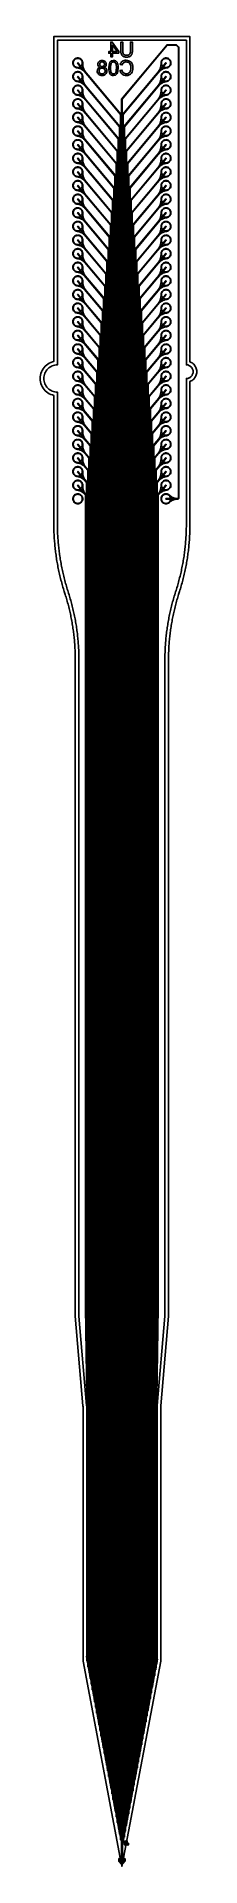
# Model space of a CAD drawing. Header units: metres. Extents: x -1805 to 1655, y -683 to 39617.
import ezdxf

# ---------------------------------------------------------------- set-up
doc = ezdxf.new("R2010")
doc.units = ezdxf.units.M
for name, color, linetype in [('Etching', 5, 'CONTINUOUS'), ('IONP', 7, 'CONTINUOUS'), ('Metal', 4, 'CONTINUOUS'), ('pad_etching', 1, 'CONTINUOUS'), ('PEDOT_SIROF', 6, 'CONTINUOUS')]:
    doc.layers.add(name, color=color, linetype=linetype)

msp = doc.modelspace()

# ---------------------------------------------------------------- linework, layer by layer
at = {"layer": 'Etching'}
for points in [[(39, -503), (39, -503), (39, -503), (40, -505), (40, -505), (40, -506), (40, -506), (41, -506), (41, -506), (43, -505), (46, -505), (46, -505), (48, -505), (50, -505), (51, -505), (53, -505), (55, -506), (55, -506), (55, -506), (57, -507), (59, -508), (59, -508), (61, -509), (63, -510), (63, -511), (65, -512), (66, -513), (66, -514), (68, -515), (69, -518), (70, -519), (70, -521), (71, -522), (71, -524), (71, -526), (71, -526), (71, -527), (72, -528), (71, -530), (71, -531), (71, -531), (71, -533), (70, -535), (70, -536), (70, -536), (70, -537), (71, -538), (71, -539), (71, -541), (71, -542), (71, -542), (72, -544), (71, -547), (71, -549), (71, -551), (70, -551), (70, -551), (70, -552), (70, -552), (71, -553), (71, -555), (71, -557), (71, -558), (71, -558), (72, -560), (71, -562), (71, -564), (71, -566), (70, -567), (70, -569), (69, -571), (68, -573), (66, -574), (66, -575), (66, -575), (65, -576), (63, -578), (61, -579), (59, -580), (59, -580), (46, -594), (45, -595), (45, -595), (45, -596), (44, -597), (44, -598), (43, -598), (43, -599), (43, -600), (42, -601), (41, -602), (41, -602), (40, -604), (39, -604), (38, -607), (37, -607), (35, -609), (35, -609), (34, -610), (33, -611), (32, -612), (30, -613), (30, -614), (29, -614), (27, -615), (27, -616), (26, -616), (25, -617), (25, -617), (24, -617), (23, -618), (23, -618), (22, -619), (21, -619), (20, -619), (13, -601), (13, -601), (13, -601), (14, -600), (14, -600), (14, -600), (14, -600), (15, -600), (16, -599), (16, -599), (16, -599), (18, -598), (18, -598), (18, -598), (19, -596), (19, -596), (19, -596), (21, -595), (21, -595), (21, -595), (22, -594), (22, -594), (22, -594), (24, -592), (24, -592), (24, -592), (25, -590), (25, -590), (25, -590), (26, -589), (26, -589), (26, -589), (26, -588), (27, -587), (27, -587), (27, -587), (27, -587), (28, -585), (28, -585), (28, -585), (28, -584), (28, -583), (28, -583), (28, -583), (28, -583), (28, -583), (28, -583), (28, -583), (29, -583), (29, -583), (29, -583), (29, -583), (29, -582), (29, -582), (29, -582), (29, -582), (48, -564), (48, -564), (48, -563), (48, -563), (48, -563), (48, -563), (48, -563), (48, -563), (48, -563), (48, -563), (48, -563), (48, -563), (49, -563), (49, -563), (49, -563), (49, -563), (49, -563), (49, -563), (49, -563), (49, -563), (49, -563), (50, -563), (50, -563), (50, -563), (50, -562), (50, -562), (50, -562), (50, -562), (51, -562), (51, -562), (51, -562), (51, -562), (51, -561), (51, -561), (51, -561), (51, -560), (51, -560), (51, -560), (51, -560), (51, -560), (51, -560), (51, -560), (51, -560), (51, -559), (51, -559), (51, -559), (51, -558), (51, -558), (51, -558), (51, -558), (51, -558), (51, -558), (51, -557), (50, -557), (50, -557), (50, -557), (50, -557), (50, -557), (50, -557), (50, -557), (49, -556), (49, -556), (49, -556), (49, -556), (49, -556), (49, -556), (48, -556), (48, -556), (48, -556), (48, -556), (48, -556), (47, -556), (47, -556), (47, -556), (47, -556), (47, -556), (47, -556), (46, -557), (46, -557), (46, -557), (46, -557), (46, -557), (46, -557), (46, -557), (45, -557), (45, -558), (45, -558), (45, -558), (45, -558), (45, -558), (45, -558), (45, -558), (45, -559), (45, -559), (45, -559), (45, -559), (45, -559), (45, -559), (45, -559), (44, -559), (44, -559), (44, -559), (44, -560), (44, -560), (44, -560), (44, -560), (44, -560), (44, -560), (44, -560), (44, -560), (36, -568), (33, -571), (33, -571), (33, -571), (33, -571), (33, -571), (33, -571), (33, -571), (33, -571), (33, -571), (33, -571), (33, -571), (32, -571), (32, -571), (32, -571), (32, -571), (32, -571), (32, -571), (32, -571), (32, -571), (32, -571), (32, -571), (32, -571), (31, -571), (31, -571), (31, -571), (31, -571), (31, -571), (31, -571), (31, -571), (31, -571), (31, -571), (31, -571), (31, -571), (31, -571), (30, -571), (30, -570), (30, -570), (30, -570), (30, -570), (30, -570), (30, -570), (30, -570), (30, -570), (30, -570), (30, -570), (30, -570), (30, -569), (30, -569), (30, -569), (30, -566), (30, -566), (30, -566), (30, -566), (30, -566), (30, -566), (30, -566), (30, -566), (30, -566), (30, -566), (30, -565), (30, -565), (30, -565), (30, -565), (30, -565), (31, -565), (31, -565), (48, -548), (48, -548), (48, -548), (48, -548), (48, -548), (48, -548), (48, -548), (48, -548), (48, -548), (48, -548), (48, -548), (48, -548), (49, -548), (49, -547), (49, -547), (49, -547), (49, -547), (49, -547), (49, -547), (49, -547), (49, -547), (50, -547), (50, -547), (50, -547), (50, -547), (50, -547), (50, -547), (50, -547), (51, -546), (51, -546), (51, -546), (51, -546), (51, -545), (51, -545), (51, -545), (51, -545), (51, -545), (51, -545), (51, -545), (51, -544), (51, -544), (51, -544), (51, -544), (51, -544), (51, -543), (51, -543), (51, -543), (51, -543), (51, -543), (51, -543), (51, -542), (51, -542), (51, -542), (51, -542), (50, -542), (50, -542), (50, -542), (50, -541), (50, -541), (50, -541), (49, -541), (49, -541), (49, -541), (49, -541), (49, -541), (49, -541), (49, -541), (49, -541), (48, -541), (48, -541), (48, -541), (48, -541), (47, -541), (47, -541), (47, -541), (47, -541), (47, -541), (47, -541), (47, -541), (46, -541), (46, -541), (46, -541), (46, -541), (46, -542), (46, -542), (46, -542), (45, -542), (45, -542), (45, -542), (45, -542), (45, -543), (45, -543), (45, -543), (45, -543), (45, -543), (45, -543), (45, -543), (45, -543), (45, -544), (45, -544), (44, -544), (44, -544), (44, -544), (44, -544), (44, -544), (44, -544), (44, -544), (44, -544), (44, -544), (44, -544), (44, -545), (33, -555), (33, -555), (33, -555), (33, -555), (33, -555), (33, -555), (33, -555), (33, -555), (33, -556), (33, -556), (33, -556), (32, -556), (32, -556), (32, -556), (32, -556), (32, -556), (32, -556), (32, -556), (32, -556), (32, -556), (32, -556), (32, -556), (31, -556), (31, -556), (31, -556), (31, -555), (31, -555), (31, -555), (31, -555), (31, -555), (31, -555), (31, -555), (31, -555), (31, -555), (30, -555), (30, -555), (30, -555), (30, -555), (30, -555), (30, -555), (30, -554), (30, -554), (30, -554), (30, -554), (30, -554), (30, -554), (30, -554), (30, -554), (30, -554), (30, -551), (30, -551), (30, -551), (30, -551), (30, -550), (30, -550), (30, -550), (30, -550), (30, -550), (30, -550), (30, -550), (30, -550), (30, -550), (30, -550), (30, -550), (31, -550), (31, -549), (48, -532), (48, -532), (48, -532), (48, -532), (48, -532), (48, -532), (48, -532), (48, -532), (48, -532), (48, -532), (48, -532), (48, -532), (49, -532), (49, -532), (49, -532), (49, -532), (49, -532), (49, -532), (49, -532), (49, -532), (49, -532), (49, -532), (49, -532), (50, -531), (50, -531), (50, -531), (50, -531), (50, -531), (50, -531), (51, -530), (51, -530), (51, -530), (51, -530), (51, -530), (51, -530), (51, -530), (51, -530), (51, -529), (51, -529), (51, -529), (51, -529), (51, -529), (51, -528), (51, -528), (51, -528), (51, -528), (51, -528), (51, -528), (51, -527), (51, -527), (51, -527), (51, -527), (51, -527), (51, -527), (51, -527), (51, -527), (50, -526), (50, -526), (50, -526), (50, -526), (50, -526), (50, -526), (49, -525), (49, -525), (49, -525), (49, -525), (49, -525), (49, -525), (49, -525), (49, -525), (48, -525), (48, -525), (48, -525), (48, -525), (47, -525), (47, -525), (47, -525), (47, -525), (47, -525), (47, -525), (47, -525), (46, -525), (46, -526), (46, -526), (46, -526), (46, -526), (46, -526), (46, -526), (45, -527), (45, -527), (45, -527), (45, -527), (45, -527), (45, -527), (45, -527), (45, -527), (45, -528), (45, -528), (45, -528), (45, -528), (45, -528), (45, -528), (45, -528), (44, -528), (44, -528), (44, -528), (44, -528), (44, -529), (44, -529), (44, -529), (44, -529), (44, -529), (44, -529), (44, -529), (33, -540), (33, -540), (33, -540), (33, -540), (33, -540), (33, -540), (33, -540), (33, -540), (33, -540), (32, -540), (32, -540), (32, -540), (32, -540), (32, -540), (32, -540), (32, -540), (32, -540), (32, -540), (32, -540), (31, -540), (31, -540), (31, -540), (31, -540), (31, -540), (31, -540), (31, -540), (31, -540), (31, -540), (31, -540), (31, -540), (30, -540), (30, -540), (30, -540), (30, -540), (30, -540), (30, -540), (30, -539), (30, -539), (30, -539), (30, -539), (30, -539), (30, -539), (30, -539), (30, -539), (30, -539), (30, -539), (30, -539), (30, -538), (30, -538), (30, -537), (30, -536), (30, -536), (30, -536), (29, -535), (29, -535), (29, -535), (29, -534), (29, -533), (29, -533), (29, -533), (29, -532), (29, -532), (29, -532), (29, -532), (28, -530), (28, -530), (28, -530), (28, -529), (28, -529), (28, -529), (28, -529), (28, -527), (28, -527), (28, -527), (27, -526), (27, -526), (27, -526), (27, -526), (27, -525), (27, -524), (27, -524), (27, -524), (26, -523), (26, -523), (26, -523), (26, -523), (26, -522), (26, -522), (26, -522), (26, -522), (25, -520), (25, -520), (25, -520), (25, -519), (24, -519), (24, -519), (24, -519), (24, -518), (24, -517), (24, -517), (24, -517), (23, -516), (23, -516), (23, -516), (23, -515), (22, -515), (22, -515), (22, -515), (22, -514), (22, -514), (22, -514), (22, -514), (21, -512), (21, -512), (21, -512), (20, -511), (19, -510), (19, -510), (19, -509), (18, -508), (18, -508), (18, -507), (18, -507), (18, -507), (17, -506), (17, -506), (17, -506), (16, -505), (16, -505), (16, -505), (16, -503), (16, -503), (15, -503), (15, -502), (15, -502), (14, -500), (14, -500), (14, -500), (14, -499), (14, -499), (13, -498), (13, -498), (13, -496), (13, -496), (12, -495), (12, -495), (12, -493), (12, -493), (12, -493), (12, -493), (12, -493), (12, -492), (12, -492), (12, -492), (12, -491), (12, -491), (12, -490), (12, -490), (12, -490), (12, -489), (12, -489), (12, -489), (12, -488), (12, -488), (12, -487), (12, -487), (12, -487), (12, -486), (12, -486), (12, -486), (12, -485), (12, -485), (12, -485), (11, -484), (11, -484), (11, -484), (11, -483), (11, -483), (11, -483), (11, -482), (10, -482), (10, -482), (10, -481), (10, -481), (10, -481), (10, -480), (10, -480), (10, -479), (10, -479), (10, -479), (10, -479), (10, -478), (10, -477), (10, -477), (10, -477), (10, -476), (10, -476), (10, -475), (10, -475), (10, -475), (10, -474), (10, -474), (11, -474), (11, -473), (11, -473), (11, -473), (11, -472), (11, -472), (11, -472), (12, -471), (12, -471), (12, -471), (12, -470), (12, -470), (12, -470), (12, -469), (12, -469), (12, -469), (12, -468), (12, -468), (12, -467), (12, -467), (12, -467), (12, -466), (12, -466), (12, -466), (12, -465), (12, -465), (12, -464), (12, -464), (12, -464), (12, -463), (12, -463), (12, -463), (12, -462), (12, -462), (12, -462), (11, -461), (11, -461), (11, -461), (11, -460), (11, -460), (11, -460), (11, -459), (10, -459), (10, -459), (10, -458), (10, -458), (10, -458), (10, -457), (10, -457), (10, -456), (10, -456), (10, -456), (10, -454), (10, -454), (10, -454), (10, -453), (10, -453), (10, -452), (10, -452), (10, -452), (10, -451), (10, -451), (11, -451), (11, -450), (11, -450), (11, -450), (11, -449), (11, -449), (11, -449), (12, -448), (12, -448), (12, -448), (12, -447), (12, -447), (12, -447), (12, -446), (12, -446), (12, -446), (12, -445), (12, -445), (12, -444), (12, -444), (12, -444), (12, -443), (12, -443), (12, -443), (12, -442), (12, -442), (12, -441), (12, -441), (12, -441), (12, -440), (12, -440), (12, -440), (12, -439), (12, -439), (12, -439), (11, -438), (11, -438), (11, -438), (11, -437), (11, -437), (11, -437), (11, -436), (10, -436), (10, -436), (10, -435), (10, -435), (10, -435), (10, -434), (10, -434), (10, -433), (10, -433), (10, -433), (10, -431), (10, -431), (10, -431), (10, -430), (10, -430), (10, -429), (10, -429), (10, -429), (10, -428), (10, -428), (11, -428), (11, -427), (11, -427), (11, -427), (11, -426), (11, -426), (11, -426), (12, -425), (12, -425), (12, -425), (12, -424), (12, -424), (12, -424), (12, -423), (12, -423), (12, -423), (12, -422), (12, -422), (12, -421), (12, -421), (12, -421), (12, -420), (12, -420), (12, -420), (12, -419), (12, -419), (12, -418), (12, -418), (12, -418), (12, -417), (12, -417), (12, -417), (12, -416), (12, -416), (12, -416), (11, -415), (11, -415), (11, -415), (11, -414), (11, -414), (11, -414), (11, -413), (10, -413), (10, -413), (10, -412), (10, -412), (10, -412), (10, -411), (10, -411), (10, -410), (10, -410), (10, -410), (10, -408), (10, -408), (10, -408), (10, -407), (10, -407), (10, -406), (10, -406), (10, -406), (10, -405), (10, -405), (11, -405), (11, -404), (11, -404), (11, -404), (11, -403), (11, -403), (11, -403), (12, -402), (12, -402), (12, -402), (12, -401), (12, -401), (12, -401), (12, -400), (12, -400), (12, -400), (12, -399), (12, -399), (12, -398), (12, -398), (12, -398), (12, -397), (12, -397), (12, -397), (12, -396), (12, -396), (12, -395), (12, -395), (12, -395), (12, -394), (12, -394), (12, -394), (12, -393), (12, -393), (12, -393), (11, -392), (11, -392), (11, -392), (11, -391), (11, -391), (11, -391), (11, -390), (10, -390), (10, -390), (10, -389), (10, -389), (10, -389), (10, -388), (10, -388), (10, -387), (10, -387), (10, -387), (10, -385), (10, -385), (10, -385), (10, -384), (10, -384), (10, -383), (10, -383), (10, -383), (10, -382), (10, -382), (11, -382), (11, -381), (11, -381), (11, -381), (11, -380), (11, -380), (11, -380), (12, -379), (12, -379), (12, -379), (12, -378), (12, -378), (12, -378), (12, -377), (12, -377), (12, -377), (12, -376), (12, -376), (12, -375), (12, -375), (12, -375), (12, -374), (12, -374), (12, -374), (12, -373), (12, -373), (12, -372), (12, -372), (12, -372), (12, -371), (12, -371), (12, -371), (12, -370), (12, -370), (12, -370), (11, -369), (11, -369), (11, -369), (11, -368), (11, -368), (11, -368), (11, -367), (10, -367), (10, -367), (10, -366), (10, -366), (10, -366), (10, -365), (10, -365), (10, -364), (10, -364), (10, -364), (10, -362), (10, -362), (10, -362), (10, -361), (10, -361), (10, -360), (10, -360), (10, -360), (10, -359), (10, -359), (11, -359), (11, -358), (11, -358), (11, -358), (11, -357), (11, -357), (11, -357), (12, -356), (12, -356), (12, -356), (12, -355), (12, -355), (12, -355), (12, -354), (12, -354), (12, -354), (12, -353), (12, -353), (12, -352), (12, -352), (12, -352), (12, -351), (12, -351), (12, -351), (12, -350), (12, -350), (12, -349), (12, -349), (12, -349), (12, -348), (12, -348), (12, -348), (12, -347), (12, -347), (12, -347), (11, -346), (11, -346), (11, -346), (11, -345), (11, -345), (11, -345), (11, -344), (10, -344), (10, -344), (10, -343), (10, -343), (10, -343), (10, -342), (10, -342), (10, -341), (10, -341), (10, -341), (10, -339), (10, -339), (10, -339), (10, -338), (10, -338), (10, -337), (10, -337), (10, -337), (10, -336), (10, -336), (11, -336), (11, -335), (11, -335), (11, -335), (11, -334), (11, -334), (11, -334), (12, -333), (12, -333), (12, -333), (12, -332), (12, -332), (12, -332), (12, -331), (12, -331), (12, -331), (12, -330), (12, -330), (12, -329), (12, -329), (12, -329), (12, -328), (12, -328), (12, -328), (12, -327), (12, -327), (12, -326), (12, -326), (12, -326), (12, -325), (12, -325), (12, -325), (12, -324), (12, -324), (12, -324), (11, -323), (11, -323), (11, -323), (11, -322), (11, -322), (11, -322), (11, -321), (10, -321), (10, -321), (10, -320), (10, -320), (10, -320), (10, -319), (10, -319), (10, -318), (10, -318), (10, -318), (10, -316), (10, -316), (10, -316), (10, -315), (10, -315), (10, -314), (10, -314), (10, -314), (10, -313), (10, -313), (11, -313), (11, -312), (11, -312), (11, -312), (11, -311), (11, -311), (11, -311), (12, -310), (12, -310), (12, -310), (12, -309), (12, -309), (12, -309), (12, -308), (12, -308), (12, -308), (12, -307), (12, -307), (12, -306), (12, -306), (12, -306), (12, -305), (12, -305), (12, -305), (12, -304), (12, -304), (12, -303), (12, -303), (12, -303), (12, -302), (12, -302), (12, -302), (12, -301), (12, -301), (12, -301), (11, -300), (11, -300), (11, -300), (11, -299), (11, -299), (11, -299), (11, -298), (10, -298), (10, -298), (10, -297), (10, -297), (10, -297), (10, -296), (10, -296), (10, -295), (10, -295), (10, -295), (10, -293), (10, -293), (10, -293), (10, -292), (10, -292), (10, -291), (10, -291), (10, -291), (10, -290), (10, -290), (11, -290), (11, -289), (11, -289), (11, -289), (11, -288), (11, -288), (11, -288), (12, -287), (12, -287), (12, -287), (12, -286), (12, -286), (12, -286), (12, -285), (12, -285), (12, -285), (12, -284), (12, -284), (12, -283), (12, -283), (12, -283), (12, -282), (12, -282), (12, -282), (12, -281), (12, -281), (12, -280), (12, -280), (12, -280), (12, -279), (12, -279), (12, -279), (12, -278), (12, -278), (12, -278), (11, -277), (11, -277), (11, -277), (11, -276), (11, -276), (11, -276), (11, -275), (10, -275), (10, -275), (10, -274), (10, -274), (10, -274), (10, -273), (10, -273), (10, -272), (10, -272), (10, -272), (10, -270), (10, -270), (10, -270), (10, -269), (10, -269), (10, -268), (10, -268), (10, -268), (10, -267), (10, -267), (11, -267), (11, -266), (11, -266), (11, -266), (11, -265), (11, -265), (11, -265), (12, -264), (12, -264), (12, -264), (12, -263), (12, -263), (12, -263), (12, -262), (12, -262), (12, -262), (12, -261), (12, -261), (12, -260), (12, -260), (12, -260), (12, -259), (12, -259), (12, -259), (12, -258), (12, -258), (12, -257), (12, -257), (12, -257), (12, -256), (12, -256), (12, -256), (12, -255), (12, -255), (12, -255), (11, -254), (11, -254), (11, -254), (11, -253), (11, -253), (11, -253), (11, -252), (10, -252), (10, -252), (10, -251), (10, -251), (10, -251), (10, -250), (10, -250), (10, -249), (10, -249), (10, -249), (10, -247), (10, -247), (10, -247), (10, -246), (10, -246), (10, -245), (10, -245), (10, -245), (10, -244), (10, -244), (11, -244), (11, -243), (11, -243), (11, -243), (11, -242), (11, -242), (11, -242), (12, -241), (12, -241), (12, -241), (12, -240), (12, -240), (12, -240), (12, -239), (12, -239), (12, -239), (12, -238), (12, -238), (12, -237), (12, -237), (12, -237), (12, -236), (12, -236), (12, -236), (12, -235), (12, -235), (12, -234), (12, -234), (12, -234), (12, -233), (12, -233), (12, -233), (12, -232), (12, -232), (12, -232), (11, -231), (11, -231), (11, -231), (11, -230), (11, -230), (11, -230), (11, -229), (10, -229), (10, -229), (10, -228), (10, -228), (10, -228), (10, -227), (10, -227), (10, -226), (10, -226), (10, -226), (10, -224), (10, -224), (10, -224), (10, -223), (10, -223), (10, -222), (10, -222), (10, -222), (10, -221), (10, -221), (11, -221), (11, -220), (11, -220), (11, -220), (11, -219), (11, -219), (11, -219), (12, -218), (12, -218), (12, -218), (12, -217), (12, -217), (12, -217), (12, -216), (12, -216), (12, -216), (12, -215), (12, -215), (12, -214), (12, -214), (12, -214), (12, -213), (12, -213), (12, -213), (12, -212), (12, -212), (12, -211), (12, -211), (12, -211), (12, -210), (12, -210), (12, -210), (12, -209), (12, -209), (12, -209), (11, -208), (11, -208), (11, -208), (11, -207), (11, -207), (11, -207), (11, -206), (10, -206), (10, -206), (10, -205), (10, -205), (10, -205), (10, -204), (10, -204), (10, -203), (10, -203), (10, -203), (10, 4156), (10, 4156), (10, 4156), (10, 4157), (10, 4157), (10, 4158), (10, 4158), (10, 4158), (10, 4159), (10, 4159), (11, 4159), (11, 4160), (11, 4160), (11, 4160), (11, 4161), (11, 4161), (11, 4161), (12, 4162), (12, 4162), (12, 4162), (12, 4163), (12, 4163), (12, 4163), (12, 4164), (12, 4164), (12, 4164), (12, 4165), (12, 4165), (12, 4166), (12, 4166), (12, 4166), (12, 4167), (12, 4167), (12, 4167), (12, 4168), (12, 4168), (12, 4169), (12, 4169), (12, 4169), (12, 4170), (12, 4170), (12, 4170), (12, 4171), (12, 4171), (12, 4171), (11, 4172), (11, 4172), (11, 4172), (11, 4173), (11, 4173), (11, 4173), (11, 4174), (10, 4174), (10, 4174), (10, 4175), (10, 4175), (10, 4175), (10, 4176), (10, 4176), (10, 4177), (10, 4177), (10, 4177), (10, 4179), (10, 4179), (10, 4179), (10, 4180), (10, 4180), (10, 4181), (10, 4181), (10, 4181), (10, 4182), (10, 4182), (11, 4182), (11, 4183), (11, 4183), (11, 4183), (11, 4184), (11, 4184), (11, 4184), (12, 4185), (12, 4185), (12, 4185), (12, 4186), (12, 4186), (12, 4186), (12, 4187), (12, 4187), (12, 4187), (12, 4188), (12, 4188), (12, 4189), (12, 4189), (12, 4189), (12, 4190), (12, 4190), (12, 4190), (12, 4191), (12, 4191), (12, 4192), (12, 4192), (12, 4192), (12, 4193), (12, 4193), (12, 4193), (12, 4194), (12, 4194), (12, 4194), (11, 4195), (11, 4195), (11, 4195), (11, 4196), (11, 4196), (11, 4196), (11, 4197), (10, 4197), (10, 4197), (10, 4198), (10, 4198), (10, 4198), (10, 4199), (10, 4199), (10, 4200), (10, 4200), (10, 4200), (10, 4202), (10, 4202), (10, 4202), (10, 4203), (10, 4203), (10, 4204), (10, 4204), (10, 4204), (10, 4205), (10, 4205), (11, 4205), (11, 4206), (11, 4206), (11, 4206), (11, 4207), (11, 4207), (11, 4207), (12, 4208), (12, 4208), (12, 4208), (12, 4209), (12, 4209), (12, 4209), (12, 4210), (12, 4210), (12, 4210), (12, 4211), (12, 4211), (12, 4212), (12, 4212), (12, 4212), (12, 4213), (12, 4213), (12, 4213), (12, 4214), (12, 4214), (12, 4215), (12, 4215), (12, 4215), (12, 4216), (12, 4216), (12, 4216), (12, 4217), (12, 4217), (12, 4217), (11, 4218), (11, 4218), (11, 4218), (11, 4219), (11, 4219), (11, 4219), (11, 4220), (10, 4220), (10, 4220), (10, 4221), (10, 4221), (10, 4221), (10, 4222), (10, 4222), (10, 4223), (10, 4223), (10, 4223), (10, 4225), (10, 4225), (10, 4225), (10, 4226), (10, 4226), (10, 4227), (10, 4227), (10, 4227), (10, 4228), (10, 4228), (11, 4228), (11, 4229), (11, 4229), (11, 4229), (11, 4230), (11, 4230), (11, 4230), (12, 4231), (12, 4231), (12, 4231), (12, 4232), (12, 4232), (12, 4232), (12, 4233), (12, 4233), (12, 4233), (12, 4234), (12, 4234), (12, 4235), (12, 4235), (12, 4235), (12, 4236), (12, 4236), (12, 4236), (12, 4237), (12, 4237), (12, 4238), (12, 4238), (12, 4238), (12, 4239), (12, 4239), (12, 4239), (12, 4240), (12, 4240), (12, 4240), (11, 4241), (11, 4241), (11, 4241), (11, 4242), (11, 4242), (11, 4242), (11, 4243), (10, 4243), (10, 4243), (10, 4244), (10, 4244), (10, 4244), (10, 4245), (10, 4245), (10, 4246), (10, 4246), (10, 4246), (10, 4248), (10, 4248), (10, 4248), (10, 4249), (10, 4249), (10, 4250), (10, 4250), (10, 4250), (10, 4251), (10, 4251), (11, 4251), (11, 4252), (11, 4252), (11, 4252), (11, 4253), (11, 4253), (11, 4253), (12, 4254), (12, 4254), (12, 4254), (12, 4255), (12, 4255), (12, 4255), (12, 4256), (12, 4256), (12, 4256), (12, 4257), (12, 4257), (12, 4258), (12, 4258), (12, 4258), (12, 4259), (12, 4259), (12, 4259), (12, 4260), (12, 4260), (12, 4261), (12, 4261), (12, 4261), (12, 4262), (12, 4262), (12, 4262), (12, 4263), (12, 4263), (12, 4263), (11, 4264), (11, 4264), (11, 4264), (11, 4265), (11, 4265), (11, 4265), (11, 4266), (10, 4266), (10, 4266), (10, 4267), (10, 4267), (10, 4267), (10, 4268), (10, 4268), (10, 4269), (10, 4269), (10, 4269), (10, 4271), (10, 4271), (10, 4271), (10, 4272), (10, 4272), (10, 4273), (10, 4273), (10, 4273), (10, 4274), (10, 4274), (11, 4274), (11, 4275), (11, 4275), (11, 4275), (11, 4276), (11, 4276), (11, 4276), (12, 4277), (12, 4277), (12, 4277), (12, 4278), (12, 4278), (12, 4278), (12, 4279), (12, 4279), (12, 4279), (12, 4280), (12, 4280), (12, 4281), (12, 4281), (12, 4281), (12, 4282), (12, 4282), (12, 4282), (12, 4283), (12, 4283), (12, 4284), (12, 4284), (12, 4284), (12, 4285), (12, 4285), (12, 4285), (12, 4286), (12, 4286), (12, 4286), (11, 4287), (11, 4287), (11, 4287), (11, 4288), (11, 4288), (11, 4288), (11, 4289), (10, 4289), (10, 4289), (10, 4290), (10, 4290), (10, 4290), (10, 4291), (10, 4291), (10, 4292), (10, 4292), (10, 4292), (10, 4294), (10, 4294), (10, 4294), (10, 4295), (10, 4295), (10, 4296), (10, 4296), (10, 4296), (10, 4297), (10, 4297), (11, 4297), (11, 4298), (11, 4298), (11, 4298), (11, 4299), (11, 4299), (11, 4299), (12, 4300), (12, 4300), (12, 4300), (12, 4301), (12, 4301), (12, 4301), (12, 4302), (12, 4302), (12, 4302), (12, 4303), (12, 4303), (12, 4304), (12, 4304), (12, 4304), (12, 4305), (12, 4305), (12, 4305), (12, 4306), (12, 4306), (12, 4307), (12, 4307), (12, 4307), (12, 4308), (12, 4308), (12, 4308), (12, 4309), (12, 4309), (12, 4309), (11, 4310), (11, 4310), (11, 4310), (11, 4311), (11, 4311), (11, 4311), (11, 4312), (10, 4312), (10, 4312), (10, 4313), (10, 4313), (10, 4313), (10, 4314), (10, 4314), (10, 4315), (10, 4315), (10, 4315), (10, 4317), (10, 4317), (10, 4317), (10, 4318), (10, 4318), (10, 4319), (10, 4319), (10, 4319), (10, 4320), (10, 4320), (11, 4320), (11, 4321), (11, 4321), (11, 4321), (11, 4322), (11, 4322), (11, 4322), (12, 4323), (12, 4323), (12, 4323), (12, 4324), (12, 4324), (12, 4324), (12, 4325), (12, 4325), (12, 4325), (12, 4326), (12, 4326), (12, 4327), (12, 4327), (12, 4327), (12, 4328), (12, 4328), (12, 4328), (12, 4329), (12, 4329), (12, 4330), (12, 4330), (12, 4330), (12, 4331), (12, 4331), (12, 4331), (12, 4332), (12, 4332), (12, 4332), (11, 4333), (11, 4333), (11, 4333), (11, 4334), (11, 4334), (11, 4334), (11, 4335), (10, 4335), (10, 4335), (10, 4336), (10, 4336), (10, 4336), (10, 4337), (10, 4337), (10, 4338), (10, 4338), (10, 4338), (10, 4340), (10, 4340), (10, 4340), (10, 4341), (10, 4341), (10, 4342), (10, 4342), (10, 4342), (10, 4343), (10, 4343), (11, 4343), (11, 4344), (11, 4344), (11, 4344), (11, 4345), (11, 4345), (11, 4345), (12, 4346), (12, 4346), (12, 4346), (12, 4347), (12, 4347), (12, 4347), (12, 4348), (12, 4348), (12, 4348), (12, 4349), (12, 4349), (12, 4350), (12, 4350), (12, 4350), (12, 4351), (12, 4351), (12, 4351), (12, 4352), (12, 4352), (12, 4353), (12, 4353), (12, 4353), (12, 4354), (12, 4354), (12, 4354), (12, 4355), (12, 4355), (12, 4355), (11, 4356), (11, 4356), (11, 4356), (11, 4357), (11, 4357), (11, 4357), (11, 4358), (10, 4358), (10, 4358), (10, 4359), (10, 4359), (10, 4359), (10, 4360), (10, 4360), (10, 4361), (10, 4361), (10, 4361), (10, 4363), (10, 4363), (10, 4363), (10, 4364), (10, 4364), (10, 4365), (10, 4365), (10, 4365), (10, 4366), (10, 4366), (11, 4366), (11, 4367), (11, 4367), (11, 4367), (11, 4368), (11, 4368), (11, 4368), (12, 4369), (12, 4369), (12, 4369), (12, 4370), (12, 4370), (12, 4370), (12, 4371), (12, 4371), (12, 4371), (12, 4372), (12, 4372), (12, 4373), (12, 4373), (12, 4373), (12, 4374), (12, 4374), (12, 4374), (12, 4375), (12, 4375), (12, 4376), (12, 4376), (12, 4376), (12, 4377), (12, 4377), (12, 4377), (12, 4378), (12, 4378), (12, 4378), (11, 4379), (11, 4379), (11, 4379), (11, 4380), (11, 4380), (11, 4380), (11, 4381), (10, 4381), (10, 4381), (10, 4382), (10, 4382), (10, 4382), (10, 4383), (10, 4383), (10, 4384), (10, 4384), (10, 4384), (10, 4386), (10, 4386), (10, 4386), (10, 4387), (10, 4387), (10, 4388), (10, 4388), (10, 4388), (10, 4389), (10, 4389), (11, 4389), (11, 4390), (11, 4390), (11, 4390), (11, 4391), (11, 4391), (11, 4391), (12, 4392), (12, 4392), (12, 4392), (12, 4393), (12, 4393), (12, 4393), (12, 4394), (12, 4394), (12, 4394), (12, 4395), (12, 4395), (12, 4396), (12, 4396), (12, 4396), (12, 4397), (12, 4397), (12, 4397), (12, 4398), (12, 4398), (12, 4399), (12, 4399), (12, 4399), (12, 4400), (12, 4400), (12, 4400), (12, 4401), (12, 4401), (12, 4401), (11, 4402), (11, 4402), (11, 4402), (11, 4403), (11, 4403), (11, 4403), (11, 4404), (10, 4404), (10, 4404), (10, 4405), (10, 4405), (10, 4405), (10, 4406), (10, 4406), (10, 4407), (10, 4407), (10, 4407), (10, 4409), (10, 4409), (10, 4409), (10, 4410), (10, 4410), (10, 4411), (10, 4411), (10, 4411), (10, 4412), (10, 4412), (11, 4412), (11, 4413), (11, 4413), (11, 4413), (11, 4414), (11, 4414), (11, 4414), (12, 4415), (12, 4415), (12, 4415), (12, 4416), (12, 4416), (12, 4416), (12, 4417), (12, 4417), (12, 4417), (12, 4418), (12, 4418), (12, 4419), (12, 4419), (12, 4419), (12, 4420), (12, 4420), (12, 4420), (12, 4421), (12, 4421), (12, 4422), (12, 4422), (12, 4422), (12, 4423), (12, 4423), (12, 4423), (12, 4424), (12, 4424), (12, 4424), (11, 4425), (11, 4425), (11, 4425), (11, 4426), (11, 4426), (11, 4426), (11, 4427), (10, 4427), (10, 4427), (10, 4428), (10, 4428), (10, 4428), (10, 4429), (10, 4429), (10, 4430), (10, 4430), (10, 4430), (10, 4432), (10, 4432), (10, 4432), (10, 4433), (10, 4433), (10, 4434), (10, 4434), (10, 4434), (10, 4435), (10, 4435), (11, 4435), (11, 4436), (11, 4436), (11, 4436), (11, 4437), (11, 4437), (11, 4437), (12, 4438), (12, 4438), (12, 4438), (12, 4439), (12, 4439), (12, 4439), (12, 4440), (12, 4440), (12, 4440), (12, 4441), (12, 4441), (12, 4442), (12, 4442), (12, 4442), (12, 4443), (12, 4443), (12, 4443), (12, 4444), (12, 4444), (12, 4445), (12, 4445), (12, 4445), (12, 4446), (12, 4446), (12, 4446), (12, 4447), (12, 4447), (12, 4447), (11, 4448), (11, 4448), (11, 4448), (11, 4449), (11, 4449), (11, 4449), (11, 4450), (10, 4450), (10, 4450), (10, 4451), (10, 4451), (10, 4451), (10, 4452), (10, 4452), (10, 4453), (10, 4453), (10, 4453), (10, 4455), (10, 4455), (10, 4455), (10, 4456), (10, 4456), (10, 4457), (10, 4457), (10, 4457), (10, 4458), (10, 4458), (11, 4458), (11, 4459), (11, 4459), (11, 4459), (11, 4460), (11, 4460), (11, 4460), (12, 4461), (12, 4461), (12, 4461), (12, 4462), (12, 4462), (12, 4462), (12, 4463), (12, 4463), (12, 4463), (12, 4464), (12, 4464), (12, 4465), (12, 4465), (12, 4465), (12, 4466), (12, 4466), (12, 4466), (12, 4467), (12, 4467), (12, 4468), (12, 4468), (12, 4468), (12, 4469), (12, 4469), (12, 4469), (12, 4470), (12, 4470), (12, 4470), (11, 4471), (11, 4471), (11, 4471), (11, 4472), (11, 4472), (11, 4472), (11, 4473), (10, 4473), (10, 4473), (10, 4474), (10, 4474), (10, 4474), (10, 4475), (10, 4475), (10, 4476), (10, 4476), (10, 4476), (10, 4478), (10, 4478), (10, 4478), (10, 4479), (10, 4479), (10, 4480), (10, 4480), (10, 4480), (10, 4481), (10, 4481), (11, 4481), (11, 4482), (11, 4482), (11, 4482), (11, 4483), (11, 4483), (11, 4483), (12, 4484), (12, 4484), (12, 4484), (12, 4485), (12, 4485), (12, 4485), (12, 4486), (12, 4486), (12, 4486), (12, 4487), (12, 4487), (12, 4488), (12, 4488), (12, 4488), (12, 4489), (12, 4489), (12, 4489), (12, 4490), (12, 4490), (12, 4491), (12, 4491), (12, 4491), (12, 4492), (12, 4492), (12, 4492), (12, 4493), (12, 4493), (12, 4493), (11, 4494), (11, 4494), (11, 4494), (11, 4495), (11, 4495), (11, 4495), (11, 4496), (10, 4496), (10, 4496), (10, 4497), (10, 4497), (10, 4497), (10, 4498), (10, 4498), (10, 4499), (10, 4499), (10, 4499), (10, 4501), (10, 4501), (10, 4501), (10, 4502), (10, 4502), (10, 4503), (10, 4503), (10, 4503), (10, 4504), (10, 4504), (11, 4504), (11, 4505), (11, 4505), (11, 4505), (11, 4506), (11, 4506), (11, 4506), (12, 4507), (12, 4507), (12, 4507), (12, 4508), (12, 4508), (12, 4508), (12, 4509), (12, 4509), (12, 4509), (12, 4510), (12, 4510), (12, 4511), (12, 4511), (12, 4511), (12, 4512), (12, 4512), (12, 4512), (12, 4513), (12, 4513), (12, 4514), (12, 4514), (12, 4514), (12, 4515), (12, 4515), (12, 4515), (12, 4516), (12, 4516), (12, 4516), (11, 4517), (11, 4517), (11, 4517), (11, 4518), (11, 4518), (11, 4518), (11, 4519), (10, 4519), (10, 4519), (10, 4520), (10, 4520), (10, 4520), (10, 4521), (10, 4521), (10, 4522), (10, 4522), (10, 4522), (10, 4524), (10, 4524), (10, 4524), (10, 4525), (10, 4525), (10, 4526), (10, 4526), (10, 4526), (10, 4527), (10, 4527), (11, 4527), (11, 4528), (11, 4528), (11, 4528), (11, 4529), (11, 4529), (11, 4529), (12, 4530), (12, 4530), (12, 4530), (12, 4531), (12, 4531), (12, 4531), (12, 4532), (12, 4532), (12, 4532), (12, 4533), (12, 4533), (12, 4534), (12, 4534), (12, 4534), (12, 4535), (12, 4535), (12, 4535), (12, 4536), (12, 4536), (12, 4537), (12, 4537), (12, 4537), (12, 4538), (12, 4538), (12, 4538), (12, 4539), (12, 4539), (12, 4539), (11, 4540), (11, 4540), (11, 4540), (11, 4541), (11, 4541), (11, 4541), (11, 4542), (10, 4542), (10, 4542), (10, 4543), (10, 4543), (10, 4543), (10, 4544), (10, 4544), (10, 4545), (10, 4545), (10, 4545), (10, 4547), (10, 4547), (10, 4547), (10, 4548), (10, 4548), (10, 4549), (10, 4549), (10, 4549), (10, 4550), (10, 4550), (11, 4550), (11, 4551), (11, 4551), (11, 4551), (11, 4552), (11, 4552), (11, 4552), (12, 4553), (12, 4553), (12, 4553), (12, 4554), (12, 4554), (12, 4554), (12, 4555), (12, 4555), (12, 4555), (12, 4556), (12, 4556), (12, 4557), (12, 4557), (12, 4557), (12, 4558), (12, 4558), (12, 4558), (12, 4559), (12, 4559), (12, 4560), (12, 4560), (12, 4560), (12, 4561), (12, 4561), (12, 4561), (12, 4562), (12, 4562), (12, 4562), (11, 4563), (11, 4563), (11, 4563), (11, 4564), (11, 4564), (11, 4564), (11, 4565), (10, 4565), (10, 4565), (10, 4566), (10, 4566), (10, 4566), (10, 4567), (10, 4567), (10, 4568), (10, 4568), (10, 4568), (10, 4570), (10, 4570), (10, 4570), (10, 4571), (10, 4571), (10, 4572), (10, 4572), (10, 4572), (10, 4573), (10, 4573), (11, 4573), (11, 4574), (11, 4574), (11, 4574), (11, 4575), (11, 4575), (11, 4575), (12, 4576), (12, 4576), (12, 4576), (12, 4577), (12, 4577), (12, 4577), (12, 4578), (12, 4578), (12, 4578), (12, 4579), (12, 4579), (12, 4580), (12, 4580), (12, 4580), (12, 4581), (12, 4581), (12, 4581), (12, 4582), (12, 4582), (12, 4583), (12, 4583), (12, 4583), (12, 4584), (12, 4584), (12, 4584), (12, 4585), (12, 4585), (12, 4585), (11, 4586), (11, 4586), (11, 4586), (11, 4587), (11, 4587), (11, 4587), (11, 4588), (10, 4588), (10, 4588), (10, 4589), (10, 4589), (10, 4589), (10, 4590), (10, 4590), (10, 4591), (10, 4591), (10, 4591), (10, 4593), (10, 4593), (10, 4593), (10, 4594), (10, 4594), (10, 4595), (10, 4595), (10, 4595), (10, 4596), (10, 4596), (11, 4596), (11, 4597), (11, 4597), (11, 4597), (11, 4598), (11, 4598), (11, 4598), (12, 4599), (12, 4599), (12, 4599), (12, 4600), (12, 4600), (12, 4600), (12, 4601), (12, 4601), (12, 4601), (12, 4602), (12, 4602), (12, 4603), (12, 4603), (12, 4603), (12, 4604), (12, 4604), (12, 4604), (12, 4605), (12, 4605), (12, 4606), (12, 4606), (12, 4606), (12, 4607), (12, 4607), (12, 4607), (12, 4608), (12, 4608), (12, 4608), (11, 4609), (11, 4609), (11, 4609), (11, 4610), (11, 4610), (11, 4610), (11, 4611), (10, 4611), (10, 4611), (10, 4612), (10, 4612), (10, 4612), (10, 4613), (10, 4613), (10, 4614), (10, 4614), (10, 4614), (10, 4616), (10, 4616), (10, 4616), (10, 4617), (10, 4617), (10, 4618), (10, 4618), (10, 4618), (10, 4619), (10, 4619), (11, 4619), (11, 4620), (11, 4620), (11, 4620), (11, 4621), (11, 4621), (11, 4621), (12, 4622), (12, 4622), (12, 4622), (12, 4623), (12, 4623), (12, 4623), (12, 4624), (12, 4624), (12, 4624), (12, 4625), (12, 4625), (12, 4626), (12, 4626), (12, 4626), (12, 4627), (12, 4627), (12, 4627), (12, 4628), (12, 4628), (12, 4629), (12, 4629), (12, 4629), (12, 4630), (12, 4630), (12, 4630), (12, 4631), (12, 4631), (12, 4631), (11, 4632), (11, 4632), (11, 4632), (11, 4633), (11, 4633), (11, 4633), (11, 4634), (10, 4634), (10, 4634), (10, 4635), (10, 4635), (10, 4635), (10, 4636), (10, 4636), (10, 4637), (10, 4637), (10, 4637), (10, 4639), (10, 4639), (10, 4639), (10, 4640), (10, 4640), (10, 4641), (10, 4641), (10, 4641), (10, 4642), (10, 4642), (11, 4642), (11, 4643), (11, 4643), (11, 4643), (11, 4644), (11, 4644), (11, 4644), (12, 4645), (12, 4645), (12, 4645), (12, 4646), (12, 4646), (12, 4646), (12, 4647), (12, 4647), (12, 4647), (12, 4648), (12, 4648), (12, 4649), (12, 4649), (12, 4649), (12, 4650), (12, 4650), (12, 4650), (12, 4651), (12, 4651), (12, 4652), (12, 4652), (12, 4652), (12, 4653), (12, 4653), (12, 4653), (12, 4654), (12, 4654), (12, 4654), (11, 4655), (11, 4655), (11, 4655), (11, 4656), (11, 4656), (11, 4656), (11, 4657), (10, 4657), (10, 4657), (10, 4658), (10, 4658), (10, 4658), (10, 4659), (10, 4659), (10, 4660), (10, 4660), (10, 4660), (10, 4662), (10, 4662), (10, 4662), (10, 4663), (10, 4663), (10, 4664), (10, 4664), (10, 4664), (10, 4665), (10, 4665), (11, 4665), (11, 4666), (11, 4666), (11, 4666), (11, 4667), (11, 4667), (11, 4667), (12, 4668), (12, 4668), (12, 4668), (12, 4669), (12, 4669), (12, 4669), (12, 4670), (12, 4670), (12, 4670), (12, 4671), (12, 4671), (12, 4672), (12, 4672), (12, 4672), (12, 4673), (12, 4673), (12, 4673), (12, 4674), (12, 4674), (12, 4675), (12, 4675), (12, 4675), (12, 4676), (12, 4676), (12, 4676), (12, 4677), (12, 4677), (12, 4677), (11, 4678), (11, 4678), (11, 4678), (11, 4679), (11, 4679), (11, 4679), (11, 4680), (10, 4680), (10, 4680), (10, 4681), (10, 4681), (10, 4681), (10, 4682), (10, 4682), (10, 4683), (10, 4683), (10, 4683), (10, 4685), (10, 4685), (10, 4685), (10, 4686), (10, 4686), (10, 4687), (10, 4687), (10, 4687), (10, 4688), (10, 4688), (11, 4688), (11, 4689), (11, 4689), (11, 4689), (11, 4690), (11, 4690), (11, 4690), (12, 4691), (12, 4691), (12, 4691), (12, 4692), (12, 4692), (12, 4692), (12, 4693), (12, 4693), (12, 4693), (12, 4694), (12, 4694), (12, 4695), (12, 4695), (12, 4695), (12, 4696), (12, 4696), (12, 4696), (12, 4697), (12, 4697), (12, 4698), (12, 4698), (12, 4698), (12, 4699), (12, 4699), (12, 4699), (12, 4700), (12, 4700), (12, 4700), (11, 4701), (11, 4701), (11, 4701), (11, 4702), (11, 4702), (11, 4702), (11, 4703), (10, 4703), (10, 4703), (10, 4704), (10, 4704), (10, 4704), (10, 4705), (10, 4705), (10, 4706), (10, 4706), (10, 4706), (10, 4708), (10, 4708), (10, 4708), (10, 4709), (10, 4709), (10, 4710), (10, 4710), (10, 4710), (10, 4711), (10, 4711), (11, 4711), (11, 4712), (11, 4712), (11, 4712), (11, 4713), (11, 4713), (11, 4713), (12, 4714), (12, 4714), (12, 4714), (12, 4715), (12, 4715), (12, 4715), (12, 4716), (12, 4716), (12, 4716), (12, 4717), (12, 4717), (12, 4718), (12, 4718), (12, 4718), (12, 4719), (12, 4719), (12, 4719), (12, 4720), (12, 4720), (12, 4721), (12, 4721), (12, 4721), (12, 4722), (12, 4722), (12, 4722), (12, 4723), (12, 4723), (12, 4723), (11, 4724), (11, 4724), (11, 4724), (11, 4725), (11, 4725), (11, 4725), (11, 4726), (10, 4726), (10, 4726), (10, 4727), (10, 4727), (10, 4727), (10, 4728), (10, 4728), (10, 4729), (10, 4729), (10, 4729), (10, 4731), (10, 4731), (10, 4731), (10, 4732), (10, 4732), (10, 4733), (10, 4733), (10, 4733), (10, 4734), (10, 4734), (11, 4734), (11, 4735), (11, 4735), (11, 4735), (11, 4736), (11, 4736), (11, 4736), (12, 4737), (12, 4737), (12, 4737), (12, 4738), (12, 4738), (12, 4738), (12, 4739), (12, 4739), (12, 4739), (12, 4740), (12, 4740), (12, 4741), (12, 4741), (12, 4741), (12, 4742), (12, 4742), (12, 4742), (12, 4743), (12, 4743), (12, 4744), (12, 4744), (12, 4744), (12, 4745), (12, 4745), (12, 4745), (12, 4746), (12, 4746), (12, 4746), (11, 4747), (11, 4747), (11, 4747), (11, 4748), (11, 4748), (11, 4748), (11, 4749), (10, 4749), (10, 4749), (10, 4750), (10, 4750), (10, 4750), (10, 4751), (10, 4751), (10, 4752), (10, 4752), (10, 4752), (10, 4754), (10, 4754), (10, 4754), (10, 4755), (10, 4755), (10, 4756), (10, 4756), (10, 4756), (10, 4757), (10, 4757), (11, 4757), (11, 4758), (11, 4758), (11, 4758), (11, 4759), (11, 4759), (11, 4759), (12, 4760), (12, 4760), (12, 4760), (12, 4761), (12, 4761), (12, 4761), (12, 4762), (12, 4762), (12, 4762), (12, 4763), (12, 4763), (12, 4764), (12, 4764), (12, 4764), (12, 4765), (12, 4765), (12, 4765), (12, 4766), (12, 4766), (12, 4767), (12, 4767), (12, 4767), (12, 4768), (12, 4768), (12, 4768), (12, 4769), (12, 4769), (12, 4769), (11, 4770), (11, 4770), (11, 4770), (11, 4771), (11, 4771), (11, 4771), (11, 4772), (10, 4772), (10, 4772), (10, 4773), (10, 4773), (10, 4773), (10, 4774), (10, 4774), (10, 4775), (10, 4775), (10, 4775), (10, 4777), (10, 4777), (10, 4777), (10, 4778), (10, 4778), (10, 4779), (10, 4779), (10, 4779), (10, 4780), (10, 4780), (11, 4780), (11, 4781), (11, 4781), (11, 4781), (11, 4782), (11, 4782), (11, 4782), (12, 4783), (12, 4783), (12, 4783), (12, 4784), (12, 4784), (12, 4784), (12, 4785), (12, 4785), (12, 4785), (12, 4786), (12, 4786), (12, 4787), (12, 4787), (12, 4787), (12, 4788), (12, 4788), (12, 4788), (12, 4789), (12, 4789), (12, 4790), (12, 4790), (12, 4790), (12, 4791), (12, 4791), (12, 4791), (12, 4792), (12, 4792), (12, 4792), (11, 4793), (11, 4793), (11, 4793), (11, 4794), (11, 4794), (11, 4794), (11, 4795), (10, 4795), (10, 4795), (10, 4796), (10, 4796), (10, 4796), (10, 4797), (10, 4797), (10, 4798), (10, 4798), (10, 4798), (10, 4800), (10, 4800), (10, 4800), (10, 4801), (10, 4801), (10, 4802), (10, 4802), (10, 4802), (10, 4803), (10, 4803), (11, 4803), (11, 4804), (11, 4804), (11, 4804), (11, 4805), (11, 4805), (11, 4805), (12, 4806), (12, 4806), (12, 4806), (12, 4807), (12, 4807), (12, 4807), (12, 4808), (12, 4808), (12, 4808), (12, 4809), (12, 4809), (12, 4810), (12, 4810), (12, 4810), (12, 4811), (12, 4811), (12, 4811), (12, 4812), (12, 4812), (12, 4813), (12, 4813), (12, 4813), (12, 4814), (12, 4814), (12, 4814), (12, 4815), (12, 4815), (12, 4815), (11, 4816), (11, 4816), (11, 4816), (11, 4817), (11, 4817), (11, 4817), (11, 4818), (10, 4818), (10, 4818), (10, 4819), (10, 4819), (10, 4819), (10, 4820), (10, 4820), (10, 4821), (10, 4821), (10, 4821), (10, 4823), (10, 4823), (10, 4823), (10, 4824), (10, 4824), (10, 4825), (10, 4825), (10, 4825), (10, 4826), (10, 4826), (11, 4826), (11, 4827), (11, 4827), (11, 4827), (11, 4828), (11, 4828), (11, 4828), (12, 4829), (12, 4829), (12, 4829), (12, 4830), (12, 4830), (12, 4830), (12, 4831), (12, 4831), (12, 4831), (12, 4832), (12, 4832), (12, 4833), (12, 4833), (12, 4833), (12, 4834), (12, 4834), (12, 4834), (12, 4835), (12, 4835), (12, 4836), (12, 4836), (12, 4836), (12, 4837), (12, 4837), (12, 4837), (12, 4838), (12, 4838), (12, 4838), (11, 4839), (11, 4839), (11, 4839), (11, 4840), (11, 4840), (11, 4840), (11, 4841), (10, 4841), (10, 4841), (10, 4842), (10, 4842), (10, 4842), (10, 4843), (10, 4843), (10, 4844), (10, 4844), (10, 4844), (10, 4846), (10, 4846), (10, 4846), (10, 4847), (10, 4847), (10, 4848), (10, 4848), (10, 4848), (10, 4849), (10, 4849), (11, 4849), (11, 4850), (11, 4850), (11, 4850), (11, 4851), (11, 4851), (11, 4851), (12, 4852), (12, 4852), (12, 4852), (12, 4853), (12, 4853), (12, 4853), (12, 4854), (12, 4854), (12, 4854), (12, 4855), (12, 4855), (12, 4856), (12, 4856), (12, 4856), (12, 4857), (12, 4857), (12, 4857), (12, 4858), (12, 4858), (12, 4859), (12, 4859), (12, 4859), (12, 4860), (12, 4860), (12, 4860), (12, 4861), (12, 4861), (12, 4861), (11, 4862), (11, 4862), (11, 4862), (11, 4863), (11, 4863), (11, 4863), (11, 4864), (10, 4864), (10, 4864), (10, 4865), (10, 4865), (10, 4865), (10, 4866), (10, 4866), (10, 4867), (10, 4867), (10, 4867), (10, 4869), (10, 4869), (10, 4869), (10, 4870), (10, 4870), (10, 4871), (10, 4871), (10, 4871), (10, 4872), (10, 4872), (11, 4872), (11, 4873), (11, 4873), (11, 4873), (11, 4874), (11, 4874), (11, 4874), (12, 4875), (12, 4875), (12, 4875), (12, 4876), (12, 4876), (12, 4876), (12, 4877), (12, 4877), (12, 4877), (12, 4878), (12, 4878), (12, 4879), (12, 4879), (12, 4879), (12, 4880), (12, 4880), (12, 4880), (12, 4881), (12, 4881), (12, 4882), (12, 4882), (12, 4882), (12, 4883), (12, 4883), (12, 4883), (12, 4884), (12, 4884), (12, 4884), (11, 4885), (11, 4885), (11, 4885), (11, 4886), (11, 4886), (11, 4886), (11, 4887), (10, 4887), (10, 4887), (10, 4888), (10, 4888), (10, 4888), (10, 4889), (10, 4889), (10, 4890), (10, 4890), (10, 4890), (10, 4892), (10, 4892), (10, 4892), (10, 4893), (10, 4893), (10, 4894), (10, 4894), (10, 4894), (10, 4895), (10, 4895), (11, 4895), (11, 4896), (11, 4896), (11, 4896), (11, 4897), (11, 4897), (11, 4897), (12, 4898), (12, 4898), (12, 4898), (12, 4899), (12, 4899), (12, 4899), (12, 4900), (12, 4900), (12, 4900), (12, 4901), (12, 4901), (12, 4902), (12, 4902), (12, 4902), (12, 4903), (12, 4903), (12, 4903), (12, 4904), (12, 4904), (12, 4905), (12, 4905), (12, 4905), (12, 4906), (12, 4906), (12, 4906), (12, 4907), (12, 4907), (12, 4907), (11, 4908), (11, 4908), (11, 4908), (11, 4909), (11, 4909), (11, 4909), (11, 4910), (10, 4910), (10, 4910), (10, 4911), (10, 4911), (10, 4911), (10, 4912), (10, 4912), (10, 4913), (10, 4913), (10, 4913), (10, 4915), (10, 4915), (10, 4915), (10, 4916), (10, 4916), (10, 4917), (10, 4917), (10, 4917), (10, 4918), (10, 4918), (11, 4918), (11, 4919), (11, 4919), (11, 4919), (11, 4920), (11, 4920), (11, 4920), (12, 4921), (12, 4921), (12, 4921), (12, 4922), (12, 4922), (12, 4922), (12, 4923), (12, 4923), (12, 4923), (12, 4924), (12, 4924), (12, 4925), (12, 4925), (12, 4925), (12, 4926), (12, 4926), (12, 4926), (12, 4927), (12, 4927), (12, 4928), (12, 4928), (12, 4928), (12, 4929), (12, 4929), (12, 4929), (12, 4930), (12, 4930), (12, 4930), (11, 4931), (11, 4931), (11, 4931), (11, 4932), (11, 4932), (11, 4932), (11, 4933), (10, 4933), (10, 4933), (10, 4934), (10, 4934), (10, 4934), (10, 4935), (10, 4935), (10, 4936), (10, 4936), (10, 4936), (10, 4938), (10, 4938), (10, 4938), (10, 4939), (10, 4939), (10, 4940), (10, 4940), (10, 4940), (10, 4941), (10, 4941), (11, 4941), (11, 4942), (11, 4942), (11, 4942), (11, 4943), (11, 4943), (11, 4943), (12, 4944), (12, 4944), (12, 4944), (12, 4945), (12, 4945), (12, 4945), (12, 4946), (12, 4946), (12, 4946), (12, 4947), (12, 4947), (12, 4948), (12, 4948), (12, 4948), (12, 4949), (12, 4949), (12, 4949), (12, 4950), (12, 4950), (12, 4951), (12, 4951), (12, 4951), (12, 4952), (12, 4952), (12, 4952), (12, 4953), (12, 4953), (12, 4953), (11, 4954), (11, 4954), (11, 4954), (11, 4955), (11, 4955), (11, 4955), (11, 4956), (10, 4956), (10, 4956), (10, 4957), (10, 4957), (10, 4957), (10, 4958), (10, 4958), (10, 4959), (10, 4959), (10, 4959), (10, 4961), (10, 4961), (10, 4961), (10, 4962), (10, 4962), (10, 4963), (10, 4963), (10, 4963), (10, 4964), (10, 4964), (11, 4964), (11, 4965), (11, 4965), (11, 4965), (11, 4966), (11, 4966), (11, 4966), (12, 4967), (12, 4967), (12, 4967), (12, 4968), (12, 4968), (12, 4968), (12, 4969), (12, 4969), (12, 4969), (12, 4970), (12, 4970), (12, 4971), (12, 4971), (12, 4971), (12, 4972), (12, 4972), (12, 4972), (12, 4973), (12, 4973), (12, 4974), (12, 4974), (12, 4974), (12, 4975), (12, 4975), (12, 4975), (12, 4976), (12, 4976), (12, 4976), (11, 4977), (11, 4977), (11, 4977), (11, 4978), (11, 4978), (11, 4978), (11, 4979), (10, 4979), (10, 4979), (10, 4980), (10, 4980), (10, 4980), (10, 4981), (10, 4981), (10, 4982), (10, 4982), (10, 4982), (10, 4984), (10, 4984), (10, 4984), (10, 4985), (10, 4985), (10, 4986), (10, 4986), (10, 4986), (10, 4987), (10, 4987), (11, 4987), (11, 4988), (11, 4988), (11, 4988), (11, 4989), (11, 4989), (11, 4989), (12, 4990), (12, 4990), (12, 4990), (12, 4991), (12, 4991), (12, 4991), (12, 4992), (12, 4992), (12, 4992), (12, 4993), (12, 4993), (12, 4994), (12, 4994), (12, 4994), (12, 4995), (12, 4995), (12, 4995), (12, 4996), (12, 4996), (12, 4997), (12, 4997), (12, 4997), (12, 4998), (12, 4998), (12, 4998), (12, 4999), (12, 4999), (12, 4999), (11, 5000), (11, 5000), (11, 5000), (11, 5001), (11, 5001), (11, 5001), (11, 5002), (10, 5002), (10, 5002), (10, 5003), (10, 5003), (10, 5003), (10, 5004), (10, 5004), (10, 5005), (10, 5005), (10, 5005), (10, 5007), (10, 5007), (10, 5007), (10, 5008), (10, 5008), (10, 5009), (10, 5009), (10, 5009), (10, 5010), (10, 5010), (11, 5010), (11, 5011), (11, 5011), (11, 5011), (11, 5012), (11, 5012), (11, 5012), (12, 5013), (12, 5013), (12, 5013), (12, 5014), (12, 5014), (12, 5014), (12, 5015), (12, 5015), (12, 5015), (12, 5016), (12, 5016), (12, 5017), (12, 5017), (12, 5017), (12, 5018), (12, 5018), (12, 5018), (12, 5019), (12, 5019), (12, 5020), (12, 5020), (12, 5020), (12, 5021), (12, 5021), (12, 5021), (12, 5022), (12, 5022), (12, 5022), (11, 5023), (11, 5023), (11, 5023), (11, 5024), (11, 5024), (11, 5024), (11, 5025), (10, 5025), (10, 5025), (10, 5026), (10, 5026), (10, 5026), (10, 5027), (10, 5027), (10, 5028), (10, 5028), (10, 5028), (10, 5030), (10, 5030), (10, 5030), (10, 5031), (10, 5031), (10, 5032), (10, 5032), (10, 5032), (10, 5033), (10, 5033), (11, 5033), (11, 5034), (11, 5034), (11, 5034), (11, 5035), (11, 5035), (11, 5035), (12, 5036), (12, 5036), (12, 5036), (12, 5037), (12, 5037), (12, 5037), (12, 5038), (12, 5038), (12, 5038), (12, 5039), (12, 5039), (12, 5040), (12, 5040), (12, 5040), (12, 5041), (12, 5041), (12, 5041), (12, 5042), (12, 5042), (12, 5043), (12, 5043), (12, 5043), (12, 5044), (12, 5044), (12, 5044), (12, 5045), (12, 5045), (12, 5045), (11, 5046), (11, 5046), (11, 5046), (11, 5047), (11, 5047), (11, 5047), (11, 5048), (10, 5048), (10, 5048), (10, 5049), (10, 5049), (10, 5049), (10, 5050), (10, 5050), (10, 5051), (10, 5051), (10, 5051), (10, 5053), (10, 5053), (10, 5053), (10, 5054), (10, 5054), (10, 5055), (10, 5055), (10, 5055), (10, 5056), (10, 5056), (11, 5056), (11, 5057), (11, 5057), (11, 5057), (11, 5058), (11, 5058), (11, 5058), (12, 5059), (12, 5059), (12, 5059), (12, 5060), (12, 5060), (12, 5060), (12, 5061), (12, 5061), (12, 5061), (12, 5062), (12, 5062), (12, 5063), (12, 5063), (12, 5063), (12, 5064), (12, 5064), (12, 5064), (12, 5065), (12, 5065), (12, 5066), (12, 5066), (12, 5066), (12, 5067), (12, 5067), (12, 5067), (12, 5068), (12, 5068), (12, 5068), (11, 5069), (11, 5069), (11, 5069), (11, 5070), (11, 5070), (11, 5070), (11, 5071), (10, 5071), (10, 5071), (10, 5072), (10, 5072), (10, 5072), (10, 5073), (10, 5073), (10, 5074), (10, 5074), (10, 5074), (10, 5076), (10, 5076), (10, 5076), (10, 5077), (10, 5077), (10, 5078), (10, 5078), (10, 5078), (10, 5079), (10, 5079), (11, 5079), (11, 5080), (11, 5080), (11, 5080), (11, 5081), (11, 5081), (11, 5081), (12, 5082), (12, 5082), (12, 5082), (12, 5083), (12, 5083), (12, 5083), (12, 5084), (12, 5084), (12, 5084), (12, 5085), (12, 5085), (12, 5086), (12, 5086), (12, 5086), (12, 5087), (12, 5087), (12, 5087), (12, 5088), (12, 5088), (12, 5089), (12, 5089), (12, 5089), (12, 5090), (12, 5090), (12, 5090), (12, 5091), (12, 5091), (12, 5091), (11, 5092), (11, 5092), (11, 5092), (11, 5093), (11, 5093), (11, 5093), (11, 5094), (10, 5094), (10, 5094), (10, 5095), (10, 5095), (10, 5095), (10, 5096), (10, 5096), (10, 5097), (10, 5097), (10, 5097), (10, 5099), (10, 5099), (10, 5099), (10, 5100), (10, 5100), (10, 5101), (10, 5101), (10, 5101), (10, 5102), (10, 5102), (11, 5102), (11, 5103), (11, 5103), (11, 5103), (11, 5104), (11, 5104), (11, 5104), (12, 5105), (12, 5105), (12, 5105), (12, 5106), (12, 5106), (12, 5106), (12, 5107), (12, 5107), (12, 5107), (12, 5108), (12, 5108), (12, 5109), (12, 5109), (12, 5109), (12, 5110), (12, 5110), (12, 5110), (12, 5111), (12, 5111), (12, 5112), (12, 5112), (12, 5112), (12, 5113), (12, 5113), (12, 5113), (12, 5114), (12, 5114), (12, 5114), (11, 5115), (11, 5115), (11, 5115), (11, 5116), (11, 5116), (11, 5116), (11, 5117), (10, 5117), (10, 5117), (10, 5118), (10, 5118), (10, 5118), (10, 5119), (10, 5119), (10, 5120), (10, 5120), (10, 5120), (10, 5122), (10, 5122), (10, 5122), (10, 5123), (10, 5123), (10, 5124), (10, 5124), (10, 5124), (10, 5125), (10, 5125), (11, 5125), (11, 5126), (11, 5126), (11, 5126), (11, 5127), (11, 5127), (11, 5127), (12, 5128), (12, 5128), (12, 5128), (12, 5129), (12, 5129), (12, 5129), (12, 5130), (12, 5130), (12, 5130), (12, 5131), (12, 5131), (12, 5132), (12, 5132), (12, 5132), (12, 5133), (12, 5133), (12, 5133), (12, 5134), (12, 5134), (12, 5135), (12, 5135), (12, 5135), (12, 5136), (12, 5136), (12, 5136), (12, 5137), (12, 5137), (12, 5137), (11, 5138), (11, 5138), (11, 5138), (11, 5139), (11, 5139), (11, 5139), (11, 5140), (10, 5140), (10, 5140), (10, 5141), (10, 5141), (10, 5141), (10, 5142), (10, 5142), (10, 5143), (10, 5143), (10, 5143), (10, 5145), (10, 5145), (10, 5145), (10, 5146), (10, 5146), (10, 5147), (10, 5147), (10, 5147), (10, 5148), (10, 5148), (11, 5148), (11, 5149), (11, 5149), (11, 5149), (11, 5150), (11, 5150), (11, 5150), (12, 5151), (12, 5151), (12, 5151), (12, 5152), (12, 5152), (12, 5152), (12, 5153), (12, 5153), (12, 5153), (12, 5154), (12, 5154), (12, 5155), (12, 5155), (12, 5155), (12, 5156), (12, 5156), (12, 5156), (12, 5157), (12, 5157), (12, 5158), (12, 5158), (12, 5158), (12, 5159), (12, 5159), (12, 5159), (12, 5160), (12, 5160), (12, 5160), (11, 5161), (11, 5161), (11, 5161), (11, 5162), (11, 5162), (11, 5162), (11, 5163), (10, 5163), (10, 5163), (10, 5164), (10, 5164), (10, 5164), (10, 5165), (10, 5165), (10, 5166), (10, 5166), (10, 5166), (10, 9134), (10, 9134), (10, 9134), (10, 9134), (10, 9144), (10, 9145), (10, 9145), (10, 9146), (10, 9146), (11, 9147), (11, 9147), (11, 9148), (11, 9148), (12, 9148), (12, 9149), (13, 9149), (13, 9149), (13, 9149), (14, 9149), (14, 9149), (15, 9149), (19, 9150), (19, 9150), (20, 9149), (20, 9149), (21, 9149), (21, 9149), (22, 9149), (22, 9148), (23, 9148), (23, 9148), (23, 9147), (23, 9147), (24, 9146), (24, 9146), (24, 9146), (24, 9145), (24, 9145), (24, 9134), (24, 9134), (24, 9134), (24, 9134), (24, -46), (24, -46), (24, -47), (24, -48), (24, -48), (24, -49), (23, -50), (23, -50), (23, -51), (23, -51), (22, -52), (22, -53), (22, -53), (21, -54), (21, -54), (20, -54), (20, -55), (19, -55), (19, -56), (19, -56), (18, -57), (18, -58), (18, -58), (17, -59), (17, -59), (17, -60), (17, -61), (17, -61), (17, -62), (17, -63), (17, -63), (17, -64), (17, -64), (17, -65), (17, -66), (17, -66), (17, -67), (17, -68), (17, -68), (18, -69), (18, -69), (18, -70), (19, -71), (19, -71), (19, -72), (20, -72), (20, -72), (21, -73), (21, -73), (22, -74), (22, -74), (22, -75), (23, -76), (23, -76), (23, -77), (23, -77), (24, -78), (24, -79), (24, -79), (24, -80), (24, -80), (24, -81), (28, -163), (28, -163), (28, -163), (28, -163), (28, -163), (28, -163), (28, -163), (28, -163), (29, -163), (29, -163), (29, -163), (29, -163), (29, -163), (29, -163), (29, -163), (29, -163), (29, -163), (30, -163), (30, -163), (30, -163), (30, -163), (30, -163), (30, -163), (30, -163), (30, -163), (34, -81), (34, -80), (34, -80), (34, -79), (34, -79), (34, -78), (35, -77), (35, -77), (35, -76), (35, -76), (36, -75), (36, -74), (36, -74), (37, -73), (37, -73), (38, -72), (38, -72), (39, -72), (39, -71), (39, -71), (40, -70), (40, -69), (40, -69), (41, -68), (41, -68), (41, -67), (41, -66), (41, -66), (41, -65), (41, -64), (41, -64), (41, -63), (41, -63), (41, -62), (41, -61), (41, -61), (41, -60), (41, -59), (41, -59), (40, -58), (40, -58), (40, -57), (39, -56), (39, -56), (39, -55), (38, -55), (38, -54), (37, -54), (37, -54), (36, -53), (36, -53), (36, -52), (35, -51), (35, -51), (35, -50), (35, -50), (34, -49), (34, -48), (34, -48), (34, -47), (34, -46), (34, -46), (34, 9134), (34, 9134), (34, 9134), (34, 9134), (34, 9145), (34, 9146), (34, 9146), (34, 9147), (34, 9147), (35, 9147), (35, 9148), (35, 9148), (35, 9149), (36, 9149), (36, 9149), (36, 9149), (37, 9150), (37, 9150), (38, 9150), (38, 9150), (39, 9150), (43, 9150), (43, 9150), (44, 9150), (44, 9150), (45, 9150), (45, 9150), (46, 9150), (46, 9149), (46, 9149), (47, 9149), (47, 9148), (47, 9148), (48, 9147), (48, 9147), (48, 9146), (48, 9146), (48, 9145), (48, 9134), (48, 9134), (48, 9134), (48, 9134), (48, 81), (48, 80), (48, 80), (48, 79), (48, 79), (48, 78), (47, 77), (47, 77), (47, 76), (47, 76), (46, 75), (46, 74), (46, 74), (45, 73), (45, 73), (44, 72), (44, 72), (43, 72), (43, 71), (43, 71), (42, 70), (42, 69), (42, 69), (41, 68), (41, 68), (41, 67), (41, 66), (41, 66), (41, 65), (41, 64), (41, 64), (41, 63), (41, 63), (41, 62), (41, 61), (41, 61), (41, 60), (41, 59), (41, 59), (42, 58), (42, 58), (42, 57), (43, 56), (43, 56), (43, 55), (44, 55), (44, 54), (45, 54), (45, 54), (46, 53), (46, 53), (46, 52), (47, 51), (47, 51), (47, 50), (47, 50), (48, 49), (48, 48), (48, 48), (48, 47), (48, 46), (48, 46), (52, -36), (52, -36), (52, -36), (52, -36), (52, -36), (52, -36), (52, -36), (52, -36), (53, -36), (53, -36), (53, -36), (53, -37), (53, -37), (53, -37), (53, -36), (53, -36), (53, -36), (54, -36), (54, -36), (54, -36), (54, -36), (54, -36), (54, -36), (54, -36), (54, -36), (58, 46), (58, 46), (58, 47), (58, 48), (58, 48), (58, 49), (59, 50), (59, 50), (59, 51), (59, 51), (60, 52), (60, 53), (60, 53), (61, 54), (61, 54), (62, 54), (62, 55), (63, 55), (63, 56), (63, 56), (64, 57), (64, 58), (64, 58), (65, 59), (65, 59), (65, 60), (65, 61), (65, 61), (65, 62), (65, 63), (65, 63), (65, 64), (65, 64), (65, 65), (65, 66), (65, 66), (65, 67), (65, 68), (65, 68), (64, 69), (64, 69), (64, 70), (63, 71), (63, 71), (63, 72), (62, 72), (62, 72), (61, 73), (61, 73), (60, 74), (60, 74), (60, 75), (59, 76), (59, 76), (59, 77), (59, 77), (58, 78), (58, 79), (58, 79), (58, 80), (58, 80), (58, 81), (58, 9134), (58, 9134), (58, 9134), (58, 9134), (58, 9146), (58, 9147), (58, 9147), (58, 9148), (58, 9148), (59, 9149), (59, 9149), (59, 9150), (60, 9150), (60, 9150), (60, 9151), (61, 9151), (61, 9151), (62, 9151), (62, 9151), (63, 9151), (67, 9152), (67, 9152), (68, 9152), (68, 9152), (69, 9151), (69, 9151), (69, 9151), (70, 9151), (70, 9150), (71, 9150), (71, 9150), (71, 9149), (71, 9149), (72, 9149), (72, 9148), (72, 9148), (72, 9147), (72, 9147), (72, 9134), (72, 9134), (72, 9134), (72, 9134), (72, 208), (72, 207), (72, 207), (72, 206), (72, 206), (72, 205), (71, 204), (71, 204), (71, 203), (71, 203), (70, 202), (70, 201), (70, 201), (69, 200), (69, 200), (68, 199), (68, 199), (67, 199), (67, 198), (67, 197), (66, 197), (66, 196), (66, 196), (65, 195), (65, 195), (65, 194), (65, 193), (65, 193), (65, 192), (65, 191), (65, 191), (65, 190), (65, 190), (65, 189), (65, 188), (65, 188), (65, 187), (65, 186), (65, 186), (66, 185), (66, 185), (66, 184), (67, 183), (67, 183), (67, 182), (68, 182), (68, 181), (69, 181), (69, 181), (70, 180), (70, 180), (70, 179), (71, 178), (71, 178), (71, 177), (71, 177), (72, 176), (72, 175), (72, 175), (72, 174), (72, 173), (72, 173), (76, 91), (76, 91), (76, 91), (76, 91), (76, 91), (76, 91), (76, 91), (76, 91), (77, 91), (77, 91), (77, 91), (77, 90), (77, 90), (77, 90), (77, 91), (77, 91), (77, 91), (78, 91), (78, 91), (78, 91), (78, 91), (78, 91), (78, 91), (78, 91), (78, 91), (82, 173), (82, 173), (82, 174), (82, 175), (82, 175), (82, 176), (83, 177), (83, 177), (83, 178), (83, 178), (84, 179), (84, 180), (84, 180), (85, 181), (85, 181), (86, 181), (86, 182), (87, 182), (87, 183), (87, 183), (88, 184), (88, 185), (88, 185), (89, 186), (89, 186), (89, 187), (89, 188), (89, 188), (89, 189), (89, 190), (89, 190), (89, 191), (89, 191), (89, 192), (89, 193), (89, 193), (89, 194), (89, 195), (89, 195), (88, 196), (88, 196), (88, 197), (87, 197), (87, 198), (87, 199), (86, 199), (86, 199), (85, 200), (85, 200), (84, 201), (84, 201), (84, 202), (83, 203), (83, 203), (83, 204), (83, 204), (82, 205), (82, 206), (82, 206), (82, 207), (82, 207), (82, 208), (82, 9134), (82, 9134), (82, 9134), (82, 9134), (82, 9148), (82, 9149), (82, 9149), (82, 9150), (82, 9150), (83, 9151), (83, 9151), (83, 9151), (83, 9152), (84, 9152), (84, 9152), (85, 9153), (85, 9153), (86, 9153), (86, 9153), (87, 9153), (91, 9154), (91, 9154), (92, 9154), (92, 9153), (92, 9153), (93, 9153), (93, 9153), (94, 9153), (94, 9152), (95, 9152), (95, 9152), (95, 9151), (95, 9151), (96, 9150), (96, 9150), (96, 9150), (96, 9149), (96, 9149), (96, 9134), (96, 9134), (96, 9134), (96, 9134), (96, 335), (96, 334), (96, 334), (96, 333), (96, 333), (96, 332), (95, 331), (95, 331), (95, 330), (95, 330), (94, 329), (94, 328), (94, 328), (93, 327), (93, 327), (92, 326), (92, 326), (91, 326), (91, 325), (91, 324), (90, 324), (90, 323), (90, 323), (89, 322), (89, 322), (89, 321), (89, 320), (89, 320), (89, 319), (89, 318), (89, 318), (89, 317), (89, 316), (89, 316), (89, 315), (89, 315), (89, 314), (89, 313), (89, 313), (90, 312), (90, 312), (90, 311), (91, 310), (91, 310), (91, 309), (92, 309), (92, 308), (93, 308), (93, 308), (94, 307), (94, 306), (94, 306), (95, 305), (95, 305), (95, 304), (95, 304), (96, 303), (96, 302), (96, 302), (96, 301), (96, 300), (96, 300), (100, 218), (100, 218), (100, 218), (100, 218), (100, 218), (100, 218), (100, 218), (100, 218), (101, 218), (101, 218), (101, 217), (101, 217), (101, 217), (101, 217), (101, 217), (101, 218), (101, 218), (102, 218), (102, 218), (102, 218), (102, 218), (102, 218), (102, 218), (102, 218), (102, 218), (106, 300), (106, 300), (106, 301), (106, 302), (106, 302), (106, 303), (107, 304), (107, 304), (107, 305), (107, 305), (108, 306), (108, 306), (108, 307), (109, 308), (109, 308), (110, 308), (110, 309), (111, 309), (111, 310), (111, 310), (112, 311), (112, 312), (112, 312), (113, 313), (113, 313), (113, 314), (113, 315), (113, 315), (113, 316), (113, 316), (113, 317), (113, 318), (113, 318), (113, 319), (113, 320), (113, 320), (113, 321), (113, 322), (113, 322), (112, 323), (112, 323), (112, 324), (111, 324), (111, 325), (111, 326), (110, 326), (110, 326), (109, 327), (109, 327), (108, 328), (108, 328), (108, 329), (107, 330), (107, 330), (107, 331), (107, 331), (106, 332), (106, 333), (106, 333), (106, 334), (106, 334), (106, 335), (106, 9134), (106, 9134), (106, 9134), (106, 9134), (106, 9151), (106, 9151), (106, 9152), (106, 9152), (106, 9153), (107, 9153), (107, 9153), (107, 9154), (107, 9154), (108, 9154), (108, 9155), (109, 9155), (109, 9155), (109, 9155), (110, 9156), (110, 9156), (114, 9156), (115, 9156), (115, 9156), (116, 9156), (116, 9156), (117, 9156), (117, 9156), (118, 9155), (118, 9155), (118, 9155), (119, 9154), (119, 9154), (119, 9153), (120, 9153), (120, 9153), (120, 9152), (120, 9152), (120, 9151), (120, 9134), (120, 9134), (120, 9134), (120, 9134), (120, 462), (120, 461), (120, 461), (120, 460), (120, 460), (120, 459), (119, 458), (119, 458), (119, 457), (119, 457), (118, 456), (118, 455), (118, 455), (117, 454), (117, 454), (116, 453), (116, 453), (115, 452), (115, 452), (115, 451), (114, 451), (114, 450), (114, 450), (113, 449), (113, 449), (113, 448), (113, 447), (113, 447), (113, 446), (113, 445), (113, 445), (113, 444), (113, 443), (113, 443), (113, 442), (113, 442), (113, 441), (113, 440), (113, 440), (114, 439), (114, 439), (114, 438), (115, 437), (115, 437), (115, 436), (116, 436), (116, 435), (117, 435), (117, 435), (118, 434), (118, 433), (118, 433), (119, 432), (119, 432), (119, 431), (119, 431), (120, 430), (120, 429), (120, 429), (120, 428), (120, 427), (120, 427), (124, 345), (124, 345), (124, 345), (124, 345), (124, 345), (124, 345), (124, 345), (124, 345), (125, 345), (125, 345), (125, 344), (125, 344), (125, 344), (125, 344), (125, 344), (125, 345), (125, 345), (126, 345), (126, 345), (126, 345), (126, 345), (126, 345), (126, 345), (126, 345), (126, 345), (130, 427), (130, 427), (130, 428), (130, 429), (130, 429), (130, 430), (131, 431), (131, 431), (131, 432), (131, 432), (132, 433), (132, 433), (132, 434), (133, 435), (133, 435), (134, 435), (134, 436), (135, 436), (135, 437), (135, 437), (136, 438), (136, 439), (136, 439), (137, 440), (137, 440), (137, 441), (137, 442), (137, 442), (137, 443), (137, 443), (137, 444), (137, 445), (137, 445), (137, 446), (137, 447), (137, 447), (137, 448), (137, 449), (137, 449), (136, 450), (136, 450), (136, 451), (135, 451), (135, 452), (135, 452), (134, 453), (134, 453), (133, 454), (133, 454), (132, 455), (132, 455), (132, 456), (131, 457), (131, 457), (131, 458), (131, 458), (130, 459), (130, 460), (130, 460), (130, 461), (130, 461), (130, 462), (130, 9134), (130, 9134), (130, 9134), (130, 9134), (130, 9154), (130, 9154), (130, 9155), (130, 9155), (130, 9155), (131, 9156), (131, 9156), (131, 9157), (131, 9157), (132, 9157), (132, 9158), (133, 9158), (133, 9158), (133, 9158), (134, 9158), (134, 9159), (138, 9159), (139, 9159), (139, 9159), (140, 9159), (140, 9159), (141, 9159), (141, 9159), (142, 9158), (142, 9158), (142, 9158), (143, 9157), (143, 9157), (143, 9157), (144, 9156), (144, 9156), (144, 9155), (144, 9155), (144, 9154), (144, 9134), (144, 9134), (144, 9134), (144, 9134), (144, 589), (144, 588), (144, 588), (144, 587), (144, 587), (144, 586), (143, 585), (143, 585), (143, 584), (143, 584), (142, 583), (142, 582), (142, 582), (141, 581), (141, 581), (140, 580), (140, 580), (139, 579), (139, 579), (139, 578), (138, 578), (138, 577), (138, 577), (137, 576), (137, 576), (137, 575), (137, 574), (137, 574), (137, 573), (137, 572), (137, 572), (137, 571), (137, 570), (137, 570), (137, 569), (137, 569), (137, 568), (137, 567), (137, 567), (138, 566), (138, 566), (138, 565), (139, 564), (139, 564), (139, 563), (140, 563), (140, 562), (141, 562), (141, 561), (142, 561), (142, 560), (142, 560), (143, 559), (143, 559), (143, 558), (143, 558), (144, 557), (144, 556), (144, 556), (144, 555), (144, 554), (144, 554), (148, 472), (148, 472), (148, 472), (148, 472), (148, 472), (148, 472), (148, 472), (148, 472), (149, 472), (149, 472), (149, 471), (149, 471), (149, 471), (149, 471), (149, 471), (149, 472), (149, 472), (150, 472), (150, 472), (150, 472), (150, 472), (150, 472), (150, 472), (150, 472), (150, 472), (154, 554), (154, 554), (154, 555), (154, 556), (154, 556), (154, 557), (155, 558), (155, 558), (155, 559), (155, 559), (156, 560), (156, 560), (156, 561), (157, 561), (157, 562), (158, 562), (158, 563), (159, 563), (159, 564), (159, 564), (160, 565), (160, 566), (160, 566), (161, 567), (161, 567), (161, 568), (161, 569), (161, 569), (161, 570), (161, 570), (161, 571), (161, 572), (161, 572), (161, 573), (161, 574), (161, 574), (161, 575), (161, 576), (161, 576), (160, 577), (160, 577), (160, 578), (159, 578), (159, 579), (159, 579), (158, 580), (158, 580), (157, 581), (157, 581), (156, 582), (156, 582), (156, 583), (155, 584), (155, 584), (155, 585), (155, 585), (154, 586), (154, 587), (154, 587), (154, 588), (154, 588), (154, 589), (154, 9134), (154, 9134), (154, 9134), (154, 9134), (154, 9157), (154, 9158), (154, 9158), (154, 9159), (154, 9159), (155, 9160), (155, 9160), (155, 9160), (156, 9161), (156, 9161), (156, 9161), (157, 9162), (157, 9162), (158, 9162), (158, 9162), (162, 9163), (163, 9163), (163, 9163), (164, 9163), (164, 9163), (165, 9163), (165, 9162), (165, 9162), (166, 9162), (166, 9162), (167, 9161), (167, 9161), (167, 9161), (167, 9160), (168, 9160), (168, 9159), (168, 9159), (168, 9158), (168, 9158), (168, 9134), (168, 9134), (168, 9134), (168, 9134), (168, 716), (168, 715), (168, 715), (168, 714), (168, 713), (168, 713), (167, 712), (167, 712), (167, 711), (167, 710), (166, 710), (166, 709), (166, 709), (165, 708), (165, 708), (164, 707), (164, 707), (163, 706), (163, 706), (163, 705), (162, 705), (162, 704), (162, 704), (161, 703), (161, 703), (161, 702), (161, 701), (161, 701), (161, 700), (161, 699), (161, 699), (161, 698), (161, 697), (161, 697), (161, 696), (161, 696), (161, 695), (161, 694), (161, 694), (162, 693), (162, 692), (162, 692), (163, 691), (163, 691), (163, 690), (164, 690), (164, 689), (165, 689), (165, 688), (166, 688), (166, 687), (166, 687), (167, 686), (167, 686), (167, 685), (167, 685), (168, 684), (168, 683), (168, 683), (168, 682), (168, 681), (168, 681), (172, 599), (172, 599), (172, 599), (172, 599), (172, 599), (172, 599), (172, 599), (172, 599), (173, 599), (173, 598), (173, 598), (173, 598), (173, 598), (173, 598), (173, 598), (173, 598), (173, 599), (174, 599), (174, 599), (174, 599), (174, 599), (174, 599), (174, 599), (174, 599), (174, 599), (178, 681), (178, 681), (178, 682), (178, 683), (178, 683), (178, 684), (179, 685), (179, 685), (179, 686), (179, 686), (180, 687), (180, 687), (180, 688), (181, 688), (181, 689), (182, 689), (182, 690), (183, 690), (183, 691), (183, 691), (184, 692), (184, 692), (184, 693), (185, 694), (185, 694), (185, 695), (185, 696), (185, 696), (185, 697), (185, 697), (185, 698), (185, 699), (185, 699), (185, 700), (185, 701), (185, 701), (185, 702), (185, 703), (185, 703), (184, 704), (184, 704), (184, 705), (183, 705), (183, 706), (183, 706), (182, 707), (182, 707), (181, 708), (181, 708), (180, 709), (180, 709), (180, 710), (179, 710), (179, 711), (179, 712), (179, 712), (178, 713), (178, 713), (178, 714), (178, 715), (178, 715), (178, 716), (178, 9134), (178, 9134), (178, 9134), (178, 9134), (178, 9161), (178, 9162), (178, 9162), (178, 9163), (178, 9163), (179, 9164), (179, 9164), (179, 9164), (179, 9165), (180, 9165), (180, 9165), (181, 9166), (181, 9166), (182, 9166), (182, 9166), (186, 9167), (187, 9167), (187, 9167), (188, 9167), (188, 9167), (188, 9167), (189, 9167), (189, 9166), (190, 9166), (190, 9166), (191, 9166), (191, 9165), (191, 9165), (191, 9164), (192, 9164), (192, 9163), (192, 9163), (192, 9163), (192, 9162), (192, 9134), (192, 9134), (192, 9134), (192, 9134), (192, 843), (192, 842), (192, 842), (192, 841), (192, 840), (192, 840), (191, 839), (191, 839), (191, 838), (191, 837), (190, 837), (190, 836), (190, 836), (189, 835), (189, 835), (188, 834), (188, 834), (187, 833), (187, 833), (187, 832), (186, 832), (186, 831), (186, 831), (185, 830), (185, 830), (185, 829), (185, 828), (185, 828), (185, 827), (185, 826), (185, 826), (185, 825), (185, 824), (185, 824), (185, 823), (185, 823), (185, 822), (185, 821), (185, 821), (186, 820), (186, 819), (186, 819), (187, 818), (187, 818), (187, 817), (188, 817), (188, 816), (189, 816), (189, 815), (190, 815), (190, 814), (190, 814), (191, 813), (191, 813), (191, 812), (191, 812), (192, 811), (192, 810), (192, 810), (192, 809), (192, 808), (192, 808), (196, 726), (196, 726), (196, 726), (196, 726), (196, 726), (196, 726), (196, 726), (196, 726), (197, 726), (197, 725), (197, 725), (197, 725), (197, 725), (197, 725), (197, 725), (197, 725), (197, 726), (198, 726), (198, 726), (198, 726), (198, 726), (198, 726), (198, 726), (198, 726), (198, 726), (202, 808), (202, 808), (202, 809), (202, 810), (202, 810), (202, 811), (203, 812), (203, 812), (203, 813), (203, 813), (204, 814), (204, 814), (204, 815), (205, 815), (205, 816), (206, 816), (206, 817), (207, 817), (207, 818), (207, 818), (208, 819), (208, 819), (208, 820), (209, 821), (209, 821), (209, 822), (209, 823), (209, 823), (209, 824), (209, 824), (209, 825), (209, 826), (209, 826), (209, 827), (209, 828), (209, 828), (209, 829), (209, 830), (209, 830), (208, 831), (208, 831), (208, 832), (207, 832), (207, 833), (207, 833), (206, 834), (206, 834), (205, 835), (205, 835), (204, 836), (204, 836), (204, 837), (203, 837), (203, 838), (203, 839), (203, 839), (202, 840), (202, 840), (202, 841), (202, 842), (202, 842), (202, 843), (202, 9134), (202, 9134), (202, 9134), (202, 9134), (202, 9166), (202, 9166), (202, 9167), (202, 9167), (202, 9168), (203, 9168), (203, 9169), (203, 9169), (203, 9169), (204, 9170), (204, 9170), (205, 9170), (205, 9171), (205, 9171), (206, 9171), (210, 9172), (210, 9172), (211, 9172), (211, 9172), (212, 9172), (212, 9172), (213, 9171), (213, 9171), (214, 9171), (214, 9171), (215, 9170), (215, 9170), (215, 9170), (215, 9169), (216, 9169), (216, 9168), (216, 9168), (216, 9167), (216, 9167), (216, 9134), (216, 9134), (216, 9134), (216, 9134), (216, 970), (216, 969), (216, 969), (216, 968), (216, 967), (216, 967), (215, 966), (215, 966), (215, 965), (215, 964), (214, 964), (214, 963), (214, 963), (213, 962), (213, 962), (212, 961), (212, 961), (211, 960), (211, 960), (211, 959), (210, 959), (210, 958), (210, 958), (209, 957), (209, 957), (209, 956), (209, 955), (209, 955), (209, 954), (209, 953), (209, 953), (209, 952), (209, 951), (209, 951), (209, 950), (209, 949), (209, 949), (209, 948), (209, 948), (210, 947), (210, 946), (210, 946), (211, 945), (211, 945), (211, 944), (212, 944), (212, 943), (213, 943), (213, 942), (214, 942), (214, 941), (214, 941), (215, 940), (215, 940), (215, 939), (215, 939), (216, 938), (216, 937), (216, 937), (216, 936), (216, 935), (216, 935), (220, 853), (220, 853), (220, 853), (220, 853), (220, 853), (220, 853), (220, 853), (220, 853), (221, 853), (221, 852), (221, 852), (221, 852), (221, 852), (221, 852), (221, 852), (221, 852), (221, 853), (222, 853), (222, 853), (222, 853), (222, 853), (222, 853), (222, 853), (222, 853), (222, 853), (226, 935), (226, 935), (226, 936), (226, 937), (226, 937), (226, 938), (227, 939), (227, 939), (227, 940), (227, 940), (228, 941), (228, 941), (228, 942), (229, 942), (229, 943), (230, 943), (230, 944), (231, 944), (231, 945), (231, 945), (232, 946), (232, 946), (232, 947), (233, 948), (233, 948), (233, 949), (233, 949), (233, 950), (233, 951), (233, 951), (233, 952), (233, 953), (233, 953), (233, 954), (233, 955), (233, 955), (233, 956), (233, 957), (233, 957), (232, 958), (232, 958), (232, 959), (231, 959), (231, 960), (231, 960), (230, 961), (230, 961), (229, 962), (229, 962), (228, 963), (228, 963), (228, 964), (227, 964), (227, 965), (227, 966), (227, 966), (226, 967), (226, 967), (226, 968), (226, 969), (226, 969), (226, 970), (226, 9134), (226, 9134), (226, 9134), (226, 9134), (226, 9171), (226, 9172), (226, 9172), (226, 9173), (226, 9173), (227, 9173), (227, 9174), (227, 9174), (227, 9175), (228, 9175), (228, 9175), (229, 9176), (229, 9176), (229, 9176), (230, 9176), (234, 9177), (234, 9177), (235, 9177), (235, 9177), (236, 9177), (236, 9177), (237, 9177), (237, 9177), (238, 9176), (238, 9176), (238, 9176), (239, 9175), (239, 9175), (239, 9174), (240, 9174), (240, 9174), (240, 9173), (240, 9173), (240, 9172), (240, 9134), (240, 9134), (240, 9134), (240, 9134), (240, 1097), (240, 1096), (240, 1096), (240, 1095), (240, 1094), (240, 1094), (239, 1093), (239, 1093), (239, 1092), (239, 1091), (238, 1091), (238, 1090), (238, 1090), (237, 1089), (237, 1089), (236, 1088), (236, 1088), (235, 1087), (235, 1087), (235, 1086), (234, 1086), (234, 1085), (234, 1085), (233, 1084), (233, 1083), (233, 1083), (233, 1082), (233, 1082), (233, 1081), (233, 1080), (233, 1080), (233, 1079), (233, 1078), (233, 1078), (233, 1077), (233, 1076), (233, 1076), (233, 1075), (233, 1075), (234, 1074), (234, 1073), (234, 1073), (235, 1072), (235, 1072), (235, 1071), (236, 1071), (236, 1070), (237, 1070), (237, 1069), (238, 1069), (238, 1068), (238, 1068), (239, 1067), (239, 1067), (239, 1066), (239, 1066), (240, 1065), (240, 1064), (240, 1064), (240, 1063), (240, 1062), (240, 1062), (244, 980), (244, 980), (244, 980), (244, 980), (244, 980), (244, 980), (244, 980), (244, 980), (245, 979), (245, 979), (245, 979), (245, 979), (245, 979), (245, 979), (245, 979), (245, 979), (245, 979), (246, 980), (246, 980), (246, 980), (246, 980), (246, 980), (246, 980), (246, 980), (246, 980), (250, 1062), (250, 1062), (250, 1063), (250, 1064), (250, 1064), (250, 1065), (251, 1066), (251, 1066), (251, 1067), (251, 1067), (252, 1068), (252, 1068), (252, 1069), (253, 1069), (253, 1070), (254, 1070), (254, 1071), (255, 1071), (255, 1072), (255, 1072), (256, 1073), (256, 1073), (256, 1074), (257, 1075), (257, 1075), (257, 1076), (257, 1076), (257, 1077), (257, 1078), (257, 1078), (257, 1079), (257, 1080), (257, 1080), (257, 1081), (257, 1082), (257, 1082), (257, 1083), (257, 1083), (257, 1084), (256, 1085), (256, 1085), (256, 1086), (255, 1086), (255, 1087), (255, 1087), (254, 1088), (254, 1088), (253, 1089), (253, 1089), (252, 1090), (252, 1090), (252, 1091), (251, 1091), (251, 1092), (251, 1093), (251, 1093), (250, 1094), (250, 1094), (250, 1095), (250, 1096), (250, 1096), (250, 1097), (250, 9134), (250, 9134), (250, 9134), (250, 9134), (250, 9177), (250, 9177), (250, 9178), (250, 9178), (250, 9179), (251, 9179), (251, 9180), (251, 9180), (252, 9181), (252, 9181), (252, 9181), (253, 9181), (253, 9182), (254, 9182), (258, 9183), (258, 9183), (259, 9183), (259, 9183), (260, 9183), (260, 9183), (261, 9183), (261, 9183), (261, 9182), (262, 9182), (262, 9182), (263, 9181), (263, 9181), (263, 9181), (263, 9180), (264, 9180), (264, 9179), (264, 9179), (264, 9178), (264, 9178), (264, 9134), (264, 9134), (264, 9134), (264, 9134), (264, 1224), (264, 1223), (264, 1223), (264, 1222), (264, 1221), (264, 1221), (263, 1220), (263, 1220), (263, 1219), (263, 1218), (262, 1218), (262, 1217), (262, 1217), (261, 1216), (261, 1216), (260, 1215), (260, 1215), (259, 1214), (259, 1214), (259, 1213), (258, 1213), (258, 1212), (258, 1212), (257, 1211), (257, 1210), (257, 1210), (257, 1209), (257, 1209), (257, 1208), (257, 1207), (257, 1207), (257, 1206), (257, 1205), (257, 1205), (257, 1204), (257, 1203), (257, 1203), (257, 1202), (257, 1202), (258, 1201), (258, 1200), (258, 1200), (259, 1199), (259, 1199), (259, 1198), (260, 1198), (260, 1197), (261, 1197), (261, 1196), (262, 1196), (262, 1195), (262, 1195), (263, 1194), (263, 1194), (263, 1193), (263, 1192), (264, 1192), (264, 1191), (264, 1191), (264, 1190), (264, 1189), (264, 1189), (268, 1107), (268, 1107), (268, 1107), (268, 1107), (268, 1107), (268, 1107), (268, 1107), (268, 1107), (269, 1106), (269, 1106), (269, 1106), (269, 1106), (269, 1106), (269, 1106), (269, 1106), (269, 1106), (269, 1106), (270, 1107), (270, 1107), (270, 1107), (270, 1107), (270, 1107), (270, 1107), (270, 1107), (270, 1107), (274, 1189), (274, 1189), (274, 1190), (274, 1191), (274, 1191), (274, 1192), (275, 1192), (275, 1193), (275, 1194), (275, 1194), (276, 1195), (276, 1195), (276, 1196), (277, 1196), (277, 1197), (278, 1197), (278, 1198), (279, 1198), (279, 1199), (279, 1199), (280, 1200), (280, 1200), (280, 1201), (281, 1202), (281, 1202), (281, 1203), (281, 1203), (281, 1204), (281, 1205), (281, 1205), (281, 1206), (281, 1207), (281, 1207), (281, 1208), (281, 1209), (281, 1209), (281, 1210), (281, 1210), (281, 1211), (280, 1212), (280, 1212), (280, 1213), (279, 1213), (279, 1214), (279, 1214), (278, 1215), (278, 1215), (277, 1216), (277, 1216), (276, 1217), (276, 1217), (276, 1218), (275, 1218), (275, 1219), (275, 1220), (275, 1220), (274, 1221), (274, 1221), (274, 1222), (274, 1223), (274, 1223), (274, 1224), (274, 9134), (274, 9134), (274, 9134), (274, 9134), (274, 9183), (274, 9184), (274, 9184), (274, 9185), (274, 9185), (275, 9186), (275, 9186), (275, 9186), (276, 9187), (276, 9187), (276, 9187), (277, 9188), (277, 9188), (278, 9188), (282, 9189), (282, 9189), (283, 9189), (283, 9189), (284, 9189), (284, 9189), (285, 9189), (285, 9189), (285, 9189), (286, 9188), (286, 9188), (287, 9188), (287, 9187), (287, 9187), (287, 9187), (288, 9186), (288, 9186), (288, 9185), (288, 9185), (288, 9184), (288, 9134), (288, 9134), (288, 9134), (288, 9134), (288, 1351), (288, 1350), (288, 1350), (288, 1349), (288, 1348), (288, 1348), (287, 1347), (287, 1347), (287, 1346), (287, 1345), (286, 1345), (286, 1344), (286, 1344), (285, 1343), (285, 1343), (284, 1342), (284, 1342), (283, 1341), (283, 1341), (283, 1340), (282, 1340), (282, 1339), (282, 1339), (281, 1338), (281, 1337), (281, 1337), (281, 1336), (281, 1336), (281, 1335), (281, 1334), (281, 1334), (281, 1333), (281, 1332), (281, 1332), (281, 1331), (281, 1330), (281, 1330), (281, 1329), (281, 1329), (282, 1328), (282, 1327), (282, 1327), (283, 1326), (283, 1326), (283, 1325), (284, 1325), (284, 1324), (285, 1324), (285, 1323), (286, 1323), (286, 1322), (286, 1322), (287, 1321), (287, 1321), (287, 1320), (287, 1319), (288, 1319), (288, 1318), (288, 1318), (288, 1317), (288, 1316), (288, 1316), (292, 1234), (292, 1234), (292, 1234), (292, 1234), (292, 1234), (292, 1234), (292, 1234), (292, 1234), (293, 1233), (293, 1233), (293, 1233), (293, 1233), (293, 1233), (293, 1233), (293, 1233), (293, 1233), (293, 1233), (294, 1234), (294, 1234), (294, 1234), (294, 1234), (294, 1234), (294, 1234), (294, 1234), (294, 1234), (298, 1316), (298, 1316), (298, 1317), (298, 1318), (298, 1318), (298, 1319), (299, 1319), (299, 1320), (299, 1321), (299, 1321), (300, 1322), (300, 1322), (300, 1323), (301, 1323), (301, 1324), (302, 1324), (302, 1325), (303, 1325), (303, 1326), (303, 1326), (304, 1327), (304, 1327), (304, 1328), (305, 1329), (305, 1329), (305, 1330), (305, 1330), (305, 1331), (305, 1332), (305, 1332), (305, 1333), (305, 1334), (305, 1334), (305, 1335), (305, 1336), (305, 1336), (305, 1337), (305, 1337), (305, 1338), (304, 1339), (304, 1339), (304, 1340), (303, 1340), (303, 1341), (303, 1341), (302, 1342), (302, 1342), (301, 1343), (301, 1343), (300, 1344), (300, 1344), (300, 1345), (299, 1345), (299, 1346), (299, 1347), (299, 1347), (298, 1348), (298, 1348), (298, 1349), (298, 1350), (298, 1350), (298, 1351), (298, 9134), (298, 9134), (298, 9134), (298, 9134), (298, 9190), (298, 9191), (298, 9191), (298, 9192), (298, 9192), (299, 9192), (299, 9193), (299, 9193), (299, 9194), (300, 9194), (300, 9194), (301, 9194), (301, 9195), (302, 9195), (306, 9196), (306, 9196), (307, 9196), (307, 9196), (308, 9196), (308, 9196), (308, 9196), (309, 9196), (309, 9196), (310, 9195), (310, 9195), (311, 9195), (311, 9194), (311, 9194), (311, 9194), (312, 9193), (312, 9193), (312, 9192), (312, 9192), (312, 9191), (312, 9134), (312, 9134), (312, 9134), (312, 9134), (312, 1478), (312, 1477), (312, 1477), (312, 1476), (312, 1475), (312, 1475), (311, 1474), (311, 1474), (311, 1473), (311, 1472), (310, 1472), (310, 1471), (310, 1471), (309, 1470), (309, 1470), (308, 1469), (308, 1469), (307, 1468), (307, 1468), (307, 1467), (306, 1467), (306, 1466), (306, 1466), (305, 1465), (305, 1464), (305, 1464), (305, 1463), (305, 1463), (305, 1462), (305, 1461), (305, 1461), (305, 1460), (305, 1459), (305, 1459), (305, 1458), (305, 1457), (305, 1457), (305, 1456), (305, 1456), (306, 1455), (306, 1454), (306, 1454), (307, 1453), (307, 1453), (307, 1452), (308, 1452), (308, 1451), (309, 1451), (309, 1450), (310, 1450), (310, 1449), (310, 1449), (311, 1448), (311, 1448), (311, 1447), (311, 1446), (312, 1446), (312, 1445), (312, 1445), (312, 1444), (312, 1443), (312, 1443), (316, 1361), (316, 1361), (316, 1361), (316, 1361), (316, 1361), (316, 1361), (316, 1361), (316, 1361), (317, 1360), (317, 1360), (317, 1360), (317, 1360), (317, 1360), (317, 1360), (317, 1360), (317, 1360), (317, 1360), (318, 1361), (318, 1361), (318, 1361), (318, 1361), (318, 1361), (318, 1361), (318, 1361), (318, 1361), (322, 1443), (322, 1443), (322, 1444), (322, 1445), (322, 1445), (322, 1446), (323, 1446), (323, 1447), (323, 1448), (323, 1448), (324, 1449), (324, 1449), (324, 1450), (325, 1450), (325, 1451), (326, 1451), (326, 1452), (327, 1452), (327, 1453), (327, 1453), (328, 1454), (328, 1454), (328, 1455), (329, 1456), (329, 1456), (329, 1457), (329, 1457), (329, 1458), (329, 1459), (329, 1459), (329, 1460), (329, 1461), (329, 1461), (329, 1462), (329, 1463), (329, 1463), (329, 1464), (329, 1464), (329, 1465), (328, 1466), (328, 1466), (328, 1467), (327, 1467), (327, 1468), (327, 1468), (326, 1469), (326, 1469), (325, 1470), (325, 1470), (324, 1471), (324, 1471), (324, 1472), (323, 1472), (323, 1473), (323, 1474), (323, 1474), (322, 1475), (322, 1475), (322, 1476), (322, 1477), (322, 1477), (322, 1478), (322, 9134), (322, 9134), (322, 9134), (322, 9134), (322, 9197), (322, 9198), (322, 9198), (322, 9199), (322, 9199), (323, 9200), (323, 9200), (323, 9201), (323, 9201), (324, 9201), (324, 9202), (325, 9202), (325, 9202), (325, 9202), (329, 9203), (330, 9204), (330, 9204), (331, 9204), (331, 9204), (332, 9204), (332, 9204), (333, 9203), (333, 9203), (334, 9203), (334, 9203), (335, 9202), (335, 9202), (335, 9202), (335, 9201), (336, 9201), (336, 9200), (336, 9200), (336, 9199), (336, 9199), (336, 9134), (336, 9134), (336, 9134), (336, 9134), (336, 1605), (336, 1604), (336, 1604), (336, 1603), (336, 1602), (336, 1602), (335, 1601), (335, 1601), (335, 1600), (335, 1599), (334, 1599), (334, 1598), (334, 1598), (333, 1597), (333, 1597), (332, 1596), (332, 1596), (331, 1595), (331, 1595), (331, 1594), (330, 1594), (330, 1593), (330, 1593), (329, 1592), (329, 1591), (329, 1591), (329, 1590), (329, 1590), (329, 1589), (329, 1588), (329, 1588), (329, 1587), (329, 1586), (329, 1586), (329, 1585), (329, 1584), (329, 1584), (329, 1583), (329, 1583), (330, 1582), (330, 1581), (330, 1581), (331, 1580), (331, 1580), (331, 1579), (332, 1579), (332, 1578), (333, 1578), (333, 1577), (334, 1577), (334, 1576), (334, 1576), (335, 1575), (335, 1575), (335, 1574), (335, 1573), (336, 1573), (336, 1572), (336, 1572), (336, 1571), (336, 1570), (336, 1570), (340, 1488), (340, 1488), (340, 1488), (340, 1488), (340, 1488), (340, 1488), (340, 1488), (340, 1487), (341, 1487), (341, 1487), (341, 1487), (341, 1487), (341, 1487), (341, 1487), (341, 1487), (341, 1487), (341, 1487), (342, 1487), (342, 1488), (342, 1488), (342, 1488), (342, 1488), (342, 1488), (342, 1488), (342, 1488), (346, 1570), (346, 1570), (346, 1571), (346, 1572), (346, 1572), (346, 1573), (347, 1573), (347, 1574), (347, 1575), (347, 1575), (348, 1576), (348, 1576), (348, 1577), (349, 1577), (349, 1578), (350, 1578), (350, 1579), (351, 1579), (351, 1580), (351, 1580), (352, 1581), (352, 1581), (352, 1582), (353, 1583), (353, 1583), (353, 1584), (353, 1584), (353, 1585), (353, 1586), (353, 1586), (353, 1587), (353, 1588), (353, 1588), (353, 1589), (353, 1590), (353, 1590), (353, 1591), (353, 1591), (353, 1592), (352, 1593), (352, 1593), (352, 1594), (351, 1594), (351, 1595), (351, 1595), (350, 1596), (350, 1596), (349, 1597), (349, 1597), (348, 1598), (348, 1598), (348, 1599), (347, 1599), (347, 1600), (347, 1601), (347, 1601), (346, 1602), (346, 1602), (346, 1603), (346, 1604), (346, 1604), (346, 1605), (346, 9134), (346, 9134), (346, 9134), (346, 9134), (346, 9205), (346, 9206), (346, 9206), (346, 9207), (346, 9207), (347, 9208), (347, 9208), (347, 9208), (347, 9209), (348, 9209), (348, 9209), (348, 9210), (349, 9210), (349, 9210), (353, 9211), (354, 9212), (354, 9212), (355, 9212), (355, 9212), (356, 9212), (356, 9212), (357, 9211), (357, 9211), (358, 9211), (358, 9211), (358, 9210), (359, 9210), (359, 9210), (359, 9209), (360, 9209), (360, 9208), (360, 9208), (360, 9207), (360, 9207), (360, 9134), (360, 9134), (360, 9134), (360, 9134), (360, 1732), (360, 1731), (360, 1731), (360, 1730), (360, 1729), (360, 1729), (359, 1728), (359, 1728), (359, 1727), (359, 1726), (358, 1726), (358, 1725), (358, 1725), (357, 1724), (357, 1724), (356, 1723), (356, 1723), (355, 1722), (355, 1722), (355, 1721), (354, 1721), (354, 1720), (354, 1720), (353, 1719), (353, 1718), (353, 1718), (353, 1717), (353, 1717), (353, 1716), (353, 1715), (353, 1715), (353, 1714), (353, 1713), (353, 1713), (353, 1712), (353, 1711), (353, 1711), (353, 1710), (353, 1710), (354, 1709), (354, 1708), (354, 1708), (355, 1707), (355, 1707), (355, 1706), (356, 1706), (356, 1705), (357, 1705), (357, 1704), (358, 1704), (358, 1703), (358, 1703), (359, 1702), (359, 1702), (359, 1701), (359, 1700), (360, 1700), (360, 1699), (360, 1699), (360, 1698), (360, 1697), (360, 1697), (364, 1615), (364, 1615), (364, 1615), (364, 1615), (364, 1615), (364, 1615), (364, 1615), (364, 1614), (365, 1614), (365, 1614), (365, 1614), (365, 1614), (365, 1614), (365, 1614), (365, 1614), (365, 1614), (365, 1614), (366, 1614), (366, 1615), (366, 1615), (366, 1615), (366, 1615), (366, 1615), (366, 1615), (366, 1615), (370, 1697), (370, 1697), (370, 1698), (370, 1699), (370, 1699), (370, 1700), (371, 1700), (371, 1701), (371, 1702), (371, 1702), (372, 1703), (372, 1703), (372, 1704), (373, 1704), (373, 1705), (374, 1705), (374, 1706), (375, 1706), (375, 1707), (375, 1707), (376, 1708), (376, 1708), (376, 1709), (377, 1710), (377, 1710), (377, 1711), (377, 1711), (377, 1712), (377, 1713), (377, 1713), (377, 1714), (377, 1715), (377, 1715), (377, 1716), (377, 1717), (377, 1717), (377, 1718), (377, 1718), (377, 1719), (376, 1720), (376, 1720), (376, 1721), (375, 1721), (375, 1722), (375, 1722), (374, 1723), (374, 1723), (373, 1724), (373, 1724), (372, 1725), (372, 1725), (372, 1726), (371, 1726), (371, 1727), (371, 1728), (371, 1728), (370, 1729), (370, 1729), (370, 1730), (370, 1731), (370, 1731), (370, 1732), (370, 9134), (370, 9134), (370, 9134), (370, 9134), (370, 9214), (370, 9214), (370, 9215), (370, 9215), (370, 9216), (371, 9216), (371, 9217), (371, 9217), (372, 9217), (372, 9218), (372, 9218), (373, 9218), (373, 9218), (377, 9220), (378, 9220), (378, 9220), (379, 9220), (379, 9220), (380, 9220), (380, 9220), (381, 9220), (381, 9220), (381, 9220), (382, 9219), (382, 9219), (383, 9219), (383, 9218), (383, 9218), (383, 9218), (384, 9217), (384, 9217), (384, 9216), (384, 9216), (384, 9215), (384, 9134), (384, 9134), (384, 9134), (384, 9134), (384, 1859), (384, 1858), (384, 1858), (384, 1857), (384, 1856), (384, 1856), (383, 1855), (383, 1855), (383, 1854), (383, 1853), (382, 1853), (382, 1852), (382, 1852), (381, 1851), (381, 1851), (380, 1850), (380, 1850), (379, 1849), (379, 1849), (379, 1848), (378, 1848), (378, 1847), (378, 1847), (377, 1846), (377, 1845), (377, 1845), (377, 1844), (377, 1844), (377, 1843), (377, 1842), (377, 1842), (377, 1841), (377, 1840), (377, 1840), (377, 1839), (377, 1838), (377, 1838), (377, 1837), (377, 1837), (378, 1836), (378, 1835), (378, 1835), (379, 1834), (379, 1834), (379, 1833), (380, 1833), (380, 1832), (381, 1832), (381, 1831), (382, 1831), (382, 1830), (382, 1830), (383, 1829), (383, 1829), (383, 1828), (383, 1827), (384, 1827), (384, 1826), (384, 1826), (384, 1825), (384, 1824), (384, 1824), (388, 1742), (388, 1742), (388, 1742), (388, 1742), (388, 1742), (388, 1742), (388, 1742), (388, 1741), (389, 1741), (389, 1741), (389, 1741), (389, 1741), (389, 1741), (389, 1741), (389, 1741), (389, 1741), (389, 1741), (390, 1741), (390, 1742), (390, 1742), (390, 1742), (390, 1742), (390, 1742), (390, 1742), (390, 1742), (394, 1824), (394, 1824), (394, 1825), (394, 1826), (394, 1826), (394, 1827), (395, 1827), (395, 1828), (395, 1829), (395, 1829), (396, 1830), (396, 1830), (396, 1831), (397, 1831), (397, 1832), (398, 1832), (398, 1833), (399, 1833), (399, 1834), (399, 1834), (400, 1835), (400, 1835), (400, 1836), (401, 1837), (401, 1837), (401, 1838), (401, 1838), (401, 1839), (401, 1840), (401, 1840), (401, 1841), (401, 1842), (401, 1842), (401, 1843), (401, 1844), (401, 1844), (401, 1845), (401, 1845), (401, 1846), (400, 1847), (400, 1847), (400, 1848), (399, 1848), (399, 1849), (399, 1849), (398, 1850), (398, 1850), (397, 1851), (397, 1851), (396, 1852), (396, 1852), (396, 1853), (395, 1853), (395, 1854), (395, 1855), (395, 1855), (394, 1856), (394, 1856), (394, 1857), (394, 1858), (394, 1858), (394, 1859), (394, 9134), (394, 9134), (394, 9134), (394, 9134), (394, 9223), (394, 9223), (394, 9224), (394, 9224), (394, 9225), (395, 9225), (395, 9226), (395, 9226), (396, 9226), (396, 9227), (396, 9227), (397, 9227), (397, 9227), (401, 9229), (402, 9229), (402, 9229), (403, 9229), (403, 9229), (404, 9229), (404, 9229), (405, 9229), (405, 9229), (405, 9229), (406, 9228), (406, 9228), (407, 9228), (407, 9227), (407, 9227), (407, 9227), (408, 9226), (408, 9226), (408, 9225), (408, 9225), (408, 9224), (408, 9134), (408, 9134), (408, 9134), (408, 9134), (408, 1986), (408, 1985), (408, 1985), (408, 1984), (408, 1983), (408, 1983), (407, 1982), (407, 1981), (407, 1981), (407, 1980), (406, 1980), (406, 1979), (406, 1979), (405, 1978), (405, 1978), (404, 1977), (404, 1977), (403, 1976), (403, 1976), (403, 1975), (402, 1975), (402, 1974), (402, 1974), (401, 1973), (401, 1972), (401, 1972), (401, 1971), (401, 1971), (401, 1970), (401, 1969), (401, 1969), (401, 1968), (401, 1967), (401, 1967), (401, 1966), (401, 1965), (401, 1965), (401, 1964), (401, 1964), (402, 1963), (402, 1962), (402, 1962), (403, 1961), (403, 1961), (403, 1960), (404, 1960), (404, 1959), (405, 1959), (405, 1958), (406, 1958), (406, 1957), (406, 1957), (407, 1956), (407, 1956), (407, 1955), (407, 1954), (408, 1954), (408, 1953), (408, 1953), (408, 1952), (408, 1951), (408, 1951), (412, 1869), (412, 1869), (412, 1869), (412, 1869), (412, 1869), (412, 1869), (412, 1869), (412, 1868), (413, 1868), (413, 1868), (413, 1868), (413, 1868), (413, 1868), (413, 1868), (413, 1868), (413, 1868), (413, 1868), (414, 1868), (414, 1869), (414, 1869), (414, 1869), (414, 1869), (414, 1869), (414, 1869), (414, 1869), (418, 1951), (418, 1951), (418, 1952), (418, 1953), (418, 1953), (418, 1954), (419, 1954), (419, 1955), (419, 1956), (419, 1956), (420, 1957), (420, 1957), (420, 1958), (421, 1958), (421, 1959), (422, 1959), (422, 1960), (423, 1960), (423, 1961), (423, 1961), (424, 1962), (424, 1962), (424, 1963), (425, 1964), (425, 1964), (425, 1965), (425, 1965), (425, 1966), (425, 1967), (425, 1967), (425, 1968), (425, 1969), (425, 1969), (425, 1970), (425, 1971), (425, 1971), (425, 1972), (425, 1972), (425, 1973), (424, 1974), (424, 1974), (424, 1975), (423, 1975), (423, 1976), (423, 1976), (422, 1977), (422, 1977), (421, 1978), (421, 1978), (420, 1979), (420, 1979), (420, 1980), (419, 1980), (419, 1981), (419, 1981), (419, 1982), (418, 1983), (418, 1983), (418, 1984), (418, 1985), (418, 1985), (418, 1986), (418, 9134), (418, 9134), (418, 9134), (418, 9134), (418, 9232), (418, 9233), (418, 9233), (418, 9234), (418, 9234), (419, 9235), (419, 9235), (419, 9235), (419, 9236), (420, 9236), (420, 9236), (421, 9237), (421, 9237), (425, 9238), (426, 9239), (426, 9239), (427, 9239), (427, 9239), (428, 9239), (428, 9239), (428, 9239), (429, 9238), (429, 9238), (430, 9238), (430, 9238), (431, 9237), (431, 9237), (431, 9237), (431, 9236), (432, 9236), (432, 9235), (432, 9235), (432, 9234), (432, 9234), (432, 9134), (432, 9134), (432, 9134), (432, 9134), (432, 2113), (432, 2112), (432, 2112), (432, 2111), (432, 2110), (432, 2110), (431, 2109), (431, 2108), (431, 2108), (431, 2107), (430, 2107), (430, 2106), (430, 2106), (429, 2105), (429, 2105), (428, 2104), (428, 2104), (427, 2103), (427, 2103), (427, 2102), (426, 2102), (426, 2101), (426, 2101), (425, 2100), (425, 2099), (425, 2099), (425, 2098), (425, 2097), (425, 2097), (425, 2096), (425, 2096), (425, 2095), (425, 2094), (425, 2094), (425, 2093), (425, 2092), (425, 2092), (425, 2091), (425, 2090), (426, 2090), (426, 2089), (426, 2089), (427, 2088), (427, 2088), (427, 2087), (428, 2087), (428, 2086), (429, 2086), (429, 2085), (430, 2085), (430, 2084), (430, 2084), (431, 2083), (431, 2083), (431, 2082), (431, 2081), (432, 2081), (432, 2080), (432, 2080), (432, 2079), (432, 2078), (432, 2078), (436, 1996), (436, 1996), (436, 1996), (436, 1996), (436, 1996), (436, 1996), (436, 1996), (436, 1995), (437, 1995), (437, 1995), (437, 1995), (437, 1995), (437, 1995), (437, 1995), (437, 1995), (437, 1995), (437, 1995), (438, 1995), (438, 1996), (438, 1996), (438, 1996), (438, 1996), (438, 1996), (438, 1996), (438, 1996), (442, 2078), (442, 2078), (442, 2079), (442, 2080), (442, 2080), (442, 2081), (443, 2081), (443, 2082), (443, 2083), (443, 2083), (444, 2084), (444, 2084), (444, 2085), (445, 2085), (445, 2086), (446, 2086), (446, 2087), (447, 2087), (447, 2088), (447, 2088), (448, 2089), (448, 2089), (448, 2090), (449, 2090), (449, 2091), (449, 2092), (449, 2092), (449, 2093), (449, 2094), (449, 2094), (449, 2095), (449, 2096), (449, 2096), (449, 2097), (449, 2097), (449, 2098), (449, 2099), (449, 2099), (449, 2100), (448, 2101), (448, 2101), (448, 2102), (447, 2102), (447, 2103), (447, 2103), (446, 2104), (446, 2104), (445, 2105), (445, 2105), (444, 2106), (444, 2106), (444, 2107), (443, 2107), (443, 2108), (443, 2108), (443, 2109), (442, 2110), (442, 2110), (442, 2111), (442, 2112), (442, 2112), (442, 2113), (442, 9134), (442, 9134), (442, 9134), (442, 9134), (442, 9242), (442, 9243), (442, 9243), (442, 9244), (442, 9244), (443, 9245), (443, 9245), (443, 9245), (443, 9246), (444, 9246), (444, 9246), (445, 9247), (445, 9247), (449, 9249), (449, 9249), (450, 9249), (450, 9249), (451, 9249), (451, 9249), (452, 9249), (452, 9249), (453, 9249), (453, 9248), (454, 9248), (454, 9248), (455, 9248), (455, 9247), (455, 9247), (455, 9246), (456, 9246), (456, 9245), (456, 9245), (456, 9244), (456, 9244), (456, 9134), (456, 9134), (456, 9134), (456, 9134), (456, 2240), (456, 2239), (456, 2239), (456, 2238), (456, 2237), (456, 2237), (455, 2236), (455, 2235), (455, 2235), (455, 2234), (454, 2234), (454, 2233), (454, 2233), (453, 2232), (453, 2232), (452, 2231), (452, 2231), (451, 2230), (451, 2230), (451, 2229), (450, 2229), (450, 2228), (450, 2228), (449, 2227), (449, 2226), (449, 2226), (449, 2225), (449, 2224), (449, 2224), (449, 2223), (449, 2223), (449, 2222), (449, 2221), (449, 2221), (449, 2220), (449, 2219), (449, 2219), (449, 2218), (449, 2217), (450, 2217), (450, 2216), (450, 2216), (451, 2215), (451, 2215), (451, 2214), (452, 2214), (452, 2213), (453, 2213), (453, 2212), (454, 2212), (454, 2211), (454, 2211), (455, 2210), (455, 2210), (455, 2209), (455, 2208), (456, 2208), (456, 2207), (456, 2207), (456, 2206), (456, 2205), (456, 2205), (460, 2123), (460, 2123), (460, 2123), (460, 2123), (460, 2123), (460, 2123), (460, 2122), (460, 2122), (461, 2122), (461, 2122), (461, 2122), (461, 2122), (461, 2122), (461, 2122), (461, 2122), (461, 2122), (461, 2122), (462, 2122), (462, 2122), (462, 2123), (462, 2123), (462, 2123), (462, 2123), (462, 2123), (462, 2123), (466, 2205), (466, 2205), (466, 2206), (466, 2207), (466, 2207), (466, 2208), (467, 2208), (467, 2209), (467, 2210), (467, 2210), (468, 2211), (468, 2211), (468, 2212), (469, 2212), (469, 2213), (470, 2213), (470, 2214), (471, 2214), (471, 2215), (471, 2215), (472, 2216), (472, 2216), (472, 2217), (473, 2217), (473, 2218), (473, 2219), (473, 2219), (473, 2220), (473, 2221), (473, 2221), (473, 2222), (473, 2223), (473, 2223), (473, 2224), (473, 2224), (473, 2225), (473, 2226), (473, 2226), (473, 2227), (472, 2228), (472, 2228), (472, 2229), (471, 2229), (471, 2230), (471, 2230), (470, 2231), (470, 2231), (469, 2232), (469, 2232), (468, 2233), (468, 2233), (468, 2234), (467, 2234), (467, 2235), (467, 2235), (467, 2236), (466, 2237), (466, 2237), (466, 2238), (466, 2239), (466, 2239), (466, 2240), (466, 9134), (466, 9134), (466, 9134), (466, 9134), (466, 9253), (466, 9253), (466, 9254), (466, 9254), (466, 9255), (467, 9255), (467, 9255), (467, 9256), (467, 9256), (468, 9257), (468, 9257), (468, 9257), (469, 9257), (473, 9259), (473, 9259), (474, 9259), (474, 9260), (475, 9260), (475, 9260), (476, 9260), (476, 9259), (477, 9259), (477, 9259), (478, 9259), (478, 9259), (478, 9258), (479, 9258), (479, 9257), (479, 9257), (480, 9257), (480, 9256), (480, 9256), (480, 9255), (480, 9255), (480, 9134), (480, 9134), (480, 9134), (480, 9134), (480, 2367), (480, 2366), (480, 2366), (480, 2365), (480, 2364), (480, 2364), (479, 2363), (479, 2362), (479, 2362), (479, 2361), (478, 2361), (478, 2360), (478, 2360), (477, 2359), (477, 2359), (476, 2358), (476, 2358), (475, 2357), (475, 2357), (475, 2356), (474, 2356), (474, 2355), (474, 2355), (473, 2354), (473, 2353), (473, 2353), (473, 2352), (473, 2351), (473, 2351), (473, 2350), (473, 2350), (473, 2349), (473, 2348), (473, 2348), (473, 2347), (473, 2346), (473, 2346), (473, 2345), (473, 2344), (474, 2344), (474, 2343), (474, 2343), (475, 2342), (475, 2342), (475, 2341), (476, 2341), (476, 2340), (477, 2340), (477, 2339), (478, 2339), (478, 2338), (478, 2338), (479, 2337), (479, 2337), (479, 2336), (479, 2335), (480, 2335), (480, 2334), (480, 2333), (480, 2333), (480, 2332), (480, 2332), (484, 2250), (484, 2250), (484, 2250), (484, 2250), (484, 2250), (484, 2250), (484, 2249), (484, 2249), (485, 2249), (485, 2249), (485, 2249), (485, 2249), (485, 2249), (485, 2249), (485, 2249), (485, 2249), (485, 2249), (486, 2249), (486, 2249), (486, 2250), (486, 2250), (486, 2250), (486, 2250), (486, 2250), (486, 2250), (490, 2332), (490, 2332), (490, 2333), (490, 2333), (490, 2334), (490, 2335), (491, 2335), (491, 2336), (491, 2337), (491, 2337), (492, 2338), (492, 2338), (492, 2339), (493, 2339), (493, 2340), (494, 2340), (494, 2341), (495, 2341), (495, 2342), (495, 2342), (496, 2343), (496, 2343), (496, 2344), (497, 2344), (497, 2345), (497, 2346), (497, 2346), (497, 2347), (497, 2348), (497, 2348), (497, 2349), (497, 2350), (497, 2350), (497, 2351), (497, 2351), (497, 2352), (497, 2353), (497, 2353), (497, 2354), (496, 2355), (496, 2355), (496, 2356), (495, 2356), (495, 2357), (495, 2357), (494, 2358), (494, 2358), (493, 2359), (493, 2359), (492, 2360), (492, 2360), (492, 2361), (491, 2361), (491, 2362), (491, 2362), (491, 2363), (490, 2364), (490, 2364), (490, 2365), (490, 2366), (490, 2366), (490, 2367), (490, 9134), (490, 9134), (490, 9134), (490, 9134), (490, 9264), (490, 9264), (490, 9265), (490, 9265), (490, 9266), (491, 9266), (491, 9267), (491, 9267), (492, 9267), (492, 9268), (492, 9268), (493, 9268), (497, 9270), (497, 9270), (498, 9271), (498, 9271), (499, 9271), (499, 9271), (500, 9271), (500, 9271), (501, 9270), (501, 9270), (501, 9270), (502, 9270), (502, 9270), (503, 9269), (503, 9269), (503, 9268), (503, 9268), (504, 9268), (504, 9267), (504, 9267), (504, 9266), (504, 9266), (504, 9134), (504, 9134), (504, 9134), (504, 9134), (504, 2494), (504, 2493), (504, 2493), (504, 2492), (504, 2491), (504, 2491), (503, 2490), (503, 2489), (503, 2489), (503, 2488), (502, 2488), (502, 2487), (502, 2487), (501, 2486), (501, 2486), (500, 2485), (500, 2485), (499, 2484), (499, 2484), (499, 2483), (498, 2483), (498, 2482), (498, 2482), (497, 2481), (497, 2480), (497, 2480), (497, 2479), (497, 2478), (497, 2478), (497, 2477), (497, 2477), (497, 2476), (497, 2475), (497, 2475), (497, 2474), (497, 2473), (497, 2473), (497, 2472), (497, 2471), (498, 2471), (498, 2470), (498, 2470), (499, 2469), (499, 2469), (499, 2468), (500, 2468), (500, 2467), (501, 2467), (501, 2466), (502, 2466), (502, 2465), (502, 2465), (503, 2464), (503, 2464), (503, 2463), (503, 2462), (504, 2462), (504, 2461), (504, 2460), (504, 2460), (504, 2459), (504, 2459), (508, 2377), (508, 2377), (508, 2377), (508, 2377), (508, 2377), (508, 2377), (508, 2376), (508, 2376), (509, 2376), (509, 2376), (509, 2376), (509, 2376), (509, 2376), (509, 2376), (509, 2376), (509, 2376), (509, 2376), (510, 2376), (510, 2376), (510, 2377), (510, 2377), (510, 2377), (510, 2377), (510, 2377), (510, 2377), (514, 2459), (514, 2459), (514, 2460), (514, 2460), (514, 2461), (514, 2462), (515, 2462), (515, 2463), (515, 2464), (515, 2464), (516, 2465), (516, 2465), (516, 2466), (517, 2466), (517, 2467), (518, 2467), (518, 2468), (519, 2468), (519, 2469), (519, 2469), (520, 2470), (520, 2470), (520, 2471), (521, 2471), (521, 2472), (521, 2473), (521, 2473), (521, 2474), (521, 2475), (521, 2475), (521, 2476), (521, 2477), (521, 2477), (521, 2478), (521, 2478), (521, 2479), (521, 2480), (521, 2480), (521, 2481), (520, 2482), (520, 2482), (520, 2483), (519, 2483), (519, 2484), (519, 2484), (518, 2485), (518, 2485), (517, 2486), (517, 2486), (516, 2487), (516, 2487), (516, 2488), (515, 2488), (515, 2489), (515, 2489), (515, 2490), (514, 2491), (514, 2491), (514, 2492), (514, 2493), (514, 2493), (514, 2494), (514, 9134), (514, 9134), (514, 9134), (514, 9134), (514, 9275), (514, 9276), (514, 9276), (514, 9277), (514, 9277), (515, 9278), (515, 9278), (515, 9279), (516, 9279), (516, 9279), (516, 9280), (517, 9280), (521, 9282), (521, 9282), (522, 9282), (522, 9282), (523, 9282), (523, 9282), (524, 9282), (524, 9282), (525, 9282), (525, 9282), (525, 9282), (526, 9282), (526, 9281), (527, 9281), (527, 9281), (527, 9280), (527, 9280), (528, 9279), (528, 9279), (528, 9278), (528, 9278), (528, 9277), (528, 9134), (528, 9134), (528, 9134), (528, 9134), (528, 2621), (528, 2620), (528, 2620), (528, 2619), (528, 2618), (528, 2618), (527, 2617), (527, 2616), (527, 2616), (527, 2615), (526, 2615), (526, 2614), (526, 2614), (525, 2613), (525, 2613), (524, 2612), (524, 2612), (523, 2611), (523, 2611), (523, 2610), (522, 2610), (522, 2609), (522, 2609), (521, 2608), (521, 2607), (521, 2607), (521, 2606), (521, 2605), (521, 2605), (521, 2604), (521, 2603), (521, 2603), (521, 2602), (521, 2602), (521, 2601), (521, 2600), (521, 2600), (521, 2599), (521, 2598), (522, 2598), (522, 2597), (522, 2597), (523, 2596), (523, 2596), (523, 2595), (524, 2595), (524, 2594), (525, 2594), (525, 2593), (526, 2593), (526, 2592), (526, 2592), (527, 2591), (527, 2591), (527, 2590), (527, 2589), (528, 2589), (528, 2588), (528, 2587), (528, 2587), (528, 2586), (528, 2586), (532, 2504), (532, 2504), (532, 2504), (532, 2504), (532, 2504), (532, 2504), (532, 2503), (532, 2503), (533, 2503), (533, 2503), (533, 2503), (533, 2503), (533, 2503), (533, 2503), (533, 2503), (533, 2503), (533, 2503), (534, 2503), (534, 2503), (534, 2504), (534, 2504), (534, 2504), (534, 2504), (534, 2504), (534, 2504), (538, 2586), (538, 2586), (538, 2587), (538, 2587), (538, 2588), (538, 2589), (539, 2589), (539, 2590), (539, 2591), (539, 2591), (540, 2592), (540, 2592), (540, 2593), (541, 2593), (541, 2594), (542, 2594), (542, 2595), (543, 2595), (543, 2596), (543, 2596), (544, 2597), (544, 2597), (544, 2598), (545, 2598), (545, 2599), (545, 2600), (545, 2600), (545, 2601), (545, 2602), (545, 2602), (545, 2603), (545, 2603), (545, 2604), (545, 2605), (545, 2605), (545, 2606), (545, 2607), (545, 2607), (545, 2608), (544, 2609), (544, 2609), (544, 2610), (543, 2610), (543, 2611), (543, 2611), (542, 2612), (542, 2612), (541, 2613), (541, 2613), (540, 2614), (540, 2614), (540, 2615), (539, 2615), (539, 2616), (539, 2616), (539, 2617), (538, 2618), (538, 2618), (538, 2619), (538, 2620), (538, 2620), (538, 2621), (538, 9134), (538, 9134), (538, 9134), (538, 9134), (538, 9288), (538, 9288), (538, 9289), (538, 9289), (538, 9289), (539, 9290), (539, 9290), (539, 9291), (539, 9291), (540, 9291), (540, 9292), (541, 9292), (545, 9294), (545, 9294), (546, 9294), (546, 9295), (547, 9295), (547, 9295), (548, 9295), (548, 9295), (548, 9294), (549, 9294), (549, 9294), (550, 9294), (550, 9293), (551, 9293), (551, 9293), (551, 9292), (551, 9292), (552, 9292), (552, 9291), (552, 9291), (552, 9290), (552, 9290), (552, 9134), (552, 9134), (552, 9134), (552, 9134), (552, 2748), (552, 2747), (552, 2747), (552, 2746), (552, 2745), (552, 2745), (551, 2744), (551, 2743), (551, 2743), (551, 2742), (550, 2742), (550, 2741), (550, 2741), (549, 2740), (549, 2740), (548, 2739), (548, 2739), (547, 2738), (547, 2738), (547, 2737), (546, 2737), (546, 2736), (546, 2735), (545, 2735), (545, 2734), (545, 2734), (545, 2733), (545, 2732), (545, 2732), (545, 2731), (545, 2730), (545, 2730), (545, 2729), (545, 2729), (545, 2728), (545, 2727), (545, 2727), (545, 2726), (545, 2725), (546, 2725), (546, 2724), (546, 2724), (547, 2723), (547, 2723), (547, 2722), (548, 2722), (548, 2721), (549, 2721), (549, 2720), (550, 2720), (550, 2719), (550, 2719), (551, 2718), (551, 2718), (551, 2717), (551, 2716), (552, 2716), (552, 2715), (552, 2714), (552, 2714), (552, 2713), (552, 2713), (556, 2631), (556, 2631), (556, 2631), (556, 2631), (556, 2631), (556, 2631), (556, 2630), (556, 2630), (557, 2630), (557, 2630), (557, 2630), (557, 2630), (557, 2630), (557, 2630), (557, 2630), (557, 2630), (557, 2630), (558, 2630), (558, 2630), (558, 2631), (558, 2631), (558, 2631), (558, 2631), (558, 2631), (558, 2631), (562, 2713), (562, 2713), (562, 2714), (562, 2714), (562, 2715), (562, 2716), (563, 2716), (563, 2717), (563, 2718), (563, 2718), (564, 2719), (564, 2719), (564, 2720), (565, 2720), (565, 2721), (566, 2721), (566, 2722), (567, 2722), (567, 2723), (567, 2723), (568, 2724), (568, 2724), (568, 2725), (569, 2725), (569, 2726), (569, 2727), (569, 2727), (569, 2728), (569, 2729), (569, 2729), (569, 2730), (569, 2730), (569, 2731), (569, 2732), (569, 2732), (569, 2733), (569, 2734), (569, 2734), (569, 2735), (568, 2735), (568, 2736), (568, 2737), (567, 2737), (567, 2738), (567, 2738), (566, 2739), (566, 2739), (565, 2740), (565, 2740), (564, 2741), (564, 2741), (564, 2742), (563, 2742), (563, 2743), (563, 2743), (563, 2744), (562, 2745), (562, 2745), (562, 2746), (562, 2747), (562, 2747), (562, 2748), (562, 9134), (562, 9134), (562, 9134), (562, 9134), (562, 9300), (562, 9301), (562, 9301), (562, 9302), (562, 9302), (563, 9303), (563, 9303), (563, 9303), (563, 9304), (564, 9304), (564, 9304), (565, 9305), (569, 9307), (569, 9307), (570, 9307), (570, 9307), (570, 9307), (571, 9307), (571, 9307), (572, 9307), (572, 9307), (573, 9307), (573, 9307), (574, 9306), (574, 9306), (575, 9306), (575, 9306), (575, 9305), (575, 9305), (576, 9304), (576, 9304), (576, 9303), (576, 9303), (576, 9302), (576, 9134), (576, 9134), (576, 9134), (576, 9134), (576, 2875), (576, 2874), (576, 2874), (576, 2873), (576, 2872), (576, 2872), (575, 2871), (575, 2870), (575, 2870), (575, 2869), (574, 2869), (574, 2868), (574, 2868), (573, 2867), (573, 2867), (572, 2866), (572, 2866), (571, 2865), (571, 2865), (571, 2864), (570, 2864), (570, 2863), (570, 2862), (569, 2862), (569, 2861), (569, 2861), (569, 2860), (569, 2859), (569, 2859), (569, 2858), (569, 2857), (569, 2857), (569, 2856), (569, 2856), (569, 2855), (569, 2854), (569, 2854), (569, 2853), (569, 2852), (570, 2852), (570, 2851), (570, 2851), (571, 2850), (571, 2850), (571, 2849), (572, 2849), (572, 2848), (573, 2848), (573, 2847), (574, 2847), (574, 2846), (574, 2846), (575, 2845), (575, 2844), (575, 2844), (575, 2843), (576, 2843), (576, 2842), (576, 2841), (576, 2841), (576, 2840), (576, 2840), (580, 2758), (580, 2758), (580, 2758), (580, 2758), (580, 2758), (580, 2758), (580, 2757), (580, 2757), (581, 2757), (581, 2757), (581, 2757), (581, 2757), (581, 2757), (581, 2757), (581, 2757), (581, 2757), (581, 2757), (582, 2757), (582, 2757), (582, 2758), (582, 2758), (582, 2758), (582, 2758), (582, 2758), (582, 2758), (586, 2840), (586, 2840), (586, 2841), (586, 2841), (586, 2842), (586, 2843), (587, 2843), (587, 2844), (587, 2844), (587, 2845), (588, 2846), (588, 2846), (588, 2847), (589, 2847), (589, 2848), (590, 2848), (590, 2849), (591, 2849), (591, 2850), (591, 2850), (592, 2851), (592, 2851), (592, 2852), (593, 2852), (593, 2853), (593, 2854), (593, 2854), (593, 2855), (593, 2856), (593, 2856), (593, 2857), (593, 2857), (593, 2858), (593, 2859), (593, 2859), (593, 2860), (593, 2861), (593, 2861), (593, 2862), (592, 2862), (592, 2863), (592, 2864), (591, 2864), (591, 2865), (591, 2865), (590, 2866), (590, 2866), (589, 2867), (589, 2867), (588, 2868), (588, 2868), (588, 2869), (587, 2869), (587, 2870), (587, 2870), (587, 2871), (586, 2872), (586, 2872), (586, 2873), (586, 2874), (586, 2874), (586, 2875), (586, 9134), (586, 9134), (586, 9134), (586, 9134), (586, 9313), (586, 9314), (586, 9314), (586, 9315), (586, 9315), (587, 9316), (587, 9316), (587, 9316), (587, 9317), (588, 9317), (588, 9317), (589, 9318), (593, 9320), (593, 9320), (593, 9320), (594, 9320), (594, 9321), (595, 9321), (595, 9321), (596, 9320), (596, 9320), (597, 9320), (597, 9320), (598, 9320), (598, 9319), (599, 9319), (599, 9319), (599, 9318), (599, 9318), (600, 9318), (600, 9317), (600, 9317), (600, 9316), (600, 9316), (600, 9134), (600, 9134), (600, 9134), (600, 9134), (600, 3002), (600, 3001), (600, 3000), (600, 3000), (600, 2999), (600, 2999), (599, 2998), (599, 2997), (599, 2997), (599, 2996), (598, 2996), (598, 2995), (598, 2995), (597, 2994), (597, 2994), (596, 2993), (596, 2993), (595, 2992), (595, 2992), (595, 2991), (594, 2991), (594, 2990), (594, 2989), (593, 2989), (593, 2988), (593, 2988), (593, 2987), (593, 2986), (593, 2986), (593, 2985), (593, 2984), (593, 2984), (593, 2983), (593, 2983), (593, 2982), (593, 2981), (593, 2981), (593, 2980), (593, 2979), (594, 2979), (594, 2978), (594, 2978), (595, 2977), (595, 2977), (595, 2976), (596, 2976), (596, 2975), (597, 2975), (597, 2974), (598, 2974), (598, 2973), (598, 2973), (599, 2972), (599, 2971), (599, 2971), (599, 2970), (600, 2970), (600, 2969), (600, 2968), (600, 2968), (600, 2967), (600, 2966), (604, 2885), (604, 2885), (604, 2885), (604, 2885), (604, 2885), (604, 2884), (604, 2884), (604, 2884), (605, 2884), (605, 2884), (605, 2884), (605, 2884), (605, 2884), (605, 2884), (605, 2884), (605, 2884), (605, 2884), (606, 2884), (606, 2884), (606, 2884), (606, 2885), (606, 2885), (606, 2885), (606, 2885), (606, 2885), (610, 2966), (610, 2967), (610, 2968), (610, 2968), (610, 2969), (610, 2970), (611, 2970), (611, 2971), (611, 2971), (611, 2972), (612, 2973), (612, 2973), (612, 2974), (613, 2974), (613, 2975), (614, 2975), (614, 2976), (615, 2976), (615, 2977), (615, 2977), (616, 2978), (616, 2978), (616, 2979), (617, 2979), (617, 2980), (617, 2981), (617, 2981), (617, 2982), (617, 2983), (617, 2983), (617, 2984), (617, 2984), (617, 2985), (617, 2986), (617, 2986), (617, 2987), (617, 2988), (617, 2988), (617, 2989), (616, 2989), (616, 2990), (616, 2991), (615, 2991), (615, 2992), (615, 2992), (614, 2993), (614, 2993), (613, 2994), (613, 2994), (612, 2995), (612, 2995), (612, 2996), (611, 2996), (611, 2997), (611, 2997), (611, 2998), (610, 2999), (610, 2999), (610, 3000), (610, 3000), (610, 3001), (610, 3002), (610, 9134), (610, 9134), (610, 9134), (610, 9134), (610, 9327), (610, 9327), (610, 9327), (610, 9328), (610, 9328), (610, 9329), (610, 9329), (611, 9330), (611, 9330), (611, 9330), (612, 9331), (612, 9331), (612, 9331), (616, 9334), (617, 9334), (617, 9334), (618, 9334), (618, 9334), (619, 9334), (619, 9334), (620, 9334), (620, 9334), (621, 9334), (621, 9334), (622, 9334), (622, 9333), (622, 9333), (623, 9333), (623, 9332), (623, 9332), (624, 9331), (624, 9331), (624, 9330), (624, 9330), (624, 9329), (624, 9134), (624, 9134), (624, 9134), (624, 9134), (624, 3129), (624, 3128), (624, 3127), (624, 3127), (624, 3126), (624, 3126), (623, 3125), (623, 3124), (623, 3124), (623, 3123), (622, 3123), (622, 3122), (622, 3122), (621, 3121), (621, 3121), (620, 3120), (620, 3120), (619, 3119), (619, 3119), (619, 3118), (618, 3118), (618, 3117), (618, 3116), (617, 3116), (617, 3115), (617, 3115), (617, 3114), (617, 3113), (617, 3113), (617, 3112), (617, 3111), (617, 3111), (617, 3110), (617, 3109), (617, 3109), (617, 3108), (617, 3108), (617, 3107), (617, 3106), (618, 3106), (618, 3105), (618, 3105), (619, 3104), (619, 3104), (619, 3103), (620, 3103), (620, 3102), (621, 3102), (621, 3101), (622, 3101), (622, 3100), (622, 3100), (623, 3099), (623, 3098), (623, 3098), (623, 3097), (624, 3097), (624, 3096), (624, 3095), (624, 3095), (624, 3094), (624, 3093), (628, 3012), (628, 3012), (628, 3012), (628, 3012), (628, 3012), (628, 3011), (628, 3011), (628, 3011), (629, 3011), (629, 3011), (629, 3011), (629, 3011), (629, 3011), (629, 3011), (629, 3011), (629, 3011), (629, 3011), (630, 3011), (630, 3011), (630, 3011), (630, 3012), (630, 3012), (630, 3012), (630, 3012), (630, 3012), (634, 3093), (634, 3094), (634, 3095), (634, 3095), (634, 3096), (634, 3097), (635, 3097), (635, 3098), (635, 3098), (635, 3099), (636, 3100), (636, 3100), (636, 3101), (637, 3101), (637, 3102), (638, 3102), (638, 3103), (639, 3103), (639, 3104), (639, 3104), (640, 3105), (640, 3105), (640, 3106), (641, 3106), (641, 3107), (641, 3108), (641, 3108), (641, 3109), (641, 3109), (641, 3110), (641, 3111), (641, 3111), (641, 3112), (641, 3113), (641, 3113), (641, 3114), (641, 3115), (641, 3115), (641, 3116), (640, 3116), (640, 3117), (640, 3118), (639, 3118), (639, 3119), (639, 3119), (638, 3120), (638, 3120), (637, 3121), (637, 3121), (636, 3122), (636, 3122), (636, 3123), (635, 3123), (635, 3124), (635, 3124), (635, 3125), (634, 3126), (634, 3126), (634, 3127), (634, 3127), (634, 3128), (634, 3129), (634, 9134), (634, 9134), (634, 9134), (634, 9134), (634, 9341), (634, 9341), (634, 9341), (634, 9342), (634, 9342), (634, 9343), (634, 9343), (635, 9344), (635, 9344), (635, 9345), (636, 9345), (636, 9345), (636, 9345), (640, 9348), (641, 9348), (641, 9348), (642, 9348), (642, 9349), (643, 9349), (643, 9349), (644, 9349), (644, 9349), (645, 9348), (645, 9348), (645, 9348), (646, 9348), (646, 9347), (647, 9347), (647, 9347), (647, 9346), (647, 9346), (648, 9346), (648, 9345), (648, 9345), (648, 9344), (648, 9344), (648, 9134), (648, 9134), (648, 9134), (648, 9134), (648, 3256), (648, 3255), (648, 3254), (648, 3254), (648, 3253), (648, 3253), (647, 3252), (647, 3251), (647, 3251), (647, 3250), (646, 3250), (646, 3249), (646, 3249), (645, 3248), (645, 3248), (644, 3247), (644, 3247), (643, 3246), (643, 3246), (643, 3245), (642, 3245), (642, 3244), (642, 3243), (641, 3243), (641, 3242), (641, 3242), (641, 3241), (641, 3240), (641, 3240), (641, 3239), (641, 3238), (641, 3238), (641, 3237), (641, 3236), (641, 3236), (641, 3235), (641, 3235), (641, 3234), (641, 3233), (642, 3233), (642, 3232), (642, 3232), (643, 3231), (643, 3231), (643, 3230), (644, 3230), (644, 3229), (645, 3229), (645, 3228), (646, 3228), (646, 3227), (646, 3227), (647, 3226), (647, 3225), (647, 3225), (647, 3224), (648, 3224), (648, 3223), (648, 3222), (648, 3222), (648, 3221), (648, 3220), (652, 3139), (652, 3139), (652, 3139), (652, 3139), (652, 3139), (652, 3138), (652, 3138), (652, 3138), (653, 3138), (653, 3138), (653, 3138), (653, 3138), (653, 3138), (653, 3138), (653, 3138), (653, 3138), (653, 3138), (654, 3138), (654, 3138), (654, 3138), (654, 3139), (654, 3139), (654, 3139), (654, 3139), (654, 3139), (658, 3220), (658, 3221), (658, 3222), (658, 3222), (658, 3223), (658, 3224), (659, 3224), (659, 3225), (659, 3225), (659, 3226), (660, 3227), (660, 3227), (660, 3228), (661, 3228), (661, 3229), (662, 3229), (662, 3230), (663, 3230), (663, 3231), (663, 3231), (664, 3232), (664, 3232), (664, 3233), (665, 3233), (665, 3234), (665, 3235), (665, 3235), (665, 3236), (665, 3236), (665, 3237), (665, 3238), (665, 3238), (665, 3239), (665, 3240), (665, 3240), (665, 3241), (665, 3242), (665, 3242), (665, 3243), (664, 3243), (664, 3244), (664, 3245), (663, 3245), (663, 3246), (663, 3246), (662, 3247), (662, 3247), (661, 3248), (661, 3248), (660, 3249), (660, 3249), (660, 3250), (659, 3250), (659, 3251), (659, 3251), (659, 3252), (658, 3253), (658, 3253), (658, 3254), (658, 3254), (658, 3255), (658, 3256), (658, 9134), (658, 9134), (658, 9134), (658, 9134), (658, 9355), (658, 9356), (658, 9356), (658, 9357), (658, 9357), (658, 9358), (658, 9358), (659, 9358), (659, 9359), (659, 9359), (660, 9360), (660, 9360), (660, 9360), (664, 9363), (665, 9363), (665, 9363), (666, 9363), (666, 9363), (667, 9363), (667, 9363), (668, 9363), (668, 9363), (669, 9363), (669, 9363), (669, 9363), (670, 9363), (670, 9362), (671, 9362), (671, 9362), (671, 9361), (671, 9361), (672, 9360), (672, 9360), (672, 9359), (672, 9359), (672, 9358), (672, 9134), (672, 9134), (672, 9134), (672, 9134), (672, 3383), (672, 3382), (672, 3381), (672, 3381), (672, 3380), (672, 3380), (671, 3379), (671, 3378), (671, 3378), (671, 3377), (670, 3377), (670, 3376), (670, 3376), (669, 3375), (669, 3375), (668, 3374), (668, 3374), (667, 3373), (667, 3373), (667, 3372), (666, 3372), (666, 3371), (666, 3370), (665, 3370), (665, 3369), (665, 3369), (665, 3368), (665, 3367), (665, 3367), (665, 3366), (665, 3365), (665, 3365), (665, 3364), (665, 3363), (665, 3363), (665, 3362), (665, 3362), (665, 3361), (665, 3360), (666, 3360), (666, 3359), (666, 3359), (667, 3358), (667, 3358), (667, 3357), (668, 3357), (668, 3356), (669, 3356), (669, 3355), (670, 3355), (670, 3354), (670, 3354), (671, 3353), (671, 3352), (671, 3352), (671, 3351), (672, 3351), (672, 3350), (672, 3349), (672, 3349), (672, 3348), (672, 3347), (676, 3266), (676, 3266), (676, 3266), (676, 3266), (676, 3266), (676, 3265), (676, 3265), (676, 3265), (677, 3265), (677, 3265), (677, 3265), (677, 3265), (677, 3265), (677, 3265), (677, 3265), (677, 3265), (677, 3265), (678, 3265), (678, 3265), (678, 3265), (678, 3266), (678, 3266), (678, 3266), (678, 3266), (678, 3266), (682, 3347), (682, 3348), (682, 3349), (682, 3349), (682, 3350), (682, 3351), (683, 3351), (683, 3352), (683, 3352), (683, 3353), (684, 3354), (684, 3354), (684, 3355), (685, 3355), (685, 3356), (686, 3356), (686, 3357), (687, 3357), (687, 3358), (687, 3358), (688, 3359), (688, 3359), (688, 3360), (689, 3360), (689, 3361), (689, 3362), (689, 3362), (689, 3363), (689, 3363), (689, 3364), (689, 3365), (689, 3365), (689, 3366), (689, 3367), (689, 3367), (689, 3368), (689, 3369), (689, 3369), (689, 3370), (688, 3370), (688, 3371), (688, 3372), (687, 3372), (687, 3373), (687, 3373), (686, 3374), (686, 3374), (685, 3375), (685, 3375), (684, 3376), (684, 3376), (684, 3377), (683, 3377), (683, 3378), (683, 3378), (683, 3379), (682, 3380), (682, 3380), (682, 3381), (682, 3381), (682, 3382), (682, 3383), (682, 9134), (682, 9134), (682, 9134), (682, 9134), (682, 9371), (682, 9371), (682, 9371), (682, 9372), (682, 9372), (682, 9373), (682, 9373), (683, 9374), (683, 9374), (683, 9374), (683, 9375), (684, 9375), (684, 9375), (688, 9378), (689, 9378), (689, 9378), (690, 9379), (690, 9379), (691, 9379), (691, 9379), (692, 9379), (692, 9379), (692, 9379), (693, 9378), (693, 9378), (694, 9378), (694, 9378), (695, 9377), (695, 9377), (695, 9377), (695, 9376), (696, 9376), (696, 9375), (696, 9375), (696, 9374), (696, 9374), (696, 9134), (696, 9134), (696, 9134), (696, 9134), (696, 3510), (696, 3509), (696, 3508), (696, 3508), (696, 3507), (696, 3507), (695, 3506), (695, 3505), (695, 3505), (695, 3504), (694, 3504), (694, 3503), (694, 3503), (693, 3502), (693, 3502), (692, 3501), (692, 3501), (691, 3500), (691, 3500), (691, 3499), (690, 3499), (690, 3498), (690, 3497), (689, 3497), (689, 3496), (689, 3496), (689, 3495), (689, 3494), (689, 3494), (689, 3493), (689, 3492), (689, 3492), (689, 3491), (689, 3490), (689, 3490), (689, 3489), (689, 3489), (689, 3488), (689, 3487), (690, 3487), (690, 3486), (690, 3486), (691, 3485), (691, 3485), (691, 3484), (692, 3484), (692, 3483), (693, 3483), (693, 3482), (694, 3482), (694, 3481), (694, 3481), (695, 3480), (695, 3479), (695, 3479), (695, 3478), (696, 3478), (696, 3477), (696, 3476), (696, 3476), (696, 3475), (696, 3474), (700, 3393), (700, 3393), (700, 3393), (700, 3393), (700, 3393), (700, 3392), (700, 3392), (700, 3392), (701, 3392), (701, 3392), (701, 3392), (701, 3392), (701, 3392), (701, 3392), (701, 3392), (701, 3392), (701, 3392), (702, 3392), (702, 3392), (702, 3392), (702, 3393), (702, 3393), (702, 3393), (702, 3393), (702, 3393), (706, 3474), (706, 3475), (706, 3476), (706, 3476), (706, 3477), (706, 3478), (707, 3478), (707, 3479), (707, 3479), (707, 3480), (708, 3481), (708, 3481), (708, 3482), (709, 3482), (709, 3483), (710, 3483), (710, 3484), (711, 3484), (711, 3485), (711, 3485), (712, 3486), (712, 3486), (712, 3487), (713, 3487), (713, 3488), (713, 3489), (713, 3489), (713, 3490), (713, 3490), (713, 3491), (713, 3492), (713, 3492), (713, 3493), (713, 3494), (713, 3494), (713, 3495), (713, 3496), (713, 3496), (713, 3497), (712, 3497), (712, 3498), (712, 3499), (711, 3499), (711, 3500), (711, 3500), (710, 3501), (710, 3501), (709, 3502), (709, 3502), (708, 3503), (708, 3503), (708, 3504), (707, 3504), (707, 3505), (707, 3505), (707, 3506), (706, 3507), (706, 3507), (706, 3508), (706, 3508), (706, 3509), (706, 3510), (706, 9134), (706, 9134), (706, 9134), (706, 9134), (706, 9386), (706, 9386), (706, 9387), (706, 9387), (706, 9388), (706, 9388), (706, 9389), (706, 9389), (707, 9390), (707, 9390), (707, 9390), (708, 9391), (708, 9391), (712, 9394), (713, 9394), (713, 9394), (714, 9395), (714, 9395), (714, 9395), (715, 9395), (715, 9395), (716, 9395), (716, 9395), (717, 9394), (717, 9394), (718, 9394), (718, 9394), (719, 9393), (719, 9393), (719, 9393), (719, 9392), (720, 9392), (720, 9391), (720, 9391), (720, 9390), (720, 9390), (720, 9134), (720, 9134), (720, 9134), (720, 9134), (720, 3637), (720, 3636), (720, 3635), (720, 3635), (720, 3634), (720, 3634), (719, 3633), (719, 3632), (719, 3632), (719, 3631), (718, 3631), (718, 3630), (718, 3629), (717, 3629), (717, 3629), (716, 3628), (716, 3628), (715, 3627), (715, 3627), (715, 3626), (714, 3626), (714, 3625), (714, 3624), (713, 3624), (713, 3623), (713, 3623), (713, 3622), (713, 3621), (713, 3621), (713, 3620), (713, 3619), (713, 3619), (713, 3618), (713, 3617), (713, 3617), (713, 3616), (713, 3616), (713, 3615), (713, 3614), (714, 3614), (714, 3613), (714, 3613), (715, 3612), (715, 3611), (715, 3611), (716, 3611), (716, 3610), (717, 3610), (717, 3609), (718, 3609), (718, 3608), (718, 3608), (719, 3607), (719, 3606), (719, 3606), (719, 3605), (720, 3605), (720, 3604), (720, 3603), (720, 3603), (720, 3602), (720, 3601), (724, 3520), (724, 3520), (724, 3520), (724, 3520), (724, 3520), (724, 3519), (724, 3519), (724, 3519), (725, 3519), (725, 3519), (725, 3519), (725, 3519), (725, 3519), (725, 3519), (725, 3519), (725, 3519), (725, 3519), (726, 3519), (726, 3519), (726, 3519), (726, 3520), (726, 3520), (726, 3520), (726, 3520), (726, 3520), (730, 3601), (730, 3602), (730, 3603), (730, 3603), (730, 3604), (730, 3605), (731, 3605), (731, 3606), (731, 3606), (731, 3607), (732, 3608), (732, 3608), (732, 3609), (733, 3609), (733, 3610), (734, 3610), (734, 3611), (735, 3611), (735, 3611), (735, 3612), (736, 3613), (736, 3613), (736, 3614), (737, 3614), (737, 3615), (737, 3616), (737, 3616), (737, 3617), (737, 3617), (737, 3618), (737, 3619), (737, 3619), (737, 3620), (737, 3621), (737, 3621), (737, 3622), (737, 3623), (737, 3623), (737, 3624), (736, 3624), (736, 3625), (736, 3626), (735, 3626), (735, 3627), (735, 3627), (734, 3628), (734, 3628), (733, 3629), (733, 3629), (732, 3629), (732, 3630), (732, 3631), (731, 3631), (731, 3632), (731, 3632), (731, 3633), (730, 3634), (730, 3634), (730, 3635), (730, 3635), (730, 3636), (730, 3637), (730, 9134), (730, 9134), (730, 9134), (730, 9134), (730, 9402), (730, 9403), (730, 9403), (730, 9403), (730, 9404), (730, 9404), (730, 9405), (730, 9405), (730, 9406), (731, 9406), (731, 9406), (731, 9407), (732, 9407), (732, 9407), (736, 9410), (737, 9411), (737, 9411), (737, 9411), (738, 9411), (738, 9411), (739, 9411), (739, 9411), (740, 9411), (740, 9411), (741, 9411), (741, 9411), (742, 9410), (742, 9410), (743, 9410), (743, 9409), (743, 9409), (743, 9409), (744, 9408), (744, 9408), (744, 9407), (744, 9407), (744, 9406), (744, 9134), (744, 9134), (744, 9134), (744, 9134), (744, 3764), (744, 3763), (744, 3762), (744, 3762), (744, 3761), (744, 3760), (743, 3760), (743, 3759), (743, 3759), (743, 3758), (742, 3758), (742, 3757), (742, 3756), (741, 3756), (741, 3755), (740, 3755), (740, 3755), (739, 3754), (739, 3754), (739, 3753), (738, 3753), (738, 3752), (738, 3751), (737, 3751), (737, 3750), (737, 3750), (737, 3749), (737, 3748), (737, 3748), (737, 3747), (737, 3746), (737, 3746), (737, 3745), (737, 3744), (737, 3744), (737, 3743), (737, 3743), (737, 3742), (737, 3741), (738, 3741), (738, 3740), (738, 3740), (739, 3739), (739, 3738), (739, 3738), (740, 3737), (740, 3737), (741, 3737), (741, 3736), (742, 3736), (742, 3735), (742, 3735), (743, 3734), (743, 3733), (743, 3733), (743, 3732), (744, 3732), (744, 3731), (744, 3730), (744, 3730), (744, 3729), (744, 3728), (748, 3647), (748, 3647), (748, 3647), (748, 3647), (748, 3647), (748, 3646), (748, 3646), (748, 3646), (749, 3646), (749, 3646), (749, 3646), (749, 3646), (749, 3646), (749, 3646), (749, 3646), (749, 3646), (749, 3646), (750, 3646), (750, 3646), (750, 3646), (750, 3647), (750, 3647), (750, 3647), (750, 3647), (750, 3647), (754, 3728), (754, 3729), (754, 3730), (754, 3730), (754, 3731), (754, 3732), (755, 3732), (755, 3733), (755, 3733), (755, 3734), (756, 3735), (756, 3735), (756, 3736), (757, 3736), (757, 3737), (758, 3737), (758, 3737), (759, 3738), (759, 3738), (759, 3739), (760, 3740), (760, 3740), (760, 3741), (761, 3741), (761, 3742), (761, 3743), (761, 3743), (761, 3744), (761, 3744), (761, 3745), (761, 3746), (761, 3746), (761, 3747), (761, 3748), (761, 3748), (761, 3749), (761, 3750), (761, 3750), (761, 3751), (760, 3751), (760, 3752), (760, 3753), (759, 3753), (759, 3754), (759, 3754), (758, 3755), (758, 3755), (757, 3755), (757, 3756), (756, 3756), (756, 3757), (756, 3758), (755, 3758), (755, 3759), (755, 3759), (755, 3760), (754, 3760), (754, 3761), (754, 3762), (754, 3762), (754, 3763), (754, 3764), (754, 9134), (754, 9134), (754, 9134), (754, 9134), (754, 9419), (754, 9419), (754, 9419), (754, 9420), (754, 9420), (754, 9421), (754, 9421), (754, 9422), (754, 9422), (755, 9423), (755, 9423), (755, 9424), (756, 9424), (756, 9424), (760, 9427), (760, 9427), (761, 9428), (761, 9428), (762, 9428), (762, 9428), (763, 9428), (763, 9428), (764, 9428), (764, 9428), (765, 9428), (765, 9428), (766, 9427), (766, 9427), (766, 9427), (767, 9426), (767, 9426), (767, 9426), (768, 9425), (768, 9425), (768, 9424), (768, 9424), (768, 9423), (768, 9134), (768, 9134), (768, 9134), (768, 9134), (768, 3891), (768, 3890), (768, 3889), (768, 3889), (768, 3888), (768, 3887), (767, 3887), (767, 3886), (767, 3886), (767, 3885), (766, 3885), (766, 3884), (766, 3883), (765, 3883), (765, 3882), (764, 3882), (764, 3882), (763, 3881), (763, 3881), (763, 3880), (762, 3879), (762, 3879), (762, 3878), (761, 3878), (761, 3877), (761, 3877), (761, 3876), (761, 3875), (761, 3875), (761, 3874), (760, 3873), (760, 3873), (761, 3872), (761, 3871), (761, 3871), (761, 3870), (761, 3869), (761, 3869), (761, 3868), (762, 3868), (762, 3867), (762, 3867), (763, 3866), (763, 3865), (763, 3865), (764, 3864), (764, 3864), (765, 3864), (765, 3863), (766, 3863), (766, 3862), (766, 3862), (767, 3861), (767, 3860), (767, 3860), (767, 3859), (768, 3859), (768, 3858), (768, 3857), (768, 3857), (768, 3856), (768, 3855), (772, 3774), (772, 3774), (772, 3774), (772, 3774), (772, 3773), (772, 3773), (772, 3773), (772, 3773), (773, 3773), (773, 3773), (773, 3773), (773, 3773), (773, 3773), (773, 3773), (773, 3773), (773, 3773), (773, 3773), (774, 3773), (774, 3773), (774, 3773), (774, 3773), (774, 3774), (774, 3774), (774, 3774), (774, 3774), (778, 3855), (778, 3856), (778, 3857), (778, 3857), (778, 3858), (778, 3859), (779, 3859), (779, 3860), (779, 3860), (779, 3861), (780, 3862), (780, 3862), (780, 3863), (781, 3863), (781, 3864), (782, 3864), (782, 3864), (783, 3865), (783, 3865), (783, 3866), (784, 3867), (784, 3867), (784, 3868), (785, 3868), (785, 3869), (785, 3869), (785, 3870), (785, 3871), (785, 3871), (785, 3872), (785, 3873), (785, 3873), (785, 3874), (785, 3875), (785, 3875), (785, 3876), (785, 3877), (785, 3877), (785, 3878), (784, 3878), (784, 3879), (784, 3879), (783, 3880), (783, 3881), (783, 3881), (782, 3882), (782, 3882), (781, 3882), (781, 3883), (780, 3883), (780, 3884), (780, 3885), (779, 3885), (779, 3886), (779, 3886), (779, 3887), (778, 3887), (778, 3888), (778, 3889), (778, 3889), (778, 3890), (778, 3891), (778, 9134), (778, 9134), (778, 9134), (778, 9134), (778, 9436), (778, 9437), (780, 9464), (780, 9464), (780, 9464), (780, 9464), (950, 11437), (950, 25887), (950, 25919), (950, 25951), (951, 25984), (952, 26016), (953, 26049), (954, 26081), (955, 26114), (957, 26146), (959, 26178), (961, 26211), (963, 26243), (966, 26275), (968, 26308), (971, 26340), (974, 26372), (978, 26405), (981, 26437), (985, 26469), (989, 26501), (993, 26533), (998, 26566), (1002, 26598), (1007, 26630), (1012, 26662), (1018, 26694), (1023, 26726), (1029, 26758), (1035, 26790), (1041, 26822), (1047, 26853), (1054, 26885), (1061, 26917), (1068, 26949), (1075, 26980), (1082, 27012), (1090, 27043), (1098, 27075), (1106, 27106), (1114, 27138), (1122, 27169), (1131, 27200), (1140, 27231), (1149, 27263), (1158, 27294), (1168, 27325), (1178, 27356), (1188, 27387), (1197, 27417), (1207, 27448), (1217, 27479), (1226, 27510), (1235, 27542), (1244, 27573), (1253, 27604), (1261, 27635), (1269, 27667), (1277, 27698), (1285, 27730), (1293, 27761), (1300, 27793), (1307, 27824), (1314, 27856), (1321, 27888), (1328, 27920), (1334, 27951), (1340, 27983), (1346, 28015), (1352, 28047), (1357, 28079), (1363, 28111), (1368, 28143), (1373, 28175), (1377, 28207), (1382, 28240), (1386, 28272), (1390, 28304), (1394, 28336), (1397, 28368), (1401, 28401), (1404, 28433), (1407, 28465), (1409, 28498), (1412, 28530), (1414, 28562), (1416, 28595), (1418, 28627), (1420, 28659), (1421, 28692), (1422, 28724), (1423, 28757), (1424, 28789), (1425, 28822), (1425, 28854), (1425, 28887), (1425, 32087), (1440, 32087), (1454, 32089), (1469, 32093), (1482, 32098), (1496, 32104), (1508, 32112), (1520, 32121), (1531, 32130), (1541, 32141), (1550, 32153), (1557, 32166), (1564, 32179), (1569, 32193), (1572, 32207), (1574, 32222), (1575, 32237), (1574, 32251), (1572, 32266), (1569, 32280), (1564, 32294), (1557, 32307), (1550, 32320), (1541, 32332), (1531, 32343), (1520, 32352), (1508, 32361), (1496, 32369), (1482, 32375), (1469, 32380), (1454, 32384), (1440, 32386), (1425, 32387), (1425, 39537), (-1425, 39537), (-1425, 32387), (-1454, 32385), (-1484, 32381), (-1512, 32374), (-1540, 32364), (-1566, 32351), (-1592, 32336), (-1615, 32318), (-1637, 32299), (-1657, 32277), (-1674, 32253), (-1690, 32228), (-1702, 32201), (-1712, 32174), (-1719, 32145), (-1724, 32116), (-1725, 32087), (-1724, 32057), (-1719, 32028), (-1712, 31999), (-1702, 31972), (-1690, 31945), (-1674, 31920), (-1657, 31896), (-1637, 31874), (-1615, 31855), (-1592, 31837), (-1566, 31822), (-1540, 31809), (-1512, 31799), (-1484, 31792), (-1454, 31788), (-1425, 31787), (-1425, 28887), (-1425, 28854), (-1425, 28822), (-1424, 28789), (-1423, 28757), (-1422, 28724), (-1421, 28692), (-1420, 28659), (-1418, 28627), (-1416, 28595), (-1414, 28562), (-1412, 28530), (-1409, 28498), (-1407, 28465), (-1404, 28433), (-1401, 28401), (-1397, 28368), (-1394, 28336), (-1390, 28304), (-1386, 28272), (-1382, 28240), (-1377, 28207), (-1373, 28175), (-1368, 28143), (-1363, 28111), (-1357, 28079), (-1352, 28047), (-1346, 28015), (-1340, 27983), (-1334, 27951), (-1328, 27920), (-1321, 27888), (-1314, 27856), (-1307, 27824), (-1300, 27793), (-1293, 27761), (-1285, 27730), (-1277, 27698), (-1269, 27667), (-1261, 27635), (-1253, 27604), (-1244, 27573), (-1235, 27542), (-1226, 27510), (-1217, 27479), (-1207, 27448), (-1197, 27417), (-1188, 27387), (-1178, 27356), (-1168, 27325), (-1158, 27294), (-1149, 27263), (-1140, 27231), (-1131, 27200), (-1122, 27169), (-1114, 27138), (-1106, 27106), (-1098, 27075), (-1090, 27043), (-1082, 27012), (-1075, 26980), (-1068, 26949), (-1061, 26917), (-1054, 26885), (-1047, 26853), (-1041, 26822), (-1035, 26790), (-1029, 26758), (-1023, 26726), (-1018, 26694), (-1012, 26662), (-1007, 26630), (-1002, 26598), (-998, 26566), (-993, 26533), (-989, 26501), (-985, 26469), (-981, 26437), (-978, 26405), (-974, 26372), (-971, 26340), (-968, 26308), (-966, 26275), (-963, 26243), (-961, 26211), (-959, 26178), (-957, 26146), (-955, 26114), (-954, 26081), (-953, 26049), (-952, 26016), (-951, 25984), (-950, 25951), (-950, 25919), (-950, 25887), (-950, 11437), (-780, 9464), (-780, 9464), (-780, 9464), (-780, 9464), (-778, 9437), (-778, 9436), (-778, 9134), (-778, 9134), (-778, 9134), (-778, 9134), (-778, 3954), (-778, 3954), (-778, 3953), (-778, 3952), (-778, 3952), (-778, 3951), (-779, 3950), (-779, 3950), (-779, 3949), (-779, 3949), (-780, 3948), (-780, 3947), (-780, 3947), (-781, 3946), (-781, 3946), (-782, 3946), (-782, 3945), (-783, 3945), (-783, 3944), (-783, 3944), (-784, 3943), (-784, 3942), (-784, 3942), (-785, 3941), (-785, 3941), (-785, 3940), (-785, 3939), (-785, 3939), (-785, 3938), (-785, 3937), (-785, 3937), (-785, 3936), (-785, 3936), (-785, 3935), (-785, 3934), (-785, 3934), (-785, 3933), (-785, 3932), (-785, 3932), (-784, 3931), (-784, 3931), (-784, 3930), (-783, 3929), (-783, 3929), (-783, 3928), (-782, 3928), (-782, 3927), (-781, 3927), (-781, 3927), (-780, 3926), (-780, 3926), (-780, 3925), (-779, 3924), (-779, 3924), (-779, 3923), (-779, 3923), (-778, 3922), (-778, 3921), (-778, 3921), (-778, 3920), (-778, 3920), (-778, 3919), (-774, 3837), (-774, 3837), (-774, 3837), (-774, 3837), (-774, 3837), (-774, 3837), (-774, 3837), (-774, 3837), (-773, 3837), (-773, 3837), (-773, 3837), (-773, 3837), (-773, 3837), (-773, 3837), (-773, 3837), (-773, 3837), (-773, 3837), (-772, 3837), (-772, 3837), (-772, 3837), (-772, 3837), (-772, 3837), (-772, 3837), (-772, 3837), (-772, 3837), (-768, 3919), (-768, 3920), (-768, 3920), (-768, 3921), (-768, 3921), (-768, 3922), (-767, 3923), (-767, 3923), (-767, 3924), (-767, 3924), (-766, 3925), (-766, 3926), (-766, 3926), (-765, 3927), (-765, 3927), (-764, 3927), (-764, 3928), (-763, 3928), (-763, 3929), (-763, 3929), (-762, 3930), (-762, 3931), (-762, 3931), (-761, 3932), (-761, 3932), (-761, 3933), (-761, 3934), (-761, 3934), (-761, 3935), (-761, 3936), (-761, 3936), (-761, 3937), (-761, 3937), (-761, 3938), (-761, 3939), (-761, 3939), (-761, 3940), (-761, 3941), (-761, 3941), (-762, 3942), (-762, 3942), (-762, 3943), (-763, 3944), (-763, 3944), (-763, 3945), (-764, 3945), (-764, 3946), (-765, 3946), (-765, 3946), (-766, 3947), (-766, 3947), (-766, 3948), (-767, 3949), (-767, 3949), (-767, 3950), (-767, 3950), (-768, 3951), (-768, 3952), (-768, 3952), (-768, 3953), (-768, 3954), (-768, 3954), (-768, 9134), (-768, 9134), (-768, 9134), (-768, 9134), (-768, 9423), (-768, 9424), (-768, 9424), (-768, 9425), (-768, 9425), (-767, 9426), (-767, 9426), (-767, 9426), (-766, 9427), (-766, 9427), (-766, 9427), (-765, 9428), (-765, 9428), (-764, 9428), (-764, 9428), (-763, 9428), (-763, 9428), (-762, 9428), (-762, 9428), (-761, 9428), (-761, 9428), (-761, 9427), (-760, 9427), (-756, 9424), (-756, 9424), (-755, 9424), (-755, 9423), (-755, 9423), (-754, 9422), (-754, 9422), (-754, 9421), (-754, 9421), (-754, 9420), (-754, 9420), (-754, 9419), (-754, 9419), (-754, 9419), (-754, 9134), (-754, 9134), (-754, 9134), (-754, 9134), (-754, 3827), (-754, 3827), (-754, 3826), (-754, 3825), (-754, 3825), (-754, 3824), (-755, 3823), (-755, 3823), (-755, 3822), (-755, 3822), (-756, 3821), (-756, 3820), (-756, 3820), (-757, 3819), (-757, 3819), (-758, 3819), (-758, 3818), (-759, 3818), (-759, 3817), (-759, 3817), (-760, 3816), (-760, 3815), (-760, 3815), (-761, 3814), (-761, 3814), (-761, 3813), (-761, 3812), (-761, 3812), (-761, 3811), (-761, 3810), (-761, 3810), (-761, 3809), (-761, 3809), (-761, 3808), (-761, 3807), (-761, 3807), (-761, 3806), (-761, 3805), (-761, 3805), (-760, 3804), (-760, 3804), (-760, 3803), (-759, 3803), (-759, 3802), (-759, 3801), (-758, 3801), (-758, 3801), (-757, 3800), (-757, 3800), (-756, 3799), (-756, 3799), (-756, 3798), (-755, 3797), (-755, 3797), (-755, 3796), (-755, 3796), (-754, 3795), (-754, 3794), (-754, 3794), (-754, 3793), (-754, 3793), (-754, 3792), (-750, 3710), (-750, 3710), (-750, 3710), (-750, 3710), (-750, 3710), (-750, 3710), (-750, 3710), (-750, 3710), (-749, 3710), (-749, 3710), (-749, 3710), (-749, 3710), (-749, 3710), (-749, 3710), (-749, 3710), (-749, 3710), (-749, 3710), (-748, 3710), (-748, 3710), (-748, 3710), (-748, 3710), (-748, 3710), (-748, 3710), (-748, 3710), (-748, 3710), (-744, 3792), (-744, 3793), (-744, 3793), (-744, 3794), (-744, 3794), (-744, 3795), (-743, 3796), (-743, 3796), (-743, 3797), (-743, 3797), (-742, 3798), (-742, 3799), (-742, 3799), (-741, 3800), (-741, 3800), (-740, 3801), (-740, 3801), (-739, 3801), (-739, 3802), (-739, 3803), (-738, 3803), (-738, 3804), (-738, 3804), (-737, 3805), (-737, 3805), (-737, 3806), (-737, 3807), (-737, 3807), (-737, 3808), (-737, 3809), (-737, 3809), (-737, 3810), (-737, 3810), (-737, 3811), (-737, 3812), (-737, 3812), (-737, 3813), (-737, 3814), (-737, 3814), (-738, 3815), (-738, 3815), (-738, 3816), (-739, 3817), (-739, 3817), (-739, 3818), (-740, 3818), (-740, 3819), (-741, 3819), (-741, 3819), (-742, 3820), (-742, 3820), (-742, 3821), (-743, 3822), (-743, 3822), (-743, 3823), (-743, 3823), (-744, 3824), (-744, 3825), (-744, 3825), (-744, 3826), (-744, 3827), (-744, 3827), (-744, 9134), (-744, 9134), (-744, 9134), (-744, 9134), (-744, 9406), (-744, 9407), (-744, 9407), (-744, 9408), (-744, 9408), (-743, 9409), (-743, 9409), (-743, 9409), (-743, 9410), (-742, 9410), (-742, 9410), (-741, 9411), (-741, 9411), (-740, 9411), (-740, 9411), (-739, 9411), (-739, 9411), (-738, 9411), (-738, 9411), (-737, 9411), (-737, 9411), (-737, 9411), (-736, 9410), (-732, 9407), (-732, 9407), (-731, 9407), (-731, 9406), (-731, 9406), (-730, 9406), (-730, 9405), (-730, 9405), (-730, 9404), (-730, 9404), (-730, 9403), (-730, 9403), (-730, 9403), (-730, 9402), (-730, 9134), (-730, 9134), (-730, 9134), (-730, 9134), (-730, 3700), (-730, 3700), (-730, 3699), (-730, 3698), (-730, 3698), (-730, 3697), (-731, 3696), (-731, 3696), (-731, 3695), (-731, 3695), (-732, 3694), (-732, 3694), (-732, 3693), (-733, 3692), (-733, 3692), (-734, 3692), (-734, 3691), (-735, 3691), (-735, 3690), (-735, 3690), (-736, 3689), (-736, 3688), (-736, 3688), (-737, 3687), (-737, 3687), (-737, 3686), (-737, 3685), (-737, 3685), (-737, 3684), (-737, 3684), (-737, 3683), (-737, 3682), (-737, 3682), (-737, 3681), (-737, 3680), (-737, 3680), (-737, 3679), (-737, 3678), (-737, 3678), (-736, 3677), (-736, 3677), (-736, 3676), (-735, 3676), (-735, 3675), (-735, 3674), (-734, 3674), (-734, 3674), (-733, 3673), (-733, 3673), (-732, 3672), (-732, 3672), (-732, 3671), (-731, 3670), (-731, 3670), (-731, 3669), (-731, 3669), (-730, 3668), (-730, 3667), (-730, 3667), (-730, 3666), (-730, 3666), (-730, 3665), (-726, 3583), (-726, 3583), (-726, 3583), (-726, 3583), (-726, 3583), (-726, 3583), (-726, 3583), (-726, 3583), (-725, 3583), (-725, 3583), (-725, 3583), (-725, 3583), (-725, 3583), (-725, 3583), (-725, 3583), (-725, 3583), (-725, 3583), (-724, 3583), (-724, 3583), (-724, 3583), (-724, 3583), (-724, 3583), (-724, 3583), (-724, 3583), (-724, 3583), (-720, 3665), (-720, 3666), (-720, 3666), (-720, 3667), (-720, 3667), (-720, 3668), (-719, 3669), (-719, 3669), (-719, 3670), (-719, 3670), (-718, 3671), (-718, 3672), (-718, 3672), (-717, 3673), (-717, 3673), (-716, 3674), (-716, 3674), (-715, 3674), (-715, 3675), (-715, 3676), (-714, 3676), (-714, 3677), (-714, 3677), (-713, 3678), (-713, 3678), (-713, 3679), (-713, 3680), (-713, 3680), (-713, 3681), (-713, 3682), (-713, 3682), (-713, 3683), (-713, 3684), (-713, 3684), (-713, 3685), (-713, 3685), (-713, 3686), (-713, 3687), (-713, 3687), (-714, 3688), (-714, 3688), (-714, 3689), (-715, 3690), (-715, 3690), (-715, 3691), (-716, 3691), (-716, 3692), (-717, 3692), (-717, 3692), (-718, 3693), (-718, 3694), (-718, 3694), (-719, 3695), (-719, 3695), (-719, 3696), (-719, 3696), (-720, 3697), (-720, 3698), (-720, 3698), (-720, 3699), (-720, 3700), (-720, 3700), (-720, 9134), (-720, 9134), (-720, 9134), (-720, 9134), (-720, 9390), (-720, 9390), (-720, 9391), (-720, 9391), (-720, 9392), (-719, 9392), (-719, 9393), (-719, 9393), (-719, 9393), (-718, 9394), (-718, 9394), (-717, 9394), (-717, 9394), (-716, 9395), (-716, 9395), (-715, 9395), (-715, 9395), (-714, 9395), (-714, 9395), (-714, 9395), (-713, 9394), (-713, 9394), (-712, 9394), (-708, 9391), (-708, 9391), (-707, 9390), (-707, 9390), (-707, 9390), (-706, 9389), (-706, 9389), (-706, 9388), (-706, 9388), (-706, 9387), (-706, 9387), (-706, 9386), (-706, 9386), (-706, 9134), (-706, 9134), (-706, 9134), (-706, 9134), (-706, 3573), (-706, 3573), (-706, 3572), (-706, 3571), (-706, 3571), (-706, 3570), (-707, 3569), (-707, 3569), (-707, 3568), (-707, 3568), (-708, 3567), (-708, 3567), (-708, 3566), (-709, 3565), (-709, 3565), (-710, 3565), (-710, 3564), (-711, 3564), (-711, 3563), (-711, 3563), (-712, 3562), (-712, 3561), (-712, 3561), (-713, 3560), (-713, 3560), (-713, 3559), (-713, 3558), (-713, 3558), (-713, 3557), (-713, 3557), (-713, 3556), (-713, 3555), (-713, 3555), (-713, 3554), (-713, 3553), (-713, 3553), (-713, 3552), (-713, 3551), (-713, 3551), (-712, 3550), (-712, 3550), (-712, 3549), (-711, 3549), (-711, 3548), (-711, 3548), (-710, 3547), (-710, 3547), (-709, 3546), (-709, 3546), (-708, 3545), (-708, 3545), (-708, 3544), (-707, 3543), (-707, 3543), (-707, 3542), (-707, 3542), (-706, 3541), (-706, 3540), (-706, 3540), (-706, 3539), (-706, 3539), (-706, 3538), (-702, 3457), (-702, 3456), (-702, 3456), (-702, 3456), (-702, 3456), (-702, 3456), (-702, 3456), (-702, 3456), (-701, 3456), (-701, 3456), (-701, 3456), (-701, 3456), (-701, 3456), (-701, 3456), (-701, 3456), (-701, 3456), (-701, 3456), (-700, 3456), (-700, 3456), (-700, 3456), (-700, 3456), (-700, 3456), (-700, 3456), (-700, 3456), (-700, 3457), (-696, 3538), (-696, 3539), (-696, 3539), (-696, 3540), (-696, 3540), (-696, 3541), (-695, 3542), (-695, 3542), (-695, 3543), (-695, 3543), (-694, 3544), (-694, 3545), (-694, 3545), (-693, 3546), (-693, 3546), (-692, 3547), (-692, 3547), (-691, 3548), (-691, 3548), (-691, 3549), (-690, 3549), (-690, 3550), (-690, 3550), (-689, 3551), (-689, 3551), (-689, 3552), (-689, 3553), (-689, 3553), (-689, 3554), (-689, 3555), (-689, 3555), (-689, 3556), (-689, 3557), (-689, 3557), (-689, 3558), (-689, 3558), (-689, 3559), (-689, 3560), (-689, 3560), (-690, 3561), (-690, 3561), (-690, 3562), (-691, 3563), (-691, 3563), (-691, 3564), (-692, 3564), (-692, 3565), (-693, 3565), (-693, 3565), (-694, 3566), (-694, 3567), (-694, 3567), (-695, 3568), (-695, 3568), (-695, 3569), (-695, 3569), (-696, 3570), (-696, 3571), (-696, 3571), (-696, 3572), (-696, 3573), (-696, 3573), (-696, 9134), (-696, 9134), (-696, 9134), (-696, 9134), (-696, 9374), (-696, 9374), (-696, 9375), (-696, 9375), (-696, 9376), (-695, 9376), (-695, 9377), (-695, 9377), (-695, 9377), (-694, 9378), (-694, 9378), (-693, 9378), (-693, 9378), (-692, 9379), (-692, 9379), (-692, 9379), (-691, 9379), (-691, 9379), (-690, 9379), (-690, 9379), (-689, 9378), (-689, 9378), (-688, 9378), (-684, 9375), (-684, 9375), (-683, 9375), (-683, 9374), (-683, 9374), (-683, 9374), (-682, 9373), (-682, 9373), (-682, 9372), (-682, 9372), (-682, 9371), (-682, 9371), (-682, 9371), (-682, 9371), (-682, 9134), (-682, 9134), (-682, 9134), (-682, 9134), (-682, 3446), (-682, 3446), (-682, 3445), (-682, 3444), (-682, 3444), (-682, 3443), (-683, 3442), (-683, 3442), (-683, 3441), (-683, 3441), (-684, 3440), (-684, 3440), (-684, 3439), (-685, 3439), (-685, 3438), (-686, 3438), (-686, 3437), (-687, 3437), (-687, 3436), (-687, 3436), (-688, 3435), (-688, 3434), (-688, 3434), (-689, 3433), (-689, 3433), (-689, 3432), (-689, 3431), (-689, 3431), (-689, 3430), (-689, 3430), (-689, 3429), (-689, 3428), (-689, 3428), (-689, 3427), (-689, 3426), (-689, 3426), (-689, 3425), (-689, 3424), (-689, 3424), (-688, 3423), (-688, 3423), (-688, 3422), (-687, 3422), (-687, 3421), (-687, 3421), (-686, 3420), (-686, 3420), (-685, 3419), (-685, 3419), (-684, 3418), (-684, 3418), (-684, 3417), (-683, 3416), (-683, 3416), (-683, 3415), (-683, 3415), (-682, 3414), (-682, 3413), (-682, 3413), (-682, 3412), (-682, 3412), (-682, 3411), (-678, 3330), (-678, 3329), (-678, 3329), (-678, 3329), (-678, 3329), (-678, 3329), (-678, 3329), (-678, 3329), (-677, 3329), (-677, 3329), (-677, 3329), (-677, 3329), (-677, 3329), (-677, 3329), (-677, 3329), (-677, 3329), (-677, 3329), (-676, 3329), (-676, 3329), (-676, 3329), (-676, 3329), (-676, 3329), (-676, 3329), (-676, 3329), (-676, 3330), (-672, 3411), (-672, 3412), (-672, 3412), (-672, 3413), (-672, 3413), (-672, 3414), (-671, 3415), (-671, 3415), (-671, 3416), (-671, 3416), (-670, 3417), (-670, 3418), (-670, 3418), (-669, 3419), (-669, 3419), (-668, 3420), (-668, 3420), (-667, 3421), (-667, 3421), (-667, 3422), (-666, 3422), (-666, 3423), (-666, 3423), (-665, 3424), (-665, 3424), (-665, 3425), (-665, 3426), (-665, 3426), (-665, 3427), (-665, 3428), (-665, 3428), (-665, 3429), (-665, 3430), (-665, 3430), (-665, 3431), (-665, 3431), (-665, 3432), (-665, 3433), (-665, 3433), (-666, 3434), (-666, 3434), (-666, 3435), (-667, 3436), (-667, 3436), (-667, 3437), (-668, 3437), (-668, 3438), (-669, 3438), (-669, 3439), (-670, 3439), (-670, 3440), (-670, 3440), (-671, 3441), (-671, 3441), (-671, 3442), (-671, 3442), (-672, 3443), (-672, 3444), (-672, 3444), (-672, 3445), (-672, 3446), (-672, 3446), (-672, 9134), (-672, 9134), (-672, 9134), (-672, 9134), (-672, 9358), (-672, 9359), (-672, 9359), (-672, 9360), (-672, 9360), (-671, 9361), (-671, 9361), (-671, 9362), (-671, 9362), (-670, 9362), (-670, 9363), (-669, 9363), (-669, 9363), (-669, 9363), (-668, 9363), (-668, 9363), (-667, 9363), (-667, 9363), (-666, 9363), (-666, 9363), (-665, 9363), (-665, 9363), (-664, 9363), (-660, 9360), (-660, 9360), (-660, 9360), (-659, 9359), (-659, 9359), (-659, 9358), (-658, 9358), (-658, 9358), (-658, 9357), (-658, 9357), (-658, 9356), (-658, 9356), (-658, 9355), (-658, 9134), (-658, 9134), (-658, 9134), (-658, 9134), (-658, 3319), (-658, 3319), (-658, 3318), (-658, 3317), (-658, 3317), (-658, 3316), (-659, 3315), (-659, 3315), (-659, 3314), (-659, 3314), (-660, 3313), (-660, 3313), (-660, 3312), (-661, 3312), (-661, 3311), (-662, 3311), (-662, 3310), (-663, 3310), (-663, 3309), (-663, 3309), (-664, 3308), (-664, 3308), (-664, 3307), (-665, 3306), (-665, 3306), (-665, 3305), (-665, 3304), (-665, 3304), (-665, 3303), (-665, 3303), (-665, 3302), (-665, 3301), (-665, 3301), (-665, 3300), (-665, 3299), (-665, 3299), (-665, 3298), (-665, 3297), (-665, 3297), (-664, 3296), (-664, 3296), (-664, 3295), (-663, 3295), (-663, 3294), (-663, 3294), (-662, 3293), (-662, 3293), (-661, 3292), (-661, 3292), (-660, 3291), (-660, 3291), (-660, 3290), (-659, 3290), (-659, 3289), (-659, 3288), (-659, 3288), (-658, 3287), (-658, 3286), (-658, 3286), (-658, 3285), (-658, 3285), (-658, 3284), (-654, 3203), (-654, 3202), (-654, 3202), (-654, 3202), (-654, 3202), (-654, 3202), (-654, 3202), (-654, 3202), (-653, 3202), (-653, 3202), (-653, 3202), (-653, 3202), (-653, 3202), (-653, 3202), (-653, 3202), (-653, 3202), (-653, 3202), (-652, 3202), (-652, 3202), (-652, 3202), (-652, 3202), (-652, 3202), (-652, 3202), (-652, 3202), (-652, 3203), (-648, 3284), (-648, 3285), (-648, 3285), (-648, 3286), (-648, 3286), (-648, 3287), (-647, 3288), (-647, 3288), (-647, 3289), (-647, 3290), (-646, 3290), (-646, 3291), (-646, 3291), (-645, 3292), (-645, 3292), (-644, 3293), (-644, 3293), (-643, 3294), (-643, 3294), (-643, 3295), (-642, 3295), (-642, 3296), (-642, 3296), (-641, 3297), (-641, 3297), (-641, 3298), (-641, 3299), (-641, 3299), (-641, 3300), (-641, 3301), (-641, 3301), (-641, 3302), (-641, 3303), (-641, 3303), (-641, 3304), (-641, 3304), (-641, 3305), (-641, 3306), (-641, 3306), (-642, 3307), (-642, 3308), (-642, 3308), (-643, 3309), (-643, 3309), (-643, 3310), (-644, 3310), (-644, 3311), (-645, 3311), (-645, 3312), (-646, 3312), (-646, 3313), (-646, 3313), (-647, 3314), (-647, 3314), (-647, 3315), (-647, 3315), (-648, 3316), (-648, 3317), (-648, 3317), (-648, 3318), (-648, 3319), (-648, 3319), (-648, 9134), (-648, 9134), (-648, 9134), (-648, 9134), (-648, 9344), (-648, 9344), (-648, 9345), (-648, 9345), (-648, 9346), (-647, 9346), (-647, 9346), (-647, 9347), (-647, 9347), (-646, 9347), (-646, 9348), (-645, 9348), (-645, 9348), (-645, 9348), (-644, 9349), (-644, 9349), (-643, 9349), (-643, 9349), (-642, 9349), (-642, 9348), (-641, 9348), (-641, 9348), (-640, 9348), (-636, 9345), (-636, 9345), (-636, 9345), (-635, 9345), (-635, 9344), (-635, 9344), (-634, 9343), (-634, 9343), (-634, 9342), (-634, 9342), (-634, 9341), (-634, 9341), (-634, 9341), (-634, 9134), (-634, 9134), (-634, 9134), (-634, 9134), (-634, 3192), (-634, 3192), (-634, 3191), (-634, 3190), (-634, 3190), (-634, 3189), (-635, 3188), (-635, 3188), (-635, 3187), (-635, 3187), (-636, 3186), (-636, 3186), (-636, 3185), (-637, 3185), (-637, 3184), (-638, 3184), (-638, 3183), (-639, 3183), (-639, 3182), (-639, 3182), (-640, 3181), (-640, 3181), (-640, 3180), (-641, 3179), (-641, 3179), (-641, 3178), (-641, 3177), (-641, 3177), (-641, 3176), (-641, 3176), (-641, 3175), (-641, 3174), (-641, 3174), (-641, 3173), (-641, 3172), (-641, 3172), (-641, 3171), (-641, 3170), (-641, 3170), (-640, 3169), (-640, 3169), (-640, 3168), (-639, 3168), (-639, 3167), (-639, 3167), (-638, 3166), (-638, 3166), (-637, 3165), (-637, 3165), (-636, 3164), (-636, 3164), (-636, 3163), (-635, 3163), (-635, 3162), (-635, 3161), (-635, 3161), (-634, 3160), (-634, 3160), (-634, 3159), (-634, 3158), (-634, 3158), (-634, 3157), (-630, 3076), (-630, 3075), (-630, 3075), (-630, 3075), (-630, 3075), (-630, 3075), (-630, 3075), (-630, 3075), (-629, 3075), (-629, 3075), (-629, 3075), (-629, 3075), (-629, 3075), (-629, 3075), (-629, 3075), (-629, 3075), (-629, 3075), (-628, 3075), (-628, 3075), (-628, 3075), (-628, 3075), (-628, 3075), (-628, 3075), (-628, 3075), (-628, 3076), (-624, 3157), (-624, 3158), (-624, 3158), (-624, 3159), (-624, 3160), (-624, 3160), (-623, 3161), (-623, 3161), (-623, 3162), (-623, 3163), (-622, 3163), (-622, 3164), (-622, 3164), (-621, 3165), (-621, 3165), (-620, 3166), (-620, 3166), (-619, 3167), (-619, 3167), (-619, 3168), (-618, 3168), (-618, 3169), (-618, 3169), (-617, 3170), (-617, 3170), (-617, 3171), (-617, 3172), (-617, 3172), (-617, 3173), (-617, 3174), (-617, 3174), (-617, 3175), (-617, 3176), (-617, 3176), (-617, 3177), (-617, 3177), (-617, 3178), (-617, 3179), (-617, 3179), (-618, 3180), (-618, 3181), (-618, 3181), (-619, 3182), (-619, 3182), (-619, 3183), (-620, 3183), (-620, 3184), (-621, 3184), (-621, 3185), (-622, 3185), (-622, 3186), (-622, 3186), (-623, 3187), (-623, 3187), (-623, 3188), (-623, 3188), (-624, 3189), (-624, 3190), (-624, 3190), (-624, 3191), (-624, 3192), (-624, 3192), (-624, 9134), (-624, 9134), (-624, 9134), (-624, 9134), (-624, 9329), (-624, 9330), (-624, 9330), (-624, 9331), (-624, 9331), (-623, 9332), (-623, 9332), (-623, 9333), (-622, 9333), (-622, 9333), (-622, 9334), (-621, 9334), (-621, 9334), (-620, 9334), (-620, 9334), (-619, 9334), (-619, 9334), (-618, 9334), (-618, 9334), (-617, 9334), (-617, 9334), (-616, 9334), (-612, 9331), (-612, 9331), (-612, 9331), (-611, 9330), (-611, 9330), (-611, 9330), (-610, 9329), (-610, 9329), (-610, 9328), (-610, 9328), (-610, 9327), (-610, 9327), (-610, 9327), (-610, 9134), (-610, 9134), (-610, 9134), (-610, 9134), (-610, 3065), (-610, 3065), (-610, 3064), (-610, 3063), (-610, 3063), (-610, 3062), (-611, 3061), (-611, 3061), (-611, 3060), (-611, 3060), (-612, 3059), (-612, 3059), (-612, 3058), (-613, 3058), (-613, 3057), (-614, 3057), (-614, 3056), (-615, 3056), (-615, 3055), (-615, 3055), (-616, 3054), (-616, 3054), (-616, 3053), (-617, 3052), (-617, 3052), (-617, 3051), (-617, 3051), (-617, 3050), (-617, 3049), (-617, 3049), (-617, 3048), (-617, 3047), (-617, 3047), (-617, 3046), (-617, 3045), (-617, 3045), (-617, 3044), (-617, 3043), (-617, 3043), (-616, 3042), (-616, 3042), (-616, 3041), (-615, 3041), (-615, 3040), (-615, 3040), (-614, 3039), (-614, 3039), (-613, 3038), (-613, 3038), (-612, 3037), (-612, 3037), (-612, 3036), (-611, 3036), (-611, 3035), (-611, 3034), (-611, 3034), (-610, 3033), (-610, 3033), (-610, 3032), (-610, 3031), (-610, 3031), (-610, 3030), (-606, 2949), (-606, 2948), (-606, 2948), (-606, 2948), (-606, 2948), (-606, 2948), (-606, 2948), (-606, 2948), (-605, 2948), (-605, 2948), (-605, 2948), (-605, 2948), (-605, 2948), (-605, 2948), (-605, 2948), (-605, 2948), (-605, 2948), (-604, 2948), (-604, 2948), (-604, 2948), (-604, 2948), (-604, 2948), (-604, 2948), (-604, 2948), (-604, 2949), (-600, 3030), (-600, 3031), (-600, 3031), (-600, 3032), (-600, 3033), (-600, 3033), (-599, 3034), (-599, 3034), (-599, 3035), (-599, 3036), (-598, 3036), (-598, 3037), (-598, 3037), (-597, 3038), (-597, 3038), (-596, 3039), (-596, 3039), (-595, 3040), (-595, 3040), (-595, 3041), (-594, 3041), (-594, 3042), (-594, 3042), (-593, 3043), (-593, 3043), (-593, 3044), (-593, 3045), (-593, 3045), (-593, 3046), (-593, 3047), (-593, 3047), (-593, 3048), (-593, 3049), (-593, 3049), (-593, 3050), (-593, 3051), (-593, 3051), (-593, 3052), (-593, 3052), (-594, 3053), (-594, 3054), (-594, 3054), (-595, 3055), (-595, 3055), (-595, 3056), (-596, 3056), (-596, 3057), (-597, 3057), (-597, 3058), (-598, 3058), (-598, 3059), (-598, 3059), (-599, 3060), (-599, 3060), (-599, 3061), (-599, 3061), (-600, 3062), (-600, 3063), (-600, 3063), (-600, 3064), (-600, 3065), (-600, 3065), (-600, 9134), (-600, 9134), (-600, 9134), (-600, 9134), (-600, 9316), (-600, 9316), (-600, 9317), (-600, 9317), (-600, 9318), (-599, 9318), (-599, 9318), (-599, 9319), (-599, 9319), (-598, 9319), (-598, 9320), (-597, 9320), (-597, 9320), (-596, 9320), (-596, 9320), (-595, 9321), (-595, 9321), (-594, 9321), (-594, 9320), (-593, 9320), (-593, 9320), (-593, 9320), (-589, 9318), (-588, 9317), (-588, 9317), (-587, 9317), (-587, 9316), (-587, 9316), (-587, 9316), (-586, 9315), (-586, 9315), (-586, 9314), (-586, 9314), (-586, 9313), (-586, 9134), (-586, 9134), (-586, 9134), (-586, 9134), (-586, 2938), (-586, 2938), (-586, 2937), (-586, 2936), (-586, 2936), (-586, 2935), (-587, 2934), (-587, 2934), (-587, 2933), (-587, 2933), (-588, 2932), (-588, 2932), (-588, 2931), (-589, 2931), (-589, 2930), (-590, 2930), (-590, 2929), (-591, 2929), (-591, 2928), (-591, 2928), (-592, 2927), (-592, 2927), (-592, 2926), (-593, 2925), (-593, 2925), (-593, 2924), (-593, 2924), (-593, 2923), (-593, 2922), (-593, 2922), (-593, 2921), (-593, 2920), (-593, 2920), (-593, 2919), (-593, 2918), (-593, 2918), (-593, 2917), (-593, 2917), (-593, 2916), (-592, 2915), (-592, 2915), (-592, 2914), (-591, 2914), (-591, 2913), (-591, 2913), (-590, 2912), (-590, 2912), (-589, 2911), (-589, 2911), (-588, 2910), (-588, 2910), (-588, 2909), (-587, 2909), (-587, 2908), (-587, 2907), (-587, 2907), (-586, 2906), (-586, 2906), (-586, 2905), (-586, 2904), (-586, 2904), (-586, 2903), (-582, 2822), (-582, 2821), (-582, 2821), (-582, 2821), (-582, 2821), (-582, 2821), (-582, 2821), (-582, 2821), (-581, 2821), (-581, 2821), (-581, 2821), (-581, 2821), (-581, 2821), (-581, 2821), (-581, 2821), (-581, 2821), (-581, 2821), (-580, 2821), (-580, 2821), (-580, 2821), (-580, 2821), (-580, 2821), (-580, 2821), (-580, 2821), (-580, 2822), (-576, 2903), (-576, 2904), (-576, 2904), (-576, 2905), (-576, 2906), (-576, 2906), (-575, 2907), (-575, 2907), (-575, 2908), (-575, 2909), (-574, 2909), (-574, 2910), (-574, 2910), (-573, 2911), (-573, 2911), (-572, 2912), (-572, 2912), (-571, 2913), (-571, 2913), (-571, 2914), (-570, 2914), (-570, 2915), (-570, 2915), (-569, 2916), (-569, 2917), (-569, 2917), (-569, 2918), (-569, 2918), (-569, 2919), (-569, 2920), (-569, 2920), (-569, 2921), (-569, 2922), (-569, 2922), (-569, 2923), (-569, 2924), (-569, 2924), (-569, 2925), (-569, 2925), (-570, 2926), (-570, 2927), (-570, 2927), (-571, 2928), (-571, 2928), (-571, 2929), (-572, 2929), (-572, 2930), (-573, 2930), (-573, 2931), (-574, 2931), (-574, 2932), (-574, 2932), (-575, 2933), (-575, 2933), (-575, 2934), (-575, 2934), (-576, 2935), (-576, 2936), (-576, 2936), (-576, 2937), (-576, 2938), (-576, 2938), (-576, 9134), (-576, 9134), (-576, 9134), (-576, 9134), (-576, 9302), (-576, 9303), (-576, 9303), (-576, 9304), (-576, 9304), (-575, 9305), (-575, 9305), (-575, 9306), (-575, 9306), (-574, 9306), (-574, 9306), (-573, 9307), (-573, 9307), (-572, 9307), (-572, 9307), (-571, 9307), (-571, 9307), (-570, 9307), (-570, 9307), (-570, 9307), (-569, 9307), (-569, 9307), (-565, 9305), (-564, 9304), (-564, 9304), (-563, 9304), (-563, 9303), (-563, 9303), (-563, 9303), (-562, 9302), (-562, 9302), (-562, 9301), (-562, 9301), (-562, 9300), (-562, 9134), (-562, 9134), (-562, 9134), (-562, 9134), (-562, 2811), (-562, 2811), (-562, 2810), (-562, 2809), (-562, 2809), (-562, 2808), (-563, 2808), (-563, 2807), (-563, 2806), (-563, 2806), (-564, 2805), (-564, 2805), (-564, 2804), (-565, 2804), (-565, 2803), (-566, 2803), (-566, 2802), (-567, 2802), (-567, 2801), (-567, 2801), (-568, 2800), (-568, 2800), (-568, 2799), (-569, 2798), (-569, 2798), (-569, 2797), (-569, 2797), (-569, 2796), (-569, 2795), (-569, 2795), (-569, 2794), (-569, 2793), (-569, 2793), (-569, 2792), (-569, 2791), (-569, 2791), (-569, 2790), (-569, 2790), (-569, 2789), (-568, 2788), (-568, 2788), (-568, 2787), (-567, 2787), (-567, 2786), (-567, 2786), (-566, 2785), (-566, 2785), (-565, 2784), (-565, 2784), (-564, 2783), (-564, 2783), (-564, 2782), (-563, 2782), (-563, 2781), (-563, 2780), (-563, 2780), (-562, 2779), (-562, 2779), (-562, 2778), (-562, 2777), (-562, 2777), (-562, 2776), (-558, 2695), (-558, 2694), (-558, 2694), (-558, 2694), (-558, 2694), (-558, 2694), (-558, 2694), (-558, 2694), (-557, 2694), (-557, 2694), (-557, 2694), (-557, 2694), (-557, 2694), (-557, 2694), (-557, 2694), (-557, 2694), (-557, 2694), (-556, 2694), (-556, 2694), (-556, 2694), (-556, 2694), (-556, 2694), (-556, 2694), (-556, 2694), (-556, 2695), (-552, 2776), (-552, 2777), (-552, 2777), (-552, 2778), (-552, 2779), (-552, 2779), (-551, 2780), (-551, 2780), (-551, 2781), (-551, 2782), (-550, 2782), (-550, 2783), (-550, 2783), (-549, 2784), (-549, 2784), (-548, 2785), (-548, 2785), (-547, 2786), (-547, 2786), (-547, 2787), (-546, 2787), (-546, 2788), (-546, 2788), (-545, 2789), (-545, 2790), (-545, 2790), (-545, 2791), (-545, 2791), (-545, 2792), (-545, 2793), (-545, 2793), (-545, 2794), (-545, 2795), (-545, 2795), (-545, 2796), (-545, 2797), (-545, 2797), (-545, 2798), (-545, 2798), (-546, 2799), (-546, 2800), (-546, 2800), (-547, 2801), (-547, 2801), (-547, 2802), (-548, 2802), (-548, 2803), (-549, 2803), (-549, 2804), (-550, 2804), (-550, 2805), (-550, 2805), (-551, 2806), (-551, 2806), (-551, 2807), (-551, 2808), (-552, 2808), (-552, 2809), (-552, 2809), (-552, 2810), (-552, 2811), (-552, 2811), (-552, 9134), (-552, 9134), (-552, 9134), (-552, 9134), (-552, 9290), (-552, 9290), (-552, 9291), (-552, 9291), (-552, 9292), (-551, 9292), (-551, 9292), (-551, 9293), (-551, 9293), (-550, 9293), (-550, 9294), (-549, 9294), (-549, 9294), (-548, 9294), (-548, 9295), (-548, 9295), (-547, 9295), (-547, 9295), (-546, 9295), (-546, 9294), (-545, 9294), (-545, 9294), (-541, 9292), (-540, 9292), (-540, 9291), (-539, 9291), (-539, 9291), (-539, 9290), (-539, 9290), (-538, 9289), (-538, 9289), (-538, 9289), (-538, 9288), (-538, 9288), (-538, 9134), (-538, 9134), (-538, 9134), (-538, 9134), (-538, 2684), (-538, 2684), (-538, 2683), (-538, 2682), (-538, 2682), (-538, 2681), (-539, 2681), (-539, 2680), (-539, 2679), (-539, 2679), (-540, 2678), (-540, 2678), (-540, 2677), (-541, 2677), (-541, 2676), (-542, 2676), (-542, 2675), (-543, 2675), (-543, 2674), (-543, 2674), (-544, 2673), (-544, 2673), (-544, 2672), (-545, 2671), (-545, 2671), (-545, 2670), (-545, 2670), (-545, 2669), (-545, 2668), (-545, 2668), (-545, 2667), (-545, 2666), (-545, 2666), (-545, 2665), (-545, 2664), (-545, 2664), (-545, 2663), (-545, 2663), (-545, 2662), (-544, 2661), (-544, 2661), (-544, 2660), (-543, 2660), (-543, 2659), (-543, 2659), (-542, 2658), (-542, 2658), (-541, 2657), (-541, 2657), (-540, 2656), (-540, 2656), (-540, 2655), (-539, 2655), (-539, 2654), (-539, 2653), (-539, 2653), (-538, 2652), (-538, 2652), (-538, 2651), (-538, 2650), (-538, 2650), (-538, 2649), (-534, 2568), (-534, 2567), (-534, 2567), (-534, 2567), (-534, 2567), (-534, 2567), (-534, 2567), (-534, 2567), (-533, 2567), (-533, 2567), (-533, 2567), (-533, 2567), (-533, 2567), (-533, 2567), (-533, 2567), (-533, 2567), (-533, 2567), (-532, 2567), (-532, 2567), (-532, 2567), (-532, 2567), (-532, 2567), (-532, 2567), (-532, 2567), (-532, 2568), (-528, 2649), (-528, 2650), (-528, 2650), (-528, 2651), (-528, 2652), (-528, 2652), (-527, 2653), (-527, 2653), (-527, 2654), (-527, 2655), (-526, 2655), (-526, 2656), (-526, 2656), (-525, 2657), (-525, 2657), (-524, 2658), (-524, 2658), (-523, 2659), (-523, 2659), (-523, 2660), (-522, 2660), (-522, 2661), (-522, 2661), (-521, 2662), (-521, 2663), (-521, 2663), (-521, 2664), (-521, 2664), (-521, 2665), (-521, 2666), (-521, 2666), (-521, 2667), (-521, 2668), (-521, 2668), (-521, 2669), (-521, 2670), (-521, 2670), (-521, 2671), (-521, 2671), (-522, 2672), (-522, 2673), (-522, 2673), (-523, 2674), (-523, 2674), (-523, 2675), (-524, 2675), (-524, 2676), (-525, 2676), (-525, 2677), (-526, 2677), (-526, 2678), (-526, 2678), (-527, 2679), (-527, 2679), (-527, 2680), (-527, 2681), (-528, 2681), (-528, 2682), (-528, 2682), (-528, 2683), (-528, 2684), (-528, 2684), (-528, 9134), (-528, 9134), (-528, 9134), (-528, 9134), (-528, 9277), (-528, 9278), (-528, 9278), (-528, 9279), (-528, 9279), (-527, 9280), (-527, 9280), (-527, 9281), (-527, 9281), (-526, 9281), (-526, 9282), (-525, 9282), (-525, 9282), (-525, 9282), (-524, 9282), (-524, 9282), (-523, 9282), (-523, 9282), (-522, 9282), (-522, 9282), (-521, 9282), (-521, 9282), (-517, 9280), (-516, 9280), (-516, 9279), (-516, 9279), (-515, 9279), (-515, 9278), (-515, 9278), (-514, 9277), (-514, 9277), (-514, 9276), (-514, 9276), (-514, 9275), (-514, 9134), (-514, 9134), (-514, 9134), (-514, 9134), (-514, 2557), (-514, 2557), (-514, 2556), (-514, 2555), (-514, 2555), (-514, 2554), (-515, 2554), (-515, 2553), (-515, 2552), (-515, 2552), (-516, 2551), (-516, 2551), (-516, 2550), (-517, 2550), (-517, 2549), (-518, 2549), (-518, 2548), (-519, 2548), (-519, 2547), (-519, 2547), (-520, 2546), (-520, 2546), (-520, 2545), (-521, 2544), (-521, 2544), (-521, 2543), (-521, 2543), (-521, 2542), (-521, 2541), (-521, 2541), (-521, 2540), (-521, 2539), (-521, 2539), (-521, 2538), (-521, 2537), (-521, 2537), (-521, 2536), (-521, 2536), (-521, 2535), (-520, 2534), (-520, 2534), (-520, 2533), (-519, 2533), (-519, 2532), (-519, 2532), (-518, 2531), (-518, 2531), (-517, 2530), (-517, 2530), (-516, 2529), (-516, 2529), (-516, 2528), (-515, 2528), (-515, 2527), (-515, 2526), (-515, 2526), (-514, 2525), (-514, 2525), (-514, 2524), (-514, 2523), (-514, 2523), (-514, 2522), (-510, 2441), (-510, 2441), (-510, 2440), (-510, 2440), (-510, 2440), (-510, 2440), (-510, 2440), (-510, 2440), (-509, 2440), (-509, 2440), (-509, 2440), (-509, 2440), (-509, 2440), (-509, 2440), (-509, 2440), (-509, 2440), (-509, 2440), (-508, 2440), (-508, 2440), (-508, 2440), (-508, 2440), (-508, 2440), (-508, 2440), (-508, 2441), (-508, 2441), (-504, 2522), (-504, 2523), (-504, 2523), (-504, 2524), (-504, 2525), (-504, 2525), (-503, 2526), (-503, 2526), (-503, 2527), (-503, 2528), (-502, 2528), (-502, 2529), (-502, 2529), (-501, 2530), (-501, 2530), (-500, 2531), (-500, 2531), (-499, 2532), (-499, 2532), (-499, 2533), (-498, 2533), (-498, 2534), (-498, 2534), (-497, 2535), (-497, 2536), (-497, 2536), (-497, 2537), (-497, 2537), (-497, 2538), (-497, 2539), (-497, 2539), (-497, 2540), (-497, 2541), (-497, 2541), (-497, 2542), (-497, 2543), (-497, 2543), (-497, 2544), (-497, 2544), (-498, 2545), (-498, 2546), (-498, 2546), (-499, 2547), (-499, 2547), (-499, 2548), (-500, 2548), (-500, 2549), (-501, 2549), (-501, 2550), (-502, 2550), (-502, 2551), (-502, 2551), (-503, 2552), (-503, 2552), (-503, 2553), (-503, 2554), (-504, 2554), (-504, 2555), (-504, 2555), (-504, 2556), (-504, 2557), (-504, 2557), (-504, 9134), (-504, 9134), (-504, 9134), (-504, 9134), (-504, 9266), (-504, 9266), (-504, 9267), (-504, 9267), (-504, 9268), (-503, 9268), (-503, 9268), (-503, 9269), (-503, 9269), (-502, 9270), (-502, 9270), (-501, 9270), (-501, 9270), (-501, 9270), (-500, 9271), (-500, 9271), (-499, 9271), (-499, 9271), (-498, 9271), (-498, 9271), (-497, 9270), (-497, 9270), (-493, 9268), (-492, 9268), (-492, 9268), (-492, 9267), (-491, 9267), (-491, 9267), (-491, 9266), (-490, 9266), (-490, 9265), (-490, 9265), (-490, 9264), (-490, 9264), (-490, 9134), (-490, 9134), (-490, 9134), (-490, 9134), (-490, 2430), (-490, 2430), (-490, 2429), (-490, 2428), (-490, 2428), (-490, 2427), (-491, 2427), (-491, 2426), (-491, 2425), (-491, 2425), (-492, 2424), (-492, 2424), (-492, 2423), (-493, 2423), (-493, 2422), (-494, 2422), (-494, 2421), (-495, 2421), (-495, 2420), (-495, 2420), (-496, 2419), (-496, 2419), (-496, 2418), (-497, 2417), (-497, 2417), (-497, 2416), (-497, 2416), (-497, 2415), (-497, 2414), (-497, 2414), (-497, 2413), (-497, 2412), (-497, 2412), (-497, 2411), (-497, 2410), (-497, 2410), (-497, 2409), (-497, 2409), (-497, 2408), (-496, 2407), (-496, 2407), (-496, 2406), (-495, 2406), (-495, 2405), (-495, 2405), (-494, 2404), (-494, 2404), (-493, 2403), (-493, 2403), (-492, 2402), (-492, 2402), (-492, 2401), (-491, 2401), (-491, 2400), (-491, 2399), (-491, 2399), (-490, 2398), (-490, 2398), (-490, 2397), (-490, 2396), (-490, 2396), (-490, 2395), (-486, 2314), (-486, 2314), (-486, 2313), (-486, 2313), (-486, 2313), (-486, 2313), (-486, 2313), (-486, 2313), (-485, 2313), (-485, 2313), (-485, 2313), (-485, 2313), (-485, 2313), (-485, 2313), (-485, 2313), (-485, 2313), (-485, 2313), (-484, 2313), (-484, 2313), (-484, 2313), (-484, 2313), (-484, 2313), (-484, 2313), (-484, 2314), (-484, 2314), (-480, 2395), (-480, 2396), (-480, 2396), (-480, 2397), (-480, 2398), (-480, 2398), (-479, 2399), (-479, 2399), (-479, 2400), (-479, 2401), (-478, 2401), (-478, 2402), (-478, 2402), (-477, 2403), (-477, 2403), (-476, 2404), (-476, 2404), (-475, 2405), (-475, 2405), (-475, 2406), (-474, 2406), (-474, 2407), (-474, 2407), (-473, 2408), (-473, 2409), (-473, 2409), (-473, 2410), (-473, 2410), (-473, 2411), (-473, 2412), (-473, 2412), (-473, 2413), (-473, 2414), (-473, 2414), (-473, 2415), (-473, 2416), (-473, 2416), (-473, 2417), (-473, 2417), (-474, 2418), (-474, 2419), (-474, 2419), (-475, 2420), (-475, 2420), (-475, 2421), (-476, 2421), (-476, 2422), (-477, 2422), (-477, 2423), (-478, 2423), (-478, 2424), (-478, 2424), (-479, 2425), (-479, 2425), (-479, 2426), (-479, 2427), (-480, 2427), (-480, 2428), (-480, 2428), (-480, 2429), (-480, 2430), (-480, 2430), (-480, 9134), (-480, 9134), (-480, 9134), (-480, 9134), (-480, 9255), (-480, 9255), (-480, 9256), (-480, 9256), (-480, 9257), (-479, 9257), (-479, 9257), (-479, 9258), (-478, 9258), (-478, 9259), (-478, 9259), (-477, 9259), (-477, 9259), (-476, 9259), (-476, 9260), (-475, 9260), (-475, 9260), (-474, 9260), (-474, 9259), (-473, 9259), (-473, 9259), (-469, 9257), (-469, 9257), (-468, 9257), (-468, 9257), (-467, 9256), (-467, 9256), (-467, 9255), (-467, 9255), (-466, 9255), (-466, 9254), (-466, 9254), (-466, 9253), (-466, 9253), (-466, 9134), (-466, 9134), (-466, 9134), (-466, 9134), (-466, 2303), (-466, 2303), (-466, 2302), (-466, 2301), (-466, 2301), (-466, 2300), (-467, 2300), (-467, 2299), (-467, 2298), (-467, 2298), (-468, 2297), (-468, 2297), (-468, 2296), (-469, 2296), (-469, 2295), (-470, 2295), (-470, 2294), (-471, 2294), (-471, 2293), (-471, 2293), (-472, 2292), (-472, 2292), (-472, 2291), (-473, 2290), (-473, 2290), (-473, 2289), (-473, 2289), (-473, 2288), (-473, 2287), (-473, 2287), (-473, 2286), (-473, 2285), (-473, 2285), (-473, 2284), (-473, 2283), (-473, 2283), (-473, 2282), (-473, 2282), (-473, 2281), (-472, 2280), (-472, 2280), (-472, 2279), (-471, 2279), (-471, 2278), (-471, 2278), (-470, 2277), (-470, 2277), (-469, 2276), (-469, 2276), (-468, 2275), (-468, 2275), (-468, 2274), (-467, 2274), (-467, 2273), (-467, 2272), (-467, 2272), (-466, 2271), (-466, 2271), (-466, 2270), (-466, 2269), (-466, 2269), (-466, 2268), (-462, 2187), (-462, 2187), (-462, 2186), (-462, 2186), (-462, 2186), (-462, 2186), (-462, 2186), (-462, 2186), (-461, 2186), (-461, 2186), (-461, 2186), (-461, 2186), (-461, 2186), (-461, 2186), (-461, 2186), (-461, 2186), (-461, 2186), (-460, 2186), (-460, 2186), (-460, 2186), (-460, 2186), (-460, 2186), (-460, 2186), (-460, 2187), (-460, 2187), (-456, 2268), (-456, 2269), (-456, 2269), (-456, 2270), (-456, 2271), (-456, 2271), (-455, 2272), (-455, 2272), (-455, 2273), (-455, 2274), (-454, 2274), (-454, 2275), (-454, 2275), (-453, 2276), (-453, 2276), (-452, 2277), (-452, 2277), (-451, 2278), (-451, 2278), (-451, 2279), (-450, 2279), (-450, 2280), (-450, 2280), (-449, 2281), (-449, 2282), (-449, 2282), (-449, 2283), (-449, 2283), (-449, 2284), (-449, 2285), (-449, 2285), (-449, 2286), (-449, 2287), (-449, 2287), (-449, 2288), (-449, 2289), (-449, 2289), (-449, 2290), (-449, 2290), (-450, 2291), (-450, 2292), (-450, 2292), (-451, 2293), (-451, 2293), (-451, 2294), (-452, 2294), (-452, 2295), (-453, 2295), (-453, 2296), (-454, 2296), (-454, 2297), (-454, 2297), (-455, 2298), (-455, 2298), (-455, 2299), (-455, 2300), (-456, 2300), (-456, 2301), (-456, 2301), (-456, 2302), (-456, 2303), (-456, 2303), (-456, 9134), (-456, 9134), (-456, 9134), (-456, 9134), (-456, 9244), (-456, 9244), (-456, 9245), (-456, 9245), (-456, 9246), (-455, 9246), (-455, 9247), (-455, 9247), (-455, 9248), (-454, 9248), (-454, 9248), (-453, 9248), (-453, 9249), (-452, 9249), (-452, 9249), (-451, 9249), (-451, 9249), (-450, 9249), (-450, 9249), (-449, 9249), (-449, 9249), (-445, 9247), (-445, 9247), (-444, 9246), (-444, 9246), (-443, 9246), (-443, 9245), (-443, 9245), (-443, 9245), (-442, 9244), (-442, 9244), (-442, 9243), (-442, 9243), (-442, 9242), (-442, 9134), (-442, 9134), (-442, 9134), (-442, 9134), (-442, 2176), (-442, 2176), (-442, 2175), (-442, 2174), (-442, 2174), (-442, 2173), (-443, 2173), (-443, 2172), (-443, 2171), (-443, 2171), (-444, 2170), (-444, 2170), (-444, 2169), (-445, 2169), (-445, 2168), (-446, 2168), (-446, 2167), (-447, 2167), (-447, 2166), (-447, 2166), (-448, 2165), (-448, 2165), (-448, 2164), (-449, 2163), (-449, 2163), (-449, 2162), (-449, 2162), (-449, 2161), (-449, 2160), (-449, 2160), (-449, 2159), (-449, 2158), (-449, 2158), (-449, 2157), (-449, 2156), (-449, 2156), (-449, 2155), (-449, 2155), (-449, 2154), (-448, 2153), (-448, 2153), (-448, 2152), (-447, 2152), (-447, 2151), (-447, 2151), (-446, 2150), (-446, 2150), (-445, 2149), (-445, 2149), (-444, 2148), (-444, 2148), (-444, 2147), (-443, 2147), (-443, 2146), (-443, 2145), (-443, 2145), (-442, 2144), (-442, 2144), (-442, 2143), (-442, 2142), (-442, 2142), (-442, 2141), (-438, 2060), (-438, 2060), (-438, 2059), (-438, 2059), (-438, 2059), (-438, 2059), (-438, 2059), (-438, 2059), (-437, 2059), (-437, 2059), (-437, 2059), (-437, 2059), (-437, 2059), (-437, 2059), (-437, 2059), (-437, 2059), (-437, 2059), (-436, 2059), (-436, 2059), (-436, 2059), (-436, 2059), (-436, 2059), (-436, 2059), (-436, 2060), (-436, 2060), (-432, 2141), (-432, 2142), (-432, 2142), (-432, 2143), (-432, 2144), (-432, 2144), (-431, 2145), (-431, 2145), (-431, 2146), (-431, 2147), (-430, 2147), (-430, 2148), (-430, 2148), (-429, 2149), (-429, 2149), (-428, 2150), (-428, 2150), (-427, 2151), (-427, 2151), (-427, 2152), (-426, 2152), (-426, 2153), (-426, 2153), (-425, 2154), (-425, 2155), (-425, 2155), (-425, 2156), (-425, 2156), (-425, 2157), (-425, 2158), (-425, 2158), (-425, 2159), (-425, 2160), (-425, 2160), (-425, 2161), (-425, 2162), (-425, 2162), (-425, 2163), (-425, 2163), (-426, 2164), (-426, 2165), (-426, 2165), (-427, 2166), (-427, 2166), (-427, 2167), (-428, 2167), (-428, 2168), (-429, 2168), (-429, 2169), (-430, 2169), (-430, 2170), (-430, 2170), (-431, 2171), (-431, 2171), (-431, 2172), (-431, 2173), (-432, 2173), (-432, 2174), (-432, 2174), (-432, 2175), (-432, 2176), (-432, 2176), (-432, 9134), (-432, 9134), (-432, 9134), (-432, 9134), (-432, 9234), (-432, 9234), (-432, 9235), (-432, 9235), (-432, 9236), (-431, 9236), (-431, 9237), (-431, 9237), (-431, 9237), (-430, 9238), (-430, 9238), (-429, 9238), (-429, 9238), (-428, 9239), (-428, 9239), (-428, 9239), (-427, 9239), (-427, 9239), (-426, 9239), (-426, 9239), (-425, 9238), (-421, 9237), (-421, 9237), (-420, 9236), (-420, 9236), (-419, 9236), (-419, 9235), (-419, 9235), (-419, 9235), (-418, 9234), (-418, 9234), (-418, 9233), (-418, 9233), (-418, 9232), (-418, 9134), (-418, 9134), (-418, 9134), (-418, 9134), (-418, 2049), (-418, 2049), (-418, 2048), (-418, 2047), (-418, 2047), (-418, 2046), (-419, 2046), (-419, 2045), (-419, 2044), (-419, 2044), (-420, 2043), (-420, 2043), (-420, 2042), (-421, 2042), (-421, 2041), (-422, 2041), (-422, 2040), (-423, 2040), (-423, 2039), (-423, 2039), (-424, 2038), (-424, 2038), (-424, 2037), (-425, 2036), (-425, 2036), (-425, 2035), (-425, 2035), (-425, 2034), (-425, 2033), (-425, 2033), (-425, 2032), (-425, 2031), (-425, 2031), (-425, 2030), (-425, 2029), (-425, 2029), (-425, 2028), (-425, 2028), (-425, 2027), (-424, 2026), (-424, 2026), (-424, 2025), (-423, 2025), (-423, 2024), (-423, 2024), (-422, 2023), (-422, 2023), (-421, 2022), (-421, 2022), (-420, 2021), (-420, 2021), (-420, 2020), (-419, 2020), (-419, 2019), (-419, 2019), (-419, 2018), (-418, 2017), (-418, 2017), (-418, 2016), (-418, 2015), (-418, 2015), (-418, 2014), (-414, 1933), (-414, 1933), (-414, 1932), (-414, 1932), (-414, 1932), (-414, 1932), (-414, 1932), (-414, 1932), (-413, 1932), (-413, 1932), (-413, 1932), (-413, 1932), (-413, 1932), (-413, 1932), (-413, 1932), (-413, 1932), (-413, 1932), (-412, 1932), (-412, 1932), (-412, 1932), (-412, 1932), (-412, 1932), (-412, 1932), (-412, 1933), (-412, 1933), (-408, 2014), (-408, 2015), (-408, 2015), (-408, 2016), (-408, 2017), (-408, 2017), (-407, 2018), (-407, 2019), (-407, 2019), (-407, 2020), (-406, 2020), (-406, 2021), (-406, 2021), (-405, 2022), (-405, 2022), (-404, 2023), (-404, 2023), (-403, 2024), (-403, 2024), (-403, 2025), (-402, 2025), (-402, 2026), (-402, 2026), (-401, 2027), (-401, 2028), (-401, 2028), (-401, 2029), (-401, 2029), (-401, 2030), (-401, 2031), (-401, 2031), (-401, 2032), (-401, 2033), (-401, 2033), (-401, 2034), (-401, 2035), (-401, 2035), (-401, 2036), (-401, 2036), (-402, 2037), (-402, 2038), (-402, 2038), (-403, 2039), (-403, 2039), (-403, 2040), (-404, 2040), (-404, 2041), (-405, 2041), (-405, 2042), (-406, 2042), (-406, 2043), (-406, 2043), (-407, 2044), (-407, 2044), (-407, 2045), (-407, 2046), (-408, 2046), (-408, 2047), (-408, 2047), (-408, 2048), (-408, 2049), (-408, 2049), (-408, 9134), (-408, 9134), (-408, 9134), (-408, 9134), (-408, 9224), (-408, 9225), (-408, 9225), (-408, 9226), (-408, 9226), (-407, 9227), (-407, 9227), (-407, 9227), (-407, 9228), (-406, 9228), (-406, 9228), (-405, 9229), (-405, 9229), (-405, 9229), (-404, 9229), (-404, 9229), (-403, 9229), (-403, 9229), (-402, 9229), (-402, 9229), (-401, 9229), (-397, 9227), (-397, 9227), (-396, 9227), (-396, 9227), (-396, 9226), (-395, 9226), (-395, 9226), (-395, 9225), (-394, 9225), (-394, 9224), (-394, 9224), (-394, 9223), (-394, 9223), (-394, 9134), (-394, 9134), (-394, 9134), (-394, 9134), (-394, 1922), (-394, 1922), (-394, 1921), (-394, 1920), (-394, 1920), (-394, 1919), (-395, 1919), (-395, 1918), (-395, 1917), (-395, 1917), (-396, 1916), (-396, 1916), (-396, 1915), (-397, 1915), (-397, 1914), (-398, 1914), (-398, 1913), (-399, 1913), (-399, 1912), (-399, 1912), (-400, 1911), (-400, 1911), (-400, 1910), (-401, 1910), (-401, 1909), (-401, 1908), (-401, 1908), (-401, 1907), (-401, 1906), (-401, 1906), (-401, 1905), (-401, 1904), (-401, 1904), (-401, 1903), (-401, 1903), (-401, 1902), (-401, 1901), (-401, 1901), (-401, 1900), (-400, 1899), (-400, 1899), (-400, 1898), (-399, 1898), (-399, 1897), (-399, 1897), (-398, 1896), (-398, 1896), (-397, 1895), (-397, 1895), (-396, 1894), (-396, 1894), (-396, 1893), (-395, 1893), (-395, 1892), (-395, 1892), (-395, 1891), (-394, 1890), (-394, 1890), (-394, 1889), (-394, 1888), (-394, 1888), (-394, 1887), (-390, 1806), (-390, 1806), (-390, 1805), (-390, 1805), (-390, 1805), (-390, 1805), (-390, 1805), (-390, 1805), (-389, 1805), (-389, 1805), (-389, 1805), (-389, 1805), (-389, 1805), (-389, 1805), (-389, 1805), (-389, 1805), (-389, 1805), (-388, 1805), (-388, 1805), (-388, 1805), (-388, 1805), (-388, 1805), (-388, 1805), (-388, 1806), (-388, 1806), (-384, 1887), (-384, 1888), (-384, 1888), (-384, 1889), (-384, 1890), (-384, 1890), (-383, 1891), (-383, 1892), (-383, 1892), (-383, 1893), (-382, 1893), (-382, 1894), (-382, 1894), (-381, 1895), (-381, 1895), (-380, 1896), (-380, 1896), (-379, 1897), (-379, 1897), (-379, 1898), (-378, 1898), (-378, 1899), (-378, 1899), (-377, 1900), (-377, 1901), (-377, 1901), (-377, 1902), (-377, 1903), (-377, 1903), (-377, 1904), (-377, 1904), (-377, 1905), (-377, 1906), (-377, 1906), (-377, 1907), (-377, 1908), (-377, 1908), (-377, 1909), (-377, 1910), (-378, 1910), (-378, 1911), (-378, 1911), (-379, 1912), (-379, 1912), (-379, 1913), (-380, 1913), (-380, 1914), (-381, 1914), (-381, 1915), (-382, 1915), (-382, 1916), (-382, 1916), (-383, 1917), (-383, 1917), (-383, 1918), (-383, 1919), (-384, 1919), (-384, 1920), (-384, 1920), (-384, 1921), (-384, 1922), (-384, 1922), (-384, 9134), (-384, 9134), (-384, 9134), (-384, 9134), (-384, 9215), (-384, 9216), (-384, 9216), (-384, 9217), (-384, 9217), (-383, 9218), (-383, 9218), (-383, 9218), (-383, 9219), (-382, 9219), (-382, 9219), (-381, 9220), (-381, 9220), (-381, 9220), (-380, 9220), (-380, 9220), (-379, 9220), (-379, 9220), (-378, 9220), (-378, 9220), (-377, 9220), (-373, 9218), (-373, 9218), (-372, 9218), (-372, 9218), (-372, 9217), (-371, 9217), (-371, 9217), (-371, 9216), (-370, 9216), (-370, 9215), (-370, 9215), (-370, 9214), (-370, 9214), (-370, 9134), (-370, 9134), (-370, 9134), (-370, 9134), (-370, 1795), (-370, 1795), (-370, 1794), (-370, 1793), (-370, 1793), (-370, 1792), (-371, 1792), (-371, 1791), (-371, 1790), (-371, 1790), (-372, 1789), (-372, 1789), (-372, 1788), (-373, 1788), (-373, 1787), (-374, 1787), (-374, 1786), (-375, 1786), (-375, 1785), (-375, 1785), (-376, 1784), (-376, 1784), (-376, 1783), (-377, 1783), (-377, 1782), (-377, 1781), (-377, 1781), (-377, 1780), (-377, 1779), (-377, 1779), (-377, 1778), (-377, 1777), (-377, 1777), (-377, 1776), (-377, 1776), (-377, 1775), (-377, 1774), (-377, 1774), (-377, 1773), (-376, 1772), (-376, 1772), (-376, 1771), (-375, 1771), (-375, 1770), (-375, 1770), (-374, 1769), (-374, 1769), (-373, 1768), (-373, 1768), (-372, 1767), (-372, 1767), (-372, 1766), (-371, 1766), (-371, 1765), (-371, 1765), (-371, 1764), (-370, 1763), (-370, 1763), (-370, 1762), (-370, 1761), (-370, 1761), (-370, 1760), (-366, 1679), (-366, 1679), (-366, 1678), (-366, 1678), (-366, 1678), (-366, 1678), (-366, 1678), (-366, 1678), (-365, 1678), (-365, 1678), (-365, 1678), (-365, 1678), (-365, 1678), (-365, 1678), (-365, 1678), (-365, 1678), (-365, 1678), (-364, 1678), (-364, 1678), (-364, 1678), (-364, 1678), (-364, 1678), (-364, 1678), (-364, 1679), (-364, 1679), (-360, 1760), (-360, 1761), (-360, 1761), (-360, 1762), (-360, 1763), (-360, 1763), (-359, 1764), (-359, 1765), (-359, 1765), (-359, 1766), (-358, 1766), (-358, 1767), (-358, 1767), (-357, 1768), (-357, 1768), (-356, 1769), (-356, 1769), (-355, 1770), (-355, 1770), (-355, 1771), (-354, 1771), (-354, 1772), (-354, 1772), (-353, 1773), (-353, 1774), (-353, 1774), (-353, 1775), (-353, 1776), (-353, 1776), (-353, 1777), (-353, 1777), (-353, 1778), (-353, 1779), (-353, 1779), (-353, 1780), (-353, 1781), (-353, 1781), (-353, 1782), (-353, 1783), (-354, 1783), (-354, 1784), (-354, 1784), (-355, 1785), (-355, 1785), (-355, 1786), (-356, 1786), (-356, 1787), (-357, 1787), (-357, 1788), (-358, 1788), (-358, 1789), (-358, 1789), (-359, 1790), (-359, 1790), (-359, 1791), (-359, 1792), (-360, 1792), (-360, 1793), (-360, 1793), (-360, 1794), (-360, 1795), (-360, 1795), (-360, 9134), (-360, 9134), (-360, 9134), (-360, 9134), (-360, 9207), (-360, 9207), (-360, 9208), (-360, 9208), (-360, 9209), (-359, 9209), (-359, 9210), (-359, 9210), (-358, 9210), (-358, 9211), (-358, 9211), (-357, 9211), (-357, 9211), (-356, 9212), (-356, 9212), (-355, 9212), (-355, 9212), (-354, 9212), (-354, 9212), (-353, 9211), (-349, 9210), (-349, 9210), (-349, 9210), (-348, 9209), (-348, 9209), (-347, 9209), (-347, 9208), (-347, 9208), (-347, 9208), (-346, 9207), (-346, 9207), (-346, 9206), (-346, 9206), (-346, 9205), (-346, 9134), (-346, 9134), (-346, 9134), (-346, 9134), (-346, 1668), (-346, 1668), (-346, 1667), (-346, 1667), (-346, 1666), (-346, 1665), (-347, 1665), (-347, 1664), (-347, 1663), (-347, 1663), (-348, 1662), (-348, 1662), (-348, 1661), (-349, 1661), (-349, 1660), (-350, 1660), (-350, 1659), (-351, 1659), (-351, 1658), (-351, 1658), (-352, 1657), (-352, 1657), (-352, 1656), (-353, 1656), (-353, 1655), (-353, 1654), (-353, 1654), (-353, 1653), (-353, 1652), (-353, 1652), (-354, 1651), (-354, 1650), (-353, 1650), (-353, 1649), (-353, 1649), (-353, 1648), (-353, 1647), (-353, 1647), (-353, 1646), (-352, 1645), (-352, 1645), (-352, 1644), (-351, 1644), (-351, 1643), (-351, 1643), (-350, 1642), (-350, 1642), (-349, 1641), (-349, 1641), (-348, 1640), (-348, 1640), (-348, 1639), (-347, 1639), (-347, 1638), (-347, 1638), (-347, 1637), (-346, 1636), (-346, 1636), (-346, 1635), (-346, 1634), (-346, 1634), (-346, 1633), (-342, 1552), (-342, 1552), (-342, 1551), (-342, 1551), (-342, 1551), (-342, 1551), (-342, 1551), (-342, 1551), (-341, 1551), (-341, 1551), (-341, 1551), (-341, 1551), (-341, 1551), (-341, 1551), (-341, 1551), (-341, 1551), (-341, 1551), (-340, 1551), (-340, 1551), (-340, 1551), (-340, 1551), (-340, 1551), (-340, 1551), (-340, 1552), (-340, 1552), (-336, 1633), (-336, 1634), (-336, 1634), (-336, 1635), (-336, 1636), (-336, 1636), (-335, 1637), (-335, 1638), (-335, 1638), (-335, 1639), (-334, 1639), (-334, 1640), (-334, 1640), (-333, 1641), (-333, 1641), (-332, 1642), (-332, 1642), (-331, 1643), (-331, 1643), (-331, 1644), (-330, 1644), (-330, 1645), (-330, 1645), (-329, 1646), (-329, 1647), (-329, 1647), (-329, 1648), (-329, 1649), (-329, 1649), (-329, 1650), (-329, 1650), (-329, 1651), (-329, 1652), (-329, 1652), (-329, 1653), (-329, 1654), (-329, 1654), (-329, 1655), (-329, 1656), (-330, 1656), (-330, 1657), (-330, 1657), (-331, 1658), (-331, 1658), (-331, 1659), (-332, 1659), (-332, 1660), (-333, 1660), (-333, 1661), (-334, 1661), (-334, 1662), (-334, 1662), (-335, 1663), (-335, 1663), (-335, 1664), (-335, 1665), (-336, 1665), (-336, 1666), (-336, 1667), (-336, 1667), (-336, 1668), (-336, 1668), (-336, 9134), (-336, 9134), (-336, 9134), (-336, 9134), (-336, 9199), (-336, 9199), (-336, 9200), (-336, 9200), (-336, 9201), (-335, 9201), (-335, 9202), (-335, 9202), (-335, 9202), (-334, 9203), (-334, 9203), (-333, 9203), (-333, 9203), (-332, 9204), (-332, 9204), (-331, 9204), (-331, 9204), (-330, 9204), (-330, 9204), (-329, 9203), (-325, 9202), (-325, 9202), (-325, 9202), (-324, 9202), (-324, 9201), (-323, 9201), (-323, 9201), (-323, 9200), (-323, 9200), (-322, 9199), (-322, 9199), (-322, 9198), (-322, 9198), (-322, 9197), (-322, 9134), (-322, 9134), (-322, 9134), (-322, 9134), (-322, 1541), (-322, 1541), (-322, 1540), (-322, 1540), (-322, 1539), (-322, 1538), (-323, 1538), (-323, 1537), (-323, 1536), (-323, 1536), (-324, 1535), (-324, 1535), (-324, 1534), (-325, 1534), (-325, 1533), (-326, 1533), (-326, 1532), (-327, 1532), (-327, 1531), (-327, 1531), (-328, 1530), (-328, 1530), (-328, 1529), (-329, 1529), (-329, 1528), (-329, 1527), (-329, 1527), (-329, 1526), (-329, 1525), (-329, 1525), (-329, 1524), (-329, 1523), (-329, 1523), (-329, 1522), (-329, 1522), (-329, 1521), (-329, 1520), (-329, 1520), (-329, 1519), (-328, 1518), (-328, 1518), (-328, 1517), (-327, 1517), (-327, 1516), (-327, 1516), (-326, 1515), (-326, 1515), (-325, 1514), (-325, 1514), (-324, 1513), (-324, 1513), (-324, 1512), (-323, 1512), (-323, 1511), (-323, 1511), (-323, 1510), (-322, 1509), (-322, 1509), (-322, 1508), (-322, 1507), (-322, 1507), (-322, 1506), (-318, 1425), (-318, 1425), (-318, 1425), (-318, 1424), (-318, 1424), (-318, 1424), (-318, 1424), (-318, 1424), (-317, 1424), (-317, 1424), (-317, 1424), (-317, 1424), (-317, 1424), (-317, 1424), (-317, 1424), (-317, 1424), (-317, 1424), (-316, 1424), (-316, 1424), (-316, 1424), (-316, 1424), (-316, 1424), (-316, 1425), (-316, 1425), (-316, 1425), (-312, 1506), (-312, 1507), (-312, 1507), (-312, 1508), (-312, 1509), (-312, 1509), (-311, 1510), (-311, 1511), (-311, 1511), (-311, 1512), (-310, 1512), (-310, 1513), (-310, 1513), (-309, 1514), (-309, 1514), (-308, 1515), (-308, 1515), (-307, 1516), (-307, 1516), (-307, 1517), (-306, 1517), (-306, 1518), (-306, 1518), (-305, 1519), (-305, 1520), (-305, 1520), (-305, 1521), (-305, 1522), (-305, 1522), (-305, 1523), (-305, 1523), (-305, 1524), (-305, 1525), (-305, 1525), (-305, 1526), (-305, 1527), (-305, 1527), (-305, 1528), (-305, 1529), (-306, 1529), (-306, 1530), (-306, 1530), (-307, 1531), (-307, 1531), (-307, 1532), (-308, 1532), (-308, 1533), (-309, 1533), (-309, 1534), (-310, 1534), (-310, 1535), (-310, 1535), (-311, 1536), (-311, 1536), (-311, 1537), (-311, 1538), (-312, 1538), (-312, 1539), (-312, 1540), (-312, 1540), (-312, 1541), (-312, 1541), (-312, 9134), (-312, 9134), (-312, 9134), (-312, 9134), (-312, 9191), (-312, 9192), (-312, 9192), (-312, 9193), (-312, 9193), (-311, 9194), (-311, 9194), (-311, 9194), (-311, 9195), (-310, 9195), (-310, 9195), (-309, 9196), (-309, 9196), (-308, 9196), (-308, 9196), (-308, 9196), (-307, 9196), (-307, 9196), (-306, 9196), (-306, 9196), (-302, 9195), (-301, 9195), (-301, 9194), (-300, 9194), (-300, 9194), (-299, 9194), (-299, 9193), (-299, 9193), (-299, 9192), (-298, 9192), (-298, 9192), (-298, 9191), (-298, 9191), (-298, 9190), (-298, 9134), (-298, 9134), (-298, 9134), (-298, 9134), (-298, 1414), (-298, 1414), (-298, 1413), (-298, 1413), (-298, 1412), (-298, 1411), (-299, 1411), (-299, 1410), (-299, 1409), (-299, 1409), (-300, 1408), (-300, 1408), (-300, 1407), (-301, 1407), (-301, 1406), (-302, 1406), (-302, 1405), (-303, 1405), (-303, 1404), (-303, 1404), (-304, 1403), (-304, 1403), (-304, 1402), (-305, 1402), (-305, 1401), (-305, 1400), (-305, 1400), (-305, 1399), (-305, 1398), (-305, 1398), (-305, 1397), (-305, 1397), (-305, 1396), (-305, 1395), (-305, 1395), (-305, 1394), (-305, 1393), (-305, 1393), (-305, 1392), (-304, 1391), (-304, 1391), (-304, 1390), (-303, 1390), (-303, 1389), (-303, 1389), (-302, 1388), (-302, 1388), (-301, 1387), (-301, 1387), (-300, 1386), (-300, 1386), (-300, 1385), (-299, 1385), (-299, 1384), (-299, 1384), (-299, 1383), (-298, 1382), (-298, 1382), (-298, 1381), (-298, 1380), (-298, 1380), (-298, 1379), (-294, 1298), (-294, 1298), (-294, 1298), (-294, 1297), (-294, 1297), (-294, 1297), (-294, 1297), (-294, 1297), (-293, 1297), (-293, 1297), (-293, 1297), (-293, 1297), (-293, 1297), (-293, 1297), (-293, 1297), (-293, 1297), (-293, 1297), (-292, 1297), (-292, 1297), (-292, 1297), (-292, 1297), (-292, 1297), (-292, 1298), (-292, 1298), (-292, 1298), (-288, 1379), (-288, 1380), (-288, 1380), (-288, 1381), (-288, 1382), (-288, 1382), (-287, 1383), (-287, 1384), (-287, 1384), (-287, 1385), (-286, 1385), (-286, 1386), (-286, 1386), (-285, 1387), (-285, 1387), (-284, 1388), (-284, 1388), (-283, 1389), (-283, 1389), (-283, 1390), (-282, 1390), (-282, 1391), (-282, 1391), (-281, 1392), (-281, 1393), (-281, 1393), (-281, 1394), (-281, 1395), (-281, 1395), (-281, 1396), (-281, 1397), (-281, 1397), (-281, 1398), (-281, 1398), (-281, 1399), (-281, 1400), (-281, 1400), (-281, 1401), (-281, 1402), (-282, 1402), (-282, 1403), (-282, 1403), (-283, 1404), (-283, 1404), (-283, 1405), (-284, 1405), (-284, 1406), (-285, 1406), (-285, 1407), (-286, 1407), (-286, 1408), (-286, 1408), (-287, 1409), (-287, 1409), (-287, 1410), (-287, 1411), (-288, 1411), (-288, 1412), (-288, 1413), (-288, 1413), (-288, 1414), (-288, 1414), (-288, 9134), (-288, 9134), (-288, 9134), (-288, 9134), (-288, 9184), (-288, 9185), (-288, 9185), (-288, 9186), (-288, 9186), (-287, 9187), (-287, 9187), (-287, 9187), (-287, 9188), (-286, 9188), (-286, 9188), (-285, 9189), (-285, 9189), (-285, 9189), (-284, 9189), (-284, 9189), (-283, 9189), (-283, 9189), (-282, 9189), (-282, 9189), (-278, 9188), (-277, 9188), (-277, 9188), (-276, 9187), (-276, 9187), (-276, 9187), (-275, 9186), (-275, 9186), (-275, 9186), (-274, 9185), (-274, 9185), (-274, 9184), (-274, 9184), (-274, 9183), (-274, 9134), (-274, 9134), (-274, 9134), (-274, 9134), (-274, 1287), (-274, 1287), (-274, 1286), (-274, 1286), (-274, 1285), (-274, 1284), (-275, 1284), (-275, 1283), (-275, 1282), (-275, 1282), (-276, 1281), (-276, 1281), (-276, 1280), (-277, 1280), (-277, 1279), (-278, 1279), (-278, 1278), (-279, 1278), (-279, 1277), (-279, 1277), (-280, 1276), (-280, 1276), (-280, 1275), (-281, 1275), (-281, 1274), (-281, 1273), (-281, 1273), (-281, 1272), (-281, 1271), (-281, 1271), (-281, 1270), (-281, 1270), (-281, 1269), (-281, 1268), (-281, 1268), (-281, 1267), (-281, 1266), (-281, 1266), (-281, 1265), (-280, 1265), (-280, 1264), (-280, 1263), (-279, 1263), (-279, 1262), (-279, 1262), (-278, 1261), (-278, 1261), (-277, 1260), (-277, 1260), (-276, 1259), (-276, 1259), (-276, 1258), (-275, 1258), (-275, 1257), (-275, 1257), (-275, 1256), (-274, 1255), (-274, 1255), (-274, 1254), (-274, 1253), (-274, 1253), (-274, 1252), (-270, 1171), (-270, 1171), (-270, 1171), (-270, 1170), (-270, 1170), (-270, 1170), (-270, 1170), (-270, 1170), (-269, 1170), (-269, 1170), (-269, 1170), (-269, 1170), (-269, 1170), (-269, 1170), (-269, 1170), (-269, 1170), (-269, 1170), (-268, 1170), (-268, 1170), (-268, 1170), (-268, 1170), (-268, 1170), (-268, 1171), (-268, 1171), (-268, 1171), (-264, 1252), (-264, 1253), (-264, 1253), (-264, 1254), (-264, 1255), (-264, 1255), (-263, 1256), (-263, 1257), (-263, 1257), (-263, 1258), (-262, 1258), (-262, 1259), (-262, 1259), (-261, 1260), (-261, 1260), (-260, 1261), (-260, 1261), (-259, 1262), (-259, 1262), (-259, 1263), (-258, 1263), (-258, 1264), (-258, 1265), (-257, 1265), (-257, 1266), (-257, 1266), (-257, 1267), (-257, 1268), (-257, 1268), (-257, 1269), (-257, 1270), (-257, 1270), (-257, 1271), (-257, 1271), (-257, 1272), (-257, 1273), (-257, 1273), (-257, 1274), (-257, 1275), (-258, 1275), (-258, 1276), (-258, 1276), (-259, 1277), (-259, 1277), (-259, 1278), (-260, 1278), (-260, 1279), (-261, 1279), (-261, 1280), (-262, 1280), (-262, 1281), (-262, 1281), (-263, 1282), (-263, 1282), (-263, 1283), (-263, 1284), (-264, 1284), (-264, 1285), (-264, 1286), (-264, 1286), (-264, 1287), (-264, 1287), (-264, 9134), (-264, 9134), (-264, 9134), (-264, 9134), (-264, 9178), (-264, 9178), (-264, 9179), (-264, 9179), (-264, 9180), (-263, 9180), (-263, 9181), (-263, 9181), (-263, 9181), (-262, 9182), (-262, 9182), (-261, 9182), (-261, 9183), (-261, 9183), (-260, 9183), (-260, 9183), (-259, 9183), (-259, 9183), (-258, 9183), (-258, 9183), (-254, 9182), (-253, 9182), (-253, 9181), (-252, 9181), (-252, 9181), (-252, 9181), (-251, 9180), (-251, 9180), (-251, 9179), (-250, 9179), (-250, 9178), (-250, 9178), (-250, 9177), (-250, 9177), (-250, 9134), (-250, 9134), (-250, 9134), (-250, 9134), (-250, 1160), (-250, 1160), (-250, 1159), (-250, 1159), (-250, 1158), (-250, 1157), (-251, 1157), (-251, 1156), (-251, 1156), (-251, 1155), (-252, 1154), (-252, 1154), (-252, 1153), (-253, 1153), (-253, 1152), (-254, 1152), (-254, 1151), (-255, 1151), (-255, 1150), (-255, 1150), (-256, 1149), (-256, 1149), (-256, 1148), (-257, 1148), (-257, 1147), (-257, 1146), (-257, 1146), (-257, 1145), (-257, 1144), (-257, 1144), (-257, 1143), (-257, 1143), (-257, 1142), (-257, 1141), (-257, 1141), (-257, 1140), (-257, 1139), (-257, 1139), (-257, 1138), (-256, 1138), (-256, 1137), (-256, 1136), (-255, 1136), (-255, 1135), (-255, 1135), (-254, 1134), (-254, 1134), (-253, 1133), (-253, 1133), (-252, 1132), (-252, 1132), (-252, 1131), (-251, 1131), (-251, 1130), (-251, 1130), (-251, 1129), (-250, 1128), (-250, 1128), (-250, 1127), (-250, 1126), (-250, 1126), (-250, 1125), (-246, 1044), (-246, 1044), (-246, 1044), (-246, 1043), (-246, 1043), (-246, 1043), (-246, 1043), (-246, 1043), (-245, 1043), (-245, 1043), (-245, 1043), (-245, 1043), (-245, 1043), (-245, 1043), (-245, 1043), (-245, 1043), (-245, 1043), (-244, 1043), (-244, 1043), (-244, 1043), (-244, 1043), (-244, 1043), (-244, 1044), (-244, 1044), (-244, 1044), (-240, 1125), (-240, 1126), (-240, 1126), (-240, 1127), (-240, 1128), (-240, 1128), (-239, 1129), (-239, 1130), (-239, 1130), (-239, 1131), (-238, 1131), (-238, 1132), (-238, 1132), (-237, 1133), (-237, 1133), (-236, 1134), (-236, 1134), (-235, 1135), (-235, 1135), (-235, 1136), (-234, 1136), (-234, 1137), (-234, 1138), (-233, 1138), (-233, 1139), (-233, 1139), (-233, 1140), (-233, 1141), (-233, 1141), (-233, 1142), (-233, 1143), (-233, 1143), (-233, 1144), (-233, 1144), (-233, 1145), (-233, 1146), (-233, 1146), (-233, 1147), (-233, 1148), (-234, 1148), (-234, 1149), (-234, 1149), (-235, 1150), (-235, 1150), (-235, 1151), (-236, 1151), (-236, 1152), (-237, 1152), (-237, 1153), (-238, 1153), (-238, 1154), (-238, 1154), (-239, 1155), (-239, 1156), (-239, 1156), (-239, 1157), (-240, 1157), (-240, 1158), (-240, 1159), (-240, 1159), (-240, 1160), (-240, 1160), (-240, 9134), (-240, 9134), (-240, 9134), (-240, 9134), (-240, 9172), (-240, 9173), (-240, 9173), (-240, 9174), (-240, 9174), (-239, 9174), (-239, 9175), (-239, 9175), (-238, 9176), (-238, 9176), (-238, 9176), (-237, 9177), (-237, 9177), (-236, 9177), (-236, 9177), (-235, 9177), (-235, 9177), (-234, 9177), (-234, 9177), (-230, 9176), (-229, 9176), (-229, 9176), (-229, 9176), (-228, 9175), (-228, 9175), (-227, 9175), (-227, 9174), (-227, 9174), (-227, 9173), (-226, 9173), (-226, 9173), (-226, 9172), (-226, 9172), (-226, 9171), (-226, 9134), (-226, 9134), (-226, 9134), (-226, 9134), (-226, 1034), (-226, 1033), (-226, 1032), (-226, 1032), (-226, 1031), (-226, 1030), (-227, 1030), (-227, 1029), (-227, 1029), (-227, 1028), (-228, 1027), (-228, 1027), (-228, 1026), (-229, 1026), (-229, 1025), (-230, 1025), (-230, 1024), (-231, 1024), (-231, 1023), (-231, 1023), (-232, 1022), (-232, 1022), (-232, 1021), (-233, 1021), (-233, 1020), (-233, 1019), (-233, 1019), (-233, 1018), (-233, 1017), (-233, 1017), (-233, 1016), (-233, 1016), (-233, 1015), (-233, 1014), (-233, 1014), (-233, 1013), (-233, 1012), (-233, 1012), (-233, 1011), (-232, 1011), (-232, 1010), (-232, 1009), (-231, 1009), (-231, 1008), (-231, 1008), (-230, 1007), (-230, 1007), (-229, 1006), (-229, 1006), (-228, 1005), (-228, 1005), (-228, 1004), (-227, 1004), (-227, 1003), (-227, 1003), (-227, 1002), (-226, 1001), (-226, 1001), (-226, 1000), (-226, 1000), (-226, 999), (-226, 998), (-222, 917), (-222, 917), (-222, 917), (-222, 916), (-222, 916), (-222, 916), (-222, 916), (-222, 916), (-221, 916), (-221, 916), (-221, 916), (-221, 916), (-221, 916), (-221, 916), (-221, 916), (-221, 916), (-221, 916), (-220, 916), (-220, 916), (-220, 916), (-220, 916), (-220, 916), (-220, 917), (-220, 917), (-220, 917), (-216, 998), (-216, 999), (-216, 1000), (-216, 1000), (-216, 1001), (-216, 1001), (-215, 1002), (-215, 1003), (-215, 1003), (-215, 1004), (-214, 1004), (-214, 1005), (-214, 1005), (-213, 1006), (-213, 1006), (-212, 1007), (-212, 1007), (-211, 1008), (-211, 1008), (-211, 1009), (-210, 1009), (-210, 1010), (-210, 1011), (-209, 1011), (-209, 1012), (-209, 1012), (-209, 1013), (-209, 1014), (-209, 1014), (-209, 1015), (-209, 1016), (-209, 1016), (-209, 1017), (-209, 1017), (-209, 1018), (-209, 1019), (-209, 1019), (-209, 1020), (-209, 1021), (-210, 1021), (-210, 1022), (-210, 1022), (-211, 1023), (-211, 1023), (-211, 1024), (-212, 1024), (-212, 1025), (-213, 1025), (-213, 1026), (-214, 1026), (-214, 1027), (-214, 1027), (-215, 1028), (-215, 1029), (-215, 1029), (-215, 1030), (-216, 1030), (-216, 1031), (-216, 1032), (-216, 1032), (-216, 1033), (-216, 1034), (-216, 9134), (-216, 9134), (-216, 9134), (-216, 9134), (-216, 9167), (-216, 9167), (-216, 9168), (-216, 9168), (-216, 9169), (-215, 9169), (-215, 9170), (-215, 9170), (-215, 9170), (-214, 9171), (-214, 9171), (-213, 9171), (-213, 9171), (-212, 9172), (-212, 9172), (-211, 9172), (-211, 9172), (-210, 9172), (-210, 9172), (-206, 9171), (-206, 9171), (-205, 9171), (-205, 9170), (-204, 9170), (-204, 9170), (-203, 9169), (-203, 9169), (-203, 9169), (-203, 9168), (-202, 9168), (-202, 9167), (-202, 9167), (-202, 9166), (-202, 9166), (-202, 9134), (-202, 9134), (-202, 9134), (-202, 9134), (-202, 907), (-202, 906), (-202, 905), (-202, 905), (-202, 904), (-202, 903), (-203, 903), (-203, 902), (-203, 902), (-203, 901), (-204, 900), (-204, 900), (-204, 899), (-205, 899), (-205, 898), (-206, 898), (-206, 897), (-207, 897), (-207, 896), (-207, 896), (-208, 895), (-208, 895), (-208, 894), (-209, 894), (-209, 893), (-209, 892), (-209, 892), (-209, 891), (-209, 891), (-209, 890), (-209, 889), (-209, 889), (-209, 888), (-209, 887), (-209, 887), (-209, 886), (-209, 885), (-209, 885), (-209, 884), (-208, 884), (-208, 883), (-208, 882), (-207, 882), (-207, 881), (-207, 881), (-206, 880), (-206, 880), (-205, 879), (-205, 879), (-204, 878), (-204, 878), (-204, 877), (-203, 877), (-203, 876), (-203, 876), (-203, 875), (-202, 874), (-202, 874), (-202, 873), (-202, 873), (-202, 872), (-202, 871), (-198, 790), (-198, 790), (-198, 790), (-198, 789), (-198, 789), (-198, 789), (-198, 789), (-198, 789), (-197, 789), (-197, 789), (-197, 789), (-197, 789), (-197, 789), (-197, 789), (-197, 789), (-197, 789), (-197, 789), (-196, 789), (-196, 789), (-196, 789), (-196, 789), (-196, 789), (-196, 790), (-196, 790), (-196, 790), (-192, 871), (-192, 872), (-192, 873), (-192, 873), (-192, 874), (-192, 874), (-191, 875), (-191, 876), (-191, 876), (-191, 877), (-190, 877), (-190, 878), (-190, 878), (-189, 879), (-189, 879), (-188, 880), (-188, 880), (-187, 881), (-187, 881), (-187, 882), (-186, 882), (-186, 883), (-186, 884), (-185, 884), (-185, 885), (-185, 885), (-185, 886), (-185, 887), (-185, 887), (-185, 888), (-185, 889), (-185, 889), (-185, 890), (-185, 891), (-185, 891), (-185, 892), (-185, 892), (-185, 893), (-185, 894), (-186, 894), (-186, 895), (-186, 895), (-187, 896), (-187, 896), (-187, 897), (-188, 897), (-188, 898), (-189, 898), (-189, 899), (-190, 899), (-190, 900), (-190, 900), (-191, 901), (-191, 902), (-191, 902), (-191, 903), (-192, 903), (-192, 904), (-192, 905), (-192, 905), (-192, 906), (-192, 907), (-192, 9134), (-192, 9134), (-192, 9134), (-192, 9134), (-192, 9162), (-192, 9163), (-192, 9163), (-192, 9163), (-192, 9164), (-191, 9164), (-191, 9165), (-191, 9165), (-191, 9166), (-190, 9166), (-190, 9166), (-189, 9166), (-189, 9167), (-189, 9167), (-188, 9167), (-188, 9167), (-187, 9167), (-187, 9167), (-186, 9167), (-182, 9166), (-182, 9166), (-181, 9166), (-181, 9166), (-180, 9165), (-180, 9165), (-179, 9165), (-179, 9164), (-179, 9164), (-179, 9164), (-178, 9163), (-178, 9163), (-178, 9162), (-178, 9162), (-178, 9161), (-178, 9134), (-178, 9134), (-178, 9134), (-178, 9134), (-178, 780), (-178, 779), (-178, 778), (-178, 778), (-178, 777), (-178, 776), (-179, 776), (-179, 775), (-179, 775), (-179, 774), (-180, 773), (-180, 773), (-180, 772), (-181, 772), (-181, 771), (-182, 771), (-182, 770), (-183, 770), (-183, 769), (-183, 769), (-184, 768), (-184, 768), (-184, 767), (-185, 767), (-185, 766), (-185, 765), (-185, 765), (-185, 764), (-185, 764), (-185, 763), (-185, 762), (-185, 762), (-185, 761), (-185, 760), (-185, 760), (-185, 759), (-185, 758), (-185, 758), (-185, 757), (-184, 757), (-184, 756), (-184, 755), (-183, 755), (-183, 754), (-183, 754), (-182, 753), (-182, 753), (-181, 752), (-181, 752), (-180, 751), (-180, 751), (-180, 750), (-179, 750), (-179, 749), (-179, 749), (-179, 748), (-178, 747), (-178, 747), (-178, 746), (-178, 746), (-178, 745), (-178, 744), (-174, 663), (-174, 663), (-174, 663), (-174, 662), (-174, 662), (-174, 662), (-174, 662), (-174, 662), (-173, 662), (-173, 662), (-173, 662), (-173, 662), (-173, 662), (-173, 662), (-173, 662), (-173, 662), (-173, 662), (-172, 662), (-172, 662), (-172, 662), (-172, 662), (-172, 662), (-172, 663), (-172, 663), (-172, 663), (-168, 744), (-168, 745), (-168, 746), (-168, 746), (-168, 747), (-168, 747), (-167, 748), (-167, 749), (-167, 749), (-167, 750), (-166, 750), (-166, 751), (-166, 751), (-165, 752), (-165, 752), (-164, 753), (-164, 753), (-163, 754), (-163, 754), (-163, 755), (-162, 755), (-162, 756), (-162, 757), (-161, 757), (-161, 758), (-161, 758), (-161, 759), (-161, 760), (-161, 760), (-161, 761), (-161, 762), (-161, 762), (-161, 763), (-161, 764), (-161, 764), (-161, 765), (-161, 765), (-161, 766), (-161, 767), (-162, 767), (-162, 768), (-162, 768), (-163, 769), (-163, 769), (-163, 770), (-164, 770), (-164, 771), (-165, 771), (-165, 772), (-166, 772), (-166, 773), (-166, 773), (-167, 774), (-167, 775), (-167, 775), (-167, 776), (-168, 776), (-168, 777), (-168, 778), (-168, 778), (-168, 779), (-168, 780), (-168, 9134), (-168, 9134), (-168, 9134), (-168, 9134), (-168, 9158), (-168, 9158), (-168, 9159), (-168, 9159), (-168, 9160), (-167, 9160), (-167, 9161), (-167, 9161), (-167, 9161), (-166, 9162), (-166, 9162), (-165, 9162), (-165, 9162), (-165, 9163), (-164, 9163), (-164, 9163), (-163, 9163), (-163, 9163), (-162, 9163), (-158, 9162), (-158, 9162), (-157, 9162), (-157, 9162), (-156, 9161), (-156, 9161), (-156, 9161), (-155, 9160), (-155, 9160), (-155, 9160), (-154, 9159), (-154, 9159), (-154, 9158), (-154, 9158), (-154, 9157), (-154, 9134), (-154, 9134), (-154, 9134), (-154, 9134), (-154, 653), (-154, 652), (-154, 651), (-154, 651), (-154, 650), (-154, 649), (-155, 649), (-155, 648), (-155, 648), (-155, 647), (-156, 646), (-156, 646), (-156, 645), (-157, 645), (-157, 644), (-158, 644), (-158, 643), (-159, 643), (-159, 642), (-159, 642), (-160, 641), (-160, 641), (-160, 640), (-161, 640), (-161, 639), (-161, 638), (-161, 638), (-161, 637), (-161, 637), (-161, 636), (-161, 635), (-161, 635), (-161, 634), (-161, 633), (-161, 633), (-161, 632), (-161, 631), (-161, 631), (-161, 630), (-160, 630), (-160, 629), (-160, 628), (-159, 628), (-159, 627), (-159, 627), (-158, 626), (-158, 626), (-157, 625), (-157, 625), (-156, 624), (-156, 624), (-156, 623), (-155, 623), (-155, 622), (-155, 622), (-155, 621), (-154, 620), (-154, 620), (-154, 619), (-154, 619), (-154, 618), (-154, 617), (-150, 536), (-150, 536), (-150, 536), (-150, 536), (-150, 535), (-150, 535), (-150, 535), (-150, 535), (-149, 535), (-149, 535), (-149, 535), (-149, 535), (-149, 535), (-149, 535), (-149, 535), (-149, 535), (-149, 535), (-148, 535), (-148, 535), (-148, 535), (-148, 535), (-148, 536), (-148, 536), (-148, 536), (-148, 536), (-144, 617), (-144, 618), (-144, 619), (-144, 619), (-144, 620), (-144, 620), (-143, 621), (-143, 622), (-143, 622), (-143, 623), (-142, 623), (-142, 624), (-142, 624), (-141, 625), (-141, 625), (-140, 626), (-140, 626), (-139, 627), (-139, 627), (-139, 628), (-138, 628), (-138, 629), (-138, 630), (-137, 630), (-137, 631), (-137, 631), (-137, 632), (-137, 633), (-137, 633), (-137, 634), (-137, 635), (-137, 635), (-137, 636), (-137, 637), (-137, 637), (-137, 638), (-137, 638), (-137, 639), (-137, 640), (-138, 640), (-138, 641), (-138, 641), (-139, 642), (-139, 642), (-139, 643), (-140, 643), (-140, 644), (-141, 644), (-141, 645), (-142, 645), (-142, 646), (-142, 646), (-143, 647), (-143, 648), (-143, 648), (-143, 649), (-144, 649), (-144, 650), (-144, 651), (-144, 651), (-144, 652), (-144, 653), (-144, 9134), (-144, 9134), (-144, 9134), (-144, 9134), (-144, 9154), (-144, 9155), (-144, 9155), (-144, 9156), (-144, 9156), (-143, 9157), (-143, 9157), (-143, 9157), (-142, 9158), (-142, 9158), (-142, 9158), (-141, 9159), (-141, 9159), (-140, 9159), (-140, 9159), (-139, 9159), (-139, 9159), (-138, 9159), (-134, 9159), (-134, 9158), (-133, 9158), (-133, 9158), (-133, 9158), (-132, 9158), (-132, 9157), (-131, 9157), (-131, 9157), (-131, 9156), (-131, 9156), (-130, 9155), (-130, 9155), (-130, 9155), (-130, 9154), (-130, 9154), (-130, 9134), (-130, 9134), (-130, 9134), (-130, 9134), (-130, 526), (-130, 525), (-130, 524), (-130, 524), (-130, 523), (-130, 522), (-131, 522), (-131, 521), (-131, 521), (-131, 520), (-132, 519), (-132, 519), (-132, 518), (-133, 518), (-133, 517), (-134, 517), (-134, 516), (-135, 516), (-135, 515), (-135, 515), (-136, 514), (-136, 514), (-136, 513), (-137, 513), (-137, 512), (-137, 511), (-137, 511), (-137, 510), (-137, 510), (-137, 509), (-137, 508), (-137, 508), (-137, 507), (-137, 506), (-137, 506), (-137, 505), (-137, 504), (-137, 504), (-137, 503), (-136, 503), (-136, 502), (-136, 501), (-135, 501), (-135, 500), (-135, 500), (-134, 499), (-134, 499), (-133, 498), (-133, 498), (-132, 497), (-132, 497), (-132, 496), (-131, 496), (-131, 495), (-131, 495), (-131, 494), (-130, 493), (-130, 493), (-130, 492), (-130, 492), (-130, 491), (-130, 490), (-126, 409), (-126, 409), (-126, 409), (-126, 409), (-126, 408), (-126, 408), (-126, 408), (-126, 408), (-125, 408), (-125, 408), (-125, 408), (-125, 408), (-125, 408), (-125, 408), (-125, 408), (-125, 408), (-125, 408), (-124, 408), (-124, 408), (-124, 408), (-124, 408), (-124, 409), (-124, 409), (-124, 409), (-124, 409), (-120, 490), (-120, 491), (-120, 492), (-120, 492), (-120, 493), (-120, 493), (-119, 494), (-119, 495), (-119, 495), (-119, 496), (-118, 496), (-118, 497), (-118, 497), (-117, 498), (-117, 498), (-116, 499), (-116, 499), (-115, 500), (-115, 500), (-115, 501), (-114, 501), (-114, 502), (-114, 503), (-113, 503), (-113, 504), (-113, 504), (-113, 505), (-113, 506), (-113, 506), (-113, 507), (-113, 508), (-113, 508), (-113, 509), (-113, 510), (-113, 510), (-113, 511), (-113, 511), (-113, 512), (-113, 513), (-114, 513), (-114, 514), (-114, 514), (-115, 515), (-115, 515), (-115, 516), (-116, 516), (-116, 517), (-117, 517), (-117, 518), (-118, 518), (-118, 519), (-118, 519), (-119, 520), (-119, 521), (-119, 521), (-119, 522), (-120, 522), (-120, 523), (-120, 524), (-120, 524), (-120, 525), (-120, 526), (-120, 9134), (-120, 9134), (-120, 9134), (-120, 9134), (-120, 9151), (-120, 9152), (-120, 9152), (-120, 9153), (-120, 9153), (-119, 9153), (-119, 9154), (-119, 9154), (-119, 9155), (-118, 9155), (-118, 9155), (-117, 9156), (-117, 9156), (-116, 9156), (-116, 9156), (-115, 9156), (-115, 9156), (-114, 9156), (-110, 9156), (-110, 9156), (-109, 9155), (-109, 9155), (-109, 9155), (-108, 9155), (-108, 9154), (-107, 9154), (-107, 9154), (-107, 9153), (-107, 9153), (-106, 9153), (-106, 9152), (-106, 9152), (-106, 9151), (-106, 9151), (-106, 9134), (-106, 9134), (-106, 9134), (-106, 9134), (-106, 399), (-106, 398), (-106, 397), (-106, 397), (-106, 396), (-106, 395), (-107, 395), (-107, 394), (-107, 394), (-107, 393), (-108, 392), (-108, 392), (-108, 391), (-109, 391), (-109, 390), (-110, 390), (-110, 389), (-111, 389), (-111, 388), (-111, 388), (-112, 387), (-112, 387), (-112, 386), (-113, 386), (-113, 385), (-113, 384), (-113, 384), (-113, 383), (-113, 383), (-113, 382), (-113, 381), (-113, 381), (-113, 380), (-113, 379), (-113, 379), (-113, 378), (-113, 377), (-113, 377), (-113, 376), (-112, 376), (-112, 375), (-112, 374), (-111, 374), (-111, 373), (-111, 373), (-110, 372), (-110, 372), (-109, 371), (-109, 371), (-108, 371), (-108, 370), (-108, 369), (-107, 369), (-107, 368), (-107, 368), (-107, 367), (-106, 366), (-106, 366), (-106, 365), (-106, 365), (-106, 364), (-106, 363), (-102, 282), (-102, 282), (-102, 282), (-102, 282), (-102, 281), (-102, 281), (-102, 281), (-102, 281), (-101, 281), (-101, 281), (-101, 281), (-101, 281), (-101, 281), (-101, 281), (-101, 281), (-101, 281), (-101, 281), (-100, 281), (-100, 281), (-100, 281), (-100, 281), (-100, 282), (-100, 282), (-100, 282), (-100, 282), (-96, 363), (-96, 364), (-96, 365), (-96, 365), (-96, 366), (-96, 366), (-95, 367), (-95, 368), (-95, 368), (-95, 369), (-94, 369), (-94, 370), (-94, 371), (-93, 371), (-93, 371), (-92, 372), (-92, 372), (-91, 373), (-91, 373), (-91, 374), (-90, 374), (-90, 375), (-90, 376), (-89, 376), (-89, 377), (-89, 377), (-89, 378), (-89, 379), (-89, 379), (-89, 380), (-89, 381), (-89, 381), (-89, 382), (-89, 383), (-89, 383), (-89, 384), (-89, 384), (-89, 385), (-89, 386), (-90, 386), (-90, 387), (-90, 387), (-91, 388), (-91, 388), (-91, 389), (-92, 389), (-92, 390), (-93, 390), (-93, 391), (-94, 391), (-94, 392), (-94, 392), (-95, 393), (-95, 394), (-95, 394), (-95, 395), (-96, 395), (-96, 396), (-96, 397), (-96, 397), (-96, 398), (-96, 399), (-96, 9134), (-96, 9134), (-96, 9134), (-96, 9134), (-96, 9149), (-96, 9149), (-96, 9150), (-96, 9150), (-96, 9150), (-95, 9151), (-95, 9151), (-95, 9152), (-95, 9152), (-94, 9152), (-94, 9153), (-93, 9153), (-93, 9153), (-92, 9153), (-92, 9153), (-92, 9154), (-91, 9154), (-91, 9154), (-87, 9153), (-86, 9153), (-86, 9153), (-85, 9153), (-85, 9153), (-84, 9152), (-84, 9152), (-83, 9152), (-83, 9151), (-83, 9151), (-83, 9151), (-82, 9150), (-82, 9150), (-82, 9149), (-82, 9149), (-82, 9148), (-82, 9134), (-82, 9134), (-82, 9134), (-82, 9134), (-82, 272), (-82, 271), (-82, 270), (-82, 270), (-82, 269), (-82, 268), (-83, 268), (-83, 267), (-83, 267), (-83, 266), (-84, 265), (-84, 265), (-84, 264), (-85, 264), (-85, 263), (-86, 263), (-86, 263), (-87, 262), (-87, 262), (-87, 261), (-88, 260), (-88, 260), (-88, 259), (-89, 259), (-89, 258), (-89, 257), (-89, 257), (-89, 256), (-89, 256), (-89, 255), (-89, 254), (-89, 254), (-89, 253), (-89, 252), (-89, 252), (-89, 251), (-89, 250), (-89, 250), (-89, 249), (-88, 249), (-88, 248), (-88, 247), (-87, 247), (-87, 246), (-87, 246), (-86, 245), (-86, 245), (-85, 245), (-85, 244), (-84, 244), (-84, 243), (-84, 242), (-83, 242), (-83, 241), (-83, 241), (-83, 240), (-82, 240), (-82, 239), (-82, 238), (-82, 238), (-82, 237), (-82, 236), (-78, 155), (-78, 155), (-78, 155), (-78, 155), (-78, 154), (-78, 154), (-78, 154), (-78, 154), (-77, 154), (-77, 154), (-77, 154), (-77, 154), (-77, 154), (-77, 154), (-77, 154), (-77, 154), (-77, 154), (-76, 154), (-76, 154), (-76, 154), (-76, 154), (-76, 155), (-76, 155), (-76, 155), (-76, 155), (-72, 236), (-72, 237), (-72, 238), (-72, 238), (-72, 239), (-72, 240), (-71, 240), (-71, 241), (-71, 241), (-71, 242), (-70, 242), (-70, 243), (-70, 244), (-69, 244), (-69, 245), (-68, 245), (-68, 245), (-67, 246), (-67, 246), (-67, 247), (-66, 247), (-66, 248), (-66, 249), (-65, 249), (-65, 250), (-65, 250), (-65, 251), (-65, 252), (-65, 252), (-65, 253), (-65, 254), (-65, 254), (-65, 255), (-65, 256), (-65, 256), (-65, 257), (-65, 257), (-65, 258), (-65, 259), (-66, 259), (-66, 260), (-66, 260), (-67, 261), (-67, 262), (-67, 262), (-68, 263), (-68, 263), (-69, 263), (-69, 264), (-70, 264), (-70, 265), (-70, 265), (-71, 266), (-71, 267), (-71, 267), (-71, 268), (-72, 268), (-72, 269), (-72, 270), (-72, 270), (-72, 271), (-72, 272), (-72, 9134), (-72, 9134), (-72, 9134), (-72, 9134), (-72, 9147), (-72, 9147), (-72, 9148), (-72, 9148), (-72, 9149), (-71, 9149), (-71, 9149), (-71, 9150), (-71, 9150), (-70, 9150), (-70, 9151), (-69, 9151), (-69, 9151), (-69, 9151), (-68, 9152), (-68, 9152), (-67, 9152), (-67, 9152), (-63, 9151), (-62, 9151), (-62, 9151), (-61, 9151), (-61, 9151), (-60, 9151), (-60, 9150), (-60, 9150), (-59, 9150), (-59, 9149), (-59, 9149), (-58, 9148), (-58, 9148), (-58, 9147), (-58, 9147), (-58, 9146), (-58, 9134), (-58, 9134), (-58, 9134), (-58, 9134), (-58, 145), (-58, 144), (-58, 143), (-58, 143), (-58, 142), (-58, 141), (-59, 141), (-59, 140), (-59, 140), (-59, 139), (-60, 138), (-60, 138), (-60, 137), (-61, 137), (-61, 136), (-62, 136), (-62, 136), (-63, 135), (-63, 135), (-63, 134), (-64, 133), (-64, 133), (-64, 132), (-65, 132), (-65, 131), (-65, 131), (-65, 130), (-65, 129), (-65, 129), (-65, 128), (-65, 127), (-65, 127), (-65, 126), (-65, 125), (-65, 125), (-65, 124), (-65, 123), (-65, 123), (-65, 122), (-64, 122), (-64, 121), (-64, 121), (-63, 120), (-63, 119), (-63, 119), (-62, 118), (-62, 118), (-61, 118), (-61, 117), (-60, 117), (-60, 116), (-60, 115), (-59, 115), (-59, 114), (-59, 114), (-59, 113), (-58, 113), (-58, 112), (-58, 111), (-58, 111), (-58, 110), (-58, 109), (-54, 28), (-54, 28), (-54, 28), (-54, 28), (-54, 27), (-54, 27), (-54, 27), (-54, 27), (-53, 27), (-53, 27), (-53, 27), (-53, 27), (-53, 27), (-53, 27), (-53, 27), (-53, 27), (-53, 27), (-52, 27), (-52, 27), (-52, 27), (-52, 27), (-52, 28), (-52, 28), (-52, 28), (-52, 28), (-48, 109), (-48, 110), (-48, 111), (-48, 111), (-48, 112), (-48, 113), (-47, 113), (-47, 114), (-47, 114), (-47, 115), (-46, 115), (-46, 116), (-46, 117), (-45, 117), (-45, 118), (-44, 118), (-44, 118), (-43, 119), (-43, 119), (-43, 120), (-42, 121), (-42, 121), (-42, 122), (-41, 122), (-41, 123), (-41, 123), (-41, 124), (-41, 125), (-41, 125), (-41, 126), (-41, 127), (-41, 127), (-41, 128), (-41, 129), (-41, 129), (-41, 130), (-41, 131), (-41, 131), (-41, 132), (-42, 132), (-42, 133), (-42, 133), (-43, 134), (-43, 135), (-43, 135), (-44, 136), (-44, 136), (-45, 136), (-45, 137), (-46, 137), (-46, 138), (-46, 138), (-47, 139), (-47, 140), (-47, 140), (-47, 141), (-48, 141), (-48, 142), (-48, 143), (-48, 143), (-48, 144), (-48, 145), (-48, 9134), (-48, 9134), (-48, 9134), (-48, 9134), (-48, 9145), (-48, 9146), (-48, 9146), (-48, 9147), (-48, 9147), (-47, 9148), (-47, 9148), (-47, 9149), (-46, 9149), (-46, 9149), (-46, 9150), (-45, 9150), (-45, 9150), (-44, 9150), (-44, 9150), (-43, 9150), (-43, 9150), (-39, 9150), (-38, 9150), (-38, 9150), (-37, 9150), (-37, 9150), (-37, 9149), (-36, 9149), (-36, 9149), (-35, 9149), (-35, 9148), (-35, 9148), (-35, 9147), (-34, 9147), (-34, 9147), (-34, 9146), (-34, 9146), (-34, 9145), (-34, 9134), (-34, 9134), (-34, 9134), (-34, 9134), (-34, 18), (-34, 17), (-34, 16), (-34, 16), (-34, 15), (-34, 14), (-35, 14), (-35, 13), (-35, 13), (-35, 12), (-36, 12), (-36, 11), (-36, 10), (-37, 10), (-37, 9), (-38, 9), (-38, 9), (-39, 8), (-39, 8), (-39, 7), (-40, 6), (-40, 6), (-40, 5), (-41, 5), (-41, 4), (-41, 4), (-41, 3), (-41, 2), (-41, 2), (-41, 1), (-41, 0), (-41, 0), (-41, -1), (-41, -2), (-41, -2), (-41, -3), (-41, -4), (-41, -4), (-41, -5), (-40, -5), (-40, -6), (-40, -6), (-39, -7), (-39, -8), (-39, -8), (-38, -9), (-38, -9), (-37, -9), (-37, -10), (-36, -10), (-36, -11), (-36, -12), (-35, -12), (-35, -13), (-35, -13), (-35, -14), (-34, -14), (-34, -15), (-34, -16), (-34, -16), (-34, -17), (-34, -18), (-30, -99), (-30, -99), (-30, -99), (-30, -99), (-30, -100), (-30, -100), (-30, -100), (-30, -100), (-29, -100), (-29, -100), (-29, -100), (-29, -100), (-29, -100), (-29, -100), (-29, -100), (-29, -100), (-29, -100), (-28, -100), (-28, -100), (-28, -100), (-28, -100), (-28, -99), (-28, -99), (-28, -99), (-28, -99), (-24, -18), (-24, -17), (-24, -16), (-24, -16), (-24, -15), (-24, -14), (-23, -14), (-23, -13), (-23, -13), (-23, -12), (-22, -12), (-22, -11), (-22, -10), (-21, -10), (-21, -9), (-20, -9), (-20, -9), (-19, -8), (-19, -8), (-19, -7), (-18, -6), (-18, -6), (-18, -5), (-17, -5), (-17, -4), (-17, -4), (-17, -3), (-17, -2), (-17, -2), (-17, -1), (-17, 0), (-17, 0), (-17, 1), (-17, 2), (-17, 2), (-17, 3), (-17, 4), (-17, 4), (-17, 5), (-18, 5), (-18, 6), (-18, 6), (-19, 7), (-19, 8), (-19, 8), (-20, 9), (-20, 9), (-21, 9), (-21, 10), (-22, 10), (-22, 11), (-22, 12), (-23, 12), (-23, 13), (-23, 13), (-23, 14), (-24, 14), (-24, 15), (-24, 16), (-24, 16), (-24, 17), (-24, 18), (-24, 9134), (-24, 9134), (-24, 9134), (-24, 9134), (-24, 9145), (-24, 9145), (-24, 9146), (-24, 9146), (-24, 9146), (-23, 9147), (-23, 9147), (-23, 9148), (-23, 9148), (-22, 9148), (-22, 9149), (-21, 9149), (-21, 9149), (-20, 9149), (-20, 9149), (-19, 9150), (-19, 9150), (-15, 9149), (-14, 9149), (-14, 9149), (-13, 9149), (-13, 9149), (-13, 9149), (-12, 9149), (-12, 9148), (-11, 9148), (-11, 9148), (-11, 9147), (-11, 9147), (-10, 9146), (-10, 9146), (-10, 9145), (-10, 9145), (-10, 9144), (-10, 9134), (-10, 9134), (-10, 9134), (-10, 9134), (-10, 5166), (-10, 5166), (-10, 5166), (-10, 5165), (-10, 5165), (-10, 5164), (-10, 5164), (-10, 5164), (-10, 5163), (-10, 5163), (-11, 5163), (-11, 5162), (-11, 5162), (-11, 5162), (-11, 5161), (-11, 5161), (-11, 5161), (-12, 5160), (-12, 5160), (-12, 5160), (-12, 5159), (-12, 5159), (-12, 5159), (-12, 5158), (-12, 5158), (-12, 5158), (-12, 5157), (-12, 5157), (-12, 5156), (-12, 5156), (-12, 5156), (-12, 5155), (-12, 5155), (-12, 5155), (-12, 5154), (-12, 5154), (-12, 5153), (-12, 5153), (-12, 5153), (-12, 5152), (-12, 5152), (-12, 5152), (-12, 5151), (-12, 5151), (-12, 5151), (-11, 5150), (-11, 5150), (-11, 5150), (-11, 5149), (-11, 5149), (-11, 5149), (-11, 5148), (-10, 5148), (-10, 5148), (-10, 5147), (-10, 5147), (-10, 5147), (-10, 5146), (-10, 5146), (-10, 5145), (-10, 5145), (-10, 5145), (-10, 5143), (-10, 5143), (-10, 5143), (-10, 5142), (-10, 5142), (-10, 5141), (-10, 5141), (-10, 5141), (-10, 5140), (-10, 5140), (-11, 5140), (-11, 5139), (-11, 5139), (-11, 5139), (-11, 5138), (-11, 5138), (-11, 5138), (-12, 5137), (-12, 5137), (-12, 5137), (-12, 5136), (-12, 5136), (-12, 5136), (-12, 5135), (-12, 5135), (-12, 5135), (-12, 5134), (-12, 5134), (-12, 5133), (-12, 5133), (-12, 5133), (-12, 5132), (-12, 5132), (-12, 5132), (-12, 5131), (-12, 5131), (-12, 5130), (-12, 5130), (-12, 5130), (-12, 5129), (-12, 5129), (-12, 5129), (-12, 5128), (-12, 5128), (-12, 5128), (-11, 5127), (-11, 5127), (-11, 5127), (-11, 5126), (-11, 5126), (-11, 5126), (-11, 5125), (-10, 5125), (-10, 5125), (-10, 5124), (-10, 5124), (-10, 5124), (-10, 5123), (-10, 5123), (-10, 5122), (-10, 5122), (-10, 5122), (-10, 5120), (-10, 5120), (-10, 5120), (-10, 5119), (-10, 5119), (-10, 5118), (-10, 5118), (-10, 5118), (-10, 5117), (-10, 5117), (-11, 5117), (-11, 5116), (-11, 5116), (-11, 5116), (-11, 5115), (-11, 5115), (-11, 5115), (-12, 5114), (-12, 5114), (-12, 5114), (-12, 5113), (-12, 5113), (-12, 5113), (-12, 5112), (-12, 5112), (-12, 5112), (-12, 5111), (-12, 5111), (-12, 5110), (-12, 5110), (-12, 5110), (-12, 5109), (-12, 5109), (-12, 5109), (-12, 5108), (-12, 5108), (-12, 5107), (-12, 5107), (-12, 5107), (-12, 5106), (-12, 5106), (-12, 5106), (-12, 5105), (-12, 5105), (-12, 5105), (-11, 5104), (-11, 5104), (-11, 5104), (-11, 5103), (-11, 5103), (-11, 5103), (-11, 5102), (-10, 5102), (-10, 5102), (-10, 5101), (-10, 5101), (-10, 5101), (-10, 5100), (-10, 5100), (-10, 5099), (-10, 5099), (-10, 5099), (-10, 5097), (-10, 5097), (-10, 5097), (-10, 5096), (-10, 5096), (-10, 5095), (-10, 5095), (-10, 5095), (-10, 5094), (-10, 5094), (-11, 5094), (-11, 5093), (-11, 5093), (-11, 5093), (-11, 5092), (-11, 5092), (-11, 5092), (-12, 5091), (-12, 5091), (-12, 5091), (-12, 5090), (-12, 5090), (-12, 5090), (-12, 5089), (-12, 5089), (-12, 5089), (-12, 5088), (-12, 5088), (-12, 5087), (-12, 5087), (-12, 5087), (-12, 5086), (-12, 5086), (-12, 5086), (-12, 5085), (-12, 5085), (-12, 5084), (-12, 5084), (-12, 5084), (-12, 5083), (-12, 5083), (-12, 5083), (-12, 5082), (-12, 5082), (-12, 5082), (-11, 5081), (-11, 5081), (-11, 5081), (-11, 5080), (-11, 5080), (-11, 5080), (-11, 5079), (-10, 5079), (-10, 5079), (-10, 5078), (-10, 5078), (-10, 5078), (-10, 5077), (-10, 5077), (-10, 5076), (-10, 5076), (-10, 5076), (-10, 5074), (-10, 5074), (-10, 5074), (-10, 5073), (-10, 5073), (-10, 5072), (-10, 5072), (-10, 5072), (-10, 5071), (-10, 5071), (-11, 5071), (-11, 5070), (-11, 5070), (-11, 5070), (-11, 5069), (-11, 5069), (-11, 5069), (-12, 5068), (-12, 5068), (-12, 5068), (-12, 5067), (-12, 5067), (-12, 5067), (-12, 5066), (-12, 5066), (-12, 5066), (-12, 5065), (-12, 5065), (-12, 5064), (-12, 5064), (-12, 5064), (-12, 5063), (-12, 5063), (-12, 5063), (-12, 5062), (-12, 5062), (-12, 5061), (-12, 5061), (-12, 5061), (-12, 5060), (-12, 5060), (-12, 5060), (-12, 5059), (-12, 5059), (-12, 5059), (-11, 5058), (-11, 5058), (-11, 5058), (-11, 5057), (-11, 5057), (-11, 5057), (-11, 5056), (-10, 5056), (-10, 5056), (-10, 5055), (-10, 5055), (-10, 5055), (-10, 5054), (-10, 5054), (-10, 5053), (-10, 5053), (-10, 5053), (-10, 5051), (-10, 5051), (-10, 5051), (-10, 5050), (-10, 5050), (-10, 5049), (-10, 5049), (-10, 5049), (-10, 5048), (-10, 5048), (-11, 5048), (-11, 5047), (-11, 5047), (-11, 5047), (-11, 5046), (-11, 5046), (-11, 5046), (-12, 5045), (-12, 5045), (-12, 5045), (-12, 5044), (-12, 5044), (-12, 5044), (-12, 5043), (-12, 5043), (-12, 5043), (-12, 5042), (-12, 5042), (-12, 5041), (-12, 5041), (-12, 5041), (-12, 5040), (-12, 5040), (-12, 5040), (-12, 5039), (-12, 5039), (-12, 5038), (-12, 5038), (-12, 5038), (-12, 5037), (-12, 5037), (-12, 5037), (-12, 5036), (-12, 5036), (-12, 5036), (-11, 5035), (-11, 5035), (-11, 5035), (-11, 5034), (-11, 5034), (-11, 5034), (-11, 5033), (-10, 5033), (-10, 5033), (-10, 5032), (-10, 5032), (-10, 5032), (-10, 5031), (-10, 5031), (-10, 5030), (-10, 5030), (-10, 5030), (-10, 5028), (-10, 5028), (-10, 5028), (-10, 5027), (-10, 5027), (-10, 5026), (-10, 5026), (-10, 5026), (-10, 5025), (-10, 5025), (-11, 5025), (-11, 5024), (-11, 5024), (-11, 5024), (-11, 5023), (-11, 5023), (-11, 5023), (-12, 5022), (-12, 5022), (-12, 5022), (-12, 5021), (-12, 5021), (-12, 5021), (-12, 5020), (-12, 5020), (-12, 5020), (-12, 5019), (-12, 5019), (-12, 5018), (-12, 5018), (-12, 5018), (-12, 5017), (-12, 5017), (-12, 5017), (-12, 5016), (-12, 5016), (-12, 5015), (-12, 5015), (-12, 5015), (-12, 5014), (-12, 5014), (-12, 5014), (-12, 5013), (-12, 5013), (-12, 5013), (-11, 5012), (-11, 5012), (-11, 5012), (-11, 5011), (-11, 5011), (-11, 5011), (-11, 5010), (-10, 5010), (-10, 5010), (-10, 5009), (-10, 5009), (-10, 5009), (-10, 5008), (-10, 5008), (-10, 5007), (-10, 5007), (-10, 5007), (-10, 5005), (-10, 5005), (-10, 5005), (-10, 5004), (-10, 5004), (-10, 5003), (-10, 5003), (-10, 5003), (-10, 5002), (-10, 5002), (-11, 5002), (-11, 5001), (-11, 5001), (-11, 5001), (-11, 5000), (-11, 5000), (-11, 5000), (-12, 4999), (-12, 4999), (-12, 4999), (-12, 4998), (-12, 4998), (-12, 4998), (-12, 4997), (-12, 4997), (-12, 4997), (-12, 4996), (-12, 4996), (-12, 4995), (-12, 4995), (-12, 4995), (-12, 4994), (-12, 4994), (-12, 4994), (-12, 4993), (-12, 4993), (-12, 4992), (-12, 4992), (-12, 4992), (-12, 4991), (-12, 4991), (-12, 4991), (-12, 4990), (-12, 4990), (-12, 4990), (-11, 4989), (-11, 4989), (-11, 4989), (-11, 4988), (-11, 4988), (-11, 4988), (-11, 4987), (-10, 4987), (-10, 4987), (-10, 4986), (-10, 4986), (-10, 4986), (-10, 4985), (-10, 4985), (-10, 4984), (-10, 4984), (-10, 4984), (-10, 4982), (-10, 4982), (-10, 4982), (-10, 4981), (-10, 4981), (-10, 4980), (-10, 4980), (-10, 4980), (-10, 4979), (-10, 4979), (-11, 4979), (-11, 4978), (-11, 4978), (-11, 4978), (-11, 4977), (-11, 4977), (-11, 4977), (-12, 4976), (-12, 4976), (-12, 4976), (-12, 4975), (-12, 4975), (-12, 4975), (-12, 4974), (-12, 4974), (-12, 4974), (-12, 4973), (-12, 4973), (-12, 4972), (-12, 4972), (-12, 4972), (-12, 4971), (-12, 4971), (-12, 4971), (-12, 4970), (-12, 4970), (-12, 4969), (-12, 4969), (-12, 4969), (-12, 4968), (-12, 4968), (-12, 4968), (-12, 4967), (-12, 4967), (-12, 4967), (-11, 4966), (-11, 4966), (-11, 4966), (-11, 4965), (-11, 4965), (-11, 4965), (-11, 4964), (-10, 4964), (-10, 4964), (-10, 4963), (-10, 4963), (-10, 4963), (-10, 4962), (-10, 4962), (-10, 4961), (-10, 4961), (-10, 4961), (-10, 4959), (-10, 4959), (-10, 4959), (-10, 4958), (-10, 4958), (-10, 4957), (-10, 4957), (-10, 4957), (-10, 4956), (-10, 4956), (-11, 4956), (-11, 4955), (-11, 4955), (-11, 4955), (-11, 4954), (-11, 4954), (-11, 4954), (-12, 4953), (-12, 4953), (-12, 4953), (-12, 4952), (-12, 4952), (-12, 4952), (-12, 4951), (-12, 4951), (-12, 4951), (-12, 4950), (-12, 4950), (-12, 4949), (-12, 4949), (-12, 4949), (-12, 4948), (-12, 4948), (-12, 4948), (-12, 4947), (-12, 4947), (-12, 4946), (-12, 4946), (-12, 4946), (-12, 4945), (-12, 4945), (-12, 4945), (-12, 4944), (-12, 4944), (-12, 4944), (-11, 4943), (-11, 4943), (-11, 4943), (-11, 4942), (-11, 4942), (-11, 4942), (-11, 4941), (-10, 4941), (-10, 4941), (-10, 4940), (-10, 4940), (-10, 4940), (-10, 4939), (-10, 4939), (-10, 4938), (-10, 4938), (-10, 4938), (-10, 4936), (-10, 4936), (-10, 4936), (-10, 4935), (-10, 4935), (-10, 4934), (-10, 4934), (-10, 4934), (-10, 4933), (-10, 4933), (-11, 4933), (-11, 4932), (-11, 4932), (-11, 4932), (-11, 4931), (-11, 4931), (-11, 4931), (-12, 4930), (-12, 4930), (-12, 4930), (-12, 4929), (-12, 4929), (-12, 4929), (-12, 4928), (-12, 4928), (-12, 4928), (-12, 4927), (-12, 4927), (-12, 4926), (-12, 4926), (-12, 4926), (-12, 4925), (-12, 4925), (-12, 4925), (-12, 4924), (-12, 4924), (-12, 4923), (-12, 4923), (-12, 4923), (-12, 4922), (-12, 4922), (-12, 4922), (-12, 4921), (-12, 4921), (-12, 4921), (-11, 4920), (-11, 4920), (-11, 4920), (-11, 4919), (-11, 4919), (-11, 4919), (-11, 4918), (-10, 4918), (-10, 4918), (-10, 4917), (-10, 4917), (-10, 4917), (-10, 4916), (-10, 4916), (-10, 4915), (-10, 4915), (-10, 4915), (-10, 4913), (-10, 4913), (-10, 4913), (-10, 4912), (-10, 4912), (-10, 4911), (-10, 4911), (-10, 4911), (-10, 4910), (-10, 4910), (-11, 4910), (-11, 4909), (-11, 4909), (-11, 4909), (-11, 4908), (-11, 4908), (-11, 4908), (-12, 4907), (-12, 4907), (-12, 4907), (-12, 4906), (-12, 4906), (-12, 4906), (-12, 4905), (-12, 4905), (-12, 4905), (-12, 4904), (-12, 4904), (-12, 4903), (-12, 4903), (-12, 4903), (-12, 4902), (-12, 4902), (-12, 4902), (-12, 4901), (-12, 4901), (-12, 4900), (-12, 4900), (-12, 4900), (-12, 4899), (-12, 4899), (-12, 4899), (-12, 4898), (-12, 4898), (-12, 4898), (-11, 4897), (-11, 4897), (-11, 4897), (-11, 4896), (-11, 4896), (-11, 4896), (-11, 4895), (-10, 4895), (-10, 4895), (-10, 4894), (-10, 4894), (-10, 4894), (-10, 4893), (-10, 4893), (-10, 4892), (-10, 4892), (-10, 4892), (-10, 4890), (-10, 4890), (-10, 4890), (-10, 4889), (-10, 4889), (-10, 4888), (-10, 4888), (-10, 4888), (-10, 4887), (-10, 4887), (-11, 4887), (-11, 4886), (-11, 4886), (-11, 4886), (-11, 4885), (-11, 4885), (-11, 4885), (-12, 4884), (-12, 4884), (-12, 4884), (-12, 4883), (-12, 4883), (-12, 4883), (-12, 4882), (-12, 4882), (-12, 4882), (-12, 4881), (-12, 4881), (-12, 4880), (-12, 4880), (-12, 4880), (-12, 4879), (-12, 4879), (-12, 4879), (-12, 4878), (-12, 4878), (-12, 4877), (-12, 4877), (-12, 4877), (-12, 4876), (-12, 4876), (-12, 4876), (-12, 4875), (-12, 4875), (-12, 4875), (-11, 4874), (-11, 4874), (-11, 4874), (-11, 4873), (-11, 4873), (-11, 4873), (-11, 4872), (-10, 4872), (-10, 4872), (-10, 4871), (-10, 4871), (-10, 4871), (-10, 4870), (-10, 4870), (-10, 4869), (-10, 4869), (-10, 4869), (-10, 4867), (-10, 4867), (-10, 4867), (-10, 4866), (-10, 4866), (-10, 4865), (-10, 4865), (-10, 4865), (-10, 4864), (-10, 4864), (-11, 4864), (-11, 4863), (-11, 4863), (-11, 4863), (-11, 4862), (-11, 4862), (-11, 4862), (-12, 4861), (-12, 4861), (-12, 4861), (-12, 4860), (-12, 4860), (-12, 4860), (-12, 4859), (-12, 4859), (-12, 4859), (-12, 4858), (-12, 4858), (-12, 4857), (-12, 4857), (-12, 4857), (-12, 4856), (-12, 4856), (-12, 4856), (-12, 4855), (-12, 4855), (-12, 4854), (-12, 4854), (-12, 4854), (-12, 4853), (-12, 4853), (-12, 4853), (-12, 4852), (-12, 4852), (-12, 4852), (-11, 4851), (-11, 4851), (-11, 4851), (-11, 4850), (-11, 4850), (-11, 4850), (-11, 4849), (-10, 4849), (-10, 4849), (-10, 4848), (-10, 4848), (-10, 4848), (-10, 4847), (-10, 4847), (-10, 4846), (-10, 4846), (-10, 4846), (-10, 4844), (-10, 4844), (-10, 4844), (-10, 4843), (-10, 4843), (-10, 4842), (-10, 4842), (-10, 4842), (-10, 4841), (-10, 4841), (-11, 4841), (-11, 4840), (-11, 4840), (-11, 4840), (-11, 4839), (-11, 4839), (-11, 4839), (-12, 4838), (-12, 4838), (-12, 4838), (-12, 4837), (-12, 4837), (-12, 4837), (-12, 4836), (-12, 4836), (-12, 4836), (-12, 4835), (-12, 4835), (-12, 4834), (-12, 4834), (-12, 4834), (-12, 4833), (-12, 4833), (-12, 4833), (-12, 4832), (-12, 4832), (-12, 4831), (-12, 4831), (-12, 4831), (-12, 4830), (-12, 4830), (-12, 4830), (-12, 4829), (-12, 4829), (-12, 4829), (-11, 4828), (-11, 4828), (-11, 4828), (-11, 4827), (-11, 4827), (-11, 4827), (-11, 4826), (-10, 4826), (-10, 4826), (-10, 4825), (-10, 4825), (-10, 4825), (-10, 4824), (-10, 4824), (-10, 4823), (-10, 4823), (-10, 4823), (-10, 4821), (-10, 4821), (-10, 4821), (-10, 4820), (-10, 4820), (-10, 4819), (-10, 4819), (-10, 4819), (-10, 4818), (-10, 4818), (-11, 4818), (-11, 4817), (-11, 4817), (-11, 4817), (-11, 4816), (-11, 4816), (-11, 4816), (-12, 4815), (-12, 4815), (-12, 4815), (-12, 4814), (-12, 4814), (-12, 4814), (-12, 4813), (-12, 4813), (-12, 4813), (-12, 4812), (-12, 4812), (-12, 4811), (-12, 4811), (-12, 4811), (-12, 4810), (-12, 4810), (-12, 4810), (-12, 4809), (-12, 4809), (-12, 4808), (-12, 4808), (-12, 4808), (-12, 4807), (-12, 4807), (-12, 4807), (-12, 4806), (-12, 4806), (-12, 4806), (-11, 4805), (-11, 4805), (-11, 4805), (-11, 4804), (-11, 4804), (-11, 4804), (-11, 4803), (-10, 4803), (-10, 4803), (-10, 4802), (-10, 4802), (-10, 4802), (-10, 4801), (-10, 4801), (-10, 4800), (-10, 4800), (-10, 4800), (-10, 4798), (-10, 4798), (-10, 4798), (-10, 4797), (-10, 4797), (-10, 4796), (-10, 4796), (-10, 4796), (-10, 4795), (-10, 4795), (-11, 4795), (-11, 4794), (-11, 4794), (-11, 4794), (-11, 4793), (-11, 4793), (-11, 4793), (-12, 4792), (-12, 4792), (-12, 4792), (-12, 4791), (-12, 4791), (-12, 4791), (-12, 4790), (-12, 4790), (-12, 4790), (-12, 4789), (-12, 4789), (-12, 4788), (-12, 4788), (-12, 4788), (-12, 4787), (-12, 4787), (-12, 4787), (-12, 4786), (-12, 4786), (-12, 4785), (-12, 4785), (-12, 4785), (-12, 4784), (-12, 4784), (-12, 4784), (-12, 4783), (-12, 4783), (-12, 4783), (-11, 4782), (-11, 4782), (-11, 4782), (-11, 4781), (-11, 4781), (-11, 4781), (-11, 4780), (-10, 4780), (-10, 4780), (-10, 4779), (-10, 4779), (-10, 4779), (-10, 4778), (-10, 4778), (-10, 4777), (-10, 4777), (-10, 4777), (-10, 4775), (-10, 4775), (-10, 4775), (-10, 4774), (-10, 4774), (-10, 4773), (-10, 4773), (-10, 4773), (-10, 4772), (-10, 4772), (-11, 4772), (-11, 4771), (-11, 4771), (-11, 4771), (-11, 4770), (-11, 4770), (-11, 4770), (-12, 4769), (-12, 4769), (-12, 4769), (-12, 4768), (-12, 4768), (-12, 4768), (-12, 4767), (-12, 4767), (-12, 4767), (-12, 4766), (-12, 4766), (-12, 4765), (-12, 4765), (-12, 4765), (-12, 4764), (-12, 4764), (-12, 4764), (-12, 4763), (-12, 4763), (-12, 4762), (-12, 4762), (-12, 4762), (-12, 4761), (-12, 4761), (-12, 4761), (-12, 4760), (-12, 4760), (-12, 4760), (-11, 4759), (-11, 4759), (-11, 4759), (-11, 4758), (-11, 4758), (-11, 4758), (-11, 4757), (-10, 4757), (-10, 4757), (-10, 4756), (-10, 4756), (-10, 4756), (-10, 4755), (-10, 4755), (-10, 4754), (-10, 4754), (-10, 4754), (-10, 4752), (-10, 4752), (-10, 4752), (-10, 4751), (-10, 4751), (-10, 4750), (-10, 4750), (-10, 4750), (-10, 4749), (-10, 4749), (-11, 4749), (-11, 4748), (-11, 4748), (-11, 4748), (-11, 4747), (-11, 4747), (-11, 4747), (-12, 4746), (-12, 4746), (-12, 4746), (-12, 4745), (-12, 4745), (-12, 4745), (-12, 4744), (-12, 4744), (-12, 4744), (-12, 4743), (-12, 4743), (-12, 4742), (-12, 4742), (-12, 4742), (-12, 4741), (-12, 4741), (-12, 4741), (-12, 4740), (-12, 4740), (-12, 4739), (-12, 4739), (-12, 4739), (-12, 4738), (-12, 4738), (-12, 4738), (-12, 4737), (-12, 4737), (-12, 4737), (-11, 4736), (-11, 4736), (-11, 4736), (-11, 4735), (-11, 4735), (-11, 4735), (-11, 4734), (-10, 4734), (-10, 4734), (-10, 4733), (-10, 4733), (-10, 4733), (-10, 4732), (-10, 4732), (-10, 4731), (-10, 4731), (-10, 4731), (-10, 4729), (-10, 4729), (-10, 4729), (-10, 4728), (-10, 4728), (-10, 4727), (-10, 4727), (-10, 4727), (-10, 4726), (-10, 4726), (-11, 4726), (-11, 4725), (-11, 4725), (-11, 4725), (-11, 4724), (-11, 4724), (-11, 4724), (-12, 4723), (-12, 4723), (-12, 4723), (-12, 4722), (-12, 4722), (-12, 4722), (-12, 4721), (-12, 4721), (-12, 4721), (-12, 4720), (-12, 4720), (-12, 4719), (-12, 4719), (-12, 4719), (-12, 4718), (-12, 4718), (-12, 4718), (-12, 4717), (-12, 4717), (-12, 4716), (-12, 4716), (-12, 4716), (-12, 4715), (-12, 4715), (-12, 4715), (-12, 4714), (-12, 4714), (-12, 4714), (-11, 4713), (-11, 4713), (-11, 4713), (-11, 4712), (-11, 4712), (-11, 4712), (-11, 4711), (-10, 4711), (-10, 4711), (-10, 4710), (-10, 4710), (-10, 4710), (-10, 4709), (-10, 4709), (-10, 4708), (-10, 4708), (-10, 4708), (-10, 4706), (-10, 4706), (-10, 4706), (-10, 4705), (-10, 4705), (-10, 4704), (-10, 4704), (-10, 4704), (-10, 4703), (-10, 4703), (-11, 4703), (-11, 4702), (-11, 4702), (-11, 4702), (-11, 4701), (-11, 4701), (-11, 4701), (-12, 4700), (-12, 4700), (-12, 4700), (-12, 4699), (-12, 4699), (-12, 4699), (-12, 4698), (-12, 4698), (-12, 4698), (-12, 4697), (-12, 4697), (-12, 4696), (-12, 4696), (-12, 4696), (-12, 4695), (-12, 4695), (-12, 4695), (-12, 4694), (-12, 4694), (-12, 4693), (-12, 4693), (-12, 4693), (-12, 4692), (-12, 4692), (-12, 4692), (-12, 4691), (-12, 4691), (-12, 4691), (-11, 4690), (-11, 4690), (-11, 4690), (-11, 4689), (-11, 4689), (-11, 4689), (-11, 4688), (-10, 4688), (-10, 4688), (-10, 4687), (-10, 4687), (-10, 4687), (-10, 4686), (-10, 4686), (-10, 4685), (-10, 4685), (-10, 4685), (-10, 4683), (-10, 4683), (-10, 4683), (-10, 4682), (-10, 4682), (-10, 4681), (-10, 4681), (-10, 4681), (-10, 4680), (-10, 4680), (-11, 4680), (-11, 4679), (-11, 4679), (-11, 4679), (-11, 4678), (-11, 4678), (-11, 4678), (-12, 4677), (-12, 4677), (-12, 4677), (-12, 4676), (-12, 4676), (-12, 4676), (-12, 4675), (-12, 4675), (-12, 4675), (-12, 4674), (-12, 4674), (-12, 4673), (-12, 4673), (-12, 4673), (-12, 4672), (-12, 4672), (-12, 4672), (-12, 4671), (-12, 4671), (-12, 4670), (-12, 4670), (-12, 4670), (-12, 4669), (-12, 4669), (-12, 4669), (-12, 4668), (-12, 4668), (-12, 4668), (-11, 4667), (-11, 4667), (-11, 4667), (-11, 4666), (-11, 4666), (-11, 4666), (-11, 4665), (-10, 4665), (-10, 4665), (-10, 4664), (-10, 4664), (-10, 4664), (-10, 4663), (-10, 4663), (-10, 4662), (-10, 4662), (-10, 4662), (-10, 4660), (-10, 4660), (-10, 4660), (-10, 4659), (-10, 4659), (-10, 4658), (-10, 4658), (-10, 4658), (-10, 4657), (-10, 4657), (-11, 4657), (-11, 4656), (-11, 4656), (-11, 4656), (-11, 4655), (-11, 4655), (-11, 4655), (-12, 4654), (-12, 4654), (-12, 4654), (-12, 4653), (-12, 4653), (-12, 4653), (-12, 4652), (-12, 4652), (-12, 4652), (-12, 4651), (-12, 4651), (-12, 4650), (-12, 4650), (-12, 4650), (-12, 4649), (-12, 4649), (-12, 4649), (-12, 4648), (-12, 4648), (-12, 4647), (-12, 4647), (-12, 4647), (-12, 4646), (-12, 4646), (-12, 4646), (-12, 4645), (-12, 4645), (-12, 4645), (-11, 4644), (-11, 4644), (-11, 4644), (-11, 4643), (-11, 4643), (-11, 4643), (-11, 4642), (-10, 4642), (-10, 4642), (-10, 4641), (-10, 4641), (-10, 4641), (-10, 4640), (-10, 4640), (-10, 4639), (-10, 4639), (-10, 4639), (-10, 4637), (-10, 4637), (-10, 4637), (-10, 4636), (-10, 4636), (-10, 4635), (-10, 4635), (-10, 4635), (-10, 4634), (-10, 4634), (-11, 4634), (-11, 4633), (-11, 4633), (-11, 4633), (-11, 4632), (-11, 4632), (-11, 4632), (-12, 4631), (-12, 4631), (-12, 4631), (-12, 4630), (-12, 4630), (-12, 4630), (-12, 4629), (-12, 4629), (-12, 4629), (-12, 4628), (-12, 4628), (-12, 4627), (-12, 4627), (-12, 4627), (-12, 4626), (-12, 4626), (-12, 4626), (-12, 4625), (-12, 4625), (-12, 4624), (-12, 4624), (-12, 4624), (-12, 4623), (-12, 4623), (-12, 4623), (-12, 4622), (-12, 4622), (-12, 4622), (-11, 4621), (-11, 4621), (-11, 4621), (-11, 4620), (-11, 4620), (-11, 4620), (-11, 4619), (-10, 4619), (-10, 4619), (-10, 4618), (-10, 4618), (-10, 4618), (-10, 4617), (-10, 4617), (-10, 4616), (-10, 4616), (-10, 4616), (-10, 4614), (-10, 4614), (-10, 4614), (-10, 4613), (-10, 4613), (-10, 4612), (-10, 4612), (-10, 4612), (-10, 4611), (-10, 4611), (-11, 4611), (-11, 4610), (-11, 4610), (-11, 4610), (-11, 4609), (-11, 4609), (-11, 4609), (-12, 4608), (-12, 4608), (-12, 4608), (-12, 4607), (-12, 4607), (-12, 4607), (-12, 4606), (-12, 4606), (-12, 4606), (-12, 4605), (-12, 4605), (-12, 4604), (-12, 4604), (-12, 4604), (-12, 4603), (-12, 4603), (-12, 4603), (-12, 4602), (-12, 4602), (-12, 4601), (-12, 4601), (-12, 4601), (-12, 4600), (-12, 4600), (-12, 4600), (-12, 4599), (-12, 4599), (-12, 4599), (-11, 4598), (-11, 4598), (-11, 4598), (-11, 4597), (-11, 4597), (-11, 4597), (-11, 4596), (-10, 4596), (-10, 4596), (-10, 4595), (-10, 4595), (-10, 4595), (-10, 4594), (-10, 4594), (-10, 4593), (-10, 4593), (-10, 4593), (-10, 4591), (-10, 4591), (-10, 4591), (-10, 4590), (-10, 4590), (-10, 4589), (-10, 4589), (-10, 4589), (-10, 4588), (-10, 4588), (-11, 4588), (-11, 4587), (-11, 4587), (-11, 4587), (-11, 4586), (-11, 4586), (-11, 4586), (-12, 4585), (-12, 4585), (-12, 4585), (-12, 4584), (-12, 4584), (-12, 4584), (-12, 4583), (-12, 4583), (-12, 4583), (-12, 4582), (-12, 4582), (-12, 4581), (-12, 4581), (-12, 4581), (-12, 4580), (-12, 4580), (-12, 4580), (-12, 4579), (-12, 4579), (-12, 4578), (-12, 4578), (-12, 4578), (-12, 4577), (-12, 4577), (-12, 4577), (-12, 4576), (-12, 4576), (-12, 4576), (-11, 4575), (-11, 4575), (-11, 4575), (-11, 4574), (-11, 4574), (-11, 4574), (-11, 4573), (-10, 4573), (-10, 4573), (-10, 4572), (-10, 4572), (-10, 4572), (-10, 4571), (-10, 4571), (-10, 4570), (-10, 4570), (-10, 4570), (-10, 4568), (-10, 4568), (-10, 4568), (-10, 4567), (-10, 4567), (-10, 4566), (-10, 4566), (-10, 4566), (-10, 4565), (-10, 4565), (-11, 4565), (-11, 4564), (-11, 4564), (-11, 4564), (-11, 4563), (-11, 4563), (-11, 4563), (-12, 4562), (-12, 4562), (-12, 4562), (-12, 4561), (-12, 4561), (-12, 4561), (-12, 4560), (-12, 4560), (-12, 4560), (-12, 4559), (-12, 4559), (-12, 4558), (-12, 4558), (-12, 4558), (-12, 4557), (-12, 4557), (-12, 4557), (-12, 4556), (-12, 4556), (-12, 4555), (-12, 4555), (-12, 4555), (-12, 4554), (-12, 4554), (-12, 4554), (-12, 4553), (-12, 4553), (-12, 4553), (-11, 4552), (-11, 4552), (-11, 4552), (-11, 4551), (-11, 4551), (-11, 4551), (-11, 4550), (-10, 4550), (-10, 4550), (-10, 4549), (-10, 4549), (-10, 4549), (-10, 4548), (-10, 4548), (-10, 4547), (-10, 4547), (-10, 4547), (-10, 4545), (-10, 4545), (-10, 4545), (-10, 4544), (-10, 4544), (-10, 4543), (-10, 4543), (-10, 4543), (-10, 4542), (-10, 4542), (-11, 4542), (-11, 4541), (-11, 4541), (-11, 4541), (-11, 4540), (-11, 4540), (-11, 4540), (-12, 4539), (-12, 4539), (-12, 4539), (-12, 4538), (-12, 4538), (-12, 4538), (-12, 4537), (-12, 4537), (-12, 4537), (-12, 4536), (-12, 4536), (-12, 4535), (-12, 4535), (-12, 4535), (-12, 4534), (-12, 4534), (-12, 4534), (-12, 4533), (-12, 4533), (-12, 4532), (-12, 4532), (-12, 4532), (-12, 4531), (-12, 4531), (-12, 4531), (-12, 4530), (-12, 4530), (-12, 4530), (-11, 4529), (-11, 4529), (-11, 4529), (-11, 4528), (-11, 4528), (-11, 4528), (-11, 4527), (-10, 4527), (-10, 4527), (-10, 4526), (-10, 4526), (-10, 4526), (-10, 4525), (-10, 4525), (-10, 4524), (-10, 4524), (-10, 4524), (-10, 4522), (-10, 4522), (-10, 4522), (-10, 4521), (-10, 4521), (-10, 4520), (-10, 4520), (-10, 4520), (-10, 4519), (-10, 4519), (-11, 4519), (-11, 4518), (-11, 4518), (-11, 4518), (-11, 4517), (-11, 4517), (-11, 4517), (-12, 4516), (-12, 4516), (-12, 4516), (-12, 4515), (-12, 4515), (-12, 4515), (-12, 4514), (-12, 4514), (-12, 4514), (-12, 4513), (-12, 4513), (-12, 4512), (-12, 4512), (-12, 4512), (-12, 4511), (-12, 4511), (-12, 4511), (-12, 4510), (-12, 4510), (-12, 4509), (-12, 4509), (-12, 4509), (-12, 4508), (-12, 4508), (-12, 4508), (-12, 4507), (-12, 4507), (-12, 4507), (-11, 4506), (-11, 4506), (-11, 4506), (-11, 4505), (-11, 4505), (-11, 4505), (-11, 4504), (-10, 4504), (-10, 4504), (-10, 4503), (-10, 4503), (-10, 4503), (-10, 4502), (-10, 4502), (-10, 4501), (-10, 4501), (-10, 4501), (-10, 4499), (-10, 4499), (-10, 4499), (-10, 4498), (-10, 4498), (-10, 4497), (-10, 4497), (-10, 4497), (-10, 4496), (-10, 4496), (-11, 4496), (-11, 4495), (-11, 4495), (-11, 4495), (-11, 4494), (-11, 4494), (-11, 4494), (-12, 4493), (-12, 4493), (-12, 4493), (-12, 4492), (-12, 4492), (-12, 4492), (-12, 4491), (-12, 4491), (-12, 4491), (-12, 4490), (-12, 4490), (-12, 4489), (-12, 4489), (-12, 4489), (-12, 4488), (-12, 4488), (-12, 4488), (-12, 4487), (-12, 4487), (-12, 4486), (-12, 4486), (-12, 4486), (-12, 4485), (-12, 4485), (-12, 4485), (-12, 4484), (-12, 4484), (-12, 4484), (-11, 4483), (-11, 4483), (-11, 4483), (-11, 4482), (-11, 4482), (-11, 4482), (-11, 4481), (-10, 4481), (-10, 4481), (-10, 4480), (-10, 4480), (-10, 4480), (-10, 4479), (-10, 4479), (-10, 4478), (-10, 4478), (-10, 4478), (-10, 4476), (-10, 4476), (-10, 4476), (-10, 4475), (-10, 4475), (-10, 4474), (-10, 4474), (-10, 4474), (-10, 4473), (-10, 4473), (-11, 4473), (-11, 4472), (-11, 4472), (-11, 4472), (-11, 4471), (-11, 4471), (-11, 4471), (-12, 4470), (-12, 4470), (-12, 4470), (-12, 4469), (-12, 4469), (-12, 4469), (-12, 4468), (-12, 4468), (-12, 4468), (-12, 4467), (-12, 4467), (-12, 4466), (-12, 4466), (-12, 4466), (-12, 4465), (-12, 4465), (-12, 4465), (-12, 4464), (-12, 4464), (-12, 4463), (-12, 4463), (-12, 4463), (-12, 4462), (-12, 4462), (-12, 4462), (-12, 4461), (-12, 4461), (-12, 4461), (-11, 4460), (-11, 4460), (-11, 4460), (-11, 4459), (-11, 4459), (-11, 4459), (-11, 4458), (-10, 4458), (-10, 4458), (-10, 4457), (-10, 4457), (-10, 4457), (-10, 4456), (-10, 4456), (-10, 4455), (-10, 4455), (-10, 4455), (-10, 4453), (-10, 4453), (-10, 4453), (-10, 4452), (-10, 4452), (-10, 4451), (-10, 4451), (-10, 4451), (-10, 4450), (-10, 4450), (-11, 4450), (-11, 4449), (-11, 4449), (-11, 4449), (-11, 4448), (-11, 4448), (-11, 4448), (-12, 4447), (-12, 4447), (-12, 4447), (-12, 4446), (-12, 4446), (-12, 4446), (-12, 4445), (-12, 4445), (-12, 4445), (-12, 4444), (-12, 4444), (-12, 4443), (-12, 4443), (-12, 4443), (-12, 4442), (-12, 4442), (-12, 4442), (-12, 4441), (-12, 4441), (-12, 4440), (-12, 4440), (-12, 4440), (-12, 4439), (-12, 4439), (-12, 4439), (-12, 4438), (-12, 4438), (-12, 4438), (-11, 4437), (-11, 4437), (-11, 4437), (-11, 4436), (-11, 4436), (-11, 4436), (-11, 4435), (-10, 4435), (-10, 4435), (-10, 4434), (-10, 4434), (-10, 4434), (-10, 4433), (-10, 4433), (-10, 4432), (-10, 4432), (-10, 4432), (-10, 4430), (-10, 4430), (-10, 4430), (-10, 4429), (-10, 4429), (-10, 4428), (-10, 4428), (-10, 4428), (-10, 4427), (-10, 4427), (-11, 4427), (-11, 4426), (-11, 4426), (-11, 4426), (-11, 4425), (-11, 4425), (-11, 4425), (-12, 4424), (-12, 4424), (-12, 4424), (-12, 4423), (-12, 4423), (-12, 4423), (-12, 4422), (-12, 4422), (-12, 4422), (-12, 4421), (-12, 4421), (-12, 4420), (-12, 4420), (-12, 4420), (-12, 4419), (-12, 4419), (-12, 4419), (-12, 4418), (-12, 4418), (-12, 4417), (-12, 4417), (-12, 4417), (-12, 4416), (-12, 4416), (-12, 4416), (-12, 4415), (-12, 4415), (-12, 4415), (-11, 4414), (-11, 4414), (-11, 4414), (-11, 4413), (-11, 4413), (-11, 4413), (-11, 4412), (-10, 4412), (-10, 4412), (-10, 4411), (-10, 4411), (-10, 4411), (-10, 4410), (-10, 4410), (-10, 4409), (-10, 4409), (-10, 4409), (-10, 4407), (-10, 4407), (-10, 4407), (-10, 4406), (-10, 4406), (-10, 4405), (-10, 4405), (-10, 4405), (-10, 4404), (-10, 4404), (-11, 4404), (-11, 4403), (-11, 4403), (-11, 4403), (-11, 4402), (-11, 4402), (-11, 4402), (-12, 4401), (-12, 4401), (-12, 4401), (-12, 4400), (-12, 4400), (-12, 4400), (-12, 4399), (-12, 4399), (-12, 4399), (-12, 4398), (-12, 4398), (-12, 4397), (-12, 4397), (-12, 4397), (-12, 4396), (-12, 4396), (-12, 4396), (-12, 4395), (-12, 4395), (-12, 4394), (-12, 4394), (-12, 4394), (-12, 4393), (-12, 4393), (-12, 4393), (-12, 4392), (-12, 4392), (-12, 4392), (-11, 4391), (-11, 4391), (-11, 4391), (-11, 4390), (-11, 4390), (-11, 4390), (-11, 4389), (-10, 4389), (-10, 4389), (-10, 4388), (-10, 4388), (-10, 4388), (-10, 4387), (-10, 4387), (-10, 4386), (-10, 4386), (-10, 4386), (-10, 4384), (-10, 4384), (-10, 4384), (-10, 4383), (-10, 4383), (-10, 4382), (-10, 4382), (-10, 4382), (-10, 4381), (-10, 4381), (-11, 4381), (-11, 4380), (-11, 4380), (-11, 4380), (-11, 4379), (-11, 4379), (-11, 4379), (-12, 4378), (-12, 4378), (-12, 4378), (-12, 4377), (-12, 4377), (-12, 4377), (-12, 4376), (-12, 4376), (-12, 4376), (-12, 4375), (-12, 4375), (-12, 4374), (-12, 4374), (-12, 4374), (-12, 4373), (-12, 4373), (-12, 4373), (-12, 4372), (-12, 4372), (-12, 4371), (-12, 4371), (-12, 4371), (-12, 4370), (-12, 4370), (-12, 4370), (-12, 4369), (-12, 4369), (-12, 4369), (-11, 4368), (-11, 4368), (-11, 4368), (-11, 4367), (-11, 4367), (-11, 4367), (-11, 4366), (-10, 4366), (-10, 4366), (-10, 4365), (-10, 4365), (-10, 4365), (-10, 4364), (-10, 4364), (-10, 4363), (-10, 4363), (-10, 4363), (-10, 4361), (-10, 4361), (-10, 4361), (-10, 4360), (-10, 4360), (-10, 4359), (-10, 4359), (-10, 4359), (-10, 4358), (-10, 4358), (-11, 4358), (-11, 4357), (-11, 4357), (-11, 4357), (-11, 4356), (-11, 4356), (-11, 4356), (-12, 4355), (-12, 4355), (-12, 4355), (-12, 4354), (-12, 4354), (-12, 4354), (-12, 4353), (-12, 4353), (-12, 4353), (-12, 4352), (-12, 4352), (-12, 4351), (-12, 4351), (-12, 4351), (-12, 4350), (-12, 4350), (-12, 4350), (-12, 4349), (-12, 4349), (-12, 4348), (-12, 4348), (-12, 4348), (-12, 4347), (-12, 4347), (-12, 4347), (-12, 4346), (-12, 4346), (-12, 4346), (-11, 4345), (-11, 4345), (-11, 4345), (-11, 4344), (-11, 4344), (-11, 4344), (-11, 4343), (-10, 4343), (-10, 4343), (-10, 4342), (-10, 4342), (-10, 4342), (-10, 4341), (-10, 4341), (-10, 4340), (-10, 4340), (-10, 4340), (-10, 4338), (-10, 4338), (-10, 4338), (-10, 4337), (-10, 4337), (-10, 4336), (-10, 4336), (-10, 4336), (-10, 4335), (-10, 4335), (-11, 4335), (-11, 4334), (-11, 4334), (-11, 4334), (-11, 4333), (-11, 4333), (-11, 4333), (-12, 4332), (-12, 4332), (-12, 4332), (-12, 4331), (-12, 4331), (-12, 4331), (-12, 4330), (-12, 4330), (-12, 4330), (-12, 4329), (-12, 4329), (-12, 4328), (-12, 4328), (-12, 4328), (-12, 4327), (-12, 4327), (-12, 4327), (-12, 4326), (-12, 4326), (-12, 4325), (-12, 4325), (-12, 4325), (-12, 4324), (-12, 4324), (-12, 4324), (-12, 4323), (-12, 4323), (-12, 4323), (-11, 4322), (-11, 4322), (-11, 4322), (-11, 4321), (-11, 4321), (-11, 4321), (-11, 4320), (-10, 4320), (-10, 4320), (-10, 4319), (-10, 4319), (-10, 4319), (-10, 4318), (-10, 4318), (-10, 4317), (-10, 4317), (-10, 4317), (-10, 4315), (-10, 4315), (-10, 4315), (-10, 4314), (-10, 4314), (-10, 4313), (-10, 4313), (-10, 4313), (-10, 4312), (-10, 4312), (-11, 4312), (-11, 4311), (-11, 4311), (-11, 4311), (-11, 4310), (-11, 4310), (-11, 4310), (-12, 4309), (-12, 4309), (-12, 4309), (-12, 4308), (-12, 4308), (-12, 4308), (-12, 4307), (-12, 4307), (-12, 4307), (-12, 4306), (-12, 4306), (-12, 4305), (-12, 4305), (-12, 4305), (-12, 4304), (-12, 4304), (-12, 4304), (-12, 4303), (-12, 4303), (-12, 4302), (-12, 4302), (-12, 4302), (-12, 4301), (-12, 4301), (-12, 4301), (-12, 4300), (-12, 4300), (-12, 4300), (-11, 4299), (-11, 4299), (-11, 4299), (-11, 4298), (-11, 4298), (-11, 4298), (-11, 4297), (-10, 4297), (-10, 4297), (-10, 4296), (-10, 4296), (-10, 4296), (-10, 4295), (-10, 4295), (-10, 4294), (-10, 4294), (-10, 4294), (-10, 4292), (-10, 4292), (-10, 4292), (-10, 4291), (-10, 4291), (-10, 4290), (-10, 4290), (-10, 4290), (-10, 4289), (-10, 4289), (-11, 4289), (-11, 4288), (-11, 4288), (-11, 4288), (-11, 4287), (-11, 4287), (-11, 4287), (-12, 4286), (-12, 4286), (-12, 4286), (-12, 4285), (-12, 4285), (-12, 4285), (-12, 4284), (-12, 4284), (-12, 4284), (-12, 4283), (-12, 4283), (-12, 4282), (-12, 4282), (-12, 4282), (-12, 4281), (-12, 4281), (-12, 4281), (-12, 4280), (-12, 4280), (-12, 4279), (-12, 4279), (-12, 4279), (-12, 4278), (-12, 4278), (-12, 4278), (-12, 4277), (-12, 4277), (-12, 4277), (-11, 4276), (-11, 4276), (-11, 4276), (-11, 4275), (-11, 4275), (-11, 4275), (-11, 4274), (-10, 4274), (-10, 4274), (-10, 4273), (-10, 4273), (-10, 4273), (-10, 4272), (-10, 4272), (-10, 4271), (-10, 4271), (-10, 4271), (-10, 4269), (-10, 4269), (-10, 4269), (-10, 4268), (-10, 4268), (-10, 4267), (-10, 4267), (-10, 4267), (-10, 4266), (-10, 4266), (-11, 4266), (-11, 4265), (-11, 4265), (-11, 4265), (-11, 4264), (-11, 4264), (-11, 4264), (-12, 4263), (-12, 4263), (-12, 4263), (-12, 4262), (-12, 4262), (-12, 4262), (-12, 4261), (-12, 4261), (-12, 4261), (-12, 4260), (-12, 4260), (-12, 4259), (-12, 4259), (-12, 4259), (-12, 4258), (-12, 4258), (-12, 4258), (-12, 4257), (-12, 4257), (-12, 4256), (-12, 4256), (-12, 4256), (-12, 4255), (-12, 4255), (-12, 4255), (-12, 4254), (-12, 4254), (-12, 4254), (-11, 4253), (-11, 4253), (-11, 4253), (-11, 4252), (-11, 4252), (-11, 4252), (-11, 4251), (-10, 4251), (-10, 4251), (-10, 4250), (-10, 4250), (-10, 4250), (-10, 4249), (-10, 4249), (-10, 4248), (-10, 4248), (-10, 4248), (-10, 4246), (-10, 4246), (-10, 4246), (-10, 4245), (-10, 4245), (-10, 4244), (-10, 4244), (-10, 4244), (-10, 4243), (-10, 4243), (-11, 4243), (-11, 4242), (-11, 4242), (-11, 4242), (-11, 4241), (-11, 4241), (-11, 4241), (-12, 4240), (-12, 4240), (-12, 4240), (-12, 4239), (-12, 4239), (-12, 4239), (-12, 4238), (-12, 4238), (-12, 4238), (-12, 4237), (-12, 4237), (-12, 4236), (-12, 4236), (-12, 4236), (-12, 4235), (-12, 4235), (-12, 4235), (-12, 4234), (-12, 4234), (-12, 4233), (-12, 4233), (-12, 4233), (-12, 4232), (-12, 4232), (-12, 4232), (-12, 4231), (-12, 4231), (-12, 4231), (-11, 4230), (-11, 4230), (-11, 4230), (-11, 4229), (-11, 4229), (-11, 4229), (-11, 4228), (-10, 4228), (-10, 4228), (-10, 4227), (-10, 4227), (-10, 4227), (-10, 4226), (-10, 4226), (-10, 4225), (-10, 4225), (-10, 4225), (-10, 4223), (-10, 4223), (-10, 4223), (-10, 4222), (-10, 4222), (-10, 4221), (-10, 4221), (-10, 4221), (-10, 4220), (-10, 4220), (-11, 4220), (-11, 4219), (-11, 4219), (-11, 4219), (-11, 4218), (-11, 4218), (-11, 4218), (-12, 4217), (-12, 4217), (-12, 4217), (-12, 4216), (-12, 4216), (-12, 4216), (-12, 4215), (-12, 4215), (-12, 4215), (-12, 4214), (-12, 4214), (-12, 4213), (-12, 4213), (-12, 4213), (-12, 4212), (-12, 4212), (-12, 4212), (-12, 4211), (-12, 4211), (-12, 4210), (-12, 4210), (-12, 4210), (-12, 4209), (-12, 4209), (-12, 4209), (-12, 4208), (-12, 4208), (-12, 4208), (-11, 4207), (-11, 4207), (-11, 4207), (-11, 4206), (-11, 4206), (-11, 4206), (-11, 4205), (-10, 4205), (-10, 4205), (-10, 4204), (-10, 4204), (-10, 4204), (-10, 4203), (-10, 4203), (-10, 4202), (-10, 4202), (-10, 4202), (-10, 4200), (-10, 4200), (-10, 4200), (-10, 4199), (-10, 4199), (-10, 4198), (-10, 4198), (-10, 4198), (-10, 4197), (-10, 4197), (-11, 4197), (-11, 4196), (-11, 4196), (-11, 4196), (-11, 4195), (-11, 4195), (-11, 4195), (-12, 4194), (-12, 4194), (-12, 4194), (-12, 4193), (-12, 4193), (-12, 4193), (-12, 4192), (-12, 4192), (-12, 4192), (-12, 4191), (-12, 4191), (-12, 4190), (-12, 4190), (-12, 4190), (-12, 4189), (-12, 4189), (-12, 4189), (-12, 4188), (-12, 4188), (-12, 4187), (-12, 4187), (-12, 4187), (-12, 4186), (-12, 4186), (-12, 4186), (-12, 4185), (-12, 4185), (-12, 4185), (-11, 4184), (-11, 4184), (-11, 4184), (-11, 4183), (-11, 4183), (-11, 4183), (-11, 4182), (-10, 4182), (-10, 4182), (-10, 4181), (-10, 4181), (-10, 4181), (-10, 4180), (-10, 4180), (-10, 4179), (-10, 4179), (-10, 4179), (-10, 4177), (-10, 4177), (-10, 4177), (-10, 4176), (-10, 4176), (-10, 4175), (-10, 4175), (-10, 4175), (-10, 4174), (-10, 4174), (-11, 4174), (-11, 4173), (-11, 4173), (-11, 4173), (-11, 4172), (-11, 4172), (-11, 4172), (-12, 4171), (-12, 4171), (-12, 4171), (-12, 4170), (-12, 4170), (-12, 4170), (-12, 4169), (-12, 4169), (-12, 4169), (-12, 4168), (-12, 4168), (-12, 4167), (-12, 4167), (-12, 4167), (-12, 4166), (-12, 4166), (-12, 4166), (-12, 4165), (-12, 4165), (-12, 4164), (-12, 4164), (-12, 4164), (-12, 4163), (-12, 4163), (-12, 4163), (-12, 4162), (-12, 4162), (-12, 4162), (-11, 4161), (-11, 4161), (-11, 4161), (-11, 4160), (-11, 4160), (-11, 4160), (-11, 4159), (-10, 4159), (-10, 4159), (-10, 4158), (-10, 4158), (-10, 4158), (-10, 4157), (-10, 4157), (-10, 4156), (-10, 4156), (-10, 4156), (-10, -203), (-10, -203), (-10, -203), (-10, -204), (-10, -204), (-10, -205), (-10, -205), (-10, -205), (-10, -206), (-10, -206), (-11, -206), (-11, -207), (-11, -207), (-11, -207), (-11, -208), (-11, -208), (-11, -208), (-12, -209), (-12, -209), (-12, -209), (-12, -210), (-12, -210), (-12, -210), (-12, -211), (-12, -211), (-12, -211), (-12, -212), (-12, -212), (-12, -213), (-12, -213), (-12, -213), (-12, -214), (-12, -214), (-12, -214), (-12, -215), (-12, -215), (-12, -216), (-12, -216), (-12, -216), (-12, -217), (-12, -217), (-12, -217), (-12, -218), (-12, -218), (-12, -218), (-11, -219), (-11, -219), (-11, -219), (-11, -220), (-11, -220), (-11, -220), (-11, -221), (-10, -221), (-10, -221), (-10, -222), (-10, -222), (-10, -222), (-10, -223), (-10, -223), (-10, -224), (-10, -224), (-10, -224), (-10, -226), (-10, -226), (-10, -226), (-10, -227), (-10, -227), (-10, -228), (-10, -228), (-10, -228), (-10, -229), (-10, -229), (-11, -229), (-11, -230), (-11, -230), (-11, -230), (-11, -231), (-11, -231), (-11, -231), (-12, -232), (-12, -232), (-12, -232), (-12, -233), (-12, -233), (-12, -233), (-12, -234), (-12, -234), (-12, -234), (-12, -235), (-12, -235), (-12, -236), (-12, -236), (-12, -236), (-12, -237), (-12, -237), (-12, -237), (-12, -238), (-12, -238), (-12, -239), (-12, -239), (-12, -239), (-12, -240), (-12, -240), (-12, -240), (-12, -241), (-12, -241), (-12, -241), (-11, -242), (-11, -242), (-11, -242), (-11, -243), (-11, -243), (-11, -243), (-11, -244), (-10, -244), (-10, -244), (-10, -245), (-10, -245), (-10, -245), (-10, -246), (-10, -246), (-10, -247), (-10, -247), (-10, -247), (-10, -249), (-10, -249), (-10, -249), (-10, -250), (-10, -250), (-10, -251), (-10, -251), (-10, -251), (-10, -252), (-10, -252), (-11, -252), (-11, -253), (-11, -253), (-11, -253), (-11, -254), (-11, -254), (-11, -254), (-12, -255), (-12, -255), (-12, -255), (-12, -256), (-12, -256), (-12, -256), (-12, -257), (-12, -257), (-12, -257), (-12, -258), (-12, -258), (-12, -259), (-12, -259), (-12, -259), (-12, -260), (-12, -260), (-12, -260), (-12, -261), (-12, -261), (-12, -262), (-12, -262), (-12, -262), (-12, -263), (-12, -263), (-12, -263), (-12, -264), (-12, -264), (-12, -264), (-11, -265), (-11, -265), (-11, -265), (-11, -266), (-11, -266), (-11, -266), (-11, -267), (-10, -267), (-10, -267), (-10, -268), (-10, -268), (-10, -268), (-10, -269), (-10, -269), (-10, -270), (-10, -270), (-10, -270), (-10, -272), (-10, -272), (-10, -272), (-10, -273), (-10, -273), (-10, -274), (-10, -274), (-10, -274), (-10, -275), (-10, -275), (-11, -275), (-11, -276), (-11, -276), (-11, -276), (-11, -277), (-11, -277), (-11, -277), (-12, -278), (-12, -278), (-12, -278), (-12, -279), (-12, -279), (-12, -279), (-12, -280), (-12, -280), (-12, -280), (-12, -281), (-12, -281), (-12, -282), (-12, -282), (-12, -282), (-12, -283), (-12, -283), (-12, -283), (-12, -284), (-12, -284), (-12, -285), (-12, -285), (-12, -285), (-12, -286), (-12, -286), (-12, -286), (-12, -287), (-12, -287), (-12, -287), (-11, -288), (-11, -288), (-11, -288), (-11, -289), (-11, -289), (-11, -289), (-11, -290), (-10, -290), (-10, -290), (-10, -291), (-10, -291), (-10, -291), (-10, -292), (-10, -292), (-10, -293), (-10, -293), (-10, -293), (-10, -295), (-10, -295), (-10, -295), (-10, -296), (-10, -296), (-10, -297), (-10, -297), (-10, -297), (-10, -298), (-10, -298), (-11, -298), (-11, -299), (-11, -299), (-11, -299), (-11, -300), (-11, -300), (-11, -300), (-12, -301), (-12, -301), (-12, -301), (-12, -302), (-12, -302), (-12, -302), (-12, -303), (-12, -303), (-12, -303), (-12, -304), (-12, -304), (-12, -305), (-12, -305), (-12, -305), (-12, -306), (-12, -306), (-12, -306), (-12, -307), (-12, -307), (-12, -308), (-12, -308), (-12, -308), (-12, -309), (-12, -309), (-12, -309), (-12, -310), (-12, -310), (-12, -310), (-11, -311), (-11, -311), (-11, -311), (-11, -312), (-11, -312), (-11, -312), (-11, -313), (-10, -313), (-10, -313), (-10, -314), (-10, -314), (-10, -314), (-10, -315), (-10, -315), (-10, -316), (-10, -316), (-10, -316), (-10, -318), (-10, -318), (-10, -318), (-10, -319), (-10, -319), (-10, -320), (-10, -320), (-10, -320), (-10, -321), (-10, -321), (-11, -321), (-11, -322), (-11, -322), (-11, -322), (-11, -323), (-11, -323), (-11, -323), (-12, -324), (-12, -324), (-12, -324), (-12, -325), (-12, -325), (-12, -325), (-12, -326), (-12, -326), (-12, -326), (-12, -327), (-12, -327), (-12, -328), (-12, -328), (-12, -328), (-12, -329), (-12, -329), (-12, -329), (-12, -330), (-12, -330), (-12, -331), (-12, -331), (-12, -331), (-12, -332), (-12, -332), (-12, -332), (-12, -333), (-12, -333), (-12, -333), (-11, -334), (-11, -334), (-11, -334), (-11, -335), (-11, -335), (-11, -335), (-11, -336), (-10, -336), (-10, -336), (-10, -337), (-10, -337), (-10, -337), (-10, -338), (-10, -338), (-10, -339), (-10, -339), (-10, -339), (-10, -341), (-10, -341), (-10, -341), (-10, -342), (-10, -342), (-10, -343), (-10, -343), (-10, -343), (-10, -344), (-10, -344), (-11, -344), (-11, -345), (-11, -345), (-11, -345), (-11, -346), (-11, -346), (-11, -346), (-12, -347), (-12, -347), (-12, -347), (-12, -348), (-12, -348), (-12, -348), (-12, -349), (-12, -349), (-12, -349), (-12, -350), (-12, -350), (-12, -351), (-12, -351), (-12, -351), (-12, -352), (-12, -352), (-12, -352), (-12, -353), (-12, -353), (-12, -354), (-12, -354), (-12, -354), (-12, -355), (-12, -355), (-12, -355), (-12, -356), (-12, -356), (-12, -356), (-11, -357), (-11, -357), (-11, -357), (-11, -358), (-11, -358), (-11, -358), (-11, -359), (-10, -359), (-10, -359), (-10, -360), (-10, -360), (-10, -360), (-10, -361), (-10, -361), (-10, -362), (-10, -362), (-10, -362), (-10, -364), (-10, -364), (-10, -364), (-10, -365), (-10, -365), (-10, -366), (-10, -366), (-10, -366), (-10, -367), (-10, -367), (-11, -367), (-11, -368), (-11, -368), (-11, -368), (-11, -369), (-11, -369), (-11, -369), (-12, -370), (-12, -370), (-12, -370), (-12, -371), (-12, -371), (-12, -371), (-12, -372), (-12, -372), (-12, -372), (-12, -373), (-12, -373), (-12, -374), (-12, -374), (-12, -374), (-12, -375), (-12, -375), (-12, -375), (-12, -376), (-12, -376), (-12, -377), (-12, -377), (-12, -377), (-12, -378), (-12, -378), (-12, -378), (-12, -379), (-12, -379), (-12, -379), (-11, -380), (-11, -380), (-11, -380), (-11, -381), (-11, -381), (-11, -381), (-11, -382), (-10, -382), (-10, -382), (-10, -383), (-10, -383), (-10, -383), (-10, -384), (-10, -384), (-10, -385), (-10, -385), (-10, -385), (-10, -387), (-10, -387), (-10, -387), (-10, -388), (-10, -388), (-10, -389), (-10, -389), (-10, -389), (-10, -390), (-10, -390), (-11, -390), (-11, -391), (-11, -391), (-11, -391), (-11, -392), (-11, -392), (-11, -392), (-12, -393), (-12, -393), (-12, -393), (-12, -394), (-12, -394), (-12, -394), (-12, -395), (-12, -395), (-12, -395), (-12, -396), (-12, -396), (-12, -397), (-12, -397), (-12, -397), (-12, -398), (-12, -398), (-12, -398), (-12, -399), (-12, -399), (-12, -400), (-12, -400), (-12, -400), (-12, -401), (-12, -401), (-12, -401), (-12, -402), (-12, -402), (-12, -402), (-11, -403), (-11, -403), (-11, -403), (-11, -404), (-11, -404), (-11, -404), (-11, -405), (-10, -405), (-10, -405), (-10, -406), (-10, -406), (-10, -406), (-10, -407), (-10, -407), (-10, -408), (-10, -408), (-10, -408), (-10, -410), (-10, -410), (-10, -410), (-10, -411), (-10, -411), (-10, -412), (-10, -412), (-10, -412), (-10, -413), (-10, -413), (-11, -413), (-11, -414), (-11, -414), (-11, -414), (-11, -415), (-11, -415), (-11, -415), (-12, -416), (-12, -416), (-12, -416), (-12, -417), (-12, -417), (-12, -417), (-12, -418), (-12, -418), (-12, -418), (-12, -419), (-12, -419), (-12, -420), (-12, -420), (-12, -420), (-12, -421), (-12, -421), (-12, -421), (-12, -422), (-12, -422), (-12, -423), (-12, -423), (-12, -423), (-12, -424), (-12, -424), (-12, -424), (-12, -425), (-12, -425), (-12, -425), (-11, -426), (-11, -426), (-11, -426), (-11, -427), (-11, -427), (-11, -427), (-11, -428), (-10, -428), (-10, -428), (-10, -429), (-10, -429), (-10, -429), (-10, -430), (-10, -430), (-10, -431), (-10, -431), (-10, -431), (-10, -433), (-10, -433), (-10, -433), (-10, -434), (-10, -434), (-10, -435), (-10, -435), (-10, -435), (-10, -436), (-10, -436), (-11, -436), (-11, -437), (-11, -437), (-11, -437), (-11, -438), (-11, -438), (-11, -438), (-12, -439), (-12, -439), (-12, -439), (-12, -440), (-12, -440), (-12, -440), (-12, -441), (-12, -441), (-12, -441), (-12, -442), (-12, -442), (-12, -443), (-12, -443), (-12, -443), (-12, -444), (-12, -444), (-12, -444), (-12, -445), (-12, -445), (-12, -446), (-12, -446), (-12, -446), (-12, -447), (-12, -447), (-12, -447), (-12, -448), (-12, -448), (-12, -448), (-11, -449), (-11, -449), (-11, -449), (-11, -450), (-11, -450), (-11, -450), (-11, -451), (-10, -451), (-10, -451), (-10, -452), (-10, -452), (-10, -452), (-10, -453), (-10, -453), (-10, -454), (-10, -454), (-10, -454), (-10, -456), (-10, -456), (-10, -456), (-10, -457), (-10, -457), (-10, -458), (-10, -458), (-10, -458), (-10, -459), (-10, -459), (-11, -459), (-11, -460), (-11, -460), (-11, -460), (-11, -461), (-11, -461), (-11, -461), (-12, -462), (-12, -462), (-12, -462), (-12, -463), (-12, -463), (-12, -463), (-12, -464), (-12, -464), (-12, -464), (-12, -465), (-12, -465), (-12, -466), (-12, -466), (-12, -466), (-12, -467), (-12, -467), (-12, -467), (-12, -468), (-12, -468), (-12, -469), (-12, -469), (-12, -469), (-12, -470), (-12, -470), (-12, -470), (-12, -471), (-12, -471), (-12, -471), (-11, -472), (-11, -472), (-11, -472), (-11, -473), (-11, -473), (-11, -473), (-11, -474), (-10, -474), (-10, -474), (-10, -475), (-10, -475), (-10, -475), (-10, -476), (-10, -476), (-10, -477), (-10, -477), (-10, -477), (-10, -478), (-10, -479), (-10, -479), (-10, -479), (-10, -479), (-10, -480), (-10, -480), (-10, -481), (-10, -481), (-10, -481), (-10, -482), (-10, -482), (-11, -482), (-11, -483), (-11, -483), (-11, -483), (-11, -484), (-11, -484), (-11, -484), (-12, -485), (-12, -485), (-12, -485), (-12, -486), (-12, -486), (-12, -486), (-12, -487), (-12, -487), (-12, -487), (-12, -488), (-12, -488), (-12, -489), (-12, -489), (-12, -489), (-12, -490), (-12, -490), (-12, -490), (-12, -491), (-12, -491), (-12, -492), (-12, -492), (-12, -492), (-12, -493), (-12, -493), (-12, -493), (-12, -493), (-12, -493), (-12, -495), (-12, -495), (-13, -496), (-13, -496), (-13, -498), (-13, -498), (-14, -499), (-14, -499), (-14, -500), (-14, -500), (-14, -500), (-15, -502), (-15, -502), (-15, -503), (-16, -503), (-16, -503), (-16, -505), (-16, -505), (-16, -505), (-17, -506), (-17, -506), (-17, -506), (-18, -507), (-18, -507), (-18, -507), (-18, -508), (-18, -508), (-19, -509), (-19, -510), (-19, -510), (-20, -511), (-21, -512), (-21, -512), (-21, -512), (-22, -514), (-22, -514), (-22, -514), (-22, -514), (-22, -515), (-22, -515), (-22, -515), (-23, -515), (-23, -516), (-23, -516), (-23, -516), (-24, -517), (-24, -517), (-24, -517), (-24, -518), (-24, -519), (-24, -519), (-24, -519), (-25, -519), (-25, -520), (-25, -520), (-25, -520), (-26, -522), (-26, -522), (-26, -522), (-26, -522), (-26, -523), (-26, -523), (-26, -523), (-26, -523), (-27, -524), (-27, -524), (-27, -524), (-27, -525), (-27, -526), (-27, -526), (-27, -526), (-27, -526), (-28, -527), (-28, -527), (-28, -527), (-28, -529), (-28, -529), (-28, -529), (-28, -529), (-28, -530), (-28, -530), (-28, -530), (-29, -532), (-29, -532), (-29, -532), (-29, -532), (-29, -533), (-29, -533), (-29, -533), (-29, -534), (-29, -535), (-29, -535), (-29, -535), (-30, -536), (-30, -536), (-30, -536), (-30, -537), (-30, -538), (-30, -538), (-30, -539), (-30, -539), (-30, -539), (-30, -539), (-30, -539), (-30, -539), (-30, -539), (-30, -539), (-30, -539), (-30, -539), (-30, -539), (-30, -540), (-30, -540), (-30, -540), (-30, -540), (-30, -540), (-30, -540), (-31, -540), (-31, -540), (-31, -540), (-31, -540), (-31, -540), (-31, -540), (-31, -540), (-31, -540), (-31, -540), (-31, -540), (-31, -540), (-32, -540), (-32, -540), (-32, -540), (-32, -540), (-32, -540), (-32, -540), (-32, -540), (-32, -540), (-32, -540), (-32, -540), (-33, -540), (-33, -540), (-33, -540), (-33, -540), (-33, -540), (-33, -540), (-33, -540), (-33, -540), (-33, -540), (-44, -529), (-44, -529), (-44, -529), (-44, -529), (-44, -529), (-44, -529), (-44, -529), (-44, -528), (-44, -528), (-44, -528), (-44, -528), (-45, -528), (-45, -528), (-45, -528), (-45, -528), (-45, -528), (-45, -528), (-45, -528), (-45, -527), (-45, -527), (-45, -527), (-45, -527), (-45, -527), (-45, -527), (-45, -527), (-45, -527), (-46, -526), (-46, -526), (-46, -526), (-46, -526), (-46, -526), (-46, -526), (-47, -525), (-47, -525), (-47, -525), (-47, -525), (-47, -525), (-47, -525), (-47, -525), (-47, -525), (-48, -525), (-48, -525), (-48, -525), (-48, -525), (-49, -525), (-49, -525), (-49, -525), (-49, -525), (-49, -525), (-49, -525), (-49, -525), (-49, -525), (-50, -526), (-50, -526), (-50, -526), (-50, -526), (-50, -526), (-50, -526), (-51, -527), (-51, -527), (-51, -527), (-51, -527), (-51, -527), (-51, -527), (-51, -527), (-51, -527), (-51, -528), (-51, -528), (-51, -528), (-52, -528), (-52, -528), (-52, -529), (-51, -529), (-51, -529), (-51, -529), (-51, -529), (-51, -530), (-51, -530), (-51, -530), (-51, -530), (-51, -530), (-51, -530), (-51, -530), (-51, -530), (-50, -531), (-50, -531), (-50, -531), (-50, -531), (-50, -531), (-50, -531), (-49, -532), (-49, -532), (-49, -532), (-49, -532), (-49, -532), (-49, -532), (-49, -532), (-49, -532), (-49, -532), (-49, -532), (-49, -532), (-48, -532), (-48, -532), (-48, -532), (-48, -532), (-48, -532), (-48, -532), (-48, -532), (-48, -532), (-48, -532), (-48, -532), (-48, -532), (-48, -532), (-31, -549), (-31, -550), (-30, -550), (-30, -550), (-30, -550), (-30, -550), (-30, -550), (-30, -550), (-30, -550), (-30, -550), (-30, -550), (-30, -550), (-30, -550), (-30, -551), (-30, -551), (-30, -551), (-30, -551), (-30, -554), (-30, -554), (-30, -554), (-30, -554), (-30, -554), (-30, -554), (-30, -554), (-30, -554), (-30, -554), (-30, -555), (-30, -555), (-30, -555), (-30, -555), (-30, -555), (-30, -555), (-31, -555), (-31, -555), (-31, -555), (-31, -555), (-31, -555), (-31, -555), (-31, -555), (-31, -555), (-31, -555), (-31, -556), (-31, -556), (-31, -556), (-32, -556), (-32, -556), (-32, -556), (-32, -556), (-32, -556), (-32, -556), (-32, -556), (-32, -556), (-32, -556), (-32, -556), (-32, -556), (-33, -556), (-33, -556), (-33, -556), (-33, -555), (-33, -555), (-33, -555), (-33, -555), (-33, -555), (-33, -555), (-33, -555), (-33, -555), (-44, -545), (-44, -544), (-44, -544), (-44, -544), (-44, -544), (-44, -544), (-44, -544), (-44, -544), (-44, -544), (-44, -544), (-44, -544), (-45, -544), (-45, -544), (-45, -543), (-45, -543), (-45, -543), (-45, -543), (-45, -543), (-45, -543), (-45, -543), (-45, -543), (-45, -542), (-45, -542), (-45, -542), (-45, -542), (-46, -542), (-46, -542), (-46, -542), (-46, -541), (-46, -541), (-46, -541), (-47, -541), (-47, -541), (-47, -541), (-47, -541), (-47, -541), (-47, -541), (-47, -541), (-47, -541), (-48, -541), (-48, -541), (-48, -541), (-48, -541), (-49, -541), (-49, -541), (-49, -541), (-49, -541), (-49, -541), (-49, -541), (-49, -541), (-49, -541), (-50, -541), (-50, -541), (-50, -541), (-50, -542), (-50, -542), (-50, -542), (-51, -542), (-51, -542), (-51, -542), (-51, -542), (-51, -543), (-51, -543), (-51, -543), (-51, -543), (-51, -543), (-51, -543), (-52, -544), (-52, -544), (-52, -544), (-52, -544), (-51, -545), (-51, -545), (-51, -545), (-51, -545), (-51, -545), (-51, -545), (-51, -545), (-51, -546), (-51, -546), (-51, -546), (-51, -546), (-50, -547), (-50, -547), (-50, -547), (-50, -547), (-50, -547), (-50, -547), (-50, -547), (-49, -547), (-49, -547), (-49, -547), (-49, -547), (-49, -547), (-49, -547), (-49, -547), (-49, -547), (-49, -548), (-48, -548), (-48, -548), (-48, -548), (-48, -548), (-48, -548), (-48, -548), (-48, -548), (-48, -548), (-48, -548), (-48, -548), (-48, -548), (-48, -548), (-31, -565), (-31, -565), (-30, -565), (-30, -565), (-30, -565), (-30, -565), (-30, -565), (-30, -566), (-30, -566), (-30, -566), (-30, -566), (-30, -566), (-30, -566), (-30, -566), (-30, -566), (-30, -566), (-30, -566), (-30, -569), (-30, -569), (-30, -569), (-30, -570), (-30, -570), (-30, -570), (-30, -570), (-30, -570), (-30, -570), (-30, -570), (-30, -570), (-30, -570), (-30, -570), (-30, -570), (-30, -571), (-31, -571), (-31, -571), (-31, -571), (-31, -571), (-31, -571), (-31, -571), (-31, -571), (-31, -571), (-31, -571), (-31, -571), (-31, -571), (-31, -571), (-32, -571), (-32, -571), (-32, -571), (-32, -571), (-32, -571), (-32, -571), (-32, -571), (-32, -571), (-32, -571), (-32, -571), (-32, -571), (-33, -571), (-33, -571), (-33, -571), (-33, -571), (-33, -571), (-33, -571), (-33, -571), (-33, -571), (-33, -571), (-33, -571), (-33, -571), (-36, -568), (-44, -560), (-44, -560), (-44, -560), (-44, -560), (-44, -560), (-44, -560), (-44, -560), (-44, -560), (-44, -559), (-44, -559), (-44, -559), (-45, -559), (-45, -559), (-45, -559), (-45, -559), (-45, -559), (-45, -559), (-45, -559), (-45, -558), (-45, -558), (-45, -558), (-45, -558), (-45, -558), (-45, -558), (-45, -557), (-46, -557), (-46, -557), (-46, -557), (-46, -557), (-46, -557), (-46, -557), (-46, -557), (-47, -556), (-47, -556), (-47, -556), (-47, -556), (-47, -556), (-47, -556), (-48, -556), (-48, -556), (-48, -556), (-48, -556), (-48, -556), (-49, -556), (-49, -556), (-49, -556), (-49, -556), (-49, -556), (-49, -556), (-50, -557), (-50, -557), (-50, -557), (-50, -557), (-50, -557), (-50, -557), (-50, -557), (-51, -557), (-51, -558), (-51, -558), (-51, -558), (-51, -558), (-51, -558), (-51, -558), (-51, -558), (-51, -559), (-51, -559), (-51, -559), (-52, -560), (-52, -560), (-52, -560), (-52, -560), (-51, -560), (-51, -560), (-51, -560), (-51, -561), (-51, -561), (-51, -561), (-51, -561), (-51, -562), (-51, -562), (-51, -562), (-51, -562), (-50, -562), (-50, -562), (-50, -562), (-50, -562), (-50, -562), (-50, -563), (-50, -563), (-49, -563), (-49, -563), (-49, -563), (-49, -563), (-49, -563), (-49, -563), (-49, -563), (-49, -563), (-49, -563), (-48, -563), (-48, -563), (-48, -563), (-48, -563), (-48, -563), (-48, -563), (-48, -563), (-48, -563), (-48, -563), (-48, -563), (-48, -564), (-48, -564), (-29, -582), (-29, -582), (-29, -582), (-29, -582), (-29, -583), (-29, -583), (-29, -583), (-29, -583), (-28, -583), (-28, -583), (-28, -583), (-28, -583), (-28, -583), (-28, -583), (-28, -583), (-28, -585), (-28, -585), (-28, -585), (-28, -585), (-27, -587), (-27, -587), (-27, -587), (-26, -588), (-26, -589), (-26, -589), (-26, -589), (-25, -590), (-25, -590), (-25, -590), (-24, -592), (-24, -592), (-24, -592), (-22, -594), (-22, -594), (-22, -594), (-21, -595), (-21, -595), (-21, -595), (-20, -596), (-19, -596), (-19, -596), (-19, -596), (-18, -598), (-18, -598), (-18, -598), (-16, -599), (-16, -599), (-16, -599), (-16, -599), (-14, -600), (-14, -600), (-14, -600), (-13, -601), (-13, -601), (-13, -601), (-11, -601), (-11, -601), (-11, -601), (-9, -602), (-9, -602), (-9, -602), (-7, -603), (-7, -603), (-7, -603), (-6, -603), (-5, -603), (-5, -603), (-5, -603), (-4, -603), (-3, -603), (-3, -603), (-3, -603), (-1, -603), (-1, -603), (-1, -603), (1, -603), (1, -603), (1, -603), (1, -603), (3, -603), (3, -603), (3, -603), (4, -603), (5, -603), (5, -603), (5, -603), (7, -603), (7, -603), (7, -603), (8, -602), (9, -602), (9, -602), (9, -602), (11, -601), (11, -601), (11, -601), (11, -601), (13, -601), (20, -619), (19, -620), (19, -620), (18, -620), (15, -621), (15, -621), (13, -622), (12, -622), (12, -622), (0, -683), (-12, -622), (-14, -621), (-15, -621), (-17, -620), (-18, -620), (-19, -620), (-20, -619), (-21, -619), (-23, -618), (-24, -617), (-25, -617), (-26, -616), (-26, -616), (-27, -616), (-29, -614), (-30, -614), (-30, -613), (-32, -612), (-32, -612), (-33, -611), (-34, -610), (-35, -609), (-35, -609), (-37, -608), (-37, -607), (-39, -605), (-39, -604), (-40, -604), (-41, -602), (-41, -602), (-42, -601), (-43, -600), (-43, -599), (-44, -598), (-44, -597), (-45, -596), (-45, -595), (-46, -594), (-59, -580), (-59, -580), (-61, -579), (-63, -578), (-63, -578), (-65, -576), (-66, -575), (-66, -574), (-68, -573), (-69, -571), (-69, -570), (-70, -569), (-70, -567), (-71, -566), (-71, -564), (-71, -562), (-71, -562), (-72, -560), (-71, -558), (-71, -557), (-71, -555), (-71, -553), (-70, -553), (-70, -552), (-70, -552), (-70, -551), (-71, -551), (-71, -549), (-71, -547), (-71, -546), (-72, -544), (-71, -542), (-71, -541), (-71, -539), (-70, -537), (-70, -536), (-70, -536), (-71, -535), (-71, -533), (-71, -531), (-71, -531), (-71, -530), (-72, -528), (-71, -526), (-71, -524), (-70, -522), (-70, -521), (-70, -519), (-69, -518), (-69, -517), (-68, -515), (-66, -513), (-65, -512), (-63, -510), (-61, -509), (-59, -508), (-59, -508), (-57, -507), (-55, -506), (-55, -506), (-53, -505), (-50, -505), (-50, -505), (-48, -505), (-46, -505), (-45, -505), (-43, -505), (-41, -506), (-41, -506), (-41, -506), (-40, -506), (-40, -506), (-40, -505), (-40, -505), (-40, -505), (-39, -503), (-39, -503), (-39, -503), (-38, -502), (-38, -501), (-38, -501), (-37, -500), (-36, -499), (-36, -499), (-35, -498), (-35, -498), (-858, 3837), (-858, 9437), (-858, 9437), (-860, 9457), (-1030, 11433), (-1030, 25886), (-1030, 25918), (-1030, 25950), (-1031, 25982), (-1032, 26014), (-1033, 26046), (-1034, 26078), (-1035, 26110), (-1037, 26142), (-1039, 26174), (-1041, 26205), (-1043, 26237), (-1045, 26269), (-1048, 26301), (-1051, 26333), (-1054, 26364), (-1057, 26396), (-1061, 26428), (-1065, 26460), (-1068, 26491), (-1073, 26523), (-1077, 26554), (-1082, 26586), (-1086, 26618), (-1091, 26649), (-1096, 26681), (-1102, 26712), (-1108, 26743), (-1113, 26775), (-1119, 26806), (-1126, 26837), (-1132, 26869), (-1139, 26900), (-1146, 26931), (-1153, 26962), (-1160, 26993), (-1168, 27024), (-1175, 27055), (-1183, 27086), (-1191, 27117), (-1200, 27148), (-1208, 27179), (-1217, 27209), (-1226, 27240), (-1235, 27270), (-1244, 27301), (-1254, 27331), (-1274, 27393), (-1284, 27425), (-1293, 27456), (-1303, 27488), (-1312, 27519), (-1321, 27551), (-1330, 27583), (-1338, 27615), (-1347, 27647), (-1355, 27679), (-1363, 27711), (-1371, 27743), (-1378, 27775), (-1385, 27807), (-1393, 27839), (-1399, 27871), (-1406, 27904), (-1413, 27936), (-1419, 27968), (-1425, 28001), (-1431, 28033), (-1436, 28066), (-1442, 28098), (-1447, 28131), (-1452, 28164), (-1456, 28196), (-1461, 28229), (-1465, 28262), (-1469, 28294), (-1473, 28327), (-1477, 28360), (-1480, 28393), (-1483, 28425), (-1486, 28458), (-1489, 28491), (-1492, 28524), (-1494, 28557), (-1496, 28590), (-1498, 28623), (-1500, 28656), (-1501, 28689), (-1502, 28722), (-1503, 28755), (-1504, 28788), (-1505, 28821), (-1505, 28854), (-1505, 28886), (-1505, 31715), (-1535, 31723), (-1570, 31735), (-1604, 31751), (-1636, 31770), (-1666, 31793), (-1694, 31818), (-1719, 31845), (-1741, 31875), (-1760, 31907), (-1776, 31941), (-1789, 31976), (-1798, 32012), (-1803, 32049), (-1805, 32087), (-1803, 32124), (-1798, 32161), (-1789, 32197), (-1776, 32232), (-1760, 32266), (-1741, 32298), (-1719, 32328), (-1694, 32355), (-1666, 32380), (-1636, 32403), (-1604, 32422), (-1570, 32438), (-1535, 32450), (-1505, 32458), (-1505, 39617), (1505, 39617), (1505, 32452), (1513, 32449), (1533, 32439), (1553, 32428), (1571, 32414), (1588, 32399), (1603, 32382), (1616, 32364), (1628, 32345), (1638, 32325), (1645, 32303), (1651, 32281), (1654, 32259), (1655, 32237), (1654, 32214), (1651, 32192), (1645, 32170), (1638, 32148), (1628, 32128), (1616, 32109), (1603, 32091), (1588, 32074), (1571, 32059), (1553, 32045), (1533, 32034), (1513, 32024), (1505, 32021), (1505, 28886), (1505, 28854), (1505, 28821), (1504, 28788), (1503, 28755), (1502, 28722), (1501, 28689), (1500, 28656), (1498, 28623), (1496, 28590), (1494, 28557), (1492, 28524), (1489, 28491), (1486, 28458), (1483, 28425), (1480, 28393), (1477, 28360), (1473, 28327), (1469, 28294), (1465, 28262), (1461, 28229), (1456, 28196), (1452, 28164), (1447, 28131), (1442, 28098), (1436, 28066), (1431, 28033), (1425, 28001), (1419, 27968), (1413, 27936), (1406, 27904), (1399, 27871), (1393, 27839), (1385, 27807), (1378, 27775), (1371, 27743), (1363, 27711), (1355, 27679), (1347, 27647), (1338, 27615), (1330, 27583), (1321, 27551), (1312, 27519), (1303, 27488), (1293, 27456), (1284, 27425), (1274, 27393), (1254, 27331), (1244, 27301), (1235, 27270), (1226, 27240), (1217, 27209), (1208, 27179), (1200, 27148), (1191, 27117), (1183, 27086), (1175, 27055), (1168, 27024), (1160, 26993), (1153, 26962), (1146, 26931), (1139, 26900), (1132, 26869), (1126, 26837), (1119, 26806), (1113, 26775), (1108, 26743), (1102, 26712), (1096, 26681), (1091, 26649), (1086, 26618), (1082, 26586), (1077, 26554), (1073, 26523), (1068, 26491), (1065, 26460), (1061, 26428), (1057, 26396), (1054, 26364), (1051, 26333), (1048, 26301), (1045, 26269), (1043, 26237), (1041, 26205), (1039, 26174), (1037, 26142), (1035, 26110), (1034, 26078), (1033, 26046), (1032, 26014), (1031, 25982), (1030, 25950), (1030, 25918), (1030, 25886), (1030, 11433), (860, 9457), (860, 9457), (858, 9437), (858, 9437), (858, 3837), (35, -498), (35, -498), (36, -499), (36, -499), (37, -500), (37, -501), (38, -501), (38, -502), (39, -503)], [(-892, 38981), (-898, 38973), (-904, 38966), (-912, 38959), (-919, 38953), (-928, 38948), (-937, 38944), (-946, 38941), (-955, 38938), (-965, 38937), (-975, 38937), (-985, 38937), (-995, 38938), (-1004, 38941), (-1013, 38944), (-1022, 38948), (-1031, 38953), (-1038, 38959), (-1046, 38966), (-1052, 38973), (-1058, 38981), (-1063, 38989), (-1067, 38998), (-1071, 39007), (-1073, 39017), (-1075, 39027), (-1075, 39037), (-1075, 39046), (-1073, 39056), (-1071, 39066), (-1067, 39075), (-1063, 39084), (-1058, 39092), (-1052, 39100), (-1046, 39107), (-1038, 39114), (-1031, 39120), (-1022, 39125), (-1013, 39129), (-1004, 39132), (-995, 39135), (-985, 39136), (-975, 39137), (-965, 39136), (-955, 39135), (-946, 39132), (-937, 39129), (-928, 39125), (-919, 39120), (-912, 39114), (-904, 39107), (-898, 39100), (-892, 39092), (-887, 39084), (-883, 39075), (-879, 39066), (-877, 39056), (-875, 39046), (-875, 39037), (-875, 39027), (-877, 39017), (-879, 39007), (-883, 38998), (-887, 38989), (-892, 38981)], [(1052, 38973), (1046, 38966), (1038, 38959), (1031, 38953), (1022, 38948), (1013, 38944), (1004, 38941), (995, 38938), (985, 38937), (975, 38937), (965, 38937), (955, 38938), (946, 38941), (937, 38944), (928, 38948), (919, 38953), (912, 38959), (904, 38966), (898, 38973), (892, 38981), (887, 38989), (883, 38998), (879, 39007), (877, 39017), (875, 39027), (875, 39037), (875, 39046), (877, 39056), (879, 39066), (883, 39075), (887, 39084), (892, 39092), (898, 39100), (904, 39107), (912, 39114), (919, 39120), (928, 39125), (937, 39129), (946, 39132), (955, 39135), (965, 39136), (975, 39137), (985, 39136), (995, 39135), (1004, 39132), (1013, 39129), (1022, 39125), (1031, 39120), (1038, 39114), (1046, 39107), (1052, 39100), (1058, 39092), (1063, 39084), (1067, 39075), (1071, 39066), (1073, 39056), (1075, 39046), (1075, 39037), (1075, 39027), (1073, 39017), (1071, 39007), (1067, 38998), (1063, 38989), (1058, 38981), (1052, 38973)], [(-892, 38681), (-898, 38673), (-904, 38666), (-912, 38659), (-919, 38653), (-928, 38648), (-937, 38644), (-946, 38641), (-955, 38638), (-965, 38637), (-975, 38637), (-985, 38637), (-995, 38638), (-1004, 38641), (-1013, 38644), (-1022, 38648), (-1031, 38653), (-1038, 38659), (-1046, 38666), (-1052, 38673), (-1058, 38681), (-1063, 38689), (-1067, 38698), (-1071, 38707), (-1073, 38717), (-1075, 38727), (-1075, 38737), (-1075, 38746), (-1073, 38756), (-1071, 38766), (-1067, 38775), (-1063, 38784), (-1058, 38792), (-1052, 38800), (-1046, 38807), (-1038, 38814), (-1031, 38820), (-1022, 38825), (-1013, 38829), (-1004, 38832), (-995, 38835), (-985, 38836), (-975, 38837), (-965, 38836), (-955, 38835), (-946, 38832), (-937, 38829), (-928, 38825), (-919, 38820), (-912, 38814), (-904, 38807), (-898, 38800), (-892, 38792), (-887, 38784), (-883, 38775), (-879, 38766), (-877, 38756), (-875, 38746), (-875, 38737), (-875, 38727), (-877, 38717), (-879, 38707), (-883, 38698), (-887, 38689), (-892, 38681)], [(1052, 38673), (1046, 38666), (1038, 38659), (1031, 38653), (1022, 38648), (1013, 38644), (1004, 38641), (995, 38638), (985, 38637), (975, 38637), (965, 38637), (955, 38638), (946, 38641), (937, 38644), (928, 38648), (919, 38653), (912, 38659), (904, 38666), (898, 38673), (892, 38681), (887, 38689), (883, 38698), (879, 38707), (877, 38717), (875, 38727), (875, 38737), (875, 38746), (877, 38756), (879, 38766), (883, 38775), (887, 38784), (892, 38792), (898, 38800), (904, 38807), (912, 38814), (919, 38820), (928, 38825), (937, 38829), (946, 38832), (955, 38835), (965, 38836), (975, 38837), (985, 38836), (995, 38835), (1004, 38832), (1013, 38829), (1022, 38825), (1031, 38820), (1038, 38814), (1046, 38807), (1052, 38800), (1058, 38792), (1063, 38784), (1067, 38775), (1071, 38766), (1073, 38756), (1075, 38746), (1075, 38737), (1075, 38727), (1073, 38717), (1071, 38707), (1067, 38698), (1063, 38689), (1058, 38681), (1052, 38673)], [(-892, 38381), (-898, 38373), (-904, 38366), (-912, 38359), (-919, 38353), (-928, 38348), (-937, 38344), (-946, 38341), (-955, 38338), (-965, 38337), (-975, 38337), (-985, 38337), (-995, 38338), (-1004, 38341), (-1013, 38344), (-1022, 38348), (-1031, 38353), (-1038, 38359), (-1046, 38366), (-1052, 38373), (-1058, 38381), (-1063, 38389), (-1067, 38398), (-1071, 38407), (-1073, 38417), (-1075, 38427), (-1075, 38437), (-1075, 38446), (-1073, 38456), (-1071, 38466), (-1067, 38475), (-1063, 38484), (-1058, 38492), (-1052, 38500), (-1046, 38507), (-1038, 38514), (-1031, 38520), (-1022, 38525), (-1013, 38529), (-1004, 38532), (-995, 38535), (-985, 38536), (-975, 38537), (-965, 38536), (-955, 38535), (-946, 38532), (-937, 38529), (-928, 38525), (-919, 38520), (-912, 38514), (-904, 38507), (-898, 38500), (-892, 38492), (-887, 38484), (-883, 38475), (-879, 38466), (-877, 38456), (-875, 38446), (-875, 38437), (-875, 38427), (-877, 38417), (-879, 38407), (-883, 38398), (-887, 38389), (-892, 38381)], [(1058, 38381), (1052, 38373), (1046, 38366), (1038, 38359), (1031, 38353), (1022, 38348), (1013, 38344), (1004, 38341), (995, 38338), (985, 38337), (975, 38337), (965, 38337), (955, 38338), (946, 38341), (937, 38344), (928, 38348), (919, 38353), (912, 38359), (904, 38366), (898, 38373), (892, 38381), (887, 38389), (883, 38398), (879, 38407), (877, 38417), (875, 38427), (875, 38437), (875, 38446), (877, 38456), (879, 38466), (883, 38475), (887, 38484), (892, 38492), (898, 38500), (904, 38507), (912, 38514), (919, 38520), (928, 38525), (937, 38529), (946, 38532), (955, 38535), (965, 38536), (975, 38537), (985, 38536), (995, 38535), (1004, 38532), (1013, 38529), (1022, 38525), (1031, 38520), (1038, 38514), (1046, 38507), (1052, 38500), (1058, 38492), (1063, 38484), (1067, 38475), (1071, 38466), (1073, 38456), (1075, 38446), (1075, 38437), (1075, 38427), (1073, 38417), (1071, 38407), (1067, 38398), (1063, 38389), (1058, 38381)], [(-892, 38081), (-898, 38073), (-904, 38066), (-912, 38059), (-919, 38053), (-928, 38048), (-937, 38044), (-946, 38041), (-955, 38038), (-965, 38037), (-975, 38037), (-985, 38037), (-995, 38038), (-1004, 38041), (-1013, 38044), (-1022, 38048), (-1031, 38053), (-1038, 38059), (-1046, 38066), (-1052, 38073), (-1058, 38081), (-1063, 38089), (-1067, 38098), (-1071, 38107), (-1073, 38117), (-1075, 38127), (-1075, 38137), (-1075, 38146), (-1073, 38156), (-1071, 38166), (-1067, 38175), (-1063, 38184), (-1058, 38192), (-1052, 38200), (-1046, 38207), (-1038, 38214), (-1031, 38220), (-1022, 38225), (-1013, 38229), (-1004, 38232), (-995, 38235), (-985, 38236), (-975, 38237), (-965, 38236), (-955, 38235), (-946, 38232), (-937, 38229), (-928, 38225), (-919, 38220), (-912, 38214), (-904, 38207), (-898, 38200), (-892, 38192), (-887, 38184), (-883, 38175), (-879, 38166), (-877, 38156), (-875, 38146), (-875, 38137), (-875, 38127), (-877, 38117), (-879, 38107), (-883, 38098), (-887, 38089), (-892, 38081)], [(-892, 37781), (-898, 37773), (-904, 37766), (-912, 37759), (-919, 37753), (-928, 37748), (-937, 37744), (-946, 37741), (-955, 37738), (-965, 37737), (-975, 37737), (-985, 37737), (-995, 37738), (-1004, 37741), (-1013, 37744), (-1022, 37748), (-1031, 37753), (-1038, 37759), (-1046, 37766), (-1052, 37773), (-1058, 37781), (-1063, 37789), (-1067, 37798), (-1071, 37807), (-1073, 37817), (-1075, 37827), (-1075, 37837), (-1075, 37846), (-1073, 37856), (-1071, 37866), (-1067, 37875), (-1063, 37884), (-1058, 37892), (-1052, 37900), (-1046, 37907), (-1038, 37914), (-1031, 37920), (-1022, 37925), (-1013, 37929), (-1004, 37932), (-995, 37935), (-985, 37936), (-975, 37937), (-965, 37936), (-955, 37935), (-946, 37932), (-937, 37929), (-928, 37925), (-919, 37920), (-912, 37914), (-904, 37907), (-898, 37900), (-892, 37892), (-887, 37884), (-883, 37875), (-879, 37866), (-877, 37856), (-875, 37846), (-875, 37837), (-875, 37827), (-877, 37817), (-879, 37807), (-883, 37798), (-887, 37789), (-892, 37781)], [(1058, 38081), (1052, 38073), (1046, 38066), (1038, 38059), (1031, 38053), (1022, 38048), (1013, 38044), (1004, 38041), (995, 38038), (985, 38037), (975, 38037), (965, 38037), (955, 38038), (946, 38041), (937, 38044), (928, 38048), (919, 38053), (912, 38059), (904, 38066), (898, 38073), (892, 38081), (887, 38089), (883, 38098), (879, 38107), (877, 38117), (875, 38127), (875, 38137), (875, 38146), (877, 38156), (879, 38166), (883, 38175), (887, 38184), (892, 38192), (898, 38200), (904, 38207), (912, 38214), (919, 38220), (928, 38225), (937, 38229), (946, 38232), (955, 38235), (965, 38236), (975, 38237), (985, 38236), (995, 38235), (1004, 38232), (1013, 38229), (1022, 38225), (1031, 38220), (1038, 38214), (1046, 38207), (1052, 38200), (1058, 38192), (1063, 38184), (1067, 38175), (1071, 38166), (1073, 38156), (1075, 38146), (1075, 38137), (1075, 38127), (1073, 38117), (1071, 38107), (1067, 38098), (1063, 38089), (1058, 38081)], [(1058, 37781), (1052, 37773), (1046, 37766), (1038, 37759), (1031, 37753), (1022, 37748), (1013, 37744), (1004, 37741), (995, 37738), (985, 37737), (975, 37737), (965, 37737), (955, 37738), (946, 37741), (937, 37744), (928, 37748), (919, 37753), (912, 37759), (904, 37766), (898, 37773), (892, 37781), (887, 37789), (883, 37798), (879, 37807), (877, 37817), (875, 37827), (875, 37837), (875, 37846), (877, 37856), (879, 37866), (883, 37875), (887, 37884), (892, 37892), (898, 37900), (904, 37907), (912, 37914), (919, 37920), (928, 37925), (937, 37929), (946, 37932), (955, 37935), (965, 37936), (975, 37937), (985, 37936), (995, 37935), (1004, 37932), (1013, 37929), (1022, 37925), (1031, 37920), (1038, 37914), (1046, 37907), (1052, 37900), (1058, 37892), (1063, 37884), (1067, 37875), (1071, 37866), (1073, 37856), (1075, 37846), (1075, 37837), (1075, 37827), (1073, 37817), (1071, 37807), (1067, 37798), (1063, 37789), (1058, 37781)], [(-892, 37481), (-898, 37473), (-904, 37466), (-912, 37459), (-919, 37453), (-928, 37448), (-937, 37444), (-946, 37441), (-955, 37438), (-965, 37437), (-975, 37437), (-985, 37437), (-995, 37438), (-1004, 37441), (-1013, 37444), (-1022, 37448), (-1031, 37453), (-1038, 37459), (-1046, 37466), (-1052, 37473), (-1058, 37481), (-1063, 37489), (-1067, 37498), (-1071, 37507), (-1073, 37517), (-1075, 37527), (-1075, 37537), (-1075, 37546), (-1073, 37556), (-1071, 37566), (-1067, 37575), (-1063, 37584), (-1058, 37592), (-1052, 37600), (-1046, 37607), (-1038, 37614), (-1031, 37620), (-1022, 37625), (-1013, 37629), (-1004, 37632), (-995, 37635), (-985, 37636), (-975, 37637), (-965, 37636), (-955, 37635), (-946, 37632), (-937, 37629), (-928, 37625), (-919, 37620), (-912, 37614), (-904, 37607), (-898, 37600), (-892, 37592), (-887, 37584), (-883, 37575), (-879, 37566), (-877, 37556), (-875, 37546), (-875, 37537), (-875, 37527), (-877, 37517), (-879, 37507), (-883, 37498), (-887, 37489), (-892, 37481)], [(1058, 37481), (1052, 37473), (1046, 37466), (1038, 37459), (1031, 37453), (1022, 37448), (1013, 37444), (1004, 37441), (995, 37438), (985, 37437), (975, 37437), (965, 37437), (955, 37438), (946, 37441), (937, 37444), (928, 37448), (919, 37453), (912, 37459), (904, 37466), (898, 37473), (892, 37481), (887, 37489), (883, 37498), (879, 37507), (877, 37517), (875, 37527), (875, 37537), (875, 37546), (877, 37556), (879, 37566), (883, 37575), (887, 37584), (892, 37592), (898, 37600), (904, 37607), (912, 37614), (919, 37620), (928, 37625), (937, 37629), (946, 37632), (955, 37635), (965, 37636), (975, 37637), (985, 37636), (995, 37635), (1004, 37632), (1013, 37629), (1022, 37625), (1031, 37620), (1038, 37614), (1046, 37607), (1052, 37600), (1058, 37592), (1063, 37584), (1067, 37575), (1071, 37566), (1073, 37556), (1075, 37546), (1075, 37537), (1075, 37527), (1073, 37517), (1071, 37507), (1067, 37498), (1063, 37489), (1058, 37481)], [(-892, 37181), (-898, 37173), (-904, 37166), (-912, 37159), (-919, 37153), (-928, 37148), (-937, 37144), (-946, 37141), (-955, 37138), (-965, 37137), (-975, 37137), (-985, 37137), (-995, 37138), (-1004, 37141), (-1013, 37144), (-1022, 37148), (-1031, 37153), (-1038, 37159), (-1046, 37166), (-1052, 37173), (-1058, 37181), (-1063, 37189), (-1067, 37198), (-1071, 37207), (-1073, 37217), (-1075, 37227), (-1075, 37237), (-1075, 37246), (-1073, 37256), (-1071, 37266), (-1067, 37275), (-1063, 37284), (-1058, 37292), (-1052, 37300), (-1046, 37307), (-1038, 37314), (-1031, 37320), (-1022, 37325), (-1013, 37329), (-1004, 37332), (-995, 37335), (-985, 37336), (-975, 37337), (-965, 37336), (-955, 37335), (-946, 37332), (-937, 37329), (-928, 37325), (-919, 37320), (-912, 37314), (-904, 37307), (-898, 37300), (-892, 37292), (-887, 37284), (-883, 37275), (-879, 37266), (-877, 37256), (-875, 37246), (-875, 37237), (-875, 37227), (-877, 37217), (-879, 37207), (-883, 37198), (-887, 37189), (-892, 37181)], [(1058, 37181), (1052, 37173), (1046, 37166), (1038, 37159), (1031, 37153), (1022, 37148), (1013, 37144), (1004, 37141), (995, 37138), (985, 37137), (975, 37137), (965, 37137), (955, 37138), (946, 37141), (937, 37144), (928, 37148), (919, 37153), (912, 37159), (904, 37166), (898, 37173), (892, 37181), (887, 37189), (883, 37198), (879, 37207), (877, 37217), (875, 37227), (875, 37237), (875, 37246), (877, 37256), (879, 37266), (883, 37275), (887, 37284), (892, 37292), (898, 37300), (904, 37307), (912, 37314), (919, 37320), (928, 37325), (937, 37329), (946, 37332), (955, 37335), (965, 37336), (975, 37337), (985, 37336), (995, 37335), (1004, 37332), (1013, 37329), (1022, 37325), (1031, 37320), (1038, 37314), (1046, 37307), (1052, 37300), (1058, 37292), (1063, 37284), (1067, 37275), (1071, 37266), (1073, 37256), (1075, 37246), (1075, 37237), (1075, 37227), (1073, 37217), (1071, 37207), (1067, 37198), (1063, 37189), (1058, 37181)], [(-892, 36881), (-898, 36873), (-904, 36866), (-912, 36859), (-919, 36853), (-928, 36848), (-937, 36844), (-946, 36841), (-955, 36838), (-965, 36837), (-975, 36837), (-985, 36837), (-995, 36838), (-1004, 36841), (-1013, 36844), (-1022, 36848), (-1031, 36853), (-1038, 36859), (-1046, 36866), (-1052, 36873), (-1058, 36881), (-1063, 36889), (-1067, 36898), (-1071, 36907), (-1073, 36917), (-1075, 36927), (-1075, 36937), (-1075, 36946), (-1073, 36956), (-1071, 36966), (-1067, 36975), (-1063, 36984), (-1058, 36992), (-1052, 37000), (-1046, 37007), (-1038, 37014), (-1031, 37020), (-1022, 37025), (-1013, 37029), (-1004, 37032), (-995, 37035), (-985, 37036), (-975, 37037), (-965, 37036), (-955, 37035), (-946, 37032), (-937, 37029), (-928, 37025), (-919, 37020), (-912, 37014), (-904, 37007), (-898, 37000), (-892, 36992), (-887, 36984), (-883, 36975), (-879, 36966), (-877, 36956), (-875, 36946), (-875, 36937), (-875, 36927), (-877, 36917), (-879, 36907), (-883, 36898), (-887, 36889), (-892, 36881)], [(-892, 36581), (-898, 36573), (-904, 36566), (-912, 36559), (-919, 36553), (-928, 36548), (-937, 36544), (-946, 36541), (-955, 36538), (-965, 36537), (-975, 36537), (-985, 36537), (-995, 36538), (-1004, 36541), (-1013, 36544), (-1022, 36548), (-1031, 36553), (-1038, 36559), (-1046, 36566), (-1052, 36573), (-1058, 36581), (-1063, 36589), (-1067, 36598), (-1071, 36607), (-1073, 36617), (-1075, 36627), (-1075, 36637), (-1075, 36646), (-1073, 36656), (-1071, 36666), (-1067, 36675), (-1063, 36684), (-1058, 36692), (-1052, 36700), (-1046, 36707), (-1038, 36714), (-1031, 36720), (-1022, 36725), (-1013, 36729), (-1004, 36732), (-995, 36735), (-985, 36736), (-975, 36737), (-965, 36736), (-955, 36735), (-946, 36732), (-937, 36729), (-928, 36725), (-919, 36720), (-912, 36714), (-904, 36707), (-898, 36700), (-892, 36692), (-887, 36684), (-883, 36675), (-879, 36666), (-877, 36656), (-875, 36646), (-875, 36637), (-875, 36627), (-877, 36617), (-879, 36607), (-883, 36598), (-887, 36589), (-892, 36581)], [(1058, 36881), (1052, 36873), (1046, 36866), (1038, 36859), (1031, 36853), (1022, 36848), (1013, 36844), (1004, 36841), (995, 36838), (985, 36837), (975, 36837), (965, 36837), (955, 36838), (946, 36841), (937, 36844), (928, 36848), (919, 36853), (912, 36859), (904, 36866), (898, 36873), (892, 36881), (887, 36889), (883, 36898), (879, 36907), (877, 36917), (875, 36927), (875, 36937), (875, 36946), (877, 36956), (879, 36966), (883, 36975), (887, 36984), (892, 36992), (898, 37000), (904, 37007), (912, 37014), (919, 37020), (928, 37025), (937, 37029), (946, 37032), (955, 37035), (965, 37036), (975, 37037), (985, 37036), (995, 37035), (1004, 37032), (1013, 37029), (1022, 37025), (1031, 37020), (1038, 37014), (1046, 37007), (1052, 37000), (1058, 36992), (1063, 36984), (1067, 36975), (1071, 36966), (1073, 36956), (1075, 36946), (1075, 36937), (1075, 36927), (1073, 36917), (1071, 36907), (1067, 36898), (1063, 36889), (1058, 36881)], [(1058, 36581), (1052, 36573), (1046, 36566), (1038, 36559), (1031, 36553), (1022, 36548), (1013, 36544), (1004, 36541), (995, 36538), (985, 36537), (975, 36537), (965, 36537), (955, 36538), (946, 36541), (937, 36544), (928, 36548), (919, 36553), (912, 36559), (904, 36566), (898, 36573), (892, 36581), (887, 36589), (883, 36598), (879, 36607), (877, 36617), (875, 36627), (875, 36637), (875, 36646), (877, 36656), (879, 36666), (883, 36675), (887, 36684), (892, 36692), (898, 36700), (904, 36707), (912, 36714), (919, 36720), (928, 36725), (937, 36729), (946, 36732), (955, 36735), (965, 36736), (975, 36737), (985, 36736), (995, 36735), (1004, 36732), (1013, 36729), (1022, 36725), (1031, 36720), (1038, 36714), (1046, 36707), (1052, 36700), (1058, 36692), (1063, 36684), (1067, 36675), (1071, 36666), (1073, 36656), (1075, 36646), (1075, 36637), (1075, 36627), (1073, 36617), (1071, 36607), (1067, 36598), (1063, 36589), (1058, 36581)], [(-892, 36281), (-898, 36273), (-904, 36266), (-912, 36259), (-919, 36253), (-928, 36248), (-937, 36244), (-946, 36241), (-955, 36238), (-965, 36237), (-975, 36237), (-985, 36237), (-995, 36238), (-1004, 36241), (-1013, 36244), (-1022, 36248), (-1031, 36253), (-1038, 36259), (-1046, 36266), (-1052, 36273), (-1058, 36281), (-1063, 36289), (-1067, 36298), (-1071, 36307), (-1073, 36317), (-1075, 36327), (-1075, 36337), (-1075, 36346), (-1073, 36356), (-1071, 36366), (-1067, 36375), (-1063, 36384), (-1058, 36392), (-1052, 36400), (-1046, 36407), (-1038, 36414), (-1031, 36420), (-1022, 36425), (-1013, 36429), (-1004, 36432), (-995, 36435), (-985, 36436), (-975, 36437), (-965, 36436), (-955, 36435), (-946, 36432), (-937, 36429), (-928, 36425), (-919, 36420), (-912, 36414), (-904, 36407), (-898, 36400), (-892, 36392), (-887, 36384), (-883, 36375), (-879, 36366), (-877, 36356), (-875, 36346), (-875, 36337), (-875, 36327), (-877, 36317), (-879, 36307), (-883, 36298), (-887, 36289), (-892, 36281)], [(1058, 36281), (1052, 36273), (1046, 36266), (1038, 36259), (1031, 36253), (1022, 36248), (1013, 36244), (1004, 36241), (995, 36238), (985, 36237), (975, 36237), (965, 36237), (955, 36238), (946, 36241), (937, 36244), (928, 36248), (919, 36253), (912, 36259), (904, 36266), (898, 36273), (892, 36281), (887, 36289), (883, 36298), (879, 36307), (877, 36317), (875, 36327), (875, 36337), (875, 36346), (877, 36356), (879, 36366), (883, 36375), (887, 36384), (892, 36392), (898, 36400), (904, 36407), (912, 36414), (919, 36420), (928, 36425), (937, 36429), (946, 36432), (955, 36435), (965, 36436), (975, 36437), (985, 36436), (995, 36435), (1004, 36432), (1013, 36429), (1022, 36425), (1031, 36420), (1038, 36414), (1046, 36407), (1052, 36400), (1058, 36392), (1063, 36384), (1067, 36375), (1071, 36366), (1073, 36356), (1075, 36346), (1075, 36337), (1075, 36327), (1073, 36317), (1071, 36307), (1067, 36298), (1063, 36289), (1058, 36281)], [(-892, 35981), (-898, 35973), (-904, 35966), (-912, 35959), (-919, 35953), (-928, 35948), (-937, 35944), (-946, 35941), (-955, 35938), (-965, 35937), (-975, 35937), (-985, 35937), (-995, 35938), (-1004, 35941), (-1013, 35944), (-1022, 35948), (-1031, 35953), (-1038, 35959), (-1046, 35966), (-1052, 35973), (-1058, 35981), (-1063, 35989), (-1067, 35998), (-1071, 36007), (-1073, 36017), (-1075, 36027), (-1075, 36037), (-1075, 36046), (-1073, 36056), (-1071, 36066), (-1067, 36075), (-1063, 36084), (-1058, 36092), (-1052, 36100), (-1046, 36107), (-1038, 36114), (-1031, 36120), (-1022, 36125), (-1013, 36129), (-1004, 36132), (-995, 36135), (-985, 36136), (-975, 36137), (-965, 36136), (-955, 36135), (-946, 36132), (-937, 36129), (-928, 36125), (-919, 36120), (-912, 36114), (-904, 36107), (-898, 36100), (-892, 36092), (-887, 36084), (-883, 36075), (-879, 36066), (-877, 36056), (-875, 36046), (-875, 36037), (-875, 36027), (-877, 36017), (-879, 36007), (-883, 35998), (-887, 35989), (-892, 35981)], [(1058, 35981), (1052, 35973), (1046, 35966), (1038, 35959), (1031, 35953), (1022, 35948), (1013, 35944), (1004, 35941), (995, 35938), (985, 35937), (975, 35937), (965, 35937), (955, 35938), (946, 35941), (937, 35944), (928, 35948), (919, 35953), (912, 35959), (904, 35966), (898, 35973), (892, 35981), (887, 35989), (883, 35998), (879, 36007), (877, 36017), (875, 36027), (875, 36037), (875, 36046), (877, 36056), (879, 36066), (883, 36075), (887, 36084), (892, 36092), (898, 36100), (904, 36107), (912, 36114), (919, 36120), (928, 36125), (937, 36129), (946, 36132), (955, 36135), (965, 36136), (975, 36137), (985, 36136), (995, 36135), (1004, 36132), (1013, 36129), (1022, 36125), (1031, 36120), (1038, 36114), (1046, 36107), (1052, 36100), (1058, 36092), (1063, 36084), (1067, 36075), (1071, 36066), (1073, 36056), (1075, 36046), (1075, 36037), (1075, 36027), (1073, 36017), (1071, 36007), (1067, 35998), (1063, 35989), (1058, 35981)], [(-892, 35681), (-898, 35673), (-904, 35666), (-912, 35659), (-919, 35653), (-928, 35648), (-937, 35644), (-946, 35641), (-955, 35638), (-965, 35637), (-975, 35637), (-985, 35637), (-995, 35638), (-1004, 35641), (-1013, 35644), (-1022, 35648), (-1031, 35653), (-1038, 35659), (-1046, 35666), (-1052, 35673), (-1058, 35681), (-1063, 35689), (-1067, 35698), (-1071, 35707), (-1073, 35717), (-1075, 35727), (-1075, 35737), (-1075, 35746), (-1073, 35756), (-1071, 35766), (-1067, 35775), (-1063, 35784), (-1058, 35792), (-1052, 35800), (-1046, 35807), (-1038, 35814), (-1031, 35820), (-1022, 35825), (-1013, 35829), (-1004, 35832), (-995, 35835), (-985, 35836), (-975, 35837), (-965, 35836), (-955, 35835), (-946, 35832), (-937, 35829), (-928, 35825), (-919, 35820), (-912, 35814), (-904, 35807), (-898, 35800), (-892, 35792), (-887, 35784), (-883, 35775), (-879, 35766), (-877, 35756), (-875, 35746), (-875, 35737), (-875, 35727), (-877, 35717), (-879, 35707), (-883, 35698), (-887, 35689), (-892, 35681)], [(-892, 35381), (-898, 35373), (-904, 35366), (-912, 35359), (-919, 35353), (-928, 35348), (-937, 35344), (-946, 35341), (-955, 35338), (-965, 35337), (-975, 35337), (-985, 35337), (-995, 35338), (-1004, 35341), (-1013, 35344), (-1022, 35348), (-1031, 35353), (-1038, 35359), (-1046, 35366), (-1052, 35373), (-1058, 35381), (-1063, 35389), (-1067, 35398), (-1071, 35407), (-1073, 35417), (-1075, 35427), (-1075, 35437), (-1075, 35446), (-1073, 35456), (-1071, 35466), (-1067, 35475), (-1063, 35484), (-1058, 35492), (-1052, 35500), (-1046, 35507), (-1038, 35514), (-1031, 35520), (-1022, 35525), (-1013, 35529), (-1004, 35532), (-995, 35535), (-985, 35536), (-975, 35537), (-965, 35536), (-955, 35535), (-946, 35532), (-937, 35529), (-928, 35525), (-919, 35520), (-912, 35514), (-904, 35507), (-898, 35500), (-892, 35492), (-887, 35484), (-883, 35475), (-879, 35466), (-877, 35456), (-875, 35446), (-875, 35437), (-875, 35427), (-877, 35417), (-879, 35407), (-883, 35398), (-887, 35389), (-892, 35381)], [(1058, 35681), (1052, 35673), (1046, 35666), (1038, 35659), (1031, 35653), (1022, 35648), (1013, 35644), (1004, 35641), (995, 35638), (985, 35637), (975, 35637), (965, 35637), (955, 35638), (946, 35641), (937, 35644), (928, 35648), (919, 35653), (912, 35659), (904, 35666), (898, 35673), (892, 35681), (887, 35689), (883, 35698), (879, 35707), (877, 35717), (875, 35727), (875, 35737), (875, 35746), (877, 35756), (879, 35766), (883, 35775), (887, 35784), (892, 35792), (898, 35800), (904, 35807), (912, 35814), (919, 35820), (928, 35825), (937, 35829), (946, 35832), (955, 35835), (965, 35836), (975, 35837), (985, 35836), (995, 35835), (1004, 35832), (1013, 35829), (1022, 35825), (1031, 35820), (1038, 35814), (1046, 35807), (1052, 35800), (1058, 35792), (1063, 35784), (1067, 35775), (1071, 35766), (1073, 35756), (1075, 35746), (1075, 35737), (1075, 35727), (1073, 35717), (1071, 35707), (1067, 35698), (1063, 35689), (1058, 35681)], [(1058, 35381), (1052, 35373), (1046, 35366), (1038, 35359), (1031, 35353), (1022, 35348), (1013, 35344), (1004, 35341), (995, 35338), (985, 35337), (975, 35337), (965, 35337), (955, 35338), (946, 35341), (937, 35344), (928, 35348), (919, 35353), (912, 35359), (904, 35366), (898, 35373), (892, 35381), (887, 35389), (883, 35398), (879, 35407), (877, 35417), (875, 35427), (875, 35437), (875, 35446), (877, 35456), (879, 35466), (883, 35475), (887, 35484), (892, 35492), (898, 35500), (904, 35507), (912, 35514), (919, 35520), (928, 35525), (937, 35529), (946, 35532), (955, 35535), (965, 35536), (975, 35537), (985, 35536), (995, 35535), (1004, 35532), (1013, 35529), (1022, 35525), (1031, 35520), (1038, 35514), (1046, 35507), (1052, 35500), (1058, 35492), (1063, 35484), (1067, 35475), (1071, 35466), (1073, 35456), (1075, 35446), (1075, 35437), (1075, 35427), (1073, 35417), (1071, 35407), (1067, 35398), (1063, 35389), (1058, 35381)], [(-892, 35081), (-898, 35073), (-904, 35066), (-912, 35059), (-919, 35053), (-928, 35048), (-937, 35044), (-946, 35041), (-955, 35038), (-965, 35037), (-975, 35037), (-985, 35037), (-995, 35038), (-1004, 35041), (-1013, 35044), (-1022, 35048), (-1031, 35053), (-1038, 35059), (-1046, 35066), (-1052, 35073), (-1058, 35081), (-1063, 35089), (-1067, 35098), (-1071, 35107), (-1073, 35117), (-1075, 35127), (-1075, 35137), (-1075, 35146), (-1073, 35156), (-1071, 35166), (-1067, 35175), (-1063, 35184), (-1058, 35192), (-1052, 35200), (-1046, 35207), (-1038, 35214), (-1031, 35220), (-1022, 35225), (-1013, 35229), (-1004, 35232), (-995, 35235), (-985, 35236), (-975, 35237), (-965, 35236), (-955, 35235), (-946, 35232), (-937, 35229), (-928, 35225), (-919, 35220), (-912, 35214), (-904, 35207), (-898, 35200), (-892, 35192), (-887, 35184), (-883, 35175), (-879, 35166), (-877, 35156), (-875, 35146), (-875, 35137), (-875, 35127), (-877, 35117), (-879, 35107), (-883, 35098), (-887, 35089), (-892, 35081)], [(1058, 35081), (1052, 35073), (1046, 35066), (1038, 35059), (1031, 35053), (1022, 35048), (1013, 35044), (1004, 35041), (995, 35038), (985, 35037), (975, 35037), (965, 35037), (955, 35038), (946, 35041), (937, 35044), (928, 35048), (919, 35053), (912, 35059), (904, 35066), (898, 35073), (892, 35081), (887, 35089), (883, 35098), (879, 35107), (877, 35117), (875, 35127), (875, 35137), (875, 35146), (877, 35156), (879, 35166), (883, 35175), (887, 35184), (892, 35192), (898, 35200), (904, 35207), (912, 35214), (919, 35220), (928, 35225), (937, 35229), (946, 35232), (955, 35235), (965, 35236), (975, 35237), (985, 35236), (995, 35235), (1004, 35232), (1013, 35229), (1022, 35225), (1031, 35220), (1038, 35214), (1046, 35207), (1052, 35200), (1058, 35192), (1063, 35184), (1067, 35175), (1071, 35166), (1073, 35156), (1075, 35146), (1075, 35137), (1075, 35127), (1073, 35117), (1071, 35107), (1067, 35098), (1063, 35089), (1058, 35081)], [(-892, 34781), (-898, 34773), (-904, 34766), (-912, 34759), (-919, 34753), (-928, 34748), (-937, 34744), (-946, 34741), (-955, 34738), (-965, 34737), (-975, 34737), (-985, 34737), (-995, 34738), (-1004, 34741), (-1013, 34744), (-1022, 34748), (-1031, 34753), (-1038, 34759), (-1046, 34766), (-1052, 34773), (-1058, 34781), (-1063, 34789), (-1067, 34798), (-1071, 34807), (-1073, 34817), (-1075, 34827), (-1075, 34837), (-1075, 34846), (-1073, 34856), (-1071, 34866), (-1067, 34875), (-1063, 34884), (-1058, 34892), (-1052, 34900), (-1046, 34907), (-1038, 34914), (-1031, 34920), (-1022, 34925), (-1013, 34929), (-1004, 34932), (-995, 34935), (-985, 34936), (-975, 34937), (-965, 34936), (-955, 34935), (-946, 34932), (-937, 34929), (-928, 34925), (-919, 34920), (-912, 34914), (-904, 34907), (-898, 34900), (-892, 34892), (-887, 34884), (-883, 34875), (-879, 34866), (-877, 34856), (-875, 34846), (-875, 34837), (-875, 34827), (-877, 34817), (-879, 34807), (-883, 34798), (-887, 34789), (-892, 34781)], [(1058, 34781), (1052, 34773), (1046, 34766), (1038, 34759), (1031, 34753), (1022, 34748), (1013, 34744), (1004, 34741), (995, 34738), (985, 34737), (975, 34737), (965, 34737), (955, 34738), (946, 34741), (937, 34744), (928, 34748), (919, 34753), (912, 34759), (904, 34766), (898, 34773), (892, 34781), (887, 34789), (883, 34798), (879, 34807), (877, 34817), (875, 34827), (875, 34837), (875, 34846), (877, 34856), (879, 34866), (883, 34875), (887, 34884), (892, 34892), (898, 34900), (904, 34907), (912, 34914), (919, 34920), (928, 34925), (937, 34929), (946, 34932), (955, 34935), (965, 34936), (975, 34937), (985, 34936), (995, 34935), (1004, 34932), (1013, 34929), (1022, 34925), (1031, 34920), (1038, 34914), (1046, 34907), (1052, 34900), (1058, 34892), (1063, 34884), (1067, 34875), (1071, 34866), (1073, 34856), (1075, 34846), (1075, 34837), (1075, 34827), (1073, 34817), (1071, 34807), (1067, 34798), (1063, 34789), (1058, 34781)], [(-892, 34481), (-898, 34473), (-904, 34466), (-912, 34459), (-919, 34453), (-928, 34448), (-937, 34444), (-946, 34441), (-955, 34438), (-965, 34437), (-975, 34437), (-985, 34437), (-995, 34438), (-1004, 34441), (-1013, 34444), (-1022, 34448), (-1031, 34453), (-1038, 34459), (-1046, 34466), (-1052, 34473), (-1058, 34481), (-1063, 34489), (-1067, 34498), (-1071, 34507), (-1073, 34517), (-1075, 34527), (-1075, 34537), (-1075, 34546), (-1073, 34556), (-1071, 34566), (-1067, 34575), (-1063, 34584), (-1058, 34592), (-1052, 34600), (-1046, 34607), (-1038, 34614), (-1031, 34620), (-1022, 34625), (-1013, 34629), (-1004, 34632), (-995, 34635), (-985, 34636), (-975, 34637), (-965, 34636), (-955, 34635), (-946, 34632), (-937, 34629), (-928, 34625), (-919, 34620), (-912, 34614), (-904, 34607), (-898, 34600), (-892, 34592), (-887, 34584), (-883, 34575), (-879, 34566), (-877, 34556), (-875, 34546), (-875, 34537), (-875, 34527), (-877, 34517), (-879, 34507), (-883, 34498), (-887, 34489), (-892, 34481)], [(-898, 34173), (-904, 34166), (-912, 34159), (-919, 34153), (-928, 34148), (-937, 34144), (-946, 34141), (-955, 34138), (-965, 34137), (-975, 34137), (-985, 34137), (-995, 34138), (-1004, 34141), (-1013, 34144), (-1022, 34148), (-1031, 34153), (-1038, 34159), (-1046, 34166), (-1052, 34173), (-1058, 34181), (-1063, 34189), (-1067, 34198), (-1071, 34207), (-1073, 34217), (-1075, 34227), (-1075, 34237), (-1075, 34246), (-1073, 34256), (-1071, 34266), (-1067, 34275), (-1063, 34284), (-1058, 34292), (-1052, 34300), (-1046, 34307), (-1038, 34314), (-1031, 34320), (-1022, 34325), (-1013, 34329), (-1004, 34332), (-995, 34335), (-985, 34336), (-975, 34337), (-965, 34336), (-955, 34335), (-946, 34332), (-937, 34329), (-928, 34325), (-919, 34320), (-912, 34314), (-904, 34307), (-898, 34300), (-892, 34292), (-887, 34284), (-883, 34275), (-879, 34266), (-877, 34256), (-875, 34246), (-875, 34237), (-875, 34227), (-877, 34217), (-879, 34207), (-883, 34198), (-887, 34189), (-892, 34181), (-898, 34173)], [(1058, 34481), (1052, 34473), (1046, 34466), (1038, 34459), (1031, 34453), (1022, 34448), (1013, 34444), (1004, 34441), (995, 34438), (985, 34437), (975, 34437), (965, 34437), (955, 34438), (946, 34441), (937, 34444), (928, 34448), (919, 34453), (912, 34459), (904, 34466), (898, 34473), (892, 34481), (887, 34489), (883, 34498), (879, 34507), (877, 34517), (875, 34527), (875, 34537), (875, 34546), (877, 34556), (879, 34566), (883, 34575), (887, 34584), (892, 34592), (898, 34600), (904, 34607), (912, 34614), (919, 34620), (928, 34625), (937, 34629), (946, 34632), (955, 34635), (965, 34636), (975, 34637), (985, 34636), (995, 34635), (1004, 34632), (1013, 34629), (1022, 34625), (1031, 34620), (1038, 34614), (1046, 34607), (1052, 34600), (1058, 34592), (1063, 34584), (1067, 34575), (1071, 34566), (1073, 34556), (1075, 34546), (1075, 34537), (1075, 34527), (1073, 34517), (1071, 34507), (1067, 34498), (1063, 34489), (1058, 34481)], [(1058, 34181), (1052, 34173), (1046, 34166), (1038, 34159), (1031, 34153), (1022, 34148), (1013, 34144), (1004, 34141), (995, 34138), (985, 34137), (975, 34137), (965, 34137), (955, 34138), (946, 34141), (937, 34144), (928, 34148), (919, 34153), (912, 34159), (904, 34166), (898, 34173), (892, 34181), (887, 34189), (883, 34198), (879, 34207), (877, 34217), (875, 34227), (875, 34237), (875, 34246), (877, 34256), (879, 34266), (883, 34275), (887, 34284), (892, 34292), (898, 34300), (904, 34307), (912, 34314), (919, 34320), (928, 34325), (937, 34329), (946, 34332), (955, 34335), (965, 34336), (975, 34337), (985, 34336), (995, 34335), (1004, 34332), (1013, 34329), (1022, 34325), (1031, 34320), (1038, 34314), (1046, 34307), (1052, 34300), (1058, 34292), (1063, 34284), (1067, 34275), (1071, 34266), (1073, 34256), (1075, 34246), (1075, 34237), (1075, 34227), (1073, 34217), (1071, 34207), (1067, 34198), (1063, 34189), (1058, 34181)], [(-898, 33873), (-904, 33866), (-912, 33859), (-919, 33853), (-928, 33848), (-937, 33844), (-946, 33841), (-955, 33838), (-965, 33837), (-975, 33837), (-985, 33837), (-995, 33838), (-1004, 33841), (-1013, 33844), (-1022, 33848), (-1031, 33853), (-1038, 33859), (-1046, 33866), (-1052, 33873), (-1058, 33881), (-1063, 33889), (-1067, 33898), (-1071, 33907), (-1073, 33917), (-1075, 33927), (-1075, 33937), (-1075, 33946), (-1073, 33956), (-1071, 33966), (-1067, 33975), (-1063, 33984), (-1058, 33992), (-1052, 34000), (-1046, 34007), (-1038, 34014), (-1031, 34020), (-1022, 34025), (-1013, 34029), (-1004, 34032), (-995, 34035), (-985, 34036), (-975, 34037), (-965, 34036), (-955, 34035), (-946, 34032), (-937, 34029), (-928, 34025), (-919, 34020), (-912, 34014), (-904, 34007), (-898, 34000), (-892, 33992), (-887, 33984), (-883, 33975), (-879, 33966), (-877, 33956), (-875, 33946), (-875, 33937), (-875, 33927), (-877, 33917), (-879, 33907), (-883, 33898), (-887, 33889), (-892, 33881), (-898, 33873)], [(1052, 33873), (1046, 33866), (1038, 33859), (1031, 33853), (1022, 33848), (1013, 33844), (1004, 33841), (995, 33838), (985, 33837), (975, 33837), (965, 33837), (955, 33838), (946, 33841), (937, 33844), (928, 33848), (919, 33853), (912, 33859), (904, 33866), (898, 33873), (892, 33881), (887, 33889), (883, 33898), (879, 33907), (877, 33917), (875, 33927), (875, 33937), (875, 33946), (877, 33956), (879, 33966), (883, 33975), (887, 33984), (892, 33992), (898, 34000), (904, 34007), (912, 34014), (919, 34020), (928, 34025), (937, 34029), (946, 34032), (955, 34035), (965, 34036), (975, 34037), (985, 34036), (995, 34035), (1004, 34032), (1013, 34029), (1022, 34025), (1031, 34020), (1038, 34014), (1046, 34007), (1052, 34000), (1058, 33992), (1063, 33984), (1067, 33975), (1071, 33966), (1073, 33956), (1075, 33946), (1075, 33937), (1075, 33927), (1073, 33917), (1071, 33907), (1067, 33898), (1063, 33889), (1058, 33881), (1052, 33873)], [(-892, 33581), (-898, 33573), (-904, 33566), (-912, 33559), (-919, 33553), (-928, 33548), (-937, 33544), (-946, 33541), (-955, 33538), (-965, 33537), (-975, 33537), (-985, 33537), (-995, 33538), (-1004, 33541), (-1013, 33544), (-1022, 33548), (-1031, 33553), (-1038, 33559), (-1046, 33566), (-1052, 33573), (-1058, 33581), (-1063, 33589), (-1067, 33598), (-1071, 33607), (-1073, 33617), (-1075, 33627), (-1075, 33637), (-1075, 33646), (-1073, 33656), (-1071, 33666), (-1067, 33675), (-1063, 33684), (-1058, 33692), (-1052, 33700), (-1046, 33707), (-1038, 33714), (-1031, 33720), (-1022, 33725), (-1013, 33729), (-1004, 33732), (-995, 33735), (-985, 33736), (-975, 33737), (-965, 33736), (-955, 33735), (-946, 33732), (-937, 33729), (-928, 33725), (-919, 33720), (-912, 33714), (-904, 33707), (-898, 33700), (-892, 33692), (-887, 33684), (-883, 33675), (-879, 33666), (-877, 33656), (-875, 33646), (-875, 33637), (-875, 33627), (-877, 33617), (-879, 33607), (-883, 33598), (-887, 33589), (-892, 33581)], [(1052, 33573), (1046, 33566), (1038, 33559), (1031, 33553), (1022, 33548), (1013, 33544), (1004, 33541), (995, 33538), (985, 33537), (975, 33537), (965, 33537), (955, 33538), (946, 33541), (937, 33544), (928, 33548), (919, 33553), (912, 33559), (904, 33566), (898, 33573), (892, 33581), (887, 33589), (883, 33598), (879, 33607), (877, 33617), (875, 33627), (875, 33637), (875, 33646), (877, 33656), (879, 33666), (883, 33675), (887, 33684), (892, 33692), (898, 33700), (904, 33707), (912, 33714), (919, 33720), (928, 33725), (937, 33729), (946, 33732), (955, 33735), (965, 33736), (975, 33737), (985, 33736), (995, 33735), (1004, 33732), (1013, 33729), (1022, 33725), (1031, 33720), (1038, 33714), (1046, 33707), (1052, 33700), (1058, 33692), (1063, 33684), (1067, 33675), (1071, 33666), (1073, 33656), (1075, 33646), (1075, 33637), (1075, 33627), (1073, 33617), (1071, 33607), (1067, 33598), (1063, 33589), (1058, 33581), (1052, 33573)], [(-892, 33281), (-898, 33273), (-904, 33266), (-912, 33259), (-919, 33253), (-928, 33248), (-937, 33244), (-946, 33241), (-955, 33238), (-965, 33237), (-975, 33237), (-985, 33237), (-995, 33238), (-1004, 33241), (-1013, 33244), (-1022, 33248), (-1031, 33253), (-1038, 33259), (-1046, 33266), (-1052, 33273), (-1058, 33281), (-1063, 33289), (-1067, 33298), (-1071, 33307), (-1073, 33317), (-1075, 33327), (-1075, 33337), (-1075, 33346), (-1073, 33356), (-1071, 33366), (-1067, 33375), (-1063, 33384), (-1058, 33392), (-1052, 33400), (-1046, 33407), (-1038, 33414), (-1031, 33420), (-1022, 33425), (-1013, 33429), (-1004, 33432), (-995, 33435), (-985, 33436), (-975, 33437), (-965, 33436), (-955, 33435), (-946, 33432), (-937, 33429), (-928, 33425), (-919, 33420), (-912, 33414), (-904, 33407), (-898, 33400), (-892, 33392), (-887, 33384), (-883, 33375), (-879, 33366), (-877, 33356), (-875, 33346), (-875, 33337), (-875, 33327), (-877, 33317), (-879, 33307), (-883, 33298), (-887, 33289), (-892, 33281)], [(-892, 32981), (-898, 32973), (-904, 32966), (-912, 32959), (-919, 32953), (-928, 32948), (-937, 32944), (-946, 32941), (-955, 32938), (-965, 32937), (-975, 32937), (-985, 32937), (-995, 32938), (-1004, 32941), (-1013, 32944), (-1022, 32948), (-1031, 32953), (-1038, 32959), (-1046, 32966), (-1052, 32973), (-1058, 32981), (-1063, 32989), (-1067, 32998), (-1071, 33007), (-1073, 33017), (-1075, 33027), (-1075, 33037), (-1075, 33046), (-1073, 33056), (-1071, 33066), (-1067, 33075), (-1063, 33084), (-1058, 33092), (-1052, 33100), (-1046, 33107), (-1038, 33114), (-1031, 33120), (-1022, 33125), (-1013, 33129), (-1004, 33132), (-995, 33135), (-985, 33136), (-975, 33137), (-965, 33136), (-955, 33135), (-946, 33132), (-937, 33129), (-928, 33125), (-919, 33120), (-912, 33114), (-904, 33107), (-898, 33100), (-892, 33092), (-887, 33084), (-883, 33075), (-879, 33066), (-877, 33056), (-875, 33046), (-875, 33037), (-875, 33027), (-877, 33017), (-879, 33007), (-883, 32998), (-887, 32989), (-892, 32981)], [(1058, 33281), (1052, 33273), (1046, 33266), (1038, 33259), (1031, 33253), (1022, 33248), (1013, 33244), (1004, 33241), (995, 33238), (985, 33237), (975, 33237), (965, 33237), (955, 33238), (946, 33241), (937, 33244), (928, 33248), (919, 33253), (912, 33259), (904, 33266), (898, 33273), (892, 33281), (887, 33289), (883, 33298), (879, 33307), (877, 33317), (875, 33327), (875, 33337), (875, 33346), (877, 33356), (879, 33366), (883, 33375), (887, 33384), (892, 33392), (898, 33400), (904, 33407), (912, 33414), (919, 33420), (928, 33425), (937, 33429), (946, 33432), (955, 33435), (965, 33436), (975, 33437), (985, 33436), (995, 33435), (1004, 33432), (1013, 33429), (1022, 33425), (1031, 33420), (1038, 33414), (1046, 33407), (1052, 33400), (1058, 33392), (1063, 33384), (1067, 33375), (1071, 33366), (1073, 33356), (1075, 33346), (1075, 33337), (1075, 33327), (1073, 33317), (1071, 33307), (1067, 33298), (1063, 33289), (1058, 33281)], [(1058, 32981), (1052, 32973), (1046, 32966), (1038, 32959), (1031, 32953), (1022, 32948), (1013, 32944), (1004, 32941), (995, 32938), (985, 32937), (975, 32937), (965, 32937), (955, 32938), (946, 32941), (937, 32944), (928, 32948), (919, 32953), (912, 32959), (904, 32966), (898, 32973), (892, 32981), (887, 32989), (883, 32998), (879, 33007), (877, 33017), (875, 33027), (875, 33037), (875, 33046), (877, 33056), (879, 33066), (883, 33075), (887, 33084), (892, 33092), (898, 33100), (904, 33107), (912, 33114), (919, 33120), (928, 33125), (937, 33129), (946, 33132), (955, 33135), (965, 33136), (975, 33137), (985, 33136), (995, 33135), (1004, 33132), (1013, 33129), (1022, 33125), (1031, 33120), (1038, 33114), (1046, 33107), (1052, 33100), (1058, 33092), (1063, 33084), (1067, 33075), (1071, 33066), (1073, 33056), (1075, 33046), (1075, 33037), (1075, 33027), (1073, 33017), (1071, 33007), (1067, 32998), (1063, 32989), (1058, 32981)], [(-892, 32681), (-898, 32673), (-904, 32666), (-912, 32659), (-919, 32653), (-928, 32648), (-937, 32644), (-946, 32641), (-955, 32638), (-965, 32637), (-975, 32637), (-985, 32637), (-995, 32638), (-1004, 32641), (-1013, 32644), (-1022, 32648), (-1031, 32653), (-1038, 32659), (-1046, 32666), (-1052, 32673), (-1058, 32681), (-1063, 32689), (-1067, 32698), (-1071, 32707), (-1073, 32717), (-1075, 32727), (-1075, 32737), (-1075, 32746), (-1073, 32756), (-1071, 32766), (-1067, 32775), (-1063, 32784), (-1058, 32792), (-1052, 32800), (-1046, 32807), (-1038, 32814), (-1031, 32820), (-1022, 32825), (-1013, 32829), (-1004, 32832), (-995, 32835), (-985, 32836), (-975, 32837), (-965, 32836), (-955, 32835), (-946, 32832), (-937, 32829), (-928, 32825), (-919, 32820), (-912, 32814), (-904, 32807), (-898, 32800), (-892, 32792), (-887, 32784), (-883, 32775), (-879, 32766), (-877, 32756), (-875, 32746), (-875, 32737), (-875, 32727), (-877, 32717), (-879, 32707), (-883, 32698), (-887, 32689), (-892, 32681)], [(1058, 32681), (1052, 32673), (1046, 32666), (1038, 32659), (1031, 32653), (1022, 32648), (1013, 32644), (1004, 32641), (995, 32638), (985, 32637), (975, 32637), (965, 32637), (955, 32638), (946, 32641), (937, 32644), (928, 32648), (919, 32653), (912, 32659), (904, 32666), (898, 32673), (892, 32681), (887, 32689), (883, 32698), (879, 32707), (877, 32717), (875, 32727), (875, 32737), (875, 32746), (877, 32756), (879, 32766), (883, 32775), (887, 32784), (892, 32792), (898, 32800), (904, 32807), (912, 32814), (919, 32820), (928, 32825), (937, 32829), (946, 32832), (955, 32835), (965, 32836), (975, 32837), (985, 32836), (995, 32835), (1004, 32832), (1013, 32829), (1022, 32825), (1031, 32820), (1038, 32814), (1046, 32807), (1052, 32800), (1058, 32792), (1063, 32784), (1067, 32775), (1071, 32766), (1073, 32756), (1075, 32746), (1075, 32737), (1075, 32727), (1073, 32717), (1071, 32707), (1067, 32698), (1063, 32689), (1058, 32681)], [(-892, 32381), (-898, 32373), (-904, 32366), (-912, 32359), (-919, 32353), (-928, 32348), (-937, 32344), (-946, 32341), (-955, 32338), (-965, 32337), (-975, 32337), (-985, 32337), (-995, 32338), (-1004, 32341), (-1013, 32344), (-1022, 32348), (-1031, 32353), (-1038, 32359), (-1046, 32366), (-1052, 32373), (-1058, 32381), (-1063, 32389), (-1067, 32398), (-1071, 32407), (-1073, 32417), (-1075, 32427), (-1075, 32437), (-1075, 32446), (-1073, 32456), (-1071, 32466), (-1067, 32475), (-1063, 32484), (-1058, 32492), (-1052, 32500), (-1046, 32507), (-1038, 32514), (-1031, 32520), (-1022, 32525), (-1013, 32529), (-1004, 32532), (-995, 32535), (-985, 32536), (-975, 32537), (-965, 32536), (-955, 32535), (-946, 32532), (-937, 32529), (-928, 32525), (-919, 32520), (-912, 32514), (-904, 32507), (-898, 32500), (-892, 32492), (-887, 32484), (-883, 32475), (-879, 32466), (-877, 32456), (-875, 32446), (-875, 32437), (-875, 32427), (-877, 32417), (-879, 32407), (-883, 32398), (-887, 32389), (-892, 32381)], [(1058, 32381), (1052, 32373), (1046, 32366), (1038, 32359), (1031, 32353), (1022, 32348), (1013, 32344), (1004, 32341), (995, 32338), (985, 32337), (975, 32337), (965, 32337), (955, 32338), (946, 32341), (937, 32344), (928, 32348), (919, 32353), (912, 32359), (904, 32366), (898, 32373), (892, 32381), (887, 32389), (883, 32398), (879, 32407), (877, 32417), (875, 32427), (875, 32437), (875, 32446), (877, 32456), (879, 32466), (883, 32475), (887, 32484), (892, 32492), (898, 32500), (904, 32507), (912, 32514), (919, 32520), (928, 32525), (937, 32529), (946, 32532), (955, 32535), (965, 32536), (975, 32537), (985, 32536), (995, 32535), (1004, 32532), (1013, 32529), (1022, 32525), (1031, 32520), (1038, 32514), (1046, 32507), (1052, 32500), (1058, 32492), (1063, 32484), (1067, 32475), (1071, 32466), (1073, 32456), (1075, 32446), (1075, 32437), (1075, 32427), (1073, 32417), (1071, 32407), (1067, 32398), (1063, 32389), (1058, 32381)], [(-892, 32081), (-898, 32073), (-904, 32066), (-912, 32059), (-919, 32053), (-928, 32048), (-937, 32044), (-946, 32041), (-955, 32038), (-965, 32037), (-975, 32037), (-985, 32037), (-995, 32038), (-1004, 32041), (-1013, 32044), (-1022, 32048), (-1031, 32053), (-1038, 32059), (-1046, 32066), (-1052, 32073), (-1058, 32081), (-1063, 32089), (-1067, 32098), (-1071, 32107), (-1073, 32117), (-1075, 32127), (-1075, 32137), (-1075, 32146), (-1073, 32156), (-1071, 32166), (-1067, 32175), (-1063, 32184), (-1058, 32192), (-1052, 32200), (-1046, 32207), (-1038, 32214), (-1031, 32220), (-1022, 32225), (-1013, 32229), (-1004, 32232), (-995, 32235), (-985, 32236), (-975, 32237), (-965, 32236), (-955, 32235), (-946, 32232), (-937, 32229), (-928, 32225), (-919, 32220), (-912, 32214), (-904, 32207), (-898, 32200), (-892, 32192), (-887, 32184), (-883, 32175), (-879, 32166), (-877, 32156), (-875, 32146), (-875, 32137), (-875, 32127), (-877, 32117), (-879, 32107), (-883, 32098), (-887, 32089), (-892, 32081)], [(-892, 31781), (-898, 31773), (-904, 31766), (-912, 31759), (-919, 31753), (-928, 31748), (-937, 31744), (-946, 31741), (-955, 31738), (-965, 31737), (-975, 31737), (-985, 31737), (-995, 31738), (-1004, 31741), (-1013, 31744), (-1022, 31748), (-1031, 31753), (-1038, 31759), (-1046, 31766), (-1052, 31773), (-1058, 31781), (-1063, 31789), (-1067, 31798), (-1071, 31807), (-1073, 31817), (-1075, 31827), (-1075, 31837), (-1075, 31846), (-1073, 31856), (-1071, 31866), (-1067, 31875), (-1063, 31884), (-1058, 31892), (-1052, 31900), (-1046, 31907), (-1038, 31914), (-1031, 31920), (-1022, 31925), (-1013, 31929), (-1004, 31932), (-995, 31935), (-985, 31936), (-975, 31937), (-965, 31936), (-955, 31935), (-946, 31932), (-937, 31929), (-928, 31925), (-919, 31920), (-912, 31914), (-904, 31907), (-898, 31900), (-892, 31892), (-887, 31884), (-883, 31875), (-879, 31866), (-877, 31856), (-875, 31846), (-875, 31837), (-875, 31827), (-877, 31817), (-879, 31807), (-883, 31798), (-887, 31789), (-892, 31781)], [(1058, 32081), (1052, 32073), (1046, 32066), (1038, 32059), (1031, 32053), (1022, 32048), (1013, 32044), (1004, 32041), (995, 32038), (985, 32037), (975, 32037), (965, 32037), (955, 32038), (946, 32041), (937, 32044), (928, 32048), (919, 32053), (912, 32059), (904, 32066), (898, 32073), (892, 32081), (887, 32089), (883, 32098), (879, 32107), (877, 32117), (875, 32127), (875, 32137), (875, 32146), (877, 32156), (879, 32166), (883, 32175), (887, 32184), (892, 32192), (898, 32200), (904, 32207), (912, 32214), (919, 32220), (928, 32225), (937, 32229), (946, 32232), (955, 32235), (965, 32236), (975, 32237), (985, 32236), (995, 32235), (1004, 32232), (1013, 32229), (1022, 32225), (1031, 32220), (1038, 32214), (1046, 32207), (1052, 32200), (1058, 32192), (1063, 32184), (1067, 32175), (1071, 32166), (1073, 32156), (1075, 32146), (1075, 32137), (1075, 32127), (1073, 32117), (1071, 32107), (1067, 32098), (1063, 32089), (1058, 32081)], [(1052, 31773), (1046, 31766), (1038, 31759), (1031, 31753), (1022, 31748), (1013, 31744), (1004, 31741), (995, 31738), (985, 31737), (975, 31737), (965, 31737), (955, 31738), (946, 31741), (937, 31744), (928, 31748), (919, 31753), (912, 31759), (904, 31766), (898, 31773), (892, 31781), (887, 31789), (883, 31798), (879, 31807), (877, 31817), (875, 31827), (875, 31837), (875, 31846), (877, 31856), (879, 31866), (883, 31875), (887, 31884), (892, 31892), (898, 31900), (904, 31907), (912, 31914), (919, 31920), (928, 31925), (937, 31929), (946, 31932), (955, 31935), (965, 31936), (975, 31937), (985, 31936), (995, 31935), (1004, 31932), (1013, 31929), (1022, 31925), (1031, 31920), (1038, 31914), (1046, 31907), (1052, 31900), (1058, 31892), (1063, 31884), (1067, 31875), (1071, 31866), (1073, 31856), (1075, 31846), (1075, 31837), (1075, 31827), (1073, 31817), (1071, 31807), (1067, 31798), (1063, 31789), (1058, 31781), (1052, 31773)], [(-892, 31481), (-898, 31473), (-904, 31466), (-912, 31459), (-919, 31453), (-928, 31448), (-937, 31444), (-946, 31441), (-955, 31438), (-965, 31437), (-975, 31437), (-985, 31437), (-995, 31438), (-1004, 31441), (-1013, 31444), (-1022, 31448), (-1031, 31453), (-1038, 31459), (-1046, 31466), (-1052, 31473), (-1058, 31481), (-1063, 31489), (-1067, 31498), (-1071, 31507), (-1073, 31517), (-1075, 31527), (-1075, 31537), (-1075, 31546), (-1073, 31556), (-1071, 31566), (-1067, 31575), (-1063, 31584), (-1058, 31592), (-1052, 31600), (-1046, 31607), (-1038, 31614), (-1031, 31620), (-1022, 31625), (-1013, 31629), (-1004, 31632), (-995, 31635), (-985, 31636), (-975, 31637), (-965, 31636), (-955, 31635), (-946, 31632), (-937, 31629), (-928, 31625), (-919, 31620), (-912, 31614), (-904, 31607), (-898, 31600), (-892, 31592), (-887, 31584), (-883, 31575), (-879, 31566), (-877, 31556), (-875, 31546), (-875, 31537), (-875, 31527), (-877, 31517), (-879, 31507), (-883, 31498), (-887, 31489), (-892, 31481)], [(1052, 31473), (1046, 31466), (1038, 31459), (1031, 31453), (1022, 31448), (1013, 31444), (1004, 31441), (995, 31438), (985, 31437), (975, 31437), (965, 31437), (955, 31438), (946, 31441), (937, 31444), (928, 31448), (919, 31453), (912, 31459), (904, 31466), (898, 31473), (892, 31481), (887, 31489), (883, 31498), (879, 31507), (877, 31517), (875, 31527), (875, 31537), (875, 31546), (877, 31556), (879, 31566), (883, 31575), (887, 31584), (892, 31592), (898, 31600), (904, 31607), (912, 31614), (919, 31620), (928, 31625), (937, 31629), (946, 31632), (955, 31635), (965, 31636), (975, 31637), (985, 31636), (995, 31635), (1004, 31632), (1013, 31629), (1022, 31625), (1031, 31620), (1038, 31614), (1046, 31607), (1052, 31600), (1058, 31592), (1063, 31584), (1067, 31575), (1071, 31566), (1073, 31556), (1075, 31546), (1075, 31537), (1075, 31527), (1073, 31517), (1071, 31507), (1067, 31498), (1063, 31489), (1058, 31481), (1052, 31473)], [(-892, 31181), (-898, 31173), (-904, 31166), (-912, 31159), (-919, 31153), (-928, 31148), (-937, 31144), (-946, 31141), (-955, 31138), (-965, 31137), (-975, 31137), (-985, 31137), (-995, 31138), (-1004, 31141), (-1013, 31144), (-1022, 31148), (-1031, 31153), (-1038, 31159), (-1046, 31166), (-1052, 31173), (-1058, 31181), (-1063, 31189), (-1067, 31198), (-1071, 31207), (-1073, 31217), (-1075, 31227), (-1075, 31237), (-1075, 31246), (-1073, 31256), (-1071, 31266), (-1067, 31275), (-1063, 31284), (-1058, 31292), (-1052, 31300), (-1046, 31307), (-1038, 31314), (-1031, 31320), (-1022, 31325), (-1013, 31329), (-1004, 31332), (-995, 31335), (-985, 31336), (-975, 31337), (-965, 31336), (-955, 31335), (-946, 31332), (-937, 31329), (-928, 31325), (-919, 31320), (-912, 31314), (-904, 31307), (-898, 31300), (-892, 31292), (-887, 31284), (-883, 31275), (-879, 31266), (-877, 31256), (-875, 31246), (-875, 31237), (-875, 31227), (-877, 31217), (-879, 31207), (-883, 31198), (-887, 31189), (-892, 31181)], [(-892, 30881), (-898, 30873), (-904, 30866), (-912, 30859), (-919, 30853), (-928, 30848), (-937, 30844), (-946, 30841), (-955, 30838), (-965, 30837), (-975, 30837), (-985, 30837), (-995, 30838), (-1004, 30841), (-1013, 30844), (-1022, 30848), (-1031, 30853), (-1038, 30859), (-1046, 30866), (-1052, 30873), (-1058, 30881), (-1063, 30889), (-1067, 30898), (-1071, 30907), (-1073, 30917), (-1075, 30927), (-1075, 30937), (-1075, 30946), (-1073, 30956), (-1071, 30966), (-1067, 30975), (-1063, 30984), (-1058, 30992), (-1052, 31000), (-1046, 31007), (-1038, 31014), (-1031, 31020), (-1022, 31025), (-1013, 31029), (-1004, 31032), (-995, 31035), (-985, 31036), (-975, 31037), (-965, 31036), (-955, 31035), (-946, 31032), (-937, 31029), (-928, 31025), (-919, 31020), (-912, 31014), (-904, 31007), (-898, 31000), (-892, 30992), (-887, 30984), (-883, 30975), (-879, 30966), (-877, 30956), (-875, 30946), (-875, 30937), (-875, 30927), (-877, 30917), (-879, 30907), (-883, 30898), (-887, 30889), (-892, 30881)], [(1058, 31181), (1052, 31173), (1046, 31166), (1038, 31159), (1031, 31153), (1022, 31148), (1013, 31144), (1004, 31141), (995, 31138), (985, 31137), (975, 31137), (965, 31137), (955, 31138), (946, 31141), (937, 31144), (928, 31148), (919, 31153), (912, 31159), (904, 31166), (898, 31173), (892, 31181), (887, 31189), (883, 31198), (879, 31207), (877, 31217), (875, 31227), (875, 31237), (875, 31246), (877, 31256), (879, 31266), (883, 31275), (887, 31284), (892, 31292), (898, 31300), (904, 31307), (912, 31314), (919, 31320), (928, 31325), (937, 31329), (946, 31332), (955, 31335), (965, 31336), (975, 31337), (985, 31336), (995, 31335), (1004, 31332), (1013, 31329), (1022, 31325), (1031, 31320), (1038, 31314), (1046, 31307), (1052, 31300), (1058, 31292), (1063, 31284), (1067, 31275), (1071, 31266), (1073, 31256), (1075, 31246), (1075, 31237), (1075, 31227), (1073, 31217), (1071, 31207), (1067, 31198), (1063, 31189), (1058, 31181)], [(1058, 30881), (1052, 30873), (1046, 30866), (1038, 30859), (1031, 30853), (1022, 30848), (1013, 30844), (1004, 30841), (995, 30838), (985, 30837), (975, 30837), (965, 30837), (955, 30838), (946, 30841), (937, 30844), (928, 30848), (919, 30853), (912, 30859), (904, 30866), (898, 30873), (892, 30881), (887, 30889), (883, 30898), (879, 30907), (877, 30917), (875, 30927), (875, 30937), (875, 30946), (877, 30956), (879, 30966), (883, 30975), (887, 30984), (892, 30992), (898, 31000), (904, 31007), (912, 31014), (919, 31020), (928, 31025), (937, 31029), (946, 31032), (955, 31035), (965, 31036), (975, 31037), (985, 31036), (995, 31035), (1004, 31032), (1013, 31029), (1022, 31025), (1031, 31020), (1038, 31014), (1046, 31007), (1052, 31000), (1058, 30992), (1063, 30984), (1067, 30975), (1071, 30966), (1073, 30956), (1075, 30946), (1075, 30937), (1075, 30927), (1073, 30917), (1071, 30907), (1067, 30898), (1063, 30889), (1058, 30881)], [(-892, 30581), (-898, 30573), (-904, 30566), (-912, 30559), (-919, 30553), (-928, 30548), (-937, 30544), (-946, 30541), (-955, 30538), (-965, 30537), (-975, 30537), (-985, 30537), (-995, 30538), (-1004, 30541), (-1013, 30544), (-1022, 30548), (-1031, 30553), (-1038, 30559), (-1046, 30566), (-1052, 30573), (-1058, 30581), (-1063, 30589), (-1067, 30598), (-1071, 30607), (-1073, 30617), (-1075, 30627), (-1075, 30637), (-1075, 30646), (-1073, 30656), (-1071, 30666), (-1067, 30675), (-1063, 30684), (-1058, 30692), (-1052, 30700), (-1046, 30707), (-1038, 30714), (-1031, 30720), (-1022, 30725), (-1013, 30729), (-1004, 30732), (-995, 30735), (-985, 30736), (-975, 30737), (-965, 30736), (-955, 30735), (-946, 30732), (-937, 30729), (-928, 30725), (-919, 30720), (-912, 30714), (-904, 30707), (-898, 30700), (-892, 30692), (-887, 30684), (-883, 30675), (-879, 30666), (-877, 30656), (-875, 30646), (-875, 30637), (-875, 30627), (-877, 30617), (-879, 30607), (-883, 30598), (-887, 30589), (-892, 30581)], [(1058, 30581), (1052, 30573), (1046, 30566), (1038, 30559), (1031, 30553), (1022, 30548), (1013, 30544), (1004, 30541), (995, 30538), (985, 30537), (975, 30537), (965, 30537), (955, 30538), (946, 30541), (937, 30544), (928, 30548), (919, 30553), (912, 30559), (904, 30566), (898, 30573), (892, 30581), (887, 30589), (883, 30598), (879, 30607), (877, 30617), (875, 30627), (875, 30637), (875, 30646), (877, 30656), (879, 30666), (883, 30675), (887, 30684), (892, 30692), (898, 30700), (904, 30707), (912, 30714), (919, 30720), (928, 30725), (937, 30729), (946, 30732), (955, 30735), (965, 30736), (975, 30737), (985, 30736), (995, 30735), (1004, 30732), (1013, 30729), (1022, 30725), (1031, 30720), (1038, 30714), (1046, 30707), (1052, 30700), (1058, 30692), (1063, 30684), (1067, 30675), (1071, 30666), (1073, 30656), (1075, 30646), (1075, 30637), (1075, 30627), (1073, 30617), (1071, 30607), (1067, 30598), (1063, 30589), (1058, 30581)], [(-892, 30281), (-898, 30273), (-904, 30266), (-912, 30259), (-919, 30253), (-928, 30248), (-937, 30244), (-946, 30241), (-955, 30238), (-965, 30237), (-975, 30237), (-985, 30237), (-995, 30238), (-1004, 30241), (-1013, 30244), (-1022, 30248), (-1031, 30253), (-1038, 30259), (-1046, 30266), (-1052, 30273), (-1058, 30281), (-1063, 30289), (-1067, 30298), (-1071, 30307), (-1073, 30317), (-1075, 30327), (-1075, 30337), (-1075, 30346), (-1073, 30356), (-1071, 30366), (-1067, 30375), (-1063, 30384), (-1058, 30392), (-1052, 30400), (-1046, 30407), (-1038, 30414), (-1031, 30420), (-1022, 30425), (-1013, 30429), (-1004, 30432), (-995, 30435), (-985, 30436), (-975, 30437), (-965, 30436), (-955, 30435), (-946, 30432), (-937, 30429), (-928, 30425), (-919, 30420), (-912, 30414), (-904, 30407), (-898, 30400), (-892, 30392), (-887, 30384), (-883, 30375), (-879, 30366), (-877, 30356), (-875, 30346), (-875, 30337), (-875, 30327), (-877, 30317), (-879, 30307), (-883, 30298), (-887, 30289), (-892, 30281)], [(1058, 30281), (1052, 30273), (1046, 30266), (1038, 30259), (1031, 30253), (1022, 30248), (1013, 30244), (1004, 30241), (995, 30238), (985, 30237), (975, 30237), (965, 30237), (955, 30238), (946, 30241), (937, 30244), (928, 30248), (919, 30253), (912, 30259), (904, 30266), (898, 30273), (892, 30281), (887, 30289), (883, 30298), (879, 30307), (877, 30317), (875, 30327), (875, 30337), (875, 30346), (877, 30356), (879, 30366), (883, 30375), (887, 30384), (892, 30392), (898, 30400), (904, 30407), (912, 30414), (919, 30420), (928, 30425), (937, 30429), (946, 30432), (955, 30435), (965, 30436), (975, 30437), (985, 30436), (995, 30435), (1004, 30432), (1013, 30429), (1022, 30425), (1031, 30420), (1038, 30414), (1046, 30407), (1052, 30400), (1058, 30392), (1063, 30384), (1067, 30375), (1071, 30366), (1073, 30356), (1075, 30346), (1075, 30337), (1075, 30327), (1073, 30317), (1071, 30307), (1067, 30298), (1063, 30289), (1058, 30281)], [(-892, 29981), (-898, 29973), (-904, 29966), (-912, 29959), (-919, 29953), (-928, 29948), (-937, 29944), (-946, 29941), (-955, 29938), (-965, 29937), (-975, 29937), (-985, 29937), (-995, 29938), (-1004, 29941), (-1013, 29944), (-1022, 29948), (-1031, 29953), (-1038, 29959), (-1046, 29966), (-1052, 29973), (-1058, 29981), (-1063, 29989), (-1067, 29998), (-1071, 30007), (-1073, 30017), (-1075, 30027), (-1075, 30037), (-1075, 30046), (-1073, 30056), (-1071, 30066), (-1067, 30075), (-1063, 30084), (-1058, 30092), (-1052, 30100), (-1046, 30107), (-1038, 30114), (-1031, 30120), (-1022, 30125), (-1013, 30129), (-1004, 30132), (-995, 30135), (-985, 30136), (-975, 30137), (-965, 30136), (-955, 30135), (-946, 30132), (-937, 30129), (-928, 30125), (-919, 30120), (-912, 30114), (-904, 30107), (-898, 30100), (-892, 30092), (-887, 30084), (-883, 30075), (-879, 30066), (-877, 30056), (-875, 30046), (-875, 30037), (-875, 30027), (-877, 30017), (-879, 30007), (-883, 29998), (-887, 29989), (-892, 29981)], [(-892, 29681), (-898, 29673), (-904, 29666), (-912, 29659), (-919, 29653), (-928, 29648), (-937, 29644), (-946, 29641), (-955, 29638), (-965, 29637), (-975, 29637), (-985, 29637), (-995, 29638), (-1004, 29641), (-1013, 29644), (-1022, 29648), (-1031, 29653), (-1038, 29659), (-1046, 29666), (-1052, 29673), (-1058, 29681), (-1063, 29689), (-1067, 29698), (-1071, 29707), (-1073, 29717), (-1075, 29727), (-1075, 29737), (-1075, 29746), (-1073, 29756), (-1071, 29766), (-1067, 29775), (-1063, 29784), (-1058, 29792), (-1052, 29800), (-1046, 29807), (-1038, 29814), (-1031, 29820), (-1022, 29825), (-1013, 29829), (-1004, 29832), (-995, 29835), (-985, 29836), (-975, 29837), (-965, 29836), (-955, 29835), (-946, 29832), (-937, 29829), (-928, 29825), (-919, 29820), (-912, 29814), (-904, 29807), (-898, 29800), (-892, 29792), (-887, 29784), (-883, 29775), (-879, 29766), (-877, 29756), (-875, 29746), (-875, 29737), (-875, 29727), (-877, 29717), (-879, 29707), (-883, 29698), (-887, 29689), (-892, 29681)], [(1058, 29981), (1052, 29973), (1046, 29966), (1038, 29959), (1031, 29953), (1022, 29948), (1013, 29944), (1004, 29941), (995, 29938), (985, 29937), (975, 29937), (965, 29937), (955, 29938), (946, 29941), (937, 29944), (928, 29948), (919, 29953), (912, 29959), (904, 29966), (898, 29973), (892, 29981), (887, 29989), (883, 29998), (879, 30007), (877, 30017), (875, 30027), (875, 30037), (875, 30046), (877, 30056), (879, 30066), (883, 30075), (887, 30084), (892, 30092), (898, 30100), (904, 30107), (912, 30114), (919, 30120), (928, 30125), (937, 30129), (946, 30132), (955, 30135), (965, 30136), (975, 30137), (985, 30136), (995, 30135), (1004, 30132), (1013, 30129), (1022, 30125), (1031, 30120), (1038, 30114), (1046, 30107), (1052, 30100), (1058, 30092), (1063, 30084), (1067, 30075), (1071, 30066), (1073, 30056), (1075, 30046), (1075, 30037), (1075, 30027), (1073, 30017), (1071, 30007), (1067, 29998), (1063, 29989), (1058, 29981)], [(1058, 29681), (1052, 29673), (1046, 29666), (1038, 29659), (1031, 29653), (1022, 29648), (1013, 29644), (1004, 29641), (995, 29638), (985, 29637), (975, 29637), (965, 29637), (955, 29638), (946, 29641), (937, 29644), (928, 29648), (919, 29653), (912, 29659), (904, 29666), (898, 29673), (892, 29681), (887, 29689), (883, 29698), (879, 29707), (877, 29717), (875, 29727), (875, 29737), (875, 29746), (877, 29756), (879, 29766), (883, 29775), (887, 29784), (892, 29792), (898, 29800), (904, 29807), (912, 29814), (919, 29820), (928, 29825), (937, 29829), (946, 29832), (955, 29835), (965, 29836), (975, 29837), (985, 29836), (995, 29835), (1004, 29832), (1013, 29829), (1022, 29825), (1031, 29820), (1038, 29814), (1046, 29807), (1052, 29800), (1058, 29792), (1063, 29784), (1067, 29775), (1071, 29766), (1073, 29756), (1075, 29746), (1075, 29737), (1075, 29727), (1073, 29717), (1071, 29707), (1067, 29698), (1063, 29689), (1058, 29681)], [(-892, 29381), (-898, 29373), (-904, 29366), (-912, 29359), (-919, 29353), (-928, 29348), (-937, 29344), (-946, 29341), (-955, 29338), (-965, 29337), (-975, 29337), (-985, 29337), (-995, 29338), (-1004, 29341), (-1013, 29344), (-1022, 29348), (-1031, 29353), (-1038, 29359), (-1046, 29366), (-1052, 29373), (-1058, 29381), (-1063, 29389), (-1067, 29398), (-1071, 29407), (-1073, 29417), (-1075, 29427), (-1075, 29437), (-1075, 29446), (-1073, 29456), (-1071, 29466), (-1067, 29475), (-1063, 29484), (-1058, 29492), (-1052, 29500), (-1046, 29507), (-1038, 29514), (-1031, 29520), (-1022, 29525), (-1013, 29529), (-1004, 29532), (-995, 29535), (-985, 29536), (-975, 29537), (-965, 29536), (-955, 29535), (-946, 29532), (-937, 29529), (-928, 29525), (-919, 29520), (-912, 29514), (-904, 29507), (-898, 29500), (-892, 29492), (-887, 29484), (-883, 29475), (-879, 29466), (-877, 29456), (-875, 29446), (-875, 29437), (-875, 29427), (-877, 29417), (-879, 29407), (-883, 29398), (-887, 29389), (-892, 29381)], [(1058, 29381), (1052, 29373), (1046, 29366), (1038, 29359), (1031, 29353), (1022, 29348), (1013, 29344), (1004, 29341), (995, 29338), (985, 29337), (975, 29337), (965, 29337), (955, 29338), (946, 29341), (937, 29344), (928, 29348), (919, 29353), (912, 29359), (904, 29366), (898, 29373), (892, 29381), (887, 29389), (883, 29398), (879, 29407), (877, 29417), (875, 29427), (875, 29437), (875, 29446), (877, 29456), (879, 29466), (883, 29475), (887, 29484), (892, 29492), (898, 29500), (904, 29507), (912, 29514), (919, 29520), (928, 29525), (937, 29529), (946, 29532), (955, 29535), (965, 29536), (975, 29537), (985, 29536), (995, 29535), (1004, 29532), (1013, 29529), (1022, 29525), (1031, 29520), (1038, 29514), (1046, 29507), (1052, 29500), (1058, 29492), (1063, 29484), (1067, 29475), (1071, 29466), (1073, 29456), (1075, 29446), (1075, 29437), (1075, 29427), (1073, 29417), (1071, 29407), (1067, 29398), (1063, 29389), (1058, 29381)], [(11, -581), (9, -583), (7, -584), (5, -585), (2, -586), (0, -586), (-2, -586), (-5, -585), (-7, -584), (-9, -583), (-11, -581), (-12, -579), (-14, -577), (-15, -575), (-16, -572), (-17, -569), (-17, -566), (-18, -563), (-17, -561), (-17, -558), (-16, -555), (-15, -552), (-14, -550), (-12, -548), (-11, -546), (-9, -544), (-7, -543), (-5, -542), (-2, -541), (0, -541), (2, -541), (5, -542), (7, -543), (9, -544), (11, -546), (12, -548), (14, -550), (15, -552), (16, -555), (17, -558), (17, -561), (18, -563), (17, -566), (17, -569), (16, -572), (15, -575), (14, -577), (12, -579), (11, -581)]]:
    msp.add_lwpolyline(points, close=True, dxfattribs=at)
at = {"layer": 'IONP'}
for points in [[(-772, 4047), (-772, 4047), (-773, 4047), (-773, 4047), (-773, 4047), (-774, 4047), (-774, 4047), (-774, 4046), (-773, 4046), (-773, 4046), (-773, 4046), (-772, 4046), (-772, 4047)], [(-772, 4042), (-772, 4042), (-773, 4042), (-773, 4042), (-773, 4042), (-774, 4042), (-774, 4042), (-774, 4041), (-773, 4041), (-773, 4041), (-773, 4041), (-772, 4041), (-772, 4042)], [(-772, 4037), (-772, 4037), (-773, 4037), (-773, 4037), (-773, 4037), (-774, 4037), (-774, 4037), (-774, 4036), (-773, 4036), (-773, 4036), (-773, 4036), (-772, 4036), (-772, 4037)], [(-772, 4032), (-772, 4032), (-773, 4032), (-773, 4032), (-773, 4032), (-774, 4032), (-774, 4032), (-774, 4031), (-773, 4031), (-773, 4031), (-773, 4031), (-772, 4031), (-772, 4032)], [(-748, 4045), (-748, 4045), (-749, 4045), (-749, 4045), (-749, 4045), (-750, 4045), (-750, 4045), (-750, 4044), (-749, 4044), (-749, 4044), (-749, 4044), (-748, 4044), (-748, 4045)], [(-748, 4040), (-748, 4040), (-749, 4040), (-749, 4040), (-749, 4040), (-750, 4040), (-750, 4040), (-750, 4039), (-749, 4039), (-749, 4039), (-749, 4039), (-748, 4039), (-748, 4040)], [(-748, 4035), (-748, 4035), (-749, 4035), (-749, 4035), (-749, 4035), (-750, 4035), (-750, 4035), (-750, 4034), (-749, 4034), (-749, 4034), (-749, 4034), (-748, 4034), (-748, 4035)], [(-748, 4030), (-748, 4030), (-749, 4030), (-749, 4030), (-749, 4030), (-750, 4030), (-750, 4030), (-750, 4029), (-749, 4029), (-749, 4029), (-749, 4029), (-748, 4029), (-748, 4030)], [(-724, 4048), (-724, 4048), (-725, 4048), (-725, 4048), (-725, 4048), (-726, 4048), (-726, 4048), (-726, 4047), (-725, 4047), (-725, 4047), (-725, 4047), (-724, 4047), (-724, 4048)], [(-724, 4043), (-724, 4043), (-725, 4043), (-725, 4043), (-725, 4043), (-726, 4043), (-726, 4043), (-726, 4042), (-725, 4042), (-725, 4042), (-725, 4042), (-724, 4042), (-724, 4043)], [(-724, 4038), (-724, 4038), (-725, 4038), (-725, 4038), (-725, 4038), (-726, 4038), (-726, 4038), (-726, 4037), (-725, 4037), (-725, 4037), (-725, 4037), (-724, 4037), (-724, 4038)], [(-724, 4033), (-724, 4033), (-725, 4033), (-725, 4033), (-725, 4033), (-726, 4033), (-726, 4033), (-726, 4032), (-725, 4032), (-725, 4032), (-725, 4032), (-724, 4032), (-724, 4033)], [(-700, 4046), (-700, 4046), (-701, 4046), (-701, 4046), (-701, 4046), (-702, 4046), (-702, 4046), (-702, 4045), (-701, 4045), (-701, 4045), (-701, 4045), (-700, 4045), (-700, 4046)], [(-700, 4041), (-700, 4041), (-701, 4041), (-701, 4041), (-701, 4041), (-702, 4041), (-702, 4041), (-702, 4040), (-701, 4040), (-701, 4040), (-701, 4040), (-700, 4040), (-700, 4041)], [(-700, 4036), (-700, 4036), (-701, 4036), (-701, 4036), (-701, 4036), (-702, 4036), (-702, 4036), (-702, 4035), (-701, 4035), (-701, 4035), (-701, 4035), (-700, 4035), (-700, 4036)], [(-700, 4031), (-700, 4031), (-701, 4031), (-701, 4031), (-701, 4031), (-702, 4031), (-702, 4031), (-702, 4030), (-701, 4030), (-701, 4030), (-701, 4030), (-700, 4030), (-700, 4031)], [(-676, 4044), (-676, 4044), (-677, 4044), (-677, 4044), (-677, 4044), (-678, 4044), (-678, 4044), (-678, 4043), (-677, 4043), (-677, 4043), (-677, 4043), (-676, 4043), (-676, 4044)], [(-676, 4039), (-676, 4039), (-677, 4039), (-677, 4039), (-677, 4039), (-678, 4039), (-678, 4039), (-678, 4038), (-677, 4038), (-677, 4038), (-677, 4038), (-676, 4038), (-676, 4039)], [(-676, 4034), (-676, 4034), (-677, 4034), (-677, 4034), (-677, 4034), (-678, 4034), (-678, 4034), (-678, 4033), (-677, 4033), (-677, 4033), (-677, 4033), (-676, 4033), (-676, 4034)], [(-652, 4047), (-652, 4047), (-653, 4047), (-653, 4047), (-653, 4047), (-654, 4047), (-654, 4047), (-654, 4046), (-653, 4046), (-653, 4046), (-653, 4046), (-652, 4046), (-652, 4047)], [(-652, 4042), (-652, 4042), (-653, 4042), (-653, 4042), (-653, 4042), (-654, 4042), (-654, 4042), (-654, 4041), (-653, 4041), (-653, 4041), (-653, 4041), (-652, 4041), (-652, 4042)], [(-652, 4037), (-652, 4037), (-653, 4037), (-653, 4037), (-653, 4037), (-654, 4037), (-654, 4037), (-654, 4036), (-653, 4036), (-653, 4036), (-653, 4036), (-652, 4036), (-652, 4037)], [(-652, 4032), (-652, 4032), (-653, 4032), (-653, 4032), (-653, 4032), (-654, 4032), (-654, 4032), (-654, 4031), (-653, 4031), (-653, 4031), (-653, 4031), (-652, 4031), (-652, 4032)], [(-628, 4045), (-628, 4045), (-629, 4045), (-629, 4045), (-629, 4045), (-630, 4045), (-630, 4045), (-630, 4044), (-629, 4044), (-629, 4044), (-629, 4044), (-628, 4044), (-628, 4045)], [(-628, 4040), (-628, 4040), (-629, 4040), (-629, 4040), (-629, 4040), (-630, 4040), (-630, 4040), (-630, 4039), (-629, 4039), (-629, 4039), (-629, 4039), (-628, 4039), (-628, 4040)], [(-628, 4035), (-628, 4035), (-629, 4035), (-629, 4035), (-629, 4035), (-630, 4035), (-630, 4035), (-630, 4034), (-629, 4034), (-629, 4034), (-629, 4034), (-628, 4034), (-628, 4035)], [(-628, 4030), (-628, 4030), (-629, 4030), (-629, 4030), (-629, 4030), (-630, 4030), (-630, 4030), (-630, 4029), (-629, 4029), (-629, 4029), (-629, 4029), (-628, 4029), (-628, 4030)], [(-604, 4048), (-604, 4048), (-605, 4048), (-605, 4048), (-605, 4048), (-606, 4048), (-606, 4048), (-606, 4047), (-605, 4047), (-605, 4047), (-605, 4047), (-604, 4047), (-604, 4048)], [(-604, 4043), (-604, 4043), (-605, 4043), (-605, 4043), (-605, 4043), (-606, 4043), (-606, 4043), (-606, 4042), (-605, 4042), (-605, 4042), (-605, 4042), (-604, 4042), (-604, 4043)], [(-604, 4038), (-604, 4038), (-605, 4038), (-605, 4038), (-605, 4038), (-606, 4038), (-606, 4038), (-606, 4037), (-605, 4037), (-605, 4037), (-605, 4037), (-604, 4037), (-604, 4038)], [(-604, 4033), (-604, 4033), (-605, 4033), (-605, 4033), (-605, 4033), (-606, 4033), (-606, 4033), (-606, 4032), (-605, 4032), (-605, 4032), (-605, 4032), (-604, 4032), (-604, 4033)], [(-580, 4046), (-580, 4046), (-581, 4046), (-581, 4046), (-581, 4046), (-582, 4046), (-582, 4046), (-582, 4045), (-581, 4045), (-581, 4045), (-581, 4045), (-580, 4045), (-580, 4046)], [(-580, 4041), (-580, 4041), (-581, 4041), (-581, 4041), (-581, 4041), (-582, 4041), (-582, 4041), (-582, 4040), (-581, 4040), (-581, 4040), (-581, 4040), (-580, 4040), (-580, 4041)], [(-580, 4036), (-580, 4036), (-581, 4036), (-581, 4036), (-581, 4036), (-582, 4036), (-582, 4036), (-582, 4035), (-581, 4035), (-581, 4035), (-581, 4035), (-580, 4035), (-580, 4036)], [(-580, 4031), (-580, 4031), (-581, 4031), (-581, 4031), (-581, 4031), (-582, 4031), (-582, 4031), (-582, 4030), (-581, 4030), (-581, 4030), (-581, 4030), (-580, 4030), (-580, 4031)], [(-556, 4044), (-556, 4044), (-557, 4044), (-557, 4044), (-557, 4044), (-558, 4044), (-558, 4044), (-558, 4043), (-557, 4043), (-557, 4043), (-557, 4043), (-556, 4043), (-556, 4044)], [(-556, 4039), (-556, 4039), (-557, 4039), (-557, 4039), (-557, 4039), (-558, 4039), (-558, 4039), (-558, 4038), (-557, 4038), (-557, 4038), (-557, 4038), (-556, 4038), (-556, 4039)], [(-556, 4034), (-556, 4034), (-557, 4034), (-557, 4034), (-557, 4034), (-558, 4034), (-558, 4034), (-558, 4033), (-557, 4033), (-557, 4033), (-557, 4033), (-556, 4033), (-556, 4034)], [(-532, 4047), (-532, 4047), (-533, 4047), (-533, 4047), (-533, 4047), (-534, 4047), (-534, 4047), (-534, 4046), (-533, 4046), (-533, 4046), (-533, 4046), (-532, 4046), (-532, 4047)], [(-532, 4042), (-532, 4042), (-533, 4042), (-533, 4042), (-533, 4042), (-534, 4042), (-534, 4042), (-534, 4041), (-533, 4041), (-533, 4041), (-533, 4041), (-532, 4041), (-532, 4042)], [(-532, 4037), (-532, 4037), (-533, 4037), (-533, 4037), (-533, 4037), (-534, 4037), (-534, 4037), (-534, 4036), (-533, 4036), (-533, 4036), (-533, 4036), (-532, 4036), (-532, 4037)], [(-532, 4032), (-532, 4032), (-533, 4032), (-533, 4032), (-533, 4032), (-534, 4032), (-534, 4032), (-534, 4031), (-533, 4031), (-533, 4031), (-533, 4031), (-532, 4031), (-532, 4032)], [(-508, 4045), (-508, 4045), (-509, 4045), (-509, 4045), (-509, 4045), (-510, 4045), (-510, 4045), (-510, 4044), (-509, 4044), (-509, 4044), (-509, 4044), (-508, 4044), (-508, 4045)], [(-508, 4040), (-508, 4040), (-509, 4040), (-509, 4040), (-509, 4040), (-510, 4040), (-510, 4040), (-510, 4039), (-509, 4039), (-509, 4039), (-509, 4039), (-508, 4039), (-508, 4040)], [(-508, 4035), (-508, 4035), (-509, 4035), (-509, 4035), (-509, 4035), (-510, 4035), (-510, 4035), (-510, 4034), (-509, 4034), (-509, 4034), (-509, 4034), (-508, 4034), (-508, 4035)], [(-508, 4030), (-508, 4030), (-509, 4030), (-509, 4030), (-509, 4030), (-510, 4030), (-510, 4030), (-510, 4029), (-509, 4029), (-509, 4029), (-509, 4029), (-508, 4029), (-508, 4030)], [(-484, 4048), (-484, 4048), (-485, 4048), (-485, 4048), (-485, 4048), (-486, 4048), (-486, 4048), (-486, 4047), (-485, 4047), (-485, 4047), (-485, 4047), (-484, 4047), (-484, 4048)], [(-484, 4043), (-484, 4043), (-485, 4043), (-485, 4043), (-485, 4043), (-486, 4043), (-486, 4043), (-486, 4042), (-485, 4042), (-485, 4042), (-485, 4042), (-484, 4042), (-484, 4043)], [(-484, 4038), (-484, 4038), (-485, 4038), (-485, 4038), (-485, 4038), (-486, 4038), (-486, 4038), (-486, 4037), (-485, 4037), (-485, 4037), (-485, 4037), (-484, 4037), (-484, 4038)], [(-484, 4033), (-484, 4033), (-485, 4033), (-485, 4033), (-485, 4033), (-486, 4033), (-486, 4033), (-486, 4032), (-485, 4032), (-485, 4032), (-485, 4032), (-484, 4032), (-484, 4033)], [(-460, 4046), (-460, 4046), (-461, 4046), (-461, 4046), (-461, 4046), (-462, 4046), (-462, 4046), (-462, 4045), (-461, 4045), (-461, 4045), (-461, 4045), (-460, 4045), (-460, 4046)], [(-460, 4041), (-460, 4041), (-461, 4041), (-461, 4041), (-461, 4041), (-462, 4041), (-462, 4041), (-462, 4040), (-461, 4040), (-461, 4040), (-461, 4040), (-460, 4040), (-460, 4041)], [(-460, 4036), (-460, 4036), (-461, 4036), (-461, 4036), (-461, 4036), (-462, 4036), (-462, 4036), (-462, 4035), (-461, 4035), (-461, 4035), (-461, 4035), (-460, 4035), (-460, 4036)], [(-460, 4031), (-460, 4031), (-461, 4031), (-461, 4031), (-461, 4031), (-462, 4031), (-462, 4031), (-462, 4030), (-461, 4030), (-461, 4030), (-461, 4030), (-460, 4030), (-460, 4031)], [(-436, 4044), (-436, 4044), (-437, 4044), (-437, 4044), (-437, 4044), (-438, 4044), (-438, 4044), (-438, 4043), (-437, 4043), (-437, 4043), (-437, 4043), (-436, 4043), (-436, 4044)], [(-436, 4039), (-436, 4039), (-437, 4039), (-437, 4039), (-437, 4039), (-438, 4039), (-438, 4039), (-438, 4038), (-437, 4038), (-437, 4038), (-437, 4038), (-436, 4038), (-436, 4039)], [(-436, 4034), (-436, 4034), (-437, 4034), (-437, 4034), (-437, 4034), (-438, 4034), (-438, 4034), (-438, 4033), (-437, 4033), (-437, 4033), (-437, 4033), (-436, 4033), (-436, 4034)], [(-412, 4047), (-412, 4047), (-413, 4047), (-413, 4047), (-413, 4047), (-414, 4047), (-414, 4047), (-414, 4046), (-413, 4046), (-413, 4046), (-413, 4046), (-412, 4046), (-412, 4047)], [(-412, 4042), (-412, 4042), (-413, 4042), (-413, 4042), (-413, 4042), (-414, 4042), (-414, 4042), (-414, 4041), (-413, 4041), (-413, 4041), (-413, 4041), (-412, 4041), (-412, 4042)], [(-412, 4037), (-412, 4037), (-413, 4037), (-413, 4037), (-413, 4037), (-414, 4037), (-414, 4037), (-414, 4036), (-413, 4036), (-413, 4036), (-413, 4036), (-412, 4036), (-412, 4037)], [(-412, 4032), (-412, 4032), (-413, 4032), (-413, 4032), (-413, 4032), (-414, 4032), (-414, 4032), (-414, 4031), (-413, 4031), (-413, 4031), (-413, 4031), (-412, 4031), (-412, 4032)], [(-388, 4045), (-388, 4045), (-389, 4045), (-389, 4046), (-389, 4045), (-390, 4045), (-390, 4045), (-390, 4044), (-389, 4044), (-389, 4044), (-389, 4044), (-388, 4044), (-388, 4045)], [(-388, 4040), (-388, 4040), (-389, 4040), (-389, 4041), (-389, 4040), (-390, 4040), (-390, 4040), (-390, 4039), (-389, 4039), (-389, 4039), (-389, 4039), (-388, 4039), (-388, 4040)], [(-388, 4035), (-388, 4035), (-389, 4035), (-389, 4036), (-389, 4035), (-390, 4035), (-390, 4035), (-390, 4034), (-389, 4034), (-389, 4034), (-389, 4034), (-388, 4034), (-388, 4035)], [(-388, 4030), (-388, 4030), (-389, 4030), (-389, 4031), (-389, 4030), (-390, 4030), (-390, 4030), (-390, 4029), (-389, 4029), (-389, 4029), (-389, 4029), (-388, 4029), (-388, 4030)], [(-364, 4048), (-364, 4048), (-365, 4048), (-365, 4049), (-365, 4048), (-366, 4048), (-366, 4048), (-366, 4047), (-365, 4047), (-365, 4047), (-365, 4047), (-364, 4047), (-364, 4048)], [(-364, 4043), (-364, 4043), (-365, 4043), (-365, 4044), (-365, 4043), (-366, 4043), (-366, 4043), (-366, 4042), (-365, 4042), (-365, 4042), (-365, 4042), (-364, 4042), (-364, 4043)], [(-364, 4038), (-364, 4038), (-365, 4038), (-365, 4039), (-365, 4038), (-366, 4038), (-366, 4038), (-366, 4037), (-365, 4037), (-365, 4037), (-365, 4037), (-364, 4037), (-364, 4038)], [(-364, 4033), (-364, 4033), (-365, 4033), (-365, 4034), (-365, 4033), (-366, 4033), (-366, 4033), (-366, 4032), (-365, 4032), (-365, 4032), (-365, 4032), (-364, 4032), (-364, 4033)], [(-340, 4046), (-340, 4046), (-341, 4046), (-341, 4047), (-341, 4046), (-342, 4046), (-342, 4046), (-342, 4045), (-341, 4045), (-341, 4045), (-341, 4045), (-340, 4045), (-340, 4046)], [(-340, 4041), (-340, 4041), (-341, 4041), (-341, 4042), (-341, 4041), (-342, 4041), (-342, 4041), (-342, 4040), (-341, 4040), (-341, 4040), (-341, 4040), (-340, 4040), (-340, 4041)], [(-340, 4036), (-340, 4036), (-341, 4036), (-341, 4037), (-341, 4036), (-342, 4036), (-342, 4036), (-342, 4035), (-341, 4035), (-341, 4035), (-341, 4035), (-340, 4035), (-340, 4036)], [(-340, 4031), (-340, 4031), (-341, 4031), (-341, 4032), (-341, 4031), (-342, 4031), (-342, 4031), (-342, 4030), (-341, 4030), (-341, 4030), (-341, 4030), (-340, 4030), (-340, 4031)], [(-316, 4044), (-316, 4044), (-317, 4044), (-317, 4045), (-317, 4044), (-318, 4044), (-318, 4044), (-318, 4043), (-317, 4043), (-317, 4043), (-317, 4043), (-316, 4043), (-316, 4044)], [(-316, 4039), (-316, 4039), (-317, 4039), (-317, 4040), (-317, 4039), (-318, 4039), (-318, 4039), (-318, 4038), (-317, 4038), (-317, 4038), (-317, 4038), (-316, 4038), (-316, 4039)], [(-316, 4034), (-316, 4034), (-317, 4034), (-317, 4035), (-317, 4034), (-318, 4034), (-318, 4034), (-318, 4033), (-317, 4033), (-317, 4033), (-317, 4033), (-316, 4033), (-316, 4034)], [(-292, 4047), (-292, 4047), (-293, 4047), (-293, 4048), (-293, 4047), (-294, 4047), (-294, 4047), (-294, 4046), (-293, 4046), (-293, 4046), (-293, 4046), (-292, 4046), (-292, 4047)], [(-292, 4042), (-292, 4042), (-293, 4042), (-293, 4043), (-293, 4042), (-294, 4042), (-294, 4042), (-294, 4041), (-293, 4041), (-293, 4041), (-293, 4041), (-292, 4041), (-292, 4042)], [(-292, 4037), (-292, 4037), (-293, 4037), (-293, 4038), (-293, 4037), (-294, 4037), (-294, 4037), (-294, 4036), (-293, 4036), (-293, 4036), (-293, 4036), (-292, 4036), (-292, 4037)], [(-292, 4032), (-292, 4032), (-293, 4032), (-293, 4033), (-293, 4032), (-294, 4032), (-294, 4032), (-294, 4031), (-293, 4031), (-293, 4031), (-293, 4031), (-292, 4031), (-292, 4032)], [(-268, 4045), (-268, 4045), (-269, 4045), (-269, 4046), (-269, 4045), (-270, 4045), (-270, 4045), (-270, 4044), (-269, 4044), (-269, 4044), (-269, 4044), (-268, 4044), (-268, 4045)], [(-268, 4040), (-268, 4040), (-269, 4040), (-269, 4041), (-269, 4040), (-270, 4040), (-270, 4040), (-270, 4039), (-269, 4039), (-269, 4039), (-269, 4039), (-268, 4039), (-268, 4040)], [(-268, 4035), (-268, 4035), (-269, 4035), (-269, 4036), (-269, 4035), (-270, 4035), (-270, 4035), (-270, 4034), (-269, 4034), (-269, 4034), (-269, 4034), (-268, 4034), (-268, 4035)], [(-268, 4030), (-268, 4030), (-269, 4030), (-269, 4031), (-269, 4030), (-270, 4030), (-270, 4030), (-270, 4029), (-269, 4029), (-269, 4029), (-269, 4029), (-268, 4029), (-268, 4030)], [(-244, 4048), (-244, 4048), (-245, 4049), (-245, 4049), (-245, 4049), (-246, 4048), (-246, 4048), (-246, 4047), (-245, 4047), (-245, 4047), (-245, 4047), (-244, 4047), (-244, 4048)], [(-244, 4043), (-244, 4043), (-245, 4044), (-245, 4044), (-245, 4044), (-246, 4043), (-246, 4043), (-246, 4042), (-245, 4042), (-245, 4042), (-245, 4042), (-244, 4042), (-244, 4043)], [(-244, 4038), (-244, 4038), (-245, 4039), (-245, 4039), (-245, 4039), (-246, 4038), (-246, 4038), (-246, 4037), (-245, 4037), (-245, 4037), (-245, 4037), (-244, 4037), (-244, 4038)], [(-244, 4033), (-244, 4033), (-245, 4034), (-245, 4034), (-245, 4034), (-246, 4033), (-246, 4033), (-246, 4032), (-245, 4032), (-245, 4032), (-245, 4032), (-244, 4032), (-244, 4033)], [(-220, 4046), (-220, 4046), (-221, 4047), (-221, 4047), (-221, 4047), (-222, 4046), (-222, 4046), (-222, 4045), (-221, 4045), (-221, 4045), (-221, 4045), (-220, 4045), (-220, 4046)], [(-220, 4041), (-220, 4041), (-221, 4042), (-221, 4042), (-221, 4042), (-222, 4041), (-222, 4041), (-222, 4040), (-221, 4040), (-221, 4040), (-221, 4040), (-220, 4040), (-220, 4041)], [(-220, 4036), (-220, 4036), (-221, 4037), (-221, 4037), (-221, 4037), (-222, 4036), (-222, 4036), (-222, 4035), (-221, 4035), (-221, 4035), (-221, 4035), (-220, 4035), (-220, 4036)], [(-220, 4031), (-220, 4031), (-221, 4032), (-221, 4032), (-221, 4032), (-222, 4031), (-222, 4031), (-222, 4030), (-221, 4030), (-221, 4030), (-221, 4030), (-220, 4030), (-220, 4031)], [(-196, 4044), (-196, 4044), (-197, 4045), (-197, 4045), (-197, 4045), (-198, 4044), (-198, 4044), (-198, 4044), (-197, 4043), (-197, 4043), (-197, 4043), (-196, 4044), (-196, 4044)], [(-196, 4039), (-196, 4039), (-197, 4040), (-197, 4040), (-197, 4040), (-198, 4039), (-198, 4039), (-198, 4039), (-197, 4038), (-197, 4038), (-197, 4038), (-196, 4039), (-196, 4039)], [(-196, 4034), (-196, 4034), (-197, 4035), (-197, 4035), (-197, 4035), (-198, 4034), (-198, 4034), (-198, 4034), (-197, 4033), (-197, 4033), (-197, 4033), (-196, 4034), (-196, 4034)], [(-172, 4047), (-172, 4047), (-173, 4048), (-173, 4048), (-173, 4048), (-174, 4047), (-174, 4047), (-174, 4047), (-173, 4046), (-173, 4046), (-173, 4046), (-172, 4047), (-172, 4047)], [(-172, 4042), (-172, 4042), (-173, 4043), (-173, 4043), (-173, 4043), (-174, 4042), (-174, 4042), (-174, 4042), (-173, 4041), (-173, 4041), (-173, 4041), (-172, 4042), (-172, 4042)], [(-172, 4037), (-172, 4037), (-173, 4038), (-173, 4038), (-173, 4038), (-174, 4037), (-174, 4037), (-174, 4037), (-173, 4036), (-173, 4036), (-173, 4036), (-172, 4037), (-172, 4037)], [(-172, 4032), (-172, 4032), (-173, 4033), (-173, 4033), (-173, 4033), (-174, 4032), (-174, 4032), (-174, 4032), (-173, 4031), (-173, 4031), (-173, 4031), (-172, 4032), (-172, 4032)], [(-148, 4045), (-148, 4045), (-149, 4046), (-149, 4046), (-149, 4046), (-150, 4045), (-150, 4045), (-150, 4045), (-149, 4044), (-149, 4044), (-149, 4044), (-148, 4045), (-148, 4045)], [(-148, 4040), (-148, 4040), (-149, 4041), (-149, 4041), (-149, 4041), (-150, 4040), (-150, 4040), (-150, 4040), (-149, 4039), (-149, 4039), (-149, 4039), (-148, 4040), (-148, 4040)], [(-148, 4035), (-148, 4035), (-149, 4036), (-149, 4036), (-149, 4036), (-150, 4035), (-150, 4035), (-150, 4035), (-149, 4034), (-149, 4034), (-149, 4034), (-148, 4035), (-148, 4035)], [(-148, 4030), (-148, 4030), (-149, 4031), (-149, 4031), (-149, 4031), (-150, 4030), (-150, 4030), (-150, 4030), (-149, 4029), (-149, 4029), (-149, 4029), (-148, 4030), (-148, 4030)], [(-124, 4048), (-124, 4048), (-125, 4049), (-125, 4049), (-125, 4049), (-126, 4048), (-126, 4048), (-126, 4048), (-125, 4047), (-125, 4047), (-125, 4047), (-124, 4048), (-124, 4048)], [(-124, 4043), (-124, 4043), (-125, 4044), (-125, 4044), (-125, 4044), (-126, 4043), (-126, 4043), (-126, 4043), (-125, 4042), (-125, 4042), (-125, 4042), (-124, 4043), (-124, 4043)], [(-124, 4038), (-124, 4038), (-125, 4039), (-125, 4039), (-125, 4039), (-126, 4038), (-126, 4038), (-126, 4038), (-125, 4037), (-125, 4037), (-125, 4037), (-124, 4038), (-124, 4038)], [(-124, 4033), (-124, 4033), (-125, 4034), (-125, 4034), (-125, 4034), (-126, 4033), (-126, 4033), (-126, 4033), (-125, 4032), (-125, 4032), (-125, 4032), (-124, 4033), (-124, 4033)], [(-100, 4046), (-100, 4046), (-101, 4047), (-101, 4047), (-101, 4047), (-102, 4046), (-102, 4046), (-102, 4046), (-101, 4045), (-101, 4045), (-101, 4045), (-100, 4046), (-100, 4046)], [(-100, 4041), (-100, 4041), (-101, 4042), (-101, 4042), (-101, 4042), (-102, 4041), (-102, 4041), (-102, 4041), (-101, 4040), (-101, 4040), (-101, 4040), (-100, 4041), (-100, 4041)], [(-100, 4036), (-100, 4036), (-101, 4037), (-101, 4037), (-101, 4037), (-102, 4036), (-102, 4036), (-102, 4036), (-101, 4035), (-101, 4035), (-101, 4035), (-100, 4036), (-100, 4036)], [(-100, 4031), (-100, 4031), (-101, 4032), (-101, 4032), (-101, 4032), (-102, 4031), (-102, 4031), (-102, 4031), (-101, 4030), (-101, 4030), (-101, 4030), (-100, 4031), (-100, 4031)], [(-76, 4044), (-76, 4044), (-77, 4045), (-77, 4045), (-77, 4045), (-78, 4044), (-78, 4044), (-78, 4044), (-77, 4043), (-77, 4043), (-77, 4043), (-76, 4044), (-76, 4044)], [(-76, 4039), (-76, 4039), (-77, 4040), (-77, 4040), (-77, 4040), (-78, 4039), (-78, 4039), (-78, 4039), (-77, 4038), (-77, 4038), (-77, 4038), (-76, 4039), (-76, 4039)], [(-76, 4034), (-76, 4034), (-77, 4035), (-77, 4035), (-77, 4035), (-78, 4034), (-78, 4034), (-78, 4034), (-77, 4033), (-77, 4033), (-77, 4033), (-76, 4034), (-76, 4034)], [(-52, 4047), (-52, 4047), (-53, 4048), (-53, 4048), (-53, 4048), (-54, 4047), (-54, 4047), (-54, 4047), (-53, 4046), (-53, 4046), (-53, 4046), (-52, 4047), (-52, 4047)], [(-52, 4042), (-52, 4042), (-53, 4043), (-53, 4043), (-53, 4043), (-54, 4042), (-54, 4042), (-54, 4042), (-53, 4041), (-53, 4041), (-53, 4041), (-52, 4042), (-52, 4042)], [(-52, 4037), (-52, 4037), (-53, 4038), (-53, 4038), (-53, 4038), (-54, 4037), (-54, 4037), (-54, 4037), (-53, 4036), (-53, 4036), (-53, 4036), (-52, 4037), (-52, 4037)], [(-52, 4032), (-52, 4032), (-53, 4033), (-53, 4033), (-53, 4033), (-54, 4032), (-54, 4032), (-54, 4032), (-53, 4031), (-53, 4031), (-53, 4031), (-52, 4032), (-52, 4032)], [(-28, 4045), (-28, 4045), (-29, 4046), (-29, 4046), (-29, 4046), (-30, 4045), (-30, 4045), (-30, 4045), (-29, 4044), (-29, 4044), (-29, 4044), (-28, 4045), (-28, 4045)], [(-28, 4040), (-28, 4040), (-29, 4041), (-29, 4041), (-29, 4041), (-30, 4040), (-30, 4040), (-30, 4040), (-29, 4039), (-29, 4039), (-29, 4039), (-28, 4040), (-28, 4040)], [(-28, 4035), (-28, 4035), (-29, 4036), (-29, 4036), (-29, 4036), (-30, 4035), (-30, 4035), (-30, 4035), (-29, 4034), (-29, 4034), (-29, 4034), (-28, 4035), (-28, 4035)], [(-28, 4030), (-28, 4030), (-29, 4031), (-29, 4031), (-29, 4031), (-30, 4030), (-30, 4030), (-30, 4030), (-29, 4029), (-29, 4029), (-29, 4029), (-28, 4030), (-28, 4030)], [(30, 4047), (30, 4047), (29, 4047), (29, 4047), (29, 4047), (28, 4047), (28, 4047), (28, 4046), (29, 4046), (29, 4046), (29, 4046), (30, 4046), (30, 4047)], [(30, 4042), (30, 4042), (29, 4042), (29, 4042), (29, 4042), (28, 4042), (28, 4042), (28, 4041), (29, 4041), (29, 4041), (29, 4041), (30, 4041), (30, 4042)], [(30, 4037), (30, 4037), (29, 4037), (29, 4037), (29, 4037), (28, 4037), (28, 4037), (28, 4036), (29, 4036), (29, 4036), (29, 4036), (30, 4036), (30, 4037)], [(30, 4032), (30, 4032), (29, 4032), (29, 4032), (29, 4032), (28, 4032), (28, 4032), (28, 4031), (29, 4031), (29, 4031), (29, 4031), (30, 4031), (30, 4032)], [(54, 4043), (54, 4044), (53, 4044), (53, 4044), (53, 4044), (52, 4044), (52, 4043), (52, 4043), (53, 4043), (53, 4043), (53, 4043), (54, 4043), (54, 4043)], [(54, 4038), (54, 4039), (53, 4039), (53, 4039), (53, 4039), (52, 4039), (52, 4038), (52, 4038), (53, 4038), (53, 4038), (53, 4038), (54, 4038), (54, 4038)], [(54, 4033), (54, 4034), (53, 4034), (53, 4034), (53, 4034), (52, 4034), (52, 4033), (52, 4033), (53, 4033), (53, 4033), (53, 4033), (54, 4033), (54, 4033)], [(78, 4045), (78, 4046), (77, 4046), (77, 4046), (77, 4046), (76, 4046), (76, 4045), (76, 4045), (77, 4045), (77, 4045), (77, 4045), (78, 4045), (78, 4045)], [(78, 4040), (78, 4041), (77, 4041), (77, 4041), (77, 4041), (76, 4041), (76, 4040), (76, 4040), (77, 4040), (77, 4040), (77, 4040), (78, 4040), (78, 4040)], [(78, 4035), (78, 4036), (77, 4036), (77, 4036), (77, 4036), (76, 4036), (76, 4035), (76, 4035), (77, 4035), (77, 4035), (77, 4035), (78, 4035), (78, 4035)], [(78, 4030), (78, 4031), (77, 4031), (77, 4031), (77, 4031), (76, 4031), (76, 4030), (76, 4030), (77, 4030), (77, 4030), (77, 4030), (78, 4030), (78, 4030)], [(102, 4047), (102, 4048), (101, 4048), (101, 4048), (101, 4048), (100, 4048), (100, 4047), (100, 4047), (101, 4047), (101, 4047), (101, 4047), (102, 4047), (102, 4047)], [(102, 4042), (102, 4043), (101, 4043), (101, 4043), (101, 4043), (100, 4043), (100, 4042), (100, 4042), (101, 4042), (101, 4042), (101, 4042), (102, 4042), (102, 4042)], [(102, 4037), (102, 4038), (101, 4038), (101, 4038), (101, 4038), (100, 4038), (100, 4037), (100, 4037), (101, 4037), (101, 4037), (101, 4037), (102, 4037), (102, 4037)], [(102, 4032), (102, 4033), (101, 4033), (101, 4033), (101, 4033), (100, 4033), (100, 4032), (100, 4032), (101, 4032), (101, 4032), (101, 4032), (102, 4032), (102, 4032)], [(126, 4044), (126, 4045), (125, 4045), (125, 4045), (125, 4045), (124, 4045), (124, 4044), (124, 4044), (125, 4044), (125, 4044), (125, 4044), (126, 4044), (126, 4044)], [(126, 4039), (126, 4040), (125, 4040), (125, 4040), (125, 4040), (124, 4040), (124, 4039), (124, 4039), (125, 4039), (125, 4039), (125, 4039), (126, 4039), (126, 4039)], [(126, 4034), (126, 4035), (125, 4035), (125, 4035), (125, 4035), (124, 4035), (124, 4034), (124, 4034), (125, 4034), (125, 4034), (125, 4034), (126, 4034), (126, 4034)], [(126, 4029), (126, 4030), (125, 4030), (125, 4030), (125, 4030), (124, 4030), (124, 4029), (124, 4029), (125, 4029), (125, 4029), (125, 4029), (126, 4029), (126, 4029)], [(150, 4046), (150, 4047), (149, 4047), (149, 4047), (149, 4047), (148, 4047), (148, 4046), (148, 4046), (149, 4046), (149, 4046), (149, 4046), (150, 4046), (150, 4046)], [(150, 4041), (150, 4042), (149, 4042), (149, 4042), (149, 4042), (148, 4042), (148, 4041), (148, 4041), (149, 4041), (149, 4041), (149, 4041), (150, 4041), (150, 4041)], [(150, 4036), (150, 4037), (149, 4037), (149, 4037), (149, 4037), (148, 4037), (148, 4036), (148, 4036), (149, 4036), (149, 4036), (149, 4036), (150, 4036), (150, 4036)], [(150, 4031), (150, 4032), (149, 4032), (149, 4032), (149, 4032), (148, 4032), (148, 4031), (148, 4031), (149, 4031), (149, 4031), (149, 4031), (150, 4031), (150, 4031)], [(174, 4043), (174, 4044), (173, 4044), (173, 4044), (173, 4044), (172, 4044), (172, 4043), (172, 4043), (173, 4043), (173, 4043), (173, 4043), (174, 4043), (174, 4043)], [(174, 4038), (174, 4039), (173, 4039), (173, 4039), (173, 4039), (172, 4039), (172, 4038), (172, 4038), (173, 4038), (173, 4038), (173, 4038), (174, 4038), (174, 4038)], [(174, 4033), (174, 4034), (173, 4034), (173, 4034), (173, 4034), (172, 4034), (172, 4033), (172, 4033), (173, 4033), (173, 4033), (173, 4033), (174, 4033), (174, 4033)], [(198, 4045), (198, 4046), (197, 4046), (197, 4046), (197, 4046), (196, 4046), (196, 4045), (196, 4045), (197, 4045), (197, 4045), (197, 4045), (198, 4045), (198, 4045)], [(198, 4040), (198, 4041), (197, 4041), (197, 4041), (197, 4041), (196, 4041), (196, 4040), (196, 4040), (197, 4040), (197, 4040), (197, 4040), (198, 4040), (198, 4040)], [(198, 4035), (198, 4036), (197, 4036), (197, 4036), (197, 4036), (196, 4036), (196, 4035), (196, 4035), (197, 4035), (197, 4035), (197, 4035), (198, 4035), (198, 4035)], [(198, 4030), (198, 4031), (197, 4031), (197, 4031), (197, 4031), (196, 4031), (196, 4030), (196, 4030), (197, 4030), (197, 4030), (197, 4030), (198, 4030), (198, 4030)], [(222, 4047), (222, 4048), (221, 4048), (221, 4048), (221, 4048), (220, 4048), (220, 4047), (220, 4047), (221, 4047), (221, 4047), (221, 4047), (222, 4047), (222, 4047)], [(222, 4042), (222, 4043), (221, 4043), (221, 4043), (221, 4043), (220, 4043), (220, 4042), (220, 4042), (221, 4042), (221, 4042), (221, 4042), (222, 4042), (222, 4042)], [(222, 4037), (222, 4038), (221, 4038), (221, 4038), (221, 4038), (220, 4038), (220, 4037), (220, 4037), (221, 4037), (221, 4037), (221, 4037), (222, 4037), (222, 4037)], [(222, 4032), (222, 4033), (221, 4033), (221, 4033), (221, 4033), (220, 4033), (220, 4032), (220, 4032), (221, 4032), (221, 4032), (221, 4032), (222, 4032), (222, 4032)], [(246, 4044), (246, 4045), (245, 4045), (245, 4045), (245, 4045), (244, 4045), (244, 4044), (244, 4044), (245, 4044), (245, 4044), (245, 4044), (246, 4044), (246, 4044)], [(246, 4039), (246, 4040), (245, 4040), (245, 4040), (245, 4040), (244, 4040), (244, 4039), (244, 4039), (245, 4039), (245, 4039), (245, 4039), (246, 4039), (246, 4039)], [(246, 4034), (246, 4035), (245, 4035), (245, 4035), (245, 4035), (244, 4035), (244, 4034), (244, 4034), (245, 4034), (245, 4034), (245, 4034), (246, 4034), (246, 4034)], [(246, 4029), (246, 4030), (245, 4030), (245, 4030), (245, 4030), (244, 4030), (244, 4029), (244, 4029), (245, 4029), (245, 4029), (245, 4029), (246, 4029), (246, 4029)], [(270, 4046), (270, 4047), (269, 4047), (269, 4047), (269, 4047), (268, 4047), (268, 4046), (268, 4046), (269, 4046), (269, 4046), (269, 4046), (270, 4046), (270, 4046)], [(270, 4041), (270, 4042), (269, 4042), (269, 4042), (269, 4042), (268, 4042), (268, 4041), (268, 4041), (269, 4041), (269, 4041), (269, 4041), (270, 4041), (270, 4041)], [(270, 4036), (270, 4037), (269, 4037), (269, 4037), (269, 4037), (268, 4037), (268, 4036), (268, 4036), (269, 4036), (269, 4036), (269, 4036), (270, 4036), (270, 4036)], [(270, 4031), (270, 4032), (269, 4032), (269, 4032), (269, 4032), (268, 4032), (268, 4031), (268, 4031), (269, 4031), (269, 4031), (269, 4031), (270, 4031), (270, 4031)], [(294, 4048), (294, 4049), (293, 4049), (293, 4049), (293, 4049), (292, 4049), (292, 4048), (292, 4048), (293, 4048), (293, 4048), (293, 4048), (294, 4048), (294, 4048)], [(294, 4043), (294, 4044), (293, 4044), (293, 4044), (293, 4044), (292, 4044), (292, 4043), (292, 4043), (293, 4043), (293, 4043), (293, 4043), (294, 4043), (294, 4043)], [(294, 4038), (294, 4039), (293, 4039), (293, 4039), (293, 4039), (292, 4039), (292, 4038), (292, 4038), (293, 4038), (293, 4038), (293, 4038), (294, 4038), (294, 4038)], [(294, 4033), (294, 4034), (293, 4034), (293, 4034), (293, 4034), (292, 4034), (292, 4033), (292, 4033), (293, 4033), (293, 4033), (293, 4033), (294, 4033), (294, 4033)], [(318, 4045), (318, 4046), (317, 4046), (317, 4046), (317, 4046), (316, 4046), (316, 4045), (316, 4045), (317, 4045), (317, 4045), (317, 4045), (318, 4045), (318, 4045)], [(318, 4040), (318, 4041), (317, 4041), (317, 4041), (317, 4041), (316, 4041), (316, 4040), (316, 4040), (317, 4040), (317, 4040), (317, 4040), (318, 4040), (318, 4040)], [(318, 4035), (318, 4036), (317, 4036), (317, 4036), (317, 4036), (316, 4036), (316, 4035), (316, 4035), (317, 4035), (317, 4035), (317, 4035), (318, 4035), (318, 4035)], [(318, 4030), (318, 4031), (317, 4031), (317, 4031), (317, 4031), (316, 4031), (316, 4030), (316, 4030), (317, 4030), (317, 4030), (317, 4030), (318, 4030), (318, 4030)], [(342, 4047), (342, 4048), (341, 4048), (341, 4048), (341, 4048), (340, 4048), (340, 4047), (340, 4047), (341, 4047), (341, 4047), (341, 4047), (342, 4047), (342, 4047)], [(342, 4042), (342, 4043), (341, 4043), (341, 4043), (341, 4043), (340, 4043), (340, 4042), (340, 4042), (341, 4042), (341, 4042), (341, 4042), (342, 4042), (342, 4042)], [(342, 4037), (342, 4038), (341, 4038), (341, 4038), (341, 4038), (340, 4038), (340, 4037), (340, 4037), (341, 4037), (341, 4037), (341, 4037), (342, 4037), (342, 4037)], [(342, 4032), (342, 4033), (341, 4033), (341, 4033), (341, 4033), (340, 4033), (340, 4032), (340, 4032), (341, 4032), (341, 4032), (341, 4032), (342, 4032), (342, 4032)], [(366, 4044), (366, 4045), (365, 4045), (365, 4045), (365, 4045), (364, 4045), (364, 4044), (364, 4044), (365, 4044), (365, 4044), (365, 4044), (366, 4044), (366, 4044)], [(366, 4039), (366, 4040), (365, 4040), (365, 4040), (365, 4040), (364, 4040), (364, 4039), (364, 4039), (365, 4039), (365, 4039), (365, 4039), (366, 4039), (366, 4039)], [(366, 4034), (366, 4035), (365, 4035), (365, 4035), (365, 4035), (364, 4035), (364, 4034), (364, 4034), (365, 4034), (365, 4034), (365, 4034), (366, 4034), (366, 4034)], [(366, 4029), (366, 4030), (365, 4030), (365, 4030), (365, 4030), (364, 4030), (364, 4029), (364, 4029), (365, 4029), (365, 4029), (365, 4029), (366, 4029), (366, 4029)], [(390, 4046), (390, 4047), (389, 4047), (389, 4047), (389, 4047), (388, 4047), (388, 4046), (388, 4046), (389, 4046), (389, 4046), (389, 4046), (390, 4046), (390, 4046)], [(390, 4041), (390, 4042), (389, 4042), (389, 4042), (389, 4042), (388, 4042), (388, 4041), (388, 4041), (389, 4041), (389, 4041), (389, 4041), (390, 4041), (390, 4041)], [(390, 4036), (390, 4037), (389, 4037), (389, 4037), (389, 4037), (388, 4037), (388, 4036), (388, 4036), (389, 4036), (389, 4036), (389, 4036), (390, 4036), (390, 4036)], [(390, 4031), (390, 4032), (389, 4032), (389, 4032), (389, 4032), (388, 4032), (388, 4031), (388, 4031), (389, 4031), (389, 4031), (389, 4031), (390, 4031), (390, 4031)], [(414, 4048), (414, 4049), (413, 4049), (413, 4049), (413, 4049), (412, 4049), (412, 4048), (412, 4048), (413, 4048), (413, 4047), (413, 4048), (414, 4048), (414, 4048)], [(414, 4043), (414, 4044), (413, 4044), (413, 4044), (413, 4044), (412, 4044), (412, 4043), (412, 4043), (413, 4043), (413, 4042), (413, 4043), (414, 4043), (414, 4043)], [(414, 4038), (414, 4039), (413, 4039), (413, 4039), (413, 4039), (412, 4039), (412, 4038), (412, 4038), (413, 4038), (413, 4037), (413, 4038), (414, 4038), (414, 4038)], [(414, 4033), (414, 4034), (413, 4034), (413, 4034), (413, 4034), (412, 4034), (412, 4033), (412, 4033), (413, 4033), (413, 4032), (413, 4033), (414, 4033), (414, 4033)], [(438, 4045), (438, 4046), (437, 4046), (437, 4046), (437, 4046), (436, 4046), (436, 4045), (436, 4045), (437, 4045), (437, 4044), (437, 4045), (438, 4045), (438, 4045)], [(438, 4040), (438, 4041), (437, 4041), (437, 4041), (437, 4041), (436, 4041), (436, 4040), (436, 4040), (437, 4040), (437, 4039), (437, 4040), (438, 4040), (438, 4040)], [(438, 4035), (438, 4036), (437, 4036), (437, 4036), (437, 4036), (436, 4036), (436, 4035), (436, 4035), (437, 4035), (437, 4034), (437, 4035), (438, 4035), (438, 4035)], [(438, 4030), (438, 4031), (437, 4031), (437, 4031), (437, 4031), (436, 4031), (436, 4030), (436, 4030), (437, 4030), (437, 4029), (437, 4030), (438, 4030), (438, 4030)], [(462, 4047), (462, 4048), (461, 4048), (461, 4048), (461, 4048), (460, 4048), (460, 4047), (460, 4047), (461, 4047), (461, 4046), (461, 4047), (462, 4047), (462, 4047)], [(462, 4042), (462, 4043), (461, 4043), (461, 4043), (461, 4043), (460, 4043), (460, 4042), (460, 4042), (461, 4042), (461, 4041), (461, 4042), (462, 4042), (462, 4042)], [(462, 4037), (462, 4038), (461, 4038), (461, 4038), (461, 4038), (460, 4038), (460, 4037), (460, 4037), (461, 4037), (461, 4036), (461, 4037), (462, 4037), (462, 4037)], [(462, 4032), (462, 4033), (461, 4033), (461, 4033), (461, 4033), (460, 4033), (460, 4032), (460, 4032), (461, 4032), (461, 4031), (461, 4032), (462, 4032), (462, 4032)], [(486, 4044), (486, 4045), (485, 4045), (485, 4045), (485, 4045), (484, 4045), (484, 4044), (484, 4044), (485, 4044), (485, 4043), (485, 4044), (486, 4044), (486, 4044)], [(486, 4039), (486, 4040), (485, 4040), (485, 4040), (485, 4040), (484, 4040), (484, 4039), (484, 4039), (485, 4039), (485, 4038), (485, 4039), (486, 4039), (486, 4039)], [(486, 4034), (486, 4035), (485, 4035), (485, 4035), (485, 4035), (484, 4035), (484, 4034), (484, 4034), (485, 4034), (485, 4033), (485, 4034), (486, 4034), (486, 4034)], [(510, 4046), (510, 4047), (509, 4047), (509, 4047), (509, 4047), (508, 4047), (508, 4046), (508, 4046), (509, 4046), (509, 4045), (509, 4046), (510, 4046), (510, 4046)], [(510, 4041), (510, 4042), (509, 4042), (509, 4042), (509, 4042), (508, 4042), (508, 4041), (508, 4041), (509, 4041), (509, 4040), (509, 4041), (510, 4041), (510, 4041)], [(510, 4036), (510, 4037), (509, 4037), (509, 4037), (509, 4037), (508, 4037), (508, 4036), (508, 4036), (509, 4036), (509, 4035), (509, 4036), (510, 4036), (510, 4036)], [(510, 4031), (510, 4032), (509, 4032), (509, 4032), (509, 4032), (508, 4032), (508, 4031), (508, 4031), (509, 4031), (509, 4030), (509, 4031), (510, 4031), (510, 4031)], [(534, 4048), (534, 4049), (533, 4049), (533, 4049), (533, 4049), (532, 4049), (532, 4048), (532, 4048), (533, 4048), (533, 4047), (533, 4048), (534, 4048), (534, 4048)], [(534, 4043), (534, 4044), (533, 4044), (533, 4044), (533, 4044), (532, 4044), (532, 4043), (532, 4043), (533, 4043), (533, 4042), (533, 4043), (534, 4043), (534, 4043)], [(534, 4038), (534, 4039), (533, 4039), (533, 4039), (533, 4039), (532, 4039), (532, 4038), (532, 4038), (533, 4038), (533, 4037), (533, 4038), (534, 4038), (534, 4038)], [(534, 4033), (534, 4034), (533, 4034), (533, 4034), (533, 4034), (532, 4034), (532, 4033), (532, 4033), (533, 4033), (533, 4032), (533, 4033), (534, 4033), (534, 4033)], [(558, 4045), (558, 4046), (557, 4046), (557, 4046), (557, 4046), (556, 4046), (556, 4045), (556, 4045), (557, 4045), (557, 4044), (557, 4045), (558, 4045), (558, 4045)], [(558, 4040), (558, 4041), (557, 4041), (557, 4041), (557, 4041), (556, 4041), (556, 4040), (556, 4040), (557, 4040), (557, 4039), (557, 4040), (558, 4040), (558, 4040)], [(558, 4035), (558, 4036), (557, 4036), (557, 4036), (557, 4036), (556, 4036), (556, 4035), (556, 4035), (557, 4035), (557, 4034), (557, 4035), (558, 4035), (558, 4035)], [(558, 4030), (558, 4031), (557, 4031), (557, 4031), (557, 4031), (556, 4031), (556, 4030), (556, 4030), (557, 4030), (557, 4029), (557, 4030), (558, 4030), (558, 4030)], [(582, 4047), (582, 4048), (581, 4048), (581, 4048), (581, 4048), (580, 4048), (580, 4047), (580, 4047), (581, 4046), (581, 4046), (581, 4046), (582, 4047), (582, 4047)], [(582, 4042), (582, 4043), (581, 4043), (581, 4043), (581, 4043), (580, 4043), (580, 4042), (580, 4042), (581, 4041), (581, 4041), (581, 4041), (582, 4042), (582, 4042)], [(582, 4037), (582, 4038), (581, 4038), (581, 4038), (581, 4038), (580, 4038), (580, 4037), (580, 4037), (581, 4036), (581, 4036), (581, 4036), (582, 4037), (582, 4037)], [(582, 4032), (582, 4033), (581, 4033), (581, 4033), (581, 4033), (580, 4033), (580, 4032), (580, 4032), (581, 4031), (581, 4031), (581, 4031), (582, 4032), (582, 4032)], [(606, 4044), (606, 4045), (605, 4045), (605, 4045), (605, 4045), (604, 4045), (604, 4044), (604, 4044), (605, 4043), (605, 4043), (605, 4043), (606, 4044), (606, 4044)], [(606, 4039), (606, 4040), (605, 4040), (605, 4040), (605, 4040), (604, 4040), (604, 4039), (604, 4039), (605, 4038), (605, 4038), (605, 4038), (606, 4039), (606, 4039)], [(606, 4034), (606, 4035), (605, 4035), (605, 4035), (605, 4035), (604, 4035), (604, 4034), (604, 4034), (605, 4033), (605, 4033), (605, 4033), (606, 4034), (606, 4034)], [(630, 4046), (630, 4046), (629, 4047), (629, 4047), (629, 4047), (628, 4046), (628, 4046), (628, 4046), (629, 4045), (629, 4045), (629, 4045), (630, 4046), (630, 4046)], [(630, 4041), (630, 4041), (629, 4042), (629, 4042), (629, 4042), (628, 4041), (628, 4041), (628, 4041), (629, 4040), (629, 4040), (629, 4040), (630, 4041), (630, 4041)], [(630, 4036), (630, 4036), (629, 4037), (629, 4037), (629, 4037), (628, 4036), (628, 4036), (628, 4036), (629, 4035), (629, 4035), (629, 4035), (630, 4036), (630, 4036)], [(630, 4031), (630, 4031), (629, 4032), (629, 4032), (629, 4032), (628, 4031), (628, 4031), (628, 4031), (629, 4030), (629, 4030), (629, 4030), (630, 4031), (630, 4031)], [(654, 4048), (654, 4048), (653, 4049), (653, 4049), (653, 4049), (652, 4048), (652, 4048), (652, 4048), (653, 4047), (653, 4047), (653, 4047), (654, 4048), (654, 4048)], [(654, 4043), (654, 4043), (653, 4044), (653, 4044), (653, 4044), (652, 4043), (652, 4043), (652, 4043), (653, 4042), (653, 4042), (653, 4042), (654, 4043), (654, 4043)], [(654, 4038), (654, 4038), (653, 4039), (653, 4039), (653, 4039), (652, 4038), (652, 4038), (652, 4038), (653, 4037), (653, 4037), (653, 4037), (654, 4038), (654, 4038)], [(654, 4033), (654, 4033), (653, 4034), (653, 4034), (653, 4034), (652, 4033), (652, 4033), (652, 4033), (653, 4032), (653, 4032), (653, 4032), (654, 4033), (654, 4033)], [(678, 4045), (678, 4045), (677, 4046), (677, 4046), (677, 4046), (676, 4045), (676, 4045), (676, 4045), (677, 4044), (677, 4044), (677, 4044), (678, 4045), (678, 4045)], [(678, 4040), (678, 4040), (677, 4041), (677, 4041), (677, 4041), (676, 4040), (676, 4040), (676, 4040), (677, 4039), (677, 4039), (677, 4039), (678, 4040), (678, 4040)], [(678, 4035), (678, 4035), (677, 4036), (677, 4036), (677, 4036), (676, 4035), (676, 4035), (676, 4035), (677, 4034), (677, 4034), (677, 4034), (678, 4035), (678, 4035)], [(678, 4030), (678, 4030), (677, 4031), (677, 4031), (677, 4031), (676, 4030), (676, 4030), (676, 4030), (677, 4029), (677, 4029), (677, 4029), (678, 4030), (678, 4030)], [(702, 4047), (702, 4047), (701, 4048), (701, 4048), (701, 4048), (700, 4047), (700, 4047), (700, 4047), (701, 4046), (701, 4046), (701, 4046), (702, 4047), (702, 4047)], [(702, 4042), (702, 4042), (701, 4043), (701, 4043), (701, 4043), (700, 4042), (700, 4042), (700, 4042), (701, 4041), (701, 4041), (701, 4041), (702, 4042), (702, 4042)], [(702, 4037), (702, 4037), (701, 4038), (701, 4038), (701, 4038), (700, 4037), (700, 4037), (700, 4037), (701, 4036), (701, 4036), (701, 4036), (702, 4037), (702, 4037)], [(702, 4032), (702, 4032), (701, 4033), (701, 4033), (701, 4033), (700, 4032), (700, 4032), (700, 4032), (701, 4031), (701, 4031), (701, 4031), (702, 4032), (702, 4032)], [(726, 4044), (726, 4044), (725, 4045), (725, 4045), (725, 4045), (724, 4044), (724, 4044), (724, 4044), (725, 4043), (725, 4043), (725, 4043), (726, 4044), (726, 4044)], [(726, 4039), (726, 4039), (725, 4040), (725, 4040), (725, 4040), (724, 4039), (724, 4039), (724, 4039), (725, 4038), (725, 4038), (725, 4038), (726, 4039), (726, 4039)], [(726, 4034), (726, 4034), (725, 4035), (725, 4035), (725, 4035), (724, 4034), (724, 4034), (724, 4034), (725, 4033), (725, 4033), (725, 4033), (726, 4034), (726, 4034)], [(750, 4046), (750, 4046), (749, 4047), (749, 4047), (749, 4047), (748, 4046), (748, 4046), (748, 4046), (749, 4045), (749, 4045), (749, 4045), (750, 4046), (750, 4046)], [(750, 4041), (750, 4041), (749, 4042), (749, 4042), (749, 4042), (748, 4041), (748, 4041), (748, 4041), (749, 4040), (749, 4040), (749, 4040), (750, 4041), (750, 4041)], [(750, 4036), (750, 4036), (749, 4037), (749, 4037), (749, 4037), (748, 4036), (748, 4036), (748, 4036), (749, 4035), (749, 4035), (749, 4035), (750, 4036), (750, 4036)], [(750, 4031), (750, 4031), (749, 4032), (749, 4032), (749, 4032), (748, 4031), (748, 4031), (748, 4031), (749, 4030), (749, 4030), (749, 4030), (750, 4031), (750, 4031)], [(774, 4048), (774, 4048), (773, 4049), (773, 4049), (773, 4049), (772, 4048), (772, 4048), (772, 4048), (773, 4047), (773, 4047), (773, 4047), (774, 4048), (774, 4048)], [(774, 4043), (774, 4043), (773, 4044), (773, 4044), (773, 4044), (772, 4043), (772, 4043), (772, 4043), (773, 4042), (773, 4042), (773, 4042), (774, 4043), (774, 4043)], [(774, 4038), (774, 4038), (773, 4039), (773, 4039), (773, 4039), (772, 4038), (772, 4038), (772, 4038), (773, 4037), (773, 4037), (773, 4037), (774, 4038), (774, 4038)], [(774, 4033), (774, 4033), (773, 4034), (773, 4034), (773, 4034), (772, 4033), (772, 4033), (772, 4033), (773, 4032), (773, 4032), (773, 4032), (774, 4033), (774, 4033)], [(-772, 4027), (-772, 4027), (-773, 4027), (-773, 4027), (-773, 4027), (-774, 4027), (-774, 4027), (-774, 4026), (-773, 4026), (-773, 4026), (-773, 4026), (-772, 4026), (-772, 4027)], [(-772, 4022), (-772, 4022), (-773, 4022), (-773, 4022), (-773, 4022), (-774, 4022), (-774, 4022), (-774, 4021), (-773, 4021), (-773, 4021), (-773, 4021), (-772, 4021), (-772, 4022)], [(-772, 4017), (-772, 4017), (-773, 4017), (-773, 4017), (-773, 4017), (-774, 4017), (-774, 4017), (-774, 4016), (-773, 4016), (-773, 4016), (-773, 4016), (-772, 4016), (-772, 4017)], [(-772, 4012), (-772, 4012), (-773, 4012), (-773, 4012), (-773, 4012), (-774, 4012), (-774, 4012), (-774, 4011), (-773, 4011), (-773, 4011), (-773, 4011), (-772, 4011), (-772, 4012)], [(-772, 4007), (-772, 4007), (-773, 4007), (-773, 4007), (-773, 4007), (-774, 4007), (-774, 4007), (-774, 4006), (-773, 4006), (-773, 4006), (-773, 4006), (-772, 4006), (-772, 4007)], [(-772, 4002), (-772, 4002), (-773, 4002), (-773, 4002), (-773, 4002), (-774, 4002), (-774, 4002), (-774, 4001), (-773, 4001), (-773, 4001), (-773, 4001), (-772, 4001), (-772, 4002)], [(-772, 3997), (-772, 3997), (-773, 3997), (-773, 3997), (-773, 3997), (-774, 3997), (-774, 3997), (-774, 3996), (-773, 3996), (-773, 3996), (-773, 3996), (-772, 3996), (-772, 3997)], [(-772, 3992), (-772, 3992), (-773, 3992), (-773, 3992), (-773, 3992), (-774, 3992), (-774, 3992), (-774, 3991), (-773, 3991), (-773, 3991), (-773, 3991), (-772, 3991), (-772, 3992)], [(-772, 3987), (-772, 3987), (-773, 3987), (-773, 3987), (-773, 3987), (-774, 3987), (-774, 3987), (-774, 3986), (-773, 3986), (-773, 3986), (-773, 3986), (-772, 3986), (-772, 3987)], [(-772, 3982), (-772, 3982), (-773, 3982), (-773, 3982), (-773, 3982), (-774, 3982), (-774, 3982), (-774, 3981), (-773, 3981), (-773, 3981), (-773, 3981), (-772, 3981), (-772, 3982)], [(-772, 3977), (-772, 3977), (-773, 3977), (-773, 3977), (-773, 3977), (-774, 3977), (-774, 3977), (-774, 3976), (-773, 3976), (-773, 3976), (-773, 3976), (-772, 3976), (-772, 3977)], [(-772, 3972), (-772, 3972), (-773, 3972), (-773, 3972), (-773, 3972), (-774, 3972), (-774, 3972), (-774, 3971), (-773, 3971), (-773, 3971), (-773, 3971), (-772, 3971), (-772, 3972)], [(-748, 4025), (-748, 4025), (-749, 4025), (-749, 4025), (-749, 4025), (-750, 4025), (-750, 4025), (-750, 4024), (-749, 4024), (-749, 4024), (-749, 4024), (-748, 4024), (-748, 4025)], [(-748, 4020), (-748, 4020), (-749, 4020), (-749, 4020), (-749, 4020), (-750, 4020), (-750, 4020), (-750, 4019), (-749, 4019), (-749, 4019), (-749, 4019), (-748, 4019), (-748, 4020)], [(-748, 4015), (-748, 4015), (-749, 4015), (-749, 4015), (-749, 4015), (-750, 4015), (-750, 4015), (-750, 4014), (-749, 4014), (-749, 4014), (-749, 4014), (-748, 4014), (-748, 4015)], [(-748, 4010), (-748, 4010), (-749, 4010), (-749, 4010), (-749, 4010), (-750, 4010), (-750, 4010), (-750, 4009), (-749, 4009), (-749, 4009), (-749, 4009), (-748, 4009), (-748, 4010)], [(-748, 4005), (-748, 4005), (-749, 4005), (-749, 4005), (-749, 4005), (-750, 4005), (-750, 4005), (-750, 4004), (-749, 4004), (-749, 4004), (-749, 4004), (-748, 4004), (-748, 4005)], [(-748, 4000), (-748, 4000), (-749, 4000), (-749, 4000), (-749, 4000), (-750, 4000), (-750, 4000), (-750, 3999), (-749, 3999), (-749, 3999), (-749, 3999), (-748, 3999), (-748, 4000)], [(-748, 3995), (-748, 3995), (-749, 3995), (-749, 3995), (-749, 3995), (-750, 3995), (-750, 3995), (-750, 3994), (-749, 3994), (-749, 3994), (-749, 3994), (-748, 3994), (-748, 3995)], [(-748, 3990), (-748, 3990), (-749, 3990), (-749, 3990), (-749, 3990), (-750, 3990), (-750, 3990), (-750, 3989), (-749, 3989), (-749, 3989), (-749, 3989), (-748, 3989), (-748, 3990)], [(-748, 3985), (-748, 3985), (-749, 3985), (-749, 3985), (-749, 3985), (-750, 3985), (-750, 3985), (-750, 3984), (-749, 3984), (-749, 3984), (-749, 3984), (-748, 3984), (-748, 3985)], [(-748, 3980), (-748, 3980), (-749, 3980), (-749, 3980), (-749, 3980), (-750, 3980), (-750, 3980), (-750, 3979), (-749, 3979), (-749, 3979), (-749, 3979), (-748, 3979), (-748, 3980)], [(-748, 3975), (-748, 3975), (-749, 3975), (-749, 3975), (-749, 3975), (-750, 3975), (-750, 3975), (-750, 3974), (-749, 3974), (-749, 3974), (-749, 3974), (-748, 3974), (-748, 3975)], [(-748, 3970), (-748, 3970), (-749, 3970), (-749, 3970), (-749, 3970), (-750, 3970), (-750, 3970), (-750, 3969), (-749, 3969), (-749, 3969), (-749, 3969), (-748, 3969), (-748, 3970)], [(-748, 3965), (-748, 3965), (-749, 3965), (-749, 3965), (-749, 3965), (-750, 3965), (-750, 3965), (-750, 3964), (-749, 3964), (-749, 3964), (-749, 3964), (-748, 3964), (-748, 3965)], [(-748, 3960), (-748, 3960), (-749, 3960), (-749, 3960), (-749, 3960), (-750, 3960), (-750, 3960), (-750, 3959), (-749, 3959), (-749, 3959), (-749, 3959), (-748, 3959), (-748, 3960)], [(-748, 3955), (-748, 3955), (-749, 3955), (-749, 3955), (-749, 3955), (-750, 3955), (-750, 3955), (-750, 3954), (-749, 3954), (-749, 3954), (-749, 3954), (-748, 3954), (-748, 3955)], [(-748, 3950), (-748, 3950), (-749, 3950), (-749, 3950), (-749, 3950), (-750, 3950), (-750, 3950), (-750, 3949), (-749, 3949), (-749, 3949), (-749, 3949), (-748, 3949), (-748, 3950)], [(-748, 3945), (-748, 3945), (-749, 3945), (-749, 3945), (-749, 3945), (-750, 3945), (-750, 3945), (-750, 3944), (-749, 3944), (-749, 3944), (-749, 3944), (-748, 3944), (-748, 3945)], [(-748, 3940), (-748, 3940), (-749, 3940), (-749, 3940), (-749, 3940), (-750, 3940), (-750, 3940), (-750, 3939), (-749, 3939), (-749, 3939), (-749, 3939), (-748, 3939), (-748, 3940)], [(-748, 3935), (-748, 3935), (-749, 3935), (-749, 3935), (-749, 3935), (-750, 3935), (-750, 3935), (-750, 3934), (-749, 3934), (-749, 3934), (-749, 3934), (-748, 3934), (-748, 3935)], [(-748, 3930), (-748, 3930), (-749, 3930), (-749, 3930), (-749, 3930), (-750, 3930), (-750, 3930), (-750, 3929), (-749, 3929), (-749, 3929), (-749, 3929), (-748, 3929), (-748, 3930)], [(-748, 3925), (-748, 3925), (-749, 3925), (-749, 3925), (-749, 3925), (-750, 3925), (-750, 3925), (-750, 3924), (-749, 3924), (-749, 3924), (-749, 3924), (-748, 3924), (-748, 3925)], [(-748, 3920), (-748, 3920), (-749, 3920), (-749, 3920), (-749, 3920), (-750, 3920), (-750, 3920), (-750, 3919), (-749, 3919), (-749, 3919), (-749, 3919), (-748, 3919), (-748, 3920)], [(-748, 3915), (-748, 3915), (-749, 3915), (-749, 3915), (-749, 3915), (-750, 3915), (-750, 3915), (-750, 3914), (-749, 3914), (-749, 3914), (-749, 3914), (-748, 3914), (-748, 3915)], [(-748, 3910), (-748, 3910), (-749, 3910), (-749, 3910), (-749, 3910), (-750, 3910), (-750, 3910), (-750, 3909), (-749, 3909), (-749, 3909), (-749, 3909), (-748, 3909), (-748, 3910)], [(-748, 3905), (-748, 3905), (-749, 3905), (-749, 3905), (-749, 3905), (-750, 3905), (-750, 3905), (-750, 3904), (-749, 3904), (-749, 3904), (-749, 3904), (-748, 3904), (-748, 3905)], [(-748, 3900), (-748, 3900), (-749, 3900), (-749, 3900), (-749, 3900), (-750, 3900), (-750, 3900), (-750, 3899), (-749, 3899), (-749, 3899), (-749, 3899), (-748, 3899), (-748, 3900)], [(-748, 3895), (-748, 3895), (-749, 3895), (-749, 3895), (-749, 3895), (-750, 3895), (-750, 3895), (-750, 3894), (-749, 3894), (-749, 3894), (-749, 3894), (-748, 3894), (-748, 3895)], [(-748, 3890), (-748, 3890), (-749, 3890), (-749, 3890), (-749, 3890), (-750, 3890), (-750, 3890), (-750, 3889), (-749, 3889), (-749, 3889), (-749, 3889), (-748, 3889), (-748, 3890)], [(-748, 3885), (-748, 3885), (-749, 3885), (-749, 3885), (-749, 3885), (-750, 3885), (-750, 3885), (-750, 3884), (-749, 3884), (-749, 3884), (-749, 3884), (-748, 3884), (-748, 3885)], [(-748, 3880), (-748, 3880), (-749, 3880), (-749, 3880), (-749, 3880), (-750, 3880), (-750, 3880), (-750, 3879), (-749, 3879), (-749, 3879), (-749, 3879), (-748, 3879), (-748, 3880)], [(-748, 3875), (-748, 3875), (-749, 3875), (-749, 3875), (-749, 3875), (-750, 3875), (-750, 3875), (-750, 3874), (-749, 3874), (-749, 3874), (-749, 3874), (-748, 3874), (-748, 3875)], [(-724, 4028), (-724, 4028), (-725, 4028), (-725, 4028), (-725, 4028), (-726, 4028), (-726, 4028), (-726, 4027), (-725, 4027), (-725, 4027), (-725, 4027), (-724, 4027), (-724, 4028)], [(-724, 4023), (-724, 4023), (-725, 4023), (-725, 4023), (-725, 4023), (-726, 4023), (-726, 4023), (-726, 4022), (-725, 4022), (-725, 4022), (-725, 4022), (-724, 4022), (-724, 4023)], [(-724, 4018), (-724, 4018), (-725, 4018), (-725, 4018), (-725, 4018), (-726, 4018), (-726, 4018), (-726, 4017), (-725, 4017), (-725, 4017), (-725, 4017), (-724, 4017), (-724, 4018)], [(-724, 4013), (-724, 4013), (-725, 4013), (-725, 4013), (-725, 4013), (-726, 4013), (-726, 4013), (-726, 4012), (-725, 4012), (-725, 4012), (-725, 4012), (-724, 4012), (-724, 4013)], [(-724, 4008), (-724, 4008), (-725, 4008), (-725, 4008), (-725, 4008), (-726, 4008), (-726, 4008), (-726, 4007), (-725, 4007), (-725, 4007), (-725, 4007), (-724, 4007), (-724, 4008)], [(-724, 4003), (-724, 4003), (-725, 4003), (-725, 4003), (-725, 4003), (-726, 4003), (-726, 4003), (-726, 4002), (-725, 4002), (-725, 4002), (-725, 4002), (-724, 4002), (-724, 4003)], [(-724, 3998), (-724, 3998), (-725, 3998), (-725, 3998), (-725, 3998), (-726, 3998), (-726, 3998), (-726, 3997), (-725, 3997), (-725, 3997), (-725, 3997), (-724, 3997), (-724, 3998)], [(-724, 3993), (-724, 3993), (-725, 3993), (-725, 3993), (-725, 3993), (-726, 3993), (-726, 3993), (-726, 3992), (-725, 3992), (-725, 3992), (-725, 3992), (-724, 3992), (-724, 3993)], [(-724, 3988), (-724, 3988), (-725, 3988), (-725, 3988), (-725, 3988), (-726, 3988), (-726, 3988), (-726, 3987), (-725, 3987), (-725, 3987), (-725, 3987), (-724, 3987), (-724, 3988)], [(-724, 3983), (-724, 3983), (-725, 3983), (-725, 3983), (-725, 3983), (-726, 3983), (-726, 3983), (-726, 3982), (-725, 3982), (-725, 3982), (-725, 3982), (-724, 3982), (-724, 3983)], [(-724, 3978), (-724, 3978), (-725, 3978), (-725, 3978), (-725, 3978), (-726, 3978), (-726, 3978), (-726, 3977), (-725, 3977), (-725, 3977), (-725, 3977), (-724, 3977), (-724, 3978)], [(-724, 3973), (-724, 3973), (-725, 3973), (-725, 3973), (-725, 3973), (-726, 3973), (-726, 3973), (-726, 3972), (-725, 3972), (-725, 3972), (-725, 3972), (-724, 3972), (-724, 3973)], [(-724, 3968), (-724, 3968), (-725, 3968), (-725, 3968), (-725, 3968), (-726, 3968), (-726, 3968), (-726, 3967), (-725, 3967), (-725, 3967), (-725, 3967), (-724, 3967), (-724, 3968)], [(-724, 3963), (-724, 3963), (-725, 3963), (-725, 3963), (-725, 3963), (-726, 3963), (-726, 3963), (-726, 3962), (-725, 3962), (-725, 3962), (-725, 3962), (-724, 3962), (-724, 3963)], [(-724, 3958), (-724, 3958), (-725, 3958), (-725, 3958), (-725, 3958), (-726, 3958), (-726, 3958), (-726, 3957), (-725, 3957), (-725, 3957), (-725, 3957), (-724, 3957), (-724, 3958)], [(-724, 3953), (-724, 3953), (-725, 3953), (-725, 3953), (-725, 3953), (-726, 3953), (-726, 3953), (-726, 3952), (-725, 3952), (-725, 3952), (-725, 3952), (-724, 3952), (-724, 3953)], [(-724, 3948), (-724, 3948), (-725, 3948), (-725, 3948), (-725, 3948), (-726, 3948), (-726, 3948), (-726, 3947), (-725, 3947), (-725, 3947), (-725, 3947), (-724, 3947), (-724, 3948)], [(-724, 3943), (-724, 3943), (-725, 3943), (-725, 3943), (-725, 3943), (-726, 3943), (-726, 3943), (-726, 3942), (-725, 3942), (-725, 3942), (-725, 3942), (-724, 3942), (-724, 3943)], [(-724, 3938), (-724, 3938), (-725, 3938), (-725, 3938), (-725, 3938), (-726, 3938), (-726, 3938), (-726, 3937), (-725, 3937), (-725, 3937), (-725, 3937), (-724, 3937), (-724, 3938)], [(-724, 3933), (-724, 3933), (-725, 3933), (-725, 3933), (-725, 3933), (-726, 3933), (-726, 3933), (-726, 3932), (-725, 3932), (-725, 3932), (-725, 3932), (-724, 3932), (-724, 3933)], [(-724, 3928), (-724, 3928), (-725, 3928), (-725, 3928), (-725, 3928), (-726, 3928), (-726, 3928), (-726, 3927), (-725, 3927), (-725, 3927), (-725, 3927), (-724, 3927), (-724, 3928)], [(-724, 3923), (-724, 3923), (-725, 3923), (-725, 3923), (-725, 3923), (-726, 3923), (-726, 3923), (-726, 3922), (-725, 3922), (-725, 3922), (-725, 3922), (-724, 3922), (-724, 3923)], [(-724, 3918), (-724, 3918), (-725, 3918), (-725, 3918), (-725, 3918), (-726, 3918), (-726, 3918), (-726, 3917), (-725, 3917), (-725, 3917), (-725, 3917), (-724, 3917), (-724, 3918)], [(-724, 3913), (-724, 3913), (-725, 3913), (-725, 3913), (-725, 3913), (-726, 3913), (-726, 3913), (-726, 3912), (-725, 3912), (-725, 3912), (-725, 3912), (-724, 3912), (-724, 3913)], [(-724, 3908), (-724, 3908), (-725, 3908), (-725, 3908), (-725, 3908), (-726, 3908), (-726, 3908), (-726, 3907), (-725, 3907), (-725, 3907), (-725, 3907), (-724, 3907), (-724, 3908)], [(-724, 3903), (-724, 3903), (-725, 3903), (-725, 3903), (-725, 3903), (-726, 3903), (-726, 3903), (-726, 3902), (-725, 3902), (-725, 3902), (-725, 3902), (-724, 3902), (-724, 3903)], [(-724, 3898), (-724, 3898), (-725, 3898), (-725, 3898), (-725, 3898), (-726, 3898), (-726, 3898), (-726, 3897), (-725, 3897), (-725, 3897), (-725, 3897), (-724, 3897), (-724, 3898)], [(-724, 3893), (-724, 3893), (-725, 3893), (-725, 3893), (-725, 3893), (-726, 3893), (-726, 3893), (-726, 3892), (-725, 3892), (-725, 3892), (-725, 3892), (-724, 3892), (-724, 3893)], [(-724, 3888), (-724, 3888), (-725, 3888), (-725, 3888), (-725, 3888), (-726, 3888), (-726, 3888), (-726, 3887), (-725, 3887), (-725, 3887), (-725, 3887), (-724, 3887), (-724, 3888)], [(-724, 3883), (-724, 3883), (-725, 3883), (-725, 3883), (-725, 3883), (-726, 3883), (-726, 3883), (-726, 3882), (-725, 3882), (-725, 3882), (-725, 3882), (-724, 3882), (-724, 3883)], [(-724, 3878), (-724, 3878), (-725, 3878), (-725, 3878), (-725, 3878), (-726, 3878), (-726, 3878), (-726, 3877), (-725, 3877), (-725, 3877), (-725, 3877), (-724, 3877), (-724, 3878)], [(-724, 3873), (-724, 3873), (-725, 3873), (-725, 3873), (-725, 3873), (-726, 3873), (-726, 3873), (-726, 3872), (-725, 3872), (-725, 3872), (-725, 3872), (-724, 3872), (-724, 3873)], [(-700, 4026), (-700, 4026), (-701, 4026), (-701, 4026), (-701, 4026), (-702, 4026), (-702, 4026), (-702, 4025), (-701, 4025), (-701, 4025), (-701, 4025), (-700, 4025), (-700, 4026)], [(-700, 4021), (-700, 4021), (-701, 4021), (-701, 4021), (-701, 4021), (-702, 4021), (-702, 4021), (-702, 4020), (-701, 4020), (-701, 4020), (-701, 4020), (-700, 4020), (-700, 4021)], [(-700, 4016), (-700, 4016), (-701, 4016), (-701, 4016), (-701, 4016), (-702, 4016), (-702, 4016), (-702, 4015), (-701, 4015), (-701, 4015), (-701, 4015), (-700, 4015), (-700, 4016)], [(-700, 4011), (-700, 4011), (-701, 4011), (-701, 4011), (-701, 4011), (-702, 4011), (-702, 4011), (-702, 4010), (-701, 4010), (-701, 4010), (-701, 4010), (-700, 4010), (-700, 4011)], [(-700, 4006), (-700, 4006), (-701, 4006), (-701, 4006), (-701, 4006), (-702, 4006), (-702, 4006), (-702, 4005), (-701, 4005), (-701, 4005), (-701, 4005), (-700, 4005), (-700, 4006)], [(-700, 4001), (-700, 4001), (-701, 4001), (-701, 4001), (-701, 4001), (-702, 4001), (-702, 4001), (-702, 4000), (-701, 4000), (-701, 4000), (-701, 4000), (-700, 4000), (-700, 4001)], [(-700, 3996), (-700, 3996), (-701, 3996), (-701, 3996), (-701, 3996), (-702, 3996), (-702, 3996), (-702, 3995), (-701, 3995), (-701, 3995), (-701, 3995), (-700, 3995), (-700, 3996)], [(-700, 3991), (-700, 3991), (-701, 3991), (-701, 3991), (-701, 3991), (-702, 3991), (-702, 3991), (-702, 3990), (-701, 3990), (-701, 3990), (-701, 3990), (-700, 3990), (-700, 3991)], [(-700, 3986), (-700, 3986), (-701, 3986), (-701, 3986), (-701, 3986), (-702, 3986), (-702, 3986), (-702, 3985), (-701, 3985), (-701, 3985), (-701, 3985), (-700, 3985), (-700, 3986)], [(-700, 3981), (-700, 3981), (-701, 3981), (-701, 3981), (-701, 3981), (-702, 3981), (-702, 3981), (-702, 3980), (-701, 3980), (-701, 3980), (-701, 3980), (-700, 3980), (-700, 3981)], [(-700, 3976), (-700, 3976), (-701, 3976), (-701, 3976), (-701, 3976), (-702, 3976), (-702, 3976), (-702, 3975), (-701, 3975), (-701, 3975), (-701, 3975), (-700, 3975), (-700, 3976)], [(-700, 3971), (-700, 3971), (-701, 3971), (-701, 3971), (-701, 3971), (-702, 3971), (-702, 3971), (-702, 3970), (-701, 3970), (-701, 3970), (-701, 3970), (-700, 3970), (-700, 3971)], [(-700, 3966), (-700, 3966), (-701, 3966), (-701, 3966), (-701, 3966), (-702, 3966), (-702, 3966), (-702, 3965), (-701, 3965), (-701, 3965), (-701, 3965), (-700, 3965), (-700, 3966)], [(-700, 3961), (-700, 3961), (-701, 3961), (-701, 3961), (-701, 3961), (-702, 3961), (-702, 3961), (-702, 3960), (-701, 3960), (-701, 3960), (-701, 3960), (-700, 3960), (-700, 3961)], [(-700, 3956), (-700, 3956), (-701, 3956), (-701, 3956), (-701, 3956), (-702, 3956), (-702, 3956), (-702, 3955), (-701, 3955), (-701, 3955), (-701, 3955), (-700, 3955), (-700, 3956)], [(-700, 3951), (-700, 3951), (-701, 3951), (-701, 3951), (-701, 3951), (-702, 3951), (-702, 3951), (-702, 3950), (-701, 3950), (-701, 3950), (-701, 3950), (-700, 3950), (-700, 3951)], [(-700, 3946), (-700, 3946), (-701, 3946), (-701, 3946), (-701, 3946), (-702, 3946), (-702, 3946), (-702, 3945), (-701, 3945), (-701, 3945), (-701, 3945), (-700, 3945), (-700, 3946)], [(-700, 3941), (-700, 3941), (-701, 3941), (-701, 3941), (-701, 3941), (-702, 3941), (-702, 3941), (-702, 3940), (-701, 3940), (-701, 3940), (-701, 3940), (-700, 3940), (-700, 3941)], [(-700, 3936), (-700, 3936), (-701, 3936), (-701, 3936), (-701, 3936), (-702, 3936), (-702, 3936), (-702, 3935), (-701, 3935), (-701, 3935), (-701, 3935), (-700, 3935), (-700, 3936)], [(-700, 3931), (-700, 3931), (-701, 3931), (-701, 3931), (-701, 3931), (-702, 3931), (-702, 3931), (-702, 3930), (-701, 3930), (-701, 3930), (-701, 3930), (-700, 3930), (-700, 3931)], [(-700, 3926), (-700, 3926), (-701, 3926), (-701, 3926), (-701, 3926), (-702, 3926), (-702, 3926), (-702, 3925), (-701, 3925), (-701, 3925), (-701, 3925), (-700, 3925), (-700, 3926)], [(-700, 3921), (-700, 3921), (-701, 3921), (-701, 3921), (-701, 3921), (-702, 3921), (-702, 3921), (-702, 3920), (-701, 3920), (-701, 3920), (-701, 3920), (-700, 3920), (-700, 3921)], [(-700, 3916), (-700, 3916), (-701, 3916), (-701, 3916), (-701, 3916), (-702, 3916), (-702, 3916), (-702, 3915), (-701, 3915), (-701, 3915), (-701, 3915), (-700, 3915), (-700, 3916)], [(-700, 3911), (-700, 3911), (-701, 3911), (-701, 3911), (-701, 3911), (-702, 3911), (-702, 3911), (-702, 3910), (-701, 3910), (-701, 3910), (-701, 3910), (-700, 3910), (-700, 3911)], [(-700, 3906), (-700, 3906), (-701, 3906), (-701, 3906), (-701, 3906), (-702, 3906), (-702, 3906), (-702, 3905), (-701, 3905), (-701, 3905), (-701, 3905), (-700, 3905), (-700, 3906)], [(-700, 3901), (-700, 3901), (-701, 3901), (-701, 3901), (-701, 3901), (-702, 3901), (-702, 3901), (-702, 3900), (-701, 3900), (-701, 3900), (-701, 3900), (-700, 3900), (-700, 3901)], [(-700, 3896), (-700, 3896), (-701, 3896), (-701, 3896), (-701, 3896), (-702, 3896), (-702, 3896), (-702, 3895), (-701, 3895), (-701, 3895), (-701, 3895), (-700, 3895), (-700, 3896)], [(-700, 3891), (-700, 3891), (-701, 3891), (-701, 3891), (-701, 3891), (-702, 3891), (-702, 3891), (-702, 3890), (-701, 3890), (-701, 3890), (-701, 3890), (-700, 3890), (-700, 3891)], [(-700, 3886), (-700, 3886), (-701, 3886), (-701, 3886), (-701, 3886), (-702, 3886), (-702, 3886), (-702, 3885), (-701, 3885), (-701, 3885), (-701, 3885), (-700, 3885), (-700, 3886)], [(-700, 3881), (-700, 3881), (-701, 3881), (-701, 3881), (-701, 3881), (-702, 3881), (-702, 3881), (-702, 3880), (-701, 3880), (-701, 3880), (-701, 3880), (-700, 3880), (-700, 3881)], [(-700, 3876), (-700, 3876), (-701, 3876), (-701, 3876), (-701, 3876), (-702, 3876), (-702, 3876), (-702, 3875), (-701, 3875), (-701, 3875), (-701, 3875), (-700, 3875), (-700, 3876)], [(-676, 4029), (-676, 4029), (-677, 4029), (-677, 4029), (-677, 4029), (-678, 4029), (-678, 4029), (-678, 4028), (-677, 4028), (-677, 4028), (-677, 4028), (-676, 4028), (-676, 4029)], [(-676, 4024), (-676, 4024), (-677, 4024), (-677, 4024), (-677, 4024), (-678, 4024), (-678, 4024), (-678, 4023), (-677, 4023), (-677, 4023), (-677, 4023), (-676, 4023), (-676, 4024)], [(-676, 4019), (-676, 4019), (-677, 4019), (-677, 4019), (-677, 4019), (-678, 4019), (-678, 4019), (-678, 4018), (-677, 4018), (-677, 4018), (-677, 4018), (-676, 4018), (-676, 4019)], [(-676, 4014), (-676, 4014), (-677, 4014), (-677, 4014), (-677, 4014), (-678, 4014), (-678, 4014), (-678, 4013), (-677, 4013), (-677, 4013), (-677, 4013), (-676, 4013), (-676, 4014)], [(-676, 4009), (-676, 4009), (-677, 4009), (-677, 4009), (-677, 4009), (-678, 4009), (-678, 4009), (-678, 4008), (-677, 4008), (-677, 4008), (-677, 4008), (-676, 4008), (-676, 4009)], [(-676, 4004), (-676, 4004), (-677, 4004), (-677, 4004), (-677, 4004), (-678, 4004), (-678, 4004), (-678, 4003), (-677, 4003), (-677, 4003), (-677, 4003), (-676, 4003), (-676, 4004)], [(-676, 3999), (-676, 3999), (-677, 3999), (-677, 3999), (-677, 3999), (-678, 3999), (-678, 3999), (-678, 3998), (-677, 3998), (-677, 3998), (-677, 3998), (-676, 3998), (-676, 3999)], [(-676, 3994), (-676, 3994), (-677, 3994), (-677, 3994), (-677, 3994), (-678, 3994), (-678, 3994), (-678, 3993), (-677, 3993), (-677, 3993), (-677, 3993), (-676, 3993), (-676, 3994)], [(-676, 3989), (-676, 3989), (-677, 3989), (-677, 3989), (-677, 3989), (-678, 3989), (-678, 3989), (-678, 3988), (-677, 3988), (-677, 3988), (-677, 3988), (-676, 3988), (-676, 3989)], [(-676, 3984), (-676, 3984), (-677, 3984), (-677, 3984), (-677, 3984), (-678, 3984), (-678, 3984), (-678, 3983), (-677, 3983), (-677, 3983), (-677, 3983), (-676, 3983), (-676, 3984)], [(-676, 3979), (-676, 3979), (-677, 3979), (-677, 3979), (-677, 3979), (-678, 3979), (-678, 3979), (-678, 3978), (-677, 3978), (-677, 3978), (-677, 3978), (-676, 3978), (-676, 3979)], [(-676, 3974), (-676, 3974), (-677, 3974), (-677, 3974), (-677, 3974), (-678, 3974), (-678, 3974), (-678, 3973), (-677, 3973), (-677, 3973), (-677, 3973), (-676, 3973), (-676, 3974)], [(-676, 3969), (-676, 3969), (-677, 3969), (-677, 3969), (-677, 3969), (-678, 3969), (-678, 3969), (-678, 3968), (-677, 3968), (-677, 3968), (-677, 3968), (-676, 3968), (-676, 3969)], [(-676, 3964), (-676, 3964), (-677, 3964), (-677, 3964), (-677, 3964), (-678, 3964), (-678, 3964), (-678, 3963), (-677, 3963), (-677, 3963), (-677, 3963), (-676, 3963), (-676, 3964)], [(-676, 3959), (-676, 3959), (-677, 3959), (-677, 3959), (-677, 3959), (-678, 3959), (-678, 3959), (-678, 3958), (-677, 3958), (-677, 3958), (-677, 3958), (-676, 3958), (-676, 3959)], [(-676, 3954), (-676, 3954), (-677, 3954), (-677, 3954), (-677, 3954), (-678, 3954), (-678, 3954), (-678, 3953), (-677, 3953), (-677, 3953), (-677, 3953), (-676, 3953), (-676, 3954)], [(-676, 3949), (-676, 3949), (-677, 3949), (-677, 3949), (-677, 3949), (-678, 3949), (-678, 3949), (-678, 3948), (-677, 3948), (-677, 3948), (-677, 3948), (-676, 3948), (-676, 3949)], [(-676, 3944), (-676, 3944), (-677, 3944), (-677, 3944), (-677, 3944), (-678, 3944), (-678, 3944), (-678, 3943), (-677, 3943), (-677, 3943), (-677, 3943), (-676, 3943), (-676, 3944)], [(-676, 3939), (-676, 3939), (-677, 3939), (-677, 3939), (-677, 3939), (-678, 3939), (-678, 3939), (-678, 3938), (-677, 3938), (-677, 3938), (-677, 3938), (-676, 3938), (-676, 3939)], [(-676, 3934), (-676, 3934), (-677, 3934), (-677, 3934), (-677, 3934), (-678, 3934), (-678, 3934), (-678, 3933), (-677, 3933), (-677, 3933), (-677, 3933), (-676, 3933), (-676, 3934)], [(-676, 3929), (-676, 3929), (-677, 3929), (-677, 3929), (-677, 3929), (-678, 3929), (-678, 3929), (-678, 3928), (-677, 3928), (-677, 3928), (-677, 3928), (-676, 3928), (-676, 3929)], [(-676, 3924), (-676, 3924), (-677, 3924), (-677, 3924), (-677, 3924), (-678, 3924), (-678, 3924), (-678, 3923), (-677, 3923), (-677, 3923), (-677, 3923), (-676, 3923), (-676, 3924)], [(-676, 3919), (-676, 3919), (-677, 3919), (-677, 3919), (-677, 3919), (-678, 3919), (-678, 3919), (-678, 3918), (-677, 3918), (-677, 3918), (-677, 3918), (-676, 3918), (-676, 3919)], [(-676, 3914), (-676, 3914), (-677, 3914), (-677, 3914), (-677, 3914), (-678, 3914), (-678, 3914), (-678, 3913), (-677, 3913), (-677, 3913), (-677, 3913), (-676, 3913), (-676, 3914)], [(-676, 3909), (-676, 3909), (-677, 3909), (-677, 3909), (-677, 3909), (-678, 3909), (-678, 3909), (-678, 3908), (-677, 3908), (-677, 3908), (-677, 3908), (-676, 3908), (-676, 3909)], [(-676, 3904), (-676, 3904), (-677, 3904), (-677, 3904), (-677, 3904), (-678, 3904), (-678, 3904), (-678, 3903), (-677, 3903), (-677, 3903), (-677, 3903), (-676, 3903), (-676, 3904)], [(-676, 3899), (-676, 3899), (-677, 3899), (-677, 3899), (-677, 3899), (-678, 3899), (-678, 3899), (-678, 3898), (-677, 3898), (-677, 3898), (-677, 3898), (-676, 3898), (-676, 3899)], [(-676, 3894), (-676, 3894), (-677, 3894), (-677, 3894), (-677, 3894), (-678, 3894), (-678, 3894), (-678, 3893), (-677, 3893), (-677, 3893), (-677, 3893), (-676, 3893), (-676, 3894)], [(-676, 3889), (-676, 3889), (-677, 3889), (-677, 3889), (-677, 3889), (-678, 3889), (-678, 3889), (-678, 3888), (-677, 3888), (-677, 3888), (-677, 3888), (-676, 3888), (-676, 3889)], [(-676, 3884), (-676, 3884), (-677, 3884), (-677, 3884), (-677, 3884), (-678, 3884), (-678, 3884), (-678, 3883), (-677, 3883), (-677, 3883), (-677, 3883), (-676, 3883), (-676, 3884)], [(-676, 3879), (-676, 3879), (-677, 3879), (-677, 3879), (-677, 3879), (-678, 3879), (-678, 3879), (-678, 3878), (-677, 3878), (-677, 3878), (-677, 3878), (-676, 3878), (-676, 3879)], [(-676, 3874), (-676, 3874), (-677, 3874), (-677, 3874), (-677, 3874), (-678, 3874), (-678, 3874), (-678, 3873), (-677, 3873), (-677, 3873), (-677, 3873), (-676, 3873), (-676, 3874)], [(-652, 4027), (-652, 4027), (-653, 4027), (-653, 4027), (-653, 4027), (-654, 4027), (-654, 4027), (-654, 4026), (-653, 4026), (-653, 4026), (-653, 4026), (-652, 4026), (-652, 4027)], [(-652, 4022), (-652, 4022), (-653, 4022), (-653, 4022), (-653, 4022), (-654, 4022), (-654, 4022), (-654, 4021), (-653, 4021), (-653, 4021), (-653, 4021), (-652, 4021), (-652, 4022)], [(-652, 4017), (-652, 4017), (-653, 4017), (-653, 4017), (-653, 4017), (-654, 4017), (-654, 4017), (-654, 4016), (-653, 4016), (-653, 4016), (-653, 4016), (-652, 4016), (-652, 4017)], [(-652, 4012), (-652, 4012), (-653, 4012), (-653, 4012), (-653, 4012), (-654, 4012), (-654, 4012), (-654, 4011), (-653, 4011), (-653, 4011), (-653, 4011), (-652, 4011), (-652, 4012)], [(-652, 4007), (-652, 4007), (-653, 4007), (-653, 4007), (-653, 4007), (-654, 4007), (-654, 4007), (-654, 4006), (-653, 4006), (-653, 4006), (-653, 4006), (-652, 4006), (-652, 4007)], [(-652, 4002), (-652, 4002), (-653, 4002), (-653, 4002), (-653, 4002), (-654, 4002), (-654, 4002), (-654, 4001), (-653, 4001), (-653, 4001), (-653, 4001), (-652, 4001), (-652, 4002)], [(-652, 3997), (-652, 3997), (-653, 3997), (-653, 3997), (-653, 3997), (-654, 3997), (-654, 3997), (-654, 3996), (-653, 3996), (-653, 3996), (-653, 3996), (-652, 3996), (-652, 3997)], [(-652, 3992), (-652, 3992), (-653, 3992), (-653, 3992), (-653, 3992), (-654, 3992), (-654, 3992), (-654, 3991), (-653, 3991), (-653, 3991), (-653, 3991), (-652, 3991), (-652, 3992)], [(-652, 3987), (-652, 3987), (-653, 3987), (-653, 3987), (-653, 3987), (-654, 3987), (-654, 3987), (-654, 3986), (-653, 3986), (-653, 3986), (-653, 3986), (-652, 3986), (-652, 3987)], [(-652, 3982), (-652, 3982), (-653, 3982), (-653, 3982), (-653, 3982), (-654, 3982), (-654, 3982), (-654, 3981), (-653, 3981), (-653, 3981), (-653, 3981), (-652, 3981), (-652, 3982)], [(-652, 3977), (-652, 3977), (-653, 3977), (-653, 3977), (-653, 3977), (-654, 3977), (-654, 3977), (-654, 3976), (-653, 3976), (-653, 3976), (-653, 3976), (-652, 3976), (-652, 3977)], [(-652, 3972), (-652, 3972), (-653, 3972), (-653, 3972), (-653, 3972), (-654, 3972), (-654, 3972), (-654, 3971), (-653, 3971), (-653, 3971), (-653, 3971), (-652, 3971), (-652, 3972)], [(-652, 3967), (-652, 3967), (-653, 3967), (-653, 3967), (-653, 3967), (-654, 3967), (-654, 3967), (-654, 3966), (-653, 3966), (-653, 3966), (-653, 3966), (-652, 3966), (-652, 3967)], [(-652, 3962), (-652, 3962), (-653, 3962), (-653, 3962), (-653, 3962), (-654, 3962), (-654, 3962), (-654, 3961), (-653, 3961), (-653, 3961), (-653, 3961), (-652, 3961), (-652, 3962)], [(-652, 3957), (-652, 3957), (-653, 3957), (-653, 3957), (-653, 3957), (-654, 3957), (-654, 3957), (-654, 3956), (-653, 3956), (-653, 3956), (-653, 3956), (-652, 3956), (-652, 3957)], [(-652, 3952), (-652, 3952), (-653, 3952), (-653, 3952), (-653, 3952), (-654, 3952), (-654, 3952), (-654, 3951), (-653, 3951), (-653, 3951), (-653, 3951), (-652, 3951), (-652, 3952)], [(-652, 3947), (-652, 3947), (-653, 3947), (-653, 3947), (-653, 3947), (-654, 3947), (-654, 3947), (-654, 3946), (-653, 3946), (-653, 3946), (-653, 3946), (-652, 3946), (-652, 3947)], [(-652, 3942), (-652, 3942), (-653, 3942), (-653, 3942), (-653, 3942), (-654, 3942), (-654, 3942), (-654, 3941), (-653, 3941), (-653, 3941), (-653, 3941), (-652, 3941), (-652, 3942)], [(-652, 3937), (-652, 3937), (-653, 3937), (-653, 3937), (-653, 3937), (-654, 3937), (-654, 3937), (-654, 3936), (-653, 3936), (-653, 3936), (-653, 3936), (-652, 3936), (-652, 3937)], [(-652, 3932), (-652, 3932), (-653, 3932), (-653, 3932), (-653, 3932), (-654, 3932), (-654, 3932), (-654, 3931), (-653, 3931), (-653, 3931), (-653, 3931), (-652, 3931), (-652, 3932)], [(-652, 3927), (-652, 3927), (-653, 3927), (-653, 3927), (-653, 3927), (-654, 3927), (-654, 3927), (-654, 3926), (-653, 3926), (-653, 3926), (-653, 3926), (-652, 3926), (-652, 3927)], [(-652, 3922), (-652, 3922), (-653, 3922), (-653, 3922), (-653, 3922), (-654, 3922), (-654, 3922), (-654, 3921), (-653, 3921), (-653, 3921), (-653, 3921), (-652, 3921), (-652, 3922)], [(-652, 3917), (-652, 3917), (-653, 3917), (-653, 3917), (-653, 3917), (-654, 3917), (-654, 3917), (-654, 3916), (-653, 3916), (-653, 3916), (-653, 3916), (-652, 3916), (-652, 3917)], [(-652, 3912), (-652, 3912), (-653, 3912), (-653, 3912), (-653, 3912), (-654, 3912), (-654, 3912), (-654, 3911), (-653, 3911), (-653, 3911), (-653, 3911), (-652, 3911), (-652, 3912)], [(-652, 3907), (-652, 3907), (-653, 3907), (-653, 3907), (-653, 3907), (-654, 3907), (-654, 3907), (-654, 3906), (-653, 3906), (-653, 3906), (-653, 3906), (-652, 3906), (-652, 3907)], [(-652, 3902), (-652, 3902), (-653, 3902), (-653, 3902), (-653, 3902), (-654, 3902), (-654, 3902), (-654, 3901), (-653, 3901), (-653, 3901), (-653, 3901), (-652, 3901), (-652, 3902)], [(-652, 3897), (-652, 3897), (-653, 3897), (-653, 3897), (-653, 3897), (-654, 3897), (-654, 3897), (-654, 3896), (-653, 3896), (-653, 3896), (-653, 3896), (-652, 3896), (-652, 3897)], [(-652, 3892), (-652, 3892), (-653, 3892), (-653, 3892), (-653, 3892), (-654, 3892), (-654, 3892), (-654, 3891), (-653, 3891), (-653, 3891), (-653, 3891), (-652, 3891), (-652, 3892)], [(-652, 3887), (-652, 3887), (-653, 3887), (-653, 3887), (-653, 3887), (-654, 3887), (-654, 3887), (-654, 3886), (-653, 3886), (-653, 3886), (-653, 3886), (-652, 3886), (-652, 3887)], [(-652, 3882), (-652, 3882), (-653, 3882), (-653, 3882), (-653, 3882), (-654, 3882), (-654, 3882), (-654, 3881), (-653, 3881), (-653, 3881), (-653, 3881), (-652, 3881), (-652, 3882)], [(-652, 3877), (-652, 3877), (-653, 3877), (-653, 3877), (-653, 3877), (-654, 3877), (-654, 3877), (-654, 3876), (-653, 3876), (-653, 3876), (-653, 3876), (-652, 3876), (-652, 3877)], [(-652, 3872), (-652, 3872), (-653, 3872), (-653, 3872), (-653, 3872), (-654, 3872), (-654, 3872), (-654, 3871), (-653, 3871), (-653, 3871), (-653, 3871), (-652, 3871), (-652, 3872)], [(-628, 4025), (-628, 4025), (-629, 4025), (-629, 4025), (-629, 4025), (-630, 4025), (-630, 4025), (-630, 4024), (-629, 4024), (-629, 4024), (-629, 4024), (-628, 4024), (-628, 4025)], [(-628, 4020), (-628, 4020), (-629, 4020), (-629, 4020), (-629, 4020), (-630, 4020), (-630, 4020), (-630, 4019), (-629, 4019), (-629, 4019), (-629, 4019), (-628, 4019), (-628, 4020)], [(-628, 4015), (-628, 4015), (-629, 4015), (-629, 4015), (-629, 4015), (-630, 4015), (-630, 4015), (-630, 4014), (-629, 4014), (-629, 4014), (-629, 4014), (-628, 4014), (-628, 4015)], [(-628, 4010), (-628, 4010), (-629, 4010), (-629, 4010), (-629, 4010), (-630, 4010), (-630, 4010), (-630, 4009), (-629, 4009), (-629, 4009), (-629, 4009), (-628, 4009), (-628, 4010)], [(-628, 4005), (-628, 4005), (-629, 4005), (-629, 4005), (-629, 4005), (-630, 4005), (-630, 4005), (-630, 4004), (-629, 4004), (-629, 4004), (-629, 4004), (-628, 4004), (-628, 4005)], [(-628, 4000), (-628, 4000), (-629, 4000), (-629, 4000), (-629, 4000), (-630, 4000), (-630, 4000), (-630, 3999), (-629, 3999), (-629, 3999), (-629, 3999), (-628, 3999), (-628, 4000)], [(-628, 3995), (-628, 3995), (-629, 3995), (-629, 3995), (-629, 3995), (-630, 3995), (-630, 3995), (-630, 3994), (-629, 3994), (-629, 3994), (-629, 3994), (-628, 3994), (-628, 3995)], [(-628, 3990), (-628, 3990), (-629, 3990), (-629, 3990), (-629, 3990), (-630, 3990), (-630, 3990), (-630, 3989), (-629, 3989), (-629, 3989), (-629, 3989), (-628, 3989), (-628, 3990)], [(-628, 3985), (-628, 3985), (-629, 3985), (-629, 3985), (-629, 3985), (-630, 3985), (-630, 3985), (-630, 3984), (-629, 3984), (-629, 3984), (-629, 3984), (-628, 3984), (-628, 3985)], [(-628, 3980), (-628, 3980), (-629, 3980), (-629, 3980), (-629, 3980), (-630, 3980), (-630, 3980), (-630, 3979), (-629, 3979), (-629, 3979), (-629, 3979), (-628, 3979), (-628, 3980)], [(-628, 3975), (-628, 3975), (-629, 3975), (-629, 3975), (-629, 3975), (-630, 3975), (-630, 3975), (-630, 3974), (-629, 3974), (-629, 3974), (-629, 3974), (-628, 3974), (-628, 3975)], [(-628, 3970), (-628, 3970), (-629, 3970), (-629, 3970), (-629, 3970), (-630, 3970), (-630, 3970), (-630, 3969), (-629, 3969), (-629, 3969), (-629, 3969), (-628, 3969), (-628, 3970)], [(-628, 3965), (-628, 3965), (-629, 3965), (-629, 3965), (-629, 3965), (-630, 3965), (-630, 3965), (-630, 3964), (-629, 3964), (-629, 3964), (-629, 3964), (-628, 3964), (-628, 3965)], [(-628, 3960), (-628, 3960), (-629, 3960), (-629, 3960), (-629, 3960), (-630, 3960), (-630, 3960), (-630, 3959), (-629, 3959), (-629, 3959), (-629, 3959), (-628, 3959), (-628, 3960)], [(-628, 3955), (-628, 3955), (-629, 3955), (-629, 3955), (-629, 3955), (-630, 3955), (-630, 3955), (-630, 3954), (-629, 3954), (-629, 3954), (-629, 3954), (-628, 3954), (-628, 3955)], [(-628, 3950), (-628, 3950), (-629, 3950), (-629, 3950), (-629, 3950), (-630, 3950), (-630, 3950), (-630, 3949), (-629, 3949), (-629, 3949), (-629, 3949), (-628, 3949), (-628, 3950)], [(-628, 3945), (-628, 3945), (-629, 3945), (-629, 3945), (-629, 3945), (-630, 3945), (-630, 3945), (-630, 3944), (-629, 3944), (-629, 3944), (-629, 3944), (-628, 3944), (-628, 3945)], [(-628, 3940), (-628, 3940), (-629, 3940), (-629, 3940), (-629, 3940), (-630, 3940), (-630, 3940), (-630, 3939), (-629, 3939), (-629, 3939), (-629, 3939), (-628, 3939), (-628, 3940)], [(-628, 3935), (-628, 3935), (-629, 3935), (-629, 3935), (-629, 3935), (-630, 3935), (-630, 3935), (-630, 3934), (-629, 3934), (-629, 3934), (-629, 3934), (-628, 3934), (-628, 3935)], [(-628, 3930), (-628, 3930), (-629, 3930), (-629, 3930), (-629, 3930), (-630, 3930), (-630, 3930), (-630, 3929), (-629, 3929), (-629, 3929), (-629, 3929), (-628, 3929), (-628, 3930)], [(-628, 3925), (-628, 3925), (-629, 3925), (-629, 3925), (-629, 3925), (-630, 3925), (-630, 3925), (-630, 3924), (-629, 3924), (-629, 3924), (-629, 3924), (-628, 3924), (-628, 3925)], [(-628, 3920), (-628, 3920), (-629, 3920), (-629, 3920), (-629, 3920), (-630, 3920), (-630, 3920), (-630, 3919), (-629, 3919), (-629, 3919), (-629, 3919), (-628, 3919), (-628, 3920)], [(-628, 3915), (-628, 3915), (-629, 3915), (-629, 3915), (-629, 3915), (-630, 3915), (-630, 3915), (-630, 3914), (-629, 3914), (-629, 3914), (-629, 3914), (-628, 3914), (-628, 3915)], [(-628, 3910), (-628, 3910), (-629, 3910), (-629, 3910), (-629, 3910), (-630, 3910), (-630, 3910), (-630, 3909), (-629, 3909), (-629, 3909), (-629, 3909), (-628, 3909), (-628, 3910)], [(-628, 3905), (-628, 3905), (-629, 3905), (-629, 3905), (-629, 3905), (-630, 3905), (-630, 3905), (-630, 3904), (-629, 3904), (-629, 3904), (-629, 3904), (-628, 3904), (-628, 3905)], [(-628, 3900), (-628, 3900), (-629, 3900), (-629, 3900), (-629, 3900), (-630, 3900), (-630, 3900), (-630, 3899), (-629, 3899), (-629, 3899), (-629, 3899), (-628, 3899), (-628, 3900)], [(-628, 3895), (-628, 3895), (-629, 3895), (-629, 3895), (-629, 3895), (-630, 3895), (-630, 3895), (-630, 3894), (-629, 3894), (-629, 3894), (-629, 3894), (-628, 3894), (-628, 3895)], [(-628, 3890), (-628, 3890), (-629, 3890), (-629, 3890), (-629, 3890), (-630, 3890), (-630, 3890), (-630, 3889), (-629, 3889), (-629, 3889), (-629, 3889), (-628, 3889), (-628, 3890)], [(-628, 3885), (-628, 3885), (-629, 3885), (-629, 3885), (-629, 3885), (-630, 3885), (-630, 3885), (-630, 3884), (-629, 3884), (-629, 3884), (-629, 3884), (-628, 3884), (-628, 3885)], [(-628, 3880), (-628, 3880), (-629, 3880), (-629, 3880), (-629, 3880), (-630, 3880), (-630, 3880), (-630, 3879), (-629, 3879), (-629, 3879), (-629, 3879), (-628, 3879), (-628, 3880)], [(-628, 3875), (-628, 3875), (-629, 3875), (-629, 3875), (-629, 3875), (-630, 3875), (-630, 3875), (-630, 3874), (-629, 3874), (-629, 3874), (-629, 3874), (-628, 3874), (-628, 3875)], [(-604, 4028), (-604, 4028), (-605, 4028), (-605, 4028), (-605, 4028), (-606, 4028), (-606, 4028), (-606, 4027), (-605, 4027), (-605, 4027), (-605, 4027), (-604, 4027), (-604, 4028)], [(-604, 4023), (-604, 4023), (-605, 4023), (-605, 4023), (-605, 4023), (-606, 4023), (-606, 4023), (-606, 4022), (-605, 4022), (-605, 4022), (-605, 4022), (-604, 4022), (-604, 4023)], [(-604, 4018), (-604, 4018), (-605, 4018), (-605, 4018), (-605, 4018), (-606, 4018), (-606, 4018), (-606, 4017), (-605, 4017), (-605, 4017), (-605, 4017), (-604, 4017), (-604, 4018)], [(-604, 4013), (-604, 4013), (-605, 4013), (-605, 4013), (-605, 4013), (-606, 4013), (-606, 4013), (-606, 4012), (-605, 4012), (-605, 4012), (-605, 4012), (-604, 4012), (-604, 4013)], [(-604, 4008), (-604, 4008), (-605, 4008), (-605, 4008), (-605, 4008), (-606, 4008), (-606, 4008), (-606, 4007), (-605, 4007), (-605, 4007), (-605, 4007), (-604, 4007), (-604, 4008)], [(-604, 4003), (-604, 4003), (-605, 4003), (-605, 4003), (-605, 4003), (-606, 4003), (-606, 4003), (-606, 4002), (-605, 4002), (-605, 4002), (-605, 4002), (-604, 4002), (-604, 4003)], [(-604, 3998), (-604, 3998), (-605, 3998), (-605, 3998), (-605, 3998), (-606, 3998), (-606, 3998), (-606, 3997), (-605, 3997), (-605, 3997), (-605, 3997), (-604, 3997), (-604, 3998)], [(-604, 3993), (-604, 3993), (-605, 3993), (-605, 3993), (-605, 3993), (-606, 3993), (-606, 3993), (-606, 3992), (-605, 3992), (-605, 3992), (-605, 3992), (-604, 3992), (-604, 3993)], [(-604, 3988), (-604, 3988), (-605, 3988), (-605, 3988), (-605, 3988), (-606, 3988), (-606, 3988), (-606, 3987), (-605, 3987), (-605, 3987), (-605, 3987), (-604, 3987), (-604, 3988)], [(-604, 3983), (-604, 3983), (-605, 3983), (-605, 3983), (-605, 3983), (-606, 3983), (-606, 3983), (-606, 3982), (-605, 3982), (-605, 3982), (-605, 3982), (-604, 3982), (-604, 3983)], [(-604, 3978), (-604, 3978), (-605, 3978), (-605, 3978), (-605, 3978), (-606, 3978), (-606, 3978), (-606, 3977), (-605, 3977), (-605, 3977), (-605, 3977), (-604, 3977), (-604, 3978)], [(-604, 3973), (-604, 3973), (-605, 3973), (-605, 3973), (-605, 3973), (-606, 3973), (-606, 3973), (-606, 3972), (-605, 3972), (-605, 3972), (-605, 3972), (-604, 3972), (-604, 3973)], [(-604, 3968), (-604, 3968), (-605, 3968), (-605, 3968), (-605, 3968), (-606, 3968), (-606, 3968), (-606, 3967), (-605, 3967), (-605, 3967), (-605, 3967), (-604, 3967), (-604, 3968)], [(-604, 3963), (-604, 3963), (-605, 3963), (-605, 3963), (-605, 3963), (-606, 3963), (-606, 3963), (-606, 3962), (-605, 3962), (-605, 3962), (-605, 3962), (-604, 3962), (-604, 3963)], [(-604, 3958), (-604, 3958), (-605, 3958), (-605, 3958), (-605, 3958), (-606, 3958), (-606, 3958), (-606, 3957), (-605, 3957), (-605, 3957), (-605, 3957), (-604, 3957), (-604, 3958)], [(-604, 3953), (-604, 3953), (-605, 3953), (-605, 3953), (-605, 3953), (-606, 3953), (-606, 3953), (-606, 3952), (-605, 3952), (-605, 3952), (-605, 3952), (-604, 3952), (-604, 3953)], [(-604, 3948), (-604, 3948), (-605, 3948), (-605, 3948), (-605, 3948), (-606, 3948), (-606, 3948), (-606, 3947), (-605, 3947), (-605, 3947), (-605, 3947), (-604, 3947), (-604, 3948)], [(-604, 3943), (-604, 3943), (-605, 3943), (-605, 3943), (-605, 3943), (-606, 3943), (-606, 3943), (-606, 3942), (-605, 3942), (-605, 3942), (-605, 3942), (-604, 3942), (-604, 3943)], [(-604, 3938), (-604, 3938), (-605, 3938), (-605, 3938), (-605, 3938), (-606, 3938), (-606, 3938), (-606, 3937), (-605, 3937), (-605, 3937), (-605, 3937), (-604, 3937), (-604, 3938)], [(-604, 3933), (-604, 3933), (-605, 3933), (-605, 3933), (-605, 3933), (-606, 3933), (-606, 3933), (-606, 3932), (-605, 3932), (-605, 3932), (-605, 3932), (-604, 3932), (-604, 3933)], [(-604, 3928), (-604, 3928), (-605, 3928), (-605, 3928), (-605, 3928), (-606, 3928), (-606, 3928), (-606, 3927), (-605, 3927), (-605, 3927), (-605, 3927), (-604, 3927), (-604, 3928)], [(-604, 3923), (-604, 3923), (-605, 3923), (-605, 3923), (-605, 3923), (-606, 3923), (-606, 3923), (-606, 3922), (-605, 3922), (-605, 3922), (-605, 3922), (-604, 3922), (-604, 3923)], [(-604, 3918), (-604, 3918), (-605, 3918), (-605, 3918), (-605, 3918), (-606, 3918), (-606, 3918), (-606, 3917), (-605, 3917), (-605, 3917), (-605, 3917), (-604, 3917), (-604, 3918)], [(-604, 3913), (-604, 3913), (-605, 3913), (-605, 3913), (-605, 3913), (-606, 3913), (-606, 3913), (-606, 3912), (-605, 3912), (-605, 3912), (-605, 3912), (-604, 3912), (-604, 3913)], [(-604, 3908), (-604, 3908), (-605, 3908), (-605, 3908), (-605, 3908), (-606, 3908), (-606, 3908), (-606, 3907), (-605, 3907), (-605, 3907), (-605, 3907), (-604, 3907), (-604, 3908)], [(-604, 3903), (-604, 3903), (-605, 3903), (-605, 3903), (-605, 3903), (-606, 3903), (-606, 3903), (-606, 3902), (-605, 3902), (-605, 3902), (-605, 3902), (-604, 3902), (-604, 3903)], [(-604, 3898), (-604, 3898), (-605, 3898), (-605, 3898), (-605, 3898), (-606, 3898), (-606, 3898), (-606, 3897), (-605, 3897), (-605, 3897), (-605, 3897), (-604, 3897), (-604, 3898)], [(-604, 3893), (-604, 3893), (-605, 3893), (-605, 3893), (-605, 3893), (-606, 3893), (-606, 3893), (-606, 3892), (-605, 3892), (-605, 3892), (-605, 3892), (-604, 3892), (-604, 3893)], [(-604, 3888), (-604, 3888), (-605, 3888), (-605, 3888), (-605, 3888), (-606, 3888), (-606, 3888), (-606, 3887), (-605, 3887), (-605, 3887), (-605, 3887), (-604, 3887), (-604, 3888)], [(-604, 3883), (-604, 3883), (-605, 3883), (-605, 3883), (-605, 3883), (-606, 3883), (-606, 3883), (-606, 3882), (-605, 3882), (-605, 3882), (-605, 3882), (-604, 3882), (-604, 3883)], [(-604, 3878), (-604, 3878), (-605, 3878), (-605, 3878), (-605, 3878), (-606, 3878), (-606, 3878), (-606, 3877), (-605, 3877), (-605, 3877), (-605, 3877), (-604, 3877), (-604, 3878)], [(-604, 3873), (-604, 3873), (-605, 3873), (-605, 3873), (-605, 3873), (-606, 3873), (-606, 3873), (-606, 3872), (-605, 3872), (-605, 3872), (-605, 3872), (-604, 3872), (-604, 3873)], [(-580, 4026), (-580, 4026), (-581, 4026), (-581, 4026), (-581, 4026), (-582, 4026), (-582, 4026), (-582, 4025), (-581, 4025), (-581, 4025), (-581, 4025), (-580, 4025), (-580, 4026)], [(-580, 4021), (-580, 4021), (-581, 4021), (-581, 4021), (-581, 4021), (-582, 4021), (-582, 4021), (-582, 4020), (-581, 4020), (-581, 4020), (-581, 4020), (-580, 4020), (-580, 4021)], [(-580, 4016), (-580, 4016), (-581, 4016), (-581, 4016), (-581, 4016), (-582, 4016), (-582, 4016), (-582, 4015), (-581, 4015), (-581, 4015), (-581, 4015), (-580, 4015), (-580, 4016)], [(-580, 4011), (-580, 4011), (-581, 4011), (-581, 4011), (-581, 4011), (-582, 4011), (-582, 4011), (-582, 4010), (-581, 4010), (-581, 4010), (-581, 4010), (-580, 4010), (-580, 4011)], [(-580, 4006), (-580, 4006), (-581, 4006), (-581, 4006), (-581, 4006), (-582, 4006), (-582, 4006), (-582, 4005), (-581, 4005), (-581, 4005), (-581, 4005), (-580, 4005), (-580, 4006)], [(-580, 4001), (-580, 4001), (-581, 4001), (-581, 4001), (-581, 4001), (-582, 4001), (-582, 4001), (-582, 4000), (-581, 4000), (-581, 4000), (-581, 4000), (-580, 4000), (-580, 4001)], [(-580, 3996), (-580, 3996), (-581, 3996), (-581, 3996), (-581, 3996), (-582, 3996), (-582, 3996), (-582, 3995), (-581, 3995), (-581, 3995), (-581, 3995), (-580, 3995), (-580, 3996)], [(-580, 3991), (-580, 3991), (-581, 3991), (-581, 3991), (-581, 3991), (-582, 3991), (-582, 3991), (-582, 3990), (-581, 3990), (-581, 3990), (-581, 3990), (-580, 3990), (-580, 3991)], [(-580, 3986), (-580, 3986), (-581, 3986), (-581, 3986), (-581, 3986), (-582, 3986), (-582, 3986), (-582, 3985), (-581, 3985), (-581, 3985), (-581, 3985), (-580, 3985), (-580, 3986)], [(-580, 3981), (-580, 3981), (-581, 3981), (-581, 3981), (-581, 3981), (-582, 3981), (-582, 3981), (-582, 3980), (-581, 3980), (-581, 3980), (-581, 3980), (-580, 3980), (-580, 3981)], [(-580, 3976), (-580, 3976), (-581, 3976), (-581, 3976), (-581, 3976), (-582, 3976), (-582, 3976), (-582, 3975), (-581, 3975), (-581, 3975), (-581, 3975), (-580, 3975), (-580, 3976)], [(-580, 3971), (-580, 3971), (-581, 3971), (-581, 3971), (-581, 3971), (-582, 3971), (-582, 3971), (-582, 3970), (-581, 3970), (-581, 3970), (-581, 3970), (-580, 3970), (-580, 3971)], [(-580, 3966), (-580, 3966), (-581, 3966), (-581, 3966), (-581, 3966), (-582, 3966), (-582, 3966), (-582, 3965), (-581, 3965), (-581, 3965), (-581, 3965), (-580, 3965), (-580, 3966)], [(-580, 3961), (-580, 3961), (-581, 3961), (-581, 3961), (-581, 3961), (-582, 3961), (-582, 3961), (-582, 3960), (-581, 3960), (-581, 3960), (-581, 3960), (-580, 3960), (-580, 3961)], [(-580, 3956), (-580, 3956), (-581, 3956), (-581, 3956), (-581, 3956), (-582, 3956), (-582, 3956), (-582, 3955), (-581, 3955), (-581, 3955), (-581, 3955), (-580, 3955), (-580, 3956)], [(-580, 3951), (-580, 3951), (-581, 3951), (-581, 3951), (-581, 3951), (-582, 3951), (-582, 3951), (-582, 3950), (-581, 3950), (-581, 3950), (-581, 3950), (-580, 3950), (-580, 3951)], [(-580, 3946), (-580, 3946), (-581, 3946), (-581, 3946), (-581, 3946), (-582, 3946), (-582, 3946), (-582, 3945), (-581, 3945), (-581, 3945), (-581, 3945), (-580, 3945), (-580, 3946)], [(-580, 3941), (-580, 3941), (-581, 3941), (-581, 3941), (-581, 3941), (-582, 3941), (-582, 3941), (-582, 3940), (-581, 3940), (-581, 3940), (-581, 3940), (-580, 3940), (-580, 3941)], [(-580, 3936), (-580, 3936), (-581, 3936), (-581, 3936), (-581, 3936), (-582, 3936), (-582, 3936), (-582, 3935), (-581, 3935), (-581, 3935), (-581, 3935), (-580, 3935), (-580, 3936)], [(-580, 3931), (-580, 3931), (-581, 3931), (-581, 3931), (-581, 3931), (-582, 3931), (-582, 3931), (-582, 3930), (-581, 3930), (-581, 3930), (-581, 3930), (-580, 3930), (-580, 3931)], [(-580, 3926), (-580, 3926), (-581, 3926), (-581, 3926), (-581, 3926), (-582, 3926), (-582, 3926), (-582, 3925), (-581, 3925), (-581, 3925), (-581, 3925), (-580, 3925), (-580, 3926)], [(-580, 3921), (-580, 3921), (-581, 3921), (-581, 3921), (-581, 3921), (-582, 3921), (-582, 3921), (-582, 3920), (-581, 3920), (-581, 3920), (-581, 3920), (-580, 3920), (-580, 3921)], [(-580, 3916), (-580, 3916), (-581, 3916), (-581, 3916), (-581, 3916), (-582, 3916), (-582, 3916), (-582, 3915), (-581, 3915), (-581, 3915), (-581, 3915), (-580, 3915), (-580, 3916)], [(-580, 3911), (-580, 3911), (-581, 3911), (-581, 3911), (-581, 3911), (-582, 3911), (-582, 3911), (-582, 3910), (-581, 3910), (-581, 3910), (-581, 3910), (-580, 3910), (-580, 3911)], [(-580, 3906), (-580, 3906), (-581, 3906), (-581, 3906), (-581, 3906), (-582, 3906), (-582, 3906), (-582, 3905), (-581, 3905), (-581, 3905), (-581, 3905), (-580, 3905), (-580, 3906)], [(-580, 3901), (-580, 3901), (-581, 3901), (-581, 3901), (-581, 3901), (-582, 3901), (-582, 3901), (-582, 3900), (-581, 3900), (-581, 3900), (-581, 3900), (-580, 3900), (-580, 3901)], [(-580, 3896), (-580, 3896), (-581, 3896), (-581, 3896), (-581, 3896), (-582, 3896), (-582, 3896), (-582, 3895), (-581, 3895), (-581, 3895), (-581, 3895), (-580, 3895), (-580, 3896)], [(-580, 3891), (-580, 3891), (-581, 3891), (-581, 3891), (-581, 3891), (-582, 3891), (-582, 3891), (-582, 3890), (-581, 3890), (-581, 3890), (-581, 3890), (-580, 3890), (-580, 3891)], [(-580, 3886), (-580, 3886), (-581, 3886), (-581, 3886), (-581, 3886), (-582, 3886), (-582, 3886), (-582, 3885), (-581, 3885), (-581, 3885), (-581, 3885), (-580, 3885), (-580, 3886)], [(-580, 3881), (-580, 3881), (-581, 3881), (-581, 3881), (-581, 3881), (-582, 3881), (-582, 3881), (-582, 3880), (-581, 3880), (-581, 3880), (-581, 3880), (-580, 3880), (-580, 3881)], [(-580, 3876), (-580, 3876), (-581, 3876), (-581, 3876), (-581, 3876), (-582, 3876), (-582, 3876), (-582, 3875), (-581, 3875), (-581, 3875), (-581, 3875), (-580, 3875), (-580, 3876)], [(-556, 4029), (-556, 4029), (-557, 4029), (-557, 4029), (-557, 4029), (-558, 4029), (-558, 4029), (-558, 4028), (-557, 4028), (-557, 4028), (-557, 4028), (-556, 4028), (-556, 4029)], [(-556, 4024), (-556, 4024), (-557, 4024), (-557, 4024), (-557, 4024), (-558, 4024), (-558, 4024), (-558, 4023), (-557, 4023), (-557, 4023), (-557, 4023), (-556, 4023), (-556, 4024)], [(-556, 4019), (-556, 4019), (-557, 4019), (-557, 4019), (-557, 4019), (-558, 4019), (-558, 4019), (-558, 4018), (-557, 4018), (-557, 4018), (-557, 4018), (-556, 4018), (-556, 4019)], [(-556, 4014), (-556, 4014), (-557, 4014), (-557, 4014), (-557, 4014), (-558, 4014), (-558, 4014), (-558, 4013), (-557, 4013), (-557, 4013), (-557, 4013), (-556, 4013), (-556, 4014)], [(-556, 4009), (-556, 4009), (-557, 4009), (-557, 4009), (-557, 4009), (-558, 4009), (-558, 4009), (-558, 4008), (-557, 4008), (-557, 4008), (-557, 4008), (-556, 4008), (-556, 4009)], [(-556, 4004), (-556, 4004), (-557, 4004), (-557, 4004), (-557, 4004), (-558, 4004), (-558, 4004), (-558, 4003), (-557, 4003), (-557, 4003), (-557, 4003), (-556, 4003), (-556, 4004)], [(-556, 3999), (-556, 3999), (-557, 3999), (-557, 3999), (-557, 3999), (-558, 3999), (-558, 3999), (-558, 3998), (-557, 3998), (-557, 3998), (-557, 3998), (-556, 3998), (-556, 3999)], [(-556, 3994), (-556, 3994), (-557, 3994), (-557, 3994), (-557, 3994), (-558, 3994), (-558, 3994), (-558, 3993), (-557, 3993), (-557, 3993), (-557, 3993), (-556, 3993), (-556, 3994)], [(-556, 3989), (-556, 3989), (-557, 3989), (-557, 3989), (-557, 3989), (-558, 3989), (-558, 3989), (-558, 3988), (-557, 3988), (-557, 3988), (-557, 3988), (-556, 3988), (-556, 3989)], [(-556, 3984), (-556, 3984), (-557, 3984), (-557, 3984), (-557, 3984), (-558, 3984), (-558, 3984), (-558, 3983), (-557, 3983), (-557, 3983), (-557, 3983), (-556, 3983), (-556, 3984)], [(-556, 3979), (-556, 3979), (-557, 3979), (-557, 3979), (-557, 3979), (-558, 3979), (-558, 3979), (-558, 3978), (-557, 3978), (-557, 3978), (-557, 3978), (-556, 3978), (-556, 3979)], [(-556, 3974), (-556, 3974), (-557, 3974), (-557, 3974), (-557, 3974), (-558, 3974), (-558, 3974), (-558, 3973), (-557, 3973), (-557, 3973), (-557, 3973), (-556, 3973), (-556, 3974)], [(-556, 3969), (-556, 3969), (-557, 3969), (-557, 3969), (-557, 3969), (-558, 3969), (-558, 3969), (-558, 3968), (-557, 3968), (-557, 3968), (-557, 3968), (-556, 3968), (-556, 3969)], [(-556, 3964), (-556, 3964), (-557, 3964), (-557, 3964), (-557, 3964), (-558, 3964), (-558, 3964), (-558, 3963), (-557, 3963), (-557, 3963), (-557, 3963), (-556, 3963), (-556, 3964)], [(-556, 3959), (-556, 3959), (-557, 3959), (-557, 3959), (-557, 3959), (-558, 3959), (-558, 3959), (-558, 3958), (-557, 3958), (-557, 3958), (-557, 3958), (-556, 3958), (-556, 3959)], [(-556, 3954), (-556, 3954), (-557, 3954), (-557, 3954), (-557, 3954), (-558, 3954), (-558, 3954), (-558, 3953), (-557, 3953), (-557, 3953), (-557, 3953), (-556, 3953), (-556, 3954)], [(-556, 3949), (-556, 3949), (-557, 3949), (-557, 3949), (-557, 3949), (-558, 3949), (-558, 3949), (-558, 3948), (-557, 3948), (-557, 3948), (-557, 3948), (-556, 3948), (-556, 3949)], [(-556, 3944), (-556, 3944), (-557, 3944), (-557, 3944), (-557, 3944), (-558, 3944), (-558, 3944), (-558, 3943), (-557, 3943), (-557, 3943), (-557, 3943), (-556, 3943), (-556, 3944)], [(-556, 3939), (-556, 3939), (-557, 3939), (-557, 3939), (-557, 3939), (-558, 3939), (-558, 3939), (-558, 3938), (-557, 3938), (-557, 3938), (-557, 3938), (-556, 3938), (-556, 3939)], [(-556, 3934), (-556, 3934), (-557, 3934), (-557, 3934), (-557, 3934), (-558, 3934), (-558, 3934), (-558, 3933), (-557, 3933), (-557, 3933), (-557, 3933), (-556, 3933), (-556, 3934)], [(-556, 3929), (-556, 3929), (-557, 3929), (-557, 3929), (-557, 3929), (-558, 3929), (-558, 3929), (-558, 3928), (-557, 3928), (-557, 3928), (-557, 3928), (-556, 3928), (-556, 3929)], [(-556, 3924), (-556, 3924), (-557, 3924), (-557, 3924), (-557, 3924), (-558, 3924), (-558, 3924), (-558, 3923), (-557, 3923), (-557, 3923), (-557, 3923), (-556, 3923), (-556, 3924)], [(-556, 3919), (-556, 3919), (-557, 3919), (-557, 3919), (-557, 3919), (-558, 3919), (-558, 3919), (-558, 3918), (-557, 3918), (-557, 3918), (-557, 3918), (-556, 3918), (-556, 3919)], [(-556, 3914), (-556, 3914), (-557, 3914), (-557, 3914), (-557, 3914), (-558, 3914), (-558, 3914), (-558, 3913), (-557, 3913), (-557, 3913), (-557, 3913), (-556, 3913), (-556, 3914)], [(-556, 3909), (-556, 3909), (-557, 3909), (-557, 3909), (-557, 3909), (-558, 3909), (-558, 3909), (-558, 3908), (-557, 3908), (-557, 3908), (-557, 3908), (-556, 3908), (-556, 3909)], [(-556, 3904), (-556, 3904), (-557, 3904), (-557, 3904), (-557, 3904), (-558, 3904), (-558, 3904), (-558, 3903), (-557, 3903), (-557, 3903), (-557, 3903), (-556, 3903), (-556, 3904)], [(-556, 3899), (-556, 3899), (-557, 3899), (-557, 3899), (-557, 3899), (-558, 3899), (-558, 3899), (-558, 3898), (-557, 3898), (-557, 3898), (-557, 3898), (-556, 3898), (-556, 3899)], [(-556, 3894), (-556, 3894), (-557, 3894), (-557, 3894), (-557, 3894), (-558, 3894), (-558, 3894), (-558, 3893), (-557, 3893), (-557, 3893), (-557, 3893), (-556, 3893), (-556, 3894)], [(-556, 3889), (-556, 3889), (-557, 3889), (-557, 3889), (-557, 3889), (-558, 3889), (-558, 3889), (-558, 3888), (-557, 3888), (-557, 3888), (-557, 3888), (-556, 3888), (-556, 3889)], [(-556, 3884), (-556, 3884), (-557, 3884), (-557, 3884), (-557, 3884), (-558, 3884), (-558, 3884), (-558, 3883), (-557, 3883), (-557, 3883), (-557, 3883), (-556, 3883), (-556, 3884)], [(-556, 3879), (-556, 3879), (-557, 3879), (-557, 3879), (-557, 3879), (-558, 3879), (-558, 3879), (-558, 3878), (-557, 3878), (-557, 3878), (-557, 3878), (-556, 3878), (-556, 3879)], [(-556, 3874), (-556, 3874), (-557, 3874), (-557, 3874), (-557, 3874), (-558, 3874), (-558, 3874), (-558, 3873), (-557, 3873), (-557, 3873), (-557, 3873), (-556, 3873), (-556, 3874)], [(-532, 4027), (-532, 4027), (-533, 4027), (-533, 4027), (-533, 4027), (-534, 4027), (-534, 4027), (-534, 4026), (-533, 4026), (-533, 4026), (-533, 4026), (-532, 4026), (-532, 4027)], [(-532, 4022), (-532, 4022), (-533, 4022), (-533, 4022), (-533, 4022), (-534, 4022), (-534, 4022), (-534, 4021), (-533, 4021), (-533, 4021), (-533, 4021), (-532, 4021), (-532, 4022)], [(-532, 4017), (-532, 4017), (-533, 4017), (-533, 4017), (-533, 4017), (-534, 4017), (-534, 4017), (-534, 4016), (-533, 4016), (-533, 4016), (-533, 4016), (-532, 4016), (-532, 4017)], [(-532, 4012), (-532, 4012), (-533, 4012), (-533, 4012), (-533, 4012), (-534, 4012), (-534, 4012), (-534, 4011), (-533, 4011), (-533, 4011), (-533, 4011), (-532, 4011), (-532, 4012)], [(-532, 4007), (-532, 4007), (-533, 4007), (-533, 4007), (-533, 4007), (-534, 4007), (-534, 4007), (-534, 4006), (-533, 4006), (-533, 4006), (-533, 4006), (-532, 4006), (-532, 4007)], [(-532, 4002), (-532, 4002), (-533, 4002), (-533, 4002), (-533, 4002), (-534, 4002), (-534, 4002), (-534, 4001), (-533, 4001), (-533, 4001), (-533, 4001), (-532, 4001), (-532, 4002)], [(-532, 3997), (-532, 3997), (-533, 3997), (-533, 3997), (-533, 3997), (-534, 3997), (-534, 3997), (-534, 3996), (-533, 3996), (-533, 3996), (-533, 3996), (-532, 3996), (-532, 3997)], [(-532, 3992), (-532, 3992), (-533, 3992), (-533, 3992), (-533, 3992), (-534, 3992), (-534, 3992), (-534, 3991), (-533, 3991), (-533, 3991), (-533, 3991), (-532, 3991), (-532, 3992)], [(-532, 3987), (-532, 3987), (-533, 3987), (-533, 3987), (-533, 3987), (-534, 3987), (-534, 3987), (-534, 3986), (-533, 3986), (-533, 3986), (-533, 3986), (-532, 3986), (-532, 3987)], [(-532, 3982), (-532, 3982), (-533, 3982), (-533, 3982), (-533, 3982), (-534, 3982), (-534, 3982), (-534, 3981), (-533, 3981), (-533, 3981), (-533, 3981), (-532, 3981), (-532, 3982)], [(-532, 3977), (-532, 3977), (-533, 3977), (-533, 3977), (-533, 3977), (-534, 3977), (-534, 3977), (-534, 3976), (-533, 3976), (-533, 3976), (-533, 3976), (-532, 3976), (-532, 3977)], [(-532, 3972), (-532, 3972), (-533, 3972), (-533, 3972), (-533, 3972), (-534, 3972), (-534, 3972), (-534, 3971), (-533, 3971), (-533, 3971), (-533, 3971), (-532, 3971), (-532, 3972)], [(-532, 3967), (-532, 3967), (-533, 3967), (-533, 3967), (-533, 3967), (-534, 3967), (-534, 3967), (-534, 3966), (-533, 3966), (-533, 3966), (-533, 3966), (-532, 3966), (-532, 3967)], [(-532, 3962), (-532, 3962), (-533, 3962), (-533, 3962), (-533, 3962), (-534, 3962), (-534, 3962), (-534, 3961), (-533, 3961), (-533, 3961), (-533, 3961), (-532, 3961), (-532, 3962)], [(-532, 3957), (-532, 3957), (-533, 3957), (-533, 3957), (-533, 3957), (-534, 3957), (-534, 3957), (-534, 3956), (-533, 3956), (-533, 3956), (-533, 3956), (-532, 3956), (-532, 3957)], [(-532, 3952), (-532, 3952), (-533, 3952), (-533, 3952), (-533, 3952), (-534, 3952), (-534, 3952), (-534, 3951), (-533, 3951), (-533, 3951), (-533, 3951), (-532, 3951), (-532, 3952)], [(-532, 3947), (-532, 3947), (-533, 3947), (-533, 3947), (-533, 3947), (-534, 3947), (-534, 3947), (-534, 3946), (-533, 3946), (-533, 3946), (-533, 3946), (-532, 3946), (-532, 3947)], [(-532, 3942), (-532, 3942), (-533, 3942), (-533, 3942), (-533, 3942), (-534, 3942), (-534, 3942), (-534, 3941), (-533, 3941), (-533, 3941), (-533, 3941), (-532, 3941), (-532, 3942)], [(-532, 3937), (-532, 3937), (-533, 3937), (-533, 3937), (-533, 3937), (-534, 3937), (-534, 3937), (-534, 3936), (-533, 3936), (-533, 3936), (-533, 3936), (-532, 3936), (-532, 3937)], [(-532, 3932), (-532, 3932), (-533, 3932), (-533, 3932), (-533, 3932), (-534, 3932), (-534, 3932), (-534, 3931), (-533, 3931), (-533, 3931), (-533, 3931), (-532, 3931), (-532, 3932)], [(-532, 3927), (-532, 3927), (-533, 3927), (-533, 3927), (-533, 3927), (-534, 3927), (-534, 3927), (-534, 3926), (-533, 3926), (-533, 3926), (-533, 3926), (-532, 3926), (-532, 3927)], [(-532, 3922), (-532, 3922), (-533, 3922), (-533, 3922), (-533, 3922), (-534, 3922), (-534, 3922), (-534, 3921), (-533, 3921), (-533, 3921), (-533, 3921), (-532, 3921), (-532, 3922)], [(-532, 3917), (-532, 3917), (-533, 3917), (-533, 3917), (-533, 3917), (-534, 3917), (-534, 3917), (-534, 3916), (-533, 3916), (-533, 3916), (-533, 3916), (-532, 3916), (-532, 3917)], [(-532, 3912), (-532, 3912), (-533, 3912), (-533, 3912), (-533, 3912), (-534, 3912), (-534, 3912), (-534, 3911), (-533, 3911), (-533, 3911), (-533, 3911), (-532, 3911), (-532, 3912)], [(-532, 3907), (-532, 3907), (-533, 3907), (-533, 3907), (-533, 3907), (-534, 3907), (-534, 3907), (-534, 3906), (-533, 3906), (-533, 3906), (-533, 3906), (-532, 3906), (-532, 3907)], [(-532, 3902), (-532, 3902), (-533, 3902), (-533, 3902), (-533, 3902), (-534, 3902), (-534, 3902), (-534, 3901), (-533, 3901), (-533, 3901), (-533, 3901), (-532, 3901), (-532, 3902)], [(-532, 3897), (-532, 3897), (-533, 3897), (-533, 3897), (-533, 3897), (-534, 3897), (-534, 3897), (-534, 3896), (-533, 3896), (-533, 3896), (-533, 3896), (-532, 3896), (-532, 3897)], [(-532, 3892), (-532, 3892), (-533, 3892), (-533, 3892), (-533, 3892), (-534, 3892), (-534, 3892), (-534, 3891), (-533, 3891), (-533, 3891), (-533, 3891), (-532, 3891), (-532, 3892)], [(-532, 3887), (-532, 3887), (-533, 3887), (-533, 3887), (-533, 3887), (-534, 3887), (-534, 3887), (-534, 3886), (-533, 3886), (-533, 3886), (-533, 3886), (-532, 3886), (-532, 3887)], [(-532, 3882), (-532, 3882), (-533, 3882), (-533, 3882), (-533, 3882), (-534, 3882), (-534, 3882), (-534, 3881), (-533, 3881), (-533, 3881), (-533, 3881), (-532, 3881), (-532, 3882)], [(-532, 3877), (-532, 3877), (-533, 3877), (-533, 3877), (-533, 3877), (-534, 3877), (-534, 3877), (-534, 3876), (-533, 3876), (-533, 3876), (-533, 3876), (-532, 3876), (-532, 3877)], [(-532, 3872), (-532, 3872), (-533, 3872), (-533, 3872), (-533, 3872), (-534, 3872), (-534, 3872), (-534, 3871), (-533, 3871), (-533, 3871), (-533, 3871), (-532, 3871), (-532, 3872)], [(-508, 4025), (-508, 4025), (-509, 4025), (-509, 4025), (-509, 4025), (-510, 4025), (-510, 4025), (-510, 4024), (-509, 4024), (-509, 4024), (-509, 4024), (-508, 4024), (-508, 4025)], [(-508, 4020), (-508, 4020), (-509, 4020), (-509, 4020), (-509, 4020), (-510, 4020), (-510, 4020), (-510, 4019), (-509, 4019), (-509, 4019), (-509, 4019), (-508, 4019), (-508, 4020)], [(-508, 4015), (-508, 4015), (-509, 4015), (-509, 4015), (-509, 4015), (-510, 4015), (-510, 4015), (-510, 4014), (-509, 4014), (-509, 4014), (-509, 4014), (-508, 4014), (-508, 4015)], [(-508, 4010), (-508, 4010), (-509, 4010), (-509, 4010), (-509, 4010), (-510, 4010), (-510, 4010), (-510, 4009), (-509, 4009), (-509, 4009), (-509, 4009), (-508, 4009), (-508, 4010)], [(-508, 4005), (-508, 4005), (-509, 4005), (-509, 4005), (-509, 4005), (-510, 4005), (-510, 4005), (-510, 4004), (-509, 4004), (-509, 4004), (-509, 4004), (-508, 4004), (-508, 4005)], [(-508, 4000), (-508, 4000), (-509, 4000), (-509, 4000), (-509, 4000), (-510, 4000), (-510, 4000), (-510, 3999), (-509, 3999), (-509, 3999), (-509, 3999), (-508, 3999), (-508, 4000)], [(-508, 3995), (-508, 3995), (-509, 3995), (-509, 3995), (-509, 3995), (-510, 3995), (-510, 3995), (-510, 3994), (-509, 3994), (-509, 3994), (-509, 3994), (-508, 3994), (-508, 3995)], [(-508, 3990), (-508, 3990), (-509, 3990), (-509, 3990), (-509, 3990), (-510, 3990), (-510, 3990), (-510, 3989), (-509, 3989), (-509, 3989), (-509, 3989), (-508, 3989), (-508, 3990)], [(-508, 3985), (-508, 3985), (-509, 3985), (-509, 3985), (-509, 3985), (-510, 3985), (-510, 3985), (-510, 3984), (-509, 3984), (-509, 3984), (-509, 3984), (-508, 3984), (-508, 3985)], [(-508, 3980), (-508, 3980), (-509, 3980), (-509, 3980), (-509, 3980), (-510, 3980), (-510, 3980), (-510, 3979), (-509, 3979), (-509, 3979), (-509, 3979), (-508, 3979), (-508, 3980)], [(-508, 3975), (-508, 3975), (-509, 3975), (-509, 3975), (-509, 3975), (-510, 3975), (-510, 3975), (-510, 3974), (-509, 3974), (-509, 3974), (-509, 3974), (-508, 3974), (-508, 3975)], [(-508, 3970), (-508, 3970), (-509, 3970), (-509, 3970), (-509, 3970), (-510, 3970), (-510, 3970), (-510, 3969), (-509, 3969), (-509, 3969), (-509, 3969), (-508, 3969), (-508, 3970)], [(-508, 3965), (-508, 3965), (-509, 3965), (-509, 3965), (-509, 3965), (-510, 3965), (-510, 3965), (-510, 3964), (-509, 3964), (-509, 3964), (-509, 3964), (-508, 3964), (-508, 3965)], [(-508, 3960), (-508, 3960), (-509, 3960), (-509, 3960), (-509, 3960), (-510, 3960), (-510, 3960), (-510, 3959), (-509, 3959), (-509, 3959), (-509, 3959), (-508, 3959), (-508, 3960)], [(-508, 3955), (-508, 3955), (-509, 3955), (-509, 3955), (-509, 3955), (-510, 3955), (-510, 3955), (-510, 3954), (-509, 3954), (-509, 3954), (-509, 3954), (-508, 3954), (-508, 3955)], [(-508, 3950), (-508, 3950), (-509, 3950), (-509, 3950), (-509, 3950), (-510, 3950), (-510, 3950), (-510, 3949), (-509, 3949), (-509, 3949), (-509, 3949), (-508, 3949), (-508, 3950)], [(-508, 3945), (-508, 3945), (-509, 3945), (-509, 3945), (-509, 3945), (-510, 3945), (-510, 3945), (-510, 3944), (-509, 3944), (-509, 3944), (-509, 3944), (-508, 3944), (-508, 3945)], [(-508, 3940), (-508, 3940), (-509, 3940), (-509, 3940), (-509, 3940), (-510, 3940), (-510, 3940), (-510, 3939), (-509, 3939), (-509, 3939), (-509, 3939), (-508, 3939), (-508, 3940)], [(-508, 3935), (-508, 3935), (-509, 3935), (-509, 3935), (-509, 3935), (-510, 3935), (-510, 3935), (-510, 3934), (-509, 3934), (-509, 3934), (-509, 3934), (-508, 3934), (-508, 3935)], [(-508, 3930), (-508, 3930), (-509, 3930), (-509, 3930), (-509, 3930), (-510, 3930), (-510, 3930), (-510, 3929), (-509, 3929), (-509, 3929), (-509, 3929), (-508, 3929), (-508, 3930)], [(-508, 3925), (-508, 3925), (-509, 3925), (-509, 3925), (-509, 3925), (-510, 3925), (-510, 3925), (-510, 3924), (-509, 3924), (-509, 3924), (-509, 3924), (-508, 3924), (-508, 3925)], [(-508, 3920), (-508, 3920), (-509, 3920), (-509, 3920), (-509, 3920), (-510, 3920), (-510, 3920), (-510, 3919), (-509, 3919), (-509, 3919), (-509, 3919), (-508, 3919), (-508, 3920)], [(-508, 3915), (-508, 3915), (-509, 3915), (-509, 3915), (-509, 3915), (-510, 3915), (-510, 3915), (-510, 3914), (-509, 3914), (-509, 3914), (-509, 3914), (-508, 3914), (-508, 3915)], [(-508, 3910), (-508, 3910), (-509, 3910), (-509, 3910), (-509, 3910), (-510, 3910), (-510, 3910), (-510, 3909), (-509, 3909), (-509, 3909), (-509, 3909), (-508, 3909), (-508, 3910)], [(-508, 3905), (-508, 3905), (-509, 3905), (-509, 3905), (-509, 3905), (-510, 3905), (-510, 3905), (-510, 3904), (-509, 3904), (-509, 3904), (-509, 3904), (-508, 3904), (-508, 3905)], [(-508, 3900), (-508, 3900), (-509, 3900), (-509, 3900), (-509, 3900), (-510, 3900), (-510, 3900), (-510, 3899), (-509, 3899), (-509, 3899), (-509, 3899), (-508, 3899), (-508, 3900)], [(-508, 3895), (-508, 3895), (-509, 3895), (-509, 3895), (-509, 3895), (-510, 3895), (-510, 3895), (-510, 3894), (-509, 3894), (-509, 3894), (-509, 3894), (-508, 3894), (-508, 3895)], [(-508, 3890), (-508, 3890), (-509, 3890), (-509, 3890), (-509, 3890), (-510, 3890), (-510, 3890), (-510, 3889), (-509, 3889), (-509, 3889), (-509, 3889), (-508, 3889), (-508, 3890)], [(-508, 3885), (-508, 3885), (-509, 3885), (-509, 3885), (-509, 3885), (-510, 3885), (-510, 3885), (-510, 3884), (-509, 3884), (-509, 3884), (-509, 3884), (-508, 3884), (-508, 3885)], [(-508, 3880), (-508, 3880), (-509, 3880), (-509, 3880), (-509, 3880), (-510, 3880), (-510, 3880), (-510, 3879), (-509, 3879), (-509, 3879), (-509, 3879), (-508, 3879), (-508, 3880)], [(-508, 3875), (-508, 3875), (-509, 3875), (-509, 3875), (-509, 3875), (-510, 3875), (-510, 3875), (-510, 3874), (-509, 3874), (-509, 3874), (-509, 3874), (-508, 3874), (-508, 3875)], [(-484, 4028), (-484, 4028), (-485, 4028), (-485, 4028), (-485, 4028), (-486, 4028), (-486, 4028), (-486, 4027), (-485, 4027), (-485, 4027), (-485, 4027), (-484, 4027), (-484, 4028)], [(-484, 4023), (-484, 4023), (-485, 4023), (-485, 4023), (-485, 4023), (-486, 4023), (-486, 4023), (-486, 4022), (-485, 4022), (-485, 4022), (-485, 4022), (-484, 4022), (-484, 4023)], [(-484, 4018), (-484, 4018), (-485, 4018), (-485, 4018), (-485, 4018), (-486, 4018), (-486, 4018), (-486, 4017), (-485, 4017), (-485, 4017), (-485, 4017), (-484, 4017), (-484, 4018)], [(-484, 4013), (-484, 4013), (-485, 4013), (-485, 4013), (-485, 4013), (-486, 4013), (-486, 4013), (-486, 4012), (-485, 4012), (-485, 4012), (-485, 4012), (-484, 4012), (-484, 4013)], [(-484, 4008), (-484, 4008), (-485, 4008), (-485, 4008), (-485, 4008), (-486, 4008), (-486, 4008), (-486, 4007), (-485, 4007), (-485, 4007), (-485, 4007), (-484, 4007), (-484, 4008)], [(-484, 4003), (-484, 4003), (-485, 4003), (-485, 4003), (-485, 4003), (-486, 4003), (-486, 4003), (-486, 4002), (-485, 4002), (-485, 4002), (-485, 4002), (-484, 4002), (-484, 4003)], [(-484, 3998), (-484, 3998), (-485, 3998), (-485, 3998), (-485, 3998), (-486, 3998), (-486, 3998), (-486, 3997), (-485, 3997), (-485, 3997), (-485, 3997), (-484, 3997), (-484, 3998)], [(-484, 3993), (-484, 3993), (-485, 3993), (-485, 3993), (-485, 3993), (-486, 3993), (-486, 3993), (-486, 3992), (-485, 3992), (-485, 3992), (-485, 3992), (-484, 3992), (-484, 3993)], [(-484, 3988), (-484, 3988), (-485, 3988), (-485, 3988), (-485, 3988), (-486, 3988), (-486, 3988), (-486, 3987), (-485, 3987), (-485, 3987), (-485, 3987), (-484, 3987), (-484, 3988)], [(-484, 3983), (-484, 3983), (-485, 3983), (-485, 3983), (-485, 3983), (-486, 3983), (-486, 3983), (-486, 3982), (-485, 3982), (-485, 3982), (-485, 3982), (-484, 3982), (-484, 3983)], [(-484, 3978), (-484, 3978), (-485, 3978), (-485, 3978), (-485, 3978), (-486, 3978), (-486, 3978), (-486, 3977), (-485, 3977), (-485, 3977), (-485, 3977), (-484, 3977), (-484, 3978)], [(-484, 3973), (-484, 3973), (-485, 3973), (-485, 3973), (-485, 3973), (-486, 3973), (-486, 3973), (-486, 3972), (-485, 3972), (-485, 3972), (-485, 3972), (-484, 3972), (-484, 3973)], [(-484, 3968), (-484, 3968), (-485, 3968), (-485, 3968), (-485, 3968), (-486, 3968), (-486, 3968), (-486, 3967), (-485, 3967), (-485, 3967), (-485, 3967), (-484, 3967), (-484, 3968)], [(-484, 3963), (-484, 3963), (-485, 3963), (-485, 3963), (-485, 3963), (-486, 3963), (-486, 3963), (-486, 3962), (-485, 3962), (-485, 3962), (-485, 3962), (-484, 3962), (-484, 3963)], [(-484, 3958), (-484, 3958), (-485, 3958), (-485, 3958), (-485, 3958), (-486, 3958), (-486, 3958), (-486, 3957), (-485, 3957), (-485, 3957), (-485, 3957), (-484, 3957), (-484, 3958)], [(-484, 3953), (-484, 3953), (-485, 3953), (-485, 3953), (-485, 3953), (-486, 3953), (-486, 3953), (-486, 3952), (-485, 3952), (-485, 3952), (-485, 3952), (-484, 3952), (-484, 3953)], [(-484, 3948), (-484, 3948), (-485, 3948), (-485, 3948), (-485, 3948), (-486, 3948), (-486, 3948), (-486, 3947), (-485, 3947), (-485, 3947), (-485, 3947), (-484, 3947), (-484, 3948)], [(-484, 3943), (-484, 3943), (-485, 3943), (-485, 3943), (-485, 3943), (-486, 3943), (-486, 3943), (-486, 3942), (-485, 3942), (-485, 3942), (-485, 3942), (-484, 3942), (-484, 3943)], [(-484, 3938), (-484, 3938), (-485, 3938), (-485, 3938), (-485, 3938), (-486, 3938), (-486, 3938), (-486, 3937), (-485, 3937), (-485, 3937), (-485, 3937), (-484, 3937), (-484, 3938)], [(-484, 3933), (-484, 3933), (-485, 3933), (-485, 3933), (-485, 3933), (-486, 3933), (-486, 3933), (-486, 3932), (-485, 3932), (-485, 3932), (-485, 3932), (-484, 3932), (-484, 3933)], [(-484, 3928), (-484, 3928), (-485, 3928), (-485, 3928), (-485, 3928), (-486, 3928), (-486, 3928), (-486, 3927), (-485, 3927), (-485, 3927), (-485, 3927), (-484, 3927), (-484, 3928)], [(-484, 3923), (-484, 3923), (-485, 3923), (-485, 3923), (-485, 3923), (-486, 3923), (-486, 3923), (-486, 3922), (-485, 3922), (-485, 3922), (-485, 3922), (-484, 3922), (-484, 3923)], [(-484, 3918), (-484, 3918), (-485, 3918), (-485, 3918), (-485, 3918), (-486, 3918), (-486, 3918), (-486, 3917), (-485, 3917), (-485, 3917), (-485, 3917), (-484, 3917), (-484, 3918)], [(-484, 3913), (-484, 3913), (-485, 3913), (-485, 3913), (-485, 3913), (-486, 3913), (-486, 3913), (-486, 3912), (-485, 3912), (-485, 3912), (-485, 3912), (-484, 3912), (-484, 3913)], [(-484, 3908), (-484, 3908), (-485, 3908), (-485, 3908), (-485, 3908), (-486, 3908), (-486, 3908), (-486, 3907), (-485, 3907), (-485, 3907), (-485, 3907), (-484, 3907), (-484, 3908)], [(-484, 3903), (-484, 3903), (-485, 3903), (-485, 3903), (-485, 3903), (-486, 3903), (-486, 3903), (-486, 3902), (-485, 3902), (-485, 3902), (-485, 3902), (-484, 3902), (-484, 3903)], [(-484, 3898), (-484, 3898), (-485, 3898), (-485, 3898), (-485, 3898), (-486, 3898), (-486, 3898), (-486, 3897), (-485, 3897), (-485, 3897), (-485, 3897), (-484, 3897), (-484, 3898)], [(-484, 3893), (-484, 3893), (-485, 3893), (-485, 3893), (-485, 3893), (-486, 3893), (-486, 3893), (-486, 3892), (-485, 3892), (-485, 3892), (-485, 3892), (-484, 3892), (-484, 3893)], [(-484, 3888), (-484, 3888), (-485, 3888), (-485, 3888), (-485, 3888), (-486, 3888), (-486, 3888), (-486, 3887), (-485, 3887), (-485, 3887), (-485, 3887), (-484, 3887), (-484, 3888)], [(-484, 3883), (-484, 3883), (-485, 3883), (-485, 3883), (-485, 3883), (-486, 3883), (-486, 3883), (-486, 3882), (-485, 3882), (-485, 3882), (-485, 3882), (-484, 3882), (-484, 3883)], [(-484, 3878), (-484, 3878), (-485, 3878), (-485, 3878), (-485, 3878), (-486, 3878), (-486, 3878), (-486, 3877), (-485, 3877), (-485, 3877), (-485, 3877), (-484, 3877), (-484, 3878)], [(-484, 3873), (-484, 3873), (-485, 3873), (-485, 3873), (-485, 3873), (-486, 3873), (-486, 3873), (-486, 3872), (-485, 3872), (-485, 3872), (-485, 3872), (-484, 3872), (-484, 3873)], [(-460, 4026), (-460, 4026), (-461, 4026), (-461, 4026), (-461, 4026), (-462, 4026), (-462, 4026), (-462, 4025), (-461, 4025), (-461, 4025), (-461, 4025), (-460, 4025), (-460, 4026)], [(-460, 4021), (-460, 4021), (-461, 4021), (-461, 4021), (-461, 4021), (-462, 4021), (-462, 4021), (-462, 4020), (-461, 4020), (-461, 4020), (-461, 4020), (-460, 4020), (-460, 4021)], [(-460, 4016), (-460, 4016), (-461, 4016), (-461, 4016), (-461, 4016), (-462, 4016), (-462, 4016), (-462, 4015), (-461, 4015), (-461, 4015), (-461, 4015), (-460, 4015), (-460, 4016)], [(-460, 4011), (-460, 4011), (-461, 4011), (-461, 4011), (-461, 4011), (-462, 4011), (-462, 4011), (-462, 4010), (-461, 4010), (-461, 4010), (-461, 4010), (-460, 4010), (-460, 4011)], [(-460, 4006), (-460, 4006), (-461, 4006), (-461, 4006), (-461, 4006), (-462, 4006), (-462, 4006), (-462, 4005), (-461, 4005), (-461, 4005), (-461, 4005), (-460, 4005), (-460, 4006)], [(-460, 4001), (-460, 4001), (-461, 4001), (-461, 4001), (-461, 4001), (-462, 4001), (-462, 4001), (-462, 4000), (-461, 4000), (-461, 4000), (-461, 4000), (-460, 4000), (-460, 4001)], [(-460, 3996), (-460, 3996), (-461, 3996), (-461, 3996), (-461, 3996), (-462, 3996), (-462, 3996), (-462, 3995), (-461, 3995), (-461, 3995), (-461, 3995), (-460, 3995), (-460, 3996)], [(-460, 3991), (-460, 3991), (-461, 3991), (-461, 3991), (-461, 3991), (-462, 3991), (-462, 3991), (-462, 3990), (-461, 3990), (-461, 3990), (-461, 3990), (-460, 3990), (-460, 3991)], [(-460, 3986), (-460, 3986), (-461, 3986), (-461, 3986), (-461, 3986), (-462, 3986), (-462, 3986), (-462, 3985), (-461, 3985), (-461, 3985), (-461, 3985), (-460, 3985), (-460, 3986)], [(-460, 3981), (-460, 3981), (-461, 3981), (-461, 3981), (-461, 3981), (-462, 3981), (-462, 3981), (-462, 3980), (-461, 3980), (-461, 3980), (-461, 3980), (-460, 3980), (-460, 3981)], [(-460, 3976), (-460, 3976), (-461, 3976), (-461, 3976), (-461, 3976), (-462, 3976), (-462, 3976), (-462, 3975), (-461, 3975), (-461, 3975), (-461, 3975), (-460, 3975), (-460, 3976)], [(-460, 3971), (-460, 3971), (-461, 3971), (-461, 3971), (-461, 3971), (-462, 3971), (-462, 3971), (-462, 3970), (-461, 3970), (-461, 3970), (-461, 3970), (-460, 3970), (-460, 3971)], [(-460, 3966), (-460, 3966), (-461, 3966), (-461, 3966), (-461, 3966), (-462, 3966), (-462, 3966), (-462, 3965), (-461, 3965), (-461, 3965), (-461, 3965), (-460, 3965), (-460, 3966)], [(-460, 3961), (-460, 3961), (-461, 3961), (-461, 3961), (-461, 3961), (-462, 3961), (-462, 3961), (-462, 3960), (-461, 3960), (-461, 3960), (-461, 3960), (-460, 3960), (-460, 3961)], [(-460, 3956), (-460, 3956), (-461, 3956), (-461, 3956), (-461, 3956), (-462, 3956), (-462, 3956), (-462, 3955), (-461, 3955), (-461, 3955), (-461, 3955), (-460, 3955), (-460, 3956)], [(-460, 3951), (-460, 3951), (-461, 3951), (-461, 3951), (-461, 3951), (-462, 3951), (-462, 3951), (-462, 3950), (-461, 3950), (-461, 3950), (-461, 3950), (-460, 3950), (-460, 3951)], [(-460, 3946), (-460, 3946), (-461, 3946), (-461, 3946), (-461, 3946), (-462, 3946), (-462, 3946), (-462, 3945), (-461, 3945), (-461, 3945), (-461, 3945), (-460, 3945), (-460, 3946)], [(-460, 3941), (-460, 3941), (-461, 3941), (-461, 3941), (-461, 3941), (-462, 3941), (-462, 3941), (-462, 3940), (-461, 3940), (-461, 3940), (-461, 3940), (-460, 3940), (-460, 3941)], [(-460, 3936), (-460, 3936), (-461, 3936), (-461, 3936), (-461, 3936), (-462, 3936), (-462, 3936), (-462, 3935), (-461, 3935), (-461, 3935), (-461, 3935), (-460, 3935), (-460, 3936)], [(-460, 3931), (-460, 3931), (-461, 3931), (-461, 3931), (-461, 3931), (-462, 3931), (-462, 3931), (-462, 3930), (-461, 3930), (-461, 3930), (-461, 3930), (-460, 3930), (-460, 3931)], [(-460, 3926), (-460, 3926), (-461, 3926), (-461, 3926), (-461, 3926), (-462, 3926), (-462, 3926), (-462, 3925), (-461, 3925), (-461, 3925), (-461, 3925), (-460, 3925), (-460, 3926)], [(-460, 3921), (-460, 3921), (-461, 3921), (-461, 3921), (-461, 3921), (-462, 3921), (-462, 3921), (-462, 3920), (-461, 3920), (-461, 3920), (-461, 3920), (-460, 3920), (-460, 3921)], [(-460, 3916), (-460, 3916), (-461, 3916), (-461, 3916), (-461, 3916), (-462, 3916), (-462, 3916), (-462, 3915), (-461, 3915), (-461, 3915), (-461, 3915), (-460, 3915), (-460, 3916)], [(-460, 3911), (-460, 3911), (-461, 3911), (-461, 3911), (-461, 3911), (-462, 3911), (-462, 3911), (-462, 3910), (-461, 3910), (-461, 3910), (-461, 3910), (-460, 3910), (-460, 3911)], [(-460, 3906), (-460, 3906), (-461, 3906), (-461, 3906), (-461, 3906), (-462, 3906), (-462, 3906), (-462, 3905), (-461, 3905), (-461, 3905), (-461, 3905), (-460, 3905), (-460, 3906)], [(-460, 3901), (-460, 3901), (-461, 3901), (-461, 3901), (-461, 3901), (-462, 3901), (-462, 3901), (-462, 3900), (-461, 3900), (-461, 3900), (-461, 3900), (-460, 3900), (-460, 3901)], [(-460, 3896), (-460, 3896), (-461, 3896), (-461, 3896), (-461, 3896), (-462, 3896), (-462, 3896), (-462, 3895), (-461, 3895), (-461, 3895), (-461, 3895), (-460, 3895), (-460, 3896)], [(-460, 3891), (-460, 3891), (-461, 3891), (-461, 3891), (-461, 3891), (-462, 3891), (-462, 3891), (-462, 3890), (-461, 3890), (-461, 3890), (-461, 3890), (-460, 3890), (-460, 3891)], [(-460, 3886), (-460, 3886), (-461, 3886), (-461, 3886), (-461, 3886), (-462, 3886), (-462, 3886), (-462, 3885), (-461, 3885), (-461, 3885), (-461, 3885), (-460, 3885), (-460, 3886)], [(-460, 3881), (-460, 3881), (-461, 3881), (-461, 3881), (-461, 3881), (-462, 3881), (-462, 3881), (-462, 3880), (-461, 3880), (-461, 3880), (-461, 3880), (-460, 3880), (-460, 3881)], [(-460, 3876), (-460, 3876), (-461, 3876), (-461, 3876), (-461, 3876), (-462, 3876), (-462, 3876), (-462, 3875), (-461, 3875), (-461, 3875), (-461, 3875), (-460, 3875), (-460, 3876)], [(-436, 4029), (-436, 4029), (-437, 4029), (-437, 4029), (-437, 4029), (-438, 4029), (-438, 4029), (-438, 4028), (-437, 4028), (-437, 4028), (-437, 4028), (-436, 4028), (-436, 4029)], [(-436, 4024), (-436, 4024), (-437, 4024), (-437, 4024), (-437, 4024), (-438, 4024), (-438, 4024), (-438, 4023), (-437, 4023), (-437, 4023), (-437, 4023), (-436, 4023), (-436, 4024)], [(-436, 4019), (-436, 4019), (-437, 4019), (-437, 4019), (-437, 4019), (-438, 4019), (-438, 4019), (-438, 4018), (-437, 4018), (-437, 4018), (-437, 4018), (-436, 4018), (-436, 4019)], [(-436, 4014), (-436, 4014), (-437, 4014), (-437, 4014), (-437, 4014), (-438, 4014), (-438, 4014), (-438, 4013), (-437, 4013), (-437, 4013), (-437, 4013), (-436, 4013), (-436, 4014)], [(-436, 4009), (-436, 4009), (-437, 4009), (-437, 4009), (-437, 4009), (-438, 4009), (-438, 4009), (-438, 4008), (-437, 4008), (-437, 4008), (-437, 4008), (-436, 4008), (-436, 4009)], [(-436, 4004), (-436, 4004), (-437, 4004), (-437, 4004), (-437, 4004), (-438, 4004), (-438, 4004), (-438, 4003), (-437, 4003), (-437, 4003), (-437, 4003), (-436, 4003), (-436, 4004)], [(-436, 3999), (-436, 3999), (-437, 3999), (-437, 3999), (-437, 3999), (-438, 3999), (-438, 3999), (-438, 3998), (-437, 3998), (-437, 3998), (-437, 3998), (-436, 3998), (-436, 3999)], [(-436, 3994), (-436, 3994), (-437, 3994), (-437, 3994), (-437, 3994), (-438, 3994), (-438, 3994), (-438, 3993), (-437, 3993), (-437, 3993), (-437, 3993), (-436, 3993), (-436, 3994)], [(-436, 3989), (-436, 3989), (-437, 3989), (-437, 3989), (-437, 3989), (-438, 3989), (-438, 3989), (-438, 3988), (-437, 3988), (-437, 3988), (-437, 3988), (-436, 3988), (-436, 3989)], [(-436, 3984), (-436, 3984), (-437, 3984), (-437, 3984), (-437, 3984), (-438, 3984), (-438, 3984), (-438, 3983), (-437, 3983), (-437, 3983), (-437, 3983), (-436, 3983), (-436, 3984)], [(-436, 3979), (-436, 3979), (-437, 3979), (-437, 3979), (-437, 3979), (-438, 3979), (-438, 3979), (-438, 3978), (-437, 3978), (-437, 3978), (-437, 3978), (-436, 3978), (-436, 3979)], [(-436, 3974), (-436, 3974), (-437, 3974), (-437, 3974), (-437, 3974), (-438, 3974), (-438, 3974), (-438, 3973), (-437, 3973), (-437, 3973), (-437, 3973), (-436, 3973), (-436, 3974)], [(-436, 3969), (-436, 3969), (-437, 3969), (-437, 3969), (-437, 3969), (-438, 3969), (-438, 3969), (-438, 3968), (-437, 3968), (-437, 3968), (-437, 3968), (-436, 3968), (-436, 3969)], [(-436, 3964), (-436, 3964), (-437, 3964), (-437, 3964), (-437, 3964), (-438, 3964), (-438, 3964), (-438, 3963), (-437, 3963), (-437, 3963), (-437, 3963), (-436, 3963), (-436, 3964)], [(-436, 3959), (-436, 3959), (-437, 3959), (-437, 3959), (-437, 3959), (-438, 3959), (-438, 3959), (-438, 3958), (-437, 3958), (-437, 3958), (-437, 3958), (-436, 3958), (-436, 3959)], [(-436, 3954), (-436, 3954), (-437, 3954), (-437, 3954), (-437, 3954), (-438, 3954), (-438, 3954), (-438, 3953), (-437, 3953), (-437, 3953), (-437, 3953), (-436, 3953), (-436, 3954)], [(-436, 3949), (-436, 3949), (-437, 3949), (-437, 3949), (-437, 3949), (-438, 3949), (-438, 3949), (-438, 3948), (-437, 3948), (-437, 3948), (-437, 3948), (-436, 3948), (-436, 3949)], [(-436, 3944), (-436, 3944), (-437, 3944), (-437, 3944), (-437, 3944), (-438, 3944), (-438, 3944), (-438, 3943), (-437, 3943), (-437, 3943), (-437, 3943), (-436, 3943), (-436, 3944)], [(-436, 3939), (-436, 3939), (-437, 3939), (-437, 3939), (-437, 3939), (-438, 3939), (-438, 3939), (-438, 3938), (-437, 3938), (-437, 3938), (-437, 3938), (-436, 3938), (-436, 3939)], [(-436, 3934), (-436, 3934), (-437, 3934), (-437, 3934), (-437, 3934), (-438, 3934), (-438, 3934), (-438, 3933), (-437, 3933), (-437, 3933), (-437, 3933), (-436, 3933), (-436, 3934)], [(-436, 3929), (-436, 3929), (-437, 3929), (-437, 3929), (-437, 3929), (-438, 3929), (-438, 3929), (-438, 3928), (-437, 3928), (-437, 3928), (-437, 3928), (-436, 3928), (-436, 3929)], [(-436, 3924), (-436, 3924), (-437, 3924), (-437, 3924), (-437, 3924), (-438, 3924), (-438, 3924), (-438, 3923), (-437, 3923), (-437, 3923), (-437, 3923), (-436, 3923), (-436, 3924)], [(-436, 3919), (-436, 3919), (-437, 3919), (-437, 3919), (-437, 3919), (-438, 3919), (-438, 3919), (-438, 3918), (-437, 3918), (-437, 3918), (-437, 3918), (-436, 3918), (-436, 3919)], [(-436, 3914), (-436, 3914), (-437, 3914), (-437, 3914), (-437, 3914), (-438, 3914), (-438, 3914), (-438, 3913), (-437, 3913), (-437, 3913), (-437, 3913), (-436, 3913), (-436, 3914)], [(-436, 3909), (-436, 3909), (-437, 3909), (-437, 3909), (-437, 3909), (-438, 3909), (-438, 3909), (-438, 3908), (-437, 3908), (-437, 3908), (-437, 3908), (-436, 3908), (-436, 3909)], [(-436, 3904), (-436, 3904), (-437, 3904), (-437, 3904), (-437, 3904), (-438, 3904), (-438, 3904), (-438, 3903), (-437, 3903), (-437, 3903), (-437, 3903), (-436, 3903), (-436, 3904)], [(-436, 3899), (-436, 3899), (-437, 3899), (-437, 3899), (-437, 3899), (-438, 3899), (-438, 3899), (-438, 3898), (-437, 3898), (-437, 3898), (-437, 3898), (-436, 3898), (-436, 3899)], [(-436, 3894), (-436, 3894), (-437, 3894), (-437, 3894), (-437, 3894), (-438, 3894), (-438, 3894), (-438, 3893), (-437, 3893), (-437, 3893), (-437, 3893), (-436, 3893), (-436, 3894)], [(-436, 3889), (-436, 3889), (-437, 3889), (-437, 3889), (-437, 3889), (-438, 3889), (-438, 3889), (-438, 3888), (-437, 3888), (-437, 3888), (-437, 3888), (-436, 3888), (-436, 3889)], [(-436, 3884), (-436, 3884), (-437, 3884), (-437, 3884), (-437, 3884), (-438, 3884), (-438, 3884), (-438, 3883), (-437, 3883), (-437, 3883), (-437, 3883), (-436, 3883), (-436, 3884)], [(-436, 3879), (-436, 3879), (-437, 3879), (-437, 3879), (-437, 3879), (-438, 3879), (-438, 3879), (-438, 3878), (-437, 3878), (-437, 3878), (-437, 3878), (-436, 3878), (-436, 3879)], [(-436, 3874), (-436, 3874), (-437, 3874), (-437, 3874), (-437, 3874), (-438, 3874), (-438, 3874), (-438, 3873), (-437, 3873), (-437, 3873), (-437, 3873), (-436, 3873), (-436, 3874)], [(-412, 4027), (-412, 4027), (-413, 4027), (-413, 4027), (-413, 4027), (-414, 4027), (-414, 4027), (-414, 4026), (-413, 4026), (-413, 4026), (-413, 4026), (-412, 4026), (-412, 4027)], [(-412, 4022), (-412, 4022), (-413, 4022), (-413, 4022), (-413, 4022), (-414, 4022), (-414, 4022), (-414, 4021), (-413, 4021), (-413, 4021), (-413, 4021), (-412, 4021), (-412, 4022)], [(-412, 4017), (-412, 4017), (-413, 4017), (-413, 4017), (-413, 4017), (-414, 4017), (-414, 4017), (-414, 4016), (-413, 4016), (-413, 4016), (-413, 4016), (-412, 4016), (-412, 4017)], [(-412, 4012), (-412, 4012), (-413, 4012), (-413, 4012), (-413, 4012), (-414, 4012), (-414, 4012), (-414, 4011), (-413, 4011), (-413, 4011), (-413, 4011), (-412, 4011), (-412, 4012)], [(-412, 4007), (-412, 4007), (-413, 4007), (-413, 4007), (-413, 4007), (-414, 4007), (-414, 4007), (-414, 4006), (-413, 4006), (-413, 4006), (-413, 4006), (-412, 4006), (-412, 4007)], [(-412, 4002), (-412, 4002), (-413, 4002), (-413, 4002), (-413, 4002), (-414, 4002), (-414, 4002), (-414, 4001), (-413, 4001), (-413, 4001), (-413, 4001), (-412, 4001), (-412, 4002)], [(-412, 3997), (-412, 3997), (-413, 3997), (-413, 3997), (-413, 3997), (-414, 3997), (-414, 3997), (-414, 3996), (-413, 3996), (-413, 3996), (-413, 3996), (-412, 3996), (-412, 3997)], [(-412, 3992), (-412, 3992), (-413, 3992), (-413, 3992), (-413, 3992), (-414, 3992), (-414, 3992), (-414, 3991), (-413, 3991), (-413, 3991), (-413, 3991), (-412, 3991), (-412, 3992)], [(-412, 3987), (-412, 3987), (-413, 3987), (-413, 3987), (-413, 3987), (-414, 3987), (-414, 3987), (-414, 3986), (-413, 3986), (-413, 3986), (-413, 3986), (-412, 3986), (-412, 3987)], [(-412, 3982), (-412, 3982), (-413, 3982), (-413, 3982), (-413, 3982), (-414, 3982), (-414, 3982), (-414, 3981), (-413, 3981), (-413, 3981), (-413, 3981), (-412, 3981), (-412, 3982)], [(-412, 3977), (-412, 3977), (-413, 3977), (-413, 3977), (-413, 3977), (-414, 3977), (-414, 3977), (-414, 3976), (-413, 3976), (-413, 3976), (-413, 3976), (-412, 3976), (-412, 3977)], [(-412, 3972), (-412, 3972), (-413, 3972), (-413, 3972), (-413, 3972), (-414, 3972), (-414, 3972), (-414, 3971), (-413, 3971), (-413, 3971), (-413, 3971), (-412, 3971), (-412, 3972)], [(-412, 3967), (-412, 3967), (-413, 3967), (-413, 3967), (-413, 3967), (-414, 3967), (-414, 3967), (-414, 3966), (-413, 3966), (-413, 3966), (-413, 3966), (-412, 3966), (-412, 3967)], [(-412, 3962), (-412, 3962), (-413, 3962), (-413, 3962), (-413, 3962), (-414, 3962), (-414, 3962), (-414, 3961), (-413, 3961), (-413, 3961), (-413, 3961), (-412, 3961), (-412, 3962)], [(-412, 3957), (-412, 3957), (-413, 3957), (-413, 3957), (-413, 3957), (-414, 3957), (-414, 3957), (-414, 3956), (-413, 3956), (-413, 3956), (-413, 3956), (-412, 3956), (-412, 3957)], [(-412, 3952), (-412, 3952), (-413, 3952), (-413, 3952), (-413, 3952), (-414, 3952), (-414, 3952), (-414, 3951), (-413, 3951), (-413, 3951), (-413, 3951), (-412, 3951), (-412, 3952)], [(-412, 3947), (-412, 3947), (-413, 3947), (-413, 3947), (-413, 3947), (-414, 3947), (-414, 3947), (-414, 3946), (-413, 3946), (-413, 3946), (-413, 3946), (-412, 3946), (-412, 3947)], [(-412, 3942), (-412, 3942), (-413, 3942), (-413, 3942), (-413, 3942), (-414, 3942), (-414, 3942), (-414, 3941), (-413, 3941), (-413, 3941), (-413, 3941), (-412, 3941), (-412, 3942)], [(-412, 3937), (-412, 3937), (-413, 3937), (-413, 3937), (-413, 3937), (-414, 3937), (-414, 3937), (-414, 3936), (-413, 3936), (-413, 3936), (-413, 3936), (-412, 3936), (-412, 3937)], [(-412, 3932), (-412, 3932), (-413, 3932), (-413, 3932), (-413, 3932), (-414, 3932), (-414, 3932), (-414, 3931), (-413, 3931), (-413, 3931), (-413, 3931), (-412, 3931), (-412, 3932)], [(-412, 3927), (-412, 3927), (-413, 3927), (-413, 3927), (-413, 3927), (-414, 3927), (-414, 3927), (-414, 3926), (-413, 3926), (-413, 3926), (-413, 3926), (-412, 3926), (-412, 3927)], [(-412, 3922), (-412, 3922), (-413, 3922), (-413, 3922), (-413, 3922), (-414, 3922), (-414, 3922), (-414, 3921), (-413, 3921), (-413, 3921), (-413, 3921), (-412, 3921), (-412, 3922)], [(-412, 3917), (-412, 3917), (-413, 3917), (-413, 3917), (-413, 3917), (-414, 3917), (-414, 3917), (-414, 3916), (-413, 3916), (-413, 3916), (-413, 3916), (-412, 3916), (-412, 3917)], [(-412, 3912), (-412, 3912), (-413, 3912), (-413, 3912), (-413, 3912), (-414, 3912), (-414, 3912), (-414, 3911), (-413, 3911), (-413, 3911), (-413, 3911), (-412, 3911), (-412, 3912)], [(-412, 3907), (-412, 3907), (-413, 3907), (-413, 3907), (-413, 3907), (-414, 3907), (-414, 3907), (-414, 3906), (-413, 3906), (-413, 3906), (-413, 3906), (-412, 3906), (-412, 3907)], [(-412, 3902), (-412, 3902), (-413, 3902), (-413, 3902), (-413, 3902), (-414, 3902), (-414, 3902), (-414, 3901), (-413, 3901), (-413, 3901), (-413, 3901), (-412, 3901), (-412, 3902)], [(-412, 3897), (-412, 3897), (-413, 3897), (-413, 3897), (-413, 3897), (-414, 3897), (-414, 3897), (-414, 3896), (-413, 3896), (-413, 3896), (-413, 3896), (-412, 3896), (-412, 3897)], [(-412, 3892), (-412, 3892), (-413, 3892), (-413, 3892), (-413, 3892), (-414, 3892), (-414, 3892), (-414, 3891), (-413, 3891), (-413, 3891), (-413, 3891), (-412, 3891), (-412, 3892)], [(-412, 3887), (-412, 3887), (-413, 3887), (-413, 3887), (-413, 3887), (-414, 3887), (-414, 3887), (-414, 3886), (-413, 3886), (-413, 3886), (-413, 3886), (-412, 3886), (-412, 3887)], [(-412, 3882), (-412, 3882), (-413, 3882), (-413, 3882), (-413, 3882), (-414, 3882), (-414, 3882), (-414, 3881), (-413, 3881), (-413, 3881), (-413, 3881), (-412, 3881), (-412, 3882)], [(-412, 3877), (-412, 3877), (-413, 3877), (-413, 3877), (-413, 3877), (-414, 3877), (-414, 3877), (-414, 3876), (-413, 3876), (-413, 3876), (-413, 3876), (-412, 3876), (-412, 3877)], [(-412, 3872), (-412, 3872), (-413, 3872), (-413, 3872), (-413, 3872), (-414, 3872), (-414, 3872), (-414, 3871), (-413, 3871), (-413, 3871), (-413, 3871), (-412, 3871), (-412, 3872)], [(-388, 4025), (-388, 4025), (-389, 4025), (-389, 4026), (-389, 4025), (-390, 4025), (-390, 4025), (-390, 4024), (-389, 4024), (-389, 4024), (-389, 4024), (-388, 4024), (-388, 4025)], [(-388, 4020), (-388, 4020), (-389, 4020), (-389, 4021), (-389, 4020), (-390, 4020), (-390, 4020), (-390, 4019), (-389, 4019), (-389, 4019), (-389, 4019), (-388, 4019), (-388, 4020)], [(-388, 4015), (-388, 4015), (-389, 4015), (-389, 4016), (-389, 4015), (-390, 4015), (-390, 4015), (-390, 4014), (-389, 4014), (-389, 4014), (-389, 4014), (-388, 4014), (-388, 4015)], [(-388, 4010), (-388, 4010), (-389, 4010), (-389, 4011), (-389, 4010), (-390, 4010), (-390, 4010), (-390, 4009), (-389, 4009), (-389, 4009), (-389, 4009), (-388, 4009), (-388, 4010)], [(-388, 4005), (-388, 4005), (-389, 4005), (-389, 4006), (-389, 4005), (-390, 4005), (-390, 4005), (-390, 4004), (-389, 4004), (-389, 4004), (-389, 4004), (-388, 4004), (-388, 4005)], [(-388, 4000), (-388, 4000), (-389, 4000), (-389, 4001), (-389, 4000), (-390, 4000), (-390, 4000), (-390, 3999), (-389, 3999), (-389, 3999), (-389, 3999), (-388, 3999), (-388, 4000)], [(-388, 3995), (-388, 3995), (-389, 3995), (-389, 3996), (-389, 3995), (-390, 3995), (-390, 3995), (-390, 3994), (-389, 3994), (-389, 3994), (-389, 3994), (-388, 3994), (-388, 3995)], [(-388, 3990), (-388, 3990), (-389, 3990), (-389, 3991), (-389, 3990), (-390, 3990), (-390, 3990), (-390, 3989), (-389, 3989), (-389, 3989), (-389, 3989), (-388, 3989), (-388, 3990)], [(-388, 3985), (-388, 3985), (-389, 3985), (-389, 3986), (-389, 3985), (-390, 3985), (-390, 3985), (-390, 3984), (-389, 3984), (-389, 3984), (-389, 3984), (-388, 3984), (-388, 3985)], [(-388, 3980), (-388, 3980), (-389, 3980), (-389, 3981), (-389, 3980), (-390, 3980), (-390, 3980), (-390, 3979), (-389, 3979), (-389, 3979), (-389, 3979), (-388, 3979), (-388, 3980)], [(-388, 3975), (-388, 3975), (-389, 3975), (-389, 3976), (-389, 3975), (-390, 3975), (-390, 3975), (-390, 3974), (-389, 3974), (-389, 3974), (-389, 3974), (-388, 3974), (-388, 3975)], [(-388, 3970), (-388, 3970), (-389, 3970), (-389, 3971), (-389, 3970), (-390, 3970), (-390, 3970), (-390, 3969), (-389, 3969), (-389, 3969), (-389, 3969), (-388, 3969), (-388, 3970)], [(-388, 3965), (-388, 3965), (-389, 3965), (-389, 3966), (-389, 3965), (-390, 3965), (-390, 3965), (-390, 3964), (-389, 3964), (-389, 3964), (-389, 3964), (-388, 3964), (-388, 3965)], [(-388, 3960), (-388, 3960), (-389, 3960), (-389, 3961), (-389, 3960), (-390, 3960), (-390, 3960), (-390, 3959), (-389, 3959), (-389, 3959), (-389, 3959), (-388, 3959), (-388, 3960)], [(-388, 3955), (-388, 3955), (-389, 3955), (-389, 3956), (-389, 3955), (-390, 3955), (-390, 3955), (-390, 3954), (-389, 3954), (-389, 3954), (-389, 3954), (-388, 3954), (-388, 3955)], [(-388, 3950), (-388, 3950), (-389, 3950), (-389, 3951), (-389, 3950), (-390, 3950), (-390, 3950), (-390, 3949), (-389, 3949), (-389, 3949), (-389, 3949), (-388, 3949), (-388, 3950)], [(-388, 3945), (-388, 3945), (-389, 3945), (-389, 3946), (-389, 3945), (-390, 3945), (-390, 3945), (-390, 3944), (-389, 3944), (-389, 3944), (-389, 3944), (-388, 3944), (-388, 3945)], [(-388, 3940), (-388, 3940), (-389, 3940), (-389, 3941), (-389, 3940), (-390, 3940), (-390, 3940), (-390, 3939), (-389, 3939), (-389, 3939), (-389, 3939), (-388, 3939), (-388, 3940)], [(-388, 3935), (-388, 3935), (-389, 3935), (-389, 3936), (-389, 3935), (-390, 3935), (-390, 3935), (-390, 3934), (-389, 3934), (-389, 3934), (-389, 3934), (-388, 3934), (-388, 3935)], [(-388, 3930), (-388, 3930), (-389, 3930), (-389, 3931), (-389, 3930), (-390, 3930), (-390, 3930), (-390, 3929), (-389, 3929), (-389, 3929), (-389, 3929), (-388, 3929), (-388, 3930)], [(-388, 3925), (-388, 3925), (-389, 3925), (-389, 3926), (-389, 3925), (-390, 3925), (-390, 3925), (-390, 3924), (-389, 3924), (-389, 3924), (-389, 3924), (-388, 3924), (-388, 3925)], [(-388, 3920), (-388, 3920), (-389, 3920), (-389, 3921), (-389, 3920), (-390, 3920), (-390, 3920), (-390, 3919), (-389, 3919), (-389, 3919), (-389, 3919), (-388, 3919), (-388, 3920)], [(-388, 3915), (-388, 3915), (-389, 3915), (-389, 3916), (-389, 3915), (-390, 3915), (-390, 3915), (-390, 3914), (-389, 3914), (-389, 3914), (-389, 3914), (-388, 3914), (-388, 3915)], [(-388, 3910), (-388, 3910), (-389, 3910), (-389, 3911), (-389, 3910), (-390, 3910), (-390, 3910), (-390, 3909), (-389, 3909), (-389, 3909), (-389, 3909), (-388, 3909), (-388, 3910)], [(-388, 3905), (-388, 3905), (-389, 3905), (-389, 3906), (-389, 3905), (-390, 3905), (-390, 3905), (-390, 3904), (-389, 3904), (-389, 3904), (-389, 3904), (-388, 3904), (-388, 3905)], [(-388, 3900), (-388, 3900), (-389, 3900), (-389, 3901), (-389, 3900), (-390, 3900), (-390, 3900), (-390, 3899), (-389, 3899), (-389, 3899), (-389, 3899), (-388, 3899), (-388, 3900)], [(-388, 3895), (-388, 3895), (-389, 3895), (-389, 3896), (-389, 3895), (-390, 3895), (-390, 3895), (-390, 3894), (-389, 3894), (-389, 3894), (-389, 3894), (-388, 3894), (-388, 3895)], [(-388, 3890), (-388, 3890), (-389, 3890), (-389, 3891), (-389, 3890), (-390, 3890), (-390, 3890), (-390, 3889), (-389, 3889), (-389, 3889), (-389, 3889), (-388, 3889), (-388, 3890)], [(-388, 3885), (-388, 3885), (-389, 3885), (-389, 3886), (-389, 3885), (-390, 3885), (-390, 3885), (-390, 3884), (-389, 3884), (-389, 3884), (-389, 3884), (-388, 3884), (-388, 3885)], [(-388, 3880), (-388, 3880), (-389, 3880), (-389, 3881), (-389, 3880), (-390, 3880), (-390, 3880), (-390, 3879), (-389, 3879), (-389, 3879), (-389, 3879), (-388, 3879), (-388, 3880)], [(-388, 3875), (-388, 3875), (-389, 3875), (-389, 3876), (-389, 3875), (-390, 3875), (-390, 3875), (-390, 3874), (-389, 3874), (-389, 3874), (-389, 3874), (-388, 3874), (-388, 3875)], [(-364, 4028), (-364, 4028), (-365, 4028), (-365, 4029), (-365, 4028), (-366, 4028), (-366, 4028), (-366, 4027), (-365, 4027), (-365, 4027), (-365, 4027), (-364, 4027), (-364, 4028)], [(-364, 4023), (-364, 4023), (-365, 4023), (-365, 4024), (-365, 4023), (-366, 4023), (-366, 4023), (-366, 4022), (-365, 4022), (-365, 4022), (-365, 4022), (-364, 4022), (-364, 4023)], [(-364, 4018), (-364, 4018), (-365, 4018), (-365, 4019), (-365, 4018), (-366, 4018), (-366, 4018), (-366, 4017), (-365, 4017), (-365, 4017), (-365, 4017), (-364, 4017), (-364, 4018)], [(-364, 4013), (-364, 4013), (-365, 4013), (-365, 4014), (-365, 4013), (-366, 4013), (-366, 4013), (-366, 4012), (-365, 4012), (-365, 4012), (-365, 4012), (-364, 4012), (-364, 4013)], [(-364, 4008), (-364, 4008), (-365, 4008), (-365, 4009), (-365, 4008), (-366, 4008), (-366, 4008), (-366, 4007), (-365, 4007), (-365, 4007), (-365, 4007), (-364, 4007), (-364, 4008)], [(-364, 4003), (-364, 4003), (-365, 4003), (-365, 4004), (-365, 4003), (-366, 4003), (-366, 4003), (-366, 4002), (-365, 4002), (-365, 4002), (-365, 4002), (-364, 4002), (-364, 4003)], [(-364, 3998), (-364, 3998), (-365, 3998), (-365, 3999), (-365, 3998), (-366, 3998), (-366, 3998), (-366, 3997), (-365, 3997), (-365, 3997), (-365, 3997), (-364, 3997), (-364, 3998)], [(-364, 3993), (-364, 3993), (-365, 3993), (-365, 3994), (-365, 3993), (-366, 3993), (-366, 3993), (-366, 3992), (-365, 3992), (-365, 3992), (-365, 3992), (-364, 3992), (-364, 3993)], [(-364, 3988), (-364, 3988), (-365, 3988), (-365, 3989), (-365, 3988), (-366, 3988), (-366, 3988), (-366, 3987), (-365, 3987), (-365, 3987), (-365, 3987), (-364, 3987), (-364, 3988)], [(-364, 3983), (-364, 3983), (-365, 3983), (-365, 3984), (-365, 3983), (-366, 3983), (-366, 3983), (-366, 3982), (-365, 3982), (-365, 3982), (-365, 3982), (-364, 3982), (-364, 3983)], [(-364, 3978), (-364, 3978), (-365, 3978), (-365, 3979), (-365, 3978), (-366, 3978), (-366, 3978), (-366, 3977), (-365, 3977), (-365, 3977), (-365, 3977), (-364, 3977), (-364, 3978)], [(-364, 3973), (-364, 3973), (-365, 3973), (-365, 3974), (-365, 3973), (-366, 3973), (-366, 3973), (-366, 3972), (-365, 3972), (-365, 3972), (-365, 3972), (-364, 3972), (-364, 3973)], [(-364, 3968), (-364, 3968), (-365, 3968), (-365, 3969), (-365, 3968), (-366, 3968), (-366, 3968), (-366, 3967), (-365, 3967), (-365, 3967), (-365, 3967), (-364, 3967), (-364, 3968)], [(-364, 3963), (-364, 3963), (-365, 3963), (-365, 3964), (-365, 3963), (-366, 3963), (-366, 3963), (-366, 3962), (-365, 3962), (-365, 3962), (-365, 3962), (-364, 3962), (-364, 3963)], [(-364, 3958), (-364, 3958), (-365, 3958), (-365, 3959), (-365, 3958), (-366, 3958), (-366, 3958), (-366, 3957), (-365, 3957), (-365, 3957), (-365, 3957), (-364, 3957), (-364, 3958)], [(-364, 3953), (-364, 3953), (-365, 3953), (-365, 3954), (-365, 3953), (-366, 3953), (-366, 3953), (-366, 3952), (-365, 3952), (-365, 3952), (-365, 3952), (-364, 3952), (-364, 3953)], [(-364, 3948), (-364, 3948), (-365, 3948), (-365, 3949), (-365, 3948), (-366, 3948), (-366, 3948), (-366, 3947), (-365, 3947), (-365, 3947), (-365, 3947), (-364, 3947), (-364, 3948)], [(-364, 3943), (-364, 3943), (-365, 3943), (-365, 3944), (-365, 3943), (-366, 3943), (-366, 3943), (-366, 3942), (-365, 3942), (-365, 3942), (-365, 3942), (-364, 3942), (-364, 3943)], [(-364, 3938), (-364, 3938), (-365, 3938), (-365, 3939), (-365, 3938), (-366, 3938), (-366, 3938), (-366, 3937), (-365, 3937), (-365, 3937), (-365, 3937), (-364, 3937), (-364, 3938)], [(-364, 3933), (-364, 3933), (-365, 3933), (-365, 3934), (-365, 3933), (-366, 3933), (-366, 3933), (-366, 3932), (-365, 3932), (-365, 3932), (-365, 3932), (-364, 3932), (-364, 3933)], [(-364, 3928), (-364, 3928), (-365, 3928), (-365, 3929), (-365, 3928), (-366, 3928), (-366, 3928), (-366, 3927), (-365, 3927), (-365, 3927), (-365, 3927), (-364, 3927), (-364, 3928)], [(-364, 3923), (-364, 3923), (-365, 3923), (-365, 3924), (-365, 3923), (-366, 3923), (-366, 3923), (-366, 3922), (-365, 3922), (-365, 3922), (-365, 3922), (-364, 3922), (-364, 3923)], [(-364, 3918), (-364, 3918), (-365, 3918), (-365, 3919), (-365, 3918), (-366, 3918), (-366, 3918), (-366, 3917), (-365, 3917), (-365, 3917), (-365, 3917), (-364, 3917), (-364, 3918)], [(-364, 3913), (-364, 3913), (-365, 3913), (-365, 3914), (-365, 3913), (-366, 3913), (-366, 3913), (-366, 3912), (-365, 3912), (-365, 3912), (-365, 3912), (-364, 3912), (-364, 3913)], [(-364, 3908), (-364, 3908), (-365, 3908), (-365, 3909), (-365, 3908), (-366, 3908), (-366, 3908), (-366, 3907), (-365, 3907), (-365, 3907), (-365, 3907), (-364, 3907), (-364, 3908)], [(-364, 3903), (-364, 3903), (-365, 3903), (-365, 3904), (-365, 3903), (-366, 3903), (-366, 3903), (-366, 3902), (-365, 3902), (-365, 3902), (-365, 3902), (-364, 3902), (-364, 3903)], [(-364, 3898), (-364, 3898), (-365, 3898), (-365, 3899), (-365, 3898), (-366, 3898), (-366, 3898), (-366, 3897), (-365, 3897), (-365, 3897), (-365, 3897), (-364, 3897), (-364, 3898)], [(-364, 3893), (-364, 3893), (-365, 3893), (-365, 3894), (-365, 3893), (-366, 3893), (-366, 3893), (-366, 3892), (-365, 3892), (-365, 3892), (-365, 3892), (-364, 3892), (-364, 3893)], [(-364, 3888), (-364, 3888), (-365, 3888), (-365, 3889), (-365, 3888), (-366, 3888), (-366, 3888), (-366, 3887), (-365, 3887), (-365, 3887), (-365, 3887), (-364, 3887), (-364, 3888)], [(-364, 3883), (-364, 3883), (-365, 3883), (-365, 3884), (-365, 3883), (-366, 3883), (-366, 3883), (-366, 3882), (-365, 3882), (-365, 3882), (-365, 3882), (-364, 3882), (-364, 3883)], [(-364, 3878), (-364, 3878), (-365, 3878), (-365, 3879), (-365, 3878), (-366, 3878), (-366, 3878), (-366, 3877), (-365, 3877), (-365, 3877), (-365, 3877), (-364, 3877), (-364, 3878)], [(-364, 3873), (-364, 3873), (-365, 3873), (-365, 3874), (-365, 3873), (-366, 3873), (-366, 3873), (-366, 3872), (-365, 3872), (-365, 3872), (-365, 3872), (-364, 3872), (-364, 3873)], [(-340, 4026), (-340, 4026), (-341, 4026), (-341, 4027), (-341, 4026), (-342, 4026), (-342, 4026), (-342, 4025), (-341, 4025), (-341, 4025), (-341, 4025), (-340, 4025), (-340, 4026)], [(-340, 4021), (-340, 4021), (-341, 4021), (-341, 4022), (-341, 4021), (-342, 4021), (-342, 4021), (-342, 4020), (-341, 4020), (-341, 4020), (-341, 4020), (-340, 4020), (-340, 4021)], [(-340, 4016), (-340, 4016), (-341, 4016), (-341, 4017), (-341, 4016), (-342, 4016), (-342, 4016), (-342, 4015), (-341, 4015), (-341, 4015), (-341, 4015), (-340, 4015), (-340, 4016)], [(-340, 4011), (-340, 4011), (-341, 4011), (-341, 4012), (-341, 4011), (-342, 4011), (-342, 4011), (-342, 4010), (-341, 4010), (-341, 4010), (-341, 4010), (-340, 4010), (-340, 4011)], [(-340, 4006), (-340, 4006), (-341, 4006), (-341, 4007), (-341, 4006), (-342, 4006), (-342, 4006), (-342, 4005), (-341, 4005), (-341, 4005), (-341, 4005), (-340, 4005), (-340, 4006)], [(-340, 4001), (-340, 4001), (-341, 4001), (-341, 4002), (-341, 4001), (-342, 4001), (-342, 4001), (-342, 4000), (-341, 4000), (-341, 4000), (-341, 4000), (-340, 4000), (-340, 4001)], [(-340, 3996), (-340, 3996), (-341, 3996), (-341, 3997), (-341, 3996), (-342, 3996), (-342, 3996), (-342, 3995), (-341, 3995), (-341, 3995), (-341, 3995), (-340, 3995), (-340, 3996)], [(-340, 3991), (-340, 3991), (-341, 3991), (-341, 3992), (-341, 3991), (-342, 3991), (-342, 3991), (-342, 3990), (-341, 3990), (-341, 3990), (-341, 3990), (-340, 3990), (-340, 3991)], [(-340, 3986), (-340, 3986), (-341, 3986), (-341, 3987), (-341, 3986), (-342, 3986), (-342, 3986), (-342, 3985), (-341, 3985), (-341, 3985), (-341, 3985), (-340, 3985), (-340, 3986)], [(-340, 3981), (-340, 3981), (-341, 3981), (-341, 3982), (-341, 3981), (-342, 3981), (-342, 3981), (-342, 3980), (-341, 3980), (-341, 3980), (-341, 3980), (-340, 3980), (-340, 3981)], [(-340, 3976), (-340, 3976), (-341, 3976), (-341, 3977), (-341, 3976), (-342, 3976), (-342, 3976), (-342, 3975), (-341, 3975), (-341, 3975), (-341, 3975), (-340, 3975), (-340, 3976)], [(-340, 3971), (-340, 3971), (-341, 3971), (-341, 3972), (-341, 3971), (-342, 3971), (-342, 3971), (-342, 3970), (-341, 3970), (-341, 3970), (-341, 3970), (-340, 3970), (-340, 3971)], [(-340, 3966), (-340, 3966), (-341, 3966), (-341, 3967), (-341, 3966), (-342, 3966), (-342, 3966), (-342, 3965), (-341, 3965), (-341, 3965), (-341, 3965), (-340, 3965), (-340, 3966)], [(-340, 3961), (-340, 3961), (-341, 3961), (-341, 3962), (-341, 3961), (-342, 3961), (-342, 3961), (-342, 3960), (-341, 3960), (-341, 3960), (-341, 3960), (-340, 3960), (-340, 3961)], [(-340, 3956), (-340, 3956), (-341, 3956), (-341, 3957), (-341, 3956), (-342, 3956), (-342, 3956), (-342, 3955), (-341, 3955), (-341, 3955), (-341, 3955), (-340, 3955), (-340, 3956)], [(-340, 3951), (-340, 3951), (-341, 3951), (-341, 3952), (-341, 3951), (-342, 3951), (-342, 3951), (-342, 3950), (-341, 3950), (-341, 3950), (-341, 3950), (-340, 3950), (-340, 3951)], [(-340, 3946), (-340, 3946), (-341, 3946), (-341, 3947), (-341, 3946), (-342, 3946), (-342, 3946), (-342, 3945), (-341, 3945), (-341, 3945), (-341, 3945), (-340, 3945), (-340, 3946)], [(-340, 3941), (-340, 3941), (-341, 3941), (-341, 3942), (-341, 3941), (-342, 3941), (-342, 3941), (-342, 3940), (-341, 3940), (-341, 3940), (-341, 3940), (-340, 3940), (-340, 3941)], [(-340, 3936), (-340, 3936), (-341, 3936), (-341, 3937), (-341, 3936), (-342, 3936), (-342, 3936), (-342, 3935), (-341, 3935), (-341, 3935), (-341, 3935), (-340, 3935), (-340, 3936)], [(-340, 3931), (-340, 3931), (-341, 3931), (-341, 3932), (-341, 3931), (-342, 3931), (-342, 3931), (-342, 3930), (-341, 3930), (-341, 3930), (-341, 3930), (-340, 3930), (-340, 3931)], [(-340, 3926), (-340, 3926), (-341, 3926), (-341, 3927), (-341, 3926), (-342, 3926), (-342, 3926), (-342, 3925), (-341, 3925), (-341, 3925), (-341, 3925), (-340, 3925), (-340, 3926)], [(-340, 3921), (-340, 3921), (-341, 3921), (-341, 3922), (-341, 3921), (-342, 3921), (-342, 3921), (-342, 3920), (-341, 3920), (-341, 3920), (-341, 3920), (-340, 3920), (-340, 3921)], [(-340, 3916), (-340, 3916), (-341, 3916), (-341, 3917), (-341, 3916), (-342, 3916), (-342, 3916), (-342, 3915), (-341, 3915), (-341, 3915), (-341, 3915), (-340, 3915), (-340, 3916)], [(-340, 3911), (-340, 3911), (-341, 3911), (-341, 3912), (-341, 3911), (-342, 3911), (-342, 3911), (-342, 3910), (-341, 3910), (-341, 3910), (-341, 3910), (-340, 3910), (-340, 3911)], [(-340, 3906), (-340, 3906), (-341, 3906), (-341, 3907), (-341, 3906), (-342, 3906), (-342, 3906), (-342, 3905), (-341, 3905), (-341, 3905), (-341, 3905), (-340, 3905), (-340, 3906)], [(-340, 3901), (-340, 3901), (-341, 3901), (-341, 3902), (-341, 3901), (-342, 3901), (-342, 3901), (-342, 3900), (-341, 3900), (-341, 3900), (-341, 3900), (-340, 3900), (-340, 3901)], [(-340, 3896), (-340, 3896), (-341, 3896), (-341, 3897), (-341, 3896), (-342, 3896), (-342, 3896), (-342, 3895), (-341, 3895), (-341, 3895), (-341, 3895), (-340, 3895), (-340, 3896)], [(-340, 3891), (-340, 3891), (-341, 3891), (-341, 3892), (-341, 3891), (-342, 3891), (-342, 3891), (-342, 3890), (-341, 3890), (-341, 3890), (-341, 3890), (-340, 3890), (-340, 3891)], [(-340, 3886), (-340, 3886), (-341, 3886), (-341, 3887), (-341, 3886), (-342, 3886), (-342, 3886), (-342, 3885), (-341, 3885), (-341, 3885), (-341, 3885), (-340, 3885), (-340, 3886)], [(-340, 3881), (-340, 3881), (-341, 3881), (-341, 3882), (-341, 3881), (-342, 3881), (-342, 3881), (-342, 3880), (-341, 3880), (-341, 3880), (-341, 3880), (-340, 3880), (-340, 3881)], [(-340, 3876), (-340, 3876), (-341, 3876), (-341, 3877), (-341, 3876), (-342, 3876), (-342, 3876), (-342, 3875), (-341, 3875), (-341, 3875), (-341, 3875), (-340, 3875), (-340, 3876)], [(-316, 4029), (-316, 4029), (-317, 4029), (-317, 4030), (-317, 4029), (-318, 4029), (-318, 4029), (-318, 4028), (-317, 4028), (-317, 4028), (-317, 4028), (-316, 4028), (-316, 4029)], [(-316, 4024), (-316, 4024), (-317, 4024), (-317, 4025), (-317, 4024), (-318, 4024), (-318, 4024), (-318, 4023), (-317, 4023), (-317, 4023), (-317, 4023), (-316, 4023), (-316, 4024)], [(-316, 4019), (-316, 4019), (-317, 4019), (-317, 4020), (-317, 4019), (-318, 4019), (-318, 4019), (-318, 4018), (-317, 4018), (-317, 4018), (-317, 4018), (-316, 4018), (-316, 4019)], [(-316, 4014), (-316, 4014), (-317, 4014), (-317, 4015), (-317, 4014), (-318, 4014), (-318, 4014), (-318, 4013), (-317, 4013), (-317, 4013), (-317, 4013), (-316, 4013), (-316, 4014)], [(-316, 4009), (-316, 4009), (-317, 4009), (-317, 4010), (-317, 4009), (-318, 4009), (-318, 4009), (-318, 4008), (-317, 4008), (-317, 4008), (-317, 4008), (-316, 4008), (-316, 4009)], [(-316, 4004), (-316, 4004), (-317, 4004), (-317, 4005), (-317, 4004), (-318, 4004), (-318, 4004), (-318, 4003), (-317, 4003), (-317, 4003), (-317, 4003), (-316, 4003), (-316, 4004)], [(-316, 3999), (-316, 3999), (-317, 3999), (-317, 4000), (-317, 3999), (-318, 3999), (-318, 3999), (-318, 3998), (-317, 3998), (-317, 3998), (-317, 3998), (-316, 3998), (-316, 3999)], [(-316, 3994), (-316, 3994), (-317, 3994), (-317, 3995), (-317, 3994), (-318, 3994), (-318, 3994), (-318, 3993), (-317, 3993), (-317, 3993), (-317, 3993), (-316, 3993), (-316, 3994)], [(-316, 3989), (-316, 3989), (-317, 3989), (-317, 3990), (-317, 3989), (-318, 3989), (-318, 3989), (-318, 3988), (-317, 3988), (-317, 3988), (-317, 3988), (-316, 3988), (-316, 3989)], [(-316, 3984), (-316, 3984), (-317, 3984), (-317, 3985), (-317, 3984), (-318, 3984), (-318, 3984), (-318, 3983), (-317, 3983), (-317, 3983), (-317, 3983), (-316, 3983), (-316, 3984)], [(-316, 3979), (-316, 3979), (-317, 3979), (-317, 3980), (-317, 3979), (-318, 3979), (-318, 3979), (-318, 3978), (-317, 3978), (-317, 3978), (-317, 3978), (-316, 3978), (-316, 3979)], [(-316, 3974), (-316, 3974), (-317, 3974), (-317, 3975), (-317, 3974), (-318, 3974), (-318, 3974), (-318, 3973), (-317, 3973), (-317, 3973), (-317, 3973), (-316, 3973), (-316, 3974)], [(-316, 3969), (-316, 3969), (-317, 3969), (-317, 3970), (-317, 3969), (-318, 3969), (-318, 3969), (-318, 3968), (-317, 3968), (-317, 3968), (-317, 3968), (-316, 3968), (-316, 3969)], [(-316, 3964), (-316, 3964), (-317, 3964), (-317, 3965), (-317, 3964), (-318, 3964), (-318, 3964), (-318, 3963), (-317, 3963), (-317, 3963), (-317, 3963), (-316, 3963), (-316, 3964)], [(-316, 3959), (-316, 3959), (-317, 3959), (-317, 3960), (-317, 3959), (-318, 3959), (-318, 3959), (-318, 3958), (-317, 3958), (-317, 3958), (-317, 3958), (-316, 3958), (-316, 3959)], [(-316, 3954), (-316, 3954), (-317, 3954), (-317, 3955), (-317, 3954), (-318, 3954), (-318, 3954), (-318, 3953), (-317, 3953), (-317, 3953), (-317, 3953), (-316, 3953), (-316, 3954)], [(-316, 3949), (-316, 3949), (-317, 3949), (-317, 3950), (-317, 3949), (-318, 3949), (-318, 3949), (-318, 3948), (-317, 3948), (-317, 3948), (-317, 3948), (-316, 3948), (-316, 3949)], [(-316, 3944), (-316, 3944), (-317, 3944), (-317, 3945), (-317, 3944), (-318, 3944), (-318, 3944), (-318, 3943), (-317, 3943), (-317, 3943), (-317, 3943), (-316, 3943), (-316, 3944)], [(-316, 3939), (-316, 3939), (-317, 3939), (-317, 3940), (-317, 3939), (-318, 3939), (-318, 3939), (-318, 3938), (-317, 3938), (-317, 3938), (-317, 3938), (-316, 3938), (-316, 3939)], [(-316, 3934), (-316, 3934), (-317, 3934), (-317, 3935), (-317, 3934), (-318, 3934), (-318, 3934), (-318, 3933), (-317, 3933), (-317, 3933), (-317, 3933), (-316, 3933), (-316, 3934)], [(-316, 3929), (-316, 3929), (-317, 3929), (-317, 3930), (-317, 3929), (-318, 3929), (-318, 3929), (-318, 3928), (-317, 3928), (-317, 3928), (-317, 3928), (-316, 3928), (-316, 3929)], [(-316, 3924), (-316, 3924), (-317, 3924), (-317, 3925), (-317, 3924), (-318, 3924), (-318, 3924), (-318, 3923), (-317, 3923), (-317, 3923), (-317, 3923), (-316, 3923), (-316, 3924)], [(-316, 3919), (-316, 3919), (-317, 3919), (-317, 3920), (-317, 3919), (-318, 3919), (-318, 3919), (-318, 3918), (-317, 3918), (-317, 3918), (-317, 3918), (-316, 3918), (-316, 3919)], [(-316, 3914), (-316, 3914), (-317, 3914), (-317, 3915), (-317, 3914), (-318, 3914), (-318, 3914), (-318, 3913), (-317, 3913), (-317, 3913), (-317, 3913), (-316, 3913), (-316, 3914)], [(-316, 3909), (-316, 3909), (-317, 3909), (-317, 3910), (-317, 3909), (-318, 3909), (-318, 3909), (-318, 3908), (-317, 3908), (-317, 3908), (-317, 3908), (-316, 3908), (-316, 3909)], [(-316, 3904), (-316, 3904), (-317, 3904), (-317, 3905), (-317, 3904), (-318, 3904), (-318, 3904), (-318, 3903), (-317, 3903), (-317, 3903), (-317, 3903), (-316, 3903), (-316, 3904)], [(-316, 3899), (-316, 3899), (-317, 3899), (-317, 3900), (-317, 3899), (-318, 3899), (-318, 3899), (-318, 3898), (-317, 3898), (-317, 3898), (-317, 3898), (-316, 3898), (-316, 3899)], [(-316, 3894), (-316, 3894), (-317, 3894), (-317, 3895), (-317, 3894), (-318, 3894), (-318, 3894), (-318, 3893), (-317, 3893), (-317, 3893), (-317, 3893), (-316, 3893), (-316, 3894)], [(-316, 3889), (-316, 3889), (-317, 3889), (-317, 3890), (-317, 3889), (-318, 3889), (-318, 3889), (-318, 3888), (-317, 3888), (-317, 3888), (-317, 3888), (-316, 3888), (-316, 3889)], [(-316, 3884), (-316, 3884), (-317, 3884), (-317, 3885), (-317, 3884), (-318, 3884), (-318, 3884), (-318, 3883), (-317, 3883), (-317, 3883), (-317, 3883), (-316, 3883), (-316, 3884)], [(-316, 3879), (-316, 3879), (-317, 3879), (-317, 3880), (-317, 3879), (-318, 3879), (-318, 3879), (-318, 3878), (-317, 3878), (-317, 3878), (-317, 3878), (-316, 3878), (-316, 3879)], [(-316, 3874), (-316, 3874), (-317, 3874), (-317, 3875), (-317, 3874), (-318, 3874), (-318, 3874), (-318, 3873), (-317, 3873), (-317, 3873), (-317, 3873), (-316, 3873), (-316, 3874)], [(-292, 4027), (-292, 4027), (-293, 4027), (-293, 4028), (-293, 4027), (-294, 4027), (-294, 4027), (-294, 4026), (-293, 4026), (-293, 4026), (-293, 4026), (-292, 4026), (-292, 4027)], [(-292, 4022), (-292, 4022), (-293, 4022), (-293, 4023), (-293, 4022), (-294, 4022), (-294, 4022), (-294, 4021), (-293, 4021), (-293, 4021), (-293, 4021), (-292, 4021), (-292, 4022)], [(-292, 4017), (-292, 4017), (-293, 4017), (-293, 4018), (-293, 4017), (-294, 4017), (-294, 4017), (-294, 4016), (-293, 4016), (-293, 4016), (-293, 4016), (-292, 4016), (-292, 4017)], [(-292, 4012), (-292, 4012), (-293, 4012), (-293, 4013), (-293, 4012), (-294, 4012), (-294, 4012), (-294, 4011), (-293, 4011), (-293, 4011), (-293, 4011), (-292, 4011), (-292, 4012)], [(-292, 4007), (-292, 4007), (-293, 4007), (-293, 4008), (-293, 4007), (-294, 4007), (-294, 4007), (-294, 4006), (-293, 4006), (-293, 4006), (-293, 4006), (-292, 4006), (-292, 4007)], [(-292, 4002), (-292, 4002), (-293, 4002), (-293, 4003), (-293, 4002), (-294, 4002), (-294, 4002), (-294, 4001), (-293, 4001), (-293, 4001), (-293, 4001), (-292, 4001), (-292, 4002)], [(-292, 3997), (-292, 3997), (-293, 3997), (-293, 3998), (-293, 3997), (-294, 3997), (-294, 3997), (-294, 3996), (-293, 3996), (-293, 3996), (-293, 3996), (-292, 3996), (-292, 3997)], [(-292, 3992), (-292, 3992), (-293, 3992), (-293, 3993), (-293, 3992), (-294, 3992), (-294, 3992), (-294, 3991), (-293, 3991), (-293, 3991), (-293, 3991), (-292, 3991), (-292, 3992)], [(-292, 3987), (-292, 3987), (-293, 3987), (-293, 3988), (-293, 3987), (-294, 3987), (-294, 3987), (-294, 3986), (-293, 3986), (-293, 3986), (-293, 3986), (-292, 3986), (-292, 3987)], [(-292, 3982), (-292, 3982), (-293, 3982), (-293, 3983), (-293, 3982), (-294, 3982), (-294, 3982), (-294, 3981), (-293, 3981), (-293, 3981), (-293, 3981), (-292, 3981), (-292, 3982)], [(-292, 3977), (-292, 3977), (-293, 3977), (-293, 3978), (-293, 3977), (-294, 3977), (-294, 3977), (-294, 3976), (-293, 3976), (-293, 3976), (-293, 3976), (-292, 3976), (-292, 3977)], [(-292, 3972), (-292, 3972), (-293, 3972), (-293, 3973), (-293, 3972), (-294, 3972), (-294, 3972), (-294, 3971), (-293, 3971), (-293, 3971), (-293, 3971), (-292, 3971), (-292, 3972)], [(-292, 3967), (-292, 3967), (-293, 3967), (-293, 3968), (-293, 3967), (-294, 3967), (-294, 3967), (-294, 3966), (-293, 3966), (-293, 3966), (-293, 3966), (-292, 3966), (-292, 3967)], [(-292, 3962), (-292, 3962), (-293, 3962), (-293, 3963), (-293, 3962), (-294, 3962), (-294, 3962), (-294, 3961), (-293, 3961), (-293, 3961), (-293, 3961), (-292, 3961), (-292, 3962)], [(-292, 3957), (-292, 3957), (-293, 3957), (-293, 3958), (-293, 3957), (-294, 3957), (-294, 3957), (-294, 3956), (-293, 3956), (-293, 3956), (-293, 3956), (-292, 3956), (-292, 3957)], [(-292, 3952), (-292, 3952), (-293, 3952), (-293, 3953), (-293, 3952), (-294, 3952), (-294, 3952), (-294, 3951), (-293, 3951), (-293, 3951), (-293, 3951), (-292, 3951), (-292, 3952)], [(-292, 3947), (-292, 3947), (-293, 3947), (-293, 3948), (-293, 3947), (-294, 3947), (-294, 3947), (-294, 3946), (-293, 3946), (-293, 3946), (-293, 3946), (-292, 3946), (-292, 3947)], [(-292, 3942), (-292, 3942), (-293, 3942), (-293, 3943), (-293, 3942), (-294, 3942), (-294, 3942), (-294, 3941), (-293, 3941), (-293, 3941), (-293, 3941), (-292, 3941), (-292, 3942)], [(-292, 3937), (-292, 3937), (-293, 3937), (-293, 3938), (-293, 3937), (-294, 3937), (-294, 3937), (-294, 3936), (-293, 3936), (-293, 3936), (-293, 3936), (-292, 3936), (-292, 3937)], [(-292, 3932), (-292, 3932), (-293, 3932), (-293, 3933), (-293, 3932), (-294, 3932), (-294, 3932), (-294, 3931), (-293, 3931), (-293, 3931), (-293, 3931), (-292, 3931), (-292, 3932)], [(-292, 3927), (-292, 3927), (-293, 3927), (-293, 3928), (-293, 3927), (-294, 3927), (-294, 3927), (-294, 3926), (-293, 3926), (-293, 3926), (-293, 3926), (-292, 3926), (-292, 3927)], [(-292, 3922), (-292, 3922), (-293, 3922), (-293, 3923), (-293, 3922), (-294, 3922), (-294, 3922), (-294, 3921), (-293, 3921), (-293, 3921), (-293, 3921), (-292, 3921), (-292, 3922)], [(-292, 3917), (-292, 3917), (-293, 3917), (-293, 3918), (-293, 3917), (-294, 3917), (-294, 3917), (-294, 3916), (-293, 3916), (-293, 3916), (-293, 3916), (-292, 3916), (-292, 3917)], [(-292, 3912), (-292, 3912), (-293, 3912), (-293, 3913), (-293, 3912), (-294, 3912), (-294, 3912), (-294, 3911), (-293, 3911), (-293, 3911), (-293, 3911), (-292, 3911), (-292, 3912)], [(-292, 3907), (-292, 3907), (-293, 3907), (-293, 3908), (-293, 3907), (-294, 3907), (-294, 3907), (-294, 3906), (-293, 3906), (-293, 3906), (-293, 3906), (-292, 3906), (-292, 3907)], [(-292, 3902), (-292, 3902), (-293, 3902), (-293, 3903), (-293, 3902), (-294, 3902), (-294, 3902), (-294, 3901), (-293, 3901), (-293, 3901), (-293, 3901), (-292, 3901), (-292, 3902)], [(-292, 3897), (-292, 3897), (-293, 3897), (-293, 3898), (-293, 3897), (-294, 3897), (-294, 3897), (-294, 3896), (-293, 3896), (-293, 3896), (-293, 3896), (-292, 3896), (-292, 3897)], [(-292, 3892), (-292, 3892), (-293, 3892), (-293, 3893), (-293, 3892), (-294, 3892), (-294, 3892), (-294, 3891), (-293, 3891), (-293, 3891), (-293, 3891), (-292, 3891), (-292, 3892)], [(-292, 3887), (-292, 3887), (-293, 3887), (-293, 3888), (-293, 3887), (-294, 3887), (-294, 3887), (-294, 3886), (-293, 3886), (-293, 3886), (-293, 3886), (-292, 3886), (-292, 3887)], [(-292, 3882), (-292, 3882), (-293, 3882), (-293, 3883), (-293, 3882), (-294, 3882), (-294, 3882), (-294, 3881), (-293, 3881), (-293, 3881), (-293, 3881), (-292, 3881), (-292, 3882)], [(-292, 3877), (-292, 3877), (-293, 3877), (-293, 3878), (-293, 3877), (-294, 3877), (-294, 3877), (-294, 3876), (-293, 3876), (-293, 3876), (-293, 3876), (-292, 3876), (-292, 3877)], [(-292, 3872), (-292, 3872), (-293, 3872), (-293, 3873), (-293, 3872), (-294, 3872), (-294, 3872), (-294, 3871), (-293, 3871), (-293, 3871), (-293, 3871), (-292, 3871), (-292, 3872)], [(-268, 4025), (-268, 4025), (-269, 4025), (-269, 4026), (-269, 4025), (-270, 4025), (-270, 4025), (-270, 4024), (-269, 4024), (-269, 4024), (-269, 4024), (-268, 4024), (-268, 4025)], [(-268, 4020), (-268, 4020), (-269, 4020), (-269, 4021), (-269, 4020), (-270, 4020), (-270, 4020), (-270, 4019), (-269, 4019), (-269, 4019), (-269, 4019), (-268, 4019), (-268, 4020)], [(-268, 4015), (-268, 4015), (-269, 4015), (-269, 4016), (-269, 4015), (-270, 4015), (-270, 4015), (-270, 4014), (-269, 4014), (-269, 4014), (-269, 4014), (-268, 4014), (-268, 4015)], [(-268, 4010), (-268, 4010), (-269, 4010), (-269, 4011), (-269, 4010), (-270, 4010), (-270, 4010), (-270, 4009), (-269, 4009), (-269, 4009), (-269, 4009), (-268, 4009), (-268, 4010)], [(-268, 4005), (-268, 4005), (-269, 4005), (-269, 4006), (-269, 4005), (-270, 4005), (-270, 4005), (-270, 4004), (-269, 4004), (-269, 4004), (-269, 4004), (-268, 4004), (-268, 4005)], [(-268, 4000), (-268, 4000), (-269, 4000), (-269, 4001), (-269, 4000), (-270, 4000), (-270, 4000), (-270, 3999), (-269, 3999), (-269, 3999), (-269, 3999), (-268, 3999), (-268, 4000)], [(-268, 3995), (-268, 3995), (-269, 3995), (-269, 3996), (-269, 3995), (-270, 3995), (-270, 3995), (-270, 3994), (-269, 3994), (-269, 3994), (-269, 3994), (-268, 3994), (-268, 3995)], [(-268, 3990), (-268, 3990), (-269, 3990), (-269, 3991), (-269, 3990), (-270, 3990), (-270, 3990), (-270, 3989), (-269, 3989), (-269, 3989), (-269, 3989), (-268, 3989), (-268, 3990)], [(-268, 3985), (-268, 3985), (-269, 3985), (-269, 3986), (-269, 3985), (-270, 3985), (-270, 3985), (-270, 3984), (-269, 3984), (-269, 3984), (-269, 3984), (-268, 3984), (-268, 3985)], [(-268, 3980), (-268, 3980), (-269, 3980), (-269, 3981), (-269, 3980), (-270, 3980), (-270, 3980), (-270, 3979), (-269, 3979), (-269, 3979), (-269, 3979), (-268, 3979), (-268, 3980)], [(-268, 3975), (-268, 3975), (-269, 3975), (-269, 3976), (-269, 3975), (-270, 3975), (-270, 3975), (-270, 3974), (-269, 3974), (-269, 3974), (-269, 3974), (-268, 3974), (-268, 3975)], [(-268, 3970), (-268, 3970), (-269, 3970), (-269, 3971), (-269, 3970), (-270, 3970), (-270, 3970), (-270, 3969), (-269, 3969), (-269, 3969), (-269, 3969), (-268, 3969), (-268, 3970)], [(-268, 3965), (-268, 3965), (-269, 3965), (-269, 3966), (-269, 3965), (-270, 3965), (-270, 3965), (-270, 3964), (-269, 3964), (-269, 3964), (-269, 3964), (-268, 3964), (-268, 3965)], [(-268, 3960), (-268, 3960), (-269, 3960), (-269, 3961), (-269, 3960), (-270, 3960), (-270, 3960), (-270, 3959), (-269, 3959), (-269, 3959), (-269, 3959), (-268, 3959), (-268, 3960)], [(-268, 3955), (-268, 3955), (-269, 3955), (-269, 3956), (-269, 3955), (-270, 3955), (-270, 3955), (-270, 3954), (-269, 3954), (-269, 3954), (-269, 3954), (-268, 3954), (-268, 3955)], [(-268, 3950), (-268, 3950), (-269, 3950), (-269, 3951), (-269, 3950), (-270, 3950), (-270, 3950), (-270, 3949), (-269, 3949), (-269, 3949), (-269, 3949), (-268, 3949), (-268, 3950)], [(-268, 3945), (-268, 3945), (-269, 3945), (-269, 3946), (-269, 3945), (-270, 3945), (-270, 3945), (-270, 3944), (-269, 3944), (-269, 3944), (-269, 3944), (-268, 3944), (-268, 3945)], [(-268, 3940), (-268, 3940), (-269, 3940), (-269, 3941), (-269, 3940), (-270, 3940), (-270, 3940), (-270, 3939), (-269, 3939), (-269, 3939), (-269, 3939), (-268, 3939), (-268, 3940)], [(-268, 3935), (-268, 3935), (-269, 3935), (-269, 3936), (-269, 3935), (-270, 3935), (-270, 3935), (-270, 3934), (-269, 3934), (-269, 3934), (-269, 3934), (-268, 3934), (-268, 3935)], [(-268, 3930), (-268, 3930), (-269, 3930), (-269, 3931), (-269, 3930), (-270, 3930), (-270, 3930), (-270, 3929), (-269, 3929), (-269, 3929), (-269, 3929), (-268, 3929), (-268, 3930)], [(-268, 3925), (-268, 3925), (-269, 3925), (-269, 3926), (-269, 3925), (-270, 3925), (-270, 3925), (-270, 3924), (-269, 3924), (-269, 3924), (-269, 3924), (-268, 3924), (-268, 3925)], [(-268, 3920), (-268, 3920), (-269, 3920), (-269, 3921), (-269, 3920), (-270, 3920), (-270, 3920), (-270, 3919), (-269, 3919), (-269, 3919), (-269, 3919), (-268, 3919), (-268, 3920)], [(-268, 3915), (-268, 3915), (-269, 3915), (-269, 3916), (-269, 3915), (-270, 3915), (-270, 3915), (-270, 3914), (-269, 3914), (-269, 3914), (-269, 3914), (-268, 3914), (-268, 3915)], [(-268, 3910), (-268, 3910), (-269, 3910), (-269, 3911), (-269, 3910), (-270, 3910), (-270, 3910), (-270, 3909), (-269, 3909), (-269, 3909), (-269, 3909), (-268, 3909), (-268, 3910)], [(-268, 3905), (-268, 3905), (-269, 3905), (-269, 3906), (-269, 3905), (-270, 3905), (-270, 3905), (-270, 3904), (-269, 3904), (-269, 3904), (-269, 3904), (-268, 3904), (-268, 3905)], [(-268, 3900), (-268, 3900), (-269, 3900), (-269, 3901), (-269, 3900), (-270, 3900), (-270, 3900), (-270, 3899), (-269, 3899), (-269, 3899), (-269, 3899), (-268, 3899), (-268, 3900)], [(-268, 3895), (-268, 3895), (-269, 3895), (-269, 3896), (-269, 3895), (-270, 3895), (-270, 3895), (-270, 3894), (-269, 3894), (-269, 3894), (-269, 3894), (-268, 3894), (-268, 3895)], [(-268, 3890), (-268, 3890), (-269, 3890), (-269, 3891), (-269, 3890), (-270, 3890), (-270, 3890), (-270, 3889), (-269, 3889), (-269, 3889), (-269, 3889), (-268, 3889), (-268, 3890)], [(-268, 3885), (-268, 3885), (-269, 3885), (-269, 3886), (-269, 3885), (-270, 3885), (-270, 3885), (-270, 3884), (-269, 3884), (-269, 3884), (-269, 3884), (-268, 3884), (-268, 3885)], [(-268, 3880), (-268, 3880), (-269, 3880), (-269, 3881), (-269, 3880), (-270, 3880), (-270, 3880), (-270, 3879), (-269, 3879), (-269, 3879), (-269, 3879), (-268, 3879), (-268, 3880)], [(-268, 3875), (-268, 3875), (-269, 3875), (-269, 3876), (-269, 3875), (-270, 3875), (-270, 3875), (-270, 3874), (-269, 3874), (-269, 3874), (-269, 3874), (-268, 3874), (-268, 3875)], [(-244, 4028), (-244, 4028), (-245, 4029), (-245, 4029), (-245, 4029), (-246, 4028), (-246, 4028), (-246, 4027), (-245, 4027), (-245, 4027), (-245, 4027), (-244, 4027), (-244, 4028)], [(-244, 4023), (-244, 4023), (-245, 4024), (-245, 4024), (-245, 4024), (-246, 4023), (-246, 4023), (-246, 4022), (-245, 4022), (-245, 4022), (-245, 4022), (-244, 4022), (-244, 4023)], [(-244, 4018), (-244, 4018), (-245, 4019), (-245, 4019), (-245, 4019), (-246, 4018), (-246, 4018), (-246, 4017), (-245, 4017), (-245, 4017), (-245, 4017), (-244, 4017), (-244, 4018)], [(-244, 4013), (-244, 4013), (-245, 4014), (-245, 4014), (-245, 4014), (-246, 4013), (-246, 4013), (-246, 4012), (-245, 4012), (-245, 4012), (-245, 4012), (-244, 4012), (-244, 4013)], [(-244, 4008), (-244, 4008), (-245, 4009), (-245, 4009), (-245, 4009), (-246, 4008), (-246, 4008), (-246, 4007), (-245, 4007), (-245, 4007), (-245, 4007), (-244, 4007), (-244, 4008)], [(-244, 4003), (-244, 4003), (-245, 4004), (-245, 4004), (-245, 4004), (-246, 4003), (-246, 4003), (-246, 4002), (-245, 4002), (-245, 4002), (-245, 4002), (-244, 4002), (-244, 4003)], [(-244, 3998), (-244, 3998), (-245, 3999), (-245, 3999), (-245, 3999), (-246, 3998), (-246, 3998), (-246, 3997), (-245, 3997), (-245, 3997), (-245, 3997), (-244, 3997), (-244, 3998)], [(-244, 3993), (-244, 3993), (-245, 3994), (-245, 3994), (-245, 3994), (-246, 3993), (-246, 3993), (-246, 3992), (-245, 3992), (-245, 3992), (-245, 3992), (-244, 3992), (-244, 3993)], [(-244, 3988), (-244, 3988), (-245, 3989), (-245, 3989), (-245, 3989), (-246, 3988), (-246, 3988), (-246, 3987), (-245, 3987), (-245, 3987), (-245, 3987), (-244, 3987), (-244, 3988)], [(-244, 3983), (-244, 3983), (-245, 3984), (-245, 3984), (-245, 3984), (-246, 3983), (-246, 3983), (-246, 3982), (-245, 3982), (-245, 3982), (-245, 3982), (-244, 3982), (-244, 3983)], [(-244, 3978), (-244, 3978), (-245, 3979), (-245, 3979), (-245, 3979), (-246, 3978), (-246, 3978), (-246, 3977), (-245, 3977), (-245, 3977), (-245, 3977), (-244, 3977), (-244, 3978)], [(-244, 3973), (-244, 3973), (-245, 3974), (-245, 3974), (-245, 3974), (-246, 3973), (-246, 3973), (-246, 3972), (-245, 3972), (-245, 3972), (-245, 3972), (-244, 3972), (-244, 3973)], [(-244, 3968), (-244, 3968), (-245, 3969), (-245, 3969), (-245, 3969), (-246, 3968), (-246, 3968), (-246, 3967), (-245, 3967), (-245, 3967), (-245, 3967), (-244, 3967), (-244, 3968)], [(-244, 3963), (-244, 3963), (-245, 3964), (-245, 3964), (-245, 3964), (-246, 3963), (-246, 3963), (-246, 3962), (-245, 3962), (-245, 3962), (-245, 3962), (-244, 3962), (-244, 3963)], [(-244, 3958), (-244, 3958), (-245, 3959), (-245, 3959), (-245, 3959), (-246, 3958), (-246, 3958), (-246, 3957), (-245, 3957), (-245, 3957), (-245, 3957), (-244, 3957), (-244, 3958)], [(-244, 3953), (-244, 3953), (-245, 3954), (-245, 3954), (-245, 3954), (-246, 3953), (-246, 3953), (-246, 3952), (-245, 3952), (-245, 3952), (-245, 3952), (-244, 3952), (-244, 3953)], [(-244, 3948), (-244, 3948), (-245, 3949), (-245, 3949), (-245, 3949), (-246, 3948), (-246, 3948), (-246, 3947), (-245, 3947), (-245, 3947), (-245, 3947), (-244, 3947), (-244, 3948)], [(-244, 3943), (-244, 3943), (-245, 3944), (-245, 3944), (-245, 3944), (-246, 3943), (-246, 3943), (-246, 3942), (-245, 3942), (-245, 3942), (-245, 3942), (-244, 3942), (-244, 3943)], [(-244, 3938), (-244, 3938), (-245, 3939), (-245, 3939), (-245, 3939), (-246, 3938), (-246, 3938), (-246, 3937), (-245, 3937), (-245, 3937), (-245, 3937), (-244, 3937), (-244, 3938)], [(-244, 3933), (-244, 3933), (-245, 3934), (-245, 3934), (-245, 3934), (-246, 3933), (-246, 3933), (-246, 3932), (-245, 3932), (-245, 3932), (-245, 3932), (-244, 3932), (-244, 3933)], [(-244, 3928), (-244, 3928), (-245, 3929), (-245, 3929), (-245, 3929), (-246, 3928), (-246, 3928), (-246, 3927), (-245, 3927), (-245, 3927), (-245, 3927), (-244, 3927), (-244, 3928)], [(-244, 3923), (-244, 3923), (-245, 3924), (-245, 3924), (-245, 3924), (-246, 3923), (-246, 3923), (-246, 3922), (-245, 3922), (-245, 3922), (-245, 3922), (-244, 3922), (-244, 3923)], [(-244, 3918), (-244, 3918), (-245, 3919), (-245, 3919), (-245, 3919), (-246, 3918), (-246, 3918), (-246, 3917), (-245, 3917), (-245, 3917), (-245, 3917), (-244, 3917), (-244, 3918)], [(-244, 3913), (-244, 3913), (-245, 3914), (-245, 3914), (-245, 3914), (-246, 3913), (-246, 3913), (-246, 3912), (-245, 3912), (-245, 3912), (-245, 3912), (-244, 3912), (-244, 3913)], [(-244, 3908), (-244, 3908), (-245, 3909), (-245, 3909), (-245, 3909), (-246, 3908), (-246, 3908), (-246, 3907), (-245, 3907), (-245, 3907), (-245, 3907), (-244, 3907), (-244, 3908)], [(-244, 3903), (-244, 3903), (-245, 3904), (-245, 3904), (-245, 3904), (-246, 3903), (-246, 3903), (-246, 3902), (-245, 3902), (-245, 3902), (-245, 3902), (-244, 3902), (-244, 3903)], [(-244, 3898), (-244, 3898), (-245, 3899), (-245, 3899), (-245, 3899), (-246, 3898), (-246, 3898), (-246, 3897), (-245, 3897), (-245, 3897), (-245, 3897), (-244, 3897), (-244, 3898)], [(-244, 3893), (-244, 3893), (-245, 3894), (-245, 3894), (-245, 3894), (-246, 3893), (-246, 3893), (-246, 3892), (-245, 3892), (-245, 3892), (-245, 3892), (-244, 3892), (-244, 3893)], [(-244, 3888), (-244, 3888), (-245, 3889), (-245, 3889), (-245, 3889), (-246, 3888), (-246, 3888), (-246, 3887), (-245, 3887), (-245, 3887), (-245, 3887), (-244, 3887), (-244, 3888)], [(-244, 3883), (-244, 3883), (-245, 3884), (-245, 3884), (-245, 3884), (-246, 3883), (-246, 3883), (-246, 3882), (-245, 3882), (-245, 3882), (-245, 3882), (-244, 3882), (-244, 3883)], [(-244, 3878), (-244, 3878), (-245, 3879), (-245, 3879), (-245, 3879), (-246, 3878), (-246, 3878), (-246, 3877), (-245, 3877), (-245, 3877), (-245, 3877), (-244, 3877), (-244, 3878)], [(-244, 3873), (-244, 3873), (-245, 3874), (-245, 3874), (-245, 3874), (-246, 3873), (-246, 3873), (-246, 3872), (-245, 3872), (-245, 3872), (-245, 3872), (-244, 3872), (-244, 3873)], [(-220, 4026), (-220, 4026), (-221, 4027), (-221, 4027), (-221, 4027), (-222, 4026), (-222, 4026), (-222, 4025), (-221, 4025), (-221, 4025), (-221, 4025), (-220, 4025), (-220, 4026)], [(-220, 4021), (-220, 4021), (-221, 4022), (-221, 4022), (-221, 4022), (-222, 4021), (-222, 4021), (-222, 4020), (-221, 4020), (-221, 4020), (-221, 4020), (-220, 4020), (-220, 4021)], [(-220, 4016), (-220, 4016), (-221, 4017), (-221, 4017), (-221, 4017), (-222, 4016), (-222, 4016), (-222, 4015), (-221, 4015), (-221, 4015), (-221, 4015), (-220, 4015), (-220, 4016)], [(-220, 4011), (-220, 4011), (-221, 4012), (-221, 4012), (-221, 4012), (-222, 4011), (-222, 4011), (-222, 4010), (-221, 4010), (-221, 4010), (-221, 4010), (-220, 4010), (-220, 4011)], [(-220, 4006), (-220, 4006), (-221, 4007), (-221, 4007), (-221, 4007), (-222, 4006), (-222, 4006), (-222, 4005), (-221, 4005), (-221, 4005), (-221, 4005), (-220, 4005), (-220, 4006)], [(-220, 4001), (-220, 4001), (-221, 4002), (-221, 4002), (-221, 4002), (-222, 4001), (-222, 4001), (-222, 4000), (-221, 4000), (-221, 4000), (-221, 4000), (-220, 4000), (-220, 4001)], [(-220, 3996), (-220, 3996), (-221, 3997), (-221, 3997), (-221, 3997), (-222, 3996), (-222, 3996), (-222, 3995), (-221, 3995), (-221, 3995), (-221, 3995), (-220, 3995), (-220, 3996)], [(-220, 3991), (-220, 3991), (-221, 3992), (-221, 3992), (-221, 3992), (-222, 3991), (-222, 3991), (-222, 3990), (-221, 3990), (-221, 3990), (-221, 3990), (-220, 3990), (-220, 3991)], [(-220, 3986), (-220, 3986), (-221, 3987), (-221, 3987), (-221, 3987), (-222, 3986), (-222, 3986), (-222, 3985), (-221, 3985), (-221, 3985), (-221, 3985), (-220, 3985), (-220, 3986)], [(-220, 3981), (-220, 3981), (-221, 3982), (-221, 3982), (-221, 3982), (-222, 3981), (-222, 3981), (-222, 3980), (-221, 3980), (-221, 3980), (-221, 3980), (-220, 3980), (-220, 3981)], [(-220, 3976), (-220, 3976), (-221, 3977), (-221, 3977), (-221, 3977), (-222, 3976), (-222, 3976), (-222, 3975), (-221, 3975), (-221, 3975), (-221, 3975), (-220, 3975), (-220, 3976)], [(-220, 3971), (-220, 3971), (-221, 3972), (-221, 3972), (-221, 3972), (-222, 3971), (-222, 3971), (-222, 3970), (-221, 3970), (-221, 3970), (-221, 3970), (-220, 3970), (-220, 3971)], [(-220, 3966), (-220, 3966), (-221, 3967), (-221, 3967), (-221, 3967), (-222, 3966), (-222, 3966), (-222, 3965), (-221, 3965), (-221, 3965), (-221, 3965), (-220, 3965), (-220, 3966)], [(-220, 3961), (-220, 3961), (-221, 3962), (-221, 3962), (-221, 3962), (-222, 3961), (-222, 3961), (-222, 3960), (-221, 3960), (-221, 3960), (-221, 3960), (-220, 3960), (-220, 3961)], [(-220, 3956), (-220, 3956), (-221, 3957), (-221, 3957), (-221, 3957), (-222, 3956), (-222, 3956), (-222, 3955), (-221, 3955), (-221, 3955), (-221, 3955), (-220, 3955), (-220, 3956)], [(-220, 3951), (-220, 3951), (-221, 3952), (-221, 3952), (-221, 3952), (-222, 3951), (-222, 3951), (-222, 3950), (-221, 3950), (-221, 3950), (-221, 3950), (-220, 3950), (-220, 3951)], [(-220, 3946), (-220, 3946), (-221, 3947), (-221, 3947), (-221, 3947), (-222, 3946), (-222, 3946), (-222, 3945), (-221, 3945), (-221, 3945), (-221, 3945), (-220, 3945), (-220, 3946)], [(-220, 3941), (-220, 3941), (-221, 3942), (-221, 3942), (-221, 3942), (-222, 3941), (-222, 3941), (-222, 3940), (-221, 3940), (-221, 3940), (-221, 3940), (-220, 3940), (-220, 3941)], [(-220, 3936), (-220, 3936), (-221, 3937), (-221, 3937), (-221, 3937), (-222, 3936), (-222, 3936), (-222, 3935), (-221, 3935), (-221, 3935), (-221, 3935), (-220, 3935), (-220, 3936)], [(-220, 3931), (-220, 3931), (-221, 3932), (-221, 3932), (-221, 3932), (-222, 3931), (-222, 3931), (-222, 3930), (-221, 3930), (-221, 3930), (-221, 3930), (-220, 3930), (-220, 3931)], [(-220, 3926), (-220, 3926), (-221, 3927), (-221, 3927), (-221, 3927), (-222, 3926), (-222, 3926), (-222, 3925), (-221, 3925), (-221, 3925), (-221, 3925), (-220, 3925), (-220, 3926)], [(-220, 3921), (-220, 3921), (-221, 3922), (-221, 3922), (-221, 3922), (-222, 3921), (-222, 3921), (-222, 3920), (-221, 3920), (-221, 3920), (-221, 3920), (-220, 3920), (-220, 3921)], [(-220, 3916), (-220, 3916), (-221, 3917), (-221, 3917), (-221, 3917), (-222, 3916), (-222, 3916), (-222, 3915), (-221, 3915), (-221, 3915), (-221, 3915), (-220, 3915), (-220, 3916)], [(-220, 3911), (-220, 3911), (-221, 3912), (-221, 3912), (-221, 3912), (-222, 3911), (-222, 3911), (-222, 3910), (-221, 3910), (-221, 3910), (-221, 3910), (-220, 3910), (-220, 3911)], [(-220, 3906), (-220, 3906), (-221, 3907), (-221, 3907), (-221, 3907), (-222, 3906), (-222, 3906), (-222, 3905), (-221, 3905), (-221, 3905), (-221, 3905), (-220, 3905), (-220, 3906)], [(-220, 3901), (-220, 3901), (-221, 3902), (-221, 3902), (-221, 3902), (-222, 3901), (-222, 3901), (-222, 3900), (-221, 3900), (-221, 3900), (-221, 3900), (-220, 3900), (-220, 3901)], [(-220, 3896), (-220, 3896), (-221, 3897), (-221, 3897), (-221, 3897), (-222, 3896), (-222, 3896), (-222, 3895), (-221, 3895), (-221, 3895), (-221, 3895), (-220, 3895), (-220, 3896)], [(-220, 3891), (-220, 3891), (-221, 3892), (-221, 3892), (-221, 3892), (-222, 3891), (-222, 3891), (-222, 3890), (-221, 3890), (-221, 3890), (-221, 3890), (-220, 3890), (-220, 3891)], [(-220, 3886), (-220, 3886), (-221, 3887), (-221, 3887), (-221, 3887), (-222, 3886), (-222, 3886), (-222, 3885), (-221, 3885), (-221, 3885), (-221, 3885), (-220, 3885), (-220, 3886)], [(-220, 3881), (-220, 3881), (-221, 3882), (-221, 3882), (-221, 3882), (-222, 3881), (-222, 3881), (-222, 3880), (-221, 3880), (-221, 3880), (-221, 3880), (-220, 3880), (-220, 3881)], [(-220, 3876), (-220, 3876), (-221, 3877), (-221, 3877), (-221, 3877), (-222, 3876), (-222, 3876), (-222, 3875), (-221, 3875), (-221, 3875), (-221, 3875), (-220, 3875), (-220, 3876)], [(-196, 4029), (-196, 4029), (-197, 4030), (-197, 4030), (-197, 4030), (-198, 4029), (-198, 4029), (-198, 4029), (-197, 4028), (-197, 4028), (-197, 4028), (-196, 4029), (-196, 4029)], [(-196, 4024), (-196, 4024), (-197, 4025), (-197, 4025), (-197, 4025), (-198, 4024), (-198, 4024), (-198, 4024), (-197, 4023), (-197, 4023), (-197, 4023), (-196, 4024), (-196, 4024)], [(-196, 4019), (-196, 4019), (-197, 4020), (-197, 4020), (-197, 4020), (-198, 4019), (-198, 4019), (-198, 4019), (-197, 4018), (-197, 4018), (-197, 4018), (-196, 4019), (-196, 4019)], [(-196, 4014), (-196, 4014), (-197, 4015), (-197, 4015), (-197, 4015), (-198, 4014), (-198, 4014), (-198, 4014), (-197, 4013), (-197, 4013), (-197, 4013), (-196, 4014), (-196, 4014)], [(-196, 4009), (-196, 4009), (-197, 4010), (-197, 4010), (-197, 4010), (-198, 4009), (-198, 4009), (-198, 4009), (-197, 4008), (-197, 4008), (-197, 4008), (-196, 4009), (-196, 4009)], [(-196, 4004), (-196, 4004), (-197, 4005), (-197, 4005), (-197, 4005), (-198, 4004), (-198, 4004), (-198, 4004), (-197, 4003), (-197, 4003), (-197, 4003), (-196, 4004), (-196, 4004)], [(-196, 3999), (-196, 3999), (-197, 4000), (-197, 4000), (-197, 4000), (-198, 3999), (-198, 3999), (-198, 3999), (-197, 3998), (-197, 3998), (-197, 3998), (-196, 3999), (-196, 3999)], [(-196, 3994), (-196, 3994), (-197, 3995), (-197, 3995), (-197, 3995), (-198, 3994), (-198, 3994), (-198, 3994), (-197, 3993), (-197, 3993), (-197, 3993), (-196, 3994), (-196, 3994)], [(-196, 3989), (-196, 3989), (-197, 3990), (-197, 3990), (-197, 3990), (-198, 3989), (-198, 3989), (-198, 3989), (-197, 3988), (-197, 3988), (-197, 3988), (-196, 3989), (-196, 3989)], [(-196, 3984), (-196, 3984), (-197, 3985), (-197, 3985), (-197, 3985), (-198, 3984), (-198, 3984), (-198, 3984), (-197, 3983), (-197, 3983), (-197, 3983), (-196, 3984), (-196, 3984)], [(-196, 3979), (-196, 3979), (-197, 3980), (-197, 3980), (-197, 3980), (-198, 3979), (-198, 3979), (-198, 3979), (-197, 3978), (-197, 3978), (-197, 3978), (-196, 3979), (-196, 3979)], [(-196, 3974), (-196, 3974), (-197, 3975), (-197, 3975), (-197, 3975), (-198, 3974), (-198, 3974), (-198, 3974), (-197, 3973), (-197, 3973), (-197, 3973), (-196, 3974), (-196, 3974)], [(-196, 3969), (-196, 3969), (-197, 3970), (-197, 3970), (-197, 3970), (-198, 3969), (-198, 3969), (-198, 3969), (-197, 3968), (-197, 3968), (-197, 3968), (-196, 3969), (-196, 3969)], [(-196, 3964), (-196, 3964), (-197, 3965), (-197, 3965), (-197, 3965), (-198, 3964), (-198, 3964), (-198, 3964), (-197, 3963), (-197, 3963), (-197, 3963), (-196, 3964), (-196, 3964)], [(-196, 3959), (-196, 3959), (-197, 3960), (-197, 3960), (-197, 3960), (-198, 3959), (-198, 3959), (-198, 3959), (-197, 3958), (-197, 3958), (-197, 3958), (-196, 3959), (-196, 3959)], [(-196, 3954), (-196, 3954), (-197, 3955), (-197, 3955), (-197, 3955), (-198, 3954), (-198, 3954), (-198, 3954), (-197, 3953), (-197, 3953), (-197, 3953), (-196, 3954), (-196, 3954)], [(-196, 3949), (-196, 3949), (-197, 3950), (-197, 3950), (-197, 3950), (-198, 3949), (-198, 3949), (-198, 3949), (-197, 3948), (-197, 3948), (-197, 3948), (-196, 3949), (-196, 3949)], [(-196, 3944), (-196, 3944), (-197, 3945), (-197, 3945), (-197, 3945), (-198, 3944), (-198, 3944), (-198, 3944), (-197, 3943), (-197, 3943), (-197, 3943), (-196, 3944), (-196, 3944)], [(-196, 3939), (-196, 3939), (-197, 3940), (-197, 3940), (-197, 3940), (-198, 3939), (-198, 3939), (-198, 3939), (-197, 3938), (-197, 3938), (-197, 3938), (-196, 3939), (-196, 3939)], [(-196, 3934), (-196, 3934), (-197, 3935), (-197, 3935), (-197, 3935), (-198, 3934), (-198, 3934), (-198, 3934), (-197, 3933), (-197, 3933), (-197, 3933), (-196, 3934), (-196, 3934)], [(-196, 3929), (-196, 3929), (-197, 3930), (-197, 3930), (-197, 3930), (-198, 3929), (-198, 3929), (-198, 3929), (-197, 3928), (-197, 3928), (-197, 3928), (-196, 3929), (-196, 3929)], [(-196, 3924), (-196, 3924), (-197, 3925), (-197, 3925), (-197, 3925), (-198, 3924), (-198, 3924), (-198, 3924), (-197, 3923), (-197, 3923), (-197, 3923), (-196, 3924), (-196, 3924)], [(-196, 3919), (-196, 3919), (-197, 3920), (-197, 3920), (-197, 3920), (-198, 3919), (-198, 3919), (-198, 3919), (-197, 3918), (-197, 3918), (-197, 3918), (-196, 3919), (-196, 3919)], [(-196, 3914), (-196, 3914), (-197, 3915), (-197, 3915), (-197, 3915), (-198, 3914), (-198, 3914), (-198, 3914), (-197, 3913), (-197, 3913), (-197, 3913), (-196, 3914), (-196, 3914)], [(-196, 3909), (-196, 3909), (-197, 3910), (-197, 3910), (-197, 3910), (-198, 3909), (-198, 3909), (-198, 3909), (-197, 3908), (-197, 3908), (-197, 3908), (-196, 3909), (-196, 3909)], [(-196, 3904), (-196, 3904), (-197, 3905), (-197, 3905), (-197, 3905), (-198, 3904), (-198, 3904), (-198, 3904), (-197, 3903), (-197, 3903), (-197, 3903), (-196, 3904), (-196, 3904)], [(-196, 3899), (-196, 3899), (-197, 3900), (-197, 3900), (-197, 3900), (-198, 3899), (-198, 3899), (-198, 3899), (-197, 3898), (-197, 3898), (-197, 3898), (-196, 3899), (-196, 3899)], [(-196, 3894), (-196, 3894), (-197, 3895), (-197, 3895), (-197, 3895), (-198, 3894), (-198, 3894), (-198, 3894), (-197, 3893), (-197, 3893), (-197, 3893), (-196, 3894), (-196, 3894)], [(-196, 3889), (-196, 3889), (-197, 3890), (-197, 3890), (-197, 3890), (-198, 3889), (-198, 3889), (-198, 3889), (-197, 3888), (-197, 3888), (-197, 3888), (-196, 3889), (-196, 3889)], [(-196, 3884), (-196, 3884), (-197, 3885), (-197, 3885), (-197, 3885), (-198, 3884), (-198, 3884), (-198, 3884), (-197, 3883), (-197, 3883), (-197, 3883), (-196, 3884), (-196, 3884)], [(-196, 3879), (-196, 3879), (-197, 3880), (-197, 3880), (-197, 3880), (-198, 3879), (-198, 3879), (-198, 3879), (-197, 3878), (-197, 3878), (-197, 3878), (-196, 3879), (-196, 3879)], [(-196, 3874), (-196, 3874), (-197, 3875), (-197, 3875), (-197, 3875), (-198, 3874), (-198, 3874), (-198, 3874), (-197, 3873), (-197, 3873), (-197, 3873), (-196, 3874), (-196, 3874)], [(-172, 4027), (-172, 4027), (-173, 4028), (-173, 4028), (-173, 4028), (-174, 4027), (-174, 4027), (-174, 4027), (-173, 4026), (-173, 4026), (-173, 4026), (-172, 4027), (-172, 4027)], [(-172, 4022), (-172, 4022), (-173, 4023), (-173, 4023), (-173, 4023), (-174, 4022), (-174, 4022), (-174, 4022), (-173, 4021), (-173, 4021), (-173, 4021), (-172, 4022), (-172, 4022)], [(-172, 4017), (-172, 4017), (-173, 4018), (-173, 4018), (-173, 4018), (-174, 4017), (-174, 4017), (-174, 4017), (-173, 4016), (-173, 4016), (-173, 4016), (-172, 4017), (-172, 4017)], [(-172, 4012), (-172, 4012), (-173, 4013), (-173, 4013), (-173, 4013), (-174, 4012), (-174, 4012), (-174, 4012), (-173, 4011), (-173, 4011), (-173, 4011), (-172, 4012), (-172, 4012)], [(-172, 4007), (-172, 4007), (-173, 4008), (-173, 4008), (-173, 4008), (-174, 4007), (-174, 4007), (-174, 4007), (-173, 4006), (-173, 4006), (-173, 4006), (-172, 4007), (-172, 4007)], [(-172, 4002), (-172, 4002), (-173, 4003), (-173, 4003), (-173, 4003), (-174, 4002), (-174, 4002), (-174, 4002), (-173, 4001), (-173, 4001), (-173, 4001), (-172, 4002), (-172, 4002)], [(-172, 3997), (-172, 3997), (-173, 3998), (-173, 3998), (-173, 3998), (-174, 3997), (-174, 3997), (-174, 3997), (-173, 3996), (-173, 3996), (-173, 3996), (-172, 3997), (-172, 3997)], [(-172, 3992), (-172, 3992), (-173, 3993), (-173, 3993), (-173, 3993), (-174, 3992), (-174, 3992), (-174, 3992), (-173, 3991), (-173, 3991), (-173, 3991), (-172, 3992), (-172, 3992)], [(-172, 3987), (-172, 3987), (-173, 3988), (-173, 3988), (-173, 3988), (-174, 3987), (-174, 3987), (-174, 3987), (-173, 3986), (-173, 3986), (-173, 3986), (-172, 3987), (-172, 3987)], [(-172, 3982), (-172, 3982), (-173, 3983), (-173, 3983), (-173, 3983), (-174, 3982), (-174, 3982), (-174, 3982), (-173, 3981), (-173, 3981), (-173, 3981), (-172, 3982), (-172, 3982)], [(-172, 3977), (-172, 3977), (-173, 3978), (-173, 3978), (-173, 3978), (-174, 3977), (-174, 3977), (-174, 3977), (-173, 3976), (-173, 3976), (-173, 3976), (-172, 3977), (-172, 3977)], [(-172, 3972), (-172, 3972), (-173, 3973), (-173, 3973), (-173, 3973), (-174, 3972), (-174, 3972), (-174, 3972), (-173, 3971), (-173, 3971), (-173, 3971), (-172, 3972), (-172, 3972)], [(-172, 3967), (-172, 3967), (-173, 3968), (-173, 3968), (-173, 3968), (-174, 3967), (-174, 3967), (-174, 3967), (-173, 3966), (-173, 3966), (-173, 3966), (-172, 3967), (-172, 3967)], [(-172, 3962), (-172, 3962), (-173, 3963), (-173, 3963), (-173, 3963), (-174, 3962), (-174, 3962), (-174, 3962), (-173, 3961), (-173, 3961), (-173, 3961), (-172, 3962), (-172, 3962)], [(-172, 3957), (-172, 3957), (-173, 3958), (-173, 3958), (-173, 3958), (-174, 3957), (-174, 3957), (-174, 3957), (-173, 3956), (-173, 3956), (-173, 3956), (-172, 3957), (-172, 3957)], [(-172, 3952), (-172, 3952), (-173, 3953), (-173, 3953), (-173, 3953), (-174, 3952), (-174, 3952), (-174, 3952), (-173, 3951), (-173, 3951), (-173, 3951), (-172, 3952), (-172, 3952)], [(-172, 3947), (-172, 3947), (-173, 3948), (-173, 3948), (-173, 3948), (-174, 3947), (-174, 3947), (-174, 3947), (-173, 3946), (-173, 3946), (-173, 3946), (-172, 3947), (-172, 3947)], [(-172, 3942), (-172, 3942), (-173, 3943), (-173, 3943), (-173, 3943), (-174, 3942), (-174, 3942), (-174, 3942), (-173, 3941), (-173, 3941), (-173, 3941), (-172, 3942), (-172, 3942)], [(-172, 3937), (-172, 3937), (-173, 3938), (-173, 3938), (-173, 3938), (-174, 3937), (-174, 3937), (-174, 3937), (-173, 3936), (-173, 3936), (-173, 3936), (-172, 3937), (-172, 3937)], [(-172, 3932), (-172, 3932), (-173, 3933), (-173, 3933), (-173, 3933), (-174, 3932), (-174, 3932), (-174, 3932), (-173, 3931), (-173, 3931), (-173, 3931), (-172, 3932), (-172, 3932)], [(-172, 3927), (-172, 3927), (-173, 3928), (-173, 3928), (-173, 3928), (-174, 3927), (-174, 3927), (-174, 3927), (-173, 3926), (-173, 3926), (-173, 3926), (-172, 3927), (-172, 3927)], [(-172, 3922), (-172, 3922), (-173, 3923), (-173, 3923), (-173, 3923), (-174, 3922), (-174, 3922), (-174, 3922), (-173, 3921), (-173, 3921), (-173, 3921), (-172, 3922), (-172, 3922)], [(-172, 3917), (-172, 3917), (-173, 3918), (-173, 3918), (-173, 3918), (-174, 3917), (-174, 3917), (-174, 3917), (-173, 3916), (-173, 3916), (-173, 3916), (-172, 3917), (-172, 3917)], [(-172, 3912), (-172, 3912), (-173, 3913), (-173, 3913), (-173, 3913), (-174, 3912), (-174, 3912), (-174, 3912), (-173, 3911), (-173, 3911), (-173, 3911), (-172, 3912), (-172, 3912)], [(-172, 3907), (-172, 3907), (-173, 3908), (-173, 3908), (-173, 3908), (-174, 3907), (-174, 3907), (-174, 3907), (-173, 3906), (-173, 3906), (-173, 3906), (-172, 3907), (-172, 3907)], [(-172, 3902), (-172, 3902), (-173, 3903), (-173, 3903), (-173, 3903), (-174, 3902), (-174, 3902), (-174, 3902), (-173, 3901), (-173, 3901), (-173, 3901), (-172, 3902), (-172, 3902)], [(-172, 3897), (-172, 3897), (-173, 3898), (-173, 3898), (-173, 3898), (-174, 3897), (-174, 3897), (-174, 3897), (-173, 3896), (-173, 3896), (-173, 3896), (-172, 3897), (-172, 3897)], [(-172, 3892), (-172, 3892), (-173, 3893), (-173, 3893), (-173, 3893), (-174, 3892), (-174, 3892), (-174, 3892), (-173, 3891), (-173, 3891), (-173, 3891), (-172, 3892), (-172, 3892)], [(-172, 3887), (-172, 3887), (-173, 3888), (-173, 3888), (-173, 3888), (-174, 3887), (-174, 3887), (-174, 3887), (-173, 3886), (-173, 3886), (-173, 3886), (-172, 3887), (-172, 3887)], [(-172, 3882), (-172, 3882), (-173, 3883), (-173, 3883), (-173, 3883), (-174, 3882), (-174, 3882), (-174, 3882), (-173, 3881), (-173, 3881), (-173, 3881), (-172, 3882), (-172, 3882)], [(-172, 3877), (-172, 3877), (-173, 3878), (-173, 3878), (-173, 3878), (-174, 3877), (-174, 3877), (-174, 3877), (-173, 3876), (-173, 3876), (-173, 3876), (-172, 3877), (-172, 3877)], [(-172, 3872), (-172, 3872), (-173, 3873), (-173, 3873), (-173, 3873), (-174, 3872), (-174, 3872), (-174, 3872), (-173, 3871), (-173, 3871), (-173, 3871), (-172, 3872), (-172, 3872)], [(-148, 4025), (-148, 4025), (-149, 4026), (-149, 4026), (-149, 4026), (-150, 4025), (-150, 4025), (-150, 4025), (-149, 4024), (-149, 4024), (-149, 4024), (-148, 4025), (-148, 4025)], [(-148, 4020), (-148, 4020), (-149, 4021), (-149, 4021), (-149, 4021), (-150, 4020), (-150, 4020), (-150, 4020), (-149, 4019), (-149, 4019), (-149, 4019), (-148, 4020), (-148, 4020)], [(-148, 4015), (-148, 4015), (-149, 4016), (-149, 4016), (-149, 4016), (-150, 4015), (-150, 4015), (-150, 4015), (-149, 4014), (-149, 4014), (-149, 4014), (-148, 4015), (-148, 4015)], [(-148, 4010), (-148, 4010), (-149, 4011), (-149, 4011), (-149, 4011), (-150, 4010), (-150, 4010), (-150, 4010), (-149, 4009), (-149, 4009), (-149, 4009), (-148, 4010), (-148, 4010)], [(-148, 4005), (-148, 4005), (-149, 4006), (-149, 4006), (-149, 4006), (-150, 4005), (-150, 4005), (-150, 4005), (-149, 4004), (-149, 4004), (-149, 4004), (-148, 4005), (-148, 4005)], [(-148, 4000), (-148, 4000), (-149, 4001), (-149, 4001), (-149, 4001), (-150, 4000), (-150, 4000), (-150, 4000), (-149, 3999), (-149, 3999), (-149, 3999), (-148, 4000), (-148, 4000)], [(-148, 3995), (-148, 3995), (-149, 3996), (-149, 3996), (-149, 3996), (-150, 3995), (-150, 3995), (-150, 3995), (-149, 3994), (-149, 3994), (-149, 3994), (-148, 3995), (-148, 3995)], [(-148, 3990), (-148, 3990), (-149, 3991), (-149, 3991), (-149, 3991), (-150, 3990), (-150, 3990), (-150, 3990), (-149, 3989), (-149, 3989), (-149, 3989), (-148, 3990), (-148, 3990)], [(-148, 3985), (-148, 3985), (-149, 3986), (-149, 3986), (-149, 3986), (-150, 3985), (-150, 3985), (-150, 3985), (-149, 3984), (-149, 3984), (-149, 3984), (-148, 3985), (-148, 3985)], [(-148, 3980), (-148, 3980), (-149, 3981), (-149, 3981), (-149, 3981), (-150, 3980), (-150, 3980), (-150, 3980), (-149, 3979), (-149, 3979), (-149, 3979), (-148, 3980), (-148, 3980)], [(-148, 3975), (-148, 3975), (-149, 3976), (-149, 3976), (-149, 3976), (-150, 3975), (-150, 3975), (-150, 3975), (-149, 3974), (-149, 3974), (-149, 3974), (-148, 3975), (-148, 3975)], [(-148, 3970), (-148, 3970), (-149, 3971), (-149, 3971), (-149, 3971), (-150, 3970), (-150, 3970), (-150, 3970), (-149, 3969), (-149, 3969), (-149, 3969), (-148, 3970), (-148, 3970)], [(-148, 3965), (-148, 3965), (-149, 3966), (-149, 3966), (-149, 3966), (-150, 3965), (-150, 3965), (-150, 3965), (-149, 3964), (-149, 3964), (-149, 3964), (-148, 3965), (-148, 3965)], [(-148, 3960), (-148, 3960), (-149, 3961), (-149, 3961), (-149, 3961), (-150, 3960), (-150, 3960), (-150, 3960), (-149, 3959), (-149, 3959), (-149, 3959), (-148, 3960), (-148, 3960)], [(-148, 3955), (-148, 3955), (-149, 3956), (-149, 3956), (-149, 3956), (-150, 3955), (-150, 3955), (-150, 3955), (-149, 3954), (-149, 3954), (-149, 3954), (-148, 3955), (-148, 3955)], [(-148, 3950), (-148, 3950), (-149, 3951), (-149, 3951), (-149, 3951), (-150, 3950), (-150, 3950), (-150, 3950), (-149, 3949), (-149, 3949), (-149, 3949), (-148, 3950), (-148, 3950)], [(-148, 3945), (-148, 3945), (-149, 3946), (-149, 3946), (-149, 3946), (-150, 3945), (-150, 3945), (-150, 3945), (-149, 3944), (-149, 3944), (-149, 3944), (-148, 3945), (-148, 3945)], [(-148, 3940), (-148, 3940), (-149, 3941), (-149, 3941), (-149, 3941), (-150, 3940), (-150, 3940), (-150, 3940), (-149, 3939), (-149, 3939), (-149, 3939), (-148, 3940), (-148, 3940)], [(-148, 3935), (-148, 3935), (-149, 3936), (-149, 3936), (-149, 3936), (-150, 3935), (-150, 3935), (-150, 3935), (-149, 3934), (-149, 3934), (-149, 3934), (-148, 3935), (-148, 3935)], [(-148, 3930), (-148, 3930), (-149, 3931), (-149, 3931), (-149, 3931), (-150, 3930), (-150, 3930), (-150, 3930), (-149, 3929), (-149, 3929), (-149, 3929), (-148, 3930), (-148, 3930)], [(-148, 3925), (-148, 3925), (-149, 3926), (-149, 3926), (-149, 3926), (-150, 3925), (-150, 3925), (-150, 3925), (-149, 3924), (-149, 3924), (-149, 3924), (-148, 3925), (-148, 3925)], [(-148, 3920), (-148, 3920), (-149, 3921), (-149, 3921), (-149, 3921), (-150, 3920), (-150, 3920), (-150, 3920), (-149, 3919), (-149, 3919), (-149, 3919), (-148, 3920), (-148, 3920)], [(-148, 3915), (-148, 3915), (-149, 3916), (-149, 3916), (-149, 3916), (-150, 3915), (-150, 3915), (-150, 3915), (-149, 3914), (-149, 3914), (-149, 3914), (-148, 3915), (-148, 3915)], [(-148, 3910), (-148, 3910), (-149, 3911), (-149, 3911), (-149, 3911), (-150, 3910), (-150, 3910), (-150, 3910), (-149, 3909), (-149, 3909), (-149, 3909), (-148, 3910), (-148, 3910)], [(-148, 3905), (-148, 3905), (-149, 3906), (-149, 3906), (-149, 3906), (-150, 3905), (-150, 3905), (-150, 3905), (-149, 3904), (-149, 3904), (-149, 3904), (-148, 3905), (-148, 3905)], [(-148, 3900), (-148, 3900), (-149, 3901), (-149, 3901), (-149, 3901), (-150, 3900), (-150, 3900), (-150, 3900), (-149, 3899), (-149, 3899), (-149, 3899), (-148, 3900), (-148, 3900)], [(-148, 3895), (-148, 3895), (-149, 3896), (-149, 3896), (-149, 3896), (-150, 3895), (-150, 3895), (-150, 3895), (-149, 3894), (-149, 3894), (-149, 3894), (-148, 3895), (-148, 3895)], [(-148, 3890), (-148, 3890), (-149, 3891), (-149, 3891), (-149, 3891), (-150, 3890), (-150, 3890), (-150, 3890), (-149, 3889), (-149, 3889), (-149, 3889), (-148, 3890), (-148, 3890)], [(-148, 3885), (-148, 3885), (-149, 3886), (-149, 3886), (-149, 3886), (-150, 3885), (-150, 3885), (-150, 3885), (-149, 3884), (-149, 3884), (-149, 3884), (-148, 3885), (-148, 3885)], [(-148, 3880), (-148, 3880), (-149, 3881), (-149, 3881), (-149, 3881), (-150, 3880), (-150, 3880), (-150, 3880), (-149, 3879), (-149, 3879), (-149, 3879), (-148, 3880), (-148, 3880)], [(-148, 3875), (-148, 3875), (-149, 3876), (-149, 3876), (-149, 3876), (-150, 3875), (-150, 3875), (-150, 3875), (-149, 3874), (-149, 3874), (-149, 3874), (-148, 3875), (-148, 3875)], [(-124, 4028), (-124, 4028), (-125, 4029), (-125, 4029), (-125, 4029), (-126, 4028), (-126, 4028), (-126, 4028), (-125, 4027), (-125, 4027), (-125, 4027), (-124, 4028), (-124, 4028)], [(-124, 4023), (-124, 4023), (-125, 4024), (-125, 4024), (-125, 4024), (-126, 4023), (-126, 4023), (-126, 4023), (-125, 4022), (-125, 4022), (-125, 4022), (-124, 4023), (-124, 4023)], [(-124, 4018), (-124, 4018), (-125, 4019), (-125, 4019), (-125, 4019), (-126, 4018), (-126, 4018), (-126, 4018), (-125, 4017), (-125, 4017), (-125, 4017), (-124, 4018), (-124, 4018)], [(-124, 4013), (-124, 4013), (-125, 4014), (-125, 4014), (-125, 4014), (-126, 4013), (-126, 4013), (-126, 4013), (-125, 4012), (-125, 4012), (-125, 4012), (-124, 4013), (-124, 4013)], [(-124, 4008), (-124, 4008), (-125, 4009), (-125, 4009), (-125, 4009), (-126, 4008), (-126, 4008), (-126, 4008), (-125, 4007), (-125, 4007), (-125, 4007), (-124, 4008), (-124, 4008)], [(-124, 4003), (-124, 4003), (-125, 4004), (-125, 4004), (-125, 4004), (-126, 4003), (-126, 4003), (-126, 4003), (-125, 4002), (-125, 4002), (-125, 4002), (-124, 4003), (-124, 4003)], [(-124, 3998), (-124, 3998), (-125, 3999), (-125, 3999), (-125, 3999), (-126, 3998), (-126, 3998), (-126, 3998), (-125, 3997), (-125, 3997), (-125, 3997), (-124, 3998), (-124, 3998)], [(-124, 3993), (-124, 3993), (-125, 3994), (-125, 3994), (-125, 3994), (-126, 3993), (-126, 3993), (-126, 3993), (-125, 3992), (-125, 3992), (-125, 3992), (-124, 3993), (-124, 3993)], [(-124, 3988), (-124, 3988), (-125, 3989), (-125, 3989), (-125, 3989), (-126, 3988), (-126, 3988), (-126, 3988), (-125, 3987), (-125, 3987), (-125, 3987), (-124, 3988), (-124, 3988)], [(-124, 3983), (-124, 3983), (-125, 3984), (-125, 3984), (-125, 3984), (-126, 3983), (-126, 3983), (-126, 3983), (-125, 3982), (-125, 3982), (-125, 3982), (-124, 3983), (-124, 3983)], [(-124, 3978), (-124, 3978), (-125, 3979), (-125, 3979), (-125, 3979), (-126, 3978), (-126, 3978), (-126, 3978), (-125, 3977), (-125, 3977), (-125, 3977), (-124, 3978), (-124, 3978)], [(-124, 3973), (-124, 3973), (-125, 3974), (-125, 3974), (-125, 3974), (-126, 3973), (-126, 3973), (-126, 3973), (-125, 3972), (-125, 3972), (-125, 3972), (-124, 3973), (-124, 3973)], [(-124, 3968), (-124, 3968), (-125, 3969), (-125, 3969), (-125, 3969), (-126, 3968), (-126, 3968), (-126, 3968), (-125, 3967), (-125, 3967), (-125, 3967), (-124, 3968), (-124, 3968)], [(-124, 3963), (-124, 3963), (-125, 3964), (-125, 3964), (-125, 3964), (-126, 3963), (-126, 3963), (-126, 3963), (-125, 3962), (-125, 3962), (-125, 3962), (-124, 3963), (-124, 3963)], [(-124, 3958), (-124, 3958), (-125, 3959), (-125, 3959), (-125, 3959), (-126, 3958), (-126, 3958), (-126, 3958), (-125, 3957), (-125, 3957), (-125, 3957), (-124, 3958), (-124, 3958)], [(-124, 3953), (-124, 3953), (-125, 3954), (-125, 3954), (-125, 3954), (-126, 3953), (-126, 3953), (-126, 3953), (-125, 3952), (-125, 3952), (-125, 3952), (-124, 3953), (-124, 3953)], [(-124, 3948), (-124, 3948), (-125, 3949), (-125, 3949), (-125, 3949), (-126, 3948), (-126, 3948), (-126, 3948), (-125, 3947), (-125, 3947), (-125, 3947), (-124, 3948), (-124, 3948)], [(-124, 3943), (-124, 3943), (-125, 3944), (-125, 3944), (-125, 3944), (-126, 3943), (-126, 3943), (-126, 3943), (-125, 3942), (-125, 3942), (-125, 3942), (-124, 3943), (-124, 3943)], [(-124, 3938), (-124, 3938), (-125, 3939), (-125, 3939), (-125, 3939), (-126, 3938), (-126, 3938), (-126, 3938), (-125, 3937), (-125, 3937), (-125, 3937), (-124, 3938), (-124, 3938)], [(-124, 3933), (-124, 3933), (-125, 3934), (-125, 3934), (-125, 3934), (-126, 3933), (-126, 3933), (-126, 3933), (-125, 3932), (-125, 3932), (-125, 3932), (-124, 3933), (-124, 3933)], [(-124, 3928), (-124, 3928), (-125, 3929), (-125, 3929), (-125, 3929), (-126, 3928), (-126, 3928), (-126, 3928), (-125, 3927), (-125, 3927), (-125, 3927), (-124, 3928), (-124, 3928)], [(-124, 3923), (-124, 3923), (-125, 3924), (-125, 3924), (-125, 3924), (-126, 3923), (-126, 3923), (-126, 3923), (-125, 3922), (-125, 3922), (-125, 3922), (-124, 3923), (-124, 3923)], [(-124, 3918), (-124, 3918), (-125, 3919), (-125, 3919), (-125, 3919), (-126, 3918), (-126, 3918), (-126, 3918), (-125, 3917), (-125, 3917), (-125, 3917), (-124, 3918), (-124, 3918)], [(-124, 3913), (-124, 3913), (-125, 3914), (-125, 3914), (-125, 3914), (-126, 3913), (-126, 3913), (-126, 3913), (-125, 3912), (-125, 3912), (-125, 3912), (-124, 3913), (-124, 3913)], [(-124, 3908), (-124, 3908), (-125, 3909), (-125, 3909), (-125, 3909), (-126, 3908), (-126, 3908), (-126, 3908), (-125, 3907), (-125, 3907), (-125, 3907), (-124, 3908), (-124, 3908)], [(-124, 3903), (-124, 3903), (-125, 3904), (-125, 3904), (-125, 3904), (-126, 3903), (-126, 3903), (-126, 3903), (-125, 3902), (-125, 3902), (-125, 3902), (-124, 3903), (-124, 3903)], [(-124, 3898), (-124, 3898), (-125, 3899), (-125, 3899), (-125, 3899), (-126, 3898), (-126, 3898), (-126, 3898), (-125, 3897), (-125, 3897), (-125, 3897), (-124, 3898), (-124, 3898)], [(-124, 3893), (-124, 3893), (-125, 3894), (-125, 3894), (-125, 3894), (-126, 3893), (-126, 3893), (-126, 3893), (-125, 3892), (-125, 3892), (-125, 3892), (-124, 3893), (-124, 3893)], [(-124, 3888), (-124, 3888), (-125, 3889), (-125, 3889), (-125, 3889), (-126, 3888), (-126, 3888), (-126, 3888), (-125, 3887), (-125, 3887), (-125, 3887), (-124, 3888), (-124, 3888)], [(-124, 3883), (-124, 3883), (-125, 3884), (-125, 3884), (-125, 3884), (-126, 3883), (-126, 3883), (-126, 3883), (-125, 3882), (-125, 3882), (-125, 3882), (-124, 3883), (-124, 3883)], [(-124, 3878), (-124, 3878), (-125, 3879), (-125, 3879), (-125, 3879), (-126, 3878), (-126, 3878), (-126, 3878), (-125, 3877), (-125, 3877), (-125, 3877), (-124, 3878), (-124, 3878)], [(-124, 3873), (-124, 3873), (-125, 3874), (-125, 3874), (-125, 3874), (-126, 3873), (-126, 3873), (-126, 3873), (-125, 3872), (-125, 3872), (-125, 3872), (-124, 3873), (-124, 3873)], [(-100, 4026), (-100, 4026), (-101, 4027), (-101, 4027), (-101, 4027), (-102, 4026), (-102, 4026), (-102, 4026), (-101, 4025), (-101, 4025), (-101, 4025), (-100, 4026), (-100, 4026)], [(-100, 4021), (-100, 4021), (-101, 4022), (-101, 4022), (-101, 4022), (-102, 4021), (-102, 4021), (-102, 4021), (-101, 4020), (-101, 4020), (-101, 4020), (-100, 4021), (-100, 4021)], [(-100, 4016), (-100, 4016), (-101, 4017), (-101, 4017), (-101, 4017), (-102, 4016), (-102, 4016), (-102, 4016), (-101, 4015), (-101, 4015), (-101, 4015), (-100, 4016), (-100, 4016)], [(-100, 4011), (-100, 4011), (-101, 4012), (-101, 4012), (-101, 4012), (-102, 4011), (-102, 4011), (-102, 4011), (-101, 4010), (-101, 4010), (-101, 4010), (-100, 4011), (-100, 4011)], [(-100, 4006), (-100, 4006), (-101, 4007), (-101, 4007), (-101, 4007), (-102, 4006), (-102, 4006), (-102, 4006), (-101, 4005), (-101, 4005), (-101, 4005), (-100, 4006), (-100, 4006)], [(-100, 4001), (-100, 4001), (-101, 4002), (-101, 4002), (-101, 4002), (-102, 4001), (-102, 4001), (-102, 4001), (-101, 4000), (-101, 4000), (-101, 4000), (-100, 4001), (-100, 4001)], [(-100, 3996), (-100, 3996), (-101, 3997), (-101, 3997), (-101, 3997), (-102, 3996), (-102, 3996), (-102, 3996), (-101, 3995), (-101, 3995), (-101, 3995), (-100, 3996), (-100, 3996)], [(-100, 3991), (-100, 3991), (-101, 3992), (-101, 3992), (-101, 3992), (-102, 3991), (-102, 3991), (-102, 3991), (-101, 3990), (-101, 3990), (-101, 3990), (-100, 3991), (-100, 3991)], [(-100, 3986), (-100, 3986), (-101, 3987), (-101, 3987), (-101, 3987), (-102, 3986), (-102, 3986), (-102, 3986), (-101, 3985), (-101, 3985), (-101, 3985), (-100, 3986), (-100, 3986)], [(-100, 3981), (-100, 3981), (-101, 3982), (-101, 3982), (-101, 3982), (-102, 3981), (-102, 3981), (-102, 3981), (-101, 3980), (-101, 3980), (-101, 3980), (-100, 3981), (-100, 3981)], [(-100, 3976), (-100, 3976), (-101, 3977), (-101, 3977), (-101, 3977), (-102, 3976), (-102, 3976), (-102, 3976), (-101, 3975), (-101, 3975), (-101, 3975), (-100, 3976), (-100, 3976)], [(-100, 3971), (-100, 3971), (-101, 3972), (-101, 3972), (-101, 3972), (-102, 3971), (-102, 3971), (-102, 3971), (-101, 3970), (-101, 3970), (-101, 3970), (-100, 3971), (-100, 3971)], [(-100, 3966), (-100, 3966), (-101, 3967), (-101, 3967), (-101, 3967), (-102, 3966), (-102, 3966), (-102, 3966), (-101, 3965), (-101, 3965), (-101, 3965), (-100, 3966), (-100, 3966)], [(-100, 3961), (-100, 3961), (-101, 3962), (-101, 3962), (-101, 3962), (-102, 3961), (-102, 3961), (-102, 3961), (-101, 3960), (-101, 3960), (-101, 3960), (-100, 3961), (-100, 3961)], [(-100, 3956), (-100, 3956), (-101, 3957), (-101, 3957), (-101, 3957), (-102, 3956), (-102, 3956), (-102, 3956), (-101, 3955), (-101, 3955), (-101, 3955), (-100, 3956), (-100, 3956)], [(-100, 3951), (-100, 3951), (-101, 3952), (-101, 3952), (-101, 3952), (-102, 3951), (-102, 3951), (-102, 3951), (-101, 3950), (-101, 3950), (-101, 3950), (-100, 3951), (-100, 3951)], [(-100, 3946), (-100, 3946), (-101, 3947), (-101, 3947), (-101, 3947), (-102, 3946), (-102, 3946), (-102, 3946), (-101, 3945), (-101, 3945), (-101, 3945), (-100, 3946), (-100, 3946)], [(-100, 3941), (-100, 3941), (-101, 3942), (-101, 3942), (-101, 3942), (-102, 3941), (-102, 3941), (-102, 3941), (-101, 3940), (-101, 3940), (-101, 3940), (-100, 3941), (-100, 3941)], [(-100, 3936), (-100, 3936), (-101, 3937), (-101, 3937), (-101, 3937), (-102, 3936), (-102, 3936), (-102, 3936), (-101, 3935), (-101, 3935), (-101, 3935), (-100, 3936), (-100, 3936)], [(-100, 3931), (-100, 3931), (-101, 3932), (-101, 3932), (-101, 3932), (-102, 3931), (-102, 3931), (-102, 3931), (-101, 3930), (-101, 3930), (-101, 3930), (-100, 3931), (-100, 3931)], [(-100, 3926), (-100, 3926), (-101, 3927), (-101, 3927), (-101, 3927), (-102, 3926), (-102, 3926), (-102, 3926), (-101, 3925), (-101, 3925), (-101, 3925), (-100, 3926), (-100, 3926)], [(-100, 3921), (-100, 3921), (-101, 3922), (-101, 3922), (-101, 3922), (-102, 3921), (-102, 3921), (-102, 3921), (-101, 3920), (-101, 3920), (-101, 3920), (-100, 3921), (-100, 3921)], [(-100, 3916), (-100, 3916), (-101, 3917), (-101, 3917), (-101, 3917), (-102, 3916), (-102, 3916), (-102, 3916), (-101, 3915), (-101, 3915), (-101, 3915), (-100, 3916), (-100, 3916)], [(-100, 3911), (-100, 3911), (-101, 3912), (-101, 3912), (-101, 3912), (-102, 3911), (-102, 3911), (-102, 3911), (-101, 3910), (-101, 3910), (-101, 3910), (-100, 3911), (-100, 3911)], [(-100, 3906), (-100, 3906), (-101, 3907), (-101, 3907), (-101, 3907), (-102, 3906), (-102, 3906), (-102, 3906), (-101, 3905), (-101, 3905), (-101, 3905), (-100, 3906), (-100, 3906)], [(-100, 3901), (-100, 3901), (-101, 3902), (-101, 3902), (-101, 3902), (-102, 3901), (-102, 3901), (-102, 3901), (-101, 3900), (-101, 3900), (-101, 3900), (-100, 3901), (-100, 3901)], [(-100, 3896), (-100, 3896), (-101, 3897), (-101, 3897), (-101, 3897), (-102, 3896), (-102, 3896), (-102, 3896), (-101, 3895), (-101, 3895), (-101, 3895), (-100, 3896), (-100, 3896)], [(-100, 3891), (-100, 3891), (-101, 3892), (-101, 3892), (-101, 3892), (-102, 3891), (-102, 3891), (-102, 3891), (-101, 3890), (-101, 3890), (-101, 3890), (-100, 3891), (-100, 3891)], [(-100, 3886), (-100, 3886), (-101, 3887), (-101, 3887), (-101, 3887), (-102, 3886), (-102, 3886), (-102, 3886), (-101, 3885), (-101, 3885), (-101, 3885), (-100, 3886), (-100, 3886)], [(-100, 3881), (-100, 3881), (-101, 3882), (-101, 3882), (-101, 3882), (-102, 3881), (-102, 3881), (-102, 3881), (-101, 3880), (-101, 3880), (-101, 3880), (-100, 3881), (-100, 3881)], [(-100, 3876), (-100, 3876), (-101, 3877), (-101, 3877), (-101, 3877), (-102, 3876), (-102, 3876), (-102, 3876), (-101, 3875), (-101, 3875), (-101, 3875), (-100, 3876), (-100, 3876)], [(-76, 4029), (-76, 4029), (-77, 4030), (-77, 4030), (-77, 4030), (-78, 4029), (-78, 4029), (-78, 4029), (-77, 4028), (-77, 4028), (-77, 4028), (-76, 4029), (-76, 4029)], [(-76, 4024), (-76, 4024), (-77, 4025), (-77, 4025), (-77, 4025), (-78, 4024), (-78, 4024), (-78, 4024), (-77, 4023), (-77, 4023), (-77, 4023), (-76, 4024), (-76, 4024)], [(-76, 4019), (-76, 4019), (-77, 4020), (-77, 4020), (-77, 4020), (-78, 4019), (-78, 4019), (-78, 4019), (-77, 4018), (-77, 4018), (-77, 4018), (-76, 4019), (-76, 4019)], [(-76, 4014), (-76, 4014), (-77, 4015), (-77, 4015), (-77, 4015), (-78, 4014), (-78, 4014), (-78, 4014), (-77, 4013), (-77, 4013), (-77, 4013), (-76, 4014), (-76, 4014)], [(-76, 4009), (-76, 4009), (-77, 4010), (-77, 4010), (-77, 4010), (-78, 4009), (-78, 4009), (-78, 4009), (-77, 4008), (-77, 4008), (-77, 4008), (-76, 4009), (-76, 4009)], [(-76, 4004), (-76, 4004), (-77, 4005), (-77, 4005), (-77, 4005), (-78, 4004), (-78, 4004), (-78, 4004), (-77, 4003), (-77, 4003), (-77, 4003), (-76, 4004), (-76, 4004)], [(-76, 3999), (-76, 3999), (-77, 4000), (-77, 4000), (-77, 4000), (-78, 3999), (-78, 3999), (-78, 3999), (-77, 3998), (-77, 3998), (-77, 3998), (-76, 3999), (-76, 3999)], [(-76, 3994), (-76, 3994), (-77, 3995), (-77, 3995), (-77, 3995), (-78, 3994), (-78, 3994), (-78, 3994), (-77, 3993), (-77, 3993), (-77, 3993), (-76, 3994), (-76, 3994)], [(-76, 3989), (-76, 3989), (-77, 3990), (-77, 3990), (-77, 3990), (-78, 3989), (-78, 3989), (-78, 3989), (-77, 3988), (-77, 3988), (-77, 3988), (-76, 3989), (-76, 3989)], [(-76, 3984), (-76, 3984), (-77, 3985), (-77, 3985), (-77, 3985), (-78, 3984), (-78, 3984), (-78, 3984), (-77, 3983), (-77, 3983), (-77, 3983), (-76, 3984), (-76, 3984)], [(-76, 3979), (-76, 3979), (-77, 3980), (-77, 3980), (-77, 3980), (-78, 3979), (-78, 3979), (-78, 3979), (-77, 3978), (-77, 3978), (-77, 3978), (-76, 3979), (-76, 3979)], [(-76, 3974), (-76, 3974), (-77, 3975), (-77, 3975), (-77, 3975), (-78, 3974), (-78, 3974), (-78, 3974), (-77, 3973), (-77, 3973), (-77, 3973), (-76, 3974), (-76, 3974)], [(-76, 3969), (-76, 3969), (-77, 3970), (-77, 3970), (-77, 3970), (-78, 3969), (-78, 3969), (-78, 3969), (-77, 3968), (-77, 3968), (-77, 3968), (-76, 3969), (-76, 3969)], [(-76, 3964), (-76, 3964), (-77, 3965), (-77, 3965), (-77, 3965), (-78, 3964), (-78, 3964), (-78, 3964), (-77, 3963), (-77, 3963), (-77, 3963), (-76, 3964), (-76, 3964)], [(-76, 3959), (-76, 3959), (-77, 3960), (-77, 3960), (-77, 3960), (-78, 3959), (-78, 3959), (-78, 3959), (-77, 3958), (-77, 3958), (-77, 3958), (-76, 3959), (-76, 3959)], [(-76, 3954), (-76, 3954), (-77, 3955), (-77, 3955), (-77, 3955), (-78, 3954), (-78, 3954), (-78, 3954), (-77, 3953), (-77, 3953), (-77, 3953), (-76, 3954), (-76, 3954)], [(-76, 3949), (-76, 3949), (-77, 3950), (-77, 3950), (-77, 3950), (-78, 3949), (-78, 3949), (-78, 3949), (-77, 3948), (-77, 3948), (-77, 3948), (-76, 3949), (-76, 3949)], [(-76, 3944), (-76, 3944), (-77, 3945), (-77, 3945), (-77, 3945), (-78, 3944), (-78, 3944), (-78, 3944), (-77, 3943), (-77, 3943), (-77, 3943), (-76, 3944), (-76, 3944)], [(-76, 3939), (-76, 3939), (-77, 3940), (-77, 3940), (-77, 3940), (-78, 3939), (-78, 3939), (-78, 3939), (-77, 3938), (-77, 3938), (-77, 3938), (-76, 3939), (-76, 3939)], [(-76, 3934), (-76, 3934), (-77, 3935), (-77, 3935), (-77, 3935), (-78, 3934), (-78, 3934), (-78, 3934), (-77, 3933), (-77, 3933), (-77, 3933), (-76, 3934), (-76, 3934)], [(-76, 3929), (-76, 3929), (-77, 3930), (-77, 3930), (-77, 3930), (-78, 3929), (-78, 3929), (-78, 3929), (-77, 3928), (-77, 3928), (-77, 3928), (-76, 3929), (-76, 3929)], [(-76, 3924), (-76, 3924), (-77, 3925), (-77, 3925), (-77, 3925), (-78, 3924), (-78, 3924), (-78, 3924), (-77, 3923), (-77, 3923), (-77, 3923), (-76, 3924), (-76, 3924)], [(-76, 3919), (-76, 3919), (-77, 3920), (-77, 3920), (-77, 3920), (-78, 3919), (-78, 3919), (-78, 3919), (-77, 3918), (-77, 3918), (-77, 3918), (-76, 3919), (-76, 3919)], [(-76, 3914), (-76, 3914), (-77, 3915), (-77, 3915), (-77, 3915), (-78, 3914), (-78, 3914), (-78, 3914), (-77, 3913), (-77, 3913), (-77, 3913), (-76, 3914), (-76, 3914)], [(-76, 3909), (-76, 3909), (-77, 3910), (-77, 3910), (-77, 3910), (-78, 3909), (-78, 3909), (-78, 3909), (-77, 3908), (-77, 3908), (-77, 3908), (-76, 3909), (-76, 3909)], [(-76, 3904), (-76, 3904), (-77, 3905), (-77, 3905), (-77, 3905), (-78, 3904), (-78, 3904), (-78, 3904), (-77, 3903), (-77, 3903), (-77, 3903), (-76, 3904), (-76, 3904)], [(-76, 3899), (-76, 3899), (-77, 3900), (-77, 3900), (-77, 3900), (-78, 3899), (-78, 3899), (-78, 3899), (-77, 3898), (-77, 3898), (-77, 3898), (-76, 3899), (-76, 3899)], [(-76, 3894), (-76, 3894), (-77, 3895), (-77, 3895), (-77, 3895), (-78, 3894), (-78, 3894), (-78, 3894), (-77, 3893), (-77, 3893), (-77, 3893), (-76, 3894), (-76, 3894)], [(-76, 3889), (-76, 3889), (-77, 3890), (-77, 3890), (-77, 3890), (-78, 3889), (-78, 3889), (-78, 3889), (-77, 3888), (-77, 3888), (-77, 3888), (-76, 3889), (-76, 3889)], [(-76, 3884), (-76, 3884), (-77, 3885), (-77, 3885), (-77, 3885), (-78, 3884), (-78, 3884), (-78, 3884), (-77, 3883), (-77, 3883), (-77, 3883), (-76, 3884), (-76, 3884)], [(-76, 3879), (-76, 3879), (-77, 3880), (-77, 3880), (-77, 3880), (-78, 3879), (-78, 3879), (-78, 3879), (-77, 3878), (-77, 3878), (-77, 3878), (-76, 3879), (-76, 3879)], [(-76, 3874), (-76, 3874), (-77, 3875), (-77, 3875), (-77, 3875), (-78, 3874), (-78, 3874), (-78, 3874), (-77, 3873), (-77, 3873), (-77, 3873), (-76, 3874), (-76, 3874)], [(-52, 4027), (-52, 4027), (-53, 4028), (-53, 4028), (-53, 4028), (-54, 4027), (-54, 4027), (-54, 4027), (-53, 4026), (-53, 4026), (-53, 4026), (-52, 4027), (-52, 4027)], [(-52, 4022), (-52, 4022), (-53, 4023), (-53, 4023), (-53, 4023), (-54, 4022), (-54, 4022), (-54, 4022), (-53, 4021), (-53, 4021), (-53, 4021), (-52, 4022), (-52, 4022)], [(-52, 4017), (-52, 4017), (-53, 4018), (-53, 4018), (-53, 4018), (-54, 4017), (-54, 4017), (-54, 4017), (-53, 4016), (-53, 4016), (-53, 4016), (-52, 4017), (-52, 4017)], [(-52, 4012), (-52, 4012), (-53, 4013), (-53, 4013), (-53, 4013), (-54, 4012), (-54, 4012), (-54, 4012), (-53, 4011), (-53, 4011), (-53, 4011), (-52, 4012), (-52, 4012)], [(-52, 4007), (-52, 4007), (-53, 4008), (-53, 4008), (-53, 4008), (-54, 4007), (-54, 4007), (-54, 4007), (-53, 4006), (-53, 4006), (-53, 4006), (-52, 4007), (-52, 4007)], [(-52, 4002), (-52, 4002), (-53, 4003), (-53, 4003), (-53, 4003), (-54, 4002), (-54, 4002), (-54, 4002), (-53, 4001), (-53, 4001), (-53, 4001), (-52, 4002), (-52, 4002)], [(-52, 3997), (-52, 3997), (-53, 3998), (-53, 3998), (-53, 3998), (-54, 3997), (-54, 3997), (-54, 3997), (-53, 3996), (-53, 3996), (-53, 3996), (-52, 3997), (-52, 3997)], [(-52, 3992), (-52, 3992), (-53, 3993), (-53, 3993), (-53, 3993), (-54, 3992), (-54, 3992), (-54, 3992), (-53, 3991), (-53, 3991), (-53, 3991), (-52, 3992), (-52, 3992)], [(-52, 3987), (-52, 3987), (-53, 3988), (-53, 3988), (-53, 3988), (-54, 3987), (-54, 3987), (-54, 3987), (-53, 3986), (-53, 3986), (-53, 3986), (-52, 3987), (-52, 3987)], [(-52, 3982), (-52, 3982), (-53, 3983), (-53, 3983), (-53, 3983), (-54, 3982), (-54, 3982), (-54, 3982), (-53, 3981), (-53, 3981), (-53, 3981), (-52, 3982), (-52, 3982)], [(-52, 3977), (-52, 3977), (-53, 3978), (-53, 3978), (-53, 3978), (-54, 3977), (-54, 3977), (-54, 3977), (-53, 3976), (-53, 3976), (-53, 3976), (-52, 3977), (-52, 3977)], [(-52, 3972), (-52, 3972), (-53, 3973), (-53, 3973), (-53, 3973), (-54, 3972), (-54, 3972), (-54, 3972), (-53, 3971), (-53, 3971), (-53, 3971), (-52, 3972), (-52, 3972)], [(-52, 3967), (-52, 3967), (-53, 3968), (-53, 3968), (-53, 3968), (-54, 3967), (-54, 3967), (-54, 3967), (-53, 3966), (-53, 3966), (-53, 3966), (-52, 3967), (-52, 3967)], [(-52, 3962), (-52, 3962), (-53, 3963), (-53, 3963), (-53, 3963), (-54, 3962), (-54, 3962), (-54, 3962), (-53, 3961), (-53, 3961), (-53, 3961), (-52, 3962), (-52, 3962)], [(-52, 3957), (-52, 3957), (-53, 3958), (-53, 3958), (-53, 3958), (-54, 3957), (-54, 3957), (-54, 3957), (-53, 3956), (-53, 3956), (-53, 3956), (-52, 3957), (-52, 3957)], [(-52, 3952), (-52, 3952), (-53, 3953), (-53, 3953), (-53, 3953), (-54, 3952), (-54, 3952), (-54, 3952), (-53, 3951), (-53, 3951), (-53, 3951), (-52, 3952), (-52, 3952)], [(-52, 3947), (-52, 3947), (-53, 3948), (-53, 3948), (-53, 3948), (-54, 3947), (-54, 3947), (-54, 3947), (-53, 3946), (-53, 3946), (-53, 3946), (-52, 3947), (-52, 3947)], [(-52, 3942), (-52, 3942), (-53, 3943), (-53, 3943), (-53, 3943), (-54, 3942), (-54, 3942), (-54, 3942), (-53, 3941), (-53, 3941), (-53, 3941), (-52, 3942), (-52, 3942)], [(-52, 3937), (-52, 3937), (-53, 3938), (-53, 3938), (-53, 3938), (-54, 3937), (-54, 3937), (-54, 3937), (-53, 3936), (-53, 3936), (-53, 3936), (-52, 3937), (-52, 3937)], [(-52, 3932), (-52, 3932), (-53, 3933), (-53, 3933), (-53, 3933), (-54, 3932), (-54, 3932), (-54, 3932), (-53, 3931), (-53, 3931), (-53, 3931), (-52, 3932), (-52, 3932)], [(-52, 3927), (-52, 3927), (-53, 3928), (-53, 3928), (-53, 3928), (-54, 3927), (-54, 3927), (-54, 3927), (-53, 3926), (-53, 3926), (-53, 3926), (-52, 3927), (-52, 3927)], [(-52, 3922), (-52, 3922), (-53, 3923), (-53, 3923), (-53, 3923), (-54, 3922), (-54, 3922), (-54, 3922), (-53, 3921), (-53, 3921), (-53, 3921), (-52, 3922), (-52, 3922)], [(-52, 3917), (-52, 3917), (-53, 3918), (-53, 3918), (-53, 3918), (-54, 3917), (-54, 3917), (-54, 3917), (-53, 3916), (-53, 3916), (-53, 3916), (-52, 3917), (-52, 3917)], [(-52, 3912), (-52, 3912), (-53, 3913), (-53, 3913), (-53, 3913), (-54, 3912), (-54, 3912), (-54, 3912), (-53, 3911), (-53, 3911), (-53, 3911), (-52, 3912), (-52, 3912)], [(-52, 3907), (-52, 3907), (-53, 3908), (-53, 3908), (-53, 3908), (-54, 3907), (-54, 3907), (-54, 3907), (-53, 3906), (-53, 3906), (-53, 3906), (-52, 3907), (-52, 3907)], [(-52, 3902), (-52, 3902), (-53, 3903), (-53, 3903), (-53, 3903), (-54, 3902), (-54, 3902), (-54, 3902), (-53, 3901), (-53, 3901), (-53, 3901), (-52, 3902), (-52, 3902)], [(-52, 3897), (-52, 3897), (-53, 3898), (-53, 3898), (-53, 3898), (-54, 3897), (-54, 3897), (-54, 3897), (-53, 3896), (-53, 3896), (-53, 3896), (-52, 3897), (-52, 3897)], [(-52, 3892), (-52, 3892), (-53, 3893), (-53, 3893), (-53, 3893), (-54, 3892), (-54, 3892), (-54, 3892), (-53, 3891), (-53, 3891), (-53, 3891), (-52, 3892), (-52, 3892)], [(-52, 3887), (-52, 3887), (-53, 3888), (-53, 3888), (-53, 3888), (-54, 3887), (-54, 3887), (-54, 3887), (-53, 3886), (-53, 3886), (-53, 3886), (-52, 3887), (-52, 3887)], [(-52, 3882), (-52, 3882), (-53, 3883), (-53, 3883), (-53, 3883), (-54, 3882), (-54, 3882), (-54, 3882), (-53, 3881), (-53, 3881), (-53, 3881), (-52, 3882), (-52, 3882)], [(-52, 3877), (-52, 3877), (-53, 3878), (-53, 3878), (-53, 3878), (-54, 3877), (-54, 3877), (-54, 3877), (-53, 3876), (-53, 3876), (-53, 3876), (-52, 3877), (-52, 3877)], [(-52, 3872), (-52, 3872), (-53, 3873), (-53, 3873), (-53, 3873), (-54, 3872), (-54, 3872), (-54, 3872), (-53, 3871), (-53, 3871), (-53, 3871), (-52, 3872), (-52, 3872)], [(-28, 4025), (-28, 4025), (-29, 4026), (-29, 4026), (-29, 4026), (-30, 4025), (-30, 4025), (-30, 4025), (-29, 4024), (-29, 4024), (-29, 4024), (-28, 4025), (-28, 4025)], [(-28, 4020), (-28, 4020), (-29, 4021), (-29, 4021), (-29, 4021), (-30, 4020), (-30, 4020), (-30, 4020), (-29, 4019), (-29, 4019), (-29, 4019), (-28, 4020), (-28, 4020)], [(-28, 4015), (-28, 4015), (-29, 4016), (-29, 4016), (-29, 4016), (-30, 4015), (-30, 4015), (-30, 4015), (-29, 4014), (-29, 4014), (-29, 4014), (-28, 4015), (-28, 4015)], [(-28, 4010), (-28, 4010), (-29, 4011), (-29, 4011), (-29, 4011), (-30, 4010), (-30, 4010), (-30, 4010), (-29, 4009), (-29, 4009), (-29, 4009), (-28, 4010), (-28, 4010)], [(-28, 4005), (-28, 4005), (-29, 4006), (-29, 4006), (-29, 4006), (-30, 4005), (-30, 4005), (-30, 4005), (-29, 4004), (-29, 4004), (-29, 4004), (-28, 4005), (-28, 4005)], [(-28, 4000), (-28, 4000), (-29, 4001), (-29, 4001), (-29, 4001), (-30, 4000), (-30, 4000), (-30, 4000), (-29, 3999), (-29, 3999), (-29, 3999), (-28, 4000), (-28, 4000)], [(-28, 3995), (-28, 3995), (-29, 3996), (-29, 3996), (-29, 3996), (-30, 3995), (-30, 3995), (-30, 3995), (-29, 3994), (-29, 3994), (-29, 3994), (-28, 3995), (-28, 3995)], [(-28, 3990), (-28, 3990), (-29, 3991), (-29, 3991), (-29, 3991), (-30, 3990), (-30, 3990), (-30, 3990), (-29, 3989), (-29, 3989), (-29, 3989), (-28, 3990), (-28, 3990)], [(-28, 3985), (-28, 3985), (-29, 3986), (-29, 3986), (-29, 3986), (-30, 3985), (-30, 3985), (-30, 3985), (-29, 3984), (-29, 3984), (-29, 3984), (-28, 3985), (-28, 3985)], [(-28, 3980), (-28, 3980), (-29, 3981), (-29, 3981), (-29, 3981), (-30, 3980), (-30, 3980), (-30, 3980), (-29, 3979), (-29, 3979), (-29, 3979), (-28, 3980), (-28, 3980)], [(-28, 3975), (-28, 3975), (-29, 3976), (-29, 3976), (-29, 3976), (-30, 3975), (-30, 3975), (-30, 3975), (-29, 3974), (-29, 3974), (-29, 3974), (-28, 3975), (-28, 3975)], [(-28, 3970), (-28, 3970), (-29, 3971), (-29, 3971), (-29, 3971), (-30, 3970), (-30, 3970), (-30, 3970), (-29, 3969), (-29, 3969), (-29, 3969), (-28, 3970), (-28, 3970)], [(-28, 3965), (-28, 3965), (-29, 3966), (-29, 3966), (-29, 3966), (-30, 3965), (-30, 3965), (-30, 3965), (-29, 3964), (-29, 3964), (-29, 3964), (-28, 3965), (-28, 3965)], [(-28, 3960), (-28, 3960), (-29, 3961), (-29, 3961), (-29, 3961), (-30, 3960), (-30, 3960), (-30, 3960), (-29, 3959), (-29, 3959), (-29, 3959), (-28, 3960), (-28, 3960)], [(-28, 3955), (-28, 3955), (-29, 3956), (-29, 3956), (-29, 3956), (-30, 3955), (-30, 3955), (-30, 3955), (-29, 3954), (-29, 3954), (-29, 3954), (-28, 3955), (-28, 3955)], [(-28, 3950), (-28, 3950), (-29, 3951), (-29, 3951), (-29, 3951), (-30, 3950), (-30, 3950), (-30, 3950), (-29, 3949), (-29, 3949), (-29, 3949), (-28, 3950), (-28, 3950)], [(-28, 3945), (-28, 3945), (-29, 3946), (-29, 3946), (-29, 3946), (-30, 3945), (-30, 3945), (-30, 3945), (-29, 3944), (-29, 3944), (-29, 3944), (-28, 3945), (-28, 3945)], [(-28, 3940), (-28, 3940), (-29, 3941), (-29, 3941), (-29, 3941), (-30, 3940), (-30, 3940), (-30, 3940), (-29, 3939), (-29, 3939), (-29, 3939), (-28, 3940), (-28, 3940)], [(-28, 3935), (-28, 3935), (-29, 3936), (-29, 3936), (-29, 3936), (-30, 3935), (-30, 3935), (-30, 3935), (-29, 3934), (-29, 3934), (-29, 3934), (-28, 3935), (-28, 3935)], [(-28, 3930), (-28, 3930), (-29, 3931), (-29, 3931), (-29, 3931), (-30, 3930), (-30, 3930), (-30, 3930), (-29, 3929), (-29, 3929), (-29, 3929), (-28, 3930), (-28, 3930)], [(-28, 3925), (-28, 3925), (-29, 3926), (-29, 3926), (-29, 3926), (-30, 3925), (-30, 3925), (-30, 3925), (-29, 3924), (-29, 3924), (-29, 3924), (-28, 3925), (-28, 3925)], [(-28, 3920), (-28, 3920), (-29, 3921), (-29, 3921), (-29, 3921), (-30, 3920), (-30, 3920), (-30, 3920), (-29, 3919), (-29, 3919), (-29, 3919), (-28, 3920), (-28, 3920)], [(-28, 3915), (-28, 3915), (-29, 3916), (-29, 3916), (-29, 3916), (-30, 3915), (-30, 3915), (-30, 3915), (-29, 3914), (-29, 3914), (-29, 3914), (-28, 3915), (-28, 3915)], [(-28, 3910), (-28, 3910), (-29, 3911), (-29, 3911), (-29, 3911), (-30, 3910), (-30, 3910), (-30, 3910), (-29, 3909), (-29, 3909), (-29, 3909), (-28, 3910), (-28, 3910)], [(-28, 3905), (-28, 3905), (-29, 3906), (-29, 3906), (-29, 3906), (-30, 3905), (-30, 3905), (-30, 3905), (-29, 3904), (-29, 3904), (-29, 3904), (-28, 3905), (-28, 3905)], [(-28, 3900), (-28, 3900), (-29, 3901), (-29, 3901), (-29, 3901), (-30, 3900), (-30, 3900), (-30, 3900), (-29, 3899), (-29, 3899), (-29, 3899), (-28, 3900), (-28, 3900)], [(-28, 3895), (-28, 3895), (-29, 3896), (-29, 3896), (-29, 3896), (-30, 3895), (-30, 3895), (-30, 3895), (-29, 3894), (-29, 3894), (-29, 3894), (-28, 3895), (-28, 3895)], [(-28, 3890), (-28, 3890), (-29, 3891), (-29, 3891), (-29, 3891), (-30, 3890), (-30, 3890), (-30, 3890), (-29, 3889), (-29, 3889), (-29, 3889), (-28, 3890), (-28, 3890)], [(-28, 3885), (-28, 3885), (-29, 3886), (-29, 3886), (-29, 3886), (-30, 3885), (-30, 3885), (-30, 3885), (-29, 3884), (-29, 3884), (-29, 3884), (-28, 3885), (-28, 3885)], [(-28, 3880), (-28, 3880), (-29, 3881), (-29, 3881), (-29, 3881), (-30, 3880), (-30, 3880), (-30, 3880), (-29, 3879), (-29, 3879), (-29, 3879), (-28, 3880), (-28, 3880)], [(-28, 3875), (-28, 3875), (-29, 3876), (-29, 3876), (-29, 3876), (-30, 3875), (-30, 3875), (-30, 3875), (-29, 3874), (-29, 3874), (-29, 3874), (-28, 3875), (-28, 3875)], [(30, 4027), (30, 4027), (29, 4027), (29, 4027), (29, 4027), (28, 4027), (28, 4027), (28, 4026), (29, 4026), (29, 4026), (29, 4026), (30, 4026), (30, 4027)], [(30, 4022), (30, 4022), (29, 4022), (29, 4022), (29, 4022), (28, 4022), (28, 4022), (28, 4021), (29, 4021), (29, 4021), (29, 4021), (30, 4021), (30, 4022)], [(30, 4017), (30, 4017), (29, 4017), (29, 4017), (29, 4017), (28, 4017), (28, 4017), (28, 4016), (29, 4016), (29, 4016), (29, 4016), (30, 4016), (30, 4017)], [(30, 4012), (30, 4012), (29, 4012), (29, 4012), (29, 4012), (28, 4012), (28, 4012), (28, 4011), (29, 4011), (29, 4011), (29, 4011), (30, 4011), (30, 4012)], [(30, 4007), (30, 4007), (29, 4007), (29, 4007), (29, 4007), (28, 4007), (28, 4007), (28, 4006), (29, 4006), (29, 4006), (29, 4006), (30, 4006), (30, 4007)], [(30, 4002), (30, 4002), (29, 4002), (29, 4002), (29, 4002), (28, 4002), (28, 4002), (28, 4001), (29, 4001), (29, 4001), (29, 4001), (30, 4001), (30, 4002)], [(30, 3997), (30, 3997), (29, 3997), (29, 3997), (29, 3997), (28, 3997), (28, 3997), (28, 3996), (29, 3996), (29, 3996), (29, 3996), (30, 3996), (30, 3997)], [(30, 3992), (30, 3992), (29, 3992), (29, 3992), (29, 3992), (28, 3992), (28, 3992), (28, 3991), (29, 3991), (29, 3991), (29, 3991), (30, 3991), (30, 3992)], [(30, 3987), (30, 3987), (29, 3987), (29, 3987), (29, 3987), (28, 3987), (28, 3987), (28, 3986), (29, 3986), (29, 3986), (29, 3986), (30, 3986), (30, 3987)], [(30, 3982), (30, 3982), (29, 3982), (29, 3982), (29, 3982), (28, 3982), (28, 3982), (28, 3981), (29, 3981), (29, 3981), (29, 3981), (30, 3981), (30, 3982)], [(30, 3977), (30, 3977), (29, 3977), (29, 3977), (29, 3977), (28, 3977), (28, 3977), (28, 3976), (29, 3976), (29, 3976), (29, 3976), (30, 3976), (30, 3977)], [(30, 3972), (30, 3972), (29, 3972), (29, 3972), (29, 3972), (28, 3972), (28, 3972), (28, 3971), (29, 3971), (29, 3971), (29, 3971), (30, 3971), (30, 3972)], [(30, 3967), (30, 3967), (29, 3967), (29, 3967), (29, 3967), (28, 3967), (28, 3967), (28, 3966), (29, 3966), (29, 3966), (29, 3966), (30, 3966), (30, 3967)], [(30, 3962), (30, 3962), (29, 3962), (29, 3962), (29, 3962), (28, 3962), (28, 3962), (28, 3961), (29, 3961), (29, 3961), (29, 3961), (30, 3961), (30, 3962)], [(30, 3957), (30, 3957), (29, 3957), (29, 3957), (29, 3957), (28, 3957), (28, 3957), (28, 3956), (29, 3956), (29, 3956), (29, 3956), (30, 3956), (30, 3957)], [(30, 3952), (30, 3952), (29, 3952), (29, 3952), (29, 3952), (28, 3952), (28, 3952), (28, 3951), (29, 3951), (29, 3951), (29, 3951), (30, 3951), (30, 3952)], [(30, 3947), (30, 3947), (29, 3947), (29, 3947), (29, 3947), (28, 3947), (28, 3947), (28, 3946), (29, 3946), (29, 3946), (29, 3946), (30, 3946), (30, 3947)], [(30, 3942), (30, 3942), (29, 3942), (29, 3942), (29, 3942), (28, 3942), (28, 3942), (28, 3941), (29, 3941), (29, 3941), (29, 3941), (30, 3941), (30, 3942)], [(30, 3937), (30, 3937), (29, 3937), (29, 3937), (29, 3937), (28, 3937), (28, 3937), (28, 3936), (29, 3936), (29, 3936), (29, 3936), (30, 3936), (30, 3937)], [(30, 3932), (30, 3932), (29, 3932), (29, 3932), (29, 3932), (28, 3932), (28, 3932), (28, 3931), (29, 3931), (29, 3931), (29, 3931), (30, 3931), (30, 3932)], [(30, 3927), (30, 3927), (29, 3927), (29, 3927), (29, 3927), (28, 3927), (28, 3927), (28, 3926), (29, 3926), (29, 3926), (29, 3926), (30, 3926), (30, 3927)], [(30, 3922), (30, 3922), (29, 3922), (29, 3922), (29, 3922), (28, 3922), (28, 3922), (28, 3921), (29, 3921), (29, 3921), (29, 3921), (30, 3921), (30, 3922)], [(30, 3917), (30, 3917), (29, 3917), (29, 3917), (29, 3917), (28, 3917), (28, 3917), (28, 3916), (29, 3916), (29, 3916), (29, 3916), (30, 3916), (30, 3917)], [(30, 3912), (30, 3912), (29, 3912), (29, 3912), (29, 3912), (28, 3912), (28, 3912), (28, 3911), (29, 3911), (29, 3911), (29, 3911), (30, 3911), (30, 3912)], [(30, 3907), (30, 3907), (29, 3907), (29, 3907), (29, 3907), (28, 3907), (28, 3907), (28, 3906), (29, 3906), (29, 3906), (29, 3906), (30, 3906), (30, 3907)], [(30, 3902), (30, 3902), (29, 3902), (29, 3902), (29, 3902), (28, 3902), (28, 3902), (28, 3901), (29, 3901), (29, 3901), (29, 3901), (30, 3901), (30, 3902)], [(30, 3897), (30, 3897), (29, 3897), (29, 3897), (29, 3897), (28, 3897), (28, 3897), (28, 3896), (29, 3896), (29, 3896), (29, 3896), (30, 3896), (30, 3897)], [(30, 3892), (30, 3892), (29, 3892), (29, 3892), (29, 3892), (28, 3892), (28, 3892), (28, 3891), (29, 3891), (29, 3891), (29, 3891), (30, 3891), (30, 3892)], [(30, 3887), (30, 3887), (29, 3887), (29, 3887), (29, 3887), (28, 3887), (28, 3887), (28, 3886), (29, 3886), (29, 3886), (29, 3886), (30, 3886), (30, 3887)], [(30, 3882), (30, 3882), (29, 3882), (29, 3882), (29, 3882), (28, 3882), (28, 3882), (28, 3881), (29, 3881), (29, 3881), (29, 3881), (30, 3881), (30, 3882)], [(30, 3877), (30, 3877), (29, 3877), (29, 3877), (29, 3877), (28, 3877), (28, 3877), (28, 3876), (29, 3876), (29, 3876), (29, 3876), (30, 3876), (30, 3877)], [(30, 3872), (30, 3872), (29, 3872), (29, 3872), (29, 3872), (28, 3872), (28, 3872), (28, 3871), (29, 3871), (29, 3871), (29, 3871), (30, 3871), (30, 3872)], [(54, 4028), (54, 4029), (53, 4029), (53, 4029), (53, 4029), (52, 4029), (52, 4028), (52, 4028), (53, 4028), (53, 4028), (53, 4028), (54, 4028), (54, 4028)], [(54, 4023), (54, 4024), (53, 4024), (53, 4024), (53, 4024), (52, 4024), (52, 4023), (52, 4023), (53, 4023), (53, 4023), (53, 4023), (54, 4023), (54, 4023)], [(54, 4018), (54, 4019), (53, 4019), (53, 4019), (53, 4019), (52, 4019), (52, 4018), (52, 4018), (53, 4018), (53, 4018), (53, 4018), (54, 4018), (54, 4018)], [(54, 4013), (54, 4014), (53, 4014), (53, 4014), (53, 4014), (52, 4014), (52, 4013), (52, 4013), (53, 4013), (53, 4013), (53, 4013), (54, 4013), (54, 4013)], [(54, 4008), (54, 4009), (53, 4009), (53, 4009), (53, 4009), (52, 4009), (52, 4008), (52, 4008), (53, 4008), (53, 4008), (53, 4008), (54, 4008), (54, 4008)], [(54, 4003), (54, 4004), (53, 4004), (53, 4004), (53, 4004), (52, 4004), (52, 4003), (52, 4003), (53, 4003), (53, 4003), (53, 4003), (54, 4003), (54, 4003)], [(54, 3998), (54, 3999), (53, 3999), (53, 3999), (53, 3999), (52, 3999), (52, 3998), (52, 3998), (53, 3998), (53, 3998), (53, 3998), (54, 3998), (54, 3998)], [(54, 3993), (54, 3994), (53, 3994), (53, 3994), (53, 3994), (52, 3994), (52, 3993), (52, 3993), (53, 3993), (53, 3993), (53, 3993), (54, 3993), (54, 3993)], [(54, 3988), (54, 3989), (53, 3989), (53, 3989), (53, 3989), (52, 3989), (52, 3988), (52, 3988), (53, 3988), (53, 3988), (53, 3988), (54, 3988), (54, 3988)], [(54, 3983), (54, 3984), (53, 3984), (53, 3984), (53, 3984), (52, 3984), (52, 3983), (52, 3983), (53, 3983), (53, 3983), (53, 3983), (54, 3983), (54, 3983)], [(54, 3978), (54, 3979), (53, 3979), (53, 3979), (53, 3979), (52, 3979), (52, 3978), (52, 3978), (53, 3978), (53, 3978), (53, 3978), (54, 3978), (54, 3978)], [(54, 3973), (54, 3974), (53, 3974), (53, 3974), (53, 3974), (52, 3974), (52, 3973), (52, 3973), (53, 3973), (53, 3973), (53, 3973), (54, 3973), (54, 3973)], [(54, 3968), (54, 3969), (53, 3969), (53, 3969), (53, 3969), (52, 3969), (52, 3968), (52, 3968), (53, 3968), (53, 3968), (53, 3968), (54, 3968), (54, 3968)], [(54, 3963), (54, 3964), (53, 3964), (53, 3964), (53, 3964), (52, 3964), (52, 3963), (52, 3963), (53, 3963), (53, 3963), (53, 3963), (54, 3963), (54, 3963)], [(54, 3958), (54, 3959), (53, 3959), (53, 3959), (53, 3959), (52, 3959), (52, 3958), (52, 3958), (53, 3958), (53, 3958), (53, 3958), (54, 3958), (54, 3958)], [(54, 3953), (54, 3954), (53, 3954), (53, 3954), (53, 3954), (52, 3954), (52, 3953), (52, 3953), (53, 3953), (53, 3953), (53, 3953), (54, 3953), (54, 3953)], [(54, 3948), (54, 3949), (53, 3949), (53, 3949), (53, 3949), (52, 3949), (52, 3948), (52, 3948), (53, 3948), (53, 3948), (53, 3948), (54, 3948), (54, 3948)], [(54, 3943), (54, 3944), (53, 3944), (53, 3944), (53, 3944), (52, 3944), (52, 3943), (52, 3943), (53, 3943), (53, 3943), (53, 3943), (54, 3943), (54, 3943)], [(54, 3938), (54, 3939), (53, 3939), (53, 3939), (53, 3939), (52, 3939), (52, 3938), (52, 3938), (53, 3938), (53, 3938), (53, 3938), (54, 3938), (54, 3938)], [(54, 3933), (54, 3934), (53, 3934), (53, 3934), (53, 3934), (52, 3934), (52, 3933), (52, 3933), (53, 3933), (53, 3933), (53, 3933), (54, 3933), (54, 3933)], [(54, 3928), (54, 3929), (53, 3929), (53, 3929), (53, 3929), (52, 3929), (52, 3928), (52, 3928), (53, 3928), (53, 3928), (53, 3928), (54, 3928), (54, 3928)], [(54, 3923), (54, 3924), (53, 3924), (53, 3924), (53, 3924), (52, 3924), (52, 3923), (52, 3923), (53, 3923), (53, 3923), (53, 3923), (54, 3923), (54, 3923)], [(54, 3918), (54, 3919), (53, 3919), (53, 3919), (53, 3919), (52, 3919), (52, 3918), (52, 3918), (53, 3918), (53, 3918), (53, 3918), (54, 3918), (54, 3918)], [(54, 3913), (54, 3914), (53, 3914), (53, 3914), (53, 3914), (52, 3914), (52, 3913), (52, 3913), (53, 3913), (53, 3913), (53, 3913), (54, 3913), (54, 3913)], [(54, 3908), (54, 3909), (53, 3909), (53, 3909), (53, 3909), (52, 3909), (52, 3908), (52, 3908), (53, 3908), (53, 3908), (53, 3908), (54, 3908), (54, 3908)], [(54, 3903), (54, 3904), (53, 3904), (53, 3904), (53, 3904), (52, 3904), (52, 3903), (52, 3903), (53, 3903), (53, 3903), (53, 3903), (54, 3903), (54, 3903)], [(54, 3898), (54, 3899), (53, 3899), (53, 3899), (53, 3899), (52, 3899), (52, 3898), (52, 3898), (53, 3898), (53, 3898), (53, 3898), (54, 3898), (54, 3898)], [(54, 3893), (54, 3894), (53, 3894), (53, 3894), (53, 3894), (52, 3894), (52, 3893), (52, 3893), (53, 3893), (53, 3893), (53, 3893), (54, 3893), (54, 3893)], [(54, 3888), (54, 3889), (53, 3889), (53, 3889), (53, 3889), (52, 3889), (52, 3888), (52, 3888), (53, 3888), (53, 3888), (53, 3888), (54, 3888), (54, 3888)], [(54, 3883), (54, 3884), (53, 3884), (53, 3884), (53, 3884), (52, 3884), (52, 3883), (52, 3883), (53, 3883), (53, 3883), (53, 3883), (54, 3883), (54, 3883)], [(54, 3878), (54, 3879), (53, 3879), (53, 3879), (53, 3879), (52, 3879), (52, 3878), (52, 3878), (53, 3878), (53, 3878), (53, 3878), (54, 3878), (54, 3878)], [(54, 3873), (54, 3874), (53, 3874), (53, 3874), (53, 3874), (52, 3874), (52, 3873), (52, 3873), (53, 3873), (53, 3873), (53, 3873), (54, 3873), (54, 3873)], [(78, 4025), (78, 4026), (77, 4026), (77, 4026), (77, 4026), (76, 4026), (76, 4025), (76, 4025), (77, 4025), (77, 4025), (77, 4025), (78, 4025), (78, 4025)], [(78, 4020), (78, 4021), (77, 4021), (77, 4021), (77, 4021), (76, 4021), (76, 4020), (76, 4020), (77, 4020), (77, 4020), (77, 4020), (78, 4020), (78, 4020)], [(78, 4015), (78, 4016), (77, 4016), (77, 4016), (77, 4016), (76, 4016), (76, 4015), (76, 4015), (77, 4015), (77, 4015), (77, 4015), (78, 4015), (78, 4015)], [(78, 4010), (78, 4011), (77, 4011), (77, 4011), (77, 4011), (76, 4011), (76, 4010), (76, 4010), (77, 4010), (77, 4010), (77, 4010), (78, 4010), (78, 4010)], [(78, 4005), (78, 4006), (77, 4006), (77, 4006), (77, 4006), (76, 4006), (76, 4005), (76, 4005), (77, 4005), (77, 4005), (77, 4005), (78, 4005), (78, 4005)], [(78, 4000), (78, 4001), (77, 4001), (77, 4001), (77, 4001), (76, 4001), (76, 4000), (76, 4000), (77, 4000), (77, 4000), (77, 4000), (78, 4000), (78, 4000)], [(78, 3995), (78, 3996), (77, 3996), (77, 3996), (77, 3996), (76, 3996), (76, 3995), (76, 3995), (77, 3995), (77, 3995), (77, 3995), (78, 3995), (78, 3995)], [(78, 3990), (78, 3991), (77, 3991), (77, 3991), (77, 3991), (76, 3991), (76, 3990), (76, 3990), (77, 3990), (77, 3990), (77, 3990), (78, 3990), (78, 3990)], [(78, 3985), (78, 3986), (77, 3986), (77, 3986), (77, 3986), (76, 3986), (76, 3985), (76, 3985), (77, 3985), (77, 3985), (77, 3985), (78, 3985), (78, 3985)], [(78, 3980), (78, 3981), (77, 3981), (77, 3981), (77, 3981), (76, 3981), (76, 3980), (76, 3980), (77, 3980), (77, 3980), (77, 3980), (78, 3980), (78, 3980)], [(78, 3975), (78, 3976), (77, 3976), (77, 3976), (77, 3976), (76, 3976), (76, 3975), (76, 3975), (77, 3975), (77, 3975), (77, 3975), (78, 3975), (78, 3975)], [(78, 3970), (78, 3971), (77, 3971), (77, 3971), (77, 3971), (76, 3971), (76, 3970), (76, 3970), (77, 3970), (77, 3970), (77, 3970), (78, 3970), (78, 3970)], [(78, 3965), (78, 3966), (77, 3966), (77, 3966), (77, 3966), (76, 3966), (76, 3965), (76, 3965), (77, 3965), (77, 3965), (77, 3965), (78, 3965), (78, 3965)], [(78, 3960), (78, 3961), (77, 3961), (77, 3961), (77, 3961), (76, 3961), (76, 3960), (76, 3960), (77, 3960), (77, 3960), (77, 3960), (78, 3960), (78, 3960)], [(78, 3955), (78, 3956), (77, 3956), (77, 3956), (77, 3956), (76, 3956), (76, 3955), (76, 3955), (77, 3955), (77, 3955), (77, 3955), (78, 3955), (78, 3955)], [(78, 3950), (78, 3951), (77, 3951), (77, 3951), (77, 3951), (76, 3951), (76, 3950), (76, 3950), (77, 3950), (77, 3950), (77, 3950), (78, 3950), (78, 3950)], [(78, 3945), (78, 3946), (77, 3946), (77, 3946), (77, 3946), (76, 3946), (76, 3945), (76, 3945), (77, 3945), (77, 3945), (77, 3945), (78, 3945), (78, 3945)], [(78, 3940), (78, 3941), (77, 3941), (77, 3941), (77, 3941), (76, 3941), (76, 3940), (76, 3940), (77, 3940), (77, 3940), (77, 3940), (78, 3940), (78, 3940)], [(78, 3935), (78, 3936), (77, 3936), (77, 3936), (77, 3936), (76, 3936), (76, 3935), (76, 3935), (77, 3935), (77, 3935), (77, 3935), (78, 3935), (78, 3935)], [(78, 3930), (78, 3931), (77, 3931), (77, 3931), (77, 3931), (76, 3931), (76, 3930), (76, 3930), (77, 3930), (77, 3930), (77, 3930), (78, 3930), (78, 3930)], [(78, 3925), (78, 3926), (77, 3926), (77, 3926), (77, 3926), (76, 3926), (76, 3925), (76, 3925), (77, 3925), (77, 3925), (77, 3925), (78, 3925), (78, 3925)], [(78, 3920), (78, 3921), (77, 3921), (77, 3921), (77, 3921), (76, 3921), (76, 3920), (76, 3920), (77, 3920), (77, 3920), (77, 3920), (78, 3920), (78, 3920)], [(78, 3915), (78, 3916), (77, 3916), (77, 3916), (77, 3916), (76, 3916), (76, 3915), (76, 3915), (77, 3915), (77, 3915), (77, 3915), (78, 3915), (78, 3915)], [(78, 3910), (78, 3911), (77, 3911), (77, 3911), (77, 3911), (76, 3911), (76, 3910), (76, 3910), (77, 3910), (77, 3910), (77, 3910), (78, 3910), (78, 3910)], [(78, 3905), (78, 3906), (77, 3906), (77, 3906), (77, 3906), (76, 3906), (76, 3905), (76, 3905), (77, 3905), (77, 3905), (77, 3905), (78, 3905), (78, 3905)], [(78, 3900), (78, 3901), (77, 3901), (77, 3901), (77, 3901), (76, 3901), (76, 3900), (76, 3900), (77, 3900), (77, 3900), (77, 3900), (78, 3900), (78, 3900)], [(78, 3895), (78, 3896), (77, 3896), (77, 3896), (77, 3896), (76, 3896), (76, 3895), (76, 3895), (77, 3895), (77, 3895), (77, 3895), (78, 3895), (78, 3895)], [(78, 3890), (78, 3891), (77, 3891), (77, 3891), (77, 3891), (76, 3891), (76, 3890), (76, 3890), (77, 3890), (77, 3890), (77, 3890), (78, 3890), (78, 3890)], [(78, 3885), (78, 3886), (77, 3886), (77, 3886), (77, 3886), (76, 3886), (76, 3885), (76, 3885), (77, 3885), (77, 3885), (77, 3885), (78, 3885), (78, 3885)], [(78, 3880), (78, 3881), (77, 3881), (77, 3881), (77, 3881), (76, 3881), (76, 3880), (76, 3880), (77, 3880), (77, 3880), (77, 3880), (78, 3880), (78, 3880)], [(78, 3875), (78, 3876), (77, 3876), (77, 3876), (77, 3876), (76, 3876), (76, 3875), (76, 3875), (77, 3875), (77, 3875), (77, 3875), (78, 3875), (78, 3875)], [(102, 4027), (102, 4028), (101, 4028), (101, 4028), (101, 4028), (100, 4028), (100, 4027), (100, 4027), (101, 4027), (101, 4027), (101, 4027), (102, 4027), (102, 4027)], [(102, 4022), (102, 4023), (101, 4023), (101, 4023), (101, 4023), (100, 4023), (100, 4022), (100, 4022), (101, 4022), (101, 4022), (101, 4022), (102, 4022), (102, 4022)], [(102, 4017), (102, 4018), (101, 4018), (101, 4018), (101, 4018), (100, 4018), (100, 4017), (100, 4017), (101, 4017), (101, 4017), (101, 4017), (102, 4017), (102, 4017)], [(102, 4012), (102, 4013), (101, 4013), (101, 4013), (101, 4013), (100, 4013), (100, 4012), (100, 4012), (101, 4012), (101, 4012), (101, 4012), (102, 4012), (102, 4012)], [(102, 4007), (102, 4008), (101, 4008), (101, 4008), (101, 4008), (100, 4008), (100, 4007), (100, 4007), (101, 4007), (101, 4007), (101, 4007), (102, 4007), (102, 4007)], [(102, 4002), (102, 4003), (101, 4003), (101, 4003), (101, 4003), (100, 4003), (100, 4002), (100, 4002), (101, 4002), (101, 4002), (101, 4002), (102, 4002), (102, 4002)], [(102, 3997), (102, 3998), (101, 3998), (101, 3998), (101, 3998), (100, 3998), (100, 3997), (100, 3997), (101, 3997), (101, 3997), (101, 3997), (102, 3997), (102, 3997)], [(102, 3992), (102, 3993), (101, 3993), (101, 3993), (101, 3993), (100, 3993), (100, 3992), (100, 3992), (101, 3992), (101, 3992), (101, 3992), (102, 3992), (102, 3992)], [(102, 3987), (102, 3988), (101, 3988), (101, 3988), (101, 3988), (100, 3988), (100, 3987), (100, 3987), (101, 3987), (101, 3987), (101, 3987), (102, 3987), (102, 3987)], [(102, 3982), (102, 3983), (101, 3983), (101, 3983), (101, 3983), (100, 3983), (100, 3982), (100, 3982), (101, 3982), (101, 3982), (101, 3982), (102, 3982), (102, 3982)], [(102, 3977), (102, 3978), (101, 3978), (101, 3978), (101, 3978), (100, 3978), (100, 3977), (100, 3977), (101, 3977), (101, 3977), (101, 3977), (102, 3977), (102, 3977)], [(102, 3972), (102, 3973), (101, 3973), (101, 3973), (101, 3973), (100, 3973), (100, 3972), (100, 3972), (101, 3972), (101, 3972), (101, 3972), (102, 3972), (102, 3972)], [(102, 3967), (102, 3968), (101, 3968), (101, 3968), (101, 3968), (100, 3968), (100, 3967), (100, 3967), (101, 3967), (101, 3967), (101, 3967), (102, 3967), (102, 3967)], [(102, 3962), (102, 3963), (101, 3963), (101, 3963), (101, 3963), (100, 3963), (100, 3962), (100, 3962), (101, 3962), (101, 3962), (101, 3962), (102, 3962), (102, 3962)], [(102, 3957), (102, 3958), (101, 3958), (101, 3958), (101, 3958), (100, 3958), (100, 3957), (100, 3957), (101, 3957), (101, 3957), (101, 3957), (102, 3957), (102, 3957)], [(102, 3952), (102, 3953), (101, 3953), (101, 3953), (101, 3953), (100, 3953), (100, 3952), (100, 3952), (101, 3952), (101, 3952), (101, 3952), (102, 3952), (102, 3952)], [(102, 3947), (102, 3948), (101, 3948), (101, 3948), (101, 3948), (100, 3948), (100, 3947), (100, 3947), (101, 3947), (101, 3947), (101, 3947), (102, 3947), (102, 3947)], [(102, 3942), (102, 3943), (101, 3943), (101, 3943), (101, 3943), (100, 3943), (100, 3942), (100, 3942), (101, 3942), (101, 3942), (101, 3942), (102, 3942), (102, 3942)], [(102, 3937), (102, 3938), (101, 3938), (101, 3938), (101, 3938), (100, 3938), (100, 3937), (100, 3937), (101, 3937), (101, 3937), (101, 3937), (102, 3937), (102, 3937)], [(102, 3932), (102, 3933), (101, 3933), (101, 3933), (101, 3933), (100, 3933), (100, 3932), (100, 3932), (101, 3932), (101, 3932), (101, 3932), (102, 3932), (102, 3932)], [(102, 3927), (102, 3928), (101, 3928), (101, 3928), (101, 3928), (100, 3928), (100, 3927), (100, 3927), (101, 3927), (101, 3927), (101, 3927), (102, 3927), (102, 3927)], [(102, 3922), (102, 3923), (101, 3923), (101, 3923), (101, 3923), (100, 3923), (100, 3922), (100, 3922), (101, 3922), (101, 3922), (101, 3922), (102, 3922), (102, 3922)], [(102, 3917), (102, 3918), (101, 3918), (101, 3918), (101, 3918), (100, 3918), (100, 3917), (100, 3917), (101, 3917), (101, 3917), (101, 3917), (102, 3917), (102, 3917)], [(102, 3912), (102, 3913), (101, 3913), (101, 3913), (101, 3913), (100, 3913), (100, 3912), (100, 3912), (101, 3912), (101, 3912), (101, 3912), (102, 3912), (102, 3912)], [(102, 3907), (102, 3908), (101, 3908), (101, 3908), (101, 3908), (100, 3908), (100, 3907), (100, 3907), (101, 3907), (101, 3907), (101, 3907), (102, 3907), (102, 3907)], [(102, 3902), (102, 3903), (101, 3903), (101, 3903), (101, 3903), (100, 3903), (100, 3902), (100, 3902), (101, 3902), (101, 3902), (101, 3902), (102, 3902), (102, 3902)], [(102, 3897), (102, 3898), (101, 3898), (101, 3898), (101, 3898), (100, 3898), (100, 3897), (100, 3897), (101, 3897), (101, 3897), (101, 3897), (102, 3897), (102, 3897)], [(102, 3892), (102, 3893), (101, 3893), (101, 3893), (101, 3893), (100, 3893), (100, 3892), (100, 3892), (101, 3892), (101, 3892), (101, 3892), (102, 3892), (102, 3892)], [(102, 3887), (102, 3888), (101, 3888), (101, 3888), (101, 3888), (100, 3888), (100, 3887), (100, 3887), (101, 3887), (101, 3887), (101, 3887), (102, 3887), (102, 3887)], [(102, 3882), (102, 3883), (101, 3883), (101, 3883), (101, 3883), (100, 3883), (100, 3882), (100, 3882), (101, 3882), (101, 3882), (101, 3882), (102, 3882), (102, 3882)], [(102, 3877), (102, 3878), (101, 3878), (101, 3878), (101, 3878), (100, 3878), (100, 3877), (100, 3877), (101, 3877), (101, 3877), (101, 3877), (102, 3877), (102, 3877)], [(102, 3872), (102, 3873), (101, 3873), (101, 3873), (101, 3873), (100, 3873), (100, 3872), (100, 3872), (101, 3872), (101, 3872), (101, 3872), (102, 3872), (102, 3872)], [(126, 4024), (126, 4025), (125, 4025), (125, 4025), (125, 4025), (124, 4025), (124, 4024), (124, 4024), (125, 4024), (125, 4024), (125, 4024), (126, 4024), (126, 4024)], [(126, 4019), (126, 4020), (125, 4020), (125, 4020), (125, 4020), (124, 4020), (124, 4019), (124, 4019), (125, 4019), (125, 4019), (125, 4019), (126, 4019), (126, 4019)], [(126, 4014), (126, 4015), (125, 4015), (125, 4015), (125, 4015), (124, 4015), (124, 4014), (124, 4014), (125, 4014), (125, 4014), (125, 4014), (126, 4014), (126, 4014)], [(126, 4009), (126, 4010), (125, 4010), (125, 4010), (125, 4010), (124, 4010), (124, 4009), (124, 4009), (125, 4009), (125, 4009), (125, 4009), (126, 4009), (126, 4009)], [(126, 4004), (126, 4005), (125, 4005), (125, 4005), (125, 4005), (124, 4005), (124, 4004), (124, 4004), (125, 4004), (125, 4004), (125, 4004), (126, 4004), (126, 4004)], [(126, 3999), (126, 4000), (125, 4000), (125, 4000), (125, 4000), (124, 4000), (124, 3999), (124, 3999), (125, 3999), (125, 3999), (125, 3999), (126, 3999), (126, 3999)], [(126, 3994), (126, 3995), (125, 3995), (125, 3995), (125, 3995), (124, 3995), (124, 3994), (124, 3994), (125, 3994), (125, 3994), (125, 3994), (126, 3994), (126, 3994)], [(126, 3989), (126, 3990), (125, 3990), (125, 3990), (125, 3990), (124, 3990), (124, 3989), (124, 3989), (125, 3989), (125, 3989), (125, 3989), (126, 3989), (126, 3989)], [(126, 3984), (126, 3985), (125, 3985), (125, 3985), (125, 3985), (124, 3985), (124, 3984), (124, 3984), (125, 3984), (125, 3984), (125, 3984), (126, 3984), (126, 3984)], [(126, 3979), (126, 3980), (125, 3980), (125, 3980), (125, 3980), (124, 3980), (124, 3979), (124, 3979), (125, 3979), (125, 3979), (125, 3979), (126, 3979), (126, 3979)], [(126, 3974), (126, 3975), (125, 3975), (125, 3975), (125, 3975), (124, 3975), (124, 3974), (124, 3974), (125, 3974), (125, 3974), (125, 3974), (126, 3974), (126, 3974)], [(126, 3969), (126, 3970), (125, 3970), (125, 3970), (125, 3970), (124, 3970), (124, 3969), (124, 3969), (125, 3969), (125, 3969), (125, 3969), (126, 3969), (126, 3969)], [(126, 3964), (126, 3965), (125, 3965), (125, 3965), (125, 3965), (124, 3965), (124, 3964), (124, 3964), (125, 3964), (125, 3964), (125, 3964), (126, 3964), (126, 3964)], [(126, 3959), (126, 3960), (125, 3960), (125, 3960), (125, 3960), (124, 3960), (124, 3959), (124, 3959), (125, 3959), (125, 3959), (125, 3959), (126, 3959), (126, 3959)], [(126, 3954), (126, 3955), (125, 3955), (125, 3955), (125, 3955), (124, 3955), (124, 3954), (124, 3954), (125, 3954), (125, 3954), (125, 3954), (126, 3954), (126, 3954)], [(126, 3949), (126, 3950), (125, 3950), (125, 3950), (125, 3950), (124, 3950), (124, 3949), (124, 3949), (125, 3949), (125, 3949), (125, 3949), (126, 3949), (126, 3949)], [(126, 3944), (126, 3945), (125, 3945), (125, 3945), (125, 3945), (124, 3945), (124, 3944), (124, 3944), (125, 3944), (125, 3944), (125, 3944), (126, 3944), (126, 3944)], [(126, 3939), (126, 3940), (125, 3940), (125, 3940), (125, 3940), (124, 3940), (124, 3939), (124, 3939), (125, 3939), (125, 3939), (125, 3939), (126, 3939), (126, 3939)], [(126, 3934), (126, 3935), (125, 3935), (125, 3935), (125, 3935), (124, 3935), (124, 3934), (124, 3934), (125, 3934), (125, 3934), (125, 3934), (126, 3934), (126, 3934)], [(126, 3929), (126, 3930), (125, 3930), (125, 3930), (125, 3930), (124, 3930), (124, 3929), (124, 3929), (125, 3929), (125, 3929), (125, 3929), (126, 3929), (126, 3929)], [(126, 3924), (126, 3925), (125, 3925), (125, 3925), (125, 3925), (124, 3925), (124, 3924), (124, 3924), (125, 3924), (125, 3924), (125, 3924), (126, 3924), (126, 3924)], [(126, 3919), (126, 3920), (125, 3920), (125, 3920), (125, 3920), (124, 3920), (124, 3919), (124, 3919), (125, 3919), (125, 3919), (125, 3919), (126, 3919), (126, 3919)], [(126, 3914), (126, 3915), (125, 3915), (125, 3915), (125, 3915), (124, 3915), (124, 3914), (124, 3914), (125, 3914), (125, 3914), (125, 3914), (126, 3914), (126, 3914)], [(126, 3909), (126, 3910), (125, 3910), (125, 3910), (125, 3910), (124, 3910), (124, 3909), (124, 3909), (125, 3909), (125, 3909), (125, 3909), (126, 3909), (126, 3909)], [(126, 3904), (126, 3905), (125, 3905), (125, 3905), (125, 3905), (124, 3905), (124, 3904), (124, 3904), (125, 3904), (125, 3904), (125, 3904), (126, 3904), (126, 3904)], [(126, 3899), (126, 3900), (125, 3900), (125, 3900), (125, 3900), (124, 3900), (124, 3899), (124, 3899), (125, 3899), (125, 3899), (125, 3899), (126, 3899), (126, 3899)], [(126, 3894), (126, 3895), (125, 3895), (125, 3895), (125, 3895), (124, 3895), (124, 3894), (124, 3894), (125, 3894), (125, 3894), (125, 3894), (126, 3894), (126, 3894)], [(126, 3889), (126, 3890), (125, 3890), (125, 3890), (125, 3890), (124, 3890), (124, 3889), (124, 3889), (125, 3889), (125, 3889), (125, 3889), (126, 3889), (126, 3889)], [(126, 3884), (126, 3885), (125, 3885), (125, 3885), (125, 3885), (124, 3885), (124, 3884), (124, 3884), (125, 3884), (125, 3884), (125, 3884), (126, 3884), (126, 3884)], [(126, 3879), (126, 3880), (125, 3880), (125, 3880), (125, 3880), (124, 3880), (124, 3879), (124, 3879), (125, 3879), (125, 3879), (125, 3879), (126, 3879), (126, 3879)], [(126, 3874), (126, 3875), (125, 3875), (125, 3875), (125, 3875), (124, 3875), (124, 3874), (124, 3874), (125, 3874), (125, 3874), (125, 3874), (126, 3874), (126, 3874)], [(150, 4026), (150, 4027), (149, 4027), (149, 4027), (149, 4027), (148, 4027), (148, 4026), (148, 4026), (149, 4026), (149, 4026), (149, 4026), (150, 4026), (150, 4026)], [(150, 4021), (150, 4022), (149, 4022), (149, 4022), (149, 4022), (148, 4022), (148, 4021), (148, 4021), (149, 4021), (149, 4021), (149, 4021), (150, 4021), (150, 4021)], [(150, 4016), (150, 4017), (149, 4017), (149, 4017), (149, 4017), (148, 4017), (148, 4016), (148, 4016), (149, 4016), (149, 4016), (149, 4016), (150, 4016), (150, 4016)], [(150, 4011), (150, 4012), (149, 4012), (149, 4012), (149, 4012), (148, 4012), (148, 4011), (148, 4011), (149, 4011), (149, 4011), (149, 4011), (150, 4011), (150, 4011)], [(150, 4006), (150, 4007), (149, 4007), (149, 4007), (149, 4007), (148, 4007), (148, 4006), (148, 4006), (149, 4006), (149, 4006), (149, 4006), (150, 4006), (150, 4006)], [(150, 4001), (150, 4002), (149, 4002), (149, 4002), (149, 4002), (148, 4002), (148, 4001), (148, 4001), (149, 4001), (149, 4001), (149, 4001), (150, 4001), (150, 4001)], [(150, 3996), (150, 3997), (149, 3997), (149, 3997), (149, 3997), (148, 3997), (148, 3996), (148, 3996), (149, 3996), (149, 3996), (149, 3996), (150, 3996), (150, 3996)], [(150, 3991), (150, 3992), (149, 3992), (149, 3992), (149, 3992), (148, 3992), (148, 3991), (148, 3991), (149, 3991), (149, 3991), (149, 3991), (150, 3991), (150, 3991)], [(150, 3986), (150, 3987), (149, 3987), (149, 3987), (149, 3987), (148, 3987), (148, 3986), (148, 3986), (149, 3986), (149, 3986), (149, 3986), (150, 3986), (150, 3986)], [(150, 3981), (150, 3982), (149, 3982), (149, 3982), (149, 3982), (148, 3982), (148, 3981), (148, 3981), (149, 3981), (149, 3981), (149, 3981), (150, 3981), (150, 3981)], [(150, 3976), (150, 3977), (149, 3977), (149, 3977), (149, 3977), (148, 3977), (148, 3976), (148, 3976), (149, 3976), (149, 3976), (149, 3976), (150, 3976), (150, 3976)], [(150, 3971), (150, 3972), (149, 3972), (149, 3972), (149, 3972), (148, 3972), (148, 3971), (148, 3971), (149, 3971), (149, 3971), (149, 3971), (150, 3971), (150, 3971)], [(150, 3966), (150, 3967), (149, 3967), (149, 3967), (149, 3967), (148, 3967), (148, 3966), (148, 3966), (149, 3966), (149, 3966), (149, 3966), (150, 3966), (150, 3966)], [(150, 3961), (150, 3962), (149, 3962), (149, 3962), (149, 3962), (148, 3962), (148, 3961), (148, 3961), (149, 3961), (149, 3961), (149, 3961), (150, 3961), (150, 3961)], [(150, 3956), (150, 3957), (149, 3957), (149, 3957), (149, 3957), (148, 3957), (148, 3956), (148, 3956), (149, 3956), (149, 3956), (149, 3956), (150, 3956), (150, 3956)], [(150, 3951), (150, 3952), (149, 3952), (149, 3952), (149, 3952), (148, 3952), (148, 3951), (148, 3951), (149, 3951), (149, 3951), (149, 3951), (150, 3951), (150, 3951)], [(150, 3946), (150, 3947), (149, 3947), (149, 3947), (149, 3947), (148, 3947), (148, 3946), (148, 3946), (149, 3946), (149, 3946), (149, 3946), (150, 3946), (150, 3946)], [(150, 3941), (150, 3942), (149, 3942), (149, 3942), (149, 3942), (148, 3942), (148, 3941), (148, 3941), (149, 3941), (149, 3941), (149, 3941), (150, 3941), (150, 3941)], [(150, 3936), (150, 3937), (149, 3937), (149, 3937), (149, 3937), (148, 3937), (148, 3936), (148, 3936), (149, 3936), (149, 3936), (149, 3936), (150, 3936), (150, 3936)], [(150, 3931), (150, 3932), (149, 3932), (149, 3932), (149, 3932), (148, 3932), (148, 3931), (148, 3931), (149, 3931), (149, 3931), (149, 3931), (150, 3931), (150, 3931)], [(150, 3926), (150, 3927), (149, 3927), (149, 3927), (149, 3927), (148, 3927), (148, 3926), (148, 3926), (149, 3926), (149, 3926), (149, 3926), (150, 3926), (150, 3926)], [(150, 3921), (150, 3922), (149, 3922), (149, 3922), (149, 3922), (148, 3922), (148, 3921), (148, 3921), (149, 3921), (149, 3921), (149, 3921), (150, 3921), (150, 3921)], [(150, 3916), (150, 3917), (149, 3917), (149, 3917), (149, 3917), (148, 3917), (148, 3916), (148, 3916), (149, 3916), (149, 3916), (149, 3916), (150, 3916), (150, 3916)], [(150, 3911), (150, 3912), (149, 3912), (149, 3912), (149, 3912), (148, 3912), (148, 3911), (148, 3911), (149, 3911), (149, 3911), (149, 3911), (150, 3911), (150, 3911)], [(150, 3906), (150, 3907), (149, 3907), (149, 3907), (149, 3907), (148, 3907), (148, 3906), (148, 3906), (149, 3906), (149, 3906), (149, 3906), (150, 3906), (150, 3906)], [(150, 3901), (150, 3902), (149, 3902), (149, 3902), (149, 3902), (148, 3902), (148, 3901), (148, 3901), (149, 3901), (149, 3901), (149, 3901), (150, 3901), (150, 3901)], [(150, 3896), (150, 3897), (149, 3897), (149, 3897), (149, 3897), (148, 3897), (148, 3896), (148, 3896), (149, 3896), (149, 3896), (149, 3896), (150, 3896), (150, 3896)], [(150, 3891), (150, 3892), (149, 3892), (149, 3892), (149, 3892), (148, 3892), (148, 3891), (148, 3891), (149, 3891), (149, 3891), (149, 3891), (150, 3891), (150, 3891)], [(150, 3886), (150, 3887), (149, 3887), (149, 3887), (149, 3887), (148, 3887), (148, 3886), (148, 3886), (149, 3886), (149, 3886), (149, 3886), (150, 3886), (150, 3886)], [(150, 3881), (150, 3882), (149, 3882), (149, 3882), (149, 3882), (148, 3882), (148, 3881), (148, 3881), (149, 3881), (149, 3881), (149, 3881), (150, 3881), (150, 3881)], [(150, 3876), (150, 3877), (149, 3877), (149, 3877), (149, 3877), (148, 3877), (148, 3876), (148, 3876), (149, 3876), (149, 3876), (149, 3876), (150, 3876), (150, 3876)], [(150, 3871), (150, 3872), (149, 3872), (149, 3872), (149, 3872), (148, 3872), (148, 3871), (148, 3871), (149, 3871), (149, 3871), (149, 3871), (150, 3871), (150, 3871)], [(174, 4028), (174, 4029), (173, 4029), (173, 4029), (173, 4029), (172, 4029), (172, 4028), (172, 4028), (173, 4028), (173, 4028), (173, 4028), (174, 4028), (174, 4028)], [(174, 4023), (174, 4024), (173, 4024), (173, 4024), (173, 4024), (172, 4024), (172, 4023), (172, 4023), (173, 4023), (173, 4023), (173, 4023), (174, 4023), (174, 4023)], [(174, 4018), (174, 4019), (173, 4019), (173, 4019), (173, 4019), (172, 4019), (172, 4018), (172, 4018), (173, 4018), (173, 4018), (173, 4018), (174, 4018), (174, 4018)], [(174, 4013), (174, 4014), (173, 4014), (173, 4014), (173, 4014), (172, 4014), (172, 4013), (172, 4013), (173, 4013), (173, 4013), (173, 4013), (174, 4013), (174, 4013)], [(174, 4008), (174, 4009), (173, 4009), (173, 4009), (173, 4009), (172, 4009), (172, 4008), (172, 4008), (173, 4008), (173, 4008), (173, 4008), (174, 4008), (174, 4008)], [(174, 4003), (174, 4004), (173, 4004), (173, 4004), (173, 4004), (172, 4004), (172, 4003), (172, 4003), (173, 4003), (173, 4003), (173, 4003), (174, 4003), (174, 4003)], [(174, 3998), (174, 3999), (173, 3999), (173, 3999), (173, 3999), (172, 3999), (172, 3998), (172, 3998), (173, 3998), (173, 3998), (173, 3998), (174, 3998), (174, 3998)], [(174, 3993), (174, 3994), (173, 3994), (173, 3994), (173, 3994), (172, 3994), (172, 3993), (172, 3993), (173, 3993), (173, 3993), (173, 3993), (174, 3993), (174, 3993)], [(174, 3988), (174, 3989), (173, 3989), (173, 3989), (173, 3989), (172, 3989), (172, 3988), (172, 3988), (173, 3988), (173, 3988), (173, 3988), (174, 3988), (174, 3988)], [(174, 3983), (174, 3984), (173, 3984), (173, 3984), (173, 3984), (172, 3984), (172, 3983), (172, 3983), (173, 3983), (173, 3983), (173, 3983), (174, 3983), (174, 3983)], [(174, 3978), (174, 3979), (173, 3979), (173, 3979), (173, 3979), (172, 3979), (172, 3978), (172, 3978), (173, 3978), (173, 3978), (173, 3978), (174, 3978), (174, 3978)], [(174, 3973), (174, 3974), (173, 3974), (173, 3974), (173, 3974), (172, 3974), (172, 3973), (172, 3973), (173, 3973), (173, 3973), (173, 3973), (174, 3973), (174, 3973)], [(174, 3968), (174, 3969), (173, 3969), (173, 3969), (173, 3969), (172, 3969), (172, 3968), (172, 3968), (173, 3968), (173, 3968), (173, 3968), (174, 3968), (174, 3968)], [(174, 3963), (174, 3964), (173, 3964), (173, 3964), (173, 3964), (172, 3964), (172, 3963), (172, 3963), (173, 3963), (173, 3963), (173, 3963), (174, 3963), (174, 3963)], [(174, 3958), (174, 3959), (173, 3959), (173, 3959), (173, 3959), (172, 3959), (172, 3958), (172, 3958), (173, 3958), (173, 3958), (173, 3958), (174, 3958), (174, 3958)], [(174, 3953), (174, 3954), (173, 3954), (173, 3954), (173, 3954), (172, 3954), (172, 3953), (172, 3953), (173, 3953), (173, 3953), (173, 3953), (174, 3953), (174, 3953)], [(174, 3948), (174, 3949), (173, 3949), (173, 3949), (173, 3949), (172, 3949), (172, 3948), (172, 3948), (173, 3948), (173, 3948), (173, 3948), (174, 3948), (174, 3948)], [(174, 3943), (174, 3944), (173, 3944), (173, 3944), (173, 3944), (172, 3944), (172, 3943), (172, 3943), (173, 3943), (173, 3943), (173, 3943), (174, 3943), (174, 3943)], [(174, 3938), (174, 3939), (173, 3939), (173, 3939), (173, 3939), (172, 3939), (172, 3938), (172, 3938), (173, 3938), (173, 3938), (173, 3938), (174, 3938), (174, 3938)], [(174, 3933), (174, 3934), (173, 3934), (173, 3934), (173, 3934), (172, 3934), (172, 3933), (172, 3933), (173, 3933), (173, 3933), (173, 3933), (174, 3933), (174, 3933)], [(174, 3928), (174, 3929), (173, 3929), (173, 3929), (173, 3929), (172, 3929), (172, 3928), (172, 3928), (173, 3928), (173, 3928), (173, 3928), (174, 3928), (174, 3928)], [(174, 3923), (174, 3924), (173, 3924), (173, 3924), (173, 3924), (172, 3924), (172, 3923), (172, 3923), (173, 3923), (173, 3923), (173, 3923), (174, 3923), (174, 3923)], [(174, 3918), (174, 3919), (173, 3919), (173, 3919), (173, 3919), (172, 3919), (172, 3918), (172, 3918), (173, 3918), (173, 3918), (173, 3918), (174, 3918), (174, 3918)], [(174, 3913), (174, 3914), (173, 3914), (173, 3914), (173, 3914), (172, 3914), (172, 3913), (172, 3913), (173, 3913), (173, 3913), (173, 3913), (174, 3913), (174, 3913)], [(174, 3908), (174, 3909), (173, 3909), (173, 3909), (173, 3909), (172, 3909), (172, 3908), (172, 3908), (173, 3908), (173, 3908), (173, 3908), (174, 3908), (174, 3908)], [(174, 3903), (174, 3904), (173, 3904), (173, 3904), (173, 3904), (172, 3904), (172, 3903), (172, 3903), (173, 3903), (173, 3903), (173, 3903), (174, 3903), (174, 3903)], [(174, 3898), (174, 3899), (173, 3899), (173, 3899), (173, 3899), (172, 3899), (172, 3898), (172, 3898), (173, 3898), (173, 3898), (173, 3898), (174, 3898), (174, 3898)], [(174, 3893), (174, 3894), (173, 3894), (173, 3894), (173, 3894), (172, 3894), (172, 3893), (172, 3893), (173, 3893), (173, 3893), (173, 3893), (174, 3893), (174, 3893)], [(174, 3888), (174, 3889), (173, 3889), (173, 3889), (173, 3889), (172, 3889), (172, 3888), (172, 3888), (173, 3888), (173, 3888), (173, 3888), (174, 3888), (174, 3888)], [(174, 3883), (174, 3884), (173, 3884), (173, 3884), (173, 3884), (172, 3884), (172, 3883), (172, 3883), (173, 3883), (173, 3883), (173, 3883), (174, 3883), (174, 3883)], [(174, 3878), (174, 3879), (173, 3879), (173, 3879), (173, 3879), (172, 3879), (172, 3878), (172, 3878), (173, 3878), (173, 3878), (173, 3878), (174, 3878), (174, 3878)], [(174, 3873), (174, 3874), (173, 3874), (173, 3874), (173, 3874), (172, 3874), (172, 3873), (172, 3873), (173, 3873), (173, 3873), (173, 3873), (174, 3873), (174, 3873)], [(198, 4025), (198, 4026), (197, 4026), (197, 4026), (197, 4026), (196, 4026), (196, 4025), (196, 4025), (197, 4025), (197, 4025), (197, 4025), (198, 4025), (198, 4025)], [(198, 4020), (198, 4021), (197, 4021), (197, 4021), (197, 4021), (196, 4021), (196, 4020), (196, 4020), (197, 4020), (197, 4020), (197, 4020), (198, 4020), (198, 4020)], [(198, 4015), (198, 4016), (197, 4016), (197, 4016), (197, 4016), (196, 4016), (196, 4015), (196, 4015), (197, 4015), (197, 4015), (197, 4015), (198, 4015), (198, 4015)], [(198, 4010), (198, 4011), (197, 4011), (197, 4011), (197, 4011), (196, 4011), (196, 4010), (196, 4010), (197, 4010), (197, 4010), (197, 4010), (198, 4010), (198, 4010)], [(198, 4005), (198, 4006), (197, 4006), (197, 4006), (197, 4006), (196, 4006), (196, 4005), (196, 4005), (197, 4005), (197, 4005), (197, 4005), (198, 4005), (198, 4005)], [(198, 4000), (198, 4001), (197, 4001), (197, 4001), (197, 4001), (196, 4001), (196, 4000), (196, 4000), (197, 4000), (197, 4000), (197, 4000), (198, 4000), (198, 4000)], [(198, 3995), (198, 3996), (197, 3996), (197, 3996), (197, 3996), (196, 3996), (196, 3995), (196, 3995), (197, 3995), (197, 3995), (197, 3995), (198, 3995), (198, 3995)], [(198, 3990), (198, 3991), (197, 3991), (197, 3991), (197, 3991), (196, 3991), (196, 3990), (196, 3990), (197, 3990), (197, 3990), (197, 3990), (198, 3990), (198, 3990)], [(198, 3985), (198, 3986), (197, 3986), (197, 3986), (197, 3986), (196, 3986), (196, 3985), (196, 3985), (197, 3985), (197, 3985), (197, 3985), (198, 3985), (198, 3985)], [(198, 3980), (198, 3981), (197, 3981), (197, 3981), (197, 3981), (196, 3981), (196, 3980), (196, 3980), (197, 3980), (197, 3980), (197, 3980), (198, 3980), (198, 3980)], [(198, 3975), (198, 3976), (197, 3976), (197, 3976), (197, 3976), (196, 3976), (196, 3975), (196, 3975), (197, 3975), (197, 3975), (197, 3975), (198, 3975), (198, 3975)], [(198, 3970), (198, 3971), (197, 3971), (197, 3971), (197, 3971), (196, 3971), (196, 3970), (196, 3970), (197, 3970), (197, 3970), (197, 3970), (198, 3970), (198, 3970)], [(198, 3965), (198, 3966), (197, 3966), (197, 3966), (197, 3966), (196, 3966), (196, 3965), (196, 3965), (197, 3965), (197, 3965), (197, 3965), (198, 3965), (198, 3965)], [(198, 3960), (198, 3961), (197, 3961), (197, 3961), (197, 3961), (196, 3961), (196, 3960), (196, 3960), (197, 3960), (197, 3960), (197, 3960), (198, 3960), (198, 3960)], [(198, 3955), (198, 3956), (197, 3956), (197, 3956), (197, 3956), (196, 3956), (196, 3955), (196, 3955), (197, 3955), (197, 3955), (197, 3955), (198, 3955), (198, 3955)], [(198, 3950), (198, 3951), (197, 3951), (197, 3951), (197, 3951), (196, 3951), (196, 3950), (196, 3950), (197, 3950), (197, 3950), (197, 3950), (198, 3950), (198, 3950)], [(198, 3945), (198, 3946), (197, 3946), (197, 3946), (197, 3946), (196, 3946), (196, 3945), (196, 3945), (197, 3945), (197, 3945), (197, 3945), (198, 3945), (198, 3945)], [(198, 3940), (198, 3941), (197, 3941), (197, 3941), (197, 3941), (196, 3941), (196, 3940), (196, 3940), (197, 3940), (197, 3940), (197, 3940), (198, 3940), (198, 3940)], [(198, 3935), (198, 3936), (197, 3936), (197, 3936), (197, 3936), (196, 3936), (196, 3935), (196, 3935), (197, 3935), (197, 3935), (197, 3935), (198, 3935), (198, 3935)], [(198, 3930), (198, 3931), (197, 3931), (197, 3931), (197, 3931), (196, 3931), (196, 3930), (196, 3930), (197, 3930), (197, 3930), (197, 3930), (198, 3930), (198, 3930)], [(198, 3925), (198, 3926), (197, 3926), (197, 3926), (197, 3926), (196, 3926), (196, 3925), (196, 3925), (197, 3925), (197, 3925), (197, 3925), (198, 3925), (198, 3925)], [(198, 3920), (198, 3921), (197, 3921), (197, 3921), (197, 3921), (196, 3921), (196, 3920), (196, 3920), (197, 3920), (197, 3920), (197, 3920), (198, 3920), (198, 3920)], [(198, 3915), (198, 3916), (197, 3916), (197, 3916), (197, 3916), (196, 3916), (196, 3915), (196, 3915), (197, 3915), (197, 3915), (197, 3915), (198, 3915), (198, 3915)], [(198, 3910), (198, 3911), (197, 3911), (197, 3911), (197, 3911), (196, 3911), (196, 3910), (196, 3910), (197, 3910), (197, 3910), (197, 3910), (198, 3910), (198, 3910)], [(198, 3905), (198, 3906), (197, 3906), (197, 3906), (197, 3906), (196, 3906), (196, 3905), (196, 3905), (197, 3905), (197, 3905), (197, 3905), (198, 3905), (198, 3905)], [(198, 3900), (198, 3901), (197, 3901), (197, 3901), (197, 3901), (196, 3901), (196, 3900), (196, 3900), (197, 3900), (197, 3900), (197, 3900), (198, 3900), (198, 3900)], [(198, 3895), (198, 3896), (197, 3896), (197, 3896), (197, 3896), (196, 3896), (196, 3895), (196, 3895), (197, 3895), (197, 3895), (197, 3895), (198, 3895), (198, 3895)], [(198, 3890), (198, 3891), (197, 3891), (197, 3891), (197, 3891), (196, 3891), (196, 3890), (196, 3890), (197, 3890), (197, 3890), (197, 3890), (198, 3890), (198, 3890)], [(198, 3885), (198, 3886), (197, 3886), (197, 3886), (197, 3886), (196, 3886), (196, 3885), (196, 3885), (197, 3885), (197, 3885), (197, 3885), (198, 3885), (198, 3885)], [(198, 3880), (198, 3881), (197, 3881), (197, 3881), (197, 3881), (196, 3881), (196, 3880), (196, 3880), (197, 3880), (197, 3880), (197, 3880), (198, 3880), (198, 3880)], [(198, 3875), (198, 3876), (197, 3876), (197, 3876), (197, 3876), (196, 3876), (196, 3875), (196, 3875), (197, 3875), (197, 3875), (197, 3875), (198, 3875), (198, 3875)], [(222, 4027), (222, 4028), (221, 4028), (221, 4028), (221, 4028), (220, 4028), (220, 4027), (220, 4027), (221, 4027), (221, 4027), (221, 4027), (222, 4027), (222, 4027)], [(222, 4022), (222, 4023), (221, 4023), (221, 4023), (221, 4023), (220, 4023), (220, 4022), (220, 4022), (221, 4022), (221, 4022), (221, 4022), (222, 4022), (222, 4022)], [(222, 4017), (222, 4018), (221, 4018), (221, 4018), (221, 4018), (220, 4018), (220, 4017), (220, 4017), (221, 4017), (221, 4017), (221, 4017), (222, 4017), (222, 4017)], [(222, 4012), (222, 4013), (221, 4013), (221, 4013), (221, 4013), (220, 4013), (220, 4012), (220, 4012), (221, 4012), (221, 4012), (221, 4012), (222, 4012), (222, 4012)], [(222, 4007), (222, 4008), (221, 4008), (221, 4008), (221, 4008), (220, 4008), (220, 4007), (220, 4007), (221, 4007), (221, 4007), (221, 4007), (222, 4007), (222, 4007)], [(222, 4002), (222, 4003), (221, 4003), (221, 4003), (221, 4003), (220, 4003), (220, 4002), (220, 4002), (221, 4002), (221, 4002), (221, 4002), (222, 4002), (222, 4002)], [(222, 3997), (222, 3998), (221, 3998), (221, 3998), (221, 3998), (220, 3998), (220, 3997), (220, 3997), (221, 3997), (221, 3997), (221, 3997), (222, 3997), (222, 3997)], [(222, 3992), (222, 3993), (221, 3993), (221, 3993), (221, 3993), (220, 3993), (220, 3992), (220, 3992), (221, 3992), (221, 3992), (221, 3992), (222, 3992), (222, 3992)], [(222, 3987), (222, 3988), (221, 3988), (221, 3988), (221, 3988), (220, 3988), (220, 3987), (220, 3987), (221, 3987), (221, 3987), (221, 3987), (222, 3987), (222, 3987)], [(222, 3982), (222, 3983), (221, 3983), (221, 3983), (221, 3983), (220, 3983), (220, 3982), (220, 3982), (221, 3982), (221, 3982), (221, 3982), (222, 3982), (222, 3982)], [(222, 3977), (222, 3978), (221, 3978), (221, 3978), (221, 3978), (220, 3978), (220, 3977), (220, 3977), (221, 3977), (221, 3977), (221, 3977), (222, 3977), (222, 3977)], [(222, 3972), (222, 3973), (221, 3973), (221, 3973), (221, 3973), (220, 3973), (220, 3972), (220, 3972), (221, 3972), (221, 3972), (221, 3972), (222, 3972), (222, 3972)], [(222, 3967), (222, 3968), (221, 3968), (221, 3968), (221, 3968), (220, 3968), (220, 3967), (220, 3967), (221, 3967), (221, 3967), (221, 3967), (222, 3967), (222, 3967)], [(222, 3962), (222, 3963), (221, 3963), (221, 3963), (221, 3963), (220, 3963), (220, 3962), (220, 3962), (221, 3962), (221, 3962), (221, 3962), (222, 3962), (222, 3962)], [(222, 3957), (222, 3958), (221, 3958), (221, 3958), (221, 3958), (220, 3958), (220, 3957), (220, 3957), (221, 3957), (221, 3957), (221, 3957), (222, 3957), (222, 3957)], [(222, 3952), (222, 3953), (221, 3953), (221, 3953), (221, 3953), (220, 3953), (220, 3952), (220, 3952), (221, 3952), (221, 3952), (221, 3952), (222, 3952), (222, 3952)], [(222, 3947), (222, 3948), (221, 3948), (221, 3948), (221, 3948), (220, 3948), (220, 3947), (220, 3947), (221, 3947), (221, 3947), (221, 3947), (222, 3947), (222, 3947)], [(222, 3942), (222, 3943), (221, 3943), (221, 3943), (221, 3943), (220, 3943), (220, 3942), (220, 3942), (221, 3942), (221, 3942), (221, 3942), (222, 3942), (222, 3942)], [(222, 3937), (222, 3938), (221, 3938), (221, 3938), (221, 3938), (220, 3938), (220, 3937), (220, 3937), (221, 3937), (221, 3937), (221, 3937), (222, 3937), (222, 3937)], [(222, 3932), (222, 3933), (221, 3933), (221, 3933), (221, 3933), (220, 3933), (220, 3932), (220, 3932), (221, 3932), (221, 3932), (221, 3932), (222, 3932), (222, 3932)], [(222, 3927), (222, 3928), (221, 3928), (221, 3928), (221, 3928), (220, 3928), (220, 3927), (220, 3927), (221, 3927), (221, 3927), (221, 3927), (222, 3927), (222, 3927)], [(222, 3922), (222, 3923), (221, 3923), (221, 3923), (221, 3923), (220, 3923), (220, 3922), (220, 3922), (221, 3922), (221, 3922), (221, 3922), (222, 3922), (222, 3922)], [(222, 3917), (222, 3918), (221, 3918), (221, 3918), (221, 3918), (220, 3918), (220, 3917), (220, 3917), (221, 3917), (221, 3917), (221, 3917), (222, 3917), (222, 3917)], [(222, 3912), (222, 3913), (221, 3913), (221, 3913), (221, 3913), (220, 3913), (220, 3912), (220, 3912), (221, 3912), (221, 3912), (221, 3912), (222, 3912), (222, 3912)], [(222, 3907), (222, 3908), (221, 3908), (221, 3908), (221, 3908), (220, 3908), (220, 3907), (220, 3907), (221, 3907), (221, 3907), (221, 3907), (222, 3907), (222, 3907)], [(222, 3902), (222, 3903), (221, 3903), (221, 3903), (221, 3903), (220, 3903), (220, 3902), (220, 3902), (221, 3902), (221, 3902), (221, 3902), (222, 3902), (222, 3902)], [(222, 3897), (222, 3898), (221, 3898), (221, 3898), (221, 3898), (220, 3898), (220, 3897), (220, 3897), (221, 3897), (221, 3897), (221, 3897), (222, 3897), (222, 3897)], [(222, 3892), (222, 3893), (221, 3893), (221, 3893), (221, 3893), (220, 3893), (220, 3892), (220, 3892), (221, 3892), (221, 3892), (221, 3892), (222, 3892), (222, 3892)], [(222, 3887), (222, 3888), (221, 3888), (221, 3888), (221, 3888), (220, 3888), (220, 3887), (220, 3887), (221, 3887), (221, 3887), (221, 3887), (222, 3887), (222, 3887)], [(222, 3882), (222, 3883), (221, 3883), (221, 3883), (221, 3883), (220, 3883), (220, 3882), (220, 3882), (221, 3882), (221, 3882), (221, 3882), (222, 3882), (222, 3882)], [(222, 3877), (222, 3878), (221, 3878), (221, 3878), (221, 3878), (220, 3878), (220, 3877), (220, 3877), (221, 3877), (221, 3877), (221, 3877), (222, 3877), (222, 3877)], [(222, 3872), (222, 3873), (221, 3873), (221, 3873), (221, 3873), (220, 3873), (220, 3872), (220, 3872), (221, 3872), (221, 3872), (221, 3872), (222, 3872), (222, 3872)], [(246, 4024), (246, 4025), (245, 4025), (245, 4025), (245, 4025), (244, 4025), (244, 4024), (244, 4024), (245, 4024), (245, 4024), (245, 4024), (246, 4024), (246, 4024)], [(246, 4019), (246, 4020), (245, 4020), (245, 4020), (245, 4020), (244, 4020), (244, 4019), (244, 4019), (245, 4019), (245, 4019), (245, 4019), (246, 4019), (246, 4019)], [(246, 4014), (246, 4015), (245, 4015), (245, 4015), (245, 4015), (244, 4015), (244, 4014), (244, 4014), (245, 4014), (245, 4014), (245, 4014), (246, 4014), (246, 4014)], [(246, 4009), (246, 4010), (245, 4010), (245, 4010), (245, 4010), (244, 4010), (244, 4009), (244, 4009), (245, 4009), (245, 4009), (245, 4009), (246, 4009), (246, 4009)], [(246, 4004), (246, 4005), (245, 4005), (245, 4005), (245, 4005), (244, 4005), (244, 4004), (244, 4004), (245, 4004), (245, 4004), (245, 4004), (246, 4004), (246, 4004)], [(246, 3999), (246, 4000), (245, 4000), (245, 4000), (245, 4000), (244, 4000), (244, 3999), (244, 3999), (245, 3999), (245, 3999), (245, 3999), (246, 3999), (246, 3999)], [(246, 3994), (246, 3995), (245, 3995), (245, 3995), (245, 3995), (244, 3995), (244, 3994), (244, 3994), (245, 3994), (245, 3994), (245, 3994), (246, 3994), (246, 3994)], [(246, 3989), (246, 3990), (245, 3990), (245, 3990), (245, 3990), (244, 3990), (244, 3989), (244, 3989), (245, 3989), (245, 3989), (245, 3989), (246, 3989), (246, 3989)], [(246, 3984), (246, 3985), (245, 3985), (245, 3985), (245, 3985), (244, 3985), (244, 3984), (244, 3984), (245, 3984), (245, 3984), (245, 3984), (246, 3984), (246, 3984)], [(246, 3979), (246, 3980), (245, 3980), (245, 3980), (245, 3980), (244, 3980), (244, 3979), (244, 3979), (245, 3979), (245, 3979), (245, 3979), (246, 3979), (246, 3979)], [(246, 3974), (246, 3975), (245, 3975), (245, 3975), (245, 3975), (244, 3975), (244, 3974), (244, 3974), (245, 3974), (245, 3974), (245, 3974), (246, 3974), (246, 3974)], [(246, 3969), (246, 3970), (245, 3970), (245, 3970), (245, 3970), (244, 3970), (244, 3969), (244, 3969), (245, 3969), (245, 3969), (245, 3969), (246, 3969), (246, 3969)], [(246, 3964), (246, 3965), (245, 3965), (245, 3965), (245, 3965), (244, 3965), (244, 3964), (244, 3964), (245, 3964), (245, 3964), (245, 3964), (246, 3964), (246, 3964)], [(246, 3959), (246, 3960), (245, 3960), (245, 3960), (245, 3960), (244, 3960), (244, 3959), (244, 3959), (245, 3959), (245, 3959), (245, 3959), (246, 3959), (246, 3959)], [(246, 3954), (246, 3955), (245, 3955), (245, 3955), (245, 3955), (244, 3955), (244, 3954), (244, 3954), (245, 3954), (245, 3954), (245, 3954), (246, 3954), (246, 3954)], [(246, 3949), (246, 3950), (245, 3950), (245, 3950), (245, 3950), (244, 3950), (244, 3949), (244, 3949), (245, 3949), (245, 3949), (245, 3949), (246, 3949), (246, 3949)], [(246, 3944), (246, 3945), (245, 3945), (245, 3945), (245, 3945), (244, 3945), (244, 3944), (244, 3944), (245, 3944), (245, 3944), (245, 3944), (246, 3944), (246, 3944)], [(246, 3939), (246, 3940), (245, 3940), (245, 3940), (245, 3940), (244, 3940), (244, 3939), (244, 3939), (245, 3939), (245, 3939), (245, 3939), (246, 3939), (246, 3939)], [(246, 3934), (246, 3935), (245, 3935), (245, 3935), (245, 3935), (244, 3935), (244, 3934), (244, 3934), (245, 3934), (245, 3934), (245, 3934), (246, 3934), (246, 3934)], [(246, 3929), (246, 3930), (245, 3930), (245, 3930), (245, 3930), (244, 3930), (244, 3929), (244, 3929), (245, 3929), (245, 3929), (245, 3929), (246, 3929), (246, 3929)], [(246, 3924), (246, 3925), (245, 3925), (245, 3925), (245, 3925), (244, 3925), (244, 3924), (244, 3924), (245, 3924), (245, 3924), (245, 3924), (246, 3924), (246, 3924)], [(246, 3919), (246, 3920), (245, 3920), (245, 3920), (245, 3920), (244, 3920), (244, 3919), (244, 3919), (245, 3919), (245, 3919), (245, 3919), (246, 3919), (246, 3919)], [(246, 3914), (246, 3915), (245, 3915), (245, 3915), (245, 3915), (244, 3915), (244, 3914), (244, 3914), (245, 3914), (245, 3914), (245, 3914), (246, 3914), (246, 3914)], [(246, 3909), (246, 3910), (245, 3910), (245, 3910), (245, 3910), (244, 3910), (244, 3909), (244, 3909), (245, 3909), (245, 3909), (245, 3909), (246, 3909), (246, 3909)], [(246, 3904), (246, 3905), (245, 3905), (245, 3905), (245, 3905), (244, 3905), (244, 3904), (244, 3904), (245, 3904), (245, 3904), (245, 3904), (246, 3904), (246, 3904)], [(246, 3899), (246, 3900), (245, 3900), (245, 3900), (245, 3900), (244, 3900), (244, 3899), (244, 3899), (245, 3899), (245, 3899), (245, 3899), (246, 3899), (246, 3899)], [(246, 3894), (246, 3895), (245, 3895), (245, 3895), (245, 3895), (244, 3895), (244, 3894), (244, 3894), (245, 3894), (245, 3894), (245, 3894), (246, 3894), (246, 3894)], [(246, 3889), (246, 3890), (245, 3890), (245, 3890), (245, 3890), (244, 3890), (244, 3889), (244, 3889), (245, 3889), (245, 3889), (245, 3889), (246, 3889), (246, 3889)], [(246, 3884), (246, 3885), (245, 3885), (245, 3885), (245, 3885), (244, 3885), (244, 3884), (244, 3884), (245, 3884), (245, 3884), (245, 3884), (246, 3884), (246, 3884)], [(246, 3879), (246, 3880), (245, 3880), (245, 3880), (245, 3880), (244, 3880), (244, 3879), (244, 3879), (245, 3879), (245, 3879), (245, 3879), (246, 3879), (246, 3879)], [(246, 3874), (246, 3875), (245, 3875), (245, 3875), (245, 3875), (244, 3875), (244, 3874), (244, 3874), (245, 3874), (245, 3874), (245, 3874), (246, 3874), (246, 3874)], [(270, 4026), (270, 4027), (269, 4027), (269, 4027), (269, 4027), (268, 4027), (268, 4026), (268, 4026), (269, 4026), (269, 4026), (269, 4026), (270, 4026), (270, 4026)], [(270, 4021), (270, 4022), (269, 4022), (269, 4022), (269, 4022), (268, 4022), (268, 4021), (268, 4021), (269, 4021), (269, 4021), (269, 4021), (270, 4021), (270, 4021)], [(270, 4016), (270, 4017), (269, 4017), (269, 4017), (269, 4017), (268, 4017), (268, 4016), (268, 4016), (269, 4016), (269, 4016), (269, 4016), (270, 4016), (270, 4016)], [(270, 4011), (270, 4012), (269, 4012), (269, 4012), (269, 4012), (268, 4012), (268, 4011), (268, 4011), (269, 4011), (269, 4011), (269, 4011), (270, 4011), (270, 4011)], [(270, 4006), (270, 4007), (269, 4007), (269, 4007), (269, 4007), (268, 4007), (268, 4006), (268, 4006), (269, 4006), (269, 4006), (269, 4006), (270, 4006), (270, 4006)], [(270, 4001), (270, 4002), (269, 4002), (269, 4002), (269, 4002), (268, 4002), (268, 4001), (268, 4001), (269, 4001), (269, 4001), (269, 4001), (270, 4001), (270, 4001)], [(270, 3996), (270, 3997), (269, 3997), (269, 3997), (269, 3997), (268, 3997), (268, 3996), (268, 3996), (269, 3996), (269, 3996), (269, 3996), (270, 3996), (270, 3996)], [(270, 3991), (270, 3992), (269, 3992), (269, 3992), (269, 3992), (268, 3992), (268, 3991), (268, 3991), (269, 3991), (269, 3991), (269, 3991), (270, 3991), (270, 3991)], [(270, 3986), (270, 3987), (269, 3987), (269, 3987), (269, 3987), (268, 3987), (268, 3986), (268, 3986), (269, 3986), (269, 3986), (269, 3986), (270, 3986), (270, 3986)], [(270, 3981), (270, 3982), (269, 3982), (269, 3982), (269, 3982), (268, 3982), (268, 3981), (268, 3981), (269, 3981), (269, 3981), (269, 3981), (270, 3981), (270, 3981)], [(270, 3976), (270, 3977), (269, 3977), (269, 3977), (269, 3977), (268, 3977), (268, 3976), (268, 3976), (269, 3976), (269, 3976), (269, 3976), (270, 3976), (270, 3976)], [(270, 3971), (270, 3972), (269, 3972), (269, 3972), (269, 3972), (268, 3972), (268, 3971), (268, 3971), (269, 3971), (269, 3971), (269, 3971), (270, 3971), (270, 3971)], [(270, 3966), (270, 3967), (269, 3967), (269, 3967), (269, 3967), (268, 3967), (268, 3966), (268, 3966), (269, 3966), (269, 3966), (269, 3966), (270, 3966), (270, 3966)], [(270, 3961), (270, 3962), (269, 3962), (269, 3962), (269, 3962), (268, 3962), (268, 3961), (268, 3961), (269, 3961), (269, 3961), (269, 3961), (270, 3961), (270, 3961)], [(270, 3956), (270, 3957), (269, 3957), (269, 3957), (269, 3957), (268, 3957), (268, 3956), (268, 3956), (269, 3956), (269, 3956), (269, 3956), (270, 3956), (270, 3956)], [(270, 3951), (270, 3952), (269, 3952), (269, 3952), (269, 3952), (268, 3952), (268, 3951), (268, 3951), (269, 3951), (269, 3951), (269, 3951), (270, 3951), (270, 3951)], [(270, 3946), (270, 3947), (269, 3947), (269, 3947), (269, 3947), (268, 3947), (268, 3946), (268, 3946), (269, 3946), (269, 3946), (269, 3946), (270, 3946), (270, 3946)], [(270, 3941), (270, 3942), (269, 3942), (269, 3942), (269, 3942), (268, 3942), (268, 3941), (268, 3941), (269, 3941), (269, 3941), (269, 3941), (270, 3941), (270, 3941)], [(270, 3936), (270, 3937), (269, 3937), (269, 3937), (269, 3937), (268, 3937), (268, 3936), (268, 3936), (269, 3936), (269, 3936), (269, 3936), (270, 3936), (270, 3936)], [(270, 3931), (270, 3932), (269, 3932), (269, 3932), (269, 3932), (268, 3932), (268, 3931), (268, 3931), (269, 3931), (269, 3931), (269, 3931), (270, 3931), (270, 3931)], [(270, 3926), (270, 3927), (269, 3927), (269, 3927), (269, 3927), (268, 3927), (268, 3926), (268, 3926), (269, 3926), (269, 3926), (269, 3926), (270, 3926), (270, 3926)], [(270, 3921), (270, 3922), (269, 3922), (269, 3922), (269, 3922), (268, 3922), (268, 3921), (268, 3921), (269, 3921), (269, 3921), (269, 3921), (270, 3921), (270, 3921)], [(270, 3916), (270, 3917), (269, 3917), (269, 3917), (269, 3917), (268, 3917), (268, 3916), (268, 3916), (269, 3916), (269, 3916), (269, 3916), (270, 3916), (270, 3916)], [(270, 3911), (270, 3912), (269, 3912), (269, 3912), (269, 3912), (268, 3912), (268, 3911), (268, 3911), (269, 3911), (269, 3911), (269, 3911), (270, 3911), (270, 3911)], [(270, 3906), (270, 3907), (269, 3907), (269, 3907), (269, 3907), (268, 3907), (268, 3906), (268, 3906), (269, 3906), (269, 3906), (269, 3906), (270, 3906), (270, 3906)], [(270, 3901), (270, 3902), (269, 3902), (269, 3902), (269, 3902), (268, 3902), (268, 3901), (268, 3901), (269, 3901), (269, 3901), (269, 3901), (270, 3901), (270, 3901)], [(270, 3896), (270, 3897), (269, 3897), (269, 3897), (269, 3897), (268, 3897), (268, 3896), (268, 3896), (269, 3896), (269, 3896), (269, 3896), (270, 3896), (270, 3896)], [(270, 3891), (270, 3892), (269, 3892), (269, 3892), (269, 3892), (268, 3892), (268, 3891), (268, 3891), (269, 3891), (269, 3891), (269, 3891), (270, 3891), (270, 3891)], [(270, 3886), (270, 3887), (269, 3887), (269, 3887), (269, 3887), (268, 3887), (268, 3886), (268, 3886), (269, 3886), (269, 3886), (269, 3886), (270, 3886), (270, 3886)], [(270, 3881), (270, 3882), (269, 3882), (269, 3882), (269, 3882), (268, 3882), (268, 3881), (268, 3881), (269, 3881), (269, 3881), (269, 3881), (270, 3881), (270, 3881)], [(270, 3876), (270, 3877), (269, 3877), (269, 3877), (269, 3877), (268, 3877), (268, 3876), (268, 3876), (269, 3876), (269, 3876), (269, 3876), (270, 3876), (270, 3876)], [(270, 3871), (270, 3872), (269, 3872), (269, 3872), (269, 3872), (268, 3872), (268, 3871), (268, 3871), (269, 3871), (269, 3871), (269, 3871), (270, 3871), (270, 3871)], [(294, 4028), (294, 4029), (293, 4029), (293, 4029), (293, 4029), (292, 4029), (292, 4028), (292, 4028), (293, 4028), (293, 4028), (293, 4028), (294, 4028), (294, 4028)], [(294, 4023), (294, 4024), (293, 4024), (293, 4024), (293, 4024), (292, 4024), (292, 4023), (292, 4023), (293, 4023), (293, 4023), (293, 4023), (294, 4023), (294, 4023)], [(294, 4018), (294, 4019), (293, 4019), (293, 4019), (293, 4019), (292, 4019), (292, 4018), (292, 4018), (293, 4018), (293, 4018), (293, 4018), (294, 4018), (294, 4018)], [(294, 4013), (294, 4014), (293, 4014), (293, 4014), (293, 4014), (292, 4014), (292, 4013), (292, 4013), (293, 4013), (293, 4013), (293, 4013), (294, 4013), (294, 4013)], [(294, 4008), (294, 4009), (293, 4009), (293, 4009), (293, 4009), (292, 4009), (292, 4008), (292, 4008), (293, 4008), (293, 4008), (293, 4008), (294, 4008), (294, 4008)], [(294, 4003), (294, 4004), (293, 4004), (293, 4004), (293, 4004), (292, 4004), (292, 4003), (292, 4003), (293, 4003), (293, 4003), (293, 4003), (294, 4003), (294, 4003)], [(294, 3998), (294, 3999), (293, 3999), (293, 3999), (293, 3999), (292, 3999), (292, 3998), (292, 3998), (293, 3998), (293, 3998), (293, 3998), (294, 3998), (294, 3998)], [(294, 3993), (294, 3994), (293, 3994), (293, 3994), (293, 3994), (292, 3994), (292, 3993), (292, 3993), (293, 3993), (293, 3993), (293, 3993), (294, 3993), (294, 3993)], [(294, 3988), (294, 3989), (293, 3989), (293, 3989), (293, 3989), (292, 3989), (292, 3988), (292, 3988), (293, 3988), (293, 3988), (293, 3988), (294, 3988), (294, 3988)], [(294, 3983), (294, 3984), (293, 3984), (293, 3984), (293, 3984), (292, 3984), (292, 3983), (292, 3983), (293, 3983), (293, 3983), (293, 3983), (294, 3983), (294, 3983)], [(294, 3978), (294, 3979), (293, 3979), (293, 3979), (293, 3979), (292, 3979), (292, 3978), (292, 3978), (293, 3978), (293, 3978), (293, 3978), (294, 3978), (294, 3978)], [(294, 3973), (294, 3974), (293, 3974), (293, 3974), (293, 3974), (292, 3974), (292, 3973), (292, 3973), (293, 3973), (293, 3973), (293, 3973), (294, 3973), (294, 3973)], [(294, 3968), (294, 3969), (293, 3969), (293, 3969), (293, 3969), (292, 3969), (292, 3968), (292, 3968), (293, 3968), (293, 3968), (293, 3968), (294, 3968), (294, 3968)], [(294, 3963), (294, 3964), (293, 3964), (293, 3964), (293, 3964), (292, 3964), (292, 3963), (292, 3963), (293, 3963), (293, 3963), (293, 3963), (294, 3963), (294, 3963)], [(294, 3958), (294, 3959), (293, 3959), (293, 3959), (293, 3959), (292, 3959), (292, 3958), (292, 3958), (293, 3958), (293, 3958), (293, 3958), (294, 3958), (294, 3958)], [(294, 3953), (294, 3954), (293, 3954), (293, 3954), (293, 3954), (292, 3954), (292, 3953), (292, 3953), (293, 3953), (293, 3953), (293, 3953), (294, 3953), (294, 3953)], [(294, 3948), (294, 3949), (293, 3949), (293, 3949), (293, 3949), (292, 3949), (292, 3948), (292, 3948), (293, 3948), (293, 3948), (293, 3948), (294, 3948), (294, 3948)], [(294, 3943), (294, 3944), (293, 3944), (293, 3944), (293, 3944), (292, 3944), (292, 3943), (292, 3943), (293, 3943), (293, 3943), (293, 3943), (294, 3943), (294, 3943)], [(294, 3938), (294, 3939), (293, 3939), (293, 3939), (293, 3939), (292, 3939), (292, 3938), (292, 3938), (293, 3938), (293, 3938), (293, 3938), (294, 3938), (294, 3938)], [(294, 3933), (294, 3934), (293, 3934), (293, 3934), (293, 3934), (292, 3934), (292, 3933), (292, 3933), (293, 3933), (293, 3933), (293, 3933), (294, 3933), (294, 3933)], [(294, 3928), (294, 3929), (293, 3929), (293, 3929), (293, 3929), (292, 3929), (292, 3928), (292, 3928), (293, 3928), (293, 3928), (293, 3928), (294, 3928), (294, 3928)], [(294, 3923), (294, 3924), (293, 3924), (293, 3924), (293, 3924), (292, 3924), (292, 3923), (292, 3923), (293, 3923), (293, 3923), (293, 3923), (294, 3923), (294, 3923)], [(294, 3918), (294, 3919), (293, 3919), (293, 3919), (293, 3919), (292, 3919), (292, 3918), (292, 3918), (293, 3918), (293, 3918), (293, 3918), (294, 3918), (294, 3918)], [(294, 3913), (294, 3914), (293, 3914), (293, 3914), (293, 3914), (292, 3914), (292, 3913), (292, 3913), (293, 3913), (293, 3913), (293, 3913), (294, 3913), (294, 3913)], [(294, 3908), (294, 3909), (293, 3909), (293, 3909), (293, 3909), (292, 3909), (292, 3908), (292, 3908), (293, 3908), (293, 3908), (293, 3908), (294, 3908), (294, 3908)], [(294, 3903), (294, 3904), (293, 3904), (293, 3904), (293, 3904), (292, 3904), (292, 3903), (292, 3903), (293, 3903), (293, 3903), (293, 3903), (294, 3903), (294, 3903)], [(294, 3898), (294, 3899), (293, 3899), (293, 3899), (293, 3899), (292, 3899), (292, 3898), (292, 3898), (293, 3898), (293, 3898), (293, 3898), (294, 3898), (294, 3898)], [(294, 3893), (294, 3894), (293, 3894), (293, 3894), (293, 3894), (292, 3894), (292, 3893), (292, 3893), (293, 3893), (293, 3893), (293, 3893), (294, 3893), (294, 3893)], [(294, 3888), (294, 3889), (293, 3889), (293, 3889), (293, 3889), (292, 3889), (292, 3888), (292, 3888), (293, 3888), (293, 3888), (293, 3888), (294, 3888), (294, 3888)], [(294, 3883), (294, 3884), (293, 3884), (293, 3884), (293, 3884), (292, 3884), (292, 3883), (292, 3883), (293, 3883), (293, 3883), (293, 3883), (294, 3883), (294, 3883)], [(294, 3878), (294, 3879), (293, 3879), (293, 3879), (293, 3879), (292, 3879), (292, 3878), (292, 3878), (293, 3878), (293, 3878), (293, 3878), (294, 3878), (294, 3878)], [(294, 3873), (294, 3874), (293, 3874), (293, 3874), (293, 3874), (292, 3874), (292, 3873), (292, 3873), (293, 3873), (293, 3873), (293, 3873), (294, 3873), (294, 3873)], [(318, 4025), (318, 4026), (317, 4026), (317, 4026), (317, 4026), (316, 4026), (316, 4025), (316, 4025), (317, 4025), (317, 4025), (317, 4025), (318, 4025), (318, 4025)], [(318, 4020), (318, 4021), (317, 4021), (317, 4021), (317, 4021), (316, 4021), (316, 4020), (316, 4020), (317, 4020), (317, 4020), (317, 4020), (318, 4020), (318, 4020)], [(318, 4015), (318, 4016), (317, 4016), (317, 4016), (317, 4016), (316, 4016), (316, 4015), (316, 4015), (317, 4015), (317, 4015), (317, 4015), (318, 4015), (318, 4015)], [(318, 4010), (318, 4011), (317, 4011), (317, 4011), (317, 4011), (316, 4011), (316, 4010), (316, 4010), (317, 4010), (317, 4010), (317, 4010), (318, 4010), (318, 4010)], [(318, 4005), (318, 4006), (317, 4006), (317, 4006), (317, 4006), (316, 4006), (316, 4005), (316, 4005), (317, 4005), (317, 4005), (317, 4005), (318, 4005), (318, 4005)], [(318, 4000), (318, 4001), (317, 4001), (317, 4001), (317, 4001), (316, 4001), (316, 4000), (316, 4000), (317, 4000), (317, 4000), (317, 4000), (318, 4000), (318, 4000)], [(318, 3995), (318, 3996), (317, 3996), (317, 3996), (317, 3996), (316, 3996), (316, 3995), (316, 3995), (317, 3995), (317, 3995), (317, 3995), (318, 3995), (318, 3995)], [(318, 3990), (318, 3991), (317, 3991), (317, 3991), (317, 3991), (316, 3991), (316, 3990), (316, 3990), (317, 3990), (317, 3990), (317, 3990), (318, 3990), (318, 3990)], [(318, 3985), (318, 3986), (317, 3986), (317, 3986), (317, 3986), (316, 3986), (316, 3985), (316, 3985), (317, 3985), (317, 3985), (317, 3985), (318, 3985), (318, 3985)], [(318, 3980), (318, 3981), (317, 3981), (317, 3981), (317, 3981), (316, 3981), (316, 3980), (316, 3980), (317, 3980), (317, 3980), (317, 3980), (318, 3980), (318, 3980)], [(318, 3975), (318, 3976), (317, 3976), (317, 3976), (317, 3976), (316, 3976), (316, 3975), (316, 3975), (317, 3975), (317, 3975), (317, 3975), (318, 3975), (318, 3975)], [(318, 3970), (318, 3971), (317, 3971), (317, 3971), (317, 3971), (316, 3971), (316, 3970), (316, 3970), (317, 3970), (317, 3970), (317, 3970), (318, 3970), (318, 3970)], [(318, 3965), (318, 3966), (317, 3966), (317, 3966), (317, 3966), (316, 3966), (316, 3965), (316, 3965), (317, 3965), (317, 3965), (317, 3965), (318, 3965), (318, 3965)], [(318, 3960), (318, 3961), (317, 3961), (317, 3961), (317, 3961), (316, 3961), (316, 3960), (316, 3960), (317, 3960), (317, 3960), (317, 3960), (318, 3960), (318, 3960)], [(318, 3955), (318, 3956), (317, 3956), (317, 3956), (317, 3956), (316, 3956), (316, 3955), (316, 3955), (317, 3955), (317, 3955), (317, 3955), (318, 3955), (318, 3955)], [(318, 3950), (318, 3951), (317, 3951), (317, 3951), (317, 3951), (316, 3951), (316, 3950), (316, 3950), (317, 3950), (317, 3950), (317, 3950), (318, 3950), (318, 3950)], [(318, 3945), (318, 3946), (317, 3946), (317, 3946), (317, 3946), (316, 3946), (316, 3945), (316, 3945), (317, 3945), (317, 3945), (317, 3945), (318, 3945), (318, 3945)], [(318, 3940), (318, 3941), (317, 3941), (317, 3941), (317, 3941), (316, 3941), (316, 3940), (316, 3940), (317, 3940), (317, 3940), (317, 3940), (318, 3940), (318, 3940)], [(318, 3935), (318, 3936), (317, 3936), (317, 3936), (317, 3936), (316, 3936), (316, 3935), (316, 3935), (317, 3935), (317, 3935), (317, 3935), (318, 3935), (318, 3935)], [(318, 3930), (318, 3931), (317, 3931), (317, 3931), (317, 3931), (316, 3931), (316, 3930), (316, 3930), (317, 3930), (317, 3930), (317, 3930), (318, 3930), (318, 3930)], [(318, 3925), (318, 3926), (317, 3926), (317, 3926), (317, 3926), (316, 3926), (316, 3925), (316, 3925), (317, 3925), (317, 3925), (317, 3925), (318, 3925), (318, 3925)], [(318, 3920), (318, 3921), (317, 3921), (317, 3921), (317, 3921), (316, 3921), (316, 3920), (316, 3920), (317, 3920), (317, 3920), (317, 3920), (318, 3920), (318, 3920)], [(318, 3915), (318, 3916), (317, 3916), (317, 3916), (317, 3916), (316, 3916), (316, 3915), (316, 3915), (317, 3915), (317, 3915), (317, 3915), (318, 3915), (318, 3915)], [(318, 3910), (318, 3911), (317, 3911), (317, 3911), (317, 3911), (316, 3911), (316, 3910), (316, 3910), (317, 3910), (317, 3910), (317, 3910), (318, 3910), (318, 3910)], [(318, 3905), (318, 3906), (317, 3906), (317, 3906), (317, 3906), (316, 3906), (316, 3905), (316, 3905), (317, 3905), (317, 3905), (317, 3905), (318, 3905), (318, 3905)], [(318, 3900), (318, 3901), (317, 3901), (317, 3901), (317, 3901), (316, 3901), (316, 3900), (316, 3900), (317, 3900), (317, 3900), (317, 3900), (318, 3900), (318, 3900)], [(318, 3895), (318, 3896), (317, 3896), (317, 3896), (317, 3896), (316, 3896), (316, 3895), (316, 3895), (317, 3895), (317, 3895), (317, 3895), (318, 3895), (318, 3895)], [(318, 3890), (318, 3891), (317, 3891), (317, 3891), (317, 3891), (316, 3891), (316, 3890), (316, 3890), (317, 3890), (317, 3890), (317, 3890), (318, 3890), (318, 3890)], [(318, 3885), (318, 3886), (317, 3886), (317, 3886), (317, 3886), (316, 3886), (316, 3885), (316, 3885), (317, 3885), (317, 3885), (317, 3885), (318, 3885), (318, 3885)], [(318, 3880), (318, 3881), (317, 3881), (317, 3881), (317, 3881), (316, 3881), (316, 3880), (316, 3880), (317, 3880), (317, 3880), (317, 3880), (318, 3880), (318, 3880)], [(318, 3875), (318, 3876), (317, 3876), (317, 3876), (317, 3876), (316, 3876), (316, 3875), (316, 3875), (317, 3875), (317, 3875), (317, 3875), (318, 3875), (318, 3875)], [(342, 4027), (342, 4028), (341, 4028), (341, 4028), (341, 4028), (340, 4028), (340, 4027), (340, 4027), (341, 4027), (341, 4027), (341, 4027), (342, 4027), (342, 4027)], [(342, 4022), (342, 4023), (341, 4023), (341, 4023), (341, 4023), (340, 4023), (340, 4022), (340, 4022), (341, 4022), (341, 4022), (341, 4022), (342, 4022), (342, 4022)], [(342, 4017), (342, 4018), (341, 4018), (341, 4018), (341, 4018), (340, 4018), (340, 4017), (340, 4017), (341, 4017), (341, 4017), (341, 4017), (342, 4017), (342, 4017)], [(342, 4012), (342, 4013), (341, 4013), (341, 4013), (341, 4013), (340, 4013), (340, 4012), (340, 4012), (341, 4012), (341, 4012), (341, 4012), (342, 4012), (342, 4012)], [(342, 4007), (342, 4008), (341, 4008), (341, 4008), (341, 4008), (340, 4008), (340, 4007), (340, 4007), (341, 4007), (341, 4007), (341, 4007), (342, 4007), (342, 4007)], [(342, 4002), (342, 4003), (341, 4003), (341, 4003), (341, 4003), (340, 4003), (340, 4002), (340, 4002), (341, 4002), (341, 4002), (341, 4002), (342, 4002), (342, 4002)], [(342, 3997), (342, 3998), (341, 3998), (341, 3998), (341, 3998), (340, 3998), (340, 3997), (340, 3997), (341, 3997), (341, 3997), (341, 3997), (342, 3997), (342, 3997)], [(342, 3992), (342, 3993), (341, 3993), (341, 3993), (341, 3993), (340, 3993), (340, 3992), (340, 3992), (341, 3992), (341, 3992), (341, 3992), (342, 3992), (342, 3992)], [(342, 3987), (342, 3988), (341, 3988), (341, 3988), (341, 3988), (340, 3988), (340, 3987), (340, 3987), (341, 3987), (341, 3987), (341, 3987), (342, 3987), (342, 3987)], [(342, 3982), (342, 3983), (341, 3983), (341, 3983), (341, 3983), (340, 3983), (340, 3982), (340, 3982), (341, 3982), (341, 3982), (341, 3982), (342, 3982), (342, 3982)], [(342, 3977), (342, 3978), (341, 3978), (341, 3978), (341, 3978), (340, 3978), (340, 3977), (340, 3977), (341, 3977), (341, 3977), (341, 3977), (342, 3977), (342, 3977)], [(342, 3972), (342, 3973), (341, 3973), (341, 3973), (341, 3973), (340, 3973), (340, 3972), (340, 3972), (341, 3972), (341, 3972), (341, 3972), (342, 3972), (342, 3972)], [(342, 3967), (342, 3968), (341, 3968), (341, 3968), (341, 3968), (340, 3968), (340, 3967), (340, 3967), (341, 3967), (341, 3967), (341, 3967), (342, 3967), (342, 3967)], [(342, 3962), (342, 3963), (341, 3963), (341, 3963), (341, 3963), (340, 3963), (340, 3962), (340, 3962), (341, 3962), (341, 3962), (341, 3962), (342, 3962), (342, 3962)], [(342, 3957), (342, 3958), (341, 3958), (341, 3958), (341, 3958), (340, 3958), (340, 3957), (340, 3957), (341, 3957), (341, 3957), (341, 3957), (342, 3957), (342, 3957)], [(342, 3952), (342, 3953), (341, 3953), (341, 3953), (341, 3953), (340, 3953), (340, 3952), (340, 3952), (341, 3952), (341, 3952), (341, 3952), (342, 3952), (342, 3952)], [(342, 3947), (342, 3948), (341, 3948), (341, 3948), (341, 3948), (340, 3948), (340, 3947), (340, 3947), (341, 3947), (341, 3947), (341, 3947), (342, 3947), (342, 3947)], [(342, 3942), (342, 3943), (341, 3943), (341, 3943), (341, 3943), (340, 3943), (340, 3942), (340, 3942), (341, 3942), (341, 3942), (341, 3942), (342, 3942), (342, 3942)], [(342, 3937), (342, 3938), (341, 3938), (341, 3938), (341, 3938), (340, 3938), (340, 3937), (340, 3937), (341, 3937), (341, 3937), (341, 3937), (342, 3937), (342, 3937)], [(342, 3932), (342, 3933), (341, 3933), (341, 3933), (341, 3933), (340, 3933), (340, 3932), (340, 3932), (341, 3932), (341, 3932), (341, 3932), (342, 3932), (342, 3932)], [(342, 3927), (342, 3928), (341, 3928), (341, 3928), (341, 3928), (340, 3928), (340, 3927), (340, 3927), (341, 3927), (341, 3927), (341, 3927), (342, 3927), (342, 3927)], [(342, 3922), (342, 3923), (341, 3923), (341, 3923), (341, 3923), (340, 3923), (340, 3922), (340, 3922), (341, 3922), (341, 3922), (341, 3922), (342, 3922), (342, 3922)], [(342, 3917), (342, 3918), (341, 3918), (341, 3918), (341, 3918), (340, 3918), (340, 3917), (340, 3917), (341, 3917), (341, 3917), (341, 3917), (342, 3917), (342, 3917)], [(342, 3912), (342, 3913), (341, 3913), (341, 3913), (341, 3913), (340, 3913), (340, 3912), (340, 3912), (341, 3912), (341, 3912), (341, 3912), (342, 3912), (342, 3912)], [(342, 3907), (342, 3908), (341, 3908), (341, 3908), (341, 3908), (340, 3908), (340, 3907), (340, 3907), (341, 3907), (341, 3907), (341, 3907), (342, 3907), (342, 3907)], [(342, 3902), (342, 3903), (341, 3903), (341, 3903), (341, 3903), (340, 3903), (340, 3902), (340, 3902), (341, 3902), (341, 3902), (341, 3902), (342, 3902), (342, 3902)], [(342, 3897), (342, 3898), (341, 3898), (341, 3898), (341, 3898), (340, 3898), (340, 3897), (340, 3897), (341, 3897), (341, 3897), (341, 3897), (342, 3897), (342, 3897)], [(342, 3892), (342, 3893), (341, 3893), (341, 3893), (341, 3893), (340, 3893), (340, 3892), (340, 3892), (341, 3892), (341, 3892), (341, 3892), (342, 3892), (342, 3892)], [(342, 3887), (342, 3888), (341, 3888), (341, 3888), (341, 3888), (340, 3888), (340, 3887), (340, 3887), (341, 3887), (341, 3887), (341, 3887), (342, 3887), (342, 3887)], [(342, 3882), (342, 3883), (341, 3883), (341, 3883), (341, 3883), (340, 3883), (340, 3882), (340, 3882), (341, 3882), (341, 3882), (341, 3882), (342, 3882), (342, 3882)], [(342, 3877), (342, 3878), (341, 3878), (341, 3878), (341, 3878), (340, 3878), (340, 3877), (340, 3877), (341, 3877), (341, 3877), (341, 3877), (342, 3877), (342, 3877)], [(342, 3872), (342, 3873), (341, 3873), (341, 3873), (341, 3873), (340, 3873), (340, 3872), (340, 3872), (341, 3872), (341, 3872), (341, 3872), (342, 3872), (342, 3872)], [(366, 4024), (366, 4025), (365, 4025), (365, 4025), (365, 4025), (364, 4025), (364, 4024), (364, 4024), (365, 4024), (365, 4024), (365, 4024), (366, 4024), (366, 4024)], [(366, 4019), (366, 4020), (365, 4020), (365, 4020), (365, 4020), (364, 4020), (364, 4019), (364, 4019), (365, 4019), (365, 4019), (365, 4019), (366, 4019), (366, 4019)], [(366, 4014), (366, 4015), (365, 4015), (365, 4015), (365, 4015), (364, 4015), (364, 4014), (364, 4014), (365, 4014), (365, 4014), (365, 4014), (366, 4014), (366, 4014)], [(366, 4009), (366, 4010), (365, 4010), (365, 4010), (365, 4010), (364, 4010), (364, 4009), (364, 4009), (365, 4009), (365, 4009), (365, 4009), (366, 4009), (366, 4009)], [(366, 4004), (366, 4005), (365, 4005), (365, 4005), (365, 4005), (364, 4005), (364, 4004), (364, 4004), (365, 4004), (365, 4004), (365, 4004), (366, 4004), (366, 4004)], [(366, 3999), (366, 4000), (365, 4000), (365, 4000), (365, 4000), (364, 4000), (364, 3999), (364, 3999), (365, 3999), (365, 3999), (365, 3999), (366, 3999), (366, 3999)], [(366, 3994), (366, 3995), (365, 3995), (365, 3995), (365, 3995), (364, 3995), (364, 3994), (364, 3994), (365, 3994), (365, 3994), (365, 3994), (366, 3994), (366, 3994)], [(366, 3989), (366, 3990), (365, 3990), (365, 3990), (365, 3990), (364, 3990), (364, 3989), (364, 3989), (365, 3989), (365, 3989), (365, 3989), (366, 3989), (366, 3989)], [(366, 3984), (366, 3985), (365, 3985), (365, 3985), (365, 3985), (364, 3985), (364, 3984), (364, 3984), (365, 3984), (365, 3984), (365, 3984), (366, 3984), (366, 3984)], [(366, 3979), (366, 3980), (365, 3980), (365, 3980), (365, 3980), (364, 3980), (364, 3979), (364, 3979), (365, 3979), (365, 3979), (365, 3979), (366, 3979), (366, 3979)], [(366, 3974), (366, 3975), (365, 3975), (365, 3975), (365, 3975), (364, 3975), (364, 3974), (364, 3974), (365, 3974), (365, 3974), (365, 3974), (366, 3974), (366, 3974)], [(366, 3969), (366, 3970), (365, 3970), (365, 3970), (365, 3970), (364, 3970), (364, 3969), (364, 3969), (365, 3969), (365, 3969), (365, 3969), (366, 3969), (366, 3969)], [(366, 3964), (366, 3965), (365, 3965), (365, 3965), (365, 3965), (364, 3965), (364, 3964), (364, 3964), (365, 3964), (365, 3964), (365, 3964), (366, 3964), (366, 3964)], [(366, 3959), (366, 3960), (365, 3960), (365, 3960), (365, 3960), (364, 3960), (364, 3959), (364, 3959), (365, 3959), (365, 3959), (365, 3959), (366, 3959), (366, 3959)], [(366, 3954), (366, 3955), (365, 3955), (365, 3955), (365, 3955), (364, 3955), (364, 3954), (364, 3954), (365, 3954), (365, 3954), (365, 3954), (366, 3954), (366, 3954)], [(366, 3949), (366, 3950), (365, 3950), (365, 3950), (365, 3950), (364, 3950), (364, 3949), (364, 3949), (365, 3949), (365, 3949), (365, 3949), (366, 3949), (366, 3949)], [(366, 3944), (366, 3945), (365, 3945), (365, 3945), (365, 3945), (364, 3945), (364, 3944), (364, 3944), (365, 3944), (365, 3944), (365, 3944), (366, 3944), (366, 3944)], [(366, 3939), (366, 3940), (365, 3940), (365, 3940), (365, 3940), (364, 3940), (364, 3939), (364, 3939), (365, 3939), (365, 3939), (365, 3939), (366, 3939), (366, 3939)], [(366, 3934), (366, 3935), (365, 3935), (365, 3935), (365, 3935), (364, 3935), (364, 3934), (364, 3934), (365, 3934), (365, 3934), (365, 3934), (366, 3934), (366, 3934)], [(366, 3929), (366, 3930), (365, 3930), (365, 3930), (365, 3930), (364, 3930), (364, 3929), (364, 3929), (365, 3929), (365, 3929), (365, 3929), (366, 3929), (366, 3929)], [(366, 3924), (366, 3925), (365, 3925), (365, 3925), (365, 3925), (364, 3925), (364, 3924), (364, 3924), (365, 3924), (365, 3924), (365, 3924), (366, 3924), (366, 3924)], [(366, 3919), (366, 3920), (365, 3920), (365, 3920), (365, 3920), (364, 3920), (364, 3919), (364, 3919), (365, 3919), (365, 3919), (365, 3919), (366, 3919), (366, 3919)], [(366, 3914), (366, 3915), (365, 3915), (365, 3915), (365, 3915), (364, 3915), (364, 3914), (364, 3914), (365, 3914), (365, 3914), (365, 3914), (366, 3914), (366, 3914)], [(366, 3909), (366, 3910), (365, 3910), (365, 3910), (365, 3910), (364, 3910), (364, 3909), (364, 3909), (365, 3909), (365, 3909), (365, 3909), (366, 3909), (366, 3909)], [(366, 3904), (366, 3905), (365, 3905), (365, 3905), (365, 3905), (364, 3905), (364, 3904), (364, 3904), (365, 3904), (365, 3904), (365, 3904), (366, 3904), (366, 3904)], [(366, 3899), (366, 3900), (365, 3900), (365, 3900), (365, 3900), (364, 3900), (364, 3899), (364, 3899), (365, 3899), (365, 3899), (365, 3899), (366, 3899), (366, 3899)], [(366, 3894), (366, 3895), (365, 3895), (365, 3895), (365, 3895), (364, 3895), (364, 3894), (364, 3894), (365, 3894), (365, 3894), (365, 3894), (366, 3894), (366, 3894)], [(366, 3889), (366, 3890), (365, 3890), (365, 3890), (365, 3890), (364, 3890), (364, 3889), (364, 3889), (365, 3889), (365, 3889), (365, 3889), (366, 3889), (366, 3889)], [(366, 3884), (366, 3885), (365, 3885), (365, 3885), (365, 3885), (364, 3885), (364, 3884), (364, 3884), (365, 3884), (365, 3884), (365, 3884), (366, 3884), (366, 3884)], [(366, 3879), (366, 3880), (365, 3880), (365, 3880), (365, 3880), (364, 3880), (364, 3879), (364, 3879), (365, 3879), (365, 3879), (365, 3879), (366, 3879), (366, 3879)], [(366, 3874), (366, 3875), (365, 3875), (365, 3875), (365, 3875), (364, 3875), (364, 3874), (364, 3874), (365, 3874), (365, 3874), (365, 3874), (366, 3874), (366, 3874)], [(390, 4026), (390, 4027), (389, 4027), (389, 4027), (389, 4027), (388, 4027), (388, 4026), (388, 4026), (389, 4026), (389, 4026), (389, 4026), (390, 4026), (390, 4026)], [(390, 4021), (390, 4022), (389, 4022), (389, 4022), (389, 4022), (388, 4022), (388, 4021), (388, 4021), (389, 4021), (389, 4021), (389, 4021), (390, 4021), (390, 4021)], [(390, 4016), (390, 4017), (389, 4017), (389, 4017), (389, 4017), (388, 4017), (388, 4016), (388, 4016), (389, 4016), (389, 4016), (389, 4016), (390, 4016), (390, 4016)], [(390, 4011), (390, 4012), (389, 4012), (389, 4012), (389, 4012), (388, 4012), (388, 4011), (388, 4011), (389, 4011), (389, 4011), (389, 4011), (390, 4011), (390, 4011)], [(390, 4006), (390, 4007), (389, 4007), (389, 4007), (389, 4007), (388, 4007), (388, 4006), (388, 4006), (389, 4006), (389, 4006), (389, 4006), (390, 4006), (390, 4006)], [(390, 4001), (390, 4002), (389, 4002), (389, 4002), (389, 4002), (388, 4002), (388, 4001), (388, 4001), (389, 4001), (389, 4001), (389, 4001), (390, 4001), (390, 4001)], [(390, 3996), (390, 3997), (389, 3997), (389, 3997), (389, 3997), (388, 3997), (388, 3996), (388, 3996), (389, 3996), (389, 3996), (389, 3996), (390, 3996), (390, 3996)], [(390, 3991), (390, 3992), (389, 3992), (389, 3992), (389, 3992), (388, 3992), (388, 3991), (388, 3991), (389, 3991), (389, 3991), (389, 3991), (390, 3991), (390, 3991)], [(390, 3986), (390, 3987), (389, 3987), (389, 3987), (389, 3987), (388, 3987), (388, 3986), (388, 3986), (389, 3986), (389, 3986), (389, 3986), (390, 3986), (390, 3986)], [(390, 3981), (390, 3982), (389, 3982), (389, 3982), (389, 3982), (388, 3982), (388, 3981), (388, 3981), (389, 3981), (389, 3981), (389, 3981), (390, 3981), (390, 3981)], [(390, 3976), (390, 3977), (389, 3977), (389, 3977), (389, 3977), (388, 3977), (388, 3976), (388, 3976), (389, 3976), (389, 3976), (389, 3976), (390, 3976), (390, 3976)], [(390, 3971), (390, 3972), (389, 3972), (389, 3972), (389, 3972), (388, 3972), (388, 3971), (388, 3971), (389, 3971), (389, 3971), (389, 3971), (390, 3971), (390, 3971)], [(390, 3966), (390, 3967), (389, 3967), (389, 3967), (389, 3967), (388, 3967), (388, 3966), (388, 3966), (389, 3966), (389, 3966), (389, 3966), (390, 3966), (390, 3966)], [(390, 3961), (390, 3962), (389, 3962), (389, 3962), (389, 3962), (388, 3962), (388, 3961), (388, 3961), (389, 3961), (389, 3961), (389, 3961), (390, 3961), (390, 3961)], [(390, 3956), (390, 3957), (389, 3957), (389, 3957), (389, 3957), (388, 3957), (388, 3956), (388, 3956), (389, 3956), (389, 3956), (389, 3956), (390, 3956), (390, 3956)], [(390, 3951), (390, 3952), (389, 3952), (389, 3952), (389, 3952), (388, 3952), (388, 3951), (388, 3951), (389, 3951), (389, 3951), (389, 3951), (390, 3951), (390, 3951)], [(390, 3946), (390, 3947), (389, 3947), (389, 3947), (389, 3947), (388, 3947), (388, 3946), (388, 3946), (389, 3946), (389, 3946), (389, 3946), (390, 3946), (390, 3946)], [(390, 3941), (390, 3942), (389, 3942), (389, 3942), (389, 3942), (388, 3942), (388, 3941), (388, 3941), (389, 3941), (389, 3941), (389, 3941), (390, 3941), (390, 3941)], [(390, 3936), (390, 3937), (389, 3937), (389, 3937), (389, 3937), (388, 3937), (388, 3936), (388, 3936), (389, 3936), (389, 3936), (389, 3936), (390, 3936), (390, 3936)], [(390, 3931), (390, 3932), (389, 3932), (389, 3932), (389, 3932), (388, 3932), (388, 3931), (388, 3931), (389, 3931), (389, 3931), (389, 3931), (390, 3931), (390, 3931)], [(390, 3926), (390, 3927), (389, 3927), (389, 3927), (389, 3927), (388, 3927), (388, 3926), (388, 3926), (389, 3926), (389, 3926), (389, 3926), (390, 3926), (390, 3926)], [(390, 3921), (390, 3922), (389, 3922), (389, 3922), (389, 3922), (388, 3922), (388, 3921), (388, 3921), (389, 3921), (389, 3921), (389, 3921), (390, 3921), (390, 3921)], [(390, 3916), (390, 3917), (389, 3917), (389, 3917), (389, 3917), (388, 3917), (388, 3916), (388, 3916), (389, 3916), (389, 3916), (389, 3916), (390, 3916), (390, 3916)], [(390, 3911), (390, 3912), (389, 3912), (389, 3912), (389, 3912), (388, 3912), (388, 3911), (388, 3911), (389, 3911), (389, 3911), (389, 3911), (390, 3911), (390, 3911)], [(390, 3906), (390, 3907), (389, 3907), (389, 3907), (389, 3907), (388, 3907), (388, 3906), (388, 3906), (389, 3906), (389, 3906), (389, 3906), (390, 3906), (390, 3906)], [(390, 3901), (390, 3902), (389, 3902), (389, 3902), (389, 3902), (388, 3902), (388, 3901), (388, 3901), (389, 3901), (389, 3901), (389, 3901), (390, 3901), (390, 3901)], [(390, 3896), (390, 3897), (389, 3897), (389, 3897), (389, 3897), (388, 3897), (388, 3896), (388, 3896), (389, 3896), (389, 3896), (389, 3896), (390, 3896), (390, 3896)], [(390, 3891), (390, 3892), (389, 3892), (389, 3892), (389, 3892), (388, 3892), (388, 3891), (388, 3891), (389, 3891), (389, 3891), (389, 3891), (390, 3891), (390, 3891)], [(390, 3886), (390, 3887), (389, 3887), (389, 3887), (389, 3887), (388, 3887), (388, 3886), (388, 3886), (389, 3886), (389, 3886), (389, 3886), (390, 3886), (390, 3886)], [(390, 3881), (390, 3882), (389, 3882), (389, 3882), (389, 3882), (388, 3882), (388, 3881), (388, 3881), (389, 3881), (389, 3881), (389, 3881), (390, 3881), (390, 3881)], [(390, 3876), (390, 3877), (389, 3877), (389, 3877), (389, 3877), (388, 3877), (388, 3876), (388, 3876), (389, 3876), (389, 3876), (389, 3876), (390, 3876), (390, 3876)], [(390, 3871), (390, 3872), (389, 3872), (389, 3872), (389, 3872), (388, 3872), (388, 3871), (388, 3871), (389, 3871), (389, 3871), (389, 3871), (390, 3871), (390, 3871)], [(414, 4028), (414, 4029), (413, 4029), (413, 4029), (413, 4029), (412, 4029), (412, 4028), (412, 4028), (413, 4028), (413, 4027), (413, 4028), (414, 4028), (414, 4028)], [(414, 4023), (414, 4024), (413, 4024), (413, 4024), (413, 4024), (412, 4024), (412, 4023), (412, 4023), (413, 4023), (413, 4022), (413, 4023), (414, 4023), (414, 4023)], [(414, 4018), (414, 4019), (413, 4019), (413, 4019), (413, 4019), (412, 4019), (412, 4018), (412, 4018), (413, 4018), (413, 4017), (413, 4018), (414, 4018), (414, 4018)], [(414, 4013), (414, 4014), (413, 4014), (413, 4014), (413, 4014), (412, 4014), (412, 4013), (412, 4013), (413, 4013), (413, 4012), (413, 4013), (414, 4013), (414, 4013)], [(414, 4008), (414, 4009), (413, 4009), (413, 4009), (413, 4009), (412, 4009), (412, 4008), (412, 4008), (413, 4008), (413, 4007), (413, 4008), (414, 4008), (414, 4008)], [(414, 4003), (414, 4004), (413, 4004), (413, 4004), (413, 4004), (412, 4004), (412, 4003), (412, 4003), (413, 4003), (413, 4002), (413, 4003), (414, 4003), (414, 4003)], [(414, 3998), (414, 3999), (413, 3999), (413, 3999), (413, 3999), (412, 3999), (412, 3998), (412, 3998), (413, 3998), (413, 3997), (413, 3998), (414, 3998), (414, 3998)], [(414, 3993), (414, 3994), (413, 3994), (413, 3994), (413, 3994), (412, 3994), (412, 3993), (412, 3993), (413, 3993), (413, 3992), (413, 3993), (414, 3993), (414, 3993)], [(414, 3988), (414, 3989), (413, 3989), (413, 3989), (413, 3989), (412, 3989), (412, 3988), (412, 3988), (413, 3988), (413, 3987), (413, 3988), (414, 3988), (414, 3988)], [(414, 3983), (414, 3984), (413, 3984), (413, 3984), (413, 3984), (412, 3984), (412, 3983), (412, 3983), (413, 3983), (413, 3982), (413, 3983), (414, 3983), (414, 3983)], [(414, 3978), (414, 3979), (413, 3979), (413, 3979), (413, 3979), (412, 3979), (412, 3978), (412, 3978), (413, 3978), (413, 3977), (413, 3978), (414, 3978), (414, 3978)], [(414, 3973), (414, 3974), (413, 3974), (413, 3974), (413, 3974), (412, 3974), (412, 3973), (412, 3973), (413, 3973), (413, 3972), (413, 3973), (414, 3973), (414, 3973)], [(414, 3968), (414, 3969), (413, 3969), (413, 3969), (413, 3969), (412, 3969), (412, 3968), (412, 3968), (413, 3968), (413, 3967), (413, 3968), (414, 3968), (414, 3968)], [(414, 3963), (414, 3964), (413, 3964), (413, 3964), (413, 3964), (412, 3964), (412, 3963), (412, 3963), (413, 3963), (413, 3962), (413, 3963), (414, 3963), (414, 3963)], [(414, 3958), (414, 3959), (413, 3959), (413, 3959), (413, 3959), (412, 3959), (412, 3958), (412, 3958), (413, 3958), (413, 3957), (413, 3958), (414, 3958), (414, 3958)], [(414, 3953), (414, 3954), (413, 3954), (413, 3954), (413, 3954), (412, 3954), (412, 3953), (412, 3953), (413, 3953), (413, 3952), (413, 3953), (414, 3953), (414, 3953)], [(414, 3948), (414, 3949), (413, 3949), (413, 3949), (413, 3949), (412, 3949), (412, 3948), (412, 3948), (413, 3948), (413, 3947), (413, 3948), (414, 3948), (414, 3948)], [(414, 3943), (414, 3944), (413, 3944), (413, 3944), (413, 3944), (412, 3944), (412, 3943), (412, 3943), (413, 3943), (413, 3942), (413, 3943), (414, 3943), (414, 3943)], [(414, 3938), (414, 3939), (413, 3939), (413, 3939), (413, 3939), (412, 3939), (412, 3938), (412, 3938), (413, 3938), (413, 3937), (413, 3938), (414, 3938), (414, 3938)], [(414, 3933), (414, 3934), (413, 3934), (413, 3934), (413, 3934), (412, 3934), (412, 3933), (412, 3933), (413, 3933), (413, 3932), (413, 3933), (414, 3933), (414, 3933)], [(414, 3928), (414, 3929), (413, 3929), (413, 3929), (413, 3929), (412, 3929), (412, 3928), (412, 3928), (413, 3928), (413, 3927), (413, 3928), (414, 3928), (414, 3928)], [(414, 3923), (414, 3924), (413, 3924), (413, 3924), (413, 3924), (412, 3924), (412, 3923), (412, 3923), (413, 3923), (413, 3922), (413, 3923), (414, 3923), (414, 3923)], [(414, 3918), (414, 3919), (413, 3919), (413, 3919), (413, 3919), (412, 3919), (412, 3918), (412, 3918), (413, 3918), (413, 3917), (413, 3918), (414, 3918), (414, 3918)], [(414, 3913), (414, 3914), (413, 3914), (413, 3914), (413, 3914), (412, 3914), (412, 3913), (412, 3913), (413, 3913), (413, 3912), (413, 3913), (414, 3913), (414, 3913)], [(414, 3908), (414, 3909), (413, 3909), (413, 3909), (413, 3909), (412, 3909), (412, 3908), (412, 3908), (413, 3908), (413, 3907), (413, 3908), (414, 3908), (414, 3908)], [(414, 3903), (414, 3904), (413, 3904), (413, 3904), (413, 3904), (412, 3904), (412, 3903), (412, 3903), (413, 3903), (413, 3902), (413, 3903), (414, 3903), (414, 3903)], [(414, 3898), (414, 3899), (413, 3899), (413, 3899), (413, 3899), (412, 3899), (412, 3898), (412, 3898), (413, 3898), (413, 3897), (413, 3898), (414, 3898), (414, 3898)], [(414, 3893), (414, 3894), (413, 3894), (413, 3894), (413, 3894), (412, 3894), (412, 3893), (412, 3893), (413, 3893), (413, 3892), (413, 3893), (414, 3893), (414, 3893)], [(414, 3888), (414, 3889), (413, 3889), (413, 3889), (413, 3889), (412, 3889), (412, 3888), (412, 3888), (413, 3888), (413, 3887), (413, 3888), (414, 3888), (414, 3888)], [(414, 3883), (414, 3884), (413, 3884), (413, 3884), (413, 3884), (412, 3884), (412, 3883), (412, 3883), (413, 3883), (413, 3882), (413, 3883), (414, 3883), (414, 3883)], [(414, 3878), (414, 3879), (413, 3879), (413, 3879), (413, 3879), (412, 3879), (412, 3878), (412, 3878), (413, 3878), (413, 3877), (413, 3878), (414, 3878), (414, 3878)], [(414, 3873), (414, 3874), (413, 3874), (413, 3874), (413, 3874), (412, 3874), (412, 3873), (412, 3873), (413, 3873), (413, 3872), (413, 3873), (414, 3873), (414, 3873)], [(438, 4025), (438, 4026), (437, 4026), (437, 4026), (437, 4026), (436, 4026), (436, 4025), (436, 4025), (437, 4025), (437, 4024), (437, 4025), (438, 4025), (438, 4025)], [(438, 4020), (438, 4021), (437, 4021), (437, 4021), (437, 4021), (436, 4021), (436, 4020), (436, 4020), (437, 4020), (437, 4019), (437, 4020), (438, 4020), (438, 4020)], [(438, 4015), (438, 4016), (437, 4016), (437, 4016), (437, 4016), (436, 4016), (436, 4015), (436, 4015), (437, 4015), (437, 4014), (437, 4015), (438, 4015), (438, 4015)], [(438, 4010), (438, 4011), (437, 4011), (437, 4011), (437, 4011), (436, 4011), (436, 4010), (436, 4010), (437, 4010), (437, 4009), (437, 4010), (438, 4010), (438, 4010)], [(438, 4005), (438, 4006), (437, 4006), (437, 4006), (437, 4006), (436, 4006), (436, 4005), (436, 4005), (437, 4005), (437, 4004), (437, 4005), (438, 4005), (438, 4005)], [(438, 4000), (438, 4001), (437, 4001), (437, 4001), (437, 4001), (436, 4001), (436, 4000), (436, 4000), (437, 4000), (437, 3999), (437, 4000), (438, 4000), (438, 4000)], [(438, 3995), (438, 3996), (437, 3996), (437, 3996), (437, 3996), (436, 3996), (436, 3995), (436, 3995), (437, 3995), (437, 3994), (437, 3995), (438, 3995), (438, 3995)], [(438, 3990), (438, 3991), (437, 3991), (437, 3991), (437, 3991), (436, 3991), (436, 3990), (436, 3990), (437, 3990), (437, 3989), (437, 3990), (438, 3990), (438, 3990)], [(438, 3985), (438, 3986), (437, 3986), (437, 3986), (437, 3986), (436, 3986), (436, 3985), (436, 3985), (437, 3985), (437, 3984), (437, 3985), (438, 3985), (438, 3985)], [(438, 3980), (438, 3981), (437, 3981), (437, 3981), (437, 3981), (436, 3981), (436, 3980), (436, 3980), (437, 3980), (437, 3979), (437, 3980), (438, 3980), (438, 3980)], [(438, 3975), (438, 3976), (437, 3976), (437, 3976), (437, 3976), (436, 3976), (436, 3975), (436, 3975), (437, 3975), (437, 3974), (437, 3975), (438, 3975), (438, 3975)], [(438, 3970), (438, 3971), (437, 3971), (437, 3971), (437, 3971), (436, 3971), (436, 3970), (436, 3970), (437, 3970), (437, 3969), (437, 3970), (438, 3970), (438, 3970)], [(438, 3965), (438, 3966), (437, 3966), (437, 3966), (437, 3966), (436, 3966), (436, 3965), (436, 3965), (437, 3965), (437, 3964), (437, 3965), (438, 3965), (438, 3965)], [(438, 3960), (438, 3961), (437, 3961), (437, 3961), (437, 3961), (436, 3961), (436, 3960), (436, 3960), (437, 3960), (437, 3959), (437, 3960), (438, 3960), (438, 3960)], [(438, 3955), (438, 3956), (437, 3956), (437, 3956), (437, 3956), (436, 3956), (436, 3955), (436, 3955), (437, 3955), (437, 3954), (437, 3955), (438, 3955), (438, 3955)], [(438, 3950), (438, 3951), (437, 3951), (437, 3951), (437, 3951), (436, 3951), (436, 3950), (436, 3950), (437, 3950), (437, 3949), (437, 3950), (438, 3950), (438, 3950)], [(438, 3945), (438, 3946), (437, 3946), (437, 3946), (437, 3946), (436, 3946), (436, 3945), (436, 3945), (437, 3945), (437, 3944), (437, 3945), (438, 3945), (438, 3945)], [(438, 3940), (438, 3941), (437, 3941), (437, 3941), (437, 3941), (436, 3941), (436, 3940), (436, 3940), (437, 3940), (437, 3939), (437, 3940), (438, 3940), (438, 3940)], [(438, 3935), (438, 3936), (437, 3936), (437, 3936), (437, 3936), (436, 3936), (436, 3935), (436, 3935), (437, 3935), (437, 3934), (437, 3935), (438, 3935), (438, 3935)], [(438, 3930), (438, 3931), (437, 3931), (437, 3931), (437, 3931), (436, 3931), (436, 3930), (436, 3930), (437, 3930), (437, 3929), (437, 3930), (438, 3930), (438, 3930)], [(438, 3925), (438, 3926), (437, 3926), (437, 3926), (437, 3926), (436, 3926), (436, 3925), (436, 3925), (437, 3925), (437, 3924), (437, 3925), (438, 3925), (438, 3925)], [(438, 3920), (438, 3921), (437, 3921), (437, 3921), (437, 3921), (436, 3921), (436, 3920), (436, 3920), (437, 3920), (437, 3919), (437, 3920), (438, 3920), (438, 3920)], [(438, 3915), (438, 3916), (437, 3916), (437, 3916), (437, 3916), (436, 3916), (436, 3915), (436, 3915), (437, 3915), (437, 3914), (437, 3915), (438, 3915), (438, 3915)], [(438, 3910), (438, 3911), (437, 3911), (437, 3911), (437, 3911), (436, 3911), (436, 3910), (436, 3910), (437, 3910), (437, 3909), (437, 3910), (438, 3910), (438, 3910)], [(438, 3905), (438, 3906), (437, 3906), (437, 3906), (437, 3906), (436, 3906), (436, 3905), (436, 3905), (437, 3905), (437, 3904), (437, 3905), (438, 3905), (438, 3905)], [(438, 3900), (438, 3901), (437, 3901), (437, 3901), (437, 3901), (436, 3901), (436, 3900), (436, 3900), (437, 3900), (437, 3899), (437, 3900), (438, 3900), (438, 3900)], [(438, 3895), (438, 3896), (437, 3896), (437, 3896), (437, 3896), (436, 3896), (436, 3895), (436, 3895), (437, 3895), (437, 3894), (437, 3895), (438, 3895), (438, 3895)], [(438, 3890), (438, 3891), (437, 3891), (437, 3891), (437, 3891), (436, 3891), (436, 3890), (436, 3890), (437, 3890), (437, 3889), (437, 3890), (438, 3890), (438, 3890)], [(438, 3885), (438, 3886), (437, 3886), (437, 3886), (437, 3886), (436, 3886), (436, 3885), (436, 3885), (437, 3885), (437, 3884), (437, 3885), (438, 3885), (438, 3885)], [(438, 3880), (438, 3881), (437, 3881), (437, 3881), (437, 3881), (436, 3881), (436, 3880), (436, 3880), (437, 3880), (437, 3879), (437, 3880), (438, 3880), (438, 3880)], [(438, 3875), (438, 3876), (437, 3876), (437, 3876), (437, 3876), (436, 3876), (436, 3875), (436, 3875), (437, 3875), (437, 3874), (437, 3875), (438, 3875), (438, 3875)], [(462, 4027), (462, 4028), (461, 4028), (461, 4028), (461, 4028), (460, 4028), (460, 4027), (460, 4027), (461, 4027), (461, 4026), (461, 4027), (462, 4027), (462, 4027)], [(462, 4022), (462, 4023), (461, 4023), (461, 4023), (461, 4023), (460, 4023), (460, 4022), (460, 4022), (461, 4022), (461, 4021), (461, 4022), (462, 4022), (462, 4022)], [(462, 4017), (462, 4018), (461, 4018), (461, 4018), (461, 4018), (460, 4018), (460, 4017), (460, 4017), (461, 4017), (461, 4016), (461, 4017), (462, 4017), (462, 4017)], [(462, 4012), (462, 4013), (461, 4013), (461, 4013), (461, 4013), (460, 4013), (460, 4012), (460, 4012), (461, 4012), (461, 4011), (461, 4012), (462, 4012), (462, 4012)], [(462, 4007), (462, 4008), (461, 4008), (461, 4008), (461, 4008), (460, 4008), (460, 4007), (460, 4007), (461, 4007), (461, 4006), (461, 4007), (462, 4007), (462, 4007)], [(462, 4002), (462, 4003), (461, 4003), (461, 4003), (461, 4003), (460, 4003), (460, 4002), (460, 4002), (461, 4002), (461, 4001), (461, 4002), (462, 4002), (462, 4002)], [(462, 3997), (462, 3998), (461, 3998), (461, 3998), (461, 3998), (460, 3998), (460, 3997), (460, 3997), (461, 3997), (461, 3996), (461, 3997), (462, 3997), (462, 3997)], [(462, 3992), (462, 3993), (461, 3993), (461, 3993), (461, 3993), (460, 3993), (460, 3992), (460, 3992), (461, 3992), (461, 3991), (461, 3992), (462, 3992), (462, 3992)], [(462, 3987), (462, 3988), (461, 3988), (461, 3988), (461, 3988), (460, 3988), (460, 3987), (460, 3987), (461, 3987), (461, 3986), (461, 3987), (462, 3987), (462, 3987)], [(462, 3982), (462, 3983), (461, 3983), (461, 3983), (461, 3983), (460, 3983), (460, 3982), (460, 3982), (461, 3982), (461, 3981), (461, 3982), (462, 3982), (462, 3982)], [(462, 3977), (462, 3978), (461, 3978), (461, 3978), (461, 3978), (460, 3978), (460, 3977), (460, 3977), (461, 3977), (461, 3976), (461, 3977), (462, 3977), (462, 3977)], [(462, 3972), (462, 3973), (461, 3973), (461, 3973), (461, 3973), (460, 3973), (460, 3972), (460, 3972), (461, 3972), (461, 3971), (461, 3972), (462, 3972), (462, 3972)], [(462, 3967), (462, 3968), (461, 3968), (461, 3968), (461, 3968), (460, 3968), (460, 3967), (460, 3967), (461, 3967), (461, 3966), (461, 3967), (462, 3967), (462, 3967)], [(462, 3962), (462, 3963), (461, 3963), (461, 3963), (461, 3963), (460, 3963), (460, 3962), (460, 3962), (461, 3962), (461, 3961), (461, 3962), (462, 3962), (462, 3962)], [(462, 3957), (462, 3958), (461, 3958), (461, 3958), (461, 3958), (460, 3958), (460, 3957), (460, 3957), (461, 3957), (461, 3956), (461, 3957), (462, 3957), (462, 3957)], [(462, 3952), (462, 3953), (461, 3953), (461, 3953), (461, 3953), (460, 3953), (460, 3952), (460, 3952), (461, 3952), (461, 3951), (461, 3952), (462, 3952), (462, 3952)], [(462, 3947), (462, 3948), (461, 3948), (461, 3948), (461, 3948), (460, 3948), (460, 3947), (460, 3947), (461, 3947), (461, 3946), (461, 3947), (462, 3947), (462, 3947)], [(462, 3942), (462, 3943), (461, 3943), (461, 3943), (461, 3943), (460, 3943), (460, 3942), (460, 3942), (461, 3942), (461, 3941), (461, 3942), (462, 3942), (462, 3942)], [(462, 3937), (462, 3938), (461, 3938), (461, 3938), (461, 3938), (460, 3938), (460, 3937), (460, 3937), (461, 3937), (461, 3936), (461, 3937), (462, 3937), (462, 3937)], [(462, 3932), (462, 3933), (461, 3933), (461, 3933), (461, 3933), (460, 3933), (460, 3932), (460, 3932), (461, 3932), (461, 3931), (461, 3932), (462, 3932), (462, 3932)], [(462, 3927), (462, 3928), (461, 3928), (461, 3928), (461, 3928), (460, 3928), (460, 3927), (460, 3927), (461, 3927), (461, 3926), (461, 3927), (462, 3927), (462, 3927)], [(462, 3922), (462, 3923), (461, 3923), (461, 3923), (461, 3923), (460, 3923), (460, 3922), (460, 3922), (461, 3922), (461, 3921), (461, 3922), (462, 3922), (462, 3922)], [(462, 3917), (462, 3918), (461, 3918), (461, 3918), (461, 3918), (460, 3918), (460, 3917), (460, 3917), (461, 3917), (461, 3916), (461, 3917), (462, 3917), (462, 3917)], [(462, 3912), (462, 3913), (461, 3913), (461, 3913), (461, 3913), (460, 3913), (460, 3912), (460, 3912), (461, 3912), (461, 3911), (461, 3912), (462, 3912), (462, 3912)], [(462, 3907), (462, 3908), (461, 3908), (461, 3908), (461, 3908), (460, 3908), (460, 3907), (460, 3907), (461, 3907), (461, 3906), (461, 3907), (462, 3907), (462, 3907)], [(462, 3902), (462, 3903), (461, 3903), (461, 3903), (461, 3903), (460, 3903), (460, 3902), (460, 3902), (461, 3902), (461, 3901), (461, 3902), (462, 3902), (462, 3902)], [(462, 3897), (462, 3898), (461, 3898), (461, 3898), (461, 3898), (460, 3898), (460, 3897), (460, 3897), (461, 3897), (461, 3896), (461, 3897), (462, 3897), (462, 3897)], [(462, 3892), (462, 3893), (461, 3893), (461, 3893), (461, 3893), (460, 3893), (460, 3892), (460, 3892), (461, 3892), (461, 3891), (461, 3892), (462, 3892), (462, 3892)], [(462, 3887), (462, 3888), (461, 3888), (461, 3888), (461, 3888), (460, 3888), (460, 3887), (460, 3887), (461, 3887), (461, 3886), (461, 3887), (462, 3887), (462, 3887)], [(462, 3882), (462, 3883), (461, 3883), (461, 3883), (461, 3883), (460, 3883), (460, 3882), (460, 3882), (461, 3882), (461, 3881), (461, 3882), (462, 3882), (462, 3882)], [(462, 3877), (462, 3878), (461, 3878), (461, 3878), (461, 3878), (460, 3878), (460, 3877), (460, 3877), (461, 3877), (461, 3876), (461, 3877), (462, 3877), (462, 3877)], [(462, 3872), (462, 3873), (461, 3873), (461, 3873), (461, 3873), (460, 3873), (460, 3872), (460, 3872), (461, 3872), (461, 3871), (461, 3872), (462, 3872), (462, 3872)], [(486, 4029), (486, 4030), (485, 4030), (485, 4030), (485, 4030), (484, 4030), (484, 4029), (484, 4029), (485, 4029), (485, 4028), (485, 4029), (486, 4029), (486, 4029)], [(486, 4024), (486, 4025), (485, 4025), (485, 4025), (485, 4025), (484, 4025), (484, 4024), (484, 4024), (485, 4024), (485, 4023), (485, 4024), (486, 4024), (486, 4024)], [(486, 4019), (486, 4020), (485, 4020), (485, 4020), (485, 4020), (484, 4020), (484, 4019), (484, 4019), (485, 4019), (485, 4018), (485, 4019), (486, 4019), (486, 4019)], [(486, 4014), (486, 4015), (485, 4015), (485, 4015), (485, 4015), (484, 4015), (484, 4014), (484, 4014), (485, 4014), (485, 4013), (485, 4014), (486, 4014), (486, 4014)], [(486, 4009), (486, 4010), (485, 4010), (485, 4010), (485, 4010), (484, 4010), (484, 4009), (484, 4009), (485, 4009), (485, 4008), (485, 4009), (486, 4009), (486, 4009)], [(486, 4004), (486, 4005), (485, 4005), (485, 4005), (485, 4005), (484, 4005), (484, 4004), (484, 4004), (485, 4004), (485, 4003), (485, 4004), (486, 4004), (486, 4004)], [(486, 3999), (486, 4000), (485, 4000), (485, 4000), (485, 4000), (484, 4000), (484, 3999), (484, 3999), (485, 3999), (485, 3998), (485, 3999), (486, 3999), (486, 3999)], [(486, 3994), (486, 3995), (485, 3995), (485, 3995), (485, 3995), (484, 3995), (484, 3994), (484, 3994), (485, 3994), (485, 3993), (485, 3994), (486, 3994), (486, 3994)], [(486, 3989), (486, 3990), (485, 3990), (485, 3990), (485, 3990), (484, 3990), (484, 3989), (484, 3989), (485, 3989), (485, 3988), (485, 3989), (486, 3989), (486, 3989)], [(486, 3984), (486, 3985), (485, 3985), (485, 3985), (485, 3985), (484, 3985), (484, 3984), (484, 3984), (485, 3984), (485, 3983), (485, 3984), (486, 3984), (486, 3984)], [(486, 3979), (486, 3980), (485, 3980), (485, 3980), (485, 3980), (484, 3980), (484, 3979), (484, 3979), (485, 3979), (485, 3978), (485, 3979), (486, 3979), (486, 3979)], [(486, 3974), (486, 3975), (485, 3975), (485, 3975), (485, 3975), (484, 3975), (484, 3974), (484, 3974), (485, 3974), (485, 3973), (485, 3974), (486, 3974), (486, 3974)], [(486, 3969), (486, 3970), (485, 3970), (485, 3970), (485, 3970), (484, 3970), (484, 3969), (484, 3969), (485, 3969), (485, 3968), (485, 3969), (486, 3969), (486, 3969)], [(486, 3964), (486, 3965), (485, 3965), (485, 3965), (485, 3965), (484, 3965), (484, 3964), (484, 3964), (485, 3964), (485, 3963), (485, 3964), (486, 3964), (486, 3964)], [(486, 3959), (486, 3960), (485, 3960), (485, 3960), (485, 3960), (484, 3960), (484, 3959), (484, 3959), (485, 3959), (485, 3958), (485, 3959), (486, 3959), (486, 3959)], [(486, 3954), (486, 3955), (485, 3955), (485, 3955), (485, 3955), (484, 3955), (484, 3954), (484, 3954), (485, 3954), (485, 3953), (485, 3954), (486, 3954), (486, 3954)], [(486, 3949), (486, 3950), (485, 3950), (485, 3950), (485, 3950), (484, 3950), (484, 3949), (484, 3949), (485, 3949), (485, 3948), (485, 3949), (486, 3949), (486, 3949)], [(486, 3944), (486, 3945), (485, 3945), (485, 3945), (485, 3945), (484, 3945), (484, 3944), (484, 3944), (485, 3944), (485, 3943), (485, 3944), (486, 3944), (486, 3944)], [(486, 3939), (486, 3940), (485, 3940), (485, 3940), (485, 3940), (484, 3940), (484, 3939), (484, 3939), (485, 3939), (485, 3938), (485, 3939), (486, 3939), (486, 3939)], [(486, 3934), (486, 3935), (485, 3935), (485, 3935), (485, 3935), (484, 3935), (484, 3934), (484, 3934), (485, 3934), (485, 3933), (485, 3934), (486, 3934), (486, 3934)], [(486, 3929), (486, 3930), (485, 3930), (485, 3930), (485, 3930), (484, 3930), (484, 3929), (484, 3929), (485, 3929), (485, 3928), (485, 3929), (486, 3929), (486, 3929)], [(486, 3924), (486, 3925), (485, 3925), (485, 3925), (485, 3925), (484, 3925), (484, 3924), (484, 3924), (485, 3924), (485, 3923), (485, 3924), (486, 3924), (486, 3924)], [(486, 3919), (486, 3920), (485, 3920), (485, 3920), (485, 3920), (484, 3920), (484, 3919), (484, 3919), (485, 3919), (485, 3918), (485, 3919), (486, 3919), (486, 3919)], [(486, 3914), (486, 3915), (485, 3915), (485, 3915), (485, 3915), (484, 3915), (484, 3914), (484, 3914), (485, 3914), (485, 3913), (485, 3914), (486, 3914), (486, 3914)], [(486, 3909), (486, 3910), (485, 3910), (485, 3910), (485, 3910), (484, 3910), (484, 3909), (484, 3909), (485, 3909), (485, 3908), (485, 3909), (486, 3909), (486, 3909)], [(486, 3904), (486, 3905), (485, 3905), (485, 3905), (485, 3905), (484, 3905), (484, 3904), (484, 3904), (485, 3904), (485, 3903), (485, 3904), (486, 3904), (486, 3904)], [(486, 3899), (486, 3900), (485, 3900), (485, 3900), (485, 3900), (484, 3900), (484, 3899), (484, 3899), (485, 3899), (485, 3898), (485, 3899), (486, 3899), (486, 3899)], [(486, 3894), (486, 3895), (485, 3895), (485, 3895), (485, 3895), (484, 3895), (484, 3894), (484, 3894), (485, 3894), (485, 3893), (485, 3894), (486, 3894), (486, 3894)], [(486, 3889), (486, 3890), (485, 3890), (485, 3890), (485, 3890), (484, 3890), (484, 3889), (484, 3889), (485, 3889), (485, 3888), (485, 3889), (486, 3889), (486, 3889)], [(486, 3884), (486, 3885), (485, 3885), (485, 3885), (485, 3885), (484, 3885), (484, 3884), (484, 3884), (485, 3884), (485, 3883), (485, 3884), (486, 3884), (486, 3884)], [(486, 3879), (486, 3880), (485, 3880), (485, 3880), (485, 3880), (484, 3880), (484, 3879), (484, 3879), (485, 3879), (485, 3878), (485, 3879), (486, 3879), (486, 3879)], [(486, 3874), (486, 3875), (485, 3875), (485, 3875), (485, 3875), (484, 3875), (484, 3874), (484, 3874), (485, 3874), (485, 3873), (485, 3874), (486, 3874), (486, 3874)], [(510, 4026), (510, 4027), (509, 4027), (509, 4027), (509, 4027), (508, 4027), (508, 4026), (508, 4026), (509, 4026), (509, 4025), (509, 4026), (510, 4026), (510, 4026)], [(510, 4021), (510, 4022), (509, 4022), (509, 4022), (509, 4022), (508, 4022), (508, 4021), (508, 4021), (509, 4021), (509, 4020), (509, 4021), (510, 4021), (510, 4021)], [(510, 4016), (510, 4017), (509, 4017), (509, 4017), (509, 4017), (508, 4017), (508, 4016), (508, 4016), (509, 4016), (509, 4015), (509, 4016), (510, 4016), (510, 4016)], [(510, 4011), (510, 4012), (509, 4012), (509, 4012), (509, 4012), (508, 4012), (508, 4011), (508, 4011), (509, 4011), (509, 4010), (509, 4011), (510, 4011), (510, 4011)], [(510, 4006), (510, 4007), (509, 4007), (509, 4007), (509, 4007), (508, 4007), (508, 4006), (508, 4006), (509, 4006), (509, 4005), (509, 4006), (510, 4006), (510, 4006)], [(510, 4001), (510, 4002), (509, 4002), (509, 4002), (509, 4002), (508, 4002), (508, 4001), (508, 4001), (509, 4001), (509, 4000), (509, 4001), (510, 4001), (510, 4001)], [(510, 3996), (510, 3997), (509, 3997), (509, 3997), (509, 3997), (508, 3997), (508, 3996), (508, 3996), (509, 3996), (509, 3995), (509, 3996), (510, 3996), (510, 3996)], [(510, 3991), (510, 3992), (509, 3992), (509, 3992), (509, 3992), (508, 3992), (508, 3991), (508, 3991), (509, 3991), (509, 3990), (509, 3991), (510, 3991), (510, 3991)], [(510, 3986), (510, 3987), (509, 3987), (509, 3987), (509, 3987), (508, 3987), (508, 3986), (508, 3986), (509, 3986), (509, 3985), (509, 3986), (510, 3986), (510, 3986)], [(510, 3981), (510, 3982), (509, 3982), (509, 3982), (509, 3982), (508, 3982), (508, 3981), (508, 3981), (509, 3981), (509, 3980), (509, 3981), (510, 3981), (510, 3981)], [(510, 3976), (510, 3977), (509, 3977), (509, 3977), (509, 3977), (508, 3977), (508, 3976), (508, 3976), (509, 3976), (509, 3975), (509, 3976), (510, 3976), (510, 3976)], [(510, 3971), (510, 3972), (509, 3972), (509, 3972), (509, 3972), (508, 3972), (508, 3971), (508, 3971), (509, 3971), (509, 3970), (509, 3971), (510, 3971), (510, 3971)], [(510, 3966), (510, 3967), (509, 3967), (509, 3967), (509, 3967), (508, 3967), (508, 3966), (508, 3966), (509, 3966), (509, 3965), (509, 3966), (510, 3966), (510, 3966)], [(510, 3961), (510, 3962), (509, 3962), (509, 3962), (509, 3962), (508, 3962), (508, 3961), (508, 3961), (509, 3961), (509, 3960), (509, 3961), (510, 3961), (510, 3961)], [(510, 3956), (510, 3957), (509, 3957), (509, 3957), (509, 3957), (508, 3957), (508, 3956), (508, 3956), (509, 3956), (509, 3955), (509, 3956), (510, 3956), (510, 3956)], [(510, 3951), (510, 3952), (509, 3952), (509, 3952), (509, 3952), (508, 3952), (508, 3951), (508, 3951), (509, 3951), (509, 3950), (509, 3951), (510, 3951), (510, 3951)], [(510, 3946), (510, 3947), (509, 3947), (509, 3947), (509, 3947), (508, 3947), (508, 3946), (508, 3946), (509, 3946), (509, 3945), (509, 3946), (510, 3946), (510, 3946)], [(510, 3941), (510, 3942), (509, 3942), (509, 3942), (509, 3942), (508, 3942), (508, 3941), (508, 3941), (509, 3941), (509, 3940), (509, 3941), (510, 3941), (510, 3941)], [(510, 3936), (510, 3937), (509, 3937), (509, 3937), (509, 3937), (508, 3937), (508, 3936), (508, 3936), (509, 3936), (509, 3935), (509, 3936), (510, 3936), (510, 3936)], [(510, 3931), (510, 3932), (509, 3932), (509, 3932), (509, 3932), (508, 3932), (508, 3931), (508, 3931), (509, 3931), (509, 3930), (509, 3931), (510, 3931), (510, 3931)], [(510, 3926), (510, 3927), (509, 3927), (509, 3927), (509, 3927), (508, 3927), (508, 3926), (508, 3926), (509, 3926), (509, 3925), (509, 3926), (510, 3926), (510, 3926)], [(510, 3921), (510, 3922), (509, 3922), (509, 3922), (509, 3922), (508, 3922), (508, 3921), (508, 3921), (509, 3921), (509, 3920), (509, 3921), (510, 3921), (510, 3921)], [(510, 3916), (510, 3917), (509, 3917), (509, 3917), (509, 3917), (508, 3917), (508, 3916), (508, 3916), (509, 3916), (509, 3915), (509, 3916), (510, 3916), (510, 3916)], [(510, 3911), (510, 3912), (509, 3912), (509, 3912), (509, 3912), (508, 3912), (508, 3911), (508, 3911), (509, 3911), (509, 3910), (509, 3911), (510, 3911), (510, 3911)], [(510, 3906), (510, 3907), (509, 3907), (509, 3907), (509, 3907), (508, 3907), (508, 3906), (508, 3906), (509, 3906), (509, 3905), (509, 3906), (510, 3906), (510, 3906)], [(510, 3901), (510, 3902), (509, 3902), (509, 3902), (509, 3902), (508, 3902), (508, 3901), (508, 3901), (509, 3901), (509, 3900), (509, 3901), (510, 3901), (510, 3901)], [(510, 3896), (510, 3897), (509, 3897), (509, 3897), (509, 3897), (508, 3897), (508, 3896), (508, 3896), (509, 3896), (509, 3895), (509, 3896), (510, 3896), (510, 3896)], [(510, 3891), (510, 3892), (509, 3892), (509, 3892), (509, 3892), (508, 3892), (508, 3891), (508, 3891), (509, 3891), (509, 3890), (509, 3891), (510, 3891), (510, 3891)], [(510, 3886), (510, 3887), (509, 3887), (509, 3887), (509, 3887), (508, 3887), (508, 3886), (508, 3886), (509, 3886), (509, 3885), (509, 3886), (510, 3886), (510, 3886)], [(510, 3881), (510, 3882), (509, 3882), (509, 3882), (509, 3882), (508, 3882), (508, 3881), (508, 3881), (509, 3881), (509, 3880), (509, 3881), (510, 3881), (510, 3881)], [(510, 3876), (510, 3877), (509, 3877), (509, 3877), (509, 3877), (508, 3877), (508, 3876), (508, 3876), (509, 3876), (509, 3875), (509, 3876), (510, 3876), (510, 3876)], [(510, 3871), (510, 3872), (509, 3872), (509, 3872), (509, 3872), (508, 3872), (508, 3871), (508, 3871), (509, 3871), (509, 3870), (509, 3871), (510, 3871), (510, 3871)], [(534, 4028), (534, 4029), (533, 4029), (533, 4029), (533, 4029), (532, 4029), (532, 4028), (532, 4028), (533, 4028), (533, 4027), (533, 4028), (534, 4028), (534, 4028)], [(534, 4023), (534, 4024), (533, 4024), (533, 4024), (533, 4024), (532, 4024), (532, 4023), (532, 4023), (533, 4023), (533, 4022), (533, 4023), (534, 4023), (534, 4023)], [(534, 4018), (534, 4019), (533, 4019), (533, 4019), (533, 4019), (532, 4019), (532, 4018), (532, 4018), (533, 4018), (533, 4017), (533, 4018), (534, 4018), (534, 4018)], [(534, 4013), (534, 4014), (533, 4014), (533, 4014), (533, 4014), (532, 4014), (532, 4013), (532, 4013), (533, 4013), (533, 4012), (533, 4013), (534, 4013), (534, 4013)], [(534, 4008), (534, 4009), (533, 4009), (533, 4009), (533, 4009), (532, 4009), (532, 4008), (532, 4008), (533, 4008), (533, 4007), (533, 4008), (534, 4008), (534, 4008)], [(534, 4003), (534, 4004), (533, 4004), (533, 4004), (533, 4004), (532, 4004), (532, 4003), (532, 4003), (533, 4003), (533, 4002), (533, 4003), (534, 4003), (534, 4003)], [(534, 3998), (534, 3999), (533, 3999), (533, 3999), (533, 3999), (532, 3999), (532, 3998), (532, 3998), (533, 3998), (533, 3997), (533, 3998), (534, 3998), (534, 3998)], [(534, 3993), (534, 3994), (533, 3994), (533, 3994), (533, 3994), (532, 3994), (532, 3993), (532, 3993), (533, 3993), (533, 3992), (533, 3993), (534, 3993), (534, 3993)], [(534, 3988), (534, 3989), (533, 3989), (533, 3989), (533, 3989), (532, 3989), (532, 3988), (532, 3988), (533, 3988), (533, 3987), (533, 3988), (534, 3988), (534, 3988)], [(534, 3983), (534, 3984), (533, 3984), (533, 3984), (533, 3984), (532, 3984), (532, 3983), (532, 3983), (533, 3983), (533, 3982), (533, 3983), (534, 3983), (534, 3983)], [(534, 3978), (534, 3979), (533, 3979), (533, 3979), (533, 3979), (532, 3979), (532, 3978), (532, 3978), (533, 3978), (533, 3977), (533, 3978), (534, 3978), (534, 3978)], [(534, 3973), (534, 3974), (533, 3974), (533, 3974), (533, 3974), (532, 3974), (532, 3973), (532, 3973), (533, 3973), (533, 3972), (533, 3973), (534, 3973), (534, 3973)], [(534, 3968), (534, 3969), (533, 3969), (533, 3969), (533, 3969), (532, 3969), (532, 3968), (532, 3968), (533, 3968), (533, 3967), (533, 3968), (534, 3968), (534, 3968)], [(534, 3963), (534, 3964), (533, 3964), (533, 3964), (533, 3964), (532, 3964), (532, 3963), (532, 3963), (533, 3963), (533, 3962), (533, 3963), (534, 3963), (534, 3963)], [(534, 3958), (534, 3959), (533, 3959), (533, 3959), (533, 3959), (532, 3959), (532, 3958), (532, 3958), (533, 3958), (533, 3957), (533, 3958), (534, 3958), (534, 3958)], [(534, 3953), (534, 3954), (533, 3954), (533, 3954), (533, 3954), (532, 3954), (532, 3953), (532, 3953), (533, 3953), (533, 3952), (533, 3953), (534, 3953), (534, 3953)], [(534, 3948), (534, 3949), (533, 3949), (533, 3949), (533, 3949), (532, 3949), (532, 3948), (532, 3948), (533, 3948), (533, 3947), (533, 3948), (534, 3948), (534, 3948)], [(534, 3943), (534, 3944), (533, 3944), (533, 3944), (533, 3944), (532, 3944), (532, 3943), (532, 3943), (533, 3943), (533, 3942), (533, 3943), (534, 3943), (534, 3943)], [(534, 3938), (534, 3939), (533, 3939), (533, 3939), (533, 3939), (532, 3939), (532, 3938), (532, 3938), (533, 3938), (533, 3937), (533, 3938), (534, 3938), (534, 3938)], [(534, 3933), (534, 3934), (533, 3934), (533, 3934), (533, 3934), (532, 3934), (532, 3933), (532, 3933), (533, 3933), (533, 3932), (533, 3933), (534, 3933), (534, 3933)], [(534, 3928), (534, 3929), (533, 3929), (533, 3929), (533, 3929), (532, 3929), (532, 3928), (532, 3928), (533, 3928), (533, 3927), (533, 3928), (534, 3928), (534, 3928)], [(534, 3923), (534, 3924), (533, 3924), (533, 3924), (533, 3924), (532, 3924), (532, 3923), (532, 3923), (533, 3923), (533, 3922), (533, 3923), (534, 3923), (534, 3923)], [(534, 3918), (534, 3919), (533, 3919), (533, 3919), (533, 3919), (532, 3919), (532, 3918), (532, 3918), (533, 3918), (533, 3917), (533, 3918), (534, 3918), (534, 3918)], [(534, 3913), (534, 3914), (533, 3914), (533, 3914), (533, 3914), (532, 3914), (532, 3913), (532, 3913), (533, 3913), (533, 3912), (533, 3913), (534, 3913), (534, 3913)], [(534, 3908), (534, 3909), (533, 3909), (533, 3909), (533, 3909), (532, 3909), (532, 3908), (532, 3908), (533, 3908), (533, 3907), (533, 3908), (534, 3908), (534, 3908)], [(534, 3903), (534, 3904), (533, 3904), (533, 3904), (533, 3904), (532, 3904), (532, 3903), (532, 3903), (533, 3903), (533, 3902), (533, 3903), (534, 3903), (534, 3903)], [(534, 3898), (534, 3899), (533, 3899), (533, 3899), (533, 3899), (532, 3899), (532, 3898), (532, 3898), (533, 3898), (533, 3897), (533, 3898), (534, 3898), (534, 3898)], [(534, 3893), (534, 3894), (533, 3894), (533, 3894), (533, 3894), (532, 3894), (532, 3893), (532, 3893), (533, 3893), (533, 3892), (533, 3893), (534, 3893), (534, 3893)], [(534, 3888), (534, 3889), (533, 3889), (533, 3889), (533, 3889), (532, 3889), (532, 3888), (532, 3888), (533, 3888), (533, 3887), (533, 3888), (534, 3888), (534, 3888)], [(534, 3883), (534, 3884), (533, 3884), (533, 3884), (533, 3884), (532, 3884), (532, 3883), (532, 3883), (533, 3883), (533, 3882), (533, 3883), (534, 3883), (534, 3883)], [(534, 3878), (534, 3879), (533, 3879), (533, 3879), (533, 3879), (532, 3879), (532, 3878), (532, 3878), (533, 3878), (533, 3877), (533, 3878), (534, 3878), (534, 3878)], [(534, 3873), (534, 3874), (533, 3874), (533, 3874), (533, 3874), (532, 3874), (532, 3873), (532, 3873), (533, 3873), (533, 3872), (533, 3873), (534, 3873), (534, 3873)], [(558, 4025), (558, 4026), (557, 4026), (557, 4026), (557, 4026), (556, 4026), (556, 4025), (556, 4025), (557, 4025), (557, 4024), (557, 4025), (558, 4025), (558, 4025)], [(558, 4020), (558, 4021), (557, 4021), (557, 4021), (557, 4021), (556, 4021), (556, 4020), (556, 4020), (557, 4020), (557, 4019), (557, 4020), (558, 4020), (558, 4020)], [(558, 4015), (558, 4016), (557, 4016), (557, 4016), (557, 4016), (556, 4016), (556, 4015), (556, 4015), (557, 4015), (557, 4014), (557, 4015), (558, 4015), (558, 4015)], [(558, 4010), (558, 4011), (557, 4011), (557, 4011), (557, 4011), (556, 4011), (556, 4010), (556, 4010), (557, 4010), (557, 4009), (557, 4010), (558, 4010), (558, 4010)], [(558, 4005), (558, 4006), (557, 4006), (557, 4006), (557, 4006), (556, 4006), (556, 4005), (556, 4005), (557, 4005), (557, 4004), (557, 4005), (558, 4005), (558, 4005)], [(558, 4000), (558, 4001), (557, 4001), (557, 4001), (557, 4001), (556, 4001), (556, 4000), (556, 4000), (557, 4000), (557, 3999), (557, 4000), (558, 4000), (558, 4000)], [(558, 3995), (558, 3996), (557, 3996), (557, 3996), (557, 3996), (556, 3996), (556, 3995), (556, 3995), (557, 3995), (557, 3994), (557, 3995), (558, 3995), (558, 3995)], [(558, 3990), (558, 3991), (557, 3991), (557, 3991), (557, 3991), (556, 3991), (556, 3990), (556, 3990), (557, 3990), (557, 3989), (557, 3990), (558, 3990), (558, 3990)], [(558, 3985), (558, 3986), (557, 3986), (557, 3986), (557, 3986), (556, 3986), (556, 3985), (556, 3985), (557, 3985), (557, 3984), (557, 3985), (558, 3985), (558, 3985)], [(558, 3980), (558, 3981), (557, 3981), (557, 3981), (557, 3981), (556, 3981), (556, 3980), (556, 3980), (557, 3980), (557, 3979), (557, 3980), (558, 3980), (558, 3980)], [(558, 3975), (558, 3976), (557, 3976), (557, 3976), (557, 3976), (556, 3976), (556, 3975), (556, 3975), (557, 3975), (557, 3974), (557, 3975), (558, 3975), (558, 3975)], [(558, 3970), (558, 3971), (557, 3971), (557, 3971), (557, 3971), (556, 3971), (556, 3970), (556, 3970), (557, 3970), (557, 3969), (557, 3970), (558, 3970), (558, 3970)], [(558, 3965), (558, 3966), (557, 3966), (557, 3966), (557, 3966), (556, 3966), (556, 3965), (556, 3965), (557, 3965), (557, 3964), (557, 3965), (558, 3965), (558, 3965)], [(558, 3960), (558, 3961), (557, 3961), (557, 3961), (557, 3961), (556, 3961), (556, 3960), (556, 3960), (557, 3960), (557, 3959), (557, 3960), (558, 3960), (558, 3960)], [(558, 3955), (558, 3956), (557, 3956), (557, 3956), (557, 3956), (556, 3956), (556, 3955), (556, 3955), (557, 3955), (557, 3954), (557, 3955), (558, 3955), (558, 3955)], [(558, 3950), (558, 3951), (557, 3951), (557, 3951), (557, 3951), (556, 3951), (556, 3950), (556, 3950), (557, 3950), (557, 3949), (557, 3950), (558, 3950), (558, 3950)], [(558, 3945), (558, 3946), (557, 3946), (557, 3946), (557, 3946), (556, 3946), (556, 3945), (556, 3945), (557, 3945), (557, 3944), (557, 3945), (558, 3945), (558, 3945)], [(558, 3940), (558, 3941), (557, 3941), (557, 3941), (557, 3941), (556, 3941), (556, 3940), (556, 3940), (557, 3940), (557, 3939), (557, 3940), (558, 3940), (558, 3940)], [(558, 3935), (558, 3936), (557, 3936), (557, 3936), (557, 3936), (556, 3936), (556, 3935), (556, 3935), (557, 3935), (557, 3934), (557, 3935), (558, 3935), (558, 3935)], [(558, 3930), (558, 3931), (557, 3931), (557, 3931), (557, 3931), (556, 3931), (556, 3930), (556, 3930), (557, 3930), (557, 3929), (557, 3930), (558, 3930), (558, 3930)], [(558, 3925), (558, 3926), (557, 3926), (557, 3926), (557, 3926), (556, 3926), (556, 3925), (556, 3925), (557, 3925), (557, 3924), (557, 3925), (558, 3925), (558, 3925)], [(558, 3920), (558, 3921), (557, 3921), (557, 3921), (557, 3921), (556, 3921), (556, 3920), (556, 3920), (557, 3920), (557, 3919), (557, 3920), (558, 3920), (558, 3920)], [(558, 3915), (558, 3916), (557, 3916), (557, 3916), (557, 3916), (556, 3916), (556, 3915), (556, 3915), (557, 3915), (557, 3914), (557, 3915), (558, 3915), (558, 3915)], [(558, 3910), (558, 3911), (557, 3911), (557, 3911), (557, 3911), (556, 3911), (556, 3910), (556, 3910), (557, 3910), (557, 3909), (557, 3910), (558, 3910), (558, 3910)], [(558, 3905), (558, 3906), (557, 3906), (557, 3906), (557, 3906), (556, 3906), (556, 3905), (556, 3905), (557, 3905), (557, 3904), (557, 3905), (558, 3905), (558, 3905)], [(558, 3900), (558, 3901), (557, 3901), (557, 3901), (557, 3901), (556, 3901), (556, 3900), (556, 3900), (557, 3900), (557, 3899), (557, 3900), (558, 3900), (558, 3900)], [(558, 3895), (558, 3896), (557, 3896), (557, 3896), (557, 3896), (556, 3896), (556, 3895), (556, 3895), (557, 3895), (557, 3894), (557, 3895), (558, 3895), (558, 3895)], [(558, 3890), (558, 3891), (557, 3891), (557, 3891), (557, 3891), (556, 3891), (556, 3890), (556, 3890), (557, 3890), (557, 3889), (557, 3890), (558, 3890), (558, 3890)], [(558, 3885), (558, 3886), (557, 3886), (557, 3886), (557, 3886), (556, 3886), (556, 3885), (556, 3885), (557, 3885), (557, 3884), (557, 3885), (558, 3885), (558, 3885)], [(558, 3880), (558, 3881), (557, 3881), (557, 3881), (557, 3881), (556, 3881), (556, 3880), (556, 3880), (557, 3880), (557, 3879), (557, 3880), (558, 3880), (558, 3880)], [(558, 3875), (558, 3876), (557, 3876), (557, 3876), (557, 3876), (556, 3876), (556, 3875), (556, 3875), (557, 3875), (557, 3874), (557, 3875), (558, 3875), (558, 3875)], [(582, 4027), (582, 4028), (581, 4028), (581, 4028), (581, 4028), (580, 4028), (580, 4027), (580, 4027), (581, 4026), (581, 4026), (581, 4026), (582, 4027), (582, 4027)], [(582, 4022), (582, 4023), (581, 4023), (581, 4023), (581, 4023), (580, 4023), (580, 4022), (580, 4022), (581, 4021), (581, 4021), (581, 4021), (582, 4022), (582, 4022)], [(582, 4017), (582, 4018), (581, 4018), (581, 4018), (581, 4018), (580, 4018), (580, 4017), (580, 4017), (581, 4016), (581, 4016), (581, 4016), (582, 4017), (582, 4017)], [(582, 4012), (582, 4013), (581, 4013), (581, 4013), (581, 4013), (580, 4013), (580, 4012), (580, 4012), (581, 4011), (581, 4011), (581, 4011), (582, 4012), (582, 4012)], [(582, 4007), (582, 4008), (581, 4008), (581, 4008), (581, 4008), (580, 4008), (580, 4007), (580, 4007), (581, 4006), (581, 4006), (581, 4006), (582, 4007), (582, 4007)], [(582, 4002), (582, 4003), (581, 4003), (581, 4003), (581, 4003), (580, 4003), (580, 4002), (580, 4002), (581, 4001), (581, 4001), (581, 4001), (582, 4002), (582, 4002)], [(582, 3997), (582, 3998), (581, 3998), (581, 3998), (581, 3998), (580, 3998), (580, 3997), (580, 3997), (581, 3996), (581, 3996), (581, 3996), (582, 3997), (582, 3997)], [(582, 3992), (582, 3993), (581, 3993), (581, 3993), (581, 3993), (580, 3993), (580, 3992), (580, 3992), (581, 3991), (581, 3991), (581, 3991), (582, 3992), (582, 3992)], [(582, 3987), (582, 3988), (581, 3988), (581, 3988), (581, 3988), (580, 3988), (580, 3987), (580, 3987), (581, 3986), (581, 3986), (581, 3986), (582, 3987), (582, 3987)], [(582, 3982), (582, 3983), (581, 3983), (581, 3983), (581, 3983), (580, 3983), (580, 3982), (580, 3982), (581, 3981), (581, 3981), (581, 3981), (582, 3982), (582, 3982)], [(582, 3977), (582, 3978), (581, 3978), (581, 3978), (581, 3978), (580, 3978), (580, 3977), (580, 3977), (581, 3976), (581, 3976), (581, 3976), (582, 3977), (582, 3977)], [(582, 3972), (582, 3973), (581, 3973), (581, 3973), (581, 3973), (580, 3973), (580, 3972), (580, 3972), (581, 3971), (581, 3971), (581, 3971), (582, 3972), (582, 3972)], [(582, 3967), (582, 3968), (581, 3968), (581, 3968), (581, 3968), (580, 3968), (580, 3967), (580, 3967), (581, 3966), (581, 3966), (581, 3966), (582, 3967), (582, 3967)], [(582, 3962), (582, 3963), (581, 3963), (581, 3963), (581, 3963), (580, 3963), (580, 3962), (580, 3962), (581, 3961), (581, 3961), (581, 3961), (582, 3962), (582, 3962)], [(582, 3957), (582, 3958), (581, 3958), (581, 3958), (581, 3958), (580, 3958), (580, 3957), (580, 3957), (581, 3956), (581, 3956), (581, 3956), (582, 3957), (582, 3957)], [(582, 3952), (582, 3953), (581, 3953), (581, 3953), (581, 3953), (580, 3953), (580, 3952), (580, 3952), (581, 3951), (581, 3951), (581, 3951), (582, 3952), (582, 3952)], [(582, 3947), (582, 3948), (581, 3948), (581, 3948), (581, 3948), (580, 3948), (580, 3947), (580, 3947), (581, 3946), (581, 3946), (581, 3946), (582, 3947), (582, 3947)], [(582, 3942), (582, 3943), (581, 3943), (581, 3943), (581, 3943), (580, 3943), (580, 3942), (580, 3942), (581, 3941), (581, 3941), (581, 3941), (582, 3942), (582, 3942)], [(582, 3937), (582, 3938), (581, 3938), (581, 3938), (581, 3938), (580, 3938), (580, 3937), (580, 3937), (581, 3936), (581, 3936), (581, 3936), (582, 3937), (582, 3937)], [(582, 3932), (582, 3933), (581, 3933), (581, 3933), (581, 3933), (580, 3933), (580, 3932), (580, 3932), (581, 3931), (581, 3931), (581, 3931), (582, 3932), (582, 3932)], [(582, 3927), (582, 3928), (581, 3928), (581, 3928), (581, 3928), (580, 3928), (580, 3927), (580, 3927), (581, 3926), (581, 3926), (581, 3926), (582, 3927), (582, 3927)], [(582, 3922), (582, 3923), (581, 3923), (581, 3923), (581, 3923), (580, 3923), (580, 3922), (580, 3922), (581, 3921), (581, 3921), (581, 3921), (582, 3922), (582, 3922)], [(582, 3917), (582, 3918), (581, 3918), (581, 3918), (581, 3918), (580, 3918), (580, 3917), (580, 3917), (581, 3916), (581, 3916), (581, 3916), (582, 3917), (582, 3917)], [(582, 3912), (582, 3913), (581, 3913), (581, 3913), (581, 3913), (580, 3913), (580, 3912), (580, 3912), (581, 3911), (581, 3911), (581, 3911), (582, 3912), (582, 3912)], [(582, 3907), (582, 3908), (581, 3908), (581, 3908), (581, 3908), (580, 3908), (580, 3907), (580, 3907), (581, 3906), (581, 3906), (581, 3906), (582, 3907), (582, 3907)], [(582, 3902), (582, 3903), (581, 3903), (581, 3903), (581, 3903), (580, 3903), (580, 3902), (580, 3902), (581, 3901), (581, 3901), (581, 3901), (582, 3902), (582, 3902)], [(582, 3897), (582, 3898), (581, 3898), (581, 3898), (581, 3898), (580, 3898), (580, 3897), (580, 3897), (581, 3896), (581, 3896), (581, 3896), (582, 3897), (582, 3897)], [(582, 3892), (582, 3893), (581, 3893), (581, 3893), (581, 3893), (580, 3893), (580, 3892), (580, 3892), (581, 3891), (581, 3891), (581, 3891), (582, 3892), (582, 3892)], [(582, 3887), (582, 3888), (581, 3888), (581, 3888), (581, 3888), (580, 3888), (580, 3887), (580, 3887), (581, 3886), (581, 3886), (581, 3886), (582, 3887), (582, 3887)], [(582, 3882), (582, 3883), (581, 3883), (581, 3883), (581, 3883), (580, 3883), (580, 3882), (580, 3882), (581, 3881), (581, 3881), (581, 3881), (582, 3882), (582, 3882)], [(582, 3877), (582, 3878), (581, 3878), (581, 3878), (581, 3878), (580, 3878), (580, 3877), (580, 3877), (581, 3876), (581, 3876), (581, 3876), (582, 3877), (582, 3877)], [(582, 3872), (582, 3873), (581, 3873), (581, 3873), (581, 3873), (580, 3873), (580, 3872), (580, 3872), (581, 3871), (581, 3871), (581, 3871), (582, 3872), (582, 3872)], [(606, 4029), (606, 4030), (605, 4030), (605, 4030), (605, 4030), (604, 4030), (604, 4029), (604, 4029), (605, 4028), (605, 4028), (605, 4028), (606, 4029), (606, 4029)], [(606, 4024), (606, 4025), (605, 4025), (605, 4025), (605, 4025), (604, 4025), (604, 4024), (604, 4024), (605, 4023), (605, 4023), (605, 4023), (606, 4024), (606, 4024)], [(606, 4019), (606, 4020), (605, 4020), (605, 4020), (605, 4020), (604, 4020), (604, 4019), (604, 4019), (605, 4018), (605, 4018), (605, 4018), (606, 4019), (606, 4019)], [(606, 4014), (606, 4015), (605, 4015), (605, 4015), (605, 4015), (604, 4015), (604, 4014), (604, 4014), (605, 4013), (605, 4013), (605, 4013), (606, 4014), (606, 4014)], [(606, 4009), (606, 4010), (605, 4010), (605, 4010), (605, 4010), (604, 4010), (604, 4009), (604, 4009), (605, 4008), (605, 4008), (605, 4008), (606, 4009), (606, 4009)], [(606, 4004), (606, 4005), (605, 4005), (605, 4005), (605, 4005), (604, 4005), (604, 4004), (604, 4004), (605, 4003), (605, 4003), (605, 4003), (606, 4004), (606, 4004)], [(606, 3999), (606, 4000), (605, 4000), (605, 4000), (605, 4000), (604, 4000), (604, 3999), (604, 3999), (605, 3998), (605, 3998), (605, 3998), (606, 3999), (606, 3999)], [(606, 3994), (606, 3995), (605, 3995), (605, 3995), (605, 3995), (604, 3995), (604, 3994), (604, 3994), (605, 3993), (605, 3993), (605, 3993), (606, 3994), (606, 3994)], [(606, 3989), (606, 3990), (605, 3990), (605, 3990), (605, 3990), (604, 3990), (604, 3989), (604, 3989), (605, 3988), (605, 3988), (605, 3988), (606, 3989), (606, 3989)], [(606, 3984), (606, 3985), (605, 3985), (605, 3985), (605, 3985), (604, 3985), (604, 3984), (604, 3984), (605, 3983), (605, 3983), (605, 3983), (606, 3984), (606, 3984)], [(606, 3979), (606, 3980), (605, 3980), (605, 3980), (605, 3980), (604, 3980), (604, 3979), (604, 3979), (605, 3978), (605, 3978), (605, 3978), (606, 3979), (606, 3979)], [(606, 3974), (606, 3975), (605, 3975), (605, 3975), (605, 3975), (604, 3975), (604, 3974), (604, 3974), (605, 3973), (605, 3973), (605, 3973), (606, 3974), (606, 3974)], [(606, 3969), (606, 3970), (605, 3970), (605, 3970), (605, 3970), (604, 3970), (604, 3969), (604, 3969), (605, 3968), (605, 3968), (605, 3968), (606, 3969), (606, 3969)], [(606, 3964), (606, 3965), (605, 3965), (605, 3965), (605, 3965), (604, 3965), (604, 3964), (604, 3964), (605, 3963), (605, 3963), (605, 3963), (606, 3964), (606, 3964)], [(606, 3959), (606, 3960), (605, 3960), (605, 3960), (605, 3960), (604, 3960), (604, 3959), (604, 3959), (605, 3958), (605, 3958), (605, 3958), (606, 3959), (606, 3959)], [(606, 3954), (606, 3955), (605, 3955), (605, 3955), (605, 3955), (604, 3955), (604, 3954), (604, 3954), (605, 3953), (605, 3953), (605, 3953), (606, 3954), (606, 3954)], [(606, 3949), (606, 3950), (605, 3950), (605, 3950), (605, 3950), (604, 3950), (604, 3949), (604, 3949), (605, 3948), (605, 3948), (605, 3948), (606, 3949), (606, 3949)], [(606, 3944), (606, 3945), (605, 3945), (605, 3945), (605, 3945), (604, 3945), (604, 3944), (604, 3944), (605, 3943), (605, 3943), (605, 3943), (606, 3944), (606, 3944)], [(606, 3939), (606, 3940), (605, 3940), (605, 3940), (605, 3940), (604, 3940), (604, 3939), (604, 3939), (605, 3938), (605, 3938), (605, 3938), (606, 3939), (606, 3939)], [(606, 3934), (606, 3935), (605, 3935), (605, 3935), (605, 3935), (604, 3935), (604, 3934), (604, 3934), (605, 3933), (605, 3933), (605, 3933), (606, 3934), (606, 3934)], [(606, 3929), (606, 3930), (605, 3930), (605, 3930), (605, 3930), (604, 3930), (604, 3929), (604, 3929), (605, 3928), (605, 3928), (605, 3928), (606, 3929), (606, 3929)], [(606, 3924), (606, 3925), (605, 3925), (605, 3925), (605, 3925), (604, 3925), (604, 3924), (604, 3924), (605, 3923), (605, 3923), (605, 3923), (606, 3924), (606, 3924)], [(606, 3919), (606, 3920), (605, 3920), (605, 3920), (605, 3920), (604, 3920), (604, 3919), (604, 3919), (605, 3918), (605, 3918), (605, 3918), (606, 3919), (606, 3919)], [(606, 3914), (606, 3915), (605, 3915), (605, 3915), (605, 3915), (604, 3915), (604, 3914), (604, 3914), (605, 3913), (605, 3913), (605, 3913), (606, 3914), (606, 3914)], [(606, 3909), (606, 3910), (605, 3910), (605, 3910), (605, 3910), (604, 3910), (604, 3909), (604, 3909), (605, 3908), (605, 3908), (605, 3908), (606, 3909), (606, 3909)], [(606, 3904), (606, 3905), (605, 3905), (605, 3905), (605, 3905), (604, 3905), (604, 3904), (604, 3904), (605, 3903), (605, 3903), (605, 3903), (606, 3904), (606, 3904)], [(606, 3899), (606, 3900), (605, 3900), (605, 3900), (605, 3900), (604, 3900), (604, 3899), (604, 3899), (605, 3898), (605, 3898), (605, 3898), (606, 3899), (606, 3899)], [(606, 3894), (606, 3895), (605, 3895), (605, 3895), (605, 3895), (604, 3895), (604, 3894), (604, 3894), (605, 3893), (605, 3893), (605, 3893), (606, 3894), (606, 3894)], [(606, 3889), (606, 3890), (605, 3890), (605, 3890), (605, 3890), (604, 3890), (604, 3889), (604, 3889), (605, 3888), (605, 3888), (605, 3888), (606, 3889), (606, 3889)], [(606, 3884), (606, 3885), (605, 3885), (605, 3885), (605, 3885), (604, 3885), (604, 3884), (604, 3884), (605, 3883), (605, 3883), (605, 3883), (606, 3884), (606, 3884)], [(606, 3879), (606, 3880), (605, 3880), (605, 3880), (605, 3880), (604, 3880), (604, 3879), (604, 3879), (605, 3878), (605, 3878), (605, 3878), (606, 3879), (606, 3879)], [(606, 3874), (606, 3875), (605, 3875), (605, 3875), (605, 3875), (604, 3875), (604, 3874), (604, 3874), (605, 3873), (605, 3873), (605, 3873), (606, 3874), (606, 3874)], [(630, 4026), (630, 4026), (629, 4027), (629, 4027), (629, 4027), (628, 4026), (628, 4026), (628, 4026), (629, 4025), (629, 4025), (629, 4025), (630, 4026), (630, 4026)], [(630, 4021), (630, 4021), (629, 4022), (629, 4022), (629, 4022), (628, 4021), (628, 4021), (628, 4021), (629, 4020), (629, 4020), (629, 4020), (630, 4021), (630, 4021)], [(630, 4016), (630, 4016), (629, 4017), (629, 4017), (629, 4017), (628, 4016), (628, 4016), (628, 4016), (629, 4015), (629, 4015), (629, 4015), (630, 4016), (630, 4016)], [(630, 4011), (630, 4011), (629, 4012), (629, 4012), (629, 4012), (628, 4011), (628, 4011), (628, 4011), (629, 4010), (629, 4010), (629, 4010), (630, 4011), (630, 4011)], [(630, 4006), (630, 4006), (629, 4007), (629, 4007), (629, 4007), (628, 4006), (628, 4006), (628, 4006), (629, 4005), (629, 4005), (629, 4005), (630, 4006), (630, 4006)], [(630, 4001), (630, 4001), (629, 4002), (629, 4002), (629, 4002), (628, 4001), (628, 4001), (628, 4001), (629, 4000), (629, 4000), (629, 4000), (630, 4001), (630, 4001)], [(630, 3996), (630, 3996), (629, 3997), (629, 3997), (629, 3997), (628, 3996), (628, 3996), (628, 3996), (629, 3995), (629, 3995), (629, 3995), (630, 3996), (630, 3996)], [(630, 3991), (630, 3991), (629, 3992), (629, 3992), (629, 3992), (628, 3991), (628, 3991), (628, 3991), (629, 3990), (629, 3990), (629, 3990), (630, 3991), (630, 3991)], [(630, 3986), (630, 3986), (629, 3987), (629, 3987), (629, 3987), (628, 3986), (628, 3986), (628, 3986), (629, 3985), (629, 3985), (629, 3985), (630, 3986), (630, 3986)], [(630, 3981), (630, 3981), (629, 3982), (629, 3982), (629, 3982), (628, 3981), (628, 3981), (628, 3981), (629, 3980), (629, 3980), (629, 3980), (630, 3981), (630, 3981)], [(630, 3976), (630, 3976), (629, 3977), (629, 3977), (629, 3977), (628, 3976), (628, 3976), (628, 3976), (629, 3975), (629, 3975), (629, 3975), (630, 3976), (630, 3976)], [(630, 3971), (630, 3971), (629, 3972), (629, 3972), (629, 3972), (628, 3971), (628, 3971), (628, 3971), (629, 3970), (629, 3970), (629, 3970), (630, 3971), (630, 3971)], [(630, 3966), (630, 3966), (629, 3967), (629, 3967), (629, 3967), (628, 3966), (628, 3966), (628, 3966), (629, 3965), (629, 3965), (629, 3965), (630, 3966), (630, 3966)], [(630, 3961), (630, 3961), (629, 3962), (629, 3962), (629, 3962), (628, 3961), (628, 3961), (628, 3961), (629, 3960), (629, 3960), (629, 3960), (630, 3961), (630, 3961)], [(630, 3956), (630, 3956), (629, 3957), (629, 3957), (629, 3957), (628, 3956), (628, 3956), (628, 3956), (629, 3955), (629, 3955), (629, 3955), (630, 3956), (630, 3956)], [(630, 3951), (630, 3951), (629, 3952), (629, 3952), (629, 3952), (628, 3951), (628, 3951), (628, 3951), (629, 3950), (629, 3950), (629, 3950), (630, 3951), (630, 3951)], [(630, 3946), (630, 3946), (629, 3947), (629, 3947), (629, 3947), (628, 3946), (628, 3946), (628, 3946), (629, 3945), (629, 3945), (629, 3945), (630, 3946), (630, 3946)], [(630, 3941), (630, 3941), (629, 3942), (629, 3942), (629, 3942), (628, 3941), (628, 3941), (628, 3941), (629, 3940), (629, 3940), (629, 3940), (630, 3941), (630, 3941)], [(630, 3936), (630, 3936), (629, 3937), (629, 3937), (629, 3937), (628, 3936), (628, 3936), (628, 3936), (629, 3935), (629, 3935), (629, 3935), (630, 3936), (630, 3936)], [(630, 3931), (630, 3931), (629, 3932), (629, 3932), (629, 3932), (628, 3931), (628, 3931), (628, 3931), (629, 3930), (629, 3930), (629, 3930), (630, 3931), (630, 3931)], [(630, 3926), (630, 3926), (629, 3927), (629, 3927), (629, 3927), (628, 3926), (628, 3926), (628, 3926), (629, 3925), (629, 3925), (629, 3925), (630, 3926), (630, 3926)], [(630, 3921), (630, 3921), (629, 3922), (629, 3922), (629, 3922), (628, 3921), (628, 3921), (628, 3921), (629, 3920), (629, 3920), (629, 3920), (630, 3921), (630, 3921)], [(630, 3916), (630, 3916), (629, 3917), (629, 3917), (629, 3917), (628, 3916), (628, 3916), (628, 3916), (629, 3915), (629, 3915), (629, 3915), (630, 3916), (630, 3916)], [(630, 3911), (630, 3911), (629, 3912), (629, 3912), (629, 3912), (628, 3911), (628, 3911), (628, 3911), (629, 3910), (629, 3910), (629, 3910), (630, 3911), (630, 3911)], [(630, 3906), (630, 3906), (629, 3907), (629, 3907), (629, 3907), (628, 3906), (628, 3906), (628, 3906), (629, 3905), (629, 3905), (629, 3905), (630, 3906), (630, 3906)], [(630, 3901), (630, 3901), (629, 3902), (629, 3902), (629, 3902), (628, 3901), (628, 3901), (628, 3901), (629, 3900), (629, 3900), (629, 3900), (630, 3901), (630, 3901)], [(630, 3896), (630, 3896), (629, 3897), (629, 3897), (629, 3897), (628, 3896), (628, 3896), (628, 3896), (629, 3895), (629, 3895), (629, 3895), (630, 3896), (630, 3896)], [(630, 3891), (630, 3891), (629, 3892), (629, 3892), (629, 3892), (628, 3891), (628, 3891), (628, 3891), (629, 3890), (629, 3890), (629, 3890), (630, 3891), (630, 3891)], [(630, 3886), (630, 3886), (629, 3887), (629, 3887), (629, 3887), (628, 3886), (628, 3886), (628, 3886), (629, 3885), (629, 3885), (629, 3885), (630, 3886), (630, 3886)], [(630, 3881), (630, 3881), (629, 3882), (629, 3882), (629, 3882), (628, 3881), (628, 3881), (628, 3881), (629, 3880), (629, 3880), (629, 3880), (630, 3881), (630, 3881)], [(630, 3876), (630, 3876), (629, 3877), (629, 3877), (629, 3877), (628, 3876), (628, 3876), (628, 3876), (629, 3875), (629, 3875), (629, 3875), (630, 3876), (630, 3876)], [(654, 4028), (654, 4028), (653, 4029), (653, 4029), (653, 4029), (652, 4028), (652, 4028), (652, 4028), (653, 4027), (653, 4027), (653, 4027), (654, 4028), (654, 4028)], [(654, 4023), (654, 4023), (653, 4024), (653, 4024), (653, 4024), (652, 4023), (652, 4023), (652, 4023), (653, 4022), (653, 4022), (653, 4022), (654, 4023), (654, 4023)], [(654, 4018), (654, 4018), (653, 4019), (653, 4019), (653, 4019), (652, 4018), (652, 4018), (652, 4018), (653, 4017), (653, 4017), (653, 4017), (654, 4018), (654, 4018)], [(654, 4013), (654, 4013), (653, 4014), (653, 4014), (653, 4014), (652, 4013), (652, 4013), (652, 4013), (653, 4012), (653, 4012), (653, 4012), (654, 4013), (654, 4013)], [(654, 4008), (654, 4008), (653, 4009), (653, 4009), (653, 4009), (652, 4008), (652, 4008), (652, 4008), (653, 4007), (653, 4007), (653, 4007), (654, 4008), (654, 4008)], [(654, 4003), (654, 4003), (653, 4004), (653, 4004), (653, 4004), (652, 4003), (652, 4003), (652, 4003), (653, 4002), (653, 4002), (653, 4002), (654, 4003), (654, 4003)], [(654, 3998), (654, 3998), (653, 3999), (653, 3999), (653, 3999), (652, 3998), (652, 3998), (652, 3998), (653, 3997), (653, 3997), (653, 3997), (654, 3998), (654, 3998)], [(654, 3993), (654, 3993), (653, 3994), (653, 3994), (653, 3994), (652, 3993), (652, 3993), (652, 3993), (653, 3992), (653, 3992), (653, 3992), (654, 3993), (654, 3993)], [(654, 3988), (654, 3988), (653, 3989), (653, 3989), (653, 3989), (652, 3988), (652, 3988), (652, 3988), (653, 3987), (653, 3987), (653, 3987), (654, 3988), (654, 3988)], [(654, 3983), (654, 3983), (653, 3984), (653, 3984), (653, 3984), (652, 3983), (652, 3983), (652, 3983), (653, 3982), (653, 3982), (653, 3982), (654, 3983), (654, 3983)], [(654, 3978), (654, 3978), (653, 3979), (653, 3979), (653, 3979), (652, 3978), (652, 3978), (652, 3978), (653, 3977), (653, 3977), (653, 3977), (654, 3978), (654, 3978)], [(654, 3973), (654, 3973), (653, 3974), (653, 3974), (653, 3974), (652, 3973), (652, 3973), (652, 3973), (653, 3972), (653, 3972), (653, 3972), (654, 3973), (654, 3973)], [(654, 3968), (654, 3968), (653, 3969), (653, 3969), (653, 3969), (652, 3968), (652, 3968), (652, 3968), (653, 3967), (653, 3967), (653, 3967), (654, 3968), (654, 3968)], [(654, 3963), (654, 3963), (653, 3964), (653, 3964), (653, 3964), (652, 3963), (652, 3963), (652, 3963), (653, 3962), (653, 3962), (653, 3962), (654, 3963), (654, 3963)], [(654, 3958), (654, 3958), (653, 3959), (653, 3959), (653, 3959), (652, 3958), (652, 3958), (652, 3958), (653, 3957), (653, 3957), (653, 3957), (654, 3958), (654, 3958)], [(654, 3953), (654, 3953), (653, 3954), (653, 3954), (653, 3954), (652, 3953), (652, 3953), (652, 3953), (653, 3952), (653, 3952), (653, 3952), (654, 3953), (654, 3953)], [(654, 3948), (654, 3948), (653, 3949), (653, 3949), (653, 3949), (652, 3948), (652, 3948), (652, 3948), (653, 3947), (653, 3947), (653, 3947), (654, 3948), (654, 3948)], [(654, 3943), (654, 3943), (653, 3944), (653, 3944), (653, 3944), (652, 3943), (652, 3943), (652, 3943), (653, 3942), (653, 3942), (653, 3942), (654, 3943), (654, 3943)], [(654, 3938), (654, 3938), (653, 3939), (653, 3939), (653, 3939), (652, 3938), (652, 3938), (652, 3938), (653, 3937), (653, 3937), (653, 3937), (654, 3938), (654, 3938)], [(654, 3933), (654, 3933), (653, 3934), (653, 3934), (653, 3934), (652, 3933), (652, 3933), (652, 3933), (653, 3932), (653, 3932), (653, 3932), (654, 3933), (654, 3933)], [(654, 3928), (654, 3928), (653, 3929), (653, 3929), (653, 3929), (652, 3928), (652, 3928), (652, 3928), (653, 3927), (653, 3927), (653, 3927), (654, 3928), (654, 3928)], [(654, 3923), (654, 3923), (653, 3924), (653, 3924), (653, 3924), (652, 3923), (652, 3923), (652, 3923), (653, 3922), (653, 3922), (653, 3922), (654, 3923), (654, 3923)], [(654, 3918), (654, 3918), (653, 3919), (653, 3919), (653, 3919), (652, 3918), (652, 3918), (652, 3918), (653, 3917), (653, 3917), (653, 3917), (654, 3918), (654, 3918)], [(654, 3913), (654, 3913), (653, 3914), (653, 3914), (653, 3914), (652, 3913), (652, 3913), (652, 3913), (653, 3912), (653, 3912), (653, 3912), (654, 3913), (654, 3913)], [(654, 3908), (654, 3908), (653, 3909), (653, 3909), (653, 3909), (652, 3908), (652, 3908), (652, 3908), (653, 3907), (653, 3907), (653, 3907), (654, 3908), (654, 3908)], [(654, 3903), (654, 3903), (653, 3904), (653, 3904), (653, 3904), (652, 3903), (652, 3903), (652, 3903), (653, 3902), (653, 3902), (653, 3902), (654, 3903), (654, 3903)], [(654, 3898), (654, 3898), (653, 3899), (653, 3899), (653, 3899), (652, 3898), (652, 3898), (652, 3898), (653, 3897), (653, 3897), (653, 3897), (654, 3898), (654, 3898)], [(654, 3893), (654, 3893), (653, 3894), (653, 3894), (653, 3894), (652, 3893), (652, 3893), (652, 3893), (653, 3892), (653, 3892), (653, 3892), (654, 3893), (654, 3893)], [(654, 3888), (654, 3888), (653, 3889), (653, 3889), (653, 3889), (652, 3888), (652, 3888), (652, 3888), (653, 3887), (653, 3887), (653, 3887), (654, 3888), (654, 3888)], [(654, 3883), (654, 3883), (653, 3884), (653, 3884), (653, 3884), (652, 3883), (652, 3883), (652, 3883), (653, 3882), (653, 3882), (653, 3882), (654, 3883), (654, 3883)], [(654, 3878), (654, 3878), (653, 3879), (653, 3879), (653, 3879), (652, 3878), (652, 3878), (652, 3878), (653, 3877), (653, 3877), (653, 3877), (654, 3878), (654, 3878)], [(654, 3873), (654, 3873), (653, 3874), (653, 3874), (653, 3874), (652, 3873), (652, 3873), (652, 3873), (653, 3872), (653, 3872), (653, 3872), (654, 3873), (654, 3873)], [(678, 4025), (678, 4025), (677, 4026), (677, 4026), (677, 4026), (676, 4025), (676, 4025), (676, 4025), (677, 4024), (677, 4024), (677, 4024), (678, 4025), (678, 4025)], [(678, 4020), (678, 4020), (677, 4021), (677, 4021), (677, 4021), (676, 4020), (676, 4020), (676, 4020), (677, 4019), (677, 4019), (677, 4019), (678, 4020), (678, 4020)], [(678, 4015), (678, 4015), (677, 4016), (677, 4016), (677, 4016), (676, 4015), (676, 4015), (676, 4015), (677, 4014), (677, 4014), (677, 4014), (678, 4015), (678, 4015)], [(678, 4010), (678, 4010), (677, 4011), (677, 4011), (677, 4011), (676, 4010), (676, 4010), (676, 4010), (677, 4009), (677, 4009), (677, 4009), (678, 4010), (678, 4010)], [(678, 4005), (678, 4005), (677, 4006), (677, 4006), (677, 4006), (676, 4005), (676, 4005), (676, 4005), (677, 4004), (677, 4004), (677, 4004), (678, 4005), (678, 4005)], [(678, 4000), (678, 4000), (677, 4001), (677, 4001), (677, 4001), (676, 4000), (676, 4000), (676, 4000), (677, 3999), (677, 3999), (677, 3999), (678, 4000), (678, 4000)], [(678, 3995), (678, 3995), (677, 3996), (677, 3996), (677, 3996), (676, 3995), (676, 3995), (676, 3995), (677, 3994), (677, 3994), (677, 3994), (678, 3995), (678, 3995)], [(678, 3990), (678, 3990), (677, 3991), (677, 3991), (677, 3991), (676, 3990), (676, 3990), (676, 3990), (677, 3989), (677, 3989), (677, 3989), (678, 3990), (678, 3990)], [(678, 3985), (678, 3985), (677, 3986), (677, 3986), (677, 3986), (676, 3985), (676, 3985), (676, 3985), (677, 3984), (677, 3984), (677, 3984), (678, 3985), (678, 3985)], [(678, 3980), (678, 3980), (677, 3981), (677, 3981), (677, 3981), (676, 3980), (676, 3980), (676, 3980), (677, 3979), (677, 3979), (677, 3979), (678, 3980), (678, 3980)], [(678, 3975), (678, 3975), (677, 3976), (677, 3976), (677, 3976), (676, 3975), (676, 3975), (676, 3975), (677, 3974), (677, 3974), (677, 3974), (678, 3975), (678, 3975)], [(678, 3970), (678, 3970), (677, 3971), (677, 3971), (677, 3971), (676, 3970), (676, 3970), (676, 3970), (677, 3969), (677, 3969), (677, 3969), (678, 3970), (678, 3970)], [(678, 3965), (678, 3965), (677, 3966), (677, 3966), (677, 3966), (676, 3965), (676, 3965), (676, 3965), (677, 3964), (677, 3964), (677, 3964), (678, 3965), (678, 3965)], [(678, 3960), (678, 3960), (677, 3961), (677, 3961), (677, 3961), (676, 3960), (676, 3960), (676, 3960), (677, 3959), (677, 3959), (677, 3959), (678, 3960), (678, 3960)], [(678, 3955), (678, 3955), (677, 3956), (677, 3956), (677, 3956), (676, 3955), (676, 3955), (676, 3955), (677, 3954), (677, 3954), (677, 3954), (678, 3955), (678, 3955)], [(678, 3950), (678, 3950), (677, 3951), (677, 3951), (677, 3951), (676, 3950), (676, 3950), (676, 3950), (677, 3949), (677, 3949), (677, 3949), (678, 3950), (678, 3950)], [(678, 3945), (678, 3945), (677, 3946), (677, 3946), (677, 3946), (676, 3945), (676, 3945), (676, 3945), (677, 3944), (677, 3944), (677, 3944), (678, 3945), (678, 3945)], [(678, 3940), (678, 3940), (677, 3941), (677, 3941), (677, 3941), (676, 3940), (676, 3940), (676, 3940), (677, 3939), (677, 3939), (677, 3939), (678, 3940), (678, 3940)], [(678, 3935), (678, 3935), (677, 3936), (677, 3936), (677, 3936), (676, 3935), (676, 3935), (676, 3935), (677, 3934), (677, 3934), (677, 3934), (678, 3935), (678, 3935)], [(678, 3930), (678, 3930), (677, 3931), (677, 3931), (677, 3931), (676, 3930), (676, 3930), (676, 3930), (677, 3929), (677, 3929), (677, 3929), (678, 3930), (678, 3930)], [(678, 3925), (678, 3925), (677, 3926), (677, 3926), (677, 3926), (676, 3925), (676, 3925), (676, 3925), (677, 3924), (677, 3924), (677, 3924), (678, 3925), (678, 3925)], [(678, 3920), (678, 3920), (677, 3921), (677, 3921), (677, 3921), (676, 3920), (676, 3920), (676, 3920), (677, 3919), (677, 3919), (677, 3919), (678, 3920), (678, 3920)], [(678, 3915), (678, 3915), (677, 3916), (677, 3916), (677, 3916), (676, 3915), (676, 3915), (676, 3915), (677, 3914), (677, 3914), (677, 3914), (678, 3915), (678, 3915)], [(678, 3910), (678, 3910), (677, 3911), (677, 3911), (677, 3911), (676, 3910), (676, 3910), (676, 3910), (677, 3909), (677, 3909), (677, 3909), (678, 3910), (678, 3910)], [(678, 3905), (678, 3905), (677, 3906), (677, 3906), (677, 3906), (676, 3905), (676, 3905), (676, 3905), (677, 3904), (677, 3904), (677, 3904), (678, 3905), (678, 3905)], [(678, 3900), (678, 3900), (677, 3901), (677, 3901), (677, 3901), (676, 3900), (676, 3900), (676, 3900), (677, 3899), (677, 3899), (677, 3899), (678, 3900), (678, 3900)], [(678, 3895), (678, 3895), (677, 3896), (677, 3896), (677, 3896), (676, 3895), (676, 3895), (676, 3895), (677, 3894), (677, 3894), (677, 3894), (678, 3895), (678, 3895)], [(678, 3890), (678, 3890), (677, 3891), (677, 3891), (677, 3891), (676, 3890), (676, 3890), (676, 3890), (677, 3889), (677, 3889), (677, 3889), (678, 3890), (678, 3890)], [(678, 3885), (678, 3885), (677, 3886), (677, 3886), (677, 3886), (676, 3885), (676, 3885), (676, 3885), (677, 3884), (677, 3884), (677, 3884), (678, 3885), (678, 3885)], [(678, 3880), (678, 3880), (677, 3881), (677, 3881), (677, 3881), (676, 3880), (676, 3880), (676, 3880), (677, 3879), (677, 3879), (677, 3879), (678, 3880), (678, 3880)], [(678, 3875), (678, 3875), (677, 3876), (677, 3876), (677, 3876), (676, 3875), (676, 3875), (676, 3875), (677, 3874), (677, 3874), (677, 3874), (678, 3875), (678, 3875)], [(702, 4027), (702, 4027), (701, 4028), (701, 4028), (701, 4028), (700, 4027), (700, 4027), (700, 4027), (701, 4026), (701, 4026), (701, 4026), (702, 4027), (702, 4027)], [(702, 4022), (702, 4022), (701, 4023), (701, 4023), (701, 4023), (700, 4022), (700, 4022), (700, 4022), (701, 4021), (701, 4021), (701, 4021), (702, 4022), (702, 4022)], [(702, 4017), (702, 4017), (701, 4018), (701, 4018), (701, 4018), (700, 4017), (700, 4017), (700, 4017), (701, 4016), (701, 4016), (701, 4016), (702, 4017), (702, 4017)], [(702, 4012), (702, 4012), (701, 4013), (701, 4013), (701, 4013), (700, 4012), (700, 4012), (700, 4012), (701, 4011), (701, 4011), (701, 4011), (702, 4012), (702, 4012)], [(702, 4007), (702, 4007), (701, 4008), (701, 4008), (701, 4008), (700, 4007), (700, 4007), (700, 4007), (701, 4006), (701, 4006), (701, 4006), (702, 4007), (702, 4007)], [(702, 4002), (702, 4002), (701, 4003), (701, 4003), (701, 4003), (700, 4002), (700, 4002), (700, 4002), (701, 4001), (701, 4001), (701, 4001), (702, 4002), (702, 4002)], [(702, 3997), (702, 3997), (701, 3998), (701, 3998), (701, 3998), (700, 3997), (700, 3997), (700, 3997), (701, 3996), (701, 3996), (701, 3996), (702, 3997), (702, 3997)], [(702, 3992), (702, 3992), (701, 3993), (701, 3993), (701, 3993), (700, 3992), (700, 3992), (700, 3992), (701, 3991), (701, 3991), (701, 3991), (702, 3992), (702, 3992)], [(702, 3987), (702, 3987), (701, 3988), (701, 3988), (701, 3988), (700, 3987), (700, 3987), (700, 3987), (701, 3986), (701, 3986), (701, 3986), (702, 3987), (702, 3987)], [(702, 3982), (702, 3982), (701, 3983), (701, 3983), (701, 3983), (700, 3982), (700, 3982), (700, 3982), (701, 3981), (701, 3981), (701, 3981), (702, 3982), (702, 3982)], [(702, 3977), (702, 3977), (701, 3978), (701, 3978), (701, 3978), (700, 3977), (700, 3977), (700, 3977), (701, 3976), (701, 3976), (701, 3976), (702, 3977), (702, 3977)], [(702, 3972), (702, 3972), (701, 3973), (701, 3973), (701, 3973), (700, 3972), (700, 3972), (700, 3972), (701, 3971), (701, 3971), (701, 3971), (702, 3972), (702, 3972)], [(702, 3967), (702, 3967), (701, 3968), (701, 3968), (701, 3968), (700, 3967), (700, 3967), (700, 3967), (701, 3966), (701, 3966), (701, 3966), (702, 3967), (702, 3967)], [(702, 3962), (702, 3962), (701, 3963), (701, 3963), (701, 3963), (700, 3962), (700, 3962), (700, 3962), (701, 3961), (701, 3961), (701, 3961), (702, 3962), (702, 3962)], [(702, 3957), (702, 3957), (701, 3958), (701, 3958), (701, 3958), (700, 3957), (700, 3957), (700, 3957), (701, 3956), (701, 3956), (701, 3956), (702, 3957), (702, 3957)], [(702, 3952), (702, 3952), (701, 3953), (701, 3953), (701, 3953), (700, 3952), (700, 3952), (700, 3952), (701, 3951), (701, 3951), (701, 3951), (702, 3952), (702, 3952)], [(702, 3947), (702, 3947), (701, 3948), (701, 3948), (701, 3948), (700, 3947), (700, 3947), (700, 3947), (701, 3946), (701, 3946), (701, 3946), (702, 3947), (702, 3947)], [(702, 3942), (702, 3942), (701, 3943), (701, 3943), (701, 3943), (700, 3942), (700, 3942), (700, 3942), (701, 3941), (701, 3941), (701, 3941), (702, 3942), (702, 3942)], [(702, 3937), (702, 3937), (701, 3938), (701, 3938), (701, 3938), (700, 3937), (700, 3937), (700, 3937), (701, 3936), (701, 3936), (701, 3936), (702, 3937), (702, 3937)], [(702, 3932), (702, 3932), (701, 3933), (701, 3933), (701, 3933), (700, 3932), (700, 3932), (700, 3932), (701, 3931), (701, 3931), (701, 3931), (702, 3932), (702, 3932)], [(702, 3927), (702, 3927), (701, 3928), (701, 3928), (701, 3928), (700, 3927), (700, 3927), (700, 3927), (701, 3926), (701, 3926), (701, 3926), (702, 3927), (702, 3927)], [(702, 3922), (702, 3922), (701, 3923), (701, 3923), (701, 3923), (700, 3922), (700, 3922), (700, 3922), (701, 3921), (701, 3921), (701, 3921), (702, 3922), (702, 3922)], [(702, 3917), (702, 3917), (701, 3918), (701, 3918), (701, 3918), (700, 3917), (700, 3917), (700, 3917), (701, 3916), (701, 3916), (701, 3916), (702, 3917), (702, 3917)], [(702, 3912), (702, 3912), (701, 3913), (701, 3913), (701, 3913), (700, 3912), (700, 3912), (700, 3912), (701, 3911), (701, 3911), (701, 3911), (702, 3912), (702, 3912)], [(702, 3907), (702, 3907), (701, 3908), (701, 3908), (701, 3908), (700, 3907), (700, 3907), (700, 3907), (701, 3906), (701, 3906), (701, 3906), (702, 3907), (702, 3907)], [(702, 3902), (702, 3902), (701, 3903), (701, 3903), (701, 3903), (700, 3902), (700, 3902), (700, 3902), (701, 3901), (701, 3901), (701, 3901), (702, 3902), (702, 3902)], [(702, 3897), (702, 3897), (701, 3898), (701, 3898), (701, 3898), (700, 3897), (700, 3897), (700, 3897), (701, 3896), (701, 3896), (701, 3896), (702, 3897), (702, 3897)], [(702, 3892), (702, 3892), (701, 3893), (701, 3893), (701, 3893), (700, 3892), (700, 3892), (700, 3892), (701, 3891), (701, 3891), (701, 3891), (702, 3892), (702, 3892)], [(702, 3887), (702, 3887), (701, 3888), (701, 3888), (701, 3888), (700, 3887), (700, 3887), (700, 3887), (701, 3886), (701, 3886), (701, 3886), (702, 3887), (702, 3887)], [(702, 3882), (702, 3882), (701, 3883), (701, 3883), (701, 3883), (700, 3882), (700, 3882), (700, 3882), (701, 3881), (701, 3881), (701, 3881), (702, 3882), (702, 3882)], [(702, 3877), (702, 3877), (701, 3878), (701, 3878), (701, 3878), (700, 3877), (700, 3877), (700, 3877), (701, 3876), (701, 3876), (701, 3876), (702, 3877), (702, 3877)], [(702, 3872), (702, 3872), (701, 3873), (701, 3873), (701, 3873), (700, 3872), (700, 3872), (700, 3872), (701, 3871), (701, 3871), (701, 3871), (702, 3872), (702, 3872)], [(726, 4029), (726, 4029), (725, 4030), (725, 4030), (725, 4030), (724, 4029), (724, 4029), (724, 4029), (725, 4028), (725, 4028), (725, 4028), (726, 4029), (726, 4029)], [(726, 4024), (726, 4024), (725, 4025), (725, 4025), (725, 4025), (724, 4024), (724, 4024), (724, 4024), (725, 4023), (725, 4023), (725, 4023), (726, 4024), (726, 4024)], [(726, 4019), (726, 4019), (725, 4020), (725, 4020), (725, 4020), (724, 4019), (724, 4019), (724, 4019), (725, 4018), (725, 4018), (725, 4018), (726, 4019), (726, 4019)], [(726, 4014), (726, 4014), (725, 4015), (725, 4015), (725, 4015), (724, 4014), (724, 4014), (724, 4014), (725, 4013), (725, 4013), (725, 4013), (726, 4014), (726, 4014)], [(726, 4009), (726, 4009), (725, 4010), (725, 4010), (725, 4010), (724, 4009), (724, 4009), (724, 4009), (725, 4008), (725, 4008), (725, 4008), (726, 4009), (726, 4009)], [(726, 4004), (726, 4004), (725, 4005), (725, 4005), (725, 4005), (724, 4004), (724, 4004), (724, 4004), (725, 4003), (725, 4003), (725, 4003), (726, 4004), (726, 4004)], [(726, 3999), (726, 3999), (725, 4000), (725, 4000), (725, 4000), (724, 3999), (724, 3999), (724, 3999), (725, 3998), (725, 3998), (725, 3998), (726, 3999), (726, 3999)], [(726, 3994), (726, 3994), (725, 3995), (725, 3995), (725, 3995), (724, 3994), (724, 3994), (724, 3994), (725, 3993), (725, 3993), (725, 3993), (726, 3994), (726, 3994)], [(726, 3989), (726, 3989), (725, 3990), (725, 3990), (725, 3990), (724, 3989), (724, 3989), (724, 3989), (725, 3988), (725, 3988), (725, 3988), (726, 3989), (726, 3989)], [(726, 3984), (726, 3984), (725, 3985), (725, 3985), (725, 3985), (724, 3984), (724, 3984), (724, 3984), (725, 3983), (725, 3983), (725, 3983), (726, 3984), (726, 3984)], [(726, 3979), (726, 3979), (725, 3980), (725, 3980), (725, 3980), (724, 3979), (724, 3979), (724, 3979), (725, 3978), (725, 3978), (725, 3978), (726, 3979), (726, 3979)], [(726, 3974), (726, 3974), (725, 3975), (725, 3975), (725, 3975), (724, 3974), (724, 3974), (724, 3974), (725, 3973), (725, 3973), (725, 3973), (726, 3974), (726, 3974)], [(726, 3969), (726, 3969), (725, 3970), (725, 3970), (725, 3970), (724, 3969), (724, 3969), (724, 3969), (725, 3968), (725, 3968), (725, 3968), (726, 3969), (726, 3969)], [(726, 3964), (726, 3964), (725, 3965), (725, 3965), (725, 3965), (724, 3964), (724, 3964), (724, 3964), (725, 3963), (725, 3963), (725, 3963), (726, 3964), (726, 3964)], [(726, 3959), (726, 3959), (725, 3960), (725, 3960), (725, 3960), (724, 3959), (724, 3959), (724, 3959), (725, 3958), (725, 3958), (725, 3958), (726, 3959), (726, 3959)], [(726, 3954), (726, 3954), (725, 3955), (725, 3955), (725, 3955), (724, 3954), (724, 3954), (724, 3954), (725, 3953), (725, 3953), (725, 3953), (726, 3954), (726, 3954)], [(726, 3949), (726, 3949), (725, 3950), (725, 3950), (725, 3950), (724, 3949), (724, 3949), (724, 3949), (725, 3948), (725, 3948), (725, 3948), (726, 3949), (726, 3949)], [(726, 3944), (726, 3944), (725, 3945), (725, 3945), (725, 3945), (724, 3944), (724, 3944), (724, 3944), (725, 3943), (725, 3943), (725, 3943), (726, 3944), (726, 3944)], [(726, 3939), (726, 3939), (725, 3940), (725, 3940), (725, 3940), (724, 3939), (724, 3939), (724, 3939), (725, 3938), (725, 3938), (725, 3938), (726, 3939), (726, 3939)], [(726, 3934), (726, 3934), (725, 3935), (725, 3935), (725, 3935), (724, 3934), (724, 3934), (724, 3934), (725, 3933), (725, 3933), (725, 3933), (726, 3934), (726, 3934)], [(726, 3929), (726, 3929), (725, 3930), (725, 3930), (725, 3930), (724, 3929), (724, 3929), (724, 3929), (725, 3928), (725, 3928), (725, 3928), (726, 3929), (726, 3929)], [(726, 3924), (726, 3924), (725, 3925), (725, 3925), (725, 3925), (724, 3924), (724, 3924), (724, 3924), (725, 3923), (725, 3923), (725, 3923), (726, 3924), (726, 3924)], [(726, 3919), (726, 3919), (725, 3920), (725, 3920), (725, 3920), (724, 3919), (724, 3919), (724, 3919), (725, 3918), (725, 3918), (725, 3918), (726, 3919), (726, 3919)], [(726, 3914), (726, 3914), (725, 3915), (725, 3915), (725, 3915), (724, 3914), (724, 3914), (724, 3914), (725, 3913), (725, 3913), (725, 3913), (726, 3914), (726, 3914)], [(726, 3909), (726, 3909), (725, 3910), (725, 3910), (725, 3910), (724, 3909), (724, 3909), (724, 3909), (725, 3908), (725, 3908), (725, 3908), (726, 3909), (726, 3909)], [(726, 3904), (726, 3904), (725, 3905), (725, 3905), (725, 3905), (724, 3904), (724, 3904), (724, 3904), (725, 3903), (725, 3903), (725, 3903), (726, 3904), (726, 3904)], [(726, 3899), (726, 3899), (725, 3900), (725, 3900), (725, 3900), (724, 3899), (724, 3899), (724, 3899), (725, 3898), (725, 3898), (725, 3898), (726, 3899), (726, 3899)], [(726, 3894), (726, 3894), (725, 3895), (725, 3895), (725, 3895), (724, 3894), (724, 3894), (724, 3894), (725, 3893), (725, 3893), (725, 3893), (726, 3894), (726, 3894)], [(726, 3889), (726, 3889), (725, 3890), (725, 3890), (725, 3890), (724, 3889), (724, 3889), (724, 3889), (725, 3888), (725, 3888), (725, 3888), (726, 3889), (726, 3889)], [(726, 3884), (726, 3884), (725, 3885), (725, 3885), (725, 3885), (724, 3884), (724, 3884), (724, 3884), (725, 3883), (725, 3883), (725, 3883), (726, 3884), (726, 3884)], [(726, 3879), (726, 3879), (725, 3880), (725, 3880), (725, 3880), (724, 3879), (724, 3879), (724, 3879), (725, 3878), (725, 3878), (725, 3878), (726, 3879), (726, 3879)], [(726, 3874), (726, 3874), (725, 3875), (725, 3875), (725, 3875), (724, 3874), (724, 3874), (724, 3874), (725, 3873), (725, 3873), (725, 3873), (726, 3874), (726, 3874)], [(750, 4026), (750, 4026), (749, 4027), (749, 4027), (749, 4027), (748, 4026), (748, 4026), (748, 4026), (749, 4025), (749, 4025), (749, 4025), (750, 4026), (750, 4026)], [(750, 4021), (750, 4021), (749, 4022), (749, 4022), (749, 4022), (748, 4021), (748, 4021), (748, 4021), (749, 4020), (749, 4020), (749, 4020), (750, 4021), (750, 4021)], [(750, 4016), (750, 4016), (749, 4017), (749, 4017), (749, 4017), (748, 4016), (748, 4016), (748, 4016), (749, 4015), (749, 4015), (749, 4015), (750, 4016), (750, 4016)], [(750, 4011), (750, 4011), (749, 4012), (749, 4012), (749, 4012), (748, 4011), (748, 4011), (748, 4011), (749, 4010), (749, 4010), (749, 4010), (750, 4011), (750, 4011)], [(750, 4006), (750, 4006), (749, 4007), (749, 4007), (749, 4007), (748, 4006), (748, 4006), (748, 4006), (749, 4005), (749, 4005), (749, 4005), (750, 4006), (750, 4006)], [(750, 4001), (750, 4001), (749, 4002), (749, 4002), (749, 4002), (748, 4001), (748, 4001), (748, 4001), (749, 4000), (749, 4000), (749, 4000), (750, 4001), (750, 4001)], [(750, 3996), (750, 3996), (749, 3997), (749, 3997), (749, 3997), (748, 3996), (748, 3996), (748, 3996), (749, 3995), (749, 3995), (749, 3995), (750, 3996), (750, 3996)], [(750, 3991), (750, 3991), (749, 3992), (749, 3992), (749, 3992), (748, 3991), (748, 3991), (748, 3991), (749, 3990), (749, 3990), (749, 3990), (750, 3991), (750, 3991)], [(750, 3986), (750, 3986), (749, 3987), (749, 3987), (749, 3987), (748, 3986), (748, 3986), (748, 3986), (749, 3985), (749, 3985), (749, 3985), (750, 3986), (750, 3986)], [(750, 3981), (750, 3981), (749, 3982), (749, 3982), (749, 3982), (748, 3981), (748, 3981), (748, 3981), (749, 3980), (749, 3980), (749, 3980), (750, 3981), (750, 3981)], [(750, 3976), (750, 3976), (749, 3977), (749, 3977), (749, 3977), (748, 3976), (748, 3976), (748, 3976), (749, 3975), (749, 3975), (749, 3975), (750, 3976), (750, 3976)], [(750, 3971), (750, 3971), (749, 3972), (749, 3972), (749, 3972), (748, 3971), (748, 3971), (748, 3971), (749, 3970), (749, 3970), (749, 3970), (750, 3971), (750, 3971)], [(750, 3966), (750, 3966), (749, 3967), (749, 3967), (749, 3967), (748, 3966), (748, 3966), (748, 3966), (749, 3965), (749, 3965), (749, 3965), (750, 3966), (750, 3966)], [(750, 3961), (750, 3961), (749, 3962), (749, 3962), (749, 3962), (748, 3961), (748, 3961), (748, 3961), (749, 3960), (749, 3960), (749, 3960), (750, 3961), (750, 3961)], [(750, 3956), (750, 3956), (749, 3957), (749, 3957), (749, 3957), (748, 3956), (748, 3956), (748, 3956), (749, 3955), (749, 3955), (749, 3955), (750, 3956), (750, 3956)], [(750, 3951), (750, 3951), (749, 3952), (749, 3952), (749, 3952), (748, 3951), (748, 3951), (748, 3951), (749, 3950), (749, 3950), (749, 3950), (750, 3951), (750, 3951)], [(750, 3946), (750, 3946), (749, 3947), (749, 3947), (749, 3947), (748, 3946), (748, 3946), (748, 3946), (749, 3945), (749, 3945), (749, 3945), (750, 3946), (750, 3946)], [(750, 3941), (750, 3941), (749, 3942), (749, 3942), (749, 3942), (748, 3941), (748, 3941), (748, 3941), (749, 3940), (749, 3940), (749, 3940), (750, 3941), (750, 3941)], [(750, 3936), (750, 3936), (749, 3937), (749, 3937), (749, 3937), (748, 3936), (748, 3936), (748, 3936), (749, 3935), (749, 3935), (749, 3935), (750, 3936), (750, 3936)], [(750, 3931), (750, 3931), (749, 3932), (749, 3932), (749, 3932), (748, 3931), (748, 3931), (748, 3931), (749, 3930), (749, 3930), (749, 3930), (750, 3931), (750, 3931)], [(750, 3926), (750, 3926), (749, 3927), (749, 3927), (749, 3927), (748, 3926), (748, 3926), (748, 3926), (749, 3925), (749, 3925), (749, 3925), (750, 3926), (750, 3926)], [(750, 3921), (750, 3921), (749, 3922), (749, 3922), (749, 3922), (748, 3921), (748, 3921), (748, 3921), (749, 3920), (749, 3920), (749, 3920), (750, 3921), (750, 3921)], [(750, 3916), (750, 3916), (749, 3917), (749, 3917), (749, 3917), (748, 3916), (748, 3916), (748, 3916), (749, 3915), (749, 3915), (749, 3915), (750, 3916), (750, 3916)], [(750, 3911), (750, 3911), (749, 3912), (749, 3912), (749, 3912), (748, 3911), (748, 3911), (748, 3911), (749, 3910), (749, 3910), (749, 3910), (750, 3911), (750, 3911)], [(750, 3906), (750, 3906), (749, 3907), (749, 3907), (749, 3907), (748, 3906), (748, 3906), (748, 3906), (749, 3905), (749, 3905), (749, 3905), (750, 3906), (750, 3906)], [(750, 3901), (750, 3901), (749, 3902), (749, 3902), (749, 3902), (748, 3901), (748, 3901), (748, 3901), (749, 3900), (749, 3900), (749, 3900), (750, 3901), (750, 3901)], [(750, 3896), (750, 3896), (749, 3897), (749, 3897), (749, 3897), (748, 3896), (748, 3896), (748, 3896), (749, 3895), (749, 3895), (749, 3895), (750, 3896), (750, 3896)], [(750, 3891), (750, 3891), (749, 3892), (749, 3892), (749, 3892), (748, 3891), (748, 3891), (748, 3891), (749, 3890), (749, 3890), (749, 3890), (750, 3891), (750, 3891)], [(750, 3886), (750, 3886), (749, 3887), (749, 3887), (749, 3887), (748, 3886), (748, 3886), (748, 3886), (749, 3885), (749, 3885), (749, 3885), (750, 3886), (750, 3886)], [(750, 3881), (750, 3881), (749, 3882), (749, 3882), (749, 3882), (748, 3881), (748, 3881), (748, 3881), (749, 3880), (749, 3880), (749, 3880), (750, 3881), (750, 3881)], [(750, 3876), (750, 3876), (749, 3877), (749, 3877), (749, 3877), (748, 3876), (748, 3876), (748, 3876), (749, 3875), (749, 3875), (749, 3875), (750, 3876), (750, 3876)], [(774, 4028), (774, 4028), (773, 4029), (773, 4029), (773, 4029), (772, 4028), (772, 4028), (772, 4028), (773, 4027), (773, 4027), (773, 4027), (774, 4028), (774, 4028)], [(774, 4023), (774, 4023), (773, 4024), (773, 4024), (773, 4024), (772, 4023), (772, 4023), (772, 4023), (773, 4022), (773, 4022), (773, 4022), (774, 4023), (774, 4023)], [(774, 4018), (774, 4018), (773, 4019), (773, 4019), (773, 4019), (772, 4018), (772, 4018), (772, 4018), (773, 4017), (773, 4017), (773, 4017), (774, 4018), (774, 4018)], [(774, 4013), (774, 4013), (773, 4014), (773, 4014), (773, 4014), (772, 4013), (772, 4013), (772, 4013), (773, 4012), (773, 4012), (773, 4012), (774, 4013), (774, 4013)], [(774, 4008), (774, 4008), (773, 4009), (773, 4009), (773, 4009), (772, 4008), (772, 4008), (772, 4008), (773, 4007), (773, 4007), (773, 4007), (774, 4008), (774, 4008)], [(774, 4003), (774, 4003), (773, 4004), (773, 4004), (773, 4004), (772, 4003), (772, 4003), (772, 4003), (773, 4002), (773, 4002), (773, 4002), (774, 4003), (774, 4003)], [(774, 3998), (774, 3998), (773, 3999), (773, 3999), (773, 3999), (772, 3998), (772, 3998), (772, 3998), (773, 3997), (773, 3997), (773, 3997), (774, 3998), (774, 3998)], [(774, 3993), (774, 3993), (773, 3994), (773, 3994), (773, 3994), (772, 3993), (772, 3993), (772, 3993), (773, 3992), (773, 3992), (773, 3992), (774, 3993), (774, 3993)], [(774, 3988), (774, 3988), (773, 3989), (773, 3989), (773, 3989), (772, 3988), (772, 3988), (772, 3988), (773, 3987), (773, 3987), (773, 3987), (774, 3988), (774, 3988)], [(774, 3983), (774, 3983), (773, 3984), (773, 3984), (773, 3984), (772, 3983), (772, 3983), (772, 3983), (773, 3982), (773, 3982), (773, 3982), (774, 3983), (774, 3983)], [(774, 3978), (774, 3978), (773, 3979), (773, 3979), (773, 3979), (772, 3978), (772, 3978), (772, 3978), (773, 3977), (773, 3977), (773, 3977), (774, 3978), (774, 3978)], [(774, 3973), (774, 3973), (773, 3974), (773, 3974), (773, 3974), (772, 3973), (772, 3973), (772, 3973), (773, 3972), (773, 3972), (773, 3972), (774, 3973), (774, 3973)], [(774, 3968), (774, 3968), (773, 3969), (773, 3969), (773, 3969), (772, 3968), (772, 3968), (772, 3968), (773, 3967), (773, 3967), (773, 3967), (774, 3968), (774, 3968)], [(774, 3963), (774, 3963), (773, 3964), (773, 3964), (773, 3964), (772, 3963), (772, 3963), (772, 3963), (773, 3962), (773, 3962), (773, 3962), (774, 3963), (774, 3963)], [(774, 3958), (774, 3958), (773, 3959), (773, 3959), (773, 3959), (772, 3958), (772, 3958), (772, 3958), (773, 3957), (773, 3957), (773, 3957), (774, 3958), (774, 3958)], [(774, 3953), (774, 3953), (773, 3954), (773, 3954), (773, 3954), (772, 3953), (772, 3953), (772, 3953), (773, 3952), (773, 3952), (773, 3952), (774, 3953), (774, 3953)], [(774, 3948), (774, 3948), (773, 3949), (773, 3949), (773, 3949), (772, 3948), (772, 3948), (772, 3948), (773, 3947), (773, 3947), (773, 3947), (774, 3948), (774, 3948)], [(774, 3943), (774, 3943), (773, 3944), (773, 3944), (773, 3944), (772, 3943), (772, 3943), (772, 3943), (773, 3942), (773, 3942), (773, 3942), (774, 3943), (774, 3943)], [(774, 3938), (774, 3938), (773, 3939), (773, 3939), (773, 3939), (772, 3938), (772, 3938), (772, 3938), (773, 3937), (773, 3937), (773, 3937), (774, 3938), (774, 3938)], [(774, 3933), (774, 3933), (773, 3934), (773, 3934), (773, 3934), (772, 3933), (772, 3933), (772, 3933), (773, 3932), (773, 3932), (773, 3932), (774, 3933), (774, 3933)], [(774, 3928), (774, 3928), (773, 3929), (773, 3929), (773, 3929), (772, 3928), (772, 3928), (772, 3928), (773, 3927), (773, 3927), (773, 3927), (774, 3928), (774, 3928)], [(774, 3923), (774, 3923), (773, 3924), (773, 3924), (773, 3924), (772, 3923), (772, 3923), (772, 3923), (773, 3922), (773, 3922), (773, 3922), (774, 3923), (774, 3923)], [(774, 3918), (774, 3918), (773, 3919), (773, 3919), (773, 3919), (772, 3918), (772, 3918), (772, 3918), (773, 3917), (773, 3917), (773, 3917), (774, 3918), (774, 3918)], [(774, 3913), (774, 3913), (773, 3914), (773, 3914), (773, 3914), (772, 3913), (772, 3913), (772, 3913), (773, 3912), (773, 3912), (773, 3912), (774, 3913), (774, 3913)], [(774, 3908), (774, 3908), (773, 3909), (773, 3909), (773, 3909), (772, 3908), (772, 3908), (772, 3908), (773, 3907), (773, 3907), (773, 3907), (774, 3908), (774, 3908)], [(-364, 1878), (-364, 1878), (-365, 1878), (-365, 1879), (-365, 1878), (-366, 1878), (-366, 1878), (-366, 1877), (-365, 1877), (-365, 1877), (-365, 1877), (-364, 1877), (-364, 1878)], [(-364, 1873), (-364, 1873), (-365, 1873), (-365, 1874), (-365, 1873), (-366, 1873), (-366, 1873), (-366, 1872), (-365, 1872), (-365, 1872), (-365, 1872), (-364, 1872), (-364, 1873)], [(-364, 1868), (-364, 1868), (-365, 1868), (-365, 1869), (-365, 1868), (-366, 1868), (-366, 1868), (-366, 1867), (-365, 1867), (-365, 1867), (-365, 1867), (-364, 1867), (-364, 1868)], [(-364, 1863), (-364, 1863), (-365, 1863), (-365, 1864), (-365, 1863), (-366, 1863), (-366, 1863), (-366, 1862), (-365, 1862), (-365, 1862), (-365, 1862), (-364, 1862), (-364, 1863)], [(-364, 1858), (-364, 1858), (-365, 1858), (-365, 1859), (-365, 1858), (-366, 1858), (-366, 1858), (-366, 1857), (-365, 1857), (-365, 1857), (-365, 1857), (-364, 1857), (-364, 1858)], [(-364, 1853), (-364, 1853), (-365, 1853), (-365, 1854), (-365, 1853), (-366, 1853), (-366, 1853), (-366, 1852), (-365, 1852), (-365, 1852), (-365, 1852), (-364, 1852), (-364, 1853)], [(-364, 1848), (-364, 1848), (-365, 1848), (-365, 1849), (-365, 1848), (-366, 1848), (-366, 1848), (-366, 1847), (-365, 1847), (-365, 1847), (-365, 1847), (-364, 1847), (-364, 1848)], [(-364, 1843), (-364, 1843), (-365, 1843), (-365, 1844), (-365, 1843), (-366, 1843), (-366, 1843), (-366, 1842), (-365, 1842), (-365, 1842), (-365, 1842), (-364, 1842), (-364, 1843)], [(-364, 1838), (-364, 1838), (-365, 1838), (-365, 1839), (-365, 1838), (-366, 1838), (-366, 1838), (-366, 1837), (-365, 1837), (-365, 1837), (-365, 1837), (-364, 1837), (-364, 1838)], [(-364, 1833), (-364, 1833), (-365, 1833), (-365, 1834), (-365, 1833), (-366, 1833), (-366, 1833), (-366, 1832), (-365, 1832), (-365, 1832), (-365, 1832), (-364, 1832), (-364, 1833)], [(-364, 1828), (-364, 1828), (-365, 1828), (-365, 1829), (-365, 1828), (-366, 1828), (-366, 1828), (-366, 1827), (-365, 1827), (-365, 1827), (-365, 1827), (-364, 1827), (-364, 1828)], [(-364, 1823), (-364, 1823), (-365, 1823), (-365, 1824), (-365, 1823), (-366, 1823), (-366, 1823), (-366, 1822), (-365, 1822), (-365, 1822), (-365, 1822), (-364, 1822), (-364, 1823)], [(-364, 1818), (-364, 1818), (-365, 1818), (-365, 1819), (-365, 1818), (-366, 1818), (-366, 1818), (-366, 1817), (-365, 1817), (-365, 1817), (-365, 1817), (-364, 1817), (-364, 1818)], [(-364, 1813), (-364, 1813), (-365, 1813), (-365, 1814), (-365, 1813), (-366, 1813), (-366, 1813), (-366, 1812), (-365, 1812), (-365, 1812), (-365, 1812), (-364, 1812), (-364, 1813)], [(-340, 1876), (-340, 1876), (-341, 1876), (-341, 1877), (-341, 1876), (-342, 1876), (-342, 1876), (-342, 1875), (-341, 1875), (-341, 1875), (-341, 1875), (-340, 1875), (-340, 1876)], [(-340, 1871), (-340, 1871), (-341, 1871), (-341, 1872), (-341, 1871), (-342, 1871), (-342, 1871), (-342, 1870), (-341, 1870), (-341, 1870), (-341, 1870), (-340, 1870), (-340, 1871)], [(-340, 1866), (-340, 1866), (-341, 1866), (-341, 1867), (-341, 1866), (-342, 1866), (-342, 1866), (-342, 1865), (-341, 1865), (-341, 1865), (-341, 1865), (-340, 1865), (-340, 1866)], [(-340, 1861), (-340, 1861), (-341, 1861), (-341, 1862), (-341, 1861), (-342, 1861), (-342, 1861), (-342, 1860), (-341, 1860), (-341, 1860), (-341, 1860), (-340, 1860), (-340, 1861)], [(-340, 1856), (-340, 1856), (-341, 1856), (-341, 1857), (-341, 1856), (-342, 1856), (-342, 1856), (-342, 1855), (-341, 1855), (-341, 1855), (-341, 1855), (-340, 1855), (-340, 1856)], [(-340, 1851), (-340, 1851), (-341, 1851), (-341, 1852), (-341, 1851), (-342, 1851), (-342, 1851), (-342, 1850), (-341, 1850), (-341, 1850), (-341, 1850), (-340, 1850), (-340, 1851)], [(-340, 1846), (-340, 1846), (-341, 1846), (-341, 1847), (-341, 1846), (-342, 1846), (-342, 1846), (-342, 1845), (-341, 1845), (-341, 1845), (-341, 1845), (-340, 1845), (-340, 1846)], [(-340, 1841), (-340, 1841), (-341, 1841), (-341, 1842), (-341, 1841), (-342, 1841), (-342, 1841), (-342, 1840), (-341, 1840), (-341, 1840), (-341, 1840), (-340, 1840), (-340, 1841)], [(-340, 1836), (-340, 1836), (-341, 1836), (-341, 1837), (-341, 1836), (-342, 1836), (-342, 1836), (-342, 1835), (-341, 1835), (-341, 1835), (-341, 1835), (-340, 1835), (-340, 1836)], [(-340, 1831), (-340, 1831), (-341, 1831), (-341, 1832), (-341, 1831), (-342, 1831), (-342, 1831), (-342, 1830), (-341, 1830), (-341, 1830), (-341, 1830), (-340, 1830), (-340, 1831)], [(-340, 1826), (-340, 1826), (-341, 1826), (-341, 1827), (-341, 1826), (-342, 1826), (-342, 1826), (-342, 1825), (-341, 1825), (-341, 1825), (-341, 1825), (-340, 1825), (-340, 1826)], [(-340, 1821), (-340, 1821), (-341, 1821), (-341, 1822), (-341, 1821), (-342, 1821), (-342, 1821), (-342, 1820), (-341, 1820), (-341, 1820), (-341, 1820), (-340, 1820), (-340, 1821)], [(-340, 1816), (-340, 1816), (-341, 1816), (-341, 1817), (-341, 1816), (-342, 1816), (-342, 1816), (-342, 1815), (-341, 1815), (-341, 1815), (-341, 1815), (-340, 1815), (-340, 1816)], [(-340, 1811), (-340, 1811), (-341, 1811), (-341, 1812), (-341, 1811), (-342, 1811), (-342, 1811), (-342, 1810), (-341, 1810), (-341, 1810), (-341, 1810), (-340, 1810), (-340, 1811)], [(-340, 1806), (-340, 1806), (-341, 1806), (-341, 1807), (-341, 1806), (-342, 1806), (-342, 1806), (-342, 1805), (-341, 1805), (-341, 1805), (-341, 1805), (-340, 1805), (-340, 1806)], [(-340, 1801), (-340, 1801), (-341, 1801), (-341, 1802), (-341, 1801), (-342, 1801), (-342, 1801), (-342, 1800), (-341, 1800), (-341, 1800), (-341, 1800), (-340, 1800), (-340, 1801)], [(-340, 1796), (-340, 1796), (-341, 1796), (-341, 1797), (-341, 1796), (-342, 1796), (-342, 1796), (-342, 1795), (-341, 1795), (-341, 1795), (-341, 1795), (-340, 1795), (-340, 1796)], [(-340, 1791), (-340, 1791), (-341, 1791), (-341, 1792), (-341, 1791), (-342, 1791), (-342, 1791), (-342, 1790), (-341, 1790), (-341, 1790), (-341, 1790), (-340, 1790), (-340, 1791)], [(-340, 1786), (-340, 1786), (-341, 1786), (-341, 1787), (-341, 1786), (-342, 1786), (-342, 1786), (-342, 1785), (-341, 1785), (-341, 1785), (-341, 1785), (-340, 1785), (-340, 1786)], [(-340, 1781), (-340, 1781), (-341, 1781), (-341, 1782), (-341, 1781), (-342, 1781), (-342, 1781), (-342, 1780), (-341, 1780), (-341, 1780), (-341, 1780), (-340, 1780), (-340, 1781)], [(-340, 1776), (-340, 1776), (-341, 1776), (-341, 1777), (-341, 1776), (-342, 1776), (-342, 1776), (-342, 1775), (-341, 1775), (-341, 1775), (-341, 1775), (-340, 1775), (-340, 1776)], [(-340, 1771), (-340, 1771), (-341, 1771), (-341, 1772), (-341, 1771), (-342, 1771), (-342, 1771), (-342, 1770), (-341, 1770), (-341, 1770), (-341, 1770), (-340, 1770), (-340, 1771)], [(-340, 1766), (-340, 1766), (-341, 1766), (-341, 1767), (-341, 1766), (-342, 1766), (-342, 1766), (-342, 1765), (-341, 1765), (-341, 1765), (-341, 1765), (-340, 1765), (-340, 1766)], [(-340, 1761), (-340, 1761), (-341, 1761), (-341, 1762), (-341, 1761), (-342, 1761), (-342, 1761), (-342, 1760), (-341, 1760), (-341, 1760), (-341, 1760), (-340, 1760), (-340, 1761)], [(-340, 1756), (-340, 1756), (-341, 1756), (-341, 1757), (-341, 1756), (-342, 1756), (-342, 1756), (-342, 1755), (-341, 1755), (-341, 1755), (-341, 1755), (-340, 1755), (-340, 1756)], [(-340, 1751), (-340, 1751), (-341, 1751), (-341, 1752), (-341, 1751), (-342, 1751), (-342, 1751), (-342, 1750), (-341, 1750), (-341, 1750), (-341, 1750), (-340, 1750), (-340, 1751)], [(-340, 1746), (-340, 1746), (-341, 1746), (-341, 1747), (-341, 1746), (-342, 1746), (-342, 1746), (-342, 1745), (-341, 1745), (-341, 1745), (-341, 1745), (-340, 1745), (-340, 1746)], [(-316, 1879), (-316, 1879), (-317, 1879), (-317, 1880), (-317, 1879), (-318, 1879), (-318, 1879), (-318, 1878), (-317, 1878), (-317, 1878), (-317, 1878), (-316, 1878), (-316, 1879)], [(-316, 1874), (-316, 1874), (-317, 1874), (-317, 1875), (-317, 1874), (-318, 1874), (-318, 1874), (-318, 1873), (-317, 1873), (-317, 1873), (-317, 1873), (-316, 1873), (-316, 1874)], [(-316, 1869), (-316, 1869), (-317, 1869), (-317, 1870), (-317, 1869), (-318, 1869), (-318, 1869), (-318, 1868), (-317, 1868), (-317, 1868), (-317, 1868), (-316, 1868), (-316, 1869)], [(-316, 1864), (-316, 1864), (-317, 1864), (-317, 1865), (-317, 1864), (-318, 1864), (-318, 1864), (-318, 1863), (-317, 1863), (-317, 1863), (-317, 1863), (-316, 1863), (-316, 1864)], [(-316, 1859), (-316, 1859), (-317, 1859), (-317, 1860), (-317, 1859), (-318, 1859), (-318, 1859), (-318, 1858), (-317, 1858), (-317, 1858), (-317, 1858), (-316, 1858), (-316, 1859)], [(-316, 1854), (-316, 1854), (-317, 1854), (-317, 1855), (-317, 1854), (-318, 1854), (-318, 1854), (-318, 1853), (-317, 1853), (-317, 1853), (-317, 1853), (-316, 1853), (-316, 1854)], [(-316, 1849), (-316, 1849), (-317, 1849), (-317, 1850), (-317, 1849), (-318, 1849), (-318, 1849), (-318, 1848), (-317, 1848), (-317, 1848), (-317, 1848), (-316, 1848), (-316, 1849)], [(-316, 1844), (-316, 1844), (-317, 1844), (-317, 1845), (-317, 1844), (-318, 1844), (-318, 1844), (-318, 1843), (-317, 1843), (-317, 1843), (-317, 1843), (-316, 1843), (-316, 1844)], [(-316, 1839), (-316, 1839), (-317, 1839), (-317, 1840), (-317, 1839), (-318, 1839), (-318, 1839), (-318, 1838), (-317, 1838), (-317, 1838), (-317, 1838), (-316, 1838), (-316, 1839)], [(-316, 1834), (-316, 1834), (-317, 1834), (-317, 1835), (-317, 1834), (-318, 1834), (-318, 1834), (-318, 1833), (-317, 1833), (-317, 1833), (-317, 1833), (-316, 1833), (-316, 1834)], [(-316, 1829), (-316, 1829), (-317, 1829), (-317, 1830), (-317, 1829), (-318, 1829), (-318, 1829), (-318, 1828), (-317, 1828), (-317, 1828), (-317, 1828), (-316, 1828), (-316, 1829)], [(-316, 1824), (-316, 1824), (-317, 1824), (-317, 1825), (-317, 1824), (-318, 1824), (-318, 1824), (-318, 1823), (-317, 1823), (-317, 1823), (-317, 1823), (-316, 1823), (-316, 1824)], [(-316, 1819), (-316, 1819), (-317, 1819), (-317, 1820), (-317, 1819), (-318, 1819), (-318, 1819), (-318, 1818), (-317, 1818), (-317, 1818), (-317, 1818), (-316, 1818), (-316, 1819)], [(-316, 1814), (-316, 1814), (-317, 1814), (-317, 1815), (-317, 1814), (-318, 1814), (-318, 1814), (-318, 1813), (-317, 1813), (-317, 1813), (-317, 1813), (-316, 1813), (-316, 1814)], [(-316, 1809), (-316, 1809), (-317, 1809), (-317, 1810), (-317, 1809), (-318, 1809), (-318, 1809), (-318, 1808), (-317, 1808), (-317, 1808), (-317, 1808), (-316, 1808), (-316, 1809)], [(-316, 1804), (-316, 1804), (-317, 1804), (-317, 1805), (-317, 1804), (-318, 1804), (-318, 1804), (-318, 1803), (-317, 1803), (-317, 1803), (-317, 1803), (-316, 1803), (-316, 1804)], [(-316, 1799), (-316, 1799), (-317, 1799), (-317, 1800), (-317, 1799), (-318, 1799), (-318, 1799), (-318, 1798), (-317, 1798), (-317, 1798), (-317, 1798), (-316, 1798), (-316, 1799)], [(-316, 1794), (-316, 1794), (-317, 1794), (-317, 1795), (-317, 1794), (-318, 1794), (-318, 1794), (-318, 1793), (-317, 1793), (-317, 1793), (-317, 1793), (-316, 1793), (-316, 1794)], [(-316, 1789), (-316, 1789), (-317, 1789), (-317, 1790), (-317, 1789), (-318, 1789), (-318, 1789), (-318, 1788), (-317, 1788), (-317, 1788), (-317, 1788), (-316, 1788), (-316, 1789)], [(-316, 1784), (-316, 1784), (-317, 1784), (-317, 1785), (-317, 1784), (-318, 1784), (-318, 1784), (-318, 1783), (-317, 1783), (-317, 1783), (-317, 1783), (-316, 1783), (-316, 1784)], [(-316, 1779), (-316, 1779), (-317, 1779), (-317, 1780), (-317, 1779), (-318, 1779), (-318, 1779), (-318, 1778), (-317, 1778), (-317, 1778), (-317, 1778), (-316, 1778), (-316, 1779)], [(-316, 1774), (-316, 1774), (-317, 1774), (-317, 1775), (-317, 1774), (-318, 1774), (-318, 1774), (-318, 1773), (-317, 1773), (-317, 1773), (-317, 1773), (-316, 1773), (-316, 1774)], [(-316, 1769), (-316, 1769), (-317, 1769), (-317, 1770), (-317, 1769), (-318, 1769), (-318, 1769), (-318, 1768), (-317, 1768), (-317, 1768), (-317, 1768), (-316, 1768), (-316, 1769)], [(-316, 1764), (-316, 1764), (-317, 1764), (-317, 1765), (-317, 1764), (-318, 1764), (-318, 1764), (-318, 1763), (-317, 1763), (-317, 1763), (-317, 1763), (-316, 1763), (-316, 1764)], [(-316, 1759), (-316, 1759), (-317, 1759), (-317, 1760), (-317, 1759), (-318, 1759), (-318, 1759), (-318, 1758), (-317, 1758), (-317, 1758), (-317, 1758), (-316, 1758), (-316, 1759)], [(-316, 1754), (-316, 1754), (-317, 1754), (-317, 1755), (-317, 1754), (-318, 1754), (-318, 1754), (-318, 1753), (-317, 1753), (-317, 1753), (-317, 1753), (-316, 1753), (-316, 1754)], [(-316, 1749), (-316, 1749), (-317, 1749), (-317, 1750), (-317, 1749), (-318, 1749), (-318, 1749), (-318, 1748), (-317, 1748), (-317, 1748), (-317, 1748), (-316, 1748), (-316, 1749)], [(-316, 1744), (-316, 1744), (-317, 1744), (-317, 1745), (-317, 1744), (-318, 1744), (-318, 1744), (-318, 1743), (-317, 1743), (-317, 1743), (-317, 1743), (-316, 1743), (-316, 1744)], [(-292, 1877), (-292, 1877), (-293, 1877), (-293, 1878), (-293, 1877), (-294, 1877), (-294, 1877), (-294, 1876), (-293, 1876), (-293, 1876), (-293, 1876), (-292, 1876), (-292, 1877)], [(-292, 1872), (-292, 1872), (-293, 1872), (-293, 1873), (-293, 1872), (-294, 1872), (-294, 1872), (-294, 1871), (-293, 1871), (-293, 1871), (-293, 1871), (-292, 1871), (-292, 1872)], [(-292, 1867), (-292, 1867), (-293, 1867), (-293, 1868), (-293, 1867), (-294, 1867), (-294, 1867), (-294, 1866), (-293, 1866), (-293, 1866), (-293, 1866), (-292, 1866), (-292, 1867)], [(-292, 1862), (-292, 1862), (-293, 1862), (-293, 1863), (-293, 1862), (-294, 1862), (-294, 1862), (-294, 1861), (-293, 1861), (-293, 1861), (-293, 1861), (-292, 1861), (-292, 1862)], [(-292, 1857), (-292, 1857), (-293, 1857), (-293, 1858), (-293, 1857), (-294, 1857), (-294, 1857), (-294, 1856), (-293, 1856), (-293, 1856), (-293, 1856), (-292, 1856), (-292, 1857)], [(-292, 1852), (-292, 1852), (-293, 1852), (-293, 1853), (-293, 1852), (-294, 1852), (-294, 1852), (-294, 1851), (-293, 1851), (-293, 1851), (-293, 1851), (-292, 1851), (-292, 1852)], [(-292, 1847), (-292, 1847), (-293, 1847), (-293, 1848), (-293, 1847), (-294, 1847), (-294, 1847), (-294, 1846), (-293, 1846), (-293, 1846), (-293, 1846), (-292, 1846), (-292, 1847)], [(-292, 1842), (-292, 1842), (-293, 1842), (-293, 1843), (-293, 1842), (-294, 1842), (-294, 1842), (-294, 1841), (-293, 1841), (-293, 1841), (-293, 1841), (-292, 1841), (-292, 1842)], [(-292, 1837), (-292, 1837), (-293, 1837), (-293, 1838), (-293, 1837), (-294, 1837), (-294, 1837), (-294, 1836), (-293, 1836), (-293, 1836), (-293, 1836), (-292, 1836), (-292, 1837)], [(-292, 1832), (-292, 1832), (-293, 1832), (-293, 1833), (-293, 1832), (-294, 1832), (-294, 1832), (-294, 1831), (-293, 1831), (-293, 1831), (-293, 1831), (-292, 1831), (-292, 1832)], [(-292, 1827), (-292, 1827), (-293, 1827), (-293, 1828), (-293, 1827), (-294, 1827), (-294, 1827), (-294, 1826), (-293, 1826), (-293, 1826), (-293, 1826), (-292, 1826), (-292, 1827)], [(-292, 1822), (-292, 1822), (-293, 1822), (-293, 1823), (-293, 1822), (-294, 1822), (-294, 1822), (-294, 1821), (-293, 1821), (-293, 1821), (-293, 1821), (-292, 1821), (-292, 1822)], [(-292, 1817), (-292, 1817), (-293, 1817), (-293, 1818), (-293, 1817), (-294, 1817), (-294, 1817), (-294, 1816), (-293, 1816), (-293, 1816), (-293, 1816), (-292, 1816), (-292, 1817)], [(-292, 1812), (-292, 1812), (-293, 1812), (-293, 1813), (-293, 1812), (-294, 1812), (-294, 1812), (-294, 1811), (-293, 1811), (-293, 1811), (-293, 1811), (-292, 1811), (-292, 1812)], [(-292, 1807), (-292, 1807), (-293, 1807), (-293, 1808), (-293, 1807), (-294, 1807), (-294, 1807), (-294, 1806), (-293, 1806), (-293, 1806), (-293, 1806), (-292, 1806), (-292, 1807)], [(-292, 1802), (-292, 1802), (-293, 1802), (-293, 1803), (-293, 1802), (-294, 1802), (-294, 1802), (-294, 1801), (-293, 1801), (-293, 1801), (-293, 1801), (-292, 1801), (-292, 1802)], [(-292, 1797), (-292, 1797), (-293, 1797), (-293, 1798), (-293, 1797), (-294, 1797), (-294, 1797), (-294, 1796), (-293, 1796), (-293, 1796), (-293, 1796), (-292, 1796), (-292, 1797)], [(-292, 1792), (-292, 1792), (-293, 1792), (-293, 1793), (-293, 1792), (-294, 1792), (-294, 1792), (-294, 1791), (-293, 1791), (-293, 1791), (-293, 1791), (-292, 1791), (-292, 1792)], [(-292, 1787), (-292, 1787), (-293, 1787), (-293, 1788), (-293, 1787), (-294, 1787), (-294, 1787), (-294, 1786), (-293, 1786), (-293, 1786), (-293, 1786), (-292, 1786), (-292, 1787)], [(-292, 1782), (-292, 1782), (-293, 1782), (-293, 1783), (-293, 1782), (-294, 1782), (-294, 1782), (-294, 1781), (-293, 1781), (-293, 1781), (-293, 1781), (-292, 1781), (-292, 1782)], [(-292, 1777), (-292, 1777), (-293, 1777), (-293, 1778), (-293, 1777), (-294, 1777), (-294, 1777), (-294, 1776), (-293, 1776), (-293, 1776), (-293, 1776), (-292, 1776), (-292, 1777)], [(-292, 1772), (-292, 1772), (-293, 1772), (-293, 1773), (-293, 1772), (-294, 1772), (-294, 1772), (-294, 1771), (-293, 1771), (-293, 1771), (-293, 1771), (-292, 1771), (-292, 1772)], [(-292, 1767), (-292, 1767), (-293, 1767), (-293, 1768), (-293, 1767), (-294, 1767), (-294, 1767), (-294, 1766), (-293, 1766), (-293, 1766), (-293, 1766), (-292, 1766), (-292, 1767)], [(-292, 1762), (-292, 1762), (-293, 1762), (-293, 1763), (-293, 1762), (-294, 1762), (-294, 1762), (-294, 1761), (-293, 1761), (-293, 1761), (-293, 1761), (-292, 1761), (-292, 1762)], [(-292, 1757), (-292, 1757), (-293, 1757), (-293, 1758), (-293, 1757), (-294, 1757), (-294, 1757), (-294, 1756), (-293, 1756), (-293, 1756), (-293, 1756), (-292, 1756), (-292, 1757)], [(-292, 1752), (-292, 1752), (-293, 1752), (-293, 1753), (-293, 1752), (-294, 1752), (-294, 1752), (-294, 1751), (-293, 1751), (-293, 1751), (-293, 1751), (-292, 1751), (-292, 1752)], [(-292, 1747), (-292, 1747), (-293, 1747), (-293, 1748), (-293, 1747), (-294, 1747), (-294, 1747), (-294, 1746), (-293, 1746), (-293, 1746), (-293, 1746), (-292, 1746), (-292, 1747)], [(-268, 1875), (-268, 1875), (-269, 1875), (-269, 1876), (-269, 1875), (-270, 1875), (-270, 1875), (-270, 1874), (-269, 1874), (-269, 1874), (-269, 1874), (-268, 1874), (-268, 1875)], [(-268, 1870), (-268, 1870), (-269, 1870), (-269, 1871), (-269, 1870), (-270, 1870), (-270, 1870), (-270, 1869), (-269, 1869), (-269, 1869), (-269, 1869), (-268, 1869), (-268, 1870)], [(-268, 1865), (-268, 1865), (-269, 1865), (-269, 1866), (-269, 1865), (-270, 1865), (-270, 1865), (-270, 1864), (-269, 1864), (-269, 1864), (-269, 1864), (-268, 1864), (-268, 1865)], [(-268, 1860), (-268, 1860), (-269, 1860), (-269, 1861), (-269, 1860), (-270, 1860), (-270, 1860), (-270, 1859), (-269, 1859), (-269, 1859), (-269, 1859), (-268, 1859), (-268, 1860)], [(-268, 1855), (-268, 1855), (-269, 1855), (-269, 1856), (-269, 1855), (-270, 1855), (-270, 1855), (-270, 1854), (-269, 1854), (-269, 1854), (-269, 1854), (-268, 1854), (-268, 1855)], [(-268, 1850), (-268, 1850), (-269, 1850), (-269, 1851), (-269, 1850), (-270, 1850), (-270, 1850), (-270, 1849), (-269, 1849), (-269, 1849), (-269, 1849), (-268, 1849), (-268, 1850)], [(-268, 1845), (-268, 1845), (-269, 1845), (-269, 1846), (-269, 1845), (-270, 1845), (-270, 1845), (-270, 1844), (-269, 1844), (-269, 1844), (-269, 1844), (-268, 1844), (-268, 1845)], [(-268, 1840), (-268, 1840), (-269, 1840), (-269, 1841), (-269, 1840), (-270, 1840), (-270, 1840), (-270, 1839), (-269, 1839), (-269, 1839), (-269, 1839), (-268, 1839), (-268, 1840)], [(-268, 1835), (-268, 1835), (-269, 1835), (-269, 1836), (-269, 1835), (-270, 1835), (-270, 1835), (-270, 1834), (-269, 1834), (-269, 1834), (-269, 1834), (-268, 1834), (-268, 1835)], [(-268, 1830), (-268, 1830), (-269, 1830), (-269, 1831), (-269, 1830), (-270, 1830), (-270, 1830), (-270, 1829), (-269, 1829), (-269, 1829), (-269, 1829), (-268, 1829), (-268, 1830)], [(-268, 1825), (-268, 1825), (-269, 1825), (-269, 1826), (-269, 1825), (-270, 1825), (-270, 1825), (-270, 1824), (-269, 1824), (-269, 1824), (-269, 1824), (-268, 1824), (-268, 1825)], [(-268, 1820), (-268, 1820), (-269, 1820), (-269, 1821), (-269, 1820), (-270, 1820), (-270, 1820), (-270, 1819), (-269, 1819), (-269, 1819), (-269, 1819), (-268, 1819), (-268, 1820)], [(-268, 1815), (-268, 1815), (-269, 1815), (-269, 1816), (-269, 1815), (-270, 1815), (-270, 1815), (-270, 1814), (-269, 1814), (-269, 1814), (-269, 1814), (-268, 1814), (-268, 1815)], [(-268, 1810), (-268, 1810), (-269, 1810), (-269, 1811), (-269, 1810), (-270, 1810), (-270, 1810), (-270, 1809), (-269, 1809), (-269, 1809), (-269, 1809), (-268, 1809), (-268, 1810)], [(-268, 1805), (-268, 1805), (-269, 1805), (-269, 1806), (-269, 1805), (-270, 1805), (-270, 1805), (-270, 1804), (-269, 1804), (-269, 1804), (-269, 1804), (-268, 1804), (-268, 1805)], [(-268, 1800), (-268, 1800), (-269, 1800), (-269, 1801), (-269, 1800), (-270, 1800), (-270, 1800), (-270, 1799), (-269, 1799), (-269, 1799), (-269, 1799), (-268, 1799), (-268, 1800)], [(-268, 1795), (-268, 1795), (-269, 1795), (-269, 1796), (-269, 1795), (-270, 1795), (-270, 1795), (-270, 1794), (-269, 1794), (-269, 1794), (-269, 1794), (-268, 1794), (-268, 1795)], [(-268, 1790), (-268, 1790), (-269, 1790), (-269, 1791), (-269, 1790), (-270, 1790), (-270, 1790), (-270, 1789), (-269, 1789), (-269, 1789), (-269, 1789), (-268, 1789), (-268, 1790)], [(-268, 1785), (-268, 1785), (-269, 1785), (-269, 1786), (-269, 1785), (-270, 1785), (-270, 1785), (-270, 1784), (-269, 1784), (-269, 1784), (-269, 1784), (-268, 1784), (-268, 1785)], [(-268, 1780), (-268, 1780), (-269, 1780), (-269, 1781), (-269, 1780), (-270, 1780), (-270, 1780), (-270, 1779), (-269, 1779), (-269, 1779), (-269, 1779), (-268, 1779), (-268, 1780)], [(-268, 1775), (-268, 1775), (-269, 1775), (-269, 1776), (-269, 1775), (-270, 1775), (-270, 1775), (-270, 1774), (-269, 1774), (-269, 1774), (-269, 1774), (-268, 1774), (-268, 1775)], [(-268, 1770), (-268, 1770), (-269, 1770), (-269, 1771), (-269, 1770), (-270, 1770), (-270, 1770), (-270, 1769), (-269, 1769), (-269, 1769), (-269, 1769), (-268, 1769), (-268, 1770)], [(-268, 1765), (-268, 1765), (-269, 1765), (-269, 1766), (-269, 1765), (-270, 1765), (-270, 1765), (-270, 1764), (-269, 1764), (-269, 1764), (-269, 1764), (-268, 1764), (-268, 1765)], [(-268, 1760), (-268, 1760), (-269, 1760), (-269, 1761), (-269, 1760), (-270, 1760), (-270, 1760), (-270, 1759), (-269, 1759), (-269, 1759), (-269, 1759), (-268, 1759), (-268, 1760)], [(-268, 1755), (-268, 1755), (-269, 1755), (-269, 1756), (-269, 1755), (-270, 1755), (-270, 1755), (-270, 1754), (-269, 1754), (-269, 1754), (-269, 1754), (-268, 1754), (-268, 1755)], [(-268, 1750), (-268, 1750), (-269, 1750), (-269, 1751), (-269, 1750), (-270, 1750), (-270, 1750), (-270, 1749), (-269, 1749), (-269, 1749), (-269, 1749), (-268, 1749), (-268, 1750)], [(-268, 1745), (-268, 1745), (-269, 1745), (-269, 1746), (-269, 1745), (-270, 1745), (-270, 1745), (-270, 1744), (-269, 1744), (-269, 1744), (-269, 1744), (-268, 1744), (-268, 1745)], [(-244, 1878), (-244, 1878), (-245, 1879), (-245, 1879), (-245, 1879), (-246, 1878), (-246, 1878), (-246, 1877), (-245, 1877), (-245, 1877), (-245, 1877), (-244, 1877), (-244, 1878)], [(-244, 1873), (-244, 1873), (-245, 1874), (-245, 1874), (-245, 1874), (-246, 1873), (-246, 1873), (-246, 1872), (-245, 1872), (-245, 1872), (-245, 1872), (-244, 1872), (-244, 1873)], [(-244, 1868), (-244, 1868), (-245, 1869), (-245, 1869), (-245, 1869), (-246, 1868), (-246, 1868), (-246, 1867), (-245, 1867), (-245, 1867), (-245, 1867), (-244, 1867), (-244, 1868)], [(-244, 1863), (-244, 1863), (-245, 1864), (-245, 1864), (-245, 1864), (-246, 1863), (-246, 1863), (-246, 1862), (-245, 1862), (-245, 1862), (-245, 1862), (-244, 1862), (-244, 1863)], [(-244, 1858), (-244, 1858), (-245, 1859), (-245, 1859), (-245, 1859), (-246, 1858), (-246, 1858), (-246, 1857), (-245, 1857), (-245, 1857), (-245, 1857), (-244, 1857), (-244, 1858)], [(-244, 1853), (-244, 1853), (-245, 1854), (-245, 1854), (-245, 1854), (-246, 1853), (-246, 1853), (-246, 1852), (-245, 1852), (-245, 1852), (-245, 1852), (-244, 1852), (-244, 1853)], [(-244, 1848), (-244, 1848), (-245, 1849), (-245, 1849), (-245, 1849), (-246, 1848), (-246, 1848), (-246, 1847), (-245, 1847), (-245, 1847), (-245, 1847), (-244, 1847), (-244, 1848)], [(-244, 1843), (-244, 1843), (-245, 1844), (-245, 1844), (-245, 1844), (-246, 1843), (-246, 1843), (-246, 1842), (-245, 1842), (-245, 1842), (-245, 1842), (-244, 1842), (-244, 1843)], [(-244, 1838), (-244, 1838), (-245, 1839), (-245, 1839), (-245, 1839), (-246, 1838), (-246, 1838), (-246, 1837), (-245, 1837), (-245, 1837), (-245, 1837), (-244, 1837), (-244, 1838)], [(-244, 1833), (-244, 1833), (-245, 1834), (-245, 1834), (-245, 1834), (-246, 1833), (-246, 1833), (-246, 1832), (-245, 1832), (-245, 1832), (-245, 1832), (-244, 1832), (-244, 1833)], [(-244, 1828), (-244, 1828), (-245, 1829), (-245, 1829), (-245, 1829), (-246, 1828), (-246, 1828), (-246, 1827), (-245, 1827), (-245, 1827), (-245, 1827), (-244, 1827), (-244, 1828)], [(-244, 1823), (-244, 1823), (-245, 1824), (-245, 1824), (-245, 1824), (-246, 1823), (-246, 1823), (-246, 1822), (-245, 1822), (-245, 1822), (-245, 1822), (-244, 1822), (-244, 1823)], [(-244, 1818), (-244, 1818), (-245, 1819), (-245, 1819), (-245, 1819), (-246, 1818), (-246, 1818), (-246, 1817), (-245, 1817), (-245, 1817), (-245, 1817), (-244, 1817), (-244, 1818)], [(-244, 1813), (-244, 1813), (-245, 1814), (-245, 1814), (-245, 1814), (-246, 1813), (-246, 1813), (-246, 1812), (-245, 1812), (-245, 1812), (-245, 1812), (-244, 1812), (-244, 1813)], [(-244, 1808), (-244, 1808), (-245, 1809), (-245, 1809), (-245, 1809), (-246, 1808), (-246, 1808), (-246, 1807), (-245, 1807), (-245, 1807), (-245, 1807), (-244, 1807), (-244, 1808)], [(-244, 1803), (-244, 1803), (-245, 1804), (-245, 1804), (-245, 1804), (-246, 1803), (-246, 1803), (-246, 1802), (-245, 1802), (-245, 1802), (-245, 1802), (-244, 1802), (-244, 1803)], [(-244, 1798), (-244, 1798), (-245, 1799), (-245, 1799), (-245, 1799), (-246, 1798), (-246, 1798), (-246, 1797), (-245, 1797), (-245, 1797), (-245, 1797), (-244, 1797), (-244, 1798)], [(-244, 1793), (-244, 1793), (-245, 1793), (-245, 1794), (-245, 1793), (-246, 1793), (-246, 1793), (-246, 1792), (-245, 1792), (-245, 1792), (-245, 1792), (-244, 1792), (-244, 1793)], [(-244, 1788), (-244, 1788), (-245, 1789), (-245, 1789), (-245, 1789), (-246, 1788), (-246, 1788), (-246, 1787), (-245, 1787), (-245, 1787), (-245, 1787), (-244, 1787), (-244, 1788)], [(-244, 1783), (-244, 1783), (-245, 1784), (-245, 1784), (-245, 1784), (-246, 1783), (-246, 1783), (-246, 1782), (-245, 1782), (-245, 1782), (-245, 1782), (-244, 1782), (-244, 1783)], [(-244, 1778), (-244, 1778), (-245, 1779), (-245, 1779), (-245, 1779), (-246, 1778), (-246, 1778), (-246, 1777), (-245, 1777), (-245, 1777), (-245, 1777), (-244, 1777), (-244, 1778)], [(-244, 1773), (-244, 1773), (-245, 1774), (-245, 1774), (-245, 1774), (-246, 1773), (-246, 1773), (-246, 1772), (-245, 1772), (-245, 1772), (-245, 1772), (-244, 1772), (-244, 1773)], [(-244, 1768), (-244, 1768), (-245, 1769), (-245, 1769), (-245, 1769), (-246, 1768), (-246, 1768), (-246, 1767), (-245, 1767), (-245, 1767), (-245, 1767), (-244, 1767), (-244, 1768)], [(-244, 1763), (-244, 1763), (-245, 1764), (-245, 1764), (-245, 1764), (-246, 1763), (-246, 1763), (-246, 1762), (-245, 1762), (-245, 1762), (-245, 1762), (-244, 1762), (-244, 1763)], [(-244, 1758), (-244, 1758), (-245, 1759), (-245, 1759), (-245, 1759), (-246, 1758), (-246, 1758), (-246, 1757), (-245, 1757), (-245, 1757), (-245, 1757), (-244, 1757), (-244, 1758)], [(-244, 1753), (-244, 1753), (-245, 1754), (-245, 1754), (-245, 1754), (-246, 1753), (-246, 1753), (-246, 1752), (-245, 1752), (-245, 1752), (-245, 1752), (-244, 1752), (-244, 1753)], [(-244, 1748), (-244, 1748), (-245, 1749), (-245, 1749), (-245, 1749), (-246, 1748), (-246, 1748), (-246, 1747), (-245, 1747), (-245, 1747), (-245, 1747), (-244, 1747), (-244, 1748)], [(-220, 1876), (-220, 1876), (-221, 1877), (-221, 1877), (-221, 1877), (-222, 1876), (-222, 1876), (-222, 1875), (-221, 1875), (-221, 1875), (-221, 1875), (-220, 1875), (-220, 1876)], [(-220, 1871), (-220, 1871), (-221, 1872), (-221, 1872), (-221, 1872), (-222, 1871), (-222, 1871), (-222, 1870), (-221, 1870), (-221, 1870), (-221, 1870), (-220, 1870), (-220, 1871)], [(-220, 1866), (-220, 1866), (-221, 1867), (-221, 1867), (-221, 1867), (-222, 1866), (-222, 1866), (-222, 1865), (-221, 1865), (-221, 1865), (-221, 1865), (-220, 1865), (-220, 1866)], [(-220, 1861), (-220, 1861), (-221, 1862), (-221, 1862), (-221, 1862), (-222, 1861), (-222, 1861), (-222, 1860), (-221, 1860), (-221, 1860), (-221, 1860), (-220, 1860), (-220, 1861)], [(-220, 1856), (-220, 1856), (-221, 1857), (-221, 1857), (-221, 1857), (-222, 1856), (-222, 1856), (-222, 1855), (-221, 1855), (-221, 1855), (-221, 1855), (-220, 1855), (-220, 1856)], [(-220, 1851), (-220, 1851), (-221, 1852), (-221, 1852), (-221, 1852), (-222, 1851), (-222, 1851), (-222, 1850), (-221, 1850), (-221, 1850), (-221, 1850), (-220, 1850), (-220, 1851)], [(-220, 1846), (-220, 1846), (-221, 1847), (-221, 1847), (-221, 1847), (-222, 1846), (-222, 1846), (-222, 1845), (-221, 1845), (-221, 1845), (-221, 1845), (-220, 1845), (-220, 1846)], [(-220, 1841), (-220, 1841), (-221, 1842), (-221, 1842), (-221, 1842), (-222, 1841), (-222, 1841), (-222, 1840), (-221, 1840), (-221, 1840), (-221, 1840), (-220, 1840), (-220, 1841)], [(-220, 1836), (-220, 1836), (-221, 1837), (-221, 1837), (-221, 1837), (-222, 1836), (-222, 1836), (-222, 1835), (-221, 1835), (-221, 1835), (-221, 1835), (-220, 1835), (-220, 1836)], [(-220, 1831), (-220, 1831), (-221, 1832), (-221, 1832), (-221, 1832), (-222, 1831), (-222, 1831), (-222, 1830), (-221, 1830), (-221, 1830), (-221, 1830), (-220, 1830), (-220, 1831)], [(-220, 1826), (-220, 1826), (-221, 1827), (-221, 1827), (-221, 1827), (-222, 1826), (-222, 1826), (-222, 1825), (-221, 1825), (-221, 1825), (-221, 1825), (-220, 1825), (-220, 1826)], [(-220, 1821), (-220, 1821), (-221, 1822), (-221, 1822), (-221, 1822), (-222, 1821), (-222, 1821), (-222, 1820), (-221, 1820), (-221, 1820), (-221, 1820), (-220, 1820), (-220, 1821)], [(-220, 1816), (-220, 1816), (-221, 1817), (-221, 1817), (-221, 1817), (-222, 1816), (-222, 1816), (-222, 1815), (-221, 1815), (-221, 1815), (-221, 1815), (-220, 1815), (-220, 1816)], [(-220, 1811), (-220, 1811), (-221, 1812), (-221, 1812), (-221, 1812), (-222, 1811), (-222, 1811), (-222, 1810), (-221, 1810), (-221, 1810), (-221, 1810), (-220, 1810), (-220, 1811)], [(-220, 1806), (-220, 1806), (-221, 1807), (-221, 1807), (-221, 1807), (-222, 1806), (-222, 1806), (-222, 1805), (-221, 1805), (-221, 1805), (-221, 1805), (-220, 1805), (-220, 1806)], [(-220, 1801), (-220, 1801), (-221, 1802), (-221, 1802), (-221, 1802), (-222, 1801), (-222, 1801), (-222, 1800), (-221, 1800), (-221, 1800), (-221, 1800), (-220, 1800), (-220, 1801)], [(-220, 1796), (-220, 1796), (-221, 1797), (-221, 1797), (-221, 1797), (-222, 1796), (-222, 1796), (-222, 1795), (-221, 1795), (-221, 1795), (-221, 1795), (-220, 1795), (-220, 1796)], [(-220, 1791), (-220, 1791), (-221, 1792), (-221, 1792), (-221, 1792), (-222, 1791), (-222, 1791), (-222, 1790), (-221, 1790), (-221, 1790), (-221, 1790), (-220, 1790), (-220, 1791)], [(-220, 1786), (-220, 1786), (-221, 1787), (-221, 1787), (-221, 1787), (-222, 1786), (-222, 1786), (-222, 1785), (-221, 1785), (-221, 1785), (-221, 1785), (-220, 1785), (-220, 1786)], [(-220, 1781), (-220, 1781), (-221, 1782), (-221, 1782), (-221, 1782), (-222, 1781), (-222, 1781), (-222, 1780), (-221, 1780), (-221, 1780), (-221, 1780), (-220, 1780), (-220, 1781)], [(-220, 1776), (-220, 1776), (-221, 1777), (-221, 1777), (-221, 1777), (-222, 1776), (-222, 1776), (-222, 1775), (-221, 1775), (-221, 1775), (-221, 1775), (-220, 1775), (-220, 1776)], [(-220, 1771), (-220, 1771), (-221, 1772), (-221, 1772), (-221, 1772), (-222, 1771), (-222, 1771), (-222, 1770), (-221, 1770), (-221, 1770), (-221, 1770), (-220, 1770), (-220, 1771)], [(-220, 1766), (-220, 1766), (-221, 1767), (-221, 1767), (-221, 1767), (-222, 1766), (-222, 1766), (-222, 1765), (-221, 1765), (-221, 1765), (-221, 1765), (-220, 1765), (-220, 1766)], [(-220, 1761), (-220, 1761), (-221, 1762), (-221, 1762), (-221, 1762), (-222, 1761), (-222, 1761), (-222, 1760), (-221, 1760), (-221, 1760), (-221, 1760), (-220, 1760), (-220, 1761)], [(-220, 1756), (-220, 1756), (-221, 1757), (-221, 1757), (-221, 1757), (-222, 1756), (-222, 1756), (-222, 1755), (-221, 1755), (-221, 1755), (-221, 1755), (-220, 1755), (-220, 1756)], [(-220, 1751), (-220, 1751), (-221, 1752), (-221, 1752), (-221, 1752), (-222, 1751), (-222, 1751), (-222, 1750), (-221, 1750), (-221, 1750), (-221, 1750), (-220, 1750), (-220, 1751)], [(-220, 1746), (-220, 1746), (-221, 1747), (-221, 1747), (-221, 1747), (-222, 1746), (-222, 1746), (-222, 1745), (-221, 1745), (-221, 1745), (-221, 1745), (-220, 1745), (-220, 1746)], [(-196, 1879), (-196, 1879), (-197, 1880), (-197, 1880), (-197, 1880), (-198, 1879), (-198, 1879), (-198, 1879), (-197, 1878), (-197, 1878), (-197, 1878), (-196, 1879), (-196, 1879)], [(-196, 1874), (-196, 1874), (-197, 1875), (-197, 1875), (-197, 1875), (-198, 1874), (-198, 1874), (-198, 1874), (-197, 1873), (-197, 1873), (-197, 1873), (-196, 1874), (-196, 1874)], [(-196, 1869), (-196, 1869), (-197, 1870), (-197, 1870), (-197, 1870), (-198, 1869), (-198, 1869), (-198, 1869), (-197, 1868), (-197, 1868), (-197, 1868), (-196, 1869), (-196, 1869)], [(-196, 1864), (-196, 1864), (-197, 1865), (-197, 1865), (-197, 1865), (-198, 1864), (-198, 1864), (-198, 1864), (-197, 1863), (-197, 1863), (-197, 1863), (-196, 1864), (-196, 1864)], [(-196, 1859), (-196, 1859), (-197, 1860), (-197, 1860), (-197, 1860), (-198, 1859), (-198, 1859), (-198, 1859), (-197, 1858), (-197, 1858), (-197, 1858), (-196, 1859), (-196, 1859)], [(-196, 1854), (-196, 1854), (-197, 1855), (-197, 1855), (-197, 1855), (-198, 1854), (-198, 1854), (-198, 1854), (-197, 1853), (-197, 1853), (-197, 1853), (-196, 1854), (-196, 1854)], [(-196, 1849), (-196, 1849), (-197, 1850), (-197, 1850), (-197, 1850), (-198, 1849), (-198, 1849), (-198, 1849), (-197, 1848), (-197, 1848), (-197, 1848), (-196, 1849), (-196, 1849)], [(-196, 1844), (-196, 1844), (-197, 1845), (-197, 1845), (-197, 1845), (-198, 1844), (-198, 1844), (-198, 1844), (-197, 1843), (-197, 1843), (-197, 1843), (-196, 1844), (-196, 1844)], [(-196, 1839), (-196, 1839), (-197, 1840), (-197, 1840), (-197, 1840), (-198, 1839), (-198, 1839), (-198, 1839), (-197, 1838), (-197, 1838), (-197, 1838), (-196, 1839), (-196, 1839)], [(-196, 1834), (-196, 1834), (-197, 1835), (-197, 1835), (-197, 1835), (-198, 1834), (-198, 1834), (-198, 1834), (-197, 1833), (-197, 1833), (-197, 1833), (-196, 1834), (-196, 1834)], [(-196, 1829), (-196, 1829), (-197, 1830), (-197, 1830), (-197, 1830), (-198, 1829), (-198, 1829), (-198, 1829), (-197, 1828), (-197, 1828), (-197, 1828), (-196, 1829), (-196, 1829)], [(-196, 1824), (-196, 1824), (-197, 1825), (-197, 1825), (-197, 1825), (-198, 1824), (-198, 1824), (-198, 1824), (-197, 1823), (-197, 1823), (-197, 1823), (-196, 1824), (-196, 1824)], [(-196, 1819), (-196, 1819), (-197, 1820), (-197, 1820), (-197, 1820), (-198, 1819), (-198, 1819), (-198, 1819), (-197, 1818), (-197, 1818), (-197, 1818), (-196, 1819), (-196, 1819)], [(-196, 1814), (-196, 1814), (-197, 1815), (-197, 1815), (-197, 1815), (-198, 1814), (-198, 1814), (-198, 1814), (-197, 1813), (-197, 1813), (-197, 1813), (-196, 1814), (-196, 1814)], [(-196, 1809), (-196, 1809), (-197, 1810), (-197, 1810), (-197, 1810), (-198, 1809), (-198, 1809), (-198, 1809), (-197, 1808), (-197, 1808), (-197, 1808), (-196, 1809), (-196, 1809)], [(-196, 1804), (-196, 1804), (-197, 1805), (-197, 1805), (-197, 1805), (-198, 1804), (-198, 1804), (-198, 1804), (-197, 1803), (-197, 1803), (-197, 1803), (-196, 1804), (-196, 1804)], [(-196, 1799), (-196, 1799), (-197, 1800), (-197, 1800), (-197, 1800), (-198, 1799), (-198, 1799), (-198, 1799), (-197, 1798), (-197, 1798), (-197, 1798), (-196, 1799), (-196, 1799)], [(-196, 1794), (-196, 1794), (-197, 1795), (-197, 1795), (-197, 1795), (-198, 1794), (-198, 1794), (-198, 1793), (-197, 1793), (-197, 1793), (-197, 1793), (-196, 1793), (-196, 1794)], [(-196, 1789), (-196, 1789), (-197, 1790), (-197, 1790), (-197, 1790), (-198, 1789), (-198, 1789), (-198, 1789), (-197, 1788), (-197, 1788), (-197, 1788), (-196, 1789), (-196, 1789)], [(-196, 1784), (-196, 1784), (-197, 1785), (-197, 1785), (-197, 1785), (-198, 1784), (-198, 1784), (-198, 1784), (-197, 1783), (-197, 1783), (-197, 1783), (-196, 1784), (-196, 1784)], [(-196, 1779), (-196, 1779), (-197, 1780), (-197, 1780), (-197, 1780), (-198, 1779), (-198, 1779), (-198, 1779), (-197, 1778), (-197, 1778), (-197, 1778), (-196, 1779), (-196, 1779)], [(-196, 1774), (-196, 1774), (-197, 1775), (-197, 1775), (-197, 1775), (-198, 1774), (-198, 1774), (-198, 1774), (-197, 1773), (-197, 1773), (-197, 1773), (-196, 1774), (-196, 1774)], [(-196, 1769), (-196, 1769), (-197, 1770), (-197, 1770), (-197, 1770), (-198, 1769), (-198, 1769), (-198, 1769), (-197, 1768), (-197, 1768), (-197, 1768), (-196, 1769), (-196, 1769)], [(-196, 1764), (-196, 1764), (-197, 1765), (-197, 1765), (-197, 1765), (-198, 1764), (-198, 1764), (-198, 1764), (-197, 1763), (-197, 1763), (-197, 1763), (-196, 1764), (-196, 1764)], [(-196, 1759), (-196, 1759), (-197, 1760), (-197, 1760), (-197, 1760), (-198, 1759), (-198, 1759), (-198, 1759), (-197, 1758), (-197, 1758), (-197, 1758), (-196, 1759), (-196, 1759)], [(-196, 1754), (-196, 1754), (-197, 1755), (-197, 1755), (-197, 1755), (-198, 1754), (-198, 1754), (-198, 1754), (-197, 1753), (-197, 1753), (-197, 1753), (-196, 1754), (-196, 1754)], [(-196, 1749), (-196, 1749), (-197, 1750), (-197, 1750), (-197, 1750), (-198, 1749), (-198, 1749), (-198, 1749), (-197, 1748), (-197, 1748), (-197, 1748), (-196, 1749), (-196, 1749)], [(-196, 1744), (-196, 1744), (-197, 1745), (-197, 1745), (-197, 1745), (-198, 1744), (-198, 1744), (-198, 1744), (-197, 1743), (-197, 1743), (-197, 1743), (-196, 1744), (-196, 1744)], [(-172, 1877), (-172, 1877), (-173, 1878), (-173, 1878), (-173, 1878), (-174, 1877), (-174, 1877), (-174, 1877), (-173, 1876), (-173, 1876), (-173, 1876), (-172, 1877), (-172, 1877)], [(-172, 1872), (-172, 1872), (-173, 1873), (-173, 1873), (-173, 1873), (-174, 1872), (-174, 1872), (-174, 1872), (-173, 1871), (-173, 1871), (-173, 1871), (-172, 1872), (-172, 1872)], [(-172, 1867), (-172, 1867), (-173, 1868), (-173, 1868), (-173, 1868), (-174, 1867), (-174, 1867), (-174, 1867), (-173, 1866), (-173, 1866), (-173, 1866), (-172, 1867), (-172, 1867)], [(-172, 1862), (-172, 1862), (-173, 1863), (-173, 1863), (-173, 1863), (-174, 1862), (-174, 1862), (-174, 1862), (-173, 1861), (-173, 1861), (-173, 1861), (-172, 1862), (-172, 1862)], [(-172, 1857), (-172, 1857), (-173, 1858), (-173, 1858), (-173, 1858), (-174, 1857), (-174, 1857), (-174, 1857), (-173, 1856), (-173, 1856), (-173, 1856), (-172, 1857), (-172, 1857)], [(-172, 1852), (-172, 1852), (-173, 1853), (-173, 1853), (-173, 1853), (-174, 1852), (-174, 1852), (-174, 1852), (-173, 1851), (-173, 1851), (-173, 1851), (-172, 1852), (-172, 1852)], [(-172, 1847), (-172, 1847), (-173, 1848), (-173, 1848), (-173, 1848), (-174, 1847), (-174, 1847), (-174, 1847), (-173, 1846), (-173, 1846), (-173, 1846), (-172, 1847), (-172, 1847)], [(-172, 1842), (-172, 1842), (-173, 1843), (-173, 1843), (-173, 1843), (-174, 1842), (-174, 1842), (-174, 1842), (-173, 1841), (-173, 1841), (-173, 1841), (-172, 1842), (-172, 1842)], [(-172, 1837), (-172, 1837), (-173, 1838), (-173, 1838), (-173, 1838), (-174, 1837), (-174, 1837), (-174, 1837), (-173, 1836), (-173, 1836), (-173, 1836), (-172, 1837), (-172, 1837)], [(-172, 1832), (-172, 1832), (-173, 1833), (-173, 1833), (-173, 1833), (-174, 1832), (-174, 1832), (-174, 1832), (-173, 1831), (-173, 1831), (-173, 1831), (-172, 1832), (-172, 1832)], [(-172, 1827), (-172, 1827), (-173, 1828), (-173, 1828), (-173, 1828), (-174, 1827), (-174, 1827), (-174, 1827), (-173, 1826), (-173, 1826), (-173, 1826), (-172, 1827), (-172, 1827)], [(-172, 1822), (-172, 1822), (-173, 1823), (-173, 1823), (-173, 1823), (-174, 1822), (-174, 1822), (-174, 1822), (-173, 1821), (-173, 1821), (-173, 1821), (-172, 1822), (-172, 1822)], [(-172, 1817), (-172, 1817), (-173, 1818), (-173, 1818), (-173, 1818), (-174, 1817), (-174, 1817), (-174, 1817), (-173, 1816), (-173, 1816), (-173, 1816), (-172, 1817), (-172, 1817)], [(-172, 1812), (-172, 1812), (-173, 1813), (-173, 1813), (-173, 1813), (-174, 1812), (-174, 1812), (-174, 1812), (-173, 1811), (-173, 1811), (-173, 1811), (-172, 1812), (-172, 1812)], [(-172, 1807), (-172, 1807), (-173, 1808), (-173, 1808), (-173, 1808), (-174, 1807), (-174, 1807), (-174, 1807), (-173, 1806), (-173, 1806), (-173, 1806), (-172, 1807), (-172, 1807)], [(-172, 1802), (-172, 1802), (-173, 1803), (-173, 1803), (-173, 1803), (-174, 1802), (-174, 1802), (-174, 1802), (-173, 1801), (-173, 1801), (-173, 1801), (-172, 1802), (-172, 1802)], [(-172, 1797), (-172, 1797), (-173, 1798), (-173, 1798), (-173, 1798), (-174, 1797), (-174, 1797), (-174, 1797), (-173, 1796), (-173, 1796), (-173, 1796), (-172, 1797), (-172, 1797)], [(-172, 1792), (-172, 1792), (-173, 1793), (-173, 1793), (-173, 1793), (-174, 1792), (-174, 1792), (-174, 1792), (-173, 1791), (-173, 1791), (-173, 1791), (-172, 1792), (-172, 1792)], [(-172, 1787), (-172, 1787), (-173, 1788), (-173, 1788), (-173, 1788), (-174, 1787), (-174, 1787), (-174, 1787), (-173, 1786), (-173, 1786), (-173, 1786), (-172, 1787), (-172, 1787)], [(-172, 1782), (-172, 1782), (-173, 1783), (-173, 1783), (-173, 1783), (-174, 1782), (-174, 1782), (-174, 1782), (-173, 1781), (-173, 1781), (-173, 1781), (-172, 1782), (-172, 1782)], [(-172, 1777), (-172, 1777), (-173, 1778), (-173, 1778), (-173, 1778), (-174, 1777), (-174, 1777), (-174, 1777), (-173, 1776), (-173, 1776), (-173, 1776), (-172, 1777), (-172, 1777)], [(-172, 1772), (-172, 1772), (-173, 1773), (-173, 1773), (-173, 1773), (-174, 1772), (-174, 1772), (-174, 1772), (-173, 1771), (-173, 1771), (-173, 1771), (-172, 1772), (-172, 1772)], [(-172, 1767), (-172, 1767), (-173, 1768), (-173, 1768), (-173, 1768), (-174, 1767), (-174, 1767), (-174, 1767), (-173, 1766), (-173, 1766), (-173, 1766), (-172, 1767), (-172, 1767)], [(-172, 1762), (-172, 1762), (-173, 1763), (-173, 1763), (-173, 1763), (-174, 1762), (-174, 1762), (-174, 1762), (-173, 1761), (-173, 1761), (-173, 1761), (-172, 1762), (-172, 1762)], [(-172, 1757), (-172, 1757), (-173, 1758), (-173, 1758), (-173, 1758), (-174, 1757), (-174, 1757), (-174, 1757), (-173, 1756), (-173, 1756), (-173, 1756), (-172, 1757), (-172, 1757)], [(-172, 1752), (-172, 1752), (-173, 1753), (-173, 1753), (-173, 1753), (-174, 1752), (-174, 1752), (-174, 1752), (-173, 1751), (-173, 1751), (-173, 1751), (-172, 1752), (-172, 1752)], [(-172, 1747), (-172, 1747), (-173, 1748), (-173, 1748), (-173, 1748), (-174, 1747), (-174, 1747), (-174, 1747), (-173, 1746), (-173, 1746), (-173, 1746), (-172, 1747), (-172, 1747)], [(-148, 1875), (-148, 1875), (-149, 1876), (-149, 1876), (-149, 1876), (-150, 1875), (-150, 1875), (-150, 1875), (-149, 1874), (-149, 1874), (-149, 1874), (-148, 1875), (-148, 1875)], [(-148, 1870), (-148, 1870), (-149, 1871), (-149, 1871), (-149, 1871), (-150, 1870), (-150, 1870), (-150, 1870), (-149, 1869), (-149, 1869), (-149, 1869), (-148, 1870), (-148, 1870)], [(-148, 1865), (-148, 1865), (-149, 1866), (-149, 1866), (-149, 1866), (-150, 1865), (-150, 1865), (-150, 1865), (-149, 1864), (-149, 1864), (-149, 1864), (-148, 1865), (-148, 1865)], [(-148, 1860), (-148, 1860), (-149, 1861), (-149, 1861), (-149, 1861), (-150, 1860), (-150, 1860), (-150, 1860), (-149, 1859), (-149, 1859), (-149, 1859), (-148, 1860), (-148, 1860)], [(-148, 1855), (-148, 1855), (-149, 1856), (-149, 1856), (-149, 1856), (-150, 1855), (-150, 1855), (-150, 1855), (-149, 1854), (-149, 1854), (-149, 1854), (-148, 1855), (-148, 1855)], [(-148, 1850), (-148, 1850), (-149, 1851), (-149, 1851), (-149, 1851), (-150, 1850), (-150, 1850), (-150, 1850), (-149, 1849), (-149, 1849), (-149, 1849), (-148, 1850), (-148, 1850)], [(-148, 1845), (-148, 1845), (-149, 1846), (-149, 1846), (-149, 1846), (-150, 1845), (-150, 1845), (-150, 1845), (-149, 1844), (-149, 1844), (-149, 1844), (-148, 1845), (-148, 1845)], [(-148, 1840), (-148, 1840), (-149, 1841), (-149, 1841), (-149, 1841), (-150, 1840), (-150, 1840), (-150, 1840), (-149, 1839), (-149, 1839), (-149, 1839), (-148, 1840), (-148, 1840)], [(-148, 1835), (-148, 1835), (-149, 1836), (-149, 1836), (-149, 1836), (-150, 1835), (-150, 1835), (-150, 1835), (-149, 1834), (-149, 1834), (-149, 1834), (-148, 1835), (-148, 1835)], [(-148, 1830), (-148, 1830), (-149, 1831), (-149, 1831), (-149, 1831), (-150, 1830), (-150, 1830), (-150, 1830), (-149, 1829), (-149, 1829), (-149, 1829), (-148, 1830), (-148, 1830)], [(-148, 1825), (-148, 1825), (-149, 1826), (-149, 1826), (-149, 1826), (-150, 1825), (-150, 1825), (-150, 1825), (-149, 1824), (-149, 1824), (-149, 1824), (-148, 1825), (-148, 1825)], [(-148, 1820), (-148, 1820), (-149, 1821), (-149, 1821), (-149, 1821), (-150, 1820), (-150, 1820), (-150, 1820), (-149, 1819), (-149, 1819), (-149, 1819), (-148, 1820), (-148, 1820)], [(-148, 1815), (-148, 1815), (-149, 1816), (-149, 1816), (-149, 1816), (-150, 1815), (-150, 1815), (-150, 1815), (-149, 1814), (-149, 1814), (-149, 1814), (-148, 1815), (-148, 1815)], [(-148, 1810), (-148, 1810), (-149, 1811), (-149, 1811), (-149, 1811), (-150, 1810), (-150, 1810), (-150, 1810), (-149, 1809), (-149, 1809), (-149, 1809), (-148, 1810), (-148, 1810)], [(-148, 1805), (-148, 1805), (-149, 1806), (-149, 1806), (-149, 1806), (-150, 1805), (-150, 1805), (-150, 1805), (-149, 1804), (-149, 1804), (-149, 1804), (-148, 1805), (-148, 1805)], [(-148, 1800), (-148, 1800), (-149, 1801), (-149, 1801), (-149, 1801), (-150, 1800), (-150, 1800), (-150, 1800), (-149, 1799), (-149, 1799), (-149, 1799), (-148, 1800), (-148, 1800)], [(-148, 1795), (-148, 1795), (-149, 1796), (-149, 1796), (-149, 1796), (-150, 1795), (-150, 1795), (-150, 1795), (-149, 1794), (-149, 1794), (-149, 1794), (-148, 1795), (-148, 1795)], [(-148, 1790), (-148, 1790), (-149, 1791), (-149, 1791), (-149, 1791), (-150, 1790), (-150, 1790), (-150, 1790), (-149, 1789), (-149, 1789), (-149, 1789), (-148, 1790), (-148, 1790)], [(-148, 1785), (-148, 1785), (-149, 1786), (-149, 1786), (-149, 1786), (-150, 1785), (-150, 1785), (-150, 1785), (-149, 1784), (-149, 1784), (-149, 1784), (-148, 1785), (-148, 1785)], [(-148, 1780), (-148, 1780), (-149, 1781), (-149, 1781), (-149, 1781), (-150, 1780), (-150, 1780), (-150, 1780), (-149, 1779), (-149, 1779), (-149, 1779), (-148, 1780), (-148, 1780)], [(-148, 1775), (-148, 1775), (-149, 1776), (-149, 1776), (-149, 1776), (-150, 1775), (-150, 1775), (-150, 1775), (-149, 1774), (-149, 1774), (-149, 1774), (-148, 1775), (-148, 1775)], [(-148, 1770), (-148, 1770), (-149, 1771), (-149, 1771), (-149, 1771), (-150, 1770), (-150, 1770), (-150, 1770), (-149, 1769), (-149, 1769), (-149, 1769), (-148, 1770), (-148, 1770)], [(-148, 1765), (-148, 1765), (-149, 1766), (-149, 1766), (-149, 1766), (-150, 1765), (-150, 1765), (-150, 1765), (-149, 1764), (-149, 1764), (-149, 1764), (-148, 1765), (-148, 1765)], [(-148, 1760), (-148, 1760), (-149, 1761), (-149, 1761), (-149, 1761), (-150, 1760), (-150, 1760), (-150, 1760), (-149, 1759), (-149, 1759), (-149, 1759), (-148, 1760), (-148, 1760)], [(-148, 1755), (-148, 1755), (-149, 1756), (-149, 1756), (-149, 1756), (-150, 1755), (-150, 1755), (-150, 1755), (-149, 1754), (-149, 1754), (-149, 1754), (-148, 1755), (-148, 1755)], [(-148, 1750), (-148, 1750), (-149, 1751), (-149, 1751), (-149, 1751), (-150, 1750), (-150, 1750), (-150, 1750), (-149, 1749), (-149, 1749), (-149, 1749), (-148, 1750), (-148, 1750)], [(-148, 1745), (-148, 1745), (-149, 1746), (-149, 1746), (-149, 1746), (-150, 1745), (-150, 1745), (-150, 1745), (-149, 1744), (-149, 1744), (-149, 1744), (-148, 1745), (-148, 1745)], [(-124, 1878), (-124, 1878), (-125, 1879), (-125, 1879), (-125, 1879), (-126, 1878), (-126, 1878), (-126, 1878), (-125, 1877), (-125, 1877), (-125, 1877), (-124, 1878), (-124, 1878)], [(-124, 1873), (-124, 1873), (-125, 1874), (-125, 1874), (-125, 1874), (-126, 1873), (-126, 1873), (-126, 1873), (-125, 1872), (-125, 1872), (-125, 1872), (-124, 1873), (-124, 1873)], [(-124, 1868), (-124, 1868), (-125, 1869), (-125, 1869), (-125, 1869), (-126, 1868), (-126, 1868), (-126, 1868), (-125, 1867), (-125, 1867), (-125, 1867), (-124, 1868), (-124, 1868)], [(-124, 1863), (-124, 1863), (-125, 1864), (-125, 1864), (-125, 1864), (-126, 1863), (-126, 1863), (-126, 1863), (-125, 1862), (-125, 1862), (-125, 1862), (-124, 1863), (-124, 1863)], [(-124, 1858), (-124, 1858), (-125, 1859), (-125, 1859), (-125, 1859), (-126, 1858), (-126, 1858), (-126, 1858), (-125, 1857), (-125, 1857), (-125, 1857), (-124, 1858), (-124, 1858)], [(-124, 1853), (-124, 1853), (-125, 1854), (-125, 1854), (-125, 1854), (-126, 1853), (-126, 1853), (-126, 1853), (-125, 1852), (-125, 1852), (-125, 1852), (-124, 1853), (-124, 1853)], [(-124, 1848), (-124, 1848), (-125, 1849), (-125, 1849), (-125, 1849), (-126, 1848), (-126, 1848), (-126, 1848), (-125, 1847), (-125, 1847), (-125, 1847), (-124, 1848), (-124, 1848)], [(-124, 1843), (-124, 1843), (-125, 1844), (-125, 1844), (-125, 1844), (-126, 1843), (-126, 1843), (-126, 1843), (-125, 1842), (-125, 1842), (-125, 1842), (-124, 1843), (-124, 1843)], [(-124, 1838), (-124, 1838), (-125, 1839), (-125, 1839), (-125, 1839), (-126, 1838), (-126, 1838), (-126, 1838), (-125, 1837), (-125, 1837), (-125, 1837), (-124, 1838), (-124, 1838)], [(-124, 1833), (-124, 1833), (-125, 1834), (-125, 1834), (-125, 1834), (-126, 1833), (-126, 1833), (-126, 1833), (-125, 1832), (-125, 1832), (-125, 1832), (-124, 1833), (-124, 1833)], [(-124, 1828), (-124, 1828), (-125, 1829), (-125, 1829), (-125, 1829), (-126, 1828), (-126, 1828), (-126, 1828), (-125, 1827), (-125, 1827), (-125, 1827), (-124, 1828), (-124, 1828)], [(-124, 1823), (-124, 1823), (-125, 1824), (-125, 1824), (-125, 1824), (-126, 1823), (-126, 1823), (-126, 1823), (-125, 1822), (-125, 1822), (-125, 1822), (-124, 1823), (-124, 1823)], [(-124, 1818), (-124, 1818), (-125, 1819), (-125, 1819), (-125, 1819), (-126, 1818), (-126, 1818), (-126, 1818), (-125, 1817), (-125, 1817), (-125, 1817), (-124, 1818), (-124, 1818)], [(-124, 1813), (-124, 1813), (-125, 1814), (-125, 1814), (-125, 1814), (-126, 1813), (-126, 1813), (-126, 1813), (-125, 1812), (-125, 1812), (-125, 1812), (-124, 1813), (-124, 1813)], [(-124, 1808), (-124, 1808), (-125, 1809), (-125, 1809), (-125, 1809), (-126, 1808), (-126, 1808), (-126, 1808), (-125, 1807), (-125, 1807), (-125, 1807), (-124, 1808), (-124, 1808)], [(-124, 1803), (-124, 1803), (-125, 1804), (-125, 1804), (-125, 1804), (-126, 1803), (-126, 1803), (-126, 1803), (-125, 1802), (-125, 1802), (-125, 1802), (-124, 1803), (-124, 1803)], [(-124, 1798), (-124, 1798), (-125, 1799), (-125, 1799), (-125, 1799), (-126, 1798), (-126, 1798), (-126, 1798), (-125, 1797), (-125, 1797), (-125, 1797), (-124, 1798), (-124, 1798)], [(-124, 1793), (-124, 1793), (-125, 1794), (-125, 1794), (-125, 1794), (-126, 1793), (-126, 1793), (-126, 1793), (-125, 1792), (-125, 1792), (-125, 1792), (-124, 1793), (-124, 1793)], [(-124, 1788), (-124, 1788), (-125, 1789), (-125, 1789), (-125, 1789), (-126, 1788), (-126, 1788), (-126, 1788), (-125, 1787), (-125, 1787), (-125, 1787), (-124, 1788), (-124, 1788)], [(-124, 1783), (-124, 1783), (-125, 1784), (-125, 1784), (-125, 1784), (-126, 1783), (-126, 1783), (-126, 1783), (-125, 1782), (-125, 1782), (-125, 1782), (-124, 1783), (-124, 1783)], [(-124, 1778), (-124, 1778), (-125, 1779), (-125, 1779), (-125, 1779), (-126, 1778), (-126, 1778), (-126, 1778), (-125, 1777), (-125, 1777), (-125, 1777), (-124, 1778), (-124, 1778)], [(-124, 1773), (-124, 1773), (-125, 1774), (-125, 1774), (-125, 1774), (-126, 1773), (-126, 1773), (-126, 1773), (-125, 1772), (-125, 1772), (-125, 1772), (-124, 1773), (-124, 1773)], [(-124, 1768), (-124, 1768), (-125, 1769), (-125, 1769), (-125, 1769), (-126, 1768), (-126, 1768), (-126, 1768), (-125, 1767), (-125, 1767), (-125, 1767), (-124, 1768), (-124, 1768)], [(-124, 1763), (-124, 1763), (-125, 1764), (-125, 1764), (-125, 1764), (-126, 1763), (-126, 1763), (-126, 1763), (-125, 1762), (-125, 1762), (-125, 1762), (-124, 1763), (-124, 1763)], [(-124, 1758), (-124, 1758), (-125, 1759), (-125, 1759), (-125, 1759), (-126, 1758), (-126, 1758), (-126, 1758), (-125, 1757), (-125, 1757), (-125, 1757), (-124, 1758), (-124, 1758)], [(-124, 1753), (-124, 1753), (-125, 1754), (-125, 1754), (-125, 1754), (-126, 1753), (-126, 1753), (-126, 1753), (-125, 1752), (-125, 1752), (-125, 1752), (-124, 1753), (-124, 1753)], [(-124, 1748), (-124, 1748), (-125, 1749), (-125, 1749), (-125, 1749), (-126, 1748), (-126, 1748), (-126, 1748), (-125, 1747), (-125, 1747), (-125, 1747), (-124, 1748), (-124, 1748)], [(-100, 1876), (-100, 1876), (-101, 1877), (-101, 1877), (-101, 1877), (-102, 1876), (-102, 1876), (-102, 1876), (-101, 1875), (-101, 1875), (-101, 1875), (-100, 1876), (-100, 1876)], [(-100, 1871), (-100, 1871), (-101, 1872), (-101, 1872), (-101, 1872), (-102, 1871), (-102, 1871), (-102, 1871), (-101, 1870), (-101, 1870), (-101, 1870), (-100, 1871), (-100, 1871)], [(-100, 1866), (-100, 1866), (-101, 1867), (-101, 1867), (-101, 1867), (-102, 1866), (-102, 1866), (-102, 1866), (-101, 1865), (-101, 1865), (-101, 1865), (-100, 1866), (-100, 1866)], [(-100, 1861), (-100, 1861), (-101, 1862), (-101, 1862), (-101, 1862), (-102, 1861), (-102, 1861), (-102, 1861), (-101, 1860), (-101, 1860), (-101, 1860), (-100, 1861), (-100, 1861)], [(-100, 1856), (-100, 1856), (-101, 1857), (-101, 1857), (-101, 1857), (-102, 1856), (-102, 1856), (-102, 1856), (-101, 1855), (-101, 1855), (-101, 1855), (-100, 1856), (-100, 1856)], [(-100, 1851), (-100, 1851), (-101, 1852), (-101, 1852), (-101, 1852), (-102, 1851), (-102, 1851), (-102, 1851), (-101, 1850), (-101, 1850), (-101, 1850), (-100, 1851), (-100, 1851)], [(-100, 1846), (-100, 1846), (-101, 1847), (-101, 1847), (-101, 1847), (-102, 1846), (-102, 1846), (-102, 1846), (-101, 1845), (-101, 1845), (-101, 1845), (-100, 1846), (-100, 1846)], [(-100, 1841), (-100, 1841), (-101, 1842), (-101, 1842), (-101, 1842), (-102, 1841), (-102, 1841), (-102, 1841), (-101, 1840), (-101, 1840), (-101, 1840), (-100, 1841), (-100, 1841)], [(-100, 1836), (-100, 1836), (-101, 1837), (-101, 1837), (-101, 1837), (-102, 1836), (-102, 1836), (-102, 1836), (-101, 1835), (-101, 1835), (-101, 1835), (-100, 1836), (-100, 1836)], [(-100, 1831), (-100, 1831), (-101, 1832), (-101, 1832), (-101, 1832), (-102, 1831), (-102, 1831), (-102, 1831), (-101, 1830), (-101, 1830), (-101, 1830), (-100, 1831), (-100, 1831)], [(-100, 1826), (-100, 1826), (-101, 1827), (-101, 1827), (-101, 1827), (-102, 1826), (-102, 1826), (-102, 1826), (-101, 1825), (-101, 1825), (-101, 1825), (-100, 1826), (-100, 1826)], [(-100, 1821), (-100, 1821), (-101, 1822), (-101, 1822), (-101, 1822), (-102, 1821), (-102, 1821), (-102, 1821), (-101, 1820), (-101, 1820), (-101, 1820), (-100, 1821), (-100, 1821)], [(-100, 1816), (-100, 1816), (-101, 1817), (-101, 1817), (-101, 1817), (-102, 1816), (-102, 1816), (-102, 1816), (-101, 1815), (-101, 1815), (-101, 1815), (-100, 1816), (-100, 1816)], [(-100, 1811), (-100, 1811), (-101, 1812), (-101, 1812), (-101, 1812), (-102, 1811), (-102, 1811), (-102, 1811), (-101, 1810), (-101, 1810), (-101, 1810), (-100, 1811), (-100, 1811)], [(-100, 1806), (-100, 1806), (-101, 1807), (-101, 1807), (-101, 1807), (-102, 1806), (-102, 1806), (-102, 1806), (-101, 1805), (-101, 1805), (-101, 1805), (-100, 1806), (-100, 1806)], [(-100, 1801), (-100, 1801), (-101, 1802), (-101, 1802), (-101, 1802), (-102, 1801), (-102, 1801), (-102, 1801), (-101, 1800), (-101, 1800), (-101, 1800), (-100, 1801), (-100, 1801)], [(-100, 1796), (-100, 1796), (-101, 1797), (-101, 1797), (-101, 1797), (-102, 1796), (-102, 1796), (-102, 1796), (-101, 1795), (-101, 1795), (-101, 1795), (-100, 1796), (-100, 1796)], [(-100, 1791), (-100, 1791), (-101, 1792), (-101, 1792), (-101, 1792), (-102, 1791), (-102, 1791), (-102, 1791), (-101, 1790), (-101, 1790), (-101, 1790), (-100, 1791), (-100, 1791)], [(-100, 1786), (-100, 1786), (-101, 1787), (-101, 1787), (-101, 1787), (-102, 1786), (-102, 1786), (-102, 1786), (-101, 1785), (-101, 1785), (-101, 1785), (-100, 1786), (-100, 1786)], [(-100, 1781), (-100, 1781), (-101, 1782), (-101, 1782), (-101, 1782), (-102, 1781), (-102, 1781), (-102, 1781), (-101, 1780), (-101, 1780), (-101, 1780), (-100, 1781), (-100, 1781)], [(-100, 1776), (-100, 1776), (-101, 1777), (-101, 1777), (-101, 1777), (-102, 1776), (-102, 1776), (-102, 1776), (-101, 1775), (-101, 1775), (-101, 1775), (-100, 1776), (-100, 1776)], [(-100, 1771), (-100, 1771), (-101, 1772), (-101, 1772), (-101, 1772), (-102, 1771), (-102, 1771), (-102, 1771), (-101, 1770), (-101, 1770), (-101, 1770), (-100, 1771), (-100, 1771)], [(-100, 1766), (-100, 1766), (-101, 1767), (-101, 1767), (-101, 1767), (-102, 1766), (-102, 1766), (-102, 1766), (-101, 1765), (-101, 1765), (-101, 1765), (-100, 1766), (-100, 1766)], [(-100, 1761), (-100, 1761), (-101, 1762), (-101, 1762), (-101, 1762), (-102, 1761), (-102, 1761), (-102, 1761), (-101, 1760), (-101, 1760), (-101, 1760), (-100, 1761), (-100, 1761)], [(-100, 1756), (-100, 1756), (-101, 1757), (-101, 1757), (-101, 1757), (-102, 1756), (-102, 1756), (-102, 1756), (-101, 1755), (-101, 1755), (-101, 1755), (-100, 1756), (-100, 1756)], [(-100, 1751), (-100, 1751), (-101, 1752), (-101, 1752), (-101, 1752), (-102, 1751), (-102, 1751), (-102, 1751), (-101, 1750), (-101, 1750), (-101, 1750), (-100, 1751), (-100, 1751)], [(-100, 1746), (-100, 1746), (-101, 1747), (-101, 1747), (-101, 1747), (-102, 1746), (-102, 1746), (-102, 1746), (-101, 1745), (-101, 1745), (-101, 1745), (-100, 1746), (-100, 1746)], [(-76, 1879), (-76, 1879), (-77, 1880), (-77, 1880), (-77, 1880), (-78, 1879), (-78, 1879), (-78, 1879), (-77, 1878), (-77, 1878), (-77, 1878), (-76, 1879), (-76, 1879)], [(-76, 1874), (-76, 1874), (-77, 1875), (-77, 1875), (-77, 1875), (-78, 1874), (-78, 1874), (-78, 1874), (-77, 1873), (-77, 1873), (-77, 1873), (-76, 1874), (-76, 1874)], [(-76, 1869), (-76, 1869), (-77, 1870), (-77, 1870), (-77, 1870), (-78, 1869), (-78, 1869), (-78, 1869), (-77, 1868), (-77, 1868), (-77, 1868), (-76, 1869), (-76, 1869)], [(-76, 1864), (-76, 1864), (-77, 1865), (-77, 1865), (-77, 1865), (-78, 1864), (-78, 1864), (-78, 1864), (-77, 1863), (-77, 1863), (-77, 1863), (-76, 1864), (-76, 1864)], [(-76, 1859), (-76, 1859), (-77, 1860), (-77, 1860), (-77, 1860), (-78, 1859), (-78, 1859), (-78, 1859), (-77, 1858), (-77, 1858), (-77, 1858), (-76, 1859), (-76, 1859)], [(-76, 1854), (-76, 1854), (-77, 1855), (-77, 1855), (-77, 1855), (-78, 1854), (-78, 1854), (-78, 1854), (-77, 1853), (-77, 1853), (-77, 1853), (-76, 1854), (-76, 1854)], [(-76, 1849), (-76, 1849), (-77, 1850), (-77, 1850), (-77, 1850), (-78, 1849), (-78, 1849), (-78, 1849), (-77, 1848), (-77, 1848), (-77, 1848), (-76, 1849), (-76, 1849)], [(-76, 1844), (-76, 1844), (-77, 1845), (-77, 1845), (-77, 1845), (-78, 1844), (-78, 1844), (-78, 1844), (-77, 1843), (-77, 1843), (-77, 1843), (-76, 1844), (-76, 1844)], [(-76, 1839), (-76, 1839), (-77, 1840), (-77, 1840), (-77, 1840), (-78, 1839), (-78, 1839), (-78, 1839), (-77, 1838), (-77, 1838), (-77, 1838), (-76, 1839), (-76, 1839)], [(-76, 1834), (-76, 1834), (-77, 1835), (-77, 1835), (-77, 1835), (-78, 1834), (-78, 1834), (-78, 1834), (-77, 1833), (-77, 1833), (-77, 1833), (-76, 1834), (-76, 1834)], [(-76, 1829), (-76, 1829), (-77, 1830), (-77, 1830), (-77, 1830), (-78, 1829), (-78, 1829), (-78, 1829), (-77, 1828), (-77, 1828), (-77, 1828), (-76, 1829), (-76, 1829)], [(-76, 1824), (-76, 1824), (-77, 1825), (-77, 1825), (-77, 1825), (-78, 1824), (-78, 1824), (-78, 1824), (-77, 1823), (-77, 1823), (-77, 1823), (-76, 1824), (-76, 1824)], [(-76, 1819), (-76, 1819), (-77, 1820), (-77, 1820), (-77, 1820), (-78, 1819), (-78, 1819), (-78, 1819), (-77, 1818), (-77, 1818), (-77, 1818), (-76, 1819), (-76, 1819)], [(-76, 1814), (-76, 1814), (-77, 1815), (-77, 1815), (-77, 1815), (-78, 1814), (-78, 1814), (-78, 1814), (-77, 1813), (-77, 1813), (-77, 1813), (-76, 1814), (-76, 1814)], [(-76, 1809), (-76, 1809), (-77, 1810), (-77, 1810), (-77, 1810), (-78, 1809), (-78, 1809), (-78, 1809), (-77, 1808), (-77, 1808), (-77, 1808), (-76, 1809), (-76, 1809)], [(-76, 1804), (-76, 1804), (-77, 1805), (-77, 1805), (-77, 1805), (-78, 1804), (-78, 1804), (-78, 1804), (-77, 1803), (-77, 1803), (-77, 1803), (-76, 1804), (-76, 1804)], [(-76, 1799), (-76, 1799), (-77, 1800), (-77, 1800), (-77, 1800), (-78, 1799), (-78, 1799), (-78, 1799), (-77, 1798), (-77, 1798), (-77, 1798), (-76, 1799), (-76, 1799)], [(-76, 1794), (-76, 1794), (-77, 1795), (-77, 1795), (-77, 1795), (-78, 1794), (-78, 1794), (-78, 1794), (-77, 1793), (-77, 1793), (-77, 1793), (-76, 1794), (-76, 1794)], [(-76, 1789), (-76, 1789), (-77, 1790), (-77, 1790), (-77, 1790), (-78, 1789), (-78, 1789), (-78, 1789), (-77, 1788), (-77, 1788), (-77, 1788), (-76, 1789), (-76, 1789)], [(-76, 1784), (-76, 1784), (-77, 1785), (-77, 1785), (-77, 1785), (-78, 1784), (-78, 1784), (-78, 1784), (-77, 1783), (-77, 1783), (-77, 1783), (-76, 1784), (-76, 1784)], [(-76, 1779), (-76, 1779), (-77, 1780), (-77, 1780), (-77, 1780), (-78, 1779), (-78, 1779), (-78, 1779), (-77, 1778), (-77, 1778), (-77, 1778), (-76, 1779), (-76, 1779)], [(-76, 1774), (-76, 1774), (-77, 1775), (-77, 1775), (-77, 1775), (-78, 1774), (-78, 1774), (-78, 1774), (-77, 1773), (-77, 1773), (-77, 1773), (-76, 1774), (-76, 1774)], [(-76, 1769), (-76, 1769), (-77, 1770), (-77, 1770), (-77, 1770), (-78, 1769), (-78, 1769), (-78, 1769), (-77, 1768), (-77, 1768), (-77, 1768), (-76, 1769), (-76, 1769)], [(-76, 1764), (-76, 1764), (-77, 1765), (-77, 1765), (-77, 1765), (-78, 1764), (-78, 1764), (-78, 1764), (-77, 1763), (-77, 1763), (-77, 1763), (-76, 1764), (-76, 1764)], [(-76, 1759), (-76, 1759), (-77, 1760), (-77, 1760), (-77, 1760), (-78, 1759), (-78, 1759), (-78, 1759), (-77, 1758), (-77, 1758), (-77, 1758), (-76, 1759), (-76, 1759)], [(-76, 1754), (-76, 1754), (-77, 1755), (-77, 1755), (-77, 1755), (-78, 1754), (-78, 1754), (-78, 1754), (-77, 1753), (-77, 1753), (-77, 1753), (-76, 1754), (-76, 1754)], [(-76, 1749), (-76, 1749), (-77, 1750), (-77, 1750), (-77, 1750), (-78, 1749), (-78, 1749), (-78, 1749), (-77, 1748), (-77, 1748), (-77, 1748), (-76, 1749), (-76, 1749)], [(-76, 1744), (-76, 1744), (-77, 1745), (-77, 1745), (-77, 1745), (-78, 1744), (-78, 1744), (-78, 1744), (-77, 1743), (-77, 1743), (-77, 1743), (-76, 1744), (-76, 1744)], [(-52, 1877), (-52, 1877), (-53, 1878), (-53, 1878), (-53, 1878), (-54, 1877), (-54, 1877), (-54, 1877), (-53, 1876), (-53, 1876), (-53, 1876), (-52, 1877), (-52, 1877)], [(-52, 1872), (-52, 1872), (-53, 1873), (-53, 1873), (-53, 1873), (-54, 1872), (-54, 1872), (-54, 1872), (-53, 1871), (-53, 1871), (-53, 1871), (-52, 1872), (-52, 1872)], [(-52, 1867), (-52, 1867), (-53, 1868), (-53, 1868), (-53, 1868), (-54, 1867), (-54, 1867), (-54, 1867), (-53, 1866), (-53, 1866), (-53, 1866), (-52, 1867), (-52, 1867)], [(-52, 1862), (-52, 1862), (-53, 1863), (-53, 1863), (-53, 1863), (-54, 1862), (-54, 1862), (-54, 1862), (-53, 1861), (-53, 1861), (-53, 1861), (-52, 1862), (-52, 1862)], [(-52, 1857), (-52, 1857), (-53, 1858), (-53, 1858), (-53, 1858), (-54, 1857), (-54, 1857), (-54, 1857), (-53, 1856), (-53, 1856), (-53, 1856), (-52, 1857), (-52, 1857)], [(-52, 1852), (-52, 1852), (-53, 1853), (-53, 1853), (-53, 1853), (-54, 1852), (-54, 1852), (-54, 1852), (-53, 1851), (-53, 1851), (-53, 1851), (-52, 1852), (-52, 1852)], [(-52, 1847), (-52, 1847), (-53, 1848), (-53, 1848), (-53, 1848), (-54, 1847), (-54, 1847), (-54, 1847), (-53, 1846), (-53, 1846), (-53, 1846), (-52, 1847), (-52, 1847)], [(-52, 1842), (-52, 1842), (-53, 1843), (-53, 1843), (-53, 1843), (-54, 1842), (-54, 1842), (-54, 1842), (-53, 1841), (-53, 1841), (-53, 1841), (-52, 1842), (-52, 1842)], [(-52, 1837), (-52, 1837), (-53, 1838), (-53, 1838), (-53, 1838), (-54, 1837), (-54, 1837), (-54, 1837), (-53, 1836), (-53, 1836), (-53, 1836), (-52, 1837), (-52, 1837)], [(-52, 1832), (-52, 1832), (-53, 1833), (-53, 1833), (-53, 1833), (-54, 1832), (-54, 1832), (-54, 1832), (-53, 1831), (-53, 1831), (-53, 1831), (-52, 1832), (-52, 1832)], [(-52, 1827), (-52, 1827), (-53, 1828), (-53, 1828), (-53, 1828), (-54, 1827), (-54, 1827), (-54, 1827), (-53, 1826), (-53, 1826), (-53, 1826), (-52, 1827), (-52, 1827)], [(-52, 1822), (-52, 1822), (-53, 1823), (-53, 1823), (-53, 1823), (-54, 1822), (-54, 1822), (-54, 1822), (-53, 1821), (-53, 1821), (-53, 1821), (-52, 1822), (-52, 1822)], [(-52, 1817), (-52, 1817), (-53, 1818), (-53, 1818), (-53, 1818), (-54, 1817), (-54, 1817), (-54, 1817), (-53, 1816), (-53, 1816), (-53, 1816), (-52, 1817), (-52, 1817)], [(-52, 1812), (-52, 1812), (-53, 1813), (-53, 1813), (-53, 1813), (-54, 1812), (-54, 1812), (-54, 1812), (-53, 1811), (-53, 1811), (-53, 1811), (-52, 1812), (-52, 1812)], [(-52, 1807), (-52, 1807), (-53, 1808), (-53, 1808), (-53, 1808), (-54, 1807), (-54, 1807), (-54, 1807), (-53, 1806), (-53, 1806), (-53, 1806), (-52, 1807), (-52, 1807)], [(-52, 1802), (-52, 1802), (-53, 1803), (-53, 1803), (-53, 1803), (-54, 1802), (-54, 1802), (-54, 1802), (-53, 1801), (-53, 1801), (-53, 1801), (-52, 1802), (-52, 1802)], [(-52, 1797), (-52, 1797), (-53, 1798), (-53, 1798), (-53, 1798), (-54, 1797), (-54, 1797), (-54, 1797), (-53, 1796), (-53, 1796), (-53, 1796), (-52, 1797), (-52, 1797)], [(-52, 1792), (-52, 1792), (-53, 1793), (-53, 1793), (-53, 1793), (-54, 1792), (-54, 1792), (-54, 1792), (-53, 1791), (-53, 1791), (-53, 1791), (-52, 1792), (-52, 1792)], [(-52, 1787), (-52, 1787), (-53, 1788), (-53, 1788), (-53, 1788), (-54, 1787), (-54, 1787), (-54, 1787), (-53, 1786), (-53, 1786), (-53, 1786), (-52, 1787), (-52, 1787)], [(-52, 1782), (-52, 1782), (-53, 1783), (-53, 1783), (-53, 1783), (-54, 1782), (-54, 1782), (-54, 1782), (-53, 1781), (-53, 1781), (-53, 1781), (-52, 1782), (-52, 1782)], [(-52, 1777), (-52, 1777), (-53, 1778), (-53, 1778), (-53, 1778), (-54, 1777), (-54, 1777), (-54, 1777), (-53, 1776), (-53, 1776), (-53, 1776), (-52, 1777), (-52, 1777)], [(-52, 1772), (-52, 1772), (-53, 1773), (-53, 1773), (-53, 1773), (-54, 1772), (-54, 1772), (-54, 1772), (-53, 1771), (-53, 1771), (-53, 1771), (-52, 1772), (-52, 1772)], [(-52, 1767), (-52, 1767), (-53, 1768), (-53, 1768), (-53, 1768), (-54, 1767), (-54, 1767), (-54, 1767), (-53, 1766), (-53, 1766), (-53, 1766), (-52, 1767), (-52, 1767)], [(-52, 1762), (-52, 1762), (-53, 1763), (-53, 1763), (-53, 1763), (-54, 1762), (-54, 1762), (-54, 1762), (-53, 1761), (-53, 1761), (-53, 1761), (-52, 1762), (-52, 1762)], [(-52, 1757), (-52, 1757), (-53, 1758), (-53, 1758), (-53, 1758), (-54, 1757), (-54, 1757), (-54, 1757), (-53, 1756), (-53, 1756), (-53, 1756), (-52, 1757), (-52, 1757)], [(-52, 1752), (-52, 1752), (-53, 1753), (-53, 1753), (-53, 1753), (-54, 1752), (-54, 1752), (-54, 1752), (-53, 1751), (-53, 1751), (-53, 1751), (-52, 1752), (-52, 1752)], [(-52, 1747), (-52, 1747), (-53, 1748), (-53, 1748), (-53, 1748), (-54, 1747), (-54, 1747), (-54, 1747), (-53, 1746), (-53, 1746), (-53, 1746), (-52, 1747), (-52, 1747)], [(-28, 1875), (-28, 1875), (-29, 1876), (-29, 1876), (-29, 1876), (-30, 1875), (-30, 1875), (-30, 1875), (-29, 1874), (-29, 1874), (-29, 1874), (-28, 1875), (-28, 1875)], [(-28, 1870), (-28, 1870), (-29, 1871), (-29, 1871), (-29, 1871), (-30, 1870), (-30, 1870), (-30, 1870), (-29, 1869), (-29, 1869), (-29, 1869), (-28, 1870), (-28, 1870)], [(-28, 1865), (-28, 1865), (-29, 1866), (-29, 1866), (-29, 1866), (-30, 1865), (-30, 1865), (-30, 1865), (-29, 1864), (-29, 1864), (-29, 1864), (-28, 1865), (-28, 1865)], [(-28, 1860), (-28, 1860), (-29, 1861), (-29, 1861), (-29, 1861), (-30, 1860), (-30, 1860), (-30, 1860), (-29, 1859), (-29, 1859), (-29, 1859), (-28, 1860), (-28, 1860)], [(-28, 1855), (-28, 1855), (-29, 1856), (-29, 1856), (-29, 1856), (-30, 1855), (-30, 1855), (-30, 1855), (-29, 1854), (-29, 1854), (-29, 1854), (-28, 1855), (-28, 1855)], [(-28, 1850), (-28, 1850), (-29, 1851), (-29, 1851), (-29, 1851), (-30, 1850), (-30, 1850), (-30, 1850), (-29, 1849), (-29, 1849), (-29, 1849), (-28, 1850), (-28, 1850)], [(-28, 1845), (-28, 1845), (-29, 1846), (-29, 1846), (-29, 1846), (-30, 1845), (-30, 1845), (-30, 1845), (-29, 1844), (-29, 1844), (-29, 1844), (-28, 1845), (-28, 1845)], [(-28, 1840), (-28, 1840), (-29, 1841), (-29, 1841), (-29, 1841), (-30, 1840), (-30, 1840), (-30, 1840), (-29, 1839), (-29, 1839), (-29, 1839), (-28, 1840), (-28, 1840)], [(-28, 1835), (-28, 1835), (-29, 1836), (-29, 1836), (-29, 1836), (-30, 1835), (-30, 1835), (-30, 1835), (-29, 1834), (-29, 1834), (-29, 1834), (-28, 1835), (-28, 1835)], [(-28, 1830), (-28, 1830), (-29, 1831), (-29, 1831), (-29, 1831), (-30, 1830), (-30, 1830), (-30, 1830), (-29, 1829), (-29, 1829), (-29, 1829), (-28, 1830), (-28, 1830)], [(-28, 1825), (-28, 1825), (-29, 1826), (-29, 1826), (-29, 1826), (-30, 1825), (-30, 1825), (-30, 1825), (-29, 1824), (-29, 1824), (-29, 1824), (-28, 1825), (-28, 1825)], [(-28, 1820), (-28, 1820), (-29, 1821), (-29, 1821), (-29, 1821), (-30, 1820), (-30, 1820), (-30, 1820), (-29, 1819), (-29, 1819), (-29, 1819), (-28, 1820), (-28, 1820)], [(-28, 1815), (-28, 1815), (-29, 1816), (-29, 1816), (-29, 1816), (-30, 1815), (-30, 1815), (-30, 1815), (-29, 1814), (-29, 1814), (-29, 1814), (-28, 1815), (-28, 1815)], [(-28, 1810), (-28, 1810), (-29, 1811), (-29, 1811), (-29, 1811), (-30, 1810), (-30, 1810), (-30, 1810), (-29, 1809), (-29, 1809), (-29, 1809), (-28, 1810), (-28, 1810)], [(-28, 1805), (-28, 1805), (-29, 1806), (-29, 1806), (-29, 1806), (-30, 1805), (-30, 1805), (-30, 1805), (-29, 1804), (-29, 1804), (-29, 1804), (-28, 1805), (-28, 1805)], [(-28, 1800), (-28, 1800), (-29, 1801), (-29, 1801), (-29, 1801), (-30, 1800), (-30, 1800), (-30, 1800), (-29, 1799), (-29, 1799), (-29, 1799), (-28, 1800), (-28, 1800)], [(-28, 1795), (-28, 1795), (-29, 1796), (-29, 1796), (-29, 1796), (-30, 1795), (-30, 1795), (-30, 1795), (-29, 1794), (-29, 1794), (-29, 1794), (-28, 1795), (-28, 1795)], [(-28, 1790), (-28, 1790), (-29, 1791), (-29, 1791), (-29, 1791), (-30, 1790), (-30, 1790), (-30, 1790), (-29, 1789), (-29, 1789), (-29, 1789), (-28, 1790), (-28, 1790)], [(-28, 1785), (-28, 1785), (-29, 1786), (-29, 1786), (-29, 1786), (-30, 1785), (-30, 1785), (-30, 1785), (-29, 1784), (-29, 1784), (-29, 1784), (-28, 1785), (-28, 1785)], [(-28, 1780), (-28, 1780), (-29, 1781), (-29, 1781), (-29, 1781), (-30, 1780), (-30, 1780), (-30, 1780), (-29, 1779), (-29, 1779), (-29, 1779), (-28, 1780), (-28, 1780)], [(-28, 1775), (-28, 1775), (-29, 1776), (-29, 1776), (-29, 1776), (-30, 1775), (-30, 1775), (-30, 1775), (-29, 1774), (-29, 1774), (-29, 1774), (-28, 1775), (-28, 1775)], [(-28, 1770), (-28, 1770), (-29, 1771), (-29, 1771), (-29, 1771), (-30, 1770), (-30, 1770), (-30, 1770), (-29, 1769), (-29, 1769), (-29, 1769), (-28, 1770), (-28, 1770)], [(-28, 1765), (-28, 1765), (-29, 1766), (-29, 1766), (-29, 1766), (-30, 1765), (-30, 1765), (-30, 1765), (-29, 1764), (-29, 1764), (-29, 1764), (-28, 1765), (-28, 1765)], [(-28, 1760), (-28, 1760), (-29, 1761), (-29, 1761), (-29, 1761), (-30, 1760), (-30, 1760), (-30, 1760), (-29, 1759), (-29, 1759), (-29, 1759), (-28, 1760), (-28, 1760)], [(-28, 1755), (-28, 1755), (-29, 1756), (-29, 1756), (-29, 1756), (-30, 1755), (-30, 1755), (-30, 1755), (-29, 1754), (-29, 1754), (-29, 1754), (-28, 1755), (-28, 1755)], [(-28, 1750), (-28, 1750), (-29, 1751), (-29, 1751), (-29, 1751), (-30, 1750), (-30, 1750), (-30, 1750), (-29, 1749), (-29, 1749), (-29, 1749), (-28, 1750), (-28, 1750)], [(-28, 1745), (-28, 1745), (-29, 1746), (-29, 1746), (-29, 1746), (-30, 1745), (-30, 1745), (-30, 1745), (-29, 1744), (-29, 1744), (-29, 1744), (-28, 1745), (-28, 1745)], [(30, 1877), (30, 1877), (29, 1877), (29, 1877), (29, 1877), (28, 1877), (28, 1877), (28, 1876), (29, 1876), (29, 1876), (29, 1876), (30, 1876), (30, 1877)], [(30, 1872), (30, 1872), (29, 1872), (29, 1872), (29, 1872), (28, 1872), (28, 1872), (28, 1871), (29, 1871), (29, 1871), (29, 1871), (30, 1871), (30, 1872)], [(30, 1867), (30, 1867), (29, 1867), (29, 1867), (29, 1867), (28, 1867), (28, 1867), (28, 1866), (29, 1866), (29, 1866), (29, 1866), (30, 1866), (30, 1867)], [(30, 1862), (30, 1862), (29, 1862), (29, 1862), (29, 1862), (28, 1862), (28, 1862), (28, 1861), (29, 1861), (29, 1861), (29, 1861), (30, 1861), (30, 1862)], [(30, 1857), (30, 1857), (29, 1857), (29, 1857), (29, 1857), (28, 1857), (28, 1857), (28, 1856), (29, 1856), (29, 1856), (29, 1856), (30, 1856), (30, 1857)], [(30, 1852), (30, 1852), (29, 1852), (29, 1852), (29, 1852), (28, 1852), (28, 1852), (28, 1851), (29, 1851), (29, 1851), (29, 1851), (30, 1851), (30, 1852)], [(30, 1847), (30, 1847), (29, 1847), (29, 1847), (29, 1847), (28, 1847), (28, 1847), (28, 1846), (29, 1846), (29, 1846), (29, 1846), (30, 1846), (30, 1847)], [(30, 1842), (30, 1842), (29, 1842), (29, 1842), (29, 1842), (28, 1842), (28, 1842), (28, 1841), (29, 1841), (29, 1841), (29, 1841), (30, 1841), (30, 1842)], [(30, 1837), (30, 1837), (29, 1837), (29, 1837), (29, 1837), (28, 1837), (28, 1837), (28, 1836), (29, 1836), (29, 1836), (29, 1836), (30, 1836), (30, 1837)], [(30, 1832), (30, 1832), (29, 1832), (29, 1832), (29, 1832), (28, 1832), (28, 1832), (28, 1831), (29, 1831), (29, 1831), (29, 1831), (30, 1831), (30, 1832)], [(30, 1827), (30, 1827), (29, 1827), (29, 1827), (29, 1827), (28, 1827), (28, 1827), (28, 1826), (29, 1826), (29, 1826), (29, 1826), (30, 1826), (30, 1827)], [(30, 1822), (30, 1822), (29, 1822), (29, 1822), (29, 1822), (28, 1822), (28, 1822), (28, 1821), (29, 1821), (29, 1821), (29, 1821), (30, 1821), (30, 1822)], [(30, 1817), (30, 1817), (29, 1817), (29, 1817), (29, 1817), (28, 1817), (28, 1817), (28, 1816), (29, 1816), (29, 1816), (29, 1816), (30, 1816), (30, 1817)], [(30, 1812), (30, 1812), (29, 1812), (29, 1812), (29, 1812), (28, 1812), (28, 1812), (28, 1811), (29, 1811), (29, 1811), (29, 1811), (30, 1811), (30, 1812)], [(30, 1807), (30, 1807), (29, 1807), (29, 1807), (29, 1807), (28, 1807), (28, 1807), (28, 1806), (29, 1806), (29, 1806), (29, 1806), (30, 1806), (30, 1807)], [(30, 1802), (30, 1802), (29, 1802), (29, 1802), (29, 1802), (28, 1802), (28, 1802), (28, 1801), (29, 1801), (29, 1801), (29, 1801), (30, 1801), (30, 1802)], [(30, 1797), (30, 1797), (29, 1797), (29, 1797), (29, 1797), (28, 1797), (28, 1797), (28, 1796), (29, 1796), (29, 1796), (29, 1796), (30, 1796), (30, 1797)], [(30, 1792), (30, 1792), (29, 1792), (29, 1792), (29, 1792), (28, 1792), (28, 1792), (28, 1791), (29, 1791), (29, 1791), (29, 1791), (30, 1791), (30, 1792)], [(30, 1787), (30, 1787), (29, 1787), (29, 1787), (29, 1787), (28, 1787), (28, 1787), (28, 1786), (29, 1786), (29, 1786), (29, 1786), (30, 1786), (30, 1787)], [(30, 1782), (30, 1782), (29, 1782), (29, 1782), (29, 1782), (28, 1782), (28, 1782), (28, 1781), (29, 1781), (29, 1781), (29, 1781), (30, 1781), (30, 1782)], [(30, 1777), (30, 1777), (29, 1777), (29, 1777), (29, 1777), (28, 1777), (28, 1777), (28, 1776), (29, 1776), (29, 1776), (29, 1776), (30, 1776), (30, 1777)], [(30, 1772), (30, 1772), (29, 1772), (29, 1772), (29, 1772), (28, 1772), (28, 1772), (28, 1771), (29, 1771), (29, 1771), (29, 1771), (30, 1771), (30, 1772)], [(30, 1767), (30, 1767), (29, 1767), (29, 1767), (29, 1767), (28, 1767), (28, 1767), (28, 1766), (29, 1766), (29, 1766), (29, 1766), (30, 1766), (30, 1767)], [(30, 1762), (30, 1762), (29, 1762), (29, 1762), (29, 1762), (28, 1762), (28, 1762), (28, 1761), (29, 1761), (29, 1761), (29, 1761), (30, 1761), (30, 1762)], [(30, 1757), (30, 1757), (29, 1757), (29, 1757), (29, 1757), (28, 1757), (28, 1757), (28, 1756), (29, 1756), (29, 1756), (29, 1756), (30, 1756), (30, 1757)], [(30, 1752), (30, 1752), (29, 1752), (29, 1752), (29, 1752), (28, 1752), (28, 1752), (28, 1751), (29, 1751), (29, 1751), (29, 1751), (30, 1751), (30, 1752)], [(30, 1747), (30, 1747), (29, 1747), (29, 1747), (29, 1747), (28, 1747), (28, 1747), (28, 1746), (29, 1746), (29, 1746), (29, 1746), (30, 1746), (30, 1747)], [(54, 1878), (54, 1879), (53, 1879), (53, 1879), (53, 1879), (52, 1879), (52, 1878), (52, 1878), (53, 1878), (53, 1878), (53, 1878), (54, 1878), (54, 1878)], [(54, 1873), (54, 1874), (53, 1874), (53, 1874), (53, 1874), (52, 1874), (52, 1873), (52, 1873), (53, 1873), (53, 1873), (53, 1873), (54, 1873), (54, 1873)], [(54, 1868), (54, 1869), (53, 1869), (53, 1869), (53, 1869), (52, 1869), (52, 1868), (52, 1868), (53, 1868), (53, 1868), (53, 1868), (54, 1868), (54, 1868)], [(54, 1863), (54, 1864), (53, 1864), (53, 1864), (53, 1864), (52, 1864), (52, 1863), (52, 1863), (53, 1863), (53, 1863), (53, 1863), (54, 1863), (54, 1863)], [(54, 1858), (54, 1859), (53, 1859), (53, 1859), (53, 1859), (52, 1859), (52, 1858), (52, 1858), (53, 1858), (53, 1858), (53, 1858), (54, 1858), (54, 1858)], [(54, 1853), (54, 1854), (53, 1854), (53, 1854), (53, 1854), (52, 1854), (52, 1853), (52, 1853), (53, 1853), (53, 1853), (53, 1853), (54, 1853), (54, 1853)], [(54, 1848), (54, 1849), (53, 1849), (53, 1849), (53, 1849), (52, 1849), (52, 1848), (52, 1848), (53, 1848), (53, 1848), (53, 1848), (54, 1848), (54, 1848)], [(54, 1843), (54, 1844), (53, 1844), (53, 1844), (53, 1844), (52, 1844), (52, 1843), (52, 1843), (53, 1843), (53, 1843), (53, 1843), (54, 1843), (54, 1843)], [(54, 1838), (54, 1839), (53, 1839), (53, 1839), (53, 1839), (52, 1839), (52, 1838), (52, 1838), (53, 1838), (53, 1838), (53, 1838), (54, 1838), (54, 1838)], [(54, 1833), (54, 1834), (53, 1834), (53, 1834), (53, 1834), (52, 1834), (52, 1833), (52, 1833), (53, 1833), (53, 1833), (53, 1833), (54, 1833), (54, 1833)], [(54, 1828), (54, 1829), (53, 1829), (53, 1829), (53, 1829), (52, 1829), (52, 1828), (52, 1828), (53, 1828), (53, 1828), (53, 1828), (54, 1828), (54, 1828)], [(54, 1823), (54, 1824), (53, 1824), (53, 1824), (53, 1824), (52, 1824), (52, 1823), (52, 1823), (53, 1823), (53, 1823), (53, 1823), (54, 1823), (54, 1823)], [(54, 1818), (54, 1819), (53, 1819), (53, 1819), (53, 1819), (52, 1819), (52, 1818), (52, 1818), (53, 1818), (53, 1818), (53, 1818), (54, 1818), (54, 1818)], [(54, 1813), (54, 1814), (53, 1814), (53, 1814), (53, 1814), (52, 1814), (52, 1813), (52, 1813), (53, 1813), (53, 1813), (53, 1813), (54, 1813), (54, 1813)], [(54, 1808), (54, 1809), (53, 1809), (53, 1809), (53, 1809), (52, 1809), (52, 1808), (52, 1808), (53, 1808), (53, 1808), (53, 1808), (54, 1808), (54, 1808)], [(54, 1803), (54, 1804), (53, 1804), (53, 1804), (53, 1804), (52, 1804), (52, 1803), (52, 1803), (53, 1803), (53, 1803), (53, 1803), (54, 1803), (54, 1803)], [(54, 1798), (54, 1799), (53, 1799), (53, 1799), (53, 1799), (52, 1799), (52, 1798), (52, 1798), (53, 1798), (53, 1798), (53, 1798), (54, 1798), (54, 1798)], [(54, 1793), (54, 1794), (53, 1794), (53, 1794), (53, 1794), (52, 1794), (52, 1793), (52, 1793), (53, 1793), (53, 1793), (53, 1793), (54, 1793), (54, 1793)], [(54, 1788), (54, 1789), (53, 1789), (53, 1789), (53, 1789), (52, 1789), (52, 1788), (52, 1788), (53, 1788), (53, 1788), (53, 1788), (54, 1788), (54, 1788)], [(54, 1783), (54, 1784), (53, 1784), (53, 1784), (53, 1784), (52, 1784), (52, 1783), (52, 1783), (53, 1783), (53, 1783), (53, 1783), (54, 1783), (54, 1783)], [(54, 1778), (54, 1779), (53, 1779), (53, 1779), (53, 1779), (52, 1779), (52, 1778), (52, 1778), (53, 1778), (53, 1778), (53, 1778), (54, 1778), (54, 1778)], [(54, 1773), (54, 1774), (53, 1774), (53, 1774), (53, 1774), (52, 1774), (52, 1773), (52, 1773), (53, 1773), (53, 1773), (53, 1773), (54, 1773), (54, 1773)], [(54, 1768), (54, 1769), (53, 1769), (53, 1769), (53, 1769), (52, 1769), (52, 1768), (52, 1768), (53, 1768), (53, 1768), (53, 1768), (54, 1768), (54, 1768)], [(54, 1763), (54, 1764), (53, 1764), (53, 1764), (53, 1764), (52, 1764), (52, 1763), (52, 1763), (53, 1763), (53, 1763), (53, 1763), (54, 1763), (54, 1763)], [(54, 1758), (54, 1759), (53, 1759), (53, 1759), (53, 1759), (52, 1759), (52, 1758), (52, 1758), (53, 1758), (53, 1758), (53, 1758), (54, 1758), (54, 1758)], [(54, 1753), (54, 1754), (53, 1754), (53, 1754), (53, 1754), (52, 1754), (52, 1753), (52, 1753), (53, 1753), (53, 1753), (53, 1753), (54, 1753), (54, 1753)], [(54, 1748), (54, 1749), (53, 1749), (53, 1749), (53, 1749), (52, 1749), (52, 1748), (52, 1748), (53, 1748), (53, 1748), (53, 1748), (54, 1748), (54, 1748)], [(54, 1743), (54, 1744), (53, 1744), (53, 1744), (53, 1744), (52, 1744), (52, 1743), (52, 1743), (53, 1743), (53, 1743), (53, 1743), (54, 1743), (54, 1743)], [(78, 1875), (78, 1876), (77, 1876), (77, 1876), (77, 1876), (76, 1876), (76, 1875), (76, 1875), (77, 1875), (77, 1875), (77, 1875), (78, 1875), (78, 1875)], [(78, 1870), (78, 1871), (77, 1871), (77, 1871), (77, 1871), (76, 1871), (76, 1870), (76, 1870), (77, 1870), (77, 1870), (77, 1870), (78, 1870), (78, 1870)], [(78, 1865), (78, 1866), (77, 1866), (77, 1866), (77, 1866), (76, 1866), (76, 1865), (76, 1865), (77, 1865), (77, 1865), (77, 1865), (78, 1865), (78, 1865)], [(78, 1860), (78, 1861), (77, 1861), (77, 1861), (77, 1861), (76, 1861), (76, 1860), (76, 1860), (77, 1860), (77, 1860), (77, 1860), (78, 1860), (78, 1860)], [(78, 1855), (78, 1856), (77, 1856), (77, 1856), (77, 1856), (76, 1856), (76, 1855), (76, 1855), (77, 1855), (77, 1855), (77, 1855), (78, 1855), (78, 1855)], [(78, 1850), (78, 1851), (77, 1851), (77, 1851), (77, 1851), (76, 1851), (76, 1850), (76, 1850), (77, 1850), (77, 1850), (77, 1850), (78, 1850), (78, 1850)], [(78, 1845), (78, 1846), (77, 1846), (77, 1846), (77, 1846), (76, 1846), (76, 1845), (76, 1845), (77, 1845), (77, 1845), (77, 1845), (78, 1845), (78, 1845)], [(78, 1840), (78, 1841), (77, 1841), (77, 1841), (77, 1841), (76, 1841), (76, 1840), (76, 1840), (77, 1840), (77, 1840), (77, 1840), (78, 1840), (78, 1840)], [(78, 1835), (78, 1836), (77, 1836), (77, 1836), (77, 1836), (76, 1836), (76, 1835), (76, 1835), (77, 1835), (77, 1835), (77, 1835), (78, 1835), (78, 1835)], [(78, 1830), (78, 1831), (77, 1831), (77, 1831), (77, 1831), (76, 1831), (76, 1830), (76, 1830), (77, 1830), (77, 1830), (77, 1830), (78, 1830), (78, 1830)], [(78, 1825), (78, 1826), (77, 1826), (77, 1826), (77, 1826), (76, 1826), (76, 1825), (76, 1825), (77, 1825), (77, 1825), (77, 1825), (78, 1825), (78, 1825)], [(78, 1820), (78, 1821), (77, 1821), (77, 1821), (77, 1821), (76, 1821), (76, 1820), (76, 1820), (77, 1820), (77, 1820), (77, 1820), (78, 1820), (78, 1820)], [(78, 1815), (78, 1816), (77, 1816), (77, 1816), (77, 1816), (76, 1816), (76, 1815), (76, 1815), (77, 1815), (77, 1815), (77, 1815), (78, 1815), (78, 1815)], [(78, 1810), (78, 1811), (77, 1811), (77, 1811), (77, 1811), (76, 1811), (76, 1810), (76, 1810), (77, 1810), (77, 1810), (77, 1810), (78, 1810), (78, 1810)], [(78, 1805), (78, 1806), (77, 1806), (77, 1806), (77, 1806), (76, 1806), (76, 1805), (76, 1805), (77, 1805), (77, 1805), (77, 1805), (78, 1805), (78, 1805)], [(78, 1800), (78, 1801), (77, 1801), (77, 1801), (77, 1801), (76, 1801), (76, 1800), (76, 1800), (77, 1800), (77, 1800), (77, 1800), (78, 1800), (78, 1800)], [(78, 1795), (78, 1796), (77, 1796), (77, 1796), (77, 1796), (76, 1796), (76, 1795), (76, 1795), (77, 1795), (77, 1795), (77, 1795), (78, 1795), (78, 1795)], [(78, 1790), (78, 1791), (77, 1791), (77, 1791), (77, 1791), (76, 1791), (76, 1790), (76, 1790), (77, 1790), (77, 1790), (77, 1790), (78, 1790), (78, 1790)], [(78, 1785), (78, 1786), (77, 1786), (77, 1786), (77, 1786), (76, 1786), (76, 1785), (76, 1785), (77, 1785), (77, 1785), (77, 1785), (78, 1785), (78, 1785)], [(78, 1780), (78, 1781), (77, 1781), (77, 1781), (77, 1781), (76, 1781), (76, 1780), (76, 1780), (77, 1780), (77, 1780), (77, 1780), (78, 1780), (78, 1780)], [(78, 1775), (78, 1776), (77, 1776), (77, 1776), (77, 1776), (76, 1776), (76, 1775), (76, 1775), (77, 1775), (77, 1775), (77, 1775), (78, 1775), (78, 1775)], [(78, 1770), (78, 1771), (77, 1771), (77, 1771), (77, 1771), (76, 1771), (76, 1770), (76, 1770), (77, 1770), (77, 1770), (77, 1770), (78, 1770), (78, 1770)], [(78, 1765), (78, 1766), (77, 1766), (77, 1766), (77, 1766), (76, 1766), (76, 1765), (76, 1765), (77, 1765), (77, 1765), (77, 1765), (78, 1765), (78, 1765)], [(78, 1760), (78, 1761), (77, 1761), (77, 1761), (77, 1761), (76, 1761), (76, 1760), (76, 1760), (77, 1760), (77, 1760), (77, 1760), (78, 1760), (78, 1760)], [(78, 1755), (78, 1756), (77, 1756), (77, 1756), (77, 1756), (76, 1756), (76, 1755), (76, 1755), (77, 1755), (77, 1755), (77, 1755), (78, 1755), (78, 1755)], [(78, 1750), (78, 1751), (77, 1751), (77, 1751), (77, 1751), (76, 1751), (76, 1750), (76, 1750), (77, 1750), (77, 1750), (77, 1750), (78, 1750), (78, 1750)], [(78, 1745), (78, 1746), (77, 1746), (77, 1746), (77, 1746), (76, 1746), (76, 1745), (76, 1745), (77, 1745), (77, 1745), (77, 1745), (78, 1745), (78, 1745)], [(102, 1877), (102, 1878), (101, 1878), (101, 1878), (101, 1878), (100, 1878), (100, 1877), (100, 1877), (101, 1877), (101, 1877), (101, 1877), (102, 1877), (102, 1877)], [(102, 1872), (102, 1873), (101, 1873), (101, 1873), (101, 1873), (100, 1873), (100, 1872), (100, 1872), (101, 1872), (101, 1872), (101, 1872), (102, 1872), (102, 1872)], [(102, 1867), (102, 1868), (101, 1868), (101, 1868), (101, 1868), (100, 1868), (100, 1867), (100, 1867), (101, 1867), (101, 1867), (101, 1867), (102, 1867), (102, 1867)], [(102, 1862), (102, 1863), (101, 1863), (101, 1863), (101, 1863), (100, 1863), (100, 1862), (100, 1862), (101, 1862), (101, 1862), (101, 1862), (102, 1862), (102, 1862)], [(102, 1857), (102, 1858), (101, 1858), (101, 1858), (101, 1858), (100, 1858), (100, 1857), (100, 1857), (101, 1857), (101, 1857), (101, 1857), (102, 1857), (102, 1857)], [(102, 1852), (102, 1853), (101, 1853), (101, 1853), (101, 1853), (100, 1853), (100, 1852), (100, 1852), (101, 1852), (101, 1852), (101, 1852), (102, 1852), (102, 1852)], [(102, 1847), (102, 1848), (101, 1848), (101, 1848), (101, 1848), (100, 1848), (100, 1847), (100, 1847), (101, 1847), (101, 1847), (101, 1847), (102, 1847), (102, 1847)], [(102, 1842), (102, 1843), (101, 1843), (101, 1843), (101, 1843), (100, 1843), (100, 1842), (100, 1842), (101, 1842), (101, 1842), (101, 1842), (102, 1842), (102, 1842)], [(102, 1837), (102, 1838), (101, 1838), (101, 1838), (101, 1838), (100, 1838), (100, 1837), (100, 1837), (101, 1837), (101, 1837), (101, 1837), (102, 1837), (102, 1837)], [(102, 1832), (102, 1833), (101, 1833), (101, 1833), (101, 1833), (100, 1833), (100, 1832), (100, 1832), (101, 1832), (101, 1832), (101, 1832), (102, 1832), (102, 1832)], [(102, 1827), (102, 1828), (101, 1828), (101, 1828), (101, 1828), (100, 1828), (100, 1827), (100, 1827), (101, 1827), (101, 1827), (101, 1827), (102, 1827), (102, 1827)], [(102, 1822), (102, 1823), (101, 1823), (101, 1823), (101, 1823), (100, 1823), (100, 1822), (100, 1822), (101, 1822), (101, 1822), (101, 1822), (102, 1822), (102, 1822)], [(102, 1817), (102, 1818), (101, 1818), (101, 1818), (101, 1818), (100, 1818), (100, 1817), (100, 1817), (101, 1817), (101, 1817), (101, 1817), (102, 1817), (102, 1817)], [(102, 1812), (102, 1813), (101, 1813), (101, 1813), (101, 1813), (100, 1813), (100, 1812), (100, 1812), (101, 1812), (101, 1812), (101, 1812), (102, 1812), (102, 1812)], [(102, 1807), (102, 1808), (101, 1808), (101, 1808), (101, 1808), (100, 1808), (100, 1807), (100, 1807), (101, 1807), (101, 1807), (101, 1807), (102, 1807), (102, 1807)], [(102, 1802), (102, 1803), (101, 1803), (101, 1803), (101, 1803), (100, 1803), (100, 1802), (100, 1802), (101, 1802), (101, 1802), (101, 1802), (102, 1802), (102, 1802)], [(102, 1797), (102, 1798), (101, 1798), (101, 1798), (101, 1798), (100, 1798), (100, 1797), (100, 1797), (101, 1797), (101, 1797), (101, 1797), (102, 1797), (102, 1797)], [(102, 1792), (102, 1793), (101, 1793), (101, 1793), (101, 1793), (100, 1793), (100, 1792), (100, 1792), (101, 1792), (101, 1792), (101, 1792), (102, 1792), (102, 1792)], [(102, 1787), (102, 1788), (101, 1788), (101, 1788), (101, 1788), (100, 1788), (100, 1787), (100, 1787), (101, 1787), (101, 1787), (101, 1787), (102, 1787), (102, 1787)], [(102, 1782), (102, 1783), (101, 1783), (101, 1783), (101, 1783), (100, 1783), (100, 1782), (100, 1782), (101, 1782), (101, 1782), (101, 1782), (102, 1782), (102, 1782)], [(102, 1777), (102, 1778), (101, 1778), (101, 1778), (101, 1778), (100, 1778), (100, 1777), (100, 1777), (101, 1777), (101, 1777), (101, 1777), (102, 1777), (102, 1777)], [(102, 1772), (102, 1773), (101, 1773), (101, 1773), (101, 1773), (100, 1773), (100, 1772), (100, 1772), (101, 1772), (101, 1772), (101, 1772), (102, 1772), (102, 1772)], [(102, 1767), (102, 1768), (101, 1768), (101, 1768), (101, 1768), (100, 1768), (100, 1767), (100, 1767), (101, 1767), (101, 1767), (101, 1767), (102, 1767), (102, 1767)], [(102, 1762), (102, 1763), (101, 1763), (101, 1763), (101, 1763), (100, 1763), (100, 1762), (100, 1762), (101, 1762), (101, 1762), (101, 1762), (102, 1762), (102, 1762)], [(102, 1757), (102, 1758), (101, 1758), (101, 1758), (101, 1758), (100, 1758), (100, 1757), (100, 1757), (101, 1757), (101, 1757), (101, 1757), (102, 1757), (102, 1757)], [(102, 1752), (102, 1753), (101, 1753), (101, 1753), (101, 1753), (100, 1753), (100, 1752), (100, 1752), (101, 1752), (101, 1752), (101, 1752), (102, 1752), (102, 1752)], [(102, 1747), (102, 1748), (101, 1748), (101, 1748), (101, 1748), (100, 1748), (100, 1747), (100, 1747), (101, 1747), (101, 1747), (101, 1747), (102, 1747), (102, 1747)], [(126, 1874), (126, 1875), (125, 1875), (125, 1875), (125, 1875), (124, 1875), (124, 1874), (124, 1874), (125, 1874), (125, 1874), (125, 1874), (126, 1874), (126, 1874)], [(126, 1869), (126, 1870), (125, 1870), (125, 1870), (125, 1870), (124, 1870), (124, 1869), (124, 1869), (125, 1869), (125, 1869), (125, 1869), (126, 1869), (126, 1869)], [(126, 1864), (126, 1865), (125, 1865), (125, 1865), (125, 1865), (124, 1865), (124, 1864), (124, 1864), (125, 1864), (125, 1864), (125, 1864), (126, 1864), (126, 1864)], [(126, 1859), (126, 1860), (125, 1860), (125, 1860), (125, 1860), (124, 1860), (124, 1859), (124, 1859), (125, 1859), (125, 1859), (125, 1859), (126, 1859), (126, 1859)], [(126, 1854), (126, 1855), (125, 1855), (125, 1855), (125, 1855), (124, 1855), (124, 1854), (124, 1854), (125, 1854), (125, 1854), (125, 1854), (126, 1854), (126, 1854)], [(126, 1849), (126, 1850), (125, 1850), (125, 1850), (125, 1850), (124, 1850), (124, 1849), (124, 1849), (125, 1849), (125, 1849), (125, 1849), (126, 1849), (126, 1849)], [(126, 1844), (126, 1845), (125, 1845), (125, 1845), (125, 1845), (124, 1845), (124, 1844), (124, 1844), (125, 1844), (125, 1844), (125, 1844), (126, 1844), (126, 1844)], [(126, 1839), (126, 1840), (125, 1840), (125, 1840), (125, 1840), (124, 1840), (124, 1839), (124, 1839), (125, 1839), (125, 1839), (125, 1839), (126, 1839), (126, 1839)], [(126, 1834), (126, 1835), (125, 1835), (125, 1835), (125, 1835), (124, 1835), (124, 1834), (124, 1834), (125, 1834), (125, 1834), (125, 1834), (126, 1834), (126, 1834)], [(126, 1829), (126, 1830), (125, 1830), (125, 1830), (125, 1830), (124, 1830), (124, 1829), (124, 1829), (125, 1829), (125, 1829), (125, 1829), (126, 1829), (126, 1829)], [(126, 1824), (126, 1825), (125, 1825), (125, 1825), (125, 1825), (124, 1825), (124, 1824), (124, 1824), (125, 1824), (125, 1824), (125, 1824), (126, 1824), (126, 1824)], [(126, 1819), (126, 1820), (125, 1820), (125, 1820), (125, 1820), (124, 1820), (124, 1819), (124, 1819), (125, 1819), (125, 1819), (125, 1819), (126, 1819), (126, 1819)], [(126, 1814), (126, 1815), (125, 1815), (125, 1815), (125, 1815), (124, 1815), (124, 1814), (124, 1814), (125, 1814), (125, 1814), (125, 1814), (126, 1814), (126, 1814)], [(126, 1809), (126, 1810), (125, 1810), (125, 1810), (125, 1810), (124, 1810), (124, 1809), (124, 1809), (125, 1809), (125, 1809), (125, 1809), (126, 1809), (126, 1809)], [(126, 1804), (126, 1805), (125, 1805), (125, 1805), (125, 1805), (124, 1805), (124, 1804), (124, 1804), (125, 1804), (125, 1804), (125, 1804), (126, 1804), (126, 1804)], [(126, 1799), (126, 1800), (125, 1800), (125, 1800), (125, 1800), (124, 1800), (124, 1799), (124, 1799), (125, 1799), (125, 1799), (125, 1799), (126, 1799), (126, 1799)], [(126, 1794), (126, 1795), (125, 1795), (125, 1795), (125, 1795), (124, 1795), (124, 1794), (124, 1794), (125, 1794), (125, 1794), (125, 1794), (126, 1794), (126, 1794)], [(126, 1789), (126, 1790), (125, 1790), (125, 1790), (125, 1790), (124, 1790), (124, 1789), (124, 1789), (125, 1789), (125, 1789), (125, 1789), (126, 1789), (126, 1789)], [(126, 1784), (126, 1785), (125, 1785), (125, 1785), (125, 1785), (124, 1785), (124, 1784), (124, 1784), (125, 1784), (125, 1784), (125, 1784), (126, 1784), (126, 1784)], [(126, 1779), (126, 1780), (125, 1780), (125, 1780), (125, 1780), (124, 1780), (124, 1779), (124, 1779), (125, 1779), (125, 1779), (125, 1779), (126, 1779), (126, 1779)], [(126, 1774), (126, 1775), (125, 1775), (125, 1775), (125, 1775), (124, 1775), (124, 1774), (124, 1774), (125, 1774), (125, 1774), (125, 1774), (126, 1774), (126, 1774)], [(126, 1769), (126, 1770), (125, 1770), (125, 1770), (125, 1770), (124, 1770), (124, 1769), (124, 1769), (125, 1769), (125, 1769), (125, 1769), (126, 1769), (126, 1769)], [(126, 1764), (126, 1765), (125, 1765), (125, 1765), (125, 1765), (124, 1765), (124, 1764), (124, 1764), (125, 1764), (125, 1764), (125, 1764), (126, 1764), (126, 1764)], [(126, 1759), (126, 1760), (125, 1760), (125, 1760), (125, 1760), (124, 1760), (124, 1759), (124, 1759), (125, 1759), (125, 1759), (125, 1759), (126, 1759), (126, 1759)], [(126, 1754), (126, 1755), (125, 1755), (125, 1755), (125, 1755), (124, 1755), (124, 1754), (124, 1754), (125, 1754), (125, 1754), (125, 1754), (126, 1754), (126, 1754)], [(126, 1749), (126, 1750), (125, 1750), (125, 1750), (125, 1750), (124, 1750), (124, 1749), (124, 1749), (125, 1749), (125, 1749), (125, 1749), (126, 1749), (126, 1749)], [(126, 1744), (126, 1745), (125, 1745), (125, 1745), (125, 1745), (124, 1745), (124, 1744), (124, 1744), (125, 1744), (125, 1744), (125, 1744), (126, 1744), (126, 1744)], [(150, 1876), (150, 1877), (149, 1877), (149, 1877), (149, 1877), (148, 1877), (148, 1876), (148, 1876), (149, 1876), (149, 1876), (149, 1876), (150, 1876), (150, 1876)], [(150, 1871), (150, 1872), (149, 1872), (149, 1872), (149, 1872), (148, 1872), (148, 1871), (148, 1871), (149, 1871), (149, 1871), (149, 1871), (150, 1871), (150, 1871)], [(150, 1866), (150, 1867), (149, 1867), (149, 1867), (149, 1867), (148, 1867), (148, 1866), (148, 1866), (149, 1866), (149, 1866), (149, 1866), (150, 1866), (150, 1866)], [(150, 1861), (150, 1862), (149, 1862), (149, 1862), (149, 1862), (148, 1862), (148, 1861), (148, 1861), (149, 1861), (149, 1861), (149, 1861), (150, 1861), (150, 1861)], [(150, 1856), (150, 1857), (149, 1857), (149, 1857), (149, 1857), (148, 1857), (148, 1856), (148, 1856), (149, 1856), (149, 1856), (149, 1856), (150, 1856), (150, 1856)], [(150, 1851), (150, 1852), (149, 1852), (149, 1852), (149, 1852), (148, 1852), (148, 1851), (148, 1851), (149, 1851), (149, 1851), (149, 1851), (150, 1851), (150, 1851)], [(150, 1846), (150, 1847), (149, 1847), (149, 1847), (149, 1847), (148, 1847), (148, 1846), (148, 1846), (149, 1846), (149, 1846), (149, 1846), (150, 1846), (150, 1846)], [(150, 1841), (150, 1842), (149, 1842), (149, 1842), (149, 1842), (148, 1842), (148, 1841), (148, 1841), (149, 1841), (149, 1841), (149, 1841), (150, 1841), (150, 1841)], [(150, 1836), (150, 1837), (149, 1837), (149, 1837), (149, 1837), (148, 1837), (148, 1836), (148, 1836), (149, 1836), (149, 1836), (149, 1836), (150, 1836), (150, 1836)], [(150, 1831), (150, 1832), (149, 1832), (149, 1832), (149, 1832), (148, 1832), (148, 1831), (148, 1831), (149, 1831), (149, 1831), (149, 1831), (150, 1831), (150, 1831)], [(150, 1826), (150, 1827), (149, 1827), (149, 1827), (149, 1827), (148, 1827), (148, 1826), (148, 1826), (149, 1826), (149, 1826), (149, 1826), (150, 1826), (150, 1826)], [(150, 1821), (150, 1822), (149, 1822), (149, 1822), (149, 1822), (148, 1822), (148, 1821), (148, 1821), (149, 1821), (149, 1821), (149, 1821), (150, 1821), (150, 1821)], [(150, 1816), (150, 1817), (149, 1817), (149, 1817), (149, 1817), (148, 1817), (148, 1816), (148, 1816), (149, 1816), (149, 1816), (149, 1816), (150, 1816), (150, 1816)], [(150, 1811), (150, 1812), (149, 1812), (149, 1812), (149, 1812), (148, 1812), (148, 1811), (148, 1811), (149, 1811), (149, 1811), (149, 1811), (150, 1811), (150, 1811)], [(150, 1806), (150, 1807), (149, 1807), (149, 1807), (149, 1807), (148, 1807), (148, 1806), (148, 1806), (149, 1806), (149, 1806), (149, 1806), (150, 1806), (150, 1806)], [(150, 1801), (150, 1802), (149, 1802), (149, 1802), (149, 1802), (148, 1802), (148, 1801), (148, 1801), (149, 1801), (149, 1801), (149, 1801), (150, 1801), (150, 1801)], [(150, 1796), (150, 1797), (149, 1797), (149, 1797), (149, 1797), (148, 1797), (148, 1796), (148, 1796), (149, 1796), (149, 1796), (149, 1796), (150, 1796), (150, 1796)], [(150, 1791), (150, 1792), (149, 1792), (149, 1792), (149, 1792), (148, 1792), (148, 1791), (148, 1791), (149, 1791), (149, 1791), (149, 1791), (150, 1791), (150, 1791)], [(150, 1786), (150, 1787), (149, 1787), (149, 1787), (149, 1787), (148, 1787), (148, 1786), (148, 1786), (149, 1786), (149, 1786), (149, 1786), (150, 1786), (150, 1786)], [(150, 1781), (150, 1782), (149, 1782), (149, 1782), (149, 1782), (148, 1782), (148, 1781), (148, 1781), (149, 1781), (149, 1781), (149, 1781), (150, 1781), (150, 1781)], [(150, 1776), (150, 1777), (149, 1777), (149, 1777), (149, 1777), (148, 1777), (148, 1776), (148, 1776), (149, 1776), (149, 1776), (149, 1776), (150, 1776), (150, 1776)], [(150, 1771), (150, 1772), (149, 1772), (149, 1772), (149, 1772), (148, 1772), (148, 1771), (148, 1771), (149, 1771), (149, 1771), (149, 1771), (150, 1771), (150, 1771)], [(150, 1766), (150, 1767), (149, 1767), (149, 1767), (149, 1767), (148, 1767), (148, 1766), (148, 1766), (149, 1766), (149, 1766), (149, 1766), (150, 1766), (150, 1766)], [(150, 1761), (150, 1762), (149, 1762), (149, 1762), (149, 1762), (148, 1762), (148, 1761), (148, 1761), (149, 1761), (149, 1761), (149, 1761), (150, 1761), (150, 1761)], [(150, 1756), (150, 1757), (149, 1757), (149, 1757), (149, 1757), (148, 1757), (148, 1756), (148, 1756), (149, 1756), (149, 1756), (149, 1756), (150, 1756), (150, 1756)], [(150, 1751), (150, 1752), (149, 1752), (149, 1752), (149, 1752), (148, 1752), (148, 1751), (148, 1751), (149, 1751), (149, 1751), (149, 1751), (150, 1751), (150, 1751)], [(150, 1746), (150, 1747), (149, 1747), (149, 1747), (149, 1747), (148, 1747), (148, 1746), (148, 1746), (149, 1746), (149, 1746), (149, 1746), (150, 1746), (150, 1746)], [(174, 1878), (174, 1879), (173, 1879), (173, 1879), (173, 1879), (172, 1879), (172, 1878), (172, 1878), (173, 1878), (173, 1878), (173, 1878), (174, 1878), (174, 1878)], [(174, 1873), (174, 1874), (173, 1874), (173, 1874), (173, 1874), (172, 1874), (172, 1873), (172, 1873), (173, 1873), (173, 1873), (173, 1873), (174, 1873), (174, 1873)], [(174, 1868), (174, 1869), (173, 1869), (173, 1869), (173, 1869), (172, 1869), (172, 1868), (172, 1868), (173, 1868), (173, 1868), (173, 1868), (174, 1868), (174, 1868)], [(174, 1863), (174, 1864), (173, 1864), (173, 1864), (173, 1864), (172, 1864), (172, 1863), (172, 1863), (173, 1863), (173, 1863), (173, 1863), (174, 1863), (174, 1863)], [(174, 1858), (174, 1859), (173, 1859), (173, 1859), (173, 1859), (172, 1859), (172, 1858), (172, 1858), (173, 1858), (173, 1858), (173, 1858), (174, 1858), (174, 1858)], [(174, 1853), (174, 1854), (173, 1854), (173, 1854), (173, 1854), (172, 1854), (172, 1853), (172, 1853), (173, 1853), (173, 1853), (173, 1853), (174, 1853), (174, 1853)], [(174, 1848), (174, 1849), (173, 1849), (173, 1849), (173, 1849), (172, 1849), (172, 1848), (172, 1848), (173, 1848), (173, 1848), (173, 1848), (174, 1848), (174, 1848)], [(174, 1843), (174, 1844), (173, 1844), (173, 1844), (173, 1844), (172, 1844), (172, 1843), (172, 1843), (173, 1843), (173, 1843), (173, 1843), (174, 1843), (174, 1843)], [(174, 1838), (174, 1839), (173, 1839), (173, 1839), (173, 1839), (172, 1839), (172, 1838), (172, 1838), (173, 1838), (173, 1838), (173, 1838), (174, 1838), (174, 1838)], [(174, 1833), (174, 1834), (173, 1834), (173, 1834), (173, 1834), (172, 1834), (172, 1833), (172, 1833), (173, 1833), (173, 1833), (173, 1833), (174, 1833), (174, 1833)], [(174, 1828), (174, 1829), (173, 1829), (173, 1829), (173, 1829), (172, 1829), (172, 1828), (172, 1828), (173, 1828), (173, 1828), (173, 1828), (174, 1828), (174, 1828)], [(174, 1823), (174, 1824), (173, 1824), (173, 1824), (173, 1824), (172, 1824), (172, 1823), (172, 1823), (173, 1823), (173, 1823), (173, 1823), (174, 1823), (174, 1823)], [(174, 1818), (174, 1819), (173, 1819), (173, 1819), (173, 1819), (172, 1819), (172, 1818), (172, 1818), (173, 1818), (173, 1818), (173, 1818), (174, 1818), (174, 1818)], [(174, 1813), (174, 1814), (173, 1814), (173, 1814), (173, 1814), (172, 1814), (172, 1813), (172, 1813), (173, 1813), (173, 1813), (173, 1813), (174, 1813), (174, 1813)], [(174, 1808), (174, 1809), (173, 1809), (173, 1809), (173, 1809), (172, 1809), (172, 1808), (172, 1808), (173, 1808), (173, 1808), (173, 1808), (174, 1808), (174, 1808)], [(174, 1803), (174, 1804), (173, 1804), (173, 1804), (173, 1804), (172, 1804), (172, 1803), (172, 1803), (173, 1803), (173, 1803), (173, 1803), (174, 1803), (174, 1803)], [(174, 1798), (174, 1799), (173, 1799), (173, 1799), (173, 1799), (172, 1799), (172, 1798), (172, 1798), (173, 1798), (173, 1798), (173, 1798), (174, 1798), (174, 1798)], [(174, 1793), (174, 1794), (173, 1794), (173, 1794), (173, 1794), (172, 1794), (172, 1793), (172, 1793), (173, 1793), (173, 1793), (173, 1793), (174, 1793), (174, 1793)], [(174, 1788), (174, 1789), (173, 1789), (173, 1789), (173, 1789), (172, 1789), (172, 1788), (172, 1788), (173, 1788), (173, 1788), (173, 1788), (174, 1788), (174, 1788)], [(174, 1783), (174, 1784), (173, 1784), (173, 1784), (173, 1784), (172, 1784), (172, 1783), (172, 1783), (173, 1783), (173, 1783), (173, 1783), (174, 1783), (174, 1783)], [(174, 1778), (174, 1779), (173, 1779), (173, 1779), (173, 1779), (172, 1779), (172, 1778), (172, 1778), (173, 1778), (173, 1778), (173, 1778), (174, 1778), (174, 1778)], [(174, 1773), (174, 1774), (173, 1774), (173, 1774), (173, 1774), (172, 1774), (172, 1773), (172, 1773), (173, 1773), (173, 1773), (173, 1773), (174, 1773), (174, 1773)], [(174, 1768), (174, 1769), (173, 1769), (173, 1769), (173, 1769), (172, 1769), (172, 1768), (172, 1768), (173, 1768), (173, 1768), (173, 1768), (174, 1768), (174, 1768)], [(174, 1763), (174, 1764), (173, 1764), (173, 1764), (173, 1764), (172, 1764), (172, 1763), (172, 1763), (173, 1763), (173, 1763), (173, 1763), (174, 1763), (174, 1763)], [(174, 1758), (174, 1759), (173, 1759), (173, 1759), (173, 1759), (172, 1759), (172, 1758), (172, 1758), (173, 1758), (173, 1758), (173, 1758), (174, 1758), (174, 1758)], [(174, 1753), (174, 1754), (173, 1754), (173, 1754), (173, 1754), (172, 1754), (172, 1753), (172, 1753), (173, 1753), (173, 1753), (173, 1753), (174, 1753), (174, 1753)], [(174, 1748), (174, 1749), (173, 1749), (173, 1749), (173, 1749), (172, 1749), (172, 1748), (172, 1748), (173, 1748), (173, 1748), (173, 1748), (174, 1748), (174, 1748)], [(198, 1875), (198, 1876), (197, 1876), (197, 1876), (197, 1876), (196, 1876), (196, 1875), (196, 1875), (197, 1875), (197, 1875), (197, 1875), (198, 1875), (198, 1875)], [(198, 1870), (198, 1871), (197, 1871), (197, 1871), (197, 1871), (196, 1871), (196, 1870), (196, 1870), (197, 1870), (197, 1870), (197, 1870), (198, 1870), (198, 1870)], [(198, 1865), (198, 1866), (197, 1866), (197, 1866), (197, 1866), (196, 1866), (196, 1865), (196, 1865), (197, 1865), (197, 1865), (197, 1865), (198, 1865), (198, 1865)], [(198, 1860), (198, 1861), (197, 1861), (197, 1861), (197, 1861), (196, 1861), (196, 1860), (196, 1860), (197, 1860), (197, 1860), (197, 1860), (198, 1860), (198, 1860)], [(198, 1855), (198, 1856), (197, 1856), (197, 1856), (197, 1856), (196, 1856), (196, 1855), (196, 1855), (197, 1855), (197, 1855), (197, 1855), (198, 1855), (198, 1855)], [(198, 1850), (198, 1851), (197, 1851), (197, 1851), (197, 1851), (196, 1851), (196, 1850), (196, 1850), (197, 1850), (197, 1850), (197, 1850), (198, 1850), (198, 1850)], [(198, 1845), (198, 1846), (197, 1846), (197, 1846), (197, 1846), (196, 1846), (196, 1845), (196, 1845), (197, 1845), (197, 1845), (197, 1845), (198, 1845), (198, 1845)], [(198, 1840), (198, 1841), (197, 1841), (197, 1841), (197, 1841), (196, 1841), (196, 1840), (196, 1840), (197, 1840), (197, 1840), (197, 1840), (198, 1840), (198, 1840)], [(198, 1835), (198, 1836), (197, 1836), (197, 1836), (197, 1836), (196, 1836), (196, 1835), (196, 1835), (197, 1835), (197, 1835), (197, 1835), (198, 1835), (198, 1835)], [(198, 1830), (198, 1831), (197, 1831), (197, 1831), (197, 1831), (196, 1831), (196, 1830), (196, 1830), (197, 1830), (197, 1830), (197, 1830), (198, 1830), (198, 1830)], [(198, 1825), (198, 1826), (197, 1826), (197, 1826), (197, 1826), (196, 1826), (196, 1825), (196, 1825), (197, 1825), (197, 1825), (197, 1825), (198, 1825), (198, 1825)], [(198, 1820), (198, 1821), (197, 1821), (197, 1821), (197, 1821), (196, 1821), (196, 1820), (196, 1820), (197, 1820), (197, 1820), (197, 1820), (198, 1820), (198, 1820)], [(198, 1815), (198, 1816), (197, 1816), (197, 1816), (197, 1816), (196, 1816), (196, 1815), (196, 1815), (197, 1815), (197, 1815), (197, 1815), (198, 1815), (198, 1815)], [(198, 1810), (198, 1811), (197, 1811), (197, 1811), (197, 1811), (196, 1811), (196, 1810), (196, 1810), (197, 1810), (197, 1810), (197, 1810), (198, 1810), (198, 1810)], [(198, 1805), (198, 1806), (197, 1806), (197, 1806), (197, 1806), (196, 1806), (196, 1805), (196, 1805), (197, 1805), (197, 1805), (197, 1805), (198, 1805), (198, 1805)], [(198, 1800), (198, 1801), (197, 1801), (197, 1801), (197, 1801), (196, 1801), (196, 1800), (196, 1800), (197, 1800), (197, 1800), (197, 1800), (198, 1800), (198, 1800)], [(198, 1795), (198, 1796), (197, 1796), (197, 1796), (197, 1796), (196, 1796), (196, 1795), (196, 1795), (197, 1795), (197, 1795), (197, 1795), (198, 1795), (198, 1795)], [(198, 1790), (198, 1791), (197, 1791), (197, 1791), (197, 1791), (196, 1791), (196, 1790), (196, 1790), (197, 1790), (197, 1790), (197, 1790), (198, 1790), (198, 1790)], [(198, 1785), (198, 1786), (197, 1786), (197, 1786), (197, 1786), (196, 1786), (196, 1785), (196, 1785), (197, 1785), (197, 1785), (197, 1785), (198, 1785), (198, 1785)], [(198, 1780), (198, 1781), (197, 1781), (197, 1781), (197, 1781), (196, 1781), (196, 1780), (196, 1780), (197, 1780), (197, 1780), (197, 1780), (198, 1780), (198, 1780)], [(198, 1775), (198, 1776), (197, 1776), (197, 1776), (197, 1776), (196, 1776), (196, 1775), (196, 1775), (197, 1775), (197, 1775), (197, 1775), (198, 1775), (198, 1775)], [(198, 1770), (198, 1771), (197, 1771), (197, 1771), (197, 1771), (196, 1771), (196, 1770), (196, 1770), (197, 1770), (197, 1770), (197, 1770), (198, 1770), (198, 1770)], [(198, 1765), (198, 1766), (197, 1766), (197, 1766), (197, 1766), (196, 1766), (196, 1765), (196, 1765), (197, 1765), (197, 1765), (197, 1765), (198, 1765), (198, 1765)], [(198, 1760), (198, 1761), (197, 1761), (197, 1761), (197, 1761), (196, 1761), (196, 1760), (196, 1760), (197, 1760), (197, 1760), (197, 1760), (198, 1760), (198, 1760)], [(198, 1755), (198, 1756), (197, 1756), (197, 1756), (197, 1756), (196, 1756), (196, 1755), (196, 1755), (197, 1755), (197, 1755), (197, 1755), (198, 1755), (198, 1755)], [(198, 1750), (198, 1751), (197, 1751), (197, 1751), (197, 1751), (196, 1751), (196, 1750), (196, 1750), (197, 1750), (197, 1750), (197, 1750), (198, 1750), (198, 1750)], [(198, 1745), (198, 1746), (197, 1746), (197, 1746), (197, 1746), (196, 1746), (196, 1745), (196, 1745), (197, 1745), (197, 1745), (197, 1745), (198, 1745), (198, 1745)], [(222, 1877), (222, 1878), (221, 1878), (221, 1878), (221, 1878), (220, 1878), (220, 1877), (220, 1877), (221, 1877), (221, 1877), (221, 1877), (222, 1877), (222, 1877)], [(222, 1872), (222, 1873), (221, 1873), (221, 1873), (221, 1873), (220, 1873), (220, 1872), (220, 1872), (221, 1872), (221, 1872), (221, 1872), (222, 1872), (222, 1872)], [(222, 1867), (222, 1868), (221, 1868), (221, 1868), (221, 1868), (220, 1868), (220, 1867), (220, 1867), (221, 1867), (221, 1867), (221, 1867), (222, 1867), (222, 1867)], [(222, 1862), (222, 1863), (221, 1863), (221, 1863), (221, 1863), (220, 1863), (220, 1862), (220, 1862), (221, 1862), (221, 1862), (221, 1862), (222, 1862), (222, 1862)], [(222, 1857), (222, 1858), (221, 1858), (221, 1858), (221, 1858), (220, 1858), (220, 1857), (220, 1857), (221, 1857), (221, 1857), (221, 1857), (222, 1857), (222, 1857)], [(222, 1852), (222, 1853), (221, 1853), (221, 1853), (221, 1853), (220, 1853), (220, 1852), (220, 1852), (221, 1852), (221, 1852), (221, 1852), (222, 1852), (222, 1852)], [(222, 1847), (222, 1848), (221, 1848), (221, 1848), (221, 1848), (220, 1848), (220, 1847), (220, 1847), (221, 1847), (221, 1847), (221, 1847), (222, 1847), (222, 1847)], [(222, 1842), (222, 1843), (221, 1843), (221, 1843), (221, 1843), (220, 1843), (220, 1842), (220, 1842), (221, 1842), (221, 1842), (221, 1842), (222, 1842), (222, 1842)], [(222, 1837), (222, 1838), (221, 1838), (221, 1838), (221, 1838), (220, 1838), (220, 1837), (220, 1837), (221, 1837), (221, 1837), (221, 1837), (222, 1837), (222, 1837)], [(222, 1832), (222, 1833), (221, 1833), (221, 1833), (221, 1833), (220, 1833), (220, 1832), (220, 1832), (221, 1832), (221, 1832), (221, 1832), (222, 1832), (222, 1832)], [(222, 1827), (222, 1828), (221, 1828), (221, 1828), (221, 1828), (220, 1828), (220, 1827), (220, 1827), (221, 1827), (221, 1827), (221, 1827), (222, 1827), (222, 1827)], [(222, 1822), (222, 1823), (221, 1823), (221, 1823), (221, 1823), (220, 1823), (220, 1822), (220, 1822), (221, 1822), (221, 1822), (221, 1822), (222, 1822), (222, 1822)], [(222, 1817), (222, 1818), (221, 1818), (221, 1818), (221, 1818), (220, 1818), (220, 1817), (220, 1817), (221, 1817), (221, 1817), (221, 1817), (222, 1817), (222, 1817)], [(222, 1812), (222, 1813), (221, 1813), (221, 1813), (221, 1813), (220, 1813), (220, 1812), (220, 1812), (221, 1812), (221, 1812), (221, 1812), (222, 1812), (222, 1812)], [(222, 1807), (222, 1808), (221, 1808), (221, 1808), (221, 1808), (220, 1808), (220, 1807), (220, 1807), (221, 1807), (221, 1807), (221, 1807), (222, 1807), (222, 1807)], [(222, 1802), (222, 1803), (221, 1803), (221, 1803), (221, 1803), (220, 1803), (220, 1802), (220, 1802), (221, 1802), (221, 1802), (221, 1802), (222, 1802), (222, 1802)], [(222, 1797), (222, 1798), (221, 1798), (221, 1798), (221, 1798), (220, 1798), (220, 1797), (220, 1797), (221, 1797), (221, 1797), (221, 1797), (222, 1797), (222, 1797)], [(222, 1792), (222, 1793), (221, 1793), (221, 1793), (221, 1793), (220, 1793), (220, 1792), (220, 1792), (221, 1792), (221, 1792), (221, 1792), (222, 1792), (222, 1792)], [(222, 1787), (222, 1788), (221, 1788), (221, 1788), (221, 1788), (220, 1788), (220, 1787), (220, 1787), (221, 1787), (221, 1787), (221, 1787), (222, 1787), (222, 1787)], [(222, 1782), (222, 1783), (221, 1783), (221, 1783), (221, 1783), (220, 1783), (220, 1782), (220, 1782), (221, 1782), (221, 1782), (221, 1782), (222, 1782), (222, 1782)], [(222, 1777), (222, 1778), (221, 1778), (221, 1778), (221, 1778), (220, 1778), (220, 1777), (220, 1777), (221, 1777), (221, 1777), (221, 1777), (222, 1777), (222, 1777)], [(222, 1772), (222, 1773), (221, 1773), (221, 1773), (221, 1773), (220, 1773), (220, 1772), (220, 1772), (221, 1772), (221, 1772), (221, 1772), (222, 1772), (222, 1772)], [(222, 1767), (222, 1768), (221, 1768), (221, 1768), (221, 1768), (220, 1768), (220, 1767), (220, 1767), (221, 1767), (221, 1767), (221, 1767), (222, 1767), (222, 1767)], [(222, 1762), (222, 1763), (221, 1763), (221, 1763), (221, 1763), (220, 1763), (220, 1762), (220, 1762), (221, 1762), (221, 1762), (221, 1762), (222, 1762), (222, 1762)], [(222, 1757), (222, 1758), (221, 1758), (221, 1758), (221, 1758), (220, 1758), (220, 1757), (220, 1757), (221, 1757), (221, 1757), (221, 1757), (222, 1757), (222, 1757)], [(222, 1752), (222, 1753), (221, 1753), (221, 1753), (221, 1753), (220, 1753), (220, 1752), (220, 1752), (221, 1752), (221, 1752), (221, 1752), (222, 1752), (222, 1752)], [(222, 1747), (222, 1748), (221, 1748), (221, 1748), (221, 1748), (220, 1748), (220, 1747), (220, 1747), (221, 1747), (221, 1747), (221, 1747), (222, 1747), (222, 1747)], [(246, 1879), (246, 1880), (245, 1880), (245, 1880), (245, 1880), (244, 1880), (244, 1879), (244, 1879), (245, 1879), (245, 1879), (245, 1879), (246, 1879), (246, 1879)], [(246, 1874), (246, 1875), (245, 1875), (245, 1875), (245, 1875), (244, 1875), (244, 1874), (244, 1874), (245, 1874), (245, 1874), (245, 1874), (246, 1874), (246, 1874)], [(246, 1869), (246, 1870), (245, 1870), (245, 1870), (245, 1870), (244, 1870), (244, 1869), (244, 1869), (245, 1869), (245, 1869), (245, 1869), (246, 1869), (246, 1869)], [(246, 1864), (246, 1865), (245, 1865), (245, 1865), (245, 1865), (244, 1865), (244, 1864), (244, 1864), (245, 1864), (245, 1864), (245, 1864), (246, 1864), (246, 1864)], [(246, 1859), (246, 1860), (245, 1860), (245, 1860), (245, 1860), (244, 1860), (244, 1859), (244, 1859), (245, 1859), (245, 1859), (245, 1859), (246, 1859), (246, 1859)], [(246, 1854), (246, 1855), (245, 1855), (245, 1855), (245, 1855), (244, 1855), (244, 1854), (244, 1854), (245, 1854), (245, 1854), (245, 1854), (246, 1854), (246, 1854)], [(246, 1849), (246, 1850), (245, 1850), (245, 1850), (245, 1850), (244, 1850), (244, 1849), (244, 1849), (245, 1849), (245, 1849), (245, 1849), (246, 1849), (246, 1849)], [(246, 1844), (246, 1845), (245, 1845), (245, 1845), (245, 1845), (244, 1845), (244, 1844), (244, 1844), (245, 1844), (245, 1844), (245, 1844), (246, 1844), (246, 1844)], [(246, 1839), (246, 1840), (245, 1840), (245, 1840), (245, 1840), (244, 1840), (244, 1839), (244, 1839), (245, 1839), (245, 1839), (245, 1839), (246, 1839), (246, 1839)], [(246, 1834), (246, 1835), (245, 1835), (245, 1835), (245, 1835), (244, 1835), (244, 1834), (244, 1834), (245, 1834), (245, 1834), (245, 1834), (246, 1834), (246, 1834)], [(246, 1829), (246, 1830), (245, 1830), (245, 1830), (245, 1830), (244, 1830), (244, 1829), (244, 1829), (245, 1829), (245, 1829), (245, 1829), (246, 1829), (246, 1829)], [(246, 1824), (246, 1825), (245, 1825), (245, 1825), (245, 1825), (244, 1825), (244, 1824), (244, 1824), (245, 1824), (245, 1824), (245, 1824), (246, 1824), (246, 1824)], [(246, 1819), (246, 1820), (245, 1820), (245, 1820), (245, 1820), (244, 1820), (244, 1819), (244, 1819), (245, 1819), (245, 1819), (245, 1819), (246, 1819), (246, 1819)], [(246, 1814), (246, 1815), (245, 1815), (245, 1815), (245, 1815), (244, 1815), (244, 1814), (244, 1814), (245, 1814), (245, 1814), (245, 1814), (246, 1814), (246, 1814)], [(246, 1809), (246, 1810), (245, 1810), (245, 1810), (245, 1810), (244, 1810), (244, 1809), (244, 1809), (245, 1809), (245, 1809), (245, 1809), (246, 1809), (246, 1809)], [(246, 1804), (246, 1805), (245, 1805), (245, 1805), (245, 1805), (244, 1805), (244, 1804), (244, 1804), (245, 1804), (245, 1804), (245, 1804), (246, 1804), (246, 1804)], [(246, 1799), (246, 1800), (245, 1800), (245, 1800), (245, 1800), (244, 1800), (244, 1799), (244, 1799), (245, 1799), (245, 1799), (245, 1799), (246, 1799), (246, 1799)], [(246, 1794), (246, 1795), (245, 1795), (245, 1795), (245, 1795), (244, 1795), (244, 1794), (244, 1794), (245, 1794), (245, 1794), (245, 1794), (246, 1794), (246, 1794)], [(246, 1789), (246, 1790), (245, 1790), (245, 1790), (245, 1790), (244, 1790), (244, 1789), (244, 1789), (245, 1789), (245, 1789), (245, 1789), (246, 1789), (246, 1789)], [(246, 1784), (246, 1785), (245, 1785), (245, 1785), (245, 1785), (244, 1785), (244, 1784), (244, 1784), (245, 1784), (245, 1784), (245, 1784), (246, 1784), (246, 1784)], [(246, 1779), (246, 1780), (245, 1780), (245, 1780), (245, 1780), (244, 1780), (244, 1779), (244, 1779), (245, 1779), (245, 1779), (245, 1779), (246, 1779), (246, 1779)], [(246, 1774), (246, 1775), (245, 1775), (245, 1775), (245, 1775), (244, 1775), (244, 1774), (244, 1774), (245, 1774), (245, 1774), (245, 1774), (246, 1774), (246, 1774)], [(246, 1769), (246, 1770), (245, 1770), (245, 1770), (245, 1770), (244, 1770), (244, 1769), (244, 1769), (245, 1769), (245, 1769), (245, 1769), (246, 1769), (246, 1769)], [(246, 1764), (246, 1765), (245, 1765), (245, 1765), (245, 1765), (244, 1765), (244, 1764), (244, 1764), (245, 1764), (245, 1764), (245, 1764), (246, 1764), (246, 1764)], [(246, 1759), (246, 1760), (245, 1760), (245, 1760), (245, 1760), (244, 1760), (244, 1759), (244, 1759), (245, 1759), (245, 1759), (245, 1759), (246, 1759), (246, 1759)], [(246, 1754), (246, 1755), (245, 1755), (245, 1755), (245, 1755), (244, 1755), (244, 1754), (244, 1754), (245, 1754), (245, 1754), (245, 1754), (246, 1754), (246, 1754)], [(246, 1749), (246, 1750), (245, 1750), (245, 1750), (245, 1750), (244, 1750), (244, 1749), (244, 1749), (245, 1749), (245, 1749), (245, 1749), (246, 1749), (246, 1749)], [(246, 1744), (246, 1745), (245, 1745), (245, 1745), (245, 1745), (244, 1745), (244, 1744), (244, 1744), (245, 1744), (245, 1744), (245, 1744), (246, 1744), (246, 1744)], [(270, 1876), (270, 1877), (269, 1877), (269, 1877), (269, 1877), (268, 1877), (268, 1876), (268, 1876), (269, 1876), (269, 1876), (269, 1876), (270, 1876), (270, 1876)], [(270, 1871), (270, 1872), (269, 1872), (269, 1872), (269, 1872), (268, 1872), (268, 1871), (268, 1871), (269, 1871), (269, 1871), (269, 1871), (270, 1871), (270, 1871)], [(270, 1866), (270, 1867), (269, 1867), (269, 1867), (269, 1867), (268, 1867), (268, 1866), (268, 1866), (269, 1866), (269, 1866), (269, 1866), (270, 1866), (270, 1866)], [(270, 1861), (270, 1862), (269, 1862), (269, 1862), (269, 1862), (268, 1862), (268, 1861), (268, 1861), (269, 1861), (269, 1861), (269, 1861), (270, 1861), (270, 1861)], [(270, 1856), (270, 1857), (269, 1857), (269, 1857), (269, 1857), (268, 1857), (268, 1856), (268, 1856), (269, 1856), (269, 1856), (269, 1856), (270, 1856), (270, 1856)], [(270, 1851), (270, 1852), (269, 1852), (269, 1852), (269, 1852), (268, 1852), (268, 1851), (268, 1851), (269, 1851), (269, 1851), (269, 1851), (270, 1851), (270, 1851)], [(270, 1846), (270, 1847), (269, 1847), (269, 1847), (269, 1847), (268, 1847), (268, 1846), (268, 1846), (269, 1846), (269, 1846), (269, 1846), (270, 1846), (270, 1846)], [(270, 1841), (270, 1842), (269, 1842), (269, 1842), (269, 1842), (268, 1842), (268, 1841), (268, 1841), (269, 1841), (269, 1841), (269, 1841), (270, 1841), (270, 1841)], [(270, 1836), (270, 1837), (269, 1837), (269, 1837), (269, 1837), (268, 1837), (268, 1836), (268, 1836), (269, 1836), (269, 1836), (269, 1836), (270, 1836), (270, 1836)], [(270, 1831), (270, 1832), (269, 1832), (269, 1832), (269, 1832), (268, 1832), (268, 1831), (268, 1831), (269, 1831), (269, 1831), (269, 1831), (270, 1831), (270, 1831)], [(270, 1826), (270, 1827), (269, 1827), (269, 1827), (269, 1827), (268, 1827), (268, 1826), (268, 1826), (269, 1826), (269, 1826), (269, 1826), (270, 1826), (270, 1826)], [(270, 1821), (270, 1822), (269, 1822), (269, 1822), (269, 1822), (268, 1822), (268, 1821), (268, 1821), (269, 1821), (269, 1821), (269, 1821), (270, 1821), (270, 1821)], [(270, 1816), (270, 1817), (269, 1817), (269, 1817), (269, 1817), (268, 1817), (268, 1816), (268, 1816), (269, 1816), (269, 1816), (269, 1816), (270, 1816), (270, 1816)], [(270, 1811), (270, 1812), (269, 1812), (269, 1812), (269, 1812), (268, 1812), (268, 1811), (268, 1811), (269, 1811), (269, 1811), (269, 1811), (270, 1811), (270, 1811)], [(270, 1806), (270, 1807), (269, 1807), (269, 1807), (269, 1807), (268, 1807), (268, 1806), (268, 1806), (269, 1806), (269, 1806), (269, 1806), (270, 1806), (270, 1806)], [(270, 1801), (270, 1802), (269, 1802), (269, 1802), (269, 1802), (268, 1802), (268, 1801), (268, 1801), (269, 1801), (269, 1801), (269, 1801), (270, 1801), (270, 1801)], [(270, 1796), (270, 1797), (269, 1797), (269, 1797), (269, 1797), (268, 1797), (268, 1796), (268, 1796), (269, 1796), (269, 1796), (269, 1796), (270, 1796), (270, 1796)], [(270, 1791), (270, 1792), (269, 1792), (269, 1792), (269, 1792), (268, 1792), (268, 1791), (268, 1791), (269, 1791), (269, 1791), (269, 1791), (270, 1791), (270, 1791)], [(270, 1786), (270, 1787), (269, 1787), (269, 1787), (269, 1787), (268, 1787), (268, 1786), (268, 1786), (269, 1786), (269, 1786), (269, 1786), (270, 1786), (270, 1786)], [(270, 1781), (270, 1782), (269, 1782), (269, 1782), (269, 1782), (268, 1782), (268, 1781), (268, 1781), (269, 1781), (269, 1781), (269, 1781), (270, 1781), (270, 1781)], [(270, 1776), (270, 1777), (269, 1777), (269, 1777), (269, 1777), (268, 1777), (268, 1776), (268, 1776), (269, 1776), (269, 1776), (269, 1776), (270, 1776), (270, 1776)], [(270, 1771), (270, 1772), (269, 1772), (269, 1772), (269, 1772), (268, 1772), (268, 1771), (268, 1771), (269, 1771), (269, 1771), (269, 1771), (270, 1771), (270, 1771)], [(270, 1766), (270, 1767), (269, 1767), (269, 1767), (269, 1767), (268, 1767), (268, 1766), (268, 1766), (269, 1766), (269, 1766), (269, 1766), (270, 1766), (270, 1766)], [(270, 1761), (270, 1762), (269, 1762), (269, 1762), (269, 1762), (268, 1762), (268, 1761), (268, 1761), (269, 1761), (269, 1761), (269, 1761), (270, 1761), (270, 1761)], [(270, 1756), (270, 1757), (269, 1757), (269, 1757), (269, 1757), (268, 1757), (268, 1756), (268, 1756), (269, 1756), (269, 1756), (269, 1756), (270, 1756), (270, 1756)], [(270, 1751), (270, 1752), (269, 1752), (269, 1752), (269, 1752), (268, 1752), (268, 1751), (268, 1751), (269, 1751), (269, 1751), (269, 1751), (270, 1751), (270, 1751)], [(270, 1746), (270, 1747), (269, 1747), (269, 1747), (269, 1747), (268, 1747), (268, 1746), (268, 1746), (269, 1746), (269, 1746), (269, 1746), (270, 1746), (270, 1746)], [(294, 1878), (294, 1879), (293, 1879), (293, 1879), (293, 1879), (292, 1879), (292, 1878), (292, 1878), (293, 1878), (293, 1878), (293, 1878), (294, 1878), (294, 1878)], [(294, 1873), (294, 1874), (293, 1874), (293, 1874), (293, 1874), (292, 1874), (292, 1873), (292, 1873), (293, 1873), (293, 1873), (293, 1873), (294, 1873), (294, 1873)], [(294, 1868), (294, 1869), (293, 1869), (293, 1869), (293, 1869), (292, 1869), (292, 1868), (292, 1868), (293, 1868), (293, 1868), (293, 1868), (294, 1868), (294, 1868)], [(294, 1863), (294, 1864), (293, 1864), (293, 1864), (293, 1864), (292, 1864), (292, 1863), (292, 1863), (293, 1863), (293, 1863), (293, 1863), (294, 1863), (294, 1863)], [(294, 1858), (294, 1859), (293, 1859), (293, 1859), (293, 1859), (292, 1859), (292, 1858), (292, 1858), (293, 1858), (293, 1858), (293, 1858), (294, 1858), (294, 1858)], [(294, 1853), (294, 1854), (293, 1854), (293, 1854), (293, 1854), (292, 1854), (292, 1853), (292, 1853), (293, 1853), (293, 1853), (293, 1853), (294, 1853), (294, 1853)], [(294, 1848), (294, 1849), (293, 1849), (293, 1849), (293, 1849), (292, 1849), (292, 1848), (292, 1848), (293, 1848), (293, 1848), (293, 1848), (294, 1848), (294, 1848)], [(294, 1843), (294, 1844), (293, 1844), (293, 1844), (293, 1844), (292, 1844), (292, 1843), (292, 1843), (293, 1843), (293, 1843), (293, 1843), (294, 1843), (294, 1843)], [(294, 1838), (294, 1839), (293, 1839), (293, 1839), (293, 1839), (292, 1839), (292, 1838), (292, 1838), (293, 1838), (293, 1838), (293, 1838), (294, 1838), (294, 1838)], [(294, 1833), (294, 1834), (293, 1834), (293, 1834), (293, 1834), (292, 1834), (292, 1833), (292, 1833), (293, 1833), (293, 1833), (293, 1833), (294, 1833), (294, 1833)], [(294, 1828), (294, 1829), (293, 1829), (293, 1829), (293, 1829), (292, 1829), (292, 1828), (292, 1828), (293, 1828), (293, 1828), (293, 1828), (294, 1828), (294, 1828)], [(294, 1823), (294, 1824), (293, 1824), (293, 1824), (293, 1824), (292, 1824), (292, 1823), (292, 1823), (293, 1823), (293, 1823), (293, 1823), (294, 1823), (294, 1823)], [(294, 1818), (294, 1819), (293, 1819), (293, 1819), (293, 1819), (292, 1819), (292, 1818), (292, 1818), (293, 1818), (293, 1818), (293, 1818), (294, 1818), (294, 1818)], [(294, 1813), (294, 1814), (293, 1814), (293, 1814), (293, 1814), (292, 1814), (292, 1813), (292, 1813), (293, 1813), (293, 1813), (293, 1813), (294, 1813), (294, 1813)], [(294, 1808), (294, 1809), (293, 1809), (293, 1809), (293, 1809), (292, 1809), (292, 1808), (292, 1808), (293, 1808), (293, 1808), (293, 1808), (294, 1808), (294, 1808)], [(294, 1803), (294, 1804), (293, 1804), (293, 1804), (293, 1804), (292, 1804), (292, 1803), (292, 1803), (293, 1803), (293, 1803), (293, 1803), (294, 1803), (294, 1803)], [(294, 1798), (294, 1799), (293, 1799), (293, 1799), (293, 1799), (292, 1799), (292, 1798), (292, 1798), (293, 1798), (293, 1798), (293, 1798), (294, 1798), (294, 1798)], [(294, 1793), (294, 1794), (293, 1794), (293, 1794), (293, 1794), (292, 1794), (292, 1793), (292, 1793), (293, 1793), (293, 1793), (293, 1793), (294, 1793), (294, 1793)], [(294, 1788), (294, 1789), (293, 1789), (293, 1789), (293, 1789), (292, 1789), (292, 1788), (292, 1788), (293, 1788), (293, 1788), (293, 1788), (294, 1788), (294, 1788)], [(294, 1783), (294, 1784), (293, 1784), (293, 1784), (293, 1784), (292, 1784), (292, 1783), (292, 1783), (293, 1783), (293, 1783), (293, 1783), (294, 1783), (294, 1783)], [(294, 1778), (294, 1779), (293, 1779), (293, 1779), (293, 1779), (292, 1779), (292, 1778), (292, 1778), (293, 1778), (293, 1778), (293, 1778), (294, 1778), (294, 1778)], [(294, 1773), (294, 1774), (293, 1774), (293, 1774), (293, 1774), (292, 1774), (292, 1773), (292, 1773), (293, 1773), (293, 1773), (293, 1773), (294, 1773), (294, 1773)], [(294, 1768), (294, 1769), (293, 1769), (293, 1769), (293, 1769), (292, 1769), (292, 1768), (292, 1768), (293, 1768), (293, 1768), (293, 1768), (294, 1768), (294, 1768)], [(294, 1763), (294, 1764), (293, 1764), (293, 1764), (293, 1764), (292, 1764), (292, 1763), (292, 1763), (293, 1763), (293, 1763), (293, 1763), (294, 1763), (294, 1763)], [(294, 1758), (294, 1759), (293, 1759), (293, 1759), (293, 1759), (292, 1759), (292, 1758), (292, 1758), (293, 1758), (293, 1758), (293, 1758), (294, 1758), (294, 1758)], [(294, 1753), (294, 1754), (293, 1754), (293, 1754), (293, 1754), (292, 1754), (292, 1753), (292, 1753), (293, 1753), (293, 1753), (293, 1753), (294, 1753), (294, 1753)], [(294, 1748), (294, 1749), (293, 1749), (293, 1749), (293, 1749), (292, 1749), (292, 1748), (292, 1748), (293, 1748), (293, 1748), (293, 1748), (294, 1748), (294, 1748)], [(318, 1875), (318, 1876), (317, 1876), (317, 1876), (317, 1876), (316, 1876), (316, 1875), (316, 1875), (317, 1875), (317, 1875), (317, 1875), (318, 1875), (318, 1875)], [(318, 1870), (318, 1871), (317, 1871), (317, 1871), (317, 1871), (316, 1871), (316, 1870), (316, 1870), (317, 1870), (317, 1870), (317, 1870), (318, 1870), (318, 1870)], [(318, 1865), (318, 1866), (317, 1866), (317, 1866), (317, 1866), (316, 1866), (316, 1865), (316, 1865), (317, 1865), (317, 1865), (317, 1865), (318, 1865), (318, 1865)], [(318, 1860), (318, 1861), (317, 1861), (317, 1861), (317, 1861), (316, 1861), (316, 1860), (316, 1860), (317, 1860), (317, 1860), (317, 1860), (318, 1860), (318, 1860)], [(318, 1855), (318, 1856), (317, 1856), (317, 1856), (317, 1856), (316, 1856), (316, 1855), (316, 1855), (317, 1855), (317, 1855), (317, 1855), (318, 1855), (318, 1855)], [(318, 1850), (318, 1851), (317, 1851), (317, 1851), (317, 1851), (316, 1851), (316, 1850), (316, 1850), (317, 1850), (317, 1850), (317, 1850), (318, 1850), (318, 1850)], [(318, 1845), (318, 1846), (317, 1846), (317, 1846), (317, 1846), (316, 1846), (316, 1845), (316, 1845), (317, 1845), (317, 1845), (317, 1845), (318, 1845), (318, 1845)], [(318, 1840), (318, 1841), (317, 1841), (317, 1841), (317, 1841), (316, 1841), (316, 1840), (316, 1840), (317, 1840), (317, 1840), (317, 1840), (318, 1840), (318, 1840)], [(318, 1835), (318, 1836), (317, 1836), (317, 1836), (317, 1836), (316, 1836), (316, 1835), (316, 1835), (317, 1835), (317, 1835), (317, 1835), (318, 1835), (318, 1835)], [(318, 1830), (318, 1831), (317, 1831), (317, 1831), (317, 1831), (316, 1831), (316, 1830), (316, 1830), (317, 1830), (317, 1830), (317, 1830), (318, 1830), (318, 1830)], [(318, 1825), (318, 1826), (317, 1826), (317, 1826), (317, 1826), (316, 1826), (316, 1825), (316, 1825), (317, 1825), (317, 1825), (317, 1825), (318, 1825), (318, 1825)], [(318, 1820), (318, 1821), (317, 1821), (317, 1821), (317, 1821), (316, 1821), (316, 1820), (316, 1820), (317, 1820), (317, 1820), (317, 1820), (318, 1820), (318, 1820)], [(318, 1815), (318, 1816), (317, 1816), (317, 1816), (317, 1816), (316, 1816), (316, 1815), (316, 1815), (317, 1815), (317, 1815), (317, 1815), (318, 1815), (318, 1815)], [(318, 1810), (318, 1811), (317, 1811), (317, 1811), (317, 1811), (316, 1811), (316, 1810), (316, 1810), (317, 1810), (317, 1810), (317, 1810), (318, 1810), (318, 1810)], [(318, 1805), (318, 1806), (317, 1806), (317, 1806), (317, 1806), (316, 1806), (316, 1805), (316, 1805), (317, 1805), (317, 1805), (317, 1805), (318, 1805), (318, 1805)], [(318, 1800), (318, 1801), (317, 1801), (317, 1801), (317, 1801), (316, 1801), (316, 1800), (316, 1800), (317, 1800), (317, 1800), (317, 1800), (318, 1800), (318, 1800)], [(318, 1795), (318, 1796), (317, 1796), (317, 1796), (317, 1796), (316, 1796), (316, 1795), (316, 1795), (317, 1795), (317, 1795), (317, 1795), (318, 1795), (318, 1795)], [(318, 1790), (318, 1791), (317, 1791), (317, 1791), (317, 1791), (316, 1791), (316, 1790), (316, 1790), (317, 1790), (317, 1790), (317, 1790), (318, 1790), (318, 1790)], [(318, 1785), (318, 1786), (317, 1786), (317, 1786), (317, 1786), (316, 1786), (316, 1785), (316, 1785), (317, 1785), (317, 1785), (317, 1785), (318, 1785), (318, 1785)], [(318, 1780), (318, 1781), (317, 1781), (317, 1781), (317, 1781), (316, 1781), (316, 1780), (316, 1780), (317, 1780), (317, 1780), (317, 1780), (318, 1780), (318, 1780)], [(318, 1775), (318, 1776), (317, 1776), (317, 1776), (317, 1776), (316, 1776), (316, 1775), (316, 1775), (317, 1775), (317, 1775), (317, 1775), (318, 1775), (318, 1775)], [(318, 1770), (318, 1771), (317, 1771), (317, 1771), (317, 1771), (316, 1771), (316, 1770), (316, 1770), (317, 1770), (317, 1770), (317, 1770), (318, 1770), (318, 1770)], [(318, 1765), (318, 1766), (317, 1766), (317, 1766), (317, 1766), (316, 1766), (316, 1765), (316, 1765), (317, 1765), (317, 1765), (317, 1765), (318, 1765), (318, 1765)], [(318, 1760), (318, 1761), (317, 1761), (317, 1761), (317, 1761), (316, 1761), (316, 1760), (316, 1760), (317, 1760), (317, 1760), (317, 1760), (318, 1760), (318, 1760)], [(318, 1755), (318, 1756), (317, 1756), (317, 1756), (317, 1756), (316, 1756), (316, 1755), (316, 1755), (317, 1755), (317, 1755), (317, 1755), (318, 1755), (318, 1755)], [(318, 1750), (318, 1751), (317, 1751), (317, 1751), (317, 1751), (316, 1751), (316, 1750), (316, 1750), (317, 1750), (317, 1750), (317, 1750), (318, 1750), (318, 1750)], [(318, 1745), (318, 1746), (317, 1746), (317, 1746), (317, 1746), (316, 1746), (316, 1745), (316, 1745), (317, 1745), (317, 1745), (317, 1745), (318, 1745), (318, 1745)], [(342, 1877), (342, 1878), (341, 1878), (341, 1878), (341, 1878), (340, 1878), (340, 1877), (340, 1877), (341, 1877), (341, 1877), (341, 1877), (342, 1877), (342, 1877)], [(342, 1872), (342, 1873), (341, 1873), (341, 1873), (341, 1873), (340, 1873), (340, 1872), (340, 1872), (341, 1872), (341, 1872), (341, 1872), (342, 1872), (342, 1872)], [(342, 1867), (342, 1868), (341, 1868), (341, 1868), (341, 1868), (340, 1868), (340, 1867), (340, 1867), (341, 1867), (341, 1867), (341, 1867), (342, 1867), (342, 1867)], [(342, 1862), (342, 1863), (341, 1863), (341, 1863), (341, 1863), (340, 1863), (340, 1862), (340, 1862), (341, 1862), (341, 1862), (341, 1862), (342, 1862), (342, 1862)], [(342, 1857), (342, 1858), (341, 1858), (341, 1858), (341, 1858), (340, 1858), (340, 1857), (340, 1857), (341, 1857), (341, 1857), (341, 1857), (342, 1857), (342, 1857)], [(342, 1852), (342, 1853), (341, 1853), (341, 1853), (341, 1853), (340, 1853), (340, 1852), (340, 1852), (341, 1852), (341, 1852), (341, 1852), (342, 1852), (342, 1852)], [(342, 1847), (342, 1848), (341, 1848), (341, 1848), (341, 1848), (340, 1848), (340, 1847), (340, 1847), (341, 1847), (341, 1847), (341, 1847), (342, 1847), (342, 1847)], [(342, 1842), (342, 1843), (341, 1843), (341, 1843), (341, 1843), (340, 1843), (340, 1842), (340, 1842), (341, 1842), (341, 1842), (341, 1842), (342, 1842), (342, 1842)], [(342, 1837), (342, 1838), (341, 1838), (341, 1838), (341, 1838), (340, 1838), (340, 1837), (340, 1837), (341, 1837), (341, 1837), (341, 1837), (342, 1837), (342, 1837)], [(342, 1832), (342, 1833), (341, 1833), (341, 1833), (341, 1833), (340, 1833), (340, 1832), (340, 1832), (341, 1832), (341, 1832), (341, 1832), (342, 1832), (342, 1832)], [(342, 1827), (342, 1828), (341, 1828), (341, 1828), (341, 1828), (340, 1828), (340, 1827), (340, 1827), (341, 1827), (341, 1827), (341, 1827), (342, 1827), (342, 1827)], [(342, 1822), (342, 1823), (341, 1823), (341, 1823), (341, 1823), (340, 1823), (340, 1822), (340, 1822), (341, 1822), (341, 1822), (341, 1822), (342, 1822), (342, 1822)], [(342, 1817), (342, 1818), (341, 1818), (341, 1818), (341, 1818), (340, 1818), (340, 1817), (340, 1817), (341, 1817), (341, 1817), (341, 1817), (342, 1817), (342, 1817)], [(342, 1812), (342, 1813), (341, 1813), (341, 1813), (341, 1813), (340, 1813), (340, 1812), (340, 1812), (341, 1812), (341, 1812), (341, 1812), (342, 1812), (342, 1812)], [(342, 1807), (342, 1808), (341, 1808), (341, 1808), (341, 1808), (340, 1808), (340, 1807), (340, 1807), (341, 1807), (341, 1807), (341, 1807), (342, 1807), (342, 1807)], [(342, 1802), (342, 1803), (341, 1803), (341, 1803), (341, 1803), (340, 1803), (340, 1802), (340, 1802), (341, 1802), (341, 1802), (341, 1802), (342, 1802), (342, 1802)], [(342, 1797), (342, 1798), (341, 1798), (341, 1798), (341, 1798), (340, 1798), (340, 1797), (340, 1797), (341, 1797), (341, 1797), (341, 1797), (342, 1797), (342, 1797)], [(342, 1792), (342, 1793), (341, 1793), (341, 1793), (341, 1793), (340, 1793), (340, 1792), (340, 1792), (341, 1792), (341, 1792), (341, 1792), (342, 1792), (342, 1792)], [(342, 1787), (342, 1788), (341, 1788), (341, 1788), (341, 1788), (340, 1788), (340, 1787), (340, 1787), (341, 1787), (341, 1787), (341, 1787), (342, 1787), (342, 1787)], [(342, 1782), (342, 1783), (341, 1783), (341, 1783), (341, 1783), (340, 1783), (340, 1782), (340, 1782), (341, 1782), (341, 1782), (341, 1782), (342, 1782), (342, 1782)], [(342, 1777), (342, 1778), (341, 1778), (341, 1778), (341, 1778), (340, 1778), (340, 1777), (340, 1777), (341, 1777), (341, 1777), (341, 1777), (342, 1777), (342, 1777)], [(342, 1772), (342, 1773), (341, 1773), (341, 1773), (341, 1773), (340, 1773), (340, 1772), (340, 1772), (341, 1772), (341, 1772), (341, 1772), (342, 1772), (342, 1772)], [(342, 1767), (342, 1768), (341, 1768), (341, 1768), (341, 1768), (340, 1768), (340, 1767), (340, 1767), (341, 1767), (341, 1767), (341, 1767), (342, 1767), (342, 1767)], [(342, 1762), (342, 1763), (341, 1763), (341, 1763), (341, 1763), (340, 1763), (340, 1762), (340, 1762), (341, 1762), (341, 1762), (341, 1762), (342, 1762), (342, 1762)], [(342, 1757), (342, 1758), (341, 1758), (341, 1758), (341, 1758), (340, 1758), (340, 1757), (340, 1757), (341, 1757), (341, 1757), (341, 1757), (342, 1757), (342, 1757)], [(342, 1752), (342, 1753), (341, 1753), (341, 1753), (341, 1753), (340, 1753), (340, 1752), (340, 1752), (341, 1752), (341, 1752), (341, 1752), (342, 1752), (342, 1752)], [(342, 1747), (342, 1748), (341, 1748), (341, 1748), (341, 1748), (340, 1748), (340, 1747), (340, 1747), (341, 1747), (341, 1747), (341, 1747), (342, 1747), (342, 1747)], [(366, 1879), (366, 1880), (365, 1880), (365, 1880), (365, 1880), (364, 1880), (364, 1879), (364, 1879), (365, 1879), (365, 1879), (365, 1879), (366, 1879), (366, 1879)], [(366, 1874), (366, 1875), (365, 1875), (365, 1875), (365, 1875), (364, 1875), (364, 1874), (364, 1874), (365, 1874), (365, 1874), (365, 1874), (366, 1874), (366, 1874)], [(366, 1869), (366, 1870), (365, 1870), (365, 1870), (365, 1870), (364, 1870), (364, 1869), (364, 1869), (365, 1869), (365, 1869), (365, 1869), (366, 1869), (366, 1869)], [(366, 1864), (366, 1865), (365, 1865), (365, 1865), (365, 1865), (364, 1865), (364, 1864), (364, 1864), (365, 1864), (365, 1864), (365, 1864), (366, 1864), (366, 1864)], [(366, 1859), (366, 1860), (365, 1860), (365, 1860), (365, 1860), (364, 1860), (364, 1859), (364, 1859), (365, 1859), (365, 1859), (365, 1859), (366, 1859), (366, 1859)], [(366, 1854), (366, 1855), (365, 1855), (365, 1855), (365, 1855), (364, 1855), (364, 1854), (364, 1854), (365, 1854), (365, 1854), (365, 1854), (366, 1854), (366, 1854)], [(366, 1849), (366, 1850), (365, 1850), (365, 1850), (365, 1850), (364, 1850), (364, 1849), (364, 1849), (365, 1849), (365, 1849), (365, 1849), (366, 1849), (366, 1849)], [(366, 1844), (366, 1845), (365, 1845), (365, 1845), (365, 1845), (364, 1845), (364, 1844), (364, 1844), (365, 1844), (365, 1844), (365, 1844), (366, 1844), (366, 1844)], [(366, 1839), (366, 1840), (365, 1840), (365, 1840), (365, 1840), (364, 1840), (364, 1839), (364, 1839), (365, 1839), (365, 1839), (365, 1839), (366, 1839), (366, 1839)], [(366, 1834), (366, 1835), (365, 1835), (365, 1835), (365, 1835), (364, 1835), (364, 1834), (364, 1834), (365, 1834), (365, 1834), (365, 1834), (366, 1834), (366, 1834)], [(366, 1829), (366, 1830), (365, 1830), (365, 1830), (365, 1830), (364, 1830), (364, 1829), (364, 1829), (365, 1829), (365, 1829), (365, 1829), (366, 1829), (366, 1829)], [(366, 1824), (366, 1825), (365, 1825), (365, 1825), (365, 1825), (364, 1825), (364, 1824), (364, 1824), (365, 1824), (365, 1824), (365, 1824), (366, 1824), (366, 1824)], [(366, 1819), (366, 1820), (365, 1820), (365, 1820), (365, 1820), (364, 1820), (364, 1819), (364, 1819), (365, 1819), (365, 1819), (365, 1819), (366, 1819), (366, 1819)], [(366, 1814), (366, 1815), (365, 1815), (365, 1815), (365, 1815), (364, 1815), (364, 1814), (364, 1814), (365, 1814), (365, 1814), (365, 1814), (366, 1814), (366, 1814)], [(366, 1809), (366, 1810), (365, 1810), (365, 1810), (365, 1810), (364, 1810), (364, 1809), (364, 1809), (365, 1809), (365, 1809), (365, 1809), (366, 1809), (366, 1809)], [(366, 1804), (366, 1805), (365, 1805), (365, 1805), (365, 1805), (364, 1805), (364, 1804), (364, 1804), (365, 1804), (365, 1804), (365, 1804), (366, 1804), (366, 1804)], [(366, 1799), (366, 1800), (365, 1800), (365, 1800), (365, 1800), (364, 1800), (364, 1799), (364, 1799), (365, 1799), (365, 1799), (365, 1799), (366, 1799), (366, 1799)], [(366, 1794), (366, 1795), (365, 1795), (365, 1795), (365, 1795), (364, 1795), (364, 1794), (364, 1794), (365, 1794), (365, 1794), (365, 1794), (366, 1794), (366, 1794)], [(366, 1789), (366, 1790), (365, 1790), (365, 1790), (365, 1790), (364, 1790), (364, 1789), (364, 1789), (365, 1789), (365, 1789), (365, 1789), (366, 1789), (366, 1789)], [(366, 1784), (366, 1785), (365, 1785), (365, 1785), (365, 1785), (364, 1785), (364, 1784), (364, 1784), (365, 1784), (365, 1784), (365, 1784), (366, 1784), (366, 1784)], [(366, 1779), (366, 1780), (365, 1780), (365, 1780), (365, 1780), (364, 1780), (364, 1779), (364, 1779), (365, 1779), (365, 1779), (365, 1779), (366, 1779), (366, 1779)], [(366, 1774), (366, 1775), (365, 1775), (365, 1775), (365, 1775), (364, 1775), (364, 1774), (364, 1774), (365, 1774), (365, 1774), (365, 1774), (366, 1774), (366, 1774)], [(366, 1769), (366, 1770), (365, 1770), (365, 1770), (365, 1770), (364, 1770), (364, 1769), (364, 1769), (365, 1769), (365, 1769), (365, 1769), (366, 1769), (366, 1769)], [(366, 1764), (366, 1765), (365, 1765), (365, 1765), (365, 1765), (364, 1765), (364, 1764), (364, 1764), (365, 1764), (365, 1764), (365, 1764), (366, 1764), (366, 1764)], [(366, 1759), (366, 1760), (365, 1760), (365, 1760), (365, 1760), (364, 1760), (364, 1759), (364, 1759), (365, 1759), (365, 1759), (365, 1759), (366, 1759), (366, 1759)], [(366, 1754), (366, 1755), (365, 1755), (365, 1755), (365, 1755), (364, 1755), (364, 1754), (364, 1754), (365, 1754), (365, 1754), (365, 1754), (366, 1754), (366, 1754)], [(366, 1749), (366, 1750), (365, 1750), (365, 1750), (365, 1750), (364, 1750), (364, 1749), (364, 1749), (365, 1749), (365, 1749), (365, 1749), (366, 1749), (366, 1749)], [(390, 1876), (390, 1877), (389, 1877), (389, 1877), (389, 1877), (388, 1877), (388, 1876), (388, 1876), (389, 1876), (389, 1876), (389, 1876), (390, 1876), (390, 1876)], [(-196, 989), (-196, 989), (-197, 990), (-197, 990), (-197, 990), (-198, 989), (-198, 989), (-198, 989), (-197, 988), (-197, 988), (-197, 988), (-196, 989), (-196, 989)], [(-196, 984), (-196, 984), (-197, 985), (-197, 985), (-197, 985), (-198, 984), (-198, 984), (-198, 984), (-197, 983), (-197, 983), (-197, 983), (-196, 984), (-196, 984)], [(-196, 979), (-196, 979), (-197, 980), (-197, 980), (-197, 980), (-198, 979), (-198, 979), (-198, 979), (-197, 978), (-197, 978), (-197, 978), (-196, 979), (-196, 979)], [(-196, 974), (-196, 974), (-197, 975), (-197, 975), (-197, 975), (-198, 974), (-198, 974), (-198, 974), (-197, 973), (-197, 973), (-197, 973), (-196, 974), (-196, 974)], [(-196, 969), (-196, 969), (-197, 970), (-197, 970), (-197, 970), (-198, 969), (-198, 969), (-198, 969), (-197, 968), (-197, 968), (-197, 968), (-196, 969), (-196, 969)], [(-196, 964), (-196, 964), (-197, 965), (-197, 965), (-197, 965), (-198, 964), (-198, 964), (-198, 964), (-197, 963), (-197, 963), (-197, 963), (-196, 964), (-196, 964)], [(-196, 959), (-196, 959), (-197, 960), (-197, 960), (-197, 960), (-198, 959), (-198, 959), (-198, 959), (-197, 958), (-197, 958), (-197, 958), (-196, 959), (-196, 959)], [(-196, 954), (-196, 954), (-197, 955), (-197, 955), (-197, 955), (-198, 954), (-198, 954), (-198, 954), (-197, 953), (-197, 953), (-197, 953), (-196, 954), (-196, 954)], [(-196, 949), (-196, 949), (-197, 950), (-197, 950), (-197, 950), (-198, 949), (-198, 949), (-198, 949), (-197, 948), (-197, 948), (-197, 948), (-196, 949), (-196, 949)], [(-196, 944), (-196, 944), (-197, 945), (-197, 945), (-197, 945), (-198, 944), (-198, 944), (-198, 944), (-197, 943), (-197, 943), (-197, 943), (-196, 944), (-196, 944)], [(-196, 939), (-196, 939), (-197, 940), (-197, 940), (-197, 940), (-198, 939), (-198, 939), (-198, 939), (-197, 938), (-197, 938), (-197, 938), (-196, 939), (-196, 939)], [(-196, 934), (-196, 934), (-197, 935), (-197, 935), (-197, 935), (-198, 934), (-198, 934), (-198, 934), (-197, 933), (-197, 933), (-197, 933), (-196, 934), (-196, 934)], [(-196, 929), (-196, 929), (-197, 930), (-197, 930), (-197, 930), (-198, 929), (-198, 929), (-198, 929), (-197, 928), (-197, 928), (-197, 928), (-196, 929), (-196, 929)], [(-196, 924), (-196, 924), (-197, 925), (-197, 925), (-197, 925), (-198, 924), (-198, 924), (-198, 924), (-197, 923), (-197, 923), (-197, 923), (-196, 924), (-196, 924)], [(-172, 987), (-172, 987), (-173, 988), (-173, 988), (-173, 988), (-174, 987), (-174, 987), (-174, 987), (-173, 986), (-173, 986), (-173, 986), (-172, 987), (-172, 987)], [(-172, 982), (-172, 982), (-173, 983), (-173, 983), (-173, 983), (-174, 982), (-174, 982), (-174, 982), (-173, 981), (-173, 981), (-173, 981), (-172, 982), (-172, 982)], [(-172, 977), (-172, 977), (-173, 978), (-173, 978), (-173, 978), (-174, 977), (-174, 977), (-174, 977), (-173, 976), (-173, 976), (-173, 976), (-172, 977), (-172, 977)], [(-172, 972), (-172, 972), (-173, 973), (-173, 973), (-173, 973), (-174, 972), (-174, 972), (-174, 972), (-173, 971), (-173, 971), (-173, 971), (-172, 972), (-172, 972)], [(-172, 967), (-172, 967), (-173, 968), (-173, 968), (-173, 968), (-174, 967), (-174, 967), (-174, 967), (-173, 966), (-173, 966), (-173, 966), (-172, 967), (-172, 967)], [(-172, 962), (-172, 962), (-173, 963), (-173, 963), (-173, 963), (-174, 962), (-174, 962), (-174, 962), (-173, 961), (-173, 961), (-173, 961), (-172, 962), (-172, 962)], [(-172, 957), (-172, 957), (-173, 958), (-173, 958), (-173, 958), (-174, 957), (-174, 957), (-174, 957), (-173, 956), (-173, 956), (-173, 956), (-172, 957), (-172, 957)], [(-172, 952), (-172, 952), (-173, 953), (-173, 953), (-173, 953), (-174, 952), (-174, 952), (-174, 952), (-173, 951), (-173, 951), (-173, 951), (-172, 952), (-172, 952)], [(-172, 947), (-172, 947), (-173, 948), (-173, 948), (-173, 948), (-174, 947), (-174, 947), (-174, 947), (-173, 946), (-173, 946), (-173, 946), (-172, 947), (-172, 947)], [(-172, 942), (-172, 942), (-173, 943), (-173, 943), (-173, 943), (-174, 942), (-174, 942), (-174, 942), (-173, 941), (-173, 941), (-173, 941), (-172, 942), (-172, 942)], [(-172, 937), (-172, 937), (-173, 938), (-173, 938), (-173, 938), (-174, 937), (-174, 937), (-174, 937), (-173, 936), (-173, 936), (-173, 936), (-172, 937), (-172, 937)], [(-172, 932), (-172, 932), (-173, 933), (-173, 933), (-173, 933), (-174, 932), (-174, 932), (-174, 932), (-173, 931), (-173, 931), (-173, 931), (-172, 932), (-172, 932)], [(-172, 927), (-172, 927), (-173, 928), (-173, 928), (-173, 928), (-174, 927), (-174, 927), (-174, 927), (-173, 926), (-173, 926), (-173, 926), (-172, 927), (-172, 927)], [(-172, 922), (-172, 922), (-173, 923), (-173, 923), (-173, 923), (-174, 922), (-174, 922), (-174, 922), (-173, 921), (-173, 921), (-173, 921), (-172, 922), (-172, 922)], [(-172, 917), (-172, 917), (-173, 918), (-173, 918), (-173, 918), (-174, 917), (-174, 917), (-174, 917), (-173, 916), (-173, 916), (-173, 916), (-172, 917), (-172, 917)], [(-172, 912), (-172, 912), (-173, 913), (-173, 913), (-173, 913), (-174, 912), (-174, 912), (-174, 912), (-173, 911), (-173, 911), (-173, 911), (-172, 912), (-172, 912)], [(-172, 907), (-172, 907), (-173, 908), (-173, 908), (-173, 908), (-174, 907), (-174, 907), (-174, 907), (-173, 906), (-173, 906), (-173, 906), (-172, 907), (-172, 907)], [(-172, 902), (-172, 902), (-173, 903), (-173, 903), (-173, 903), (-174, 902), (-174, 902), (-174, 902), (-173, 901), (-173, 901), (-173, 901), (-172, 902), (-172, 902)], [(-172, 897), (-172, 897), (-173, 898), (-173, 898), (-173, 898), (-174, 897), (-174, 897), (-174, 897), (-173, 896), (-173, 896), (-173, 896), (-172, 897), (-172, 897)], [(-172, 892), (-172, 892), (-173, 893), (-173, 893), (-173, 893), (-174, 892), (-174, 892), (-174, 892), (-173, 891), (-173, 891), (-173, 891), (-172, 892), (-172, 892)], [(-172, 887), (-172, 887), (-173, 888), (-173, 888), (-173, 888), (-174, 887), (-174, 887), (-174, 887), (-173, 886), (-173, 886), (-173, 886), (-172, 887), (-172, 887)], [(-172, 882), (-172, 882), (-173, 883), (-173, 883), (-173, 883), (-174, 882), (-174, 882), (-174, 882), (-173, 881), (-173, 881), (-173, 881), (-172, 882), (-172, 882)], [(-172, 877), (-172, 877), (-173, 878), (-173, 878), (-173, 878), (-174, 877), (-174, 877), (-174, 877), (-173, 876), (-173, 876), (-173, 876), (-172, 877), (-172, 877)], [(-172, 872), (-172, 872), (-173, 873), (-173, 873), (-173, 873), (-174, 872), (-174, 872), (-174, 872), (-173, 871), (-173, 871), (-173, 871), (-172, 872), (-172, 872)], [(-172, 867), (-172, 867), (-173, 868), (-173, 868), (-173, 868), (-174, 867), (-174, 867), (-174, 867), (-173, 866), (-173, 866), (-173, 866), (-172, 867), (-172, 867)], [(-172, 862), (-172, 862), (-173, 863), (-173, 863), (-173, 863), (-174, 862), (-174, 862), (-174, 862), (-173, 861), (-173, 861), (-173, 861), (-172, 862), (-172, 862)], [(-172, 857), (-172, 857), (-173, 858), (-173, 858), (-173, 858), (-174, 857), (-174, 857), (-174, 857), (-173, 856), (-173, 856), (-173, 856), (-172, 857), (-172, 857)], [(-172, 852), (-172, 852), (-173, 853), (-173, 853), (-173, 853), (-174, 852), (-174, 852), (-174, 852), (-173, 851), (-173, 851), (-173, 851), (-172, 852), (-172, 852)], [(-172, 847), (-172, 847), (-173, 848), (-173, 848), (-173, 848), (-174, 847), (-174, 847), (-174, 847), (-173, 846), (-173, 846), (-173, 846), (-172, 847), (-172, 847)], [(-172, 842), (-172, 842), (-173, 843), (-173, 843), (-173, 843), (-174, 842), (-174, 842), (-174, 842), (-173, 841), (-173, 841), (-173, 841), (-172, 842), (-172, 842)], [(-172, 837), (-172, 837), (-173, 838), (-173, 838), (-173, 838), (-174, 837), (-174, 837), (-174, 837), (-173, 836), (-173, 836), (-173, 836), (-172, 837), (-172, 837)], [(-172, 832), (-172, 832), (-173, 833), (-173, 833), (-173, 833), (-174, 832), (-174, 832), (-174, 832), (-173, 831), (-173, 831), (-173, 831), (-172, 832), (-172, 832)], [(-172, 827), (-172, 827), (-173, 828), (-173, 828), (-173, 828), (-174, 827), (-174, 827), (-174, 827), (-173, 826), (-173, 826), (-173, 826), (-172, 827), (-172, 827)], [(-172, 822), (-172, 822), (-173, 823), (-173, 823), (-173, 823), (-174, 822), (-174, 822), (-174, 822), (-173, 821), (-173, 821), (-173, 821), (-172, 822), (-172, 822)], [(-172, 817), (-172, 817), (-173, 818), (-173, 818), (-173, 818), (-174, 817), (-174, 817), (-174, 817), (-173, 816), (-173, 816), (-173, 816), (-172, 817), (-172, 817)], [(-172, 812), (-172, 812), (-173, 813), (-173, 813), (-173, 813), (-174, 812), (-174, 812), (-174, 812), (-173, 811), (-173, 811), (-173, 811), (-172, 812), (-172, 812)], [(-172, 807), (-172, 807), (-173, 808), (-173, 808), (-173, 808), (-174, 807), (-174, 807), (-174, 807), (-173, 806), (-173, 806), (-173, 806), (-172, 807), (-172, 807)], [(-148, 985), (-148, 985), (-149, 986), (-149, 986), (-149, 986), (-150, 985), (-150, 985), (-150, 985), (-149, 984), (-149, 984), (-149, 984), (-148, 985), (-148, 985)], [(-148, 980), (-148, 980), (-149, 981), (-149, 981), (-149, 981), (-150, 980), (-150, 980), (-150, 980), (-149, 979), (-149, 979), (-149, 979), (-148, 980), (-148, 980)], [(-148, 975), (-148, 975), (-149, 976), (-149, 976), (-149, 976), (-150, 975), (-150, 975), (-150, 975), (-149, 974), (-149, 974), (-149, 974), (-148, 975), (-148, 975)], [(-148, 970), (-148, 970), (-149, 971), (-149, 971), (-149, 971), (-150, 970), (-150, 970), (-150, 970), (-149, 969), (-149, 969), (-149, 969), (-148, 970), (-148, 970)], [(-148, 965), (-148, 965), (-149, 966), (-149, 966), (-149, 966), (-150, 965), (-150, 965), (-150, 965), (-149, 964), (-149, 964), (-149, 964), (-148, 965), (-148, 965)], [(-148, 960), (-148, 960), (-149, 961), (-149, 961), (-149, 961), (-150, 960), (-150, 960), (-150, 960), (-149, 959), (-149, 959), (-149, 959), (-148, 960), (-148, 960)], [(-148, 955), (-148, 955), (-149, 956), (-149, 956), (-149, 956), (-150, 955), (-150, 955), (-150, 955), (-149, 954), (-149, 954), (-149, 954), (-148, 955), (-148, 955)], [(-148, 950), (-148, 950), (-149, 951), (-149, 951), (-149, 951), (-150, 950), (-150, 950), (-150, 950), (-149, 949), (-149, 949), (-149, 949), (-148, 950), (-148, 950)], [(-148, 945), (-148, 945), (-149, 946), (-149, 946), (-149, 946), (-150, 945), (-150, 945), (-150, 945), (-149, 944), (-149, 944), (-149, 944), (-148, 945), (-148, 945)], [(-148, 940), (-148, 940), (-149, 941), (-149, 941), (-149, 941), (-150, 940), (-150, 940), (-150, 940), (-149, 939), (-149, 939), (-149, 939), (-148, 940), (-148, 940)], [(-148, 935), (-148, 935), (-149, 936), (-149, 936), (-149, 936), (-150, 935), (-150, 935), (-150, 935), (-149, 934), (-149, 934), (-149, 934), (-148, 935), (-148, 935)], [(-148, 930), (-148, 930), (-149, 931), (-149, 931), (-149, 931), (-150, 930), (-150, 930), (-150, 930), (-149, 929), (-149, 929), (-149, 929), (-148, 930), (-148, 930)], [(-148, 925), (-148, 925), (-149, 926), (-149, 926), (-149, 926), (-150, 925), (-150, 925), (-150, 925), (-149, 924), (-149, 924), (-149, 924), (-148, 925), (-148, 925)], [(-148, 920), (-148, 920), (-149, 921), (-149, 921), (-149, 921), (-150, 920), (-150, 920), (-150, 920), (-149, 919), (-149, 919), (-149, 919), (-148, 920), (-148, 920)], [(-148, 915), (-148, 915), (-149, 916), (-149, 916), (-149, 916), (-150, 915), (-150, 915), (-150, 915), (-149, 914), (-149, 914), (-149, 914), (-148, 915), (-148, 915)], [(-148, 910), (-148, 910), (-149, 911), (-149, 911), (-149, 911), (-150, 910), (-150, 910), (-150, 910), (-149, 909), (-149, 909), (-149, 909), (-148, 910), (-148, 910)], [(-148, 905), (-148, 905), (-149, 906), (-149, 906), (-149, 906), (-150, 905), (-150, 905), (-150, 905), (-149, 904), (-149, 904), (-149, 904), (-148, 905), (-148, 905)], [(-148, 900), (-148, 900), (-149, 901), (-149, 901), (-149, 901), (-150, 900), (-150, 900), (-150, 900), (-149, 899), (-149, 899), (-149, 899), (-148, 900), (-148, 900)], [(-148, 895), (-148, 895), (-149, 896), (-149, 896), (-149, 896), (-150, 895), (-150, 895), (-150, 895), (-149, 894), (-149, 894), (-149, 894), (-148, 895), (-148, 895)], [(-148, 890), (-148, 890), (-149, 891), (-149, 891), (-149, 891), (-150, 890), (-150, 890), (-150, 890), (-149, 889), (-149, 889), (-149, 889), (-148, 890), (-148, 890)], [(-148, 885), (-148, 885), (-149, 886), (-149, 886), (-149, 886), (-150, 885), (-150, 885), (-150, 885), (-149, 884), (-149, 884), (-149, 884), (-148, 885), (-148, 885)], [(-148, 880), (-148, 880), (-149, 881), (-149, 881), (-149, 881), (-150, 880), (-150, 880), (-150, 880), (-149, 879), (-149, 879), (-149, 879), (-148, 880), (-148, 880)], [(-148, 875), (-148, 875), (-149, 876), (-149, 876), (-149, 876), (-150, 875), (-150, 875), (-150, 875), (-149, 874), (-149, 874), (-149, 874), (-148, 875), (-148, 875)], [(-148, 870), (-148, 870), (-149, 871), (-149, 871), (-149, 871), (-150, 870), (-150, 870), (-150, 870), (-149, 869), (-149, 869), (-149, 869), (-148, 870), (-148, 870)], [(-148, 865), (-148, 865), (-149, 866), (-149, 866), (-149, 866), (-150, 865), (-150, 865), (-150, 865), (-149, 864), (-149, 864), (-149, 864), (-148, 865), (-148, 865)], [(-148, 860), (-148, 860), (-149, 861), (-149, 861), (-149, 861), (-150, 860), (-150, 860), (-150, 860), (-149, 859), (-149, 859), (-149, 859), (-148, 860), (-148, 860)], [(-148, 855), (-148, 855), (-149, 856), (-149, 856), (-149, 856), (-150, 855), (-150, 855), (-150, 855), (-149, 854), (-149, 854), (-149, 854), (-148, 855), (-148, 855)], [(-148, 850), (-148, 850), (-149, 851), (-149, 851), (-149, 851), (-150, 850), (-150, 850), (-150, 850), (-149, 849), (-149, 849), (-149, 849), (-148, 850), (-148, 850)], [(-148, 845), (-148, 845), (-149, 846), (-149, 846), (-149, 846), (-150, 845), (-150, 845), (-150, 845), (-149, 844), (-149, 844), (-149, 844), (-148, 845), (-148, 845)], [(-148, 840), (-148, 840), (-149, 841), (-149, 841), (-149, 841), (-150, 840), (-150, 840), (-150, 840), (-149, 839), (-149, 839), (-149, 839), (-148, 840), (-148, 840)], [(-148, 835), (-148, 835), (-149, 836), (-149, 836), (-149, 836), (-150, 835), (-150, 835), (-150, 835), (-149, 834), (-149, 834), (-149, 834), (-148, 835), (-148, 835)], [(-148, 830), (-148, 830), (-149, 831), (-149, 831), (-149, 831), (-150, 830), (-150, 830), (-150, 830), (-149, 829), (-149, 829), (-149, 829), (-148, 830), (-148, 830)], [(-148, 825), (-148, 825), (-149, 826), (-149, 826), (-149, 826), (-150, 825), (-150, 825), (-150, 825), (-149, 824), (-149, 824), (-149, 824), (-148, 825), (-148, 825)], [(-148, 820), (-148, 820), (-149, 821), (-149, 821), (-149, 821), (-150, 820), (-150, 820), (-150, 820), (-149, 819), (-149, 819), (-149, 819), (-148, 820), (-148, 820)], [(-148, 815), (-148, 815), (-149, 816), (-149, 816), (-149, 816), (-150, 815), (-150, 815), (-150, 815), (-149, 814), (-149, 814), (-149, 814), (-148, 815), (-148, 815)], [(-148, 810), (-148, 810), (-149, 811), (-149, 811), (-149, 811), (-150, 810), (-150, 810), (-150, 810), (-149, 809), (-149, 809), (-149, 809), (-148, 810), (-148, 810)], [(-124, 988), (-124, 988), (-125, 989), (-125, 989), (-125, 989), (-126, 988), (-126, 988), (-126, 988), (-125, 987), (-125, 987), (-125, 987), (-124, 988), (-124, 988)], [(-124, 983), (-124, 983), (-125, 984), (-125, 984), (-125, 984), (-126, 983), (-126, 983), (-126, 983), (-125, 982), (-125, 982), (-125, 982), (-124, 983), (-124, 983)], [(-124, 978), (-124, 978), (-125, 979), (-125, 979), (-125, 979), (-126, 978), (-126, 978), (-126, 978), (-125, 977), (-125, 977), (-125, 977), (-124, 978), (-124, 978)], [(-124, 973), (-124, 973), (-125, 974), (-125, 974), (-125, 974), (-126, 973), (-126, 973), (-126, 973), (-125, 972), (-125, 972), (-125, 972), (-124, 973), (-124, 973)], [(-124, 968), (-124, 968), (-125, 969), (-125, 969), (-125, 969), (-126, 968), (-126, 968), (-126, 968), (-125, 967), (-125, 967), (-125, 967), (-124, 968), (-124, 968)], [(-124, 963), (-124, 963), (-125, 964), (-125, 964), (-125, 964), (-126, 963), (-126, 963), (-126, 963), (-125, 962), (-125, 962), (-125, 962), (-124, 963), (-124, 963)], [(-124, 958), (-124, 958), (-125, 959), (-125, 959), (-125, 959), (-126, 958), (-126, 958), (-126, 958), (-125, 957), (-125, 957), (-125, 957), (-124, 958), (-124, 958)], [(-124, 953), (-124, 953), (-125, 954), (-125, 954), (-125, 954), (-126, 953), (-126, 953), (-126, 953), (-125, 952), (-125, 952), (-125, 952), (-124, 953), (-124, 953)], [(-124, 948), (-124, 948), (-125, 949), (-125, 949), (-125, 949), (-126, 948), (-126, 948), (-126, 948), (-125, 947), (-125, 947), (-125, 947), (-124, 948), (-124, 948)], [(-124, 943), (-124, 943), (-125, 944), (-125, 944), (-125, 944), (-126, 943), (-126, 943), (-126, 943), (-125, 942), (-125, 942), (-125, 942), (-124, 943), (-124, 943)], [(-124, 938), (-124, 938), (-125, 939), (-125, 939), (-125, 939), (-126, 938), (-126, 938), (-126, 938), (-125, 937), (-125, 937), (-125, 937), (-124, 938), (-124, 938)], [(-124, 933), (-124, 933), (-125, 934), (-125, 934), (-125, 934), (-126, 933), (-126, 933), (-126, 933), (-125, 932), (-125, 932), (-125, 932), (-124, 933), (-124, 933)], [(-124, 928), (-124, 928), (-125, 929), (-125, 929), (-125, 929), (-126, 928), (-126, 928), (-126, 928), (-125, 927), (-125, 927), (-125, 927), (-124, 928), (-124, 928)], [(-124, 923), (-124, 923), (-125, 924), (-125, 924), (-125, 924), (-126, 923), (-126, 923), (-126, 923), (-125, 922), (-125, 922), (-125, 922), (-124, 923), (-124, 923)], [(-124, 918), (-124, 918), (-125, 919), (-125, 919), (-125, 919), (-126, 918), (-126, 918), (-126, 918), (-125, 917), (-125, 917), (-125, 917), (-124, 918), (-124, 918)], [(-124, 913), (-124, 913), (-125, 914), (-125, 914), (-125, 914), (-126, 913), (-126, 913), (-126, 913), (-125, 912), (-125, 912), (-125, 912), (-124, 913), (-124, 913)], [(-124, 908), (-124, 908), (-125, 909), (-125, 909), (-125, 909), (-126, 908), (-126, 908), (-126, 908), (-125, 907), (-125, 907), (-125, 907), (-124, 908), (-124, 908)], [(-124, 903), (-124, 903), (-125, 904), (-125, 904), (-125, 904), (-126, 903), (-126, 903), (-126, 903), (-125, 902), (-125, 902), (-125, 902), (-124, 903), (-124, 903)], [(-124, 898), (-124, 898), (-125, 899), (-125, 899), (-125, 899), (-126, 898), (-126, 898), (-126, 898), (-125, 897), (-125, 897), (-125, 897), (-124, 898), (-124, 898)], [(-124, 893), (-124, 893), (-125, 894), (-125, 894), (-125, 894), (-126, 893), (-126, 893), (-126, 893), (-125, 892), (-125, 892), (-125, 892), (-124, 893), (-124, 893)], [(-124, 888), (-124, 888), (-125, 889), (-125, 889), (-125, 889), (-126, 888), (-126, 888), (-126, 888), (-125, 887), (-125, 887), (-125, 887), (-124, 888), (-124, 888)], [(-124, 883), (-124, 883), (-125, 884), (-125, 884), (-125, 884), (-126, 883), (-126, 883), (-126, 883), (-125, 882), (-125, 882), (-125, 882), (-124, 883), (-124, 883)], [(-124, 878), (-124, 878), (-125, 879), (-125, 879), (-125, 879), (-126, 878), (-126, 878), (-126, 878), (-125, 877), (-125, 877), (-125, 877), (-124, 878), (-124, 878)], [(-124, 873), (-124, 873), (-125, 874), (-125, 874), (-125, 874), (-126, 873), (-126, 873), (-126, 873), (-125, 872), (-125, 872), (-125, 872), (-124, 873), (-124, 873)], [(-124, 868), (-124, 868), (-125, 869), (-125, 869), (-125, 869), (-126, 868), (-126, 868), (-126, 868), (-125, 867), (-125, 867), (-125, 867), (-124, 868), (-124, 868)], [(-124, 863), (-124, 863), (-125, 864), (-125, 864), (-125, 864), (-126, 863), (-126, 863), (-126, 863), (-125, 862), (-125, 862), (-125, 862), (-124, 863), (-124, 863)], [(-124, 858), (-124, 858), (-125, 859), (-125, 859), (-125, 859), (-126, 858), (-126, 858), (-126, 858), (-125, 857), (-125, 857), (-125, 857), (-124, 858), (-124, 858)], [(-124, 853), (-124, 853), (-125, 854), (-125, 854), (-125, 854), (-126, 853), (-126, 853), (-126, 853), (-125, 852), (-125, 852), (-125, 852), (-124, 853), (-124, 853)], [(-124, 848), (-124, 848), (-125, 849), (-125, 849), (-125, 849), (-126, 848), (-126, 848), (-126, 848), (-125, 847), (-125, 847), (-125, 847), (-124, 848), (-124, 848)], [(-124, 843), (-124, 843), (-125, 844), (-125, 844), (-125, 844), (-126, 843), (-126, 843), (-126, 843), (-125, 842), (-125, 842), (-125, 842), (-124, 843), (-124, 843)], [(-124, 838), (-124, 838), (-125, 839), (-125, 839), (-125, 839), (-126, 838), (-126, 838), (-126, 838), (-125, 837), (-125, 837), (-125, 837), (-124, 838), (-124, 838)], [(-124, 833), (-124, 833), (-125, 834), (-125, 834), (-125, 834), (-126, 833), (-126, 833), (-126, 833), (-125, 832), (-125, 832), (-125, 832), (-124, 833), (-124, 833)], [(-124, 828), (-124, 828), (-125, 829), (-125, 829), (-125, 829), (-126, 828), (-126, 828), (-126, 828), (-125, 827), (-125, 827), (-125, 827), (-124, 828), (-124, 828)], [(-124, 823), (-124, 823), (-125, 824), (-125, 824), (-125, 824), (-126, 823), (-126, 823), (-126, 823), (-125, 822), (-125, 822), (-125, 822), (-124, 823), (-124, 823)], [(-124, 818), (-124, 818), (-125, 819), (-125, 819), (-125, 819), (-126, 818), (-126, 818), (-126, 818), (-125, 817), (-125, 817), (-125, 817), (-124, 818), (-124, 818)], [(-124, 813), (-124, 813), (-125, 814), (-125, 814), (-125, 814), (-126, 813), (-126, 813), (-126, 813), (-125, 812), (-125, 812), (-125, 812), (-124, 813), (-124, 813)], [(-124, 808), (-124, 808), (-125, 809), (-125, 809), (-125, 809), (-126, 808), (-126, 808), (-126, 808), (-125, 807), (-125, 807), (-125, 807), (-124, 808), (-124, 808)], [(-100, 986), (-100, 986), (-101, 987), (-101, 987), (-101, 987), (-102, 986), (-102, 986), (-102, 986), (-101, 985), (-101, 985), (-101, 985), (-100, 986), (-100, 986)], [(-100, 981), (-100, 981), (-101, 982), (-101, 982), (-101, 982), (-102, 981), (-102, 981), (-102, 981), (-101, 980), (-101, 980), (-101, 980), (-100, 981), (-100, 981)], [(-100, 976), (-100, 976), (-101, 977), (-101, 977), (-101, 977), (-102, 976), (-102, 976), (-102, 976), (-101, 975), (-101, 975), (-101, 975), (-100, 976), (-100, 976)], [(-100, 971), (-100, 971), (-101, 972), (-101, 972), (-101, 972), (-102, 971), (-102, 971), (-102, 971), (-101, 970), (-101, 970), (-101, 970), (-100, 971), (-100, 971)], [(-100, 966), (-100, 966), (-101, 967), (-101, 967), (-101, 967), (-102, 966), (-102, 966), (-102, 966), (-101, 965), (-101, 965), (-101, 965), (-100, 966), (-100, 966)], [(-100, 961), (-100, 961), (-101, 962), (-101, 962), (-101, 962), (-102, 961), (-102, 961), (-102, 961), (-101, 960), (-101, 960), (-101, 960), (-100, 961), (-100, 961)], [(-100, 956), (-100, 956), (-101, 957), (-101, 957), (-101, 957), (-102, 956), (-102, 956), (-102, 956), (-101, 955), (-101, 955), (-101, 955), (-100, 956), (-100, 956)], [(-100, 951), (-100, 951), (-101, 952), (-101, 952), (-101, 952), (-102, 951), (-102, 951), (-102, 951), (-101, 950), (-101, 950), (-101, 950), (-100, 951), (-100, 951)], [(-100, 946), (-100, 946), (-101, 947), (-101, 947), (-101, 947), (-102, 946), (-102, 946), (-102, 946), (-101, 945), (-101, 945), (-101, 945), (-100, 946), (-100, 946)], [(-100, 941), (-100, 941), (-101, 942), (-101, 942), (-101, 942), (-102, 941), (-102, 941), (-102, 941), (-101, 940), (-101, 940), (-101, 940), (-100, 941), (-100, 941)], [(-100, 936), (-100, 936), (-101, 937), (-101, 937), (-101, 937), (-102, 936), (-102, 936), (-102, 936), (-101, 935), (-101, 935), (-101, 935), (-100, 936), (-100, 936)], [(-100, 931), (-100, 931), (-101, 932), (-101, 932), (-101, 932), (-102, 931), (-102, 931), (-102, 931), (-101, 930), (-101, 930), (-101, 930), (-100, 931), (-100, 931)], [(-100, 926), (-100, 926), (-101, 927), (-101, 927), (-101, 927), (-102, 926), (-102, 926), (-102, 926), (-101, 925), (-101, 925), (-101, 925), (-100, 926), (-100, 926)], [(-100, 921), (-100, 921), (-101, 922), (-101, 922), (-101, 922), (-102, 921), (-102, 921), (-102, 921), (-101, 920), (-101, 920), (-101, 920), (-100, 921), (-100, 921)], [(-100, 916), (-100, 916), (-101, 917), (-101, 917), (-101, 917), (-102, 916), (-102, 916), (-102, 916), (-101, 915), (-101, 915), (-101, 915), (-100, 916), (-100, 916)], [(-100, 911), (-100, 911), (-101, 912), (-101, 912), (-101, 912), (-102, 911), (-102, 911), (-102, 911), (-101, 910), (-101, 910), (-101, 910), (-100, 911), (-100, 911)], [(-100, 906), (-100, 906), (-101, 907), (-101, 907), (-101, 907), (-102, 906), (-102, 906), (-102, 906), (-101, 905), (-101, 905), (-101, 905), (-100, 906), (-100, 906)], [(-100, 901), (-100, 901), (-101, 902), (-101, 902), (-101, 902), (-102, 901), (-102, 901), (-102, 901), (-101, 900), (-101, 900), (-101, 900), (-100, 901), (-100, 901)], [(-100, 896), (-100, 896), (-101, 897), (-101, 897), (-101, 897), (-102, 896), (-102, 896), (-102, 896), (-101, 895), (-101, 895), (-101, 895), (-100, 896), (-100, 896)], [(-100, 891), (-100, 891), (-101, 892), (-101, 892), (-101, 892), (-102, 891), (-102, 891), (-102, 891), (-101, 890), (-101, 890), (-101, 890), (-100, 891), (-100, 891)], [(-100, 886), (-100, 886), (-101, 887), (-101, 887), (-101, 887), (-102, 886), (-102, 886), (-102, 886), (-101, 885), (-101, 885), (-101, 885), (-100, 886), (-100, 886)], [(-100, 881), (-100, 881), (-101, 882), (-101, 882), (-101, 882), (-102, 881), (-102, 881), (-102, 881), (-101, 880), (-101, 880), (-101, 880), (-100, 881), (-100, 881)], [(-100, 876), (-100, 876), (-101, 877), (-101, 877), (-101, 877), (-102, 876), (-102, 876), (-102, 876), (-101, 875), (-101, 875), (-101, 875), (-100, 876), (-100, 876)], [(-100, 871), (-100, 871), (-101, 872), (-101, 872), (-101, 872), (-102, 871), (-102, 871), (-102, 871), (-101, 870), (-101, 870), (-101, 870), (-100, 871), (-100, 871)], [(-100, 866), (-100, 866), (-101, 867), (-101, 867), (-101, 867), (-102, 866), (-102, 866), (-102, 866), (-101, 865), (-101, 865), (-101, 865), (-100, 866), (-100, 866)], [(-100, 861), (-100, 861), (-101, 862), (-101, 862), (-101, 862), (-102, 861), (-102, 861), (-102, 861), (-101, 860), (-101, 860), (-101, 860), (-100, 861), (-100, 861)], [(-100, 856), (-100, 856), (-101, 857), (-101, 857), (-101, 857), (-102, 856), (-102, 856), (-102, 856), (-101, 855), (-101, 855), (-101, 855), (-100, 856), (-100, 856)], [(-100, 851), (-100, 851), (-101, 852), (-101, 852), (-101, 852), (-102, 851), (-102, 851), (-102, 851), (-101, 850), (-101, 850), (-101, 850), (-100, 851), (-100, 851)], [(-100, 846), (-100, 846), (-101, 847), (-101, 847), (-101, 847), (-102, 846), (-102, 846), (-102, 846), (-101, 845), (-101, 845), (-101, 845), (-100, 846), (-100, 846)], [(-100, 841), (-100, 841), (-101, 842), (-101, 842), (-101, 842), (-102, 841), (-102, 841), (-102, 841), (-101, 840), (-101, 840), (-101, 840), (-100, 841), (-100, 841)], [(-100, 836), (-100, 836), (-101, 837), (-101, 837), (-101, 837), (-102, 836), (-102, 836), (-102, 836), (-101, 835), (-101, 835), (-101, 835), (-100, 836), (-100, 836)], [(-100, 831), (-100, 831), (-101, 832), (-101, 832), (-101, 832), (-102, 831), (-102, 831), (-102, 831), (-101, 830), (-101, 830), (-101, 830), (-100, 831), (-100, 831)], [(-100, 826), (-100, 826), (-101, 827), (-101, 827), (-101, 827), (-102, 826), (-102, 826), (-102, 826), (-101, 825), (-101, 825), (-101, 825), (-100, 826), (-100, 826)], [(-100, 821), (-100, 821), (-101, 822), (-101, 822), (-101, 822), (-102, 821), (-102, 821), (-102, 821), (-101, 820), (-101, 820), (-101, 820), (-100, 821), (-100, 821)], [(-100, 816), (-100, 816), (-101, 817), (-101, 817), (-101, 817), (-102, 816), (-102, 816), (-102, 816), (-101, 815), (-101, 815), (-101, 815), (-100, 816), (-100, 816)], [(-100, 811), (-100, 811), (-101, 812), (-101, 812), (-101, 812), (-102, 811), (-102, 811), (-102, 811), (-101, 810), (-101, 810), (-101, 810), (-100, 811), (-100, 811)], [(-100, 806), (-100, 806), (-101, 807), (-101, 807), (-101, 807), (-102, 806), (-102, 806), (-102, 806), (-101, 805), (-101, 805), (-101, 805), (-100, 806), (-100, 806)], [(-76, 989), (-76, 989), (-77, 990), (-77, 990), (-77, 990), (-78, 989), (-78, 989), (-78, 989), (-77, 988), (-77, 988), (-77, 988), (-76, 989), (-76, 989)], [(-76, 984), (-76, 984), (-77, 985), (-77, 985), (-77, 985), (-78, 984), (-78, 984), (-78, 984), (-77, 983), (-77, 983), (-77, 983), (-76, 984), (-76, 984)], [(-76, 979), (-76, 979), (-77, 980), (-77, 980), (-77, 980), (-78, 979), (-78, 979), (-78, 979), (-77, 978), (-77, 978), (-77, 978), (-76, 979), (-76, 979)], [(-76, 974), (-76, 974), (-77, 975), (-77, 975), (-77, 975), (-78, 974), (-78, 974), (-78, 974), (-77, 973), (-77, 973), (-77, 973), (-76, 974), (-76, 974)], [(-76, 969), (-76, 969), (-77, 970), (-77, 970), (-77, 970), (-78, 969), (-78, 969), (-78, 969), (-77, 968), (-77, 968), (-77, 968), (-76, 969), (-76, 969)], [(-76, 964), (-76, 964), (-77, 965), (-77, 965), (-77, 965), (-78, 964), (-78, 964), (-78, 964), (-77, 963), (-77, 963), (-77, 963), (-76, 964), (-76, 964)], [(-76, 959), (-76, 959), (-77, 960), (-77, 960), (-77, 960), (-78, 959), (-78, 959), (-78, 959), (-77, 958), (-77, 958), (-77, 958), (-76, 959), (-76, 959)], [(-76, 954), (-76, 954), (-77, 955), (-77, 955), (-77, 955), (-78, 954), (-78, 954), (-78, 954), (-77, 953), (-77, 953), (-77, 953), (-76, 954), (-76, 954)], [(-76, 949), (-76, 949), (-77, 950), (-77, 950), (-77, 950), (-78, 949), (-78, 949), (-78, 949), (-77, 948), (-77, 948), (-77, 948), (-76, 949), (-76, 949)], [(-76, 944), (-76, 944), (-77, 945), (-77, 945), (-77, 945), (-78, 944), (-78, 944), (-78, 944), (-77, 943), (-77, 943), (-77, 943), (-76, 944), (-76, 944)], [(-76, 939), (-76, 939), (-77, 940), (-77, 940), (-77, 940), (-78, 939), (-78, 939), (-78, 939), (-77, 938), (-77, 938), (-77, 938), (-76, 939), (-76, 939)], [(-76, 934), (-76, 934), (-77, 935), (-77, 935), (-77, 935), (-78, 934), (-78, 934), (-78, 934), (-77, 933), (-77, 933), (-77, 933), (-76, 934), (-76, 934)], [(-76, 929), (-76, 929), (-77, 930), (-77, 930), (-77, 930), (-78, 929), (-78, 929), (-78, 929), (-77, 928), (-77, 928), (-77, 928), (-76, 929), (-76, 929)], [(-76, 924), (-76, 924), (-77, 925), (-77, 925), (-77, 925), (-78, 924), (-78, 924), (-78, 924), (-77, 923), (-77, 923), (-77, 923), (-76, 924), (-76, 924)], [(-76, 919), (-76, 919), (-77, 920), (-77, 920), (-77, 920), (-78, 919), (-78, 919), (-78, 919), (-77, 918), (-77, 918), (-77, 918), (-76, 919), (-76, 919)], [(-76, 914), (-76, 914), (-77, 915), (-77, 915), (-77, 915), (-78, 914), (-78, 914), (-78, 914), (-77, 913), (-77, 913), (-77, 913), (-76, 914), (-76, 914)], [(-76, 909), (-76, 909), (-77, 910), (-77, 910), (-77, 910), (-78, 909), (-78, 909), (-78, 909), (-77, 908), (-77, 908), (-77, 908), (-76, 909), (-76, 909)], [(-76, 904), (-76, 904), (-77, 905), (-77, 905), (-77, 905), (-78, 904), (-78, 904), (-78, 904), (-77, 903), (-77, 903), (-77, 903), (-76, 904), (-76, 904)], [(-76, 899), (-76, 899), (-77, 900), (-77, 900), (-77, 900), (-78, 899), (-78, 899), (-78, 899), (-77, 898), (-77, 898), (-77, 898), (-76, 899), (-76, 899)], [(-76, 894), (-76, 894), (-77, 895), (-77, 895), (-77, 895), (-78, 894), (-78, 894), (-78, 894), (-77, 893), (-77, 893), (-77, 893), (-76, 894), (-76, 894)], [(-76, 889), (-76, 889), (-77, 890), (-77, 890), (-77, 890), (-78, 889), (-78, 889), (-78, 889), (-77, 888), (-77, 888), (-77, 888), (-76, 889), (-76, 889)], [(-76, 884), (-76, 884), (-77, 885), (-77, 885), (-77, 885), (-78, 884), (-78, 884), (-78, 884), (-77, 883), (-77, 883), (-77, 883), (-76, 884), (-76, 884)], [(-76, 879), (-76, 879), (-77, 880), (-77, 880), (-77, 880), (-78, 879), (-78, 879), (-78, 879), (-77, 878), (-77, 878), (-77, 878), (-76, 879), (-76, 879)], [(-76, 874), (-76, 874), (-77, 875), (-77, 875), (-77, 875), (-78, 874), (-78, 874), (-78, 874), (-77, 873), (-77, 873), (-77, 873), (-76, 874), (-76, 874)], [(-76, 869), (-76, 869), (-77, 870), (-77, 870), (-77, 870), (-78, 869), (-78, 869), (-78, 869), (-77, 868), (-77, 868), (-77, 868), (-76, 869), (-76, 869)], [(-76, 864), (-76, 864), (-77, 865), (-77, 865), (-77, 865), (-78, 864), (-78, 864), (-78, 864), (-77, 863), (-77, 863), (-77, 863), (-76, 864), (-76, 864)], [(-76, 859), (-76, 859), (-77, 860), (-77, 860), (-77, 860), (-78, 859), (-78, 859), (-78, 859), (-77, 858), (-77, 858), (-77, 858), (-76, 859), (-76, 859)], [(-76, 854), (-76, 854), (-77, 855), (-77, 855), (-77, 855), (-78, 854), (-78, 854), (-78, 854), (-77, 853), (-77, 853), (-77, 853), (-76, 854), (-76, 854)], [(-76, 849), (-76, 849), (-77, 850), (-77, 850), (-77, 850), (-78, 849), (-78, 849), (-78, 849), (-77, 848), (-77, 848), (-77, 848), (-76, 849), (-76, 849)], [(-76, 844), (-76, 844), (-77, 845), (-77, 845), (-77, 845), (-78, 844), (-78, 844), (-78, 844), (-77, 843), (-77, 843), (-77, 843), (-76, 844), (-76, 844)], [(-76, 839), (-76, 839), (-77, 840), (-77, 840), (-77, 840), (-78, 839), (-78, 839), (-78, 839), (-77, 838), (-77, 838), (-77, 838), (-76, 839), (-76, 839)], [(-76, 834), (-76, 834), (-77, 835), (-77, 835), (-77, 835), (-78, 834), (-78, 834), (-78, 834), (-77, 833), (-77, 833), (-77, 833), (-76, 834), (-76, 834)], [(-76, 829), (-76, 829), (-77, 830), (-77, 830), (-77, 830), (-78, 829), (-78, 829), (-78, 829), (-77, 828), (-77, 828), (-77, 828), (-76, 829), (-76, 829)], [(-76, 824), (-76, 824), (-77, 825), (-77, 825), (-77, 825), (-78, 824), (-78, 824), (-78, 824), (-77, 823), (-77, 823), (-77, 823), (-76, 824), (-76, 824)], [(-76, 819), (-76, 819), (-77, 820), (-77, 820), (-77, 820), (-78, 819), (-78, 819), (-78, 819), (-77, 818), (-77, 818), (-77, 818), (-76, 819), (-76, 819)], [(-76, 814), (-76, 814), (-77, 815), (-77, 815), (-77, 815), (-78, 814), (-78, 814), (-78, 814), (-77, 813), (-77, 813), (-77, 813), (-76, 814), (-76, 814)], [(-76, 809), (-76, 809), (-77, 810), (-77, 810), (-77, 810), (-78, 809), (-78, 809), (-78, 809), (-77, 808), (-77, 808), (-77, 808), (-76, 809), (-76, 809)], [(-52, 987), (-52, 987), (-53, 988), (-53, 988), (-53, 988), (-54, 987), (-54, 987), (-54, 987), (-53, 986), (-53, 986), (-53, 986), (-52, 987), (-52, 987)], [(-52, 982), (-52, 982), (-53, 983), (-53, 983), (-53, 983), (-54, 982), (-54, 982), (-54, 982), (-53, 981), (-53, 981), (-53, 981), (-52, 982), (-52, 982)], [(-52, 977), (-52, 977), (-53, 978), (-53, 978), (-53, 978), (-54, 977), (-54, 977), (-54, 977), (-53, 976), (-53, 976), (-53, 976), (-52, 977), (-52, 977)], [(-52, 972), (-52, 972), (-53, 973), (-53, 973), (-53, 973), (-54, 972), (-54, 972), (-54, 972), (-53, 971), (-53, 971), (-53, 971), (-52, 972), (-52, 972)], [(-52, 967), (-52, 967), (-53, 968), (-53, 968), (-53, 968), (-54, 967), (-54, 967), (-54, 967), (-53, 966), (-53, 966), (-53, 966), (-52, 967), (-52, 967)], [(-52, 962), (-52, 962), (-53, 963), (-53, 963), (-53, 963), (-54, 962), (-54, 962), (-54, 962), (-53, 961), (-53, 961), (-53, 961), (-52, 962), (-52, 962)], [(-52, 957), (-52, 957), (-53, 958), (-53, 958), (-53, 958), (-54, 957), (-54, 957), (-54, 957), (-53, 956), (-53, 956), (-53, 956), (-52, 957), (-52, 957)], [(-52, 952), (-52, 952), (-53, 953), (-53, 953), (-53, 953), (-54, 952), (-54, 952), (-54, 952), (-53, 951), (-53, 951), (-53, 951), (-52, 952), (-52, 952)], [(-52, 947), (-52, 947), (-53, 948), (-53, 948), (-53, 948), (-54, 947), (-54, 947), (-54, 947), (-53, 946), (-53, 946), (-53, 946), (-52, 947), (-52, 947)], [(-52, 942), (-52, 942), (-53, 943), (-53, 943), (-53, 943), (-54, 942), (-54, 942), (-54, 942), (-53, 941), (-53, 941), (-53, 941), (-52, 942), (-52, 942)], [(-52, 937), (-52, 937), (-53, 938), (-53, 938), (-53, 938), (-54, 937), (-54, 937), (-54, 937), (-53, 936), (-53, 936), (-53, 936), (-52, 937), (-52, 937)], [(-52, 932), (-52, 932), (-53, 933), (-53, 933), (-53, 933), (-54, 932), (-54, 932), (-54, 932), (-53, 931), (-53, 931), (-53, 931), (-52, 932), (-52, 932)], [(-52, 927), (-52, 927), (-53, 928), (-53, 928), (-53, 928), (-54, 927), (-54, 927), (-54, 927), (-53, 926), (-53, 926), (-53, 926), (-52, 927), (-52, 927)], [(-52, 922), (-52, 922), (-53, 923), (-53, 923), (-53, 923), (-54, 922), (-54, 922), (-54, 922), (-53, 921), (-53, 921), (-53, 921), (-52, 922), (-52, 922)], [(-52, 917), (-52, 917), (-53, 918), (-53, 918), (-53, 918), (-54, 917), (-54, 917), (-54, 917), (-53, 916), (-53, 916), (-53, 916), (-52, 917), (-52, 917)], [(-52, 912), (-52, 912), (-53, 913), (-53, 913), (-53, 913), (-54, 912), (-54, 912), (-54, 912), (-53, 911), (-53, 911), (-53, 911), (-52, 912), (-52, 912)], [(-52, 907), (-52, 907), (-53, 908), (-53, 908), (-53, 908), (-54, 907), (-54, 907), (-54, 907), (-53, 906), (-53, 906), (-53, 906), (-52, 907), (-52, 907)], [(-52, 902), (-52, 902), (-53, 903), (-53, 903), (-53, 903), (-54, 902), (-54, 902), (-54, 902), (-53, 901), (-53, 901), (-53, 901), (-52, 902), (-52, 902)], [(-52, 897), (-52, 897), (-53, 898), (-53, 898), (-53, 898), (-54, 897), (-54, 897), (-54, 897), (-53, 896), (-53, 896), (-53, 896), (-52, 897), (-52, 897)], [(-52, 892), (-52, 892), (-53, 893), (-53, 893), (-53, 893), (-54, 892), (-54, 892), (-54, 892), (-53, 891), (-53, 891), (-53, 891), (-52, 892), (-52, 892)], [(-52, 887), (-52, 887), (-53, 888), (-53, 888), (-53, 888), (-54, 887), (-54, 887), (-54, 887), (-53, 886), (-53, 886), (-53, 886), (-52, 887), (-52, 887)], [(-52, 882), (-52, 882), (-53, 883), (-53, 883), (-53, 883), (-54, 882), (-54, 882), (-54, 882), (-53, 881), (-53, 881), (-53, 881), (-52, 882), (-52, 882)], [(-52, 877), (-52, 877), (-53, 878), (-53, 878), (-53, 878), (-54, 877), (-54, 877), (-54, 877), (-53, 876), (-53, 876), (-53, 876), (-52, 877), (-52, 877)], [(-52, 872), (-52, 872), (-53, 873), (-53, 873), (-53, 873), (-54, 872), (-54, 872), (-54, 872), (-53, 871), (-53, 871), (-53, 871), (-52, 872), (-52, 872)], [(-52, 867), (-52, 867), (-53, 868), (-53, 868), (-53, 868), (-54, 867), (-54, 867), (-54, 867), (-53, 866), (-53, 866), (-53, 866), (-52, 867), (-52, 867)], [(-52, 862), (-52, 862), (-53, 863), (-53, 863), (-53, 863), (-54, 862), (-54, 862), (-54, 862), (-53, 861), (-53, 861), (-53, 861), (-52, 862), (-52, 862)], [(-52, 857), (-52, 857), (-53, 858), (-53, 858), (-53, 858), (-54, 857), (-54, 857), (-54, 857), (-53, 856), (-53, 856), (-53, 856), (-52, 857), (-52, 857)], [(-52, 852), (-52, 852), (-53, 853), (-53, 853), (-53, 853), (-54, 852), (-54, 852), (-54, 852), (-53, 851), (-53, 851), (-53, 851), (-52, 852), (-52, 852)], [(-52, 847), (-52, 847), (-53, 848), (-53, 848), (-53, 848), (-54, 847), (-54, 847), (-54, 847), (-53, 846), (-53, 846), (-53, 846), (-52, 847), (-52, 847)], [(-52, 842), (-52, 842), (-53, 843), (-53, 843), (-53, 843), (-54, 842), (-54, 842), (-54, 842), (-53, 841), (-53, 841), (-53, 841), (-52, 842), (-52, 842)], [(-52, 837), (-52, 837), (-53, 838), (-53, 838), (-53, 838), (-54, 837), (-54, 837), (-54, 837), (-53, 836), (-53, 836), (-53, 836), (-52, 837), (-52, 837)], [(-52, 832), (-52, 832), (-53, 833), (-53, 833), (-53, 833), (-54, 832), (-54, 832), (-54, 832), (-53, 831), (-53, 831), (-53, 831), (-52, 832), (-52, 832)], [(-52, 827), (-52, 827), (-53, 828), (-53, 828), (-53, 828), (-54, 827), (-54, 827), (-54, 827), (-53, 826), (-53, 826), (-53, 826), (-52, 827), (-52, 827)], [(-52, 822), (-52, 822), (-53, 823), (-53, 823), (-53, 823), (-54, 822), (-54, 822), (-54, 822), (-53, 821), (-53, 821), (-53, 821), (-52, 822), (-52, 822)], [(-52, 817), (-52, 817), (-53, 818), (-53, 818), (-53, 818), (-54, 817), (-54, 817), (-54, 817), (-53, 816), (-53, 816), (-53, 816), (-52, 817), (-52, 817)], [(-52, 812), (-52, 812), (-53, 813), (-53, 813), (-53, 813), (-54, 812), (-54, 812), (-54, 812), (-53, 811), (-53, 811), (-53, 811), (-52, 812), (-52, 812)], [(-52, 807), (-52, 807), (-53, 808), (-53, 808), (-53, 808), (-54, 807), (-54, 807), (-54, 807), (-53, 806), (-53, 806), (-53, 806), (-52, 807), (-52, 807)], [(-28, 985), (-28, 985), (-29, 986), (-29, 986), (-29, 986), (-30, 985), (-30, 985), (-30, 985), (-29, 984), (-29, 984), (-29, 984), (-28, 985), (-28, 985)], [(-28, 980), (-28, 980), (-29, 981), (-29, 981), (-29, 981), (-30, 980), (-30, 980), (-30, 980), (-29, 979), (-29, 979), (-29, 979), (-28, 980), (-28, 980)], [(-28, 975), (-28, 975), (-29, 976), (-29, 976), (-29, 976), (-30, 975), (-30, 975), (-30, 975), (-29, 974), (-29, 974), (-29, 974), (-28, 975), (-28, 975)], [(-28, 970), (-28, 970), (-29, 971), (-29, 971), (-29, 971), (-30, 970), (-30, 970), (-30, 970), (-29, 969), (-29, 969), (-29, 969), (-28, 970), (-28, 970)], [(-28, 965), (-28, 965), (-29, 966), (-29, 966), (-29, 966), (-30, 965), (-30, 965), (-30, 965), (-29, 964), (-29, 964), (-29, 964), (-28, 965), (-28, 965)], [(-28, 960), (-28, 960), (-29, 961), (-29, 961), (-29, 961), (-30, 960), (-30, 960), (-30, 960), (-29, 959), (-29, 959), (-29, 959), (-28, 960), (-28, 960)], [(-28, 955), (-28, 955), (-29, 956), (-29, 956), (-29, 956), (-30, 955), (-30, 955), (-30, 955), (-29, 954), (-29, 954), (-29, 954), (-28, 955), (-28, 955)], [(-28, 950), (-28, 950), (-29, 951), (-29, 951), (-29, 951), (-30, 950), (-30, 950), (-30, 950), (-29, 949), (-29, 949), (-29, 949), (-28, 950), (-28, 950)], [(-28, 945), (-28, 945), (-29, 946), (-29, 946), (-29, 946), (-30, 945), (-30, 945), (-30, 945), (-29, 944), (-29, 944), (-29, 944), (-28, 945), (-28, 945)], [(-28, 940), (-28, 940), (-29, 941), (-29, 941), (-29, 941), (-30, 940), (-30, 940), (-30, 940), (-29, 939), (-29, 939), (-29, 939), (-28, 940), (-28, 940)], [(-28, 935), (-28, 935), (-29, 936), (-29, 936), (-29, 936), (-30, 935), (-30, 935), (-30, 935), (-29, 934), (-29, 934), (-29, 934), (-28, 935), (-28, 935)], [(-28, 930), (-28, 930), (-29, 931), (-29, 931), (-29, 931), (-30, 930), (-30, 930), (-30, 930), (-29, 929), (-29, 929), (-29, 929), (-28, 930), (-28, 930)], [(-28, 925), (-28, 925), (-29, 926), (-29, 926), (-29, 926), (-30, 925), (-30, 925), (-30, 925), (-29, 924), (-29, 924), (-29, 924), (-28, 925), (-28, 925)], [(-28, 920), (-28, 920), (-29, 921), (-29, 921), (-29, 921), (-30, 920), (-30, 920), (-30, 920), (-29, 919), (-29, 919), (-29, 919), (-28, 920), (-28, 920)], [(-28, 915), (-28, 915), (-29, 916), (-29, 916), (-29, 916), (-30, 915), (-30, 915), (-30, 915), (-29, 914), (-29, 914), (-29, 914), (-28, 915), (-28, 915)], [(-28, 910), (-28, 910), (-29, 911), (-29, 911), (-29, 911), (-30, 910), (-30, 910), (-30, 910), (-29, 909), (-29, 909), (-29, 909), (-28, 910), (-28, 910)], [(-28, 905), (-28, 905), (-29, 906), (-29, 906), (-29, 906), (-30, 905), (-30, 905), (-30, 905), (-29, 904), (-29, 904), (-29, 904), (-28, 905), (-28, 905)], [(-28, 900), (-28, 900), (-29, 901), (-29, 901), (-29, 901), (-30, 900), (-30, 900), (-30, 900), (-29, 899), (-29, 899), (-29, 899), (-28, 900), (-28, 900)], [(-28, 895), (-28, 895), (-29, 896), (-29, 896), (-29, 896), (-30, 895), (-30, 895), (-30, 895), (-29, 894), (-29, 894), (-29, 894), (-28, 895), (-28, 895)], [(-28, 890), (-28, 890), (-29, 891), (-29, 891), (-29, 891), (-30, 890), (-30, 890), (-30, 890), (-29, 889), (-29, 889), (-29, 889), (-28, 890), (-28, 890)], [(-28, 885), (-28, 885), (-29, 886), (-29, 886), (-29, 886), (-30, 885), (-30, 885), (-30, 885), (-29, 884), (-29, 884), (-29, 884), (-28, 885), (-28, 885)], [(-28, 880), (-28, 880), (-29, 881), (-29, 881), (-29, 881), (-30, 880), (-30, 880), (-30, 880), (-29, 879), (-29, 879), (-29, 879), (-28, 880), (-28, 880)], [(-28, 875), (-28, 875), (-29, 876), (-29, 876), (-29, 876), (-30, 875), (-30, 875), (-30, 875), (-29, 874), (-29, 874), (-29, 874), (-28, 875), (-28, 875)], [(-28, 870), (-28, 870), (-29, 871), (-29, 871), (-29, 871), (-30, 870), (-30, 870), (-30, 870), (-29, 869), (-29, 869), (-29, 869), (-28, 870), (-28, 870)], [(-28, 865), (-28, 865), (-29, 866), (-29, 866), (-29, 866), (-30, 865), (-30, 865), (-30, 865), (-29, 864), (-29, 864), (-29, 864), (-28, 865), (-28, 865)], [(-28, 860), (-28, 860), (-29, 861), (-29, 861), (-29, 861), (-30, 860), (-30, 860), (-30, 860), (-29, 859), (-29, 859), (-29, 859), (-28, 860), (-28, 860)], [(-28, 855), (-28, 855), (-29, 856), (-29, 856), (-29, 856), (-30, 855), (-30, 855), (-30, 855), (-29, 854), (-29, 854), (-29, 854), (-28, 855), (-28, 855)], [(-28, 850), (-28, 850), (-29, 851), (-29, 851), (-29, 851), (-30, 850), (-30, 850), (-30, 850), (-29, 849), (-29, 849), (-29, 849), (-28, 850), (-28, 850)], [(-28, 845), (-28, 845), (-29, 846), (-29, 846), (-29, 846), (-30, 845), (-30, 845), (-30, 845), (-29, 844), (-29, 844), (-29, 844), (-28, 845), (-28, 845)], [(-28, 840), (-28, 840), (-29, 841), (-29, 841), (-29, 841), (-30, 840), (-30, 840), (-30, 840), (-29, 839), (-29, 839), (-29, 839), (-28, 840), (-28, 840)], [(-28, 835), (-28, 835), (-29, 836), (-29, 836), (-29, 836), (-30, 835), (-30, 835), (-30, 835), (-29, 834), (-29, 834), (-29, 834), (-28, 835), (-28, 835)], [(-28, 830), (-28, 830), (-29, 831), (-29, 831), (-29, 831), (-30, 830), (-30, 830), (-30, 830), (-29, 829), (-29, 829), (-29, 829), (-28, 830), (-28, 830)], [(-28, 825), (-28, 825), (-29, 826), (-29, 826), (-29, 826), (-30, 825), (-30, 825), (-30, 825), (-29, 824), (-29, 824), (-29, 824), (-28, 825), (-28, 825)], [(-28, 820), (-28, 820), (-29, 821), (-29, 821), (-29, 821), (-30, 820), (-30, 820), (-30, 820), (-29, 819), (-29, 819), (-29, 819), (-28, 820), (-28, 820)], [(-28, 815), (-28, 815), (-29, 816), (-29, 816), (-29, 816), (-30, 815), (-30, 815), (-30, 815), (-29, 814), (-29, 814), (-29, 814), (-28, 815), (-28, 815)], [(-28, 810), (-28, 810), (-29, 811), (-29, 811), (-29, 811), (-30, 810), (-30, 810), (-30, 810), (-29, 809), (-29, 809), (-29, 809), (-28, 810), (-28, 810)], [(30, 987), (30, 987), (29, 987), (29, 987), (29, 987), (28, 987), (28, 987), (28, 986), (29, 986), (29, 986), (29, 986), (30, 986), (30, 987)], [(30, 982), (30, 982), (29, 982), (29, 982), (29, 982), (28, 982), (28, 982), (28, 981), (29, 981), (29, 981), (29, 981), (30, 981), (30, 982)], [(30, 977), (30, 977), (29, 977), (29, 977), (29, 977), (28, 977), (28, 977), (28, 976), (29, 976), (29, 976), (29, 976), (30, 976), (30, 977)], [(30, 972), (30, 972), (29, 972), (29, 972), (29, 972), (28, 972), (28, 972), (28, 971), (29, 971), (29, 971), (29, 971), (30, 971), (30, 972)], [(30, 967), (30, 967), (29, 967), (29, 967), (29, 967), (28, 967), (28, 967), (28, 966), (29, 966), (29, 966), (29, 966), (30, 966), (30, 967)], [(30, 962), (30, 962), (29, 962), (29, 962), (29, 962), (28, 962), (28, 962), (28, 961), (29, 961), (29, 961), (29, 961), (30, 961), (30, 962)], [(30, 957), (30, 957), (29, 957), (29, 957), (29, 957), (28, 957), (28, 957), (28, 956), (29, 956), (29, 956), (29, 956), (30, 956), (30, 957)], [(30, 952), (30, 952), (29, 952), (29, 952), (29, 952), (28, 952), (28, 952), (28, 951), (29, 951), (29, 951), (29, 951), (30, 951), (30, 952)], [(30, 947), (30, 947), (29, 947), (29, 947), (29, 947), (28, 947), (28, 947), (28, 946), (29, 946), (29, 946), (29, 946), (30, 946), (30, 947)], [(30, 942), (30, 942), (29, 942), (29, 942), (29, 942), (28, 942), (28, 942), (28, 941), (29, 941), (29, 941), (29, 941), (30, 941), (30, 942)], [(30, 937), (30, 937), (29, 937), (29, 937), (29, 937), (28, 937), (28, 937), (28, 936), (29, 936), (29, 936), (29, 936), (30, 936), (30, 937)], [(30, 932), (30, 932), (29, 932), (29, 932), (29, 932), (28, 932), (28, 932), (28, 931), (29, 931), (29, 931), (29, 931), (30, 931), (30, 932)], [(30, 927), (30, 927), (29, 927), (29, 927), (29, 927), (28, 927), (28, 927), (28, 926), (29, 926), (29, 926), (29, 926), (30, 926), (30, 927)], [(30, 922), (30, 922), (29, 922), (29, 922), (29, 922), (28, 922), (28, 922), (28, 921), (29, 921), (29, 921), (29, 921), (30, 921), (30, 922)], [(30, 917), (30, 917), (29, 917), (29, 917), (29, 917), (28, 917), (28, 917), (28, 916), (29, 916), (29, 916), (29, 916), (30, 916), (30, 917)], [(30, 912), (30, 912), (29, 912), (29, 912), (29, 912), (28, 912), (28, 912), (28, 911), (29, 911), (29, 911), (29, 911), (30, 911), (30, 912)], [(30, 907), (30, 907), (29, 907), (29, 907), (29, 907), (28, 907), (28, 907), (28, 906), (29, 906), (29, 906), (29, 906), (30, 906), (30, 907)], [(30, 902), (30, 902), (29, 902), (29, 902), (29, 902), (28, 902), (28, 902), (28, 901), (29, 901), (29, 901), (29, 901), (30, 901), (30, 902)], [(30, 897), (30, 897), (29, 897), (29, 897), (29, 897), (28, 897), (28, 897), (28, 896), (29, 896), (29, 896), (29, 896), (30, 896), (30, 897)], [(30, 892), (30, 892), (29, 892), (29, 892), (29, 892), (28, 892), (28, 892), (28, 891), (29, 891), (29, 891), (29, 891), (30, 891), (30, 892)], [(30, 887), (30, 887), (29, 887), (29, 887), (29, 887), (28, 887), (28, 887), (28, 886), (29, 886), (29, 886), (29, 886), (30, 886), (30, 887)], [(30, 882), (30, 882), (29, 882), (29, 882), (29, 882), (28, 882), (28, 882), (28, 881), (29, 881), (29, 881), (29, 881), (30, 881), (30, 882)], [(30, 877), (30, 877), (29, 877), (29, 877), (29, 877), (28, 877), (28, 877), (28, 876), (29, 876), (29, 876), (29, 876), (30, 876), (30, 877)], [(30, 872), (30, 872), (29, 872), (29, 872), (29, 872), (28, 872), (28, 872), (28, 871), (29, 871), (29, 871), (29, 871), (30, 871), (30, 872)], [(30, 867), (30, 867), (29, 867), (29, 867), (29, 867), (28, 867), (28, 867), (28, 866), (29, 866), (29, 866), (29, 866), (30, 866), (30, 867)], [(30, 862), (30, 862), (29, 862), (29, 862), (29, 862), (28, 862), (28, 862), (28, 861), (29, 861), (29, 861), (29, 861), (30, 861), (30, 862)], [(30, 857), (30, 857), (29, 857), (29, 857), (29, 857), (28, 857), (28, 857), (28, 856), (29, 856), (29, 856), (29, 856), (30, 856), (30, 857)], [(30, 852), (30, 852), (29, 852), (29, 852), (29, 852), (28, 852), (28, 852), (28, 851), (29, 851), (29, 851), (29, 851), (30, 851), (30, 852)], [(30, 847), (30, 847), (29, 847), (29, 847), (29, 847), (28, 847), (28, 847), (28, 846), (29, 846), (29, 846), (29, 846), (30, 846), (30, 847)], [(30, 842), (30, 842), (29, 842), (29, 842), (29, 842), (28, 842), (28, 842), (28, 841), (29, 841), (29, 841), (29, 841), (30, 841), (30, 842)], [(30, 837), (30, 837), (29, 837), (29, 837), (29, 837), (28, 837), (28, 837), (28, 836), (29, 836), (29, 836), (29, 836), (30, 836), (30, 837)], [(30, 832), (30, 832), (29, 832), (29, 832), (29, 832), (28, 832), (28, 832), (28, 831), (29, 831), (29, 831), (29, 831), (30, 831), (30, 832)], [(30, 827), (30, 827), (29, 827), (29, 827), (29, 827), (28, 827), (28, 827), (28, 826), (29, 826), (29, 826), (29, 826), (30, 826), (30, 827)], [(30, 822), (30, 822), (29, 822), (29, 822), (29, 822), (28, 822), (28, 822), (28, 821), (29, 821), (29, 821), (29, 821), (30, 821), (30, 822)], [(30, 817), (30, 817), (29, 817), (29, 817), (29, 817), (28, 817), (28, 817), (28, 816), (29, 816), (29, 816), (29, 816), (30, 816), (30, 817)], [(30, 812), (30, 812), (29, 812), (29, 812), (29, 812), (28, 812), (28, 812), (28, 811), (29, 811), (29, 811), (29, 811), (30, 811), (30, 812)], [(30, 807), (30, 807), (29, 807), (29, 807), (29, 807), (28, 807), (28, 807), (28, 806), (29, 806), (29, 806), (29, 806), (30, 806), (30, 807)], [(54, 988), (54, 989), (53, 989), (53, 989), (53, 989), (52, 989), (52, 988), (52, 988), (53, 988), (53, 988), (53, 988), (54, 988), (54, 988)], [(54, 983), (54, 984), (53, 984), (53, 984), (53, 984), (52, 984), (52, 983), (52, 983), (53, 983), (53, 983), (53, 983), (54, 983), (54, 983)], [(54, 978), (54, 979), (53, 979), (53, 979), (53, 979), (52, 979), (52, 978), (52, 978), (53, 978), (53, 978), (53, 978), (54, 978), (54, 978)], [(54, 973), (54, 974), (53, 974), (53, 974), (53, 974), (52, 974), (52, 973), (52, 973), (53, 973), (53, 973), (53, 973), (54, 973), (54, 973)], [(54, 968), (54, 969), (53, 969), (53, 969), (53, 969), (52, 969), (52, 968), (52, 968), (53, 968), (53, 968), (53, 968), (54, 968), (54, 968)], [(54, 963), (54, 964), (53, 964), (53, 964), (53, 964), (52, 964), (52, 963), (52, 963), (53, 963), (53, 963), (53, 963), (54, 963), (54, 963)], [(54, 958), (54, 959), (53, 959), (53, 959), (53, 959), (52, 959), (52, 958), (52, 958), (53, 958), (53, 958), (53, 958), (54, 958), (54, 958)], [(54, 953), (54, 954), (53, 954), (53, 954), (53, 954), (52, 954), (52, 953), (52, 953), (53, 953), (53, 953), (53, 953), (54, 953), (54, 953)], [(54, 948), (54, 949), (53, 949), (53, 949), (53, 949), (52, 949), (52, 948), (52, 948), (53, 948), (53, 948), (53, 948), (54, 948), (54, 948)], [(54, 943), (54, 944), (53, 944), (53, 944), (53, 944), (52, 944), (52, 943), (52, 943), (53, 943), (53, 943), (53, 943), (54, 943), (54, 943)], [(54, 938), (54, 939), (53, 939), (53, 939), (53, 939), (52, 939), (52, 938), (52, 938), (53, 938), (53, 938), (53, 938), (54, 938), (54, 938)], [(54, 933), (54, 934), (53, 934), (53, 934), (53, 934), (52, 934), (52, 933), (52, 933), (53, 933), (53, 933), (53, 933), (54, 933), (54, 933)], [(54, 928), (54, 929), (53, 929), (53, 929), (53, 929), (52, 929), (52, 928), (52, 928), (53, 928), (53, 928), (53, 928), (54, 928), (54, 928)], [(54, 923), (54, 924), (53, 924), (53, 924), (53, 924), (52, 924), (52, 923), (52, 923), (53, 923), (53, 923), (53, 923), (54, 923), (54, 923)], [(54, 918), (54, 919), (53, 919), (53, 919), (53, 919), (52, 919), (52, 918), (52, 918), (53, 918), (53, 918), (53, 918), (54, 918), (54, 918)], [(54, 913), (54, 914), (53, 914), (53, 914), (53, 914), (52, 914), (52, 913), (52, 913), (53, 913), (53, 913), (53, 913), (54, 913), (54, 913)], [(54, 908), (54, 909), (53, 909), (53, 909), (53, 909), (52, 909), (52, 908), (52, 908), (53, 908), (53, 908), (53, 908), (54, 908), (54, 908)], [(54, 903), (54, 904), (53, 904), (53, 904), (53, 904), (52, 904), (52, 903), (52, 903), (53, 903), (53, 903), (53, 903), (54, 903), (54, 903)], [(54, 898), (54, 899), (53, 899), (53, 899), (53, 899), (52, 899), (52, 898), (52, 898), (53, 898), (53, 898), (53, 898), (54, 898), (54, 898)], [(54, 893), (54, 894), (53, 894), (53, 894), (53, 894), (52, 894), (52, 893), (52, 893), (53, 893), (53, 893), (53, 893), (54, 893), (54, 893)], [(54, 888), (54, 889), (53, 889), (53, 889), (53, 889), (52, 889), (52, 888), (52, 888), (53, 888), (53, 888), (53, 888), (54, 888), (54, 888)], [(54, 883), (54, 884), (53, 884), (53, 884), (53, 884), (52, 884), (52, 883), (52, 883), (53, 883), (53, 883), (53, 883), (54, 883), (54, 883)], [(54, 878), (54, 879), (53, 879), (53, 879), (53, 879), (52, 879), (52, 878), (52, 878), (53, 878), (53, 878), (53, 878), (54, 878), (54, 878)], [(54, 873), (54, 874), (53, 874), (53, 874), (53, 874), (52, 874), (52, 873), (52, 873), (53, 873), (53, 873), (53, 873), (54, 873), (54, 873)], [(54, 868), (54, 869), (53, 869), (53, 869), (53, 869), (52, 869), (52, 868), (52, 868), (53, 868), (53, 868), (53, 868), (54, 868), (54, 868)], [(54, 863), (54, 864), (53, 864), (53, 864), (53, 864), (52, 864), (52, 863), (52, 863), (53, 863), (53, 863), (53, 863), (54, 863), (54, 863)], [(54, 858), (54, 859), (53, 859), (53, 859), (53, 859), (52, 859), (52, 858), (52, 858), (53, 858), (53, 858), (53, 858), (54, 858), (54, 858)], [(54, 853), (54, 854), (53, 854), (53, 854), (53, 854), (52, 854), (52, 853), (52, 853), (53, 853), (53, 853), (53, 853), (54, 853), (54, 853)], [(54, 848), (54, 849), (53, 849), (53, 849), (53, 849), (52, 849), (52, 848), (52, 848), (53, 848), (53, 848), (53, 848), (54, 848), (54, 848)], [(54, 843), (54, 844), (53, 844), (53, 844), (53, 844), (52, 844), (52, 843), (52, 843), (53, 843), (53, 843), (53, 843), (54, 843), (54, 843)], [(54, 838), (54, 839), (53, 839), (53, 839), (53, 839), (52, 839), (52, 838), (52, 838), (53, 838), (53, 838), (53, 838), (54, 838), (54, 838)], [(54, 833), (54, 834), (53, 834), (53, 834), (53, 834), (52, 834), (52, 833), (52, 833), (53, 833), (53, 833), (53, 833), (54, 833), (54, 833)], [(54, 828), (54, 829), (53, 829), (53, 829), (53, 829), (52, 829), (52, 828), (52, 828), (53, 828), (53, 828), (53, 828), (54, 828), (54, 828)], [(54, 823), (54, 824), (53, 824), (53, 824), (53, 824), (52, 824), (52, 823), (52, 823), (53, 823), (53, 823), (53, 823), (54, 823), (54, 823)], [(54, 818), (54, 819), (53, 819), (53, 819), (53, 819), (52, 819), (52, 818), (52, 818), (53, 818), (53, 818), (53, 818), (54, 818), (54, 818)], [(54, 813), (54, 814), (53, 814), (53, 814), (53, 814), (52, 814), (52, 813), (52, 813), (53, 813), (53, 813), (53, 813), (54, 813), (54, 813)], [(54, 808), (54, 809), (53, 809), (53, 809), (53, 809), (52, 809), (52, 808), (52, 808), (53, 808), (53, 808), (53, 808), (54, 808), (54, 808)], [(78, 985), (78, 986), (77, 986), (77, 986), (77, 986), (76, 986), (76, 985), (76, 985), (77, 985), (77, 985), (77, 985), (78, 985), (78, 985)], [(78, 980), (78, 981), (77, 981), (77, 981), (77, 981), (76, 981), (76, 980), (76, 980), (77, 980), (77, 980), (77, 980), (78, 980), (78, 980)], [(78, 975), (78, 976), (77, 976), (77, 976), (77, 976), (76, 976), (76, 975), (76, 975), (77, 975), (77, 975), (77, 975), (78, 975), (78, 975)], [(78, 970), (78, 971), (77, 971), (77, 971), (77, 971), (76, 971), (76, 970), (76, 970), (77, 970), (77, 970), (77, 970), (78, 970), (78, 970)], [(78, 965), (78, 966), (77, 966), (77, 966), (77, 966), (76, 966), (76, 965), (76, 965), (77, 965), (77, 965), (77, 965), (78, 965), (78, 965)], [(78, 960), (78, 961), (77, 961), (77, 961), (77, 961), (76, 961), (76, 960), (76, 960), (77, 960), (77, 960), (77, 960), (78, 960), (78, 960)], [(78, 955), (78, 956), (77, 956), (77, 956), (77, 956), (76, 956), (76, 955), (76, 955), (77, 955), (77, 955), (77, 955), (78, 955), (78, 955)], [(78, 950), (78, 951), (77, 951), (77, 951), (77, 951), (76, 951), (76, 950), (76, 950), (77, 950), (77, 950), (77, 950), (78, 950), (78, 950)], [(78, 945), (78, 946), (77, 946), (77, 946), (77, 946), (76, 946), (76, 945), (76, 945), (77, 945), (77, 945), (77, 945), (78, 945), (78, 945)], [(78, 940), (78, 941), (77, 941), (77, 941), (77, 941), (76, 941), (76, 940), (76, 940), (77, 940), (77, 940), (77, 940), (78, 940), (78, 940)], [(78, 935), (78, 936), (77, 936), (77, 936), (77, 936), (76, 936), (76, 935), (76, 935), (77, 935), (77, 935), (77, 935), (78, 935), (78, 935)], [(78, 930), (78, 931), (77, 931), (77, 931), (77, 931), (76, 931), (76, 930), (76, 930), (77, 930), (77, 930), (77, 930), (78, 930), (78, 930)], [(78, 925), (78, 926), (77, 926), (77, 926), (77, 926), (76, 926), (76, 925), (76, 925), (77, 925), (77, 925), (77, 925), (78, 925), (78, 925)], [(78, 920), (78, 921), (77, 921), (77, 921), (77, 921), (76, 921), (76, 920), (76, 920), (77, 920), (77, 920), (77, 920), (78, 920), (78, 920)], [(78, 915), (78, 916), (77, 916), (77, 916), (77, 916), (76, 916), (76, 915), (76, 915), (77, 915), (77, 915), (77, 915), (78, 915), (78, 915)], [(78, 910), (78, 911), (77, 911), (77, 911), (77, 911), (76, 911), (76, 910), (76, 910), (77, 910), (77, 910), (77, 910), (78, 910), (78, 910)], [(78, 905), (78, 906), (77, 906), (77, 906), (77, 906), (76, 906), (76, 905), (76, 905), (77, 905), (77, 905), (77, 905), (78, 905), (78, 905)], [(78, 900), (78, 901), (77, 901), (77, 901), (77, 901), (76, 901), (76, 900), (76, 900), (77, 900), (77, 900), (77, 900), (78, 900), (78, 900)], [(78, 895), (78, 896), (77, 896), (77, 896), (77, 896), (76, 896), (76, 895), (76, 895), (77, 895), (77, 895), (77, 895), (78, 895), (78, 895)], [(78, 890), (78, 891), (77, 891), (77, 891), (77, 891), (76, 891), (76, 890), (76, 890), (77, 890), (77, 890), (77, 890), (78, 890), (78, 890)], [(78, 885), (78, 886), (77, 886), (77, 886), (77, 886), (76, 886), (76, 885), (76, 885), (77, 885), (77, 885), (77, 885), (78, 885), (78, 885)], [(78, 880), (78, 881), (77, 881), (77, 881), (77, 881), (76, 881), (76, 880), (76, 880), (77, 880), (77, 880), (77, 880), (78, 880), (78, 880)], [(78, 875), (78, 876), (77, 876), (77, 876), (77, 876), (76, 876), (76, 875), (76, 875), (77, 875), (77, 875), (77, 875), (78, 875), (78, 875)], [(78, 870), (78, 871), (77, 871), (77, 871), (77, 871), (76, 871), (76, 870), (76, 870), (77, 870), (77, 870), (77, 870), (78, 870), (78, 870)], [(78, 865), (78, 866), (77, 866), (77, 866), (77, 866), (76, 866), (76, 865), (76, 865), (77, 865), (77, 865), (77, 865), (78, 865), (78, 865)], [(78, 860), (78, 861), (77, 861), (77, 861), (77, 861), (76, 861), (76, 860), (76, 860), (77, 860), (77, 860), (77, 860), (78, 860), (78, 860)], [(78, 855), (78, 856), (77, 856), (77, 856), (77, 856), (76, 856), (76, 855), (76, 855), (77, 855), (77, 855), (77, 855), (78, 855), (78, 855)], [(78, 850), (78, 851), (77, 851), (77, 851), (77, 851), (76, 851), (76, 850), (76, 850), (77, 850), (77, 850), (77, 850), (78, 850), (78, 850)], [(78, 845), (78, 846), (77, 846), (77, 846), (77, 846), (76, 846), (76, 845), (76, 845), (77, 845), (77, 845), (77, 845), (78, 845), (78, 845)], [(78, 840), (78, 841), (77, 841), (77, 841), (77, 841), (76, 841), (76, 840), (76, 840), (77, 840), (77, 840), (77, 840), (78, 840), (78, 840)], [(78, 835), (78, 836), (77, 836), (77, 836), (77, 836), (76, 836), (76, 835), (76, 835), (77, 835), (77, 835), (77, 835), (78, 835), (78, 835)], [(78, 830), (78, 831), (77, 831), (77, 831), (77, 831), (76, 831), (76, 830), (76, 830), (77, 830), (77, 830), (77, 830), (78, 830), (78, 830)], [(78, 825), (78, 826), (77, 826), (77, 826), (77, 826), (76, 826), (76, 825), (76, 825), (77, 825), (77, 825), (77, 825), (78, 825), (78, 825)], [(78, 820), (78, 821), (77, 821), (77, 821), (77, 821), (76, 821), (76, 820), (76, 820), (77, 820), (77, 820), (77, 820), (78, 820), (78, 820)], [(78, 815), (78, 816), (77, 816), (77, 816), (77, 816), (76, 816), (76, 815), (76, 815), (77, 815), (77, 815), (77, 815), (78, 815), (78, 815)], [(78, 810), (78, 811), (77, 811), (77, 811), (77, 811), (76, 811), (76, 810), (76, 810), (77, 810), (77, 810), (77, 810), (78, 810), (78, 810)], [(78, 805), (78, 806), (77, 806), (77, 806), (77, 806), (76, 806), (76, 805), (76, 805), (77, 805), (77, 805), (77, 805), (78, 805), (78, 805)], [(102, 987), (102, 988), (101, 988), (101, 988), (101, 988), (100, 988), (100, 987), (100, 987), (101, 987), (101, 987), (101, 987), (102, 987), (102, 987)], [(102, 982), (102, 983), (101, 983), (101, 983), (101, 983), (100, 983), (100, 982), (100, 982), (101, 982), (101, 982), (101, 982), (102, 982), (102, 982)], [(102, 977), (102, 978), (101, 978), (101, 978), (101, 978), (100, 978), (100, 977), (100, 977), (101, 977), (101, 977), (101, 977), (102, 977), (102, 977)], [(102, 972), (102, 973), (101, 973), (101, 973), (101, 973), (100, 973), (100, 972), (100, 972), (101, 972), (101, 972), (101, 972), (102, 972), (102, 972)], [(102, 967), (102, 968), (101, 968), (101, 968), (101, 968), (100, 968), (100, 967), (100, 967), (101, 967), (101, 967), (101, 967), (102, 967), (102, 967)], [(102, 962), (102, 963), (101, 963), (101, 963), (101, 963), (100, 963), (100, 962), (100, 962), (101, 962), (101, 962), (101, 962), (102, 962), (102, 962)], [(102, 957), (102, 958), (101, 958), (101, 958), (101, 958), (100, 958), (100, 957), (100, 957), (101, 957), (101, 957), (101, 957), (102, 957), (102, 957)], [(102, 952), (102, 953), (101, 953), (101, 953), (101, 953), (100, 953), (100, 952), (100, 952), (101, 952), (101, 952), (101, 952), (102, 952), (102, 952)], [(102, 947), (102, 948), (101, 948), (101, 948), (101, 948), (100, 948), (100, 947), (100, 947), (101, 947), (101, 947), (101, 947), (102, 947), (102, 947)], [(102, 942), (102, 943), (101, 943), (101, 943), (101, 943), (100, 943), (100, 942), (100, 942), (101, 942), (101, 942), (101, 942), (102, 942), (102, 942)], [(102, 937), (102, 938), (101, 938), (101, 938), (101, 938), (100, 938), (100, 937), (100, 937), (101, 937), (101, 937), (101, 937), (102, 937), (102, 937)], [(102, 932), (102, 933), (101, 933), (101, 933), (101, 933), (100, 933), (100, 932), (100, 932), (101, 932), (101, 932), (101, 932), (102, 932), (102, 932)], [(102, 927), (102, 928), (101, 928), (101, 928), (101, 928), (100, 928), (100, 927), (100, 927), (101, 927), (101, 927), (101, 927), (102, 927), (102, 927)], [(102, 922), (102, 923), (101, 923), (101, 923), (101, 923), (100, 923), (100, 922), (100, 922), (101, 922), (101, 922), (101, 922), (102, 922), (102, 922)], [(102, 917), (102, 918), (101, 918), (101, 918), (101, 918), (100, 918), (100, 917), (100, 917), (101, 917), (101, 917), (101, 917), (102, 917), (102, 917)], [(102, 912), (102, 913), (101, 913), (101, 913), (101, 913), (100, 913), (100, 912), (100, 912), (101, 912), (101, 912), (101, 912), (102, 912), (102, 912)], [(102, 907), (102, 908), (101, 908), (101, 908), (101, 908), (100, 908), (100, 907), (100, 907), (101, 907), (101, 907), (101, 907), (102, 907), (102, 907)], [(102, 902), (102, 903), (101, 903), (101, 903), (101, 903), (100, 903), (100, 902), (100, 902), (101, 902), (101, 902), (101, 902), (102, 902), (102, 902)], [(102, 897), (102, 898), (101, 898), (101, 898), (101, 898), (100, 898), (100, 897), (100, 897), (101, 897), (101, 897), (101, 897), (102, 897), (102, 897)], [(102, 892), (102, 893), (101, 893), (101, 893), (101, 893), (100, 893), (100, 892), (100, 892), (101, 892), (101, 892), (101, 892), (102, 892), (102, 892)], [(102, 887), (102, 888), (101, 888), (101, 888), (101, 888), (100, 888), (100, 887), (100, 887), (101, 887), (101, 887), (101, 887), (102, 887), (102, 887)], [(102, 882), (102, 883), (101, 883), (101, 883), (101, 883), (100, 883), (100, 882), (100, 882), (101, 882), (101, 882), (101, 882), (102, 882), (102, 882)], [(102, 877), (102, 878), (101, 878), (101, 878), (101, 878), (100, 878), (100, 877), (100, 877), (101, 877), (101, 877), (101, 877), (102, 877), (102, 877)], [(102, 872), (102, 873), (101, 873), (101, 873), (101, 873), (100, 873), (100, 872), (100, 872), (101, 872), (101, 872), (101, 872), (102, 872), (102, 872)], [(102, 867), (102, 868), (101, 868), (101, 868), (101, 868), (100, 868), (100, 867), (100, 867), (101, 867), (101, 867), (101, 867), (102, 867), (102, 867)], [(102, 862), (102, 863), (101, 863), (101, 863), (101, 863), (100, 863), (100, 862), (100, 862), (101, 862), (101, 862), (101, 862), (102, 862), (102, 862)], [(102, 857), (102, 858), (101, 858), (101, 858), (101, 858), (100, 858), (100, 857), (100, 857), (101, 857), (101, 857), (101, 857), (102, 857), (102, 857)], [(102, 852), (102, 853), (101, 853), (101, 853), (101, 853), (100, 853), (100, 852), (100, 852), (101, 852), (101, 852), (101, 852), (102, 852), (102, 852)], [(102, 847), (102, 848), (101, 848), (101, 848), (101, 848), (100, 848), (100, 847), (100, 847), (101, 847), (101, 847), (101, 847), (102, 847), (102, 847)], [(102, 842), (102, 843), (101, 843), (101, 843), (101, 843), (100, 843), (100, 842), (100, 842), (101, 842), (101, 842), (101, 842), (102, 842), (102, 842)], [(102, 837), (102, 838), (101, 838), (101, 838), (101, 838), (100, 838), (100, 837), (100, 837), (101, 837), (101, 837), (101, 837), (102, 837), (102, 837)], [(102, 832), (102, 833), (101, 833), (101, 833), (101, 833), (100, 833), (100, 832), (100, 832), (101, 832), (101, 832), (101, 832), (102, 832), (102, 832)], [(102, 827), (102, 828), (101, 828), (101, 828), (101, 828), (100, 828), (100, 827), (100, 827), (101, 827), (101, 827), (101, 827), (102, 827), (102, 827)], [(102, 822), (102, 823), (101, 823), (101, 823), (101, 823), (100, 823), (100, 822), (100, 822), (101, 822), (101, 822), (101, 822), (102, 822), (102, 822)], [(102, 817), (102, 818), (101, 818), (101, 818), (101, 818), (100, 818), (100, 817), (100, 817), (101, 817), (101, 817), (101, 817), (102, 817), (102, 817)], [(102, 812), (102, 813), (101, 813), (101, 813), (101, 813), (100, 813), (100, 812), (100, 812), (101, 812), (101, 812), (101, 812), (102, 812), (102, 812)], [(102, 807), (102, 808), (101, 808), (101, 808), (101, 808), (100, 808), (100, 807), (100, 807), (101, 807), (101, 807), (101, 807), (102, 807), (102, 807)], [(126, 984), (126, 985), (125, 985), (125, 985), (125, 985), (124, 985), (124, 984), (124, 984), (125, 984), (125, 984), (125, 984), (126, 984), (126, 984)], [(126, 979), (126, 980), (125, 980), (125, 980), (125, 980), (124, 980), (124, 979), (124, 979), (125, 979), (125, 979), (125, 979), (126, 979), (126, 979)], [(126, 974), (126, 975), (125, 975), (125, 975), (125, 975), (124, 975), (124, 974), (124, 974), (125, 974), (125, 974), (125, 974), (126, 974), (126, 974)], [(126, 969), (126, 970), (125, 970), (125, 970), (125, 970), (124, 970), (124, 969), (124, 969), (125, 969), (125, 969), (125, 969), (126, 969), (126, 969)], [(126, 964), (126, 965), (125, 965), (125, 965), (125, 965), (124, 965), (124, 964), (124, 964), (125, 964), (125, 964), (125, 964), (126, 964), (126, 964)], [(126, 959), (126, 960), (125, 960), (125, 960), (125, 960), (124, 960), (124, 959), (124, 959), (125, 959), (125, 959), (125, 959), (126, 959), (126, 959)], [(126, 954), (126, 955), (125, 955), (125, 955), (125, 955), (124, 955), (124, 954), (124, 954), (125, 954), (125, 954), (125, 954), (126, 954), (126, 954)], [(126, 949), (126, 950), (125, 950), (125, 950), (125, 950), (124, 950), (124, 949), (124, 949), (125, 949), (125, 949), (125, 949), (126, 949), (126, 949)], [(126, 944), (126, 945), (125, 945), (125, 945), (125, 945), (124, 945), (124, 944), (124, 944), (125, 944), (125, 944), (125, 944), (126, 944), (126, 944)], [(126, 939), (126, 940), (125, 940), (125, 940), (125, 940), (124, 940), (124, 939), (124, 939), (125, 939), (125, 939), (125, 939), (126, 939), (126, 939)], [(126, 934), (126, 935), (125, 935), (125, 935), (125, 935), (124, 935), (124, 934), (124, 934), (125, 934), (125, 934), (125, 934), (126, 934), (126, 934)], [(126, 929), (126, 930), (125, 930), (125, 930), (125, 930), (124, 930), (124, 929), (124, 929), (125, 929), (125, 929), (125, 929), (126, 929), (126, 929)], [(126, 924), (126, 925), (125, 925), (125, 925), (125, 925), (124, 925), (124, 924), (124, 924), (125, 924), (125, 924), (125, 924), (126, 924), (126, 924)], [(126, 919), (126, 920), (125, 920), (125, 920), (125, 920), (124, 920), (124, 919), (124, 919), (125, 919), (125, 919), (125, 919), (126, 919), (126, 919)], [(126, 914), (126, 915), (125, 915), (125, 915), (125, 915), (124, 915), (124, 914), (124, 914), (125, 914), (125, 914), (125, 914), (126, 914), (126, 914)], [(126, 909), (126, 910), (125, 910), (125, 910), (125, 910), (124, 910), (124, 909), (124, 909), (125, 909), (125, 909), (125, 909), (126, 909), (126, 909)], [(126, 904), (126, 905), (125, 905), (125, 905), (125, 905), (124, 905), (124, 904), (124, 904), (125, 904), (125, 904), (125, 904), (126, 904), (126, 904)], [(126, 899), (126, 900), (125, 900), (125, 900), (125, 900), (124, 900), (124, 899), (124, 899), (125, 899), (125, 899), (125, 899), (126, 899), (126, 899)], [(126, 894), (126, 895), (125, 895), (125, 895), (125, 895), (124, 895), (124, 894), (124, 894), (125, 894), (125, 894), (125, 894), (126, 894), (126, 894)], [(126, 889), (126, 890), (125, 890), (125, 890), (125, 890), (124, 890), (124, 889), (124, 889), (125, 889), (125, 889), (125, 889), (126, 889), (126, 889)], [(126, 884), (126, 885), (125, 885), (125, 885), (125, 885), (124, 885), (124, 884), (124, 884), (125, 884), (125, 884), (125, 884), (126, 884), (126, 884)], [(126, 879), (126, 880), (125, 880), (125, 880), (125, 880), (124, 880), (124, 879), (124, 879), (125, 879), (125, 879), (125, 879), (126, 879), (126, 879)], [(126, 874), (126, 875), (125, 875), (125, 875), (125, 875), (124, 875), (124, 874), (124, 874), (125, 874), (125, 874), (125, 874), (126, 874), (126, 874)], [(126, 869), (126, 870), (125, 870), (125, 870), (125, 870), (124, 870), (124, 869), (124, 869), (125, 869), (125, 869), (125, 869), (126, 869), (126, 869)], [(126, 864), (126, 865), (125, 865), (125, 865), (125, 865), (124, 865), (124, 864), (124, 864), (125, 864), (125, 864), (125, 864), (126, 864), (126, 864)], [(126, 859), (126, 860), (125, 860), (125, 860), (125, 860), (124, 860), (124, 859), (124, 859), (125, 859), (125, 859), (125, 859), (126, 859), (126, 859)], [(126, 854), (126, 855), (125, 855), (125, 855), (125, 855), (124, 855), (124, 854), (124, 854), (125, 854), (125, 854), (125, 854), (126, 854), (126, 854)], [(126, 849), (126, 850), (125, 850), (125, 850), (125, 850), (124, 850), (124, 849), (124, 849), (125, 849), (125, 849), (125, 849), (126, 849), (126, 849)], [(126, 844), (126, 845), (125, 845), (125, 845), (125, 845), (124, 845), (124, 844), (124, 844), (125, 844), (125, 844), (125, 844), (126, 844), (126, 844)], [(126, 839), (126, 840), (125, 840), (125, 840), (125, 840), (124, 840), (124, 839), (124, 839), (125, 839), (125, 839), (125, 839), (126, 839), (126, 839)], [(126, 834), (126, 835), (125, 835), (125, 835), (125, 835), (124, 835), (124, 834), (124, 834), (125, 834), (125, 834), (125, 834), (126, 834), (126, 834)], [(126, 829), (126, 830), (125, 830), (125, 830), (125, 830), (124, 830), (124, 829), (124, 829), (125, 829), (125, 829), (125, 829), (126, 829), (126, 829)], [(126, 824), (126, 825), (125, 825), (125, 825), (125, 825), (124, 825), (124, 824), (124, 824), (125, 824), (125, 824), (125, 824), (126, 824), (126, 824)], [(126, 819), (126, 820), (125, 820), (125, 820), (125, 820), (124, 820), (124, 819), (124, 819), (125, 819), (125, 819), (125, 819), (126, 819), (126, 819)], [(126, 814), (126, 815), (125, 815), (125, 815), (125, 815), (124, 815), (124, 814), (124, 814), (125, 814), (125, 814), (125, 814), (126, 814), (126, 814)], [(126, 809), (126, 810), (125, 810), (125, 810), (125, 810), (124, 810), (124, 809), (124, 809), (125, 809), (125, 809), (125, 809), (126, 809), (126, 809)], [(150, 986), (150, 987), (149, 987), (149, 987), (149, 987), (148, 987), (148, 986), (148, 986), (149, 986), (149, 986), (149, 986), (150, 986), (150, 986)], [(150, 981), (150, 982), (149, 982), (149, 982), (149, 982), (148, 982), (148, 981), (148, 981), (149, 981), (149, 981), (149, 981), (150, 981), (150, 981)], [(150, 976), (150, 977), (149, 977), (149, 977), (149, 977), (148, 977), (148, 976), (148, 976), (149, 976), (149, 976), (149, 976), (150, 976), (150, 976)], [(150, 971), (150, 972), (149, 972), (149, 972), (149, 972), (148, 972), (148, 971), (148, 971), (149, 971), (149, 971), (149, 971), (150, 971), (150, 971)], [(150, 966), (150, 967), (149, 967), (149, 967), (149, 967), (148, 967), (148, 966), (148, 966), (149, 966), (149, 966), (149, 966), (150, 966), (150, 966)], [(150, 961), (150, 962), (149, 962), (149, 962), (149, 962), (148, 962), (148, 961), (148, 961), (149, 961), (149, 961), (149, 961), (150, 961), (150, 961)], [(150, 956), (150, 957), (149, 957), (149, 957), (149, 957), (148, 957), (148, 956), (148, 956), (149, 956), (149, 956), (149, 956), (150, 956), (150, 956)], [(150, 951), (150, 952), (149, 952), (149, 952), (149, 952), (148, 952), (148, 951), (148, 951), (149, 951), (149, 951), (149, 951), (150, 951), (150, 951)], [(150, 946), (150, 947), (149, 947), (149, 947), (149, 947), (148, 947), (148, 946), (148, 946), (149, 946), (149, 946), (149, 946), (150, 946), (150, 946)], [(150, 941), (150, 942), (149, 942), (149, 942), (149, 942), (148, 942), (148, 941), (148, 941), (149, 941), (149, 941), (149, 941), (150, 941), (150, 941)], [(150, 936), (150, 937), (149, 937), (149, 937), (149, 937), (148, 937), (148, 936), (148, 936), (149, 936), (149, 936), (149, 936), (150, 936), (150, 936)], [(150, 931), (150, 932), (149, 932), (149, 932), (149, 932), (148, 932), (148, 931), (148, 931), (149, 931), (149, 931), (149, 931), (150, 931), (150, 931)], [(150, 926), (150, 927), (149, 927), (149, 927), (149, 927), (148, 927), (148, 926), (148, 926), (149, 926), (149, 926), (149, 926), (150, 926), (150, 926)], [(150, 921), (150, 922), (149, 922), (149, 922), (149, 922), (148, 922), (148, 921), (148, 921), (149, 921), (149, 921), (149, 921), (150, 921), (150, 921)], [(150, 916), (150, 917), (149, 917), (149, 917), (149, 917), (148, 917), (148, 916), (148, 916), (149, 916), (149, 916), (149, 916), (150, 916), (150, 916)], [(150, 911), (150, 912), (149, 912), (149, 912), (149, 912), (148, 912), (148, 911), (148, 911), (149, 911), (149, 911), (149, 911), (150, 911), (150, 911)], [(150, 906), (150, 907), (149, 907), (149, 907), (149, 907), (148, 907), (148, 906), (148, 906), (149, 906), (149, 906), (149, 906), (150, 906), (150, 906)], [(150, 901), (150, 902), (149, 902), (149, 902), (149, 902), (148, 902), (148, 901), (148, 901), (149, 901), (149, 901), (149, 901), (150, 901), (150, 901)], [(150, 896), (150, 897), (149, 897), (149, 897), (149, 897), (148, 897), (148, 896), (148, 896), (149, 896), (149, 896), (149, 896), (150, 896), (150, 896)], [(150, 891), (150, 892), (149, 892), (149, 892), (149, 892), (148, 892), (148, 891), (148, 891), (149, 891), (149, 891), (149, 891), (150, 891), (150, 891)], [(150, 886), (150, 887), (149, 887), (149, 887), (149, 887), (148, 887), (148, 886), (148, 886), (149, 886), (149, 886), (149, 886), (150, 886), (150, 886)], [(150, 881), (150, 882), (149, 882), (149, 882), (149, 882), (148, 882), (148, 881), (148, 881), (149, 881), (149, 881), (149, 881), (150, 881), (150, 881)], [(150, 876), (150, 877), (149, 877), (149, 877), (149, 877), (148, 877), (148, 876), (148, 876), (149, 876), (149, 876), (149, 876), (150, 876), (150, 876)], [(150, 871), (150, 872), (149, 872), (149, 872), (149, 872), (148, 872), (148, 871), (148, 871), (149, 871), (149, 871), (149, 871), (150, 871), (150, 871)], [(150, 866), (150, 867), (149, 867), (149, 867), (149, 867), (148, 867), (148, 866), (148, 866), (149, 866), (149, 866), (149, 866), (150, 866), (150, 866)], [(150, 861), (150, 862), (149, 862), (149, 862), (149, 862), (148, 862), (148, 861), (148, 861), (149, 861), (149, 861), (149, 861), (150, 861), (150, 861)], [(150, 856), (150, 857), (149, 857), (149, 857), (149, 857), (148, 857), (148, 856), (148, 856), (149, 856), (149, 856), (149, 856), (150, 856), (150, 856)], [(150, 851), (150, 852), (149, 852), (149, 852), (149, 852), (148, 852), (148, 851), (148, 851), (149, 851), (149, 851), (149, 851), (150, 851), (150, 851)], [(150, 846), (150, 847), (149, 847), (149, 847), (149, 847), (148, 847), (148, 846), (148, 846), (149, 846), (149, 846), (149, 846), (150, 846), (150, 846)], [(150, 841), (150, 842), (149, 842), (149, 842), (149, 842), (148, 842), (148, 841), (148, 841), (149, 841), (149, 841), (149, 841), (150, 841), (150, 841)], [(150, 836), (150, 837), (149, 837), (149, 837), (149, 837), (148, 837), (148, 836), (148, 836), (149, 836), (149, 836), (149, 836), (150, 836), (150, 836)], [(150, 831), (150, 832), (149, 832), (149, 832), (149, 832), (148, 832), (148, 831), (148, 831), (149, 831), (149, 831), (149, 831), (150, 831), (150, 831)], [(150, 826), (150, 827), (149, 827), (149, 827), (149, 827), (148, 827), (148, 826), (148, 826), (149, 826), (149, 826), (149, 826), (150, 826), (150, 826)], [(150, 821), (150, 822), (149, 822), (149, 822), (149, 822), (148, 822), (148, 821), (148, 821), (149, 821), (149, 821), (149, 821), (150, 821), (150, 821)], [(150, 816), (150, 817), (149, 817), (149, 817), (149, 817), (148, 817), (148, 816), (148, 816), (149, 816), (149, 816), (149, 816), (150, 816), (150, 816)], [(150, 811), (150, 812), (149, 812), (149, 812), (149, 812), (148, 812), (148, 811), (148, 811), (149, 811), (149, 811), (149, 811), (150, 811), (150, 811)], [(150, 806), (150, 807), (149, 807), (149, 807), (149, 807), (148, 807), (148, 806), (148, 806), (149, 806), (149, 806), (149, 806), (150, 806), (150, 806)], [(174, 988), (174, 989), (173, 989), (173, 989), (173, 989), (172, 989), (172, 988), (172, 988), (173, 988), (173, 988), (173, 988), (174, 988), (174, 988)], [(174, 983), (174, 984), (173, 984), (173, 984), (173, 984), (172, 984), (172, 983), (172, 983), (173, 983), (173, 983), (173, 983), (174, 983), (174, 983)], [(174, 978), (174, 979), (173, 979), (173, 979), (173, 979), (172, 979), (172, 978), (172, 978), (173, 978), (173, 978), (173, 978), (174, 978), (174, 978)], [(174, 973), (174, 974), (173, 974), (173, 974), (173, 974), (172, 974), (172, 973), (172, 973), (173, 973), (173, 973), (173, 973), (174, 973), (174, 973)], [(174, 968), (174, 969), (173, 969), (173, 969), (173, 969), (172, 969), (172, 968), (172, 968), (173, 968), (173, 968), (173, 968), (174, 968), (174, 968)], [(174, 963), (174, 964), (173, 964), (173, 964), (173, 964), (172, 964), (172, 963), (172, 963), (173, 963), (173, 963), (173, 963), (174, 963), (174, 963)], [(174, 958), (174, 959), (173, 959), (173, 959), (173, 959), (172, 959), (172, 958), (172, 958), (173, 958), (173, 958), (173, 958), (174, 958), (174, 958)], [(174, 953), (174, 954), (173, 954), (173, 954), (173, 954), (172, 954), (172, 953), (172, 953), (173, 953), (173, 953), (173, 953), (174, 953), (174, 953)], [(174, 948), (174, 949), (173, 949), (173, 949), (173, 949), (172, 949), (172, 948), (172, 948), (173, 948), (173, 948), (173, 948), (174, 948), (174, 948)], [(174, 943), (174, 944), (173, 944), (173, 944), (173, 944), (172, 944), (172, 943), (172, 943), (173, 943), (173, 943), (173, 943), (174, 943), (174, 943)], [(174, 938), (174, 939), (173, 939), (173, 939), (173, 939), (172, 939), (172, 938), (172, 938), (173, 938), (173, 938), (173, 938), (174, 938), (174, 938)], [(174, 933), (174, 934), (173, 934), (173, 934), (173, 934), (172, 934), (172, 933), (172, 933), (173, 933), (173, 933), (173, 933), (174, 933), (174, 933)], [(174, 928), (174, 929), (173, 929), (173, 929), (173, 929), (172, 929), (172, 928), (172, 928), (173, 928), (173, 928), (173, 928), (174, 928), (174, 928)], [(174, 923), (174, 924), (173, 924), (173, 924), (173, 924), (172, 924), (172, 923), (172, 923), (173, 923), (173, 923), (173, 923), (174, 923), (174, 923)], [(174, 918), (174, 919), (173, 919), (173, 919), (173, 919), (172, 919), (172, 918), (172, 918), (173, 918), (173, 918), (173, 918), (174, 918), (174, 918)], [(174, 913), (174, 914), (173, 914), (173, 914), (173, 914), (172, 914), (172, 913), (172, 913), (173, 913), (173, 913), (173, 913), (174, 913), (174, 913)], [(174, 908), (174, 909), (173, 909), (173, 909), (173, 909), (172, 909), (172, 908), (172, 908), (173, 908), (173, 908), (173, 908), (174, 908), (174, 908)], [(174, 903), (174, 904), (173, 904), (173, 904), (173, 904), (172, 904), (172, 903), (172, 903), (173, 903), (173, 903), (173, 903), (174, 903), (174, 903)], [(174, 898), (174, 899), (173, 899), (173, 899), (173, 899), (172, 899), (172, 898), (172, 898), (173, 898), (173, 898), (173, 898), (174, 898), (174, 898)], [(174, 893), (174, 894), (173, 894), (173, 894), (173, 894), (172, 894), (172, 893), (172, 893), (173, 893), (173, 893), (173, 893), (174, 893), (174, 893)], [(174, 888), (174, 889), (173, 889), (173, 889), (173, 889), (172, 889), (172, 888), (172, 888), (173, 888), (173, 888), (173, 888), (174, 888), (174, 888)], [(174, 883), (174, 884), (173, 884), (173, 884), (173, 884), (172, 884), (172, 883), (172, 883), (173, 883), (173, 883), (173, 883), (174, 883), (174, 883)], [(174, 878), (174, 879), (173, 879), (173, 879), (173, 879), (172, 879), (172, 878), (172, 878), (173, 878), (173, 878), (173, 878), (174, 878), (174, 878)], [(174, 873), (174, 874), (173, 874), (173, 874), (173, 874), (172, 874), (172, 873), (172, 873), (173, 873), (173, 873), (173, 873), (174, 873), (174, 873)], [(174, 868), (174, 869), (173, 869), (173, 869), (173, 869), (172, 869), (172, 868), (172, 868), (173, 868), (173, 868), (173, 868), (174, 868), (174, 868)], [(174, 863), (174, 864), (173, 864), (173, 864), (173, 864), (172, 864), (172, 863), (172, 863), (173, 863), (173, 863), (173, 863), (174, 863), (174, 863)], [(174, 858), (174, 859), (173, 859), (173, 859), (173, 859), (172, 859), (172, 858), (172, 858), (173, 858), (173, 858), (173, 858), (174, 858), (174, 858)], [(174, 853), (174, 854), (173, 854), (173, 854), (173, 854), (172, 854), (172, 853), (172, 853), (173, 853), (173, 853), (173, 853), (174, 853), (174, 853)], [(174, 848), (174, 849), (173, 849), (173, 849), (173, 849), (172, 849), (172, 848), (172, 848), (173, 848), (173, 848), (173, 848), (174, 848), (174, 848)], [(174, 843), (174, 844), (173, 844), (173, 844), (173, 844), (172, 844), (172, 843), (172, 843), (173, 843), (173, 843), (173, 843), (174, 843), (174, 843)], [(174, 838), (174, 839), (173, 839), (173, 839), (173, 839), (172, 839), (172, 838), (172, 838), (173, 838), (173, 838), (173, 838), (174, 838), (174, 838)], [(174, 833), (174, 834), (173, 834), (173, 834), (173, 834), (172, 834), (172, 833), (172, 833), (173, 833), (173, 833), (173, 833), (174, 833), (174, 833)], [(174, 828), (174, 829), (173, 829), (173, 829), (173, 829), (172, 829), (172, 828), (172, 828), (173, 828), (173, 828), (173, 828), (174, 828), (174, 828)], [(174, 823), (174, 824), (173, 824), (173, 824), (173, 824), (172, 824), (172, 823), (172, 823), (173, 823), (173, 823), (173, 823), (174, 823), (174, 823)], [(174, 818), (174, 819), (173, 819), (173, 819), (173, 819), (172, 819), (172, 818), (172, 818), (173, 818), (173, 818), (173, 818), (174, 818), (174, 818)], [(174, 813), (174, 814), (173, 814), (173, 814), (173, 814), (172, 814), (172, 813), (172, 813), (173, 813), (173, 813), (173, 813), (174, 813), (174, 813)], [(174, 808), (174, 809), (173, 809), (173, 809), (173, 809), (172, 809), (172, 808), (172, 808), (173, 808), (173, 808), (173, 808), (174, 808), (174, 808)], [(198, 985), (198, 986), (197, 986), (197, 986), (197, 986), (196, 986), (196, 985), (196, 985), (197, 985), (197, 985), (197, 985), (198, 985), (198, 985)], [(198, 980), (198, 981), (197, 981), (197, 981), (197, 981), (196, 981), (196, 980), (196, 980), (197, 980), (197, 980), (197, 980), (198, 980), (198, 980)], [(198, 975), (198, 976), (197, 976), (197, 976), (197, 976), (196, 976), (196, 975), (196, 975), (197, 975), (197, 975), (197, 975), (198, 975), (198, 975)], [(198, 970), (198, 971), (197, 971), (197, 971), (197, 971), (196, 971), (196, 970), (196, 970), (197, 970), (197, 970), (197, 970), (198, 970), (198, 970)], [(198, 965), (198, 966), (197, 966), (197, 966), (197, 966), (196, 966), (196, 965), (196, 965), (197, 965), (197, 965), (197, 965), (198, 965), (198, 965)], [(198, 960), (198, 961), (197, 961), (197, 961), (197, 961), (196, 961), (196, 960), (196, 960), (197, 960), (197, 960), (197, 960), (198, 960), (198, 960)], [(198, 955), (198, 956), (197, 956), (197, 956), (197, 956), (196, 956), (196, 955), (196, 955), (197, 955), (197, 955), (197, 955), (198, 955), (198, 955)], [(198, 950), (198, 951), (197, 951), (197, 951), (197, 951), (196, 951), (196, 950), (196, 950), (197, 950), (197, 950), (197, 950), (198, 950), (198, 950)], [(198, 945), (198, 946), (197, 946), (197, 946), (197, 946), (196, 946), (196, 945), (196, 945), (197, 945), (197, 945), (197, 945), (198, 945), (198, 945)], [(198, 940), (198, 941), (197, 941), (197, 941), (197, 941), (196, 941), (196, 940), (196, 940), (197, 940), (197, 940), (197, 940), (198, 940), (198, 940)], [(198, 935), (198, 936), (197, 936), (197, 936), (197, 936), (196, 936), (196, 935), (196, 935), (197, 935), (197, 935), (197, 935), (198, 935), (198, 935)], [(198, 930), (198, 931), (197, 931), (197, 931), (197, 931), (196, 931), (196, 930), (196, 930), (197, 930), (197, 930), (197, 930), (198, 930), (198, 930)], [(198, 925), (198, 926), (197, 926), (197, 926), (197, 926), (196, 926), (196, 925), (196, 925), (197, 925), (197, 925), (197, 925), (198, 925), (198, 925)], [(198, 920), (198, 921), (197, 921), (197, 921), (197, 921), (196, 921), (196, 920), (196, 920), (197, 920), (197, 920), (197, 920), (198, 920), (198, 920)], [(198, 915), (198, 916), (197, 916), (197, 916), (197, 916), (196, 916), (196, 915), (196, 915), (197, 915), (197, 915), (197, 915), (198, 915), (198, 915)], [(198, 910), (198, 911), (197, 911), (197, 911), (197, 911), (196, 911), (196, 910), (196, 910), (197, 910), (197, 910), (197, 910), (198, 910), (198, 910)], [(198, 905), (198, 906), (197, 906), (197, 906), (197, 906), (196, 906), (196, 905), (196, 905), (197, 905), (197, 905), (197, 905), (198, 905), (198, 905)], [(198, 900), (198, 901), (197, 901), (197, 901), (197, 901), (196, 901), (196, 900), (196, 900), (197, 900), (197, 900), (197, 900), (198, 900), (198, 900)], [(198, 895), (198, 896), (197, 896), (197, 896), (197, 896), (196, 896), (196, 895), (196, 895), (197, 895), (197, 895), (197, 895), (198, 895), (198, 895)], [(198, 890), (198, 891), (197, 891), (197, 891), (197, 891), (196, 891), (196, 890), (196, 890), (197, 890), (197, 890), (197, 890), (198, 890), (198, 890)], [(198, 885), (198, 886), (197, 886), (197, 886), (197, 886), (196, 886), (196, 885), (196, 885), (197, 885), (197, 885), (197, 885), (198, 885), (198, 885)], [(198, 880), (198, 881), (197, 881), (197, 881), (197, 881), (196, 881), (196, 880), (196, 880), (197, 880), (197, 880), (197, 880), (198, 880), (198, 880)], [(198, 875), (198, 876), (197, 876), (197, 876), (197, 876), (196, 876), (196, 875), (196, 875), (197, 875), (197, 875), (197, 875), (198, 875), (198, 875)], [(198, 870), (198, 871), (197, 871), (197, 871), (197, 871), (196, 871), (196, 870), (196, 870), (197, 870), (197, 870), (197, 870), (198, 870), (198, 870)], [(198, 865), (198, 866), (197, 866), (197, 866), (197, 866), (196, 866), (196, 865), (196, 865), (197, 865), (197, 865), (197, 865), (198, 865), (198, 865)], [(198, 860), (198, 861), (197, 861), (197, 861), (197, 861), (196, 861), (196, 860), (196, 860), (197, 860), (197, 860), (197, 860), (198, 860), (198, 860)], [(222, 987), (222, 988), (221, 988), (221, 988), (221, 988), (220, 988), (220, 987), (220, 987), (221, 987), (221, 987), (221, 987), (222, 987), (222, 987)], [(-172, 802), (-172, 802), (-173, 803), (-173, 803), (-173, 803), (-174, 802), (-174, 802), (-174, 802), (-173, 801), (-173, 801), (-173, 801), (-172, 802), (-172, 802)], [(-172, 797), (-172, 797), (-173, 798), (-173, 798), (-173, 798), (-174, 797), (-174, 797), (-174, 797), (-173, 796), (-173, 796), (-173, 796), (-172, 797), (-172, 797)], [(-148, 805), (-148, 805), (-149, 806), (-149, 806), (-149, 806), (-150, 805), (-150, 805), (-150, 805), (-149, 804), (-149, 804), (-149, 804), (-148, 805), (-148, 805)], [(-148, 800), (-148, 800), (-149, 801), (-149, 801), (-149, 801), (-150, 800), (-150, 800), (-150, 800), (-149, 799), (-149, 799), (-149, 799), (-148, 800), (-148, 800)], [(-148, 795), (-148, 795), (-149, 796), (-149, 796), (-149, 796), (-150, 795), (-150, 795), (-150, 795), (-149, 794), (-149, 794), (-149, 794), (-148, 795), (-148, 795)], [(-148, 790), (-148, 790), (-149, 791), (-149, 791), (-149, 791), (-150, 790), (-150, 790), (-150, 790), (-149, 789), (-149, 789), (-149, 789), (-148, 790), (-148, 790)], [(-148, 785), (-148, 785), (-149, 786), (-149, 786), (-149, 786), (-150, 785), (-150, 785), (-150, 785), (-149, 784), (-149, 784), (-149, 784), (-148, 785), (-148, 785)], [(-148, 780), (-148, 780), (-149, 781), (-149, 781), (-149, 781), (-150, 780), (-150, 780), (-150, 780), (-149, 779), (-149, 779), (-149, 779), (-148, 780), (-148, 780)], [(-148, 775), (-148, 775), (-149, 776), (-149, 776), (-149, 776), (-150, 775), (-150, 775), (-150, 775), (-149, 774), (-149, 774), (-149, 774), (-148, 775), (-148, 775)], [(-148, 770), (-148, 770), (-149, 771), (-149, 771), (-149, 771), (-150, 770), (-150, 770), (-150, 770), (-149, 769), (-149, 769), (-149, 769), (-148, 770), (-148, 770)], [(-148, 765), (-148, 765), (-149, 766), (-149, 766), (-149, 766), (-150, 765), (-150, 765), (-150, 765), (-149, 764), (-149, 764), (-149, 764), (-148, 765), (-148, 765)], [(-148, 760), (-148, 760), (-149, 761), (-149, 761), (-149, 761), (-150, 760), (-150, 760), (-150, 760), (-149, 759), (-149, 759), (-149, 759), (-148, 760), (-148, 760)], [(-148, 755), (-148, 755), (-149, 756), (-149, 756), (-149, 756), (-150, 755), (-150, 755), (-150, 755), (-149, 754), (-149, 754), (-149, 754), (-148, 755), (-148, 755)], [(-148, 750), (-148, 750), (-149, 751), (-149, 751), (-149, 751), (-150, 750), (-150, 750), (-150, 750), (-149, 749), (-149, 749), (-149, 749), (-148, 750), (-148, 750)], [(-148, 745), (-148, 745), (-149, 746), (-149, 746), (-149, 746), (-150, 745), (-150, 745), (-150, 745), (-149, 744), (-149, 744), (-149, 744), (-148, 745), (-148, 745)], [(-148, 740), (-148, 740), (-149, 741), (-149, 741), (-149, 741), (-150, 740), (-150, 740), (-150, 740), (-149, 739), (-149, 739), (-149, 739), (-148, 740), (-148, 740)], [(-148, 735), (-148, 735), (-149, 736), (-149, 736), (-149, 736), (-150, 735), (-150, 735), (-150, 735), (-149, 734), (-149, 734), (-149, 734), (-148, 735), (-148, 735)], [(-148, 730), (-148, 730), (-149, 731), (-149, 731), (-149, 731), (-150, 730), (-150, 730), (-150, 730), (-149, 729), (-149, 729), (-149, 729), (-148, 730), (-148, 730)], [(-148, 725), (-148, 725), (-149, 726), (-149, 726), (-149, 726), (-150, 725), (-150, 725), (-150, 725), (-149, 724), (-149, 724), (-149, 724), (-148, 725), (-148, 725)], [(-148, 720), (-148, 720), (-149, 721), (-149, 721), (-149, 721), (-150, 720), (-150, 720), (-150, 720), (-149, 719), (-149, 719), (-149, 719), (-148, 720), (-148, 720)], [(-148, 715), (-148, 715), (-149, 716), (-149, 716), (-149, 716), (-150, 715), (-150, 715), (-150, 715), (-149, 714), (-149, 714), (-149, 714), (-148, 715), (-148, 715)], [(-148, 710), (-148, 710), (-149, 711), (-149, 711), (-149, 711), (-150, 710), (-150, 710), (-150, 710), (-149, 709), (-149, 709), (-149, 709), (-148, 710), (-148, 710)], [(-148, 705), (-148, 705), (-149, 706), (-149, 706), (-149, 706), (-150, 705), (-150, 705), (-150, 705), (-149, 704), (-149, 704), (-149, 704), (-148, 705), (-148, 705)], [(-148, 700), (-148, 700), (-149, 701), (-149, 701), (-149, 701), (-150, 700), (-150, 700), (-150, 700), (-149, 699), (-149, 699), (-149, 699), (-148, 700), (-148, 700)], [(-148, 695), (-148, 695), (-149, 696), (-149, 696), (-149, 696), (-150, 695), (-150, 695), (-150, 695), (-149, 694), (-149, 694), (-149, 694), (-148, 695), (-148, 695)], [(-148, 690), (-148, 690), (-149, 691), (-149, 691), (-149, 691), (-150, 690), (-150, 690), (-150, 690), (-149, 689), (-149, 689), (-149, 689), (-148, 690), (-148, 690)], [(-148, 685), (-148, 685), (-149, 686), (-149, 686), (-149, 686), (-150, 685), (-150, 685), (-150, 685), (-149, 684), (-149, 684), (-149, 684), (-148, 685), (-148, 685)], [(-148, 680), (-148, 680), (-149, 681), (-149, 681), (-149, 681), (-150, 680), (-150, 680), (-150, 680), (-149, 679), (-149, 679), (-149, 679), (-148, 680), (-148, 680)], [(-148, 675), (-148, 675), (-149, 676), (-149, 676), (-149, 676), (-150, 675), (-150, 675), (-150, 675), (-149, 674), (-149, 674), (-149, 674), (-148, 675), (-148, 675)], [(-148, 670), (-148, 670), (-149, 671), (-149, 671), (-149, 671), (-150, 670), (-150, 670), (-150, 670), (-149, 669), (-149, 669), (-149, 669), (-148, 670), (-148, 670)], [(-124, 803), (-124, 803), (-125, 804), (-125, 804), (-125, 804), (-126, 803), (-126, 803), (-126, 803), (-125, 802), (-125, 802), (-125, 802), (-124, 803), (-124, 803)], [(-124, 798), (-124, 798), (-125, 799), (-125, 799), (-125, 799), (-126, 798), (-126, 798), (-126, 798), (-125, 797), (-125, 797), (-125, 797), (-124, 798), (-124, 798)], [(-124, 793), (-124, 793), (-125, 794), (-125, 794), (-125, 794), (-126, 793), (-126, 793), (-126, 793), (-125, 792), (-125, 792), (-125, 792), (-124, 793), (-124, 793)], [(-124, 788), (-124, 788), (-125, 789), (-125, 789), (-125, 789), (-126, 788), (-126, 788), (-126, 788), (-125, 787), (-125, 787), (-125, 787), (-124, 788), (-124, 788)], [(-124, 783), (-124, 783), (-125, 784), (-125, 784), (-125, 784), (-126, 783), (-126, 783), (-126, 783), (-125, 782), (-125, 782), (-125, 782), (-124, 783), (-124, 783)], [(-124, 778), (-124, 778), (-125, 779), (-125, 779), (-125, 779), (-126, 778), (-126, 778), (-126, 778), (-125, 777), (-125, 777), (-125, 777), (-124, 778), (-124, 778)], [(-124, 773), (-124, 773), (-125, 774), (-125, 774), (-125, 774), (-126, 773), (-126, 773), (-126, 773), (-125, 772), (-125, 772), (-125, 772), (-124, 773), (-124, 773)], [(-124, 768), (-124, 768), (-125, 769), (-125, 769), (-125, 769), (-126, 768), (-126, 768), (-126, 768), (-125, 767), (-125, 767), (-125, 767), (-124, 768), (-124, 768)], [(-124, 763), (-124, 763), (-125, 764), (-125, 764), (-125, 764), (-126, 763), (-126, 763), (-126, 763), (-125, 762), (-125, 762), (-125, 762), (-124, 763), (-124, 763)], [(-124, 758), (-124, 758), (-125, 759), (-125, 759), (-125, 759), (-126, 758), (-126, 758), (-126, 758), (-125, 757), (-125, 757), (-125, 757), (-124, 758), (-124, 758)], [(-124, 753), (-124, 753), (-125, 754), (-125, 754), (-125, 754), (-126, 753), (-126, 753), (-126, 753), (-125, 752), (-125, 752), (-125, 752), (-124, 753), (-124, 753)], [(-124, 748), (-124, 748), (-125, 749), (-125, 749), (-125, 749), (-126, 748), (-126, 748), (-126, 748), (-125, 747), (-125, 747), (-125, 747), (-124, 748), (-124, 748)], [(-124, 743), (-124, 743), (-125, 744), (-125, 744), (-125, 744), (-126, 743), (-126, 743), (-126, 743), (-125, 742), (-125, 742), (-125, 742), (-124, 743), (-124, 743)], [(-124, 738), (-124, 738), (-125, 739), (-125, 739), (-125, 739), (-126, 738), (-126, 738), (-126, 738), (-125, 737), (-125, 737), (-125, 737), (-124, 738), (-124, 738)], [(-124, 733), (-124, 733), (-125, 734), (-125, 734), (-125, 734), (-126, 733), (-126, 733), (-126, 733), (-125, 732), (-125, 732), (-125, 732), (-124, 733), (-124, 733)], [(-124, 728), (-124, 728), (-125, 729), (-125, 729), (-125, 729), (-126, 728), (-126, 728), (-126, 728), (-125, 727), (-125, 727), (-125, 727), (-124, 728), (-124, 728)], [(-124, 723), (-124, 723), (-125, 724), (-125, 724), (-125, 724), (-126, 723), (-126, 723), (-126, 723), (-125, 722), (-125, 722), (-125, 722), (-124, 723), (-124, 723)], [(-124, 718), (-124, 718), (-125, 719), (-125, 719), (-125, 719), (-126, 718), (-126, 718), (-126, 718), (-125, 717), (-125, 717), (-125, 717), (-124, 718), (-124, 718)], [(-124, 713), (-124, 713), (-125, 714), (-125, 714), (-125, 714), (-126, 713), (-126, 713), (-126, 713), (-125, 712), (-125, 712), (-125, 712), (-124, 713), (-124, 713)], [(-124, 708), (-124, 708), (-125, 709), (-125, 709), (-125, 709), (-126, 708), (-126, 708), (-126, 708), (-125, 707), (-125, 707), (-125, 707), (-124, 708), (-124, 708)], [(-124, 703), (-124, 703), (-125, 704), (-125, 704), (-125, 704), (-126, 703), (-126, 703), (-126, 703), (-125, 702), (-125, 702), (-125, 702), (-124, 703), (-124, 703)], [(-124, 698), (-124, 698), (-125, 699), (-125, 699), (-125, 699), (-126, 698), (-126, 698), (-126, 698), (-125, 697), (-125, 697), (-125, 697), (-124, 698), (-124, 698)], [(-124, 693), (-124, 693), (-125, 694), (-125, 694), (-125, 694), (-126, 693), (-126, 693), (-126, 693), (-125, 692), (-125, 692), (-125, 692), (-124, 693), (-124, 693)], [(-124, 688), (-124, 688), (-125, 689), (-125, 689), (-125, 689), (-126, 688), (-126, 688), (-126, 688), (-125, 687), (-125, 687), (-125, 687), (-124, 688), (-124, 688)], [(-124, 683), (-124, 683), (-125, 684), (-125, 684), (-125, 684), (-126, 683), (-126, 683), (-126, 683), (-125, 682), (-125, 682), (-125, 682), (-124, 683), (-124, 683)], [(-124, 678), (-124, 678), (-125, 679), (-125, 679), (-125, 679), (-126, 678), (-126, 678), (-126, 678), (-125, 677), (-125, 677), (-125, 677), (-124, 678), (-124, 678)], [(-124, 673), (-124, 673), (-125, 674), (-125, 674), (-125, 674), (-126, 673), (-126, 673), (-126, 673), (-125, 672), (-125, 672), (-125, 672), (-124, 673), (-124, 673)], [(-124, 668), (-124, 668), (-125, 669), (-125, 669), (-125, 669), (-126, 668), (-126, 668), (-126, 668), (-125, 667), (-125, 667), (-125, 667), (-124, 668), (-124, 668)], [(-124, 663), (-124, 663), (-125, 664), (-125, 664), (-125, 664), (-126, 663), (-126, 663), (-126, 663), (-125, 662), (-125, 662), (-125, 662), (-124, 663), (-124, 663)], [(-124, 658), (-124, 658), (-125, 659), (-125, 659), (-125, 659), (-126, 658), (-126, 658), (-126, 658), (-125, 657), (-125, 657), (-125, 657), (-124, 658), (-124, 658)], [(-124, 653), (-124, 653), (-125, 654), (-125, 654), (-125, 654), (-126, 653), (-126, 653), (-126, 653), (-125, 652), (-125, 652), (-125, 652), (-124, 653), (-124, 653)], [(-124, 648), (-124, 648), (-125, 649), (-125, 649), (-125, 649), (-126, 648), (-126, 648), (-126, 648), (-125, 647), (-125, 647), (-125, 647), (-124, 648), (-124, 648)], [(-124, 643), (-124, 643), (-125, 644), (-125, 644), (-125, 644), (-126, 643), (-126, 643), (-126, 643), (-125, 642), (-125, 642), (-125, 642), (-124, 643), (-124, 643)], [(-124, 638), (-124, 638), (-125, 639), (-125, 639), (-125, 639), (-126, 638), (-126, 638), (-126, 638), (-125, 637), (-125, 637), (-125, 637), (-124, 638), (-124, 638)], [(-124, 633), (-124, 633), (-125, 634), (-125, 634), (-125, 634), (-126, 633), (-126, 633), (-126, 633), (-125, 632), (-125, 632), (-125, 632), (-124, 633), (-124, 633)], [(-124, 628), (-124, 628), (-125, 629), (-125, 629), (-125, 629), (-126, 628), (-126, 628), (-126, 628), (-125, 627), (-125, 627), (-125, 627), (-124, 628), (-124, 628)], [(-124, 623), (-124, 623), (-125, 624), (-125, 624), (-125, 624), (-126, 623), (-126, 623), (-126, 623), (-125, 622), (-125, 622), (-125, 622), (-124, 623), (-124, 623)], [(-124, 618), (-124, 618), (-125, 619), (-125, 619), (-125, 619), (-126, 618), (-126, 618), (-126, 618), (-125, 617), (-125, 617), (-125, 617), (-124, 618), (-124, 618)], [(-124, 613), (-124, 613), (-125, 614), (-125, 614), (-125, 614), (-126, 613), (-126, 613), (-126, 613), (-125, 612), (-125, 612), (-125, 612), (-124, 613), (-124, 613)], [(-124, 608), (-124, 608), (-125, 609), (-125, 609), (-125, 609), (-126, 608), (-126, 608), (-126, 608), (-125, 607), (-125, 607), (-125, 607), (-124, 608), (-124, 608)], [(-124, 603), (-124, 603), (-125, 604), (-125, 604), (-125, 604), (-126, 603), (-126, 603), (-126, 603), (-125, 602), (-125, 602), (-125, 602), (-124, 603), (-124, 603)], [(-124, 598), (-124, 598), (-125, 599), (-125, 599), (-125, 599), (-126, 598), (-126, 598), (-126, 598), (-125, 597), (-125, 597), (-125, 597), (-124, 598), (-124, 598)], [(-124, 593), (-124, 593), (-125, 594), (-125, 594), (-125, 594), (-126, 593), (-126, 593), (-126, 593), (-125, 592), (-125, 592), (-125, 592), (-124, 593), (-124, 593)], [(-124, 588), (-124, 588), (-125, 589), (-125, 589), (-125, 589), (-126, 588), (-126, 588), (-126, 588), (-125, 587), (-125, 587), (-125, 587), (-124, 588), (-124, 588)], [(-124, 583), (-124, 583), (-125, 584), (-125, 584), (-125, 584), (-126, 583), (-126, 583), (-126, 583), (-125, 582), (-125, 582), (-125, 582), (-124, 583), (-124, 583)], [(-124, 578), (-124, 578), (-125, 579), (-125, 579), (-125, 579), (-126, 578), (-126, 578), (-126, 578), (-125, 577), (-125, 577), (-125, 577), (-124, 578), (-124, 578)], [(-124, 573), (-124, 573), (-125, 574), (-125, 574), (-125, 574), (-126, 573), (-126, 573), (-126, 573), (-125, 572), (-125, 572), (-125, 572), (-124, 573), (-124, 573)], [(-124, 568), (-124, 568), (-125, 569), (-125, 569), (-125, 569), (-126, 568), (-126, 568), (-126, 568), (-125, 567), (-125, 567), (-125, 567), (-124, 568), (-124, 568)], [(-124, 563), (-124, 563), (-125, 564), (-125, 564), (-125, 564), (-126, 563), (-126, 563), (-126, 563), (-125, 562), (-125, 562), (-125, 562), (-124, 563), (-124, 563)], [(-124, 558), (-124, 558), (-125, 559), (-125, 559), (-125, 559), (-126, 558), (-126, 558), (-126, 558), (-125, 557), (-125, 557), (-125, 557), (-124, 558), (-124, 558)], [(-124, 553), (-124, 553), (-125, 554), (-125, 554), (-125, 554), (-126, 553), (-126, 553), (-126, 553), (-125, 552), (-125, 552), (-125, 552), (-124, 553), (-124, 553)], [(-124, 548), (-124, 548), (-125, 549), (-125, 549), (-125, 549), (-126, 548), (-126, 548), (-126, 548), (-125, 547), (-125, 547), (-125, 547), (-124, 548), (-124, 548)], [(-124, 543), (-124, 543), (-125, 544), (-125, 544), (-125, 544), (-126, 543), (-126, 543), (-126, 543), (-125, 542), (-125, 542), (-125, 542), (-124, 543), (-124, 543)], [(-100, 801), (-100, 801), (-101, 802), (-101, 802), (-101, 802), (-102, 801), (-102, 801), (-102, 801), (-101, 800), (-101, 800), (-101, 800), (-100, 801), (-100, 801)], [(-100, 796), (-100, 796), (-101, 797), (-101, 797), (-101, 797), (-102, 796), (-102, 796), (-102, 796), (-101, 795), (-101, 795), (-101, 795), (-100, 796), (-100, 796)], [(-100, 791), (-100, 791), (-101, 792), (-101, 792), (-101, 792), (-102, 791), (-102, 791), (-102, 791), (-101, 790), (-101, 790), (-101, 790), (-100, 791), (-100, 791)], [(-100, 786), (-100, 786), (-101, 787), (-101, 787), (-101, 787), (-102, 786), (-102, 786), (-102, 786), (-101, 785), (-101, 785), (-101, 785), (-100, 786), (-100, 786)], [(-100, 781), (-100, 781), (-101, 782), (-101, 782), (-101, 782), (-102, 781), (-102, 781), (-102, 781), (-101, 780), (-101, 780), (-101, 780), (-100, 781), (-100, 781)], [(-100, 776), (-100, 776), (-101, 777), (-101, 777), (-101, 777), (-102, 776), (-102, 776), (-102, 776), (-101, 775), (-101, 775), (-101, 775), (-100, 776), (-100, 776)], [(-100, 771), (-100, 771), (-101, 772), (-101, 772), (-101, 772), (-102, 771), (-102, 771), (-102, 771), (-101, 770), (-101, 770), (-101, 770), (-100, 771), (-100, 771)], [(-100, 766), (-100, 766), (-101, 767), (-101, 767), (-101, 767), (-102, 766), (-102, 766), (-102, 766), (-101, 765), (-101, 765), (-101, 765), (-100, 766), (-100, 766)], [(-100, 761), (-100, 761), (-101, 762), (-101, 762), (-101, 762), (-102, 761), (-102, 761), (-102, 761), (-101, 760), (-101, 760), (-101, 760), (-100, 761), (-100, 761)], [(-100, 756), (-100, 756), (-101, 757), (-101, 757), (-101, 757), (-102, 756), (-102, 756), (-102, 756), (-101, 755), (-101, 755), (-101, 755), (-100, 756), (-100, 756)], [(-100, 751), (-100, 751), (-101, 752), (-101, 752), (-101, 752), (-102, 751), (-102, 751), (-102, 751), (-101, 750), (-101, 750), (-101, 750), (-100, 751), (-100, 751)], [(-100, 746), (-100, 746), (-101, 747), (-101, 747), (-101, 747), (-102, 746), (-102, 746), (-102, 746), (-101, 745), (-101, 745), (-101, 745), (-100, 746), (-100, 746)], [(-100, 741), (-100, 741), (-101, 742), (-101, 742), (-101, 742), (-102, 741), (-102, 741), (-102, 741), (-101, 740), (-101, 740), (-101, 740), (-100, 741), (-100, 741)], [(-100, 736), (-100, 736), (-101, 737), (-101, 737), (-101, 737), (-102, 736), (-102, 736), (-102, 736), (-101, 735), (-101, 735), (-101, 735), (-100, 736), (-100, 736)], [(-100, 731), (-100, 731), (-101, 732), (-101, 732), (-101, 732), (-102, 731), (-102, 731), (-102, 731), (-101, 730), (-101, 730), (-101, 730), (-100, 731), (-100, 731)], [(-100, 726), (-100, 726), (-101, 727), (-101, 727), (-101, 727), (-102, 726), (-102, 726), (-102, 726), (-101, 725), (-101, 725), (-101, 725), (-100, 726), (-100, 726)], [(-100, 721), (-100, 721), (-101, 722), (-101, 722), (-101, 722), (-102, 721), (-102, 721), (-102, 721), (-101, 720), (-101, 720), (-101, 720), (-100, 721), (-100, 721)], [(-100, 716), (-100, 716), (-101, 717), (-101, 717), (-101, 717), (-102, 716), (-102, 716), (-102, 716), (-101, 715), (-101, 715), (-101, 715), (-100, 716), (-100, 716)], [(-100, 711), (-100, 711), (-101, 712), (-101, 712), (-101, 712), (-102, 711), (-102, 711), (-102, 711), (-101, 710), (-101, 710), (-101, 710), (-100, 711), (-100, 711)], [(-100, 706), (-100, 706), (-101, 707), (-101, 707), (-101, 707), (-102, 706), (-102, 706), (-102, 706), (-101, 705), (-101, 705), (-101, 705), (-100, 706), (-100, 706)], [(-100, 701), (-100, 701), (-101, 702), (-101, 702), (-101, 702), (-102, 701), (-102, 701), (-102, 701), (-101, 700), (-101, 700), (-101, 700), (-100, 701), (-100, 701)], [(-100, 696), (-100, 696), (-101, 697), (-101, 697), (-101, 697), (-102, 696), (-102, 696), (-102, 696), (-101, 695), (-101, 695), (-101, 695), (-100, 696), (-100, 696)], [(-100, 691), (-100, 691), (-101, 692), (-101, 692), (-101, 692), (-102, 691), (-102, 691), (-102, 691), (-101, 690), (-101, 690), (-101, 690), (-100, 691), (-100, 691)], [(-100, 686), (-100, 686), (-101, 687), (-101, 687), (-101, 687), (-102, 686), (-102, 686), (-102, 686), (-101, 685), (-101, 685), (-101, 685), (-100, 686), (-100, 686)], [(-100, 681), (-100, 681), (-101, 682), (-101, 682), (-101, 682), (-102, 681), (-102, 681), (-102, 681), (-101, 680), (-101, 680), (-101, 680), (-100, 681), (-100, 681)], [(-100, 676), (-100, 676), (-101, 677), (-101, 677), (-101, 677), (-102, 676), (-102, 676), (-102, 676), (-101, 675), (-101, 675), (-101, 675), (-100, 676), (-100, 676)], [(-100, 671), (-100, 671), (-101, 672), (-101, 672), (-101, 672), (-102, 671), (-102, 671), (-102, 671), (-101, 670), (-101, 670), (-101, 670), (-100, 671), (-100, 671)], [(-100, 666), (-100, 666), (-101, 667), (-101, 667), (-101, 667), (-102, 666), (-102, 666), (-102, 666), (-101, 665), (-101, 665), (-101, 665), (-100, 666), (-100, 666)], [(-100, 661), (-100, 661), (-101, 662), (-101, 662), (-101, 662), (-102, 661), (-102, 661), (-102, 661), (-101, 660), (-101, 660), (-101, 660), (-100, 661), (-100, 661)], [(-100, 656), (-100, 656), (-101, 657), (-101, 657), (-101, 657), (-102, 656), (-102, 656), (-102, 656), (-101, 655), (-101, 655), (-101, 655), (-100, 656), (-100, 656)], [(-100, 651), (-100, 651), (-101, 652), (-101, 652), (-101, 652), (-102, 651), (-102, 651), (-102, 651), (-101, 650), (-101, 650), (-101, 650), (-100, 651), (-100, 651)], [(-100, 646), (-100, 646), (-101, 647), (-101, 647), (-101, 647), (-102, 646), (-102, 646), (-102, 646), (-101, 645), (-101, 645), (-101, 645), (-100, 646), (-100, 646)], [(-100, 641), (-100, 641), (-101, 642), (-101, 642), (-101, 642), (-102, 641), (-102, 641), (-102, 641), (-101, 640), (-101, 640), (-101, 640), (-100, 641), (-100, 641)], [(-100, 636), (-100, 636), (-101, 637), (-101, 637), (-101, 637), (-102, 636), (-102, 636), (-102, 636), (-101, 635), (-101, 635), (-101, 635), (-100, 636), (-100, 636)], [(-100, 631), (-100, 631), (-101, 632), (-101, 632), (-101, 632), (-102, 631), (-102, 631), (-102, 631), (-101, 630), (-101, 630), (-101, 630), (-100, 631), (-100, 631)], [(-100, 626), (-100, 626), (-101, 627), (-101, 627), (-101, 627), (-102, 626), (-102, 626), (-102, 626), (-101, 625), (-101, 625), (-101, 625), (-100, 626), (-100, 626)], [(-100, 621), (-100, 621), (-101, 622), (-101, 622), (-101, 622), (-102, 621), (-102, 621), (-102, 621), (-101, 620), (-101, 620), (-101, 620), (-100, 621), (-100, 621)], [(-100, 616), (-100, 616), (-101, 617), (-101, 617), (-101, 617), (-102, 616), (-102, 616), (-102, 616), (-101, 615), (-101, 615), (-101, 615), (-100, 616), (-100, 616)], [(-100, 611), (-100, 611), (-101, 612), (-101, 612), (-101, 612), (-102, 611), (-102, 611), (-102, 611), (-101, 610), (-101, 610), (-101, 610), (-100, 611), (-100, 611)], [(-100, 606), (-100, 606), (-101, 607), (-101, 607), (-101, 607), (-102, 606), (-102, 606), (-102, 606), (-101, 605), (-101, 605), (-101, 605), (-100, 606), (-100, 606)], [(-100, 601), (-100, 601), (-101, 602), (-101, 602), (-101, 602), (-102, 601), (-102, 601), (-102, 601), (-101, 600), (-101, 600), (-101, 600), (-100, 601), (-100, 601)], [(-100, 596), (-100, 596), (-101, 597), (-101, 597), (-101, 597), (-102, 596), (-102, 596), (-102, 596), (-101, 595), (-101, 595), (-101, 595), (-100, 596), (-100, 596)], [(-100, 591), (-100, 591), (-101, 592), (-101, 592), (-101, 592), (-102, 591), (-102, 591), (-102, 591), (-101, 590), (-101, 590), (-101, 590), (-100, 591), (-100, 591)], [(-100, 586), (-100, 586), (-101, 587), (-101, 587), (-101, 587), (-102, 586), (-102, 586), (-102, 586), (-101, 585), (-101, 585), (-101, 585), (-100, 586), (-100, 586)], [(-100, 581), (-100, 581), (-101, 582), (-101, 582), (-101, 582), (-102, 581), (-102, 581), (-102, 581), (-101, 580), (-101, 580), (-101, 580), (-100, 581), (-100, 581)], [(-100, 576), (-100, 576), (-101, 577), (-101, 577), (-101, 577), (-102, 576), (-102, 576), (-102, 576), (-101, 575), (-101, 575), (-101, 575), (-100, 576), (-100, 576)], [(-100, 571), (-100, 571), (-101, 572), (-101, 572), (-101, 572), (-102, 571), (-102, 571), (-102, 571), (-101, 570), (-101, 570), (-101, 570), (-100, 571), (-100, 571)], [(-100, 566), (-100, 566), (-101, 567), (-101, 567), (-101, 567), (-102, 566), (-102, 566), (-102, 566), (-101, 565), (-101, 565), (-101, 565), (-100, 566), (-100, 566)], [(-100, 561), (-100, 561), (-101, 562), (-101, 562), (-101, 562), (-102, 561), (-102, 561), (-102, 561), (-101, 560), (-101, 560), (-101, 560), (-100, 561), (-100, 561)], [(-100, 556), (-100, 556), (-101, 557), (-101, 557), (-101, 557), (-102, 556), (-102, 556), (-102, 556), (-101, 555), (-101, 555), (-101, 555), (-100, 556), (-100, 556)], [(-100, 551), (-100, 551), (-101, 552), (-101, 552), (-101, 552), (-102, 551), (-102, 551), (-102, 551), (-101, 550), (-101, 550), (-101, 550), (-100, 551), (-100, 551)], [(-100, 546), (-100, 546), (-101, 547), (-101, 547), (-101, 547), (-102, 546), (-102, 546), (-102, 546), (-101, 545), (-101, 545), (-101, 545), (-100, 546), (-100, 546)], [(-100, 541), (-100, 541), (-101, 542), (-101, 542), (-101, 542), (-102, 541), (-102, 541), (-102, 541), (-101, 540), (-101, 540), (-101, 540), (-100, 541), (-100, 541)], [(-100, 536), (-100, 536), (-101, 537), (-101, 537), (-101, 537), (-102, 536), (-102, 536), (-102, 536), (-101, 535), (-101, 535), (-101, 535), (-100, 536), (-100, 536)], [(-100, 531), (-100, 531), (-101, 532), (-101, 532), (-101, 532), (-102, 531), (-102, 531), (-102, 531), (-101, 530), (-101, 530), (-101, 530), (-100, 531), (-100, 531)], [(-100, 526), (-100, 526), (-101, 527), (-101, 527), (-101, 527), (-102, 526), (-102, 526), (-102, 526), (-101, 525), (-101, 525), (-101, 525), (-100, 526), (-100, 526)], [(-100, 521), (-100, 521), (-101, 522), (-101, 522), (-101, 522), (-102, 521), (-102, 521), (-102, 521), (-101, 520), (-101, 520), (-101, 520), (-100, 521), (-100, 521)], [(-100, 516), (-100, 516), (-101, 517), (-101, 517), (-101, 517), (-102, 516), (-102, 516), (-102, 516), (-101, 515), (-101, 515), (-101, 515), (-100, 516), (-100, 516)], [(-100, 511), (-100, 511), (-101, 512), (-101, 512), (-101, 512), (-102, 511), (-102, 511), (-102, 511), (-101, 510), (-101, 510), (-101, 510), (-100, 511), (-100, 511)], [(-100, 506), (-100, 506), (-101, 507), (-101, 507), (-101, 507), (-102, 506), (-102, 506), (-102, 506), (-101, 505), (-101, 505), (-101, 505), (-100, 506), (-100, 506)], [(-100, 501), (-100, 501), (-101, 502), (-101, 502), (-101, 502), (-102, 501), (-102, 501), (-102, 501), (-101, 500), (-101, 500), (-101, 500), (-100, 501), (-100, 501)], [(-100, 496), (-100, 496), (-101, 497), (-101, 497), (-101, 497), (-102, 496), (-102, 496), (-102, 496), (-101, 495), (-101, 495), (-101, 495), (-100, 496), (-100, 496)], [(-100, 491), (-100, 491), (-101, 492), (-101, 492), (-101, 492), (-102, 491), (-102, 491), (-102, 491), (-101, 490), (-101, 490), (-101, 490), (-100, 491), (-100, 491)], [(-100, 486), (-100, 486), (-101, 487), (-101, 487), (-101, 487), (-102, 486), (-102, 486), (-102, 486), (-101, 485), (-101, 485), (-101, 485), (-100, 486), (-100, 486)], [(-100, 481), (-100, 481), (-101, 482), (-101, 482), (-101, 482), (-102, 481), (-102, 481), (-102, 481), (-101, 480), (-101, 480), (-101, 480), (-100, 481), (-100, 481)], [(-100, 476), (-100, 476), (-101, 477), (-101, 477), (-101, 477), (-102, 476), (-102, 476), (-102, 476), (-101, 475), (-101, 475), (-101, 475), (-100, 476), (-100, 476)], [(-100, 471), (-100, 471), (-101, 472), (-101, 472), (-101, 472), (-102, 471), (-102, 471), (-102, 471), (-101, 470), (-101, 470), (-101, 470), (-100, 471), (-100, 471)], [(-100, 466), (-100, 466), (-101, 467), (-101, 467), (-101, 467), (-102, 466), (-102, 466), (-102, 466), (-101, 465), (-101, 465), (-101, 465), (-100, 466), (-100, 466)], [(-100, 461), (-100, 461), (-101, 462), (-101, 462), (-101, 462), (-102, 461), (-102, 461), (-102, 461), (-101, 460), (-101, 460), (-101, 460), (-100, 461), (-100, 461)], [(-100, 456), (-100, 456), (-101, 457), (-101, 457), (-101, 457), (-102, 456), (-102, 456), (-102, 456), (-101, 455), (-101, 455), (-101, 455), (-100, 456), (-100, 456)], [(-100, 451), (-100, 451), (-101, 452), (-101, 452), (-101, 452), (-102, 451), (-102, 451), (-102, 451), (-101, 450), (-101, 450), (-101, 450), (-100, 451), (-100, 451)], [(-100, 446), (-100, 446), (-101, 447), (-101, 447), (-101, 447), (-102, 446), (-102, 446), (-102, 446), (-101, 445), (-101, 445), (-101, 445), (-100, 446), (-100, 446)], [(-100, 441), (-100, 441), (-101, 442), (-101, 442), (-101, 442), (-102, 441), (-102, 441), (-102, 441), (-101, 440), (-101, 440), (-101, 440), (-100, 441), (-100, 441)], [(-100, 436), (-100, 436), (-101, 437), (-101, 437), (-101, 437), (-102, 436), (-102, 436), (-102, 436), (-101, 435), (-101, 435), (-101, 435), (-100, 436), (-100, 436)], [(-100, 431), (-100, 431), (-101, 432), (-101, 432), (-101, 432), (-102, 431), (-102, 431), (-102, 431), (-101, 430), (-101, 430), (-101, 430), (-100, 431), (-100, 431)], [(-100, 426), (-100, 426), (-101, 427), (-101, 427), (-101, 427), (-102, 426), (-102, 426), (-102, 426), (-101, 425), (-101, 425), (-101, 425), (-100, 426), (-100, 426)], [(-100, 421), (-100, 421), (-101, 422), (-101, 422), (-101, 422), (-102, 421), (-102, 421), (-102, 421), (-101, 420), (-101, 420), (-101, 420), (-100, 421), (-100, 421)], [(-100, 416), (-100, 416), (-101, 417), (-101, 417), (-101, 417), (-102, 416), (-102, 416), (-102, 416), (-101, 415), (-101, 415), (-101, 415), (-100, 416), (-100, 416)], [(-76, 804), (-76, 804), (-77, 805), (-77, 805), (-77, 805), (-78, 804), (-78, 804), (-78, 804), (-77, 803), (-77, 803), (-77, 803), (-76, 804), (-76, 804)], [(-76, 799), (-76, 799), (-77, 800), (-77, 800), (-77, 800), (-78, 799), (-78, 799), (-78, 799), (-77, 798), (-77, 798), (-77, 798), (-76, 799), (-76, 799)], [(-76, 794), (-76, 794), (-77, 795), (-77, 795), (-77, 795), (-78, 794), (-78, 794), (-78, 794), (-77, 793), (-77, 793), (-77, 793), (-76, 794), (-76, 794)], [(-76, 789), (-76, 789), (-77, 790), (-77, 790), (-77, 790), (-78, 789), (-78, 789), (-78, 789), (-77, 788), (-77, 788), (-77, 788), (-76, 789), (-76, 789)], [(-76, 784), (-76, 784), (-77, 785), (-77, 785), (-77, 785), (-78, 784), (-78, 784), (-78, 784), (-77, 783), (-77, 783), (-77, 783), (-76, 784), (-76, 784)], [(-76, 779), (-76, 779), (-77, 780), (-77, 780), (-77, 780), (-78, 779), (-78, 779), (-78, 779), (-77, 778), (-77, 778), (-77, 778), (-76, 779), (-76, 779)], [(-76, 774), (-76, 774), (-77, 775), (-77, 775), (-77, 775), (-78, 774), (-78, 774), (-78, 774), (-77, 773), (-77, 773), (-77, 773), (-76, 774), (-76, 774)], [(-76, 769), (-76, 769), (-77, 770), (-77, 770), (-77, 770), (-78, 769), (-78, 769), (-78, 769), (-77, 768), (-77, 768), (-77, 768), (-76, 769), (-76, 769)], [(-76, 764), (-76, 764), (-77, 765), (-77, 765), (-77, 765), (-78, 764), (-78, 764), (-78, 764), (-77, 763), (-77, 763), (-77, 763), (-76, 764), (-76, 764)], [(-76, 759), (-76, 759), (-77, 760), (-77, 760), (-77, 760), (-78, 759), (-78, 759), (-78, 759), (-77, 758), (-77, 758), (-77, 758), (-76, 759), (-76, 759)], [(-76, 754), (-76, 754), (-77, 755), (-77, 755), (-77, 755), (-78, 754), (-78, 754), (-78, 754), (-77, 753), (-77, 753), (-77, 753), (-76, 754), (-76, 754)], [(-76, 749), (-76, 749), (-77, 750), (-77, 750), (-77, 750), (-78, 749), (-78, 749), (-78, 749), (-77, 748), (-77, 748), (-77, 748), (-76, 749), (-76, 749)], [(-76, 744), (-76, 744), (-77, 745), (-77, 745), (-77, 745), (-78, 744), (-78, 744), (-78, 744), (-77, 743), (-77, 743), (-77, 743), (-76, 744), (-76, 744)], [(-76, 739), (-76, 739), (-77, 740), (-77, 740), (-77, 740), (-78, 739), (-78, 739), (-78, 739), (-77, 738), (-77, 738), (-77, 738), (-76, 739), (-76, 739)], [(-76, 734), (-76, 734), (-77, 735), (-77, 735), (-77, 735), (-78, 734), (-78, 734), (-78, 734), (-77, 733), (-77, 733), (-77, 733), (-76, 734), (-76, 734)], [(-76, 729), (-76, 729), (-77, 730), (-77, 730), (-77, 730), (-78, 729), (-78, 729), (-78, 729), (-77, 728), (-77, 728), (-77, 728), (-76, 729), (-76, 729)], [(-76, 724), (-76, 724), (-77, 725), (-77, 725), (-77, 725), (-78, 724), (-78, 724), (-78, 724), (-77, 723), (-77, 723), (-77, 723), (-76, 724), (-76, 724)], [(-76, 719), (-76, 719), (-77, 720), (-77, 720), (-77, 720), (-78, 719), (-78, 719), (-78, 719), (-77, 718), (-77, 718), (-77, 718), (-76, 719), (-76, 719)], [(-76, 714), (-76, 714), (-77, 715), (-77, 715), (-77, 715), (-78, 714), (-78, 714), (-78, 714), (-77, 713), (-77, 713), (-77, 713), (-76, 714), (-76, 714)], [(-76, 709), (-76, 709), (-77, 710), (-77, 710), (-77, 710), (-78, 709), (-78, 709), (-78, 709), (-77, 708), (-77, 708), (-77, 708), (-76, 709), (-76, 709)], [(-76, 704), (-76, 704), (-77, 705), (-77, 705), (-77, 705), (-78, 704), (-78, 704), (-78, 704), (-77, 703), (-77, 703), (-77, 703), (-76, 704), (-76, 704)], [(-76, 699), (-76, 699), (-77, 700), (-77, 700), (-77, 700), (-78, 699), (-78, 699), (-78, 699), (-77, 698), (-77, 698), (-77, 698), (-76, 699), (-76, 699)], [(-76, 694), (-76, 694), (-77, 695), (-77, 695), (-77, 695), (-78, 694), (-78, 694), (-78, 694), (-77, 693), (-77, 693), (-77, 693), (-76, 694), (-76, 694)], [(-76, 689), (-76, 689), (-77, 690), (-77, 690), (-77, 690), (-78, 689), (-78, 689), (-78, 689), (-77, 688), (-77, 688), (-77, 688), (-76, 689), (-76, 689)], [(-76, 684), (-76, 684), (-77, 685), (-77, 685), (-77, 685), (-78, 684), (-78, 684), (-78, 684), (-77, 683), (-77, 683), (-77, 683), (-76, 684), (-76, 684)], [(-76, 679), (-76, 679), (-77, 680), (-77, 680), (-77, 680), (-78, 679), (-78, 679), (-78, 679), (-77, 678), (-77, 678), (-77, 678), (-76, 679), (-76, 679)], [(-76, 674), (-76, 674), (-77, 675), (-77, 675), (-77, 675), (-78, 674), (-78, 674), (-78, 674), (-77, 673), (-77, 673), (-77, 673), (-76, 674), (-76, 674)], [(-76, 669), (-76, 669), (-77, 670), (-77, 670), (-77, 670), (-78, 669), (-78, 669), (-78, 669), (-77, 668), (-77, 668), (-77, 668), (-76, 669), (-76, 669)], [(-76, 664), (-76, 664), (-77, 665), (-77, 665), (-77, 665), (-78, 664), (-78, 664), (-78, 664), (-77, 663), (-77, 663), (-77, 663), (-76, 664), (-76, 664)], [(-76, 659), (-76, 659), (-77, 660), (-77, 660), (-77, 660), (-78, 659), (-78, 659), (-78, 659), (-77, 658), (-77, 658), (-77, 658), (-76, 659), (-76, 659)], [(-76, 654), (-76, 654), (-77, 655), (-77, 655), (-77, 655), (-78, 654), (-78, 654), (-78, 654), (-77, 653), (-77, 653), (-77, 653), (-76, 654), (-76, 654)], [(-76, 649), (-76, 649), (-77, 650), (-77, 650), (-77, 650), (-78, 649), (-78, 649), (-78, 649), (-77, 648), (-77, 648), (-77, 648), (-76, 649), (-76, 649)], [(-76, 644), (-76, 644), (-77, 645), (-77, 645), (-77, 645), (-78, 644), (-78, 644), (-78, 644), (-77, 643), (-77, 643), (-77, 643), (-76, 644), (-76, 644)], [(-76, 639), (-76, 639), (-77, 640), (-77, 640), (-77, 640), (-78, 639), (-78, 639), (-78, 639), (-77, 638), (-77, 638), (-77, 638), (-76, 639), (-76, 639)], [(-76, 634), (-76, 634), (-77, 635), (-77, 635), (-77, 635), (-78, 634), (-78, 634), (-78, 634), (-77, 633), (-77, 633), (-77, 633), (-76, 634), (-76, 634)], [(-76, 629), (-76, 629), (-77, 630), (-77, 630), (-77, 630), (-78, 629), (-78, 629), (-78, 629), (-77, 628), (-77, 628), (-77, 628), (-76, 629), (-76, 629)], [(-76, 624), (-76, 624), (-77, 625), (-77, 625), (-77, 625), (-78, 624), (-78, 624), (-78, 624), (-77, 623), (-77, 623), (-77, 623), (-76, 624), (-76, 624)], [(-76, 619), (-76, 619), (-77, 620), (-77, 620), (-77, 620), (-78, 619), (-78, 619), (-78, 619), (-77, 618), (-77, 618), (-77, 618), (-76, 619), (-76, 619)], [(-76, 614), (-76, 614), (-77, 615), (-77, 615), (-77, 615), (-78, 614), (-78, 614), (-78, 614), (-77, 613), (-77, 613), (-77, 613), (-76, 614), (-76, 614)], [(-76, 609), (-76, 609), (-77, 610), (-77, 610), (-77, 610), (-78, 609), (-78, 609), (-78, 609), (-77, 608), (-77, 608), (-77, 608), (-76, 609), (-76, 609)], [(-76, 604), (-76, 604), (-77, 605), (-77, 605), (-77, 605), (-78, 604), (-78, 604), (-78, 604), (-77, 603), (-77, 603), (-77, 603), (-76, 604), (-76, 604)], [(-76, 599), (-76, 599), (-77, 600), (-77, 600), (-77, 600), (-78, 599), (-78, 599), (-78, 599), (-77, 598), (-77, 598), (-77, 598), (-76, 599), (-76, 599)], [(-76, 594), (-76, 594), (-77, 595), (-77, 595), (-77, 595), (-78, 594), (-78, 594), (-78, 594), (-77, 593), (-77, 593), (-77, 593), (-76, 594), (-76, 594)], [(-76, 589), (-76, 589), (-77, 590), (-77, 590), (-77, 590), (-78, 589), (-78, 589), (-78, 589), (-77, 588), (-77, 588), (-77, 588), (-76, 589), (-76, 589)], [(-76, 584), (-76, 584), (-77, 585), (-77, 585), (-77, 585), (-78, 584), (-78, 584), (-78, 584), (-77, 583), (-77, 583), (-77, 583), (-76, 584), (-76, 584)], [(-76, 579), (-76, 579), (-77, 580), (-77, 580), (-77, 580), (-78, 579), (-78, 579), (-78, 579), (-77, 578), (-77, 578), (-77, 578), (-76, 579), (-76, 579)], [(-76, 574), (-76, 574), (-77, 575), (-77, 575), (-77, 575), (-78, 574), (-78, 574), (-78, 574), (-77, 573), (-77, 573), (-77, 573), (-76, 574), (-76, 574)], [(-76, 569), (-76, 569), (-77, 570), (-77, 570), (-77, 570), (-78, 569), (-78, 569), (-78, 569), (-77, 568), (-77, 568), (-77, 568), (-76, 569), (-76, 569)], [(-76, 564), (-76, 564), (-77, 565), (-77, 565), (-77, 565), (-78, 564), (-78, 564), (-78, 564), (-77, 563), (-77, 563), (-77, 563), (-76, 564), (-76, 564)], [(-76, 559), (-76, 559), (-77, 560), (-77, 560), (-77, 560), (-78, 559), (-78, 559), (-78, 559), (-77, 558), (-77, 558), (-77, 558), (-76, 559), (-76, 559)], [(-76, 554), (-76, 554), (-77, 555), (-77, 555), (-77, 555), (-78, 554), (-78, 554), (-78, 554), (-77, 553), (-77, 553), (-77, 553), (-76, 554), (-76, 554)], [(-76, 549), (-76, 549), (-77, 550), (-77, 550), (-77, 550), (-78, 549), (-78, 549), (-78, 549), (-77, 548), (-77, 548), (-77, 548), (-76, 549), (-76, 549)], [(-76, 544), (-76, 544), (-77, 545), (-77, 545), (-77, 545), (-78, 544), (-78, 544), (-78, 544), (-77, 543), (-77, 543), (-77, 543), (-76, 544), (-76, 544)], [(-76, 539), (-76, 539), (-77, 540), (-77, 540), (-77, 540), (-78, 539), (-78, 539), (-78, 539), (-77, 538), (-77, 538), (-77, 538), (-76, 539), (-76, 539)], [(-76, 534), (-76, 534), (-77, 535), (-77, 535), (-77, 535), (-78, 534), (-78, 534), (-78, 534), (-77, 533), (-77, 533), (-77, 533), (-76, 534), (-76, 534)], [(-76, 529), (-76, 529), (-77, 530), (-77, 530), (-77, 530), (-78, 529), (-78, 529), (-78, 529), (-77, 528), (-77, 528), (-77, 528), (-76, 529), (-76, 529)], [(-76, 524), (-76, 524), (-77, 525), (-77, 525), (-77, 525), (-78, 524), (-78, 524), (-78, 524), (-77, 523), (-77, 523), (-77, 523), (-76, 524), (-76, 524)], [(-76, 519), (-76, 519), (-77, 520), (-77, 520), (-77, 520), (-78, 519), (-78, 519), (-78, 519), (-77, 518), (-77, 518), (-77, 518), (-76, 519), (-76, 519)], [(-76, 514), (-76, 514), (-77, 515), (-77, 515), (-77, 515), (-78, 514), (-78, 514), (-78, 514), (-77, 513), (-77, 513), (-77, 513), (-76, 514), (-76, 514)], [(-76, 509), (-76, 509), (-77, 510), (-77, 510), (-77, 510), (-78, 509), (-78, 509), (-78, 509), (-77, 508), (-77, 508), (-77, 508), (-76, 509), (-76, 509)], [(-76, 504), (-76, 504), (-77, 505), (-77, 505), (-77, 505), (-78, 504), (-78, 504), (-78, 504), (-77, 503), (-77, 503), (-77, 503), (-76, 504), (-76, 504)], [(-76, 499), (-76, 499), (-77, 500), (-77, 500), (-77, 500), (-78, 499), (-78, 499), (-78, 499), (-77, 498), (-77, 498), (-77, 498), (-76, 499), (-76, 499)], [(-76, 494), (-76, 494), (-77, 495), (-77, 495), (-77, 495), (-78, 494), (-78, 494), (-78, 494), (-77, 493), (-77, 493), (-77, 493), (-76, 494), (-76, 494)], [(-76, 489), (-76, 489), (-77, 490), (-77, 490), (-77, 490), (-78, 489), (-78, 489), (-78, 489), (-77, 488), (-77, 488), (-77, 488), (-76, 489), (-76, 489)], [(-76, 484), (-76, 484), (-77, 485), (-77, 485), (-77, 485), (-78, 484), (-78, 484), (-78, 484), (-77, 483), (-77, 483), (-77, 483), (-76, 484), (-76, 484)], [(-76, 479), (-76, 479), (-77, 480), (-77, 480), (-77, 480), (-78, 479), (-78, 479), (-78, 479), (-77, 478), (-77, 478), (-77, 478), (-76, 479), (-76, 479)], [(-76, 474), (-76, 474), (-77, 475), (-77, 475), (-77, 475), (-78, 474), (-78, 474), (-78, 474), (-77, 473), (-77, 473), (-77, 473), (-76, 474), (-76, 474)], [(-76, 469), (-76, 469), (-77, 470), (-77, 470), (-77, 470), (-78, 469), (-78, 469), (-78, 469), (-77, 468), (-77, 468), (-77, 468), (-76, 469), (-76, 469)], [(-76, 464), (-76, 464), (-77, 465), (-77, 465), (-77, 465), (-78, 464), (-78, 464), (-78, 464), (-77, 463), (-77, 463), (-77, 463), (-76, 464), (-76, 464)], [(-76, 459), (-76, 459), (-77, 460), (-77, 460), (-77, 460), (-78, 459), (-78, 459), (-78, 459), (-77, 458), (-77, 458), (-77, 458), (-76, 459), (-76, 459)], [(-76, 454), (-76, 454), (-77, 455), (-77, 455), (-77, 455), (-78, 454), (-78, 454), (-78, 454), (-77, 453), (-77, 453), (-77, 453), (-76, 454), (-76, 454)], [(-76, 449), (-76, 449), (-77, 450), (-77, 450), (-77, 450), (-78, 449), (-78, 449), (-78, 449), (-77, 448), (-77, 448), (-77, 448), (-76, 449), (-76, 449)], [(-76, 444), (-76, 444), (-77, 445), (-77, 445), (-77, 445), (-78, 444), (-78, 444), (-78, 444), (-77, 443), (-77, 443), (-77, 443), (-76, 444), (-76, 444)], [(-76, 439), (-76, 439), (-77, 440), (-77, 440), (-77, 440), (-78, 439), (-78, 439), (-78, 439), (-77, 438), (-77, 438), (-77, 438), (-76, 439), (-76, 439)], [(-76, 434), (-76, 434), (-77, 435), (-77, 435), (-77, 435), (-78, 434), (-78, 434), (-78, 434), (-77, 433), (-77, 433), (-77, 433), (-76, 434), (-76, 434)], [(-76, 429), (-76, 429), (-77, 430), (-77, 430), (-77, 430), (-78, 429), (-78, 429), (-78, 429), (-77, 428), (-77, 428), (-77, 428), (-76, 429), (-76, 429)], [(-76, 424), (-76, 424), (-77, 425), (-77, 425), (-77, 425), (-78, 424), (-78, 424), (-78, 424), (-77, 423), (-77, 423), (-77, 423), (-76, 424), (-76, 424)], [(-76, 419), (-76, 419), (-77, 420), (-77, 420), (-77, 420), (-78, 419), (-78, 419), (-78, 419), (-77, 418), (-77, 418), (-77, 418), (-76, 419), (-76, 419)], [(-76, 414), (-76, 414), (-77, 415), (-77, 415), (-77, 415), (-78, 414), (-78, 414), (-78, 414), (-77, 413), (-77, 413), (-77, 413), (-76, 414), (-76, 414)], [(-76, 409), (-76, 409), (-77, 410), (-77, 410), (-77, 410), (-78, 409), (-78, 409), (-78, 409), (-77, 408), (-77, 408), (-77, 408), (-76, 409), (-76, 409)], [(-76, 404), (-76, 404), (-77, 405), (-77, 405), (-77, 405), (-78, 404), (-78, 404), (-78, 404), (-77, 403), (-77, 403), (-77, 403), (-76, 404), (-76, 404)], [(-52, 802), (-52, 802), (-53, 803), (-53, 803), (-53, 803), (-54, 802), (-54, 802), (-54, 802), (-53, 801), (-53, 801), (-53, 801), (-52, 802), (-52, 802)], [(-52, 797), (-52, 797), (-53, 798), (-53, 798), (-53, 798), (-54, 797), (-54, 797), (-54, 797), (-53, 796), (-53, 796), (-53, 796), (-52, 797), (-52, 797)], [(-52, 792), (-52, 792), (-53, 793), (-53, 793), (-53, 793), (-54, 792), (-54, 792), (-54, 792), (-53, 791), (-53, 791), (-53, 791), (-52, 792), (-52, 792)], [(-52, 787), (-52, 787), (-53, 788), (-53, 788), (-53, 788), (-54, 787), (-54, 787), (-54, 787), (-53, 786), (-53, 786), (-53, 786), (-52, 787), (-52, 787)], [(-52, 782), (-52, 782), (-53, 783), (-53, 783), (-53, 783), (-54, 782), (-54, 782), (-54, 782), (-53, 781), (-53, 781), (-53, 781), (-52, 782), (-52, 782)], [(-52, 777), (-52, 777), (-53, 778), (-53, 778), (-53, 778), (-54, 777), (-54, 777), (-54, 777), (-53, 776), (-53, 776), (-53, 776), (-52, 777), (-52, 777)], [(-52, 772), (-52, 772), (-53, 773), (-53, 773), (-53, 773), (-54, 772), (-54, 772), (-54, 772), (-53, 771), (-53, 771), (-53, 771), (-52, 772), (-52, 772)], [(-52, 767), (-52, 767), (-53, 768), (-53, 768), (-53, 768), (-54, 767), (-54, 767), (-54, 767), (-53, 766), (-53, 766), (-53, 766), (-52, 767), (-52, 767)], [(-52, 762), (-52, 762), (-53, 763), (-53, 763), (-53, 763), (-54, 762), (-54, 762), (-54, 762), (-53, 761), (-53, 761), (-53, 761), (-52, 762), (-52, 762)], [(-52, 757), (-52, 757), (-53, 758), (-53, 758), (-53, 758), (-54, 757), (-54, 757), (-54, 757), (-53, 756), (-53, 756), (-53, 756), (-52, 757), (-52, 757)], [(-52, 752), (-52, 752), (-53, 753), (-53, 753), (-53, 753), (-54, 752), (-54, 752), (-54, 752), (-53, 751), (-53, 751), (-53, 751), (-52, 752), (-52, 752)], [(-52, 747), (-52, 747), (-53, 748), (-53, 748), (-53, 748), (-54, 747), (-54, 747), (-54, 747), (-53, 746), (-53, 746), (-53, 746), (-52, 747), (-52, 747)], [(-52, 742), (-52, 742), (-53, 743), (-53, 743), (-53, 743), (-54, 742), (-54, 742), (-54, 742), (-53, 741), (-53, 741), (-53, 741), (-52, 742), (-52, 742)], [(-52, 737), (-52, 737), (-53, 738), (-53, 738), (-53, 738), (-54, 737), (-54, 737), (-54, 737), (-53, 736), (-53, 736), (-53, 736), (-52, 737), (-52, 737)], [(-52, 732), (-52, 732), (-53, 733), (-53, 733), (-53, 733), (-54, 732), (-54, 732), (-54, 732), (-53, 731), (-53, 731), (-53, 731), (-52, 732), (-52, 732)], [(-52, 727), (-52, 727), (-53, 728), (-53, 728), (-53, 728), (-54, 727), (-54, 727), (-54, 727), (-53, 726), (-53, 726), (-53, 726), (-52, 727), (-52, 727)], [(-52, 722), (-52, 722), (-53, 723), (-53, 723), (-53, 723), (-54, 722), (-54, 722), (-54, 722), (-53, 721), (-53, 721), (-53, 721), (-52, 722), (-52, 722)], [(-52, 717), (-52, 717), (-53, 718), (-53, 718), (-53, 718), (-54, 717), (-54, 717), (-54, 717), (-53, 716), (-53, 716), (-53, 716), (-52, 717), (-52, 717)], [(-52, 712), (-52, 712), (-53, 713), (-53, 713), (-53, 713), (-54, 712), (-54, 712), (-54, 712), (-53, 711), (-53, 711), (-53, 711), (-52, 712), (-52, 712)], [(-52, 707), (-52, 707), (-53, 708), (-53, 708), (-53, 708), (-54, 707), (-54, 707), (-54, 707), (-53, 706), (-53, 706), (-53, 706), (-52, 707), (-52, 707)], [(-52, 702), (-52, 702), (-53, 703), (-53, 703), (-53, 703), (-54, 702), (-54, 702), (-54, 702), (-53, 701), (-53, 701), (-53, 701), (-52, 702), (-52, 702)], [(-52, 697), (-52, 697), (-53, 698), (-53, 698), (-53, 698), (-54, 697), (-54, 697), (-54, 697), (-53, 696), (-53, 696), (-53, 696), (-52, 697), (-52, 697)], [(-52, 692), (-52, 692), (-53, 693), (-53, 693), (-53, 693), (-54, 692), (-54, 692), (-54, 692), (-53, 691), (-53, 691), (-53, 691), (-52, 692), (-52, 692)], [(-52, 687), (-52, 687), (-53, 688), (-53, 688), (-53, 688), (-54, 687), (-54, 687), (-54, 687), (-53, 686), (-53, 686), (-53, 686), (-52, 687), (-52, 687)], [(-52, 682), (-52, 682), (-53, 683), (-53, 683), (-53, 683), (-54, 682), (-54, 682), (-54, 682), (-53, 681), (-53, 681), (-53, 681), (-52, 682), (-52, 682)], [(-52, 677), (-52, 677), (-53, 678), (-53, 678), (-53, 678), (-54, 677), (-54, 677), (-54, 677), (-53, 676), (-53, 676), (-53, 676), (-52, 677), (-52, 677)], [(-52, 672), (-52, 672), (-53, 673), (-53, 673), (-53, 673), (-54, 672), (-54, 672), (-54, 672), (-53, 671), (-53, 671), (-53, 671), (-52, 672), (-52, 672)], [(-52, 667), (-52, 667), (-53, 668), (-53, 668), (-53, 668), (-54, 667), (-54, 667), (-54, 667), (-53, 666), (-53, 666), (-53, 666), (-52, 667), (-52, 667)], [(-52, 662), (-52, 662), (-53, 663), (-53, 663), (-53, 663), (-54, 662), (-54, 662), (-54, 662), (-53, 661), (-53, 661), (-53, 661), (-52, 662), (-52, 662)], [(-52, 657), (-52, 657), (-53, 658), (-53, 658), (-53, 658), (-54, 657), (-54, 657), (-54, 657), (-53, 656), (-53, 656), (-53, 656), (-52, 657), (-52, 657)], [(-52, 652), (-52, 652), (-53, 653), (-53, 653), (-53, 653), (-54, 652), (-54, 652), (-54, 652), (-53, 651), (-53, 651), (-53, 651), (-52, 652), (-52, 652)], [(-52, 647), (-52, 647), (-53, 648), (-53, 648), (-53, 648), (-54, 647), (-54, 647), (-54, 647), (-53, 646), (-53, 646), (-53, 646), (-52, 647), (-52, 647)], [(-52, 642), (-52, 642), (-53, 643), (-53, 643), (-53, 643), (-54, 642), (-54, 642), (-54, 642), (-53, 641), (-53, 641), (-53, 641), (-52, 642), (-52, 642)], [(-52, 637), (-52, 637), (-53, 638), (-53, 638), (-53, 638), (-54, 637), (-54, 637), (-54, 637), (-53, 636), (-53, 636), (-53, 636), (-52, 637), (-52, 637)], [(-52, 632), (-52, 632), (-53, 633), (-53, 633), (-53, 633), (-54, 632), (-54, 632), (-54, 632), (-53, 631), (-53, 631), (-53, 631), (-52, 632), (-52, 632)], [(-52, 627), (-52, 627), (-53, 628), (-53, 628), (-53, 628), (-54, 627), (-54, 627), (-54, 627), (-53, 626), (-53, 626), (-53, 626), (-52, 627), (-52, 627)], [(-52, 622), (-52, 622), (-53, 623), (-53, 623), (-53, 623), (-54, 622), (-54, 622), (-54, 622), (-53, 621), (-53, 621), (-53, 621), (-52, 622), (-52, 622)], [(-52, 617), (-52, 617), (-53, 618), (-53, 618), (-53, 618), (-54, 617), (-54, 617), (-54, 617), (-53, 616), (-53, 616), (-53, 616), (-52, 617), (-52, 617)], [(-52, 612), (-52, 612), (-53, 613), (-53, 613), (-53, 613), (-54, 612), (-54, 612), (-54, 612), (-53, 611), (-53, 611), (-53, 611), (-52, 612), (-52, 612)], [(-52, 607), (-52, 607), (-53, 608), (-53, 608), (-53, 608), (-54, 607), (-54, 607), (-54, 607), (-53, 606), (-53, 606), (-53, 606), (-52, 607), (-52, 607)], [(-52, 602), (-52, 602), (-53, 603), (-53, 603), (-53, 603), (-54, 602), (-54, 602), (-54, 602), (-53, 601), (-53, 601), (-53, 601), (-52, 602), (-52, 602)], [(-52, 597), (-52, 597), (-53, 598), (-53, 598), (-53, 598), (-54, 597), (-54, 597), (-54, 597), (-53, 596), (-53, 596), (-53, 596), (-52, 597), (-52, 597)], [(-52, 592), (-52, 592), (-53, 593), (-53, 593), (-53, 593), (-54, 592), (-54, 592), (-54, 592), (-53, 591), (-53, 591), (-53, 591), (-52, 592), (-52, 592)], [(-52, 587), (-52, 587), (-53, 588), (-53, 588), (-53, 588), (-54, 587), (-54, 587), (-54, 587), (-53, 586), (-53, 586), (-53, 586), (-52, 587), (-52, 587)], [(-52, 582), (-52, 582), (-53, 583), (-53, 583), (-53, 583), (-54, 582), (-54, 582), (-54, 582), (-53, 581), (-53, 581), (-53, 581), (-52, 582), (-52, 582)], [(-52, 577), (-52, 577), (-53, 578), (-53, 578), (-53, 578), (-54, 577), (-54, 577), (-54, 577), (-53, 576), (-53, 576), (-53, 576), (-52, 577), (-52, 577)], [(-52, 572), (-52, 572), (-53, 573), (-53, 573), (-53, 573), (-54, 572), (-54, 572), (-54, 572), (-53, 571), (-53, 571), (-53, 571), (-52, 572), (-52, 572)], [(-52, 567), (-52, 567), (-53, 568), (-53, 568), (-53, 568), (-54, 567), (-54, 567), (-54, 567), (-53, 566), (-53, 566), (-53, 566), (-52, 567), (-52, 567)], [(-52, 562), (-52, 562), (-53, 563), (-53, 563), (-53, 563), (-54, 562), (-54, 562), (-54, 562), (-53, 561), (-53, 561), (-53, 561), (-52, 562), (-52, 562)], [(-52, 557), (-52, 557), (-53, 558), (-53, 558), (-53, 558), (-54, 557), (-54, 557), (-54, 557), (-53, 556), (-53, 556), (-53, 556), (-52, 557), (-52, 557)], [(-52, 552), (-52, 552), (-53, 553), (-53, 553), (-53, 553), (-54, 552), (-54, 552), (-54, 552), (-53, 551), (-53, 551), (-53, 551), (-52, 552), (-52, 552)], [(-52, 547), (-52, 547), (-53, 548), (-53, 548), (-53, 548), (-54, 547), (-54, 547), (-54, 547), (-53, 546), (-53, 546), (-53, 546), (-52, 547), (-52, 547)], [(-52, 542), (-52, 542), (-53, 543), (-53, 543), (-53, 543), (-54, 542), (-54, 542), (-54, 542), (-53, 541), (-53, 541), (-53, 541), (-52, 542), (-52, 542)], [(-52, 537), (-52, 537), (-53, 538), (-53, 538), (-53, 538), (-54, 537), (-54, 537), (-54, 537), (-53, 536), (-53, 536), (-53, 536), (-52, 537), (-52, 537)], [(-52, 532), (-52, 532), (-53, 533), (-53, 533), (-53, 533), (-54, 532), (-54, 532), (-54, 532), (-53, 531), (-53, 531), (-53, 531), (-52, 532), (-52, 532)], [(-52, 527), (-52, 527), (-53, 528), (-53, 528), (-53, 528), (-54, 527), (-54, 527), (-54, 527), (-53, 526), (-53, 526), (-53, 526), (-52, 527), (-52, 527)], [(-52, 522), (-52, 522), (-53, 523), (-53, 523), (-53, 523), (-54, 522), (-54, 522), (-54, 522), (-53, 521), (-53, 521), (-53, 521), (-52, 522), (-52, 522)], [(-52, 517), (-52, 517), (-53, 518), (-53, 518), (-53, 518), (-54, 517), (-54, 517), (-54, 517), (-53, 516), (-53, 516), (-53, 516), (-52, 517), (-52, 517)], [(-52, 512), (-52, 512), (-53, 513), (-53, 513), (-53, 513), (-54, 512), (-54, 512), (-54, 512), (-53, 511), (-53, 511), (-53, 511), (-52, 512), (-52, 512)], [(-52, 507), (-52, 507), (-53, 508), (-53, 508), (-53, 508), (-54, 507), (-54, 507), (-54, 507), (-53, 506), (-53, 506), (-53, 506), (-52, 507), (-52, 507)], [(-52, 502), (-52, 502), (-53, 503), (-53, 503), (-53, 503), (-54, 502), (-54, 502), (-54, 502), (-53, 501), (-53, 501), (-53, 501), (-52, 502), (-52, 502)], [(-52, 497), (-52, 497), (-53, 498), (-53, 498), (-53, 498), (-54, 497), (-54, 497), (-54, 497), (-53, 496), (-53, 496), (-53, 496), (-52, 497), (-52, 497)], [(-52, 492), (-52, 492), (-53, 493), (-53, 493), (-53, 493), (-54, 492), (-54, 492), (-54, 492), (-53, 491), (-53, 491), (-53, 491), (-52, 492), (-52, 492)], [(-52, 487), (-52, 487), (-53, 488), (-53, 488), (-53, 488), (-54, 487), (-54, 487), (-54, 487), (-53, 486), (-53, 486), (-53, 486), (-52, 487), (-52, 487)], [(-52, 482), (-52, 482), (-53, 483), (-53, 483), (-53, 483), (-54, 482), (-54, 482), (-54, 482), (-53, 481), (-53, 481), (-53, 481), (-52, 482), (-52, 482)], [(-52, 477), (-52, 477), (-53, 478), (-53, 478), (-53, 478), (-54, 477), (-54, 477), (-54, 477), (-53, 476), (-53, 476), (-53, 476), (-52, 477), (-52, 477)], [(-52, 472), (-52, 472), (-53, 473), (-53, 473), (-53, 473), (-54, 472), (-54, 472), (-54, 472), (-53, 471), (-53, 471), (-53, 471), (-52, 472), (-52, 472)], [(-52, 467), (-52, 467), (-53, 468), (-53, 468), (-53, 468), (-54, 467), (-54, 467), (-54, 467), (-53, 466), (-53, 466), (-53, 466), (-52, 467), (-52, 467)], [(-52, 462), (-52, 462), (-53, 463), (-53, 463), (-53, 463), (-54, 462), (-54, 462), (-54, 462), (-53, 461), (-53, 461), (-53, 461), (-52, 462), (-52, 462)], [(-52, 457), (-52, 457), (-53, 458), (-53, 458), (-53, 458), (-54, 457), (-54, 457), (-54, 457), (-53, 456), (-53, 456), (-53, 456), (-52, 457), (-52, 457)], [(-52, 452), (-52, 452), (-53, 453), (-53, 453), (-53, 453), (-54, 452), (-54, 452), (-54, 452), (-53, 451), (-53, 451), (-53, 451), (-52, 452), (-52, 452)], [(-52, 447), (-52, 447), (-53, 448), (-53, 448), (-53, 448), (-54, 447), (-54, 447), (-54, 447), (-53, 446), (-53, 446), (-53, 446), (-52, 447), (-52, 447)], [(-52, 442), (-52, 442), (-53, 443), (-53, 443), (-53, 443), (-54, 442), (-54, 442), (-54, 442), (-53, 441), (-53, 441), (-53, 441), (-52, 442), (-52, 442)], [(-52, 437), (-52, 437), (-53, 438), (-53, 438), (-53, 438), (-54, 437), (-54, 437), (-54, 437), (-53, 436), (-53, 436), (-53, 436), (-52, 437), (-52, 437)], [(-52, 432), (-52, 432), (-53, 433), (-53, 433), (-53, 433), (-54, 432), (-54, 432), (-54, 432), (-53, 431), (-53, 431), (-53, 431), (-52, 432), (-52, 432)], [(-52, 427), (-52, 427), (-53, 428), (-53, 428), (-53, 428), (-54, 427), (-54, 427), (-54, 427), (-53, 426), (-53, 426), (-53, 426), (-52, 427), (-52, 427)], [(-52, 422), (-52, 422), (-53, 423), (-53, 423), (-53, 423), (-54, 422), (-54, 422), (-54, 422), (-53, 421), (-53, 421), (-53, 421), (-52, 422), (-52, 422)], [(-52, 417), (-52, 417), (-53, 418), (-53, 418), (-53, 418), (-54, 417), (-54, 417), (-54, 417), (-53, 416), (-53, 416), (-53, 416), (-52, 417), (-52, 417)], [(-52, 412), (-52, 412), (-53, 413), (-53, 413), (-53, 413), (-54, 412), (-54, 412), (-54, 412), (-53, 411), (-53, 411), (-53, 411), (-52, 412), (-52, 412)], [(-52, 407), (-52, 407), (-53, 408), (-53, 408), (-53, 408), (-54, 407), (-54, 407), (-54, 407), (-53, 406), (-53, 406), (-53, 406), (-52, 407), (-52, 407)], [(-28, 805), (-28, 805), (-29, 806), (-29, 806), (-29, 806), (-30, 805), (-30, 805), (-30, 805), (-29, 804), (-29, 804), (-29, 804), (-28, 805), (-28, 805)], [(-28, 800), (-28, 800), (-29, 801), (-29, 801), (-29, 801), (-30, 800), (-30, 800), (-30, 800), (-29, 799), (-29, 799), (-29, 799), (-28, 800), (-28, 800)], [(-28, 795), (-28, 795), (-29, 796), (-29, 796), (-29, 796), (-30, 795), (-30, 795), (-30, 795), (-29, 794), (-29, 794), (-29, 794), (-28, 795), (-28, 795)], [(-28, 790), (-28, 790), (-29, 791), (-29, 791), (-29, 791), (-30, 790), (-30, 790), (-30, 790), (-29, 789), (-29, 789), (-29, 789), (-28, 790), (-28, 790)], [(-28, 785), (-28, 785), (-29, 786), (-29, 786), (-29, 786), (-30, 785), (-30, 785), (-30, 785), (-29, 784), (-29, 784), (-29, 784), (-28, 785), (-28, 785)], [(-28, 780), (-28, 780), (-29, 781), (-29, 781), (-29, 781), (-30, 780), (-30, 780), (-30, 780), (-29, 779), (-29, 779), (-29, 779), (-28, 780), (-28, 780)], [(-28, 775), (-28, 775), (-29, 776), (-29, 776), (-29, 776), (-30, 775), (-30, 775), (-30, 775), (-29, 774), (-29, 774), (-29, 774), (-28, 775), (-28, 775)], [(-28, 770), (-28, 770), (-29, 771), (-29, 771), (-29, 771), (-30, 770), (-30, 770), (-30, 770), (-29, 769), (-29, 769), (-29, 769), (-28, 770), (-28, 770)], [(-28, 765), (-28, 765), (-29, 766), (-29, 766), (-29, 766), (-30, 765), (-30, 765), (-30, 765), (-29, 764), (-29, 764), (-29, 764), (-28, 765), (-28, 765)], [(-28, 760), (-28, 760), (-29, 761), (-29, 761), (-29, 761), (-30, 760), (-30, 760), (-30, 760), (-29, 759), (-29, 759), (-29, 759), (-28, 760), (-28, 760)], [(-28, 755), (-28, 755), (-29, 756), (-29, 756), (-29, 756), (-30, 755), (-30, 755), (-30, 755), (-29, 754), (-29, 754), (-29, 754), (-28, 755), (-28, 755)], [(-28, 750), (-28, 750), (-29, 751), (-29, 751), (-29, 751), (-30, 750), (-30, 750), (-30, 750), (-29, 749), (-29, 749), (-29, 749), (-28, 750), (-28, 750)], [(-28, 745), (-28, 745), (-29, 746), (-29, 746), (-29, 746), (-30, 745), (-30, 745), (-30, 745), (-29, 744), (-29, 744), (-29, 744), (-28, 745), (-28, 745)], [(-28, 740), (-28, 740), (-29, 741), (-29, 741), (-29, 741), (-30, 740), (-30, 740), (-30, 740), (-29, 739), (-29, 739), (-29, 739), (-28, 740), (-28, 740)], [(-28, 735), (-28, 735), (-29, 736), (-29, 736), (-29, 736), (-30, 735), (-30, 735), (-30, 735), (-29, 734), (-29, 734), (-29, 734), (-28, 735), (-28, 735)], [(-28, 730), (-28, 730), (-29, 731), (-29, 731), (-29, 731), (-30, 730), (-30, 730), (-30, 730), (-29, 729), (-29, 729), (-29, 729), (-28, 730), (-28, 730)], [(-28, 725), (-28, 725), (-29, 726), (-29, 726), (-29, 726), (-30, 725), (-30, 725), (-30, 725), (-29, 724), (-29, 724), (-29, 724), (-28, 725), (-28, 725)], [(-28, 720), (-28, 720), (-29, 721), (-29, 721), (-29, 721), (-30, 720), (-30, 720), (-30, 720), (-29, 719), (-29, 719), (-29, 719), (-28, 720), (-28, 720)], [(-28, 715), (-28, 715), (-29, 716), (-29, 716), (-29, 716), (-30, 715), (-30, 715), (-30, 715), (-29, 714), (-29, 714), (-29, 714), (-28, 715), (-28, 715)], [(-28, 710), (-28, 710), (-29, 711), (-29, 711), (-29, 711), (-30, 710), (-30, 710), (-30, 710), (-29, 709), (-29, 709), (-29, 709), (-28, 710), (-28, 710)], [(-28, 705), (-28, 705), (-29, 706), (-29, 706), (-29, 706), (-30, 705), (-30, 705), (-30, 705), (-29, 704), (-29, 704), (-29, 704), (-28, 705), (-28, 705)], [(-28, 700), (-28, 700), (-29, 701), (-29, 701), (-29, 701), (-30, 700), (-30, 700), (-30, 700), (-29, 699), (-29, 699), (-29, 699), (-28, 700), (-28, 700)], [(-28, 695), (-28, 695), (-29, 696), (-29, 696), (-29, 696), (-30, 695), (-30, 695), (-30, 695), (-29, 694), (-29, 694), (-29, 694), (-28, 695), (-28, 695)], [(-28, 690), (-28, 690), (-29, 691), (-29, 691), (-29, 691), (-30, 690), (-30, 690), (-30, 690), (-29, 689), (-29, 689), (-29, 689), (-28, 690), (-28, 690)], [(-28, 685), (-28, 685), (-29, 686), (-29, 686), (-29, 686), (-30, 685), (-30, 685), (-30, 685), (-29, 684), (-29, 684), (-29, 684), (-28, 685), (-28, 685)], [(-28, 680), (-28, 680), (-29, 681), (-29, 681), (-29, 681), (-30, 680), (-30, 680), (-30, 680), (-29, 679), (-29, 679), (-29, 679), (-28, 680), (-28, 680)], [(-28, 675), (-28, 675), (-29, 676), (-29, 676), (-29, 676), (-30, 675), (-30, 675), (-30, 675), (-29, 674), (-29, 674), (-29, 674), (-28, 675), (-28, 675)], [(-28, 670), (-28, 670), (-29, 671), (-29, 671), (-29, 671), (-30, 670), (-30, 670), (-30, 670), (-29, 669), (-29, 669), (-29, 669), (-28, 670), (-28, 670)], [(-28, 665), (-28, 665), (-29, 666), (-29, 666), (-29, 666), (-30, 665), (-30, 665), (-30, 665), (-29, 664), (-29, 664), (-29, 664), (-28, 665), (-28, 665)], [(-28, 660), (-28, 660), (-29, 661), (-29, 661), (-29, 661), (-30, 660), (-30, 660), (-30, 660), (-29, 659), (-29, 659), (-29, 659), (-28, 660), (-28, 660)], [(-28, 655), (-28, 655), (-29, 656), (-29, 656), (-29, 656), (-30, 655), (-30, 655), (-30, 655), (-29, 654), (-29, 654), (-29, 654), (-28, 655), (-28, 655)], [(-28, 650), (-28, 650), (-29, 651), (-29, 651), (-29, 651), (-30, 650), (-30, 650), (-30, 650), (-29, 649), (-29, 649), (-29, 649), (-28, 650), (-28, 650)], [(-28, 645), (-28, 645), (-29, 646), (-29, 646), (-29, 646), (-30, 645), (-30, 645), (-30, 645), (-29, 644), (-29, 644), (-29, 644), (-28, 645), (-28, 645)], [(-28, 640), (-28, 640), (-29, 641), (-29, 641), (-29, 641), (-30, 640), (-30, 640), (-30, 640), (-29, 639), (-29, 639), (-29, 639), (-28, 640), (-28, 640)], [(-28, 635), (-28, 635), (-29, 636), (-29, 636), (-29, 636), (-30, 635), (-30, 635), (-30, 635), (-29, 634), (-29, 634), (-29, 634), (-28, 635), (-28, 635)], [(-28, 630), (-28, 630), (-29, 631), (-29, 631), (-29, 631), (-30, 630), (-30, 630), (-30, 630), (-29, 629), (-29, 629), (-29, 629), (-28, 630), (-28, 630)], [(-28, 625), (-28, 625), (-29, 626), (-29, 626), (-29, 626), (-30, 625), (-30, 625), (-30, 625), (-29, 624), (-29, 624), (-29, 624), (-28, 625), (-28, 625)], [(-28, 620), (-28, 620), (-29, 621), (-29, 621), (-29, 621), (-30, 620), (-30, 620), (-30, 620), (-29, 619), (-29, 619), (-29, 619), (-28, 620), (-28, 620)], [(-28, 615), (-28, 615), (-29, 616), (-29, 616), (-29, 616), (-30, 615), (-30, 615), (-30, 615), (-29, 614), (-29, 614), (-29, 614), (-28, 615), (-28, 615)], [(-28, 610), (-28, 610), (-29, 611), (-29, 611), (-29, 611), (-30, 610), (-30, 610), (-30, 610), (-29, 609), (-29, 609), (-29, 609), (-28, 610), (-28, 610)], [(-28, 605), (-28, 605), (-29, 606), (-29, 606), (-29, 606), (-30, 605), (-30, 605), (-30, 605), (-29, 604), (-29, 604), (-29, 604), (-28, 605), (-28, 605)], [(-28, 600), (-28, 600), (-29, 601), (-29, 601), (-29, 601), (-30, 600), (-30, 600), (-30, 600), (-29, 599), (-29, 599), (-29, 599), (-28, 600), (-28, 600)], [(-28, 595), (-28, 595), (-29, 596), (-29, 596), (-29, 596), (-30, 595), (-30, 595), (-30, 595), (-29, 594), (-29, 594), (-29, 594), (-28, 595), (-28, 595)], [(-28, 590), (-28, 590), (-29, 591), (-29, 591), (-29, 591), (-30, 590), (-30, 590), (-30, 590), (-29, 589), (-29, 589), (-29, 589), (-28, 590), (-28, 590)], [(-28, 585), (-28, 585), (-29, 586), (-29, 586), (-29, 586), (-30, 585), (-30, 585), (-30, 585), (-29, 584), (-29, 584), (-29, 584), (-28, 585), (-28, 585)], [(-28, 580), (-28, 580), (-29, 581), (-29, 581), (-29, 581), (-30, 580), (-30, 580), (-30, 580), (-29, 579), (-29, 579), (-29, 579), (-28, 580), (-28, 580)], [(-28, 575), (-28, 575), (-29, 576), (-29, 576), (-29, 576), (-30, 575), (-30, 575), (-30, 575), (-29, 574), (-29, 574), (-29, 574), (-28, 575), (-28, 575)], [(-28, 570), (-28, 570), (-29, 571), (-29, 571), (-29, 571), (-30, 570), (-30, 570), (-30, 570), (-29, 569), (-29, 569), (-29, 569), (-28, 570), (-28, 570)], [(-28, 565), (-28, 565), (-29, 566), (-29, 566), (-29, 566), (-30, 565), (-30, 565), (-30, 565), (-29, 564), (-29, 564), (-29, 564), (-28, 565), (-28, 565)], [(-28, 560), (-28, 560), (-29, 561), (-29, 561), (-29, 561), (-30, 560), (-30, 560), (-30, 560), (-29, 559), (-29, 559), (-29, 559), (-28, 560), (-28, 560)], [(-28, 555), (-28, 555), (-29, 556), (-29, 556), (-29, 556), (-30, 555), (-30, 555), (-30, 555), (-29, 554), (-29, 554), (-29, 554), (-28, 555), (-28, 555)], [(-28, 550), (-28, 550), (-29, 551), (-29, 551), (-29, 551), (-30, 550), (-30, 550), (-30, 550), (-29, 549), (-29, 549), (-29, 549), (-28, 550), (-28, 550)], [(-28, 545), (-28, 545), (-29, 546), (-29, 546), (-29, 546), (-30, 545), (-30, 545), (-30, 545), (-29, 544), (-29, 544), (-29, 544), (-28, 545), (-28, 545)], [(-28, 540), (-28, 540), (-29, 541), (-29, 541), (-29, 541), (-30, 540), (-30, 540), (-30, 540), (-29, 539), (-29, 539), (-29, 539), (-28, 540), (-28, 540)], [(-28, 535), (-28, 535), (-29, 536), (-29, 536), (-29, 536), (-30, 535), (-30, 535), (-30, 535), (-29, 534), (-29, 534), (-29, 534), (-28, 535), (-28, 535)], [(-28, 530), (-28, 530), (-29, 531), (-29, 531), (-29, 531), (-30, 530), (-30, 530), (-30, 530), (-29, 529), (-29, 529), (-29, 529), (-28, 530), (-28, 530)], [(-28, 525), (-28, 525), (-29, 526), (-29, 526), (-29, 526), (-30, 525), (-30, 525), (-30, 525), (-29, 524), (-29, 524), (-29, 524), (-28, 525), (-28, 525)], [(-28, 520), (-28, 520), (-29, 521), (-29, 521), (-29, 521), (-30, 520), (-30, 520), (-30, 520), (-29, 519), (-29, 519), (-29, 519), (-28, 520), (-28, 520)], [(-28, 515), (-28, 515), (-29, 516), (-29, 516), (-29, 516), (-30, 515), (-30, 515), (-30, 515), (-29, 514), (-29, 514), (-29, 514), (-28, 515), (-28, 515)], [(-28, 510), (-28, 510), (-29, 511), (-29, 511), (-29, 511), (-30, 510), (-30, 510), (-30, 510), (-29, 509), (-29, 509), (-29, 509), (-28, 510), (-28, 510)], [(-28, 505), (-28, 505), (-29, 506), (-29, 506), (-29, 506), (-30, 505), (-30, 505), (-30, 505), (-29, 504), (-29, 504), (-29, 504), (-28, 505), (-28, 505)], [(-28, 500), (-28, 500), (-29, 501), (-29, 501), (-29, 501), (-30, 500), (-30, 500), (-30, 500), (-29, 499), (-29, 499), (-29, 499), (-28, 500), (-28, 500)], [(-28, 495), (-28, 495), (-29, 496), (-29, 496), (-29, 496), (-30, 495), (-30, 495), (-30, 495), (-29, 494), (-29, 494), (-29, 494), (-28, 495), (-28, 495)], [(-28, 490), (-28, 490), (-29, 491), (-29, 491), (-29, 491), (-30, 490), (-30, 490), (-30, 490), (-29, 489), (-29, 489), (-29, 489), (-28, 490), (-28, 490)], [(-28, 485), (-28, 485), (-29, 486), (-29, 486), (-29, 486), (-30, 485), (-30, 485), (-30, 485), (-29, 484), (-29, 484), (-29, 484), (-28, 485), (-28, 485)], [(-28, 480), (-28, 480), (-29, 481), (-29, 481), (-29, 481), (-30, 480), (-30, 480), (-30, 480), (-29, 479), (-29, 479), (-29, 479), (-28, 480), (-28, 480)], [(-28, 475), (-28, 475), (-29, 476), (-29, 476), (-29, 476), (-30, 475), (-30, 475), (-30, 475), (-29, 474), (-29, 474), (-29, 474), (-28, 475), (-28, 475)], [(-28, 470), (-28, 470), (-29, 471), (-29, 471), (-29, 471), (-30, 470), (-30, 470), (-30, 470), (-29, 469), (-29, 469), (-29, 469), (-28, 470), (-28, 470)], [(-28, 465), (-28, 465), (-29, 466), (-29, 466), (-29, 466), (-30, 465), (-30, 465), (-30, 465), (-29, 464), (-29, 464), (-29, 464), (-28, 465), (-28, 465)], [(-28, 460), (-28, 460), (-29, 461), (-29, 461), (-29, 461), (-30, 460), (-30, 460), (-30, 460), (-29, 459), (-29, 459), (-29, 459), (-28, 460), (-28, 460)], [(-28, 455), (-28, 455), (-29, 456), (-29, 456), (-29, 456), (-30, 455), (-30, 455), (-30, 455), (-29, 454), (-29, 454), (-29, 454), (-28, 455), (-28, 455)], [(-28, 450), (-28, 450), (-29, 451), (-29, 451), (-29, 451), (-30, 450), (-30, 450), (-30, 450), (-29, 449), (-29, 449), (-29, 449), (-28, 450), (-28, 450)], [(-28, 445), (-28, 445), (-29, 446), (-29, 446), (-29, 446), (-30, 445), (-30, 445), (-30, 445), (-29, 444), (-29, 444), (-29, 444), (-28, 445), (-28, 445)], [(-28, 440), (-28, 440), (-29, 441), (-29, 441), (-29, 441), (-30, 440), (-30, 440), (-30, 440), (-29, 439), (-29, 439), (-29, 439), (-28, 440), (-28, 440)], [(-28, 435), (-28, 435), (-29, 436), (-29, 436), (-29, 436), (-30, 435), (-30, 435), (-30, 435), (-29, 434), (-29, 434), (-29, 434), (-28, 435), (-28, 435)], [(-28, 430), (-28, 430), (-29, 431), (-29, 431), (-29, 431), (-30, 430), (-30, 430), (-30, 430), (-29, 429), (-29, 429), (-29, 429), (-28, 430), (-28, 430)], [(-28, 425), (-28, 425), (-29, 426), (-29, 426), (-29, 426), (-30, 425), (-30, 425), (-30, 425), (-29, 424), (-29, 424), (-29, 424), (-28, 425), (-28, 425)], [(-28, 420), (-28, 420), (-29, 421), (-29, 421), (-29, 421), (-30, 420), (-30, 420), (-30, 420), (-29, 419), (-29, 419), (-29, 419), (-28, 420), (-28, 420)], [(-28, 415), (-28, 415), (-29, 416), (-29, 416), (-29, 416), (-30, 415), (-30, 415), (-30, 415), (-29, 414), (-29, 414), (-29, 414), (-28, 415), (-28, 415)], [(-28, 410), (-28, 410), (-29, 411), (-29, 411), (-29, 411), (-30, 410), (-30, 410), (-30, 410), (-29, 409), (-29, 409), (-29, 409), (-28, 410), (-28, 410)], [(-28, 405), (-28, 405), (-29, 406), (-29, 406), (-29, 406), (-30, 405), (-30, 405), (-30, 405), (-29, 404), (-29, 404), (-29, 404), (-28, 405), (-28, 405)], [(30, 802), (30, 802), (29, 802), (29, 802), (29, 802), (28, 802), (28, 802), (28, 801), (29, 801), (29, 801), (29, 801), (30, 801), (30, 802)], [(30, 797), (30, 797), (29, 797), (29, 797), (29, 797), (28, 797), (28, 797), (28, 796), (29, 796), (29, 796), (29, 796), (30, 796), (30, 797)], [(30, 792), (30, 792), (29, 792), (29, 792), (29, 792), (28, 792), (28, 792), (28, 791), (29, 791), (29, 791), (29, 791), (30, 791), (30, 792)], [(30, 787), (30, 787), (29, 787), (29, 787), (29, 787), (28, 787), (28, 787), (28, 786), (29, 786), (29, 786), (29, 786), (30, 786), (30, 787)], [(30, 781), (30, 782), (29, 782), (29, 782), (29, 782), (28, 782), (28, 781), (28, 781), (29, 781), (29, 781), (29, 781), (30, 781), (30, 781)], [(30, 777), (30, 777), (29, 777), (29, 777), (29, 777), (28, 777), (28, 777), (28, 776), (29, 776), (29, 776), (29, 776), (30, 776), (30, 777)], [(30, 772), (30, 772), (29, 772), (29, 772), (29, 772), (28, 772), (28, 772), (28, 771), (29, 771), (29, 771), (29, 771), (30, 771), (30, 772)], [(30, 767), (30, 767), (29, 767), (29, 767), (29, 767), (28, 767), (28, 767), (28, 766), (29, 766), (29, 766), (29, 766), (30, 766), (30, 767)], [(30, 762), (30, 762), (29, 762), (29, 762), (29, 762), (28, 762), (28, 762), (28, 761), (29, 761), (29, 761), (29, 761), (30, 761), (30, 762)], [(30, 756), (30, 757), (29, 757), (29, 757), (29, 757), (28, 757), (28, 756), (28, 756), (29, 756), (29, 756), (29, 756), (30, 756), (30, 756)], [(30, 752), (30, 752), (29, 752), (29, 752), (29, 752), (28, 752), (28, 752), (28, 751), (29, 751), (29, 751), (29, 751), (30, 751), (30, 752)], [(30, 747), (30, 747), (29, 747), (29, 747), (29, 747), (28, 747), (28, 747), (28, 746), (29, 746), (29, 746), (29, 746), (30, 746), (30, 747)], [(30, 742), (30, 742), (29, 742), (29, 742), (29, 742), (28, 742), (28, 742), (28, 741), (29, 741), (29, 741), (29, 741), (30, 741), (30, 742)], [(30, 737), (30, 737), (29, 737), (29, 737), (29, 737), (28, 737), (28, 737), (28, 736), (29, 736), (29, 736), (29, 736), (30, 736), (30, 737)], [(30, 732), (30, 732), (29, 732), (29, 732), (29, 732), (28, 732), (28, 732), (28, 731), (29, 731), (29, 731), (29, 731), (30, 731), (30, 732)], [(30, 727), (30, 727), (29, 727), (29, 727), (29, 727), (28, 727), (28, 727), (28, 726), (29, 726), (29, 726), (29, 726), (30, 726), (30, 727)], [(30, 722), (30, 722), (29, 722), (29, 722), (29, 722), (28, 722), (28, 722), (28, 721), (29, 721), (29, 721), (29, 721), (30, 721), (30, 722)], [(30, 717), (30, 717), (29, 717), (29, 717), (29, 717), (28, 717), (28, 717), (28, 716), (29, 716), (29, 716), (29, 716), (30, 716), (30, 717)], [(30, 712), (30, 712), (29, 712), (29, 712), (29, 712), (28, 712), (28, 712), (28, 711), (29, 711), (29, 711), (29, 711), (30, 711), (30, 712)], [(30, 707), (30, 707), (29, 707), (29, 707), (29, 707), (28, 707), (28, 707), (28, 706), (29, 706), (29, 706), (29, 706), (30, 706), (30, 707)], [(30, 702), (30, 702), (29, 702), (29, 702), (29, 702), (28, 702), (28, 702), (28, 701), (29, 701), (29, 701), (29, 701), (30, 701), (30, 702)], [(30, 697), (30, 697), (29, 697), (29, 697), (29, 697), (28, 697), (28, 697), (28, 696), (29, 696), (29, 696), (29, 696), (30, 696), (30, 697)], [(30, 692), (30, 692), (29, 692), (29, 692), (29, 692), (28, 692), (28, 692), (28, 691), (29, 691), (29, 691), (29, 691), (30, 691), (30, 692)], [(30, 687), (30, 687), (29, 687), (29, 687), (29, 687), (28, 687), (28, 687), (28, 686), (29, 686), (29, 686), (29, 686), (30, 686), (30, 687)], [(30, 682), (30, 682), (29, 682), (29, 682), (29, 682), (28, 682), (28, 682), (28, 681), (29, 681), (29, 681), (29, 681), (30, 681), (30, 682)], [(30, 677), (30, 677), (29, 677), (29, 677), (29, 677), (28, 677), (28, 677), (28, 676), (29, 676), (29, 676), (29, 676), (30, 676), (30, 677)], [(30, 672), (30, 672), (29, 672), (29, 672), (29, 672), (28, 672), (28, 672), (28, 671), (29, 671), (29, 671), (29, 671), (30, 671), (30, 672)], [(30, 667), (30, 667), (29, 667), (29, 667), (29, 667), (28, 667), (28, 667), (28, 666), (29, 666), (29, 666), (29, 666), (30, 666), (30, 667)], [(30, 661), (30, 662), (29, 662), (29, 662), (29, 662), (28, 662), (28, 661), (28, 661), (29, 661), (29, 661), (29, 661), (30, 661), (30, 661)], [(30, 657), (30, 657), (29, 657), (29, 657), (29, 657), (28, 657), (28, 657), (28, 656), (29, 656), (29, 656), (29, 656), (30, 656), (30, 657)], [(30, 652), (30, 652), (29, 652), (29, 652), (29, 652), (28, 652), (28, 652), (28, 651), (29, 651), (29, 651), (29, 651), (30, 651), (30, 652)], [(30, 647), (30, 647), (29, 647), (29, 647), (29, 647), (28, 647), (28, 647), (28, 646), (29, 646), (29, 646), (29, 646), (30, 646), (30, 647)], [(30, 642), (30, 642), (29, 642), (29, 642), (29, 642), (28, 642), (28, 642), (28, 641), (29, 641), (29, 641), (29, 641), (30, 641), (30, 642)], [(30, 636), (30, 637), (29, 637), (29, 637), (29, 637), (28, 637), (28, 636), (28, 636), (29, 636), (29, 636), (29, 636), (30, 636), (30, 636)], [(30, 631), (30, 632), (29, 632), (29, 632), (29, 632), (28, 632), (28, 631), (28, 631), (29, 631), (29, 631), (29, 631), (30, 631), (30, 631)], [(30, 627), (30, 627), (29, 627), (29, 627), (29, 627), (28, 627), (28, 627), (28, 626), (29, 626), (29, 626), (29, 626), (30, 626), (30, 627)], [(30, 622), (30, 622), (29, 622), (29, 622), (29, 622), (28, 622), (28, 622), (28, 621), (29, 621), (29, 621), (29, 621), (30, 621), (30, 622)], [(30, 617), (30, 617), (29, 617), (29, 617), (29, 617), (28, 617), (28, 617), (28, 616), (29, 616), (29, 616), (29, 616), (30, 616), (30, 617)], [(30, 612), (30, 612), (29, 612), (29, 612), (29, 612), (28, 612), (28, 612), (28, 611), (29, 611), (29, 611), (29, 611), (30, 611), (30, 612)], [(30, 607), (30, 607), (29, 607), (29, 607), (29, 607), (28, 607), (28, 607), (28, 606), (29, 606), (29, 606), (29, 606), (30, 606), (30, 607)], [(30, 602), (30, 602), (29, 602), (29, 602), (29, 602), (28, 602), (28, 602), (28, 601), (29, 601), (29, 601), (29, 601), (30, 601), (30, 602)], [(30, 597), (30, 597), (29, 597), (29, 597), (29, 597), (28, 597), (28, 597), (28, 596), (29, 596), (29, 596), (29, 596), (30, 596), (30, 597)], [(30, 592), (30, 592), (29, 592), (29, 592), (29, 592), (28, 592), (28, 592), (28, 591), (29, 591), (29, 591), (29, 591), (30, 591), (30, 592)], [(30, 587), (30, 587), (29, 587), (29, 587), (29, 587), (28, 587), (28, 587), (28, 586), (29, 586), (29, 586), (29, 586), (30, 586), (30, 587)], [(30, 582), (30, 582), (29, 582), (29, 582), (29, 582), (28, 582), (28, 582), (28, 581), (29, 581), (29, 581), (29, 581), (30, 581), (30, 582)], [(30, 577), (30, 577), (29, 577), (29, 577), (29, 577), (28, 577), (28, 577), (28, 576), (29, 576), (29, 576), (29, 576), (30, 576), (30, 577)], [(30, 572), (30, 572), (29, 572), (29, 572), (29, 572), (28, 572), (28, 572), (28, 571), (29, 571), (29, 571), (29, 571), (30, 571), (30, 572)], [(30, 567), (30, 567), (29, 567), (29, 567), (29, 567), (28, 567), (28, 567), (28, 566), (29, 566), (29, 566), (29, 566), (30, 566), (30, 567)], [(30, 562), (30, 562), (29, 562), (29, 562), (29, 562), (28, 562), (28, 562), (28, 561), (29, 561), (29, 561), (29, 561), (30, 561), (30, 562)], [(30, 557), (30, 557), (29, 557), (29, 557), (29, 557), (28, 557), (28, 557), (28, 556), (29, 556), (29, 556), (29, 556), (30, 556), (30, 557)], [(30, 552), (30, 552), (29, 552), (29, 552), (29, 552), (28, 552), (28, 552), (28, 551), (29, 551), (29, 551), (29, 551), (30, 551), (30, 552)], [(30, 547), (30, 547), (29, 547), (29, 547), (29, 547), (28, 547), (28, 547), (28, 546), (29, 546), (29, 546), (29, 546), (30, 546), (30, 547)], [(30, 541), (30, 542), (29, 542), (29, 542), (29, 542), (28, 542), (28, 541), (28, 541), (29, 541), (29, 541), (29, 541), (30, 541), (30, 541)], [(30, 537), (30, 537), (29, 537), (29, 537), (29, 537), (28, 537), (28, 537), (28, 536), (29, 536), (29, 536), (29, 536), (30, 536), (30, 537)], [(30, 532), (30, 532), (29, 532), (29, 532), (29, 532), (28, 532), (28, 532), (28, 531), (29, 531), (29, 531), (29, 531), (30, 531), (30, 532)], [(30, 527), (30, 527), (29, 527), (29, 527), (29, 527), (28, 527), (28, 527), (28, 526), (29, 526), (29, 526), (29, 526), (30, 526), (30, 527)], [(30, 522), (30, 522), (29, 522), (29, 522), (29, 522), (28, 522), (28, 522), (28, 521), (29, 521), (29, 521), (29, 521), (30, 521), (30, 522)], [(30, 516), (30, 517), (29, 517), (29, 517), (29, 517), (28, 517), (28, 516), (28, 516), (29, 516), (29, 516), (29, 516), (30, 516), (30, 516)], [(30, 512), (30, 512), (29, 512), (29, 512), (29, 512), (28, 512), (28, 512), (28, 511), (29, 511), (29, 511), (29, 511), (30, 511), (30, 512)], [(30, 507), (30, 507), (29, 507), (29, 507), (29, 507), (28, 507), (28, 507), (28, 506), (29, 506), (29, 506), (29, 506), (30, 506), (30, 507)], [(30, 502), (30, 502), (29, 502), (29, 502), (29, 502), (28, 502), (28, 502), (28, 501), (29, 501), (29, 501), (29, 501), (30, 501), (30, 502)], [(30, 497), (30, 497), (29, 497), (29, 497), (29, 497), (28, 497), (28, 497), (28, 496), (29, 496), (29, 496), (29, 496), (30, 496), (30, 497)], [(30, 492), (30, 492), (29, 492), (29, 492), (29, 492), (28, 492), (28, 492), (28, 491), (29, 491), (29, 491), (29, 491), (30, 491), (30, 492)], [(30, 487), (30, 487), (29, 487), (29, 487), (29, 487), (28, 487), (28, 487), (28, 486), (29, 486), (29, 486), (29, 486), (30, 486), (30, 487)], [(30, 482), (30, 482), (29, 482), (29, 482), (29, 482), (28, 482), (28, 482), (28, 481), (29, 481), (29, 481), (29, 481), (30, 481), (30, 482)], [(30, 477), (30, 477), (29, 477), (29, 477), (29, 477), (28, 477), (28, 477), (28, 476), (29, 476), (29, 476), (29, 476), (30, 476), (30, 477)], [(30, 472), (30, 472), (29, 472), (29, 472), (29, 472), (28, 472), (28, 472), (28, 471), (29, 471), (29, 471), (29, 471), (30, 471), (30, 472)], [(30, 467), (30, 467), (29, 467), (29, 467), (29, 467), (28, 467), (28, 467), (28, 466), (29, 466), (29, 466), (29, 466), (30, 466), (30, 467)], [(30, 462), (30, 462), (29, 462), (29, 462), (29, 462), (28, 462), (28, 462), (28, 461), (29, 461), (29, 461), (29, 461), (30, 461), (30, 462)], [(30, 457), (30, 457), (29, 457), (29, 457), (29, 457), (28, 457), (28, 457), (28, 456), (29, 456), (29, 456), (29, 456), (30, 456), (30, 457)], [(30, 452), (30, 452), (29, 452), (29, 452), (29, 452), (28, 452), (28, 452), (28, 451), (29, 451), (29, 451), (29, 451), (30, 451), (30, 452)], [(30, 447), (30, 447), (29, 447), (29, 447), (29, 447), (28, 447), (28, 447), (28, 446), (29, 446), (29, 446), (29, 446), (30, 446), (30, 447)], [(30, 442), (30, 442), (29, 442), (29, 442), (29, 442), (28, 442), (28, 442), (28, 441), (29, 441), (29, 441), (29, 441), (30, 441), (30, 442)], [(30, 437), (30, 437), (29, 437), (29, 437), (29, 437), (28, 437), (28, 437), (28, 436), (29, 436), (29, 436), (29, 436), (30, 436), (30, 437)], [(30, 432), (30, 432), (29, 432), (29, 432), (29, 432), (28, 432), (28, 432), (28, 431), (29, 431), (29, 431), (29, 431), (30, 431), (30, 432)], [(30, 427), (30, 427), (29, 427), (29, 427), (29, 427), (28, 427), (28, 427), (28, 426), (29, 426), (29, 426), (29, 426), (30, 426), (30, 427)], [(30, 421), (30, 422), (29, 422), (29, 422), (29, 422), (28, 422), (28, 421), (28, 421), (29, 421), (29, 421), (29, 421), (30, 421), (30, 421)], [(30, 417), (30, 417), (29, 417), (29, 417), (29, 417), (28, 417), (28, 417), (28, 416), (29, 416), (29, 416), (29, 416), (30, 416), (30, 417)], [(30, 412), (30, 412), (29, 412), (29, 412), (29, 412), (28, 412), (28, 412), (28, 411), (29, 411), (29, 411), (29, 411), (30, 411), (30, 412)], [(30, 407), (30, 407), (29, 407), (29, 407), (29, 407), (28, 407), (28, 407), (28, 406), (29, 406), (29, 406), (29, 406), (30, 406), (30, 407)], [(54, 803), (54, 804), (53, 804), (53, 804), (53, 804), (52, 804), (52, 803), (52, 803), (53, 803), (53, 803), (53, 803), (54, 803), (54, 803)], [(54, 798), (54, 799), (53, 799), (53, 799), (53, 799), (52, 799), (52, 798), (52, 798), (53, 798), (53, 798), (53, 798), (54, 798), (54, 798)], [(54, 793), (54, 794), (53, 794), (53, 794), (53, 794), (52, 794), (52, 793), (52, 793), (53, 793), (53, 793), (53, 793), (54, 793), (54, 793)], [(54, 788), (54, 789), (53, 789), (53, 789), (53, 789), (52, 789), (52, 788), (52, 788), (53, 788), (53, 788), (53, 788), (54, 788), (54, 788)], [(54, 783), (54, 784), (53, 784), (53, 784), (53, 784), (52, 784), (52, 783), (52, 783), (53, 783), (53, 783), (53, 783), (54, 783), (54, 783)], [(54, 778), (54, 779), (53, 779), (53, 779), (53, 779), (52, 779), (52, 778), (52, 778), (53, 778), (53, 778), (53, 778), (54, 778), (54, 778)], [(54, 773), (54, 774), (53, 774), (53, 774), (53, 774), (52, 774), (52, 773), (52, 773), (53, 773), (53, 773), (53, 773), (54, 773), (54, 773)], [(54, 768), (54, 769), (53, 769), (53, 769), (53, 769), (52, 769), (52, 768), (52, 768), (53, 768), (53, 768), (53, 768), (54, 768), (54, 768)], [(54, 763), (54, 764), (53, 764), (53, 764), (53, 764), (52, 764), (52, 763), (52, 763), (53, 763), (53, 763), (53, 763), (54, 763), (54, 763)], [(54, 758), (54, 759), (53, 759), (53, 759), (53, 759), (52, 759), (52, 758), (52, 758), (53, 758), (53, 758), (53, 758), (54, 758), (54, 758)], [(54, 753), (54, 754), (53, 754), (53, 754), (53, 754), (52, 754), (52, 753), (52, 753), (53, 753), (53, 753), (53, 753), (54, 753), (54, 753)], [(54, 748), (54, 749), (53, 749), (53, 749), (53, 749), (52, 749), (52, 748), (52, 748), (53, 748), (53, 748), (53, 748), (54, 748), (54, 748)], [(54, 743), (54, 744), (53, 744), (53, 744), (53, 744), (52, 744), (52, 743), (52, 743), (53, 743), (53, 743), (53, 743), (54, 743), (54, 743)], [(54, 738), (54, 739), (53, 739), (53, 739), (53, 739), (52, 739), (52, 738), (52, 738), (53, 738), (53, 738), (53, 738), (54, 738), (54, 738)], [(54, 733), (54, 734), (53, 734), (53, 734), (53, 734), (52, 734), (52, 733), (52, 733), (53, 733), (53, 733), (53, 733), (54, 733), (54, 733)], [(54, 728), (54, 729), (53, 729), (53, 729), (53, 729), (52, 729), (52, 728), (52, 728), (53, 728), (53, 728), (53, 728), (54, 728), (54, 728)], [(54, 723), (54, 724), (53, 724), (53, 724), (53, 724), (52, 724), (52, 723), (52, 723), (53, 723), (53, 723), (53, 723), (54, 723), (54, 723)], [(54, 718), (54, 719), (53, 719), (53, 719), (53, 719), (52, 719), (52, 718), (52, 718), (53, 718), (53, 718), (53, 718), (54, 718), (54, 718)], [(54, 713), (54, 714), (53, 714), (53, 714), (53, 714), (52, 714), (52, 713), (52, 713), (53, 713), (53, 713), (53, 713), (54, 713), (54, 713)], [(54, 708), (54, 709), (53, 709), (53, 709), (53, 709), (52, 709), (52, 708), (52, 708), (53, 708), (53, 708), (53, 708), (54, 708), (54, 708)], [(54, 703), (54, 704), (53, 704), (53, 704), (53, 704), (52, 704), (52, 703), (52, 703), (53, 703), (53, 703), (53, 703), (54, 703), (54, 703)], [(54, 698), (54, 699), (53, 699), (53, 699), (53, 699), (52, 699), (52, 698), (52, 698), (53, 698), (53, 698), (53, 698), (54, 698), (54, 698)], [(54, 693), (54, 694), (53, 694), (53, 694), (53, 694), (52, 694), (52, 693), (52, 693), (53, 693), (53, 693), (53, 693), (54, 693), (54, 693)], [(54, 688), (54, 689), (53, 689), (53, 689), (53, 689), (52, 689), (52, 688), (52, 688), (53, 688), (53, 688), (53, 688), (54, 688), (54, 688)], [(54, 683), (54, 684), (53, 684), (53, 684), (53, 684), (52, 684), (52, 683), (52, 683), (53, 683), (53, 683), (53, 683), (54, 683), (54, 683)], [(54, 678), (54, 679), (53, 679), (53, 679), (53, 679), (52, 679), (52, 678), (52, 678), (53, 678), (53, 678), (53, 678), (54, 678), (54, 678)], [(54, 673), (54, 674), (53, 674), (53, 674), (53, 674), (52, 674), (52, 673), (52, 673), (53, 673), (53, 673), (53, 673), (54, 673), (54, 673)], [(54, 668), (54, 669), (53, 669), (53, 669), (53, 669), (52, 669), (52, 668), (52, 668), (53, 668), (53, 668), (53, 668), (54, 668), (54, 668)], [(54, 663), (54, 664), (53, 664), (53, 664), (53, 664), (52, 664), (52, 663), (52, 663), (53, 663), (53, 663), (53, 663), (54, 663), (54, 663)], [(54, 658), (54, 659), (53, 659), (53, 659), (53, 659), (52, 659), (52, 658), (52, 658), (53, 658), (53, 658), (53, 658), (54, 658), (54, 658)], [(54, 653), (54, 654), (53, 654), (53, 654), (53, 654), (52, 654), (52, 653), (52, 653), (53, 653), (53, 653), (53, 653), (54, 653), (54, 653)], [(54, 648), (54, 649), (53, 649), (53, 649), (53, 649), (52, 649), (52, 648), (52, 648), (53, 648), (53, 648), (53, 648), (54, 648), (54, 648)], [(54, 643), (54, 644), (53, 644), (53, 644), (53, 644), (52, 644), (52, 643), (52, 643), (53, 643), (53, 643), (53, 643), (54, 643), (54, 643)], [(54, 638), (54, 639), (53, 639), (53, 639), (53, 639), (52, 639), (52, 638), (52, 638), (53, 638), (53, 638), (53, 638), (54, 638), (54, 638)], [(54, 633), (54, 634), (53, 634), (53, 634), (53, 634), (52, 634), (52, 633), (52, 633), (53, 633), (53, 633), (53, 633), (54, 633), (54, 633)], [(54, 628), (54, 629), (53, 629), (53, 629), (53, 629), (52, 629), (52, 628), (52, 628), (53, 628), (53, 628), (53, 628), (54, 628), (54, 628)], [(54, 623), (54, 624), (53, 624), (53, 624), (53, 624), (52, 624), (52, 623), (52, 623), (53, 623), (53, 623), (53, 623), (54, 623), (54, 623)], [(54, 618), (54, 619), (53, 619), (53, 619), (53, 619), (52, 619), (52, 618), (52, 618), (53, 618), (53, 618), (53, 618), (54, 618), (54, 618)], [(54, 613), (54, 614), (53, 614), (53, 614), (53, 614), (52, 614), (52, 613), (52, 613), (53, 613), (53, 613), (53, 613), (54, 613), (54, 613)], [(54, 608), (54, 609), (53, 609), (53, 609), (53, 609), (52, 609), (52, 608), (52, 608), (53, 608), (53, 608), (53, 608), (54, 608), (54, 608)], [(54, 603), (54, 604), (53, 604), (53, 604), (53, 604), (52, 604), (52, 603), (52, 603), (53, 603), (53, 603), (53, 603), (54, 603), (54, 603)], [(54, 598), (54, 599), (53, 599), (53, 599), (53, 599), (52, 599), (52, 598), (52, 598), (53, 598), (53, 598), (53, 598), (54, 598), (54, 598)], [(54, 593), (54, 594), (53, 594), (53, 594), (53, 594), (52, 594), (52, 593), (52, 593), (53, 593), (53, 593), (53, 593), (54, 593), (54, 593)], [(54, 588), (54, 589), (53, 589), (53, 589), (53, 589), (52, 589), (52, 588), (52, 588), (53, 588), (53, 588), (53, 588), (54, 588), (54, 588)], [(54, 583), (54, 584), (53, 584), (53, 584), (53, 584), (52, 584), (52, 583), (52, 583), (53, 583), (53, 583), (53, 583), (54, 583), (54, 583)], [(54, 578), (54, 579), (53, 579), (53, 579), (53, 579), (52, 579), (52, 578), (52, 578), (53, 578), (53, 578), (53, 578), (54, 578), (54, 578)], [(54, 573), (54, 574), (53, 574), (53, 574), (53, 574), (52, 574), (52, 573), (52, 573), (53, 573), (53, 573), (53, 573), (54, 573), (54, 573)], [(54, 568), (54, 569), (53, 569), (53, 569), (53, 569), (52, 569), (52, 568), (52, 568), (53, 568), (53, 568), (53, 568), (54, 568), (54, 568)], [(54, 563), (54, 564), (53, 564), (53, 564), (53, 564), (52, 564), (52, 563), (52, 563), (53, 563), (53, 563), (53, 563), (54, 563), (54, 563)], [(54, 558), (54, 559), (53, 559), (53, 559), (53, 559), (52, 559), (52, 558), (52, 558), (53, 558), (53, 558), (53, 558), (54, 558), (54, 558)], [(54, 553), (54, 554), (53, 554), (53, 554), (53, 554), (52, 554), (52, 553), (52, 553), (53, 553), (53, 553), (53, 553), (54, 553), (54, 553)], [(54, 548), (54, 549), (53, 549), (53, 549), (53, 549), (52, 549), (52, 548), (52, 548), (53, 548), (53, 548), (53, 548), (54, 548), (54, 548)], [(54, 543), (54, 544), (53, 544), (53, 544), (53, 544), (52, 544), (52, 543), (52, 543), (53, 543), (53, 543), (53, 543), (54, 543), (54, 543)], [(54, 538), (54, 539), (53, 539), (53, 539), (53, 539), (52, 539), (52, 538), (52, 538), (53, 538), (53, 538), (53, 538), (54, 538), (54, 538)], [(54, 533), (54, 534), (53, 534), (53, 534), (53, 534), (52, 534), (52, 533), (52, 533), (53, 533), (53, 533), (53, 533), (54, 533), (54, 533)], [(54, 528), (54, 529), (53, 529), (53, 529), (53, 529), (52, 529), (52, 528), (52, 528), (53, 528), (53, 528), (53, 528), (54, 528), (54, 528)], [(54, 523), (54, 524), (53, 524), (53, 524), (53, 524), (52, 524), (52, 523), (52, 523), (53, 523), (53, 523), (53, 523), (54, 523), (54, 523)], [(54, 518), (54, 519), (53, 519), (53, 519), (53, 519), (52, 519), (52, 518), (52, 518), (53, 518), (53, 518), (53, 518), (54, 518), (54, 518)], [(54, 513), (54, 514), (53, 514), (53, 514), (53, 514), (52, 514), (52, 513), (52, 513), (53, 513), (53, 513), (53, 513), (54, 513), (54, 513)], [(54, 508), (54, 509), (53, 509), (53, 509), (53, 509), (52, 509), (52, 508), (52, 508), (53, 508), (53, 508), (53, 508), (54, 508), (54, 508)], [(54, 503), (54, 504), (53, 504), (53, 504), (53, 504), (52, 504), (52, 503), (52, 503), (53, 503), (53, 503), (53, 503), (54, 503), (54, 503)], [(54, 498), (54, 499), (53, 499), (53, 499), (53, 499), (52, 499), (52, 498), (52, 498), (53, 498), (53, 498), (53, 498), (54, 498), (54, 498)], [(54, 493), (54, 494), (53, 494), (53, 494), (53, 494), (52, 494), (52, 493), (52, 493), (53, 493), (53, 493), (53, 493), (54, 493), (54, 493)], [(54, 488), (54, 489), (53, 489), (53, 489), (53, 489), (52, 489), (52, 488), (52, 488), (53, 488), (53, 488), (53, 488), (54, 488), (54, 488)], [(54, 483), (54, 484), (53, 484), (53, 484), (53, 484), (52, 484), (52, 483), (52, 483), (53, 483), (53, 483), (53, 483), (54, 483), (54, 483)], [(54, 478), (54, 479), (53, 479), (53, 479), (53, 479), (52, 479), (52, 478), (52, 478), (53, 478), (53, 478), (53, 478), (54, 478), (54, 478)], [(54, 473), (54, 474), (53, 474), (53, 474), (53, 474), (52, 474), (52, 473), (52, 473), (53, 473), (53, 473), (53, 473), (54, 473), (54, 473)], [(54, 468), (54, 469), (53, 469), (53, 469), (53, 469), (52, 469), (52, 468), (52, 468), (53, 468), (53, 468), (53, 468), (54, 468), (54, 468)], [(54, 463), (54, 464), (53, 464), (53, 464), (53, 464), (52, 464), (52, 463), (52, 463), (53, 463), (53, 463), (53, 463), (54, 463), (54, 463)], [(54, 458), (54, 459), (53, 459), (53, 459), (53, 459), (52, 459), (52, 458), (52, 458), (53, 458), (53, 458), (53, 458), (54, 458), (54, 458)], [(54, 453), (54, 454), (53, 454), (53, 454), (53, 454), (52, 454), (52, 453), (52, 453), (53, 453), (53, 453), (53, 453), (54, 453), (54, 453)], [(54, 448), (54, 449), (53, 449), (53, 449), (53, 449), (52, 449), (52, 448), (52, 448), (53, 448), (53, 448), (53, 448), (54, 448), (54, 448)], [(54, 443), (54, 444), (53, 444), (53, 444), (53, 444), (52, 444), (52, 443), (52, 443), (53, 443), (53, 443), (53, 443), (54, 443), (54, 443)], [(54, 438), (54, 439), (53, 439), (53, 439), (53, 439), (52, 439), (52, 438), (52, 438), (53, 438), (53, 438), (53, 438), (54, 438), (54, 438)], [(54, 433), (54, 434), (53, 434), (53, 434), (53, 434), (52, 434), (52, 433), (52, 433), (53, 433), (53, 433), (53, 433), (54, 433), (54, 433)], [(54, 428), (54, 429), (53, 429), (53, 429), (53, 429), (52, 429), (52, 428), (52, 428), (53, 428), (53, 428), (53, 428), (54, 428), (54, 428)], [(54, 423), (54, 424), (53, 424), (53, 424), (53, 424), (52, 424), (52, 423), (52, 423), (53, 423), (53, 423), (53, 423), (54, 423), (54, 423)], [(54, 418), (54, 419), (53, 419), (53, 419), (53, 419), (52, 419), (52, 418), (52, 418), (53, 418), (53, 418), (53, 418), (54, 418), (54, 418)], [(54, 413), (54, 414), (53, 414), (53, 414), (53, 414), (52, 414), (52, 413), (52, 413), (53, 413), (53, 413), (53, 413), (54, 413), (54, 413)], [(54, 408), (54, 409), (53, 409), (53, 409), (53, 409), (52, 409), (52, 408), (52, 408), (53, 408), (53, 408), (53, 408), (54, 408), (54, 408)], [(54, 403), (54, 404), (53, 404), (53, 404), (53, 404), (52, 404), (52, 403), (52, 403), (53, 403), (53, 403), (53, 403), (54, 403), (54, 403)], [(78, 800), (78, 801), (77, 801), (77, 801), (77, 801), (76, 801), (76, 800), (76, 800), (77, 800), (77, 800), (77, 800), (78, 800), (78, 800)], [(78, 795), (78, 796), (77, 796), (77, 796), (77, 796), (76, 796), (76, 795), (76, 795), (77, 795), (77, 795), (77, 795), (78, 795), (78, 795)], [(78, 790), (78, 791), (77, 791), (77, 791), (77, 791), (76, 791), (76, 790), (76, 790), (77, 790), (77, 790), (77, 790), (78, 790), (78, 790)], [(78, 785), (78, 786), (77, 786), (77, 786), (77, 786), (76, 786), (76, 785), (76, 785), (77, 785), (77, 785), (77, 785), (78, 785), (78, 785)], [(78, 780), (78, 781), (77, 781), (77, 781), (77, 781), (76, 781), (76, 780), (76, 780), (77, 780), (77, 780), (77, 780), (78, 780), (78, 780)], [(78, 775), (78, 776), (77, 776), (77, 776), (77, 776), (76, 776), (76, 775), (76, 775), (77, 775), (77, 775), (77, 775), (78, 775), (78, 775)], [(78, 770), (78, 771), (77, 771), (77, 771), (77, 771), (76, 771), (76, 770), (76, 770), (77, 770), (77, 770), (77, 770), (78, 770), (78, 770)], [(78, 765), (78, 766), (77, 766), (77, 766), (77, 766), (76, 766), (76, 765), (76, 765), (77, 765), (77, 765), (77, 765), (78, 765), (78, 765)], [(78, 760), (78, 761), (77, 761), (77, 761), (77, 761), (76, 761), (76, 760), (76, 760), (77, 760), (77, 760), (77, 760), (78, 760), (78, 760)], [(78, 755), (78, 756), (77, 756), (77, 756), (77, 756), (76, 756), (76, 755), (76, 755), (77, 755), (77, 755), (77, 755), (78, 755), (78, 755)], [(78, 750), (78, 751), (77, 751), (77, 751), (77, 751), (76, 751), (76, 750), (76, 750), (77, 750), (77, 750), (77, 750), (78, 750), (78, 750)], [(78, 745), (78, 746), (77, 746), (77, 746), (77, 746), (76, 746), (76, 745), (76, 745), (77, 745), (77, 745), (77, 745), (78, 745), (78, 745)], [(78, 740), (78, 741), (77, 741), (77, 741), (77, 741), (76, 741), (76, 740), (76, 740), (77, 740), (77, 740), (77, 740), (78, 740), (78, 740)], [(78, 735), (78, 736), (77, 736), (77, 736), (77, 736), (76, 736), (76, 735), (76, 735), (77, 735), (77, 735), (77, 735), (78, 735), (78, 735)], [(78, 730), (78, 731), (77, 731), (77, 731), (77, 731), (76, 731), (76, 730), (76, 730), (77, 730), (77, 730), (77, 730), (78, 730), (78, 730)], [(78, 725), (78, 726), (77, 726), (77, 726), (77, 726), (76, 726), (76, 725), (76, 725), (77, 725), (77, 725), (77, 725), (78, 725), (78, 725)], [(78, 720), (78, 721), (77, 721), (77, 721), (77, 721), (76, 721), (76, 720), (76, 720), (77, 720), (77, 720), (77, 720), (78, 720), (78, 720)], [(78, 715), (78, 716), (77, 716), (77, 716), (77, 716), (76, 716), (76, 715), (76, 715), (77, 715), (77, 715), (77, 715), (78, 715), (78, 715)], [(78, 710), (78, 711), (77, 711), (77, 711), (77, 711), (76, 711), (76, 710), (76, 710), (77, 710), (77, 710), (77, 710), (78, 710), (78, 710)], [(78, 705), (78, 706), (77, 706), (77, 706), (77, 706), (76, 706), (76, 705), (76, 705), (77, 705), (77, 705), (77, 705), (78, 705), (78, 705)], [(78, 700), (78, 701), (77, 701), (77, 701), (77, 701), (76, 701), (76, 700), (76, 700), (77, 700), (77, 700), (77, 700), (78, 700), (78, 700)], [(78, 695), (78, 696), (77, 696), (77, 696), (77, 696), (76, 696), (76, 695), (76, 695), (77, 695), (77, 695), (77, 695), (78, 695), (78, 695)], [(78, 690), (78, 691), (77, 691), (77, 691), (77, 691), (76, 691), (76, 690), (76, 690), (77, 690), (77, 690), (77, 690), (78, 690), (78, 690)], [(78, 685), (78, 686), (77, 686), (77, 686), (77, 686), (76, 686), (76, 685), (76, 685), (77, 685), (77, 685), (77, 685), (78, 685), (78, 685)], [(78, 680), (78, 681), (77, 681), (77, 681), (77, 681), (76, 681), (76, 680), (76, 680), (77, 680), (77, 680), (77, 680), (78, 680), (78, 680)], [(78, 675), (78, 676), (77, 676), (77, 676), (77, 676), (76, 676), (76, 675), (76, 675), (77, 675), (77, 675), (77, 675), (78, 675), (78, 675)], [(78, 670), (78, 671), (77, 671), (77, 671), (77, 671), (76, 671), (76, 670), (76, 670), (77, 670), (77, 670), (77, 670), (78, 670), (78, 670)], [(78, 665), (78, 666), (77, 666), (77, 666), (77, 666), (76, 666), (76, 665), (76, 665), (77, 665), (77, 665), (77, 665), (78, 665), (78, 665)], [(78, 660), (78, 661), (77, 661), (77, 661), (77, 661), (76, 661), (76, 660), (76, 660), (77, 660), (77, 660), (77, 660), (78, 660), (78, 660)], [(78, 655), (78, 656), (77, 656), (77, 656), (77, 656), (76, 656), (76, 655), (76, 655), (77, 655), (77, 655), (77, 655), (78, 655), (78, 655)], [(78, 650), (78, 651), (77, 651), (77, 651), (77, 651), (76, 651), (76, 650), (76, 650), (77, 650), (77, 650), (77, 650), (78, 650), (78, 650)], [(78, 645), (78, 646), (77, 646), (77, 646), (77, 646), (76, 646), (76, 645), (76, 645), (77, 645), (77, 645), (77, 645), (78, 645), (78, 645)], [(78, 640), (78, 641), (77, 641), (77, 641), (77, 641), (76, 641), (76, 640), (76, 640), (77, 640), (77, 640), (77, 640), (78, 640), (78, 640)], [(78, 635), (78, 636), (77, 636), (77, 636), (77, 636), (76, 636), (76, 635), (76, 635), (77, 635), (77, 635), (77, 635), (78, 635), (78, 635)], [(78, 630), (78, 631), (77, 631), (77, 631), (77, 631), (76, 631), (76, 630), (76, 630), (77, 630), (77, 630), (77, 630), (78, 630), (78, 630)], [(78, 625), (78, 626), (77, 626), (77, 626), (77, 626), (76, 626), (76, 625), (76, 625), (77, 625), (77, 625), (77, 625), (78, 625), (78, 625)], [(78, 620), (78, 621), (77, 621), (77, 621), (77, 621), (76, 621), (76, 620), (76, 620), (77, 620), (77, 620), (77, 620), (78, 620), (78, 620)], [(78, 615), (78, 616), (77, 616), (77, 616), (77, 616), (76, 616), (76, 615), (76, 615), (77, 615), (77, 615), (77, 615), (78, 615), (78, 615)], [(78, 610), (78, 611), (77, 611), (77, 611), (77, 611), (76, 611), (76, 610), (76, 610), (77, 610), (77, 610), (77, 610), (78, 610), (78, 610)], [(78, 605), (78, 606), (77, 606), (77, 606), (77, 606), (76, 606), (76, 605), (76, 605), (77, 605), (77, 605), (77, 605), (78, 605), (78, 605)], [(78, 600), (78, 601), (77, 601), (77, 601), (77, 601), (76, 601), (76, 600), (76, 600), (77, 600), (77, 600), (77, 600), (78, 600), (78, 600)], [(78, 595), (78, 596), (77, 596), (77, 596), (77, 596), (76, 596), (76, 595), (76, 595), (77, 595), (77, 595), (77, 595), (78, 595), (78, 595)], [(78, 590), (78, 591), (77, 591), (77, 591), (77, 591), (76, 591), (76, 590), (76, 590), (77, 590), (77, 590), (77, 590), (78, 590), (78, 590)], [(78, 585), (78, 586), (77, 586), (77, 586), (77, 586), (76, 586), (76, 585), (76, 585), (77, 585), (77, 585), (77, 585), (78, 585), (78, 585)], [(78, 580), (78, 581), (77, 581), (77, 581), (77, 581), (76, 581), (76, 580), (76, 580), (77, 580), (77, 580), (77, 580), (78, 580), (78, 580)], [(78, 575), (78, 576), (77, 576), (77, 576), (77, 576), (76, 576), (76, 575), (76, 575), (77, 575), (77, 575), (77, 575), (78, 575), (78, 575)], [(78, 570), (78, 571), (77, 571), (77, 571), (77, 571), (76, 571), (76, 570), (76, 570), (77, 570), (77, 570), (77, 570), (78, 570), (78, 570)], [(78, 565), (78, 566), (77, 566), (77, 566), (77, 566), (76, 566), (76, 565), (76, 565), (77, 565), (77, 565), (77, 565), (78, 565), (78, 565)], [(78, 560), (78, 561), (77, 561), (77, 561), (77, 561), (76, 561), (76, 560), (76, 560), (77, 560), (77, 560), (77, 560), (78, 560), (78, 560)], [(78, 555), (78, 556), (77, 556), (77, 556), (77, 556), (76, 556), (76, 555), (76, 555), (77, 555), (77, 555), (77, 555), (78, 555), (78, 555)], [(78, 550), (78, 551), (77, 551), (77, 551), (77, 551), (76, 551), (76, 550), (76, 550), (77, 550), (77, 550), (77, 550), (78, 550), (78, 550)], [(78, 545), (78, 546), (77, 546), (77, 546), (77, 546), (76, 546), (76, 545), (76, 545), (77, 545), (77, 545), (77, 545), (78, 545), (78, 545)], [(78, 540), (78, 541), (77, 541), (77, 541), (77, 541), (76, 541), (76, 540), (76, 540), (77, 540), (77, 540), (77, 540), (78, 540), (78, 540)], [(78, 535), (78, 536), (77, 536), (77, 536), (77, 536), (76, 536), (76, 535), (76, 535), (77, 535), (77, 535), (77, 535), (78, 535), (78, 535)], [(78, 530), (78, 531), (77, 531), (77, 531), (77, 531), (76, 531), (76, 530), (76, 530), (77, 530), (77, 530), (77, 530), (78, 530), (78, 530)], [(78, 525), (78, 526), (77, 526), (77, 526), (77, 526), (76, 526), (76, 525), (76, 525), (77, 525), (77, 525), (77, 525), (78, 525), (78, 525)], [(78, 520), (78, 521), (77, 521), (77, 521), (77, 521), (76, 521), (76, 520), (76, 520), (77, 520), (77, 520), (77, 520), (78, 520), (78, 520)], [(78, 515), (78, 516), (77, 516), (77, 516), (77, 516), (76, 516), (76, 515), (76, 515), (77, 515), (77, 515), (77, 515), (78, 515), (78, 515)], [(78, 510), (78, 511), (77, 511), (77, 511), (77, 511), (76, 511), (76, 510), (76, 510), (77, 510), (77, 510), (77, 510), (78, 510), (78, 510)], [(78, 505), (78, 506), (77, 506), (77, 506), (77, 506), (76, 506), (76, 505), (76, 505), (77, 505), (77, 505), (77, 505), (78, 505), (78, 505)], [(78, 500), (78, 501), (77, 501), (77, 501), (77, 501), (76, 501), (76, 500), (76, 500), (77, 500), (77, 500), (77, 500), (78, 500), (78, 500)], [(78, 495), (78, 496), (77, 496), (77, 496), (77, 496), (76, 496), (76, 495), (76, 495), (77, 495), (77, 495), (77, 495), (78, 495), (78, 495)], [(78, 490), (78, 491), (77, 491), (77, 491), (77, 491), (76, 491), (76, 490), (76, 490), (77, 490), (77, 490), (77, 490), (78, 490), (78, 490)], [(78, 485), (78, 486), (77, 486), (77, 486), (77, 486), (76, 486), (76, 485), (76, 485), (77, 485), (77, 485), (77, 485), (78, 485), (78, 485)], [(78, 480), (78, 481), (77, 481), (77, 481), (77, 481), (76, 481), (76, 480), (76, 480), (77, 480), (77, 480), (77, 480), (78, 480), (78, 480)], [(78, 475), (78, 476), (77, 476), (77, 476), (77, 476), (76, 476), (76, 475), (76, 475), (77, 475), (77, 475), (77, 475), (78, 475), (78, 475)], [(78, 470), (78, 471), (77, 471), (77, 471), (77, 471), (76, 471), (76, 470), (76, 470), (77, 470), (77, 470), (77, 470), (78, 470), (78, 470)], [(78, 465), (78, 466), (77, 466), (77, 466), (77, 466), (76, 466), (76, 465), (76, 465), (77, 465), (77, 465), (77, 465), (78, 465), (78, 465)], [(78, 460), (78, 461), (77, 461), (77, 461), (77, 461), (76, 461), (76, 460), (76, 460), (77, 460), (77, 460), (77, 460), (78, 460), (78, 460)], [(78, 455), (78, 456), (77, 456), (77, 456), (77, 456), (76, 456), (76, 455), (76, 455), (77, 455), (77, 455), (77, 455), (78, 455), (78, 455)], [(78, 450), (78, 451), (77, 451), (77, 451), (77, 451), (76, 451), (76, 450), (76, 450), (77, 450), (77, 450), (77, 450), (78, 450), (78, 450)], [(78, 445), (78, 446), (77, 446), (77, 446), (77, 446), (76, 446), (76, 445), (76, 445), (77, 445), (77, 445), (77, 445), (78, 445), (78, 445)], [(78, 440), (78, 441), (77, 441), (77, 441), (77, 441), (76, 441), (76, 440), (76, 440), (77, 440), (77, 440), (77, 440), (78, 440), (78, 440)], [(78, 435), (78, 436), (77, 436), (77, 436), (77, 436), (76, 436), (76, 435), (76, 435), (77, 435), (77, 435), (77, 435), (78, 435), (78, 435)], [(78, 430), (78, 431), (77, 431), (77, 431), (77, 431), (76, 431), (76, 430), (76, 430), (77, 430), (77, 430), (77, 430), (78, 430), (78, 430)], [(78, 425), (78, 426), (77, 426), (77, 426), (77, 426), (76, 426), (76, 425), (76, 425), (77, 425), (77, 425), (77, 425), (78, 425), (78, 425)], [(78, 420), (78, 421), (77, 421), (77, 421), (77, 421), (76, 421), (76, 420), (76, 420), (77, 420), (77, 420), (77, 420), (78, 420), (78, 420)], [(78, 415), (78, 416), (77, 416), (77, 416), (77, 416), (76, 416), (76, 415), (76, 415), (77, 415), (77, 415), (77, 415), (78, 415), (78, 415)], [(78, 410), (78, 411), (77, 411), (77, 411), (77, 411), (76, 411), (76, 410), (76, 410), (77, 410), (77, 410), (77, 410), (78, 410), (78, 410)], [(78, 405), (78, 406), (77, 406), (77, 406), (77, 406), (76, 406), (76, 405), (76, 405), (77, 405), (77, 405), (77, 405), (78, 405), (78, 405)], [(102, 802), (102, 803), (101, 803), (101, 803), (101, 803), (100, 803), (100, 802), (100, 802), (101, 802), (101, 802), (101, 802), (102, 802), (102, 802)], [(102, 797), (102, 798), (101, 798), (101, 798), (101, 798), (100, 798), (100, 797), (100, 797), (101, 797), (101, 797), (101, 797), (102, 797), (102, 797)], [(102, 792), (102, 793), (101, 793), (101, 793), (101, 793), (100, 793), (100, 792), (100, 792), (101, 792), (101, 792), (101, 792), (102, 792), (102, 792)], [(102, 787), (102, 788), (101, 788), (101, 788), (101, 788), (100, 788), (100, 787), (100, 787), (101, 787), (101, 787), (101, 787), (102, 787), (102, 787)], [(102, 782), (102, 783), (101, 783), (101, 783), (101, 783), (100, 783), (100, 782), (100, 782), (101, 782), (101, 782), (101, 782), (102, 782), (102, 782)], [(102, 777), (102, 778), (101, 778), (101, 778), (101, 778), (100, 778), (100, 777), (100, 777), (101, 777), (101, 777), (101, 777), (102, 777), (102, 777)], [(102, 772), (102, 773), (101, 773), (101, 773), (101, 773), (100, 773), (100, 772), (100, 772), (101, 772), (101, 772), (101, 772), (102, 772), (102, 772)], [(102, 767), (102, 768), (101, 768), (101, 768), (101, 768), (100, 768), (100, 767), (100, 767), (101, 767), (101, 767), (101, 767), (102, 767), (102, 767)], [(102, 762), (102, 763), (101, 763), (101, 763), (101, 763), (100, 763), (100, 762), (100, 762), (101, 762), (101, 762), (101, 762), (102, 762), (102, 762)], [(102, 757), (102, 758), (101, 758), (101, 758), (101, 758), (100, 758), (100, 757), (100, 757), (101, 757), (101, 757), (101, 757), (102, 757), (102, 757)], [(102, 752), (102, 753), (101, 753), (101, 753), (101, 753), (100, 753), (100, 752), (100, 752), (101, 752), (101, 752), (101, 752), (102, 752), (102, 752)], [(102, 747), (102, 748), (101, 748), (101, 748), (101, 748), (100, 748), (100, 747), (100, 747), (101, 747), (101, 747), (101, 747), (102, 747), (102, 747)], [(102, 742), (102, 743), (101, 743), (101, 743), (101, 743), (100, 743), (100, 742), (100, 742), (101, 742), (101, 742), (101, 742), (102, 742), (102, 742)], [(102, 737), (102, 738), (101, 738), (101, 738), (101, 738), (100, 738), (100, 737), (100, 737), (101, 737), (101, 737), (101, 737), (102, 737), (102, 737)], [(102, 732), (102, 733), (101, 733), (101, 733), (101, 733), (100, 733), (100, 732), (100, 732), (101, 732), (101, 732), (101, 732), (102, 732), (102, 732)], [(102, 727), (102, 728), (101, 728), (101, 728), (101, 728), (100, 728), (100, 727), (100, 727), (101, 727), (101, 727), (101, 727), (102, 727), (102, 727)], [(102, 722), (102, 723), (101, 723), (101, 723), (101, 723), (100, 723), (100, 722), (100, 722), (101, 722), (101, 722), (101, 722), (102, 722), (102, 722)], [(102, 717), (102, 718), (101, 718), (101, 718), (101, 718), (100, 718), (100, 717), (100, 717), (101, 717), (101, 717), (101, 717), (102, 717), (102, 717)], [(102, 712), (102, 713), (101, 713), (101, 713), (101, 713), (100, 713), (100, 712), (100, 712), (101, 712), (101, 712), (101, 712), (102, 712), (102, 712)], [(102, 707), (102, 708), (101, 708), (101, 708), (101, 708), (100, 708), (100, 707), (100, 707), (101, 707), (101, 707), (101, 707), (102, 707), (102, 707)], [(102, 702), (102, 703), (101, 703), (101, 703), (101, 703), (100, 703), (100, 702), (100, 702), (101, 702), (101, 702), (101, 702), (102, 702), (102, 702)], [(102, 697), (102, 698), (101, 698), (101, 698), (101, 698), (100, 698), (100, 697), (100, 697), (101, 697), (101, 697), (101, 697), (102, 697), (102, 697)], [(102, 692), (102, 693), (101, 693), (101, 693), (101, 693), (100, 693), (100, 692), (100, 692), (101, 692), (101, 692), (101, 692), (102, 692), (102, 692)], [(102, 687), (102, 688), (101, 688), (101, 688), (101, 688), (100, 688), (100, 687), (100, 687), (101, 687), (101, 687), (101, 687), (102, 687), (102, 687)], [(102, 682), (102, 683), (101, 683), (101, 683), (101, 683), (100, 683), (100, 682), (100, 682), (101, 682), (101, 682), (101, 682), (102, 682), (102, 682)], [(102, 677), (102, 678), (101, 678), (101, 678), (101, 678), (100, 678), (100, 677), (100, 677), (101, 677), (101, 677), (101, 677), (102, 677), (102, 677)], [(102, 672), (102, 673), (101, 673), (101, 673), (101, 673), (100, 673), (100, 672), (100, 672), (101, 672), (101, 672), (101, 672), (102, 672), (102, 672)], [(102, 667), (102, 668), (101, 668), (101, 668), (101, 668), (100, 668), (100, 667), (100, 667), (101, 667), (101, 667), (101, 667), (102, 667), (102, 667)], [(102, 662), (102, 663), (101, 663), (101, 663), (101, 663), (100, 663), (100, 662), (100, 662), (101, 662), (101, 662), (101, 662), (102, 662), (102, 662)], [(102, 657), (102, 658), (101, 658), (101, 658), (101, 658), (100, 658), (100, 657), (100, 657), (101, 657), (101, 657), (101, 657), (102, 657), (102, 657)], [(102, 652), (102, 653), (101, 653), (101, 653), (101, 653), (100, 653), (100, 652), (100, 652), (101, 652), (101, 652), (101, 652), (102, 652), (102, 652)], [(102, 647), (102, 648), (101, 648), (101, 648), (101, 648), (100, 648), (100, 647), (100, 647), (101, 647), (101, 647), (101, 647), (102, 647), (102, 647)], [(102, 642), (102, 643), (101, 643), (101, 643), (101, 643), (100, 643), (100, 642), (100, 642), (101, 642), (101, 642), (101, 642), (102, 642), (102, 642)], [(102, 637), (102, 638), (101, 638), (101, 638), (101, 638), (100, 638), (100, 637), (100, 637), (101, 637), (101, 637), (101, 637), (102, 637), (102, 637)], [(102, 632), (102, 633), (101, 633), (101, 633), (101, 633), (100, 633), (100, 632), (100, 632), (101, 632), (101, 632), (101, 632), (102, 632), (102, 632)], [(102, 627), (102, 628), (101, 628), (101, 628), (101, 628), (100, 628), (100, 627), (100, 627), (101, 627), (101, 627), (101, 627), (102, 627), (102, 627)], [(102, 622), (102, 623), (101, 623), (101, 623), (101, 623), (100, 623), (100, 622), (100, 622), (101, 622), (101, 622), (101, 622), (102, 622), (102, 622)], [(102, 617), (102, 618), (101, 618), (101, 618), (101, 618), (100, 618), (100, 617), (100, 617), (101, 617), (101, 617), (101, 617), (102, 617), (102, 617)], [(102, 612), (102, 613), (101, 613), (101, 613), (101, 613), (100, 613), (100, 612), (100, 612), (101, 612), (101, 612), (101, 612), (102, 612), (102, 612)], [(102, 607), (102, 608), (101, 608), (101, 608), (101, 608), (100, 608), (100, 607), (100, 607), (101, 607), (101, 607), (101, 607), (102, 607), (102, 607)], [(102, 602), (102, 603), (101, 603), (101, 603), (101, 603), (100, 603), (100, 602), (100, 602), (101, 602), (101, 602), (101, 602), (102, 602), (102, 602)], [(102, 597), (102, 598), (101, 598), (101, 598), (101, 598), (100, 598), (100, 597), (100, 597), (101, 597), (101, 597), (101, 597), (102, 597), (102, 597)], [(102, 592), (102, 593), (101, 593), (101, 593), (101, 593), (100, 593), (100, 592), (100, 592), (101, 592), (101, 592), (101, 592), (102, 592), (102, 592)], [(102, 587), (102, 588), (101, 588), (101, 588), (101, 588), (100, 588), (100, 587), (100, 587), (101, 587), (101, 587), (101, 587), (102, 587), (102, 587)], [(102, 582), (102, 583), (101, 583), (101, 583), (101, 583), (100, 583), (100, 582), (100, 582), (101, 582), (101, 582), (101, 582), (102, 582), (102, 582)], [(102, 577), (102, 578), (101, 578), (101, 578), (101, 578), (100, 578), (100, 577), (100, 577), (101, 577), (101, 577), (101, 577), (102, 577), (102, 577)], [(102, 572), (102, 573), (101, 573), (101, 573), (101, 573), (100, 573), (100, 572), (100, 572), (101, 572), (101, 572), (101, 572), (102, 572), (102, 572)], [(102, 567), (102, 568), (101, 568), (101, 568), (101, 568), (100, 568), (100, 567), (100, 567), (101, 567), (101, 567), (101, 567), (102, 567), (102, 567)], [(102, 562), (102, 563), (101, 563), (101, 563), (101, 563), (100, 563), (100, 562), (100, 562), (101, 562), (101, 562), (101, 562), (102, 562), (102, 562)], [(102, 557), (102, 558), (101, 558), (101, 558), (101, 558), (100, 558), (100, 557), (100, 557), (101, 557), (101, 557), (101, 557), (102, 557), (102, 557)], [(102, 552), (102, 553), (101, 553), (101, 553), (101, 553), (100, 553), (100, 552), (100, 552), (101, 552), (101, 552), (101, 552), (102, 552), (102, 552)], [(102, 547), (102, 548), (101, 548), (101, 548), (101, 548), (100, 548), (100, 547), (100, 547), (101, 547), (101, 547), (101, 547), (102, 547), (102, 547)], [(102, 542), (102, 543), (101, 543), (101, 543), (101, 543), (100, 543), (100, 542), (100, 542), (101, 542), (101, 542), (101, 542), (102, 542), (102, 542)], [(102, 537), (102, 538), (101, 538), (101, 538), (101, 538), (100, 538), (100, 537), (100, 537), (101, 537), (101, 537), (101, 537), (102, 537), (102, 537)], [(102, 532), (102, 533), (101, 533), (101, 533), (101, 533), (100, 533), (100, 532), (100, 532), (101, 532), (101, 532), (101, 532), (102, 532), (102, 532)], [(102, 527), (102, 528), (101, 528), (101, 528), (101, 528), (100, 528), (100, 527), (100, 527), (101, 527), (101, 527), (101, 527), (102, 527), (102, 527)], [(102, 522), (102, 523), (101, 523), (101, 523), (101, 523), (100, 523), (100, 522), (100, 522), (101, 522), (101, 522), (101, 522), (102, 522), (102, 522)], [(102, 517), (102, 518), (101, 518), (101, 518), (101, 518), (100, 518), (100, 517), (100, 517), (101, 517), (101, 517), (101, 517), (102, 517), (102, 517)], [(102, 512), (102, 513), (101, 513), (101, 513), (101, 513), (100, 513), (100, 512), (100, 512), (101, 512), (101, 512), (101, 512), (102, 512), (102, 512)], [(102, 507), (102, 508), (101, 508), (101, 508), (101, 508), (100, 508), (100, 507), (100, 507), (101, 507), (101, 507), (101, 507), (102, 507), (102, 507)], [(102, 502), (102, 503), (101, 503), (101, 503), (101, 503), (100, 503), (100, 502), (100, 502), (101, 502), (101, 502), (101, 502), (102, 502), (102, 502)], [(102, 497), (102, 498), (101, 498), (101, 498), (101, 498), (100, 498), (100, 497), (100, 497), (101, 497), (101, 497), (101, 497), (102, 497), (102, 497)], [(102, 492), (102, 493), (101, 493), (101, 493), (101, 493), (100, 493), (100, 492), (100, 492), (101, 492), (101, 492), (101, 492), (102, 492), (102, 492)], [(102, 487), (102, 488), (101, 488), (101, 488), (101, 488), (100, 488), (100, 487), (100, 487), (101, 487), (101, 487), (101, 487), (102, 487), (102, 487)], [(102, 482), (102, 483), (101, 483), (101, 483), (101, 483), (100, 483), (100, 482), (100, 482), (101, 482), (101, 482), (101, 482), (102, 482), (102, 482)], [(102, 477), (102, 478), (101, 478), (101, 478), (101, 478), (100, 478), (100, 477), (100, 477), (101, 477), (101, 477), (101, 477), (102, 477), (102, 477)], [(102, 472), (102, 473), (101, 473), (101, 473), (101, 473), (100, 473), (100, 472), (100, 472), (101, 472), (101, 472), (101, 472), (102, 472), (102, 472)], [(102, 467), (102, 468), (101, 468), (101, 468), (101, 468), (100, 468), (100, 467), (100, 467), (101, 467), (101, 467), (101, 467), (102, 467), (102, 467)], [(102, 462), (102, 463), (101, 463), (101, 463), (101, 463), (100, 463), (100, 462), (100, 462), (101, 462), (101, 462), (101, 462), (102, 462), (102, 462)], [(102, 457), (102, 458), (101, 458), (101, 458), (101, 458), (100, 458), (100, 457), (100, 457), (101, 457), (101, 457), (101, 457), (102, 457), (102, 457)], [(102, 452), (102, 453), (101, 453), (101, 453), (101, 453), (100, 453), (100, 452), (100, 452), (101, 452), (101, 452), (101, 452), (102, 452), (102, 452)], [(102, 447), (102, 448), (101, 448), (101, 448), (101, 448), (100, 448), (100, 447), (100, 447), (101, 447), (101, 447), (101, 447), (102, 447), (102, 447)], [(102, 442), (102, 443), (101, 443), (101, 443), (101, 443), (100, 443), (100, 442), (100, 442), (101, 442), (101, 442), (101, 442), (102, 442), (102, 442)], [(102, 437), (102, 438), (101, 438), (101, 438), (101, 438), (100, 438), (100, 437), (100, 437), (101, 437), (101, 437), (101, 437), (102, 437), (102, 437)], [(102, 432), (102, 433), (101, 433), (101, 433), (101, 433), (100, 433), (100, 432), (100, 432), (101, 432), (101, 432), (101, 432), (102, 432), (102, 432)], [(102, 427), (102, 428), (101, 428), (101, 428), (101, 428), (100, 428), (100, 427), (100, 427), (101, 427), (101, 427), (101, 427), (102, 427), (102, 427)], [(102, 422), (102, 423), (101, 423), (101, 423), (101, 423), (100, 423), (100, 422), (100, 422), (101, 422), (101, 422), (101, 422), (102, 422), (102, 422)], [(102, 417), (102, 418), (101, 418), (101, 418), (101, 418), (100, 418), (100, 417), (100, 417), (101, 417), (101, 417), (101, 417), (102, 417), (102, 417)], [(102, 412), (102, 413), (101, 413), (101, 413), (101, 413), (100, 413), (100, 412), (100, 412), (101, 412), (101, 412), (101, 412), (102, 412), (102, 412)], [(102, 407), (102, 408), (101, 408), (101, 408), (101, 408), (100, 408), (100, 407), (100, 407), (101, 407), (101, 407), (101, 407), (102, 407), (102, 407)], [(102, 402), (102, 403), (101, 403), (101, 403), (101, 403), (100, 403), (100, 402), (100, 402), (101, 402), (101, 402), (101, 402), (102, 402), (102, 402)], [(126, 804), (126, 805), (125, 805), (125, 805), (125, 805), (124, 805), (124, 804), (124, 804), (125, 804), (125, 804), (125, 804), (126, 804), (126, 804)], [(126, 799), (126, 800), (125, 800), (125, 800), (125, 800), (124, 800), (124, 799), (124, 799), (125, 799), (125, 799), (125, 799), (126, 799), (126, 799)], [(126, 794), (126, 795), (125, 795), (125, 795), (125, 795), (124, 795), (124, 794), (124, 794), (125, 794), (125, 794), (125, 794), (126, 794), (126, 794)], [(126, 789), (126, 790), (125, 790), (125, 790), (125, 790), (124, 790), (124, 789), (124, 789), (125, 789), (125, 789), (125, 789), (126, 789), (126, 789)], [(126, 784), (126, 785), (125, 785), (125, 785), (125, 785), (124, 785), (124, 784), (124, 784), (125, 784), (125, 784), (125, 784), (126, 784), (126, 784)], [(126, 779), (126, 780), (125, 780), (125, 780), (125, 780), (124, 780), (124, 779), (124, 779), (125, 779), (125, 779), (125, 779), (126, 779), (126, 779)], [(126, 774), (126, 775), (125, 775), (125, 775), (125, 775), (124, 775), (124, 774), (124, 774), (125, 774), (125, 774), (125, 774), (126, 774), (126, 774)], [(126, 769), (126, 770), (125, 770), (125, 770), (125, 770), (124, 770), (124, 769), (124, 769), (125, 769), (125, 769), (125, 769), (126, 769), (126, 769)], [(126, 764), (126, 765), (125, 765), (125, 765), (125, 765), (124, 765), (124, 764), (124, 764), (125, 764), (125, 764), (125, 764), (126, 764), (126, 764)], [(126, 759), (126, 760), (125, 760), (125, 760), (125, 760), (124, 760), (124, 759), (124, 759), (125, 759), (125, 759), (125, 759), (126, 759), (126, 759)], [(126, 754), (126, 755), (125, 755), (125, 755), (125, 755), (124, 755), (124, 754), (124, 754), (125, 754), (125, 754), (125, 754), (126, 754), (126, 754)], [(126, 749), (126, 750), (125, 750), (125, 750), (125, 750), (124, 750), (124, 749), (124, 749), (125, 749), (125, 749), (125, 749), (126, 749), (126, 749)], [(126, 744), (126, 745), (125, 745), (125, 745), (125, 745), (124, 745), (124, 744), (124, 744), (125, 744), (125, 744), (125, 744), (126, 744), (126, 744)], [(126, 739), (126, 740), (125, 740), (125, 740), (125, 740), (124, 740), (124, 739), (124, 739), (125, 739), (125, 739), (125, 739), (126, 739), (126, 739)], [(126, 734), (126, 735), (125, 735), (125, 735), (125, 735), (124, 735), (124, 734), (124, 734), (125, 734), (125, 734), (125, 734), (126, 734), (126, 734)], [(126, 729), (126, 730), (125, 730), (125, 730), (125, 730), (124, 730), (124, 729), (124, 729), (125, 729), (125, 729), (125, 729), (126, 729), (126, 729)], [(126, 724), (126, 725), (125, 725), (125, 725), (125, 725), (124, 725), (124, 724), (124, 724), (125, 724), (125, 724), (125, 724), (126, 724), (126, 724)], [(126, 719), (126, 720), (125, 720), (125, 720), (125, 720), (124, 720), (124, 719), (124, 719), (125, 719), (125, 719), (125, 719), (126, 719), (126, 719)], [(126, 714), (126, 715), (125, 715), (125, 715), (125, 715), (124, 715), (124, 714), (124, 714), (125, 714), (125, 714), (125, 714), (126, 714), (126, 714)], [(126, 709), (126, 710), (125, 710), (125, 710), (125, 710), (124, 710), (124, 709), (124, 709), (125, 709), (125, 709), (125, 709), (126, 709), (126, 709)], [(126, 704), (126, 705), (125, 705), (125, 705), (125, 705), (124, 705), (124, 704), (124, 704), (125, 704), (125, 704), (125, 704), (126, 704), (126, 704)], [(126, 699), (126, 700), (125, 700), (125, 700), (125, 700), (124, 700), (124, 699), (124, 699), (125, 699), (125, 699), (125, 699), (126, 699), (126, 699)], [(126, 694), (126, 695), (125, 695), (125, 695), (125, 695), (124, 695), (124, 694), (124, 694), (125, 694), (125, 694), (125, 694), (126, 694), (126, 694)], [(126, 689), (126, 690), (125, 690), (125, 690), (125, 690), (124, 690), (124, 689), (124, 689), (125, 689), (125, 689), (125, 689), (126, 689), (126, 689)], [(126, 684), (126, 685), (125, 685), (125, 685), (125, 685), (124, 685), (124, 684), (124, 684), (125, 684), (125, 684), (125, 684), (126, 684), (126, 684)], [(126, 679), (126, 680), (125, 680), (125, 680), (125, 680), (124, 680), (124, 679), (124, 679), (125, 679), (125, 679), (125, 679), (126, 679), (126, 679)], [(126, 674), (126, 675), (125, 675), (125, 675), (125, 675), (124, 675), (124, 674), (124, 674), (125, 674), (125, 674), (125, 674), (126, 674), (126, 674)], [(126, 669), (126, 670), (125, 670), (125, 670), (125, 670), (124, 670), (124, 669), (124, 669), (125, 669), (125, 669), (125, 669), (126, 669), (126, 669)], [(126, 664), (126, 665), (125, 665), (125, 665), (125, 665), (124, 665), (124, 664), (124, 664), (125, 664), (125, 664), (125, 664), (126, 664), (126, 664)], [(126, 659), (126, 660), (125, 660), (125, 660), (125, 660), (124, 660), (124, 659), (124, 659), (125, 659), (125, 659), (125, 659), (126, 659), (126, 659)], [(126, 654), (126, 655), (125, 655), (125, 655), (125, 655), (124, 655), (124, 654), (124, 654), (125, 654), (125, 654), (125, 654), (126, 654), (126, 654)], [(126, 649), (126, 650), (125, 650), (125, 650), (125, 650), (124, 650), (124, 649), (124, 649), (125, 649), (125, 649), (125, 649), (126, 649), (126, 649)], [(126, 644), (126, 645), (125, 645), (125, 645), (125, 645), (124, 645), (124, 644), (124, 644), (125, 644), (125, 644), (125, 644), (126, 644), (126, 644)], [(126, 639), (126, 640), (125, 640), (125, 640), (125, 640), (124, 640), (124, 639), (124, 639), (125, 639), (125, 639), (125, 639), (126, 639), (126, 639)], [(126, 634), (126, 635), (125, 635), (125, 635), (125, 635), (124, 635), (124, 634), (124, 634), (125, 634), (125, 634), (125, 634), (126, 634), (126, 634)], [(126, 629), (126, 630), (125, 630), (125, 630), (125, 630), (124, 630), (124, 629), (124, 629), (125, 629), (125, 629), (125, 629), (126, 629), (126, 629)], [(126, 624), (126, 625), (125, 625), (125, 625), (125, 625), (124, 625), (124, 624), (124, 624), (125, 624), (125, 624), (125, 624), (126, 624), (126, 624)], [(126, 619), (126, 620), (125, 620), (125, 620), (125, 620), (124, 620), (124, 619), (124, 619), (125, 619), (125, 619), (125, 619), (126, 619), (126, 619)], [(126, 614), (126, 615), (125, 615), (125, 615), (125, 615), (124, 615), (124, 614), (124, 614), (125, 614), (125, 614), (125, 614), (126, 614), (126, 614)], [(126, 609), (126, 610), (125, 610), (125, 610), (125, 610), (124, 610), (124, 609), (124, 609), (125, 609), (125, 609), (125, 609), (126, 609), (126, 609)], [(126, 604), (126, 605), (125, 605), (125, 605), (125, 605), (124, 605), (124, 604), (124, 604), (125, 604), (125, 604), (125, 604), (126, 604), (126, 604)], [(126, 599), (126, 600), (125, 600), (125, 600), (125, 600), (124, 600), (124, 599), (124, 599), (125, 599), (125, 599), (125, 599), (126, 599), (126, 599)], [(126, 594), (126, 595), (125, 595), (125, 595), (125, 595), (124, 595), (124, 594), (124, 594), (125, 594), (125, 594), (125, 594), (126, 594), (126, 594)], [(126, 589), (126, 590), (125, 590), (125, 590), (125, 590), (124, 590), (124, 589), (124, 589), (125, 589), (125, 589), (125, 589), (126, 589), (126, 589)], [(126, 584), (126, 585), (125, 585), (125, 585), (125, 585), (124, 585), (124, 584), (124, 584), (125, 584), (125, 584), (125, 584), (126, 584), (126, 584)], [(126, 579), (126, 580), (125, 580), (125, 580), (125, 580), (124, 580), (124, 579), (124, 579), (125, 579), (125, 579), (125, 579), (126, 579), (126, 579)], [(126, 574), (126, 575), (125, 575), (125, 575), (125, 575), (124, 575), (124, 574), (124, 574), (125, 574), (125, 574), (125, 574), (126, 574), (126, 574)], [(126, 569), (126, 570), (125, 570), (125, 570), (125, 570), (124, 570), (124, 569), (124, 569), (125, 569), (125, 569), (125, 569), (126, 569), (126, 569)], [(126, 564), (126, 565), (125, 565), (125, 565), (125, 565), (124, 565), (124, 564), (124, 564), (125, 564), (125, 564), (125, 564), (126, 564), (126, 564)], [(126, 559), (126, 560), (125, 560), (125, 560), (125, 560), (124, 560), (124, 559), (124, 559), (125, 559), (125, 559), (125, 559), (126, 559), (126, 559)], [(126, 554), (126, 555), (125, 555), (125, 555), (125, 555), (124, 555), (124, 554), (124, 554), (125, 554), (125, 554), (125, 554), (126, 554), (126, 554)], [(126, 549), (126, 550), (125, 550), (125, 550), (125, 550), (124, 550), (124, 549), (124, 549), (125, 549), (125, 549), (125, 549), (126, 549), (126, 549)], [(126, 544), (126, 545), (125, 545), (125, 545), (125, 545), (124, 545), (124, 544), (124, 544), (125, 544), (125, 544), (125, 544), (126, 544), (126, 544)], [(126, 539), (126, 540), (125, 540), (125, 540), (125, 540), (124, 540), (124, 539), (124, 539), (125, 539), (125, 539), (125, 539), (126, 539), (126, 539)], [(126, 534), (126, 535), (125, 535), (125, 535), (125, 535), (124, 535), (124, 534), (124, 534), (125, 534), (125, 534), (125, 534), (126, 534), (126, 534)], [(126, 529), (126, 530), (125, 530), (125, 530), (125, 530), (124, 530), (124, 529), (124, 529), (125, 529), (125, 529), (125, 529), (126, 529), (126, 529)], [(126, 524), (126, 525), (125, 525), (125, 525), (125, 525), (124, 525), (124, 524), (124, 524), (125, 524), (125, 524), (125, 524), (126, 524), (126, 524)], [(126, 519), (126, 520), (125, 520), (125, 520), (125, 520), (124, 520), (124, 519), (124, 519), (125, 519), (125, 519), (125, 519), (126, 519), (126, 519)], [(126, 514), (126, 515), (125, 515), (125, 515), (125, 515), (124, 515), (124, 514), (124, 514), (125, 514), (125, 514), (125, 514), (126, 514), (126, 514)], [(126, 509), (126, 510), (125, 510), (125, 510), (125, 510), (124, 510), (124, 509), (124, 509), (125, 509), (125, 509), (125, 509), (126, 509), (126, 509)], [(126, 504), (126, 505), (125, 505), (125, 505), (125, 505), (124, 505), (124, 504), (124, 504), (125, 504), (125, 504), (125, 504), (126, 504), (126, 504)], [(126, 499), (126, 500), (125, 500), (125, 500), (125, 500), (124, 500), (124, 499), (124, 499), (125, 499), (125, 499), (125, 499), (126, 499), (126, 499)], [(126, 494), (126, 495), (125, 495), (125, 495), (125, 495), (124, 495), (124, 494), (124, 494), (125, 494), (125, 494), (125, 494), (126, 494), (126, 494)], [(126, 489), (126, 490), (125, 490), (125, 490), (125, 490), (124, 490), (124, 489), (124, 489), (125, 489), (125, 489), (125, 489), (126, 489), (126, 489)], [(126, 484), (126, 485), (125, 485), (125, 485), (125, 485), (124, 485), (124, 484), (124, 484), (125, 484), (125, 484), (125, 484), (126, 484), (126, 484)], [(126, 479), (126, 480), (125, 480), (125, 480), (125, 480), (124, 480), (124, 479), (124, 479), (125, 479), (125, 479), (125, 479), (126, 479), (126, 479)], [(150, 801), (150, 802), (149, 802), (149, 802), (149, 802), (148, 802), (148, 801), (148, 801), (149, 801), (149, 801), (149, 801), (150, 801), (150, 801)], [(150, 796), (150, 797), (149, 797), (149, 797), (149, 797), (148, 797), (148, 796), (148, 796), (149, 796), (149, 796), (149, 796), (150, 796), (150, 796)], [(150, 791), (150, 792), (149, 792), (149, 792), (149, 792), (148, 792), (148, 791), (148, 791), (149, 791), (149, 791), (149, 791), (150, 791), (150, 791)], [(150, 786), (150, 787), (149, 787), (149, 787), (149, 787), (148, 787), (148, 786), (148, 786), (149, 786), (149, 786), (149, 786), (150, 786), (150, 786)], [(150, 781), (150, 782), (149, 782), (149, 782), (149, 782), (148, 782), (148, 781), (148, 781), (149, 781), (149, 781), (149, 781), (150, 781), (150, 781)], [(150, 776), (150, 777), (149, 777), (149, 777), (149, 777), (148, 777), (148, 776), (148, 776), (149, 776), (149, 776), (149, 776), (150, 776), (150, 776)], [(150, 771), (150, 772), (149, 772), (149, 772), (149, 772), (148, 772), (148, 771), (148, 771), (149, 771), (149, 771), (149, 771), (150, 771), (150, 771)], [(150, 766), (150, 767), (149, 767), (149, 767), (149, 767), (148, 767), (148, 766), (148, 766), (149, 766), (149, 766), (149, 766), (150, 766), (150, 766)], [(150, 761), (150, 762), (149, 762), (149, 762), (149, 762), (148, 762), (148, 761), (148, 761), (149, 761), (149, 761), (149, 761), (150, 761), (150, 761)], [(150, 756), (150, 757), (149, 757), (149, 757), (149, 757), (148, 757), (148, 756), (148, 756), (149, 756), (149, 756), (149, 756), (150, 756), (150, 756)], [(150, 751), (150, 752), (149, 752), (149, 752), (149, 752), (148, 752), (148, 751), (148, 751), (149, 751), (149, 751), (149, 751), (150, 751), (150, 751)], [(150, 746), (150, 747), (149, 747), (149, 747), (149, 747), (148, 747), (148, 746), (148, 746), (149, 746), (149, 746), (149, 746), (150, 746), (150, 746)], [(150, 741), (150, 742), (149, 742), (149, 742), (149, 742), (148, 742), (148, 741), (148, 741), (149, 741), (149, 741), (149, 741), (150, 741), (150, 741)], [(150, 736), (150, 737), (149, 737), (149, 737), (149, 737), (148, 737), (148, 736), (148, 736), (149, 736), (149, 736), (149, 736), (150, 736), (150, 736)], [(150, 731), (150, 732), (149, 732), (149, 732), (149, 732), (148, 732), (148, 731), (148, 731), (149, 731), (149, 731), (149, 731), (150, 731), (150, 731)], [(150, 726), (150, 727), (149, 727), (149, 727), (149, 727), (148, 727), (148, 726), (148, 726), (149, 726), (149, 726), (149, 726), (150, 726), (150, 726)], [(150, 721), (150, 722), (149, 722), (149, 722), (149, 722), (148, 722), (148, 721), (148, 721), (149, 721), (149, 721), (149, 721), (150, 721), (150, 721)], [(150, 716), (150, 717), (149, 717), (149, 717), (149, 717), (148, 717), (148, 716), (148, 716), (149, 716), (149, 716), (149, 716), (150, 716), (150, 716)], [(150, 711), (150, 712), (149, 712), (149, 712), (149, 712), (148, 712), (148, 711), (148, 711), (149, 711), (149, 711), (149, 711), (150, 711), (150, 711)], [(150, 706), (150, 707), (149, 707), (149, 707), (149, 707), (148, 707), (148, 706), (148, 706), (149, 706), (149, 706), (149, 706), (150, 706), (150, 706)], [(150, 701), (150, 702), (149, 702), (149, 702), (149, 702), (148, 702), (148, 701), (148, 701), (149, 701), (149, 701), (149, 701), (150, 701), (150, 701)], [(150, 696), (150, 697), (149, 697), (149, 697), (149, 697), (148, 697), (148, 696), (148, 696), (149, 696), (149, 696), (149, 696), (150, 696), (150, 696)], [(150, 691), (150, 692), (149, 692), (149, 692), (149, 692), (148, 692), (148, 691), (148, 691), (149, 691), (149, 691), (149, 691), (150, 691), (150, 691)], [(150, 686), (150, 687), (149, 687), (149, 687), (149, 687), (148, 687), (148, 686), (148, 686), (149, 686), (149, 686), (149, 686), (150, 686), (150, 686)], [(150, 681), (150, 682), (149, 682), (149, 682), (149, 682), (148, 682), (148, 681), (148, 681), (149, 681), (149, 681), (149, 681), (150, 681), (150, 681)], [(150, 676), (150, 677), (149, 677), (149, 677), (149, 677), (148, 677), (148, 676), (148, 676), (149, 676), (149, 676), (149, 676), (150, 676), (150, 676)], [(150, 671), (150, 672), (149, 672), (149, 672), (149, 672), (148, 672), (148, 671), (148, 671), (149, 671), (149, 671), (149, 671), (150, 671), (150, 671)], [(150, 666), (150, 667), (149, 667), (149, 667), (149, 667), (148, 667), (148, 666), (148, 666), (149, 666), (149, 666), (149, 666), (150, 666), (150, 666)], [(150, 661), (150, 662), (149, 662), (149, 662), (149, 662), (148, 662), (148, 661), (148, 661), (149, 661), (149, 661), (149, 661), (150, 661), (150, 661)], [(150, 656), (150, 657), (149, 657), (149, 657), (149, 657), (148, 657), (148, 656), (148, 656), (149, 656), (149, 656), (149, 656), (150, 656), (150, 656)], [(150, 651), (150, 652), (149, 652), (149, 652), (149, 652), (148, 652), (148, 651), (148, 651), (149, 651), (149, 651), (149, 651), (150, 651), (150, 651)], [(150, 646), (150, 647), (149, 647), (149, 647), (149, 647), (148, 647), (148, 646), (148, 646), (149, 646), (149, 646), (149, 646), (150, 646), (150, 646)], [(150, 641), (150, 642), (149, 642), (149, 642), (149, 642), (148, 642), (148, 641), (148, 641), (149, 641), (149, 641), (149, 641), (150, 641), (150, 641)], [(150, 636), (150, 637), (149, 637), (149, 637), (149, 637), (148, 637), (148, 636), (148, 636), (149, 636), (149, 636), (149, 636), (150, 636), (150, 636)], [(150, 631), (150, 632), (149, 632), (149, 632), (149, 632), (148, 632), (148, 631), (148, 631), (149, 631), (149, 631), (149, 631), (150, 631), (150, 631)], [(150, 626), (150, 627), (149, 627), (149, 627), (149, 627), (148, 627), (148, 626), (148, 626), (149, 626), (149, 626), (149, 626), (150, 626), (150, 626)], [(150, 621), (150, 622), (149, 622), (149, 622), (149, 622), (148, 622), (148, 621), (148, 621), (149, 621), (149, 621), (149, 621), (150, 621), (150, 621)], [(150, 616), (150, 617), (149, 617), (149, 617), (149, 617), (148, 617), (148, 616), (148, 616), (149, 616), (149, 616), (149, 616), (150, 616), (150, 616)], [(150, 611), (150, 612), (149, 612), (149, 612), (149, 612), (148, 612), (148, 611), (148, 611), (149, 611), (149, 611), (149, 611), (150, 611), (150, 611)], [(150, 606), (150, 607), (149, 607), (149, 607), (149, 607), (148, 607), (148, 606), (148, 606), (149, 606), (149, 606), (149, 606), (150, 606), (150, 606)], [(174, 803), (174, 804), (173, 804), (173, 804), (173, 804), (172, 804), (172, 803), (172, 803), (173, 803), (173, 803), (173, 803), (174, 803), (174, 803)], [(174, 798), (174, 799), (173, 799), (173, 799), (173, 799), (172, 799), (172, 798), (172, 798), (173, 798), (173, 798), (173, 798), (174, 798), (174, 798)], [(174, 793), (174, 794), (173, 794), (173, 794), (173, 794), (172, 794), (172, 793), (172, 793), (173, 793), (173, 793), (173, 793), (174, 793), (174, 793)], [(174, 788), (174, 789), (173, 789), (173, 789), (173, 789), (172, 789), (172, 788), (172, 788), (173, 788), (173, 788), (173, 788), (174, 788), (174, 788)], [(174, 783), (174, 784), (173, 784), (173, 784), (173, 784), (172, 784), (172, 783), (172, 783), (173, 783), (173, 783), (173, 783), (174, 783), (174, 783)], [(174, 778), (174, 779), (173, 779), (173, 779), (173, 779), (172, 779), (172, 778), (172, 778), (173, 778), (173, 778), (173, 778), (174, 778), (174, 778)], [(174, 773), (174, 774), (173, 774), (173, 774), (173, 774), (172, 774), (172, 773), (172, 773), (173, 773), (173, 773), (173, 773), (174, 773), (174, 773)], [(174, 768), (174, 769), (173, 769), (173, 769), (173, 769), (172, 769), (172, 768), (172, 768), (173, 768), (173, 768), (173, 768), (174, 768), (174, 768)], [(174, 763), (174, 764), (173, 764), (173, 764), (173, 764), (172, 764), (172, 763), (172, 763), (173, 763), (173, 763), (173, 763), (174, 763), (174, 763)], [(174, 758), (174, 759), (173, 759), (173, 759), (173, 759), (172, 759), (172, 758), (172, 758), (173, 758), (173, 758), (173, 758), (174, 758), (174, 758)], [(174, 753), (174, 754), (173, 754), (173, 754), (173, 754), (172, 754), (172, 753), (172, 753), (173, 753), (173, 753), (173, 753), (174, 753), (174, 753)], [(174, 748), (174, 749), (173, 749), (173, 749), (173, 749), (172, 749), (172, 748), (172, 748), (173, 748), (173, 748), (173, 748), (174, 748), (174, 748)], [(174, 743), (174, 744), (173, 744), (173, 744), (173, 744), (172, 744), (172, 743), (172, 743), (173, 743), (173, 743), (173, 743), (174, 743), (174, 743)], [(174, 738), (174, 739), (173, 739), (173, 739), (173, 739), (172, 739), (172, 738), (172, 738), (173, 738), (173, 738), (173, 738), (174, 738), (174, 738)], [(174, 733), (174, 734), (173, 734), (173, 734), (173, 734), (172, 734), (172, 733), (172, 733), (173, 733), (173, 733), (173, 733), (174, 733), (174, 733)], [(-76, 399), (-76, 399), (-77, 400), (-77, 400), (-77, 400), (-78, 399), (-78, 399), (-78, 399), (-77, 398), (-77, 398), (-77, 398), (-76, 399), (-76, 399)], [(-76, 394), (-76, 394), (-77, 395), (-77, 395), (-77, 395), (-78, 394), (-78, 394), (-78, 394), (-77, 393), (-77, 393), (-77, 393), (-76, 394), (-76, 394)], [(-76, 389), (-76, 389), (-77, 390), (-77, 390), (-77, 390), (-78, 389), (-78, 389), (-78, 389), (-77, 388), (-77, 388), (-77, 388), (-76, 389), (-76, 389)], [(-76, 384), (-76, 384), (-77, 385), (-77, 385), (-77, 385), (-78, 384), (-78, 384), (-78, 384), (-77, 383), (-77, 383), (-77, 383), (-76, 384), (-76, 384)], [(-76, 379), (-76, 379), (-77, 380), (-77, 380), (-77, 380), (-78, 379), (-78, 379), (-78, 379), (-77, 378), (-77, 378), (-77, 378), (-76, 379), (-76, 379)], [(-76, 374), (-76, 374), (-77, 375), (-77, 375), (-77, 375), (-78, 374), (-78, 374), (-78, 374), (-77, 373), (-77, 373), (-77, 373), (-76, 374), (-76, 374)], [(-76, 369), (-76, 369), (-77, 370), (-77, 370), (-77, 370), (-78, 369), (-78, 369), (-78, 369), (-77, 368), (-77, 368), (-77, 368), (-76, 369), (-76, 369)], [(-76, 364), (-76, 364), (-77, 365), (-77, 365), (-77, 365), (-78, 364), (-78, 364), (-78, 364), (-77, 363), (-77, 363), (-77, 363), (-76, 364), (-76, 364)], [(-76, 359), (-76, 359), (-77, 360), (-77, 360), (-77, 360), (-78, 359), (-78, 359), (-78, 359), (-77, 358), (-77, 358), (-77, 358), (-76, 359), (-76, 359)], [(-76, 354), (-76, 354), (-77, 355), (-77, 355), (-77, 355), (-78, 354), (-78, 354), (-78, 354), (-77, 353), (-77, 353), (-77, 353), (-76, 354), (-76, 354)], [(-76, 349), (-76, 349), (-77, 350), (-77, 350), (-77, 350), (-78, 349), (-78, 349), (-78, 349), (-77, 348), (-77, 348), (-77, 348), (-76, 349), (-76, 349)], [(-76, 344), (-76, 344), (-77, 345), (-77, 345), (-77, 345), (-78, 344), (-78, 344), (-78, 344), (-77, 343), (-77, 343), (-77, 343), (-76, 344), (-76, 344)], [(-76, 339), (-76, 339), (-77, 340), (-77, 340), (-77, 340), (-78, 339), (-78, 339), (-78, 339), (-77, 338), (-77, 338), (-77, 338), (-76, 339), (-76, 339)], [(-76, 334), (-76, 334), (-77, 335), (-77, 335), (-77, 335), (-78, 334), (-78, 334), (-78, 334), (-77, 333), (-77, 333), (-77, 333), (-76, 334), (-76, 334)], [(-76, 329), (-76, 329), (-77, 330), (-77, 330), (-77, 330), (-78, 329), (-78, 329), (-78, 329), (-77, 328), (-77, 328), (-77, 328), (-76, 329), (-76, 329)], [(-76, 324), (-76, 324), (-77, 325), (-77, 325), (-77, 325), (-78, 324), (-78, 324), (-78, 324), (-77, 323), (-77, 323), (-77, 323), (-76, 324), (-76, 324)], [(-76, 319), (-76, 319), (-77, 320), (-77, 320), (-77, 320), (-78, 319), (-78, 319), (-78, 319), (-77, 318), (-77, 318), (-77, 318), (-76, 319), (-76, 319)], [(-76, 314), (-76, 314), (-77, 315), (-77, 315), (-77, 315), (-78, 314), (-78, 314), (-78, 314), (-77, 313), (-77, 313), (-77, 313), (-76, 314), (-76, 314)], [(-76, 309), (-76, 309), (-77, 310), (-77, 310), (-77, 310), (-78, 309), (-78, 309), (-78, 309), (-77, 308), (-77, 308), (-77, 308), (-76, 309), (-76, 309)], [(-76, 304), (-76, 304), (-77, 305), (-77, 305), (-77, 305), (-78, 304), (-78, 304), (-78, 304), (-77, 303), (-77, 303), (-77, 303), (-76, 304), (-76, 304)], [(-76, 299), (-76, 299), (-77, 300), (-77, 300), (-77, 300), (-78, 299), (-78, 299), (-78, 299), (-77, 298), (-77, 298), (-77, 298), (-76, 299), (-76, 299)], [(-76, 294), (-76, 294), (-77, 295), (-77, 295), (-77, 295), (-78, 294), (-78, 294), (-78, 294), (-77, 293), (-77, 293), (-77, 293), (-76, 294), (-76, 294)], [(-76, 289), (-76, 289), (-77, 290), (-77, 290), (-77, 290), (-78, 289), (-78, 289), (-78, 289), (-77, 288), (-77, 288), (-77, 288), (-76, 289), (-76, 289)], [(-52, 402), (-52, 402), (-53, 403), (-53, 403), (-53, 403), (-54, 402), (-54, 402), (-54, 402), (-53, 401), (-53, 401), (-53, 401), (-52, 402), (-52, 402)], [(-52, 397), (-52, 397), (-53, 398), (-53, 398), (-53, 398), (-54, 397), (-54, 397), (-54, 397), (-53, 396), (-53, 396), (-53, 396), (-52, 397), (-52, 397)], [(-52, 392), (-52, 392), (-53, 393), (-53, 393), (-53, 393), (-54, 392), (-54, 392), (-54, 392), (-53, 391), (-53, 391), (-53, 391), (-52, 392), (-52, 392)], [(-52, 387), (-52, 387), (-53, 388), (-53, 388), (-53, 388), (-54, 387), (-54, 387), (-54, 387), (-53, 386), (-53, 386), (-53, 386), (-52, 387), (-52, 387)], [(-52, 382), (-52, 382), (-53, 383), (-53, 383), (-53, 383), (-54, 382), (-54, 382), (-54, 382), (-53, 381), (-53, 381), (-53, 381), (-52, 382), (-52, 382)], [(-52, 377), (-52, 377), (-53, 378), (-53, 378), (-53, 378), (-54, 377), (-54, 377), (-54, 377), (-53, 376), (-53, 376), (-53, 376), (-52, 377), (-52, 377)], [(-52, 372), (-52, 372), (-53, 373), (-53, 373), (-53, 373), (-54, 372), (-54, 372), (-54, 372), (-53, 371), (-53, 371), (-53, 371), (-52, 372), (-52, 372)], [(-52, 367), (-52, 367), (-53, 368), (-53, 368), (-53, 368), (-54, 367), (-54, 367), (-54, 367), (-53, 366), (-53, 366), (-53, 366), (-52, 367), (-52, 367)], [(-52, 362), (-52, 362), (-53, 363), (-53, 363), (-53, 363), (-54, 362), (-54, 362), (-54, 362), (-53, 361), (-53, 361), (-53, 361), (-52, 362), (-52, 362)], [(-52, 357), (-52, 357), (-53, 358), (-53, 358), (-53, 358), (-54, 357), (-54, 357), (-54, 357), (-53, 356), (-53, 356), (-53, 356), (-52, 357), (-52, 357)], [(-52, 352), (-52, 352), (-53, 353), (-53, 353), (-53, 353), (-54, 352), (-54, 352), (-54, 352), (-53, 351), (-53, 351), (-53, 351), (-52, 352), (-52, 352)], [(-52, 347), (-52, 347), (-53, 348), (-53, 348), (-53, 348), (-54, 347), (-54, 347), (-54, 347), (-53, 346), (-53, 346), (-53, 346), (-52, 347), (-52, 347)], [(-52, 342), (-52, 342), (-53, 343), (-53, 343), (-53, 343), (-54, 342), (-54, 342), (-54, 342), (-53, 341), (-53, 341), (-53, 341), (-52, 342), (-52, 342)], [(-52, 337), (-52, 337), (-53, 338), (-53, 338), (-53, 338), (-54, 337), (-54, 337), (-54, 337), (-53, 336), (-53, 336), (-53, 336), (-52, 337), (-52, 337)], [(-52, 332), (-52, 332), (-53, 333), (-53, 333), (-53, 333), (-54, 332), (-54, 332), (-54, 332), (-53, 331), (-53, 331), (-53, 331), (-52, 332), (-52, 332)], [(-52, 327), (-52, 327), (-53, 328), (-53, 328), (-53, 328), (-54, 327), (-54, 327), (-54, 327), (-53, 326), (-53, 326), (-53, 326), (-52, 327), (-52, 327)], [(-52, 322), (-52, 322), (-53, 323), (-53, 323), (-53, 323), (-54, 322), (-54, 322), (-54, 322), (-53, 321), (-53, 321), (-53, 321), (-52, 322), (-52, 322)], [(-52, 317), (-52, 317), (-53, 318), (-53, 318), (-53, 318), (-54, 317), (-54, 317), (-54, 317), (-53, 316), (-53, 316), (-53, 316), (-52, 317), (-52, 317)], [(-52, 312), (-52, 312), (-53, 313), (-53, 313), (-53, 313), (-54, 312), (-54, 312), (-54, 312), (-53, 311), (-53, 311), (-53, 311), (-52, 312), (-52, 312)], [(-52, 307), (-52, 307), (-53, 308), (-53, 308), (-53, 308), (-54, 307), (-54, 307), (-54, 307), (-53, 306), (-53, 306), (-53, 306), (-52, 307), (-52, 307)], [(-52, 302), (-52, 302), (-53, 303), (-53, 303), (-53, 303), (-54, 302), (-54, 302), (-54, 302), (-53, 301), (-53, 301), (-53, 301), (-52, 302), (-52, 302)], [(-52, 297), (-52, 297), (-53, 298), (-53, 298), (-53, 298), (-54, 297), (-54, 297), (-54, 297), (-53, 296), (-53, 296), (-53, 296), (-52, 297), (-52, 297)], [(-52, 292), (-52, 292), (-53, 293), (-53, 293), (-53, 293), (-54, 292), (-54, 292), (-54, 292), (-53, 291), (-53, 291), (-53, 291), (-52, 292), (-52, 292)], [(-52, 287), (-52, 287), (-53, 288), (-53, 288), (-53, 288), (-54, 287), (-54, 287), (-54, 287), (-53, 286), (-53, 286), (-53, 286), (-52, 287), (-52, 287)], [(-52, 282), (-52, 282), (-53, 283), (-53, 283), (-53, 283), (-54, 282), (-54, 282), (-54, 282), (-53, 281), (-53, 281), (-53, 281), (-52, 282), (-52, 282)], [(-52, 277), (-52, 277), (-53, 278), (-53, 278), (-53, 278), (-54, 277), (-54, 277), (-54, 277), (-53, 276), (-53, 276), (-53, 276), (-52, 277), (-52, 277)], [(-52, 272), (-52, 272), (-53, 273), (-53, 273), (-53, 273), (-54, 272), (-54, 272), (-54, 272), (-53, 271), (-53, 271), (-53, 271), (-52, 272), (-52, 272)], [(-52, 267), (-52, 267), (-53, 268), (-53, 268), (-53, 268), (-54, 267), (-54, 267), (-54, 267), (-53, 266), (-53, 266), (-53, 266), (-52, 267), (-52, 267)], [(-52, 262), (-52, 262), (-53, 263), (-53, 263), (-53, 263), (-54, 262), (-54, 262), (-54, 262), (-53, 261), (-53, 261), (-53, 261), (-52, 262), (-52, 262)], [(-52, 257), (-52, 257), (-53, 258), (-53, 258), (-53, 258), (-54, 257), (-54, 257), (-54, 257), (-53, 256), (-53, 256), (-53, 256), (-52, 257), (-52, 257)], [(-52, 252), (-52, 252), (-53, 253), (-53, 253), (-53, 253), (-54, 252), (-54, 252), (-54, 252), (-53, 251), (-53, 251), (-53, 251), (-52, 252), (-52, 252)], [(-52, 247), (-52, 247), (-53, 248), (-53, 248), (-53, 248), (-54, 247), (-54, 247), (-54, 247), (-53, 246), (-53, 246), (-53, 246), (-52, 247), (-52, 247)], [(-52, 242), (-52, 242), (-53, 243), (-53, 243), (-53, 243), (-54, 242), (-54, 242), (-54, 242), (-53, 241), (-53, 241), (-53, 241), (-52, 242), (-52, 242)], [(-52, 237), (-52, 237), (-53, 238), (-53, 238), (-53, 238), (-54, 237), (-54, 237), (-54, 237), (-53, 236), (-53, 236), (-53, 236), (-52, 237), (-52, 237)], [(-52, 232), (-52, 232), (-53, 233), (-53, 233), (-53, 233), (-54, 232), (-54, 232), (-54, 232), (-53, 231), (-53, 231), (-53, 231), (-52, 232), (-52, 232)], [(-52, 227), (-52, 227), (-53, 228), (-53, 228), (-53, 228), (-54, 227), (-54, 227), (-54, 227), (-53, 226), (-53, 226), (-53, 226), (-52, 227), (-52, 227)], [(-52, 222), (-52, 222), (-53, 223), (-53, 223), (-53, 223), (-54, 222), (-54, 222), (-54, 222), (-53, 221), (-53, 221), (-53, 221), (-52, 222), (-52, 222)], [(-52, 217), (-52, 217), (-53, 218), (-53, 218), (-53, 218), (-54, 217), (-54, 217), (-54, 217), (-53, 216), (-53, 216), (-53, 216), (-52, 217), (-52, 217)], [(-52, 212), (-52, 212), (-53, 213), (-53, 213), (-53, 213), (-54, 212), (-54, 212), (-54, 212), (-53, 211), (-53, 211), (-53, 211), (-52, 212), (-52, 212)], [(-52, 207), (-52, 207), (-53, 208), (-53, 208), (-53, 208), (-54, 207), (-54, 207), (-54, 207), (-53, 206), (-53, 206), (-53, 206), (-52, 207), (-52, 207)], [(-52, 202), (-52, 202), (-53, 203), (-53, 203), (-53, 203), (-54, 202), (-54, 202), (-54, 202), (-53, 201), (-53, 201), (-53, 201), (-52, 202), (-52, 202)], [(-52, 197), (-52, 197), (-53, 198), (-53, 198), (-53, 198), (-54, 197), (-54, 197), (-54, 197), (-53, 196), (-53, 196), (-53, 196), (-52, 197), (-52, 197)], [(-52, 192), (-52, 192), (-53, 193), (-53, 193), (-53, 193), (-54, 192), (-54, 192), (-54, 192), (-53, 191), (-53, 191), (-53, 191), (-52, 192), (-52, 192)], [(-52, 187), (-52, 187), (-53, 188), (-53, 188), (-53, 188), (-54, 187), (-54, 187), (-54, 187), (-53, 186), (-53, 186), (-53, 186), (-52, 187), (-52, 187)], [(-52, 182), (-52, 182), (-53, 183), (-53, 183), (-53, 183), (-54, 182), (-54, 182), (-54, 182), (-53, 181), (-53, 181), (-53, 181), (-52, 182), (-52, 182)], [(-52, 177), (-52, 177), (-53, 178), (-53, 178), (-53, 178), (-54, 177), (-54, 177), (-54, 177), (-53, 176), (-53, 176), (-53, 176), (-52, 177), (-52, 177)], [(-52, 172), (-52, 172), (-53, 173), (-53, 173), (-53, 173), (-54, 172), (-54, 172), (-54, 172), (-53, 171), (-53, 171), (-53, 171), (-52, 172), (-52, 172)], [(-52, 167), (-52, 167), (-53, 168), (-53, 168), (-53, 168), (-54, 167), (-54, 167), (-54, 167), (-53, 166), (-53, 166), (-53, 166), (-52, 167), (-52, 167)], [(-52, 162), (-52, 162), (-53, 163), (-53, 163), (-53, 163), (-54, 162), (-54, 162), (-54, 162), (-53, 161), (-53, 161), (-53, 161), (-52, 162), (-52, 162)], [(-28, 400), (-28, 400), (-29, 401), (-29, 401), (-29, 401), (-30, 400), (-30, 400), (-30, 400), (-29, 399), (-29, 399), (-29, 399), (-28, 400), (-28, 400)], [(-28, 395), (-28, 395), (-29, 396), (-29, 396), (-29, 396), (-30, 395), (-30, 395), (-30, 395), (-29, 394), (-29, 394), (-29, 394), (-28, 395), (-28, 395)], [(-28, 390), (-28, 390), (-29, 391), (-29, 391), (-29, 391), (-30, 390), (-30, 390), (-30, 390), (-29, 389), (-29, 389), (-29, 389), (-28, 390), (-28, 390)], [(-28, 385), (-28, 385), (-29, 386), (-29, 386), (-29, 386), (-30, 385), (-30, 385), (-30, 385), (-29, 384), (-29, 384), (-29, 384), (-28, 385), (-28, 385)], [(-28, 380), (-28, 380), (-29, 381), (-29, 381), (-29, 381), (-30, 380), (-30, 380), (-30, 380), (-29, 379), (-29, 379), (-29, 379), (-28, 380), (-28, 380)], [(-28, 375), (-28, 375), (-29, 376), (-29, 376), (-29, 376), (-30, 375), (-30, 375), (-30, 375), (-29, 374), (-29, 374), (-29, 374), (-28, 375), (-28, 375)], [(-28, 370), (-28, 370), (-29, 371), (-29, 371), (-29, 371), (-30, 370), (-30, 370), (-30, 370), (-29, 369), (-29, 369), (-29, 369), (-28, 370), (-28, 370)], [(-28, 365), (-28, 365), (-29, 366), (-29, 366), (-29, 366), (-30, 365), (-30, 365), (-30, 365), (-29, 364), (-29, 364), (-29, 364), (-28, 365), (-28, 365)], [(-28, 360), (-28, 360), (-29, 361), (-29, 361), (-29, 361), (-30, 360), (-30, 360), (-30, 360), (-29, 359), (-29, 359), (-29, 359), (-28, 360), (-28, 360)], [(-28, 355), (-28, 355), (-29, 356), (-29, 356), (-29, 356), (-30, 355), (-30, 355), (-30, 355), (-29, 354), (-29, 354), (-29, 354), (-28, 355), (-28, 355)], [(-28, 350), (-28, 350), (-29, 351), (-29, 351), (-29, 351), (-30, 350), (-30, 350), (-30, 350), (-29, 349), (-29, 349), (-29, 349), (-28, 350), (-28, 350)], [(-28, 345), (-28, 345), (-29, 346), (-29, 346), (-29, 346), (-30, 345), (-30, 345), (-30, 345), (-29, 344), (-29, 344), (-29, 344), (-28, 345), (-28, 345)], [(-28, 340), (-28, 340), (-29, 341), (-29, 341), (-29, 341), (-30, 340), (-30, 340), (-30, 340), (-29, 339), (-29, 339), (-29, 339), (-28, 340), (-28, 340)], [(-28, 335), (-28, 335), (-29, 336), (-29, 336), (-29, 336), (-30, 335), (-30, 335), (-30, 335), (-29, 334), (-29, 334), (-29, 334), (-28, 335), (-28, 335)], [(-28, 330), (-28, 330), (-29, 331), (-29, 331), (-29, 331), (-30, 330), (-30, 330), (-30, 330), (-29, 329), (-29, 329), (-29, 329), (-28, 330), (-28, 330)], [(-28, 325), (-28, 325), (-29, 326), (-29, 326), (-29, 326), (-30, 325), (-30, 325), (-30, 325), (-29, 324), (-29, 324), (-29, 324), (-28, 325), (-28, 325)], [(-28, 320), (-28, 320), (-29, 321), (-29, 321), (-29, 321), (-30, 320), (-30, 320), (-30, 320), (-29, 319), (-29, 319), (-29, 319), (-28, 320), (-28, 320)], [(-28, 315), (-28, 315), (-29, 316), (-29, 316), (-29, 316), (-30, 315), (-30, 315), (-30, 315), (-29, 314), (-29, 314), (-29, 314), (-28, 315), (-28, 315)], [(-28, 310), (-28, 310), (-29, 311), (-29, 311), (-29, 311), (-30, 310), (-30, 310), (-30, 310), (-29, 309), (-29, 309), (-29, 309), (-28, 310), (-28, 310)], [(-28, 305), (-28, 305), (-29, 306), (-29, 306), (-29, 306), (-30, 305), (-30, 305), (-30, 305), (-29, 304), (-29, 304), (-29, 304), (-28, 305), (-28, 305)], [(-28, 300), (-28, 300), (-29, 301), (-29, 301), (-29, 301), (-30, 300), (-30, 300), (-30, 300), (-29, 299), (-29, 299), (-29, 299), (-28, 300), (-28, 300)], [(-28, 295), (-28, 295), (-29, 296), (-29, 296), (-29, 296), (-30, 295), (-30, 295), (-30, 295), (-29, 294), (-29, 294), (-29, 294), (-28, 295), (-28, 295)], [(-28, 290), (-28, 290), (-29, 291), (-29, 291), (-29, 291), (-30, 290), (-30, 290), (-30, 290), (-29, 289), (-29, 289), (-29, 289), (-28, 290), (-28, 290)], [(-28, 285), (-28, 285), (-29, 286), (-29, 286), (-29, 286), (-30, 285), (-30, 285), (-30, 285), (-29, 284), (-29, 284), (-29, 284), (-28, 285), (-28, 285)], [(-28, 280), (-28, 280), (-29, 281), (-29, 281), (-29, 281), (-30, 280), (-30, 280), (-30, 280), (-29, 279), (-29, 279), (-29, 279), (-28, 280), (-28, 280)], [(-28, 275), (-28, 275), (-29, 276), (-29, 276), (-29, 276), (-30, 275), (-30, 275), (-30, 275), (-29, 274), (-29, 274), (-29, 274), (-28, 275), (-28, 275)], [(-28, 270), (-28, 270), (-29, 271), (-29, 271), (-29, 271), (-30, 270), (-30, 270), (-30, 270), (-29, 269), (-29, 269), (-29, 269), (-28, 270), (-28, 270)], [(-28, 265), (-28, 265), (-29, 266), (-29, 266), (-29, 266), (-30, 265), (-30, 265), (-30, 265), (-29, 264), (-29, 264), (-29, 264), (-28, 265), (-28, 265)], [(-28, 260), (-28, 260), (-29, 261), (-29, 261), (-29, 261), (-30, 260), (-30, 260), (-30, 260), (-29, 259), (-29, 259), (-29, 259), (-28, 260), (-28, 260)], [(-28, 255), (-28, 255), (-29, 256), (-29, 256), (-29, 256), (-30, 255), (-30, 255), (-30, 255), (-29, 254), (-29, 254), (-29, 254), (-28, 255), (-28, 255)], [(-28, 250), (-28, 250), (-29, 251), (-29, 251), (-29, 251), (-30, 250), (-30, 250), (-30, 250), (-29, 249), (-29, 249), (-29, 249), (-28, 250), (-28, 250)], [(-28, 245), (-28, 245), (-29, 246), (-29, 246), (-29, 246), (-30, 245), (-30, 245), (-30, 245), (-29, 244), (-29, 244), (-29, 244), (-28, 245), (-28, 245)], [(-28, 240), (-28, 240), (-29, 241), (-29, 241), (-29, 241), (-30, 240), (-30, 240), (-30, 240), (-29, 239), (-29, 239), (-29, 239), (-28, 240), (-28, 240)], [(-28, 235), (-28, 235), (-29, 236), (-29, 236), (-29, 236), (-30, 235), (-30, 235), (-30, 235), (-29, 234), (-29, 234), (-29, 234), (-28, 235), (-28, 235)], [(-28, 230), (-28, 230), (-29, 231), (-29, 231), (-29, 231), (-30, 230), (-30, 230), (-30, 230), (-29, 229), (-29, 229), (-29, 229), (-28, 230), (-28, 230)], [(-28, 225), (-28, 225), (-29, 226), (-29, 226), (-29, 226), (-30, 225), (-30, 225), (-30, 225), (-29, 224), (-29, 224), (-29, 224), (-28, 225), (-28, 225)], [(-28, 220), (-28, 220), (-29, 221), (-29, 221), (-29, 221), (-30, 220), (-30, 220), (-30, 220), (-29, 219), (-29, 219), (-29, 219), (-28, 220), (-28, 220)], [(-28, 215), (-28, 215), (-29, 216), (-29, 216), (-29, 216), (-30, 215), (-30, 215), (-30, 215), (-29, 214), (-29, 214), (-29, 214), (-28, 215), (-28, 215)], [(-28, 210), (-28, 210), (-29, 211), (-29, 211), (-29, 211), (-30, 210), (-30, 210), (-30, 210), (-29, 209), (-29, 209), (-29, 209), (-28, 210), (-28, 210)], [(-28, 205), (-28, 205), (-29, 206), (-29, 206), (-29, 206), (-30, 205), (-30, 205), (-30, 205), (-29, 204), (-29, 204), (-29, 204), (-28, 205), (-28, 205)], [(-28, 200), (-28, 200), (-29, 201), (-29, 201), (-29, 201), (-30, 200), (-30, 200), (-30, 200), (-29, 199), (-29, 199), (-29, 199), (-28, 200), (-28, 200)], [(-28, 195), (-28, 195), (-29, 196), (-29, 196), (-29, 196), (-30, 195), (-30, 195), (-30, 195), (-29, 194), (-29, 194), (-29, 194), (-28, 195), (-28, 195)], [(-28, 190), (-28, 190), (-29, 191), (-29, 191), (-29, 191), (-30, 190), (-30, 190), (-30, 190), (-29, 189), (-29, 189), (-29, 189), (-28, 190), (-28, 190)], [(-28, 185), (-28, 185), (-29, 186), (-29, 186), (-29, 186), (-30, 185), (-30, 185), (-30, 185), (-29, 184), (-29, 184), (-29, 184), (-28, 185), (-28, 185)], [(-28, 180), (-28, 180), (-29, 181), (-29, 181), (-29, 181), (-30, 180), (-30, 180), (-30, 180), (-29, 179), (-29, 179), (-29, 179), (-28, 180), (-28, 180)], [(-28, 175), (-28, 175), (-29, 176), (-29, 176), (-29, 176), (-30, 175), (-30, 175), (-30, 175), (-29, 174), (-29, 174), (-29, 174), (-28, 175), (-28, 175)], [(-28, 170), (-28, 170), (-29, 171), (-29, 171), (-29, 171), (-30, 170), (-30, 170), (-30, 170), (-29, 169), (-29, 169), (-29, 169), (-28, 170), (-28, 170)], [(-28, 165), (-28, 165), (-29, 166), (-29, 166), (-29, 166), (-30, 165), (-30, 165), (-30, 165), (-29, 164), (-29, 164), (-29, 164), (-28, 165), (-28, 165)], [(-28, 160), (-28, 160), (-29, 161), (-29, 161), (-29, 161), (-30, 160), (-30, 160), (-30, 160), (-29, 159), (-29, 159), (-29, 159), (-28, 160), (-28, 160)], [(-28, 155), (-28, 155), (-29, 156), (-29, 156), (-29, 156), (-30, 155), (-30, 155), (-30, 155), (-29, 154), (-29, 154), (-29, 154), (-28, 155), (-28, 155)], [(-28, 150), (-28, 150), (-29, 151), (-29, 151), (-29, 151), (-30, 150), (-30, 150), (-30, 150), (-29, 149), (-29, 149), (-29, 149), (-28, 150), (-28, 150)], [(-28, 145), (-28, 145), (-29, 146), (-29, 146), (-29, 146), (-30, 145), (-30, 145), (-30, 145), (-29, 144), (-29, 144), (-29, 144), (-28, 145), (-28, 145)], [(-28, 140), (-28, 140), (-29, 141), (-29, 141), (-29, 141), (-30, 140), (-30, 140), (-30, 140), (-29, 139), (-29, 139), (-29, 139), (-28, 140), (-28, 140)], [(-28, 135), (-28, 135), (-29, 136), (-29, 136), (-29, 136), (-30, 135), (-30, 135), (-30, 135), (-29, 134), (-29, 134), (-29, 134), (-28, 135), (-28, 135)], [(-28, 130), (-28, 130), (-29, 131), (-29, 131), (-29, 131), (-30, 130), (-30, 130), (-30, 130), (-29, 129), (-29, 129), (-29, 129), (-28, 130), (-28, 130)], [(-28, 125), (-28, 125), (-29, 126), (-29, 126), (-29, 126), (-30, 125), (-30, 125), (-30, 125), (-29, 124), (-29, 124), (-29, 124), (-28, 125), (-28, 125)], [(-28, 120), (-28, 120), (-29, 121), (-29, 121), (-29, 121), (-30, 120), (-30, 120), (-30, 120), (-29, 119), (-29, 119), (-29, 119), (-28, 120), (-28, 120)], [(-28, 115), (-28, 115), (-29, 116), (-29, 116), (-29, 116), (-30, 115), (-30, 115), (-30, 115), (-29, 114), (-29, 114), (-29, 114), (-28, 115), (-28, 115)], [(-28, 110), (-28, 110), (-29, 111), (-29, 111), (-29, 111), (-30, 110), (-30, 110), (-30, 110), (-29, 109), (-29, 109), (-29, 109), (-28, 110), (-28, 110)], [(-28, 105), (-28, 105), (-29, 106), (-29, 106), (-29, 106), (-30, 105), (-30, 105), (-30, 105), (-29, 104), (-29, 104), (-29, 104), (-28, 105), (-28, 105)], [(-28, 100), (-28, 100), (-29, 101), (-29, 101), (-29, 101), (-30, 100), (-30, 100), (-30, 100), (-29, 99), (-29, 99), (-29, 99), (-28, 100), (-28, 100)], [(-28, 95), (-28, 95), (-29, 96), (-29, 96), (-29, 96), (-30, 95), (-30, 95), (-30, 95), (-29, 94), (-29, 94), (-29, 94), (-28, 95), (-28, 95)], [(-28, 90), (-28, 90), (-29, 91), (-29, 91), (-29, 91), (-30, 90), (-30, 90), (-30, 90), (-29, 89), (-29, 89), (-29, 89), (-28, 90), (-28, 90)], [(-28, 85), (-28, 85), (-29, 86), (-29, 86), (-29, 86), (-30, 85), (-30, 85), (-30, 85), (-29, 84), (-29, 84), (-29, 84), (-28, 85), (-28, 85)], [(-28, 80), (-28, 80), (-29, 81), (-29, 81), (-29, 81), (-30, 80), (-30, 80), (-30, 80), (-29, 79), (-29, 79), (-29, 79), (-28, 80), (-28, 80)], [(-28, 75), (-28, 75), (-29, 76), (-29, 76), (-29, 76), (-30, 75), (-30, 75), (-30, 75), (-29, 74), (-29, 74), (-29, 74), (-28, 75), (-28, 75)], [(-28, 70), (-28, 70), (-29, 71), (-29, 71), (-29, 71), (-30, 70), (-30, 70), (-30, 70), (-29, 69), (-29, 69), (-29, 69), (-28, 70), (-28, 70)], [(-28, 65), (-28, 65), (-29, 66), (-29, 66), (-29, 66), (-30, 65), (-30, 65), (-30, 65), (-29, 64), (-29, 64), (-29, 64), (-28, 65), (-28, 65)], [(-28, 60), (-28, 60), (-29, 61), (-29, 61), (-29, 61), (-30, 60), (-30, 60), (-30, 60), (-29, 59), (-29, 59), (-29, 59), (-28, 60), (-28, 60)], [(-28, 55), (-28, 55), (-29, 56), (-29, 56), (-29, 56), (-30, 55), (-30, 55), (-30, 55), (-29, 54), (-29, 54), (-29, 54), (-28, 55), (-28, 55)], [(-28, 50), (-28, 50), (-29, 51), (-29, 51), (-29, 51), (-30, 50), (-30, 50), (-30, 50), (-29, 49), (-29, 49), (-29, 49), (-28, 50), (-28, 50)], [(-28, 45), (-28, 45), (-29, 46), (-29, 46), (-29, 46), (-30, 45), (-30, 45), (-30, 45), (-29, 44), (-29, 44), (-29, 44), (-28, 45), (-28, 45)], [(-28, 40), (-28, 40), (-29, 41), (-29, 41), (-29, 41), (-30, 40), (-30, 40), (-30, 40), (-29, 39), (-29, 39), (-29, 39), (-28, 40), (-28, 40)], [(-28, 35), (-28, 35), (-29, 36), (-29, 36), (-29, 36), (-30, 35), (-30, 35), (-30, 35), (-29, 34), (-29, 34), (-29, 34), (-28, 35), (-28, 35)], [(30, 402), (30, 402), (29, 402), (29, 402), (29, 402), (28, 402), (28, 402), (28, 401), (29, 401), (29, 401), (29, 401), (30, 401), (30, 402)], [(30, 396), (30, 397), (29, 397), (29, 397), (29, 397), (28, 397), (28, 396), (28, 396), (29, 396), (29, 396), (29, 396), (30, 396), (30, 396)], [(30, 392), (30, 392), (29, 392), (29, 392), (29, 392), (28, 392), (28, 392), (28, 391), (29, 391), (29, 391), (29, 391), (30, 391), (30, 392)], [(30, 387), (30, 387), (29, 387), (29, 387), (29, 387), (28, 387), (28, 387), (28, 386), (29, 386), (29, 386), (29, 386), (30, 386), (30, 387)], [(30, 382), (30, 382), (29, 382), (29, 382), (29, 382), (28, 382), (28, 382), (28, 381), (29, 381), (29, 381), (29, 381), (30, 381), (30, 382)], [(30, 377), (30, 377), (29, 377), (29, 377), (29, 377), (28, 377), (28, 377), (28, 376), (29, 376), (29, 376), (29, 376), (30, 376), (30, 377)], [(30, 372), (30, 372), (29, 372), (29, 372), (29, 372), (28, 372), (28, 372), (28, 371), (29, 371), (29, 371), (29, 371), (30, 371), (30, 372)], [(30, 367), (30, 367), (29, 367), (29, 367), (29, 367), (28, 367), (28, 367), (28, 366), (29, 366), (29, 366), (29, 366), (30, 366), (30, 367)], [(30, 362), (30, 362), (29, 362), (29, 362), (29, 362), (28, 362), (28, 362), (28, 361), (29, 361), (29, 361), (29, 361), (30, 361), (30, 362)], [(30, 357), (30, 357), (29, 357), (29, 357), (29, 357), (28, 357), (28, 357), (28, 356), (29, 356), (29, 356), (29, 356), (30, 356), (30, 357)], [(30, 352), (30, 352), (29, 352), (29, 352), (29, 352), (28, 352), (28, 352), (28, 351), (29, 351), (29, 351), (29, 351), (30, 351), (30, 352)], [(30, 347), (30, 347), (29, 347), (29, 347), (29, 347), (28, 347), (28, 347), (28, 346), (29, 346), (29, 346), (29, 346), (30, 346), (30, 347)], [(30, 342), (30, 342), (29, 342), (29, 342), (29, 342), (28, 342), (28, 342), (28, 341), (29, 341), (29, 341), (29, 341), (30, 341), (30, 342)], [(30, 337), (30, 337), (29, 337), (29, 337), (29, 337), (28, 337), (28, 337), (28, 336), (29, 336), (29, 336), (29, 336), (30, 336), (30, 337)], [(30, 332), (30, 332), (29, 332), (29, 332), (29, 332), (28, 332), (28, 332), (28, 331), (29, 331), (29, 331), (29, 331), (30, 331), (30, 332)], [(30, 327), (30, 327), (29, 327), (29, 327), (29, 327), (28, 327), (28, 327), (28, 326), (29, 326), (29, 326), (29, 326), (30, 326), (30, 327)], [(30, 322), (30, 322), (29, 322), (29, 322), (29, 322), (28, 322), (28, 322), (28, 321), (29, 321), (29, 321), (29, 321), (30, 321), (30, 322)], [(30, 317), (30, 317), (29, 317), (29, 317), (29, 317), (28, 317), (28, 317), (28, 316), (29, 316), (29, 316), (29, 316), (30, 316), (30, 317)], [(30, 312), (30, 312), (29, 312), (29, 312), (29, 312), (28, 312), (28, 312), (28, 311), (29, 311), (29, 311), (29, 311), (30, 311), (30, 312)], [(30, 307), (30, 307), (29, 307), (29, 307), (29, 307), (28, 307), (28, 307), (28, 306), (29, 306), (29, 306), (29, 306), (30, 306), (30, 307)], [(30, 301), (30, 302), (29, 302), (29, 302), (29, 302), (28, 302), (28, 301), (28, 301), (29, 301), (29, 301), (29, 301), (30, 301), (30, 301)], [(30, 297), (30, 297), (29, 297), (29, 297), (29, 297), (28, 297), (28, 297), (28, 296), (29, 296), (29, 296), (29, 296), (30, 296), (30, 297)], [(30, 292), (30, 292), (29, 292), (29, 292), (29, 292), (28, 292), (28, 292), (28, 291), (29, 291), (29, 291), (29, 291), (30, 291), (30, 292)], [(30, 287), (30, 287), (29, 287), (29, 287), (29, 287), (28, 287), (28, 287), (28, 286), (29, 286), (29, 286), (29, 286), (30, 286), (30, 287)], [(30, 282), (30, 282), (29, 282), (29, 282), (29, 282), (28, 282), (28, 282), (28, 281), (29, 281), (29, 281), (29, 281), (30, 281), (30, 282)], [(30, 276), (30, 277), (29, 277), (29, 277), (29, 277), (28, 277), (28, 276), (28, 276), (29, 276), (29, 276), (29, 276), (30, 276), (30, 276)], [(30, 272), (30, 272), (29, 272), (29, 272), (29, 272), (28, 272), (28, 272), (28, 271), (29, 271), (29, 271), (29, 271), (30, 271), (30, 272)], [(30, 267), (30, 267), (29, 267), (29, 267), (29, 267), (28, 267), (28, 267), (28, 266), (29, 266), (29, 266), (29, 266), (30, 266), (30, 267)], [(30, 262), (30, 262), (29, 262), (29, 262), (29, 262), (28, 262), (28, 262), (28, 261), (29, 261), (29, 261), (29, 261), (30, 261), (30, 262)], [(30, 257), (30, 257), (29, 257), (29, 257), (29, 257), (28, 257), (28, 257), (28, 256), (29, 256), (29, 256), (29, 256), (30, 256), (30, 257)], [(30, 252), (30, 252), (29, 252), (29, 252), (29, 252), (28, 252), (28, 252), (28, 251), (29, 251), (29, 251), (29, 251), (30, 251), (30, 252)], [(30, 247), (30, 247), (29, 247), (29, 247), (29, 247), (28, 247), (28, 247), (28, 246), (29, 246), (29, 246), (29, 246), (30, 246), (30, 247)], [(30, 242), (30, 242), (29, 242), (29, 242), (29, 242), (28, 242), (28, 242), (28, 241), (29, 241), (29, 241), (29, 241), (30, 241), (30, 242)], [(30, 237), (30, 237), (29, 237), (29, 237), (29, 237), (28, 237), (28, 237), (28, 236), (29, 236), (29, 236), (29, 236), (30, 236), (30, 237)], [(30, 232), (30, 232), (29, 232), (29, 232), (29, 232), (28, 232), (28, 232), (28, 231), (29, 231), (29, 231), (29, 231), (30, 231), (30, 232)], [(30, 227), (30, 227), (29, 227), (29, 227), (29, 227), (28, 227), (28, 227), (28, 226), (29, 226), (29, 226), (29, 226), (30, 226), (30, 227)], [(30, 222), (30, 222), (29, 222), (29, 222), (29, 222), (28, 222), (28, 222), (28, 221), (29, 221), (29, 221), (29, 221), (30, 221), (30, 222)], [(30, 217), (30, 217), (29, 217), (29, 217), (29, 217), (28, 217), (28, 217), (28, 216), (29, 216), (29, 216), (29, 216), (30, 216), (30, 217)], [(30, 212), (30, 212), (29, 212), (29, 212), (29, 212), (28, 212), (28, 212), (28, 211), (29, 211), (29, 211), (29, 211), (30, 211), (30, 212)], [(30, 207), (30, 207), (29, 207), (29, 207), (29, 207), (28, 207), (28, 207), (28, 206), (29, 206), (29, 206), (29, 206), (30, 206), (30, 207)], [(30, 202), (30, 202), (29, 202), (29, 202), (29, 202), (28, 202), (28, 202), (28, 201), (29, 201), (29, 201), (29, 201), (30, 201), (30, 202)], [(30, 197), (30, 197), (29, 197), (29, 197), (29, 197), (28, 197), (28, 197), (28, 196), (29, 196), (29, 196), (29, 196), (30, 196), (30, 197)], [(30, 192), (30, 192), (29, 192), (29, 192), (29, 192), (28, 192), (28, 192), (28, 191), (29, 191), (29, 191), (29, 191), (30, 191), (30, 192)], [(30, 187), (30, 187), (29, 187), (29, 187), (29, 187), (28, 187), (28, 187), (28, 186), (29, 186), (29, 186), (29, 186), (30, 186), (30, 187)], [(30, 181), (30, 182), (29, 182), (29, 182), (29, 182), (28, 182), (28, 181), (28, 181), (29, 181), (29, 181), (29, 181), (30, 181), (30, 181)], [(30, 177), (30, 177), (29, 177), (29, 177), (29, 177), (28, 177), (28, 177), (28, 176), (29, 176), (29, 176), (29, 176), (30, 176), (30, 177)], [(30, 172), (30, 172), (29, 172), (29, 172), (29, 172), (28, 172), (28, 172), (28, 171), (29, 171), (29, 171), (29, 171), (30, 171), (30, 172)], [(30, 167), (30, 167), (29, 167), (29, 167), (29, 167), (28, 167), (28, 167), (28, 166), (29, 166), (29, 166), (29, 166), (30, 166), (30, 167)], [(30, 162), (30, 162), (29, 162), (29, 162), (29, 162), (28, 162), (28, 162), (28, 161), (29, 161), (29, 161), (29, 161), (30, 161), (30, 162)], [(30, 156), (30, 157), (29, 157), (29, 157), (29, 157), (28, 157), (28, 156), (28, 156), (29, 156), (29, 156), (29, 156), (30, 156), (30, 156)], [(30, 152), (30, 152), (29, 152), (29, 152), (29, 152), (28, 152), (28, 152), (28, 151), (29, 151), (29, 151), (29, 151), (30, 151), (30, 152)], [(30, 147), (30, 147), (29, 147), (29, 147), (29, 147), (28, 147), (28, 147), (28, 146), (29, 146), (29, 146), (29, 146), (30, 146), (30, 147)], [(30, 142), (30, 142), (29, 142), (29, 142), (29, 142), (28, 142), (28, 142), (28, 141), (29, 141), (29, 141), (29, 141), (30, 141), (30, 142)], [(30, 137), (30, 137), (29, 137), (29, 137), (29, 137), (28, 137), (28, 137), (28, 136), (29, 136), (29, 136), (29, 136), (30, 136), (30, 137)], [(30, 132), (30, 132), (29, 132), (29, 132), (29, 132), (28, 132), (28, 132), (28, 131), (29, 131), (29, 131), (29, 131), (30, 131), (30, 132)], [(30, 127), (30, 127), (29, 127), (29, 127), (29, 127), (28, 127), (28, 127), (28, 126), (29, 126), (29, 126), (29, 126), (30, 126), (30, 127)], [(30, 122), (30, 122), (29, 122), (29, 122), (29, 122), (28, 122), (28, 122), (28, 121), (29, 121), (29, 121), (29, 121), (30, 121), (30, 122)], [(30, 117), (30, 117), (29, 117), (29, 117), (29, 117), (28, 117), (28, 117), (28, 116), (29, 116), (29, 116), (29, 116), (30, 116), (30, 117)], [(30, 112), (30, 112), (29, 112), (29, 112), (29, 112), (28, 112), (28, 112), (28, 111), (29, 111), (29, 111), (29, 111), (30, 111), (30, 112)], [(30, 107), (30, 107), (29, 107), (29, 107), (29, 107), (28, 107), (28, 107), (28, 106), (29, 106), (29, 106), (29, 106), (30, 106), (30, 107)], [(30, 102), (30, 102), (29, 102), (29, 102), (29, 102), (28, 102), (28, 102), (28, 101), (29, 101), (29, 101), (29, 101), (30, 101), (30, 102)], [(30, 97), (30, 97), (29, 97), (29, 97), (29, 97), (28, 97), (28, 97), (28, 96), (29, 96), (29, 96), (29, 96), (30, 96), (30, 97)], [(30, 92), (30, 92), (29, 92), (29, 92), (29, 92), (28, 92), (28, 92), (28, 91), (29, 91), (29, 91), (29, 91), (30, 91), (30, 92)], [(30, 87), (30, 87), (29, 87), (29, 87), (29, 87), (28, 87), (28, 87), (28, 86), (29, 86), (29, 86), (29, 86), (30, 86), (30, 87)], [(30, 82), (30, 82), (29, 82), (29, 82), (29, 82), (28, 82), (28, 82), (28, 81), (29, 81), (29, 81), (29, 81), (30, 81), (30, 82)], [(30, 77), (30, 77), (29, 77), (29, 77), (29, 77), (28, 77), (28, 77), (28, 76), (29, 76), (29, 76), (29, 76), (30, 76), (30, 77)], [(30, 72), (30, 72), (29, 72), (29, 72), (29, 72), (28, 72), (28, 72), (28, 71), (29, 71), (29, 71), (29, 71), (30, 71), (30, 72)], [(30, 67), (30, 67), (29, 67), (29, 67), (29, 67), (28, 67), (28, 67), (28, 66), (29, 66), (29, 66), (29, 66), (30, 66), (30, 67)], [(30, 61), (30, 62), (29, 62), (29, 62), (29, 62), (28, 62), (28, 61), (28, 61), (29, 61), (29, 61), (29, 61), (30, 61), (30, 61)], [(30, 57), (30, 57), (29, 57), (29, 57), (29, 57), (28, 57), (28, 57), (28, 56), (29, 56), (29, 56), (29, 56), (30, 56), (30, 57)], [(30, 51), (30, 52), (29, 52), (29, 52), (29, 52), (28, 52), (28, 51), (28, 51), (29, 51), (29, 51), (29, 51), (30, 51), (30, 51)], [(30, 46), (30, 47), (29, 47), (29, 47), (29, 47), (28, 47), (28, 46), (28, 46), (29, 46), (29, 46), (29, 46), (30, 46), (30, 46)], [(30, 42), (30, 42), (29, 42), (29, 42), (29, 42), (28, 42), (28, 42), (28, 41), (29, 41), (29, 41), (29, 41), (30, 41), (30, 42)], [(30, 36), (30, 37), (29, 37), (29, 37), (29, 37), (28, 37), (28, 36), (28, 36), (29, 36), (29, 36), (29, 36), (30, 36), (30, 36)], [(30, 32), (30, 32), (29, 32), (29, 32), (29, 32), (28, 32), (28, 32), (28, 31), (29, 31), (29, 31), (29, 31), (30, 31), (30, 32)], [(30, 27), (30, 27), (29, 27), (29, 27), (29, 27), (28, 27), (28, 27), (28, 26), (29, 26), (29, 26), (29, 26), (30, 26), (30, 27)], [(30, 22), (30, 22), (29, 22), (29, 22), (29, 22), (28, 22), (28, 22), (28, 21), (29, 21), (29, 21), (29, 21), (30, 21), (30, 22)], [(30, 17), (30, 17), (29, 17), (29, 17), (29, 17), (28, 17), (28, 17), (28, 16), (29, 16), (29, 16), (29, 16), (30, 16), (30, 17)], [(30, 12), (30, 12), (29, 12), (29, 12), (29, 12), (28, 12), (28, 12), (28, 11), (29, 11), (29, 11), (29, 11), (30, 11), (30, 12)], [(30, 7), (30, 7), (29, 7), (29, 7), (29, 7), (28, 7), (28, 7), (28, 6), (29, 6), (29, 6), (29, 6), (30, 6), (30, 7)], [(30, 2), (30, 2), (29, 2), (29, 2), (29, 2), (28, 2), (28, 2), (28, 1), (29, 1), (29, 1), (29, 1), (30, 1), (30, 2)], [(54, 398), (54, 399), (53, 399), (53, 399), (53, 399), (52, 399), (52, 398), (52, 398), (53, 398), (53, 398), (53, 398), (54, 398), (54, 398)], [(54, 393), (54, 394), (53, 394), (53, 394), (53, 394), (52, 394), (52, 393), (52, 393), (53, 393), (53, 393), (53, 393), (54, 393), (54, 393)], [(54, 388), (54, 389), (53, 389), (53, 389), (53, 389), (52, 389), (52, 388), (52, 388), (53, 388), (53, 388), (53, 388), (54, 388), (54, 388)], [(54, 383), (54, 384), (53, 384), (53, 384), (53, 384), (52, 384), (52, 383), (52, 383), (53, 383), (53, 383), (53, 383), (54, 383), (54, 383)], [(54, 378), (54, 379), (53, 379), (53, 379), (53, 379), (52, 379), (52, 378), (52, 378), (53, 378), (53, 378), (53, 378), (54, 378), (54, 378)], [(54, 373), (54, 374), (53, 374), (53, 374), (53, 374), (52, 374), (52, 373), (52, 373), (53, 373), (53, 373), (53, 373), (54, 373), (54, 373)], [(54, 368), (54, 369), (53, 369), (53, 369), (53, 369), (52, 369), (52, 368), (52, 368), (53, 368), (53, 368), (53, 368), (54, 368), (54, 368)], [(54, 363), (54, 364), (53, 364), (53, 364), (53, 364), (52, 364), (52, 363), (52, 363), (53, 363), (53, 363), (53, 363), (54, 363), (54, 363)], [(54, 358), (54, 359), (53, 359), (53, 359), (53, 359), (52, 359), (52, 358), (52, 358), (53, 358), (53, 358), (53, 358), (54, 358), (54, 358)], [(54, 353), (54, 354), (53, 354), (53, 354), (53, 354), (52, 354), (52, 353), (52, 353), (53, 353), (53, 353), (53, 353), (54, 353), (54, 353)], [(54, 348), (54, 349), (53, 349), (53, 349), (53, 349), (52, 349), (52, 348), (52, 348), (53, 348), (53, 348), (53, 348), (54, 348), (54, 348)], [(54, 343), (54, 344), (53, 344), (53, 344), (53, 344), (52, 344), (52, 343), (52, 343), (53, 343), (53, 343), (53, 343), (54, 343), (54, 343)], [(54, 338), (54, 339), (53, 339), (53, 339), (53, 339), (52, 339), (52, 338), (52, 338), (53, 338), (53, 338), (53, 338), (54, 338), (54, 338)], [(54, 333), (54, 334), (53, 334), (53, 334), (53, 334), (52, 334), (52, 333), (52, 333), (53, 333), (53, 333), (53, 333), (54, 333), (54, 333)], [(54, 328), (54, 329), (53, 329), (53, 329), (53, 329), (52, 329), (52, 328), (52, 328), (53, 328), (53, 328), (53, 328), (54, 328), (54, 328)], [(54, 323), (54, 324), (53, 324), (53, 324), (53, 324), (52, 324), (52, 323), (52, 323), (53, 323), (53, 323), (53, 323), (54, 323), (54, 323)], [(54, 318), (54, 319), (53, 319), (53, 319), (53, 319), (52, 319), (52, 318), (52, 318), (53, 318), (53, 318), (53, 318), (54, 318), (54, 318)], [(54, 313), (54, 314), (53, 314), (53, 314), (53, 314), (52, 314), (52, 313), (52, 313), (53, 313), (53, 313), (53, 313), (54, 313), (54, 313)], [(54, 308), (54, 309), (53, 309), (53, 309), (53, 309), (52, 309), (52, 308), (52, 308), (53, 308), (53, 308), (53, 308), (54, 308), (54, 308)], [(54, 303), (54, 304), (53, 304), (53, 304), (53, 304), (52, 304), (52, 303), (52, 303), (53, 303), (53, 303), (53, 303), (54, 303), (54, 303)], [(54, 298), (54, 299), (53, 299), (53, 299), (53, 299), (52, 299), (52, 298), (52, 298), (53, 298), (53, 298), (53, 298), (54, 298), (54, 298)], [(54, 293), (54, 294), (53, 294), (53, 294), (53, 294), (52, 294), (52, 293), (52, 293), (53, 293), (53, 293), (53, 293), (54, 293), (54, 293)], [(54, 288), (54, 289), (53, 289), (53, 289), (53, 289), (52, 289), (52, 288), (52, 288), (53, 288), (53, 288), (53, 288), (54, 288), (54, 288)], [(54, 283), (54, 284), (53, 284), (53, 284), (53, 284), (52, 284), (52, 283), (52, 283), (53, 283), (53, 283), (53, 283), (54, 283), (54, 283)], [(54, 278), (54, 279), (53, 279), (53, 279), (53, 279), (52, 279), (52, 278), (52, 278), (53, 278), (53, 278), (53, 278), (54, 278), (54, 278)], [(54, 273), (54, 274), (53, 274), (53, 274), (53, 274), (52, 274), (52, 273), (52, 273), (53, 273), (53, 273), (53, 273), (54, 273), (54, 273)], [(54, 268), (54, 269), (53, 269), (53, 269), (53, 269), (52, 269), (52, 268), (52, 268), (53, 268), (53, 268), (53, 268), (54, 268), (54, 268)], [(54, 263), (54, 264), (53, 264), (53, 264), (53, 264), (52, 264), (52, 263), (52, 263), (53, 263), (53, 263), (53, 263), (54, 263), (54, 263)], [(54, 258), (54, 259), (53, 259), (53, 259), (53, 259), (52, 259), (52, 258), (52, 258), (53, 258), (53, 258), (53, 258), (54, 258), (54, 258)], [(54, 253), (54, 254), (53, 254), (53, 254), (53, 254), (52, 254), (52, 253), (52, 253), (53, 253), (53, 253), (53, 253), (54, 253), (54, 253)], [(54, 248), (54, 249), (53, 249), (53, 249), (53, 249), (52, 249), (52, 248), (52, 248), (53, 248), (53, 248), (53, 248), (54, 248), (54, 248)], [(54, 243), (54, 244), (53, 244), (53, 244), (53, 244), (52, 244), (52, 243), (52, 243), (53, 243), (53, 243), (53, 243), (54, 243), (54, 243)], [(54, 238), (54, 239), (53, 239), (53, 239), (53, 239), (52, 239), (52, 238), (52, 238), (53, 238), (53, 238), (53, 238), (54, 238), (54, 238)], [(54, 233), (54, 234), (53, 234), (53, 234), (53, 234), (52, 234), (52, 233), (52, 233), (53, 233), (53, 233), (53, 233), (54, 233), (54, 233)], [(54, 228), (54, 229), (53, 229), (53, 229), (53, 229), (52, 229), (52, 228), (52, 228), (53, 228), (53, 228), (53, 228), (54, 228), (54, 228)], [(54, 223), (54, 224), (53, 224), (53, 224), (53, 224), (52, 224), (52, 223), (52, 223), (53, 223), (53, 223), (53, 223), (54, 223), (54, 223)], [(54, 218), (54, 219), (53, 219), (53, 219), (53, 219), (52, 219), (52, 218), (52, 218), (53, 218), (53, 218), (53, 218), (54, 218), (54, 218)], [(54, 213), (54, 214), (53, 214), (53, 214), (53, 214), (52, 214), (52, 213), (52, 213), (53, 213), (53, 213), (53, 213), (54, 213), (54, 213)], [(54, 208), (54, 209), (53, 209), (53, 209), (53, 209), (52, 209), (52, 208), (52, 208), (53, 208), (53, 208), (53, 208), (54, 208), (54, 208)], [(54, 203), (54, 204), (53, 204), (53, 204), (53, 204), (52, 204), (52, 203), (52, 203), (53, 203), (53, 203), (53, 203), (54, 203), (54, 203)], [(54, 198), (54, 199), (53, 199), (53, 199), (53, 199), (52, 199), (52, 198), (52, 198), (53, 198), (53, 198), (53, 198), (54, 198), (54, 198)], [(54, 193), (54, 194), (53, 194), (53, 194), (53, 194), (52, 194), (52, 193), (52, 193), (53, 193), (53, 193), (53, 193), (54, 193), (54, 193)], [(54, 188), (54, 189), (53, 189), (53, 189), (53, 189), (52, 189), (52, 188), (52, 188), (53, 188), (53, 188), (53, 188), (54, 188), (54, 188)], [(54, 183), (54, 184), (53, 184), (53, 184), (53, 184), (52, 184), (52, 183), (52, 183), (53, 183), (53, 183), (53, 183), (54, 183), (54, 183)], [(54, 178), (54, 179), (53, 179), (53, 179), (53, 179), (52, 179), (52, 178), (52, 178), (53, 178), (53, 178), (53, 178), (54, 178), (54, 178)], [(54, 173), (54, 174), (53, 174), (53, 174), (53, 174), (52, 174), (52, 173), (52, 173), (53, 173), (53, 173), (53, 173), (54, 173), (54, 173)], [(54, 168), (54, 169), (53, 169), (53, 169), (53, 169), (52, 169), (52, 168), (52, 168), (53, 168), (53, 168), (53, 168), (54, 168), (54, 168)], [(54, 163), (54, 164), (53, 164), (53, 164), (53, 164), (52, 164), (52, 163), (52, 163), (53, 163), (53, 163), (53, 163), (54, 163), (54, 163)], [(54, 158), (54, 159), (53, 159), (53, 159), (53, 159), (52, 159), (52, 158), (52, 158), (53, 158), (53, 158), (53, 158), (54, 158), (54, 158)], [(54, 153), (54, 154), (53, 154), (53, 154), (53, 154), (52, 154), (52, 153), (52, 153), (53, 153), (53, 153), (53, 153), (54, 153), (54, 153)], [(54, 148), (54, 149), (53, 149), (53, 149), (53, 149), (52, 149), (52, 148), (52, 148), (53, 148), (53, 148), (53, 148), (54, 148), (54, 148)], [(54, 143), (54, 144), (53, 144), (53, 144), (53, 144), (52, 144), (52, 143), (52, 143), (53, 143), (53, 143), (53, 143), (54, 143), (54, 143)], [(54, 138), (54, 139), (53, 139), (53, 139), (53, 139), (52, 139), (52, 138), (52, 138), (53, 138), (53, 138), (53, 138), (54, 138), (54, 138)], [(54, 133), (54, 134), (53, 134), (53, 134), (53, 134), (52, 134), (52, 133), (52, 133), (53, 133), (53, 133), (53, 133), (54, 133), (54, 133)], [(54, 128), (54, 129), (53, 129), (53, 129), (53, 129), (52, 129), (52, 128), (52, 128), (53, 128), (53, 128), (53, 128), (54, 128), (54, 128)], [(54, 123), (54, 124), (53, 124), (53, 124), (53, 124), (52, 124), (52, 123), (52, 123), (53, 123), (53, 123), (53, 123), (54, 123), (54, 123)], [(54, 118), (54, 119), (53, 119), (53, 119), (53, 119), (52, 119), (52, 118), (52, 118), (53, 118), (53, 118), (53, 118), (54, 118), (54, 118)], [(54, 113), (54, 114), (53, 114), (53, 114), (53, 114), (52, 114), (52, 113), (52, 113), (53, 113), (53, 113), (53, 113), (54, 113), (54, 113)], [(54, 108), (54, 109), (53, 109), (53, 109), (53, 109), (52, 109), (52, 108), (52, 108), (53, 108), (53, 108), (53, 108), (54, 108), (54, 108)], [(54, 103), (54, 104), (53, 104), (53, 104), (53, 104), (52, 104), (52, 103), (52, 103), (53, 103), (53, 103), (53, 103), (54, 103), (54, 103)], [(54, 98), (54, 99), (53, 99), (53, 99), (53, 99), (52, 99), (52, 98), (52, 98), (53, 98), (53, 98), (53, 98), (54, 98), (54, 98)], [(78, 400), (78, 401), (77, 401), (77, 401), (77, 401), (76, 401), (76, 400), (76, 400), (77, 400), (77, 400), (77, 400), (78, 400), (78, 400)], [(78, 395), (78, 396), (77, 396), (77, 396), (77, 396), (76, 396), (76, 395), (76, 395), (77, 395), (77, 395), (77, 395), (78, 395), (78, 395)], [(78, 390), (78, 391), (77, 391), (77, 391), (77, 391), (76, 391), (76, 390), (76, 390), (77, 390), (77, 390), (77, 390), (78, 390), (78, 390)], [(78, 385), (78, 386), (77, 386), (77, 386), (77, 386), (76, 386), (76, 385), (76, 385), (77, 385), (77, 385), (77, 385), (78, 385), (78, 385)], [(78, 380), (78, 381), (77, 381), (77, 381), (77, 381), (76, 381), (76, 380), (76, 380), (77, 380), (77, 380), (77, 380), (78, 380), (78, 380)], [(78, 375), (78, 376), (77, 376), (77, 376), (77, 376), (76, 376), (76, 375), (76, 375), (77, 375), (77, 375), (77, 375), (78, 375), (78, 375)], [(78, 370), (78, 371), (77, 371), (77, 371), (77, 371), (76, 371), (76, 370), (76, 370), (77, 370), (77, 370), (77, 370), (78, 370), (78, 370)], [(78, 365), (78, 366), (77, 366), (77, 366), (77, 366), (76, 366), (76, 365), (76, 365), (77, 365), (77, 365), (77, 365), (78, 365), (78, 365)], [(78, 360), (78, 361), (77, 361), (77, 361), (77, 361), (76, 361), (76, 360), (76, 360), (77, 360), (77, 360), (77, 360), (78, 360), (78, 360)], [(78, 355), (78, 356), (77, 356), (77, 356), (77, 356), (76, 356), (76, 355), (76, 355), (77, 355), (77, 355), (77, 355), (78, 355), (78, 355)], [(78, 350), (78, 351), (77, 351), (77, 351), (77, 351), (76, 351), (76, 350), (76, 350), (77, 350), (77, 350), (77, 350), (78, 350), (78, 350)], [(78, 345), (78, 346), (77, 346), (77, 346), (77, 346), (76, 346), (76, 345), (76, 345), (77, 345), (77, 345), (77, 345), (78, 345), (78, 345)], [(78, 340), (78, 341), (77, 341), (77, 341), (77, 341), (76, 341), (76, 340), (76, 340), (77, 340), (77, 340), (77, 340), (78, 340), (78, 340)], [(78, 335), (78, 336), (77, 336), (77, 336), (77, 336), (76, 336), (76, 335), (76, 335), (77, 335), (77, 335), (77, 335), (78, 335), (78, 335)], [(78, 330), (78, 331), (77, 331), (77, 331), (77, 331), (76, 331), (76, 330), (76, 330), (77, 330), (77, 330), (77, 330), (78, 330), (78, 330)], [(78, 325), (78, 326), (77, 326), (77, 326), (77, 326), (76, 326), (76, 325), (76, 325), (77, 325), (77, 325), (77, 325), (78, 325), (78, 325)], [(78, 320), (78, 321), (77, 321), (77, 321), (77, 321), (76, 321), (76, 320), (76, 320), (77, 320), (77, 320), (77, 320), (78, 320), (78, 320)], [(78, 315), (78, 316), (77, 316), (77, 316), (77, 316), (76, 316), (76, 315), (76, 315), (77, 315), (77, 315), (77, 315), (78, 315), (78, 315)], [(78, 310), (78, 311), (77, 311), (77, 311), (77, 311), (76, 311), (76, 310), (76, 310), (77, 310), (77, 310), (77, 310), (78, 310), (78, 310)], [(78, 305), (78, 306), (77, 306), (77, 306), (77, 306), (76, 306), (76, 305), (76, 305), (77, 305), (77, 305), (77, 305), (78, 305), (78, 305)], [(78, 300), (78, 301), (77, 301), (77, 301), (77, 301), (76, 301), (76, 300), (76, 300), (77, 300), (77, 300), (77, 300), (78, 300), (78, 300)], [(78, 295), (78, 296), (77, 296), (77, 296), (77, 296), (76, 296), (76, 295), (76, 295), (77, 295), (77, 295), (77, 295), (78, 295), (78, 295)], [(78, 290), (78, 291), (77, 291), (77, 291), (77, 291), (76, 291), (76, 290), (76, 290), (77, 290), (77, 290), (77, 290), (78, 290), (78, 290)], [(78, 285), (78, 286), (77, 286), (77, 286), (77, 286), (76, 286), (76, 285), (76, 285), (77, 285), (77, 285), (77, 285), (78, 285), (78, 285)], [(78, 280), (78, 281), (77, 281), (77, 281), (77, 281), (76, 281), (76, 280), (76, 280), (77, 280), (77, 280), (77, 280), (78, 280), (78, 280)], [(78, 275), (78, 276), (77, 276), (77, 276), (77, 276), (76, 276), (76, 275), (76, 275), (77, 275), (77, 275), (77, 275), (78, 275), (78, 275)], [(78, 270), (78, 271), (77, 271), (77, 271), (77, 271), (76, 271), (76, 270), (76, 270), (77, 270), (77, 270), (77, 270), (78, 270), (78, 270)], [(78, 265), (78, 266), (77, 266), (77, 266), (77, 266), (76, 266), (76, 265), (76, 265), (77, 265), (77, 265), (77, 265), (78, 265), (78, 265)], [(78, 260), (78, 261), (77, 261), (77, 261), (77, 261), (76, 261), (76, 260), (76, 260), (77, 260), (77, 260), (77, 260), (78, 260), (78, 260)], [(78, 255), (78, 256), (77, 256), (77, 256), (77, 256), (76, 256), (76, 255), (76, 255), (77, 255), (77, 255), (77, 255), (78, 255), (78, 255)], [(78, 250), (78, 251), (77, 251), (77, 251), (77, 251), (76, 251), (76, 250), (76, 250), (77, 250), (77, 250), (77, 250), (78, 250), (78, 250)], [(78, 245), (78, 246), (77, 246), (77, 246), (77, 246), (76, 246), (76, 245), (76, 245), (77, 245), (77, 245), (77, 245), (78, 245), (78, 245)], [(78, 240), (78, 241), (77, 241), (77, 241), (77, 241), (76, 241), (76, 240), (76, 240), (77, 240), (77, 240), (77, 240), (78, 240), (78, 240)], [(78, 235), (78, 236), (77, 236), (77, 236), (77, 236), (76, 236), (76, 235), (76, 235), (77, 235), (77, 235), (77, 235), (78, 235), (78, 235)], [(78, 230), (78, 231), (77, 231), (77, 231), (77, 231), (76, 231), (76, 230), (76, 230), (77, 230), (77, 230), (77, 230), (78, 230), (78, 230)], [(78, 225), (78, 226), (77, 226), (77, 226), (77, 226), (76, 226), (76, 225), (76, 225), (77, 225), (77, 225), (77, 225), (78, 225), (78, 225)], [(102, 397), (102, 398), (101, 398), (101, 398), (101, 398), (100, 398), (100, 397), (100, 397), (101, 397), (101, 397), (101, 397), (102, 397), (102, 397)], [(102, 392), (102, 393), (101, 393), (101, 393), (101, 393), (100, 393), (100, 392), (100, 392), (101, 392), (101, 392), (101, 392), (102, 392), (102, 392)], [(102, 387), (102, 388), (101, 388), (101, 388), (101, 388), (100, 388), (100, 387), (100, 387), (101, 387), (101, 387), (101, 387), (102, 387), (102, 387)], [(102, 382), (102, 383), (101, 383), (101, 383), (101, 383), (100, 383), (100, 382), (100, 382), (101, 382), (101, 382), (101, 382), (102, 382), (102, 382)], [(102, 377), (102, 378), (101, 378), (101, 378), (101, 378), (100, 378), (100, 377), (100, 377), (101, 377), (101, 377), (101, 377), (102, 377), (102, 377)], [(102, 372), (102, 373), (101, 373), (101, 373), (101, 373), (100, 373), (100, 372), (100, 372), (101, 372), (101, 372), (101, 372), (102, 372), (102, 372)], [(102, 367), (102, 368), (101, 368), (101, 368), (101, 368), (100, 368), (100, 367), (100, 367), (101, 367), (101, 367), (101, 367), (102, 367), (102, 367)], [(102, 362), (102, 363), (101, 363), (101, 363), (101, 363), (100, 363), (100, 362), (100, 362), (101, 362), (101, 362), (101, 362), (102, 362), (102, 362)], [(102, 357), (102, 358), (101, 358), (101, 358), (101, 358), (100, 358), (100, 357), (100, 357), (101, 357), (101, 357), (101, 357), (102, 357), (102, 357)], [(102, 352), (102, 353), (101, 353), (101, 353), (101, 353), (100, 353), (100, 352), (100, 352), (101, 352), (101, 352), (101, 352), (102, 352), (102, 352)]]:
    msp.add_lwpolyline(points, close=True, dxfattribs=at)
at = {"layer": 'Metal'}
for points in [[(-67, 39249), (-67, 39286), (-214, 39497), (-247, 39497), (-247, 39286), (-291, 39286), (-291, 39249), (-247, 39249), (-247, 39172), (-207, 39172), (-207, 39249), (-207, 39286), (-207, 39433), (-206, 39433), (-106, 39286), (-207, 39286), (-207, 39249), (-67, 39249)], [(-19, 39251), (-15, 39241), (-11, 39230), (-6, 39218), (1, 39208), (10, 39198), (20, 39189), (33, 39181), (47, 39174), (64, 39170), (83, 39167), (104, 39166), (125, 39167), (143, 39169), (160, 39173), (174, 39179), (186, 39186), (197, 39195), (206, 39204), (213, 39214), (219, 39224), (223, 39235), (227, 39246), (229, 39258), (230, 39269), (231, 39282), (232, 39295), (232, 39309), (232, 39497), (189, 39497), (189, 39309), (189, 39295), (188, 39282), (187, 39270), (185, 39259), (182, 39248), (177, 39239), (171, 39230), (163, 39221), (153, 39214), (140, 39209), (125, 39206), (107, 39205), (90, 39206), (74, 39208), (61, 39212), (51, 39218), (42, 39225), (35, 39233), (29, 39242), (26, 39253), (23, 39264), (21, 39278), (20, 39293), (20, 39309), (20, 39497), (-23, 39497), (-23, 39309), (-23, 39296), (-23, 39284), (-22, 39273), (-21, 39262), (-19, 39251)], [(-801, 38837), (-801, 38837), (-810, 38848), (-818, 38859), (-826, 38871), (-832, 38883), (-839, 38895), (-844, 38908), (-849, 38921), (-854, 38934), (-857, 38948), (-861, 38961), (-863, 38975), (-864, 38989), (-865, 39002), (-866, 39016), (-865, 39030), (-865, 39041), (-866, 39052), (-868, 39063), (-872, 39074), (-876, 39084), (-881, 39094), (-887, 39103), (-895, 39112), (-903, 39119), (-911, 39126), (-921, 39132), (-931, 39137), (-941, 39141), (-952, 39144), (-963, 39146), (-974, 39147), (-985, 39146), (-996, 39144), (-1007, 39142), (-1017, 39138), (-1027, 39133), (-1037, 39127), (-1046, 39121), (-1054, 39113), (-1061, 39105), (-1068, 39096), (-1073, 39086), (-1078, 39076), (-1081, 39065), (-1084, 39055), (-1085, 39043), (-1085, 39032), (-1084, 39021), (-1082, 39010), (-1079, 39000), (-1074, 38989), (-1069, 38980), (-1063, 38970), (-1056, 38962), (-1048, 38954), (-1039, 38947), (-1030, 38941), (-1020, 38936), (-1009, 38932), (-999, 38929), (-988, 38927), (-974, 38925), (-960, 38923), (-947, 38919), (-934, 38915), (-921, 38911), (-908, 38905), (-895, 38899), (-883, 38893), (-871, 38886), (-860, 38878), (-849, 38869), (-838, 38861), (-828, 38851), (-818, 38841), (-809, 38831), (-808, 38830), (-801, 38837)], [(-530, 38911), (-541, 38887), (-545, 38858), (-543, 38838), (-538, 38819), (-528, 38803), (-515, 38788), (-499, 38776), (-481, 38767), (-461, 38761), (-438, 38760), (-416, 38761), (-395, 38767), (-377, 38776), (-361, 38788), (-348, 38803), (-339, 38820), (-333, 38839), (-331, 38859), (-332, 38874), (-335, 38888), (-341, 38901), (-348, 38913), (-357, 38924), (-368, 38932), (-380, 38937), (-393, 38941), (-411, 38919), (-400, 38913), (-390, 38905), (-382, 38895), (-377, 38884), (-373, 38872), (-372, 38859), (-373, 38845), (-377, 38833), (-383, 38822), (-391, 38812), (-401, 38803), (-412, 38797), (-425, 38794), (-438, 38793), (-452, 38794), (-464, 38797), (-475, 38803), (-485, 38811), (-494, 38820), (-499, 38832), (-503, 38844), (-504, 38858), (-503, 38872), (-499, 38884), (-493, 38896), (-485, 38906), (-475, 38914), (-463, 38920), (-451, 38923), (-437, 38924), (-424, 38923), (-411, 38919), (-393, 38941), (-393, 38942), (-409, 38965), (-418, 38960), (-428, 38958), (-438, 38957), (-449, 38958), (-459, 38960), (-468, 38965), (-476, 38971), (-483, 38979), (-487, 38987), (-490, 38997), (-491, 39007), (-490, 39017), (-487, 39027), (-482, 39036), (-476, 39044), (-468, 39051), (-459, 39055), (-449, 39058), (-438, 39059), (-427, 39058), (-417, 39055), (-408, 39051), (-400, 39044), (-394, 39036), (-389, 39028), (-386, 39019), (-385, 39009), (-386, 38998), (-389, 38987), (-394, 38979), (-401, 38971), (-409, 38965), (-393, 38942), (-372, 38952), (-357, 38966), (-347, 38985), (-344, 39008), (-346, 39025), (-351, 39041), (-359, 39055), (-370, 39068), (-384, 39078), (-400, 39086), (-418, 39090), (-437, 39092), (-458, 39090), (-476, 39086), (-492, 39078), (-506, 39067), (-517, 39054), (-525, 39040), (-530, 39024), (-532, 39007), (-529, 38985), (-520, 38967), (-505, 38952), (-484, 38942), (-484, 38941), (-511, 38929), (-530, 38911)], [(-292, 38926), (-290, 38886), (-285, 38852), (-276, 38824), (-264, 38801), (-249, 38783), (-231, 38770), (-210, 38762), (-186, 38760), (-186, 38793), (-201, 38794), (-214, 38800), (-225, 38810), (-234, 38824), (-242, 38842), (-247, 38865), (-250, 38893), (-251, 38926), (-250, 38949), (-249, 38970), (-247, 38988), (-244, 39003), (-239, 39016), (-235, 39028), (-229, 39037), (-222, 39045), (-214, 39051), (-205, 39056), (-196, 39058), (-185, 39059), (-170, 39057), (-157, 39051), (-146, 39041), (-137, 39027), (-130, 39009), (-125, 38986), (-122, 38958), (-121, 38926), (-121, 38903), (-123, 38882), (-125, 38864), (-128, 38849), (-132, 38835), (-137, 38824), (-143, 38814), (-150, 38806), (-158, 38800), (-166, 38796), (-175, 38793), (-186, 38793), (-186, 38760), (-140, 38770), (-106, 38801), (-87, 38853), (-80, 38926), (-82, 38965), (-87, 38999), (-95, 39027), (-107, 39051), (-123, 39069), (-141, 39082), (-162, 39089), (-186, 39092), (-232, 39081), (-265, 39050), (-285, 38998), (-292, 38926)], [(8, 38787), (26, 38775), (46, 38766), (69, 38761), (92, 38760), (130, 38763), (161, 38772), (188, 38788), (209, 38810), (225, 38836), (236, 38865), (243, 38896), (245, 38930), (242, 38967), (234, 38999), (221, 39028), (202, 39052), (179, 39071), (153, 39085), (124, 39093), (92, 39096), (69, 39094), (48, 39090), (29, 39082), (11, 39072), (-5, 39058), (-18, 39042), (-28, 39023), (-36, 39001), (6, 38991), (12, 39007), (19, 39021), (28, 39032), (38, 39042), (50, 39049), (63, 39055), (77, 39058), (92, 39059), (117, 39057), (139, 39050), (158, 39039), (173, 39024), (185, 39005), (194, 38983), (199, 38958), (201, 38930), (199, 38899), (193, 38871), (184, 38848), (172, 38830), (156, 38815), (138, 38805), (118, 38799), (96, 38797), (78, 38798), (62, 38802), (47, 38808), (34, 38817), (23, 38829), (14, 38843), (7, 38860), (1, 38879), (-42, 38868), (-34, 38843), (-22, 38821), (-9, 38802), (8, 38787)], [(-2, 9148), (-2, 9349), (-5, 11349), (-5, 38242), (998, 39437), (1207, 39437), (1260, 39384), (1260, 29444), (1247, 29432), (975, 29432), (975, 29442), (1243, 29442), (1250, 29449), (1250, 39379), (1203, 39427), (1002, 39427), (5, 38238), (5, 11349), (2, 9349), (2, 9148)], [(808, 38830), (809, 38831), (818, 38841), (828, 38851), (838, 38861), (849, 38869), (860, 38878), (871, 38886), (883, 38893), (895, 38899), (908, 38905), (921, 38911), (934, 38915), (947, 38919), (960, 38923), (974, 38925), (988, 38927), (999, 38929), (1009, 38932), (1020, 38936), (1030, 38941), (1039, 38947), (1048, 38954), (1056, 38962), (1063, 38970), (1069, 38980), (1074, 38989), (1079, 39000), (1082, 39010), (1084, 39021), (1085, 39032), (1085, 39043), (1084, 39055), (1081, 39065), (1078, 39076), (1073, 39086), (1068, 39096), (1061, 39105), (1054, 39113), (1046, 39121), (1037, 39127), (1027, 39133), (1017, 39138), (1007, 39142), (996, 39144), (985, 39146), (974, 39147), (963, 39146), (952, 39144), (941, 39141), (931, 39137), (921, 39132), (911, 39126), (903, 39119), (895, 39112), (887, 39103), (881, 39094), (876, 39084), (872, 39074), (868, 39063), (866, 39052), (865, 39041), (865, 39030), (866, 39016), (865, 39002), (864, 38989), (863, 38975), (861, 38961), (857, 38948), (854, 38934), (849, 38921), (844, 38908), (839, 38895), (832, 38883), (826, 38871), (818, 38859), (810, 38848), (801, 38837), (801, 38837), (808, 38830)], [(-801, 38537), (-801, 38537), (-810, 38548), (-818, 38559), (-826, 38571), (-832, 38583), (-839, 38595), (-844, 38608), (-849, 38621), (-854, 38634), (-857, 38648), (-861, 38661), (-863, 38675), (-864, 38689), (-865, 38702), (-866, 38716), (-865, 38730), (-865, 38741), (-866, 38752), (-868, 38763), (-872, 38774), (-876, 38784), (-881, 38794), (-887, 38803), (-895, 38812), (-903, 38819), (-911, 38826), (-921, 38832), (-931, 38837), (-941, 38841), (-952, 38844), (-963, 38846), (-974, 38847), (-985, 38846), (-996, 38844), (-1007, 38842), (-1017, 38838), (-1027, 38833), (-1037, 38827), (-1046, 38821), (-1054, 38813), (-1061, 38805), (-1068, 38796), (-1073, 38786), (-1078, 38776), (-1081, 38765), (-1084, 38755), (-1085, 38743), (-1085, 38732), (-1084, 38721), (-1082, 38710), (-1079, 38700), (-1074, 38689), (-1069, 38680), (-1063, 38670), (-1056, 38662), (-1048, 38654), (-1039, 38647), (-1030, 38641), (-1020, 38636), (-1009, 38632), (-999, 38629), (-988, 38627), (-974, 38625), (-960, 38623), (-947, 38619), (-934, 38615), (-921, 38611), (-908, 38605), (-895, 38599), (-883, 38593), (-871, 38586), (-860, 38578), (-849, 38569), (-838, 38561), (-828, 38551), (-818, 38541), (-809, 38531), (-808, 38530), (-801, 38537)], [(-30, 9149), (-30, 9350), (-30, 11350), (-30, 37903), (-979, 39033), (-971, 39040), (-20, 37906), (-20, 11350), (-28, 9350), (-28, 9149)], [(-54, 9150), (-54, 9351), (-55, 11351), (-55, 37632), (-979, 38733), (-971, 38740), (-45, 37636), (-45, 11351), (-52, 9351), (-52, 9150)], [(28, 9149), (28, 9350), (20, 11350), (20, 37906), (971, 39040), (979, 39033), (30, 37903), (30, 11350), (30, 9350), (30, 9149)], [(52, 9150), (52, 9351), (45, 11351), (45, 37636), (971, 38740), (979, 38733), (55, 37632), (55, 11351), (54, 9351), (54, 9150)], [(808, 38530), (809, 38531), (818, 38541), (828, 38551), (838, 38561), (849, 38569), (860, 38578), (871, 38586), (883, 38593), (895, 38599), (908, 38605), (921, 38611), (934, 38615), (947, 38619), (960, 38623), (974, 38625), (988, 38627), (999, 38629), (1009, 38632), (1020, 38636), (1030, 38641), (1039, 38647), (1048, 38654), (1056, 38662), (1063, 38670), (1069, 38680), (1074, 38689), (1079, 38700), (1082, 38710), (1084, 38721), (1085, 38732), (1085, 38743), (1084, 38755), (1081, 38765), (1078, 38776), (1073, 38786), (1068, 38796), (1061, 38805), (1054, 38813), (1046, 38821), (1037, 38827), (1027, 38833), (1017, 38838), (1007, 38842), (996, 38844), (985, 38846), (974, 38847), (963, 38846), (952, 38844), (941, 38841), (931, 38837), (921, 38832), (911, 38826), (903, 38819), (895, 38812), (887, 38803), (881, 38794), (876, 38784), (872, 38774), (868, 38763), (866, 38752), (865, 38741), (865, 38730), (866, 38716), (865, 38702), (864, 38689), (863, 38675), (861, 38661), (857, 38648), (854, 38634), (849, 38621), (844, 38608), (839, 38595), (832, 38583), (826, 38571), (818, 38559), (810, 38548), (801, 38537), (801, 38537), (808, 38530)], [(-801, 38237), (-801, 38237), (-810, 38248), (-818, 38259), (-826, 38271), (-832, 38283), (-839, 38295), (-844, 38308), (-849, 38321), (-854, 38334), (-857, 38348), (-861, 38361), (-863, 38375), (-864, 38389), (-865, 38402), (-866, 38416), (-865, 38430), (-865, 38441), (-866, 38452), (-868, 38463), (-872, 38474), (-876, 38484), (-881, 38494), (-887, 38503), (-895, 38512), (-903, 38519), (-911, 38526), (-921, 38532), (-931, 38537), (-941, 38541), (-952, 38544), (-963, 38546), (-974, 38547), (-985, 38546), (-996, 38544), (-1007, 38542), (-1017, 38538), (-1027, 38533), (-1037, 38527), (-1046, 38521), (-1054, 38513), (-1061, 38505), (-1068, 38496), (-1073, 38486), (-1078, 38476), (-1081, 38465), (-1084, 38455), (-1085, 38443), (-1085, 38432), (-1084, 38421), (-1082, 38410), (-1079, 38400), (-1074, 38389), (-1069, 38380), (-1063, 38370), (-1056, 38362), (-1048, 38354), (-1039, 38347), (-1030, 38341), (-1020, 38336), (-1009, 38332), (-999, 38329), (-988, 38327), (-974, 38325), (-960, 38323), (-947, 38319), (-934, 38315), (-921, 38311), (-908, 38305), (-895, 38299), (-883, 38293), (-871, 38286), (-860, 38278), (-849, 38269), (-838, 38261), (-828, 38251), (-818, 38241), (-809, 38231), (-808, 38230), (-801, 38237)], [(-78, 9151), (-78, 9352), (-80, 11352), (-80, 37362), (-979, 38433), (-971, 38440), (-70, 37366), (-70, 11352), (-76, 9352), (-76, 9151)], [(76, 9151), (76, 9352), (70, 11352), (70, 37366), (971, 38440), (979, 38433), (80, 37362), (80, 11352), (78, 9352), (78, 9151)], [(808, 38230), (809, 38231), (818, 38241), (828, 38251), (838, 38261), (849, 38269), (860, 38278), (871, 38286), (883, 38293), (895, 38299), (908, 38305), (921, 38311), (934, 38315), (947, 38319), (960, 38323), (974, 38325), (988, 38327), (999, 38329), (1009, 38332), (1020, 38336), (1030, 38341), (1039, 38347), (1048, 38354), (1056, 38362), (1063, 38370), (1069, 38380), (1074, 38389), (1079, 38400), (1082, 38410), (1084, 38421), (1085, 38432), (1085, 38443), (1084, 38455), (1081, 38465), (1078, 38476), (1073, 38486), (1068, 38496), (1061, 38505), (1054, 38513), (1046, 38521), (1037, 38527), (1027, 38533), (1017, 38538), (1007, 38542), (996, 38544), (985, 38546), (974, 38547), (963, 38546), (952, 38544), (941, 38541), (931, 38537), (921, 38532), (911, 38526), (903, 38519), (895, 38512), (887, 38503), (881, 38494), (876, 38484), (872, 38474), (868, 38463), (866, 38452), (865, 38441), (865, 38430), (866, 38416), (865, 38402), (864, 38389), (863, 38375), (861, 38361), (857, 38348), (854, 38334), (849, 38321), (844, 38308), (839, 38295), (832, 38283), (826, 38271), (818, 38259), (810, 38248), (801, 38237), (801, 38237), (808, 38230)], [(-801, 37937), (-801, 37937), (-810, 37948), (-818, 37959), (-826, 37971), (-832, 37983), (-839, 37995), (-844, 38008), (-849, 38021), (-854, 38034), (-857, 38048), (-861, 38061), (-863, 38075), (-864, 38089), (-865, 38102), (-866, 38116), (-865, 38130), (-865, 38141), (-866, 38152), (-868, 38163), (-872, 38174), (-876, 38184), (-881, 38194), (-887, 38203), (-895, 38212), (-903, 38219), (-911, 38226), (-921, 38232), (-931, 38237), (-941, 38241), (-952, 38244), (-963, 38246), (-974, 38247), (-985, 38246), (-996, 38244), (-1007, 38242), (-1017, 38238), (-1027, 38233), (-1037, 38227), (-1046, 38221), (-1054, 38213), (-1061, 38205), (-1068, 38196), (-1073, 38186), (-1078, 38176), (-1081, 38165), (-1084, 38155), (-1085, 38143), (-1085, 38132), (-1084, 38121), (-1082, 38110), (-1079, 38100), (-1074, 38089), (-1069, 38080), (-1063, 38070), (-1056, 38062), (-1048, 38054), (-1039, 38047), (-1030, 38041), (-1020, 38036), (-1009, 38032), (-999, 38029), (-988, 38027), (-974, 38025), (-960, 38023), (-947, 38019), (-934, 38015), (-921, 38011), (-908, 38005), (-895, 37999), (-883, 37993), (-871, 37986), (-860, 37978), (-849, 37969), (-838, 37961), (-828, 37951), (-818, 37941), (-809, 37931), (-808, 37930), (-801, 37937)], [(-801, 37637), (-801, 37637), (-810, 37648), (-818, 37659), (-826, 37671), (-832, 37683), (-839, 37695), (-844, 37708), (-849, 37721), (-854, 37734), (-857, 37748), (-861, 37761), (-863, 37775), (-864, 37789), (-865, 37802), (-866, 37816), (-865, 37830), (-865, 37841), (-866, 37852), (-868, 37863), (-872, 37874), (-876, 37884), (-881, 37894), (-887, 37903), (-895, 37912), (-903, 37919), (-911, 37926), (-921, 37932), (-931, 37937), (-941, 37941), (-952, 37944), (-963, 37946), (-974, 37947), (-985, 37946), (-996, 37944), (-1007, 37942), (-1017, 37938), (-1027, 37933), (-1037, 37927), (-1046, 37921), (-1054, 37913), (-1061, 37905), (-1068, 37896), (-1073, 37886), (-1078, 37876), (-1081, 37865), (-1084, 37855), (-1085, 37843), (-1085, 37832), (-1084, 37821), (-1082, 37810), (-1079, 37800), (-1074, 37789), (-1069, 37780), (-1063, 37770), (-1056, 37762), (-1048, 37754), (-1039, 37747), (-1030, 37741), (-1020, 37736), (-1009, 37732), (-999, 37729), (-988, 37727), (-974, 37725), (-960, 37723), (-947, 37719), (-934, 37715), (-921, 37711), (-908, 37705), (-895, 37699), (-883, 37693), (-871, 37686), (-860, 37678), (-849, 37669), (-838, 37661), (-828, 37651), (-818, 37641), (-809, 37631), (-808, 37630), (-801, 37637)], [(-102, 9154), (-102, 9355), (-105, 11355), (-105, 37092), (-979, 38133), (-971, 38140), (-95, 37096), (-95, 11355), (-100, 9355), (-100, 9154)], [(100, 9154), (100, 9355), (95, 11355), (95, 37096), (971, 38140), (979, 38133), (105, 37092), (105, 11355), (102, 9355), (102, 9154)], [(808, 37930), (809, 37931), (818, 37941), (828, 37951), (838, 37961), (849, 37969), (860, 37978), (871, 37986), (883, 37993), (895, 37999), (908, 38005), (921, 38011), (934, 38015), (947, 38019), (960, 38023), (974, 38025), (988, 38027), (999, 38029), (1009, 38032), (1020, 38036), (1030, 38041), (1039, 38047), (1048, 38054), (1056, 38062), (1063, 38070), (1069, 38080), (1074, 38089), (1079, 38100), (1082, 38110), (1084, 38121), (1085, 38132), (1085, 38143), (1084, 38155), (1081, 38165), (1078, 38176), (1073, 38186), (1068, 38196), (1061, 38205), (1054, 38213), (1046, 38221), (1037, 38227), (1027, 38233), (1017, 38238), (1007, 38242), (996, 38244), (985, 38246), (974, 38247), (963, 38246), (952, 38244), (941, 38241), (931, 38237), (921, 38232), (911, 38226), (903, 38219), (895, 38212), (887, 38203), (881, 38194), (876, 38184), (872, 38174), (868, 38163), (866, 38152), (865, 38141), (865, 38130), (866, 38116), (865, 38102), (864, 38089), (863, 38075), (861, 38061), (857, 38048), (854, 38034), (849, 38021), (844, 38008), (839, 37995), (832, 37983), (826, 37971), (818, 37959), (810, 37948), (801, 37937), (801, 37937), (808, 37930)], [(808, 37630), (809, 37631), (818, 37641), (828, 37651), (838, 37661), (849, 37669), (860, 37678), (871, 37686), (883, 37693), (895, 37699), (908, 37705), (921, 37711), (934, 37715), (947, 37719), (960, 37723), (974, 37725), (988, 37727), (999, 37729), (1009, 37732), (1020, 37736), (1030, 37741), (1039, 37747), (1048, 37754), (1056, 37762), (1063, 37770), (1069, 37780), (1074, 37789), (1079, 37800), (1082, 37810), (1084, 37821), (1085, 37832), (1085, 37843), (1084, 37855), (1081, 37865), (1078, 37876), (1073, 37886), (1068, 37896), (1061, 37905), (1054, 37913), (1046, 37921), (1037, 37927), (1027, 37933), (1017, 37938), (1007, 37942), (996, 37944), (985, 37946), (974, 37947), (963, 37946), (952, 37944), (941, 37941), (931, 37937), (921, 37932), (911, 37926), (903, 37919), (895, 37912), (887, 37903), (881, 37894), (876, 37884), (872, 37874), (868, 37863), (866, 37852), (865, 37841), (865, 37830), (866, 37816), (865, 37802), (864, 37789), (863, 37775), (861, 37761), (857, 37748), (854, 37734), (849, 37721), (844, 37708), (839, 37695), (832, 37683), (826, 37671), (818, 37659), (810, 37648), (801, 37637), (801, 37637), (808, 37630)], [(-801, 37337), (-801, 37337), (-810, 37348), (-818, 37359), (-826, 37371), (-832, 37383), (-839, 37395), (-844, 37408), (-849, 37421), (-854, 37434), (-857, 37448), (-861, 37461), (-863, 37475), (-864, 37489), (-865, 37502), (-866, 37516), (-865, 37530), (-865, 37541), (-866, 37552), (-868, 37563), (-872, 37574), (-876, 37584), (-881, 37594), (-887, 37603), (-895, 37612), (-903, 37619), (-911, 37626), (-921, 37632), (-931, 37637), (-941, 37641), (-952, 37644), (-963, 37646), (-974, 37647), (-985, 37646), (-996, 37644), (-1007, 37642), (-1017, 37638), (-1027, 37633), (-1037, 37627), (-1046, 37621), (-1054, 37613), (-1061, 37605), (-1068, 37596), (-1073, 37586), (-1078, 37576), (-1081, 37565), (-1084, 37555), (-1085, 37543), (-1085, 37532), (-1084, 37521), (-1082, 37510), (-1079, 37500), (-1074, 37489), (-1069, 37480), (-1063, 37470), (-1056, 37462), (-1048, 37454), (-1039, 37447), (-1030, 37441), (-1020, 37436), (-1009, 37432), (-999, 37429), (-988, 37427), (-974, 37425), (-960, 37423), (-947, 37419), (-934, 37415), (-921, 37411), (-908, 37405), (-895, 37399), (-883, 37393), (-871, 37386), (-860, 37378), (-849, 37369), (-838, 37361), (-828, 37351), (-818, 37341), (-809, 37331), (-808, 37330), (-801, 37337)], [(-126, 9156), (-126, 9357), (-130, 11357), (-130, 36822), (-979, 37833), (-971, 37840), (-120, 36825), (-120, 11357), (-124, 9357), (-124, 9156)], [(-150, 9160), (-150, 9361), (-155, 11361), (-155, 36551), (-979, 37533), (-971, 37540), (-145, 36555), (-145, 11361), (-148, 9361), (-148, 9160)], [(124, 9156), (124, 9357), (120, 11357), (120, 36825), (971, 37840), (979, 37833), (130, 36822), (130, 11357), (126, 9357), (126, 9156)], [(148, 9160), (148, 9361), (145, 11361), (145, 36555), (971, 37540), (979, 37533), (155, 36551), (155, 11361), (150, 9361), (150, 9160)], [(808, 37330), (809, 37331), (818, 37341), (828, 37351), (838, 37361), (849, 37369), (860, 37378), (871, 37386), (883, 37393), (895, 37399), (908, 37405), (921, 37411), (934, 37415), (947, 37419), (960, 37423), (974, 37425), (988, 37427), (999, 37429), (1009, 37432), (1020, 37436), (1030, 37441), (1039, 37447), (1048, 37454), (1056, 37462), (1063, 37470), (1069, 37480), (1074, 37489), (1079, 37500), (1082, 37510), (1084, 37521), (1085, 37532), (1085, 37543), (1084, 37555), (1081, 37565), (1078, 37576), (1073, 37586), (1068, 37596), (1061, 37605), (1054, 37613), (1046, 37621), (1037, 37627), (1027, 37633), (1017, 37638), (1007, 37642), (996, 37644), (985, 37646), (974, 37647), (963, 37646), (952, 37644), (941, 37641), (931, 37637), (921, 37632), (911, 37626), (903, 37619), (895, 37612), (887, 37603), (881, 37594), (876, 37584), (872, 37574), (868, 37563), (866, 37552), (865, 37541), (865, 37530), (866, 37516), (865, 37502), (864, 37489), (863, 37475), (861, 37461), (857, 37448), (854, 37434), (849, 37421), (844, 37408), (839, 37395), (832, 37383), (826, 37371), (818, 37359), (810, 37348), (801, 37337), (801, 37337), (808, 37330)], [(-801, 37037), (-801, 37037), (-810, 37048), (-818, 37059), (-826, 37071), (-832, 37083), (-839, 37095), (-844, 37108), (-849, 37121), (-854, 37134), (-857, 37148), (-861, 37161), (-863, 37175), (-864, 37189), (-865, 37202), (-866, 37216), (-865, 37230), (-865, 37241), (-866, 37252), (-868, 37263), (-872, 37274), (-876, 37284), (-881, 37294), (-887, 37303), (-895, 37312), (-903, 37319), (-911, 37326), (-921, 37332), (-931, 37337), (-941, 37341), (-952, 37344), (-963, 37346), (-974, 37347), (-985, 37346), (-996, 37344), (-1007, 37342), (-1017, 37338), (-1027, 37333), (-1037, 37327), (-1046, 37321), (-1054, 37313), (-1061, 37305), (-1068, 37296), (-1073, 37286), (-1078, 37276), (-1081, 37265), (-1084, 37255), (-1085, 37243), (-1085, 37232), (-1084, 37221), (-1082, 37210), (-1079, 37200), (-1074, 37189), (-1069, 37180), (-1063, 37170), (-1056, 37162), (-1048, 37154), (-1039, 37147), (-1030, 37141), (-1020, 37136), (-1009, 37132), (-999, 37129), (-988, 37127), (-974, 37125), (-960, 37123), (-947, 37119), (-934, 37115), (-921, 37111), (-908, 37105), (-895, 37099), (-883, 37093), (-871, 37086), (-860, 37078), (-849, 37069), (-838, 37061), (-828, 37051), (-818, 37041), (-809, 37031), (-808, 37030), (-801, 37037)], [(-174, 9164), (-174, 9365), (-180, 11365), (-180, 36281), (-979, 37233), (-971, 37240), (-170, 36285), (-170, 11365), (-172, 9365), (-172, 9164)], [(172, 9164), (172, 9365), (170, 11365), (170, 36285), (971, 37240), (979, 37233), (180, 36281), (180, 11365), (174, 9365), (174, 9164)], [(808, 37030), (809, 37031), (818, 37041), (828, 37051), (838, 37061), (849, 37069), (860, 37078), (871, 37086), (883, 37093), (895, 37099), (908, 37105), (921, 37111), (934, 37115), (947, 37119), (960, 37123), (974, 37125), (988, 37127), (999, 37129), (1009, 37132), (1020, 37136), (1030, 37141), (1039, 37147), (1048, 37154), (1056, 37162), (1063, 37170), (1069, 37180), (1074, 37189), (1079, 37200), (1082, 37210), (1084, 37221), (1085, 37232), (1085, 37243), (1084, 37255), (1081, 37265), (1078, 37276), (1073, 37286), (1068, 37296), (1061, 37305), (1054, 37313), (1046, 37321), (1037, 37327), (1027, 37333), (1017, 37338), (1007, 37342), (996, 37344), (985, 37346), (974, 37347), (963, 37346), (952, 37344), (941, 37341), (931, 37337), (921, 37332), (911, 37326), (903, 37319), (895, 37312), (887, 37303), (881, 37294), (876, 37284), (872, 37274), (868, 37263), (866, 37252), (865, 37241), (865, 37230), (866, 37216), (865, 37202), (864, 37189), (863, 37175), (861, 37161), (857, 37148), (854, 37134), (849, 37121), (844, 37108), (839, 37095), (832, 37083), (826, 37071), (818, 37059), (810, 37048), (801, 37037), (801, 37037), (808, 37030)], [(-801, 36737), (-801, 36737), (-810, 36748), (-818, 36759), (-826, 36771), (-832, 36783), (-839, 36795), (-844, 36808), (-849, 36821), (-854, 36834), (-857, 36848), (-861, 36861), (-863, 36875), (-864, 36889), (-865, 36902), (-866, 36916), (-865, 36930), (-865, 36941), (-866, 36952), (-868, 36963), (-872, 36974), (-876, 36984), (-881, 36994), (-887, 37003), (-895, 37012), (-903, 37019), (-911, 37026), (-921, 37032), (-931, 37037), (-941, 37041), (-952, 37044), (-963, 37046), (-974, 37047), (-985, 37046), (-996, 37044), (-1007, 37042), (-1017, 37038), (-1027, 37033), (-1037, 37027), (-1046, 37021), (-1054, 37013), (-1061, 37005), (-1068, 36996), (-1073, 36986), (-1078, 36976), (-1081, 36965), (-1084, 36955), (-1085, 36943), (-1085, 36932), (-1084, 36921), (-1082, 36910), (-1079, 36900), (-1074, 36889), (-1069, 36880), (-1063, 36870), (-1056, 36862), (-1048, 36854), (-1039, 36847), (-1030, 36841), (-1020, 36836), (-1009, 36832), (-999, 36829), (-988, 36827), (-974, 36825), (-960, 36823), (-947, 36819), (-934, 36815), (-921, 36811), (-908, 36805), (-895, 36799), (-883, 36793), (-871, 36786), (-860, 36778), (-849, 36769), (-838, 36761), (-828, 36751), (-818, 36741), (-809, 36731), (-808, 36730), (-801, 36737)], [(-801, 36437), (-801, 36437), (-810, 36448), (-818, 36459), (-826, 36471), (-832, 36483), (-839, 36495), (-844, 36508), (-849, 36521), (-854, 36534), (-857, 36548), (-861, 36561), (-863, 36575), (-864, 36589), (-865, 36602), (-866, 36616), (-865, 36630), (-865, 36641), (-866, 36652), (-868, 36663), (-872, 36674), (-876, 36684), (-881, 36694), (-887, 36703), (-895, 36712), (-903, 36719), (-911, 36726), (-921, 36732), (-931, 36737), (-941, 36741), (-952, 36744), (-963, 36746), (-974, 36747), (-985, 36746), (-996, 36744), (-1007, 36742), (-1017, 36738), (-1027, 36733), (-1037, 36727), (-1046, 36721), (-1054, 36713), (-1061, 36705), (-1068, 36696), (-1073, 36686), (-1078, 36676), (-1081, 36665), (-1084, 36655), (-1085, 36643), (-1085, 36632), (-1084, 36621), (-1082, 36610), (-1079, 36600), (-1074, 36589), (-1069, 36580), (-1063, 36570), (-1056, 36562), (-1048, 36554), (-1039, 36547), (-1030, 36541), (-1020, 36536), (-1009, 36532), (-999, 36529), (-988, 36527), (-974, 36525), (-960, 36523), (-947, 36519), (-934, 36515), (-921, 36511), (-908, 36505), (-895, 36499), (-883, 36493), (-871, 36486), (-860, 36478), (-849, 36469), (-838, 36461), (-828, 36451), (-818, 36441), (-809, 36431), (-808, 36430), (-801, 36437)], [(-198, 9168), (-198, 9369), (-205, 11369), (-205, 36011), (-979, 36933), (-971, 36940), (-195, 36015), (-195, 11369), (-196, 9369), (-196, 9168)], [(196, 9168), (196, 9369), (195, 11369), (195, 36015), (971, 36940), (979, 36933), (205, 36011), (205, 11369), (198, 9369), (198, 9168)], [(808, 36730), (809, 36731), (818, 36741), (828, 36751), (838, 36761), (849, 36769), (860, 36778), (871, 36786), (883, 36793), (895, 36799), (908, 36805), (921, 36811), (934, 36815), (947, 36819), (960, 36823), (974, 36825), (988, 36827), (999, 36829), (1009, 36832), (1020, 36836), (1030, 36841), (1039, 36847), (1048, 36854), (1056, 36862), (1063, 36870), (1069, 36880), (1074, 36889), (1079, 36900), (1082, 36910), (1084, 36921), (1085, 36932), (1085, 36943), (1084, 36955), (1081, 36965), (1078, 36976), (1073, 36986), (1068, 36996), (1061, 37005), (1054, 37013), (1046, 37021), (1037, 37027), (1027, 37033), (1017, 37038), (1007, 37042), (996, 37044), (985, 37046), (974, 37047), (963, 37046), (952, 37044), (941, 37041), (931, 37037), (921, 37032), (911, 37026), (903, 37019), (895, 37012), (887, 37003), (881, 36994), (876, 36984), (872, 36974), (868, 36963), (866, 36952), (865, 36941), (865, 36930), (866, 36916), (865, 36902), (864, 36889), (863, 36875), (861, 36861), (857, 36848), (854, 36834), (849, 36821), (844, 36808), (839, 36795), (832, 36783), (826, 36771), (818, 36759), (810, 36748), (801, 36737), (801, 36737), (808, 36730)], [(808, 36430), (809, 36431), (818, 36441), (828, 36451), (838, 36461), (849, 36469), (860, 36478), (871, 36486), (883, 36493), (895, 36499), (908, 36505), (921, 36511), (934, 36515), (947, 36519), (960, 36523), (974, 36525), (988, 36527), (999, 36529), (1009, 36532), (1020, 36536), (1030, 36541), (1039, 36547), (1048, 36554), (1056, 36562), (1063, 36570), (1069, 36580), (1074, 36589), (1079, 36600), (1082, 36610), (1084, 36621), (1085, 36632), (1085, 36643), (1084, 36655), (1081, 36665), (1078, 36676), (1073, 36686), (1068, 36696), (1061, 36705), (1054, 36713), (1046, 36721), (1037, 36727), (1027, 36733), (1017, 36738), (1007, 36742), (996, 36744), (985, 36746), (974, 36747), (963, 36746), (952, 36744), (941, 36741), (931, 36737), (921, 36732), (911, 36726), (903, 36719), (895, 36712), (887, 36703), (881, 36694), (876, 36684), (872, 36674), (868, 36663), (866, 36652), (865, 36641), (865, 36630), (866, 36616), (865, 36602), (864, 36589), (863, 36575), (861, 36561), (857, 36548), (854, 36534), (849, 36521), (844, 36508), (839, 36495), (832, 36483), (826, 36471), (818, 36459), (810, 36448), (801, 36437), (801, 36437), (808, 36430)], [(-801, 36137), (-801, 36137), (-810, 36148), (-818, 36159), (-826, 36171), (-832, 36183), (-839, 36195), (-844, 36208), (-849, 36221), (-854, 36234), (-857, 36248), (-861, 36261), (-863, 36275), (-864, 36289), (-865, 36302), (-866, 36316), (-865, 36330), (-865, 36341), (-866, 36352), (-868, 36363), (-872, 36374), (-876, 36384), (-881, 36394), (-887, 36403), (-895, 36412), (-903, 36419), (-911, 36426), (-921, 36432), (-931, 36437), (-941, 36441), (-952, 36444), (-963, 36446), (-974, 36447), (-985, 36446), (-996, 36444), (-1007, 36442), (-1017, 36438), (-1027, 36433), (-1037, 36427), (-1046, 36421), (-1054, 36413), (-1061, 36405), (-1068, 36396), (-1073, 36386), (-1078, 36376), (-1081, 36365), (-1084, 36355), (-1085, 36343), (-1085, 36332), (-1084, 36321), (-1082, 36310), (-1079, 36300), (-1074, 36289), (-1069, 36280), (-1063, 36270), (-1056, 36262), (-1048, 36254), (-1039, 36247), (-1030, 36241), (-1020, 36236), (-1009, 36232), (-999, 36229), (-988, 36227), (-974, 36225), (-960, 36223), (-947, 36219), (-934, 36215), (-921, 36211), (-908, 36205), (-895, 36199), (-883, 36193), (-871, 36186), (-860, 36178), (-849, 36169), (-838, 36161), (-828, 36151), (-818, 36141), (-809, 36131), (-808, 36130), (-801, 36137)], [(-222, 9173), (-222, 9374), (-230, 11374), (-230, 35741), (-979, 36633), (-971, 36640), (-220, 35745), (-220, 11374), (-220, 9374), (-220, 9173)], [(-246, 9179), (-246, 9380), (-255, 11380), (-255, 35471), (-979, 36333), (-971, 36340), (-245, 35474), (-245, 11380), (-244, 9380), (-244, 9179)], [(220, 9173), (220, 9374), (220, 11374), (220, 35745), (971, 36640), (979, 36633), (230, 35741), (230, 11374), (222, 9374), (222, 9173)], [(244, 9179), (244, 9380), (245, 11380), (245, 35474), (971, 36340), (979, 36333), (255, 35471), (255, 11380), (246, 9380), (246, 9179)], [(808, 36130), (809, 36131), (818, 36141), (828, 36151), (838, 36161), (849, 36169), (860, 36178), (871, 36186), (883, 36193), (895, 36199), (908, 36205), (921, 36211), (934, 36215), (947, 36219), (960, 36223), (974, 36225), (988, 36227), (999, 36229), (1009, 36232), (1020, 36236), (1030, 36241), (1039, 36247), (1048, 36254), (1056, 36262), (1063, 36270), (1069, 36280), (1074, 36289), (1079, 36300), (1082, 36310), (1084, 36321), (1085, 36332), (1085, 36343), (1084, 36355), (1081, 36365), (1078, 36376), (1073, 36386), (1068, 36396), (1061, 36405), (1054, 36413), (1046, 36421), (1037, 36427), (1027, 36433), (1017, 36438), (1007, 36442), (996, 36444), (985, 36446), (974, 36447), (963, 36446), (952, 36444), (941, 36441), (931, 36437), (921, 36432), (911, 36426), (903, 36419), (895, 36412), (887, 36403), (881, 36394), (876, 36384), (872, 36374), (868, 36363), (866, 36352), (865, 36341), (865, 36330), (866, 36316), (865, 36302), (864, 36289), (863, 36275), (861, 36261), (857, 36248), (854, 36234), (849, 36221), (844, 36208), (839, 36195), (832, 36183), (826, 36171), (818, 36159), (810, 36148), (801, 36137), (801, 36137), (808, 36130)], [(-801, 35837), (-801, 35837), (-810, 35848), (-818, 35859), (-826, 35871), (-832, 35883), (-839, 35895), (-844, 35908), (-849, 35921), (-854, 35934), (-857, 35948), (-861, 35961), (-863, 35975), (-864, 35989), (-865, 36002), (-866, 36016), (-865, 36030), (-865, 36041), (-866, 36052), (-868, 36063), (-872, 36074), (-876, 36084), (-881, 36094), (-887, 36103), (-895, 36112), (-903, 36119), (-911, 36126), (-921, 36132), (-931, 36137), (-941, 36141), (-952, 36144), (-963, 36146), (-974, 36147), (-985, 36146), (-996, 36144), (-1007, 36142), (-1017, 36138), (-1027, 36133), (-1037, 36127), (-1046, 36121), (-1054, 36113), (-1061, 36105), (-1068, 36096), (-1073, 36086), (-1078, 36076), (-1081, 36065), (-1084, 36055), (-1085, 36043), (-1085, 36032), (-1084, 36021), (-1082, 36010), (-1079, 36000), (-1074, 35989), (-1069, 35980), (-1063, 35970), (-1056, 35962), (-1048, 35954), (-1039, 35947), (-1030, 35941), (-1020, 35936), (-1009, 35932), (-999, 35929), (-988, 35927), (-974, 35925), (-960, 35923), (-947, 35919), (-934, 35915), (-921, 35911), (-908, 35905), (-895, 35899), (-883, 35893), (-871, 35886), (-860, 35878), (-849, 35869), (-838, 35861), (-828, 35851), (-818, 35841), (-809, 35831), (-808, 35830), (-801, 35837)], [(-270, 9185), (-270, 9386), (-280, 11386), (-280, 35200), (-979, 36033), (-971, 36040), (-270, 35204), (-270, 11386), (-268, 9386), (-268, 9185)], [(268, 9185), (268, 9386), (270, 11386), (270, 35204), (971, 36040), (979, 36033), (280, 35200), (280, 11386), (270, 9386), (270, 9185)], [(808, 35830), (809, 35831), (818, 35841), (828, 35851), (838, 35861), (849, 35869), (860, 35878), (871, 35886), (883, 35893), (895, 35899), (908, 35905), (921, 35911), (934, 35915), (947, 35919), (960, 35923), (974, 35925), (988, 35927), (999, 35929), (1009, 35932), (1020, 35936), (1030, 35941), (1039, 35947), (1048, 35954), (1056, 35962), (1063, 35970), (1069, 35980), (1074, 35989), (1079, 36000), (1082, 36010), (1084, 36021), (1085, 36032), (1085, 36043), (1084, 36055), (1081, 36065), (1078, 36076), (1073, 36086), (1068, 36096), (1061, 36105), (1054, 36113), (1046, 36121), (1037, 36127), (1027, 36133), (1017, 36138), (1007, 36142), (996, 36144), (985, 36146), (974, 36147), (963, 36146), (952, 36144), (941, 36141), (931, 36137), (921, 36132), (911, 36126), (903, 36119), (895, 36112), (887, 36103), (881, 36094), (876, 36084), (872, 36074), (868, 36063), (866, 36052), (865, 36041), (865, 36030), (866, 36016), (865, 36002), (864, 35989), (863, 35975), (861, 35961), (857, 35948), (854, 35934), (849, 35921), (844, 35908), (839, 35895), (832, 35883), (826, 35871), (818, 35859), (810, 35848), (801, 35837), (801, 35837), (808, 35830)], [(-801, 35537), (-801, 35537), (-810, 35548), (-818, 35559), (-826, 35571), (-832, 35583), (-839, 35595), (-844, 35608), (-849, 35621), (-854, 35634), (-857, 35648), (-861, 35661), (-863, 35675), (-864, 35689), (-865, 35702), (-866, 35716), (-865, 35730), (-865, 35741), (-866, 35752), (-868, 35763), (-872, 35774), (-876, 35784), (-881, 35794), (-887, 35803), (-895, 35812), (-903, 35819), (-911, 35826), (-921, 35832), (-931, 35837), (-941, 35841), (-952, 35844), (-963, 35846), (-974, 35847), (-985, 35846), (-996, 35844), (-1007, 35842), (-1017, 35838), (-1027, 35833), (-1037, 35827), (-1046, 35821), (-1054, 35813), (-1061, 35805), (-1068, 35796), (-1073, 35786), (-1078, 35776), (-1081, 35765), (-1084, 35755), (-1085, 35743), (-1085, 35732), (-1084, 35721), (-1082, 35710), (-1079, 35700), (-1074, 35689), (-1069, 35680), (-1063, 35670), (-1056, 35662), (-1048, 35654), (-1039, 35647), (-1030, 35641), (-1020, 35636), (-1009, 35632), (-999, 35629), (-988, 35627), (-974, 35625), (-960, 35623), (-947, 35619), (-934, 35615), (-921, 35611), (-908, 35605), (-895, 35599), (-883, 35593), (-871, 35586), (-860, 35578), (-849, 35569), (-838, 35561), (-828, 35551), (-818, 35541), (-809, 35531), (-808, 35530), (-801, 35537)], [(-801, 35237), (-801, 35237), (-810, 35248), (-818, 35259), (-826, 35271), (-832, 35283), (-839, 35295), (-844, 35308), (-849, 35321), (-854, 35334), (-857, 35348), (-861, 35361), (-863, 35375), (-864, 35389), (-865, 35402), (-866, 35416), (-865, 35430), (-865, 35441), (-866, 35452), (-868, 35463), (-872, 35474), (-876, 35484), (-881, 35494), (-887, 35503), (-895, 35512), (-903, 35519), (-911, 35526), (-921, 35532), (-931, 35537), (-941, 35541), (-952, 35544), (-963, 35546), (-974, 35547), (-985, 35546), (-996, 35544), (-1007, 35542), (-1017, 35538), (-1027, 35533), (-1037, 35527), (-1046, 35521), (-1054, 35513), (-1061, 35505), (-1068, 35496), (-1073, 35486), (-1078, 35476), (-1081, 35465), (-1084, 35455), (-1085, 35443), (-1085, 35432), (-1084, 35421), (-1082, 35410), (-1079, 35400), (-1074, 35389), (-1069, 35380), (-1063, 35370), (-1056, 35362), (-1048, 35354), (-1039, 35347), (-1030, 35341), (-1020, 35336), (-1009, 35332), (-999, 35329), (-988, 35327), (-974, 35325), (-960, 35323), (-947, 35319), (-934, 35315), (-921, 35311), (-908, 35305), (-895, 35299), (-883, 35293), (-871, 35286), (-860, 35278), (-849, 35269), (-838, 35261), (-828, 35251), (-818, 35241), (-809, 35231), (-808, 35230), (-801, 35237)], [(-294, 9191), (-294, 9392), (-305, 11392), (-305, 34930), (-979, 35733), (-971, 35740), (-295, 34934), (-295, 11392), (-292, 9392), (-292, 9191)], [(292, 9191), (292, 9392), (295, 11392), (295, 34934), (971, 35740), (979, 35733), (305, 34930), (305, 11392), (294, 9392), (294, 9191)], [(808, 35530), (809, 35531), (818, 35541), (828, 35551), (838, 35561), (849, 35569), (860, 35578), (871, 35586), (883, 35593), (895, 35599), (908, 35605), (921, 35611), (934, 35615), (947, 35619), (960, 35623), (974, 35625), (988, 35627), (999, 35629), (1009, 35632), (1020, 35636), (1030, 35641), (1039, 35647), (1048, 35654), (1056, 35662), (1063, 35670), (1069, 35680), (1074, 35689), (1079, 35700), (1082, 35710), (1084, 35721), (1085, 35732), (1085, 35743), (1084, 35755), (1081, 35765), (1078, 35776), (1073, 35786), (1068, 35796), (1061, 35805), (1054, 35813), (1046, 35821), (1037, 35827), (1027, 35833), (1017, 35838), (1007, 35842), (996, 35844), (985, 35846), (974, 35847), (963, 35846), (952, 35844), (941, 35841), (931, 35837), (921, 35832), (911, 35826), (903, 35819), (895, 35812), (887, 35803), (881, 35794), (876, 35784), (872, 35774), (868, 35763), (866, 35752), (865, 35741), (865, 35730), (866, 35716), (865, 35702), (864, 35689), (863, 35675), (861, 35661), (857, 35648), (854, 35634), (849, 35621), (844, 35608), (839, 35595), (832, 35583), (826, 35571), (818, 35559), (810, 35548), (801, 35537), (801, 35537), (808, 35530)], [(808, 35230), (809, 35231), (818, 35241), (828, 35251), (838, 35261), (849, 35269), (860, 35278), (871, 35286), (883, 35293), (895, 35299), (908, 35305), (921, 35311), (934, 35315), (947, 35319), (960, 35323), (974, 35325), (988, 35327), (999, 35329), (1009, 35332), (1020, 35336), (1030, 35341), (1039, 35347), (1048, 35354), (1056, 35362), (1063, 35370), (1069, 35380), (1074, 35389), (1079, 35400), (1082, 35410), (1084, 35421), (1085, 35432), (1085, 35443), (1084, 35455), (1081, 35465), (1078, 35476), (1073, 35486), (1068, 35496), (1061, 35505), (1054, 35513), (1046, 35521), (1037, 35527), (1027, 35533), (1017, 35538), (1007, 35542), (996, 35544), (985, 35546), (974, 35547), (963, 35546), (952, 35544), (941, 35541), (931, 35537), (921, 35532), (911, 35526), (903, 35519), (895, 35512), (887, 35503), (881, 35494), (876, 35484), (872, 35474), (868, 35463), (866, 35452), (865, 35441), (865, 35430), (866, 35416), (865, 35402), (864, 35389), (863, 35375), (861, 35361), (857, 35348), (854, 35334), (849, 35321), (844, 35308), (839, 35295), (832, 35283), (826, 35271), (818, 35259), (810, 35248), (801, 35237), (801, 35237), (808, 35230)], [(-801, 34937), (-801, 34937), (-810, 34948), (-818, 34959), (-826, 34971), (-832, 34983), (-839, 34995), (-844, 35008), (-849, 35021), (-854, 35034), (-857, 35048), (-861, 35061), (-863, 35075), (-864, 35089), (-865, 35102), (-866, 35116), (-865, 35130), (-865, 35141), (-866, 35152), (-868, 35163), (-872, 35174), (-876, 35184), (-881, 35194), (-887, 35203), (-895, 35212), (-903, 35219), (-911, 35226), (-921, 35232), (-931, 35237), (-941, 35241), (-952, 35244), (-963, 35246), (-974, 35247), (-985, 35246), (-996, 35244), (-1007, 35242), (-1017, 35238), (-1027, 35233), (-1037, 35227), (-1046, 35221), (-1054, 35213), (-1061, 35205), (-1068, 35196), (-1073, 35186), (-1078, 35176), (-1081, 35165), (-1084, 35155), (-1085, 35143), (-1085, 35132), (-1084, 35121), (-1082, 35110), (-1079, 35100), (-1074, 35089), (-1069, 35080), (-1063, 35070), (-1056, 35062), (-1048, 35054), (-1039, 35047), (-1030, 35041), (-1020, 35036), (-1009, 35032), (-999, 35029), (-988, 35027), (-974, 35025), (-960, 35023), (-947, 35019), (-934, 35015), (-921, 35011), (-908, 35005), (-895, 34999), (-883, 34993), (-871, 34986), (-860, 34978), (-849, 34969), (-838, 34961), (-828, 34951), (-818, 34941), (-809, 34931), (-808, 34930), (-801, 34937)], [(-318, 9198), (-318, 9399), (-330, 11399), (-330, 34660), (-979, 35433), (-971, 35440), (-320, 34664), (-320, 11399), (-316, 9399), (-316, 9198)], [(-342, 9206), (-342, 9407), (-355, 11407), (-355, 34390), (-979, 35133), (-971, 35140), (-345, 34393), (-345, 11407), (-340, 9407), (-340, 9206)], [(316, 9198), (316, 9399), (320, 11399), (320, 34664), (971, 35440), (979, 35433), (330, 34660), (330, 11399), (318, 9399), (318, 9198)], [(340, 9206), (340, 9407), (345, 11407), (345, 34393), (971, 35140), (979, 35133), (355, 34390), (355, 11407), (342, 9407), (342, 9206)], [(808, 34930), (809, 34931), (818, 34941), (828, 34951), (838, 34961), (849, 34969), (860, 34978), (871, 34986), (883, 34993), (895, 34999), (908, 35005), (921, 35011), (934, 35015), (947, 35019), (960, 35023), (974, 35025), (988, 35027), (999, 35029), (1009, 35032), (1020, 35036), (1030, 35041), (1039, 35047), (1048, 35054), (1056, 35062), (1063, 35070), (1069, 35080), (1074, 35089), (1079, 35100), (1082, 35110), (1084, 35121), (1085, 35132), (1085, 35143), (1084, 35155), (1081, 35165), (1078, 35176), (1073, 35186), (1068, 35196), (1061, 35205), (1054, 35213), (1046, 35221), (1037, 35227), (1027, 35233), (1017, 35238), (1007, 35242), (996, 35244), (985, 35246), (974, 35247), (963, 35246), (952, 35244), (941, 35241), (931, 35237), (921, 35232), (911, 35226), (903, 35219), (895, 35212), (887, 35203), (881, 35194), (876, 35184), (872, 35174), (868, 35163), (866, 35152), (865, 35141), (865, 35130), (866, 35116), (865, 35102), (864, 35089), (863, 35075), (861, 35061), (857, 35048), (854, 35034), (849, 35021), (844, 35008), (839, 34995), (832, 34983), (826, 34971), (818, 34959), (810, 34948), (801, 34937), (801, 34937), (808, 34930)], [(-801, 34637), (-801, 34637), (-810, 34648), (-818, 34659), (-826, 34671), (-832, 34683), (-839, 34695), (-844, 34708), (-849, 34721), (-854, 34734), (-857, 34748), (-861, 34761), (-863, 34775), (-864, 34789), (-865, 34802), (-866, 34816), (-865, 34830), (-865, 34841), (-866, 34852), (-868, 34863), (-872, 34874), (-876, 34884), (-881, 34894), (-887, 34903), (-895, 34912), (-903, 34919), (-911, 34926), (-921, 34932), (-931, 34937), (-941, 34941), (-952, 34944), (-963, 34946), (-974, 34947), (-985, 34946), (-996, 34944), (-1007, 34942), (-1017, 34938), (-1027, 34933), (-1037, 34927), (-1046, 34921), (-1054, 34913), (-1061, 34905), (-1068, 34896), (-1073, 34886), (-1078, 34876), (-1081, 34865), (-1084, 34855), (-1085, 34843), (-1085, 34832), (-1084, 34821), (-1082, 34810), (-1079, 34800), (-1074, 34789), (-1069, 34780), (-1063, 34770), (-1056, 34762), (-1048, 34754), (-1039, 34747), (-1030, 34741), (-1020, 34736), (-1009, 34732), (-999, 34729), (-988, 34727), (-974, 34725), (-960, 34723), (-947, 34719), (-934, 34715), (-921, 34711), (-908, 34705), (-895, 34699), (-883, 34693), (-871, 34686), (-860, 34678), (-849, 34669), (-838, 34661), (-828, 34651), (-818, 34641), (-809, 34631), (-808, 34630), (-801, 34637)], [(-366, 9214), (-366, 9415), (-380, 11415), (-380, 34120), (-979, 34833), (-971, 34840), (-370, 34123), (-370, 11415), (-364, 9415), (-364, 9214)], [(364, 9214), (364, 9415), (370, 11415), (370, 34123), (971, 34840), (979, 34833), (380, 34120), (380, 11415), (366, 9415), (366, 9214)], [(808, 34630), (809, 34631), (818, 34641), (828, 34651), (838, 34661), (849, 34669), (860, 34678), (871, 34686), (883, 34693), (895, 34699), (908, 34705), (921, 34711), (934, 34715), (947, 34719), (960, 34723), (974, 34725), (988, 34727), (999, 34729), (1009, 34732), (1020, 34736), (1030, 34741), (1039, 34747), (1048, 34754), (1056, 34762), (1063, 34770), (1069, 34780), (1074, 34789), (1079, 34800), (1082, 34810), (1084, 34821), (1085, 34832), (1085, 34843), (1084, 34855), (1081, 34865), (1078, 34876), (1073, 34886), (1068, 34896), (1061, 34905), (1054, 34913), (1046, 34921), (1037, 34927), (1027, 34933), (1017, 34938), (1007, 34942), (996, 34944), (985, 34946), (974, 34947), (963, 34946), (952, 34944), (941, 34941), (931, 34937), (921, 34932), (911, 34926), (903, 34919), (895, 34912), (887, 34903), (881, 34894), (876, 34884), (872, 34874), (868, 34863), (866, 34852), (865, 34841), (865, 34830), (866, 34816), (865, 34802), (864, 34789), (863, 34775), (861, 34761), (857, 34748), (854, 34734), (849, 34721), (844, 34708), (839, 34695), (832, 34683), (826, 34671), (818, 34659), (810, 34648), (801, 34637), (801, 34637), (808, 34630)], [(-801, 34337), (-801, 34337), (-810, 34348), (-818, 34359), (-826, 34371), (-832, 34383), (-839, 34395), (-844, 34408), (-849, 34421), (-854, 34434), (-857, 34448), (-861, 34461), (-863, 34475), (-864, 34489), (-865, 34502), (-866, 34516), (-865, 34530), (-865, 34541), (-866, 34552), (-868, 34563), (-872, 34574), (-876, 34584), (-881, 34594), (-887, 34603), (-895, 34612), (-903, 34619), (-911, 34626), (-921, 34632), (-931, 34637), (-941, 34641), (-952, 34644), (-963, 34646), (-974, 34647), (-985, 34646), (-996, 34644), (-1007, 34642), (-1017, 34638), (-1027, 34633), (-1037, 34627), (-1046, 34621), (-1054, 34613), (-1061, 34605), (-1068, 34596), (-1073, 34586), (-1078, 34576), (-1081, 34565), (-1084, 34555), (-1085, 34543), (-1085, 34532), (-1084, 34521), (-1082, 34510), (-1079, 34500), (-1074, 34489), (-1069, 34480), (-1063, 34470), (-1056, 34462), (-1048, 34454), (-1039, 34447), (-1030, 34441), (-1020, 34436), (-1009, 34432), (-999, 34429), (-988, 34427), (-974, 34425), (-960, 34423), (-947, 34419), (-934, 34415), (-921, 34411), (-908, 34405), (-895, 34399), (-883, 34393), (-871, 34386), (-860, 34378), (-849, 34369), (-838, 34361), (-828, 34351), (-818, 34341), (-809, 34331), (-808, 34330), (-801, 34337)], [(-801, 34037), (-801, 34037), (-810, 34048), (-818, 34059), (-826, 34071), (-832, 34083), (-839, 34095), (-844, 34108), (-849, 34121), (-854, 34134), (-857, 34148), (-861, 34161), (-863, 34175), (-864, 34189), (-865, 34202), (-866, 34216), (-865, 34230), (-865, 34241), (-866, 34252), (-868, 34263), (-872, 34274), (-876, 34284), (-881, 34294), (-887, 34303), (-895, 34312), (-903, 34319), (-911, 34326), (-921, 34332), (-931, 34337), (-941, 34341), (-952, 34344), (-963, 34346), (-974, 34347), (-985, 34346), (-996, 34344), (-1007, 34342), (-1017, 34338), (-1027, 34333), (-1037, 34327), (-1046, 34321), (-1054, 34313), (-1061, 34305), (-1068, 34296), (-1073, 34286), (-1078, 34276), (-1081, 34265), (-1084, 34255), (-1085, 34243), (-1085, 34232), (-1084, 34221), (-1082, 34210), (-1079, 34200), (-1074, 34189), (-1069, 34180), (-1063, 34170), (-1056, 34162), (-1048, 34154), (-1039, 34147), (-1030, 34141), (-1020, 34136), (-1009, 34132), (-999, 34129), (-988, 34127), (-974, 34125), (-960, 34123), (-947, 34119), (-934, 34115), (-921, 34111), (-908, 34105), (-895, 34099), (-883, 34093), (-871, 34086), (-860, 34078), (-849, 34069), (-838, 34061), (-828, 34051), (-818, 34041), (-809, 34031), (-808, 34030), (-801, 34037)], [(-390, 9223), (-390, 9424), (-405, 11424), (-405, 33849), (-979, 34533), (-971, 34540), (-395, 33853), (-395, 11424), (-388, 9424), (-388, 9223)], [(388, 9223), (388, 9424), (395, 11424), (395, 33853), (971, 34540), (979, 34533), (405, 33849), (405, 11424), (390, 9424), (390, 9223)], [(808, 34330), (809, 34331), (818, 34341), (828, 34351), (838, 34361), (849, 34369), (860, 34378), (871, 34386), (883, 34393), (895, 34399), (908, 34405), (921, 34411), (934, 34415), (947, 34419), (960, 34423), (974, 34425), (988, 34427), (999, 34429), (1009, 34432), (1020, 34436), (1030, 34441), (1039, 34447), (1048, 34454), (1056, 34462), (1063, 34470), (1069, 34480), (1074, 34489), (1079, 34500), (1082, 34510), (1084, 34521), (1085, 34532), (1085, 34543), (1084, 34555), (1081, 34565), (1078, 34576), (1073, 34586), (1068, 34596), (1061, 34605), (1054, 34613), (1046, 34621), (1037, 34627), (1027, 34633), (1017, 34638), (1007, 34642), (996, 34644), (985, 34646), (974, 34647), (963, 34646), (952, 34644), (941, 34641), (931, 34637), (921, 34632), (911, 34626), (903, 34619), (895, 34612), (887, 34603), (881, 34594), (876, 34584), (872, 34574), (868, 34563), (866, 34552), (865, 34541), (865, 34530), (866, 34516), (865, 34502), (864, 34489), (863, 34475), (861, 34461), (857, 34448), (854, 34434), (849, 34421), (844, 34408), (839, 34395), (832, 34383), (826, 34371), (818, 34359), (810, 34348), (801, 34337), (801, 34337), (808, 34330)], [(808, 34030), (809, 34031), (818, 34041), (828, 34051), (838, 34061), (849, 34069), (860, 34078), (871, 34086), (883, 34093), (895, 34099), (908, 34105), (921, 34111), (934, 34115), (947, 34119), (960, 34123), (974, 34125), (988, 34127), (999, 34129), (1009, 34132), (1020, 34136), (1030, 34141), (1039, 34147), (1048, 34154), (1056, 34162), (1063, 34170), (1069, 34180), (1074, 34189), (1079, 34200), (1082, 34210), (1084, 34221), (1085, 34232), (1085, 34243), (1084, 34255), (1081, 34265), (1078, 34276), (1073, 34286), (1068, 34296), (1061, 34305), (1054, 34313), (1046, 34321), (1037, 34327), (1027, 34333), (1017, 34338), (1007, 34342), (996, 34344), (985, 34346), (974, 34347), (963, 34346), (952, 34344), (941, 34341), (931, 34337), (921, 34332), (911, 34326), (903, 34319), (895, 34312), (887, 34303), (881, 34294), (876, 34284), (872, 34274), (868, 34263), (866, 34252), (865, 34241), (865, 34230), (866, 34216), (865, 34202), (864, 34189), (863, 34175), (861, 34161), (857, 34148), (854, 34134), (849, 34121), (844, 34108), (839, 34095), (832, 34083), (826, 34071), (818, 34059), (810, 34048), (801, 34037), (801, 34037), (808, 34030)], [(-801, 33737), (-801, 33737), (-810, 33748), (-818, 33759), (-826, 33771), (-832, 33783), (-839, 33795), (-844, 33808), (-849, 33821), (-854, 33834), (-857, 33848), (-861, 33861), (-863, 33875), (-864, 33889), (-865, 33902), (-866, 33916), (-865, 33930), (-865, 33941), (-866, 33952), (-868, 33963), (-872, 33974), (-876, 33984), (-881, 33994), (-887, 34003), (-895, 34012), (-903, 34019), (-911, 34026), (-921, 34032), (-931, 34037), (-941, 34041), (-952, 34044), (-963, 34046), (-974, 34047), (-985, 34046), (-996, 34044), (-1007, 34042), (-1017, 34038), (-1027, 34033), (-1037, 34027), (-1046, 34021), (-1054, 34013), (-1061, 34005), (-1068, 33996), (-1073, 33986), (-1078, 33976), (-1081, 33965), (-1084, 33955), (-1085, 33943), (-1085, 33932), (-1084, 33921), (-1082, 33910), (-1079, 33900), (-1074, 33889), (-1069, 33880), (-1063, 33870), (-1056, 33862), (-1048, 33854), (-1039, 33847), (-1030, 33841), (-1020, 33836), (-1009, 33832), (-999, 33829), (-988, 33827), (-974, 33825), (-960, 33823), (-947, 33819), (-934, 33815), (-921, 33811), (-908, 33805), (-895, 33799), (-883, 33793), (-871, 33786), (-860, 33778), (-849, 33769), (-838, 33761), (-828, 33751), (-818, 33741), (-809, 33731), (-808, 33730), (-801, 33737)], [(-414, 9233), (-414, 9434), (-430, 11434), (-430, 33579), (-979, 34233), (-971, 34240), (-420, 33583), (-420, 11434), (-412, 9434), (-412, 9233)], [(-438, 9242), (-438, 9443), (-455, 11443), (-455, 33309), (-979, 33933), (-971, 33940), (-445, 33313), (-445, 11443), (-436, 9443), (-436, 9242)], [(412, 9233), (412, 9434), (420, 11434), (420, 33583), (971, 34240), (979, 34233), (430, 33579), (430, 11434), (414, 9434), (414, 9233)], [(436, 9242), (436, 9443), (445, 11443), (445, 33313), (971, 33940), (979, 33933), (455, 33309), (455, 11443), (438, 9443), (438, 9242)], [(808, 33730), (809, 33731), (818, 33741), (828, 33751), (838, 33761), (849, 33769), (860, 33778), (871, 33786), (883, 33793), (895, 33799), (908, 33805), (921, 33811), (934, 33815), (947, 33819), (960, 33823), (974, 33825), (988, 33827), (999, 33829), (1009, 33832), (1020, 33836), (1030, 33841), (1039, 33847), (1048, 33854), (1056, 33862), (1063, 33870), (1069, 33880), (1074, 33889), (1079, 33900), (1082, 33910), (1084, 33921), (1085, 33932), (1085, 33943), (1084, 33955), (1081, 33965), (1078, 33976), (1073, 33986), (1068, 33996), (1061, 34005), (1054, 34013), (1046, 34021), (1037, 34027), (1027, 34033), (1017, 34038), (1007, 34042), (996, 34044), (985, 34046), (974, 34047), (963, 34046), (952, 34044), (941, 34041), (931, 34037), (921, 34032), (911, 34026), (903, 34019), (895, 34012), (887, 34003), (881, 33994), (876, 33984), (872, 33974), (868, 33963), (866, 33952), (865, 33941), (865, 33930), (866, 33916), (865, 33902), (864, 33889), (863, 33875), (861, 33861), (857, 33848), (854, 33834), (849, 33821), (844, 33808), (839, 33795), (832, 33783), (826, 33771), (818, 33759), (810, 33748), (801, 33737), (801, 33737), (808, 33730)], [(-801, 33437), (-801, 33437), (-810, 33448), (-818, 33459), (-826, 33471), (-832, 33483), (-839, 33495), (-844, 33508), (-849, 33521), (-854, 33534), (-857, 33548), (-861, 33561), (-863, 33575), (-864, 33589), (-865, 33602), (-866, 33616), (-865, 33630), (-865, 33641), (-866, 33652), (-868, 33663), (-872, 33674), (-876, 33684), (-881, 33694), (-887, 33703), (-895, 33712), (-903, 33719), (-911, 33726), (-921, 33732), (-931, 33737), (-941, 33741), (-952, 33744), (-963, 33746), (-974, 33747), (-985, 33746), (-996, 33744), (-1007, 33742), (-1017, 33738), (-1027, 33733), (-1037, 33727), (-1046, 33721), (-1054, 33713), (-1061, 33705), (-1068, 33696), (-1073, 33686), (-1078, 33676), (-1081, 33665), (-1084, 33655), (-1085, 33643), (-1085, 33632), (-1084, 33621), (-1082, 33610), (-1079, 33600), (-1074, 33589), (-1069, 33580), (-1063, 33570), (-1056, 33562), (-1048, 33554), (-1039, 33547), (-1030, 33541), (-1020, 33536), (-1009, 33532), (-999, 33529), (-988, 33527), (-974, 33525), (-960, 33523), (-947, 33519), (-934, 33515), (-921, 33511), (-908, 33505), (-895, 33499), (-883, 33493), (-871, 33486), (-860, 33478), (-849, 33469), (-838, 33461), (-828, 33451), (-818, 33441), (-809, 33431), (-808, 33430), (-801, 33437)], [(-462, 9253), (-462, 9454), (-480, 11454), (-480, 33039), (-979, 33633), (-971, 33640), (-470, 33042), (-470, 11454), (-460, 9454), (-460, 9253)], [(460, 9253), (460, 9454), (470, 11454), (470, 33042), (971, 33640), (979, 33633), (480, 33039), (480, 11454), (462, 9454), (462, 9253)], [(808, 33430), (809, 33431), (818, 33441), (828, 33451), (838, 33461), (849, 33469), (860, 33478), (871, 33486), (883, 33493), (895, 33499), (908, 33505), (921, 33511), (934, 33515), (947, 33519), (960, 33523), (974, 33525), (988, 33527), (999, 33529), (1009, 33532), (1020, 33536), (1030, 33541), (1039, 33547), (1048, 33554), (1056, 33562), (1063, 33570), (1069, 33580), (1074, 33589), (1079, 33600), (1082, 33610), (1084, 33621), (1085, 33632), (1085, 33643), (1084, 33655), (1081, 33665), (1078, 33676), (1073, 33686), (1068, 33696), (1061, 33705), (1054, 33713), (1046, 33721), (1037, 33727), (1027, 33733), (1017, 33738), (1007, 33742), (996, 33744), (985, 33746), (974, 33747), (963, 33746), (952, 33744), (941, 33741), (931, 33737), (921, 33732), (911, 33726), (903, 33719), (895, 33712), (887, 33703), (881, 33694), (876, 33684), (872, 33674), (868, 33663), (866, 33652), (865, 33641), (865, 33630), (866, 33616), (865, 33602), (864, 33589), (863, 33575), (861, 33561), (857, 33548), (854, 33534), (849, 33521), (844, 33508), (839, 33495), (832, 33483), (826, 33471), (818, 33459), (810, 33448), (801, 33437), (801, 33437), (808, 33430)], [(-801, 33137), (-801, 33137), (-810, 33148), (-818, 33159), (-826, 33171), (-832, 33183), (-839, 33195), (-844, 33208), (-849, 33221), (-854, 33234), (-857, 33248), (-861, 33261), (-863, 33275), (-864, 33289), (-865, 33302), (-866, 33316), (-865, 33330), (-865, 33341), (-866, 33352), (-868, 33363), (-872, 33374), (-876, 33384), (-881, 33394), (-887, 33403), (-895, 33412), (-903, 33419), (-911, 33426), (-921, 33432), (-931, 33437), (-941, 33441), (-952, 33444), (-963, 33446), (-974, 33447), (-985, 33446), (-996, 33444), (-1007, 33442), (-1017, 33438), (-1027, 33433), (-1037, 33427), (-1046, 33421), (-1054, 33413), (-1061, 33405), (-1068, 33396), (-1073, 33386), (-1078, 33376), (-1081, 33365), (-1084, 33355), (-1085, 33343), (-1085, 33332), (-1084, 33321), (-1082, 33310), (-1079, 33300), (-1074, 33289), (-1069, 33280), (-1063, 33270), (-1056, 33262), (-1048, 33254), (-1039, 33247), (-1030, 33241), (-1020, 33236), (-1009, 33232), (-999, 33229), (-988, 33227), (-974, 33225), (-960, 33223), (-947, 33219), (-934, 33215), (-921, 33211), (-908, 33205), (-895, 33199), (-883, 33193), (-871, 33186), (-860, 33178), (-849, 33169), (-838, 33161), (-828, 33151), (-818, 33141), (-809, 33131), (-808, 33130), (-801, 33137)], [(-801, 32837), (-801, 32837), (-810, 32848), (-818, 32859), (-826, 32871), (-832, 32883), (-839, 32895), (-844, 32908), (-849, 32921), (-854, 32934), (-857, 32948), (-861, 32961), (-863, 32975), (-864, 32989), (-865, 33002), (-866, 33016), (-865, 33030), (-865, 33041), (-866, 33052), (-868, 33063), (-872, 33074), (-876, 33084), (-881, 33094), (-887, 33103), (-895, 33112), (-903, 33119), (-911, 33126), (-921, 33132), (-931, 33137), (-941, 33141), (-952, 33144), (-963, 33146), (-974, 33147), (-985, 33146), (-996, 33144), (-1007, 33142), (-1017, 33138), (-1027, 33133), (-1037, 33127), (-1046, 33121), (-1054, 33113), (-1061, 33105), (-1068, 33096), (-1073, 33086), (-1078, 33076), (-1081, 33065), (-1084, 33055), (-1085, 33043), (-1085, 33032), (-1084, 33021), (-1082, 33010), (-1079, 33000), (-1074, 32989), (-1069, 32980), (-1063, 32970), (-1056, 32962), (-1048, 32954), (-1039, 32947), (-1030, 32941), (-1020, 32936), (-1009, 32932), (-999, 32929), (-988, 32927), (-974, 32925), (-960, 32923), (-947, 32919), (-934, 32915), (-921, 32911), (-908, 32905), (-895, 32899), (-883, 32893), (-871, 32886), (-860, 32878), (-849, 32869), (-838, 32861), (-828, 32851), (-818, 32841), (-809, 32831), (-808, 32830), (-801, 32837)], [(-486, 9264), (-486, 9465), (-505, 11465), (-505, 32769), (-979, 33333), (-971, 33340), (-495, 32772), (-495, 11465), (-484, 9465), (-484, 9264)], [(484, 9264), (484, 9465), (495, 11465), (495, 32772), (971, 33340), (979, 33333), (505, 32769), (505, 11465), (486, 9465), (486, 9264)], [(808, 33130), (809, 33131), (818, 33141), (828, 33151), (838, 33161), (849, 33169), (860, 33178), (871, 33186), (883, 33193), (895, 33199), (908, 33205), (921, 33211), (934, 33215), (947, 33219), (960, 33223), (974, 33225), (988, 33227), (999, 33229), (1009, 33232), (1020, 33236), (1030, 33241), (1039, 33247), (1048, 33254), (1056, 33262), (1063, 33270), (1069, 33280), (1074, 33289), (1079, 33300), (1082, 33310), (1084, 33321), (1085, 33332), (1085, 33343), (1084, 33355), (1081, 33365), (1078, 33376), (1073, 33386), (1068, 33396), (1061, 33405), (1054, 33413), (1046, 33421), (1037, 33427), (1027, 33433), (1017, 33438), (1007, 33442), (996, 33444), (985, 33446), (974, 33447), (963, 33446), (952, 33444), (941, 33441), (931, 33437), (921, 33432), (911, 33426), (903, 33419), (895, 33412), (887, 33403), (881, 33394), (876, 33384), (872, 33374), (868, 33363), (866, 33352), (865, 33341), (865, 33330), (866, 33316), (865, 33302), (864, 33289), (863, 33275), (861, 33261), (857, 33248), (854, 33234), (849, 33221), (844, 33208), (839, 33195), (832, 33183), (826, 33171), (818, 33159), (810, 33148), (801, 33137), (801, 33137), (808, 33130)], [(808, 32830), (809, 32831), (818, 32841), (828, 32851), (838, 32861), (849, 32869), (860, 32878), (871, 32886), (883, 32893), (895, 32899), (908, 32905), (921, 32911), (934, 32915), (947, 32919), (960, 32923), (974, 32925), (988, 32927), (999, 32929), (1009, 32932), (1020, 32936), (1030, 32941), (1039, 32947), (1048, 32954), (1056, 32962), (1063, 32970), (1069, 32980), (1074, 32989), (1079, 33000), (1082, 33010), (1084, 33021), (1085, 33032), (1085, 33043), (1084, 33055), (1081, 33065), (1078, 33076), (1073, 33086), (1068, 33096), (1061, 33105), (1054, 33113), (1046, 33121), (1037, 33127), (1027, 33133), (1017, 33138), (1007, 33142), (996, 33144), (985, 33146), (974, 33147), (963, 33146), (952, 33144), (941, 33141), (931, 33137), (921, 33132), (911, 33126), (903, 33119), (895, 33112), (887, 33103), (881, 33094), (876, 33084), (872, 33074), (868, 33063), (866, 33052), (865, 33041), (865, 33030), (866, 33016), (865, 33002), (864, 32989), (863, 32975), (861, 32961), (857, 32948), (854, 32934), (849, 32921), (844, 32908), (839, 32895), (832, 32883), (826, 32871), (818, 32859), (810, 32848), (801, 32837), (801, 32837), (808, 32830)], [(-801, 32537), (-801, 32537), (-810, 32548), (-818, 32559), (-826, 32571), (-832, 32583), (-839, 32595), (-844, 32608), (-849, 32621), (-854, 32634), (-857, 32648), (-861, 32661), (-863, 32675), (-864, 32689), (-865, 32702), (-866, 32716), (-865, 32730), (-865, 32741), (-866, 32752), (-868, 32763), (-872, 32774), (-876, 32784), (-881, 32794), (-887, 32803), (-895, 32812), (-903, 32819), (-911, 32826), (-921, 32832), (-931, 32837), (-941, 32841), (-952, 32844), (-963, 32846), (-974, 32847), (-985, 32846), (-996, 32844), (-1007, 32842), (-1017, 32838), (-1027, 32833), (-1037, 32827), (-1046, 32821), (-1054, 32813), (-1061, 32805), (-1068, 32796), (-1073, 32786), (-1078, 32776), (-1081, 32765), (-1084, 32755), (-1085, 32743), (-1085, 32732), (-1084, 32721), (-1082, 32710), (-1079, 32700), (-1074, 32689), (-1069, 32680), (-1063, 32670), (-1056, 32662), (-1048, 32654), (-1039, 32647), (-1030, 32641), (-1020, 32636), (-1009, 32632), (-999, 32629), (-988, 32627), (-974, 32625), (-960, 32623), (-947, 32619), (-934, 32615), (-921, 32611), (-908, 32605), (-895, 32599), (-883, 32593), (-871, 32586), (-860, 32578), (-849, 32569), (-838, 32561), (-828, 32551), (-818, 32541), (-809, 32531), (-808, 32530), (-801, 32537)], [(-510, 9275), (-510, 9476), (-530, 11476), (-530, 32498), (-979, 33033), (-971, 33040), (-520, 32502), (-520, 11476), (-508, 9476), (-508, 9275)], [(-534, 9287), (-534, 9488), (-555, 11488), (-555, 32228), (-979, 32733), (-971, 32740), (-545, 32232), (-545, 11488), (-532, 9488), (-532, 9287)], [(508, 9275), (508, 9476), (520, 11476), (520, 32502), (971, 33040), (979, 33033), (530, 32498), (530, 11476), (510, 9476), (510, 9275)], [(532, 9287), (532, 9488), (545, 11488), (545, 32232), (971, 32740), (979, 32733), (555, 32228), (555, 11488), (534, 9488), (534, 9287)], [(808, 32530), (809, 32531), (818, 32541), (828, 32551), (838, 32561), (849, 32569), (860, 32578), (871, 32586), (883, 32593), (895, 32599), (908, 32605), (921, 32611), (934, 32615), (947, 32619), (960, 32623), (974, 32625), (988, 32627), (999, 32629), (1009, 32632), (1020, 32636), (1030, 32641), (1039, 32647), (1048, 32654), (1056, 32662), (1063, 32670), (1069, 32680), (1074, 32689), (1079, 32700), (1082, 32710), (1084, 32721), (1085, 32732), (1085, 32743), (1084, 32755), (1081, 32765), (1078, 32776), (1073, 32786), (1068, 32796), (1061, 32805), (1054, 32813), (1046, 32821), (1037, 32827), (1027, 32833), (1017, 32838), (1007, 32842), (996, 32844), (985, 32846), (974, 32847), (963, 32846), (952, 32844), (941, 32841), (931, 32837), (921, 32832), (911, 32826), (903, 32819), (895, 32812), (887, 32803), (881, 32794), (876, 32784), (872, 32774), (868, 32763), (866, 32752), (865, 32741), (865, 32730), (866, 32716), (865, 32702), (864, 32689), (863, 32675), (861, 32661), (857, 32648), (854, 32634), (849, 32621), (844, 32608), (839, 32595), (832, 32583), (826, 32571), (818, 32559), (810, 32548), (801, 32537), (801, 32537), (808, 32530)], [(-801, 32237), (-801, 32237), (-810, 32248), (-818, 32259), (-826, 32271), (-832, 32283), (-839, 32295), (-844, 32308), (-849, 32321), (-854, 32334), (-857, 32348), (-861, 32361), (-863, 32375), (-864, 32389), (-865, 32402), (-866, 32416), (-865, 32430), (-865, 32441), (-866, 32452), (-868, 32463), (-872, 32474), (-876, 32484), (-881, 32494), (-887, 32503), (-895, 32512), (-903, 32519), (-911, 32526), (-921, 32532), (-931, 32537), (-941, 32541), (-952, 32544), (-963, 32546), (-974, 32547), (-985, 32546), (-996, 32544), (-1007, 32542), (-1017, 32538), (-1027, 32533), (-1037, 32527), (-1046, 32521), (-1054, 32513), (-1061, 32505), (-1068, 32496), (-1073, 32486), (-1078, 32476), (-1081, 32465), (-1084, 32455), (-1085, 32443), (-1085, 32432), (-1084, 32421), (-1082, 32410), (-1079, 32400), (-1074, 32389), (-1069, 32380), (-1063, 32370), (-1056, 32362), (-1048, 32354), (-1039, 32347), (-1030, 32341), (-1020, 32336), (-1009, 32332), (-999, 32329), (-988, 32327), (-974, 32325), (-960, 32323), (-947, 32319), (-934, 32315), (-921, 32311), (-908, 32305), (-895, 32299), (-883, 32293), (-871, 32286), (-860, 32278), (-849, 32269), (-838, 32261), (-828, 32251), (-818, 32241), (-809, 32231), (-808, 32230), (-801, 32237)], [(-801, 31937), (-801, 31937), (-810, 31948), (-818, 31959), (-826, 31971), (-832, 31983), (-839, 31995), (-844, 32008), (-849, 32021), (-854, 32034), (-857, 32048), (-861, 32061), (-863, 32075), (-864, 32089), (-865, 32102), (-866, 32116), (-865, 32130), (-865, 32141), (-866, 32152), (-868, 32163), (-872, 32174), (-876, 32184), (-881, 32194), (-887, 32203), (-895, 32212), (-903, 32219), (-911, 32226), (-921, 32232), (-931, 32237), (-941, 32241), (-952, 32244), (-963, 32246), (-974, 32247), (-985, 32246), (-996, 32244), (-1007, 32242), (-1017, 32238), (-1027, 32233), (-1037, 32227), (-1046, 32221), (-1054, 32213), (-1061, 32205), (-1068, 32196), (-1073, 32186), (-1078, 32176), (-1081, 32165), (-1084, 32155), (-1085, 32143), (-1085, 32132), (-1084, 32121), (-1082, 32110), (-1079, 32100), (-1074, 32089), (-1069, 32080), (-1063, 32070), (-1056, 32062), (-1048, 32054), (-1039, 32047), (-1030, 32041), (-1020, 32036), (-1009, 32032), (-999, 32029), (-988, 32027), (-974, 32025), (-960, 32023), (-947, 32019), (-934, 32015), (-921, 32011), (-908, 32005), (-895, 31999), (-883, 31993), (-871, 31986), (-860, 31978), (-849, 31969), (-838, 31961), (-828, 31951), (-818, 31941), (-809, 31931), (-808, 31930), (-801, 31937)], [(-558, 9299), (-558, 9500), (-580, 11500), (-580, 31958), (-979, 32433), (-971, 32440), (-570, 31962), (-570, 11500), (-556, 9500), (-556, 9299)], [(556, 9299), (556, 9500), (570, 11500), (570, 31962), (971, 32440), (979, 32433), (580, 31958), (580, 11500), (558, 9500), (558, 9299)], [(808, 32230), (809, 32231), (818, 32241), (828, 32251), (838, 32261), (849, 32269), (860, 32278), (871, 32286), (883, 32293), (895, 32299), (908, 32305), (921, 32311), (934, 32315), (947, 32319), (960, 32323), (974, 32325), (988, 32327), (999, 32329), (1009, 32332), (1020, 32336), (1030, 32341), (1039, 32347), (1048, 32354), (1056, 32362), (1063, 32370), (1069, 32380), (1074, 32389), (1079, 32400), (1082, 32410), (1084, 32421), (1085, 32432), (1085, 32443), (1084, 32455), (1081, 32465), (1078, 32476), (1073, 32486), (1068, 32496), (1061, 32505), (1054, 32513), (1046, 32521), (1037, 32527), (1027, 32533), (1017, 32538), (1007, 32542), (996, 32544), (985, 32546), (974, 32547), (963, 32546), (952, 32544), (941, 32541), (931, 32537), (921, 32532), (911, 32526), (903, 32519), (895, 32512), (887, 32503), (881, 32494), (876, 32484), (872, 32474), (868, 32463), (866, 32452), (865, 32441), (865, 32430), (866, 32416), (865, 32402), (864, 32389), (863, 32375), (861, 32361), (857, 32348), (854, 32334), (849, 32321), (844, 32308), (839, 32295), (832, 32283), (826, 32271), (818, 32259), (810, 32248), (801, 32237), (801, 32237), (808, 32230)], [(808, 31930), (809, 31931), (818, 31941), (828, 31951), (838, 31961), (849, 31969), (860, 31978), (871, 31986), (883, 31993), (895, 31999), (908, 32005), (921, 32011), (934, 32015), (947, 32019), (960, 32023), (974, 32025), (988, 32027), (999, 32029), (1009, 32032), (1020, 32036), (1030, 32041), (1039, 32047), (1048, 32054), (1056, 32062), (1063, 32070), (1069, 32080), (1074, 32089), (1079, 32100), (1082, 32110), (1084, 32121), (1085, 32132), (1085, 32143), (1084, 32155), (1081, 32165), (1078, 32176), (1073, 32186), (1068, 32196), (1061, 32205), (1054, 32213), (1046, 32221), (1037, 32227), (1027, 32233), (1017, 32238), (1007, 32242), (996, 32244), (985, 32246), (974, 32247), (963, 32246), (952, 32244), (941, 32241), (931, 32237), (921, 32232), (911, 32226), (903, 32219), (895, 32212), (887, 32203), (881, 32194), (876, 32184), (872, 32174), (868, 32163), (866, 32152), (865, 32141), (865, 32130), (866, 32116), (865, 32102), (864, 32089), (863, 32075), (861, 32061), (857, 32048), (854, 32034), (849, 32021), (844, 32008), (839, 31995), (832, 31983), (826, 31971), (818, 31959), (810, 31948), (801, 31937), (801, 31937), (808, 31930)], [(-801, 31637), (-801, 31637), (-810, 31648), (-818, 31659), (-826, 31671), (-832, 31683), (-839, 31695), (-844, 31708), (-849, 31721), (-854, 31734), (-857, 31748), (-861, 31761), (-863, 31775), (-864, 31789), (-865, 31802), (-866, 31816), (-865, 31830), (-865, 31841), (-866, 31852), (-868, 31863), (-872, 31874), (-876, 31884), (-881, 31894), (-887, 31903), (-895, 31912), (-903, 31919), (-911, 31926), (-921, 31932), (-931, 31937), (-941, 31941), (-952, 31944), (-963, 31946), (-974, 31947), (-985, 31946), (-996, 31944), (-1007, 31942), (-1017, 31938), (-1027, 31933), (-1037, 31927), (-1046, 31921), (-1054, 31913), (-1061, 31905), (-1068, 31896), (-1073, 31886), (-1078, 31876), (-1081, 31865), (-1084, 31855), (-1085, 31843), (-1085, 31832), (-1084, 31821), (-1082, 31810), (-1079, 31800), (-1074, 31789), (-1069, 31780), (-1063, 31770), (-1056, 31762), (-1048, 31754), (-1039, 31747), (-1030, 31741), (-1020, 31736), (-1009, 31732), (-999, 31729), (-988, 31727), (-974, 31725), (-960, 31723), (-947, 31719), (-934, 31715), (-921, 31711), (-908, 31705), (-895, 31699), (-883, 31693), (-871, 31686), (-860, 31678), (-849, 31669), (-838, 31661), (-828, 31651), (-818, 31641), (-809, 31631), (-808, 31630), (-801, 31637)], [(-582, 9312), (-582, 9513), (-605, 11513), (-605, 31688), (-979, 32133), (-971, 32140), (-595, 31691), (-595, 11513), (-580, 9513), (-580, 9312)], [(-606, 9326), (-606, 9527), (-630, 11527), (-630, 31418), (-979, 31833), (-971, 31840), (-620, 31421), (-620, 11527), (-604, 9527), (-604, 9326)], [(580, 9312), (580, 9513), (595, 11513), (595, 31691), (971, 32140), (979, 32133), (605, 31688), (605, 11513), (582, 9513), (582, 9312)], [(604, 9326), (604, 9527), (620, 11527), (620, 31421), (971, 31840), (979, 31833), (630, 31418), (630, 11527), (606, 9527), (606, 9326)], [(808, 31630), (809, 31631), (818, 31641), (828, 31651), (838, 31661), (849, 31669), (860, 31678), (871, 31686), (883, 31693), (895, 31699), (908, 31705), (921, 31711), (934, 31715), (947, 31719), (960, 31723), (974, 31725), (988, 31727), (999, 31729), (1009, 31732), (1020, 31736), (1030, 31741), (1039, 31747), (1048, 31754), (1056, 31762), (1063, 31770), (1069, 31780), (1074, 31789), (1079, 31800), (1082, 31810), (1084, 31821), (1085, 31832), (1085, 31843), (1084, 31855), (1081, 31865), (1078, 31876), (1073, 31886), (1068, 31896), (1061, 31905), (1054, 31913), (1046, 31921), (1037, 31927), (1027, 31933), (1017, 31938), (1007, 31942), (996, 31944), (985, 31946), (974, 31947), (963, 31946), (952, 31944), (941, 31941), (931, 31937), (921, 31932), (911, 31926), (903, 31919), (895, 31912), (887, 31903), (881, 31894), (876, 31884), (872, 31874), (868, 31863), (866, 31852), (865, 31841), (865, 31830), (866, 31816), (865, 31802), (864, 31789), (863, 31775), (861, 31761), (857, 31748), (854, 31734), (849, 31721), (844, 31708), (839, 31695), (832, 31683), (826, 31671), (818, 31659), (810, 31648), (801, 31637), (801, 31637), (808, 31630)], [(-801, 31337), (-801, 31337), (-810, 31348), (-818, 31359), (-826, 31371), (-832, 31383), (-839, 31395), (-844, 31408), (-849, 31421), (-854, 31434), (-857, 31448), (-861, 31461), (-863, 31475), (-864, 31489), (-865, 31502), (-866, 31516), (-865, 31530), (-865, 31541), (-866, 31552), (-868, 31563), (-872, 31574), (-876, 31584), (-881, 31594), (-887, 31603), (-895, 31612), (-903, 31619), (-911, 31626), (-921, 31632), (-931, 31637), (-941, 31641), (-952, 31644), (-963, 31646), (-974, 31647), (-985, 31646), (-996, 31644), (-1007, 31642), (-1017, 31638), (-1027, 31633), (-1037, 31627), (-1046, 31621), (-1054, 31613), (-1061, 31605), (-1068, 31596), (-1073, 31586), (-1078, 31576), (-1081, 31565), (-1084, 31555), (-1085, 31543), (-1085, 31532), (-1084, 31521), (-1082, 31510), (-1079, 31500), (-1074, 31489), (-1069, 31480), (-1063, 31470), (-1056, 31462), (-1048, 31454), (-1039, 31447), (-1030, 31441), (-1020, 31436), (-1009, 31432), (-999, 31429), (-988, 31427), (-974, 31425), (-960, 31423), (-947, 31419), (-934, 31415), (-921, 31411), (-908, 31405), (-895, 31399), (-883, 31393), (-871, 31386), (-860, 31378), (-849, 31369), (-838, 31361), (-828, 31351), (-818, 31341), (-809, 31331), (-808, 31330), (-801, 31337)], [(-630, 9340), (-630, 9541), (-655, 11541), (-655, 31147), (-979, 31533), (-971, 31540), (-645, 31151), (-645, 11541), (-628, 9541), (-628, 9340)], [(628, 9340), (628, 9541), (645, 11541), (645, 31151), (971, 31540), (979, 31533), (655, 31147), (655, 11541), (630, 9541), (630, 9340)], [(808, 31330), (809, 31331), (818, 31341), (828, 31351), (838, 31361), (849, 31369), (860, 31378), (871, 31386), (883, 31393), (895, 31399), (908, 31405), (921, 31411), (934, 31415), (947, 31419), (960, 31423), (974, 31425), (988, 31427), (999, 31429), (1009, 31432), (1020, 31436), (1030, 31441), (1039, 31447), (1048, 31454), (1056, 31462), (1063, 31470), (1069, 31480), (1074, 31489), (1079, 31500), (1082, 31510), (1084, 31521), (1085, 31532), (1085, 31543), (1084, 31555), (1081, 31565), (1078, 31576), (1073, 31586), (1068, 31596), (1061, 31605), (1054, 31613), (1046, 31621), (1037, 31627), (1027, 31633), (1017, 31638), (1007, 31642), (996, 31644), (985, 31646), (974, 31647), (963, 31646), (952, 31644), (941, 31641), (931, 31637), (921, 31632), (911, 31626), (903, 31619), (895, 31612), (887, 31603), (881, 31594), (876, 31584), (872, 31574), (868, 31563), (866, 31552), (865, 31541), (865, 31530), (866, 31516), (865, 31502), (864, 31489), (863, 31475), (861, 31461), (857, 31448), (854, 31434), (849, 31421), (844, 31408), (839, 31395), (832, 31383), (826, 31371), (818, 31359), (810, 31348), (801, 31337), (801, 31337), (808, 31330)], [(-801, 31037), (-801, 31037), (-810, 31048), (-818, 31059), (-826, 31071), (-832, 31083), (-839, 31095), (-844, 31108), (-849, 31121), (-854, 31134), (-857, 31148), (-861, 31161), (-863, 31175), (-864, 31189), (-865, 31202), (-866, 31216), (-865, 31230), (-865, 31241), (-866, 31252), (-868, 31263), (-872, 31274), (-876, 31284), (-881, 31294), (-887, 31303), (-895, 31312), (-903, 31319), (-911, 31326), (-921, 31332), (-931, 31337), (-941, 31341), (-952, 31344), (-963, 31346), (-974, 31347), (-985, 31346), (-996, 31344), (-1007, 31342), (-1017, 31338), (-1027, 31333), (-1037, 31327), (-1046, 31321), (-1054, 31313), (-1061, 31305), (-1068, 31296), (-1073, 31286), (-1078, 31276), (-1081, 31265), (-1084, 31255), (-1085, 31243), (-1085, 31232), (-1084, 31221), (-1082, 31210), (-1079, 31200), (-1074, 31189), (-1069, 31180), (-1063, 31170), (-1056, 31162), (-1048, 31154), (-1039, 31147), (-1030, 31141), (-1020, 31136), (-1009, 31132), (-999, 31129), (-988, 31127), (-974, 31125), (-960, 31123), (-947, 31119), (-934, 31115), (-921, 31111), (-908, 31105), (-895, 31099), (-883, 31093), (-871, 31086), (-860, 31078), (-849, 31069), (-838, 31061), (-828, 31051), (-818, 31041), (-809, 31031), (-808, 31030), (-801, 31037)], [(-801, 30737), (-801, 30737), (-810, 30748), (-818, 30759), (-826, 30771), (-832, 30783), (-839, 30795), (-844, 30808), (-849, 30821), (-854, 30834), (-857, 30848), (-861, 30861), (-863, 30875), (-864, 30889), (-865, 30902), (-866, 30916), (-865, 30930), (-865, 30941), (-866, 30952), (-868, 30963), (-872, 30974), (-876, 30984), (-881, 30994), (-887, 31003), (-895, 31012), (-903, 31019), (-911, 31026), (-921, 31032), (-931, 31037), (-941, 31041), (-952, 31044), (-963, 31046), (-974, 31047), (-985, 31046), (-996, 31044), (-1007, 31042), (-1017, 31038), (-1027, 31033), (-1037, 31027), (-1046, 31021), (-1054, 31013), (-1061, 31005), (-1068, 30996), (-1073, 30986), (-1078, 30976), (-1081, 30965), (-1084, 30955), (-1085, 30943), (-1085, 30932), (-1084, 30921), (-1082, 30910), (-1079, 30900), (-1074, 30889), (-1069, 30880), (-1063, 30870), (-1056, 30862), (-1048, 30854), (-1039, 30847), (-1030, 30841), (-1020, 30836), (-1009, 30832), (-999, 30829), (-988, 30827), (-974, 30825), (-960, 30823), (-947, 30819), (-934, 30815), (-921, 30811), (-908, 30805), (-895, 30799), (-883, 30793), (-871, 30786), (-860, 30778), (-849, 30769), (-838, 30761), (-828, 30751), (-818, 30741), (-809, 30731), (-808, 30730), (-801, 30737)], [(-654, 9355), (-654, 9556), (-680, 11556), (-680, 30877), (-979, 31233), (-971, 31240), (-670, 30881), (-670, 11556), (-652, 9556), (-652, 9355)], [(652, 9355), (652, 9556), (670, 11556), (670, 30881), (971, 31240), (979, 31233), (680, 30877), (680, 11556), (654, 9556), (654, 9355)], [(808, 31030), (809, 31031), (818, 31041), (828, 31051), (838, 31061), (849, 31069), (860, 31078), (871, 31086), (883, 31093), (895, 31099), (908, 31105), (921, 31111), (934, 31115), (947, 31119), (960, 31123), (974, 31125), (988, 31127), (999, 31129), (1009, 31132), (1020, 31136), (1030, 31141), (1039, 31147), (1048, 31154), (1056, 31162), (1063, 31170), (1069, 31180), (1074, 31189), (1079, 31200), (1082, 31210), (1084, 31221), (1085, 31232), (1085, 31243), (1084, 31255), (1081, 31265), (1078, 31276), (1073, 31286), (1068, 31296), (1061, 31305), (1054, 31313), (1046, 31321), (1037, 31327), (1027, 31333), (1017, 31338), (1007, 31342), (996, 31344), (985, 31346), (974, 31347), (963, 31346), (952, 31344), (941, 31341), (931, 31337), (921, 31332), (911, 31326), (903, 31319), (895, 31312), (887, 31303), (881, 31294), (876, 31284), (872, 31274), (868, 31263), (866, 31252), (865, 31241), (865, 31230), (866, 31216), (865, 31202), (864, 31189), (863, 31175), (861, 31161), (857, 31148), (854, 31134), (849, 31121), (844, 31108), (839, 31095), (832, 31083), (826, 31071), (818, 31059), (810, 31048), (801, 31037), (801, 31037), (808, 31030)], [(808, 30730), (809, 30731), (818, 30741), (828, 30751), (838, 30761), (849, 30769), (860, 30778), (871, 30786), (883, 30793), (895, 30799), (908, 30805), (921, 30811), (934, 30815), (947, 30819), (960, 30823), (974, 30825), (988, 30827), (999, 30829), (1009, 30832), (1020, 30836), (1030, 30841), (1039, 30847), (1048, 30854), (1056, 30862), (1063, 30870), (1069, 30880), (1074, 30889), (1079, 30900), (1082, 30910), (1084, 30921), (1085, 30932), (1085, 30943), (1084, 30955), (1081, 30965), (1078, 30976), (1073, 30986), (1068, 30996), (1061, 31005), (1054, 31013), (1046, 31021), (1037, 31027), (1027, 31033), (1017, 31038), (1007, 31042), (996, 31044), (985, 31046), (974, 31047), (963, 31046), (952, 31044), (941, 31041), (931, 31037), (921, 31032), (911, 31026), (903, 31019), (895, 31012), (887, 31003), (881, 30994), (876, 30984), (872, 30974), (868, 30963), (866, 30952), (865, 30941), (865, 30930), (866, 30916), (865, 30902), (864, 30889), (863, 30875), (861, 30861), (857, 30848), (854, 30834), (849, 30821), (844, 30808), (839, 30795), (832, 30783), (826, 30771), (818, 30759), (810, 30748), (801, 30737), (801, 30737), (808, 30730)], [(-801, 30437), (-801, 30437), (-810, 30448), (-818, 30459), (-826, 30471), (-832, 30483), (-839, 30495), (-844, 30508), (-849, 30521), (-854, 30534), (-857, 30548), (-861, 30561), (-863, 30575), (-864, 30589), (-865, 30602), (-866, 30616), (-865, 30630), (-865, 30641), (-866, 30652), (-868, 30663), (-872, 30674), (-876, 30684), (-881, 30694), (-887, 30703), (-895, 30712), (-903, 30719), (-911, 30726), (-921, 30732), (-931, 30737), (-941, 30741), (-952, 30744), (-963, 30746), (-974, 30747), (-985, 30746), (-996, 30744), (-1007, 30742), (-1017, 30738), (-1027, 30733), (-1037, 30727), (-1046, 30721), (-1054, 30713), (-1061, 30705), (-1068, 30696), (-1073, 30686), (-1078, 30676), (-1081, 30665), (-1084, 30655), (-1085, 30643), (-1085, 30632), (-1084, 30621), (-1082, 30610), (-1079, 30600), (-1074, 30589), (-1069, 30580), (-1063, 30570), (-1056, 30562), (-1048, 30554), (-1039, 30547), (-1030, 30541), (-1020, 30536), (-1009, 30532), (-999, 30529), (-988, 30527), (-974, 30525), (-960, 30523), (-947, 30519), (-934, 30515), (-921, 30511), (-908, 30505), (-895, 30499), (-883, 30493), (-871, 30486), (-860, 30478), (-849, 30469), (-838, 30461), (-828, 30451), (-818, 30441), (-809, 30431), (-808, 30430), (-801, 30437)], [(-678, 9370), (-678, 9571), (-705, 11571), (-705, 30607), (-979, 30933), (-971, 30940), (-695, 30611), (-695, 11571), (-676, 9571), (-676, 9370)], [(-702, 9385), (-702, 9586), (-730, 11586), (-730, 30337), (-979, 30633), (-971, 30640), (-720, 30340), (-720, 11586), (-700, 9586), (-700, 9385)], [(676, 9370), (676, 9571), (695, 11571), (695, 30611), (971, 30940), (979, 30933), (705, 30607), (705, 11571), (678, 9571), (678, 9370)], [(700, 9385), (700, 9586), (720, 11586), (720, 30340), (971, 30640), (979, 30633), (730, 30337), (730, 11586), (702, 9586), (702, 9385)], [(808, 30430), (809, 30431), (818, 30441), (828, 30451), (838, 30461), (849, 30469), (860, 30478), (871, 30486), (883, 30493), (895, 30499), (908, 30505), (921, 30511), (934, 30515), (947, 30519), (960, 30523), (974, 30525), (988, 30527), (999, 30529), (1009, 30532), (1020, 30536), (1030, 30541), (1039, 30547), (1048, 30554), (1056, 30562), (1063, 30570), (1069, 30580), (1074, 30589), (1079, 30600), (1082, 30610), (1084, 30621), (1085, 30632), (1085, 30643), (1084, 30655), (1081, 30665), (1078, 30676), (1073, 30686), (1068, 30696), (1061, 30705), (1054, 30713), (1046, 30721), (1037, 30727), (1027, 30733), (1017, 30738), (1007, 30742), (996, 30744), (985, 30746), (974, 30747), (963, 30746), (952, 30744), (941, 30741), (931, 30737), (921, 30732), (911, 30726), (903, 30719), (895, 30712), (887, 30703), (881, 30694), (876, 30684), (872, 30674), (868, 30663), (866, 30652), (865, 30641), (865, 30630), (866, 30616), (865, 30602), (864, 30589), (863, 30575), (861, 30561), (857, 30548), (854, 30534), (849, 30521), (844, 30508), (839, 30495), (832, 30483), (826, 30471), (818, 30459), (810, 30448), (801, 30437), (801, 30437), (808, 30430)], [(-801, 30137), (-801, 30137), (-810, 30148), (-818, 30159), (-826, 30171), (-832, 30183), (-839, 30195), (-844, 30208), (-849, 30221), (-854, 30234), (-857, 30248), (-861, 30261), (-863, 30275), (-864, 30289), (-865, 30302), (-866, 30316), (-865, 30330), (-865, 30341), (-866, 30352), (-868, 30363), (-872, 30374), (-876, 30384), (-881, 30394), (-887, 30403), (-895, 30412), (-903, 30419), (-911, 30426), (-921, 30432), (-931, 30437), (-941, 30441), (-952, 30444), (-963, 30446), (-974, 30447), (-985, 30446), (-996, 30444), (-1007, 30442), (-1017, 30438), (-1027, 30433), (-1037, 30427), (-1046, 30421), (-1054, 30413), (-1061, 30405), (-1068, 30396), (-1073, 30386), (-1078, 30376), (-1081, 30365), (-1084, 30355), (-1085, 30343), (-1085, 30332), (-1084, 30321), (-1082, 30310), (-1079, 30300), (-1074, 30289), (-1069, 30280), (-1063, 30270), (-1056, 30262), (-1048, 30254), (-1039, 30247), (-1030, 30241), (-1020, 30236), (-1009, 30232), (-999, 30229), (-988, 30227), (-974, 30225), (-960, 30223), (-947, 30219), (-934, 30215), (-921, 30211), (-908, 30205), (-895, 30199), (-883, 30193), (-871, 30186), (-860, 30178), (-849, 30169), (-838, 30161), (-828, 30151), (-818, 30141), (-809, 30131), (-808, 30130), (-801, 30137)], [(-726, 9402), (-726, 9602), (-755, 11602), (-755, 30067), (-979, 30333), (-971, 30340), (-745, 30070), (-745, 11603), (-724, 9603), (-724, 9402)], [(724, 9402), (724, 9603), (745, 11603), (745, 30070), (971, 30340), (979, 30333), (755, 30067), (755, 11602), (726, 9602), (726, 9402)], [(808, 30130), (809, 30131), (818, 30141), (828, 30151), (838, 30161), (849, 30169), (860, 30178), (871, 30186), (883, 30193), (895, 30199), (908, 30205), (921, 30211), (934, 30215), (947, 30219), (960, 30223), (974, 30225), (988, 30227), (999, 30229), (1009, 30232), (1020, 30236), (1030, 30241), (1039, 30247), (1048, 30254), (1056, 30262), (1063, 30270), (1069, 30280), (1074, 30289), (1079, 30300), (1082, 30310), (1084, 30321), (1085, 30332), (1085, 30343), (1084, 30355), (1081, 30365), (1078, 30376), (1073, 30386), (1068, 30396), (1061, 30405), (1054, 30413), (1046, 30421), (1037, 30427), (1027, 30433), (1017, 30438), (1007, 30442), (996, 30444), (985, 30446), (974, 30447), (963, 30446), (952, 30444), (941, 30441), (931, 30437), (921, 30432), (911, 30426), (903, 30419), (895, 30412), (887, 30403), (881, 30394), (876, 30384), (872, 30374), (868, 30363), (866, 30352), (865, 30341), (865, 30330), (866, 30316), (865, 30302), (864, 30289), (863, 30275), (861, 30261), (857, 30248), (854, 30234), (849, 30221), (844, 30208), (839, 30195), (832, 30183), (826, 30171), (818, 30159), (810, 30148), (801, 30137), (801, 30137), (808, 30130)], [(-801, 29837), (-801, 29837), (-810, 29848), (-818, 29859), (-826, 29871), (-832, 29883), (-839, 29895), (-844, 29908), (-849, 29921), (-854, 29934), (-857, 29948), (-861, 29961), (-863, 29975), (-864, 29989), (-865, 30002), (-866, 30016), (-865, 30030), (-865, 30041), (-866, 30052), (-868, 30063), (-872, 30074), (-876, 30084), (-881, 30094), (-887, 30103), (-895, 30112), (-903, 30119), (-911, 30126), (-921, 30132), (-931, 30137), (-941, 30141), (-952, 30144), (-963, 30146), (-974, 30147), (-985, 30146), (-996, 30144), (-1007, 30142), (-1017, 30138), (-1027, 30133), (-1037, 30127), (-1046, 30121), (-1054, 30113), (-1061, 30105), (-1068, 30096), (-1073, 30086), (-1078, 30076), (-1081, 30065), (-1084, 30055), (-1085, 30043), (-1085, 30032), (-1084, 30021), (-1082, 30010), (-1079, 30000), (-1074, 29989), (-1069, 29980), (-1063, 29970), (-1056, 29962), (-1048, 29954), (-1039, 29947), (-1030, 29941), (-1020, 29936), (-1009, 29932), (-999, 29929), (-988, 29927), (-974, 29925), (-960, 29923), (-947, 29919), (-934, 29915), (-921, 29911), (-908, 29905), (-895, 29899), (-883, 29893), (-871, 29886), (-860, 29878), (-849, 29869), (-838, 29861), (-828, 29851), (-818, 29841), (-809, 29831), (-808, 29830), (-801, 29837)], [(-801, 29537), (-801, 29537), (-810, 29548), (-818, 29559), (-826, 29571), (-832, 29583), (-839, 29595), (-844, 29608), (-849, 29621), (-854, 29634), (-857, 29648), (-861, 29661), (-863, 29675), (-864, 29689), (-865, 29702), (-866, 29716), (-865, 29730), (-865, 29741), (-866, 29752), (-868, 29763), (-872, 29774), (-876, 29784), (-881, 29794), (-887, 29803), (-895, 29812), (-903, 29819), (-911, 29826), (-921, 29832), (-931, 29837), (-941, 29841), (-952, 29844), (-963, 29846), (-974, 29847), (-985, 29846), (-996, 29844), (-1007, 29842), (-1017, 29838), (-1027, 29833), (-1037, 29827), (-1046, 29821), (-1054, 29813), (-1061, 29805), (-1068, 29796), (-1073, 29786), (-1078, 29776), (-1081, 29765), (-1084, 29755), (-1085, 29743), (-1085, 29732), (-1084, 29721), (-1082, 29710), (-1079, 29700), (-1074, 29689), (-1069, 29680), (-1063, 29670), (-1056, 29662), (-1048, 29654), (-1039, 29647), (-1030, 29641), (-1020, 29636), (-1009, 29632), (-999, 29629), (-988, 29627), (-974, 29625), (-960, 29623), (-947, 29619), (-934, 29615), (-921, 29611), (-908, 29605), (-895, 29599), (-883, 29593), (-871, 29586), (-860, 29578), (-849, 29569), (-838, 29561), (-828, 29551), (-818, 29541), (-809, 29531), (-808, 29530), (-801, 29537)], [(-750, 9418), (-750, 9619), (-780, 11619), (-780, 29796), (-979, 30033), (-971, 30040), (-770, 29800), (-770, 11619), (-748, 9619), (-748, 9418)], [(748, 9418), (748, 9619), (770, 11619), (770, 29800), (971, 30040), (979, 30033), (780, 29796), (780, 11619), (750, 9619), (750, 9418)], [(808, 29830), (809, 29831), (818, 29841), (828, 29851), (838, 29861), (849, 29869), (860, 29878), (871, 29886), (883, 29893), (895, 29899), (908, 29905), (921, 29911), (934, 29915), (947, 29919), (960, 29923), (974, 29925), (988, 29927), (999, 29929), (1009, 29932), (1020, 29936), (1030, 29941), (1039, 29947), (1048, 29954), (1056, 29962), (1063, 29970), (1069, 29980), (1074, 29989), (1079, 30000), (1082, 30010), (1084, 30021), (1085, 30032), (1085, 30043), (1084, 30055), (1081, 30065), (1078, 30076), (1073, 30086), (1068, 30096), (1061, 30105), (1054, 30113), (1046, 30121), (1037, 30127), (1027, 30133), (1017, 30138), (1007, 30142), (996, 30144), (985, 30146), (974, 30147), (963, 30146), (952, 30144), (941, 30141), (931, 30137), (921, 30132), (911, 30126), (903, 30119), (895, 30112), (887, 30103), (881, 30094), (876, 30084), (872, 30074), (868, 30063), (866, 30052), (865, 30041), (865, 30030), (866, 30016), (865, 30002), (864, 29989), (863, 29975), (861, 29961), (857, 29948), (854, 29934), (849, 29921), (844, 29908), (839, 29895), (832, 29883), (826, 29871), (818, 29859), (810, 29848), (801, 29837), (801, 29837), (808, 29830)], [(808, 29530), (809, 29531), (818, 29541), (828, 29551), (838, 29561), (849, 29569), (860, 29578), (871, 29586), (883, 29593), (895, 29599), (908, 29605), (921, 29611), (934, 29615), (947, 29619), (960, 29623), (974, 29625), (988, 29627), (999, 29629), (1009, 29632), (1020, 29636), (1030, 29641), (1039, 29647), (1048, 29654), (1056, 29662), (1063, 29670), (1069, 29680), (1074, 29689), (1079, 29700), (1082, 29710), (1084, 29721), (1085, 29732), (1085, 29743), (1084, 29755), (1081, 29765), (1078, 29776), (1073, 29786), (1068, 29796), (1061, 29805), (1054, 29813), (1046, 29821), (1037, 29827), (1027, 29833), (1017, 29838), (1007, 29842), (996, 29844), (985, 29846), (974, 29847), (963, 29846), (952, 29844), (941, 29841), (931, 29837), (921, 29832), (911, 29826), (903, 29819), (895, 29812), (887, 29803), (881, 29794), (876, 29784), (872, 29774), (868, 29763), (866, 29752), (865, 29741), (865, 29730), (866, 29716), (865, 29702), (864, 29689), (863, 29675), (861, 29661), (857, 29648), (854, 29634), (849, 29621), (844, 29608), (839, 29595), (832, 29583), (826, 29571), (818, 29559), (810, 29548), (801, 29537), (801, 29537), (808, 29530)], [(-865, 29437), (-866, 29447), (-867, 29458), (-870, 29468), (-873, 29479), (-878, 29488), (-884, 29498), (-890, 29506), (-897, 29514), (-905, 29522), (-914, 29528), (-923, 29534), (-933, 29538), (-943, 29542), (-954, 29544), (-964, 29546), (-975, 29547), (-986, 29546), (-996, 29544), (-1007, 29542), (-1017, 29538), (-1027, 29534), (-1036, 29528), (-1045, 29522), (-1053, 29514), (-1060, 29506), (-1066, 29498), (-1072, 29488), (-1077, 29479), (-1080, 29468), (-1083, 29458), (-1084, 29447), (-1085, 29437), (-1084, 29426), (-1083, 29415), (-1080, 29405), (-1077, 29394), (-1072, 29385), (-1066, 29375), (-1060, 29367), (-1053, 29359), (-1045, 29351), (-1036, 29345), (-1027, 29339), (-1017, 29335), (-1007, 29331), (-996, 29329), (-986, 29327), (-975, 29327), (-964, 29327), (-954, 29329), (-943, 29331), (-933, 29335), (-923, 29339), (-914, 29345), (-905, 29351), (-897, 29359), (-890, 29367), (-884, 29375), (-878, 29385), (-873, 29394), (-870, 29405), (-867, 29415), (-866, 29426), (-865, 29437)], [(-774, 9436), (-774, 9637), (-805, 11636), (-805, 29526), (-979, 29733), (-971, 29740), (-795, 29530), (-795, 11637), (-772, 9637), (-772, 9436)], [(772, 9436), (772, 9637), (795, 11637), (795, 29530), (971, 29740), (979, 29733), (805, 29526), (805, 11636), (774, 9637), (774, 9436)], [(1240, 29442), (1239, 29442), (1225, 29442), (1212, 29443), (1198, 29445), (1184, 29447), (1171, 29450), (1157, 29454), (1144, 29458), (1131, 29464), (1119, 29469), (1106, 29476), (1094, 29483), (1083, 29490), (1072, 29499), (1061, 29507), (1050, 29517), (1042, 29524), (1033, 29530), (1023, 29535), (1013, 29540), (1002, 29543), (991, 29545), (980, 29546), (969, 29546), (958, 29545), (947, 29543), (937, 29540), (926, 29535), (917, 29530), (908, 29523), (899, 29516), (891, 29508), (885, 29499), (879, 29490), (874, 29480), (870, 29469), (867, 29459), (866, 29448), (865, 29437), (866, 29425), (867, 29414), (870, 29404), (874, 29393), (879, 29383), (885, 29374), (891, 29365), (899, 29357), (908, 29350), (917, 29343), (926, 29338), (937, 29333), (947, 29330), (958, 29328), (969, 29327), (980, 29327), (991, 29328), (1002, 29330), (1013, 29333), (1023, 29338), (1033, 29343), (1042, 29349), (1050, 29357), (1061, 29366), (1072, 29374), (1083, 29383), (1094, 29390), (1106, 29397), (1119, 29404), (1131, 29409), (1144, 29415), (1157, 29419), (1171, 29423), (1184, 29426), (1198, 29428), (1212, 29430), (1225, 29431), (1239, 29432), (1240, 29432), (1240, 29442)], [(-774, 9437), (-774, 3950), (-774, 3950), (-774, 3949), (-774, 3949), (-774, 3948), (-774, 3948), (-775, 3947), (-775, 3947), (-775, 3946), (-775, 3946), (-776, 3945), (-776, 3945), (-776, 3945), (-777, 3944), (-777, 3944), (-778, 3944), (-778, 3943), (-779, 3943), (-780, 3942), (-780, 3941), (-780, 3941), (-781, 3940), (-781, 3939), (-781, 3938), (-781, 3937), (-781, 3936), (-781, 3936), (-781, 3935), (-781, 3934), (-781, 3933), (-780, 3932), (-780, 3932), (-779, 3931), (-779, 3930), (-778, 3930), (-777, 3929), (-777, 3929), (-776, 3929), (-775, 3928), (-774, 3928), (-773, 3928), (-773, 3928), (-772, 3928), (-771, 3928), (-770, 3929), (-769, 3929), (-769, 3929), (-768, 3930), (-767, 3930), (-767, 3931), (-766, 3932), (-766, 3932), (-765, 3933), (-765, 3934), (-765, 3935), (-765, 3936), (-765, 3936), (-765, 3937), (-765, 3938), (-765, 3939), (-765, 3940), (-766, 3941), (-766, 3941), (-766, 3942), (-767, 3943), (-768, 3943), (-768, 3944), (-769, 3944), (-769, 3944), (-770, 3945), (-770, 3945), (-770, 3945), (-771, 3946), (-771, 3946), (-771, 3947), (-771, 3947), (-772, 3948), (-772, 3948), (-772, 3949), (-772, 3949), (-772, 3950), (-772, 3950), (-772, 9437), (-774, 9437)], [(-750, 9437), (-750, 3823), (-750, 3823), (-750, 3822), (-750, 3822), (-750, 3821), (-750, 3821), (-751, 3820), (-751, 3820), (-751, 3819), (-751, 3819), (-752, 3818), (-752, 3818), (-752, 3818), (-753, 3817), (-753, 3817), (-754, 3817), (-754, 3816), (-755, 3816), (-756, 3815), (-756, 3814), (-756, 3814), (-757, 3813), (-757, 3812), (-757, 3811), (-757, 3810), (-757, 3809), (-757, 3809), (-757, 3808), (-757, 3807), (-757, 3806), (-756, 3805), (-756, 3805), (-755, 3804), (-755, 3803), (-754, 3803), (-753, 3802), (-753, 3802), (-752, 3802), (-751, 3801), (-750, 3801), (-749, 3801), (-749, 3801), (-748, 3801), (-747, 3801), (-746, 3802), (-745, 3802), (-745, 3802), (-744, 3803), (-743, 3803), (-743, 3804), (-742, 3805), (-742, 3805), (-741, 3806), (-741, 3807), (-741, 3808), (-741, 3809), (-741, 3809), (-741, 3810), (-741, 3811), (-741, 3812), (-741, 3813), (-742, 3814), (-742, 3814), (-742, 3815), (-743, 3816), (-744, 3816), (-744, 3817), (-745, 3817), (-745, 3817), (-746, 3818), (-746, 3818), (-746, 3818), (-747, 3819), (-747, 3819), (-747, 3820), (-747, 3820), (-748, 3821), (-748, 3821), (-748, 3822), (-748, 3822), (-748, 3823), (-748, 3823), (-748, 9437), (-750, 9437)], [(-726, 9437), (-726, 3696), (-726, 3696), (-726, 3695), (-726, 3695), (-726, 3694), (-726, 3694), (-727, 3693), (-727, 3693), (-727, 3692), (-727, 3692), (-728, 3691), (-728, 3691), (-728, 3691), (-729, 3690), (-729, 3690), (-730, 3690), (-730, 3689), (-731, 3689), (-732, 3688), (-732, 3687), (-732, 3687), (-733, 3686), (-733, 3685), (-733, 3684), (-733, 3683), (-733, 3682), (-733, 3682), (-733, 3681), (-733, 3680), (-733, 3679), (-732, 3678), (-732, 3678), (-731, 3677), (-731, 3676), (-730, 3676), (-729, 3675), (-729, 3675), (-728, 3675), (-727, 3674), (-726, 3674), (-725, 3674), (-725, 3674), (-724, 3674), (-723, 3674), (-722, 3675), (-721, 3675), (-721, 3675), (-720, 3676), (-719, 3676), (-719, 3677), (-718, 3678), (-718, 3678), (-717, 3679), (-717, 3680), (-717, 3681), (-717, 3682), (-717, 3682), (-717, 3683), (-717, 3684), (-717, 3685), (-717, 3686), (-718, 3687), (-718, 3687), (-718, 3688), (-719, 3689), (-720, 3689), (-720, 3690), (-721, 3690), (-721, 3690), (-722, 3691), (-722, 3691), (-722, 3691), (-723, 3692), (-723, 3692), (-723, 3693), (-723, 3693), (-724, 3694), (-724, 3694), (-724, 3695), (-724, 3695), (-724, 3696), (-724, 3696), (-724, 9437), (-726, 9437)], [(-702, 9437), (-702, 3569), (-702, 3569), (-702, 3568), (-702, 3568), (-702, 3567), (-702, 3567), (-703, 3566), (-703, 3566), (-703, 3565), (-703, 3565), (-704, 3564), (-704, 3564), (-704, 3564), (-705, 3563), (-705, 3563), (-706, 3563), (-706, 3562), (-707, 3562), (-708, 3561), (-708, 3560), (-708, 3560), (-709, 3559), (-709, 3558), (-709, 3557), (-709, 3556), (-709, 3555), (-709, 3555), (-709, 3554), (-709, 3553), (-709, 3552), (-708, 3551), (-708, 3551), (-707, 3550), (-707, 3549), (-706, 3549), (-705, 3548), (-705, 3548), (-704, 3548), (-703, 3547), (-702, 3547), (-701, 3547), (-701, 3547), (-700, 3547), (-699, 3547), (-698, 3548), (-697, 3548), (-697, 3548), (-696, 3549), (-695, 3549), (-695, 3550), (-694, 3551), (-694, 3551), (-693, 3552), (-693, 3553), (-693, 3554), (-693, 3555), (-693, 3555), (-693, 3556), (-693, 3557), (-693, 3558), (-693, 3559), (-694, 3560), (-694, 3560), (-694, 3561), (-695, 3562), (-696, 3562), (-696, 3563), (-697, 3563), (-697, 3563), (-698, 3564), (-698, 3564), (-698, 3564), (-699, 3565), (-699, 3565), (-699, 3566), (-699, 3566), (-700, 3567), (-700, 3567), (-700, 3568), (-700, 3568), (-700, 3569), (-700, 3569), (-700, 9437), (-702, 9437)], [(-678, 9437), (-678, 3442), (-678, 3442), (-678, 3441), (-678, 3441), (-678, 3440), (-678, 3440), (-679, 3439), (-679, 3439), (-679, 3438), (-679, 3438), (-680, 3437), (-680, 3437), (-680, 3437), (-681, 3436), (-681, 3436), (-682, 3436), (-682, 3435), (-683, 3435), (-684, 3434), (-684, 3433), (-684, 3433), (-685, 3432), (-685, 3431), (-685, 3430), (-685, 3429), (-685, 3428), (-685, 3428), (-685, 3427), (-685, 3426), (-685, 3425), (-684, 3424), (-684, 3424), (-683, 3423), (-683, 3422), (-682, 3422), (-681, 3421), (-681, 3421), (-680, 3421), (-679, 3420), (-678, 3420), (-677, 3420), (-677, 3420), (-676, 3420), (-675, 3420), (-674, 3421), (-673, 3421), (-673, 3421), (-672, 3422), (-671, 3422), (-671, 3423), (-670, 3424), (-670, 3424), (-669, 3425), (-669, 3426), (-669, 3427), (-669, 3428), (-669, 3428), (-669, 3429), (-669, 3430), (-669, 3431), (-669, 3432), (-670, 3433), (-670, 3433), (-670, 3434), (-671, 3435), (-672, 3435), (-672, 3436), (-673, 3436), (-673, 3436), (-674, 3437), (-674, 3437), (-674, 3437), (-675, 3438), (-675, 3438), (-675, 3439), (-675, 3439), (-676, 3440), (-676, 3440), (-676, 3441), (-676, 3441), (-676, 3442), (-676, 3442), (-676, 9437), (-678, 9437)], [(-654, 9437), (-654, 3315), (-654, 3315), (-654, 3314), (-654, 3314), (-654, 3313), (-654, 3313), (-655, 3312), (-655, 3312), (-655, 3311), (-655, 3311), (-656, 3310), (-656, 3310), (-656, 3310), (-657, 3309), (-657, 3309), (-658, 3309), (-658, 3308), (-659, 3308), (-660, 3307), (-660, 3306), (-660, 3306), (-661, 3305), (-661, 3304), (-661, 3303), (-661, 3302), (-661, 3301), (-661, 3301), (-661, 3300), (-661, 3299), (-661, 3298), (-660, 3297), (-660, 3297), (-659, 3296), (-659, 3295), (-658, 3295), (-657, 3294), (-657, 3294), (-656, 3294), (-655, 3293), (-654, 3293), (-653, 3293), (-653, 3293), (-652, 3293), (-651, 3293), (-650, 3294), (-649, 3294), (-649, 3294), (-648, 3295), (-647, 3295), (-647, 3296), (-646, 3297), (-646, 3297), (-645, 3298), (-645, 3299), (-645, 3300), (-645, 3301), (-645, 3301), (-645, 3302), (-645, 3303), (-645, 3304), (-645, 3305), (-646, 3306), (-646, 3306), (-646, 3307), (-647, 3308), (-648, 3308), (-648, 3309), (-649, 3309), (-649, 3309), (-650, 3310), (-650, 3310), (-650, 3310), (-651, 3311), (-651, 3311), (-651, 3312), (-651, 3312), (-652, 3313), (-652, 3313), (-652, 3314), (-652, 3314), (-652, 3315), (-652, 3315), (-652, 9437), (-654, 9437)], [(-630, 9437), (-630, 3188), (-630, 3188), (-630, 3187), (-630, 3187), (-630, 3186), (-630, 3186), (-631, 3185), (-631, 3185), (-631, 3184), (-631, 3184), (-632, 3184), (-632, 3183), (-632, 3183), (-633, 3182), (-633, 3182), (-634, 3182), (-634, 3181), (-635, 3181), (-636, 3180), (-636, 3179), (-636, 3179), (-637, 3178), (-637, 3177), (-637, 3176), (-637, 3175), (-637, 3175), (-637, 3174), (-637, 3173), (-637, 3172), (-637, 3171), (-636, 3170), (-636, 3170), (-635, 3169), (-635, 3168), (-634, 3168), (-633, 3167), (-633, 3167), (-632, 3167), (-631, 3166), (-630, 3166), (-629, 3166), (-629, 3166), (-628, 3166), (-627, 3166), (-626, 3167), (-625, 3167), (-625, 3167), (-624, 3168), (-623, 3168), (-623, 3169), (-622, 3170), (-622, 3170), (-621, 3171), (-621, 3172), (-621, 3173), (-621, 3174), (-621, 3175), (-621, 3175), (-621, 3176), (-621, 3177), (-621, 3178), (-622, 3179), (-622, 3179), (-622, 3180), (-623, 3181), (-624, 3181), (-624, 3182), (-625, 3182), (-625, 3182), (-626, 3183), (-626, 3183), (-626, 3184), (-627, 3184), (-627, 3184), (-627, 3185), (-627, 3185), (-628, 3186), (-628, 3186), (-628, 3187), (-628, 3187), (-628, 3188), (-628, 3188), (-628, 9437), (-630, 9437)], [(-606, 9437), (-606, 3061), (-606, 3061), (-606, 3060), (-606, 3060), (-606, 3059), (-606, 3059), (-607, 3058), (-607, 3058), (-607, 3057), (-607, 3057), (-608, 3057), (-608, 3056), (-608, 3056), (-609, 3055), (-609, 3055), (-610, 3055), (-610, 3054), (-611, 3054), (-612, 3053), (-612, 3052), (-612, 3052), (-613, 3051), (-613, 3050), (-613, 3049), (-613, 3048), (-613, 3048), (-613, 3047), (-613, 3046), (-613, 3045), (-613, 3044), (-612, 3043), (-612, 3043), (-611, 3042), (-611, 3041), (-610, 3041), (-609, 3040), (-609, 3040), (-608, 3040), (-607, 3039), (-606, 3039), (-605, 3039), (-605, 3039), (-604, 3039), (-603, 3039), (-602, 3040), (-601, 3040), (-601, 3040), (-600, 3041), (-599, 3041), (-599, 3042), (-598, 3043), (-598, 3043), (-597, 3044), (-597, 3045), (-597, 3046), (-597, 3047), (-597, 3048), (-597, 3048), (-597, 3049), (-597, 3050), (-597, 3051), (-598, 3052), (-598, 3052), (-598, 3053), (-599, 3054), (-600, 3054), (-600, 3055), (-601, 3055), (-601, 3055), (-602, 3056), (-602, 3056), (-602, 3057), (-603, 3057), (-603, 3057), (-603, 3058), (-603, 3058), (-604, 3059), (-604, 3059), (-604, 3060), (-604, 3060), (-604, 3061), (-604, 3061), (-604, 9437), (-606, 9437)], [(-582, 9437), (-582, 2934), (-582, 2934), (-582, 2933), (-582, 2933), (-582, 2932), (-582, 2932), (-583, 2931), (-583, 2931), (-583, 2930), (-583, 2930), (-584, 2930), (-584, 2929), (-584, 2929), (-585, 2928), (-585, 2928), (-586, 2928), (-586, 2927), (-587, 2927), (-588, 2926), (-588, 2925), (-588, 2925), (-589, 2924), (-589, 2923), (-589, 2922), (-589, 2921), (-589, 2921), (-589, 2920), (-589, 2919), (-589, 2918), (-589, 2917), (-588, 2916), (-588, 2916), (-587, 2915), (-587, 2914), (-586, 2914), (-585, 2913), (-585, 2913), (-584, 2913), (-583, 2912), (-582, 2912), (-581, 2912), (-581, 2912), (-580, 2912), (-579, 2912), (-578, 2913), (-577, 2913), (-577, 2913), (-576, 2914), (-575, 2914), (-575, 2915), (-574, 2916), (-574, 2916), (-573, 2917), (-573, 2918), (-573, 2919), (-573, 2920), (-573, 2921), (-573, 2921), (-573, 2922), (-573, 2923), (-573, 2924), (-574, 2925), (-574, 2925), (-574, 2926), (-575, 2927), (-576, 2927), (-576, 2928), (-577, 2928), (-577, 2928), (-578, 2929), (-578, 2929), (-578, 2930), (-579, 2930), (-579, 2930), (-579, 2931), (-579, 2931), (-580, 2932), (-580, 2932), (-580, 2933), (-580, 2933), (-580, 2934), (-580, 2934), (-580, 9437), (-582, 9437)], [(-558, 9437), (-558, 2807), (-558, 2807), (-558, 2806), (-558, 2806), (-558, 2805), (-558, 2805), (-559, 2804), (-559, 2804), (-559, 2803), (-559, 2803), (-560, 2803), (-560, 2802), (-560, 2802), (-561, 2801), (-561, 2801), (-562, 2801), (-562, 2800), (-563, 2800), (-564, 2799), (-564, 2798), (-564, 2798), (-565, 2797), (-565, 2796), (-565, 2795), (-565, 2794), (-565, 2794), (-565, 2793), (-565, 2792), (-565, 2791), (-565, 2790), (-564, 2789), (-564, 2789), (-563, 2788), (-563, 2787), (-562, 2787), (-561, 2786), (-561, 2786), (-560, 2786), (-559, 2785), (-558, 2785), (-557, 2785), (-557, 2785), (-556, 2785), (-555, 2785), (-554, 2786), (-553, 2786), (-553, 2786), (-552, 2787), (-551, 2787), (-551, 2788), (-550, 2789), (-550, 2789), (-549, 2790), (-549, 2791), (-549, 2792), (-549, 2793), (-549, 2794), (-549, 2794), (-549, 2795), (-549, 2796), (-549, 2797), (-550, 2798), (-550, 2798), (-550, 2799), (-551, 2800), (-552, 2800), (-552, 2801), (-553, 2801), (-553, 2801), (-554, 2802), (-554, 2802), (-554, 2803), (-555, 2803), (-555, 2803), (-555, 2804), (-555, 2804), (-556, 2805), (-556, 2805), (-556, 2806), (-556, 2806), (-556, 2807), (-556, 2807), (-556, 9437), (-558, 9437)], [(-534, 9437), (-534, 2680), (-534, 2680), (-534, 2679), (-534, 2679), (-534, 2678), (-534, 2678), (-535, 2677), (-535, 2677), (-535, 2676), (-535, 2676), (-536, 2676), (-536, 2675), (-536, 2675), (-537, 2674), (-537, 2674), (-538, 2674), (-538, 2673), (-539, 2673), (-540, 2672), (-540, 2671), (-540, 2671), (-541, 2670), (-541, 2669), (-541, 2668), (-541, 2667), (-541, 2667), (-541, 2666), (-541, 2665), (-541, 2664), (-541, 2663), (-540, 2662), (-540, 2662), (-539, 2661), (-539, 2660), (-538, 2660), (-537, 2659), (-537, 2659), (-536, 2659), (-535, 2658), (-534, 2658), (-533, 2658), (-533, 2658), (-532, 2658), (-531, 2658), (-530, 2659), (-529, 2659), (-529, 2659), (-528, 2660), (-527, 2660), (-527, 2661), (-526, 2662), (-526, 2662), (-525, 2663), (-525, 2664), (-525, 2665), (-525, 2666), (-525, 2667), (-525, 2667), (-525, 2668), (-525, 2669), (-525, 2670), (-526, 2671), (-526, 2671), (-526, 2672), (-527, 2673), (-528, 2673), (-528, 2674), (-529, 2674), (-529, 2674), (-530, 2675), (-530, 2675), (-530, 2676), (-531, 2676), (-531, 2676), (-531, 2677), (-531, 2677), (-532, 2678), (-532, 2678), (-532, 2679), (-532, 2679), (-532, 2680), (-532, 2680), (-532, 9437), (-534, 9437)], [(-510, 9437), (-510, 2554), (-510, 2553), (-510, 2552), (-510, 2552), (-510, 2551), (-510, 2551), (-511, 2550), (-511, 2550), (-511, 2549), (-511, 2549), (-512, 2549), (-512, 2548), (-512, 2548), (-513, 2547), (-513, 2547), (-514, 2547), (-514, 2546), (-515, 2546), (-516, 2545), (-516, 2544), (-516, 2544), (-517, 2543), (-517, 2542), (-517, 2541), (-517, 2540), (-517, 2540), (-517, 2539), (-517, 2538), (-517, 2537), (-517, 2536), (-516, 2535), (-516, 2535), (-515, 2534), (-515, 2533), (-514, 2533), (-513, 2532), (-513, 2532), (-512, 2532), (-511, 2531), (-510, 2531), (-509, 2531), (-509, 2531), (-508, 2531), (-507, 2531), (-506, 2532), (-505, 2532), (-505, 2532), (-504, 2533), (-503, 2533), (-503, 2534), (-502, 2535), (-502, 2535), (-501, 2536), (-501, 2537), (-501, 2538), (-501, 2539), (-501, 2540), (-501, 2540), (-501, 2541), (-501, 2542), (-501, 2543), (-502, 2544), (-502, 2544), (-502, 2545), (-503, 2546), (-504, 2546), (-504, 2547), (-505, 2547), (-505, 2547), (-506, 2548), (-506, 2548), (-506, 2549), (-507, 2549), (-507, 2549), (-507, 2550), (-507, 2550), (-508, 2551), (-508, 2551), (-508, 2552), (-508, 2552), (-508, 2553), (-508, 2554), (-508, 9437), (-510, 9437)], [(-486, 9437), (-486, 2427), (-486, 2426), (-486, 2425), (-486, 2425), (-486, 2424), (-486, 2424), (-487, 2423), (-487, 2423), (-487, 2422), (-487, 2422), (-488, 2422), (-488, 2421), (-488, 2421), (-489, 2420), (-489, 2420), (-490, 2420), (-490, 2419), (-491, 2419), (-492, 2418), (-492, 2417), (-492, 2417), (-493, 2416), (-493, 2415), (-493, 2414), (-493, 2413), (-493, 2413), (-493, 2412), (-493, 2411), (-493, 2410), (-493, 2409), (-492, 2409), (-492, 2408), (-491, 2407), (-491, 2407), (-490, 2406), (-489, 2405), (-489, 2405), (-488, 2405), (-487, 2404), (-486, 2404), (-485, 2404), (-485, 2404), (-484, 2404), (-483, 2404), (-482, 2405), (-481, 2405), (-481, 2405), (-480, 2406), (-479, 2407), (-479, 2407), (-478, 2408), (-478, 2409), (-477, 2409), (-477, 2410), (-477, 2411), (-477, 2412), (-477, 2413), (-477, 2413), (-477, 2414), (-477, 2415), (-477, 2416), (-478, 2417), (-478, 2417), (-478, 2418), (-479, 2419), (-480, 2419), (-480, 2420), (-481, 2420), (-481, 2420), (-482, 2421), (-482, 2421), (-482, 2422), (-483, 2422), (-483, 2422), (-483, 2423), (-483, 2423), (-484, 2424), (-484, 2424), (-484, 2425), (-484, 2425), (-484, 2426), (-484, 2427), (-484, 9437), (-486, 9437)], [(-462, 9437), (-462, 2300), (-462, 2299), (-462, 2298), (-462, 2298), (-462, 2297), (-462, 2297), (-463, 2296), (-463, 2296), (-463, 2295), (-463, 2295), (-464, 2295), (-464, 2294), (-464, 2294), (-465, 2293), (-465, 2293), (-466, 2293), (-466, 2292), (-467, 2292), (-468, 2291), (-468, 2290), (-469, 2290), (-469, 2289), (-469, 2288), (-469, 2287), (-469, 2286), (-469, 2286), (-469, 2285), (-469, 2284), (-469, 2283), (-469, 2282), (-468, 2282), (-468, 2281), (-467, 2280), (-467, 2280), (-466, 2279), (-465, 2278), (-465, 2278), (-464, 2278), (-463, 2277), (-462, 2277), (-461, 2277), (-461, 2277), (-460, 2277), (-459, 2277), (-458, 2278), (-457, 2278), (-457, 2278), (-456, 2279), (-455, 2280), (-455, 2280), (-454, 2281), (-454, 2282), (-453, 2282), (-453, 2283), (-453, 2284), (-453, 2285), (-453, 2286), (-453, 2286), (-453, 2287), (-453, 2288), (-453, 2289), (-454, 2290), (-454, 2290), (-454, 2291), (-455, 2292), (-456, 2292), (-456, 2293), (-457, 2293), (-457, 2293), (-458, 2294), (-458, 2294), (-458, 2295), (-459, 2295), (-459, 2295), (-459, 2296), (-459, 2296), (-460, 2297), (-460, 2297), (-460, 2298), (-460, 2298), (-460, 2299), (-460, 2300), (-460, 9437), (-462, 9437)], [(-438, 9437), (-438, 2173), (-438, 2172), (-438, 2172), (-438, 2171), (-438, 2170), (-438, 2170), (-439, 2169), (-439, 2169), (-439, 2169), (-439, 2168), (-440, 2168), (-440, 2167), (-440, 2167), (-441, 2166), (-441, 2166), (-442, 2166), (-442, 2165), (-443, 2165), (-444, 2164), (-444, 2163), (-444, 2163), (-445, 2162), (-445, 2161), (-445, 2160), (-445, 2159), (-446, 2159), (-445, 2158), (-445, 2157), (-445, 2156), (-445, 2155), (-444, 2155), (-444, 2154), (-443, 2153), (-443, 2153), (-442, 2152), (-441, 2151), (-441, 2151), (-440, 2151), (-439, 2150), (-438, 2150), (-437, 2150), (-437, 2150), (-436, 2150), (-435, 2150), (-434, 2151), (-433, 2151), (-433, 2151), (-432, 2152), (-431, 2153), (-431, 2153), (-430, 2154), (-430, 2155), (-429, 2155), (-429, 2156), (-429, 2157), (-429, 2158), (-429, 2159), (-429, 2159), (-429, 2160), (-429, 2161), (-429, 2162), (-430, 2163), (-430, 2163), (-430, 2164), (-431, 2165), (-432, 2165), (-432, 2166), (-433, 2166), (-433, 2166), (-434, 2167), (-434, 2167), (-434, 2168), (-435, 2168), (-435, 2169), (-435, 2169), (-435, 2169), (-436, 2170), (-436, 2170), (-436, 2171), (-436, 2172), (-436, 2172), (-436, 2173), (-436, 9437), (-438, 9437)], [(-414, 9437), (-414, 2046), (-414, 2045), (-414, 2045), (-414, 2044), (-414, 2043), (-414, 2043), (-415, 2042), (-415, 2042), (-415, 2042), (-415, 2041), (-416, 2041), (-416, 2040), (-416, 2040), (-417, 2040), (-417, 2039), (-418, 2039), (-418, 2038), (-419, 2038), (-420, 2037), (-420, 2036), (-420, 2036), (-421, 2035), (-421, 2034), (-421, 2033), (-421, 2032), (-421, 2032), (-421, 2031), (-421, 2030), (-421, 2029), (-421, 2028), (-420, 2028), (-420, 2027), (-419, 2026), (-419, 2026), (-418, 2025), (-417, 2025), (-417, 2024), (-416, 2024), (-415, 2024), (-414, 2023), (-413, 2023), (-413, 2023), (-412, 2023), (-411, 2024), (-410, 2024), (-409, 2024), (-409, 2025), (-408, 2025), (-407, 2026), (-407, 2026), (-406, 2027), (-406, 2028), (-405, 2028), (-405, 2029), (-405, 2030), (-405, 2031), (-405, 2032), (-405, 2032), (-405, 2033), (-405, 2034), (-405, 2035), (-406, 2036), (-406, 2036), (-406, 2037), (-407, 2038), (-408, 2038), (-408, 2039), (-409, 2039), (-409, 2040), (-410, 2040), (-410, 2040), (-410, 2041), (-411, 2041), (-411, 2042), (-411, 2042), (-411, 2042), (-412, 2043), (-412, 2043), (-412, 2044), (-412, 2045), (-412, 2045), (-412, 2046), (-412, 9437), (-414, 9437)], [(-390, 9437), (-390, 1919), (-390, 1918), (-390, 1918), (-390, 1917), (-390, 1916), (-390, 1916), (-391, 1915), (-391, 1915), (-391, 1915), (-391, 1914), (-392, 1914), (-392, 1913), (-392, 1913), (-393, 1913), (-393, 1912), (-394, 1912), (-394, 1911), (-395, 1911), (-396, 1910), (-396, 1910), (-396, 1909), (-397, 1908), (-397, 1907), (-397, 1906), (-397, 1906), (-397, 1905), (-397, 1904), (-397, 1903), (-397, 1902), (-397, 1901), (-396, 1901), (-396, 1900), (-395, 1899), (-395, 1899), (-394, 1898), (-393, 1898), (-393, 1897), (-392, 1897), (-391, 1897), (-390, 1896), (-389, 1896), (-389, 1896), (-388, 1896), (-387, 1897), (-386, 1897), (-385, 1897), (-385, 1898), (-384, 1898), (-383, 1899), (-383, 1899), (-382, 1900), (-382, 1901), (-381, 1901), (-381, 1902), (-381, 1903), (-381, 1904), (-381, 1905), (-381, 1906), (-381, 1906), (-381, 1907), (-381, 1908), (-382, 1909), (-382, 1910), (-382, 1910), (-383, 1911), (-384, 1911), (-384, 1912), (-385, 1912), (-385, 1913), (-386, 1913), (-386, 1913), (-386, 1914), (-387, 1914), (-387, 1915), (-387, 1915), (-387, 1915), (-388, 1916), (-388, 1916), (-388, 1917), (-388, 1918), (-388, 1918), (-388, 1919), (-388, 9437), (-390, 9437)], [(-366, 9437), (-366, 1792), (-366, 1791), (-366, 1791), (-366, 1790), (-366, 1790), (-366, 1789), (-367, 1789), (-367, 1788), (-367, 1788), (-367, 1787), (-368, 1787), (-368, 1786), (-368, 1786), (-369, 1786), (-369, 1785), (-370, 1785), (-370, 1784), (-371, 1784), (-372, 1783), (-372, 1783), (-372, 1782), (-373, 1781), (-373, 1780), (-373, 1779), (-373, 1779), (-373, 1778), (-373, 1777), (-373, 1776), (-373, 1775), (-373, 1774), (-372, 1774), (-372, 1773), (-371, 1772), (-371, 1772), (-370, 1771), (-369, 1771), (-369, 1770), (-368, 1770), (-367, 1770), (-366, 1769), (-365, 1769), (-365, 1769), (-364, 1769), (-363, 1770), (-362, 1770), (-361, 1770), (-361, 1771), (-360, 1771), (-359, 1772), (-359, 1772), (-358, 1773), (-358, 1774), (-357, 1774), (-357, 1775), (-357, 1776), (-357, 1777), (-357, 1778), (-357, 1779), (-357, 1779), (-357, 1780), (-357, 1781), (-358, 1782), (-358, 1783), (-358, 1783), (-359, 1784), (-360, 1784), (-360, 1785), (-361, 1785), (-361, 1786), (-362, 1786), (-362, 1786), (-362, 1787), (-363, 1787), (-363, 1788), (-363, 1788), (-363, 1789), (-364, 1789), (-364, 1790), (-364, 1790), (-364, 1791), (-364, 1791), (-364, 1792), (-364, 9437), (-366, 9437)], [(-342, 9437), (-342, 1665), (-342, 1664), (-342, 1664), (-342, 1663), (-342, 1663), (-342, 1662), (-343, 1662), (-343, 1661), (-343, 1661), (-343, 1660), (-344, 1660), (-344, 1659), (-344, 1659), (-345, 1659), (-345, 1658), (-346, 1658), (-346, 1657), (-347, 1657), (-348, 1656), (-348, 1656), (-349, 1655), (-349, 1654), (-349, 1653), (-349, 1652), (-349, 1652), (-349, 1651), (-349, 1650), (-349, 1649), (-349, 1648), (-349, 1647), (-348, 1647), (-348, 1646), (-347, 1645), (-347, 1645), (-346, 1644), (-345, 1644), (-345, 1643), (-344, 1643), (-343, 1643), (-342, 1642), (-341, 1642), (-341, 1642), (-340, 1642), (-339, 1643), (-338, 1643), (-337, 1643), (-337, 1644), (-336, 1644), (-335, 1645), (-335, 1645), (-334, 1646), (-334, 1647), (-333, 1647), (-333, 1648), (-333, 1649), (-333, 1650), (-333, 1651), (-333, 1652), (-333, 1652), (-333, 1653), (-333, 1654), (-334, 1655), (-334, 1656), (-334, 1656), (-335, 1657), (-336, 1657), (-336, 1658), (-337, 1658), (-337, 1659), (-338, 1659), (-338, 1659), (-338, 1660), (-339, 1660), (-339, 1661), (-339, 1661), (-339, 1662), (-340, 1662), (-340, 1663), (-340, 1663), (-340, 1664), (-340, 1664), (-340, 1665), (-340, 9437), (-342, 9437)], [(-318, 9437), (-318, 1538), (-318, 1537), (-318, 1537), (-318, 1536), (-318, 1536), (-318, 1535), (-319, 1535), (-319, 1534), (-319, 1534), (-319, 1533), (-320, 1533), (-320, 1532), (-320, 1532), (-321, 1532), (-321, 1531), (-322, 1531), (-322, 1530), (-323, 1530), (-324, 1529), (-324, 1529), (-324, 1528), (-325, 1527), (-325, 1526), (-325, 1525), (-325, 1525), (-325, 1524), (-325, 1523), (-325, 1522), (-325, 1521), (-325, 1520), (-324, 1520), (-324, 1519), (-323, 1518), (-323, 1518), (-322, 1517), (-321, 1517), (-321, 1516), (-320, 1516), (-319, 1516), (-318, 1515), (-317, 1515), (-317, 1515), (-316, 1515), (-315, 1516), (-314, 1516), (-313, 1516), (-313, 1517), (-312, 1517), (-311, 1518), (-311, 1518), (-310, 1519), (-310, 1520), (-309, 1520), (-309, 1521), (-309, 1522), (-309, 1523), (-309, 1524), (-309, 1525), (-309, 1525), (-309, 1526), (-309, 1527), (-310, 1528), (-310, 1529), (-310, 1529), (-311, 1530), (-312, 1530), (-312, 1531), (-313, 1531), (-313, 1532), (-314, 1532), (-314, 1532), (-314, 1533), (-315, 1533), (-315, 1534), (-315, 1534), (-315, 1535), (-316, 1535), (-316, 1536), (-316, 1536), (-316, 1537), (-316, 1537), (-316, 1538), (-316, 9437), (-318, 9437)], [(-294, 9437), (-294, 1411), (-294, 1410), (-294, 1410), (-294, 1409), (-294, 1409), (-294, 1408), (-295, 1408), (-295, 1407), (-295, 1407), (-295, 1406), (-296, 1406), (-296, 1405), (-296, 1405), (-297, 1405), (-297, 1404), (-298, 1404), (-298, 1403), (-299, 1403), (-300, 1402), (-300, 1402), (-300, 1401), (-301, 1400), (-301, 1399), (-301, 1398), (-301, 1398), (-301, 1397), (-301, 1396), (-301, 1395), (-301, 1394), (-301, 1393), (-300, 1393), (-300, 1392), (-299, 1391), (-299, 1391), (-298, 1390), (-297, 1390), (-297, 1389), (-296, 1389), (-295, 1389), (-294, 1388), (-293, 1388), (-293, 1388), (-292, 1388), (-291, 1389), (-290, 1389), (-289, 1389), (-289, 1390), (-288, 1390), (-287, 1391), (-287, 1391), (-286, 1392), (-286, 1393), (-285, 1393), (-285, 1394), (-285, 1395), (-285, 1396), (-285, 1397), (-285, 1398), (-285, 1398), (-285, 1399), (-285, 1400), (-286, 1401), (-286, 1402), (-286, 1402), (-287, 1403), (-288, 1403), (-288, 1404), (-289, 1404), (-289, 1405), (-290, 1405), (-290, 1405), (-290, 1406), (-291, 1406), (-291, 1407), (-291, 1407), (-291, 1408), (-292, 1408), (-292, 1409), (-292, 1409), (-292, 1410), (-292, 1410), (-292, 1411), (-292, 9437), (-294, 9437)], [(-270, 9437), (-270, 1284), (-270, 1283), (-270, 1283), (-270, 1282), (-270, 1282), (-270, 1281), (-271, 1281), (-271, 1280), (-271, 1280), (-271, 1279), (-272, 1279), (-272, 1278), (-272, 1278), (-273, 1278), (-273, 1277), (-274, 1277), (-274, 1276), (-275, 1276), (-276, 1275), (-276, 1275), (-276, 1274), (-277, 1273), (-277, 1272), (-277, 1271), (-277, 1271), (-277, 1270), (-277, 1269), (-277, 1268), (-277, 1267), (-277, 1266), (-276, 1266), (-276, 1265), (-275, 1264), (-275, 1264), (-274, 1263), (-273, 1263), (-273, 1262), (-272, 1262), (-271, 1262), (-270, 1261), (-269, 1261), (-269, 1261), (-268, 1261), (-267, 1262), (-266, 1262), (-265, 1262), (-265, 1263), (-264, 1263), (-263, 1264), (-263, 1264), (-262, 1265), (-262, 1266), (-261, 1266), (-261, 1267), (-261, 1268), (-261, 1269), (-261, 1270), (-261, 1271), (-261, 1271), (-261, 1272), (-261, 1273), (-262, 1274), (-262, 1275), (-262, 1275), (-263, 1276), (-264, 1276), (-264, 1277), (-265, 1277), (-265, 1278), (-266, 1278), (-266, 1278), (-266, 1279), (-267, 1279), (-267, 1280), (-267, 1280), (-267, 1281), (-268, 1281), (-268, 1282), (-268, 1282), (-268, 1283), (-268, 1283), (-268, 1284), (-268, 9437), (-270, 9437)], [(-246, 9437), (-246, 1157), (-246, 1156), (-246, 1156), (-246, 1155), (-246, 1155), (-246, 1154), (-247, 1154), (-247, 1153), (-247, 1153), (-247, 1152), (-248, 1152), (-248, 1151), (-248, 1151), (-249, 1151), (-249, 1150), (-250, 1150), (-250, 1149), (-251, 1149), (-252, 1148), (-252, 1148), (-252, 1147), (-253, 1146), (-253, 1145), (-253, 1144), (-253, 1144), (-253, 1143), (-253, 1142), (-253, 1141), (-253, 1140), (-253, 1139), (-252, 1139), (-252, 1138), (-251, 1137), (-251, 1137), (-250, 1136), (-249, 1136), (-249, 1135), (-248, 1135), (-247, 1135), (-246, 1134), (-245, 1134), (-245, 1134), (-244, 1134), (-243, 1135), (-242, 1135), (-241, 1135), (-241, 1136), (-240, 1136), (-239, 1137), (-239, 1137), (-238, 1138), (-238, 1139), (-237, 1139), (-237, 1140), (-237, 1141), (-237, 1142), (-237, 1143), (-237, 1144), (-237, 1144), (-237, 1145), (-237, 1146), (-238, 1147), (-238, 1148), (-238, 1148), (-239, 1149), (-240, 1149), (-240, 1150), (-241, 1150), (-241, 1151), (-242, 1151), (-242, 1151), (-242, 1152), (-243, 1152), (-243, 1153), (-243, 1153), (-243, 1154), (-244, 1154), (-244, 1155), (-244, 1155), (-244, 1156), (-244, 1156), (-244, 1157), (-244, 9437), (-246, 9437)], [(-222, 9437), (-222, 1030), (-222, 1029), (-222, 1029), (-222, 1028), (-222, 1028), (-222, 1027), (-223, 1027), (-223, 1026), (-223, 1026), (-223, 1025), (-224, 1025), (-224, 1024), (-224, 1024), (-225, 1024), (-225, 1023), (-226, 1023), (-226, 1022), (-227, 1022), (-228, 1021), (-228, 1021), (-228, 1020), (-229, 1019), (-229, 1018), (-229, 1017), (-229, 1017), (-229, 1016), (-229, 1015), (-229, 1014), (-229, 1013), (-229, 1012), (-228, 1012), (-228, 1011), (-227, 1010), (-227, 1010), (-226, 1009), (-225, 1009), (-225, 1008), (-224, 1008), (-223, 1008), (-222, 1007), (-221, 1007), (-221, 1007), (-220, 1007), (-219, 1008), (-218, 1008), (-217, 1008), (-217, 1009), (-216, 1009), (-215, 1010), (-215, 1010), (-214, 1011), (-214, 1012), (-213, 1012), (-213, 1013), (-213, 1014), (-213, 1015), (-213, 1016), (-213, 1017), (-213, 1017), (-213, 1018), (-213, 1019), (-214, 1020), (-214, 1021), (-214, 1021), (-215, 1022), (-216, 1022), (-216, 1023), (-217, 1023), (-217, 1024), (-218, 1024), (-218, 1024), (-218, 1025), (-219, 1025), (-219, 1026), (-219, 1026), (-219, 1027), (-220, 1027), (-220, 1028), (-220, 1028), (-220, 1029), (-220, 1029), (-220, 1030), (-220, 9437), (-222, 9437)], [(-198, 9437), (-198, 903), (-198, 902), (-198, 902), (-198, 901), (-198, 901), (-198, 900), (-199, 900), (-199, 899), (-199, 899), (-199, 898), (-200, 898), (-200, 897), (-200, 897), (-201, 897), (-201, 896), (-202, 896), (-202, 896), (-203, 895), (-204, 894), (-204, 894), (-204, 893), (-205, 892), (-205, 891), (-205, 890), (-205, 890), (-206, 889), (-205, 888), (-205, 887), (-205, 886), (-205, 885), (-204, 885), (-204, 884), (-203, 883), (-203, 883), (-202, 882), (-201, 882), (-201, 881), (-200, 881), (-199, 881), (-198, 880), (-197, 880), (-197, 880), (-196, 880), (-195, 881), (-194, 881), (-193, 881), (-193, 882), (-192, 882), (-191, 883), (-191, 883), (-190, 884), (-190, 885), (-189, 885), (-189, 886), (-189, 887), (-189, 888), (-189, 889), (-189, 890), (-189, 890), (-189, 891), (-189, 892), (-190, 893), (-190, 894), (-190, 894), (-191, 895), (-192, 896), (-192, 896), (-193, 896), (-193, 897), (-194, 897), (-194, 897), (-194, 898), (-195, 898), (-195, 899), (-195, 899), (-195, 900), (-196, 900), (-196, 901), (-196, 901), (-196, 902), (-196, 902), (-196, 903), (-196, 9437), (-198, 9437)], [(-174, 9437), (-174, 776), (-174, 775), (-174, 775), (-174, 774), (-174, 774), (-174, 773), (-175, 773), (-175, 772), (-175, 772), (-175, 771), (-176, 771), (-176, 770), (-176, 770), (-177, 770), (-177, 769), (-178, 769), (-178, 769), (-179, 768), (-180, 767), (-180, 767), (-180, 766), (-181, 765), (-181, 764), (-181, 764), (-181, 763), (-181, 762), (-181, 761), (-181, 760), (-181, 759), (-181, 758), (-180, 758), (-180, 757), (-179, 756), (-179, 756), (-178, 755), (-177, 755), (-177, 754), (-176, 754), (-175, 754), (-174, 753), (-173, 753), (-173, 753), (-172, 753), (-171, 754), (-170, 754), (-169, 754), (-169, 755), (-168, 755), (-167, 756), (-167, 756), (-166, 757), (-166, 758), (-165, 758), (-165, 759), (-165, 760), (-165, 761), (-165, 762), (-165, 763), (-165, 764), (-165, 764), (-165, 765), (-166, 766), (-166, 767), (-166, 767), (-167, 768), (-168, 769), (-168, 769), (-169, 769), (-169, 770), (-170, 770), (-170, 770), (-170, 771), (-171, 771), (-171, 772), (-171, 772), (-171, 773), (-172, 773), (-172, 774), (-172, 774), (-172, 775), (-172, 775), (-172, 776), (-172, 9437), (-174, 9437)], [(-150, 9437), (-150, 649), (-150, 648), (-150, 648), (-150, 647), (-150, 647), (-150, 646), (-151, 646), (-151, 645), (-151, 645), (-151, 644), (-152, 644), (-152, 643), (-152, 643), (-153, 643), (-153, 642), (-154, 642), (-154, 642), (-155, 641), (-156, 640), (-156, 640), (-156, 639), (-157, 638), (-157, 637), (-157, 637), (-157, 636), (-157, 635), (-157, 634), (-157, 633), (-157, 632), (-157, 631), (-156, 631), (-156, 630), (-155, 629), (-155, 629), (-154, 628), (-153, 628), (-153, 627), (-152, 627), (-151, 627), (-150, 627), (-149, 626), (-149, 626), (-148, 627), (-147, 627), (-146, 627), (-145, 627), (-145, 628), (-144, 628), (-143, 629), (-143, 629), (-142, 630), (-142, 631), (-141, 631), (-141, 632), (-141, 633), (-141, 634), (-141, 635), (-141, 636), (-141, 637), (-141, 637), (-141, 638), (-142, 639), (-142, 640), (-142, 640), (-143, 641), (-144, 642), (-144, 642), (-145, 642), (-145, 643), (-146, 643), (-146, 643), (-146, 644), (-147, 644), (-147, 645), (-147, 645), (-147, 646), (-148, 646), (-148, 647), (-148, 647), (-148, 648), (-148, 648), (-148, 649), (-148, 9437), (-150, 9437)], [(-126, 9437), (-126, 522), (-126, 521), (-126, 521), (-126, 520), (-126, 520), (-126, 519), (-127, 519), (-127, 518), (-127, 518), (-127, 517), (-128, 517), (-128, 516), (-128, 516), (-129, 516), (-129, 515), (-130, 515), (-130, 515), (-131, 514), (-132, 513), (-132, 513), (-132, 512), (-133, 511), (-133, 510), (-133, 510), (-133, 509), (-133, 508), (-133, 507), (-133, 506), (-133, 505), (-133, 505), (-132, 504), (-132, 503), (-131, 502), (-131, 502), (-130, 501), (-129, 501), (-129, 500), (-128, 500), (-127, 500), (-126, 500), (-125, 499), (-125, 499), (-124, 500), (-123, 500), (-122, 500), (-121, 500), (-121, 501), (-120, 501), (-119, 502), (-119, 502), (-118, 503), (-118, 504), (-117, 505), (-117, 505), (-117, 506), (-117, 507), (-117, 508), (-117, 509), (-117, 510), (-117, 510), (-117, 511), (-118, 512), (-118, 513), (-118, 513), (-119, 514), (-120, 515), (-120, 515), (-121, 515), (-121, 516), (-122, 516), (-122, 516), (-122, 517), (-123, 517), (-123, 518), (-123, 518), (-123, 519), (-124, 519), (-124, 520), (-124, 520), (-124, 521), (-124, 521), (-124, 522), (-124, 9437), (-126, 9437)], [(-102, 9437), (-102, 395), (-102, 394), (-102, 394), (-102, 393), (-102, 393), (-102, 392), (-103, 392), (-103, 391), (-103, 391), (-103, 390), (-104, 390), (-104, 389), (-104, 389), (-105, 389), (-105, 388), (-106, 388), (-106, 388), (-107, 387), (-108, 386), (-108, 386), (-108, 385), (-109, 384), (-109, 383), (-109, 383), (-109, 382), (-109, 381), (-109, 380), (-109, 379), (-109, 378), (-109, 378), (-108, 377), (-108, 376), (-107, 375), (-107, 375), (-106, 374), (-105, 374), (-105, 373), (-104, 373), (-103, 373), (-102, 373), (-101, 372), (-101, 372), (-100, 373), (-99, 373), (-98, 373), (-97, 373), (-97, 374), (-96, 374), (-95, 375), (-95, 375), (-94, 376), (-94, 377), (-93, 378), (-93, 378), (-93, 379), (-93, 380), (-93, 381), (-93, 382), (-93, 383), (-93, 383), (-93, 384), (-94, 385), (-94, 386), (-94, 386), (-95, 387), (-96, 388), (-96, 388), (-97, 388), (-97, 389), (-98, 389), (-98, 389), (-98, 390), (-99, 390), (-99, 391), (-99, 391), (-99, 392), (-100, 392), (-100, 393), (-100, 393), (-100, 394), (-100, 394), (-100, 395), (-100, 9437), (-102, 9437)], [(-78, 9437), (-78, 268), (-78, 267), (-78, 267), (-78, 266), (-78, 266), (-78, 265), (-79, 265), (-79, 264), (-79, 264), (-79, 263), (-80, 263), (-80, 262), (-80, 262), (-81, 262), (-81, 261), (-82, 261), (-82, 261), (-83, 260), (-84, 259), (-84, 259), (-84, 258), (-85, 257), (-85, 256), (-85, 256), (-85, 255), (-85, 254), (-85, 253), (-85, 252), (-85, 251), (-85, 251), (-84, 250), (-84, 249), (-83, 248), (-83, 248), (-82, 247), (-81, 247), (-81, 246), (-80, 246), (-79, 246), (-78, 246), (-77, 245), (-77, 245), (-76, 246), (-75, 246), (-74, 246), (-73, 246), (-73, 247), (-72, 247), (-71, 248), (-71, 248), (-70, 249), (-70, 250), (-69, 251), (-69, 251), (-69, 252), (-69, 253), (-69, 254), (-69, 255), (-69, 256), (-69, 256), (-69, 257), (-70, 258), (-70, 259), (-70, 259), (-71, 260), (-72, 261), (-72, 261), (-73, 261), (-73, 262), (-74, 262), (-74, 262), (-74, 263), (-75, 263), (-75, 264), (-75, 264), (-75, 265), (-76, 265), (-76, 266), (-76, 266), (-76, 267), (-76, 267), (-76, 268), (-76, 9437), (-78, 9437)], [(-54, 9437), (-54, 141), (-54, 140), (-54, 140), (-54, 139), (-54, 139), (-54, 138), (-55, 138), (-55, 137), (-55, 137), (-55, 136), (-56, 136), (-56, 135), (-56, 135), (-57, 135), (-57, 134), (-58, 134), (-58, 134), (-59, 133), (-60, 132), (-60, 132), (-60, 131), (-61, 130), (-61, 129), (-61, 129), (-61, 128), (-61, 127), (-61, 126), (-61, 125), (-61, 124), (-61, 124), (-60, 123), (-60, 122), (-59, 121), (-59, 121), (-58, 120), (-57, 120), (-57, 119), (-56, 119), (-55, 119), (-54, 119), (-53, 118), (-53, 118), (-52, 119), (-51, 119), (-50, 119), (-49, 119), (-49, 120), (-48, 120), (-47, 121), (-47, 121), (-46, 122), (-46, 123), (-45, 124), (-45, 124), (-45, 125), (-45, 126), (-45, 127), (-45, 128), (-45, 129), (-45, 129), (-45, 130), (-46, 131), (-46, 132), (-46, 132), (-47, 133), (-48, 134), (-48, 134), (-49, 134), (-49, 135), (-50, 135), (-50, 135), (-50, 136), (-51, 136), (-51, 137), (-51, 137), (-51, 138), (-52, 138), (-52, 139), (-52, 139), (-52, 140), (-52, 140), (-52, 141), (-52, 9437), (-54, 9437)], [(-30, 9437), (-30, 14), (-30, 13), (-30, 13), (-30, 12), (-30, 12), (-30, 11), (-31, 11), (-31, 10), (-31, 10), (-31, 9), (-32, 9), (-32, 8), (-32, 8), (-33, 8), (-33, 7), (-34, 7), (-34, 7), (-35, 6), (-36, 5), (-36, 5), (-37, 4), (-37, 3), (-37, 2), (-37, 2), (-37, 1), (-38, 0), (-37, -1), (-37, -2), (-37, -3), (-37, -3), (-36, -4), (-36, -5), (-35, -6), (-35, -6), (-34, -7), (-33, -7), (-33, -8), (-32, -8), (-31, -8), (-30, -8), (-29, -8), (-29, -8), (-28, -8), (-27, -8), (-26, -8), (-25, -8), (-25, -7), (-24, -7), (-23, -6), (-23, -6), (-22, -5), (-22, -4), (-21, -3), (-21, -3), (-21, -2), (-21, -1), (-21, 0), (-21, 1), (-21, 2), (-21, 2), (-21, 3), (-22, 4), (-22, 5), (-22, 5), (-23, 6), (-24, 7), (-24, 7), (-25, 7), (-25, 8), (-26, 8), (-26, 8), (-26, 9), (-27, 9), (-27, 10), (-27, 10), (-27, 11), (-28, 11), (-28, 12), (-28, 12), (-28, 13), (-28, 13), (-28, 14), (-28, 9437), (-30, 9437)], [(3, -504), (3, -504), (4, -504), (4, -505), (4, -505), (5, -505), (5, -506), (6, -506), (6, -506), (6, -507), (7, -507), (7, -508), (7, -508), (7, -508), (8, -509), (8, -509), (8, -510), (8, -510), (8, -511), (8, -511), (8, -512), (8, -512), (8, -513), (8, -513), (8, -514), (8, -514), (8, -515), (8, -515), (8, -516), (8, -516), (7, -517), (7, -517), (7, -517), (7, -518), (6, -518), (6, -519), (6, -519), (5, -519), (5, -520), (4, -520), (4, -520), (4, -521), (3, -521), (-3, -521), (-4, -521), (-4, -520), (-4, -520), (-5, -520), (-5, -519), (-6, -519), (-6, -519), (-6, -518), (-7, -518), (-7, -517), (-7, -517), (-7, -517), (-8, -516), (-8, -516), (-8, -515), (-8, -515), (-8, -514), (-8, -514), (-8, -513), (-8, -513), (-8, -512), (-8, -512), (-8, -511), (-8, -511), (-8, -510), (-8, -510), (-8, -509), (-8, -509), (-7, -508), (-7, -508), (-7, -508), (-7, -507), (-6, -507), (-6, -506), (-6, -506), (-5, -506), (-5, -505), (-4, -505), (-4, -505), (-4, -504), (-3, -504), (-3, -504), (-3, -503), (-3, -503), (-3, -502), (-2, -502), (-2, -501), (-2, -501), (-2, -501), (-2, -500), (-3, -500), (-3, -499), (-3, -499), (-3, -498), (-3, -498), (-4, -498), (-4, -497), (-4, -497), (-5, -497), (-5, -496), (-6, -496), (-6, -496), (-6, -495), (-7, -495), (-7, -494), (-7, -494), (-7, -494), (-8, -493), (-8, -493), (-8, -492), (-8, -492), (-8, -491), (-8, -491), (-8, -490), (-8, -490), (-8, -489), (-8, -489), (-8, -488), (-8, -488), (-8, -487), (-8, -487), (-8, -486), (-8, -486), (-7, -485), (-7, -485), (-7, -485), (-7, -484), (-6, -484), (-6, -483), (-6, -483), (-5, -483), (-5, -482), (-4, -482), (-4, -482), (-4, -481), (-3, -481), (-3, -481), (-3, -480), (-3, -480), (-3, -479), (-2, -479), (-2, -478), (-2, -478), (-2, -478), (-2, -477), (-3, -477), (-3, -476), (-3, -476), (-3, -475), (-3, -475), (-4, -475), (-4, -474), (-4, -474), (-5, -474), (-5, -473), (-6, -473), (-6, -473), (-6, -472), (-7, -472), (-7, -471), (-7, -471), (-7, -471), (-8, -470), (-8, -470), (-8, -469), (-8, -469), (-8, -468), (-8, -468), (-8, -467), (-8, -467), (-8, -466), (-8, -466), (-8, -465), (-8, -465), (-8, -464), (-8, -464), (-8, -463), (-8, -463), (-7, -462), (-7, -462), (-7, -462), (-7, -461), (-6, -461), (-6, -460), (-6, -460), (-5, -460), (-5, -459), (-4, -459), (-4, -459), (-4, -458), (-3, -458), (-3, -458), (-3, -457), (-3, -457), (-3, -456), (-2, -456), (-2, -455), (-2, -455), (-2, -455), (-2, -454), (-3, -454), (-3, -453), (-3, -453), (-3, -452), (-3, -452), (-4, -452), (-4, -451), (-4, -451), (-5, -451), (-5, -450), (-6, -450), (-6, -450), (-6, -449), (-7, -449), (-7, -448), (-7, -448), (-7, -448), (-8, -447), (-8, -447), (-8, -446), (-8, -446), (-8, -445), (-8, -445), (-8, -444), (-8, -444), (-8, -443), (-8, -443), (-8, -442), (-8, -442), (-8, -441), (-8, -441), (-8, -440), (-8, -440), (-7, -439), (-7, -439), (-7, -439), (-7, -438), (-6, -438), (-6, -437), (-6, -437), (-5, -437), (-5, -436), (-4, -436), (-4, -436), (-4, -435), (-3, -435), (-3, -435), (-3, -434), (-3, -434), (-3, -433), (-2, -433), (-2, -432), (-2, -432), (-2, -432), (-2, -431), (-3, -431), (-3, -430), (-3, -430), (-3, -429), (-3, -429), (-4, -429), (-4, -428), (-4, -428), (-5, -428), (-5, -427), (-6, -427), (-6, -427), (-6, -426), (-7, -426), (-7, -425), (-7, -425), (-7, -425), (-8, -424), (-8, -424), (-8, -423), (-8, -423), (-8, -422), (-8, -422), (-8, -421), (-8, -421), (-8, -420), (-8, -420), (-8, -419), (-8, -419), (-8, -418), (-8, -418), (-8, -417), (-8, -417), (-7, -416), (-7, -416), (-7, -416), (-7, -415), (-6, -415), (-6, -414), (-6, -414), (-5, -414), (-5, -413), (-4, -413), (-4, -413), (-4, -412), (-3, -412), (-3, -412), (-3, -411), (-3, -411), (-3, -410), (-2, -410), (-2, -409), (-2, -409), (-2, -409), (-2, -408), (-3, -408), (-3, -407), (-3, -407), (-3, -406), (-3, -406), (-4, -406), (-4, -405), (-4, -405), (-5, -405), (-5, -404), (-6, -404), (-6, -404), (-6, -403), (-7, -403), (-7, -402), (-7, -402), (-7, -402), (-8, -401), (-8, -401), (-8, -400), (-8, -400), (-8, -399), (-8, -399), (-8, -398), (-8, -398), (-8, -397), (-8, -397), (-8, -396), (-8, -396), (-8, -395), (-8, -395), (-8, -394), (-8, -394), (-7, -393), (-7, -393), (-7, -393), (-7, -392), (-6, -392), (-6, -391), (-6, -391), (-5, -391), (-5, -390), (-4, -390), (-4, -390), (-4, -389), (-3, -389), (-3, -389), (-3, -388), (-3, -388), (-3, -387), (-2, -387), (-2, -386), (-2, -386), (-2, -386), (-2, -385), (-3, -385), (-3, -384), (-3, -384), (-3, -383), (-3, -383), (-4, -383), (-4, -382), (-4, -382), (-5, -382), (-5, -381), (-6, -381), (-6, -381), (-6, -380), (-7, -380), (-7, -379), (-7, -379), (-7, -379), (-8, -378), (-8, -378), (-8, -377), (-8, -377), (-8, -376), (-8, -376), (-8, -375), (-8, -375), (-8, -374), (-8, -374), (-8, -373), (-8, -373), (-8, -372), (-8, -372), (-8, -371), (-8, -371), (-7, -370), (-7, -370), (-7, -370), (-7, -369), (-6, -369), (-6, -368), (-6, -368), (-5, -368), (-5, -367), (-4, -367), (-4, -367), (-4, -366), (-3, -366), (-3, -366), (-3, -365), (-3, -365), (-3, -364), (-2, -364), (-2, -363), (-2, -363), (-2, -363), (-2, -362), (-3, -362), (-3, -361), (-3, -361), (-3, -360), (-3, -360), (-4, -360), (-4, -359), (-4, -359), (-5, -359), (-5, -358), (-6, -358), (-6, -358), (-6, -357), (-7, -357), (-7, -356), (-7, -356), (-7, -356), (-8, -355), (-8, -355), (-8, -354), (-8, -354), (-8, -353), (-8, -353), (-8, -352), (-8, -352), (-8, -351), (-8, -351), (-8, -350), (-8, -350), (-8, -349), (-8, -349), (-8, -348), (-8, -348), (-7, -347), (-7, -347), (-7, -347), (-7, -346), (-6, -346), (-6, -345), (-6, -345), (-5, -345), (-5, -344), (-4, -344), (-4, -344), (-4, -343), (-3, -343), (-3, -343), (-3, -342), (-3, -342), (-3, -341), (-2, -341), (-2, -340), (-2, -340), (-2, -340), (-2, -339), (-3, -339), (-3, -338), (-3, -338), (-3, -337), (-3, -337), (-4, -337), (-4, -336), (-4, -336), (-5, -336), (-5, -335), (-6, -335), (-6, -335), (-6, -334), (-7, -334), (-7, -333), (-7, -333), (-7, -333), (-8, -332), (-8, -332), (-8, -331), (-8, -331), (-8, -330), (-8, -330), (-8, -329), (-8, -329), (-8, -328), (-8, -328), (-8, -327), (-8, -327), (-8, -326), (-8, -326), (-8, -325), (-8, -325), (-7, -324), (-7, -324), (-7, -324), (-7, -323), (-6, -323), (-6, -322), (-6, -322), (-5, -322), (-5, -321), (-4, -321), (-4, -321), (-4, -320), (-3, -320), (-3, -320), (-3, -319), (-3, -319), (-3, -318), (-2, -318), (-2, -317), (-2, -317), (-2, -317), (-2, -316), (-3, -316), (-3, -315), (-3, -315), (-3, -314), (-3, -314), (-4, -314), (-4, -313), (-4, -313), (-5, -313), (-5, -312), (-6, -312), (-6, -312), (-6, -311), (-7, -311), (-7, -310), (-7, -310), (-7, -310), (-8, -309), (-8, -309), (-8, -308), (-8, -308), (-8, -307), (-8, -307), (-8, -306), (-8, -306), (-8, -305), (-8, -305), (-8, -304), (-8, -304), (-8, -303), (-8, -303), (-8, -302), (-8, -302), (-7, -301), (-7, -301), (-7, -301), (-7, -300), (-6, -300), (-6, -299), (-6, -299), (-5, -299), (-5, -298), (-4, -298), (-4, -298), (-4, -297), (-3, -297), (-3, -297), (-3, -296), (-3, -296), (-3, -295), (-2, -295), (-2, -294), (-2, -294), (-2, -294), (-2, -293), (-3, -293), (-3, -292), (-3, -292), (-3, -291), (-3, -291), (-4, -291), (-4, -290), (-4, -290), (-5, -290), (-5, -289), (-6, -289), (-6, -289), (-6, -288), (-7, -288), (-7, -287), (-7, -287), (-7, -287), (-8, -286), (-8, -286), (-8, -285), (-8, -285), (-8, -284), (-8, -284), (-8, -283), (-8, -283), (-8, -282), (-8, -282), (-8, -281), (-8, -281), (-8, -280), (-8, -280), (-8, -279), (-8, -279), (-7, -278), (-7, -278), (-7, -278), (-7, -277), (-6, -277), (-6, -276), (-6, -276), (-5, -276), (-5, -275), (-4, -275), (-4, -275), (-4, -274), (-3, -274), (-3, -274), (-3, -273), (-3, -273), (-3, -272), (-2, -272), (-2, -271), (-2, -271), (-2, -271), (-2, -270), (-3, -270), (-3, -269), (-3, -269), (-3, -268), (-3, -268), (-4, -268), (-4, -267), (-4, -267), (-5, -267), (-5, -266), (-6, -266), (-6, -266), (-6, -265), (-7, -265), (-7, -264), (-7, -264), (-7, -264), (-8, -263), (-8, -263), (-8, -262), (-8, -262), (-8, -261), (-8, -261), (-8, -260), (-8, -260), (-8, -259), (-8, -259), (-8, -258), (-8, -258), (-8, -257), (-8, -257), (-8, -256), (-8, -256), (-7, -255), (-7, -255), (-7, -255), (-7, -254), (-6, -254), (-6, -253), (-6, -253), (-5, -253), (-5, -252), (-4, -252), (-4, -252), (-4, -251), (-3, -251), (-3, -251), (-3, -250), (-3, -250), (-3, -249), (-2, -249), (-2, -248), (-2, -248), (-2, -248), (-2, -247), (-3, -247), (-3, -246), (-3, -246), (-3, -245), (-3, -245), (-4, -245), (-4, -244), (-4, -244), (-5, -244), (-5, -243), (-6, -243), (-6, -243), (-6, -242), (-7, -242), (-7, -241), (-7, -241), (-7, -241), (-8, -240), (-8, -240), (-8, -239), (-8, -239), (-8, -238), (-8, -238), (-8, -237), (-8, -237), (-8, -236), (-8, -236), (-8, -235), (-8, -235), (-8, -234), (-8, -234), (-8, -233), (-8, -233), (-7, -232), (-7, -232), (-7, -232), (-7, -231), (-6, -231), (-6, -230), (-6, -230), (-5, -230), (-5, -229), (-4, -229), (-4, -229), (-4, -228), (-3, -228), (-3, -228), (-3, -227), (-3, -227), (-3, -226), (-2, -226), (-2, -225), (-2, -225), (-2, -225), (-2, -224), (-3, -224), (-3, -223), (-3, -223), (-3, -222), (-3, -222), (-4, -222), (-4, -221), (-4, -221), (-5, -221), (-5, -220), (-6, -220), (-6, -220), (-6, -219), (-7, -219), (-7, -218), (-7, -218), (-7, -218), (-8, -217), (-8, -217), (-8, -216), (-8, -216), (-8, -215), (-8, -215), (-8, -214), (-8, -214), (-8, -213), (-8, -213), (-8, -212), (-8, -212), (-8, -211), (-8, -211), (-8, -210), (-8, -210), (-7, -209), (-7, -209), (-7, -209), (-7, -208), (-6, -208), (-6, -207), (-6, -207), (-5, -207), (-5, -206), (-4, -206), (-4, -206), (-4, -205), (-3, -205), (-3, -205), (-3, -204), (-3, -204), (-3, -203), (-2, -203), (-2, -202), (-2, -202), (-2, -201), (-2, -201), (-2, -200), (-2, 4153), (-2, 4154), (-2, 4154), (-2, 4155), (-2, 4155), (-2, 4156), (-3, 4156), (-3, 4157), (-3, 4157), (-3, 4158), (-3, 4158), (-4, 4158), (-4, 4159), (-4, 4159), (-5, 4159), (-5, 4160), (-6, 4160), (-6, 4160), (-6, 4161), (-7, 4161), (-7, 4162), (-7, 4162), (-7, 4162), (-8, 4163), (-8, 4163), (-8, 4164), (-8, 4164), (-8, 4165), (-8, 4165), (-8, 4166), (-8, 4166), (-8, 4167), (-8, 4167), (-8, 4168), (-8, 4168), (-8, 4169), (-8, 4169), (-8, 4170), (-8, 4170), (-7, 4171), (-7, 4171), (-7, 4171), (-7, 4172), (-6, 4172), (-6, 4173), (-6, 4173), (-5, 4173), (-5, 4174), (-4, 4174), (-4, 4174), (-4, 4175), (-3, 4175), (-3, 4175), (-3, 4176), (-3, 4176), (-3, 4177), (-2, 4177), (-2, 4178), (-2, 4178), (-2, 4178), (-2, 4179), (-3, 4179), (-3, 4180), (-3, 4180), (-3, 4181), (-3, 4181), (-4, 4181), (-4, 4182), (-4, 4182), (-5, 4182), (-5, 4183), (-6, 4183), (-6, 4183), (-6, 4184), (-7, 4184), (-7, 4185), (-7, 4185), (-7, 4185), (-8, 4186), (-8, 4186), (-8, 4187), (-8, 4187), (-8, 4188), (-8, 4188), (-8, 4189), (-8, 4189), (-8, 4190), (-8, 4190), (-8, 4191), (-8, 4191), (-8, 4192), (-8, 4192), (-8, 4193), (-8, 4193), (-7, 4194), (-7, 4194), (-7, 4194), (-7, 4195), (-6, 4195), (-6, 4196), (-6, 4196), (-5, 4196), (-5, 4197), (-4, 4197), (-4, 4197), (-4, 4198), (-3, 4198), (-3, 4198), (-3, 4199), (-3, 4199), (-3, 4200), (-2, 4200), (-2, 4201), (-2, 4201), (-2, 4201), (-2, 4202), (-3, 4202), (-3, 4203), (-3, 4203), (-3, 4204), (-3, 4204), (-4, 4204), (-4, 4205), (-4, 4205), (-5, 4205), (-5, 4206), (-6, 4206), (-6, 4206), (-6, 4207), (-7, 4207), (-7, 4208), (-7, 4208), (-7, 4208), (-8, 4209), (-8, 4209), (-8, 4210), (-8, 4210), (-8, 4211), (-8, 4211), (-8, 4212), (-8, 4212), (-8, 4213), (-8, 4213), (-8, 4214), (-8, 4214), (-8, 4215), (-8, 4215), (-8, 4216), (-8, 4216), (-7, 4217), (-7, 4217), (-7, 4217), (-7, 4218), (-6, 4218), (-6, 4219), (-6, 4219), (-5, 4219), (-5, 4220), (-4, 4220), (-4, 4220), (-4, 4221), (-3, 4221), (-3, 4221), (-3, 4222), (-3, 4222), (-3, 4223), (-2, 4223), (-2, 4224), (-2, 4224), (-2, 4224), (-2, 4225), (-3, 4225), (-3, 4226), (-3, 4226), (-3, 4227), (-3, 4227), (-4, 4227), (-4, 4228), (-4, 4228), (-5, 4228), (-5, 4229), (-6, 4229), (-6, 4229), (-6, 4230), (-7, 4230), (-7, 4231), (-7, 4231), (-7, 4231), (-8, 4232), (-8, 4232), (-8, 4233), (-8, 4233), (-8, 4234), (-8, 4234), (-8, 4235), (-8, 4235), (-8, 4236), (-8, 4236), (-8, 4237), (-8, 4237), (-8, 4238), (-8, 4238), (-8, 4239), (-8, 4239), (-7, 4240), (-7, 4240), (-7, 4240), (-7, 4241), (-6, 4241), (-6, 4242), (-6, 4242), (-5, 4242), (-5, 4243), (-4, 4243), (-4, 4243), (-4, 4244), (-3, 4244), (-3, 4244), (-3, 4245), (-3, 4245), (-3, 4246), (-2, 4246), (-2, 4247), (-2, 4247), (-2, 4247), (-2, 4248), (-3, 4248), (-3, 4249), (-3, 4249), (-3, 4250), (-3, 4250), (-4, 4250), (-4, 4251), (-4, 4251), (-5, 4251), (-5, 4252), (-6, 4252), (-6, 4252), (-6, 4253), (-7, 4253), (-7, 4254), (-7, 4254), (-7, 4254), (-8, 4255), (-8, 4255), (-8, 4256), (-8, 4256), (-8, 4257), (-8, 4257), (-8, 4258), (-8, 4258), (-8, 4259), (-8, 4259), (-8, 4260), (-8, 4260), (-8, 4261), (-8, 4261), (-8, 4262), (-8, 4262), (-7, 4263), (-7, 4263), (-7, 4263), (-7, 4264), (-6, 4264), (-6, 4265), (-6, 4265), (-5, 4265), (-5, 4266), (-4, 4266), (-4, 4266), (-4, 4267), (-3, 4267), (-3, 4267), (-3, 4268), (-3, 4268), (-3, 4269), (-2, 4269), (-2, 4270), (-2, 4270), (-2, 4270), (-2, 4271), (-3, 4271), (-3, 4272), (-3, 4272), (-3, 4273), (-3, 4273), (-4, 4273), (-4, 4274), (-4, 4274), (-5, 4274), (-5, 4275), (-6, 4275), (-6, 4275), (-6, 4276), (-7, 4276), (-7, 4277), (-7, 4277), (-7, 4277), (-8, 4278), (-8, 4278), (-8, 4279), (-8, 4279), (-8, 4280), (-8, 4280), (-8, 4281), (-8, 4281), (-8, 4282), (-8, 4282), (-8, 4283), (-8, 4283), (-8, 4284), (-8, 4284), (-8, 4285), (-8, 4285), (-7, 4286), (-7, 4286), (-7, 4286), (-7, 4287), (-6, 4287), (-6, 4288), (-6, 4288), (-5, 4288), (-5, 4289), (-4, 4289), (-4, 4289), (-4, 4290), (-3, 4290), (-3, 4290), (-3, 4291), (-3, 4291), (-3, 4292), (-2, 4292), (-2, 4293), (-2, 4293), (-2, 4293), (-2, 4294), (-3, 4294), (-3, 4295), (-3, 4295), (-3, 4296), (-3, 4296), (-4, 4296), (-4, 4297), (-4, 4297), (-5, 4297), (-5, 4298), (-6, 4298), (-6, 4298), (-6, 4299), (-7, 4299), (-7, 4300), (-7, 4300), (-7, 4300), (-8, 4301), (-8, 4301), (-8, 4302), (-8, 4302), (-8, 4303), (-8, 4303), (-8, 4304), (-8, 4304), (-8, 4305), (-8, 4305), (-8, 4306), (-8, 4306), (-8, 4307), (-8, 4307), (-8, 4308), (-8, 4308), (-7, 4309), (-7, 4309), (-7, 4309), (-7, 4310), (-6, 4310), (-6, 4311), (-6, 4311), (-5, 4311), (-5, 4312), (-4, 4312), (-4, 4312), (-4, 4313), (-3, 4313), (-3, 4313), (-3, 4314), (-3, 4314), (-3, 4315), (-2, 4315), (-2, 4316), (-2, 4316), (-2, 4316), (-2, 4317), (-3, 4317), (-3, 4318), (-3, 4318), (-3, 4319), (-3, 4319), (-4, 4319), (-4, 4320), (-4, 4320), (-5, 4320), (-5, 4321), (-6, 4321), (-6, 4321), (-6, 4322), (-7, 4322), (-7, 4323), (-7, 4323), (-7, 4323), (-8, 4324), (-8, 4324), (-8, 4325), (-8, 4325), (-8, 4326), (-8, 4326), (-8, 4327), (-8, 4327), (-8, 4328), (-8, 4328), (-8, 4329), (-8, 4329), (-8, 4330), (-8, 4330), (-8, 4331), (-8, 4331), (-7, 4332), (-7, 4332), (-7, 4332), (-7, 4333), (-6, 4333), (-6, 4334), (-6, 4334), (-5, 4334), (-5, 4335), (-4, 4335), (-4, 4335), (-4, 4336), (-3, 4336), (-3, 4336), (-3, 4337), (-3, 4337), (-3, 4338), (-2, 4338), (-2, 4339), (-2, 4339), (-2, 4339), (-2, 4340), (-3, 4340), (-3, 4341), (-3, 4341), (-3, 4342), (-3, 4342), (-4, 4342), (-4, 4343), (-4, 4343), (-5, 4343), (-5, 4344), (-6, 4344), (-6, 4344), (-6, 4345), (-7, 4345), (-7, 4346), (-7, 4346), (-7, 4346), (-8, 4347), (-8, 4347), (-8, 4348), (-8, 4348), (-8, 4349), (-8, 4349), (-8, 4350), (-8, 4350), (-8, 4351), (-8, 4351), (-8, 4352), (-8, 4352), (-8, 4353), (-8, 4353), (-8, 4354), (-8, 4354), (-7, 4355), (-7, 4355), (-7, 4355), (-7, 4356), (-6, 4356), (-6, 4357), (-6, 4357), (-5, 4357), (-5, 4358), (-4, 4358), (-4, 4358), (-4, 4359), (-3, 4359), (-3, 4359), (-3, 4360), (-3, 4360), (-3, 4361), (-2, 4361), (-2, 4362), (-2, 4362), (-2, 4362), (-2, 4363), (-3, 4363), (-3, 4364), (-3, 4364), (-3, 4365), (-3, 4365), (-4, 4365), (-4, 4366), (-4, 4366), (-5, 4366), (-5, 4367), (-6, 4367), (-6, 4367), (-6, 4368), (-7, 4368), (-7, 4369), (-7, 4369), (-7, 4369), (-8, 4370), (-8, 4370), (-8, 4371), (-8, 4371), (-8, 4372), (-8, 4372), (-8, 4373), (-8, 4373), (-8, 4374), (-8, 4374), (-8, 4375), (-8, 4375), (-8, 4376), (-8, 4376), (-8, 4377), (-8, 4377), (-7, 4378), (-7, 4378), (-7, 4378), (-7, 4379), (-6, 4379), (-6, 4380), (-6, 4380), (-5, 4380), (-5, 4381), (-4, 4381), (-4, 4381), (-4, 4382), (-3, 4382), (-3, 4382), (-3, 4383), (-3, 4383), (-3, 4384), (-2, 4384), (-2, 4385), (-2, 4385), (-2, 4385), (-2, 4386), (-3, 4386), (-3, 4387), (-3, 4387), (-3, 4388), (-3, 4388), (-4, 4388), (-4, 4389), (-4, 4389), (-5, 4389), (-5, 4390), (-6, 4390), (-6, 4390), (-6, 4391), (-7, 4391), (-7, 4392), (-7, 4392), (-7, 4392), (-8, 4393), (-8, 4393), (-8, 4394), (-8, 4394), (-8, 4395), (-8, 4395), (-8, 4396), (-8, 4396), (-8, 4397), (-8, 4397), (-8, 4398), (-8, 4398), (-8, 4399), (-8, 4399), (-8, 4400), (-8, 4400), (-7, 4401), (-7, 4401), (-7, 4401), (-7, 4402), (-6, 4402), (-6, 4403), (-6, 4403), (-5, 4403), (-5, 4404), (-4, 4404), (-4, 4404), (-4, 4405), (-3, 4405), (-3, 4405), (-3, 4406), (-3, 4406), (-3, 4407), (-2, 4407), (-2, 4408), (-2, 4408), (-2, 4408), (-2, 4409), (-3, 4409), (-3, 4410), (-3, 4410), (-3, 4411), (-3, 4411), (-4, 4411), (-4, 4412), (-4, 4412), (-5, 4412), (-5, 4413), (-6, 4413), (-6, 4413), (-6, 4414), (-7, 4414), (-7, 4415), (-7, 4415), (-7, 4415), (-8, 4416), (-8, 4416), (-8, 4417), (-8, 4417), (-8, 4418), (-8, 4418), (-8, 4419), (-8, 4419), (-8, 4420), (-8, 4420), (-8, 4421), (-8, 4421), (-8, 4422), (-8, 4422), (-8, 4423), (-8, 4423), (-7, 4424), (-7, 4424), (-7, 4424), (-7, 4425), (-6, 4425), (-6, 4426), (-6, 4426), (-5, 4426), (-5, 4427), (-4, 4427), (-4, 4427), (-4, 4428), (-3, 4428), (-3, 4428), (-3, 4429), (-3, 4429), (-3, 4430), (-2, 4430), (-2, 4431), (-2, 4431), (-2, 4431), (-2, 4432), (-3, 4432), (-3, 4433), (-3, 4433), (-3, 4434), (-3, 4434), (-4, 4434), (-4, 4435), (-4, 4435), (-5, 4435), (-5, 4436), (-6, 4436), (-6, 4436), (-6, 4437), (-7, 4437), (-7, 4438), (-7, 4438), (-7, 4438), (-8, 4439), (-8, 4439), (-8, 4440), (-8, 4440), (-8, 4441), (-8, 4441), (-8, 4442), (-8, 4442), (-8, 4443), (-8, 4443), (-8, 4444), (-8, 4444), (-8, 4445), (-8, 4445), (-8, 4446), (-8, 4446), (-7, 4447), (-7, 4447), (-7, 4447), (-7, 4448), (-6, 4448), (-6, 4449), (-6, 4449), (-5, 4449), (-5, 4450), (-4, 4450), (-4, 4450), (-4, 4451), (-3, 4451), (-3, 4451), (-3, 4452), (-3, 4452), (-3, 4453), (-2, 4453), (-2, 4454), (-2, 4454), (-2, 4454), (-2, 4455), (-3, 4455), (-3, 4456), (-3, 4456), (-3, 4457), (-3, 4457), (-4, 4457), (-4, 4458), (-4, 4458), (-5, 4458), (-5, 4459), (-6, 4459), (-6, 4459), (-6, 4460), (-7, 4460), (-7, 4461), (-7, 4461), (-7, 4461), (-8, 4462), (-8, 4462), (-8, 4463), (-8, 4463), (-8, 4464), (-8, 4464), (-8, 4465), (-8, 4465), (-8, 4466), (-8, 4466), (-8, 4467), (-8, 4467), (-8, 4468), (-8, 4468), (-8, 4469), (-8, 4469), (-7, 4470), (-7, 4470), (-7, 4470), (-7, 4471), (-6, 4471), (-6, 4472), (-6, 4472), (-5, 4472), (-5, 4473), (-4, 4473), (-4, 4473), (-4, 4474), (-3, 4474), (-3, 4474), (-3, 4475), (-3, 4475), (-3, 4476), (-2, 4476), (-2, 4477), (-2, 4477), (-2, 4477), (-2, 4478), (-3, 4478), (-3, 4479), (-3, 4479), (-3, 4480), (-3, 4480), (-4, 4480), (-4, 4481), (-4, 4481), (-5, 4481), (-5, 4482), (-6, 4482), (-6, 4482), (-6, 4483), (-7, 4483), (-7, 4484), (-7, 4484), (-7, 4484), (-8, 4485), (-8, 4485), (-8, 4486), (-8, 4486), (-8, 4487), (-8, 4487), (-8, 4488), (-8, 4488), (-8, 4489), (-8, 4489), (-8, 4490), (-8, 4490), (-8, 4491), (-8, 4491), (-8, 4492), (-8, 4492), (-7, 4493), (-7, 4493), (-7, 4493), (-7, 4494), (-6, 4494), (-6, 4495), (-6, 4495), (-5, 4495), (-5, 4496), (-4, 4496), (-4, 4496), (-4, 4497), (-3, 4497), (-3, 4497), (-3, 4498), (-3, 4498), (-3, 4499), (-2, 4499), (-2, 4500), (-2, 4500), (-2, 4500), (-2, 4501), (-3, 4501), (-3, 4502), (-3, 4502), (-3, 4503), (-3, 4503), (-4, 4503), (-4, 4504), (-4, 4504), (-5, 4504), (-5, 4505), (-6, 4505), (-6, 4505), (-6, 4506), (-7, 4506), (-7, 4507), (-7, 4507), (-7, 4507), (-8, 4508), (-8, 4508), (-8, 4509), (-8, 4509), (-8, 4510), (-8, 4510), (-8, 4511), (-8, 4511), (-8, 4512), (-8, 4512), (-8, 4513), (-8, 4513), (-8, 4514), (-8, 4514), (-8, 4515), (-8, 4515), (-7, 4516), (-7, 4516), (-7, 4516), (-7, 4517), (-6, 4517), (-6, 4518), (-6, 4518), (-5, 4518), (-5, 4519), (-4, 4519), (-4, 4519), (-4, 4520), (-3, 4520), (-3, 4520), (-3, 4521), (-3, 4521), (-3, 4522), (-2, 4522), (-2, 4523), (-2, 4523), (-2, 4523), (-2, 4524), (-3, 4524), (-3, 4525), (-3, 4525), (-3, 4526), (-3, 4526), (-4, 4526), (-4, 4527), (-4, 4527), (-5, 4527), (-5, 4528), (-6, 4528), (-6, 4528), (-6, 4529), (-7, 4529), (-7, 4530), (-7, 4530), (-7, 4530), (-8, 4531), (-8, 4531), (-8, 4532), (-8, 4532), (-8, 4533), (-8, 4533), (-8, 4534), (-8, 4534), (-8, 4535), (-8, 4535), (-8, 4536), (-8, 4536), (-8, 4537), (-8, 4537), (-8, 4538), (-8, 4538), (-7, 4539), (-7, 4539), (-7, 4539), (-7, 4540), (-6, 4540), (-6, 4541), (-6, 4541), (-5, 4541), (-5, 4542), (-4, 4542), (-4, 4542), (-4, 4543), (-3, 4543), (-3, 4543), (-3, 4544), (-3, 4544), (-3, 4545), (-2, 4545), (-2, 4546), (-2, 4546), (-2, 4546), (-2, 4547), (-3, 4547), (-3, 4548), (-3, 4548), (-3, 4549), (-3, 4549), (-4, 4549), (-4, 4550), (-4, 4550), (-5, 4550), (-5, 4551), (-6, 4551), (-6, 4551), (-6, 4552), (-7, 4552), (-7, 4553), (-7, 4553), (-7, 4553), (-8, 4554), (-8, 4554), (-8, 4555), (-8, 4555), (-8, 4556), (-8, 4556), (-8, 4557), (-8, 4557), (-8, 4558), (-8, 4558), (-8, 4559), (-8, 4559), (-8, 4560), (-8, 4560), (-8, 4561), (-8, 4561), (-7, 4562), (-7, 4562), (-7, 4562), (-7, 4563), (-6, 4563), (-6, 4564), (-6, 4564), (-5, 4564), (-5, 4565), (-4, 4565), (-4, 4565), (-4, 4566), (-3, 4566), (-3, 4566), (-3, 4567), (-3, 4567), (-3, 4568), (-2, 4568), (-2, 4569), (-2, 4569), (-2, 4569), (-2, 4570), (-3, 4570), (-3, 4571), (-3, 4571), (-3, 4572), (-3, 4572), (-4, 4572), (-4, 4573), (-4, 4573), (-5, 4573), (-5, 4574), (-6, 4574), (-6, 4574), (-6, 4575), (-7, 4575), (-7, 4576), (-7, 4576), (-7, 4576), (-8, 4577), (-8, 4577), (-8, 4578), (-8, 4578), (-8, 4579), (-8, 4579), (-8, 4580), (-8, 4580), (-8, 4581), (-8, 4581), (-8, 4582), (-8, 4582), (-8, 4583), (-8, 4583), (-8, 4584), (-8, 4584), (-7, 4585), (-7, 4585), (-7, 4585), (-7, 4586), (-6, 4586), (-6, 4587), (-6, 4587), (-5, 4587), (-5, 4588), (-4, 4588), (-4, 4588), (-4, 4589), (-3, 4589), (-3, 4589), (-3, 4590), (-3, 4590), (-3, 4591), (-2, 4591), (-2, 4592), (-2, 4592), (-2, 4592), (-2, 4593), (-3, 4593), (-3, 4594), (-3, 4594), (-3, 4595), (-3, 4595), (-4, 4595), (-4, 4596), (-4, 4596), (-5, 4596), (-5, 4597), (-6, 4597), (-6, 4597), (-6, 4598), (-7, 4598), (-7, 4599), (-7, 4599), (-7, 4599), (-8, 4600), (-8, 4600), (-8, 4601), (-8, 4601), (-8, 4602), (-8, 4602), (-8, 4603), (-8, 4603), (-8, 4604), (-8, 4604), (-8, 4605), (-8, 4605), (-8, 4606), (-8, 4606), (-8, 4607), (-8, 4607), (-7, 4608), (-7, 4608), (-7, 4608), (-7, 4609), (-6, 4609), (-6, 4610), (-6, 4610), (-5, 4610), (-5, 4611), (-4, 4611), (-4, 4611), (-4, 4612), (-3, 4612), (-3, 4612), (-3, 4613), (-3, 4613), (-3, 4614), (-2, 4614), (-2, 4615), (-2, 4615), (-2, 4615), (-2, 4616), (-3, 4616), (-3, 4617), (-3, 4617), (-3, 4618), (-3, 4618), (-4, 4618), (-4, 4619), (-4, 4619), (-5, 4619), (-5, 4620), (-6, 4620), (-6, 4620), (-6, 4621), (-7, 4621), (-7, 4622), (-7, 4622), (-7, 4622), (-8, 4623), (-8, 4623), (-8, 4624), (-8, 4624), (-8, 4625), (-8, 4625), (-8, 4626), (-8, 4626), (-8, 4627), (-8, 4627), (-8, 4628), (-8, 4628), (-8, 4629), (-8, 4629), (-8, 4630), (-8, 4630), (-7, 4631), (-7, 4631), (-7, 4631), (-7, 4632), (-6, 4632), (-6, 4633), (-6, 4633), (-5, 4633), (-5, 4634), (-4, 4634), (-4, 4634), (-4, 4635), (-3, 4635), (-3, 4635), (-3, 4636), (-3, 4636), (-3, 4637), (-2, 4637), (-2, 4638), (-2, 4638), (-2, 4638), (-2, 4639), (-3, 4639), (-3, 4640), (-3, 4640), (-3, 4641), (-3, 4641), (-4, 4641), (-4, 4642), (-4, 4642), (-5, 4642), (-5, 4643), (-6, 4643), (-6, 4643), (-6, 4644), (-7, 4644), (-7, 4645), (-7, 4645), (-7, 4645), (-8, 4646), (-8, 4646), (-8, 4647), (-8, 4647), (-8, 4648), (-8, 4648), (-8, 4649), (-8, 4649), (-8, 4650), (-8, 4650), (-8, 4651), (-8, 4651), (-8, 4652), (-8, 4652), (-8, 4653), (-8, 4653), (-7, 4654), (-7, 4654), (-7, 4654), (-7, 4655), (-6, 4655), (-6, 4656), (-6, 4656), (-5, 4656), (-5, 4657), (-4, 4657), (-4, 4657), (-4, 4658), (-3, 4658), (-3, 4658), (-3, 4659), (-3, 4659), (-3, 4660), (-2, 4660), (-2, 4661), (-2, 4661), (-2, 4661), (-2, 4662), (-3, 4662), (-3, 4663), (-3, 4663), (-3, 4664), (-3, 4664), (-4, 4664), (-4, 4665), (-4, 4665), (-5, 4665), (-5, 4666), (-6, 4666), (-6, 4666), (-6, 4667), (-7, 4667), (-7, 4668), (-7, 4668), (-7, 4668), (-8, 4669), (-8, 4669), (-8, 4670), (-8, 4670), (-8, 4671), (-8, 4671), (-8, 4672), (-8, 4672), (-8, 4673), (-8, 4673), (-8, 4674), (-8, 4674), (-8, 4675), (-8, 4675), (-8, 4676), (-8, 4676), (-7, 4677), (-7, 4677), (-7, 4677), (-7, 4678), (-6, 4678), (-6, 4679), (-6, 4679), (-5, 4679), (-5, 4680), (-4, 4680), (-4, 4680), (-4, 4681), (-3, 4681), (-3, 4681), (-3, 4682), (-3, 4682), (-3, 4683), (-2, 4683), (-2, 4684), (-2, 4684), (-2, 4684), (-2, 4685), (-3, 4685), (-3, 4686), (-3, 4686), (-3, 4687), (-3, 4687), (-4, 4687), (-4, 4688), (-4, 4688), (-5, 4688), (-5, 4689), (-6, 4689), (-6, 4689), (-6, 4690), (-7, 4690), (-7, 4691), (-7, 4691), (-7, 4691), (-8, 4692), (-8, 4692), (-8, 4693), (-8, 4693), (-8, 4694), (-8, 4694), (-8, 4695), (-8, 4695), (-8, 4696), (-8, 4696), (-8, 4697), (-8, 4697), (-8, 4698), (-8, 4698), (-8, 4699), (-8, 4699), (-7, 4700), (-7, 4700), (-7, 4700), (-7, 4701), (-6, 4701), (-6, 4702), (-6, 4702), (-5, 4702), (-5, 4703), (-4, 4703), (-4, 4703), (-4, 4704), (-3, 4704), (-3, 4704), (-3, 4705), (-3, 4705), (-3, 4706), (-2, 4706), (-2, 4707), (-2, 4707), (-2, 4707), (-2, 4708), (-3, 4708), (-3, 4709), (-3, 4709), (-3, 4710), (-3, 4710), (-4, 4710), (-4, 4711), (-4, 4711), (-5, 4711), (-5, 4712), (-6, 4712), (-6, 4712), (-6, 4713), (-7, 4713), (-7, 4714), (-7, 4714), (-7, 4714), (-8, 4715), (-8, 4715), (-8, 4716), (-8, 4716), (-8, 4717), (-8, 4717), (-8, 4718), (-8, 4718), (-8, 4719), (-8, 4719), (-8, 4720), (-8, 4720), (-8, 4721), (-8, 4721), (-8, 4722), (-8, 4722), (-7, 4723), (-7, 4723), (-7, 4723), (-7, 4724), (-6, 4724), (-6, 4725), (-6, 4725), (-5, 4725), (-5, 4726), (-4, 4726), (-4, 4726), (-4, 4727), (-3, 4727), (-3, 4727), (-3, 4728), (-3, 4728), (-3, 4729), (-2, 4729), (-2, 4730), (-2, 4730), (-2, 4730), (-2, 4731), (-3, 4731), (-3, 4732), (-3, 4732), (-3, 4733), (-3, 4733), (-4, 4733), (-4, 4734), (-4, 4734), (-5, 4734), (-5, 4735), (-6, 4735), (-6, 4735), (-6, 4736), (-7, 4736), (-7, 4737), (-7, 4737), (-7, 4737), (-8, 4738), (-8, 4738), (-8, 4739), (-8, 4739), (-8, 4740), (-8, 4740), (-8, 4741), (-8, 4741), (-8, 4742), (-8, 4742), (-8, 4743), (-8, 4743), (-8, 4744), (-8, 4744), (-8, 4745), (-8, 4745), (-7, 4746), (-7, 4746), (-7, 4746), (-7, 4747), (-6, 4747), (-6, 4748), (-6, 4748), (-5, 4748), (-5, 4749), (-4, 4749), (-4, 4749), (-4, 4750), (-3, 4750), (-3, 4750), (-3, 4751), (-3, 4751), (-3, 4752), (-2, 4752), (-2, 4753), (-2, 4753), (-2, 4753), (-2, 4754), (-3, 4754), (-3, 4755), (-3, 4755), (-3, 4756), (-3, 4756), (-4, 4756), (-4, 4757), (-4, 4757), (-5, 4757), (-5, 4758), (-6, 4758), (-6, 4758), (-6, 4759), (-7, 4759), (-7, 4760), (-7, 4760), (-7, 4760), (-8, 4761), (-8, 4761), (-8, 4762), (-8, 4762), (-8, 4763), (-8, 4763), (-8, 4764), (-8, 4764), (-8, 4765), (-8, 4765), (-8, 4766), (-8, 4766), (-8, 4767), (-8, 4767), (-8, 4768), (-8, 4768), (-7, 4769), (-7, 4769), (-7, 4769), (-7, 4770), (-6, 4770), (-6, 4771), (-6, 4771), (-5, 4771), (-5, 4772), (-4, 4772), (-4, 4772), (-4, 4773), (-3, 4773), (-3, 4773), (-3, 4774), (-3, 4774), (-3, 4775), (-2, 4775), (-2, 4776), (-2, 4776), (-2, 4776), (-2, 4777), (-3, 4777), (-3, 4778), (-3, 4778), (-3, 4779), (-3, 4779), (-4, 4779), (-4, 4780), (-4, 4780), (-5, 4780), (-5, 4781), (-6, 4781), (-6, 4781), (-6, 4782), (-7, 4782), (-7, 4783), (-7, 4783), (-7, 4783), (-8, 4784), (-8, 4784), (-8, 4785), (-8, 4785), (-8, 4786), (-8, 4786), (-8, 4787), (-8, 4787), (-8, 4788), (-8, 4788), (-8, 4789), (-8, 4789), (-8, 4790), (-8, 4790), (-8, 4791), (-8, 4791), (-7, 4792), (-7, 4792), (-7, 4792), (-7, 4793), (-6, 4793), (-6, 4794), (-6, 4794), (-5, 4794), (-5, 4795), (-4, 4795), (-4, 4795), (-4, 4796), (-3, 4796), (-3, 4796), (-3, 4797), (-3, 4797), (-3, 4798), (-2, 4798), (-2, 4799), (-2, 4799), (-2, 4799), (-2, 4800), (-3, 4800), (-3, 4801), (-3, 4801), (-3, 4802), (-3, 4802), (-4, 4802), (-4, 4803), (-4, 4803), (-5, 4803), (-5, 4804), (-6, 4804), (-6, 4804), (-6, 4805), (-7, 4805), (-7, 4806), (-7, 4806), (-7, 4806), (-8, 4807), (-8, 4807), (-8, 4808), (-8, 4808), (-8, 4809), (-8, 4809), (-8, 4810), (-8, 4810), (-8, 4811), (-8, 4811), (-8, 4812), (-8, 4812), (-8, 4813), (-8, 4813), (-8, 4814), (-8, 4814), (-7, 4815), (-7, 4815), (-7, 4815), (-7, 4816), (-6, 4816), (-6, 4817), (-6, 4817), (-5, 4817), (-5, 4818), (-4, 4818), (-4, 4818), (-4, 4819), (-3, 4819), (-3, 4819), (-3, 4820), (-3, 4820), (-3, 4821), (-2, 4821), (-2, 4822), (-2, 4822), (-2, 4822), (-2, 4823), (-3, 4823), (-3, 4824), (-3, 4824), (-3, 4825), (-3, 4825), (-4, 4825), (-4, 4826), (-4, 4826), (-5, 4826), (-5, 4827), (-6, 4827), (-6, 4827), (-6, 4828), (-7, 4828), (-7, 4829), (-7, 4829), (-7, 4829), (-8, 4830), (-8, 4830), (-8, 4831), (-8, 4831), (-8, 4832), (-8, 4832), (-8, 4833), (-8, 4833), (-8, 4834), (-8, 4834), (-8, 4835), (-8, 4835), (-8, 4836), (-8, 4836), (-8, 4837), (-8, 4837), (-7, 4838), (-7, 4838), (-7, 4838), (-7, 4839), (-6, 4839), (-6, 4840), (-6, 4840), (-5, 4840), (-5, 4841), (-4, 4841), (-4, 4841), (-4, 4842), (-3, 4842), (-3, 4842), (-3, 4843), (-3, 4843), (-3, 4844), (-2, 4844), (-2, 4845), (-2, 4845), (-2, 4845), (-2, 4846), (-3, 4846), (-3, 4847), (-3, 4847), (-3, 4848), (-3, 4848), (-4, 4848), (-4, 4849), (-4, 4849), (-5, 4849), (-5, 4850), (-6, 4850), (-6, 4850), (-6, 4851), (-7, 4851), (-7, 4852), (-7, 4852), (-7, 4852), (-8, 4853), (-8, 4853), (-8, 4854), (-8, 4854), (-8, 4855), (-8, 4855), (-8, 4856), (-8, 4856), (-8, 4857), (-8, 4857), (-8, 4858), (-8, 4858), (-8, 4859), (-8, 4859), (-8, 4860), (-8, 4860), (-7, 4861), (-7, 4861), (-7, 4861), (-7, 4862), (-6, 4862), (-6, 4863), (-6, 4863), (-5, 4863), (-5, 4864), (-4, 4864), (-4, 4864), (-4, 4865), (-3, 4865), (-3, 4865), (-3, 4866), (-3, 4866), (-3, 4867), (-2, 4867), (-2, 4868), (-2, 4868), (-2, 4868), (-2, 4869), (-3, 4869), (-3, 4870), (-3, 4870), (-3, 4871), (-3, 4871), (-4, 4871), (-4, 4872), (-4, 4872), (-5, 4872), (-5, 4873), (-6, 4873), (-6, 4873), (-6, 4874), (-7, 4874), (-7, 4875), (-7, 4875), (-7, 4875), (-8, 4876), (-8, 4876), (-8, 4877), (-8, 4877), (-8, 4878), (-8, 4878), (-8, 4879), (-8, 4879), (-8, 4880), (-8, 4880), (-8, 4881), (-8, 4881), (-8, 4882), (-8, 4882), (-8, 4883), (-8, 4883), (-7, 4884), (-7, 4884), (-7, 4884), (-7, 4885), (-6, 4885), (-6, 4886), (-6, 4886), (-5, 4886), (-5, 4887), (-4, 4887), (-4, 4887), (-4, 4888), (-3, 4888), (-3, 4888), (-3, 4889), (-3, 4889), (-3, 4890), (-2, 4890), (-2, 4891), (-2, 4891), (-2, 4891), (-2, 4892), (-3, 4892), (-3, 4893), (-3, 4893), (-3, 4894), (-3, 4894), (-4, 4894), (-4, 4895), (-4, 4895), (-5, 4895), (-5, 4896), (-6, 4896), (-6, 4896), (-6, 4897), (-7, 4897), (-7, 4898), (-7, 4898), (-7, 4898), (-8, 4899), (-8, 4899), (-8, 4900), (-8, 4900), (-8, 4901), (-8, 4901), (-8, 4902), (-8, 4902), (-8, 4903), (-8, 4903), (-8, 4904), (-8, 4904), (-8, 4905), (-8, 4905), (-8, 4906), (-8, 4906), (-7, 4907), (-7, 4907), (-7, 4907), (-7, 4908), (-6, 4908), (-6, 4909), (-6, 4909), (-5, 4909), (-5, 4910), (-4, 4910), (-4, 4910), (-4, 4911), (-3, 4911), (-3, 4911), (-3, 4912), (-3, 4912), (-3, 4913), (-2, 4913), (-2, 4914), (-2, 4914), (-2, 4914), (-2, 4915), (-3, 4915), (-3, 4916), (-3, 4916), (-3, 4917), (-3, 4917), (-4, 4917), (-4, 4918), (-4, 4918), (-5, 4918), (-5, 4919), (-6, 4919), (-6, 4919), (-6, 4920), (-7, 4920), (-7, 4921), (-7, 4921), (-7, 4921), (-8, 4922), (-8, 4922), (-8, 4923), (-8, 4923), (-8, 4924), (-8, 4924), (-8, 4925), (-8, 4925), (-8, 4926), (-8, 4926), (-8, 4927), (-8, 4927), (-8, 4928), (-8, 4928), (-8, 4929), (-8, 4929), (-7, 4930), (-7, 4930), (-7, 4930), (-7, 4931), (-6, 4931), (-6, 4932), (-6, 4932), (-5, 4932), (-5, 4933), (-4, 4933), (-4, 4933), (-4, 4934), (-3, 4934), (-3, 4934), (-3, 4935), (-3, 4935), (-3, 4936), (-2, 4936), (-2, 4937), (-2, 4937), (-2, 4937), (-2, 4938), (-3, 4938), (-3, 4939), (-3, 4939), (-3, 4940), (-3, 4940), (-4, 4940), (-4, 4941), (-4, 4941), (-5, 4941), (-5, 4942), (-6, 4942), (-6, 4942), (-6, 4943), (-7, 4943), (-7, 4944), (-7, 4944), (-7, 4944), (-8, 4945), (-8, 4945), (-8, 4946), (-8, 4946), (-8, 4947), (-8, 4947), (-8, 4948), (-8, 4948), (-8, 4949), (-8, 4949), (-8, 4950), (-8, 4950), (-8, 4951), (-8, 4951), (-8, 4952), (-8, 4952), (-7, 4953), (-7, 4953), (-7, 4953), (-7, 4954), (-6, 4954), (-6, 4955), (-6, 4955), (-5, 4955), (-5, 4956), (-4, 4956), (-4, 4956), (-4, 4957), (-3, 4957), (-3, 4957), (-3, 4958), (-3, 4958), (-3, 4959), (-2, 4959), (-2, 4960), (-2, 4960), (-2, 4960), (-2, 4961), (-3, 4961), (-3, 4962), (-3, 4962), (-3, 4963), (-3, 4963), (-4, 4963), (-4, 4964), (-4, 4964), (-5, 4964), (-5, 4965), (-6, 4965), (-6, 4965), (-6, 4966), (-7, 4966), (-7, 4967), (-7, 4967), (-7, 4967), (-8, 4968), (-8, 4968), (-8, 4969), (-8, 4969), (-8, 4970), (-8, 4970), (-8, 4971), (-8, 4971), (-8, 4972), (-8, 4972), (-8, 4973), (-8, 4973), (-8, 4974), (-8, 4974), (-8, 4975), (-8, 4975), (-7, 4976), (-7, 4976), (-7, 4976), (-7, 4977), (-6, 4977), (-6, 4978), (-6, 4978), (-5, 4978), (-5, 4979), (-4, 4979), (-4, 4979), (-4, 4980), (-3, 4980), (-3, 4980), (-3, 4981), (-3, 4981), (-3, 4982), (-2, 4982), (-2, 4983), (-2, 4983), (-2, 4983), (-2, 4984), (-3, 4984), (-3, 4985), (-3, 4985), (-3, 4986), (-3, 4986), (-4, 4986), (-4, 4987), (-4, 4987), (-5, 4987), (-5, 4988), (-6, 4988), (-6, 4988), (-6, 4989), (-7, 4989), (-7, 4990), (-7, 4990), (-7, 4990), (-8, 4991), (-8, 4991), (-8, 4992), (-8, 4992), (-8, 4993), (-8, 4993), (-8, 4994), (-8, 4994), (-8, 4995), (-8, 4995), (-8, 4996), (-8, 4996), (-8, 4997), (-8, 4997), (-8, 4998), (-8, 4998), (-7, 4999), (-7, 4999), (-7, 4999), (-7, 5000), (-6, 5000), (-6, 5001), (-6, 5001), (-5, 5001), (-5, 5002), (-4, 5002), (-4, 5002), (-4, 5003), (-3, 5003), (-3, 5003), (-3, 5004), (-3, 5004), (-3, 5005), (-2, 5005), (-2, 5006), (-2, 5006), (-2, 5006), (-2, 5007), (-3, 5007), (-3, 5008), (-3, 5008), (-3, 5009), (-3, 5009), (-4, 5009), (-4, 5010), (-4, 5010), (-5, 5010), (-5, 5011), (-6, 5011), (-6, 5011), (-6, 5012), (-7, 5012), (-7, 5013), (-7, 5013), (-7, 5013), (-8, 5014), (-8, 5014), (-8, 5015), (-8, 5015), (-8, 5016), (-8, 5016), (-8, 5017), (-8, 5017), (-8, 5018), (-8, 5018), (-8, 5019), (-8, 5019), (-8, 5020), (-8, 5020), (-8, 5021), (-8, 5021), (-7, 5022), (-7, 5022), (-7, 5022), (-7, 5023), (-6, 5023), (-6, 5024), (-6, 5024), (-5, 5024), (-5, 5025), (-4, 5025), (-4, 5025), (-4, 5026), (-3, 5026), (-3, 5026), (-3, 5027), (-3, 5027), (-3, 5028), (-2, 5028), (-2, 5029), (-2, 5029), (-2, 5029), (-2, 5030), (-3, 5030), (-3, 5031), (-3, 5031), (-3, 5032), (-3, 5032), (-4, 5032), (-4, 5033), (-4, 5033), (-5, 5033), (-5, 5034), (-6, 5034), (-6, 5034), (-6, 5035), (-7, 5035), (-7, 5036), (-7, 5036), (-7, 5036), (-8, 5037), (-8, 5037), (-8, 5038), (-8, 5038), (-8, 5039), (-8, 5039), (-8, 5040), (-8, 5040), (-8, 5041), (-8, 5041), (-8, 5042), (-8, 5042), (-8, 5043), (-8, 5043), (-8, 5044), (-8, 5044), (-7, 5045), (-7, 5045), (-7, 5045), (-7, 5046), (-6, 5046), (-6, 5047), (-6, 5047), (-5, 5047), (-5, 5048), (-4, 5048), (-4, 5048), (-4, 5049), (-3, 5049), (-3, 5049), (-3, 5050), (-3, 5050), (-3, 5051), (-2, 5051), (-2, 5052), (-2, 5052), (-2, 5052), (-2, 5053), (-3, 5053), (-3, 5054), (-3, 5054), (-3, 5055), (-3, 5055), (-4, 5055), (-4, 5056), (-4, 5056), (-5, 5056), (-5, 5057), (-6, 5057), (-6, 5057), (-6, 5058), (-7, 5058), (-7, 5059), (-7, 5059), (-7, 5059), (-8, 5060), (-8, 5060), (-8, 5061), (-8, 5061), (-8, 5062), (-8, 5062), (-8, 5063), (-8, 5063), (-8, 5064), (-8, 5064), (-8, 5065), (-8, 5065), (-8, 5066), (-8, 5066), (-8, 5067), (-8, 5067), (-7, 5068), (-7, 5068), (-7, 5068), (-7, 5069), (-6, 5069), (-6, 5070), (-6, 5070), (-5, 5070), (-5, 5071), (-4, 5071), (-4, 5071), (-4, 5072), (-3, 5072), (-3, 5072), (-3, 5073), (-3, 5073), (-3, 5074), (-2, 5074), (-2, 5075), (-2, 5075), (-2, 5075), (-2, 5076), (-3, 5076), (-3, 5077), (-3, 5077), (-3, 5078), (-3, 5078), (-4, 5078), (-4, 5079), (-4, 5079), (-5, 5079), (-5, 5080), (-6, 5080), (-6, 5080), (-6, 5081), (-7, 5081), (-7, 5082), (-7, 5082), (-7, 5082), (-8, 5083), (-8, 5083), (-8, 5084), (-8, 5084), (-8, 5085), (-8, 5085), (-8, 5086), (-8, 5086), (-8, 5087), (-8, 5087), (-8, 5088), (-8, 5088), (-8, 5089), (-8, 5089), (-8, 5090), (-8, 5090), (-7, 5091), (-7, 5091), (-7, 5091), (-7, 5092), (-6, 5092), (-6, 5093), (-6, 5093), (-5, 5093), (-5, 5094), (-4, 5094), (-4, 5094), (-4, 5095), (-3, 5095), (-3, 5095), (-3, 5096), (-3, 5096), (-3, 5097), (-2, 5097), (-2, 5098), (-2, 5098), (-2, 5098), (-2, 5099), (-3, 5099), (-3, 5100), (-3, 5100), (-3, 5101), (-3, 5101), (-4, 5101), (-4, 5102), (-4, 5102), (-5, 5102), (-5, 5103), (-6, 5103), (-6, 5103), (-6, 5104), (-7, 5104), (-7, 5105), (-7, 5105), (-7, 5105), (-8, 5106), (-8, 5106), (-8, 5107), (-8, 5107), (-8, 5108), (-8, 5108), (-8, 5109), (-8, 5109), (-8, 5110), (-8, 5110), (-8, 5111), (-8, 5111), (-8, 5112), (-8, 5112), (-8, 5113), (-8, 5113), (-7, 5114), (-7, 5114), (-7, 5114), (-7, 5115), (-6, 5115), (-6, 5116), (-6, 5116), (-5, 5116), (-5, 5117), (-4, 5117), (-4, 5117), (-4, 5118), (-3, 5118), (-3, 5118), (-3, 5119), (-3, 5119), (-3, 5120), (-2, 5120), (-2, 5121), (-2, 5121), (-2, 5121), (-2, 5122), (-3, 5122), (-3, 5123), (-3, 5123), (-3, 5124), (-3, 5124), (-4, 5124), (-4, 5125), (-4, 5125), (-5, 5125), (-5, 5126), (-6, 5126), (-6, 5126), (-6, 5127), (-7, 5127), (-7, 5128), (-7, 5128), (-7, 5128), (-8, 5129), (-8, 5129), (-8, 5130), (-8, 5130), (-8, 5131), (-8, 5131), (-8, 5132), (-8, 5132), (-8, 5133), (-8, 5133), (-8, 5134), (-8, 5134), (-8, 5135), (-8, 5135), (-8, 5136), (-8, 5136), (-7, 5137), (-7, 5137), (-7, 5137), (-7, 5138), (-6, 5138), (-6, 5139), (-6, 5139), (-5, 5139), (-5, 5140), (-4, 5140), (-4, 5140), (-4, 5141), (-3, 5141), (-3, 5141), (-3, 5142), (-3, 5142), (-3, 5143), (-2, 5143), (-2, 5144), (-2, 5144), (-2, 5144), (-2, 5145), (-3, 5145), (-3, 5146), (-3, 5146), (-3, 5147), (-3, 5147), (-4, 5147), (-4, 5148), (-4, 5148), (-5, 5148), (-5, 5149), (-6, 5149), (-6, 5149), (-6, 5150), (-7, 5150), (-7, 5151), (-7, 5151), (-7, 5151), (-8, 5152), (-8, 5152), (-8, 5153), (-8, 5153), (-8, 5154), (-8, 5154), (-8, 5155), (-8, 5155), (-8, 5156), (-8, 5156), (-8, 5157), (-8, 5157), (-8, 5158), (-8, 5158), (-8, 5159), (-8, 5159), (-7, 5160), (-7, 5160), (-7, 5160), (-7, 5161), (-6, 5161), (-6, 5162), (-6, 5162), (-5, 5162), (-5, 5163), (-4, 5163), (-4, 5163), (-4, 5164), (-3, 5164), (-3, 5164), (-3, 5165), (-3, 5165), (-3, 5166), (-2, 5166), (-2, 5167), (-2, 5167), (-2, 5168), (-2, 5168), (-2, 5169), (-2, 9437), (2, 9437), (2, 5169), (2, 5168), (2, 5168), (2, 5167), (2, 5167), (2, 5166), (3, 5166), (3, 5165), (3, 5165), (3, 5164), (3, 5164), (4, 5164), (4, 5163), (4, 5163), (5, 5163), (5, 5162), (6, 5162), (6, 5162), (6, 5161), (7, 5161), (7, 5160), (7, 5160), (7, 5160), (8, 5159), (8, 5159), (8, 5158), (8, 5158), (8, 5157), (8, 5157), (8, 5156), (8, 5156), (8, 5155), (8, 5155), (8, 5154), (8, 5154), (8, 5153), (8, 5153), (8, 5152), (8, 5152), (7, 5151), (7, 5151), (7, 5151), (7, 5150), (6, 5150), (6, 5149), (6, 5149), (5, 5149), (5, 5148), (4, 5148), (4, 5148), (4, 5147), (3, 5147), (3, 5147), (3, 5146), (3, 5146), (3, 5145), (2, 5145), (2, 5144), (2, 5144), (2, 5144), (2, 5143), (3, 5143), (3, 5142), (3, 5142), (3, 5141), (3, 5141), (4, 5141), (4, 5140), (4, 5140), (5, 5140), (5, 5139), (6, 5139), (6, 5139), (6, 5138), (7, 5138), (7, 5137), (7, 5137), (7, 5137), (8, 5136), (8, 5136), (8, 5135), (8, 5135), (8, 5134), (8, 5134), (8, 5133), (8, 5133), (8, 5132), (8, 5132), (8, 5131), (8, 5131), (8, 5130), (8, 5130), (8, 5129), (8, 5129), (7, 5128), (7, 5128), (7, 5128), (7, 5127), (6, 5127), (6, 5126), (6, 5126), (5, 5126), (5, 5125), (4, 5125), (4, 5125), (4, 5124), (3, 5124), (3, 5124), (3, 5123), (3, 5123), (3, 5122), (2, 5122), (2, 5121), (2, 5121), (2, 5121), (2, 5120), (3, 5120), (3, 5119), (3, 5119), (3, 5118), (3, 5118), (4, 5118), (4, 5117), (4, 5117), (5, 5117), (5, 5116), (6, 5116), (6, 5116), (6, 5115), (7, 5115), (7, 5114), (7, 5114), (7, 5114), (8, 5113), (8, 5113), (8, 5112), (8, 5112), (8, 5111), (8, 5111), (8, 5110), (8, 5110), (8, 5109), (8, 5109), (8, 5108), (8, 5108), (8, 5107), (8, 5107), (8, 5106), (8, 5106), (7, 5105), (7, 5105), (7, 5105), (7, 5104), (6, 5104), (6, 5103), (6, 5103), (5, 5103), (5, 5102), (4, 5102), (4, 5102), (4, 5101), (3, 5101), (3, 5101), (3, 5100), (3, 5100), (3, 5099), (2, 5099), (2, 5098), (2, 5098), (2, 5098), (2, 5097), (3, 5097), (3, 5096), (3, 5096), (3, 5095), (3, 5095), (4, 5095), (4, 5094), (4, 5094), (5, 5094), (5, 5093), (6, 5093), (6, 5093), (6, 5092), (7, 5092), (7, 5091), (7, 5091), (7, 5091), (8, 5090), (8, 5090), (8, 5089), (8, 5089), (8, 5088), (8, 5088), (8, 5087), (8, 5087), (8, 5086), (8, 5086), (8, 5085), (8, 5085), (8, 5084), (8, 5084), (8, 5083), (8, 5083), (7, 5082), (7, 5082), (7, 5082), (7, 5081), (6, 5081), (6, 5080), (6, 5080), (5, 5080), (5, 5079), (4, 5079), (4, 5079), (4, 5078), (3, 5078), (3, 5078), (3, 5077), (3, 5077), (3, 5076), (2, 5076), (2, 5075), (2, 5075), (2, 5075), (2, 5074), (3, 5074), (3, 5073), (3, 5073), (3, 5072), (3, 5072), (4, 5072), (4, 5071), (4, 5071), (5, 5071), (5, 5070), (6, 5070), (6, 5070), (6, 5069), (7, 5069), (7, 5068), (7, 5068), (7, 5068), (8, 5067), (8, 5067), (8, 5066), (8, 5066), (8, 5065), (8, 5065), (8, 5064), (8, 5064), (8, 5063), (8, 5063), (8, 5062), (8, 5062), (8, 5061), (8, 5061), (8, 5060), (8, 5060), (7, 5059), (7, 5059), (7, 5059), (7, 5058), (6, 5058), (6, 5057), (6, 5057), (5, 5057), (5, 5056), (4, 5056), (4, 5056), (4, 5055), (3, 5055), (3, 5055), (3, 5054), (3, 5054), (3, 5053), (2, 5053), (2, 5052), (2, 5052), (2, 5052), (2, 5051), (3, 5051), (3, 5050), (3, 5050), (3, 5049), (3, 5049), (4, 5049), (4, 5048), (4, 5048), (5, 5048), (5, 5047), (6, 5047), (6, 5047), (6, 5046), (7, 5046), (7, 5045), (7, 5045), (7, 5045), (8, 5044), (8, 5044), (8, 5043), (8, 5043), (8, 5042), (8, 5042), (8, 5041), (8, 5041), (8, 5040), (8, 5040), (8, 5039), (8, 5039), (8, 5038), (8, 5038), (8, 5037), (8, 5037), (7, 5036), (7, 5036), (7, 5036), (7, 5035), (6, 5035), (6, 5034), (6, 5034), (5, 5034), (5, 5033), (4, 5033), (4, 5033), (4, 5032), (3, 5032), (3, 5032), (3, 5031), (3, 5031), (3, 5030), (2, 5030), (2, 5029), (2, 5029), (2, 5029), (2, 5028), (3, 5028), (3, 5027), (3, 5027), (3, 5026), (3, 5026), (4, 5026), (4, 5025), (4, 5025), (5, 5025), (5, 5024), (6, 5024), (6, 5024), (6, 5023), (7, 5023), (7, 5022), (7, 5022), (7, 5022), (8, 5021), (8, 5021), (8, 5020), (8, 5020), (8, 5019), (8, 5019), (8, 5018), (8, 5018), (8, 5017), (8, 5017), (8, 5016), (8, 5016), (8, 5015), (8, 5015), (8, 5014), (8, 5014), (7, 5013), (7, 5013), (7, 5013), (7, 5012), (6, 5012), (6, 5011), (6, 5011), (5, 5011), (5, 5010), (4, 5010), (4, 5010), (4, 5009), (3, 5009), (3, 5009), (3, 5008), (3, 5008), (3, 5007), (2, 5007), (2, 5006), (2, 5006), (2, 5006), (2, 5005), (3, 5005), (3, 5004), (3, 5004), (3, 5003), (3, 5003), (4, 5003), (4, 5002), (4, 5002), (5, 5002), (5, 5001), (6, 5001), (6, 5001), (6, 5000), (7, 5000), (7, 4999), (7, 4999), (7, 4999), (8, 4998), (8, 4998), (8, 4997), (8, 4997), (8, 4996), (8, 4996), (8, 4995), (8, 4995), (8, 4994), (8, 4994), (8, 4993), (8, 4993), (8, 4992), (8, 4992), (8, 4991), (8, 4991), (7, 4990), (7, 4990), (7, 4990), (7, 4989), (6, 4989), (6, 4988), (6, 4988), (5, 4988), (5, 4987), (4, 4987), (4, 4987), (4, 4986), (3, 4986), (3, 4986), (3, 4985), (3, 4985), (3, 4984), (2, 4984), (2, 4983), (2, 4983), (2, 4983), (2, 4982), (3, 4982), (3, 4981), (3, 4981), (3, 4980), (3, 4980), (4, 4980), (4, 4979), (4, 4979), (5, 4979), (5, 4978), (6, 4978), (6, 4978), (6, 4977), (7, 4977), (7, 4976), (7, 4976), (7, 4976), (8, 4975), (8, 4975), (8, 4974), (8, 4974), (8, 4973), (8, 4973), (8, 4972), (8, 4972), (8, 4971), (8, 4971), (8, 4970), (8, 4970), (8, 4969), (8, 4969), (8, 4968), (8, 4968), (7, 4967), (7, 4967), (7, 4967), (7, 4966), (6, 4966), (6, 4965), (6, 4965), (5, 4965), (5, 4964), (4, 4964), (4, 4964), (4, 4963), (3, 4963), (3, 4963), (3, 4962), (3, 4962), (3, 4961), (2, 4961), (2, 4960), (2, 4960), (2, 4960), (2, 4959), (3, 4959), (3, 4958), (3, 4958), (3, 4957), (3, 4957), (4, 4957), (4, 4956), (4, 4956), (5, 4956), (5, 4955), (6, 4955), (6, 4955), (6, 4954), (7, 4954), (7, 4953), (7, 4953), (7, 4953), (8, 4952), (8, 4952), (8, 4951), (8, 4951), (8, 4950), (8, 4950), (8, 4949), (8, 4949), (8, 4948), (8, 4948), (8, 4947), (8, 4947), (8, 4946), (8, 4946), (8, 4945), (8, 4945), (7, 4944), (7, 4944), (7, 4944), (7, 4943), (6, 4943), (6, 4942), (6, 4942), (5, 4942), (5, 4941), (4, 4941), (4, 4941), (4, 4940), (3, 4940), (3, 4940), (3, 4939), (3, 4939), (3, 4938), (2, 4938), (2, 4937), (2, 4937), (2, 4937), (2, 4936), (3, 4936), (3, 4935), (3, 4935), (3, 4934), (3, 4934), (4, 4934), (4, 4933), (4, 4933), (5, 4933), (5, 4932), (6, 4932), (6, 4932), (6, 4931), (7, 4931), (7, 4930), (7, 4930), (7, 4930), (8, 4929), (8, 4929), (8, 4928), (8, 4928), (8, 4927), (8, 4927), (8, 4926), (8, 4926), (8, 4925), (8, 4925), (8, 4924), (8, 4924), (8, 4923), (8, 4923), (8, 4922), (8, 4922), (7, 4921), (7, 4921), (7, 4921), (7, 4920), (6, 4920), (6, 4919), (6, 4919), (5, 4919), (5, 4918), (4, 4918), (4, 4918), (4, 4917), (3, 4917), (3, 4917), (3, 4916), (3, 4916), (3, 4915), (2, 4915), (2, 4914), (2, 4914), (2, 4914), (2, 4913), (3, 4913), (3, 4912), (3, 4912), (3, 4911), (3, 4911), (4, 4911), (4, 4910), (4, 4910), (5, 4910), (5, 4909), (6, 4909), (6, 4909), (6, 4908), (7, 4908), (7, 4907), (7, 4907), (7, 4907), (8, 4906), (8, 4906), (8, 4905), (8, 4905), (8, 4904), (8, 4904), (8, 4903), (8, 4903), (8, 4902), (8, 4902), (8, 4901), (8, 4901), (8, 4900), (8, 4900), (8, 4899), (8, 4899), (7, 4898), (7, 4898), (7, 4898), (7, 4897), (6, 4897), (6, 4896), (6, 4896), (5, 4896), (5, 4895), (4, 4895), (4, 4895), (4, 4894), (3, 4894), (3, 4894), (3, 4893), (3, 4893), (3, 4892), (2, 4892), (2, 4891), (2, 4891), (2, 4891), (2, 4890), (3, 4890), (3, 4889), (3, 4889), (3, 4888), (3, 4888), (4, 4888), (4, 4887), (4, 4887), (5, 4887), (5, 4886), (6, 4886), (6, 4886), (6, 4885), (7, 4885), (7, 4884), (7, 4884), (7, 4884), (8, 4883), (8, 4883), (8, 4882), (8, 4882), (8, 4881), (8, 4881), (8, 4880), (8, 4880), (8, 4879), (8, 4879), (8, 4878), (8, 4878), (8, 4877), (8, 4877), (8, 4876), (8, 4876), (7, 4875), (7, 4875), (7, 4875), (7, 4874), (6, 4874), (6, 4873), (6, 4873), (5, 4873), (5, 4872), (4, 4872), (4, 4872), (4, 4871), (3, 4871), (3, 4871), (3, 4870), (3, 4870), (3, 4869), (2, 4869), (2, 4868), (2, 4868), (2, 4868), (2, 4867), (3, 4867), (3, 4866), (3, 4866), (3, 4865), (3, 4865), (4, 4865), (4, 4864), (4, 4864), (5, 4864), (5, 4863), (6, 4863), (6, 4863), (6, 4862), (7, 4862), (7, 4861), (7, 4861), (7, 4861), (8, 4860), (8, 4860), (8, 4859), (8, 4859), (8, 4858), (8, 4858), (8, 4857), (8, 4857), (8, 4856), (8, 4856), (8, 4855), (8, 4855), (8, 4854), (8, 4854), (8, 4853), (8, 4853), (7, 4852), (7, 4852), (7, 4852), (7, 4851), (6, 4851), (6, 4850), (6, 4850), (5, 4850), (5, 4849), (4, 4849), (4, 4849), (4, 4848), (3, 4848), (3, 4848), (3, 4847), (3, 4847), (3, 4846), (2, 4846), (2, 4845), (2, 4845), (2, 4845), (2, 4844), (3, 4844), (3, 4843), (3, 4843), (3, 4842), (3, 4842), (4, 4842), (4, 4841), (4, 4841), (5, 4841), (5, 4840), (6, 4840), (6, 4840), (6, 4839), (7, 4839), (7, 4838), (7, 4838), (7, 4838), (8, 4837), (8, 4837), (8, 4836), (8, 4836), (8, 4835), (8, 4835), (8, 4834), (8, 4834), (8, 4833), (8, 4833), (8, 4832), (8, 4832), (8, 4831), (8, 4831), (8, 4830), (8, 4830), (7, 4829), (7, 4829), (7, 4829), (7, 4828), (6, 4828), (6, 4827), (6, 4827), (5, 4827), (5, 4826), (4, 4826), (4, 4826), (4, 4825), (3, 4825), (3, 4825), (3, 4824), (3, 4824), (3, 4823), (2, 4823), (2, 4822), (2, 4822), (2, 4822), (2, 4821), (3, 4821), (3, 4820), (3, 4820), (3, 4819), (3, 4819), (4, 4819), (4, 4818), (4, 4818), (5, 4818), (5, 4817), (6, 4817), (6, 4817), (6, 4816), (7, 4816), (7, 4815), (7, 4815), (7, 4815), (8, 4814), (8, 4814), (8, 4813), (8, 4813), (8, 4812), (8, 4812), (8, 4811), (8, 4811), (8, 4810), (8, 4810), (8, 4809), (8, 4809), (8, 4808), (8, 4808), (8, 4807), (8, 4807), (7, 4806), (7, 4806), (7, 4806), (7, 4805), (6, 4805), (6, 4804), (6, 4804), (5, 4804), (5, 4803), (4, 4803), (4, 4803), (4, 4802), (3, 4802), (3, 4802), (3, 4801), (3, 4801), (3, 4800), (2, 4800), (2, 4799), (2, 4799), (2, 4799), (2, 4798), (3, 4798), (3, 4797), (3, 4797), (3, 4796), (3, 4796), (4, 4796), (4, 4795), (4, 4795), (5, 4795), (5, 4794), (6, 4794), (6, 4794), (6, 4793), (7, 4793), (7, 4792), (7, 4792), (7, 4792), (8, 4791), (8, 4791), (8, 4790), (8, 4790), (8, 4789), (8, 4789), (8, 4788), (8, 4788), (8, 4787), (8, 4787), (8, 4786), (8, 4786), (8, 4785), (8, 4785), (8, 4784), (8, 4784), (7, 4783), (7, 4783), (7, 4783), (7, 4782), (6, 4782), (6, 4781), (6, 4781), (5, 4781), (5, 4780), (4, 4780), (4, 4780), (4, 4779), (3, 4779), (3, 4779), (3, 4778), (3, 4778), (3, 4777), (2, 4777), (2, 4776), (2, 4776), (2, 4776), (2, 4775), (3, 4775), (3, 4774), (3, 4774), (3, 4773), (3, 4773), (4, 4773), (4, 4772), (4, 4772), (5, 4772), (5, 4771), (6, 4771), (6, 4771), (6, 4770), (7, 4770), (7, 4769), (7, 4769), (7, 4769), (8, 4768), (8, 4768), (8, 4767), (8, 4767), (8, 4766), (8, 4766), (8, 4765), (8, 4765), (8, 4764), (8, 4764), (8, 4763), (8, 4763), (8, 4762), (8, 4762), (8, 4761), (8, 4761), (7, 4760), (7, 4760), (7, 4760), (7, 4759), (6, 4759), (6, 4758), (6, 4758), (5, 4758), (5, 4757), (4, 4757), (4, 4757), (4, 4756), (3, 4756), (3, 4756), (3, 4755), (3, 4755), (3, 4754), (2, 4754), (2, 4753), (2, 4753), (2, 4753), (2, 4752), (3, 4752), (3, 4751), (3, 4751), (3, 4750), (3, 4750), (4, 4750), (4, 4749), (4, 4749), (5, 4749), (5, 4748), (6, 4748), (6, 4748), (6, 4747), (7, 4747), (7, 4746), (7, 4746), (7, 4746), (8, 4745), (8, 4745), (8, 4744), (8, 4744), (8, 4743), (8, 4743), (8, 4742), (8, 4742), (8, 4741), (8, 4741), (8, 4740), (8, 4740), (8, 4739), (8, 4739), (8, 4738), (8, 4738), (7, 4737), (7, 4737), (7, 4737), (7, 4736), (6, 4736), (6, 4735), (6, 4735), (5, 4735), (5, 4734), (4, 4734), (4, 4734), (4, 4733), (3, 4733), (3, 4733), (3, 4732), (3, 4732), (3, 4731), (2, 4731), (2, 4730), (2, 4730), (2, 4730), (2, 4729), (3, 4729), (3, 4728), (3, 4728), (3, 4727), (3, 4727), (4, 4727), (4, 4726), (4, 4726), (5, 4726), (5, 4725), (6, 4725), (6, 4725), (6, 4724), (7, 4724), (7, 4723), (7, 4723), (7, 4723), (8, 4722), (8, 4722), (8, 4721), (8, 4721), (8, 4720), (8, 4720), (8, 4719), (8, 4719), (8, 4718), (8, 4718), (8, 4717), (8, 4717), (8, 4716), (8, 4716), (8, 4715), (8, 4715), (7, 4714), (7, 4714), (7, 4714), (7, 4713), (6, 4713), (6, 4712), (6, 4712), (5, 4712), (5, 4711), (4, 4711), (4, 4711), (4, 4710), (3, 4710), (3, 4710), (3, 4709), (3, 4709), (3, 4708), (2, 4708), (2, 4707), (2, 4707), (2, 4707), (2, 4706), (3, 4706), (3, 4705), (3, 4705), (3, 4704), (3, 4704), (4, 4704), (4, 4703), (4, 4703), (5, 4703), (5, 4702), (6, 4702), (6, 4702), (6, 4701), (7, 4701), (7, 4700), (7, 4700), (7, 4700), (8, 4699), (8, 4699), (8, 4698), (8, 4698), (8, 4697), (8, 4697), (8, 4696), (8, 4696), (8, 4695), (8, 4695), (8, 4694), (8, 4694), (8, 4693), (8, 4693), (8, 4692), (8, 4692), (7, 4691), (7, 4691), (7, 4691), (7, 4690), (6, 4690), (6, 4689), (6, 4689), (5, 4689), (5, 4688), (4, 4688), (4, 4688), (4, 4687), (3, 4687), (3, 4687), (3, 4686), (3, 4686), (3, 4685), (2, 4685), (2, 4684), (2, 4684), (2, 4684), (2, 4683), (3, 4683), (3, 4682), (3, 4682), (3, 4681), (3, 4681), (4, 4681), (4, 4680), (4, 4680), (5, 4680), (5, 4679), (6, 4679), (6, 4679), (6, 4678), (7, 4678), (7, 4677), (7, 4677), (7, 4677), (8, 4676), (8, 4676), (8, 4675), (8, 4675), (8, 4674), (8, 4674), (8, 4673), (8, 4673), (8, 4672), (8, 4672), (8, 4671), (8, 4671), (8, 4670), (8, 4670), (8, 4669), (8, 4669), (7, 4668), (7, 4668), (7, 4668), (7, 4667), (6, 4667), (6, 4666), (6, 4666), (5, 4666), (5, 4665), (4, 4665), (4, 4665), (4, 4664), (3, 4664), (3, 4664), (3, 4663), (3, 4663), (3, 4662), (2, 4662), (2, 4661), (2, 4661), (2, 4661), (2, 4660), (3, 4660), (3, 4659), (3, 4659), (3, 4658), (3, 4658), (4, 4658), (4, 4657), (4, 4657), (5, 4657), (5, 4656), (6, 4656), (6, 4656), (6, 4655), (7, 4655), (7, 4654), (7, 4654), (7, 4654), (8, 4653), (8, 4653), (8, 4652), (8, 4652), (8, 4651), (8, 4651), (8, 4650), (8, 4650), (8, 4649), (8, 4649), (8, 4648), (8, 4648), (8, 4647), (8, 4647), (8, 4646), (8, 4646), (7, 4645), (7, 4645), (7, 4645), (7, 4644), (6, 4644), (6, 4643), (6, 4643), (5, 4643), (5, 4642), (4, 4642), (4, 4642), (4, 4641), (3, 4641), (3, 4641), (3, 4640), (3, 4640), (3, 4639), (2, 4639), (2, 4638), (2, 4638), (2, 4638), (2, 4637), (3, 4637), (3, 4636), (3, 4636), (3, 4635), (3, 4635), (4, 4635), (4, 4634), (4, 4634), (5, 4634), (5, 4633), (6, 4633), (6, 4633), (6, 4632), (7, 4632), (7, 4631), (7, 4631), (7, 4631), (8, 4630), (8, 4630), (8, 4629), (8, 4629), (8, 4628), (8, 4628), (8, 4627), (8, 4627), (8, 4626), (8, 4626), (8, 4625), (8, 4625), (8, 4624), (8, 4624), (8, 4623), (8, 4623), (7, 4622), (7, 4622), (7, 4622), (7, 4621), (6, 4621), (6, 4620), (6, 4620), (5, 4620), (5, 4619), (4, 4619), (4, 4619), (4, 4618), (3, 4618), (3, 4618), (3, 4617), (3, 4617), (3, 4616), (2, 4616), (2, 4615), (2, 4615), (2, 4615), (2, 4614), (3, 4614), (3, 4613), (3, 4613), (3, 4612), (3, 4612), (4, 4612), (4, 4611), (4, 4611), (5, 4611), (5, 4610), (6, 4610), (6, 4610), (6, 4609), (7, 4609), (7, 4608), (7, 4608), (7, 4608), (8, 4607), (8, 4607), (8, 4606), (8, 4606), (8, 4605), (8, 4605), (8, 4604), (8, 4604), (8, 4603), (8, 4603), (8, 4602), (8, 4602), (8, 4601), (8, 4601), (8, 4600), (8, 4600), (7, 4599), (7, 4599), (7, 4599), (7, 4598), (6, 4598), (6, 4597), (6, 4597), (5, 4597), (5, 4596), (4, 4596), (4, 4596), (4, 4595), (3, 4595), (3, 4595), (3, 4594), (3, 4594), (3, 4593), (2, 4593), (2, 4592), (2, 4592), (2, 4592), (2, 4591), (3, 4591), (3, 4590), (3, 4590), (3, 4589), (3, 4589), (4, 4589), (4, 4588), (4, 4588), (5, 4588), (5, 4587), (6, 4587), (6, 4587), (6, 4586), (7, 4586), (7, 4585), (7, 4585), (7, 4585), (8, 4584), (8, 4584), (8, 4583), (8, 4583), (8, 4582), (8, 4582), (8, 4581), (8, 4581), (8, 4580), (8, 4580), (8, 4579), (8, 4579), (8, 4578), (8, 4578), (8, 4577), (8, 4577), (7, 4576), (7, 4576), (7, 4576), (7, 4575), (6, 4575), (6, 4574), (6, 4574), (5, 4574), (5, 4573), (4, 4573), (4, 4573), (4, 4572), (3, 4572), (3, 4572), (3, 4571), (3, 4571), (3, 4570), (2, 4570), (2, 4569), (2, 4569), (2, 4569), (2, 4568), (3, 4568), (3, 4567), (3, 4567), (3, 4566), (3, 4566), (4, 4566), (4, 4565), (4, 4565), (5, 4565), (5, 4564), (6, 4564), (6, 4564), (6, 4563), (7, 4563), (7, 4562), (7, 4562), (7, 4562), (8, 4561), (8, 4561), (8, 4560), (8, 4560), (8, 4559), (8, 4559), (8, 4558), (8, 4558), (8, 4557), (8, 4557), (8, 4556), (8, 4556), (8, 4555), (8, 4555), (8, 4554), (8, 4554), (7, 4553), (7, 4553), (7, 4553), (7, 4552), (6, 4552), (6, 4551), (6, 4551), (5, 4551), (5, 4550), (4, 4550), (4, 4550), (4, 4549), (3, 4549), (3, 4549), (3, 4548), (3, 4548), (3, 4547), (2, 4547), (2, 4546), (2, 4546), (2, 4546), (2, 4545), (3, 4545), (3, 4544), (3, 4544), (3, 4543), (3, 4543), (4, 4543), (4, 4542), (4, 4542), (5, 4542), (5, 4541), (6, 4541), (6, 4541), (6, 4540), (7, 4540), (7, 4539), (7, 4539), (7, 4539), (8, 4538), (8, 4538), (8, 4537), (8, 4537), (8, 4536), (8, 4536), (8, 4535), (8, 4535), (8, 4534), (8, 4534), (8, 4533), (8, 4533), (8, 4532), (8, 4532), (8, 4531), (8, 4531), (7, 4530), (7, 4530), (7, 4530), (7, 4529), (6, 4529), (6, 4528), (6, 4528), (5, 4528), (5, 4527), (4, 4527), (4, 4527), (4, 4526), (3, 4526), (3, 4526), (3, 4525), (3, 4525), (3, 4524), (2, 4524), (2, 4523), (2, 4523), (2, 4523), (2, 4522), (3, 4522), (3, 4521), (3, 4521), (3, 4520), (3, 4520), (4, 4520), (4, 4519), (4, 4519), (5, 4519), (5, 4518), (6, 4518), (6, 4518), (6, 4517), (7, 4517), (7, 4516), (7, 4516), (7, 4516), (8, 4515), (8, 4515), (8, 4514), (8, 4514), (8, 4513), (8, 4513), (8, 4512), (8, 4512), (8, 4511), (8, 4511), (8, 4510), (8, 4510), (8, 4509), (8, 4509), (8, 4508), (8, 4508), (7, 4507), (7, 4507), (7, 4507), (7, 4506), (6, 4506), (6, 4505), (6, 4505), (5, 4505), (5, 4504), (4, 4504), (4, 4504), (4, 4503), (3, 4503), (3, 4503), (3, 4502), (3, 4502), (3, 4501), (2, 4501), (2, 4500), (2, 4500), (2, 4500), (2, 4499), (3, 4499), (3, 4498), (3, 4498), (3, 4497), (3, 4497), (4, 4497), (4, 4496), (4, 4496), (5, 4496), (5, 4495), (6, 4495), (6, 4495), (6, 4494), (7, 4494), (7, 4493), (7, 4493), (7, 4493), (8, 4492), (8, 4492), (8, 4491), (8, 4491), (8, 4490), (8, 4490), (8, 4489), (8, 4489), (8, 4488), (8, 4488), (8, 4487), (8, 4487), (8, 4486), (8, 4486), (8, 4485), (8, 4485), (7, 4484), (7, 4484), (7, 4484), (7, 4483), (6, 4483), (6, 4482), (6, 4482), (5, 4482), (5, 4481), (4, 4481), (4, 4481), (4, 4480), (3, 4480), (3, 4480), (3, 4479), (3, 4479), (3, 4478), (2, 4478), (2, 4477), (2, 4477), (2, 4477), (2, 4476), (3, 4476), (3, 4475), (3, 4475), (3, 4474), (3, 4474), (4, 4474), (4, 4473), (4, 4473), (5, 4473), (5, 4472), (6, 4472), (6, 4472), (6, 4471), (7, 4471), (7, 4470), (7, 4470), (7, 4470), (8, 4469), (8, 4469), (8, 4468), (8, 4468), (8, 4467), (8, 4467), (8, 4466), (8, 4466), (8, 4465), (8, 4465), (8, 4464), (8, 4464), (8, 4463), (8, 4463), (8, 4462), (8, 4462), (7, 4461), (7, 4461), (7, 4461), (7, 4460), (6, 4460), (6, 4459), (6, 4459), (5, 4459), (5, 4458), (4, 4458), (4, 4458), (4, 4457), (3, 4457), (3, 4457), (3, 4456), (3, 4456), (3, 4455), (2, 4455), (2, 4454), (2, 4454), (2, 4454), (2, 4453), (3, 4453), (3, 4452), (3, 4452), (3, 4451), (3, 4451), (4, 4451), (4, 4450), (4, 4450), (5, 4450), (5, 4449), (6, 4449), (6, 4449), (6, 4448), (7, 4448), (7, 4447), (7, 4447), (7, 4447), (8, 4446), (8, 4446), (8, 4445), (8, 4445), (8, 4444), (8, 4444), (8, 4443), (8, 4443), (8, 4442), (8, 4442), (8, 4441), (8, 4441), (8, 4440), (8, 4440), (8, 4439), (8, 4439), (7, 4438), (7, 4438), (7, 4438), (7, 4437), (6, 4437), (6, 4436), (6, 4436), (5, 4436), (5, 4435), (4, 4435), (4, 4435), (4, 4434), (3, 4434), (3, 4434), (3, 4433), (3, 4433), (3, 4432), (2, 4432), (2, 4431), (2, 4431), (2, 4431), (2, 4430), (3, 4430), (3, 4429), (3, 4429), (3, 4428), (3, 4428), (4, 4428), (4, 4427), (4, 4427), (5, 4427), (5, 4426), (6, 4426), (6, 4426), (6, 4425), (7, 4425), (7, 4424), (7, 4424), (7, 4424), (8, 4423), (8, 4423), (8, 4422), (8, 4422), (8, 4421), (8, 4421), (8, 4420), (8, 4420), (8, 4419), (8, 4419), (8, 4418), (8, 4418), (8, 4417), (8, 4417), (8, 4416), (8, 4416), (7, 4415), (7, 4415), (7, 4415), (7, 4414), (6, 4414), (6, 4413), (6, 4413), (5, 4413), (5, 4412), (4, 4412), (4, 4412), (4, 4411), (3, 4411), (3, 4411), (3, 4410), (3, 4410), (3, 4409), (2, 4409), (2, 4408), (2, 4408), (2, 4408), (2, 4407), (3, 4407), (3, 4406), (3, 4406), (3, 4405), (3, 4405), (4, 4405), (4, 4404), (4, 4404), (5, 4404), (5, 4403), (6, 4403), (6, 4403), (6, 4402), (7, 4402), (7, 4401), (7, 4401), (7, 4401), (8, 4400), (8, 4400), (8, 4399), (8, 4399), (8, 4398), (8, 4398), (8, 4397), (8, 4397), (8, 4396), (8, 4396), (8, 4395), (8, 4395), (8, 4394), (8, 4394), (8, 4393), (8, 4393), (7, 4392), (7, 4392), (7, 4392), (7, 4391), (6, 4391), (6, 4390), (6, 4390), (5, 4390), (5, 4389), (4, 4389), (4, 4389), (4, 4388), (3, 4388), (3, 4388), (3, 4387), (3, 4387), (3, 4386), (2, 4386), (2, 4385), (2, 4385), (2, 4385), (2, 4384), (3, 4384), (3, 4383), (3, 4383), (3, 4382), (3, 4382), (4, 4382), (4, 4381), (4, 4381), (5, 4381), (5, 4380), (6, 4380), (6, 4380), (6, 4379), (7, 4379), (7, 4378), (7, 4378), (7, 4378), (8, 4377), (8, 4377), (8, 4376), (8, 4376), (8, 4375), (8, 4375), (8, 4374), (8, 4374), (8, 4373), (8, 4373), (8, 4372), (8, 4372), (8, 4371), (8, 4371), (8, 4370), (8, 4370), (7, 4369), (7, 4369), (7, 4369), (7, 4368), (6, 4368), (6, 4367), (6, 4367), (5, 4367), (5, 4366), (4, 4366), (4, 4366), (4, 4365), (3, 4365), (3, 4365), (3, 4364), (3, 4364), (3, 4363), (2, 4363), (2, 4362), (2, 4362), (2, 4362), (2, 4361), (3, 4361), (3, 4360), (3, 4360), (3, 4359), (3, 4359), (4, 4359), (4, 4358), (4, 4358), (5, 4358), (5, 4357), (6, 4357), (6, 4357), (6, 4356), (7, 4356), (7, 4355), (7, 4355), (7, 4355), (8, 4354), (8, 4354), (8, 4353), (8, 4353), (8, 4352), (8, 4352), (8, 4351), (8, 4351), (8, 4350), (8, 4350), (8, 4349), (8, 4349), (8, 4348), (8, 4348), (8, 4347), (8, 4347), (7, 4346), (7, 4346), (7, 4346), (7, 4345), (6, 4345), (6, 4344), (6, 4344), (5, 4344), (5, 4343), (4, 4343), (4, 4343), (4, 4342), (3, 4342), (3, 4342), (3, 4341), (3, 4341), (3, 4340), (2, 4340), (2, 4339), (2, 4339), (2, 4339), (2, 4338), (3, 4338), (3, 4337), (3, 4337), (3, 4336), (3, 4336), (4, 4336), (4, 4335), (4, 4335), (5, 4335), (5, 4334), (6, 4334), (6, 4334), (6, 4333), (7, 4333), (7, 4332), (7, 4332), (7, 4332), (8, 4331), (8, 4331), (8, 4330), (8, 4330), (8, 4329), (8, 4329), (8, 4328), (8, 4328), (8, 4327), (8, 4327), (8, 4326), (8, 4326), (8, 4325), (8, 4325), (8, 4324), (8, 4324), (7, 4323), (7, 4323), (7, 4323), (7, 4322), (6, 4322), (6, 4321), (6, 4321), (5, 4321), (5, 4320), (4, 4320), (4, 4320), (4, 4319), (3, 4319), (3, 4319), (3, 4318), (3, 4318), (3, 4317), (2, 4317), (2, 4316), (2, 4316), (2, 4316), (2, 4315), (3, 4315), (3, 4314), (3, 4314), (3, 4313), (3, 4313), (4, 4313), (4, 4312), (4, 4312), (5, 4312), (5, 4311), (6, 4311), (6, 4311), (6, 4310), (7, 4310), (7, 4309), (7, 4309), (7, 4309), (8, 4308), (8, 4308), (8, 4307), (8, 4307), (8, 4306), (8, 4306), (8, 4305), (8, 4305), (8, 4304), (8, 4304), (8, 4303), (8, 4303), (8, 4302), (8, 4302), (8, 4301), (8, 4301), (7, 4300), (7, 4300), (7, 4300), (7, 4299), (6, 4299), (6, 4298), (6, 4298), (5, 4298), (5, 4297), (4, 4297), (4, 4297), (4, 4296), (3, 4296), (3, 4296), (3, 4295), (3, 4295), (3, 4294), (2, 4294), (2, 4293), (2, 4293), (2, 4293), (2, 4292), (3, 4292), (3, 4291), (3, 4291), (3, 4290), (3, 4290), (4, 4290), (4, 4289), (4, 4289), (5, 4289), (5, 4288), (6, 4288), (6, 4288), (6, 4287), (7, 4287), (7, 4286), (7, 4286), (7, 4286), (8, 4285), (8, 4285), (8, 4284), (8, 4284), (8, 4283), (8, 4283), (8, 4282), (8, 4282), (8, 4281), (8, 4281), (8, 4280), (8, 4280), (8, 4279), (8, 4279), (8, 4278), (8, 4278), (7, 4277), (7, 4277), (7, 4277), (7, 4276), (6, 4276), (6, 4275), (6, 4275), (5, 4275), (5, 4274), (4, 4274), (4, 4274), (4, 4273), (3, 4273), (3, 4273), (3, 4272), (3, 4272), (3, 4271), (2, 4271), (2, 4270), (2, 4270), (2, 4270), (2, 4269), (3, 4269), (3, 4268), (3, 4268), (3, 4267), (3, 4267), (4, 4267), (4, 4266), (4, 4266), (5, 4266), (5, 4265), (6, 4265), (6, 4265), (6, 4264), (7, 4264), (7, 4263), (7, 4263), (7, 4263), (8, 4262), (8, 4262), (8, 4261), (8, 4261), (8, 4260), (8, 4260), (8, 4259), (8, 4259), (8, 4258), (8, 4258), (8, 4257), (8, 4257), (8, 4256), (8, 4256), (8, 4255), (8, 4255), (7, 4254), (7, 4254), (7, 4254), (7, 4253), (6, 4253), (6, 4252), (6, 4252), (5, 4252), (5, 4251), (4, 4251), (4, 4251), (4, 4250), (3, 4250), (3, 4250), (3, 4249), (3, 4249), (3, 4248), (2, 4248), (2, 4247), (2, 4247), (2, 4247), (2, 4246), (3, 4246), (3, 4245), (3, 4245), (3, 4244), (3, 4244), (4, 4244), (4, 4243), (4, 4243), (5, 4243), (5, 4242), (6, 4242), (6, 4242), (6, 4241), (7, 4241), (7, 4240), (7, 4240), (7, 4240), (8, 4239), (8, 4239), (8, 4238), (8, 4238), (8, 4237), (8, 4237), (8, 4236), (8, 4236), (8, 4235), (8, 4235), (8, 4234), (8, 4234), (8, 4233), (8, 4233), (8, 4232), (8, 4232), (7, 4231), (7, 4231), (7, 4231), (7, 4230), (6, 4230), (6, 4229), (6, 4229), (5, 4229), (5, 4228), (4, 4228), (4, 4228), (4, 4227), (3, 4227), (3, 4227), (3, 4226), (3, 4226), (3, 4225), (2, 4225), (2, 4224), (2, 4224), (2, 4224), (2, 4223), (3, 4223), (3, 4222), (3, 4222), (3, 4221), (3, 4221), (4, 4221), (4, 4220), (4, 4220), (5, 4220), (5, 4219), (6, 4219), (6, 4219), (6, 4218), (7, 4218), (7, 4217), (7, 4217), (7, 4217), (8, 4216), (8, 4216), (8, 4215), (8, 4215), (8, 4214), (8, 4214), (8, 4213), (8, 4213), (8, 4212), (8, 4212), (8, 4211), (8, 4211), (8, 4210), (8, 4210), (8, 4209), (8, 4209), (7, 4208), (7, 4208), (7, 4208), (7, 4207), (6, 4207), (6, 4206), (6, 4206), (5, 4206), (5, 4205), (4, 4205), (4, 4205), (4, 4204), (3, 4204), (3, 4204), (3, 4203), (3, 4203), (3, 4202), (2, 4202), (2, 4201), (2, 4201), (2, 4201), (2, 4200), (3, 4200), (3, 4199), (3, 4199), (3, 4198), (3, 4198), (4, 4198), (4, 4197), (4, 4197), (5, 4197), (5, 4196), (6, 4196), (6, 4196), (6, 4195), (7, 4195), (7, 4194), (7, 4194), (7, 4194), (8, 4193), (8, 4193), (8, 4192), (8, 4192), (8, 4191), (8, 4191), (8, 4190), (8, 4190), (8, 4189), (8, 4189), (8, 4188), (8, 4188), (8, 4187), (8, 4187), (8, 4186), (8, 4186), (7, 4185), (7, 4185), (7, 4185), (7, 4184), (6, 4184), (6, 4183), (6, 4183), (5, 4183), (5, 4182), (4, 4182), (4, 4182), (4, 4181), (3, 4181), (3, 4181), (3, 4180), (3, 4180), (3, 4179), (2, 4179), (2, 4178), (2, 4178), (2, 4178), (2, 4177), (3, 4177), (3, 4176), (3, 4176), (3, 4175), (3, 4175), (4, 4175), (4, 4174), (4, 4174), (5, 4174), (5, 4173), (6, 4173), (6, 4173), (6, 4172), (7, 4172), (7, 4171), (7, 4171), (7, 4171), (8, 4170), (8, 4170), (8, 4169), (8, 4169), (8, 4168), (8, 4168), (8, 4167), (8, 4167), (8, 4166), (8, 4166), (8, 4165), (8, 4165), (8, 4164), (8, 4164), (8, 4163), (8, 4163), (7, 4162), (7, 4162), (7, 4162), (7, 4161), (6, 4161), (6, 4160), (6, 4160), (5, 4160), (5, 4159), (4, 4159), (4, 4159), (4, 4158), (3, 4158), (3, 4158), (3, 4157), (3, 4157), (3, 4156), (2, 4156), (2, 4155), (2, 4155), (2, 4154), (2, 4154), (2, 4153), (2, -200), (2, -201), (2, -201), (2, -202), (2, -202), (2, -203), (3, -203), (3, -204), (3, -204), (3, -205), (3, -205), (4, -205), (4, -206), (4, -206), (5, -206), (5, -207), (6, -207), (6, -207), (6, -208), (7, -208), (7, -209), (7, -209), (7, -209), (8, -210), (8, -210), (8, -211), (8, -211), (8, -212), (8, -212), (8, -213), (8, -213), (8, -214), (8, -214), (8, -215), (8, -215), (8, -216), (8, -216), (8, -217), (8, -217), (7, -218), (7, -218), (7, -218), (7, -219), (6, -219), (6, -220), (6, -220), (5, -220), (5, -221), (4, -221), (4, -221), (4, -222), (3, -222), (3, -222), (3, -223), (3, -223), (3, -224), (2, -224), (2, -225), (2, -225), (2, -225), (2, -226), (3, -226), (3, -227), (3, -227), (3, -228), (3, -228), (4, -228), (4, -229), (4, -229), (5, -229), (5, -230), (6, -230), (6, -230), (6, -231), (7, -231), (7, -232), (7, -232), (7, -232), (8, -233), (8, -233), (8, -234), (8, -234), (8, -235), (8, -235), (8, -236), (8, -236), (8, -237), (8, -237), (8, -238), (8, -238), (8, -239), (8, -239), (8, -240), (8, -240), (7, -241), (7, -241), (7, -241), (7, -242), (6, -242), (6, -243), (6, -243), (5, -243), (5, -244), (4, -244), (4, -244), (4, -245), (3, -245), (3, -245), (3, -246), (3, -246), (3, -247), (2, -247), (2, -248), (2, -248), (2, -248), (2, -249), (3, -249), (3, -250), (3, -250), (3, -251), (3, -251), (4, -251), (4, -252), (4, -252), (5, -252), (5, -253), (6, -253), (6, -253), (6, -254), (7, -254), (7, -255), (7, -255), (7, -255), (8, -256), (8, -256), (8, -257), (8, -257), (8, -258), (8, -258), (8, -259), (8, -259), (8, -260), (8, -260), (8, -261), (8, -261), (8, -262), (8, -262), (8, -263), (8, -263), (7, -264), (7, -264), (7, -264), (7, -265), (6, -265), (6, -266), (6, -266), (5, -266), (5, -267), (4, -267), (4, -267), (4, -268), (3, -268), (3, -268), (3, -269), (3, -269), (3, -270), (2, -270), (2, -271), (2, -271), (2, -271), (2, -272), (3, -272), (3, -273), (3, -273), (3, -274), (3, -274), (4, -274), (4, -275), (4, -275), (5, -275), (5, -276), (6, -276), (6, -276), (6, -277), (7, -277), (7, -278), (7, -278), (7, -278), (8, -279), (8, -279), (8, -280), (8, -280), (8, -281), (8, -281), (8, -282), (8, -282), (8, -283), (8, -283), (8, -284), (8, -284), (8, -285), (8, -285), (8, -286), (8, -286), (7, -287), (7, -287), (7, -287), (7, -288), (6, -288), (6, -289), (6, -289), (5, -289), (5, -290), (4, -290), (4, -290), (4, -291), (3, -291), (3, -291), (3, -292), (3, -292), (3, -293), (2, -293), (2, -294), (2, -294), (2, -294), (2, -295), (3, -295), (3, -296), (3, -296), (3, -297), (3, -297), (4, -297), (4, -298), (4, -298), (5, -298), (5, -299), (6, -299), (6, -299), (6, -300), (7, -300), (7, -301), (7, -301), (7, -301), (8, -302), (8, -302), (8, -303), (8, -303), (8, -304), (8, -304), (8, -305), (8, -305), (8, -306), (8, -306), (8, -307), (8, -307), (8, -308), (8, -308), (8, -309), (8, -309), (7, -310), (7, -310), (7, -310), (7, -311), (6, -311), (6, -312), (6, -312), (5, -312), (5, -313), (4, -313), (4, -313), (4, -314), (3, -314), (3, -314), (3, -315), (3, -315), (3, -316), (2, -316), (2, -317), (2, -317), (2, -317), (2, -318), (3, -318), (3, -319), (3, -319), (3, -320), (3, -320), (4, -320), (4, -321), (4, -321), (5, -321), (5, -322), (6, -322), (6, -322), (6, -323), (7, -323), (7, -324), (7, -324), (7, -324), (8, -325), (8, -325), (8, -326), (8, -326), (8, -327), (8, -327), (8, -328), (8, -328), (8, -329), (8, -329), (8, -330), (8, -330), (8, -331), (8, -331), (8, -332), (8, -332), (7, -333), (7, -333), (7, -333), (7, -334), (6, -334), (6, -335), (6, -335), (5, -335), (5, -336), (4, -336), (4, -336), (4, -337), (3, -337), (3, -337), (3, -338), (3, -338), (3, -339), (2, -339), (2, -340), (2, -340), (2, -340), (2, -341), (3, -341), (3, -342), (3, -342), (3, -343), (3, -343), (4, -343), (4, -344), (4, -344), (5, -344), (5, -345), (6, -345), (6, -345), (6, -346), (7, -346), (7, -347), (7, -347), (7, -347), (8, -348), (8, -348), (8, -349), (8, -349), (8, -350), (8, -350), (8, -351), (8, -351), (8, -352), (8, -352), (8, -353), (8, -353), (8, -354), (8, -354), (8, -355), (8, -355), (7, -356), (7, -356), (7, -356), (7, -357), (6, -357), (6, -358), (6, -358), (5, -358), (5, -359), (4, -359), (4, -359), (4, -360), (3, -360), (3, -360), (3, -361), (3, -361), (3, -362), (2, -362), (2, -363), (2, -363), (2, -363), (2, -364), (3, -364), (3, -365), (3, -365), (3, -366), (3, -366), (4, -366), (4, -367), (4, -367), (5, -367), (5, -368), (6, -368), (6, -368), (6, -369), (7, -369), (7, -370), (7, -370), (7, -370), (8, -371), (8, -371), (8, -372), (8, -372), (8, -373), (8, -373), (8, -374), (8, -374), (8, -375), (8, -375), (8, -376), (8, -376), (8, -377), (8, -377), (8, -378), (8, -378), (7, -379), (7, -379), (7, -379), (7, -380), (6, -380), (6, -381), (6, -381), (5, -381), (5, -382), (4, -382), (4, -382), (4, -383), (3, -383), (3, -383), (3, -384), (3, -384), (3, -385), (2, -385), (2, -386), (2, -386), (2, -386), (2, -387), (3, -387), (3, -388), (3, -388), (3, -389), (3, -389), (4, -389), (4, -390), (4, -390), (5, -390), (5, -391), (6, -391), (6, -391), (6, -392), (7, -392), (7, -393), (7, -393), (7, -393), (8, -394), (8, -394), (8, -395), (8, -395), (8, -396), (8, -396), (8, -397), (8, -397), (8, -398), (8, -398), (8, -399), (8, -399), (8, -400), (8, -400), (8, -401), (8, -401), (7, -402), (7, -402), (7, -402), (7, -403), (6, -403), (6, -404), (6, -404), (5, -404), (5, -405), (4, -405), (4, -405), (4, -406), (3, -406), (3, -406), (3, -407), (3, -407), (3, -408), (2, -408), (2, -409), (2, -409), (2, -409), (2, -410), (3, -410), (3, -411), (3, -411), (3, -412), (3, -412), (4, -412), (4, -413), (4, -413), (5, -413), (5, -414), (6, -414), (6, -414), (6, -415), (7, -415), (7, -416), (7, -416), (7, -416), (8, -417), (8, -417), (8, -418), (8, -418), (8, -419), (8, -419), (8, -420), (8, -420), (8, -421), (8, -421), (8, -422), (8, -422), (8, -423), (8, -423), (8, -424), (8, -424), (7, -425), (7, -425), (7, -425), (7, -426), (6, -426), (6, -427), (6, -427), (5, -427), (5, -428), (4, -428), (4, -428), (4, -429), (3, -429), (3, -429), (3, -430), (3, -430), (3, -431), (2, -431), (2, -432), (2, -432), (2, -432), (2, -433), (3, -433), (3, -434), (3, -434), (3, -435), (3, -435), (4, -435), (4, -436), (4, -436), (5, -436), (5, -437), (6, -437), (6, -437), (6, -438), (7, -438), (7, -439), (7, -439), (7, -439), (8, -440), (8, -440), (8, -441), (8, -441), (8, -442), (8, -442), (8, -443), (8, -443), (8, -444), (8, -444), (8, -445), (8, -445), (8, -446), (8, -446), (8, -447), (8, -447), (7, -448), (7, -448), (7, -448), (7, -449), (6, -449), (6, -450), (6, -450), (5, -450), (5, -451), (4, -451), (4, -451), (4, -452), (3, -452), (3, -452), (3, -453), (3, -453), (3, -454), (2, -454), (2, -455), (2, -455), (2, -455), (2, -456), (3, -456), (3, -457), (3, -457), (3, -458), (3, -458), (4, -458), (4, -459), (4, -459), (5, -459), (5, -460), (6, -460), (6, -460), (6, -461), (7, -461), (7, -462), (7, -462), (7, -462), (8, -463), (8, -463), (8, -464), (8, -464), (8, -465), (8, -465), (8, -466), (8, -466), (8, -467), (8, -467), (8, -468), (8, -468), (8, -469), (8, -469), (8, -470), (8, -470), (7, -471), (7, -471), (7, -471), (7, -472), (6, -472), (6, -473), (6, -473), (5, -473), (5, -474), (4, -474), (4, -474), (4, -475), (3, -475), (3, -475), (3, -476), (3, -476), (3, -477), (2, -477), (2, -478), (2, -478), (2, -478), (2, -479), (3, -479), (3, -480), (3, -480), (3, -481), (3, -481), (4, -481), (4, -482), (4, -482), (5, -482), (5, -483), (6, -483), (6, -483), (6, -484), (7, -484), (7, -485), (7, -485), (7, -485), (8, -486), (8, -486), (8, -487), (8, -487), (8, -488), (8, -488), (8, -489), (8, -489), (8, -490), (8, -490), (8, -491), (8, -491), (8, -492), (8, -492), (8, -493), (8, -493), (7, -494), (7, -494), (7, -494), (7, -495), (6, -495), (6, -496), (6, -496), (5, -496), (5, -497), (4, -497), (4, -497), (4, -498), (3, -498), (3, -498), (3, -499), (3, -499), (3, -500), (2, -500), (2, -501), (2, -501), (2, -501), (2, -502), (3, -502), (3, -503), (3, -503), (3, -504), (3, -504)], [(28, 9437), (28, -50), (28, -50), (28, -51), (28, -51), (28, -52), (28, -52), (27, -53), (27, -53), (27, -54), (27, -54), (26, -55), (26, -55), (26, -55), (25, -56), (25, -56), (24, -56), (24, -57), (23, -57), (22, -58), (22, -59), (22, -59), (21, -60), (21, -61), (21, -62), (21, -63), (21, -64), (21, -64), (21, -65), (21, -66), (21, -67), (22, -68), (22, -68), (23, -69), (23, -70), (24, -70), (25, -71), (25, -71), (26, -71), (27, -72), (28, -72), (29, -72), (29, -72), (30, -72), (31, -72), (32, -71), (33, -71), (33, -71), (34, -70), (35, -70), (35, -69), (36, -68), (36, -68), (37, -67), (37, -66), (37, -65), (37, -64), (37, -64), (37, -63), (37, -62), (37, -61), (37, -60), (36, -59), (36, -59), (36, -58), (35, -57), (34, -57), (34, -56), (33, -56), (33, -56), (32, -55), (32, -55), (32, -55), (31, -54), (31, -54), (31, -53), (31, -53), (30, -52), (30, -52), (30, -51), (30, -51), (30, -50), (30, -50), (30, 9437), (28, 9437)], [(52, 9437), (52, 77), (52, 77), (52, 76), (52, 76), (52, 75), (52, 75), (51, 74), (51, 74), (51, 73), (51, 73), (50, 72), (50, 72), (50, 72), (49, 71), (49, 71), (48, 71), (48, 70), (47, 70), (46, 69), (46, 68), (46, 67), (45, 67), (45, 66), (45, 65), (45, 64), (45, 63), (45, 63), (45, 62), (45, 61), (45, 60), (46, 59), (46, 59), (47, 58), (47, 57), (48, 57), (49, 56), (49, 56), (50, 56), (51, 55), (52, 55), (53, 55), (53, 55), (54, 55), (55, 55), (56, 56), (57, 56), (57, 56), (58, 57), (59, 57), (59, 58), (60, 59), (60, 59), (61, 60), (61, 61), (61, 62), (61, 63), (61, 63), (61, 64), (61, 65), (61, 66), (61, 67), (60, 67), (60, 68), (60, 69), (59, 70), (58, 70), (58, 71), (57, 71), (57, 71), (56, 72), (56, 72), (56, 72), (55, 73), (55, 73), (55, 74), (55, 74), (54, 75), (54, 75), (54, 76), (54, 76), (54, 77), (54, 77), (54, 9437), (52, 9437)], [(76, 9437), (76, 204), (76, 204), (76, 203), (76, 203), (76, 202), (76, 202), (75, 201), (75, 201), (75, 200), (75, 200), (74, 199), (74, 199), (74, 199), (73, 198), (73, 198), (72, 198), (72, 197), (71, 197), (70, 196), (70, 195), (70, 194), (69, 194), (69, 193), (69, 192), (69, 191), (69, 190), (69, 190), (69, 189), (69, 188), (69, 187), (70, 186), (70, 186), (71, 185), (71, 184), (72, 184), (73, 183), (73, 183), (74, 182), (75, 182), (76, 182), (77, 182), (77, 182), (78, 182), (79, 182), (80, 182), (81, 183), (81, 183), (82, 184), (83, 184), (83, 185), (84, 186), (84, 186), (85, 187), (85, 188), (85, 189), (85, 190), (85, 190), (85, 191), (85, 192), (85, 193), (85, 194), (84, 194), (84, 195), (84, 196), (83, 197), (82, 197), (82, 198), (81, 198), (81, 198), (80, 199), (80, 199), (80, 199), (79, 200), (79, 200), (79, 201), (79, 201), (78, 202), (78, 202), (78, 203), (78, 203), (78, 204), (78, 204), (78, 9437), (76, 9437)], [(100, 9437), (100, 331), (100, 331), (100, 330), (100, 330), (100, 329), (100, 329), (99, 328), (99, 328), (99, 327), (99, 327), (98, 326), (98, 326), (98, 326), (97, 325), (97, 325), (96, 325), (96, 324), (95, 324), (94, 323), (94, 322), (94, 321), (93, 321), (93, 320), (93, 319), (93, 318), (93, 317), (93, 317), (93, 316), (93, 315), (93, 314), (94, 313), (94, 313), (95, 312), (95, 311), (96, 311), (97, 310), (97, 310), (98, 309), (99, 309), (100, 309), (101, 309), (101, 309), (102, 309), (103, 309), (104, 309), (105, 310), (105, 310), (106, 311), (107, 311), (107, 312), (108, 313), (108, 313), (109, 314), (109, 315), (109, 316), (109, 317), (109, 317), (109, 318), (109, 319), (109, 320), (109, 321), (108, 321), (108, 322), (108, 323), (107, 324), (106, 324), (106, 325), (105, 325), (105, 325), (104, 326), (104, 326), (104, 326), (103, 327), (103, 327), (103, 328), (103, 328), (102, 329), (102, 329), (102, 330), (102, 330), (102, 331), (102, 331), (102, 9437), (100, 9437)], [(124, 9437), (124, 458), (124, 458), (124, 457), (124, 457), (124, 456), (124, 456), (123, 455), (123, 455), (123, 454), (123, 454), (122, 453), (122, 453), (122, 453), (121, 452), (121, 452), (120, 452), (120, 451), (119, 450), (118, 450), (118, 449), (118, 448), (117, 448), (117, 447), (117, 446), (117, 445), (117, 444), (117, 443), (117, 443), (117, 442), (117, 441), (118, 440), (118, 440), (119, 439), (119, 438), (120, 438), (121, 437), (121, 437), (122, 436), (123, 436), (124, 436), (125, 436), (125, 436), (126, 436), (127, 436), (128, 436), (129, 437), (129, 437), (130, 438), (131, 438), (131, 439), (132, 440), (132, 440), (133, 441), (133, 442), (133, 443), (133, 443), (133, 444), (133, 445), (133, 446), (133, 447), (133, 448), (132, 448), (132, 449), (132, 450), (131, 450), (130, 451), (130, 452), (129, 452), (129, 452), (128, 453), (128, 453), (128, 453), (127, 454), (127, 454), (127, 455), (127, 455), (126, 456), (126, 456), (126, 457), (126, 457), (126, 458), (126, 458), (126, 9437), (124, 9437)], [(148, 9437), (148, 585), (148, 585), (148, 584), (148, 584), (148, 583), (148, 583), (147, 582), (147, 582), (147, 581), (147, 581), (146, 580), (146, 580), (146, 580), (145, 579), (145, 579), (144, 579), (144, 578), (143, 577), (142, 577), (142, 576), (142, 575), (141, 575), (141, 574), (141, 573), (141, 572), (141, 571), (141, 570), (141, 570), (141, 569), (141, 568), (142, 567), (142, 567), (143, 566), (143, 565), (144, 565), (145, 564), (145, 564), (146, 563), (147, 563), (148, 563), (149, 563), (149, 563), (150, 563), (151, 563), (152, 563), (153, 564), (153, 564), (154, 565), (155, 565), (155, 566), (156, 567), (156, 567), (157, 568), (157, 569), (157, 570), (157, 570), (157, 571), (157, 572), (157, 573), (157, 574), (157, 575), (156, 575), (156, 576), (156, 577), (155, 577), (154, 578), (154, 579), (153, 579), (153, 579), (152, 580), (152, 580), (152, 580), (151, 581), (151, 581), (151, 582), (151, 582), (150, 583), (150, 583), (150, 584), (150, 584), (150, 585), (150, 585), (150, 9437), (148, 9437)], [(172, 9437), (172, 712), (172, 712), (172, 711), (172, 711), (172, 710), (172, 710), (171, 709), (171, 709), (171, 708), (171, 708), (170, 707), (170, 707), (170, 707), (169, 706), (169, 706), (168, 706), (168, 705), (167, 704), (166, 704), (166, 703), (166, 702), (165, 702), (165, 701), (165, 700), (165, 699), (165, 698), (165, 697), (165, 697), (165, 696), (165, 695), (166, 694), (166, 693), (167, 693), (167, 692), (168, 692), (169, 691), (169, 691), (170, 690), (171, 690), (172, 690), (173, 690), (173, 690), (174, 690), (175, 690), (176, 690), (177, 691), (177, 691), (178, 692), (179, 692), (179, 693), (180, 693), (180, 694), (181, 695), (181, 696), (181, 697), (181, 697), (181, 698), (181, 699), (181, 700), (181, 701), (181, 702), (180, 702), (180, 703), (180, 704), (179, 704), (178, 705), (178, 706), (177, 706), (177, 706), (176, 707), (176, 707), (176, 707), (175, 708), (175, 708), (175, 709), (175, 709), (174, 710), (174, 710), (174, 711), (174, 711), (174, 712), (174, 712), (174, 9437), (172, 9437)], [(196, 9437), (196, 839), (196, 839), (196, 838), (196, 838), (196, 837), (196, 837), (195, 836), (195, 836), (195, 835), (195, 835), (194, 834), (194, 834), (194, 834), (193, 833), (193, 833), (192, 833), (192, 832), (191, 831), (190, 831), (190, 830), (190, 829), (189, 829), (189, 828), (189, 827), (189, 826), (188, 825), (189, 824), (189, 824), (189, 823), (189, 822), (190, 821), (190, 820), (191, 820), (191, 819), (192, 819), (193, 818), (193, 818), (194, 817), (195, 817), (196, 817), (197, 817), (197, 817), (198, 817), (199, 817), (200, 817), (201, 818), (201, 818), (202, 819), (203, 819), (203, 820), (204, 820), (204, 821), (205, 822), (205, 823), (205, 824), (205, 824), (205, 825), (205, 826), (205, 827), (205, 828), (205, 829), (204, 829), (204, 830), (204, 831), (203, 831), (202, 832), (202, 833), (201, 833), (201, 833), (200, 834), (200, 834), (200, 834), (199, 835), (199, 835), (199, 836), (199, 836), (198, 837), (198, 837), (198, 838), (198, 838), (198, 839), (198, 839), (198, 9437), (196, 9437)], [(220, 9437), (220, 966), (220, 966), (220, 965), (220, 965), (220, 964), (220, 964), (219, 963), (219, 963), (219, 962), (219, 962), (218, 961), (218, 961), (218, 960), (217, 960), (217, 960), (216, 960), (216, 959), (215, 958), (214, 958), (214, 957), (213, 956), (213, 956), (213, 955), (213, 954), (213, 953), (213, 952), (213, 951), (213, 951), (213, 950), (213, 949), (214, 948), (214, 947), (215, 947), (215, 946), (216, 946), (217, 945), (217, 945), (218, 944), (219, 944), (220, 944), (221, 944), (221, 944), (222, 944), (223, 944), (224, 944), (225, 945), (225, 945), (226, 946), (227, 946), (227, 947), (228, 947), (228, 948), (229, 949), (229, 950), (229, 951), (229, 951), (229, 952), (229, 953), (229, 954), (229, 955), (229, 956), (228, 956), (228, 957), (228, 958), (227, 958), (226, 959), (226, 960), (225, 960), (225, 960), (224, 960), (224, 961), (224, 961), (223, 962), (223, 962), (223, 963), (223, 963), (222, 964), (222, 964), (222, 965), (222, 965), (222, 966), (222, 966), (222, 9437), (220, 9437)], [(244, 9437), (244, 1093), (244, 1093), (244, 1092), (244, 1092), (244, 1091), (244, 1091), (243, 1090), (243, 1090), (243, 1089), (243, 1089), (242, 1088), (242, 1088), (242, 1087), (241, 1087), (241, 1087), (240, 1086), (240, 1086), (239, 1085), (238, 1085), (238, 1084), (238, 1083), (237, 1083), (237, 1082), (237, 1081), (237, 1080), (237, 1079), (237, 1078), (237, 1078), (237, 1077), (237, 1076), (238, 1075), (238, 1074), (239, 1074), (239, 1073), (240, 1073), (241, 1072), (241, 1072), (242, 1071), (243, 1071), (244, 1071), (245, 1071), (245, 1071), (246, 1071), (247, 1071), (248, 1071), (249, 1072), (249, 1072), (250, 1073), (251, 1073), (251, 1074), (252, 1074), (252, 1075), (253, 1076), (253, 1077), (253, 1078), (253, 1078), (253, 1079), (253, 1080), (253, 1081), (253, 1082), (253, 1083), (252, 1083), (252, 1084), (252, 1085), (251, 1085), (250, 1086), (250, 1086), (249, 1087), (249, 1087), (248, 1087), (248, 1088), (248, 1088), (247, 1089), (247, 1089), (247, 1090), (247, 1090), (246, 1091), (246, 1091), (246, 1092), (246, 1092), (246, 1093), (246, 1093), (246, 9437), (244, 9437)], [(268, 9437), (268, 1220), (268, 1220), (268, 1219), (268, 1219), (268, 1218), (268, 1218), (267, 1217), (267, 1217), (267, 1216), (267, 1216), (266, 1215), (266, 1215), (266, 1214), (265, 1214), (265, 1214), (264, 1213), (264, 1213), (263, 1212), (262, 1212), (262, 1211), (262, 1210), (261, 1210), (261, 1209), (261, 1208), (261, 1207), (261, 1206), (261, 1205), (261, 1205), (261, 1204), (261, 1203), (262, 1202), (262, 1201), (263, 1201), (263, 1200), (264, 1200), (265, 1199), (265, 1199), (266, 1198), (267, 1198), (268, 1198), (269, 1198), (269, 1198), (270, 1198), (271, 1198), (272, 1198), (273, 1199), (273, 1199), (274, 1200), (275, 1200), (275, 1201), (276, 1201), (276, 1202), (277, 1203), (277, 1204), (277, 1205), (277, 1205), (277, 1206), (277, 1207), (277, 1208), (277, 1209), (277, 1210), (276, 1210), (276, 1211), (276, 1212), (275, 1212), (274, 1213), (274, 1213), (273, 1214), (273, 1214), (272, 1214), (272, 1215), (272, 1215), (271, 1216), (271, 1216), (271, 1217), (271, 1217), (270, 1218), (270, 1218), (270, 1219), (270, 1219), (270, 1220), (270, 1220), (270, 9437), (268, 9437)], [(292, 9437), (292, 1347), (292, 1347), (292, 1346), (292, 1346), (292, 1345), (292, 1345), (291, 1344), (291, 1344), (291, 1343), (291, 1343), (290, 1342), (290, 1342), (290, 1341), (289, 1341), (289, 1341), (288, 1340), (288, 1340), (287, 1339), (286, 1339), (286, 1338), (286, 1337), (285, 1337), (285, 1336), (285, 1335), (285, 1334), (285, 1333), (285, 1332), (285, 1332), (285, 1331), (285, 1330), (286, 1329), (286, 1328), (287, 1328), (287, 1327), (288, 1327), (289, 1326), (289, 1326), (290, 1325), (291, 1325), (292, 1325), (293, 1325), (293, 1325), (294, 1325), (295, 1325), (296, 1325), (297, 1326), (297, 1326), (298, 1327), (299, 1327), (299, 1328), (300, 1328), (300, 1329), (301, 1330), (301, 1331), (301, 1332), (301, 1332), (301, 1333), (301, 1334), (301, 1335), (301, 1336), (301, 1337), (300, 1337), (300, 1338), (300, 1339), (299, 1339), (298, 1340), (298, 1340), (297, 1341), (297, 1341), (296, 1341), (296, 1342), (296, 1342), (295, 1343), (295, 1343), (295, 1344), (295, 1344), (294, 1345), (294, 1345), (294, 1346), (294, 1346), (294, 1347), (294, 1347), (294, 9437), (292, 9437)], [(316, 9437), (316, 1474), (316, 1474), (316, 1473), (316, 1473), (316, 1472), (316, 1472), (315, 1471), (315, 1471), (315, 1470), (315, 1470), (314, 1469), (314, 1469), (314, 1468), (313, 1468), (313, 1468), (312, 1467), (312, 1467), (311, 1466), (310, 1466), (310, 1465), (310, 1464), (309, 1464), (309, 1463), (309, 1462), (309, 1461), (308, 1460), (309, 1459), (309, 1459), (309, 1458), (309, 1457), (310, 1456), (310, 1455), (311, 1455), (311, 1454), (312, 1454), (313, 1453), (313, 1453), (314, 1452), (315, 1452), (316, 1452), (317, 1452), (317, 1452), (318, 1452), (319, 1452), (320, 1452), (321, 1453), (321, 1453), (322, 1454), (323, 1454), (323, 1455), (324, 1455), (324, 1456), (325, 1457), (325, 1458), (325, 1459), (325, 1459), (325, 1460), (325, 1461), (325, 1462), (325, 1463), (325, 1464), (324, 1464), (324, 1465), (324, 1466), (323, 1466), (322, 1467), (322, 1467), (321, 1468), (321, 1468), (320, 1468), (320, 1469), (320, 1469), (319, 1470), (319, 1470), (319, 1471), (319, 1471), (318, 1472), (318, 1472), (318, 1473), (318, 1473), (318, 1474), (318, 1474), (318, 9437), (316, 9437)], [(340, 9437), (340, 1601), (340, 1601), (340, 1600), (340, 1600), (340, 1599), (340, 1599), (339, 1598), (339, 1598), (339, 1597), (339, 1597), (338, 1596), (338, 1596), (338, 1595), (337, 1595), (337, 1595), (336, 1594), (336, 1594), (335, 1593), (334, 1593), (334, 1592), (333, 1591), (333, 1591), (333, 1590), (333, 1589), (333, 1588), (333, 1587), (333, 1586), (333, 1586), (333, 1585), (333, 1584), (334, 1583), (334, 1582), (335, 1582), (335, 1581), (336, 1581), (337, 1580), (337, 1580), (338, 1579), (339, 1579), (340, 1579), (341, 1579), (341, 1579), (342, 1579), (343, 1579), (344, 1579), (345, 1580), (345, 1580), (346, 1581), (347, 1581), (347, 1582), (348, 1582), (348, 1583), (349, 1584), (349, 1585), (349, 1586), (349, 1586), (349, 1587), (349, 1588), (349, 1589), (349, 1590), (349, 1591), (348, 1591), (348, 1592), (348, 1593), (347, 1593), (346, 1594), (346, 1594), (345, 1595), (345, 1595), (344, 1595), (344, 1596), (344, 1596), (343, 1597), (343, 1597), (343, 1598), (343, 1598), (342, 1599), (342, 1599), (342, 1600), (342, 1600), (342, 1601), (342, 1601), (342, 9437), (340, 9437)], [(364, 9437), (364, 1728), (364, 1728), (364, 1727), (364, 1727), (364, 1726), (364, 1726), (363, 1725), (363, 1725), (363, 1724), (363, 1724), (362, 1723), (362, 1723), (362, 1722), (361, 1722), (361, 1722), (360, 1721), (360, 1721), (359, 1720), (358, 1720), (358, 1719), (358, 1718), (357, 1718), (357, 1717), (357, 1716), (357, 1715), (357, 1714), (357, 1713), (357, 1712), (357, 1712), (357, 1711), (358, 1710), (358, 1709), (359, 1709), (359, 1708), (360, 1708), (361, 1707), (361, 1707), (362, 1706), (363, 1706), (364, 1706), (365, 1706), (365, 1706), (366, 1706), (367, 1706), (368, 1706), (369, 1707), (369, 1707), (370, 1708), (371, 1708), (371, 1709), (372, 1709), (372, 1710), (373, 1711), (373, 1712), (373, 1712), (373, 1713), (373, 1714), (373, 1715), (373, 1716), (373, 1717), (373, 1718), (372, 1718), (372, 1719), (372, 1720), (371, 1720), (370, 1721), (370, 1721), (369, 1722), (369, 1722), (368, 1722), (368, 1723), (368, 1723), (367, 1724), (367, 1724), (367, 1725), (367, 1725), (366, 1726), (366, 1726), (366, 1727), (366, 1727), (366, 1728), (366, 1728), (366, 9437), (364, 9437)], [(388, 9437), (388, 1855), (388, 1855), (388, 1854), (388, 1854), (388, 1853), (388, 1852), (387, 1852), (387, 1852), (387, 1851), (387, 1851), (386, 1850), (386, 1850), (386, 1849), (385, 1849), (385, 1849), (384, 1848), (384, 1848), (383, 1847), (382, 1847), (382, 1846), (382, 1845), (381, 1845), (381, 1844), (381, 1843), (381, 1842), (381, 1841), (381, 1840), (381, 1839), (381, 1839), (381, 1838), (382, 1837), (382, 1836), (383, 1836), (383, 1835), (384, 1835), (385, 1834), (385, 1834), (386, 1833), (387, 1833), (388, 1833), (389, 1833), (389, 1833), (390, 1833), (391, 1833), (392, 1833), (393, 1834), (393, 1834), (394, 1835), (395, 1835), (395, 1836), (396, 1836), (396, 1837), (397, 1838), (397, 1839), (397, 1839), (397, 1840), (397, 1841), (397, 1842), (397, 1843), (397, 1844), (397, 1845), (396, 1845), (396, 1846), (396, 1847), (395, 1847), (394, 1848), (394, 1848), (393, 1849), (393, 1849), (392, 1849), (392, 1850), (392, 1850), (391, 1851), (391, 1851), (391, 1852), (391, 1852), (390, 1852), (390, 1853), (390, 1854), (390, 1854), (390, 1855), (390, 1855), (390, 9437), (388, 9437)], [(412, 9437), (412, 1982), (412, 1982), (412, 1981), (412, 1981), (412, 1980), (412, 1979), (411, 1979), (411, 1979), (411, 1978), (411, 1978), (410, 1977), (410, 1977), (410, 1976), (409, 1976), (409, 1976), (408, 1975), (408, 1975), (407, 1974), (406, 1974), (406, 1973), (406, 1972), (405, 1971), (405, 1971), (405, 1970), (405, 1969), (405, 1968), (405, 1967), (405, 1966), (405, 1966), (405, 1965), (406, 1964), (406, 1963), (407, 1963), (407, 1962), (408, 1962), (409, 1961), (409, 1961), (410, 1960), (411, 1960), (412, 1960), (413, 1960), (413, 1960), (414, 1960), (415, 1960), (416, 1960), (417, 1961), (417, 1961), (418, 1962), (419, 1962), (419, 1963), (420, 1963), (420, 1964), (421, 1965), (421, 1966), (421, 1966), (421, 1967), (421, 1968), (421, 1969), (421, 1970), (421, 1971), (421, 1971), (420, 1972), (420, 1973), (420, 1974), (419, 1974), (418, 1975), (418, 1975), (417, 1976), (417, 1976), (416, 1976), (416, 1977), (416, 1977), (415, 1978), (415, 1978), (415, 1979), (415, 1979), (414, 1979), (414, 1980), (414, 1981), (414, 1981), (414, 1982), (414, 1982), (414, 9437), (412, 9437)], [(436, 9437), (436, 2109), (436, 2109), (436, 2108), (436, 2107), (436, 2107), (436, 2106), (435, 2106), (435, 2105), (435, 2105), (435, 2105), (434, 2104), (434, 2104), (434, 2103), (433, 2103), (433, 2103), (432, 2102), (432, 2102), (431, 2101), (430, 2101), (430, 2100), (430, 2099), (429, 2098), (429, 2098), (429, 2097), (429, 2096), (428, 2095), (429, 2094), (429, 2093), (429, 2093), (429, 2092), (430, 2091), (430, 2090), (431, 2090), (431, 2089), (432, 2088), (433, 2088), (433, 2088), (434, 2087), (435, 2087), (436, 2087), (437, 2087), (437, 2087), (438, 2087), (439, 2087), (440, 2087), (441, 2088), (441, 2088), (442, 2088), (443, 2089), (443, 2090), (444, 2090), (444, 2091), (445, 2092), (445, 2093), (445, 2093), (445, 2094), (445, 2095), (445, 2096), (445, 2097), (445, 2098), (445, 2098), (444, 2099), (444, 2100), (444, 2101), (443, 2101), (442, 2102), (442, 2102), (441, 2103), (441, 2103), (440, 2103), (440, 2104), (440, 2104), (439, 2105), (439, 2105), (439, 2105), (439, 2106), (438, 2106), (438, 2107), (438, 2107), (438, 2108), (438, 2109), (438, 2109), (438, 9437), (436, 9437)], [(460, 9437), (460, 2236), (460, 2236), (460, 2235), (460, 2234), (460, 2234), (460, 2233), (459, 2233), (459, 2232), (459, 2232), (459, 2232), (458, 2231), (458, 2231), (458, 2230), (457, 2230), (457, 2230), (456, 2229), (456, 2229), (455, 2228), (454, 2228), (454, 2227), (453, 2226), (453, 2225), (453, 2225), (453, 2224), (453, 2223), (452, 2222), (453, 2221), (453, 2220), (453, 2220), (453, 2219), (454, 2218), (454, 2217), (455, 2217), (455, 2216), (456, 2215), (457, 2215), (457, 2215), (458, 2214), (459, 2214), (460, 2214), (461, 2214), (461, 2214), (462, 2214), (463, 2214), (464, 2214), (465, 2215), (465, 2215), (466, 2215), (467, 2216), (467, 2217), (468, 2217), (468, 2218), (469, 2219), (469, 2220), (469, 2220), (469, 2221), (469, 2222), (469, 2223), (469, 2224), (469, 2225), (469, 2225), (468, 2226), (468, 2227), (468, 2228), (467, 2228), (466, 2229), (466, 2229), (465, 2230), (465, 2230), (464, 2230), (464, 2231), (464, 2231), (463, 2232), (463, 2232), (463, 2232), (463, 2233), (462, 2233), (462, 2234), (462, 2234), (462, 2235), (462, 2236), (462, 2236), (462, 9437), (460, 9437)], [(484, 9437), (484, 2363), (484, 2363), (484, 2362), (484, 2361), (484, 2361), (484, 2360), (483, 2360), (483, 2359), (483, 2359), (483, 2359), (482, 2358), (482, 2358), (482, 2357), (481, 2357), (481, 2357), (480, 2356), (480, 2356), (479, 2355), (478, 2355), (478, 2354), (478, 2353), (477, 2352), (477, 2352), (477, 2351), (477, 2350), (477, 2349), (477, 2348), (477, 2347), (477, 2347), (477, 2346), (478, 2345), (478, 2344), (479, 2344), (479, 2343), (480, 2342), (481, 2342), (481, 2342), (482, 2341), (483, 2341), (484, 2341), (485, 2341), (485, 2341), (486, 2341), (487, 2341), (488, 2341), (489, 2342), (489, 2342), (490, 2342), (491, 2343), (491, 2344), (492, 2344), (492, 2345), (493, 2346), (493, 2347), (493, 2347), (493, 2348), (493, 2349), (493, 2350), (493, 2351), (493, 2352), (493, 2352), (492, 2353), (492, 2354), (492, 2355), (491, 2355), (490, 2356), (490, 2356), (489, 2357), (489, 2357), (488, 2357), (488, 2358), (488, 2358), (487, 2359), (487, 2359), (487, 2359), (487, 2360), (486, 2360), (486, 2361), (486, 2361), (486, 2362), (486, 2363), (486, 2363), (486, 9437), (484, 9437)], [(508, 9437), (508, 2490), (508, 2489), (508, 2489), (508, 2488), (508, 2488), (508, 2487), (507, 2487), (507, 2486), (507, 2486), (507, 2486), (506, 2485), (506, 2485), (506, 2484), (505, 2484), (505, 2484), (504, 2483), (504, 2483), (503, 2482), (502, 2482), (502, 2481), (502, 2480), (501, 2479), (501, 2479), (501, 2478), (501, 2477), (501, 2476), (501, 2475), (501, 2474), (501, 2474), (501, 2473), (502, 2472), (502, 2471), (503, 2471), (503, 2470), (504, 2469), (505, 2469), (505, 2469), (506, 2468), (507, 2468), (508, 2468), (509, 2468), (509, 2468), (510, 2468), (511, 2468), (512, 2468), (513, 2469), (513, 2469), (514, 2469), (515, 2470), (515, 2471), (516, 2471), (516, 2472), (517, 2473), (517, 2474), (517, 2474), (517, 2475), (517, 2476), (517, 2477), (517, 2478), (517, 2479), (517, 2479), (516, 2480), (516, 2481), (516, 2482), (515, 2482), (514, 2483), (514, 2483), (513, 2484), (513, 2484), (512, 2484), (512, 2485), (512, 2485), (511, 2486), (511, 2486), (511, 2486), (511, 2487), (510, 2487), (510, 2488), (510, 2488), (510, 2489), (510, 2489), (510, 2490), (510, 9437), (508, 9437)], [(532, 9437), (532, 2617), (532, 2616), (532, 2616), (532, 2615), (532, 2615), (532, 2614), (531, 2614), (531, 2613), (531, 2613), (531, 2613), (530, 2612), (530, 2612), (530, 2611), (529, 2611), (529, 2611), (528, 2610), (528, 2610), (527, 2609), (526, 2609), (526, 2608), (526, 2607), (525, 2606), (525, 2606), (525, 2605), (525, 2604), (525, 2603), (525, 2602), (525, 2601), (525, 2601), (525, 2600), (526, 2599), (526, 2598), (527, 2598), (527, 2597), (528, 2596), (529, 2596), (529, 2596), (530, 2595), (531, 2595), (532, 2595), (533, 2595), (533, 2595), (534, 2595), (535, 2595), (536, 2595), (537, 2596), (537, 2596), (538, 2596), (539, 2597), (539, 2598), (540, 2598), (540, 2599), (541, 2600), (541, 2601), (541, 2601), (541, 2602), (541, 2603), (541, 2604), (541, 2605), (541, 2606), (541, 2606), (540, 2607), (540, 2608), (540, 2609), (539, 2609), (538, 2610), (538, 2610), (537, 2611), (537, 2611), (536, 2611), (536, 2612), (536, 2612), (535, 2613), (535, 2613), (535, 2613), (535, 2614), (534, 2614), (534, 2615), (534, 2615), (534, 2616), (534, 2616), (534, 2617), (534, 9437), (532, 9437)], [(556, 9437), (556, 2744), (556, 2743), (556, 2743), (556, 2742), (556, 2742), (556, 2741), (555, 2741), (555, 2740), (555, 2740), (555, 2739), (554, 2739), (554, 2739), (554, 2738), (553, 2738), (553, 2738), (552, 2737), (552, 2737), (551, 2736), (550, 2736), (550, 2735), (550, 2734), (549, 2733), (549, 2733), (549, 2732), (549, 2731), (548, 2730), (549, 2729), (549, 2728), (549, 2728), (549, 2727), (550, 2726), (550, 2725), (551, 2725), (551, 2724), (552, 2723), (553, 2723), (553, 2723), (554, 2722), (555, 2722), (556, 2722), (557, 2722), (557, 2722), (558, 2722), (559, 2722), (560, 2722), (561, 2723), (561, 2723), (562, 2723), (563, 2724), (563, 2725), (564, 2725), (564, 2726), (565, 2727), (565, 2728), (565, 2728), (565, 2729), (565, 2730), (565, 2731), (565, 2732), (565, 2733), (565, 2733), (564, 2734), (564, 2735), (564, 2736), (563, 2736), (562, 2737), (562, 2737), (561, 2738), (561, 2738), (560, 2738), (560, 2739), (560, 2739), (559, 2739), (559, 2740), (559, 2740), (559, 2741), (558, 2741), (558, 2742), (558, 2742), (558, 2743), (558, 2743), (558, 2744), (558, 9437), (556, 9437)], [(580, 9437), (580, 2871), (580, 2870), (580, 2870), (580, 2869), (580, 2869), (580, 2868), (579, 2868), (579, 2867), (579, 2867), (579, 2866), (578, 2866), (578, 2866), (578, 2865), (577, 2865), (577, 2865), (576, 2864), (576, 2864), (575, 2863), (574, 2863), (574, 2862), (573, 2861), (573, 2860), (573, 2860), (573, 2859), (573, 2858), (573, 2857), (573, 2856), (573, 2855), (573, 2855), (573, 2854), (574, 2853), (574, 2852), (575, 2852), (575, 2851), (576, 2850), (577, 2850), (577, 2849), (578, 2849), (579, 2849), (580, 2849), (581, 2849), (581, 2849), (582, 2849), (583, 2849), (584, 2849), (585, 2849), (585, 2850), (586, 2850), (587, 2851), (587, 2852), (588, 2852), (588, 2853), (589, 2854), (589, 2855), (589, 2855), (589, 2856), (589, 2857), (589, 2858), (589, 2859), (589, 2860), (589, 2860), (588, 2861), (588, 2862), (588, 2863), (587, 2863), (586, 2864), (586, 2864), (585, 2865), (585, 2865), (584, 2865), (584, 2866), (584, 2866), (583, 2866), (583, 2867), (583, 2867), (583, 2868), (582, 2868), (582, 2869), (582, 2869), (582, 2870), (582, 2870), (582, 2871), (582, 9437), (580, 9437)], [(604, 9437), (604, 2998), (604, 2997), (604, 2997), (604, 2996), (604, 2996), (604, 2995), (603, 2995), (603, 2994), (603, 2994), (603, 2993), (602, 2993), (602, 2993), (602, 2992), (601, 2992), (601, 2992), (600, 2991), (600, 2991), (599, 2990), (598, 2990), (598, 2989), (598, 2988), (597, 2987), (597, 2987), (597, 2986), (597, 2985), (597, 2984), (597, 2983), (597, 2982), (597, 2982), (597, 2981), (598, 2980), (598, 2979), (599, 2979), (599, 2978), (600, 2977), (601, 2977), (601, 2976), (602, 2976), (603, 2976), (604, 2976), (605, 2976), (605, 2976), (606, 2976), (607, 2976), (608, 2976), (609, 2976), (609, 2977), (610, 2977), (611, 2978), (611, 2979), (612, 2979), (612, 2980), (613, 2981), (613, 2982), (613, 2982), (613, 2983), (613, 2984), (613, 2985), (613, 2986), (613, 2987), (613, 2987), (612, 2988), (612, 2989), (612, 2990), (611, 2990), (610, 2991), (610, 2991), (609, 2992), (609, 2992), (608, 2992), (608, 2993), (608, 2993), (607, 2993), (607, 2994), (607, 2994), (607, 2995), (606, 2995), (606, 2996), (606, 2996), (606, 2997), (606, 2997), (606, 2998), (606, 9437), (604, 9437)], [(628, 9437), (628, 3125), (628, 3124), (628, 3124), (628, 3123), (628, 3123), (628, 3122), (627, 3122), (627, 3121), (627, 3121), (627, 3120), (626, 3120), (626, 3120), (626, 3119), (625, 3119), (625, 3119), (624, 3118), (624, 3118), (623, 3117), (622, 3117), (622, 3116), (622, 3115), (621, 3114), (621, 3114), (621, 3113), (621, 3112), (621, 3111), (621, 3110), (621, 3109), (621, 3108), (621, 3108), (622, 3107), (622, 3106), (623, 3106), (623, 3105), (624, 3104), (625, 3104), (625, 3103), (626, 3103), (627, 3103), (628, 3103), (629, 3103), (629, 3103), (630, 3103), (631, 3103), (632, 3103), (633, 3103), (633, 3104), (634, 3104), (635, 3105), (635, 3106), (636, 3106), (636, 3107), (637, 3108), (637, 3108), (637, 3109), (637, 3110), (637, 3111), (637, 3112), (637, 3113), (637, 3114), (637, 3114), (636, 3115), (636, 3116), (636, 3117), (635, 3117), (634, 3118), (634, 3118), (633, 3119), (633, 3119), (632, 3119), (632, 3120), (632, 3120), (631, 3120), (631, 3121), (631, 3121), (631, 3122), (630, 3122), (630, 3123), (630, 3123), (630, 3124), (630, 3124), (630, 3125), (630, 9437), (628, 9437)], [(652, 9437), (652, 3252), (652, 3251), (652, 3251), (652, 3250), (652, 3250), (652, 3249), (651, 3249), (651, 3248), (651, 3248), (651, 3247), (650, 3247), (650, 3247), (650, 3246), (649, 3246), (649, 3246), (648, 3245), (648, 3245), (647, 3244), (646, 3244), (646, 3243), (646, 3242), (645, 3241), (645, 3241), (645, 3240), (645, 3239), (645, 3238), (645, 3237), (645, 3236), (645, 3235), (645, 3235), (646, 3234), (646, 3233), (647, 3233), (647, 3232), (648, 3231), (649, 3231), (649, 3230), (650, 3230), (651, 3230), (652, 3230), (653, 3230), (653, 3230), (654, 3230), (655, 3230), (656, 3230), (657, 3230), (657, 3231), (658, 3231), (659, 3232), (659, 3233), (660, 3233), (660, 3234), (661, 3235), (661, 3235), (661, 3236), (661, 3237), (661, 3238), (661, 3239), (661, 3240), (661, 3241), (661, 3241), (660, 3242), (660, 3243), (660, 3244), (659, 3244), (658, 3245), (658, 3245), (657, 3246), (657, 3246), (656, 3246), (656, 3247), (656, 3247), (655, 3247), (655, 3248), (655, 3248), (655, 3249), (654, 3249), (654, 3250), (654, 3250), (654, 3251), (654, 3251), (654, 3252), (654, 9437), (652, 9437)], [(676, 9437), (676, 3379), (676, 3378), (676, 3378), (676, 3377), (676, 3377), (676, 3376), (675, 3376), (675, 3375), (675, 3375), (675, 3374), (674, 3374), (674, 3374), (674, 3373), (673, 3373), (673, 3373), (672, 3372), (672, 3372), (671, 3371), (670, 3371), (670, 3370), (670, 3369), (669, 3368), (669, 3368), (669, 3367), (669, 3366), (668, 3365), (669, 3364), (669, 3363), (669, 3362), (669, 3362), (670, 3361), (670, 3360), (671, 3360), (671, 3359), (672, 3358), (673, 3358), (673, 3357), (674, 3357), (675, 3357), (676, 3357), (677, 3357), (677, 3357), (678, 3357), (679, 3357), (680, 3357), (681, 3357), (681, 3358), (682, 3358), (683, 3359), (683, 3360), (684, 3360), (684, 3361), (685, 3362), (685, 3362), (685, 3363), (685, 3364), (685, 3365), (685, 3366), (685, 3367), (685, 3368), (685, 3368), (684, 3369), (684, 3370), (684, 3371), (683, 3371), (682, 3372), (682, 3372), (681, 3373), (681, 3373), (680, 3373), (680, 3374), (680, 3374), (679, 3374), (679, 3375), (679, 3375), (679, 3376), (678, 3376), (678, 3377), (678, 3377), (678, 3378), (678, 3378), (678, 3379), (678, 9437), (676, 9437)], [(700, 9437), (700, 3506), (700, 3505), (700, 3505), (700, 3504), (700, 3504), (700, 3503), (699, 3503), (699, 3502), (699, 3502), (699, 3501), (698, 3501), (698, 3501), (698, 3500), (697, 3500), (697, 3499), (696, 3499), (696, 3499), (695, 3498), (694, 3497), (694, 3497), (693, 3496), (693, 3495), (693, 3494), (693, 3494), (693, 3493), (692, 3492), (693, 3491), (693, 3490), (693, 3489), (693, 3489), (694, 3488), (694, 3487), (695, 3486), (695, 3486), (696, 3485), (697, 3485), (697, 3484), (698, 3484), (699, 3484), (700, 3484), (701, 3484), (701, 3484), (702, 3484), (703, 3484), (704, 3484), (705, 3484), (705, 3485), (706, 3485), (707, 3486), (707, 3486), (708, 3487), (708, 3488), (709, 3489), (709, 3489), (709, 3490), (709, 3491), (709, 3492), (709, 3493), (709, 3494), (709, 3494), (709, 3495), (708, 3496), (708, 3497), (708, 3497), (707, 3498), (706, 3499), (706, 3499), (705, 3499), (705, 3500), (704, 3500), (704, 3501), (704, 3501), (703, 3501), (703, 3502), (703, 3502), (703, 3503), (702, 3503), (702, 3504), (702, 3504), (702, 3505), (702, 3505), (702, 3506), (702, 9437), (700, 9437)], [(724, 9437), (724, 3633), (724, 3632), (724, 3632), (724, 3631), (724, 3631), (724, 3630), (723, 3630), (723, 3629), (723, 3629), (723, 3628), (722, 3628), (722, 3628), (722, 3627), (721, 3627), (721, 3626), (720, 3626), (720, 3626), (719, 3625), (718, 3624), (718, 3624), (718, 3623), (717, 3622), (717, 3621), (717, 3621), (717, 3620), (717, 3619), (717, 3618), (717, 3617), (717, 3616), (717, 3616), (718, 3615), (718, 3614), (719, 3613), (719, 3613), (720, 3612), (721, 3612), (721, 3611), (722, 3611), (723, 3611), (724, 3611), (725, 3611), (725, 3611), (726, 3611), (727, 3611), (728, 3611), (729, 3611), (729, 3612), (730, 3612), (731, 3613), (731, 3613), (732, 3614), (732, 3615), (733, 3616), (733, 3616), (733, 3617), (733, 3618), (733, 3619), (733, 3620), (733, 3621), (733, 3621), (733, 3622), (732, 3623), (732, 3624), (732, 3624), (731, 3625), (730, 3626), (730, 3626), (729, 3626), (729, 3627), (728, 3627), (728, 3628), (728, 3628), (727, 3628), (727, 3629), (727, 3629), (727, 3630), (726, 3630), (726, 3631), (726, 3631), (726, 3632), (726, 3632), (726, 3633), (726, 9437), (724, 9437)], [(748, 9437), (748, 3760), (748, 3759), (748, 3759), (748, 3758), (748, 3758), (748, 3757), (747, 3757), (747, 3756), (747, 3756), (747, 3755), (746, 3755), (746, 3755), (746, 3754), (745, 3754), (745, 3753), (744, 3753), (744, 3753), (743, 3752), (742, 3751), (742, 3751), (742, 3750), (741, 3749), (741, 3748), (741, 3748), (741, 3747), (741, 3746), (741, 3745), (741, 3744), (741, 3743), (741, 3743), (742, 3742), (742, 3741), (743, 3740), (743, 3740), (744, 3739), (745, 3739), (745, 3738), (746, 3738), (747, 3738), (748, 3738), (749, 3738), (749, 3738), (750, 3738), (751, 3738), (752, 3738), (753, 3738), (753, 3739), (754, 3739), (755, 3740), (755, 3740), (756, 3741), (756, 3742), (757, 3743), (757, 3743), (757, 3744), (757, 3745), (757, 3746), (757, 3747), (757, 3748), (757, 3748), (757, 3749), (756, 3750), (756, 3751), (756, 3751), (755, 3752), (754, 3753), (754, 3753), (753, 3753), (753, 3754), (752, 3754), (752, 3755), (752, 3755), (751, 3755), (751, 3756), (751, 3756), (751, 3757), (750, 3757), (750, 3758), (750, 3758), (750, 3759), (750, 3759), (750, 3760), (750, 9437), (748, 9437)], [(772, 9437), (772, 3887), (772, 3886), (772, 3886), (772, 3885), (772, 3885), (772, 3884), (771, 3884), (771, 3883), (771, 3883), (771, 3882), (770, 3882), (770, 3882), (770, 3881), (769, 3881), (769, 3880), (768, 3880), (768, 3880), (767, 3879), (766, 3878), (766, 3878), (766, 3877), (765, 3876), (765, 3875), (765, 3875), (765, 3874), (765, 3873), (765, 3872), (765, 3871), (765, 3870), (765, 3870), (766, 3869), (766, 3868), (767, 3867), (767, 3867), (768, 3866), (769, 3866), (769, 3865), (770, 3865), (771, 3865), (772, 3865), (773, 3865), (773, 3865), (774, 3865), (775, 3865), (776, 3865), (777, 3865), (777, 3866), (778, 3866), (779, 3867), (779, 3867), (780, 3868), (780, 3869), (781, 3870), (781, 3870), (781, 3871), (781, 3872), (781, 3873), (781, 3874), (781, 3875), (781, 3875), (781, 3876), (780, 3877), (780, 3878), (780, 3878), (779, 3879), (778, 3880), (778, 3880), (777, 3880), (777, 3881), (776, 3881), (776, 3882), (776, 3882), (775, 3882), (775, 3883), (775, 3883), (775, 3884), (774, 3884), (774, 3885), (774, 3885), (774, 3886), (774, 3886), (774, 3887), (774, 9437), (772, 9437)], [(82, -210), (79, -212), (77, -213), (74, -213), (71, -214), (67, -213), (63, -212), (60, -210), (57, -207), (55, -204), (54, -201), (53, -197), (52, -193), (53, -188), (54, -184), (55, -181), (58, -178), (61, -175), (64, -173), (67, -172), (71, -172), (74, -172), (77, -173), (79, -174), (81, -175), (83, -177), (85, -179), (86, -181), (87, -184), (82, -185), (81, -183), (80, -181), (79, -180), (78, -179), (77, -178), (75, -177), (73, -177), (71, -177), (68, -177), (66, -178), (63, -179), (61, -181), (60, -183), (59, -186), (58, -189), (58, -192), (58, -196), (59, -200), (60, -203), (62, -205), (63, -207), (66, -208), (68, -209), (71, -209), (73, -209), (75, -208), (77, -208), (78, -206), (80, -205), (81, -203), (82, -201), (83, -199), (88, -200), (87, -203), (85, -206), (84, -208), (82, -210)], [(85, -153), (85, -154), (84, -156), (83, -157), (83, -158), (81, -160), (80, -161), (79, -162), (77, -162), (75, -163), (72, -163), (70, -163), (67, -163), (65, -163), (63, -163), (61, -162), (60, -161), (58, -160), (57, -159), (56, -158), (56, -156), (55, -155), (55, -154), (55, -152), (54, -151), (54, -149), (54, -148), (54, -146), (54, -123), (59, -123), (59, -146), (59, -148), (60, -149), (60, -151), (60, -152), (60, -153), (61, -155), (62, -156), (63, -157), (64, -158), (65, -158), (67, -159), (69, -159), (72, -159), (74, -158), (75, -158), (76, -157), (78, -156), (78, -155), (79, -154), (80, -153), (80, -151), (80, -150), (80, -148), (80, -146), (80, -123), (86, -123), (86, -146), (86, -147), (85, -149), (85, -150), (85, -152), (85, -153)], [(91, -153), (91, -149), (109, -123), (113, -123), (113, -149), (118, -149), (118, -153), (113, -153), (113, -163), (108, -163), (108, -153), (108, -149), (108, -131), (108, -131), (96, -149), (108, -149), (108, -153), (91, -153)], [(119, -193), (118, -198), (118, -202), (117, -206), (115, -208), (113, -211), (111, -212), (109, -213), (106, -214), (106, -209), (107, -209), (109, -209), (110, -207), (112, -206), (112, -203), (113, -201), (113, -197), (114, -193), (113, -190), (113, -188), (113, -185), (113, -184), (112, -182), (112, -181), (111, -179), (110, -178), (109, -178), (108, -177), (107, -177), (105, -177), (104, -177), (102, -178), (101, -179), (100, -181), (99, -183), (98, -186), (98, -189), (98, -193), (98, -196), (98, -198), (98, -201), (98, -203), (99, -204), (100, -206), (100, -207), (101, -208), (102, -209), (103, -209), (104, -209), (106, -209), (106, -214), (100, -212), (96, -208), (93, -202), (93, -193), (93, -188), (93, -184), (94, -181), (96, -178), (98, -175), (100, -174), (103, -173), (106, -173), (111, -174), (115, -178), (118, -184), (119, -193)], [(148, -195), (149, -198), (150, -201), (150, -204), (149, -206), (148, -208), (146, -210), (144, -212), (142, -213), (139, -213), (137, -214), (134, -213), (131, -213), (129, -212), (127, -210), (126, -208), (124, -206), (124, -204), (123, -201), (124, -199), (124, -198), (125, -196), (126, -195), (127, -193), (128, -192), (129, -192), (131, -191), (133, -194), (132, -195), (131, -196), (130, -197), (129, -198), (129, -200), (128, -201), (129, -203), (129, -204), (130, -206), (131, -207), (132, -208), (133, -209), (135, -209), (137, -209), (138, -209), (140, -209), (141, -208), (142, -207), (143, -206), (144, -205), (145, -203), (145, -201), (145, -200), (144, -198), (143, -197), (142, -196), (141, -195), (140, -194), (138, -193), (137, -193), (135, -193), (133, -194), (131, -191), (131, -191), (133, -188), (134, -189), (135, -189), (137, -189), (138, -189), (139, -189), (140, -188), (141, -187), (142, -187), (143, -185), (143, -184), (143, -183), (143, -182), (143, -181), (142, -179), (141, -179), (140, -178), (139, -177), (138, -177), (137, -177), (135, -177), (134, -177), (133, -178), (132, -178), (131, -179), (131, -180), (130, -182), (130, -183), (130, -184), (131, -185), (131, -187), (132, -188), (133, -188), (131, -191), (128, -190), (127, -188), (125, -186), (125, -183), (125, -181), (126, -179), (127, -177), (128, -176), (130, -174), (132, -173), (134, -173), (137, -173), (139, -173), (141, -173), (143, -174), (145, -176), (146, -177), (147, -179), (148, -181), (148, -183), (148, -186), (147, -188), (145, -190), (142, -191), (142, -191), (146, -193), (148, -195)]]:
    msp.add_lwpolyline(points, close=True, dxfattribs=at)
at = {"layer": 'pad_etching'}
for points in [[(7, 5156), (7, 5156), (7, 5157), (6, 5157), (6, 5158), (6, 5159), (6, 5159), (5, 5160), (5, 5160), (4, 5161), (4, 5161), (3, 5161), (3, 5162), (2, 5162), (1, 5162), (1, 5162), (0, 5162), (-1, 5162), (-1, 5162), (-2, 5162), (-3, 5162), (-3, 5161), (-4, 5161), (-4, 5161), (-5, 5160), (-5, 5160), (-6, 5159), (-6, 5159), (-6, 5158), (-6, 5157), (-7, 5157), (-7, 5156), (-7, 5156), (-7, 5155), (-7, 5154), (-6, 5154), (-6, 5153), (-6, 5152), (-6, 5152), (-5, 5151), (-5, 5151), (-4, 5150), (-4, 5150), (-3, 5150), (-3, 5149), (-2, 5149), (-1, 5149), (-1, 5149), (0, 5149), (1, 5149), (1, 5149), (2, 5149), (3, 5149), (3, 5150), (4, 5150), (4, 5150), (5, 5151), (5, 5151), (6, 5152), (6, 5152), (6, 5153), (6, 5154), (7, 5154), (7, 5155), (7, 5156)], [(7, 5133), (7, 5133), (7, 5134), (6, 5134), (6, 5135), (6, 5136), (6, 5136), (5, 5137), (5, 5137), (4, 5138), (4, 5138), (3, 5138), (3, 5139), (2, 5139), (1, 5139), (1, 5139), (0, 5139), (-1, 5139), (-1, 5139), (-2, 5139), (-3, 5139), (-3, 5138), (-4, 5138), (-4, 5138), (-5, 5137), (-5, 5137), (-6, 5136), (-6, 5136), (-6, 5135), (-6, 5134), (-7, 5134), (-7, 5133), (-7, 5133), (-7, 5132), (-7, 5131), (-6, 5131), (-6, 5130), (-6, 5129), (-6, 5129), (-5, 5128), (-5, 5128), (-4, 5127), (-4, 5127), (-3, 5127), (-3, 5126), (-2, 5126), (-1, 5126), (-1, 5126), (0, 5126), (1, 5126), (1, 5126), (2, 5126), (3, 5126), (3, 5127), (4, 5127), (4, 5127), (5, 5128), (5, 5128), (6, 5129), (6, 5129), (6, 5130), (6, 5131), (7, 5131), (7, 5132), (7, 5133)], [(7, 5110), (7, 5110), (7, 5111), (6, 5111), (6, 5112), (6, 5113), (6, 5113), (5, 5114), (5, 5114), (4, 5115), (4, 5115), (3, 5115), (3, 5116), (2, 5116), (1, 5116), (1, 5116), (0, 5116), (-1, 5116), (-1, 5116), (-2, 5116), (-3, 5116), (-3, 5115), (-4, 5115), (-4, 5115), (-5, 5114), (-5, 5114), (-6, 5113), (-6, 5113), (-6, 5112), (-6, 5111), (-7, 5111), (-7, 5110), (-7, 5110), (-7, 5109), (-7, 5108), (-6, 5108), (-6, 5107), (-6, 5106), (-6, 5106), (-5, 5105), (-5, 5105), (-4, 5104), (-4, 5104), (-3, 5104), (-3, 5103), (-2, 5103), (-1, 5103), (-1, 5103), (0, 5103), (1, 5103), (1, 5103), (2, 5103), (3, 5103), (3, 5104), (4, 5104), (4, 5104), (5, 5105), (5, 5105), (6, 5106), (6, 5106), (6, 5107), (6, 5108), (7, 5108), (7, 5109), (7, 5110)], [(7, 5087), (7, 5087), (7, 5088), (6, 5088), (6, 5089), (6, 5090), (6, 5090), (5, 5091), (5, 5091), (4, 5092), (4, 5092), (3, 5092), (3, 5093), (2, 5093), (1, 5093), (1, 5093), (0, 5093), (-1, 5093), (-1, 5093), (-2, 5093), (-3, 5093), (-3, 5092), (-4, 5092), (-4, 5092), (-5, 5091), (-5, 5091), (-6, 5090), (-6, 5090), (-6, 5089), (-6, 5088), (-7, 5088), (-7, 5087), (-7, 5087), (-7, 5086), (-7, 5085), (-6, 5085), (-6, 5084), (-6, 5083), (-6, 5083), (-5, 5082), (-5, 5082), (-4, 5081), (-4, 5081), (-3, 5081), (-3, 5080), (-2, 5080), (-1, 5080), (-1, 5080), (0, 5080), (1, 5080), (1, 5080), (2, 5080), (3, 5080), (3, 5081), (4, 5081), (4, 5081), (5, 5082), (5, 5082), (6, 5083), (6, 5083), (6, 5084), (6, 5085), (7, 5085), (7, 5086), (7, 5087)], [(7, 5064), (7, 5064), (7, 5065), (6, 5065), (6, 5066), (6, 5067), (6, 5067), (5, 5068), (5, 5068), (4, 5069), (4, 5069), (3, 5069), (3, 5070), (2, 5070), (1, 5070), (1, 5070), (0, 5070), (-1, 5070), (-1, 5070), (-2, 5070), (-3, 5070), (-3, 5069), (-4, 5069), (-4, 5069), (-5, 5068), (-5, 5068), (-6, 5067), (-6, 5067), (-6, 5066), (-6, 5065), (-7, 5065), (-7, 5064), (-7, 5064), (-7, 5063), (-7, 5062), (-6, 5062), (-6, 5061), (-6, 5060), (-6, 5060), (-5, 5059), (-5, 5059), (-4, 5058), (-4, 5058), (-3, 5058), (-3, 5057), (-2, 5057), (-1, 5057), (-1, 5057), (0, 5057), (1, 5057), (1, 5057), (2, 5057), (3, 5057), (3, 5058), (4, 5058), (4, 5058), (5, 5059), (5, 5059), (6, 5060), (6, 5060), (6, 5061), (6, 5062), (7, 5062), (7, 5063), (7, 5064)], [(7, 5041), (7, 5041), (7, 5042), (6, 5042), (6, 5043), (6, 5044), (6, 5044), (5, 5045), (5, 5045), (4, 5046), (4, 5046), (3, 5046), (3, 5047), (2, 5047), (1, 5047), (1, 5047), (0, 5047), (-1, 5047), (-1, 5047), (-2, 5047), (-3, 5047), (-3, 5046), (-4, 5046), (-4, 5046), (-5, 5045), (-5, 5045), (-6, 5044), (-6, 5044), (-6, 5043), (-6, 5042), (-7, 5042), (-7, 5041), (-7, 5041), (-7, 5040), (-7, 5039), (-6, 5039), (-6, 5038), (-6, 5037), (-6, 5037), (-5, 5036), (-5, 5036), (-4, 5035), (-4, 5035), (-3, 5035), (-3, 5034), (-2, 5034), (-1, 5034), (-1, 5034), (0, 5034), (1, 5034), (1, 5034), (2, 5034), (3, 5034), (3, 5035), (4, 5035), (4, 5035), (5, 5036), (5, 5036), (6, 5037), (6, 5037), (6, 5038), (6, 5039), (7, 5039), (7, 5040), (7, 5041)], [(7, 5018), (7, 5018), (7, 5019), (6, 5019), (6, 5020), (6, 5021), (6, 5021), (5, 5022), (5, 5022), (4, 5023), (4, 5023), (3, 5023), (3, 5024), (2, 5024), (1, 5024), (1, 5024), (0, 5024), (-1, 5024), (-1, 5024), (-2, 5024), (-3, 5024), (-3, 5023), (-4, 5023), (-4, 5023), (-5, 5022), (-5, 5022), (-6, 5021), (-6, 5021), (-6, 5020), (-6, 5019), (-7, 5019), (-7, 5018), (-7, 5018), (-7, 5017), (-7, 5016), (-6, 5016), (-6, 5015), (-6, 5014), (-6, 5014), (-5, 5013), (-5, 5013), (-4, 5012), (-4, 5012), (-3, 5012), (-3, 5011), (-2, 5011), (-1, 5011), (-1, 5011), (0, 5011), (1, 5011), (1, 5011), (2, 5011), (3, 5011), (3, 5012), (4, 5012), (4, 5012), (5, 5013), (5, 5013), (6, 5014), (6, 5014), (6, 5015), (6, 5016), (7, 5016), (7, 5017), (7, 5018)], [(7, 4995), (7, 4995), (7, 4996), (6, 4996), (6, 4997), (6, 4998), (6, 4998), (5, 4999), (5, 4999), (4, 5000), (4, 5000), (3, 5000), (3, 5001), (2, 5001), (1, 5001), (1, 5001), (0, 5001), (-1, 5001), (-1, 5001), (-2, 5001), (-3, 5001), (-3, 5000), (-4, 5000), (-4, 5000), (-5, 4999), (-5, 4999), (-6, 4998), (-6, 4998), (-6, 4997), (-6, 4996), (-7, 4996), (-7, 4995), (-7, 4995), (-7, 4994), (-7, 4993), (-6, 4993), (-6, 4992), (-6, 4991), (-6, 4991), (-5, 4990), (-5, 4990), (-4, 4989), (-4, 4989), (-3, 4989), (-3, 4988), (-2, 4988), (-1, 4988), (-1, 4988), (0, 4988), (1, 4988), (1, 4988), (2, 4988), (3, 4988), (3, 4989), (4, 4989), (4, 4989), (5, 4990), (5, 4990), (6, 4991), (6, 4991), (6, 4992), (6, 4993), (7, 4993), (7, 4994), (7, 4995)], [(7, 4972), (7, 4972), (7, 4973), (6, 4973), (6, 4974), (6, 4975), (6, 4975), (5, 4976), (5, 4976), (4, 4977), (4, 4977), (3, 4977), (3, 4978), (2, 4978), (1, 4978), (1, 4978), (0, 4978), (-1, 4978), (-1, 4978), (-2, 4978), (-3, 4978), (-3, 4977), (-4, 4977), (-4, 4977), (-5, 4976), (-5, 4976), (-6, 4975), (-6, 4975), (-6, 4974), (-6, 4973), (-7, 4973), (-7, 4972), (-7, 4972), (-7, 4971), (-7, 4970), (-6, 4970), (-6, 4969), (-6, 4968), (-6, 4968), (-5, 4967), (-5, 4967), (-4, 4966), (-4, 4966), (-3, 4966), (-3, 4965), (-2, 4965), (-1, 4965), (-1, 4965), (0, 4965), (1, 4965), (1, 4965), (2, 4965), (3, 4965), (3, 4966), (4, 4966), (4, 4966), (5, 4967), (5, 4967), (6, 4968), (6, 4968), (6, 4969), (6, 4970), (7, 4970), (7, 4971), (7, 4972)], [(7, 4949), (7, 4949), (7, 4950), (6, 4950), (6, 4951), (6, 4952), (6, 4952), (5, 4953), (5, 4953), (4, 4954), (4, 4954), (3, 4954), (3, 4955), (2, 4955), (1, 4955), (1, 4955), (0, 4955), (-1, 4955), (-1, 4955), (-2, 4955), (-3, 4955), (-3, 4954), (-4, 4954), (-4, 4954), (-5, 4953), (-5, 4953), (-6, 4952), (-6, 4952), (-6, 4951), (-6, 4950), (-7, 4950), (-7, 4949), (-7, 4949), (-7, 4948), (-7, 4947), (-6, 4947), (-6, 4946), (-6, 4945), (-6, 4945), (-5, 4944), (-5, 4944), (-4, 4943), (-4, 4943), (-3, 4943), (-3, 4942), (-2, 4942), (-1, 4942), (-1, 4942), (0, 4942), (1, 4942), (1, 4942), (2, 4942), (3, 4942), (3, 4943), (4, 4943), (4, 4943), (5, 4944), (5, 4944), (6, 4945), (6, 4945), (6, 4946), (6, 4947), (7, 4947), (7, 4948), (7, 4949)], [(7, 4926), (7, 4926), (7, 4927), (6, 4927), (6, 4928), (6, 4929), (6, 4929), (5, 4930), (5, 4930), (4, 4931), (4, 4931), (3, 4931), (3, 4932), (2, 4932), (1, 4932), (1, 4932), (0, 4932), (-1, 4932), (-1, 4932), (-2, 4932), (-3, 4932), (-3, 4931), (-4, 4931), (-4, 4931), (-5, 4930), (-5, 4930), (-6, 4929), (-6, 4929), (-6, 4928), (-6, 4927), (-7, 4927), (-7, 4926), (-7, 4926), (-7, 4925), (-7, 4924), (-6, 4924), (-6, 4923), (-6, 4922), (-6, 4922), (-5, 4921), (-5, 4921), (-4, 4920), (-4, 4920), (-3, 4920), (-3, 4919), (-2, 4919), (-1, 4919), (-1, 4919), (0, 4919), (1, 4919), (1, 4919), (2, 4919), (3, 4919), (3, 4920), (4, 4920), (4, 4920), (5, 4921), (5, 4921), (6, 4922), (6, 4922), (6, 4923), (6, 4924), (7, 4924), (7, 4925), (7, 4926)], [(7, 4903), (7, 4903), (7, 4904), (6, 4904), (6, 4905), (6, 4906), (6, 4906), (5, 4907), (5, 4907), (4, 4908), (4, 4908), (3, 4908), (3, 4909), (2, 4909), (1, 4909), (1, 4909), (0, 4909), (-1, 4909), (-1, 4909), (-2, 4909), (-3, 4909), (-3, 4908), (-4, 4908), (-4, 4908), (-5, 4907), (-5, 4907), (-6, 4906), (-6, 4906), (-6, 4905), (-6, 4904), (-7, 4904), (-7, 4903), (-7, 4903), (-7, 4902), (-7, 4901), (-6, 4901), (-6, 4900), (-6, 4899), (-6, 4899), (-5, 4898), (-5, 4898), (-4, 4897), (-4, 4897), (-3, 4897), (-3, 4896), (-2, 4896), (-1, 4896), (-1, 4896), (0, 4896), (1, 4896), (1, 4896), (2, 4896), (3, 4896), (3, 4897), (4, 4897), (4, 4897), (5, 4898), (5, 4898), (6, 4899), (6, 4899), (6, 4900), (6, 4901), (7, 4901), (7, 4902), (7, 4903)], [(7, 4880), (7, 4880), (7, 4881), (6, 4881), (6, 4882), (6, 4883), (6, 4883), (5, 4884), (5, 4884), (4, 4885), (4, 4885), (3, 4885), (3, 4886), (2, 4886), (1, 4886), (1, 4886), (0, 4886), (-1, 4886), (-1, 4886), (-2, 4886), (-3, 4886), (-3, 4885), (-4, 4885), (-4, 4885), (-5, 4884), (-5, 4884), (-6, 4883), (-6, 4883), (-6, 4882), (-6, 4881), (-7, 4881), (-7, 4880), (-7, 4880), (-7, 4879), (-7, 4878), (-6, 4878), (-6, 4877), (-6, 4876), (-6, 4876), (-5, 4875), (-5, 4875), (-4, 4874), (-4, 4874), (-3, 4874), (-3, 4873), (-2, 4873), (-1, 4873), (-1, 4873), (0, 4873), (1, 4873), (1, 4873), (2, 4873), (3, 4873), (3, 4874), (4, 4874), (4, 4874), (5, 4875), (5, 4875), (6, 4876), (6, 4876), (6, 4877), (6, 4878), (7, 4878), (7, 4879), (7, 4880)], [(7, 4857), (7, 4857), (7, 4858), (6, 4858), (6, 4859), (6, 4860), (6, 4860), (5, 4861), (5, 4861), (4, 4862), (4, 4862), (3, 4862), (3, 4863), (2, 4863), (1, 4863), (1, 4863), (0, 4863), (-1, 4863), (-1, 4863), (-2, 4863), (-3, 4863), (-3, 4862), (-4, 4862), (-4, 4862), (-5, 4861), (-5, 4861), (-6, 4860), (-6, 4860), (-6, 4859), (-6, 4858), (-7, 4858), (-7, 4857), (-7, 4857), (-7, 4856), (-7, 4855), (-6, 4855), (-6, 4854), (-6, 4853), (-6, 4853), (-5, 4852), (-5, 4852), (-4, 4851), (-4, 4851), (-3, 4851), (-3, 4850), (-2, 4850), (-1, 4850), (-1, 4850), (0, 4850), (1, 4850), (1, 4850), (2, 4850), (3, 4850), (3, 4851), (4, 4851), (4, 4851), (5, 4852), (5, 4852), (6, 4853), (6, 4853), (6, 4854), (6, 4855), (7, 4855), (7, 4856), (7, 4857)], [(7, 4834), (7, 4834), (7, 4835), (6, 4835), (6, 4836), (6, 4837), (6, 4837), (5, 4838), (5, 4838), (4, 4839), (4, 4839), (3, 4839), (3, 4840), (2, 4840), (1, 4840), (1, 4840), (0, 4840), (-1, 4840), (-1, 4840), (-2, 4840), (-3, 4840), (-3, 4839), (-4, 4839), (-4, 4839), (-5, 4838), (-5, 4838), (-6, 4837), (-6, 4837), (-6, 4836), (-6, 4835), (-7, 4835), (-7, 4834), (-7, 4834), (-7, 4833), (-7, 4832), (-6, 4832), (-6, 4831), (-6, 4830), (-6, 4830), (-5, 4829), (-5, 4829), (-4, 4828), (-4, 4828), (-3, 4828), (-3, 4827), (-2, 4827), (-1, 4827), (-1, 4827), (0, 4827), (1, 4827), (1, 4827), (2, 4827), (3, 4827), (3, 4828), (4, 4828), (4, 4828), (5, 4829), (5, 4829), (6, 4830), (6, 4830), (6, 4831), (6, 4832), (7, 4832), (7, 4833), (7, 4834)], [(7, 4811), (7, 4811), (7, 4812), (6, 4812), (6, 4813), (6, 4814), (6, 4814), (5, 4815), (5, 4815), (4, 4816), (4, 4816), (3, 4816), (3, 4817), (2, 4817), (1, 4817), (1, 4817), (0, 4817), (-1, 4817), (-1, 4817), (-2, 4817), (-3, 4817), (-3, 4816), (-4, 4816), (-4, 4816), (-5, 4815), (-5, 4815), (-6, 4814), (-6, 4814), (-6, 4813), (-6, 4812), (-7, 4812), (-7, 4811), (-7, 4811), (-7, 4810), (-7, 4809), (-6, 4809), (-6, 4808), (-6, 4807), (-6, 4807), (-5, 4806), (-5, 4806), (-4, 4805), (-4, 4805), (-3, 4805), (-3, 4804), (-2, 4804), (-1, 4804), (-1, 4804), (0, 4804), (1, 4804), (1, 4804), (2, 4804), (3, 4804), (3, 4805), (4, 4805), (4, 4805), (5, 4806), (5, 4806), (6, 4807), (6, 4807), (6, 4808), (6, 4809), (7, 4809), (7, 4810), (7, 4811)], [(7, 4788), (7, 4788), (7, 4789), (6, 4789), (6, 4790), (6, 4791), (6, 4791), (5, 4792), (5, 4792), (4, 4793), (4, 4793), (3, 4793), (3, 4794), (2, 4794), (1, 4794), (1, 4794), (0, 4794), (-1, 4794), (-1, 4794), (-2, 4794), (-3, 4794), (-3, 4793), (-4, 4793), (-4, 4793), (-5, 4792), (-5, 4792), (-6, 4791), (-6, 4791), (-6, 4790), (-6, 4789), (-7, 4789), (-7, 4788), (-7, 4788), (-7, 4787), (-7, 4786), (-6, 4786), (-6, 4785), (-6, 4784), (-6, 4784), (-5, 4783), (-5, 4783), (-4, 4782), (-4, 4782), (-3, 4782), (-3, 4781), (-2, 4781), (-1, 4781), (-1, 4781), (0, 4781), (1, 4781), (1, 4781), (2, 4781), (3, 4781), (3, 4782), (4, 4782), (4, 4782), (5, 4783), (5, 4783), (6, 4784), (6, 4784), (6, 4785), (6, 4786), (7, 4786), (7, 4787), (7, 4788)], [(7, 4765), (7, 4765), (7, 4766), (6, 4766), (6, 4767), (6, 4768), (6, 4768), (5, 4769), (5, 4769), (4, 4770), (4, 4770), (3, 4770), (3, 4771), (2, 4771), (1, 4771), (1, 4771), (0, 4771), (-1, 4771), (-1, 4771), (-2, 4771), (-3, 4771), (-3, 4770), (-4, 4770), (-4, 4770), (-5, 4769), (-5, 4769), (-6, 4768), (-6, 4768), (-6, 4767), (-6, 4766), (-7, 4766), (-7, 4765), (-7, 4765), (-7, 4764), (-7, 4763), (-6, 4763), (-6, 4762), (-6, 4761), (-6, 4761), (-5, 4760), (-5, 4760), (-4, 4759), (-4, 4759), (-3, 4759), (-3, 4758), (-2, 4758), (-1, 4758), (-1, 4758), (0, 4758), (1, 4758), (1, 4758), (2, 4758), (3, 4758), (3, 4759), (4, 4759), (4, 4759), (5, 4760), (5, 4760), (6, 4761), (6, 4761), (6, 4762), (6, 4763), (7, 4763), (7, 4764), (7, 4765)], [(7, 4742), (7, 4742), (7, 4743), (6, 4743), (6, 4744), (6, 4745), (6, 4745), (5, 4746), (5, 4746), (4, 4747), (4, 4747), (3, 4747), (3, 4748), (2, 4748), (1, 4748), (1, 4748), (0, 4748), (-1, 4748), (-1, 4748), (-2, 4748), (-3, 4748), (-3, 4747), (-4, 4747), (-4, 4747), (-5, 4746), (-5, 4746), (-6, 4745), (-6, 4745), (-6, 4744), (-6, 4743), (-7, 4743), (-7, 4742), (-7, 4742), (-7, 4741), (-7, 4740), (-6, 4740), (-6, 4739), (-6, 4738), (-6, 4738), (-5, 4737), (-5, 4737), (-4, 4736), (-4, 4736), (-3, 4736), (-3, 4735), (-2, 4735), (-1, 4735), (-1, 4735), (0, 4735), (1, 4735), (1, 4735), (2, 4735), (3, 4735), (3, 4736), (4, 4736), (4, 4736), (5, 4737), (5, 4737), (6, 4738), (6, 4738), (6, 4739), (6, 4740), (7, 4740), (7, 4741), (7, 4742)], [(7, 4719), (7, 4719), (7, 4720), (6, 4720), (6, 4721), (6, 4722), (6, 4722), (5, 4723), (5, 4723), (4, 4724), (4, 4724), (3, 4724), (3, 4725), (2, 4725), (1, 4725), (1, 4725), (0, 4725), (-1, 4725), (-1, 4725), (-2, 4725), (-3, 4725), (-3, 4724), (-4, 4724), (-4, 4724), (-5, 4723), (-5, 4723), (-6, 4722), (-6, 4722), (-6, 4721), (-6, 4720), (-7, 4720), (-7, 4719), (-7, 4719), (-7, 4718), (-7, 4717), (-6, 4717), (-6, 4716), (-6, 4715), (-6, 4715), (-5, 4714), (-5, 4714), (-4, 4713), (-4, 4713), (-3, 4713), (-3, 4712), (-2, 4712), (-1, 4712), (-1, 4712), (0, 4712), (1, 4712), (1, 4712), (2, 4712), (3, 4712), (3, 4713), (4, 4713), (4, 4713), (5, 4714), (5, 4714), (6, 4715), (6, 4715), (6, 4716), (6, 4717), (7, 4717), (7, 4718), (7, 4719)], [(7, 4696), (7, 4696), (7, 4697), (6, 4697), (6, 4698), (6, 4699), (6, 4699), (5, 4700), (5, 4700), (4, 4701), (4, 4701), (3, 4701), (3, 4702), (2, 4702), (1, 4702), (1, 4702), (0, 4702), (-1, 4702), (-1, 4702), (-2, 4702), (-3, 4702), (-3, 4701), (-4, 4701), (-4, 4701), (-5, 4700), (-5, 4700), (-6, 4699), (-6, 4699), (-6, 4698), (-6, 4697), (-7, 4697), (-7, 4696), (-7, 4696), (-7, 4695), (-7, 4694), (-6, 4694), (-6, 4693), (-6, 4692), (-6, 4692), (-5, 4691), (-5, 4691), (-4, 4690), (-4, 4690), (-3, 4690), (-3, 4689), (-2, 4689), (-1, 4689), (-1, 4689), (0, 4689), (1, 4689), (1, 4689), (2, 4689), (3, 4689), (3, 4690), (4, 4690), (4, 4690), (5, 4691), (5, 4691), (6, 4692), (6, 4692), (6, 4693), (6, 4694), (7, 4694), (7, 4695), (7, 4696)], [(7, 4673), (7, 4673), (7, 4674), (6, 4674), (6, 4675), (6, 4676), (6, 4676), (5, 4677), (5, 4677), (4, 4678), (4, 4678), (3, 4678), (3, 4679), (2, 4679), (1, 4679), (1, 4679), (0, 4679), (-1, 4679), (-1, 4679), (-2, 4679), (-3, 4679), (-3, 4678), (-4, 4678), (-4, 4678), (-5, 4677), (-5, 4677), (-6, 4676), (-6, 4676), (-6, 4675), (-6, 4674), (-7, 4674), (-7, 4673), (-7, 4673), (-7, 4672), (-7, 4671), (-6, 4671), (-6, 4670), (-6, 4669), (-6, 4669), (-5, 4668), (-5, 4668), (-4, 4667), (-4, 4667), (-3, 4667), (-3, 4666), (-2, 4666), (-1, 4666), (-1, 4666), (0, 4666), (1, 4666), (1, 4666), (2, 4666), (3, 4666), (3, 4667), (4, 4667), (4, 4667), (5, 4668), (5, 4668), (6, 4669), (6, 4669), (6, 4670), (6, 4671), (7, 4671), (7, 4672), (7, 4673)], [(7, 4650), (7, 4650), (7, 4651), (6, 4651), (6, 4652), (6, 4653), (6, 4653), (5, 4654), (5, 4654), (4, 4655), (4, 4655), (3, 4655), (3, 4656), (2, 4656), (1, 4656), (1, 4656), (0, 4656), (-1, 4656), (-1, 4656), (-2, 4656), (-3, 4656), (-3, 4655), (-4, 4655), (-4, 4655), (-5, 4654), (-5, 4654), (-6, 4653), (-6, 4653), (-6, 4652), (-6, 4651), (-7, 4651), (-7, 4650), (-7, 4650), (-7, 4649), (-7, 4648), (-6, 4648), (-6, 4647), (-6, 4646), (-6, 4646), (-5, 4645), (-5, 4645), (-4, 4644), (-4, 4644), (-3, 4644), (-3, 4643), (-2, 4643), (-1, 4643), (-1, 4643), (0, 4643), (1, 4643), (1, 4643), (2, 4643), (3, 4643), (3, 4644), (4, 4644), (4, 4644), (5, 4645), (5, 4645), (6, 4646), (6, 4646), (6, 4647), (6, 4648), (7, 4648), (7, 4649), (7, 4650)], [(7, 4627), (7, 4627), (7, 4628), (6, 4628), (6, 4629), (6, 4630), (6, 4630), (5, 4631), (5, 4631), (4, 4632), (4, 4632), (3, 4632), (3, 4633), (2, 4633), (1, 4633), (1, 4633), (0, 4633), (-1, 4633), (-1, 4633), (-2, 4633), (-3, 4633), (-3, 4632), (-4, 4632), (-4, 4632), (-5, 4631), (-5, 4631), (-6, 4630), (-6, 4630), (-6, 4629), (-6, 4628), (-7, 4628), (-7, 4627), (-7, 4627), (-7, 4626), (-7, 4625), (-6, 4625), (-6, 4624), (-6, 4623), (-6, 4623), (-5, 4622), (-5, 4622), (-4, 4621), (-4, 4621), (-3, 4621), (-3, 4620), (-2, 4620), (-1, 4620), (-1, 4620), (0, 4620), (1, 4620), (1, 4620), (2, 4620), (3, 4620), (3, 4621), (4, 4621), (4, 4621), (5, 4622), (5, 4622), (6, 4623), (6, 4623), (6, 4624), (6, 4625), (7, 4625), (7, 4626), (7, 4627)], [(7, 4604), (7, 4604), (7, 4605), (6, 4605), (6, 4606), (6, 4607), (6, 4607), (5, 4608), (5, 4608), (4, 4609), (4, 4609), (3, 4609), (3, 4610), (2, 4610), (1, 4610), (1, 4610), (0, 4610), (-1, 4610), (-1, 4610), (-2, 4610), (-3, 4610), (-3, 4609), (-4, 4609), (-4, 4609), (-5, 4608), (-5, 4608), (-6, 4607), (-6, 4607), (-6, 4606), (-6, 4605), (-7, 4605), (-7, 4604), (-7, 4604), (-7, 4603), (-7, 4602), (-6, 4602), (-6, 4601), (-6, 4600), (-6, 4600), (-5, 4599), (-5, 4599), (-4, 4598), (-4, 4598), (-3, 4598), (-3, 4597), (-2, 4597), (-1, 4597), (-1, 4597), (0, 4597), (1, 4597), (1, 4597), (2, 4597), (3, 4597), (3, 4598), (4, 4598), (4, 4598), (5, 4599), (5, 4599), (6, 4600), (6, 4600), (6, 4601), (6, 4602), (7, 4602), (7, 4603), (7, 4604)], [(7, 4581), (7, 4581), (7, 4582), (6, 4582), (6, 4583), (6, 4584), (6, 4584), (5, 4585), (5, 4585), (4, 4586), (4, 4586), (3, 4586), (3, 4587), (2, 4587), (1, 4587), (1, 4587), (0, 4587), (-1, 4587), (-1, 4587), (-2, 4587), (-3, 4587), (-3, 4586), (-4, 4586), (-4, 4586), (-5, 4585), (-5, 4585), (-6, 4584), (-6, 4584), (-6, 4583), (-6, 4582), (-7, 4582), (-7, 4581), (-7, 4581), (-7, 4580), (-7, 4579), (-6, 4579), (-6, 4578), (-6, 4577), (-6, 4577), (-5, 4576), (-5, 4576), (-4, 4575), (-4, 4575), (-3, 4575), (-3, 4574), (-2, 4574), (-1, 4574), (-1, 4574), (0, 4574), (1, 4574), (1, 4574), (2, 4574), (3, 4574), (3, 4575), (4, 4575), (4, 4575), (5, 4576), (5, 4576), (6, 4577), (6, 4577), (6, 4578), (6, 4579), (7, 4579), (7, 4580), (7, 4581)], [(7, 4558), (7, 4558), (7, 4559), (6, 4559), (6, 4560), (6, 4561), (6, 4561), (5, 4562), (5, 4562), (4, 4563), (4, 4563), (3, 4563), (3, 4564), (2, 4564), (1, 4564), (1, 4564), (0, 4564), (-1, 4564), (-1, 4564), (-2, 4564), (-3, 4564), (-3, 4563), (-4, 4563), (-4, 4563), (-5, 4562), (-5, 4562), (-6, 4561), (-6, 4561), (-6, 4560), (-6, 4559), (-7, 4559), (-7, 4558), (-7, 4558), (-7, 4557), (-7, 4556), (-6, 4556), (-6, 4555), (-6, 4554), (-6, 4554), (-5, 4553), (-5, 4553), (-4, 4552), (-4, 4552), (-3, 4552), (-3, 4551), (-2, 4551), (-1, 4551), (-1, 4551), (0, 4551), (1, 4551), (1, 4551), (2, 4551), (3, 4551), (3, 4552), (4, 4552), (4, 4552), (5, 4553), (5, 4553), (6, 4554), (6, 4554), (6, 4555), (6, 4556), (7, 4556), (7, 4557), (7, 4558)], [(7, 4535), (7, 4535), (7, 4536), (6, 4536), (6, 4537), (6, 4538), (6, 4538), (5, 4539), (5, 4539), (4, 4540), (4, 4540), (3, 4540), (3, 4541), (2, 4541), (1, 4541), (1, 4541), (0, 4541), (-1, 4541), (-1, 4541), (-2, 4541), (-3, 4541), (-3, 4540), (-4, 4540), (-4, 4540), (-5, 4539), (-5, 4539), (-6, 4538), (-6, 4538), (-6, 4537), (-6, 4536), (-7, 4536), (-7, 4535), (-7, 4535), (-7, 4534), (-7, 4533), (-6, 4533), (-6, 4532), (-6, 4531), (-6, 4531), (-5, 4530), (-5, 4530), (-4, 4529), (-4, 4529), (-3, 4529), (-3, 4528), (-2, 4528), (-1, 4528), (-1, 4528), (0, 4528), (1, 4528), (1, 4528), (2, 4528), (3, 4528), (3, 4529), (4, 4529), (4, 4529), (5, 4530), (5, 4530), (6, 4531), (6, 4531), (6, 4532), (6, 4533), (7, 4533), (7, 4534), (7, 4535)], [(7, 4512), (7, 4512), (7, 4513), (6, 4513), (6, 4514), (6, 4515), (6, 4515), (5, 4516), (5, 4516), (4, 4517), (4, 4517), (3, 4517), (3, 4518), (2, 4518), (1, 4518), (1, 4518), (0, 4518), (-1, 4518), (-1, 4518), (-2, 4518), (-3, 4518), (-3, 4517), (-4, 4517), (-4, 4517), (-5, 4516), (-5, 4516), (-6, 4515), (-6, 4515), (-6, 4514), (-6, 4513), (-7, 4513), (-7, 4512), (-7, 4512), (-7, 4511), (-7, 4510), (-6, 4510), (-6, 4509), (-6, 4508), (-6, 4508), (-5, 4507), (-5, 4507), (-4, 4506), (-4, 4506), (-3, 4506), (-3, 4505), (-2, 4505), (-1, 4505), (-1, 4505), (0, 4505), (1, 4505), (1, 4505), (2, 4505), (3, 4505), (3, 4506), (4, 4506), (4, 4506), (5, 4507), (5, 4507), (6, 4508), (6, 4508), (6, 4509), (6, 4510), (7, 4510), (7, 4511), (7, 4512)], [(7, 4489), (7, 4489), (7, 4490), (6, 4490), (6, 4491), (6, 4492), (6, 4492), (5, 4493), (5, 4493), (4, 4494), (4, 4494), (3, 4494), (3, 4495), (2, 4495), (1, 4495), (1, 4495), (0, 4495), (-1, 4495), (-1, 4495), (-2, 4495), (-3, 4495), (-3, 4494), (-4, 4494), (-4, 4494), (-5, 4493), (-5, 4493), (-6, 4492), (-6, 4492), (-6, 4491), (-6, 4490), (-7, 4490), (-7, 4489), (-7, 4489), (-7, 4488), (-7, 4487), (-6, 4487), (-6, 4486), (-6, 4485), (-6, 4485), (-5, 4484), (-5, 4484), (-4, 4483), (-4, 4483), (-3, 4483), (-3, 4482), (-2, 4482), (-1, 4482), (-1, 4482), (0, 4482), (1, 4482), (1, 4482), (2, 4482), (3, 4482), (3, 4483), (4, 4483), (4, 4483), (5, 4484), (5, 4484), (6, 4485), (6, 4485), (6, 4486), (6, 4487), (7, 4487), (7, 4488), (7, 4489)], [(7, 4466), (7, 4466), (7, 4467), (6, 4467), (6, 4468), (6, 4469), (6, 4469), (5, 4470), (5, 4470), (4, 4471), (4, 4471), (3, 4471), (3, 4472), (2, 4472), (1, 4472), (1, 4472), (0, 4472), (-1, 4472), (-1, 4472), (-2, 4472), (-3, 4472), (-3, 4471), (-4, 4471), (-4, 4471), (-5, 4470), (-5, 4470), (-6, 4469), (-6, 4469), (-6, 4468), (-6, 4467), (-7, 4467), (-7, 4466), (-7, 4466), (-7, 4465), (-7, 4464), (-6, 4464), (-6, 4463), (-6, 4462), (-6, 4462), (-5, 4461), (-5, 4461), (-4, 4460), (-4, 4460), (-3, 4460), (-3, 4459), (-2, 4459), (-1, 4459), (-1, 4459), (0, 4459), (1, 4459), (1, 4459), (2, 4459), (3, 4459), (3, 4460), (4, 4460), (4, 4460), (5, 4461), (5, 4461), (6, 4462), (6, 4462), (6, 4463), (6, 4464), (7, 4464), (7, 4465), (7, 4466)], [(7, 4443), (7, 4443), (7, 4444), (6, 4444), (6, 4445), (6, 4446), (6, 4446), (5, 4447), (5, 4447), (4, 4448), (4, 4448), (3, 4448), (3, 4449), (2, 4449), (1, 4449), (1, 4449), (0, 4449), (-1, 4449), (-1, 4449), (-2, 4449), (-3, 4449), (-3, 4448), (-4, 4448), (-4, 4448), (-5, 4447), (-5, 4447), (-6, 4446), (-6, 4446), (-6, 4445), (-6, 4444), (-7, 4444), (-7, 4443), (-7, 4443), (-7, 4442), (-7, 4441), (-6, 4441), (-6, 4440), (-6, 4439), (-6, 4439), (-5, 4438), (-5, 4438), (-4, 4437), (-4, 4437), (-3, 4437), (-3, 4436), (-2, 4436), (-1, 4436), (-1, 4436), (0, 4436), (1, 4436), (1, 4436), (2, 4436), (3, 4436), (3, 4437), (4, 4437), (4, 4437), (5, 4438), (5, 4438), (6, 4439), (6, 4439), (6, 4440), (6, 4441), (7, 4441), (7, 4442), (7, 4443)], [(7, 4420), (7, 4420), (7, 4421), (6, 4421), (6, 4422), (6, 4423), (6, 4423), (5, 4424), (5, 4424), (4, 4425), (4, 4425), (3, 4425), (3, 4426), (2, 4426), (1, 4426), (1, 4426), (0, 4426), (-1, 4426), (-1, 4426), (-2, 4426), (-3, 4426), (-3, 4425), (-4, 4425), (-4, 4425), (-5, 4424), (-5, 4424), (-6, 4423), (-6, 4423), (-6, 4422), (-6, 4421), (-7, 4421), (-7, 4420), (-7, 4420), (-7, 4419), (-7, 4418), (-6, 4418), (-6, 4417), (-6, 4416), (-6, 4416), (-5, 4415), (-5, 4415), (-4, 4414), (-4, 4414), (-3, 4414), (-3, 4413), (-2, 4413), (-1, 4413), (-1, 4413), (0, 4413), (1, 4413), (1, 4413), (2, 4413), (3, 4413), (3, 4414), (4, 4414), (4, 4414), (5, 4415), (5, 4415), (6, 4416), (6, 4416), (6, 4417), (6, 4418), (7, 4418), (7, 4419), (7, 4420)], [(7, 4397), (7, 4397), (7, 4398), (6, 4398), (6, 4399), (6, 4400), (6, 4400), (5, 4401), (5, 4401), (4, 4402), (4, 4402), (3, 4402), (3, 4403), (2, 4403), (1, 4403), (1, 4403), (0, 4403), (-1, 4403), (-1, 4403), (-2, 4403), (-3, 4403), (-3, 4402), (-4, 4402), (-4, 4402), (-5, 4401), (-5, 4401), (-6, 4400), (-6, 4400), (-6, 4399), (-6, 4398), (-7, 4398), (-7, 4397), (-7, 4397), (-7, 4396), (-7, 4395), (-6, 4395), (-6, 4394), (-6, 4393), (-6, 4393), (-5, 4392), (-5, 4392), (-4, 4391), (-4, 4391), (-3, 4391), (-3, 4390), (-2, 4390), (-1, 4390), (-1, 4390), (0, 4390), (1, 4390), (1, 4390), (2, 4390), (3, 4390), (3, 4391), (4, 4391), (4, 4391), (5, 4392), (5, 4392), (6, 4393), (6, 4393), (6, 4394), (6, 4395), (7, 4395), (7, 4396), (7, 4397)], [(7, 4374), (7, 4374), (7, 4375), (6, 4375), (6, 4376), (6, 4377), (6, 4377), (5, 4378), (5, 4378), (4, 4379), (4, 4379), (3, 4379), (3, 4380), (2, 4380), (1, 4380), (1, 4380), (0, 4380), (-1, 4380), (-1, 4380), (-2, 4380), (-3, 4380), (-3, 4379), (-4, 4379), (-4, 4379), (-5, 4378), (-5, 4378), (-6, 4377), (-6, 4377), (-6, 4376), (-6, 4375), (-7, 4375), (-7, 4374), (-7, 4374), (-7, 4373), (-7, 4372), (-6, 4372), (-6, 4371), (-6, 4370), (-6, 4370), (-5, 4369), (-5, 4369), (-4, 4368), (-4, 4368), (-3, 4368), (-3, 4367), (-2, 4367), (-1, 4367), (-1, 4367), (0, 4367), (1, 4367), (1, 4367), (2, 4367), (3, 4367), (3, 4368), (4, 4368), (4, 4368), (5, 4369), (5, 4369), (6, 4370), (6, 4370), (6, 4371), (6, 4372), (7, 4372), (7, 4373), (7, 4374)], [(7, 4351), (7, 4351), (7, 4352), (6, 4352), (6, 4353), (6, 4354), (6, 4354), (5, 4355), (5, 4355), (4, 4356), (4, 4356), (3, 4356), (3, 4357), (2, 4357), (1, 4357), (1, 4357), (0, 4357), (-1, 4357), (-1, 4357), (-2, 4357), (-3, 4357), (-3, 4356), (-4, 4356), (-4, 4356), (-5, 4355), (-5, 4355), (-6, 4354), (-6, 4354), (-6, 4353), (-6, 4352), (-7, 4352), (-7, 4351), (-7, 4351), (-7, 4350), (-7, 4349), (-6, 4349), (-6, 4348), (-6, 4347), (-6, 4347), (-5, 4346), (-5, 4346), (-4, 4345), (-4, 4345), (-3, 4345), (-3, 4344), (-2, 4344), (-1, 4344), (-1, 4344), (0, 4344), (1, 4344), (1, 4344), (2, 4344), (3, 4344), (3, 4345), (4, 4345), (4, 4345), (5, 4346), (5, 4346), (6, 4347), (6, 4347), (6, 4348), (6, 4349), (7, 4349), (7, 4350), (7, 4351)], [(7, 4328), (7, 4328), (7, 4329), (6, 4329), (6, 4330), (6, 4331), (6, 4331), (5, 4332), (5, 4332), (4, 4333), (4, 4333), (3, 4333), (3, 4334), (2, 4334), (1, 4334), (1, 4334), (0, 4334), (-1, 4334), (-1, 4334), (-2, 4334), (-3, 4334), (-3, 4333), (-4, 4333), (-4, 4333), (-5, 4332), (-5, 4332), (-6, 4331), (-6, 4331), (-6, 4330), (-6, 4329), (-7, 4329), (-7, 4328), (-7, 4328), (-7, 4327), (-7, 4326), (-6, 4326), (-6, 4325), (-6, 4324), (-6, 4324), (-5, 4323), (-5, 4323), (-4, 4322), (-4, 4322), (-3, 4322), (-3, 4321), (-2, 4321), (-1, 4321), (-1, 4321), (0, 4321), (1, 4321), (1, 4321), (2, 4321), (3, 4321), (3, 4322), (4, 4322), (4, 4322), (5, 4323), (5, 4323), (6, 4324), (6, 4324), (6, 4325), (6, 4326), (7, 4326), (7, 4327), (7, 4328)], [(7, 4305), (7, 4305), (7, 4306), (6, 4306), (6, 4307), (6, 4308), (6, 4308), (5, 4309), (5, 4309), (4, 4310), (4, 4310), (3, 4310), (3, 4311), (2, 4311), (1, 4311), (1, 4311), (0, 4311), (-1, 4311), (-1, 4311), (-2, 4311), (-3, 4311), (-3, 4310), (-4, 4310), (-4, 4310), (-5, 4309), (-5, 4309), (-6, 4308), (-6, 4308), (-6, 4307), (-6, 4306), (-7, 4306), (-7, 4305), (-7, 4305), (-7, 4304), (-7, 4303), (-6, 4303), (-6, 4302), (-6, 4301), (-6, 4301), (-5, 4300), (-5, 4300), (-4, 4299), (-4, 4299), (-3, 4299), (-3, 4298), (-2, 4298), (-1, 4298), (-1, 4298), (0, 4298), (1, 4298), (1, 4298), (2, 4298), (3, 4298), (3, 4299), (4, 4299), (4, 4299), (5, 4300), (5, 4300), (6, 4301), (6, 4301), (6, 4302), (6, 4303), (7, 4303), (7, 4304), (7, 4305)], [(7, 4282), (7, 4282), (7, 4283), (6, 4283), (6, 4284), (6, 4285), (6, 4285), (5, 4286), (5, 4286), (4, 4287), (4, 4287), (3, 4287), (3, 4288), (2, 4288), (1, 4288), (1, 4288), (0, 4288), (-1, 4288), (-1, 4288), (-2, 4288), (-3, 4288), (-3, 4287), (-4, 4287), (-4, 4287), (-5, 4286), (-5, 4286), (-6, 4285), (-6, 4285), (-6, 4284), (-6, 4283), (-7, 4283), (-7, 4282), (-7, 4282), (-7, 4281), (-7, 4280), (-6, 4280), (-6, 4279), (-6, 4278), (-6, 4278), (-5, 4277), (-5, 4277), (-4, 4276), (-4, 4276), (-3, 4276), (-3, 4275), (-2, 4275), (-1, 4275), (-1, 4275), (0, 4275), (1, 4275), (1, 4275), (2, 4275), (3, 4275), (3, 4276), (4, 4276), (4, 4276), (5, 4277), (5, 4277), (6, 4278), (6, 4278), (6, 4279), (6, 4280), (7, 4280), (7, 4281), (7, 4282)], [(7, 4259), (7, 4259), (7, 4260), (6, 4260), (6, 4261), (6, 4262), (6, 4262), (5, 4263), (5, 4263), (4, 4264), (4, 4264), (3, 4264), (3, 4265), (2, 4265), (1, 4265), (1, 4265), (0, 4265), (-1, 4265), (-1, 4265), (-2, 4265), (-3, 4265), (-3, 4264), (-4, 4264), (-4, 4264), (-5, 4263), (-5, 4263), (-6, 4262), (-6, 4262), (-6, 4261), (-6, 4260), (-7, 4260), (-7, 4259), (-7, 4259), (-7, 4258), (-7, 4257), (-6, 4257), (-6, 4256), (-6, 4255), (-6, 4255), (-5, 4254), (-5, 4254), (-4, 4253), (-4, 4253), (-3, 4253), (-3, 4252), (-2, 4252), (-1, 4252), (-1, 4252), (0, 4252), (1, 4252), (1, 4252), (2, 4252), (3, 4252), (3, 4253), (4, 4253), (4, 4253), (5, 4254), (5, 4254), (6, 4255), (6, 4255), (6, 4256), (6, 4257), (7, 4257), (7, 4258), (7, 4259)], [(7, 4236), (7, 4236), (7, 4237), (6, 4237), (6, 4238), (6, 4239), (6, 4239), (5, 4240), (5, 4240), (4, 4241), (4, 4241), (3, 4241), (3, 4242), (2, 4242), (1, 4242), (1, 4242), (0, 4242), (-1, 4242), (-1, 4242), (-2, 4242), (-3, 4242), (-3, 4241), (-4, 4241), (-4, 4241), (-5, 4240), (-5, 4240), (-6, 4239), (-6, 4239), (-6, 4238), (-6, 4237), (-7, 4237), (-7, 4236), (-7, 4236), (-7, 4235), (-7, 4234), (-6, 4234), (-6, 4233), (-6, 4232), (-6, 4232), (-5, 4231), (-5, 4231), (-4, 4230), (-4, 4230), (-3, 4230), (-3, 4229), (-2, 4229), (-1, 4229), (-1, 4229), (0, 4229), (1, 4229), (1, 4229), (2, 4229), (3, 4229), (3, 4230), (4, 4230), (4, 4230), (5, 4231), (5, 4231), (6, 4232), (6, 4232), (6, 4233), (6, 4234), (7, 4234), (7, 4235), (7, 4236)], [(7, 4213), (7, 4213), (7, 4214), (6, 4214), (6, 4215), (6, 4216), (6, 4216), (5, 4217), (5, 4217), (4, 4218), (4, 4218), (3, 4218), (3, 4219), (2, 4219), (1, 4219), (1, 4219), (0, 4219), (-1, 4219), (-1, 4219), (-2, 4219), (-3, 4219), (-3, 4218), (-4, 4218), (-4, 4218), (-5, 4217), (-5, 4217), (-6, 4216), (-6, 4216), (-6, 4215), (-6, 4214), (-7, 4214), (-7, 4213), (-7, 4213), (-7, 4212), (-7, 4211), (-6, 4211), (-6, 4210), (-6, 4209), (-6, 4209), (-5, 4208), (-5, 4208), (-4, 4207), (-4, 4207), (-3, 4207), (-3, 4206), (-2, 4206), (-1, 4206), (-1, 4206), (0, 4206), (1, 4206), (1, 4206), (2, 4206), (3, 4206), (3, 4207), (4, 4207), (4, 4207), (5, 4208), (5, 4208), (6, 4209), (6, 4209), (6, 4210), (6, 4211), (7, 4211), (7, 4212), (7, 4213)], [(7, 4190), (7, 4190), (7, 4191), (6, 4191), (6, 4192), (6, 4193), (6, 4193), (5, 4194), (5, 4194), (4, 4195), (4, 4195), (3, 4195), (3, 4196), (2, 4196), (1, 4196), (1, 4196), (0, 4196), (-1, 4196), (-1, 4196), (-2, 4196), (-3, 4196), (-3, 4195), (-4, 4195), (-4, 4195), (-5, 4194), (-5, 4194), (-6, 4193), (-6, 4193), (-6, 4192), (-6, 4191), (-7, 4191), (-7, 4190), (-7, 4190), (-7, 4189), (-7, 4188), (-6, 4188), (-6, 4187), (-6, 4186), (-6, 4186), (-5, 4185), (-5, 4185), (-4, 4184), (-4, 4184), (-3, 4184), (-3, 4183), (-2, 4183), (-1, 4183), (-1, 4183), (0, 4183), (1, 4183), (1, 4183), (2, 4183), (3, 4183), (3, 4184), (4, 4184), (4, 4184), (5, 4185), (5, 4185), (6, 4186), (6, 4186), (6, 4187), (6, 4188), (7, 4188), (7, 4189), (7, 4190)], [(7, 4167), (7, 4167), (7, 4168), (6, 4168), (6, 4169), (6, 4170), (6, 4170), (5, 4171), (5, 4171), (4, 4172), (4, 4172), (3, 4172), (3, 4173), (2, 4173), (1, 4173), (1, 4173), (0, 4173), (-1, 4173), (-1, 4173), (-2, 4173), (-3, 4173), (-3, 4172), (-4, 4172), (-4, 4172), (-5, 4171), (-5, 4171), (-6, 4170), (-6, 4170), (-6, 4169), (-6, 4168), (-7, 4168), (-7, 4167), (-7, 4167), (-7, 4166), (-7, 4165), (-6, 4165), (-6, 4164), (-6, 4163), (-6, 4163), (-5, 4162), (-5, 4162), (-4, 4161), (-4, 4161), (-3, 4161), (-3, 4160), (-2, 4160), (-1, 4160), (-1, 4160), (0, 4160), (1, 4160), (1, 4160), (2, 4160), (3, 4160), (3, 4161), (4, 4161), (4, 4161), (5, 4162), (5, 4162), (6, 4163), (6, 4163), (6, 4164), (6, 4165), (7, 4165), (7, 4166), (7, 4167)], [(-766, 3937), (-766, 3937), (-766, 3938), (-767, 3938), (-767, 3939), (-767, 3940), (-767, 3940), (-768, 3941), (-768, 3941), (-769, 3942), (-769, 3942), (-770, 3942), (-770, 3943), (-771, 3943), (-772, 3943), (-772, 3943), (-773, 3943), (-774, 3943), (-774, 3943), (-775, 3943), (-776, 3943), (-776, 3942), (-777, 3942), (-777, 3942), (-778, 3941), (-778, 3941), (-779, 3940), (-779, 3940), (-779, 3939), (-779, 3938), (-780, 3938), (-780, 3937), (-780, 3937), (-780, 3936), (-780, 3935), (-779, 3935), (-779, 3934), (-779, 3933), (-779, 3933), (-778, 3932), (-778, 3932), (-777, 3931), (-777, 3931), (-776, 3931), (-776, 3930), (-775, 3930), (-774, 3930), (-774, 3930), (-773, 3930), (-772, 3930), (-772, 3930), (-771, 3930), (-770, 3930), (-770, 3931), (-769, 3931), (-769, 3931), (-768, 3932), (-768, 3932), (-767, 3933), (-767, 3933), (-767, 3934), (-767, 3935), (-766, 3935), (-766, 3936), (-766, 3937)], [(-742, 3810), (-742, 3810), (-742, 3811), (-743, 3811), (-743, 3812), (-743, 3813), (-743, 3813), (-744, 3814), (-744, 3814), (-745, 3815), (-745, 3815), (-746, 3815), (-746, 3816), (-747, 3816), (-748, 3816), (-748, 3816), (-749, 3816), (-750, 3816), (-750, 3816), (-751, 3816), (-752, 3816), (-752, 3815), (-753, 3815), (-753, 3815), (-754, 3814), (-754, 3814), (-755, 3813), (-755, 3813), (-755, 3812), (-755, 3811), (-756, 3811), (-756, 3810), (-756, 3810), (-756, 3809), (-756, 3808), (-755, 3808), (-755, 3807), (-755, 3806), (-755, 3806), (-754, 3805), (-754, 3805), (-753, 3804), (-753, 3804), (-752, 3804), (-752, 3803), (-751, 3803), (-750, 3803), (-750, 3803), (-749, 3803), (-748, 3803), (-748, 3803), (-747, 3803), (-746, 3803), (-746, 3804), (-745, 3804), (-745, 3804), (-744, 3805), (-744, 3805), (-743, 3806), (-743, 3806), (-743, 3807), (-743, 3808), (-742, 3808), (-742, 3809), (-742, 3810)], [(-718, 3683), (-718, 3683), (-718, 3684), (-719, 3684), (-719, 3685), (-719, 3686), (-719, 3686), (-720, 3687), (-720, 3687), (-721, 3688), (-721, 3688), (-722, 3688), (-722, 3689), (-723, 3689), (-724, 3689), (-724, 3689), (-725, 3689), (-726, 3689), (-726, 3689), (-727, 3689), (-728, 3689), (-728, 3688), (-729, 3688), (-729, 3688), (-730, 3687), (-730, 3687), (-731, 3686), (-731, 3686), (-731, 3685), (-731, 3684), (-732, 3684), (-732, 3683), (-732, 3683), (-732, 3682), (-732, 3681), (-731, 3681), (-731, 3680), (-731, 3679), (-731, 3679), (-730, 3678), (-730, 3678), (-729, 3677), (-729, 3677), (-728, 3677), (-728, 3676), (-727, 3676), (-726, 3676), (-726, 3676), (-725, 3676), (-724, 3676), (-724, 3676), (-723, 3676), (-722, 3676), (-722, 3677), (-721, 3677), (-721, 3677), (-720, 3678), (-720, 3678), (-719, 3679), (-719, 3679), (-719, 3680), (-719, 3681), (-718, 3681), (-718, 3682), (-718, 3683)], [(756, 3746), (756, 3747), (756, 3747), (755, 3748), (755, 3749), (755, 3749), (755, 3750), (754, 3750), (754, 3751), (753, 3751), (753, 3752), (752, 3752), (752, 3752), (751, 3752), (750, 3753), (750, 3753), (749, 3753), (748, 3753), (748, 3753), (747, 3752), (746, 3752), (746, 3752), (745, 3752), (745, 3751), (744, 3751), (744, 3750), (743, 3750), (743, 3749), (743, 3749), (743, 3748), (742, 3747), (742, 3747), (742, 3746), (742, 3745), (742, 3745), (743, 3744), (743, 3743), (743, 3743), (743, 3742), (744, 3742), (744, 3741), (745, 3741), (745, 3740), (746, 3740), (746, 3740), (747, 3740), (748, 3739), (748, 3739), (749, 3739), (750, 3739), (750, 3739), (751, 3740), (752, 3740), (752, 3740), (753, 3740), (753, 3741), (754, 3741), (754, 3742), (755, 3742), (755, 3743), (755, 3743), (755, 3744), (756, 3745), (756, 3745), (756, 3746)], [(780, 3873), (780, 3874), (780, 3874), (779, 3875), (779, 3876), (779, 3876), (779, 3877), (778, 3877), (778, 3878), (777, 3878), (777, 3879), (776, 3879), (776, 3879), (775, 3879), (774, 3880), (774, 3880), (773, 3880), (772, 3880), (772, 3880), (771, 3879), (770, 3879), (770, 3879), (769, 3879), (769, 3878), (768, 3878), (768, 3877), (767, 3877), (767, 3876), (767, 3876), (767, 3875), (766, 3874), (766, 3874), (766, 3873), (766, 3872), (766, 3872), (767, 3871), (767, 3870), (767, 3870), (767, 3869), (768, 3869), (768, 3868), (769, 3868), (769, 3867), (770, 3867), (770, 3867), (771, 3867), (772, 3866), (772, 3866), (773, 3866), (774, 3866), (774, 3866), (775, 3867), (776, 3867), (776, 3867), (777, 3867), (777, 3868), (778, 3868), (778, 3869), (779, 3869), (779, 3870), (779, 3870), (779, 3871), (780, 3872), (780, 3872), (780, 3873)], [(-694, 3556), (-694, 3556), (-694, 3557), (-695, 3558), (-695, 3558), (-695, 3559), (-695, 3559), (-696, 3560), (-696, 3560), (-697, 3561), (-697, 3561), (-698, 3562), (-698, 3562), (-699, 3562), (-700, 3562), (-700, 3562), (-701, 3562), (-702, 3562), (-702, 3562), (-703, 3562), (-704, 3562), (-704, 3562), (-705, 3561), (-705, 3561), (-706, 3560), (-706, 3560), (-707, 3559), (-707, 3559), (-707, 3558), (-707, 3558), (-708, 3557), (-708, 3556), (-708, 3556), (-708, 3555), (-708, 3554), (-707, 3554), (-707, 3553), (-707, 3552), (-707, 3552), (-706, 3551), (-706, 3551), (-705, 3550), (-705, 3550), (-704, 3550), (-704, 3549), (-703, 3549), (-702, 3549), (-702, 3549), (-701, 3549), (-700, 3549), (-700, 3549), (-699, 3549), (-698, 3549), (-698, 3550), (-697, 3550), (-697, 3550), (-696, 3551), (-696, 3551), (-695, 3552), (-695, 3552), (-695, 3553), (-695, 3554), (-694, 3554), (-694, 3555), (-694, 3556)], [(-670, 3429), (-670, 3429), (-670, 3430), (-671, 3431), (-671, 3431), (-671, 3432), (-671, 3432), (-672, 3433), (-672, 3433), (-673, 3434), (-673, 3434), (-674, 3435), (-674, 3435), (-675, 3435), (-676, 3435), (-676, 3435), (-677, 3435), (-678, 3435), (-678, 3435), (-679, 3435), (-680, 3435), (-680, 3435), (-681, 3434), (-681, 3434), (-682, 3433), (-682, 3433), (-683, 3432), (-683, 3432), (-683, 3431), (-683, 3431), (-684, 3430), (-684, 3429), (-684, 3429), (-684, 3428), (-684, 3427), (-683, 3427), (-683, 3426), (-683, 3425), (-683, 3425), (-682, 3424), (-682, 3424), (-681, 3423), (-681, 3423), (-680, 3423), (-680, 3422), (-679, 3422), (-678, 3422), (-678, 3422), (-677, 3422), (-676, 3422), (-676, 3422), (-675, 3422), (-674, 3422), (-674, 3423), (-673, 3423), (-673, 3423), (-672, 3424), (-672, 3424), (-671, 3425), (-671, 3425), (-671, 3426), (-671, 3427), (-670, 3427), (-670, 3428), (-670, 3429)], [(-646, 3302), (-646, 3302), (-646, 3303), (-647, 3304), (-647, 3304), (-647, 3305), (-647, 3305), (-648, 3306), (-648, 3306), (-649, 3307), (-649, 3307), (-650, 3308), (-650, 3308), (-651, 3308), (-652, 3308), (-652, 3308), (-653, 3308), (-654, 3308), (-654, 3308), (-655, 3308), (-656, 3308), (-656, 3308), (-657, 3307), (-657, 3307), (-658, 3306), (-658, 3306), (-659, 3305), (-659, 3305), (-659, 3304), (-659, 3304), (-660, 3303), (-660, 3302), (-660, 3302), (-660, 3301), (-660, 3300), (-659, 3300), (-659, 3299), (-659, 3298), (-659, 3298), (-658, 3297), (-658, 3297), (-657, 3296), (-657, 3296), (-656, 3296), (-656, 3295), (-655, 3295), (-654, 3295), (-654, 3295), (-653, 3295), (-652, 3295), (-652, 3295), (-651, 3295), (-650, 3295), (-650, 3296), (-649, 3296), (-649, 3296), (-648, 3297), (-648, 3297), (-647, 3298), (-647, 3298), (-647, 3299), (-647, 3300), (-646, 3300), (-646, 3301), (-646, 3302)], [(660, 3238), (660, 3239), (660, 3239), (659, 3240), (659, 3241), (659, 3241), (659, 3242), (658, 3242), (658, 3243), (657, 3243), (657, 3244), (656, 3244), (656, 3244), (655, 3245), (654, 3245), (654, 3245), (653, 3245), (652, 3245), (652, 3245), (651, 3245), (650, 3244), (650, 3244), (649, 3244), (649, 3243), (648, 3243), (648, 3242), (647, 3242), (647, 3241), (647, 3241), (647, 3240), (646, 3239), (646, 3239), (646, 3238), (646, 3237), (646, 3237), (647, 3236), (647, 3236), (647, 3235), (647, 3234), (648, 3234), (648, 3233), (649, 3233), (649, 3232), (650, 3232), (650, 3232), (651, 3232), (652, 3231), (652, 3231), (653, 3231), (654, 3231), (654, 3231), (655, 3232), (656, 3232), (656, 3232), (657, 3232), (657, 3233), (658, 3233), (658, 3234), (659, 3234), (659, 3235), (659, 3236), (659, 3236), (660, 3237), (660, 3237), (660, 3238)], [(684, 3365), (684, 3366), (684, 3366), (683, 3367), (683, 3368), (683, 3368), (683, 3369), (682, 3369), (682, 3370), (681, 3370), (681, 3371), (680, 3371), (680, 3371), (679, 3372), (678, 3372), (678, 3372), (677, 3372), (676, 3372), (676, 3372), (675, 3372), (674, 3371), (674, 3371), (673, 3371), (673, 3370), (672, 3370), (672, 3369), (671, 3369), (671, 3368), (671, 3368), (671, 3367), (670, 3366), (670, 3366), (670, 3365), (670, 3364), (670, 3364), (671, 3363), (671, 3362), (671, 3362), (671, 3361), (672, 3361), (672, 3360), (673, 3360), (673, 3359), (674, 3359), (674, 3359), (675, 3359), (676, 3358), (676, 3358), (677, 3358), (678, 3358), (678, 3358), (679, 3359), (680, 3359), (680, 3359), (681, 3359), (681, 3360), (682, 3360), (682, 3361), (683, 3361), (683, 3362), (683, 3362), (683, 3363), (684, 3364), (684, 3364), (684, 3365)], [(708, 3492), (708, 3493), (708, 3493), (707, 3494), (707, 3495), (707, 3495), (707, 3496), (706, 3496), (706, 3497), (705, 3497), (705, 3498), (704, 3498), (704, 3498), (703, 3499), (702, 3499), (702, 3499), (701, 3499), (700, 3499), (700, 3499), (699, 3499), (698, 3498), (698, 3498), (697, 3498), (697, 3497), (696, 3497), (696, 3496), (695, 3496), (695, 3495), (695, 3495), (695, 3494), (694, 3493), (694, 3493), (694, 3492), (694, 3491), (694, 3491), (695, 3490), (695, 3489), (695, 3489), (695, 3488), (696, 3488), (696, 3487), (697, 3487), (697, 3486), (698, 3486), (698, 3486), (699, 3486), (700, 3485), (700, 3485), (701, 3485), (702, 3485), (702, 3485), (703, 3486), (704, 3486), (704, 3486), (705, 3486), (705, 3487), (706, 3487), (706, 3488), (707, 3488), (707, 3489), (707, 3489), (707, 3490), (708, 3491), (708, 3491), (708, 3492)], [(732, 3619), (732, 3620), (732, 3620), (731, 3621), (731, 3622), (731, 3622), (731, 3623), (730, 3623), (730, 3624), (729, 3624), (729, 3625), (728, 3625), (728, 3625), (727, 3626), (726, 3626), (726, 3626), (725, 3626), (724, 3626), (724, 3626), (723, 3626), (722, 3625), (722, 3625), (721, 3625), (721, 3624), (720, 3624), (720, 3623), (719, 3623), (719, 3622), (719, 3622), (719, 3621), (718, 3620), (718, 3620), (718, 3619), (718, 3618), (718, 3618), (719, 3617), (719, 3616), (719, 3616), (719, 3615), (720, 3615), (720, 3614), (721, 3614), (721, 3613), (722, 3613), (722, 3613), (723, 3613), (724, 3612), (724, 3612), (725, 3612), (726, 3612), (726, 3612), (727, 3613), (728, 3613), (728, 3613), (729, 3613), (729, 3614), (730, 3614), (730, 3615), (731, 3615), (731, 3616), (731, 3616), (731, 3617), (732, 3618), (732, 3618), (732, 3619)], [(-622, 3175), (-622, 3175), (-622, 3176), (-623, 3177), (-623, 3177), (-623, 3178), (-623, 3178), (-624, 3179), (-624, 3179), (-625, 3180), (-625, 3180), (-626, 3181), (-626, 3181), (-627, 3181), (-628, 3181), (-628, 3181), (-629, 3181), (-630, 3181), (-630, 3181), (-631, 3181), (-632, 3181), (-632, 3181), (-633, 3180), (-633, 3180), (-634, 3179), (-634, 3179), (-635, 3178), (-635, 3178), (-635, 3177), (-635, 3177), (-636, 3176), (-636, 3175), (-636, 3175), (-636, 3174), (-636, 3173), (-635, 3173), (-635, 3172), (-635, 3171), (-635, 3171), (-634, 3170), (-634, 3170), (-633, 3169), (-633, 3169), (-632, 3169), (-632, 3168), (-631, 3168), (-630, 3168), (-630, 3168), (-629, 3168), (-628, 3168), (-628, 3168), (-627, 3168), (-626, 3168), (-626, 3169), (-625, 3169), (-625, 3169), (-624, 3170), (-624, 3170), (-623, 3171), (-623, 3171), (-623, 3172), (-623, 3173), (-622, 3173), (-622, 3174), (-622, 3175)], [(-598, 3048), (-598, 3048), (-598, 3049), (-599, 3050), (-599, 3050), (-599, 3051), (-599, 3051), (-600, 3052), (-600, 3052), (-601, 3053), (-601, 3053), (-602, 3054), (-602, 3054), (-603, 3054), (-604, 3054), (-604, 3054), (-605, 3054), (-606, 3054), (-606, 3054), (-607, 3054), (-608, 3054), (-608, 3054), (-609, 3053), (-609, 3053), (-610, 3052), (-610, 3052), (-611, 3051), (-611, 3051), (-611, 3050), (-611, 3050), (-612, 3049), (-612, 3048), (-612, 3048), (-612, 3047), (-612, 3046), (-611, 3046), (-611, 3045), (-611, 3044), (-611, 3044), (-610, 3043), (-610, 3043), (-609, 3042), (-609, 3042), (-608, 3042), (-608, 3041), (-607, 3041), (-606, 3041), (-606, 3041), (-605, 3041), (-604, 3041), (-604, 3041), (-603, 3041), (-602, 3041), (-602, 3042), (-601, 3042), (-601, 3042), (-600, 3043), (-600, 3043), (-599, 3044), (-599, 3044), (-599, 3045), (-599, 3046), (-598, 3046), (-598, 3047), (-598, 3048)], [(-574, 2921), (-574, 2921), (-574, 2922), (-575, 2923), (-575, 2923), (-575, 2924), (-575, 2924), (-576, 2925), (-576, 2925), (-577, 2926), (-577, 2926), (-578, 2927), (-578, 2927), (-579, 2927), (-580, 2927), (-580, 2927), (-581, 2927), (-582, 2927), (-582, 2927), (-583, 2927), (-584, 2927), (-584, 2927), (-585, 2926), (-585, 2926), (-586, 2925), (-586, 2925), (-587, 2924), (-587, 2924), (-587, 2923), (-587, 2923), (-588, 2922), (-588, 2921), (-588, 2921), (-588, 2920), (-588, 2919), (-587, 2919), (-587, 2918), (-587, 2917), (-587, 2917), (-586, 2916), (-586, 2916), (-585, 2915), (-585, 2915), (-584, 2915), (-584, 2914), (-583, 2914), (-582, 2914), (-582, 2914), (-581, 2914), (-580, 2914), (-580, 2914), (-579, 2914), (-578, 2914), (-578, 2915), (-577, 2915), (-577, 2915), (-576, 2916), (-576, 2916), (-575, 2917), (-575, 2917), (-575, 2918), (-575, 2919), (-574, 2919), (-574, 2920), (-574, 2921)], [(588, 2857), (588, 2858), (588, 2858), (587, 2859), (587, 2860), (587, 2860), (587, 2861), (586, 2861), (586, 2862), (585, 2862), (585, 2863), (584, 2863), (584, 2863), (583, 2864), (582, 2864), (582, 2864), (581, 2864), (580, 2864), (580, 2864), (579, 2864), (578, 2863), (578, 2863), (577, 2863), (577, 2862), (576, 2862), (576, 2861), (575, 2861), (575, 2860), (575, 2860), (575, 2859), (574, 2858), (574, 2858), (574, 2857), (574, 2856), (574, 2856), (575, 2855), (575, 2855), (575, 2854), (575, 2853), (576, 2853), (576, 2852), (577, 2852), (577, 2852), (578, 2851), (578, 2851), (579, 2851), (580, 2851), (580, 2850), (581, 2850), (582, 2850), (582, 2851), (583, 2851), (584, 2851), (584, 2851), (585, 2852), (585, 2852), (586, 2852), (586, 2853), (587, 2853), (587, 2854), (587, 2855), (587, 2855), (588, 2856), (588, 2856), (588, 2857)], [(612, 2984), (612, 2985), (612, 2985), (611, 2986), (611, 2987), (611, 2987), (611, 2988), (610, 2988), (610, 2989), (609, 2989), (609, 2990), (608, 2990), (608, 2990), (607, 2991), (606, 2991), (606, 2991), (605, 2991), (604, 2991), (604, 2991), (603, 2991), (602, 2990), (602, 2990), (601, 2990), (601, 2989), (600, 2989), (600, 2988), (599, 2988), (599, 2987), (599, 2987), (599, 2986), (598, 2985), (598, 2985), (598, 2984), (598, 2983), (598, 2983), (599, 2982), (599, 2982), (599, 2981), (599, 2980), (600, 2980), (600, 2979), (601, 2979), (601, 2979), (602, 2978), (602, 2978), (603, 2978), (604, 2978), (604, 2977), (605, 2977), (606, 2977), (606, 2978), (607, 2978), (608, 2978), (608, 2978), (609, 2979), (609, 2979), (610, 2979), (610, 2980), (611, 2980), (611, 2981), (611, 2982), (611, 2982), (612, 2983), (612, 2983), (612, 2984)], [(636, 3111), (636, 3112), (636, 3112), (635, 3113), (635, 3114), (635, 3114), (635, 3115), (634, 3115), (634, 3116), (633, 3116), (633, 3117), (632, 3117), (632, 3117), (631, 3118), (630, 3118), (630, 3118), (629, 3118), (628, 3118), (628, 3118), (627, 3118), (626, 3117), (626, 3117), (625, 3117), (625, 3116), (624, 3116), (624, 3115), (623, 3115), (623, 3114), (623, 3114), (623, 3113), (622, 3112), (622, 3112), (622, 3111), (622, 3110), (622, 3110), (623, 3109), (623, 3109), (623, 3108), (623, 3107), (624, 3107), (624, 3106), (625, 3106), (625, 3105), (626, 3105), (626, 3105), (627, 3105), (628, 3104), (628, 3104), (629, 3104), (630, 3104), (630, 3104), (631, 3105), (632, 3105), (632, 3105), (633, 3105), (633, 3106), (634, 3106), (634, 3107), (635, 3107), (635, 3108), (635, 3109), (635, 3109), (636, 3110), (636, 3110), (636, 3111)], [(-550, 2794), (-550, 2794), (-550, 2795), (-551, 2796), (-551, 2796), (-551, 2797), (-551, 2797), (-552, 2798), (-552, 2798), (-553, 2799), (-553, 2799), (-554, 2800), (-554, 2800), (-555, 2800), (-556, 2800), (-556, 2800), (-557, 2800), (-558, 2800), (-558, 2800), (-559, 2800), (-560, 2800), (-560, 2800), (-561, 2799), (-561, 2799), (-562, 2798), (-562, 2798), (-563, 2797), (-563, 2797), (-563, 2796), (-563, 2796), (-564, 2795), (-564, 2794), (-564, 2794), (-564, 2793), (-564, 2792), (-563, 2792), (-563, 2791), (-563, 2790), (-563, 2790), (-562, 2789), (-562, 2789), (-561, 2788), (-561, 2788), (-560, 2788), (-560, 2787), (-559, 2787), (-558, 2787), (-558, 2787), (-557, 2787), (-556, 2787), (-556, 2787), (-555, 2787), (-554, 2787), (-554, 2788), (-553, 2788), (-553, 2788), (-552, 2789), (-552, 2789), (-551, 2790), (-551, 2790), (-551, 2791), (-551, 2792), (-550, 2792), (-550, 2793), (-550, 2794)], [(-526, 2667), (-526, 2667), (-526, 2668), (-527, 2669), (-527, 2669), (-527, 2670), (-527, 2670), (-528, 2671), (-528, 2671), (-529, 2672), (-529, 2672), (-530, 2673), (-530, 2673), (-531, 2673), (-532, 2673), (-532, 2673), (-533, 2673), (-534, 2673), (-534, 2673), (-535, 2673), (-536, 2673), (-536, 2673), (-537, 2672), (-537, 2672), (-538, 2671), (-538, 2671), (-539, 2670), (-539, 2670), (-539, 2669), (-539, 2669), (-540, 2668), (-540, 2667), (-540, 2667), (-540, 2666), (-540, 2665), (-539, 2665), (-539, 2664), (-539, 2663), (-539, 2663), (-538, 2662), (-538, 2662), (-537, 2661), (-537, 2661), (-536, 2661), (-536, 2660), (-535, 2660), (-534, 2660), (-534, 2660), (-533, 2660), (-532, 2660), (-532, 2660), (-531, 2660), (-530, 2660), (-530, 2661), (-529, 2661), (-529, 2661), (-528, 2662), (-528, 2662), (-527, 2663), (-527, 2663), (-527, 2664), (-527, 2665), (-526, 2665), (-526, 2666), (-526, 2667)], [(-502, 2540), (-502, 2540), (-502, 2541), (-503, 2542), (-503, 2542), (-503, 2543), (-503, 2543), (-504, 2544), (-504, 2544), (-505, 2545), (-505, 2545), (-506, 2546), (-506, 2546), (-507, 2546), (-508, 2546), (-508, 2546), (-509, 2546), (-510, 2546), (-510, 2546), (-511, 2546), (-512, 2546), (-512, 2546), (-513, 2545), (-513, 2545), (-514, 2544), (-514, 2544), (-515, 2543), (-515, 2543), (-515, 2542), (-515, 2542), (-516, 2541), (-516, 2540), (-516, 2540), (-516, 2539), (-516, 2538), (-515, 2538), (-515, 2537), (-515, 2537), (-515, 2536), (-514, 2535), (-514, 2535), (-513, 2534), (-513, 2534), (-512, 2534), (-512, 2533), (-511, 2533), (-510, 2533), (-510, 2533), (-509, 2533), (-508, 2533), (-508, 2533), (-507, 2533), (-506, 2533), (-506, 2534), (-505, 2534), (-505, 2534), (-504, 2535), (-504, 2535), (-503, 2536), (-503, 2537), (-503, 2537), (-503, 2538), (-502, 2538), (-502, 2539), (-502, 2540)], [(-478, 2413), (-478, 2413), (-478, 2414), (-479, 2415), (-479, 2415), (-479, 2416), (-479, 2416), (-480, 2417), (-480, 2417), (-481, 2418), (-481, 2418), (-482, 2419), (-482, 2419), (-483, 2419), (-484, 2419), (-484, 2419), (-485, 2419), (-486, 2419), (-486, 2419), (-487, 2419), (-488, 2419), (-488, 2419), (-489, 2418), (-489, 2418), (-490, 2417), (-490, 2417), (-491, 2416), (-491, 2416), (-491, 2415), (-491, 2415), (-492, 2414), (-492, 2413), (-492, 2413), (-492, 2412), (-492, 2411), (-491, 2411), (-491, 2410), (-491, 2410), (-491, 2409), (-490, 2408), (-490, 2408), (-489, 2407), (-489, 2407), (-488, 2407), (-488, 2406), (-487, 2406), (-486, 2406), (-486, 2406), (-485, 2406), (-484, 2406), (-484, 2406), (-483, 2406), (-482, 2406), (-482, 2407), (-481, 2407), (-481, 2407), (-480, 2408), (-480, 2408), (-479, 2409), (-479, 2410), (-479, 2410), (-479, 2411), (-478, 2411), (-478, 2412), (-478, 2413)], [(516, 2476), (516, 2477), (516, 2478), (515, 2478), (515, 2479), (515, 2479), (515, 2480), (514, 2480), (514, 2481), (513, 2481), (513, 2482), (512, 2482), (512, 2482), (511, 2483), (510, 2483), (510, 2483), (509, 2483), (508, 2483), (508, 2483), (507, 2483), (506, 2482), (506, 2482), (505, 2482), (505, 2481), (504, 2481), (504, 2480), (503, 2480), (503, 2479), (503, 2479), (503, 2478), (502, 2478), (502, 2477), (502, 2476), (502, 2476), (502, 2475), (503, 2474), (503, 2474), (503, 2473), (503, 2472), (504, 2472), (504, 2471), (505, 2471), (505, 2471), (506, 2470), (506, 2470), (507, 2470), (508, 2470), (508, 2469), (509, 2469), (510, 2469), (510, 2470), (511, 2470), (512, 2470), (512, 2470), (513, 2471), (513, 2471), (514, 2471), (514, 2472), (515, 2472), (515, 2473), (515, 2474), (515, 2474), (516, 2475), (516, 2476), (516, 2476)], [(540, 2603), (540, 2604), (540, 2604), (539, 2605), (539, 2606), (539, 2606), (539, 2607), (538, 2607), (538, 2608), (537, 2608), (537, 2609), (536, 2609), (536, 2609), (535, 2610), (534, 2610), (534, 2610), (533, 2610), (532, 2610), (532, 2610), (531, 2610), (530, 2609), (530, 2609), (529, 2609), (529, 2608), (528, 2608), (528, 2607), (527, 2607), (527, 2606), (527, 2606), (527, 2605), (526, 2604), (526, 2604), (526, 2603), (526, 2603), (526, 2602), (527, 2601), (527, 2601), (527, 2600), (527, 2599), (528, 2599), (528, 2598), (529, 2598), (529, 2598), (530, 2597), (530, 2597), (531, 2597), (532, 2597), (532, 2596), (533, 2596), (534, 2596), (534, 2597), (535, 2597), (536, 2597), (536, 2597), (537, 2598), (537, 2598), (538, 2598), (538, 2599), (539, 2599), (539, 2600), (539, 2601), (539, 2601), (540, 2602), (540, 2603), (540, 2603)], [(564, 2730), (564, 2731), (564, 2731), (563, 2732), (563, 2733), (563, 2733), (563, 2734), (562, 2734), (562, 2735), (561, 2735), (561, 2736), (560, 2736), (560, 2736), (559, 2737), (558, 2737), (558, 2737), (557, 2737), (556, 2737), (556, 2737), (555, 2737), (554, 2736), (554, 2736), (553, 2736), (553, 2735), (552, 2735), (552, 2734), (551, 2734), (551, 2733), (551, 2733), (551, 2732), (550, 2731), (550, 2731), (550, 2730), (550, 2729), (550, 2729), (551, 2728), (551, 2728), (551, 2727), (551, 2726), (552, 2726), (552, 2725), (553, 2725), (553, 2725), (554, 2724), (554, 2724), (555, 2724), (556, 2724), (556, 2723), (557, 2723), (558, 2723), (558, 2724), (559, 2724), (560, 2724), (560, 2724), (561, 2725), (561, 2725), (562, 2725), (562, 2726), (563, 2726), (563, 2727), (563, 2728), (563, 2728), (564, 2729), (564, 2729), (564, 2730)], [(-454, 2286), (-454, 2286), (-454, 2287), (-455, 2288), (-455, 2288), (-455, 2289), (-455, 2289), (-456, 2290), (-456, 2290), (-457, 2291), (-457, 2291), (-458, 2292), (-458, 2292), (-459, 2292), (-460, 2292), (-460, 2292), (-461, 2292), (-462, 2292), (-462, 2292), (-463, 2292), (-464, 2292), (-464, 2292), (-465, 2291), (-465, 2291), (-466, 2290), (-466, 2290), (-467, 2289), (-467, 2289), (-467, 2288), (-467, 2288), (-468, 2287), (-468, 2286), (-468, 2286), (-468, 2285), (-468, 2284), (-467, 2284), (-467, 2283), (-467, 2283), (-467, 2282), (-466, 2281), (-466, 2281), (-465, 2280), (-465, 2280), (-464, 2280), (-464, 2279), (-463, 2279), (-462, 2279), (-462, 2279), (-461, 2279), (-460, 2279), (-460, 2279), (-459, 2279), (-458, 2279), (-458, 2280), (-457, 2280), (-457, 2280), (-456, 2281), (-456, 2281), (-455, 2282), (-455, 2283), (-455, 2283), (-455, 2284), (-454, 2284), (-454, 2285), (-454, 2286)], [(-430, 2159), (-430, 2159), (-430, 2160), (-431, 2161), (-431, 2161), (-431, 2162), (-431, 2162), (-432, 2163), (-432, 2164), (-433, 2164), (-433, 2164), (-434, 2165), (-434, 2165), (-435, 2165), (-436, 2165), (-436, 2165), (-437, 2165), (-438, 2165), (-438, 2165), (-439, 2165), (-440, 2165), (-440, 2165), (-441, 2164), (-441, 2164), (-442, 2164), (-442, 2163), (-443, 2162), (-443, 2162), (-443, 2161), (-443, 2161), (-444, 2160), (-444, 2159), (-444, 2159), (-444, 2158), (-444, 2157), (-443, 2157), (-443, 2156), (-443, 2156), (-443, 2155), (-442, 2154), (-442, 2154), (-441, 2154), (-441, 2153), (-440, 2153), (-440, 2152), (-439, 2152), (-438, 2152), (-438, 2152), (-437, 2152), (-436, 2152), (-436, 2152), (-435, 2152), (-434, 2152), (-434, 2153), (-433, 2153), (-433, 2154), (-432, 2154), (-432, 2154), (-431, 2155), (-431, 2156), (-431, 2156), (-431, 2157), (-430, 2157), (-430, 2158), (-430, 2159)], [(-406, 2032), (-406, 2032), (-406, 2033), (-407, 2034), (-407, 2034), (-407, 2035), (-407, 2035), (-408, 2036), (-408, 2037), (-409, 2037), (-409, 2037), (-410, 2038), (-410, 2038), (-411, 2038), (-412, 2038), (-412, 2038), (-413, 2038), (-414, 2038), (-414, 2038), (-415, 2038), (-416, 2038), (-416, 2038), (-417, 2037), (-417, 2037), (-418, 2037), (-418, 2036), (-419, 2035), (-419, 2035), (-419, 2034), (-419, 2034), (-420, 2033), (-420, 2032), (-420, 2032), (-420, 2031), (-420, 2030), (-419, 2030), (-419, 2029), (-419, 2029), (-419, 2028), (-418, 2027), (-418, 2027), (-417, 2027), (-417, 2026), (-416, 2026), (-416, 2026), (-415, 2025), (-414, 2025), (-414, 2025), (-413, 2025), (-412, 2025), (-412, 2025), (-411, 2025), (-410, 2026), (-410, 2026), (-409, 2026), (-409, 2027), (-408, 2027), (-408, 2027), (-407, 2028), (-407, 2029), (-407, 2029), (-407, 2030), (-406, 2030), (-406, 2031), (-406, 2032)], [(444, 2095), (444, 2096), (444, 2097), (443, 2097), (443, 2098), (443, 2098), (443, 2099), (442, 2100), (442, 2100), (441, 2100), (441, 2101), (440, 2101), (440, 2101), (439, 2102), (438, 2102), (438, 2102), (437, 2102), (436, 2102), (436, 2102), (435, 2102), (434, 2101), (434, 2101), (433, 2101), (433, 2100), (432, 2100), (432, 2100), (431, 2099), (431, 2098), (431, 2098), (431, 2097), (430, 2097), (430, 2096), (430, 2095), (430, 2095), (430, 2094), (431, 2093), (431, 2093), (431, 2092), (431, 2091), (432, 2091), (432, 2090), (433, 2090), (433, 2090), (434, 2089), (434, 2089), (435, 2089), (436, 2089), (436, 2089), (437, 2088), (438, 2089), (438, 2089), (439, 2089), (440, 2089), (440, 2089), (441, 2090), (441, 2090), (442, 2090), (442, 2091), (443, 2091), (443, 2092), (443, 2093), (443, 2093), (444, 2094), (444, 2095), (444, 2095)], [(468, 2222), (468, 2223), (468, 2224), (467, 2224), (467, 2225), (467, 2225), (467, 2226), (466, 2227), (466, 2227), (465, 2227), (465, 2228), (464, 2228), (464, 2228), (463, 2229), (462, 2229), (462, 2229), (461, 2229), (460, 2229), (460, 2229), (459, 2229), (458, 2228), (458, 2228), (457, 2228), (457, 2227), (456, 2227), (456, 2227), (455, 2226), (455, 2225), (455, 2225), (455, 2224), (454, 2224), (454, 2223), (454, 2222), (454, 2222), (454, 2221), (455, 2220), (455, 2220), (455, 2219), (455, 2218), (456, 2218), (456, 2217), (457, 2217), (457, 2217), (458, 2216), (458, 2216), (459, 2216), (460, 2216), (460, 2216), (461, 2215), (462, 2216), (462, 2216), (463, 2216), (464, 2216), (464, 2216), (465, 2217), (465, 2217), (466, 2217), (466, 2218), (467, 2218), (467, 2219), (467, 2220), (467, 2220), (468, 2221), (468, 2222), (468, 2222)], [(492, 2349), (492, 2350), (492, 2351), (491, 2351), (491, 2352), (491, 2352), (491, 2353), (490, 2353), (490, 2354), (489, 2354), (489, 2355), (488, 2355), (488, 2355), (487, 2356), (486, 2356), (486, 2356), (485, 2356), (484, 2356), (484, 2356), (483, 2356), (482, 2355), (482, 2355), (481, 2355), (481, 2354), (480, 2354), (480, 2353), (479, 2353), (479, 2352), (479, 2352), (479, 2351), (478, 2351), (478, 2350), (478, 2349), (478, 2349), (478, 2348), (479, 2347), (479, 2347), (479, 2346), (479, 2345), (480, 2345), (480, 2344), (481, 2344), (481, 2344), (482, 2343), (482, 2343), (483, 2343), (484, 2343), (484, 2342), (485, 2342), (486, 2342), (486, 2343), (487, 2343), (488, 2343), (488, 2343), (489, 2344), (489, 2344), (490, 2344), (490, 2345), (491, 2345), (491, 2346), (491, 2347), (491, 2347), (492, 2348), (492, 2349), (492, 2349)], [(-382, 1905), (-382, 1905), (-382, 1906), (-383, 1907), (-383, 1907), (-383, 1908), (-383, 1909), (-384, 1909), (-384, 1910), (-385, 1910), (-385, 1910), (-386, 1911), (-386, 1911), (-387, 1911), (-388, 1911), (-388, 1911), (-389, 1912), (-390, 1911), (-390, 1911), (-391, 1911), (-392, 1911), (-392, 1911), (-393, 1910), (-393, 1910), (-394, 1910), (-394, 1909), (-395, 1909), (-395, 1908), (-395, 1907), (-395, 1907), (-396, 1906), (-396, 1905), (-396, 1905), (-396, 1904), (-396, 1903), (-395, 1903), (-395, 1902), (-395, 1902), (-395, 1901), (-394, 1900), (-394, 1900), (-393, 1900), (-393, 1899), (-392, 1899), (-392, 1899), (-391, 1898), (-390, 1898), (-390, 1898), (-389, 1898), (-388, 1898), (-388, 1898), (-387, 1898), (-386, 1899), (-386, 1899), (-385, 1899), (-385, 1900), (-384, 1900), (-384, 1900), (-383, 1901), (-383, 1902), (-383, 1902), (-383, 1903), (-382, 1903), (-382, 1904), (-382, 1905)], [(-358, 1778), (-358, 1778), (-358, 1779), (-359, 1780), (-359, 1780), (-359, 1781), (-359, 1782), (-360, 1782), (-360, 1783), (-361, 1783), (-361, 1783), (-362, 1784), (-362, 1784), (-363, 1784), (-364, 1784), (-364, 1784), (-365, 1785), (-366, 1784), (-366, 1784), (-367, 1784), (-368, 1784), (-368, 1784), (-369, 1783), (-369, 1783), (-370, 1783), (-370, 1782), (-371, 1782), (-371, 1781), (-371, 1780), (-371, 1780), (-372, 1779), (-372, 1778), (-372, 1778), (-372, 1777), (-372, 1776), (-371, 1776), (-371, 1775), (-371, 1775), (-371, 1774), (-370, 1773), (-370, 1773), (-369, 1773), (-369, 1772), (-368, 1772), (-368, 1772), (-367, 1771), (-366, 1771), (-366, 1771), (-365, 1771), (-364, 1771), (-364, 1771), (-363, 1771), (-362, 1772), (-362, 1772), (-361, 1772), (-361, 1773), (-360, 1773), (-360, 1773), (-359, 1774), (-359, 1775), (-359, 1775), (-359, 1776), (-358, 1776), (-358, 1777), (-358, 1778)], [(-334, 1651), (-334, 1651), (-334, 1652), (-335, 1653), (-335, 1653), (-335, 1654), (-335, 1655), (-336, 1655), (-336, 1656), (-337, 1656), (-337, 1656), (-338, 1657), (-338, 1657), (-339, 1657), (-340, 1657), (-340, 1658), (-341, 1658), (-342, 1658), (-342, 1657), (-343, 1657), (-344, 1657), (-344, 1657), (-345, 1656), (-345, 1656), (-346, 1656), (-346, 1655), (-347, 1655), (-347, 1654), (-347, 1653), (-347, 1653), (-348, 1652), (-348, 1651), (-348, 1651), (-348, 1650), (-348, 1649), (-347, 1649), (-347, 1648), (-347, 1648), (-347, 1647), (-346, 1647), (-346, 1646), (-345, 1646), (-345, 1645), (-344, 1645), (-344, 1645), (-343, 1644), (-342, 1644), (-342, 1644), (-341, 1644), (-340, 1644), (-340, 1644), (-339, 1644), (-338, 1645), (-338, 1645), (-337, 1645), (-337, 1646), (-336, 1646), (-336, 1647), (-335, 1647), (-335, 1648), (-335, 1648), (-335, 1649), (-334, 1649), (-334, 1650), (-334, 1651)], [(372, 1714), (372, 1715), (372, 1716), (371, 1716), (371, 1717), (371, 1717), (371, 1718), (370, 1719), (370, 1719), (369, 1720), (369, 1720), (368, 1720), (368, 1721), (367, 1721), (366, 1721), (366, 1721), (365, 1721), (364, 1721), (364, 1721), (363, 1721), (362, 1721), (362, 1720), (361, 1720), (361, 1720), (360, 1719), (360, 1719), (359, 1718), (359, 1717), (359, 1717), (359, 1716), (358, 1716), (358, 1715), (358, 1714), (358, 1714), (358, 1713), (359, 1712), (359, 1712), (359, 1711), (359, 1711), (360, 1710), (360, 1710), (361, 1709), (361, 1709), (362, 1708), (362, 1708), (363, 1708), (364, 1708), (364, 1708), (365, 1708), (366, 1708), (366, 1708), (367, 1708), (368, 1708), (368, 1708), (369, 1709), (369, 1709), (370, 1710), (370, 1710), (371, 1711), (371, 1711), (371, 1712), (371, 1712), (372, 1713), (372, 1714), (372, 1714)], [(396, 1841), (396, 1842), (396, 1843), (395, 1843), (395, 1844), (395, 1844), (395, 1845), (394, 1846), (394, 1846), (393, 1846), (393, 1847), (392, 1847), (392, 1848), (391, 1848), (390, 1848), (390, 1848), (389, 1848), (388, 1848), (388, 1848), (387, 1848), (386, 1848), (386, 1847), (385, 1847), (385, 1846), (384, 1846), (384, 1846), (383, 1845), (383, 1844), (383, 1844), (383, 1843), (382, 1843), (382, 1842), (382, 1841), (382, 1841), (382, 1840), (383, 1839), (383, 1839), (383, 1838), (383, 1838), (384, 1837), (384, 1836), (385, 1836), (385, 1836), (386, 1835), (386, 1835), (387, 1835), (388, 1835), (388, 1835), (389, 1835), (390, 1835), (390, 1835), (391, 1835), (392, 1835), (392, 1835), (393, 1836), (393, 1836), (394, 1836), (394, 1837), (395, 1838), (395, 1838), (395, 1839), (395, 1839), (396, 1840), (396, 1841), (396, 1841)], [(420, 1968), (420, 1969), (420, 1970), (419, 1970), (419, 1971), (419, 1971), (419, 1972), (418, 1973), (418, 1973), (417, 1973), (417, 1974), (416, 1974), (416, 1974), (415, 1975), (414, 1975), (414, 1975), (413, 1975), (412, 1975), (412, 1975), (411, 1975), (410, 1974), (410, 1974), (409, 1974), (409, 1973), (408, 1973), (408, 1973), (407, 1972), (407, 1971), (407, 1971), (407, 1970), (406, 1970), (406, 1969), (406, 1968), (406, 1968), (406, 1967), (407, 1966), (407, 1966), (407, 1965), (407, 1965), (408, 1964), (408, 1963), (409, 1963), (409, 1963), (410, 1962), (410, 1962), (411, 1962), (412, 1962), (412, 1962), (413, 1962), (414, 1962), (414, 1962), (415, 1962), (416, 1962), (416, 1962), (417, 1963), (417, 1963), (418, 1963), (418, 1964), (419, 1965), (419, 1965), (419, 1966), (419, 1966), (420, 1967), (420, 1968), (420, 1968)], [(-310, 1524), (-310, 1524), (-310, 1525), (-311, 1526), (-311, 1526), (-311, 1527), (-311, 1528), (-312, 1528), (-312, 1529), (-313, 1529), (-313, 1529), (-314, 1530), (-314, 1530), (-315, 1530), (-316, 1530), (-316, 1531), (-317, 1531), (-318, 1531), (-318, 1530), (-319, 1530), (-320, 1530), (-320, 1530), (-321, 1529), (-321, 1529), (-322, 1529), (-322, 1528), (-323, 1528), (-323, 1527), (-323, 1526), (-323, 1526), (-324, 1525), (-324, 1524), (-324, 1524), (-324, 1523), (-324, 1522), (-323, 1522), (-323, 1521), (-323, 1521), (-323, 1520), (-322, 1520), (-322, 1519), (-321, 1519), (-321, 1518), (-320, 1518), (-320, 1518), (-319, 1517), (-318, 1517), (-318, 1517), (-317, 1517), (-316, 1517), (-316, 1517), (-315, 1517), (-314, 1518), (-314, 1518), (-313, 1518), (-313, 1519), (-312, 1519), (-312, 1520), (-311, 1520), (-311, 1521), (-311, 1521), (-311, 1522), (-310, 1522), (-310, 1523), (-310, 1524)], [(-286, 1397), (-286, 1397), (-286, 1398), (-287, 1399), (-287, 1399), (-287, 1400), (-287, 1401), (-288, 1401), (-288, 1402), (-289, 1402), (-289, 1402), (-290, 1403), (-290, 1403), (-291, 1403), (-292, 1403), (-292, 1404), (-293, 1404), (-294, 1404), (-294, 1403), (-295, 1403), (-296, 1403), (-296, 1403), (-297, 1402), (-297, 1402), (-298, 1402), (-298, 1401), (-299, 1401), (-299, 1400), (-299, 1399), (-299, 1399), (-300, 1398), (-300, 1397), (-300, 1397), (-300, 1396), (-300, 1396), (-299, 1395), (-299, 1394), (-299, 1394), (-299, 1393), (-298, 1393), (-298, 1392), (-297, 1392), (-297, 1391), (-296, 1391), (-296, 1391), (-295, 1390), (-294, 1390), (-294, 1390), (-293, 1390), (-292, 1390), (-292, 1390), (-291, 1390), (-290, 1391), (-290, 1391), (-289, 1391), (-289, 1392), (-288, 1392), (-288, 1393), (-287, 1393), (-287, 1394), (-287, 1394), (-287, 1395), (-286, 1396), (-286, 1396), (-286, 1397)], [(-262, 1270), (-262, 1271), (-262, 1271), (-263, 1272), (-263, 1272), (-263, 1273), (-263, 1274), (-264, 1274), (-264, 1275), (-265, 1275), (-265, 1275), (-266, 1276), (-266, 1276), (-267, 1276), (-268, 1276), (-268, 1277), (-269, 1277), (-270, 1277), (-270, 1276), (-271, 1276), (-272, 1276), (-272, 1276), (-273, 1275), (-273, 1275), (-274, 1275), (-274, 1274), (-275, 1274), (-275, 1273), (-275, 1272), (-275, 1272), (-276, 1271), (-276, 1271), (-276, 1270), (-276, 1269), (-276, 1269), (-275, 1268), (-275, 1267), (-275, 1267), (-275, 1266), (-274, 1266), (-274, 1265), (-273, 1265), (-273, 1264), (-272, 1264), (-272, 1264), (-271, 1263), (-270, 1263), (-270, 1263), (-269, 1263), (-268, 1263), (-268, 1263), (-267, 1263), (-266, 1264), (-266, 1264), (-265, 1264), (-265, 1265), (-264, 1265), (-264, 1266), (-263, 1266), (-263, 1267), (-263, 1267), (-263, 1268), (-262, 1269), (-262, 1269), (-262, 1270)], [(276, 1206), (276, 1207), (276, 1208), (275, 1208), (275, 1209), (275, 1210), (275, 1210), (274, 1211), (274, 1211), (273, 1212), (273, 1212), (272, 1212), (272, 1213), (271, 1213), (270, 1213), (270, 1213), (269, 1213), (268, 1213), (268, 1213), (267, 1213), (266, 1213), (266, 1212), (265, 1212), (265, 1212), (264, 1211), (264, 1211), (263, 1210), (263, 1210), (263, 1209), (263, 1208), (262, 1208), (262, 1207), (262, 1206), (262, 1206), (262, 1205), (263, 1204), (263, 1204), (263, 1203), (263, 1203), (264, 1202), (264, 1202), (265, 1201), (265, 1201), (266, 1200), (266, 1200), (267, 1200), (268, 1200), (268, 1200), (269, 1200), (270, 1200), (270, 1200), (271, 1200), (272, 1200), (272, 1200), (273, 1201), (273, 1201), (274, 1202), (274, 1202), (275, 1203), (275, 1203), (275, 1204), (275, 1204), (276, 1205), (276, 1206), (276, 1206)], [(300, 1333), (300, 1334), (300, 1335), (299, 1335), (299, 1336), (299, 1337), (299, 1337), (298, 1338), (298, 1338), (297, 1339), (297, 1339), (296, 1339), (296, 1340), (295, 1340), (294, 1340), (294, 1340), (293, 1340), (292, 1340), (292, 1340), (291, 1340), (290, 1340), (290, 1339), (289, 1339), (289, 1339), (288, 1338), (288, 1338), (287, 1337), (287, 1337), (287, 1336), (287, 1335), (286, 1335), (286, 1334), (286, 1333), (286, 1333), (286, 1332), (287, 1331), (287, 1331), (287, 1330), (287, 1330), (288, 1329), (288, 1329), (289, 1328), (289, 1328), (290, 1327), (290, 1327), (291, 1327), (292, 1327), (292, 1327), (293, 1327), (294, 1327), (294, 1327), (295, 1327), (296, 1327), (296, 1327), (297, 1328), (297, 1328), (298, 1329), (298, 1329), (299, 1330), (299, 1330), (299, 1331), (299, 1331), (300, 1332), (300, 1333), (300, 1333)], [(324, 1460), (324, 1461), (324, 1462), (323, 1462), (323, 1463), (323, 1463), (323, 1464), (322, 1465), (322, 1465), (321, 1466), (321, 1466), (320, 1466), (320, 1467), (319, 1467), (318, 1467), (318, 1467), (317, 1467), (316, 1467), (316, 1467), (315, 1467), (314, 1467), (314, 1466), (313, 1466), (313, 1466), (312, 1465), (312, 1465), (311, 1464), (311, 1463), (311, 1463), (311, 1462), (310, 1462), (310, 1461), (310, 1460), (310, 1460), (310, 1459), (311, 1458), (311, 1458), (311, 1457), (311, 1457), (312, 1456), (312, 1456), (313, 1455), (313, 1455), (314, 1454), (314, 1454), (315, 1454), (316, 1454), (316, 1454), (317, 1454), (318, 1454), (318, 1454), (319, 1454), (320, 1454), (320, 1454), (321, 1455), (321, 1455), (322, 1456), (322, 1456), (323, 1457), (323, 1457), (323, 1458), (323, 1458), (324, 1459), (324, 1460), (324, 1460)], [(348, 1587), (348, 1588), (348, 1589), (347, 1589), (347, 1590), (347, 1590), (347, 1591), (346, 1592), (346, 1592), (345, 1593), (345, 1593), (344, 1593), (344, 1594), (343, 1594), (342, 1594), (342, 1594), (341, 1594), (340, 1594), (340, 1594), (339, 1594), (338, 1594), (338, 1593), (337, 1593), (337, 1593), (336, 1592), (336, 1592), (335, 1591), (335, 1590), (335, 1590), (335, 1589), (334, 1589), (334, 1588), (334, 1587), (334, 1587), (334, 1586), (335, 1585), (335, 1585), (335, 1584), (335, 1584), (336, 1583), (336, 1583), (337, 1582), (337, 1582), (338, 1581), (338, 1581), (339, 1581), (340, 1581), (340, 1581), (341, 1581), (342, 1581), (342, 1581), (343, 1581), (344, 1581), (344, 1581), (345, 1582), (345, 1582), (346, 1583), (346, 1583), (347, 1584), (347, 1584), (347, 1585), (347, 1585), (348, 1586), (348, 1587), (348, 1587)], [(-238, 1143), (-238, 1144), (-238, 1144), (-239, 1145), (-239, 1145), (-239, 1146), (-239, 1147), (-240, 1147), (-240, 1148), (-241, 1148), (-241, 1148), (-242, 1149), (-242, 1149), (-243, 1149), (-244, 1149), (-244, 1150), (-245, 1150), (-246, 1150), (-246, 1149), (-247, 1149), (-248, 1149), (-248, 1149), (-249, 1148), (-249, 1148), (-250, 1148), (-250, 1147), (-251, 1147), (-251, 1146), (-251, 1145), (-251, 1145), (-252, 1144), (-252, 1144), (-252, 1143), (-252, 1142), (-252, 1142), (-251, 1141), (-251, 1140), (-251, 1140), (-251, 1139), (-250, 1139), (-250, 1138), (-249, 1138), (-249, 1137), (-248, 1137), (-248, 1137), (-247, 1136), (-246, 1136), (-246, 1136), (-245, 1136), (-244, 1136), (-244, 1136), (-243, 1136), (-242, 1137), (-242, 1137), (-241, 1137), (-241, 1138), (-240, 1138), (-240, 1139), (-239, 1139), (-239, 1140), (-239, 1140), (-239, 1141), (-238, 1142), (-238, 1142), (-238, 1143)], [(-214, 1016), (-214, 1017), (-214, 1017), (-215, 1018), (-215, 1018), (-215, 1019), (-215, 1020), (-216, 1020), (-216, 1021), (-217, 1021), (-217, 1021), (-218, 1022), (-218, 1022), (-219, 1022), (-220, 1022), (-220, 1023), (-221, 1023), (-222, 1023), (-222, 1022), (-223, 1022), (-224, 1022), (-224, 1022), (-225, 1021), (-225, 1021), (-226, 1021), (-226, 1020), (-227, 1020), (-227, 1019), (-227, 1018), (-227, 1018), (-228, 1017), (-228, 1017), (-228, 1016), (-228, 1015), (-228, 1015), (-227, 1014), (-227, 1013), (-227, 1013), (-227, 1012), (-226, 1012), (-226, 1011), (-225, 1011), (-225, 1010), (-224, 1010), (-224, 1010), (-223, 1009), (-222, 1009), (-222, 1009), (-221, 1009), (-220, 1009), (-220, 1009), (-219, 1009), (-218, 1010), (-218, 1010), (-217, 1010), (-217, 1011), (-216, 1011), (-216, 1012), (-215, 1012), (-215, 1013), (-215, 1013), (-215, 1014), (-214, 1015), (-214, 1015), (-214, 1016)], [(-190, 889), (-190, 890), (-190, 890), (-191, 891), (-191, 891), (-191, 892), (-191, 893), (-192, 893), (-192, 894), (-193, 894), (-193, 895), (-194, 895), (-194, 895), (-195, 895), (-196, 896), (-196, 896), (-197, 896), (-198, 896), (-198, 896), (-199, 895), (-200, 895), (-200, 895), (-201, 895), (-201, 894), (-202, 894), (-202, 893), (-203, 893), (-203, 892), (-203, 891), (-203, 891), (-204, 890), (-204, 890), (-204, 889), (-204, 888), (-204, 888), (-203, 887), (-203, 886), (-203, 886), (-203, 885), (-202, 885), (-202, 884), (-201, 884), (-201, 883), (-200, 883), (-200, 883), (-199, 882), (-198, 882), (-198, 882), (-197, 882), (-196, 882), (-196, 882), (-195, 882), (-194, 883), (-194, 883), (-193, 883), (-193, 884), (-192, 884), (-192, 885), (-191, 885), (-191, 886), (-191, 886), (-191, 887), (-190, 888), (-190, 888), (-190, 889)], [(204, 825), (204, 826), (204, 827), (203, 827), (203, 828), (203, 829), (203, 829), (202, 830), (202, 830), (201, 831), (201, 831), (200, 831), (200, 832), (199, 832), (198, 832), (198, 832), (197, 832), (196, 832), (196, 832), (195, 832), (194, 832), (194, 831), (193, 831), (193, 831), (192, 830), (192, 830), (191, 829), (191, 829), (191, 828), (191, 827), (190, 827), (190, 826), (190, 825), (190, 825), (190, 824), (191, 823), (191, 823), (191, 822), (191, 822), (192, 821), (192, 821), (193, 820), (193, 820), (194, 819), (194, 819), (195, 819), (196, 819), (196, 819), (197, 819), (198, 819), (198, 819), (199, 819), (200, 819), (200, 819), (201, 820), (201, 820), (202, 821), (202, 821), (203, 822), (203, 822), (203, 823), (203, 823), (204, 824), (204, 825), (204, 825)], [(228, 952), (228, 953), (228, 954), (227, 954), (227, 955), (227, 956), (227, 956), (226, 957), (226, 957), (225, 958), (225, 958), (224, 958), (224, 959), (223, 959), (222, 959), (222, 959), (221, 959), (220, 959), (220, 959), (219, 959), (218, 959), (218, 958), (217, 958), (217, 958), (216, 957), (216, 957), (215, 956), (215, 956), (215, 955), (215, 954), (214, 954), (214, 953), (214, 952), (214, 952), (214, 951), (215, 950), (215, 950), (215, 949), (215, 949), (216, 948), (216, 948), (217, 947), (217, 947), (218, 946), (218, 946), (219, 946), (220, 946), (220, 946), (221, 946), (222, 946), (222, 946), (223, 946), (224, 946), (224, 946), (225, 947), (225, 947), (226, 948), (226, 948), (227, 949), (227, 949), (227, 950), (227, 950), (228, 951), (228, 952), (228, 952)], [(252, 1079), (252, 1080), (252, 1081), (251, 1081), (251, 1082), (251, 1083), (251, 1083), (250, 1084), (250, 1084), (249, 1085), (249, 1085), (248, 1085), (248, 1086), (247, 1086), (246, 1086), (246, 1086), (245, 1086), (244, 1086), (244, 1086), (243, 1086), (242, 1086), (242, 1085), (241, 1085), (241, 1085), (240, 1084), (240, 1084), (239, 1083), (239, 1083), (239, 1082), (239, 1081), (238, 1081), (238, 1080), (238, 1079), (238, 1079), (238, 1078), (239, 1077), (239, 1077), (239, 1076), (239, 1076), (240, 1075), (240, 1075), (241, 1074), (241, 1074), (242, 1073), (242, 1073), (243, 1073), (244, 1073), (244, 1073), (245, 1073), (246, 1073), (246, 1073), (247, 1073), (248, 1073), (248, 1073), (249, 1074), (249, 1074), (250, 1075), (250, 1075), (251, 1076), (251, 1076), (251, 1077), (251, 1077), (252, 1078), (252, 1079), (252, 1079)], [(-166, 762), (-166, 763), (-166, 763), (-167, 764), (-167, 764), (-167, 765), (-167, 766), (-168, 766), (-168, 767), (-169, 767), (-169, 768), (-170, 768), (-170, 768), (-171, 768), (-172, 769), (-172, 769), (-173, 769), (-174, 769), (-174, 769), (-175, 768), (-176, 768), (-176, 768), (-177, 768), (-177, 767), (-178, 767), (-178, 766), (-179, 766), (-179, 765), (-179, 764), (-179, 764), (-180, 763), (-180, 763), (-180, 762), (-180, 761), (-180, 761), (-179, 760), (-179, 759), (-179, 759), (-179, 758), (-178, 758), (-178, 757), (-177, 757), (-177, 756), (-176, 756), (-176, 756), (-175, 755), (-174, 755), (-174, 755), (-173, 755), (-172, 755), (-172, 755), (-171, 755), (-170, 756), (-170, 756), (-169, 756), (-169, 757), (-168, 757), (-168, 758), (-167, 758), (-167, 759), (-167, 759), (-167, 760), (-166, 761), (-166, 761), (-166, 762)], [(-142, 635), (-142, 636), (-142, 636), (-143, 637), (-143, 637), (-143, 638), (-143, 639), (-144, 639), (-144, 640), (-145, 640), (-145, 641), (-146, 641), (-146, 641), (-147, 641), (-148, 642), (-148, 642), (-149, 642), (-150, 642), (-150, 642), (-151, 641), (-152, 641), (-152, 641), (-153, 641), (-153, 640), (-154, 640), (-154, 639), (-155, 639), (-155, 638), (-155, 637), (-155, 637), (-156, 636), (-156, 636), (-156, 635), (-156, 634), (-156, 634), (-155, 633), (-155, 632), (-155, 632), (-155, 631), (-154, 631), (-154, 630), (-153, 630), (-153, 629), (-152, 629), (-152, 629), (-151, 628), (-150, 628), (-150, 628), (-149, 628), (-148, 628), (-148, 628), (-147, 628), (-146, 629), (-146, 629), (-145, 629), (-145, 630), (-144, 630), (-144, 631), (-143, 631), (-143, 632), (-143, 632), (-143, 633), (-142, 634), (-142, 634), (-142, 635)], [(-118, 508), (-118, 509), (-118, 509), (-119, 510), (-119, 511), (-119, 511), (-119, 512), (-120, 512), (-120, 513), (-121, 513), (-121, 514), (-122, 514), (-122, 514), (-123, 514), (-124, 515), (-124, 515), (-125, 515), (-126, 515), (-126, 515), (-127, 514), (-128, 514), (-128, 514), (-129, 514), (-129, 513), (-130, 513), (-130, 512), (-131, 512), (-131, 511), (-131, 511), (-131, 510), (-132, 509), (-132, 509), (-132, 508), (-132, 507), (-132, 507), (-131, 506), (-131, 505), (-131, 505), (-131, 504), (-130, 504), (-130, 503), (-129, 503), (-129, 502), (-128, 502), (-128, 502), (-127, 501), (-126, 501), (-126, 501), (-125, 501), (-124, 501), (-124, 501), (-123, 501), (-122, 502), (-122, 502), (-121, 502), (-121, 503), (-120, 503), (-120, 504), (-119, 504), (-119, 505), (-119, 505), (-119, 506), (-118, 507), (-118, 507), (-118, 508)], [(132, 444), (132, 445), (132, 446), (131, 446), (131, 447), (131, 448), (131, 448), (130, 449), (130, 449), (129, 450), (129, 450), (128, 450), (128, 451), (127, 451), (126, 451), (126, 451), (125, 451), (124, 451), (124, 451), (123, 451), (122, 451), (122, 450), (121, 450), (121, 450), (120, 449), (120, 449), (119, 448), (119, 448), (119, 447), (119, 446), (118, 446), (118, 445), (118, 444), (118, 444), (118, 443), (119, 442), (119, 442), (119, 441), (119, 441), (120, 440), (120, 440), (121, 439), (121, 439), (122, 438), (122, 438), (123, 438), (124, 438), (124, 438), (125, 438), (126, 438), (126, 438), (127, 438), (128, 438), (128, 438), (129, 439), (129, 439), (130, 440), (130, 440), (131, 441), (131, 441), (131, 442), (131, 442), (132, 443), (132, 444), (132, 444)], [(156, 571), (156, 572), (156, 573), (155, 573), (155, 574), (155, 575), (155, 575), (154, 576), (154, 576), (153, 577), (153, 577), (152, 577), (152, 578), (151, 578), (150, 578), (150, 578), (149, 578), (148, 578), (148, 578), (147, 578), (146, 578), (146, 577), (145, 577), (145, 577), (144, 576), (144, 576), (143, 575), (143, 575), (143, 574), (143, 573), (142, 573), (142, 572), (142, 571), (142, 571), (142, 570), (143, 569), (143, 569), (143, 568), (143, 568), (144, 567), (144, 567), (145, 566), (145, 566), (146, 565), (146, 565), (147, 565), (148, 565), (148, 565), (149, 565), (150, 565), (150, 565), (151, 565), (152, 565), (152, 565), (153, 566), (153, 566), (154, 567), (154, 567), (155, 568), (155, 568), (155, 569), (155, 569), (156, 570), (156, 571), (156, 571)], [(180, 698), (180, 699), (180, 700), (179, 700), (179, 701), (179, 702), (179, 702), (178, 703), (178, 703), (177, 704), (177, 704), (176, 704), (176, 705), (175, 705), (174, 705), (174, 705), (173, 705), (172, 705), (172, 705), (171, 705), (170, 705), (170, 704), (169, 704), (169, 704), (168, 703), (168, 703), (167, 702), (167, 702), (167, 701), (167, 700), (166, 700), (166, 699), (166, 698), (166, 698), (166, 697), (167, 696), (167, 696), (167, 695), (167, 695), (168, 694), (168, 694), (169, 693), (169, 693), (170, 692), (170, 692), (171, 692), (172, 692), (172, 692), (173, 692), (174, 692), (174, 692), (175, 692), (176, 692), (176, 692), (177, 693), (177, 693), (178, 694), (178, 694), (179, 695), (179, 695), (179, 696), (179, 696), (180, 697), (180, 698), (180, 698)], [(-94, 381), (-94, 382), (-94, 382), (-95, 383), (-95, 384), (-95, 384), (-95, 385), (-96, 385), (-96, 386), (-97, 386), (-97, 387), (-98, 387), (-98, 387), (-99, 387), (-100, 388), (-100, 388), (-101, 388), (-102, 388), (-102, 388), (-103, 387), (-104, 387), (-104, 387), (-105, 387), (-105, 386), (-106, 386), (-106, 385), (-107, 385), (-107, 384), (-107, 384), (-107, 383), (-108, 382), (-108, 382), (-108, 381), (-108, 380), (-108, 380), (-107, 379), (-107, 378), (-107, 378), (-107, 377), (-106, 377), (-106, 376), (-105, 376), (-105, 375), (-104, 375), (-104, 375), (-103, 374), (-102, 374), (-102, 374), (-101, 374), (-100, 374), (-100, 374), (-99, 374), (-98, 375), (-98, 375), (-97, 375), (-97, 376), (-96, 376), (-96, 377), (-95, 377), (-95, 378), (-95, 378), (-95, 379), (-94, 380), (-94, 380), (-94, 381)], [(-70, 254), (-70, 255), (-70, 255), (-71, 256), (-71, 257), (-71, 257), (-71, 258), (-72, 258), (-72, 259), (-73, 259), (-73, 260), (-74, 260), (-74, 260), (-75, 260), (-76, 261), (-76, 261), (-77, 261), (-78, 261), (-78, 261), (-79, 260), (-80, 260), (-80, 260), (-81, 260), (-81, 259), (-82, 259), (-82, 258), (-83, 258), (-83, 257), (-83, 257), (-83, 256), (-84, 255), (-84, 255), (-84, 254), (-84, 253), (-84, 253), (-83, 252), (-83, 251), (-83, 251), (-83, 250), (-82, 250), (-82, 249), (-81, 249), (-81, 248), (-80, 248), (-80, 248), (-79, 248), (-78, 247), (-78, 247), (-77, 247), (-76, 247), (-76, 247), (-75, 248), (-74, 248), (-74, 248), (-73, 248), (-73, 249), (-72, 249), (-72, 250), (-71, 250), (-71, 251), (-71, 251), (-71, 252), (-70, 253), (-70, 253), (-70, 254)], [(-46, 127), (-46, 128), (-46, 128), (-47, 129), (-47, 130), (-47, 130), (-47, 131), (-48, 131), (-48, 132), (-49, 132), (-49, 133), (-50, 133), (-50, 133), (-51, 133), (-52, 134), (-52, 134), (-53, 134), (-54, 134), (-54, 134), (-55, 133), (-56, 133), (-56, 133), (-57, 133), (-57, 132), (-58, 132), (-58, 131), (-59, 131), (-59, 130), (-59, 130), (-59, 129), (-60, 128), (-60, 128), (-60, 127), (-60, 126), (-60, 126), (-59, 125), (-59, 124), (-59, 124), (-59, 123), (-58, 123), (-58, 122), (-57, 122), (-57, 121), (-56, 121), (-56, 121), (-55, 121), (-54, 120), (-54, 120), (-53, 120), (-52, 120), (-52, 120), (-51, 121), (-50, 121), (-50, 121), (-49, 121), (-49, 122), (-48, 122), (-48, 123), (-47, 123), (-47, 124), (-47, 124), (-47, 125), (-46, 126), (-46, 126), (-46, 127)], [(-22, 0), (-22, 1), (-22, 1), (-23, 2), (-23, 3), (-23, 3), (-23, 4), (-24, 4), (-24, 5), (-25, 5), (-25, 6), (-26, 6), (-26, 6), (-27, 6), (-28, 7), (-28, 7), (-29, 7), (-30, 7), (-30, 7), (-31, 6), (-32, 6), (-32, 6), (-33, 6), (-33, 5), (-34, 5), (-34, 4), (-35, 4), (-35, 3), (-35, 3), (-35, 2), (-36, 1), (-36, 1), (-36, 0), (-36, -1), (-36, -1), (-35, -2), (-35, -3), (-35, -3), (-35, -4), (-34, -4), (-34, -5), (-33, -5), (-33, -6), (-32, -6), (-32, -6), (-31, -6), (-30, -7), (-30, -7), (-29, -7), (-28, -7), (-28, -7), (-27, -6), (-26, -6), (-26, -6), (-25, -6), (-25, -5), (-24, -5), (-24, -4), (-23, -4), (-23, -3), (-23, -3), (-23, -2), (-22, -1), (-22, -1), (-22, 0)], [(60, 63), (60, 64), (60, 65), (59, 65), (59, 66), (59, 67), (59, 67), (58, 68), (58, 68), (57, 69), (57, 69), (56, 69), (56, 70), (55, 70), (54, 70), (54, 70), (53, 70), (52, 70), (52, 70), (51, 70), (50, 70), (50, 69), (49, 69), (49, 69), (48, 68), (48, 68), (47, 67), (47, 67), (47, 66), (47, 65), (46, 65), (46, 64), (46, 63), (46, 63), (46, 62), (47, 62), (47, 61), (47, 60), (47, 60), (48, 59), (48, 59), (49, 58), (49, 58), (50, 58), (50, 57), (51, 57), (52, 57), (52, 57), (53, 57), (54, 57), (54, 57), (55, 57), (56, 57), (56, 58), (57, 58), (57, 58), (58, 59), (58, 59), (59, 60), (59, 60), (59, 61), (59, 62), (60, 62), (60, 63), (60, 63)], [(84, 190), (84, 191), (84, 192), (83, 192), (83, 193), (83, 194), (83, 194), (82, 195), (82, 195), (81, 196), (81, 196), (80, 196), (80, 197), (79, 197), (78, 197), (78, 197), (77, 197), (76, 197), (76, 197), (75, 197), (74, 197), (74, 196), (73, 196), (73, 196), (72, 195), (72, 195), (71, 194), (71, 194), (71, 193), (71, 192), (70, 192), (70, 191), (70, 190), (70, 190), (70, 189), (71, 189), (71, 188), (71, 187), (71, 187), (72, 186), (72, 186), (73, 185), (73, 185), (74, 185), (74, 184), (75, 184), (76, 184), (76, 184), (77, 184), (78, 184), (78, 184), (79, 184), (80, 184), (80, 185), (81, 185), (81, 185), (82, 186), (82, 186), (83, 187), (83, 187), (83, 188), (83, 189), (84, 189), (84, 190), (84, 190)], [(108, 317), (108, 318), (108, 319), (107, 319), (107, 320), (107, 321), (107, 321), (106, 322), (106, 322), (105, 323), (105, 323), (104, 323), (104, 324), (103, 324), (102, 324), (102, 324), (101, 324), (100, 324), (100, 324), (99, 324), (98, 324), (98, 323), (97, 323), (97, 323), (96, 322), (96, 322), (95, 321), (95, 321), (95, 320), (95, 319), (94, 319), (94, 318), (94, 317), (94, 317), (94, 316), (95, 316), (95, 315), (95, 314), (95, 314), (96, 313), (96, 313), (97, 312), (97, 312), (98, 312), (98, 311), (99, 311), (100, 311), (100, 311), (101, 311), (102, 311), (102, 311), (103, 311), (104, 311), (104, 312), (105, 312), (105, 312), (106, 313), (106, 313), (107, 314), (107, 314), (107, 315), (107, 316), (108, 316), (108, 317), (108, 317)], [(7, -214), (7, -213), (7, -212), (6, -212), (6, -211), (6, -210), (6, -210), (5, -209), (5, -209), (4, -208), (4, -208), (3, -208), (3, -207), (2, -207), (1, -207), (1, -207), (0, -207), (-1, -207), (-1, -207), (-2, -207), (-3, -207), (-3, -208), (-4, -208), (-4, -208), (-5, -209), (-5, -209), (-6, -210), (-6, -210), (-6, -211), (-6, -212), (-7, -212), (-7, -213), (-7, -214), (-7, -214), (-7, -215), (-6, -215), (-6, -216), (-6, -217), (-6, -217), (-5, -218), (-5, -218), (-4, -219), (-4, -219), (-3, -219), (-3, -220), (-2, -220), (-1, -220), (-1, -220), (0, -220), (1, -220), (1, -220), (2, -220), (3, -220), (3, -219), (4, -219), (4, -219), (5, -218), (5, -218), (6, -217), (6, -217), (6, -216), (6, -215), (7, -215), (7, -214), (7, -214)], [(7, -237), (7, -236), (7, -235), (6, -235), (6, -234), (6, -233), (6, -233), (5, -232), (5, -232), (4, -231), (4, -231), (3, -231), (3, -230), (2, -230), (1, -230), (1, -230), (0, -230), (-1, -230), (-1, -230), (-2, -230), (-3, -230), (-3, -231), (-4, -231), (-4, -231), (-5, -232), (-5, -232), (-6, -233), (-6, -233), (-6, -234), (-6, -235), (-7, -235), (-7, -236), (-7, -237), (-7, -237), (-7, -238), (-6, -238), (-6, -239), (-6, -240), (-6, -240), (-5, -241), (-5, -241), (-4, -242), (-4, -242), (-3, -242), (-3, -243), (-2, -243), (-1, -243), (-1, -243), (0, -243), (1, -243), (1, -243), (2, -243), (3, -243), (3, -242), (4, -242), (4, -242), (5, -241), (5, -241), (6, -240), (6, -240), (6, -239), (6, -238), (7, -238), (7, -237), (7, -237)], [(7, -259), (7, -259), (7, -258), (6, -258), (6, -257), (6, -256), (6, -256), (5, -255), (5, -255), (4, -254), (4, -254), (3, -254), (3, -253), (2, -253), (1, -253), (1, -253), (0, -253), (-1, -253), (-1, -253), (-2, -253), (-3, -253), (-3, -254), (-4, -254), (-4, -254), (-5, -255), (-5, -255), (-6, -256), (-6, -256), (-6, -257), (-6, -258), (-7, -258), (-7, -259), (-7, -259), (-7, -260), (-7, -261), (-6, -261), (-6, -262), (-6, -263), (-6, -263), (-5, -264), (-5, -264), (-4, -265), (-4, -265), (-3, -265), (-3, -266), (-2, -266), (-1, -266), (-1, -266), (0, -266), (1, -266), (1, -266), (2, -266), (3, -266), (3, -265), (4, -265), (4, -265), (5, -264), (5, -264), (6, -263), (6, -263), (6, -262), (6, -261), (7, -261), (7, -260), (7, -259)], [(7, -282), (7, -282), (7, -281), (6, -281), (6, -280), (6, -279), (6, -279), (5, -278), (5, -278), (4, -277), (4, -277), (3, -277), (3, -276), (2, -276), (1, -276), (1, -276), (0, -276), (-1, -276), (-1, -276), (-2, -276), (-3, -276), (-3, -277), (-4, -277), (-4, -277), (-5, -278), (-5, -278), (-6, -279), (-6, -279), (-6, -280), (-6, -281), (-7, -281), (-7, -282), (-7, -282), (-7, -283), (-7, -284), (-6, -284), (-6, -285), (-6, -286), (-6, -286), (-5, -287), (-5, -287), (-4, -288), (-4, -288), (-3, -288), (-3, -289), (-2, -289), (-1, -289), (-1, -289), (0, -289), (1, -289), (1, -289), (2, -289), (3, -289), (3, -288), (4, -288), (4, -288), (5, -287), (5, -287), (6, -286), (6, -286), (6, -285), (6, -284), (7, -284), (7, -283), (7, -282)], [(7, -305), (7, -305), (7, -304), (6, -304), (6, -303), (6, -302), (6, -302), (5, -301), (5, -301), (4, -300), (4, -300), (3, -300), (3, -299), (2, -299), (1, -299), (1, -299), (0, -299), (-1, -299), (-1, -299), (-2, -299), (-3, -299), (-3, -300), (-4, -300), (-4, -300), (-5, -301), (-5, -301), (-6, -302), (-6, -302), (-6, -303), (-6, -304), (-7, -304), (-7, -305), (-7, -305), (-7, -306), (-7, -307), (-6, -307), (-6, -308), (-6, -309), (-6, -309), (-5, -310), (-5, -310), (-4, -311), (-4, -311), (-3, -311), (-3, -312), (-2, -312), (-1, -312), (-1, -312), (0, -312), (1, -312), (1, -312), (2, -312), (3, -312), (3, -311), (4, -311), (4, -311), (5, -310), (5, -310), (6, -309), (6, -309), (6, -308), (6, -307), (7, -307), (7, -306), (7, -305)], [(7, -328), (7, -328), (7, -327), (6, -327), (6, -326), (6, -325), (6, -325), (5, -324), (5, -324), (4, -323), (4, -323), (3, -323), (3, -322), (2, -322), (1, -322), (1, -322), (0, -322), (-1, -322), (-1, -322), (-2, -322), (-3, -322), (-3, -323), (-4, -323), (-4, -323), (-5, -324), (-5, -324), (-6, -325), (-6, -325), (-6, -326), (-6, -327), (-7, -327), (-7, -328), (-7, -328), (-7, -329), (-7, -330), (-6, -330), (-6, -331), (-6, -332), (-6, -332), (-5, -333), (-5, -333), (-4, -334), (-4, -334), (-3, -334), (-3, -335), (-2, -335), (-1, -335), (-1, -335), (0, -335), (1, -335), (1, -335), (2, -335), (3, -335), (3, -334), (4, -334), (4, -334), (5, -333), (5, -333), (6, -332), (6, -332), (6, -331), (6, -330), (7, -330), (7, -329), (7, -328)], [(7, -351), (7, -351), (7, -350), (6, -350), (6, -349), (6, -348), (6, -348), (5, -347), (5, -347), (4, -346), (4, -346), (3, -346), (3, -345), (2, -345), (1, -345), (1, -345), (0, -345), (-1, -345), (-1, -345), (-2, -345), (-3, -345), (-3, -346), (-4, -346), (-4, -346), (-5, -347), (-5, -347), (-6, -348), (-6, -348), (-6, -349), (-6, -350), (-7, -350), (-7, -351), (-7, -351), (-7, -352), (-7, -353), (-6, -353), (-6, -354), (-6, -355), (-6, -355), (-5, -356), (-5, -356), (-4, -357), (-4, -357), (-3, -357), (-3, -358), (-2, -358), (-1, -358), (-1, -358), (0, -358), (1, -358), (1, -358), (2, -358), (3, -358), (3, -357), (4, -357), (4, -357), (5, -356), (5, -356), (6, -355), (6, -355), (6, -354), (6, -353), (7, -353), (7, -352), (7, -351)], [(7, -374), (7, -374), (7, -373), (6, -373), (6, -372), (6, -371), (6, -371), (5, -370), (5, -370), (4, -369), (4, -369), (3, -369), (3, -368), (2, -368), (1, -368), (1, -368), (0, -368), (-1, -368), (-1, -368), (-2, -368), (-3, -368), (-3, -369), (-4, -369), (-4, -369), (-5, -370), (-5, -370), (-6, -371), (-6, -371), (-6, -372), (-6, -373), (-7, -373), (-7, -374), (-7, -374), (-7, -375), (-7, -376), (-6, -376), (-6, -377), (-6, -378), (-6, -378), (-5, -379), (-5, -379), (-4, -380), (-4, -380), (-3, -380), (-3, -381), (-2, -381), (-1, -381), (-1, -381), (0, -381), (1, -381), (1, -381), (2, -381), (3, -381), (3, -380), (4, -380), (4, -380), (5, -379), (5, -379), (6, -378), (6, -378), (6, -377), (6, -376), (7, -376), (7, -375), (7, -374)], [(7, -397), (7, -397), (7, -396), (6, -396), (6, -395), (6, -394), (6, -394), (5, -393), (5, -393), (4, -392), (4, -392), (3, -392), (3, -391), (2, -391), (1, -391), (1, -391), (0, -391), (-1, -391), (-1, -391), (-2, -391), (-3, -391), (-3, -392), (-4, -392), (-4, -392), (-5, -393), (-5, -393), (-6, -394), (-6, -394), (-6, -395), (-6, -396), (-7, -396), (-7, -397), (-7, -397), (-7, -398), (-7, -399), (-6, -399), (-6, -400), (-6, -401), (-6, -401), (-5, -402), (-5, -402), (-4, -403), (-4, -403), (-3, -403), (-3, -404), (-2, -404), (-1, -404), (-1, -404), (0, -404), (1, -404), (1, -404), (2, -404), (3, -404), (3, -403), (4, -403), (4, -403), (5, -402), (5, -402), (6, -401), (6, -401), (6, -400), (6, -399), (7, -399), (7, -398), (7, -397)], [(36, -63), (36, -63), (36, -62), (35, -62), (35, -61), (35, -60), (35, -60), (34, -59), (34, -59), (33, -58), (33, -58), (32, -58), (32, -57), (31, -57), (30, -57), (30, -57), (29, -57), (28, -57), (28, -57), (27, -57), (26, -57), (26, -58), (25, -58), (25, -58), (24, -59), (24, -59), (23, -60), (23, -60), (23, -61), (23, -62), (22, -62), (22, -63), (22, -63), (22, -64), (22, -65), (23, -65), (23, -66), (23, -67), (23, -67), (24, -68), (24, -68), (25, -69), (25, -69), (26, -69), (26, -70), (27, -70), (28, -70), (28, -70), (29, -70), (30, -70), (30, -70), (31, -70), (32, -70), (32, -69), (33, -69), (33, -69), (34, -68), (34, -68), (35, -67), (35, -67), (35, -66), (35, -65), (36, -65), (36, -64), (36, -63)], [(7, -420), (7, -420), (7, -419), (6, -419), (6, -418), (6, -417), (6, -417), (5, -416), (5, -416), (4, -415), (4, -415), (3, -415), (3, -414), (2, -414), (1, -414), (1, -414), (0, -414), (-1, -414), (-1, -414), (-2, -414), (-3, -414), (-3, -415), (-4, -415), (-4, -415), (-5, -416), (-5, -416), (-6, -417), (-6, -417), (-6, -418), (-6, -419), (-7, -419), (-7, -420), (-7, -420), (-7, -421), (-7, -422), (-6, -422), (-6, -423), (-6, -424), (-6, -424), (-5, -425), (-5, -425), (-4, -426), (-4, -426), (-3, -426), (-3, -427), (-2, -427), (-1, -427), (-1, -427), (0, -427), (1, -427), (1, -427), (2, -427), (3, -427), (3, -426), (4, -426), (4, -426), (5, -425), (5, -425), (6, -424), (6, -424), (6, -423), (6, -422), (7, -422), (7, -421), (7, -420)], [(7, -443), (7, -443), (7, -442), (6, -442), (6, -441), (6, -440), (6, -440), (5, -439), (5, -439), (4, -438), (4, -438), (3, -438), (3, -437), (2, -437), (1, -437), (1, -437), (0, -437), (-1, -437), (-1, -437), (-2, -437), (-3, -437), (-3, -438), (-4, -438), (-4, -438), (-5, -439), (-5, -439), (-6, -440), (-6, -440), (-6, -441), (-6, -442), (-7, -442), (-7, -443), (-7, -443), (-7, -444), (-7, -445), (-6, -445), (-6, -446), (-6, -447), (-6, -447), (-5, -448), (-5, -448), (-4, -449), (-4, -449), (-3, -449), (-3, -450), (-2, -450), (-1, -450), (-1, -450), (0, -450), (1, -450), (1, -450), (2, -450), (3, -450), (3, -449), (4, -449), (4, -449), (5, -448), (5, -448), (6, -447), (6, -447), (6, -446), (6, -445), (7, -445), (7, -444), (7, -443)], [(7, -466), (7, -466), (7, -465), (6, -465), (6, -464), (6, -463), (6, -463), (5, -462), (5, -462), (4, -461), (4, -461), (3, -461), (3, -460), (2, -460), (1, -460), (1, -460), (0, -460), (-1, -460), (-1, -460), (-2, -460), (-3, -460), (-3, -461), (-4, -461), (-4, -461), (-5, -462), (-5, -462), (-6, -463), (-6, -463), (-6, -464), (-6, -465), (-7, -465), (-7, -466), (-7, -466), (-7, -467), (-7, -468), (-6, -468), (-6, -469), (-6, -470), (-6, -470), (-5, -471), (-5, -471), (-4, -472), (-4, -472), (-3, -472), (-3, -473), (-2, -473), (-1, -473), (-1, -473), (0, -473), (1, -473), (1, -473), (2, -473), (3, -473), (3, -472), (4, -472), (4, -472), (5, -471), (5, -471), (6, -470), (6, -470), (6, -469), (6, -468), (7, -468), (7, -467), (7, -466)], [(7, -489), (7, -489), (7, -488), (6, -488), (6, -487), (6, -486), (6, -486), (5, -485), (5, -485), (4, -484), (4, -484), (3, -484), (3, -483), (2, -483), (1, -483), (1, -483), (0, -483), (-1, -483), (-1, -483), (-2, -483), (-3, -483), (-3, -484), (-4, -484), (-4, -484), (-5, -485), (-5, -485), (-6, -486), (-6, -486), (-6, -487), (-6, -488), (-7, -488), (-7, -489), (-7, -489), (-7, -490), (-7, -491), (-6, -491), (-6, -492), (-6, -493), (-6, -493), (-5, -494), (-5, -494), (-4, -495), (-4, -495), (-3, -495), (-3, -496), (-2, -496), (-1, -496), (-1, -496), (0, -496), (1, -496), (1, -496), (2, -496), (3, -496), (3, -495), (4, -495), (4, -495), (5, -494), (5, -494), (6, -493), (6, -493), (6, -492), (6, -491), (7, -491), (7, -490), (7, -489)], [(7, -512), (7, -512), (7, -511), (6, -511), (6, -510), (6, -509), (6, -509), (5, -508), (5, -508), (4, -507), (4, -507), (3, -507), (3, -506), (2, -506), (1, -506), (1, -506), (0, -506), (-1, -506), (-1, -506), (-2, -506), (-3, -506), (-3, -507), (-4, -507), (-4, -507), (-5, -508), (-5, -508), (-6, -509), (-6, -509), (-6, -510), (-6, -511), (-7, -511), (-7, -512), (-7, -512), (-7, -513), (-7, -514), (-6, -514), (-6, -515), (-6, -516), (-6, -516), (-5, -517), (-5, -517), (-4, -518), (-4, -518), (-3, -518), (-3, -519), (-2, -519), (-1, -519), (-1, -519), (0, -519), (1, -519), (1, -519), (2, -519), (3, -519), (3, -518), (4, -518), (4, -518), (5, -517), (5, -517), (6, -516), (6, -516), (6, -515), (6, -514), (7, -514), (7, -513), (7, -512)]]:
    msp.add_lwpolyline(points, close=True, dxfattribs=at)
at = {"layer": 'PEDOT_SIROF'}
for points in [[(8, 5156), (7, 5156), (7, 5157), (7, 5158), (7, 5158), (7, 5159), (6, 5160), (6, 5160), (5, 5161), (5, 5161), (4, 5162), (4, 5162), (3, 5162), (2, 5163), (1, 5163), (1, 5163), (0, 5163), (-1, 5163), (-1, 5163), (-2, 5163), (-3, 5162), (-4, 5162), (-4, 5162), (-5, 5161), (-5, 5161), (-6, 5160), (-6, 5160), (-7, 5159), (-7, 5158), (-7, 5158), (-7, 5157), (-7, 5156), (-8, 5156), (-7, 5155), (-7, 5154), (-7, 5153), (-7, 5153), (-7, 5152), (-6, 5151), (-6, 5151), (-5, 5150), (-5, 5150), (-4, 5149), (-4, 5149), (-3, 5149), (-2, 5148), (-1, 5148), (-1, 5148), (0, 5148), (1, 5148), (1, 5148), (2, 5148), (3, 5149), (4, 5149), (4, 5149), (5, 5150), (5, 5150), (6, 5151), (6, 5151), (7, 5152), (7, 5153), (7, 5153), (7, 5154), (7, 5155), (8, 5156)], [(8, 5133), (7, 5133), (7, 5134), (7, 5135), (7, 5135), (7, 5136), (6, 5137), (6, 5137), (5, 5138), (5, 5138), (4, 5139), (4, 5139), (3, 5139), (2, 5140), (1, 5140), (1, 5140), (0, 5140), (-1, 5140), (-1, 5140), (-2, 5140), (-3, 5139), (-4, 5139), (-4, 5139), (-5, 5138), (-5, 5138), (-6, 5137), (-6, 5137), (-7, 5136), (-7, 5135), (-7, 5135), (-7, 5134), (-7, 5133), (-8, 5133), (-7, 5132), (-7, 5131), (-7, 5130), (-7, 5130), (-7, 5129), (-6, 5128), (-6, 5128), (-5, 5127), (-5, 5127), (-4, 5126), (-4, 5126), (-3, 5126), (-2, 5125), (-1, 5125), (-1, 5125), (0, 5125), (1, 5125), (1, 5125), (2, 5125), (3, 5126), (4, 5126), (4, 5126), (5, 5127), (5, 5127), (6, 5128), (6, 5128), (7, 5129), (7, 5130), (7, 5130), (7, 5131), (7, 5132), (8, 5133)], [(8, 5110), (7, 5110), (7, 5111), (7, 5112), (7, 5112), (7, 5113), (6, 5114), (6, 5114), (5, 5115), (5, 5115), (4, 5116), (4, 5116), (3, 5116), (2, 5117), (1, 5117), (1, 5117), (0, 5117), (-1, 5117), (-1, 5117), (-2, 5117), (-3, 5116), (-4, 5116), (-4, 5116), (-5, 5115), (-5, 5115), (-6, 5114), (-6, 5114), (-7, 5113), (-7, 5112), (-7, 5112), (-7, 5111), (-7, 5110), (-8, 5110), (-7, 5109), (-7, 5108), (-7, 5107), (-7, 5107), (-7, 5106), (-6, 5105), (-6, 5105), (-5, 5104), (-5, 5104), (-4, 5103), (-4, 5103), (-3, 5103), (-2, 5102), (-1, 5102), (-1, 5102), (0, 5102), (1, 5102), (1, 5102), (2, 5102), (3, 5103), (4, 5103), (4, 5103), (5, 5104), (5, 5104), (6, 5105), (6, 5105), (7, 5106), (7, 5107), (7, 5107), (7, 5108), (7, 5109), (8, 5110)], [(8, 5087), (7, 5087), (7, 5088), (7, 5089), (7, 5089), (7, 5090), (6, 5091), (6, 5091), (5, 5092), (5, 5092), (4, 5093), (4, 5093), (3, 5093), (2, 5094), (1, 5094), (1, 5094), (0, 5094), (-1, 5094), (-1, 5094), (-2, 5094), (-3, 5093), (-4, 5093), (-4, 5093), (-5, 5092), (-5, 5092), (-6, 5091), (-6, 5091), (-7, 5090), (-7, 5089), (-7, 5089), (-7, 5088), (-7, 5087), (-8, 5087), (-7, 5086), (-7, 5085), (-7, 5084), (-7, 5084), (-7, 5083), (-6, 5082), (-6, 5082), (-5, 5081), (-5, 5081), (-4, 5080), (-4, 5080), (-3, 5080), (-2, 5079), (-1, 5079), (-1, 5079), (0, 5079), (1, 5079), (1, 5079), (2, 5079), (3, 5080), (4, 5080), (4, 5080), (5, 5081), (5, 5081), (6, 5082), (6, 5082), (7, 5083), (7, 5084), (7, 5084), (7, 5085), (7, 5086), (8, 5087)], [(8, 5064), (7, 5064), (7, 5065), (7, 5066), (7, 5066), (7, 5067), (6, 5068), (6, 5068), (5, 5069), (5, 5069), (4, 5070), (4, 5070), (3, 5070), (2, 5071), (1, 5071), (1, 5071), (0, 5071), (-1, 5071), (-1, 5071), (-2, 5071), (-3, 5070), (-4, 5070), (-4, 5070), (-5, 5069), (-5, 5069), (-6, 5068), (-6, 5068), (-7, 5067), (-7, 5066), (-7, 5066), (-7, 5065), (-7, 5064), (-8, 5064), (-7, 5063), (-7, 5062), (-7, 5061), (-7, 5061), (-7, 5060), (-6, 5059), (-6, 5059), (-5, 5058), (-5, 5058), (-4, 5057), (-4, 5057), (-3, 5057), (-2, 5056), (-1, 5056), (-1, 5056), (0, 5056), (1, 5056), (1, 5056), (2, 5056), (3, 5057), (4, 5057), (4, 5057), (5, 5058), (5, 5058), (6, 5059), (6, 5059), (7, 5060), (7, 5061), (7, 5061), (7, 5062), (7, 5063), (8, 5064)], [(8, 5041), (7, 5041), (7, 5042), (7, 5043), (7, 5043), (7, 5044), (6, 5045), (6, 5045), (5, 5046), (5, 5046), (4, 5047), (4, 5047), (3, 5047), (2, 5048), (1, 5048), (1, 5048), (0, 5048), (-1, 5048), (-1, 5048), (-2, 5048), (-3, 5047), (-4, 5047), (-4, 5047), (-5, 5046), (-5, 5046), (-6, 5045), (-6, 5045), (-7, 5044), (-7, 5043), (-7, 5043), (-7, 5042), (-7, 5041), (-8, 5041), (-7, 5040), (-7, 5039), (-7, 5038), (-7, 5038), (-7, 5037), (-6, 5036), (-6, 5036), (-5, 5035), (-5, 5035), (-4, 5034), (-4, 5034), (-3, 5034), (-2, 5033), (-1, 5033), (-1, 5033), (0, 5033), (1, 5033), (1, 5033), (2, 5033), (3, 5034), (4, 5034), (4, 5034), (5, 5035), (5, 5035), (6, 5036), (6, 5036), (7, 5037), (7, 5038), (7, 5038), (7, 5039), (7, 5040), (8, 5041)], [(8, 5018), (7, 5018), (7, 5019), (7, 5020), (7, 5020), (7, 5021), (6, 5022), (6, 5022), (5, 5023), (5, 5023), (4, 5024), (4, 5024), (3, 5024), (2, 5025), (1, 5025), (1, 5025), (0, 5025), (-1, 5025), (-1, 5025), (-2, 5025), (-3, 5024), (-4, 5024), (-4, 5024), (-5, 5023), (-5, 5023), (-6, 5022), (-6, 5022), (-7, 5021), (-7, 5020), (-7, 5020), (-7, 5019), (-7, 5018), (-8, 5018), (-7, 5017), (-7, 5016), (-7, 5015), (-7, 5015), (-7, 5014), (-6, 5013), (-6, 5013), (-5, 5012), (-5, 5012), (-4, 5011), (-4, 5011), (-3, 5011), (-2, 5010), (-1, 5010), (-1, 5010), (0, 5010), (1, 5010), (1, 5010), (2, 5010), (3, 5011), (4, 5011), (4, 5011), (5, 5012), (5, 5012), (6, 5013), (6, 5013), (7, 5014), (7, 5015), (7, 5015), (7, 5016), (7, 5017), (8, 5018)], [(8, 4995), (7, 4995), (7, 4996), (7, 4997), (7, 4997), (7, 4998), (6, 4999), (6, 4999), (5, 5000), (5, 5000), (4, 5001), (4, 5001), (3, 5001), (2, 5002), (1, 5002), (1, 5002), (0, 5002), (-1, 5002), (-1, 5002), (-2, 5002), (-3, 5001), (-4, 5001), (-4, 5001), (-5, 5000), (-5, 5000), (-6, 4999), (-6, 4999), (-7, 4998), (-7, 4997), (-7, 4997), (-7, 4996), (-7, 4995), (-8, 4995), (-7, 4994), (-7, 4993), (-7, 4992), (-7, 4992), (-7, 4991), (-6, 4990), (-6, 4990), (-5, 4989), (-5, 4989), (-4, 4988), (-4, 4988), (-3, 4988), (-2, 4987), (-1, 4987), (-1, 4987), (0, 4987), (1, 4987), (1, 4987), (2, 4987), (3, 4988), (4, 4988), (4, 4988), (5, 4989), (5, 4989), (6, 4990), (6, 4990), (7, 4991), (7, 4992), (7, 4992), (7, 4993), (7, 4994), (8, 4995)], [(8, 4972), (7, 4972), (7, 4973), (7, 4974), (7, 4974), (7, 4975), (6, 4976), (6, 4976), (5, 4977), (5, 4977), (4, 4978), (4, 4978), (3, 4978), (2, 4979), (1, 4979), (1, 4979), (0, 4979), (-1, 4979), (-1, 4979), (-2, 4979), (-3, 4978), (-4, 4978), (-4, 4978), (-5, 4977), (-5, 4977), (-6, 4976), (-6, 4976), (-7, 4975), (-7, 4974), (-7, 4974), (-7, 4973), (-7, 4972), (-8, 4972), (-7, 4971), (-7, 4970), (-7, 4969), (-7, 4969), (-7, 4968), (-6, 4967), (-6, 4967), (-5, 4966), (-5, 4966), (-4, 4965), (-4, 4965), (-3, 4965), (-2, 4964), (-1, 4964), (-1, 4964), (0, 4964), (1, 4964), (1, 4964), (2, 4964), (3, 4965), (4, 4965), (4, 4965), (5, 4966), (5, 4966), (6, 4967), (6, 4967), (7, 4968), (7, 4969), (7, 4969), (7, 4970), (7, 4971), (8, 4972)], [(8, 4949), (7, 4949), (7, 4950), (7, 4951), (7, 4951), (7, 4952), (6, 4953), (6, 4953), (5, 4954), (5, 4954), (4, 4955), (4, 4955), (3, 4955), (2, 4956), (1, 4956), (1, 4956), (0, 4956), (-1, 4956), (-1, 4956), (-2, 4956), (-3, 4955), (-4, 4955), (-4, 4955), (-5, 4954), (-5, 4954), (-6, 4953), (-6, 4953), (-7, 4952), (-7, 4951), (-7, 4951), (-7, 4950), (-7, 4949), (-8, 4949), (-7, 4948), (-7, 4947), (-7, 4946), (-7, 4946), (-7, 4945), (-6, 4944), (-6, 4944), (-5, 4943), (-5, 4943), (-4, 4942), (-4, 4942), (-3, 4942), (-2, 4941), (-1, 4941), (-1, 4941), (0, 4941), (1, 4941), (1, 4941), (2, 4941), (3, 4942), (4, 4942), (4, 4942), (5, 4943), (5, 4943), (6, 4944), (6, 4944), (7, 4945), (7, 4946), (7, 4946), (7, 4947), (7, 4948), (8, 4949)], [(8, 4926), (7, 4926), (7, 4927), (7, 4928), (7, 4928), (7, 4929), (6, 4930), (6, 4930), (5, 4931), (5, 4931), (4, 4932), (4, 4932), (3, 4932), (2, 4933), (1, 4933), (1, 4933), (0, 4933), (-1, 4933), (-1, 4933), (-2, 4933), (-3, 4932), (-4, 4932), (-4, 4932), (-5, 4931), (-5, 4931), (-6, 4930), (-6, 4930), (-7, 4929), (-7, 4928), (-7, 4928), (-7, 4927), (-7, 4926), (-8, 4926), (-7, 4925), (-7, 4924), (-7, 4923), (-7, 4923), (-7, 4922), (-6, 4921), (-6, 4921), (-5, 4920), (-5, 4920), (-4, 4919), (-4, 4919), (-3, 4919), (-2, 4918), (-1, 4918), (-1, 4918), (0, 4918), (1, 4918), (1, 4918), (2, 4918), (3, 4919), (4, 4919), (4, 4919), (5, 4920), (5, 4920), (6, 4921), (6, 4921), (7, 4922), (7, 4923), (7, 4923), (7, 4924), (7, 4925), (8, 4926)], [(8, 4903), (7, 4903), (7, 4904), (7, 4905), (7, 4905), (7, 4906), (6, 4907), (6, 4907), (5, 4908), (5, 4908), (4, 4909), (4, 4909), (3, 4909), (2, 4910), (1, 4910), (1, 4910), (0, 4910), (-1, 4910), (-1, 4910), (-2, 4910), (-3, 4909), (-4, 4909), (-4, 4909), (-5, 4908), (-5, 4908), (-6, 4907), (-6, 4907), (-7, 4906), (-7, 4905), (-7, 4905), (-7, 4904), (-7, 4903), (-8, 4903), (-7, 4902), (-7, 4901), (-7, 4900), (-7, 4900), (-7, 4899), (-6, 4898), (-6, 4898), (-5, 4897), (-5, 4897), (-4, 4896), (-4, 4896), (-3, 4896), (-2, 4895), (-1, 4895), (-1, 4895), (0, 4895), (1, 4895), (1, 4895), (2, 4895), (3, 4896), (4, 4896), (4, 4896), (5, 4897), (5, 4897), (6, 4898), (6, 4898), (7, 4899), (7, 4900), (7, 4900), (7, 4901), (7, 4902), (8, 4903)], [(8, 4880), (7, 4880), (7, 4881), (7, 4882), (7, 4882), (7, 4883), (6, 4884), (6, 4884), (5, 4885), (5, 4885), (4, 4886), (4, 4886), (3, 4886), (2, 4887), (1, 4887), (1, 4887), (0, 4887), (-1, 4887), (-1, 4887), (-2, 4887), (-3, 4886), (-4, 4886), (-4, 4886), (-5, 4885), (-5, 4885), (-6, 4884), (-6, 4884), (-7, 4883), (-7, 4882), (-7, 4882), (-7, 4881), (-7, 4880), (-8, 4880), (-7, 4879), (-7, 4878), (-7, 4877), (-7, 4877), (-7, 4876), (-6, 4875), (-6, 4875), (-5, 4874), (-5, 4874), (-4, 4873), (-4, 4873), (-3, 4873), (-2, 4872), (-1, 4872), (-1, 4872), (0, 4872), (1, 4872), (1, 4872), (2, 4872), (3, 4873), (4, 4873), (4, 4873), (5, 4874), (5, 4874), (6, 4875), (6, 4875), (7, 4876), (7, 4877), (7, 4877), (7, 4878), (7, 4879), (8, 4880)], [(8, 4857), (7, 4857), (7, 4858), (7, 4859), (7, 4859), (7, 4860), (6, 4861), (6, 4861), (5, 4862), (5, 4862), (4, 4863), (4, 4863), (3, 4863), (2, 4864), (1, 4864), (1, 4864), (0, 4864), (-1, 4864), (-1, 4864), (-2, 4864), (-3, 4863), (-4, 4863), (-4, 4863), (-5, 4862), (-5, 4862), (-6, 4861), (-6, 4861), (-7, 4860), (-7, 4859), (-7, 4859), (-7, 4858), (-7, 4857), (-8, 4857), (-7, 4856), (-7, 4855), (-7, 4854), (-7, 4854), (-7, 4853), (-6, 4852), (-6, 4852), (-5, 4851), (-5, 4851), (-4, 4850), (-4, 4850), (-3, 4850), (-2, 4849), (-1, 4849), (-1, 4849), (0, 4849), (1, 4849), (1, 4849), (2, 4849), (3, 4850), (4, 4850), (4, 4850), (5, 4851), (5, 4851), (6, 4852), (6, 4852), (7, 4853), (7, 4854), (7, 4854), (7, 4855), (7, 4856), (8, 4857)], [(8, 4834), (7, 4834), (7, 4835), (7, 4836), (7, 4836), (7, 4837), (6, 4838), (6, 4838), (5, 4839), (5, 4839), (4, 4840), (4, 4840), (3, 4840), (2, 4841), (1, 4841), (1, 4841), (0, 4841), (-1, 4841), (-1, 4841), (-2, 4841), (-3, 4840), (-4, 4840), (-4, 4840), (-5, 4839), (-5, 4839), (-6, 4838), (-6, 4838), (-7, 4837), (-7, 4836), (-7, 4836), (-7, 4835), (-7, 4834), (-8, 4834), (-7, 4833), (-7, 4832), (-7, 4831), (-7, 4831), (-7, 4830), (-6, 4829), (-6, 4829), (-5, 4828), (-5, 4828), (-4, 4827), (-4, 4827), (-3, 4827), (-2, 4826), (-1, 4826), (-1, 4826), (0, 4826), (1, 4826), (1, 4826), (2, 4826), (3, 4827), (4, 4827), (4, 4827), (5, 4828), (5, 4828), (6, 4829), (6, 4829), (7, 4830), (7, 4831), (7, 4831), (7, 4832), (7, 4833), (8, 4834)], [(8, 4811), (7, 4811), (7, 4812), (7, 4813), (7, 4813), (7, 4814), (6, 4815), (6, 4815), (5, 4816), (5, 4816), (4, 4817), (4, 4817), (3, 4817), (2, 4818), (1, 4818), (1, 4818), (0, 4818), (-1, 4818), (-1, 4818), (-2, 4818), (-3, 4817), (-4, 4817), (-4, 4817), (-5, 4816), (-5, 4816), (-6, 4815), (-6, 4815), (-7, 4814), (-7, 4813), (-7, 4813), (-7, 4812), (-7, 4811), (-8, 4811), (-7, 4810), (-7, 4809), (-7, 4808), (-7, 4808), (-7, 4807), (-6, 4806), (-6, 4806), (-5, 4805), (-5, 4805), (-4, 4804), (-4, 4804), (-3, 4804), (-2, 4803), (-1, 4803), (-1, 4803), (0, 4803), (1, 4803), (1, 4803), (2, 4803), (3, 4804), (4, 4804), (4, 4804), (5, 4805), (5, 4805), (6, 4806), (6, 4806), (7, 4807), (7, 4808), (7, 4808), (7, 4809), (7, 4810), (8, 4811)], [(8, 4788), (7, 4788), (7, 4789), (7, 4790), (7, 4790), (7, 4791), (6, 4792), (6, 4792), (5, 4793), (5, 4793), (4, 4794), (4, 4794), (3, 4794), (2, 4795), (1, 4795), (1, 4795), (0, 4795), (-1, 4795), (-1, 4795), (-2, 4795), (-3, 4794), (-4, 4794), (-4, 4794), (-5, 4793), (-5, 4793), (-6, 4792), (-6, 4792), (-7, 4791), (-7, 4790), (-7, 4790), (-7, 4789), (-7, 4788), (-8, 4788), (-7, 4787), (-7, 4786), (-7, 4785), (-7, 4785), (-7, 4784), (-6, 4783), (-6, 4783), (-5, 4782), (-5, 4782), (-4, 4781), (-4, 4781), (-3, 4781), (-2, 4780), (-1, 4780), (-1, 4780), (0, 4780), (1, 4780), (1, 4780), (2, 4780), (3, 4781), (4, 4781), (4, 4781), (5, 4782), (5, 4782), (6, 4783), (6, 4783), (7, 4784), (7, 4785), (7, 4785), (7, 4786), (7, 4787), (8, 4788)], [(8, 4765), (7, 4765), (7, 4766), (7, 4767), (7, 4767), (7, 4768), (6, 4769), (6, 4769), (5, 4770), (5, 4770), (4, 4771), (4, 4771), (3, 4771), (2, 4772), (1, 4772), (1, 4772), (0, 4772), (-1, 4772), (-1, 4772), (-2, 4772), (-3, 4771), (-4, 4771), (-4, 4771), (-5, 4770), (-5, 4770), (-6, 4769), (-6, 4769), (-7, 4768), (-7, 4767), (-7, 4767), (-7, 4766), (-7, 4765), (-8, 4765), (-7, 4764), (-7, 4763), (-7, 4762), (-7, 4762), (-7, 4761), (-6, 4760), (-6, 4760), (-5, 4759), (-5, 4759), (-4, 4758), (-4, 4758), (-3, 4758), (-2, 4757), (-1, 4757), (-1, 4757), (0, 4757), (1, 4757), (1, 4757), (2, 4757), (3, 4758), (4, 4758), (4, 4758), (5, 4759), (5, 4759), (6, 4760), (6, 4760), (7, 4761), (7, 4762), (7, 4762), (7, 4763), (7, 4764), (8, 4765)], [(8, 4742), (7, 4742), (7, 4743), (7, 4744), (7, 4744), (7, 4745), (6, 4746), (6, 4746), (5, 4747), (5, 4747), (4, 4748), (4, 4748), (3, 4748), (2, 4749), (1, 4749), (1, 4749), (0, 4749), (-1, 4749), (-1, 4749), (-2, 4749), (-3, 4748), (-4, 4748), (-4, 4748), (-5, 4747), (-5, 4747), (-6, 4746), (-6, 4746), (-7, 4745), (-7, 4744), (-7, 4744), (-7, 4743), (-7, 4742), (-8, 4742), (-7, 4741), (-7, 4740), (-7, 4739), (-7, 4739), (-7, 4738), (-6, 4737), (-6, 4737), (-5, 4736), (-5, 4736), (-4, 4735), (-4, 4735), (-3, 4735), (-2, 4734), (-1, 4734), (-1, 4734), (0, 4734), (1, 4734), (1, 4734), (2, 4734), (3, 4735), (4, 4735), (4, 4735), (5, 4736), (5, 4736), (6, 4737), (6, 4737), (7, 4738), (7, 4739), (7, 4739), (7, 4740), (7, 4741), (8, 4742)], [(8, 4719), (7, 4719), (7, 4720), (7, 4721), (7, 4721), (7, 4722), (6, 4723), (6, 4723), (5, 4724), (5, 4724), (4, 4725), (4, 4725), (3, 4725), (2, 4726), (1, 4726), (1, 4726), (0, 4726), (-1, 4726), (-1, 4726), (-2, 4726), (-3, 4725), (-4, 4725), (-4, 4725), (-5, 4724), (-5, 4724), (-6, 4723), (-6, 4723), (-7, 4722), (-7, 4721), (-7, 4721), (-7, 4720), (-7, 4719), (-8, 4719), (-7, 4718), (-7, 4717), (-7, 4716), (-7, 4716), (-7, 4715), (-6, 4714), (-6, 4714), (-5, 4713), (-5, 4713), (-4, 4712), (-4, 4712), (-3, 4712), (-2, 4711), (-1, 4711), (-1, 4711), (0, 4711), (1, 4711), (1, 4711), (2, 4711), (3, 4712), (4, 4712), (4, 4712), (5, 4713), (5, 4713), (6, 4714), (6, 4714), (7, 4715), (7, 4716), (7, 4716), (7, 4717), (7, 4718), (8, 4719)], [(8, 4696), (7, 4696), (7, 4697), (7, 4698), (7, 4698), (7, 4699), (6, 4700), (6, 4700), (5, 4701), (5, 4701), (4, 4702), (4, 4702), (3, 4702), (2, 4703), (1, 4703), (1, 4703), (0, 4703), (-1, 4703), (-1, 4703), (-2, 4703), (-3, 4702), (-4, 4702), (-4, 4702), (-5, 4701), (-5, 4701), (-6, 4700), (-6, 4700), (-7, 4699), (-7, 4698), (-7, 4698), (-7, 4697), (-7, 4696), (-8, 4696), (-7, 4695), (-7, 4694), (-7, 4693), (-7, 4693), (-7, 4692), (-6, 4691), (-6, 4691), (-5, 4690), (-5, 4690), (-4, 4689), (-4, 4689), (-3, 4689), (-2, 4688), (-1, 4688), (-1, 4688), (0, 4688), (1, 4688), (1, 4688), (2, 4688), (3, 4689), (4, 4689), (4, 4689), (5, 4690), (5, 4690), (6, 4691), (6, 4691), (7, 4692), (7, 4693), (7, 4693), (7, 4694), (7, 4695), (8, 4696)], [(8, 4673), (7, 4673), (7, 4674), (7, 4675), (7, 4675), (7, 4676), (6, 4677), (6, 4677), (5, 4678), (5, 4678), (4, 4679), (4, 4679), (3, 4679), (2, 4680), (1, 4680), (1, 4680), (0, 4680), (-1, 4680), (-1, 4680), (-2, 4680), (-3, 4679), (-4, 4679), (-4, 4679), (-5, 4678), (-5, 4678), (-6, 4677), (-6, 4677), (-7, 4676), (-7, 4675), (-7, 4675), (-7, 4674), (-7, 4673), (-8, 4673), (-7, 4672), (-7, 4671), (-7, 4670), (-7, 4670), (-7, 4669), (-6, 4668), (-6, 4668), (-5, 4667), (-5, 4667), (-4, 4666), (-4, 4666), (-3, 4666), (-2, 4665), (-1, 4665), (-1, 4665), (0, 4665), (1, 4665), (1, 4665), (2, 4665), (3, 4666), (4, 4666), (4, 4666), (5, 4667), (5, 4667), (6, 4668), (6, 4668), (7, 4669), (7, 4670), (7, 4670), (7, 4671), (7, 4672), (8, 4673)], [(8, 4650), (7, 4650), (7, 4651), (7, 4652), (7, 4652), (7, 4653), (6, 4654), (6, 4654), (5, 4655), (5, 4655), (4, 4656), (4, 4656), (3, 4656), (2, 4657), (1, 4657), (1, 4657), (0, 4657), (-1, 4657), (-1, 4657), (-2, 4657), (-3, 4656), (-4, 4656), (-4, 4656), (-5, 4655), (-5, 4655), (-6, 4654), (-6, 4654), (-7, 4653), (-7, 4652), (-7, 4652), (-7, 4651), (-7, 4650), (-8, 4650), (-7, 4649), (-7, 4648), (-7, 4647), (-7, 4647), (-7, 4646), (-6, 4645), (-6, 4645), (-5, 4644), (-5, 4644), (-4, 4643), (-4, 4643), (-3, 4643), (-2, 4642), (-1, 4642), (-1, 4642), (0, 4642), (1, 4642), (1, 4642), (2, 4642), (3, 4643), (4, 4643), (4, 4643), (5, 4644), (5, 4644), (6, 4645), (6, 4645), (7, 4646), (7, 4647), (7, 4647), (7, 4648), (7, 4649), (8, 4650)], [(8, 4627), (7, 4627), (7, 4628), (7, 4629), (7, 4629), (7, 4630), (6, 4631), (6, 4631), (5, 4632), (5, 4632), (4, 4633), (4, 4633), (3, 4633), (2, 4634), (1, 4634), (1, 4634), (0, 4634), (-1, 4634), (-1, 4634), (-2, 4634), (-3, 4633), (-4, 4633), (-4, 4633), (-5, 4632), (-5, 4632), (-6, 4631), (-6, 4631), (-7, 4630), (-7, 4629), (-7, 4629), (-7, 4628), (-7, 4627), (-8, 4627), (-7, 4626), (-7, 4625), (-7, 4624), (-7, 4624), (-7, 4623), (-6, 4622), (-6, 4622), (-5, 4621), (-5, 4621), (-4, 4620), (-4, 4620), (-3, 4620), (-2, 4619), (-1, 4619), (-1, 4619), (0, 4619), (1, 4619), (1, 4619), (2, 4619), (3, 4620), (4, 4620), (4, 4620), (5, 4621), (5, 4621), (6, 4622), (6, 4622), (7, 4623), (7, 4624), (7, 4624), (7, 4625), (7, 4626), (8, 4627)], [(8, 4604), (7, 4604), (7, 4605), (7, 4606), (7, 4606), (7, 4607), (6, 4608), (6, 4608), (5, 4609), (5, 4609), (4, 4610), (4, 4610), (3, 4610), (2, 4611), (1, 4611), (1, 4611), (0, 4611), (-1, 4611), (-1, 4611), (-2, 4611), (-3, 4610), (-4, 4610), (-4, 4610), (-5, 4609), (-5, 4609), (-6, 4608), (-6, 4608), (-7, 4607), (-7, 4606), (-7, 4606), (-7, 4605), (-7, 4604), (-8, 4604), (-7, 4603), (-7, 4602), (-7, 4601), (-7, 4601), (-7, 4600), (-6, 4599), (-6, 4599), (-5, 4598), (-5, 4598), (-4, 4597), (-4, 4597), (-3, 4597), (-2, 4596), (-1, 4596), (-1, 4596), (0, 4596), (1, 4596), (1, 4596), (2, 4596), (3, 4597), (4, 4597), (4, 4597), (5, 4598), (5, 4598), (6, 4599), (6, 4599), (7, 4600), (7, 4601), (7, 4601), (7, 4602), (7, 4603), (8, 4604)], [(8, 4581), (7, 4581), (7, 4582), (7, 4583), (7, 4583), (7, 4584), (6, 4585), (6, 4585), (5, 4586), (5, 4586), (4, 4587), (4, 4587), (3, 4587), (2, 4588), (1, 4588), (1, 4588), (0, 4588), (-1, 4588), (-1, 4588), (-2, 4588), (-3, 4587), (-4, 4587), (-4, 4587), (-5, 4586), (-5, 4586), (-6, 4585), (-6, 4585), (-7, 4584), (-7, 4583), (-7, 4583), (-7, 4582), (-7, 4581), (-8, 4581), (-7, 4580), (-7, 4579), (-7, 4578), (-7, 4578), (-7, 4577), (-6, 4576), (-6, 4576), (-5, 4575), (-5, 4575), (-4, 4574), (-4, 4574), (-3, 4574), (-2, 4573), (-1, 4573), (-1, 4573), (0, 4573), (1, 4573), (1, 4573), (2, 4573), (3, 4574), (4, 4574), (4, 4574), (5, 4575), (5, 4575), (6, 4576), (6, 4576), (7, 4577), (7, 4578), (7, 4578), (7, 4579), (7, 4580), (8, 4581)], [(8, 4558), (7, 4558), (7, 4559), (7, 4560), (7, 4560), (7, 4561), (6, 4562), (6, 4562), (5, 4563), (5, 4563), (4, 4564), (4, 4564), (3, 4564), (2, 4565), (1, 4565), (1, 4565), (0, 4565), (-1, 4565), (-1, 4565), (-2, 4565), (-3, 4564), (-4, 4564), (-4, 4564), (-5, 4563), (-5, 4563), (-6, 4562), (-6, 4562), (-7, 4561), (-7, 4560), (-7, 4560), (-7, 4559), (-7, 4558), (-8, 4558), (-7, 4557), (-7, 4556), (-7, 4555), (-7, 4555), (-7, 4554), (-6, 4553), (-6, 4553), (-5, 4552), (-5, 4552), (-4, 4551), (-4, 4551), (-3, 4551), (-2, 4550), (-1, 4550), (-1, 4550), (0, 4550), (1, 4550), (1, 4550), (2, 4550), (3, 4551), (4, 4551), (4, 4551), (5, 4552), (5, 4552), (6, 4553), (6, 4553), (7, 4554), (7, 4555), (7, 4555), (7, 4556), (7, 4557), (8, 4558)], [(8, 4535), (7, 4535), (7, 4536), (7, 4537), (7, 4537), (7, 4538), (6, 4539), (6, 4539), (5, 4540), (5, 4540), (4, 4541), (4, 4541), (3, 4541), (2, 4542), (1, 4542), (1, 4542), (0, 4542), (-1, 4542), (-1, 4542), (-2, 4542), (-3, 4541), (-4, 4541), (-4, 4541), (-5, 4540), (-5, 4540), (-6, 4539), (-6, 4539), (-7, 4538), (-7, 4537), (-7, 4537), (-7, 4536), (-7, 4535), (-8, 4535), (-7, 4534), (-7, 4533), (-7, 4532), (-7, 4532), (-7, 4531), (-6, 4530), (-6, 4530), (-5, 4529), (-5, 4529), (-4, 4528), (-4, 4528), (-3, 4528), (-2, 4527), (-1, 4527), (-1, 4527), (0, 4527), (1, 4527), (1, 4527), (2, 4527), (3, 4528), (4, 4528), (4, 4528), (5, 4529), (5, 4529), (6, 4530), (6, 4530), (7, 4531), (7, 4532), (7, 4532), (7, 4533), (7, 4534), (8, 4535)], [(8, 4512), (7, 4512), (7, 4513), (7, 4514), (7, 4514), (7, 4515), (6, 4516), (6, 4516), (5, 4517), (5, 4517), (4, 4518), (4, 4518), (3, 4518), (2, 4519), (1, 4519), (1, 4519), (0, 4519), (-1, 4519), (-1, 4519), (-2, 4519), (-3, 4518), (-4, 4518), (-4, 4518), (-5, 4517), (-5, 4517), (-6, 4516), (-6, 4516), (-7, 4515), (-7, 4514), (-7, 4514), (-7, 4513), (-7, 4512), (-8, 4512), (-7, 4511), (-7, 4510), (-7, 4509), (-7, 4509), (-7, 4508), (-6, 4507), (-6, 4507), (-5, 4506), (-5, 4506), (-4, 4505), (-4, 4505), (-3, 4505), (-2, 4504), (-1, 4504), (-1, 4504), (0, 4504), (1, 4504), (1, 4504), (2, 4504), (3, 4505), (4, 4505), (4, 4505), (5, 4506), (5, 4506), (6, 4507), (6, 4507), (7, 4508), (7, 4509), (7, 4509), (7, 4510), (7, 4511), (8, 4512)], [(8, 4489), (7, 4489), (7, 4490), (7, 4491), (7, 4491), (7, 4492), (6, 4493), (6, 4493), (5, 4494), (5, 4494), (4, 4495), (4, 4495), (3, 4495), (2, 4496), (1, 4496), (1, 4496), (0, 4496), (-1, 4496), (-1, 4496), (-2, 4496), (-3, 4495), (-4, 4495), (-4, 4495), (-5, 4494), (-5, 4494), (-6, 4493), (-6, 4493), (-7, 4492), (-7, 4491), (-7, 4491), (-7, 4490), (-7, 4489), (-8, 4489), (-7, 4488), (-7, 4487), (-7, 4486), (-7, 4486), (-7, 4485), (-6, 4484), (-6, 4484), (-5, 4483), (-5, 4483), (-4, 4482), (-4, 4482), (-3, 4482), (-2, 4481), (-1, 4481), (-1, 4481), (0, 4481), (1, 4481), (1, 4481), (2, 4481), (3, 4482), (4, 4482), (4, 4482), (5, 4483), (5, 4483), (6, 4484), (6, 4484), (7, 4485), (7, 4486), (7, 4486), (7, 4487), (7, 4488), (8, 4489)], [(8, 4466), (7, 4466), (7, 4467), (7, 4468), (7, 4468), (7, 4469), (6, 4470), (6, 4470), (5, 4471), (5, 4471), (4, 4472), (4, 4472), (3, 4472), (2, 4473), (1, 4473), (1, 4473), (0, 4473), (-1, 4473), (-1, 4473), (-2, 4473), (-3, 4472), (-4, 4472), (-4, 4472), (-5, 4471), (-5, 4471), (-6, 4470), (-6, 4470), (-7, 4469), (-7, 4468), (-7, 4468), (-7, 4467), (-7, 4466), (-8, 4466), (-7, 4465), (-7, 4464), (-7, 4463), (-7, 4463), (-7, 4462), (-6, 4461), (-6, 4461), (-5, 4460), (-5, 4460), (-4, 4459), (-4, 4459), (-3, 4459), (-2, 4458), (-1, 4458), (-1, 4458), (0, 4458), (1, 4458), (1, 4458), (2, 4458), (3, 4459), (4, 4459), (4, 4459), (5, 4460), (5, 4460), (6, 4461), (6, 4461), (7, 4462), (7, 4463), (7, 4463), (7, 4464), (7, 4465), (8, 4466)], [(8, 4443), (7, 4443), (7, 4444), (7, 4445), (7, 4445), (7, 4446), (6, 4447), (6, 4447), (5, 4448), (5, 4448), (4, 4449), (4, 4449), (3, 4449), (2, 4450), (1, 4450), (1, 4450), (0, 4450), (-1, 4450), (-1, 4450), (-2, 4450), (-3, 4449), (-4, 4449), (-4, 4449), (-5, 4448), (-5, 4448), (-6, 4447), (-6, 4447), (-7, 4446), (-7, 4445), (-7, 4445), (-7, 4444), (-7, 4443), (-8, 4443), (-7, 4442), (-7, 4441), (-7, 4440), (-7, 4440), (-7, 4439), (-6, 4438), (-6, 4438), (-5, 4437), (-5, 4437), (-4, 4436), (-4, 4436), (-3, 4436), (-2, 4435), (-1, 4435), (-1, 4435), (0, 4435), (1, 4435), (1, 4435), (2, 4435), (3, 4436), (4, 4436), (4, 4436), (5, 4437), (5, 4437), (6, 4438), (6, 4438), (7, 4439), (7, 4440), (7, 4440), (7, 4441), (7, 4442), (8, 4443)], [(8, 4420), (7, 4420), (7, 4421), (7, 4422), (7, 4422), (7, 4423), (6, 4424), (6, 4424), (5, 4425), (5, 4425), (4, 4426), (4, 4426), (3, 4426), (2, 4427), (1, 4427), (1, 4427), (0, 4427), (-1, 4427), (-1, 4427), (-2, 4427), (-3, 4426), (-4, 4426), (-4, 4426), (-5, 4425), (-5, 4425), (-6, 4424), (-6, 4424), (-7, 4423), (-7, 4422), (-7, 4422), (-7, 4421), (-7, 4420), (-8, 4420), (-7, 4419), (-7, 4418), (-7, 4417), (-7, 4417), (-7, 4416), (-6, 4415), (-6, 4415), (-5, 4414), (-5, 4414), (-4, 4413), (-4, 4413), (-3, 4413), (-2, 4412), (-1, 4412), (-1, 4412), (0, 4412), (1, 4412), (1, 4412), (2, 4412), (3, 4413), (4, 4413), (4, 4413), (5, 4414), (5, 4414), (6, 4415), (6, 4415), (7, 4416), (7, 4417), (7, 4417), (7, 4418), (7, 4419), (8, 4420)], [(8, 4397), (7, 4397), (7, 4398), (7, 4399), (7, 4399), (7, 4400), (6, 4401), (6, 4401), (5, 4402), (5, 4402), (4, 4403), (4, 4403), (3, 4403), (2, 4404), (1, 4404), (1, 4404), (0, 4404), (-1, 4404), (-1, 4404), (-2, 4404), (-3, 4403), (-4, 4403), (-4, 4403), (-5, 4402), (-5, 4402), (-6, 4401), (-6, 4401), (-7, 4400), (-7, 4399), (-7, 4399), (-7, 4398), (-7, 4397), (-8, 4397), (-7, 4396), (-7, 4395), (-7, 4394), (-7, 4394), (-7, 4393), (-6, 4392), (-6, 4392), (-5, 4391), (-5, 4391), (-4, 4390), (-4, 4390), (-3, 4390), (-2, 4389), (-1, 4389), (-1, 4389), (0, 4389), (1, 4389), (1, 4389), (2, 4389), (3, 4390), (4, 4390), (4, 4390), (5, 4391), (5, 4391), (6, 4392), (6, 4392), (7, 4393), (7, 4394), (7, 4394), (7, 4395), (7, 4396), (8, 4397)], [(8, 4374), (7, 4374), (7, 4375), (7, 4376), (7, 4376), (7, 4377), (6, 4378), (6, 4378), (5, 4379), (5, 4379), (4, 4380), (4, 4380), (3, 4380), (2, 4381), (1, 4381), (1, 4381), (0, 4381), (-1, 4381), (-1, 4381), (-2, 4381), (-3, 4380), (-4, 4380), (-4, 4380), (-5, 4379), (-5, 4379), (-6, 4378), (-6, 4378), (-7, 4377), (-7, 4376), (-7, 4376), (-7, 4375), (-7, 4374), (-8, 4374), (-7, 4373), (-7, 4372), (-7, 4371), (-7, 4371), (-7, 4370), (-6, 4369), (-6, 4369), (-5, 4368), (-5, 4368), (-4, 4367), (-4, 4367), (-3, 4367), (-2, 4366), (-1, 4366), (-1, 4366), (0, 4366), (1, 4366), (1, 4366), (2, 4366), (3, 4367), (4, 4367), (4, 4367), (5, 4368), (5, 4368), (6, 4369), (6, 4369), (7, 4370), (7, 4371), (7, 4371), (7, 4372), (7, 4373), (8, 4374)], [(8, 4351), (7, 4351), (7, 4352), (7, 4353), (7, 4353), (7, 4354), (6, 4355), (6, 4355), (5, 4356), (5, 4356), (4, 4357), (4, 4357), (3, 4357), (2, 4358), (1, 4358), (1, 4358), (0, 4358), (-1, 4358), (-1, 4358), (-2, 4358), (-3, 4357), (-4, 4357), (-4, 4357), (-5, 4356), (-5, 4356), (-6, 4355), (-6, 4355), (-7, 4354), (-7, 4353), (-7, 4353), (-7, 4352), (-7, 4351), (-8, 4351), (-7, 4350), (-7, 4349), (-7, 4348), (-7, 4348), (-7, 4347), (-6, 4346), (-6, 4346), (-5, 4345), (-5, 4345), (-4, 4344), (-4, 4344), (-3, 4344), (-2, 4343), (-1, 4343), (-1, 4343), (0, 4343), (1, 4343), (1, 4343), (2, 4343), (3, 4344), (4, 4344), (4, 4344), (5, 4345), (5, 4345), (6, 4346), (6, 4346), (7, 4347), (7, 4348), (7, 4348), (7, 4349), (7, 4350), (8, 4351)], [(8, 4328), (7, 4328), (7, 4329), (7, 4330), (7, 4330), (7, 4331), (6, 4332), (6, 4332), (5, 4333), (5, 4333), (4, 4334), (4, 4334), (3, 4334), (2, 4335), (1, 4335), (1, 4335), (0, 4335), (-1, 4335), (-1, 4335), (-2, 4335), (-3, 4334), (-4, 4334), (-4, 4334), (-5, 4333), (-5, 4333), (-6, 4332), (-6, 4332), (-7, 4331), (-7, 4330), (-7, 4330), (-7, 4329), (-7, 4328), (-8, 4328), (-7, 4327), (-7, 4326), (-7, 4325), (-7, 4325), (-7, 4324), (-6, 4323), (-6, 4323), (-5, 4322), (-5, 4322), (-4, 4321), (-4, 4321), (-3, 4321), (-2, 4320), (-1, 4320), (-1, 4320), (0, 4320), (1, 4320), (1, 4320), (2, 4320), (3, 4321), (4, 4321), (4, 4321), (5, 4322), (5, 4322), (6, 4323), (6, 4323), (7, 4324), (7, 4325), (7, 4325), (7, 4326), (7, 4327), (8, 4328)], [(8, 4305), (7, 4305), (7, 4306), (7, 4307), (7, 4307), (7, 4308), (6, 4309), (6, 4309), (5, 4310), (5, 4310), (4, 4311), (4, 4311), (3, 4311), (2, 4312), (1, 4312), (1, 4312), (0, 4312), (-1, 4312), (-1, 4312), (-2, 4312), (-3, 4311), (-4, 4311), (-4, 4311), (-5, 4310), (-5, 4310), (-6, 4309), (-6, 4309), (-7, 4308), (-7, 4307), (-7, 4307), (-7, 4306), (-7, 4305), (-8, 4305), (-7, 4304), (-7, 4303), (-7, 4302), (-7, 4302), (-7, 4301), (-6, 4300), (-6, 4300), (-5, 4299), (-5, 4299), (-4, 4298), (-4, 4298), (-3, 4298), (-2, 4297), (-1, 4297), (-1, 4297), (0, 4297), (1, 4297), (1, 4297), (2, 4297), (3, 4298), (4, 4298), (4, 4298), (5, 4299), (5, 4299), (6, 4300), (6, 4300), (7, 4301), (7, 4302), (7, 4302), (7, 4303), (7, 4304), (8, 4305)], [(8, 4282), (7, 4282), (7, 4283), (7, 4284), (7, 4284), (7, 4285), (6, 4286), (6, 4286), (5, 4287), (5, 4287), (4, 4288), (4, 4288), (3, 4288), (2, 4289), (1, 4289), (1, 4289), (0, 4289), (-1, 4289), (-1, 4289), (-2, 4289), (-3, 4288), (-4, 4288), (-4, 4288), (-5, 4287), (-5, 4287), (-6, 4286), (-6, 4286), (-7, 4285), (-7, 4284), (-7, 4284), (-7, 4283), (-7, 4282), (-8, 4282), (-7, 4281), (-7, 4280), (-7, 4279), (-7, 4279), (-7, 4278), (-6, 4277), (-6, 4277), (-5, 4276), (-5, 4276), (-4, 4275), (-4, 4275), (-3, 4275), (-2, 4274), (-1, 4274), (-1, 4274), (0, 4274), (1, 4274), (1, 4274), (2, 4274), (3, 4275), (4, 4275), (4, 4275), (5, 4276), (5, 4276), (6, 4277), (6, 4277), (7, 4278), (7, 4279), (7, 4279), (7, 4280), (7, 4281), (8, 4282)], [(8, 4259), (7, 4259), (7, 4260), (7, 4261), (7, 4261), (7, 4262), (6, 4263), (6, 4263), (5, 4264), (5, 4264), (4, 4265), (4, 4265), (3, 4265), (2, 4266), (1, 4266), (1, 4266), (0, 4266), (-1, 4266), (-1, 4266), (-2, 4266), (-3, 4265), (-4, 4265), (-4, 4265), (-5, 4264), (-5, 4264), (-6, 4263), (-6, 4263), (-7, 4262), (-7, 4261), (-7, 4261), (-7, 4260), (-7, 4259), (-8, 4259), (-7, 4258), (-7, 4257), (-7, 4256), (-7, 4256), (-7, 4255), (-6, 4254), (-6, 4254), (-5, 4253), (-5, 4253), (-4, 4252), (-4, 4252), (-3, 4252), (-2, 4251), (-1, 4251), (-1, 4251), (0, 4251), (1, 4251), (1, 4251), (2, 4251), (3, 4252), (4, 4252), (4, 4252), (5, 4253), (5, 4253), (6, 4254), (6, 4254), (7, 4255), (7, 4256), (7, 4256), (7, 4257), (7, 4258), (8, 4259)], [(8, 4236), (7, 4236), (7, 4237), (7, 4238), (7, 4238), (7, 4239), (6, 4240), (6, 4240), (5, 4241), (5, 4241), (4, 4242), (4, 4242), (3, 4242), (2, 4243), (1, 4243), (1, 4243), (0, 4243), (-1, 4243), (-1, 4243), (-2, 4243), (-3, 4242), (-4, 4242), (-4, 4242), (-5, 4241), (-5, 4241), (-6, 4240), (-6, 4240), (-7, 4239), (-7, 4238), (-7, 4238), (-7, 4237), (-7, 4236), (-8, 4236), (-7, 4235), (-7, 4234), (-7, 4233), (-7, 4233), (-7, 4232), (-6, 4231), (-6, 4231), (-5, 4230), (-5, 4230), (-4, 4229), (-4, 4229), (-3, 4229), (-2, 4228), (-1, 4228), (-1, 4228), (0, 4228), (1, 4228), (1, 4228), (2, 4228), (3, 4229), (4, 4229), (4, 4229), (5, 4230), (5, 4230), (6, 4231), (6, 4231), (7, 4232), (7, 4233), (7, 4233), (7, 4234), (7, 4235), (8, 4236)], [(8, 4213), (7, 4213), (7, 4214), (7, 4215), (7, 4215), (7, 4216), (6, 4217), (6, 4217), (5, 4218), (5, 4218), (4, 4219), (4, 4219), (3, 4219), (2, 4220), (1, 4220), (1, 4220), (0, 4220), (-1, 4220), (-1, 4220), (-2, 4220), (-3, 4219), (-4, 4219), (-4, 4219), (-5, 4218), (-5, 4218), (-6, 4217), (-6, 4217), (-7, 4216), (-7, 4215), (-7, 4215), (-7, 4214), (-7, 4213), (-8, 4213), (-7, 4212), (-7, 4211), (-7, 4210), (-7, 4210), (-7, 4209), (-6, 4208), (-6, 4208), (-5, 4207), (-5, 4207), (-4, 4206), (-4, 4206), (-3, 4206), (-2, 4205), (-1, 4205), (-1, 4205), (0, 4205), (1, 4205), (1, 4205), (2, 4205), (3, 4206), (4, 4206), (4, 4206), (5, 4207), (5, 4207), (6, 4208), (6, 4208), (7, 4209), (7, 4210), (7, 4210), (7, 4211), (7, 4212), (8, 4213)], [(8, 4190), (7, 4190), (7, 4191), (7, 4192), (7, 4192), (7, 4193), (6, 4194), (6, 4194), (5, 4195), (5, 4195), (4, 4196), (4, 4196), (3, 4196), (2, 4197), (1, 4197), (1, 4197), (0, 4197), (-1, 4197), (-1, 4197), (-2, 4197), (-3, 4196), (-4, 4196), (-4, 4196), (-5, 4195), (-5, 4195), (-6, 4194), (-6, 4194), (-7, 4193), (-7, 4192), (-7, 4192), (-7, 4191), (-7, 4190), (-8, 4190), (-7, 4189), (-7, 4188), (-7, 4187), (-7, 4187), (-7, 4186), (-6, 4185), (-6, 4185), (-5, 4184), (-5, 4184), (-4, 4183), (-4, 4183), (-3, 4183), (-2, 4182), (-1, 4182), (-1, 4182), (0, 4182), (1, 4182), (1, 4182), (2, 4182), (3, 4183), (4, 4183), (4, 4183), (5, 4184), (5, 4184), (6, 4185), (6, 4185), (7, 4186), (7, 4187), (7, 4187), (7, 4188), (7, 4189), (8, 4190)], [(8, 4167), (7, 4167), (7, 4168), (7, 4169), (7, 4169), (7, 4170), (6, 4171), (6, 4171), (5, 4172), (5, 4172), (4, 4173), (4, 4173), (3, 4173), (2, 4174), (1, 4174), (1, 4174), (0, 4174), (-1, 4174), (-1, 4174), (-2, 4174), (-3, 4173), (-4, 4173), (-4, 4173), (-5, 4172), (-5, 4172), (-6, 4171), (-6, 4171), (-7, 4170), (-7, 4169), (-7, 4169), (-7, 4168), (-7, 4167), (-8, 4167), (-7, 4166), (-7, 4165), (-7, 4164), (-7, 4164), (-7, 4163), (-6, 4162), (-6, 4162), (-5, 4161), (-5, 4161), (-4, 4160), (-4, 4160), (-3, 4160), (-2, 4159), (-1, 4159), (-1, 4159), (0, 4159), (1, 4159), (1, 4159), (2, 4159), (3, 4160), (4, 4160), (4, 4160), (5, 4161), (5, 4161), (6, 4162), (6, 4162), (7, 4163), (7, 4164), (7, 4164), (7, 4165), (7, 4166), (8, 4167)], [(-766, 3937), (-766, 3937), (-766, 3938), (-766, 3939), (-766, 3939), (-766, 3940), (-767, 3941), (-767, 3941), (-768, 3942), (-768, 3942), (-769, 3943), (-769, 3943), (-770, 3943), (-771, 3944), (-772, 3944), (-772, 3944), (-773, 3944), (-774, 3944), (-774, 3944), (-775, 3944), (-776, 3943), (-777, 3943), (-777, 3943), (-778, 3942), (-778, 3942), (-779, 3941), (-779, 3941), (-780, 3940), (-780, 3939), (-780, 3939), (-780, 3938), (-780, 3937), (-780, 3937), (-780, 3936), (-780, 3935), (-780, 3934), (-780, 3934), (-780, 3933), (-779, 3932), (-779, 3932), (-778, 3931), (-778, 3931), (-777, 3930), (-777, 3930), (-776, 3930), (-775, 3929), (-774, 3929), (-774, 3929), (-773, 3929), (-772, 3929), (-772, 3929), (-771, 3929), (-770, 3930), (-769, 3930), (-769, 3930), (-768, 3931), (-768, 3931), (-767, 3932), (-767, 3932), (-766, 3933), (-766, 3934), (-766, 3934), (-766, 3935), (-766, 3936), (-766, 3937)], [(-742, 3810), (-742, 3810), (-742, 3811), (-742, 3812), (-742, 3812), (-742, 3813), (-743, 3814), (-743, 3814), (-744, 3815), (-744, 3815), (-745, 3816), (-745, 3816), (-746, 3816), (-747, 3817), (-748, 3817), (-748, 3817), (-749, 3817), (-750, 3817), (-750, 3817), (-751, 3817), (-752, 3816), (-753, 3816), (-753, 3816), (-754, 3815), (-754, 3815), (-755, 3814), (-755, 3814), (-756, 3813), (-756, 3812), (-756, 3812), (-756, 3811), (-756, 3810), (-756, 3810), (-756, 3809), (-756, 3808), (-756, 3807), (-756, 3807), (-756, 3806), (-755, 3805), (-755, 3805), (-754, 3804), (-754, 3804), (-753, 3803), (-753, 3803), (-752, 3803), (-751, 3802), (-750, 3802), (-750, 3802), (-749, 3802), (-748, 3802), (-748, 3802), (-747, 3802), (-746, 3803), (-745, 3803), (-745, 3803), (-744, 3804), (-744, 3804), (-743, 3805), (-743, 3805), (-742, 3806), (-742, 3807), (-742, 3807), (-742, 3808), (-742, 3809), (-742, 3810)], [(-718, 3683), (-718, 3683), (-718, 3684), (-718, 3685), (-718, 3685), (-718, 3686), (-719, 3687), (-719, 3687), (-720, 3688), (-720, 3688), (-721, 3689), (-721, 3689), (-722, 3689), (-723, 3690), (-724, 3690), (-724, 3690), (-725, 3690), (-726, 3690), (-726, 3690), (-727, 3690), (-728, 3689), (-729, 3689), (-729, 3689), (-730, 3688), (-730, 3688), (-731, 3687), (-731, 3687), (-732, 3686), (-732, 3685), (-732, 3685), (-732, 3684), (-732, 3683), (-732, 3683), (-732, 3682), (-732, 3681), (-732, 3680), (-732, 3680), (-732, 3679), (-731, 3678), (-731, 3678), (-730, 3677), (-730, 3677), (-729, 3676), (-729, 3676), (-728, 3676), (-727, 3675), (-726, 3675), (-726, 3675), (-725, 3675), (-724, 3675), (-724, 3675), (-723, 3675), (-722, 3676), (-721, 3676), (-721, 3676), (-720, 3677), (-720, 3677), (-719, 3678), (-719, 3678), (-718, 3679), (-718, 3680), (-718, 3680), (-718, 3681), (-718, 3682), (-718, 3683)], [(756, 3746), (756, 3747), (756, 3747), (756, 3748), (756, 3749), (756, 3750), (755, 3750), (755, 3751), (754, 3751), (754, 3752), (753, 3752), (753, 3753), (752, 3753), (751, 3753), (750, 3753), (750, 3753), (749, 3754), (748, 3753), (748, 3753), (747, 3753), (746, 3753), (745, 3753), (745, 3752), (744, 3752), (744, 3751), (743, 3751), (743, 3750), (742, 3750), (742, 3749), (742, 3748), (742, 3747), (742, 3747), (742, 3746), (742, 3745), (742, 3745), (742, 3744), (742, 3743), (742, 3742), (743, 3742), (743, 3741), (744, 3741), (744, 3740), (745, 3740), (745, 3739), (746, 3739), (747, 3739), (748, 3739), (748, 3739), (749, 3739), (750, 3739), (750, 3739), (751, 3739), (752, 3739), (753, 3739), (753, 3740), (754, 3740), (754, 3741), (755, 3741), (755, 3742), (756, 3742), (756, 3743), (756, 3744), (756, 3745), (756, 3745), (756, 3746)], [(780, 3873), (780, 3874), (780, 3874), (780, 3875), (780, 3876), (780, 3877), (779, 3877), (779, 3878), (778, 3878), (778, 3879), (777, 3879), (777, 3880), (776, 3880), (775, 3880), (774, 3880), (774, 3880), (773, 3881), (772, 3880), (772, 3880), (771, 3880), (770, 3880), (769, 3880), (769, 3879), (768, 3879), (768, 3878), (767, 3878), (767, 3877), (766, 3877), (766, 3876), (766, 3875), (766, 3874), (766, 3874), (766, 3873), (766, 3872), (766, 3872), (766, 3871), (766, 3870), (766, 3869), (767, 3869), (767, 3868), (768, 3868), (768, 3867), (769, 3867), (769, 3866), (770, 3866), (771, 3866), (772, 3866), (772, 3866), (773, 3866), (774, 3866), (774, 3866), (775, 3866), (776, 3866), (777, 3866), (777, 3867), (778, 3867), (778, 3868), (779, 3868), (779, 3869), (780, 3869), (780, 3870), (780, 3871), (780, 3872), (780, 3872), (780, 3873)], [(-694, 3556), (-694, 3556), (-694, 3557), (-694, 3558), (-694, 3558), (-694, 3559), (-695, 3560), (-695, 3560), (-696, 3561), (-696, 3561), (-697, 3562), (-697, 3562), (-698, 3562), (-699, 3563), (-700, 3563), (-700, 3563), (-701, 3563), (-702, 3563), (-702, 3563), (-703, 3563), (-704, 3562), (-705, 3562), (-705, 3562), (-706, 3561), (-706, 3561), (-707, 3560), (-707, 3560), (-708, 3559), (-708, 3558), (-708, 3558), (-708, 3557), (-708, 3556), (-708, 3556), (-708, 3555), (-708, 3554), (-708, 3553), (-708, 3553), (-708, 3552), (-707, 3551), (-707, 3551), (-706, 3550), (-706, 3550), (-705, 3549), (-705, 3549), (-704, 3549), (-703, 3548), (-702, 3548), (-702, 3548), (-701, 3548), (-700, 3548), (-700, 3548), (-699, 3548), (-698, 3549), (-697, 3549), (-697, 3549), (-696, 3550), (-696, 3550), (-695, 3551), (-695, 3551), (-694, 3552), (-694, 3553), (-694, 3553), (-694, 3554), (-694, 3555), (-694, 3556)], [(-670, 3429), (-670, 3429), (-670, 3430), (-670, 3431), (-670, 3431), (-670, 3432), (-671, 3433), (-671, 3433), (-672, 3434), (-672, 3434), (-673, 3435), (-673, 3435), (-674, 3436), (-675, 3436), (-676, 3436), (-676, 3436), (-677, 3436), (-678, 3436), (-678, 3436), (-679, 3436), (-680, 3436), (-681, 3435), (-681, 3435), (-682, 3434), (-682, 3434), (-683, 3433), (-683, 3433), (-684, 3432), (-684, 3431), (-684, 3431), (-684, 3430), (-684, 3429), (-684, 3429), (-684, 3428), (-684, 3427), (-684, 3426), (-684, 3426), (-684, 3425), (-683, 3424), (-683, 3424), (-682, 3423), (-682, 3423), (-681, 3422), (-681, 3422), (-680, 3422), (-679, 3421), (-678, 3421), (-678, 3421), (-677, 3421), (-676, 3421), (-676, 3421), (-675, 3421), (-674, 3422), (-673, 3422), (-673, 3422), (-672, 3423), (-672, 3423), (-671, 3424), (-671, 3424), (-670, 3425), (-670, 3426), (-670, 3426), (-670, 3427), (-670, 3428), (-670, 3429)], [(-646, 3302), (-646, 3302), (-646, 3303), (-646, 3304), (-646, 3304), (-646, 3305), (-647, 3306), (-647, 3306), (-648, 3307), (-648, 3307), (-649, 3308), (-649, 3308), (-650, 3309), (-651, 3309), (-652, 3309), (-652, 3309), (-653, 3309), (-654, 3309), (-654, 3309), (-655, 3309), (-656, 3309), (-657, 3308), (-657, 3308), (-658, 3307), (-658, 3307), (-659, 3306), (-659, 3306), (-660, 3305), (-660, 3304), (-660, 3304), (-660, 3303), (-660, 3302), (-660, 3302), (-660, 3301), (-660, 3300), (-660, 3299), (-660, 3299), (-660, 3298), (-659, 3297), (-659, 3297), (-658, 3296), (-658, 3296), (-657, 3295), (-657, 3295), (-656, 3295), (-655, 3294), (-654, 3294), (-654, 3294), (-653, 3294), (-652, 3294), (-652, 3294), (-651, 3294), (-650, 3295), (-649, 3295), (-649, 3295), (-648, 3296), (-648, 3296), (-647, 3297), (-647, 3297), (-646, 3298), (-646, 3299), (-646, 3299), (-646, 3300), (-646, 3301), (-646, 3302)], [(660, 3238), (660, 3239), (660, 3240), (660, 3240), (660, 3241), (660, 3242), (659, 3242), (659, 3243), (658, 3243), (658, 3244), (657, 3244), (657, 3245), (656, 3245), (655, 3245), (654, 3245), (654, 3246), (653, 3246), (652, 3246), (652, 3245), (651, 3245), (650, 3245), (649, 3245), (649, 3244), (648, 3244), (648, 3243), (647, 3243), (647, 3242), (646, 3242), (646, 3241), (646, 3240), (646, 3240), (646, 3239), (646, 3238), (646, 3237), (646, 3237), (646, 3236), (646, 3235), (646, 3235), (647, 3234), (647, 3233), (648, 3233), (648, 3232), (649, 3232), (649, 3231), (650, 3231), (651, 3231), (652, 3231), (652, 3231), (653, 3231), (654, 3231), (654, 3231), (655, 3231), (656, 3231), (657, 3231), (657, 3232), (658, 3232), (658, 3233), (659, 3233), (659, 3234), (660, 3235), (660, 3235), (660, 3236), (660, 3237), (660, 3237), (660, 3238)], [(684, 3365), (684, 3366), (684, 3367), (684, 3367), (684, 3368), (684, 3369), (683, 3369), (683, 3370), (682, 3370), (682, 3371), (681, 3371), (681, 3372), (680, 3372), (679, 3372), (678, 3372), (678, 3373), (677, 3373), (676, 3373), (676, 3372), (675, 3372), (674, 3372), (673, 3372), (673, 3371), (672, 3371), (672, 3370), (671, 3370), (671, 3369), (670, 3369), (670, 3368), (670, 3367), (670, 3367), (670, 3366), (670, 3365), (670, 3364), (670, 3364), (670, 3363), (670, 3362), (670, 3362), (671, 3361), (671, 3360), (672, 3360), (672, 3359), (673, 3359), (673, 3358), (674, 3358), (675, 3358), (676, 3358), (676, 3358), (677, 3358), (678, 3358), (678, 3358), (679, 3358), (680, 3358), (681, 3358), (681, 3359), (682, 3359), (682, 3360), (683, 3360), (683, 3361), (684, 3362), (684, 3362), (684, 3363), (684, 3364), (684, 3364), (684, 3365)], [(708, 3492), (708, 3493), (708, 3494), (708, 3494), (708, 3495), (708, 3496), (707, 3496), (707, 3497), (706, 3497), (706, 3498), (705, 3498), (705, 3499), (704, 3499), (703, 3499), (702, 3499), (702, 3500), (701, 3500), (700, 3500), (700, 3499), (699, 3499), (698, 3499), (697, 3499), (697, 3498), (696, 3498), (696, 3497), (695, 3497), (695, 3496), (694, 3496), (694, 3495), (694, 3494), (694, 3494), (694, 3493), (693, 3492), (694, 3491), (694, 3491), (694, 3490), (694, 3489), (694, 3489), (695, 3488), (695, 3487), (696, 3487), (696, 3486), (697, 3486), (697, 3485), (698, 3485), (699, 3485), (700, 3485), (700, 3485), (701, 3485), (702, 3485), (702, 3485), (703, 3485), (704, 3485), (705, 3485), (705, 3486), (706, 3486), (706, 3487), (707, 3487), (707, 3488), (708, 3489), (708, 3489), (708, 3490), (708, 3491), (708, 3491), (708, 3492)], [(732, 3619), (732, 3620), (732, 3621), (732, 3621), (732, 3622), (732, 3623), (731, 3623), (731, 3624), (730, 3624), (730, 3625), (729, 3625), (729, 3626), (728, 3626), (727, 3626), (726, 3626), (726, 3627), (725, 3627), (724, 3627), (724, 3626), (723, 3626), (722, 3626), (721, 3626), (721, 3625), (720, 3625), (720, 3624), (719, 3624), (719, 3623), (718, 3623), (718, 3622), (718, 3621), (718, 3621), (718, 3620), (718, 3619), (718, 3618), (718, 3618), (718, 3617), (718, 3616), (718, 3616), (719, 3615), (719, 3614), (720, 3614), (720, 3613), (721, 3613), (721, 3612), (722, 3612), (723, 3612), (724, 3612), (724, 3612), (725, 3612), (726, 3612), (726, 3612), (727, 3612), (728, 3612), (729, 3612), (729, 3613), (730, 3613), (730, 3614), (731, 3614), (731, 3615), (732, 3616), (732, 3616), (732, 3617), (732, 3618), (732, 3618), (732, 3619)], [(-622, 3175), (-622, 3175), (-622, 3176), (-622, 3177), (-622, 3177), (-622, 3178), (-623, 3179), (-623, 3179), (-624, 3180), (-624, 3180), (-625, 3181), (-625, 3181), (-626, 3182), (-627, 3182), (-628, 3182), (-628, 3182), (-629, 3182), (-630, 3182), (-630, 3182), (-631, 3182), (-632, 3182), (-633, 3181), (-633, 3181), (-634, 3180), (-634, 3180), (-635, 3179), (-635, 3179), (-636, 3178), (-636, 3177), (-636, 3177), (-636, 3176), (-636, 3175), (-636, 3175), (-636, 3174), (-636, 3173), (-636, 3172), (-636, 3172), (-636, 3171), (-635, 3170), (-635, 3170), (-634, 3169), (-634, 3169), (-633, 3168), (-633, 3168), (-632, 3168), (-631, 3167), (-630, 3167), (-630, 3167), (-629, 3167), (-628, 3167), (-628, 3167), (-627, 3167), (-626, 3168), (-625, 3168), (-625, 3168), (-624, 3169), (-624, 3169), (-623, 3170), (-623, 3170), (-622, 3171), (-622, 3172), (-622, 3172), (-622, 3173), (-622, 3174), (-622, 3175)], [(-598, 3048), (-598, 3048), (-598, 3049), (-598, 3050), (-598, 3050), (-598, 3051), (-599, 3052), (-599, 3052), (-600, 3053), (-600, 3053), (-601, 3054), (-601, 3054), (-602, 3055), (-603, 3055), (-604, 3055), (-604, 3055), (-605, 3055), (-606, 3055), (-606, 3055), (-607, 3055), (-608, 3055), (-609, 3054), (-609, 3054), (-610, 3053), (-610, 3053), (-611, 3052), (-611, 3052), (-612, 3051), (-612, 3050), (-612, 3050), (-612, 3049), (-612, 3048), (-612, 3048), (-612, 3047), (-612, 3046), (-612, 3045), (-612, 3045), (-612, 3044), (-611, 3043), (-611, 3043), (-610, 3042), (-610, 3042), (-609, 3041), (-609, 3041), (-608, 3041), (-607, 3040), (-606, 3040), (-606, 3040), (-605, 3040), (-604, 3040), (-604, 3040), (-603, 3040), (-602, 3041), (-601, 3041), (-601, 3041), (-600, 3042), (-600, 3042), (-599, 3043), (-599, 3043), (-598, 3044), (-598, 3045), (-598, 3045), (-598, 3046), (-598, 3047), (-598, 3048)], [(-574, 2921), (-574, 2921), (-574, 2922), (-574, 2923), (-574, 2924), (-574, 2924), (-575, 2925), (-575, 2925), (-576, 2926), (-576, 2926), (-577, 2927), (-577, 2927), (-578, 2928), (-579, 2928), (-580, 2928), (-580, 2928), (-581, 2928), (-582, 2928), (-582, 2928), (-583, 2928), (-584, 2928), (-585, 2927), (-585, 2927), (-586, 2926), (-586, 2926), (-587, 2925), (-587, 2925), (-588, 2924), (-588, 2924), (-588, 2923), (-588, 2922), (-588, 2921), (-588, 2921), (-588, 2920), (-588, 2919), (-588, 2918), (-588, 2918), (-588, 2917), (-587, 2916), (-587, 2916), (-586, 2915), (-586, 2915), (-585, 2914), (-585, 2914), (-584, 2914), (-583, 2913), (-582, 2913), (-582, 2913), (-581, 2913), (-580, 2913), (-580, 2913), (-579, 2913), (-578, 2914), (-577, 2914), (-577, 2914), (-576, 2915), (-576, 2915), (-575, 2916), (-575, 2916), (-574, 2917), (-574, 2918), (-574, 2918), (-574, 2919), (-574, 2920), (-574, 2921)], [(588, 2857), (588, 2858), (588, 2859), (588, 2859), (588, 2860), (588, 2861), (587, 2861), (587, 2862), (586, 2862), (586, 2863), (585, 2863), (585, 2864), (584, 2864), (583, 2864), (582, 2864), (582, 2865), (581, 2865), (580, 2865), (580, 2864), (579, 2864), (578, 2864), (577, 2864), (577, 2863), (576, 2863), (576, 2862), (575, 2862), (575, 2861), (574, 2861), (574, 2860), (574, 2859), (574, 2859), (574, 2858), (573, 2857), (574, 2856), (574, 2856), (574, 2855), (574, 2854), (574, 2854), (575, 2853), (575, 2852), (576, 2852), (576, 2851), (577, 2851), (577, 2851), (578, 2850), (579, 2850), (580, 2850), (580, 2850), (581, 2850), (582, 2850), (582, 2850), (583, 2850), (584, 2850), (585, 2851), (585, 2851), (586, 2851), (586, 2852), (587, 2852), (587, 2853), (588, 2854), (588, 2854), (588, 2855), (588, 2856), (588, 2856), (588, 2857)], [(612, 2984), (612, 2985), (612, 2986), (612, 2986), (612, 2987), (612, 2988), (611, 2988), (611, 2989), (610, 2989), (610, 2990), (609, 2990), (609, 2991), (608, 2991), (607, 2991), (606, 2991), (606, 2992), (605, 2992), (604, 2992), (604, 2991), (603, 2991), (602, 2991), (601, 2991), (601, 2990), (600, 2990), (600, 2989), (599, 2989), (599, 2988), (598, 2988), (598, 2987), (598, 2986), (598, 2986), (598, 2985), (598, 2984), (598, 2983), (598, 2983), (598, 2982), (598, 2981), (598, 2981), (599, 2980), (599, 2979), (600, 2979), (600, 2978), (601, 2978), (601, 2978), (602, 2977), (603, 2977), (604, 2977), (604, 2977), (605, 2977), (606, 2977), (606, 2977), (607, 2977), (608, 2977), (609, 2978), (609, 2978), (610, 2978), (610, 2979), (611, 2979), (611, 2980), (612, 2981), (612, 2981), (612, 2982), (612, 2983), (612, 2983), (612, 2984)], [(636, 3111), (636, 3112), (636, 3113), (636, 3113), (636, 3114), (636, 3115), (635, 3115), (635, 3116), (634, 3116), (634, 3117), (633, 3117), (633, 3118), (632, 3118), (631, 3118), (630, 3118), (630, 3119), (629, 3119), (628, 3119), (628, 3118), (627, 3118), (626, 3118), (625, 3118), (625, 3117), (624, 3117), (624, 3116), (623, 3116), (623, 3115), (622, 3115), (622, 3114), (622, 3113), (622, 3113), (622, 3112), (622, 3111), (622, 3110), (622, 3110), (622, 3109), (622, 3108), (622, 3108), (623, 3107), (623, 3106), (624, 3106), (624, 3105), (625, 3105), (625, 3104), (626, 3104), (627, 3104), (628, 3104), (628, 3104), (629, 3104), (630, 3104), (630, 3104), (631, 3104), (632, 3104), (633, 3104), (633, 3105), (634, 3105), (634, 3106), (635, 3106), (635, 3107), (636, 3108), (636, 3108), (636, 3109), (636, 3110), (636, 3110), (636, 3111)], [(-550, 2794), (-550, 2794), (-550, 2795), (-550, 2796), (-550, 2797), (-550, 2797), (-551, 2798), (-551, 2798), (-552, 2799), (-552, 2799), (-553, 2800), (-553, 2800), (-554, 2801), (-555, 2801), (-556, 2801), (-556, 2801), (-557, 2801), (-558, 2801), (-558, 2801), (-559, 2801), (-560, 2801), (-561, 2800), (-561, 2800), (-562, 2799), (-562, 2799), (-563, 2798), (-563, 2798), (-564, 2797), (-564, 2797), (-564, 2796), (-564, 2795), (-564, 2794), (-564, 2794), (-564, 2793), (-564, 2792), (-564, 2791), (-564, 2791), (-564, 2790), (-563, 2789), (-563, 2789), (-562, 2788), (-562, 2788), (-561, 2787), (-561, 2787), (-560, 2787), (-559, 2786), (-558, 2786), (-558, 2786), (-557, 2786), (-556, 2786), (-556, 2786), (-555, 2786), (-554, 2787), (-553, 2787), (-553, 2787), (-552, 2788), (-552, 2788), (-551, 2789), (-551, 2789), (-550, 2790), (-550, 2791), (-550, 2791), (-550, 2792), (-550, 2793), (-550, 2794)], [(-526, 2667), (-526, 2667), (-526, 2668), (-526, 2669), (-526, 2670), (-526, 2670), (-527, 2671), (-527, 2671), (-528, 2672), (-528, 2672), (-529, 2673), (-529, 2673), (-530, 2674), (-531, 2674), (-532, 2674), (-532, 2674), (-533, 2674), (-534, 2674), (-534, 2674), (-535, 2674), (-536, 2674), (-537, 2673), (-537, 2673), (-538, 2672), (-538, 2672), (-539, 2671), (-539, 2671), (-540, 2670), (-540, 2670), (-540, 2669), (-540, 2668), (-540, 2667), (-540, 2667), (-540, 2666), (-540, 2665), (-540, 2664), (-540, 2664), (-540, 2663), (-539, 2662), (-539, 2662), (-538, 2661), (-538, 2661), (-537, 2660), (-537, 2660), (-536, 2660), (-535, 2659), (-534, 2659), (-534, 2659), (-533, 2659), (-532, 2659), (-532, 2659), (-531, 2659), (-530, 2660), (-529, 2660), (-529, 2660), (-528, 2661), (-528, 2661), (-527, 2662), (-527, 2662), (-526, 2663), (-526, 2664), (-526, 2664), (-526, 2665), (-526, 2666), (-526, 2667)], [(-502, 2540), (-502, 2540), (-502, 2541), (-502, 2542), (-502, 2543), (-502, 2543), (-503, 2544), (-503, 2544), (-504, 2545), (-504, 2545), (-505, 2546), (-505, 2546), (-506, 2547), (-507, 2547), (-508, 2547), (-508, 2547), (-509, 2547), (-510, 2547), (-510, 2547), (-511, 2547), (-512, 2547), (-513, 2546), (-513, 2546), (-514, 2545), (-514, 2545), (-515, 2544), (-515, 2544), (-516, 2543), (-516, 2543), (-516, 2542), (-516, 2541), (-516, 2540), (-516, 2540), (-516, 2539), (-516, 2538), (-516, 2538), (-516, 2537), (-516, 2536), (-515, 2536), (-515, 2535), (-514, 2534), (-514, 2534), (-513, 2533), (-513, 2533), (-512, 2533), (-511, 2533), (-510, 2532), (-510, 2532), (-509, 2532), (-508, 2532), (-508, 2532), (-507, 2533), (-506, 2533), (-505, 2533), (-505, 2533), (-504, 2534), (-504, 2534), (-503, 2535), (-503, 2536), (-502, 2536), (-502, 2537), (-502, 2538), (-502, 2538), (-502, 2539), (-502, 2540)], [(-478, 2413), (-478, 2413), (-478, 2414), (-478, 2415), (-478, 2416), (-478, 2416), (-479, 2417), (-479, 2417), (-480, 2418), (-480, 2418), (-481, 2419), (-481, 2419), (-482, 2420), (-483, 2420), (-484, 2420), (-484, 2420), (-485, 2420), (-486, 2420), (-486, 2420), (-487, 2420), (-488, 2420), (-489, 2419), (-489, 2419), (-490, 2418), (-490, 2418), (-491, 2417), (-491, 2417), (-492, 2416), (-492, 2416), (-492, 2415), (-492, 2414), (-492, 2413), (-492, 2413), (-492, 2412), (-492, 2411), (-492, 2411), (-492, 2410), (-492, 2409), (-491, 2409), (-491, 2408), (-490, 2407), (-490, 2407), (-489, 2406), (-489, 2406), (-488, 2406), (-487, 2406), (-486, 2405), (-486, 2405), (-485, 2405), (-484, 2405), (-484, 2405), (-483, 2406), (-482, 2406), (-481, 2406), (-481, 2406), (-480, 2407), (-480, 2407), (-479, 2408), (-479, 2409), (-478, 2409), (-478, 2410), (-478, 2411), (-478, 2411), (-478, 2412), (-478, 2413)], [(516, 2476), (516, 2477), (516, 2478), (516, 2478), (516, 2479), (516, 2480), (515, 2480), (515, 2481), (514, 2481), (514, 2482), (513, 2482), (513, 2483), (512, 2483), (511, 2483), (510, 2484), (510, 2484), (509, 2484), (508, 2484), (508, 2484), (507, 2483), (506, 2483), (505, 2483), (505, 2482), (504, 2482), (504, 2481), (503, 2481), (503, 2480), (502, 2480), (502, 2479), (502, 2478), (502, 2478), (502, 2477), (502, 2476), (502, 2475), (502, 2475), (502, 2474), (502, 2473), (502, 2473), (503, 2472), (503, 2471), (504, 2471), (504, 2470), (505, 2470), (505, 2470), (506, 2469), (507, 2469), (508, 2469), (508, 2469), (509, 2469), (510, 2469), (510, 2469), (511, 2469), (512, 2469), (513, 2470), (513, 2470), (514, 2470), (514, 2471), (515, 2471), (515, 2472), (516, 2473), (516, 2473), (516, 2474), (516, 2475), (516, 2475), (516, 2476)], [(540, 2603), (540, 2604), (540, 2605), (540, 2605), (540, 2606), (540, 2607), (539, 2607), (539, 2608), (538, 2608), (538, 2609), (537, 2609), (537, 2610), (536, 2610), (535, 2610), (534, 2611), (534, 2611), (533, 2611), (532, 2611), (532, 2611), (531, 2610), (530, 2610), (529, 2610), (529, 2609), (528, 2609), (528, 2608), (527, 2608), (527, 2607), (526, 2607), (526, 2606), (526, 2605), (526, 2605), (526, 2604), (526, 2603), (526, 2602), (526, 2602), (526, 2601), (526, 2600), (526, 2600), (527, 2599), (527, 2598), (528, 2598), (528, 2597), (529, 2597), (529, 2597), (530, 2596), (531, 2596), (532, 2596), (532, 2596), (533, 2596), (534, 2596), (534, 2596), (535, 2596), (536, 2596), (537, 2597), (537, 2597), (538, 2597), (538, 2598), (539, 2598), (539, 2599), (540, 2600), (540, 2600), (540, 2601), (540, 2602), (540, 2602), (540, 2603)], [(564, 2730), (564, 2731), (564, 2732), (564, 2732), (564, 2733), (564, 2734), (563, 2734), (563, 2735), (562, 2735), (562, 2736), (561, 2736), (561, 2737), (560, 2737), (559, 2737), (558, 2738), (558, 2738), (557, 2738), (556, 2738), (556, 2738), (555, 2737), (554, 2737), (553, 2737), (553, 2736), (552, 2736), (552, 2735), (551, 2735), (551, 2734), (550, 2734), (550, 2733), (550, 2732), (550, 2732), (550, 2731), (550, 2730), (550, 2729), (550, 2729), (550, 2728), (550, 2727), (550, 2727), (551, 2726), (551, 2725), (552, 2725), (552, 2724), (553, 2724), (553, 2724), (554, 2723), (555, 2723), (556, 2723), (556, 2723), (557, 2723), (558, 2723), (558, 2723), (559, 2723), (560, 2723), (561, 2724), (561, 2724), (562, 2724), (562, 2725), (563, 2725), (563, 2726), (564, 2727), (564, 2727), (564, 2728), (564, 2729), (564, 2729), (564, 2730)], [(-454, 2286), (-454, 2286), (-454, 2287), (-454, 2288), (-454, 2289), (-454, 2289), (-455, 2290), (-455, 2290), (-456, 2291), (-456, 2292), (-457, 2292), (-457, 2292), (-458, 2293), (-459, 2293), (-460, 2293), (-460, 2293), (-461, 2293), (-462, 2293), (-462, 2293), (-463, 2293), (-464, 2293), (-465, 2292), (-465, 2292), (-466, 2292), (-466, 2291), (-467, 2290), (-467, 2290), (-468, 2289), (-468, 2289), (-468, 2288), (-468, 2287), (-468, 2286), (-469, 2286), (-468, 2285), (-468, 2284), (-468, 2284), (-468, 2283), (-468, 2282), (-467, 2282), (-467, 2281), (-466, 2280), (-466, 2280), (-465, 2279), (-465, 2279), (-464, 2279), (-463, 2279), (-462, 2278), (-462, 2278), (-461, 2278), (-460, 2278), (-460, 2278), (-459, 2279), (-458, 2279), (-457, 2279), (-457, 2279), (-456, 2280), (-456, 2280), (-455, 2281), (-455, 2282), (-454, 2282), (-454, 2283), (-454, 2284), (-454, 2284), (-454, 2285), (-454, 2286)], [(-430, 2159), (-430, 2159), (-430, 2160), (-430, 2161), (-430, 2162), (-430, 2162), (-431, 2163), (-431, 2163), (-432, 2164), (-432, 2165), (-433, 2165), (-433, 2165), (-434, 2166), (-435, 2166), (-436, 2166), (-436, 2166), (-437, 2166), (-438, 2166), (-438, 2166), (-439, 2166), (-440, 2166), (-441, 2165), (-441, 2165), (-442, 2165), (-442, 2164), (-443, 2163), (-443, 2163), (-444, 2162), (-444, 2162), (-444, 2161), (-444, 2160), (-444, 2159), (-444, 2159), (-444, 2158), (-444, 2157), (-444, 2157), (-444, 2156), (-444, 2155), (-443, 2155), (-443, 2154), (-442, 2153), (-442, 2153), (-441, 2152), (-441, 2152), (-440, 2152), (-439, 2152), (-438, 2151), (-438, 2151), (-437, 2151), (-436, 2151), (-436, 2151), (-435, 2152), (-434, 2152), (-433, 2152), (-433, 2152), (-432, 2153), (-432, 2153), (-431, 2154), (-431, 2155), (-430, 2155), (-430, 2156), (-430, 2157), (-430, 2157), (-430, 2158), (-430, 2159)], [(-406, 2032), (-406, 2032), (-406, 2033), (-406, 2034), (-406, 2035), (-406, 2035), (-407, 2036), (-407, 2037), (-408, 2037), (-408, 2038), (-409, 2038), (-409, 2038), (-410, 2039), (-411, 2039), (-412, 2039), (-412, 2039), (-413, 2039), (-414, 2039), (-414, 2039), (-415, 2039), (-416, 2039), (-417, 2038), (-417, 2038), (-418, 2038), (-418, 2037), (-419, 2037), (-419, 2036), (-420, 2035), (-420, 2035), (-420, 2034), (-420, 2033), (-420, 2032), (-420, 2032), (-420, 2031), (-420, 2030), (-420, 2030), (-420, 2029), (-420, 2028), (-419, 2028), (-419, 2027), (-418, 2026), (-418, 2026), (-417, 2026), (-417, 2025), (-416, 2025), (-415, 2025), (-414, 2024), (-414, 2024), (-413, 2024), (-412, 2024), (-412, 2024), (-411, 2025), (-410, 2025), (-409, 2025), (-409, 2026), (-408, 2026), (-408, 2026), (-407, 2027), (-407, 2028), (-406, 2028), (-406, 2029), (-406, 2030), (-406, 2030), (-406, 2031), (-406, 2032)], [(444, 2095), (444, 2096), (444, 2097), (444, 2097), (444, 2098), (444, 2099), (443, 2099), (443, 2100), (442, 2101), (442, 2101), (441, 2101), (441, 2102), (440, 2102), (439, 2102), (438, 2103), (438, 2103), (437, 2103), (436, 2103), (436, 2103), (435, 2102), (434, 2102), (433, 2102), (433, 2101), (432, 2101), (432, 2101), (431, 2100), (431, 2099), (430, 2099), (430, 2098), (430, 2097), (430, 2097), (430, 2096), (430, 2095), (430, 2095), (430, 2094), (430, 2093), (430, 2092), (430, 2092), (431, 2091), (431, 2090), (432, 2090), (432, 2089), (433, 2089), (433, 2089), (434, 2088), (435, 2088), (436, 2088), (436, 2088), (437, 2088), (438, 2088), (438, 2088), (439, 2088), (440, 2088), (441, 2089), (441, 2089), (442, 2089), (442, 2090), (443, 2090), (443, 2091), (444, 2092), (444, 2092), (444, 2093), (444, 2094), (444, 2095), (444, 2095)], [(468, 2222), (468, 2223), (468, 2224), (468, 2224), (468, 2225), (468, 2226), (467, 2226), (467, 2227), (466, 2228), (466, 2228), (465, 2228), (465, 2229), (464, 2229), (463, 2229), (462, 2230), (462, 2230), (461, 2230), (460, 2230), (460, 2230), (459, 2229), (458, 2229), (457, 2229), (457, 2228), (456, 2228), (456, 2228), (455, 2227), (455, 2226), (454, 2226), (454, 2225), (454, 2224), (454, 2224), (454, 2223), (453, 2222), (454, 2221), (454, 2221), (454, 2220), (454, 2219), (454, 2219), (455, 2218), (455, 2217), (456, 2217), (456, 2216), (457, 2216), (457, 2216), (458, 2215), (459, 2215), (460, 2215), (460, 2215), (461, 2215), (462, 2215), (462, 2215), (463, 2215), (464, 2215), (465, 2216), (465, 2216), (466, 2216), (466, 2217), (467, 2217), (467, 2218), (468, 2219), (468, 2219), (468, 2220), (468, 2221), (468, 2221), (468, 2222)], [(492, 2349), (492, 2350), (492, 2351), (492, 2351), (492, 2352), (492, 2353), (491, 2353), (491, 2354), (490, 2355), (490, 2355), (489, 2355), (489, 2356), (488, 2356), (487, 2356), (486, 2357), (486, 2357), (485, 2357), (484, 2357), (484, 2357), (483, 2356), (482, 2356), (481, 2356), (481, 2355), (480, 2355), (480, 2355), (479, 2354), (479, 2353), (478, 2353), (478, 2352), (478, 2351), (478, 2351), (478, 2350), (478, 2349), (478, 2348), (478, 2348), (478, 2347), (478, 2346), (478, 2346), (479, 2345), (479, 2344), (480, 2344), (480, 2343), (481, 2343), (481, 2343), (482, 2342), (483, 2342), (484, 2342), (484, 2342), (485, 2342), (486, 2342), (486, 2342), (487, 2342), (488, 2342), (489, 2343), (489, 2343), (490, 2343), (490, 2344), (491, 2344), (491, 2345), (492, 2346), (492, 2346), (492, 2347), (492, 2348), (492, 2348), (492, 2349)], [(-382, 1905), (-382, 1905), (-382, 1906), (-382, 1907), (-382, 1908), (-382, 1908), (-383, 1909), (-383, 1910), (-384, 1910), (-384, 1911), (-385, 1911), (-385, 1911), (-386, 1912), (-387, 1912), (-388, 1912), (-388, 1912), (-389, 1912), (-390, 1912), (-390, 1912), (-391, 1912), (-392, 1912), (-393, 1911), (-393, 1911), (-394, 1911), (-394, 1910), (-395, 1910), (-395, 1909), (-396, 1908), (-396, 1908), (-396, 1907), (-396, 1906), (-396, 1905), (-396, 1905), (-396, 1904), (-396, 1903), (-396, 1903), (-396, 1902), (-396, 1901), (-395, 1901), (-395, 1900), (-394, 1899), (-394, 1899), (-393, 1899), (-393, 1898), (-392, 1898), (-391, 1898), (-390, 1897), (-390, 1897), (-389, 1897), (-388, 1897), (-388, 1897), (-387, 1898), (-386, 1898), (-385, 1898), (-385, 1899), (-384, 1899), (-384, 1899), (-383, 1900), (-383, 1901), (-382, 1901), (-382, 1902), (-382, 1903), (-382, 1903), (-382, 1904), (-382, 1905)], [(-358, 1778), (-358, 1779), (-358, 1779), (-358, 1780), (-358, 1781), (-358, 1781), (-359, 1782), (-359, 1783), (-360, 1783), (-360, 1784), (-361, 1784), (-361, 1784), (-362, 1785), (-363, 1785), (-364, 1785), (-364, 1785), (-365, 1785), (-366, 1785), (-366, 1785), (-367, 1785), (-368, 1785), (-369, 1784), (-369, 1784), (-370, 1784), (-370, 1783), (-371, 1783), (-371, 1782), (-372, 1781), (-372, 1781), (-372, 1780), (-372, 1779), (-372, 1779), (-372, 1778), (-372, 1777), (-372, 1776), (-372, 1776), (-372, 1775), (-372, 1774), (-371, 1774), (-371, 1773), (-370, 1772), (-370, 1772), (-369, 1772), (-369, 1771), (-368, 1771), (-367, 1771), (-366, 1770), (-366, 1770), (-365, 1770), (-364, 1770), (-364, 1770), (-363, 1771), (-362, 1771), (-361, 1771), (-361, 1772), (-360, 1772), (-360, 1772), (-359, 1773), (-359, 1774), (-358, 1774), (-358, 1775), (-358, 1776), (-358, 1776), (-358, 1777), (-358, 1778)], [(-334, 1651), (-334, 1652), (-334, 1652), (-334, 1653), (-334, 1654), (-334, 1654), (-335, 1655), (-335, 1656), (-336, 1656), (-336, 1657), (-337, 1657), (-337, 1657), (-338, 1658), (-339, 1658), (-340, 1658), (-340, 1658), (-341, 1658), (-342, 1658), (-342, 1658), (-343, 1658), (-344, 1658), (-345, 1657), (-345, 1657), (-346, 1657), (-346, 1656), (-347, 1656), (-347, 1655), (-348, 1654), (-348, 1654), (-348, 1653), (-348, 1652), (-348, 1652), (-349, 1651), (-348, 1650), (-348, 1649), (-348, 1649), (-348, 1648), (-348, 1647), (-347, 1647), (-347, 1646), (-346, 1645), (-346, 1645), (-345, 1645), (-345, 1644), (-344, 1644), (-343, 1644), (-342, 1643), (-342, 1643), (-341, 1643), (-340, 1643), (-340, 1643), (-339, 1644), (-338, 1644), (-337, 1644), (-337, 1645), (-336, 1645), (-336, 1645), (-335, 1646), (-335, 1647), (-334, 1647), (-334, 1648), (-334, 1649), (-334, 1649), (-334, 1650), (-334, 1651)], [(372, 1714), (372, 1715), (372, 1716), (372, 1716), (372, 1717), (372, 1718), (371, 1718), (371, 1719), (370, 1720), (370, 1720), (369, 1721), (369, 1721), (368, 1721), (367, 1721), (366, 1722), (366, 1722), (365, 1722), (364, 1722), (364, 1722), (363, 1721), (362, 1721), (361, 1721), (361, 1721), (360, 1720), (360, 1720), (359, 1719), (359, 1718), (358, 1718), (358, 1717), (358, 1716), (358, 1716), (358, 1715), (358, 1714), (358, 1714), (358, 1713), (358, 1712), (358, 1711), (358, 1711), (359, 1710), (359, 1710), (360, 1709), (360, 1708), (361, 1708), (361, 1708), (362, 1707), (363, 1707), (364, 1707), (364, 1707), (365, 1707), (366, 1707), (366, 1707), (367, 1707), (368, 1707), (369, 1708), (369, 1708), (370, 1708), (370, 1709), (371, 1710), (371, 1710), (372, 1711), (372, 1711), (372, 1712), (372, 1713), (372, 1714), (372, 1714)], [(396, 1841), (396, 1842), (396, 1843), (396, 1843), (396, 1844), (396, 1845), (395, 1845), (395, 1846), (394, 1847), (394, 1847), (393, 1848), (393, 1848), (392, 1848), (391, 1848), (390, 1849), (390, 1849), (389, 1849), (388, 1849), (388, 1849), (387, 1848), (386, 1848), (385, 1848), (385, 1848), (384, 1847), (384, 1847), (383, 1846), (383, 1845), (382, 1845), (382, 1844), (382, 1843), (382, 1843), (382, 1842), (382, 1841), (382, 1841), (382, 1840), (382, 1839), (382, 1838), (382, 1838), (383, 1837), (383, 1837), (384, 1836), (384, 1835), (385, 1835), (385, 1835), (386, 1834), (387, 1834), (388, 1834), (388, 1834), (389, 1834), (390, 1834), (390, 1834), (391, 1834), (392, 1834), (393, 1835), (393, 1835), (394, 1835), (394, 1836), (395, 1837), (395, 1837), (396, 1838), (396, 1838), (396, 1839), (396, 1840), (396, 1841), (396, 1841)], [(420, 1968), (420, 1969), (420, 1970), (420, 1970), (420, 1971), (420, 1972), (419, 1972), (419, 1973), (418, 1974), (418, 1974), (417, 1974), (417, 1975), (416, 1975), (415, 1975), (414, 1976), (414, 1976), (413, 1976), (412, 1976), (412, 1976), (411, 1975), (410, 1975), (409, 1975), (409, 1974), (408, 1974), (408, 1974), (407, 1973), (407, 1972), (406, 1972), (406, 1971), (406, 1970), (406, 1970), (406, 1969), (406, 1968), (406, 1968), (406, 1967), (406, 1966), (406, 1965), (406, 1965), (407, 1964), (407, 1963), (408, 1963), (408, 1962), (409, 1962), (409, 1962), (410, 1961), (411, 1961), (412, 1961), (412, 1961), (413, 1961), (414, 1961), (414, 1961), (415, 1961), (416, 1961), (417, 1962), (417, 1962), (418, 1962), (418, 1963), (419, 1963), (419, 1964), (420, 1965), (420, 1965), (420, 1966), (420, 1967), (420, 1968), (420, 1968)], [(-310, 1524), (-310, 1525), (-310, 1525), (-310, 1526), (-310, 1527), (-310, 1527), (-311, 1528), (-311, 1529), (-312, 1529), (-312, 1530), (-313, 1530), (-313, 1530), (-314, 1531), (-315, 1531), (-316, 1531), (-316, 1531), (-317, 1531), (-318, 1531), (-318, 1531), (-319, 1531), (-320, 1531), (-321, 1530), (-321, 1530), (-322, 1530), (-322, 1529), (-323, 1529), (-323, 1528), (-324, 1527), (-324, 1527), (-324, 1526), (-324, 1525), (-324, 1525), (-324, 1524), (-324, 1523), (-324, 1522), (-324, 1522), (-324, 1521), (-324, 1520), (-323, 1520), (-323, 1519), (-322, 1519), (-322, 1518), (-321, 1518), (-321, 1517), (-320, 1517), (-319, 1517), (-318, 1516), (-318, 1516), (-317, 1516), (-316, 1516), (-316, 1516), (-315, 1517), (-314, 1517), (-313, 1517), (-313, 1518), (-312, 1518), (-312, 1519), (-311, 1519), (-311, 1520), (-310, 1520), (-310, 1521), (-310, 1522), (-310, 1522), (-310, 1523), (-310, 1524)], [(-286, 1397), (-286, 1398), (-286, 1398), (-286, 1399), (-286, 1400), (-286, 1400), (-287, 1401), (-287, 1402), (-288, 1402), (-288, 1403), (-289, 1403), (-289, 1403), (-290, 1404), (-291, 1404), (-292, 1404), (-292, 1404), (-293, 1404), (-294, 1404), (-294, 1404), (-295, 1404), (-296, 1404), (-297, 1403), (-297, 1403), (-298, 1403), (-298, 1402), (-299, 1402), (-299, 1401), (-300, 1400), (-300, 1400), (-300, 1399), (-300, 1398), (-300, 1398), (-300, 1397), (-300, 1396), (-300, 1395), (-300, 1395), (-300, 1394), (-300, 1393), (-299, 1393), (-299, 1392), (-298, 1392), (-298, 1391), (-297, 1391), (-297, 1390), (-296, 1390), (-295, 1390), (-294, 1389), (-294, 1389), (-293, 1389), (-292, 1389), (-292, 1389), (-291, 1390), (-290, 1390), (-289, 1390), (-289, 1391), (-288, 1391), (-288, 1392), (-287, 1392), (-287, 1393), (-286, 1393), (-286, 1394), (-286, 1395), (-286, 1395), (-286, 1396), (-286, 1397)], [(-262, 1270), (-262, 1271), (-262, 1271), (-262, 1272), (-262, 1273), (-262, 1273), (-263, 1274), (-263, 1275), (-264, 1275), (-264, 1276), (-265, 1276), (-265, 1276), (-266, 1277), (-267, 1277), (-268, 1277), (-268, 1277), (-269, 1277), (-270, 1277), (-270, 1277), (-271, 1277), (-272, 1277), (-273, 1276), (-273, 1276), (-274, 1276), (-274, 1275), (-275, 1275), (-275, 1274), (-276, 1273), (-276, 1273), (-276, 1272), (-276, 1271), (-276, 1271), (-276, 1270), (-276, 1269), (-276, 1268), (-276, 1268), (-276, 1267), (-276, 1266), (-275, 1266), (-275, 1265), (-274, 1265), (-274, 1264), (-273, 1264), (-273, 1263), (-272, 1263), (-271, 1263), (-270, 1262), (-270, 1262), (-269, 1262), (-268, 1262), (-268, 1262), (-267, 1263), (-266, 1263), (-265, 1263), (-265, 1264), (-264, 1264), (-264, 1265), (-263, 1265), (-263, 1266), (-262, 1266), (-262, 1267), (-262, 1268), (-262, 1268), (-262, 1269), (-262, 1270)], [(276, 1206), (276, 1207), (276, 1208), (276, 1209), (276, 1209), (276, 1210), (275, 1211), (275, 1211), (274, 1212), (274, 1212), (273, 1213), (273, 1213), (272, 1213), (271, 1214), (270, 1214), (270, 1214), (269, 1214), (268, 1214), (268, 1214), (267, 1214), (266, 1213), (265, 1213), (265, 1213), (264, 1212), (264, 1212), (263, 1211), (263, 1211), (262, 1210), (262, 1209), (262, 1209), (262, 1208), (262, 1207), (262, 1206), (262, 1206), (262, 1205), (262, 1204), (262, 1203), (262, 1203), (263, 1202), (263, 1202), (264, 1201), (264, 1201), (265, 1200), (265, 1200), (266, 1199), (267, 1199), (268, 1199), (268, 1199), (269, 1199), (270, 1199), (270, 1199), (271, 1199), (272, 1199), (273, 1200), (273, 1200), (274, 1201), (274, 1201), (275, 1202), (275, 1202), (276, 1203), (276, 1203), (276, 1204), (276, 1205), (276, 1206), (276, 1206)], [(300, 1333), (300, 1334), (300, 1335), (300, 1336), (300, 1336), (300, 1337), (299, 1338), (299, 1338), (298, 1339), (298, 1339), (297, 1340), (297, 1340), (296, 1340), (295, 1341), (294, 1341), (294, 1341), (293, 1341), (292, 1341), (292, 1341), (291, 1341), (290, 1340), (289, 1340), (289, 1340), (288, 1339), (288, 1339), (287, 1338), (287, 1338), (286, 1337), (286, 1336), (286, 1336), (286, 1335), (286, 1334), (286, 1333), (286, 1333), (286, 1332), (286, 1331), (286, 1330), (286, 1330), (287, 1329), (287, 1329), (288, 1328), (288, 1328), (289, 1327), (289, 1327), (290, 1326), (291, 1326), (292, 1326), (292, 1326), (293, 1326), (294, 1326), (294, 1326), (295, 1326), (296, 1326), (297, 1327), (297, 1327), (298, 1328), (298, 1328), (299, 1329), (299, 1329), (300, 1330), (300, 1330), (300, 1331), (300, 1332), (300, 1333), (300, 1333)], [(324, 1460), (324, 1461), (324, 1462), (324, 1462), (324, 1463), (324, 1464), (323, 1464), (323, 1465), (322, 1466), (322, 1466), (321, 1467), (321, 1467), (320, 1467), (319, 1467), (318, 1468), (318, 1468), (317, 1468), (316, 1468), (316, 1468), (315, 1467), (314, 1467), (313, 1467), (313, 1467), (312, 1466), (312, 1466), (311, 1465), (311, 1464), (310, 1464), (310, 1463), (310, 1462), (310, 1462), (310, 1461), (310, 1460), (310, 1460), (310, 1459), (310, 1458), (310, 1457), (310, 1457), (311, 1456), (311, 1456), (312, 1455), (312, 1455), (313, 1454), (313, 1454), (314, 1453), (315, 1453), (316, 1453), (316, 1453), (317, 1453), (318, 1453), (318, 1453), (319, 1453), (320, 1453), (321, 1454), (321, 1454), (322, 1455), (322, 1455), (323, 1456), (323, 1456), (324, 1457), (324, 1457), (324, 1458), (324, 1459), (324, 1460), (324, 1460)], [(348, 1587), (348, 1588), (348, 1589), (348, 1589), (348, 1590), (348, 1591), (347, 1591), (347, 1592), (346, 1593), (346, 1593), (345, 1594), (345, 1594), (344, 1594), (343, 1594), (342, 1595), (342, 1595), (341, 1595), (340, 1595), (340, 1595), (339, 1594), (338, 1594), (337, 1594), (337, 1594), (336, 1593), (336, 1593), (335, 1592), (335, 1591), (334, 1591), (334, 1590), (334, 1589), (334, 1589), (334, 1588), (333, 1587), (334, 1587), (334, 1586), (334, 1585), (334, 1584), (334, 1584), (335, 1583), (335, 1583), (336, 1582), (336, 1582), (337, 1581), (337, 1581), (338, 1580), (339, 1580), (340, 1580), (340, 1580), (341, 1580), (342, 1580), (342, 1580), (343, 1580), (344, 1580), (345, 1581), (345, 1581), (346, 1582), (346, 1582), (347, 1583), (347, 1583), (348, 1584), (348, 1584), (348, 1585), (348, 1586), (348, 1587), (348, 1587)], [(-238, 1143), (-238, 1144), (-238, 1144), (-238, 1145), (-238, 1146), (-238, 1146), (-239, 1147), (-239, 1148), (-240, 1148), (-240, 1149), (-241, 1149), (-241, 1149), (-242, 1150), (-243, 1150), (-244, 1150), (-244, 1150), (-245, 1150), (-246, 1150), (-246, 1150), (-247, 1150), (-248, 1150), (-249, 1149), (-249, 1149), (-250, 1149), (-250, 1148), (-251, 1148), (-251, 1147), (-252, 1146), (-252, 1146), (-252, 1145), (-252, 1144), (-252, 1144), (-252, 1143), (-252, 1142), (-252, 1141), (-252, 1141), (-252, 1140), (-252, 1139), (-251, 1139), (-251, 1138), (-250, 1138), (-250, 1137), (-249, 1137), (-249, 1136), (-248, 1136), (-247, 1136), (-246, 1136), (-246, 1135), (-245, 1135), (-244, 1135), (-244, 1136), (-243, 1136), (-242, 1136), (-241, 1136), (-241, 1137), (-240, 1137), (-240, 1138), (-239, 1138), (-239, 1139), (-238, 1139), (-238, 1140), (-238, 1141), (-238, 1141), (-238, 1142), (-238, 1143)], [(-214, 1016), (-214, 1017), (-214, 1017), (-214, 1018), (-214, 1019), (-214, 1019), (-215, 1020), (-215, 1021), (-216, 1021), (-216, 1022), (-217, 1022), (-217, 1022), (-218, 1023), (-219, 1023), (-220, 1023), (-220, 1023), (-221, 1023), (-222, 1023), (-222, 1023), (-223, 1023), (-224, 1023), (-225, 1022), (-225, 1022), (-226, 1022), (-226, 1021), (-227, 1021), (-227, 1020), (-228, 1019), (-228, 1019), (-228, 1018), (-228, 1017), (-228, 1017), (-228, 1016), (-228, 1015), (-228, 1014), (-228, 1014), (-228, 1013), (-228, 1012), (-227, 1012), (-227, 1011), (-226, 1011), (-226, 1010), (-225, 1010), (-225, 1009), (-224, 1009), (-223, 1009), (-222, 1009), (-222, 1008), (-221, 1008), (-220, 1008), (-220, 1009), (-219, 1009), (-218, 1009), (-217, 1009), (-217, 1010), (-216, 1010), (-216, 1011), (-215, 1011), (-215, 1012), (-214, 1012), (-214, 1013), (-214, 1014), (-214, 1014), (-214, 1015), (-214, 1016)], [(-190, 889), (-190, 890), (-190, 890), (-190, 891), (-190, 892), (-190, 892), (-191, 893), (-191, 894), (-192, 894), (-192, 895), (-193, 895), (-193, 896), (-194, 896), (-195, 896), (-196, 896), (-196, 896), (-197, 896), (-198, 896), (-198, 896), (-199, 896), (-200, 896), (-201, 896), (-201, 895), (-202, 895), (-202, 894), (-203, 894), (-203, 893), (-204, 892), (-204, 892), (-204, 891), (-204, 890), (-204, 890), (-204, 889), (-204, 888), (-204, 887), (-204, 887), (-204, 886), (-204, 885), (-203, 885), (-203, 884), (-202, 884), (-202, 883), (-201, 883), (-201, 882), (-200, 882), (-199, 882), (-198, 882), (-198, 881), (-197, 881), (-196, 881), (-196, 882), (-195, 882), (-194, 882), (-193, 882), (-193, 883), (-192, 883), (-192, 884), (-191, 884), (-191, 885), (-190, 885), (-190, 886), (-190, 887), (-190, 887), (-190, 888), (-190, 889)], [(204, 825), (204, 826), (204, 827), (204, 828), (204, 828), (204, 829), (203, 830), (203, 830), (202, 831), (202, 831), (201, 832), (201, 832), (200, 832), (199, 833), (198, 833), (198, 833), (197, 833), (196, 833), (196, 833), (195, 833), (194, 832), (193, 832), (193, 832), (192, 831), (192, 831), (191, 830), (191, 830), (190, 829), (190, 828), (190, 828), (190, 827), (190, 826), (190, 825), (190, 825), (190, 824), (190, 823), (190, 823), (190, 822), (191, 821), (191, 821), (192, 820), (192, 820), (193, 819), (193, 819), (194, 818), (195, 818), (196, 818), (196, 818), (197, 818), (198, 818), (198, 818), (199, 818), (200, 818), (201, 819), (201, 819), (202, 820), (202, 820), (203, 821), (203, 821), (204, 822), (204, 823), (204, 823), (204, 824), (204, 825), (204, 825)], [(228, 952), (228, 953), (228, 954), (228, 955), (228, 955), (228, 956), (227, 957), (227, 957), (226, 958), (226, 958), (225, 959), (225, 959), (224, 959), (223, 960), (222, 960), (222, 960), (221, 960), (220, 960), (220, 960), (219, 960), (218, 959), (217, 959), (217, 959), (216, 958), (216, 958), (215, 957), (215, 957), (214, 956), (214, 955), (214, 955), (214, 954), (214, 953), (213, 952), (214, 952), (214, 951), (214, 950), (214, 950), (214, 949), (215, 948), (215, 948), (216, 947), (216, 947), (217, 946), (217, 946), (218, 945), (219, 945), (220, 945), (220, 945), (221, 945), (222, 945), (222, 945), (223, 945), (224, 945), (225, 946), (225, 946), (226, 947), (226, 947), (227, 948), (227, 948), (228, 949), (228, 950), (228, 950), (228, 951), (228, 952), (228, 952)], [(252, 1079), (252, 1080), (252, 1081), (252, 1082), (252, 1082), (252, 1083), (251, 1084), (251, 1084), (250, 1085), (250, 1085), (249, 1086), (249, 1086), (248, 1086), (247, 1087), (246, 1087), (246, 1087), (245, 1087), (244, 1087), (244, 1087), (243, 1087), (242, 1086), (241, 1086), (241, 1086), (240, 1085), (240, 1085), (239, 1084), (239, 1084), (238, 1083), (238, 1082), (238, 1082), (238, 1081), (238, 1080), (238, 1079), (238, 1079), (238, 1078), (238, 1077), (238, 1076), (238, 1076), (239, 1075), (239, 1075), (240, 1074), (240, 1074), (241, 1073), (241, 1073), (242, 1072), (243, 1072), (244, 1072), (244, 1072), (245, 1072), (246, 1072), (246, 1072), (247, 1072), (248, 1072), (249, 1073), (249, 1073), (250, 1074), (250, 1074), (251, 1075), (251, 1075), (252, 1076), (252, 1076), (252, 1077), (252, 1078), (252, 1079), (252, 1079)], [(-166, 762), (-166, 763), (-166, 763), (-166, 764), (-166, 765), (-166, 765), (-167, 766), (-167, 767), (-168, 767), (-168, 768), (-169, 768), (-169, 769), (-170, 769), (-171, 769), (-172, 769), (-172, 769), (-173, 769), (-174, 769), (-174, 769), (-175, 769), (-176, 769), (-177, 769), (-177, 768), (-178, 768), (-178, 767), (-179, 767), (-179, 766), (-180, 765), (-180, 765), (-180, 764), (-180, 763), (-180, 763), (-180, 762), (-180, 761), (-180, 760), (-180, 760), (-180, 759), (-180, 758), (-179, 758), (-179, 757), (-178, 757), (-178, 756), (-177, 756), (-177, 755), (-176, 755), (-175, 755), (-174, 755), (-174, 754), (-173, 754), (-172, 754), (-172, 755), (-171, 755), (-170, 755), (-169, 755), (-169, 756), (-168, 756), (-168, 757), (-167, 757), (-167, 758), (-166, 758), (-166, 759), (-166, 760), (-166, 760), (-166, 761), (-166, 762)], [(-142, 635), (-142, 636), (-142, 636), (-142, 637), (-142, 638), (-142, 638), (-143, 639), (-143, 640), (-144, 640), (-144, 641), (-145, 641), (-145, 642), (-146, 642), (-147, 642), (-148, 642), (-148, 642), (-149, 642), (-150, 642), (-150, 642), (-151, 642), (-152, 642), (-153, 642), (-153, 641), (-154, 641), (-154, 640), (-155, 640), (-155, 639), (-156, 638), (-156, 638), (-156, 637), (-156, 636), (-156, 636), (-156, 635), (-156, 634), (-156, 633), (-156, 633), (-156, 632), (-156, 631), (-155, 631), (-155, 630), (-154, 630), (-154, 629), (-153, 629), (-153, 628), (-152, 628), (-151, 628), (-150, 628), (-150, 627), (-149, 627), (-148, 627), (-148, 628), (-147, 628), (-146, 628), (-145, 628), (-145, 629), (-144, 629), (-144, 630), (-143, 630), (-143, 631), (-142, 631), (-142, 632), (-142, 633), (-142, 633), (-142, 634), (-142, 635)], [(-118, 508), (-118, 509), (-118, 509), (-118, 510), (-118, 511), (-118, 511), (-119, 512), (-119, 513), (-120, 513), (-120, 514), (-121, 514), (-121, 515), (-122, 515), (-123, 515), (-124, 515), (-124, 515), (-125, 515), (-126, 515), (-126, 515), (-127, 515), (-128, 515), (-129, 515), (-129, 514), (-130, 514), (-130, 513), (-131, 513), (-131, 512), (-132, 511), (-132, 511), (-132, 510), (-132, 509), (-132, 509), (-132, 508), (-132, 507), (-132, 506), (-132, 506), (-132, 505), (-132, 504), (-131, 504), (-131, 503), (-130, 503), (-130, 502), (-129, 502), (-129, 501), (-128, 501), (-127, 501), (-126, 501), (-126, 500), (-125, 500), (-124, 500), (-124, 501), (-123, 501), (-122, 501), (-121, 501), (-121, 502), (-120, 502), (-120, 503), (-119, 503), (-119, 504), (-118, 504), (-118, 505), (-118, 506), (-118, 506), (-118, 507), (-118, 508)], [(132, 444), (132, 445), (132, 446), (132, 447), (132, 447), (132, 448), (131, 449), (131, 449), (130, 450), (130, 450), (129, 451), (129, 451), (128, 451), (127, 452), (126, 452), (126, 452), (125, 452), (124, 452), (124, 452), (123, 452), (122, 451), (121, 451), (121, 451), (120, 450), (120, 450), (119, 449), (119, 449), (118, 448), (118, 447), (118, 447), (118, 446), (118, 445), (118, 444), (118, 444), (118, 443), (118, 442), (118, 442), (118, 441), (119, 440), (119, 440), (120, 439), (120, 439), (121, 438), (121, 438), (122, 438), (123, 437), (124, 437), (124, 437), (125, 437), (126, 437), (126, 437), (127, 437), (128, 438), (129, 438), (129, 438), (130, 439), (130, 439), (131, 440), (131, 440), (132, 441), (132, 442), (132, 442), (132, 443), (132, 444), (132, 444)], [(156, 571), (156, 572), (156, 573), (156, 574), (156, 574), (156, 575), (155, 576), (155, 576), (154, 577), (154, 577), (153, 578), (153, 578), (152, 578), (151, 579), (150, 579), (150, 579), (149, 579), (148, 579), (148, 579), (147, 579), (146, 578), (145, 578), (145, 578), (144, 577), (144, 577), (143, 576), (143, 576), (142, 575), (142, 574), (142, 574), (142, 573), (142, 572), (142, 571), (142, 571), (142, 570), (142, 569), (142, 569), (142, 568), (143, 567), (143, 567), (144, 566), (144, 566), (145, 565), (145, 565), (146, 564), (147, 564), (148, 564), (148, 564), (149, 564), (150, 564), (150, 564), (151, 564), (152, 564), (153, 565), (153, 565), (154, 566), (154, 566), (155, 567), (155, 567), (156, 568), (156, 569), (156, 569), (156, 570), (156, 571), (156, 571)], [(180, 698), (180, 699), (180, 700), (180, 701), (180, 701), (180, 702), (179, 703), (179, 703), (178, 704), (178, 704), (177, 705), (177, 705), (176, 705), (175, 706), (174, 706), (174, 706), (173, 706), (172, 706), (172, 706), (171, 706), (170, 705), (169, 705), (169, 705), (168, 704), (168, 704), (167, 703), (167, 703), (166, 702), (166, 701), (166, 701), (166, 700), (166, 699), (166, 698), (166, 698), (166, 697), (166, 696), (166, 696), (166, 695), (167, 694), (167, 694), (168, 693), (168, 693), (169, 692), (169, 692), (170, 691), (171, 691), (172, 691), (172, 691), (173, 691), (174, 691), (174, 691), (175, 691), (176, 691), (177, 692), (177, 692), (178, 693), (178, 693), (179, 694), (179, 694), (180, 695), (180, 696), (180, 696), (180, 697), (180, 698), (180, 698)], [(-94, 381), (-94, 382), (-94, 382), (-94, 383), (-94, 384), (-94, 384), (-95, 385), (-95, 386), (-96, 386), (-96, 387), (-97, 387), (-97, 388), (-98, 388), (-99, 388), (-100, 388), (-100, 388), (-101, 388), (-102, 388), (-102, 388), (-103, 388), (-104, 388), (-105, 388), (-105, 387), (-106, 387), (-106, 386), (-107, 386), (-107, 385), (-108, 384), (-108, 384), (-108, 383), (-108, 382), (-108, 382), (-108, 381), (-108, 380), (-108, 379), (-108, 379), (-108, 378), (-108, 377), (-107, 377), (-107, 376), (-106, 376), (-106, 375), (-105, 375), (-105, 374), (-104, 374), (-103, 374), (-102, 374), (-102, 373), (-101, 373), (-100, 373), (-100, 374), (-99, 374), (-98, 374), (-97, 374), (-97, 375), (-96, 375), (-96, 376), (-95, 376), (-95, 377), (-94, 377), (-94, 378), (-94, 379), (-94, 379), (-94, 380), (-94, 381)], [(-70, 254), (-70, 255), (-70, 255), (-70, 256), (-70, 257), (-70, 257), (-71, 258), (-71, 259), (-72, 259), (-72, 260), (-73, 260), (-73, 261), (-74, 261), (-75, 261), (-76, 261), (-76, 261), (-77, 261), (-78, 261), (-78, 261), (-79, 261), (-80, 261), (-81, 261), (-81, 260), (-82, 260), (-82, 259), (-83, 259), (-83, 258), (-84, 257), (-84, 257), (-84, 256), (-84, 255), (-84, 255), (-84, 254), (-84, 253), (-84, 252), (-84, 252), (-84, 251), (-84, 250), (-83, 250), (-83, 249), (-82, 249), (-82, 248), (-81, 248), (-81, 247), (-80, 247), (-79, 247), (-78, 247), (-78, 247), (-77, 246), (-76, 247), (-76, 247), (-75, 247), (-74, 247), (-73, 247), (-73, 248), (-72, 248), (-72, 249), (-71, 249), (-71, 250), (-70, 250), (-70, 251), (-70, 252), (-70, 252), (-70, 253), (-70, 254)], [(-46, 127), (-46, 128), (-46, 128), (-46, 129), (-46, 130), (-46, 131), (-47, 131), (-47, 132), (-48, 132), (-48, 133), (-49, 133), (-49, 134), (-50, 134), (-51, 134), (-52, 134), (-52, 134), (-53, 134), (-54, 134), (-54, 134), (-55, 134), (-56, 134), (-57, 134), (-57, 133), (-58, 133), (-58, 132), (-59, 132), (-59, 131), (-60, 131), (-60, 130), (-60, 129), (-60, 128), (-60, 128), (-60, 127), (-60, 126), (-60, 126), (-60, 125), (-60, 124), (-60, 123), (-59, 123), (-59, 122), (-58, 122), (-58, 121), (-57, 121), (-57, 120), (-56, 120), (-55, 120), (-54, 120), (-54, 120), (-53, 119), (-52, 120), (-52, 120), (-51, 120), (-50, 120), (-49, 120), (-49, 121), (-48, 121), (-48, 122), (-47, 122), (-47, 123), (-46, 123), (-46, 124), (-46, 125), (-46, 126), (-46, 126), (-46, 127)], [(-22, 0), (-22, 1), (-22, 1), (-22, 2), (-22, 3), (-22, 4), (-23, 4), (-23, 5), (-24, 5), (-24, 6), (-25, 6), (-25, 7), (-26, 7), (-27, 7), (-28, 7), (-28, 7), (-29, 8), (-30, 7), (-30, 7), (-31, 7), (-32, 7), (-33, 7), (-33, 6), (-34, 6), (-34, 5), (-35, 5), (-35, 4), (-36, 4), (-36, 3), (-36, 2), (-36, 1), (-36, 1), (-37, 0), (-36, -1), (-36, -1), (-36, -2), (-36, -3), (-36, -4), (-35, -4), (-35, -5), (-34, -5), (-34, -6), (-33, -6), (-33, -7), (-32, -7), (-31, -7), (-30, -7), (-30, -7), (-29, -8), (-28, -7), (-28, -7), (-27, -7), (-26, -7), (-25, -7), (-25, -6), (-24, -6), (-24, -5), (-23, -5), (-23, -4), (-22, -4), (-22, -3), (-22, -2), (-22, -1), (-22, -1), (-22, 0)], [(60, 63), (60, 64), (60, 65), (60, 66), (60, 66), (60, 67), (59, 68), (59, 68), (58, 69), (58, 69), (57, 70), (57, 70), (56, 70), (55, 71), (54, 71), (54, 71), (53, 71), (52, 71), (52, 71), (51, 71), (50, 70), (49, 70), (49, 70), (48, 69), (48, 69), (47, 68), (47, 68), (46, 67), (46, 66), (46, 66), (46, 65), (46, 64), (46, 63), (46, 63), (46, 62), (46, 61), (46, 61), (46, 60), (47, 59), (47, 59), (48, 58), (48, 58), (49, 57), (49, 57), (50, 57), (51, 56), (52, 56), (52, 56), (53, 56), (54, 56), (54, 56), (55, 56), (56, 57), (57, 57), (57, 57), (58, 58), (58, 58), (59, 59), (59, 59), (60, 60), (60, 61), (60, 61), (60, 62), (60, 63), (60, 63)], [(84, 190), (84, 191), (84, 192), (84, 193), (84, 193), (84, 194), (83, 195), (83, 195), (82, 196), (82, 196), (81, 197), (81, 197), (80, 197), (79, 198), (78, 198), (78, 198), (77, 198), (76, 198), (76, 198), (75, 198), (74, 197), (73, 197), (73, 197), (72, 196), (72, 196), (71, 195), (71, 195), (70, 194), (70, 193), (70, 193), (70, 192), (70, 191), (70, 190), (70, 190), (70, 189), (70, 188), (70, 188), (70, 187), (71, 186), (71, 186), (72, 185), (72, 185), (73, 184), (73, 184), (74, 184), (75, 183), (76, 183), (76, 183), (77, 183), (78, 183), (78, 183), (79, 183), (80, 184), (81, 184), (81, 184), (82, 185), (82, 185), (83, 186), (83, 186), (84, 187), (84, 188), (84, 188), (84, 189), (84, 190), (84, 190)], [(108, 317), (108, 318), (108, 319), (108, 320), (108, 320), (108, 321), (107, 322), (107, 322), (106, 323), (106, 323), (105, 324), (105, 324), (104, 324), (103, 325), (102, 325), (102, 325), (101, 325), (100, 325), (100, 325), (99, 325), (98, 324), (97, 324), (97, 324), (96, 323), (96, 323), (95, 322), (95, 322), (94, 321), (94, 320), (94, 320), (94, 319), (94, 318), (94, 317), (94, 317), (94, 316), (94, 315), (94, 315), (94, 314), (95, 313), (95, 313), (96, 312), (96, 312), (97, 311), (97, 311), (98, 311), (99, 310), (100, 310), (100, 310), (101, 310), (102, 310), (102, 310), (103, 310), (104, 311), (105, 311), (105, 311), (106, 312), (106, 312), (107, 313), (107, 313), (108, 314), (108, 315), (108, 315), (108, 316), (108, 317), (108, 317)], [(8, -214), (7, -213), (7, -212), (7, -211), (7, -211), (7, -210), (6, -209), (6, -209), (5, -208), (5, -208), (4, -207), (4, -207), (3, -207), (2, -206), (1, -206), (1, -206), (0, -206), (-1, -206), (-1, -206), (-2, -206), (-3, -207), (-4, -207), (-4, -207), (-5, -208), (-5, -208), (-6, -209), (-6, -209), (-7, -210), (-7, -211), (-7, -211), (-7, -212), (-7, -213), (-8, -214), (-7, -214), (-7, -215), (-7, -216), (-7, -216), (-7, -217), (-6, -218), (-6, -218), (-5, -219), (-5, -219), (-4, -220), (-4, -220), (-3, -220), (-2, -221), (-1, -221), (-1, -221), (0, -221), (1, -221), (1, -221), (2, -221), (3, -220), (4, -220), (4, -220), (5, -219), (5, -219), (6, -218), (6, -218), (7, -217), (7, -216), (7, -216), (7, -215), (7, -214), (8, -214)], [(8, -237), (7, -236), (7, -235), (7, -234), (7, -234), (7, -233), (6, -232), (6, -232), (5, -231), (5, -231), (4, -230), (4, -230), (3, -230), (2, -229), (1, -229), (1, -229), (0, -229), (-1, -229), (-1, -229), (-2, -229), (-3, -230), (-4, -230), (-4, -230), (-5, -231), (-5, -231), (-6, -232), (-6, -232), (-7, -233), (-7, -234), (-7, -234), (-7, -235), (-7, -236), (-8, -237), (-7, -237), (-7, -238), (-7, -239), (-7, -239), (-7, -240), (-6, -241), (-6, -241), (-5, -242), (-5, -242), (-4, -243), (-4, -243), (-3, -243), (-2, -244), (-1, -244), (-1, -244), (0, -244), (1, -244), (1, -244), (2, -244), (3, -243), (4, -243), (4, -243), (5, -242), (5, -242), (6, -241), (6, -241), (7, -240), (7, -239), (7, -239), (7, -238), (7, -237), (8, -237)], [(8, -259), (7, -259), (7, -258), (7, -257), (7, -257), (7, -256), (6, -255), (6, -255), (5, -254), (5, -254), (4, -253), (4, -253), (3, -253), (2, -252), (1, -252), (1, -252), (0, -252), (-1, -252), (-1, -252), (-2, -252), (-3, -253), (-4, -253), (-4, -253), (-5, -254), (-5, -254), (-6, -255), (-6, -255), (-7, -256), (-7, -257), (-7, -257), (-7, -258), (-7, -259), (-8, -259), (-7, -260), (-7, -261), (-7, -262), (-7, -262), (-7, -263), (-6, -264), (-6, -264), (-5, -265), (-5, -265), (-4, -266), (-4, -266), (-3, -266), (-2, -267), (-1, -267), (-1, -267), (0, -267), (1, -267), (1, -267), (2, -267), (3, -266), (4, -266), (4, -266), (5, -265), (5, -265), (6, -264), (6, -264), (7, -263), (7, -262), (7, -262), (7, -261), (7, -260), (8, -259)], [(8, -282), (7, -282), (7, -281), (7, -280), (7, -280), (7, -279), (6, -278), (6, -278), (5, -277), (5, -277), (4, -276), (4, -276), (3, -276), (2, -275), (1, -275), (1, -275), (0, -275), (-1, -275), (-1, -275), (-2, -275), (-3, -276), (-4, -276), (-4, -276), (-5, -277), (-5, -277), (-6, -278), (-6, -278), (-7, -279), (-7, -280), (-7, -280), (-7, -281), (-7, -282), (-8, -282), (-7, -283), (-7, -284), (-7, -285), (-7, -285), (-7, -286), (-6, -287), (-6, -287), (-5, -288), (-5, -288), (-4, -289), (-4, -289), (-3, -289), (-2, -290), (-1, -290), (-1, -290), (0, -290), (1, -290), (1, -290), (2, -290), (3, -289), (4, -289), (4, -289), (5, -288), (5, -288), (6, -287), (6, -287), (7, -286), (7, -285), (7, -285), (7, -284), (7, -283), (8, -282)], [(8, -305), (7, -305), (7, -304), (7, -303), (7, -303), (7, -302), (6, -301), (6, -301), (5, -300), (5, -300), (4, -299), (4, -299), (3, -299), (2, -298), (1, -298), (1, -298), (0, -298), (-1, -298), (-1, -298), (-2, -298), (-3, -299), (-4, -299), (-4, -299), (-5, -300), (-5, -300), (-6, -301), (-6, -301), (-7, -302), (-7, -303), (-7, -303), (-7, -304), (-7, -305), (-8, -305), (-7, -306), (-7, -307), (-7, -308), (-7, -308), (-7, -309), (-6, -310), (-6, -310), (-5, -311), (-5, -311), (-4, -312), (-4, -312), (-3, -312), (-2, -313), (-1, -313), (-1, -313), (0, -313), (1, -313), (1, -313), (2, -313), (3, -312), (4, -312), (4, -312), (5, -311), (5, -311), (6, -310), (6, -310), (7, -309), (7, -308), (7, -308), (7, -307), (7, -306), (8, -305)], [(8, -328), (7, -328), (7, -327), (7, -326), (7, -326), (7, -325), (6, -324), (6, -324), (5, -323), (5, -323), (4, -322), (4, -322), (3, -322), (2, -321), (1, -321), (1, -321), (0, -321), (-1, -321), (-1, -321), (-2, -321), (-3, -322), (-4, -322), (-4, -322), (-5, -323), (-5, -323), (-6, -324), (-6, -324), (-7, -325), (-7, -326), (-7, -326), (-7, -327), (-7, -328), (-8, -328), (-7, -329), (-7, -330), (-7, -331), (-7, -331), (-7, -332), (-6, -333), (-6, -333), (-5, -334), (-5, -334), (-4, -335), (-4, -335), (-3, -335), (-2, -336), (-1, -336), (-1, -336), (0, -336), (1, -336), (1, -336), (2, -336), (3, -335), (4, -335), (4, -335), (5, -334), (5, -334), (6, -333), (6, -333), (7, -332), (7, -331), (7, -331), (7, -330), (7, -329), (8, -328)], [(8, -351), (7, -351), (7, -350), (7, -349), (7, -349), (7, -348), (6, -347), (6, -347), (5, -346), (5, -346), (4, -345), (4, -345), (3, -345), (2, -344), (1, -344), (1, -344), (0, -344), (-1, -344), (-1, -344), (-2, -344), (-3, -345), (-4, -345), (-4, -345), (-5, -346), (-5, -346), (-6, -347), (-6, -347), (-7, -348), (-7, -349), (-7, -349), (-7, -350), (-7, -351), (-8, -351), (-7, -352), (-7, -353), (-7, -354), (-7, -354), (-7, -355), (-6, -356), (-6, -356), (-5, -357), (-5, -357), (-4, -358), (-4, -358), (-3, -358), (-2, -359), (-1, -359), (-1, -359), (0, -359), (1, -359), (1, -359), (2, -359), (3, -358), (4, -358), (4, -358), (5, -357), (5, -357), (6, -356), (6, -356), (7, -355), (7, -354), (7, -354), (7, -353), (7, -352), (8, -351)], [(8, -374), (7, -374), (7, -373), (7, -372), (7, -372), (7, -371), (6, -370), (6, -370), (5, -369), (5, -369), (4, -368), (4, -368), (3, -368), (2, -367), (1, -367), (1, -367), (0, -367), (-1, -367), (-1, -367), (-2, -367), (-3, -368), (-4, -368), (-4, -368), (-5, -369), (-5, -369), (-6, -370), (-6, -370), (-7, -371), (-7, -372), (-7, -372), (-7, -373), (-7, -374), (-8, -374), (-7, -375), (-7, -376), (-7, -377), (-7, -377), (-7, -378), (-6, -379), (-6, -379), (-5, -380), (-5, -380), (-4, -381), (-4, -381), (-3, -381), (-2, -382), (-1, -382), (-1, -382), (0, -382), (1, -382), (1, -382), (2, -382), (3, -381), (4, -381), (4, -381), (5, -380), (5, -380), (6, -379), (6, -379), (7, -378), (7, -377), (7, -377), (7, -376), (7, -375), (8, -374)], [(8, -397), (7, -397), (7, -396), (7, -395), (7, -395), (7, -394), (6, -393), (6, -393), (5, -392), (5, -392), (4, -391), (4, -391), (3, -391), (2, -390), (1, -390), (1, -390), (0, -390), (-1, -390), (-1, -390), (-2, -390), (-3, -391), (-4, -391), (-4, -391), (-5, -392), (-5, -392), (-6, -393), (-6, -393), (-7, -394), (-7, -395), (-7, -395), (-7, -396), (-7, -397), (-8, -397), (-7, -398), (-7, -399), (-7, -400), (-7, -400), (-7, -401), (-6, -402), (-6, -402), (-5, -403), (-5, -403), (-4, -404), (-4, -404), (-3, -404), (-2, -405), (-1, -405), (-1, -405), (0, -405), (1, -405), (1, -405), (2, -405), (3, -404), (4, -404), (4, -404), (5, -403), (5, -403), (6, -402), (6, -402), (7, -401), (7, -400), (7, -400), (7, -399), (7, -398), (8, -397)], [(36, -63), (36, -63), (36, -62), (36, -61), (36, -61), (36, -60), (35, -59), (35, -59), (34, -58), (34, -58), (33, -57), (33, -57), (32, -57), (31, -56), (30, -56), (30, -56), (29, -56), (28, -56), (28, -56), (27, -56), (26, -57), (25, -57), (25, -57), (24, -58), (24, -58), (23, -59), (23, -59), (22, -60), (22, -61), (22, -61), (22, -62), (22, -63), (22, -63), (22, -64), (22, -65), (22, -66), (22, -66), (22, -67), (23, -68), (23, -68), (24, -69), (24, -69), (25, -70), (25, -70), (26, -70), (27, -71), (28, -71), (28, -71), (29, -71), (30, -71), (30, -71), (31, -71), (32, -70), (33, -70), (33, -70), (34, -69), (34, -69), (35, -68), (35, -68), (36, -67), (36, -66), (36, -66), (36, -65), (36, -64), (36, -63)], [(8, -420), (7, -420), (7, -419), (7, -418), (7, -418), (7, -417), (6, -416), (6, -416), (5, -415), (5, -415), (4, -414), (4, -414), (3, -414), (2, -413), (1, -413), (1, -413), (0, -413), (-1, -413), (-1, -413), (-2, -413), (-3, -414), (-4, -414), (-4, -414), (-5, -415), (-5, -415), (-6, -416), (-6, -416), (-7, -417), (-7, -418), (-7, -418), (-7, -419), (-7, -420), (-8, -420), (-7, -421), (-7, -422), (-7, -423), (-7, -423), (-7, -424), (-6, -425), (-6, -425), (-5, -426), (-5, -426), (-4, -427), (-4, -427), (-3, -427), (-2, -428), (-1, -428), (-1, -428), (0, -428), (1, -428), (1, -428), (2, -428), (3, -427), (4, -427), (4, -427), (5, -426), (5, -426), (6, -425), (6, -425), (7, -424), (7, -423), (7, -423), (7, -422), (7, -421), (8, -420)], [(8, -443), (7, -443), (7, -442), (7, -441), (7, -441), (7, -440), (6, -439), (6, -439), (5, -438), (5, -438), (4, -437), (4, -437), (3, -437), (2, -436), (1, -436), (1, -436), (0, -436), (-1, -436), (-1, -436), (-2, -436), (-3, -437), (-4, -437), (-4, -437), (-5, -438), (-5, -438), (-6, -439), (-6, -439), (-7, -440), (-7, -441), (-7, -441), (-7, -442), (-7, -443), (-8, -443), (-7, -444), (-7, -445), (-7, -446), (-7, -446), (-7, -447), (-6, -448), (-6, -448), (-5, -449), (-5, -449), (-4, -450), (-4, -450), (-3, -450), (-2, -451), (-1, -451), (-1, -451), (0, -451), (1, -451), (1, -451), (2, -451), (3, -450), (4, -450), (4, -450), (5, -449), (5, -449), (6, -448), (6, -448), (7, -447), (7, -446), (7, -446), (7, -445), (7, -444), (8, -443)], [(8, -466), (7, -466), (7, -465), (7, -464), (7, -464), (7, -463), (6, -462), (6, -462), (5, -461), (5, -461), (4, -460), (4, -460), (3, -460), (2, -459), (1, -459), (1, -459), (0, -459), (-1, -459), (-1, -459), (-2, -459), (-3, -460), (-4, -460), (-4, -460), (-5, -461), (-5, -461), (-6, -462), (-6, -462), (-7, -463), (-7, -464), (-7, -464), (-7, -465), (-7, -466), (-8, -466), (-7, -467), (-7, -468), (-7, -469), (-7, -469), (-7, -470), (-6, -471), (-6, -471), (-5, -472), (-5, -472), (-4, -473), (-4, -473), (-3, -473), (-2, -474), (-1, -474), (-1, -474), (0, -474), (1, -474), (1, -474), (2, -474), (3, -473), (4, -473), (4, -473), (5, -472), (5, -472), (6, -471), (6, -471), (7, -470), (7, -469), (7, -469), (7, -468), (7, -467), (8, -466)], [(8, -489), (7, -489), (7, -488), (7, -487), (7, -487), (7, -486), (6, -485), (6, -485), (5, -484), (5, -484), (4, -483), (4, -483), (3, -483), (2, -482), (1, -482), (1, -482), (0, -482), (-1, -482), (-1, -482), (-2, -482), (-3, -483), (-4, -483), (-4, -483), (-5, -484), (-5, -484), (-6, -485), (-6, -485), (-7, -486), (-7, -487), (-7, -487), (-7, -488), (-7, -489), (-8, -489), (-7, -490), (-7, -491), (-7, -492), (-7, -492), (-7, -493), (-6, -494), (-6, -494), (-5, -495), (-5, -495), (-4, -496), (-4, -496), (-3, -496), (-2, -497), (-1, -497), (-1, -497), (0, -497), (1, -497), (1, -497), (2, -497), (3, -496), (4, -496), (4, -496), (5, -495), (5, -495), (6, -494), (6, -494), (7, -493), (7, -492), (7, -492), (7, -491), (7, -490), (8, -489)], [(8, -512), (7, -512), (7, -511), (7, -510), (7, -510), (7, -509), (6, -508), (6, -508), (5, -507), (5, -507), (4, -506), (4, -506), (3, -506), (2, -505), (1, -505), (1, -505), (0, -505), (-1, -505), (-1, -505), (-2, -505), (-3, -506), (-4, -506), (-4, -506), (-5, -507), (-5, -507), (-6, -508), (-6, -508), (-7, -509), (-7, -510), (-7, -510), (-7, -511), (-7, -512), (-8, -512), (-7, -513), (-7, -514), (-7, -515), (-7, -515), (-7, -516), (-6, -517), (-6, -517), (-5, -518), (-5, -518), (-4, -519), (-4, -519), (-3, -519), (-2, -520), (-1, -520), (-1, -520), (0, -520), (1, -520), (1, -520), (2, -520), (3, -519), (4, -519), (4, -519), (5, -518), (5, -518), (6, -517), (6, -517), (7, -516), (7, -515), (7, -515), (7, -514), (7, -513), (8, -512)]]:
    msp.add_lwpolyline(points, close=True, dxfattribs=at)

doc.saveas('drawing.dxf')
